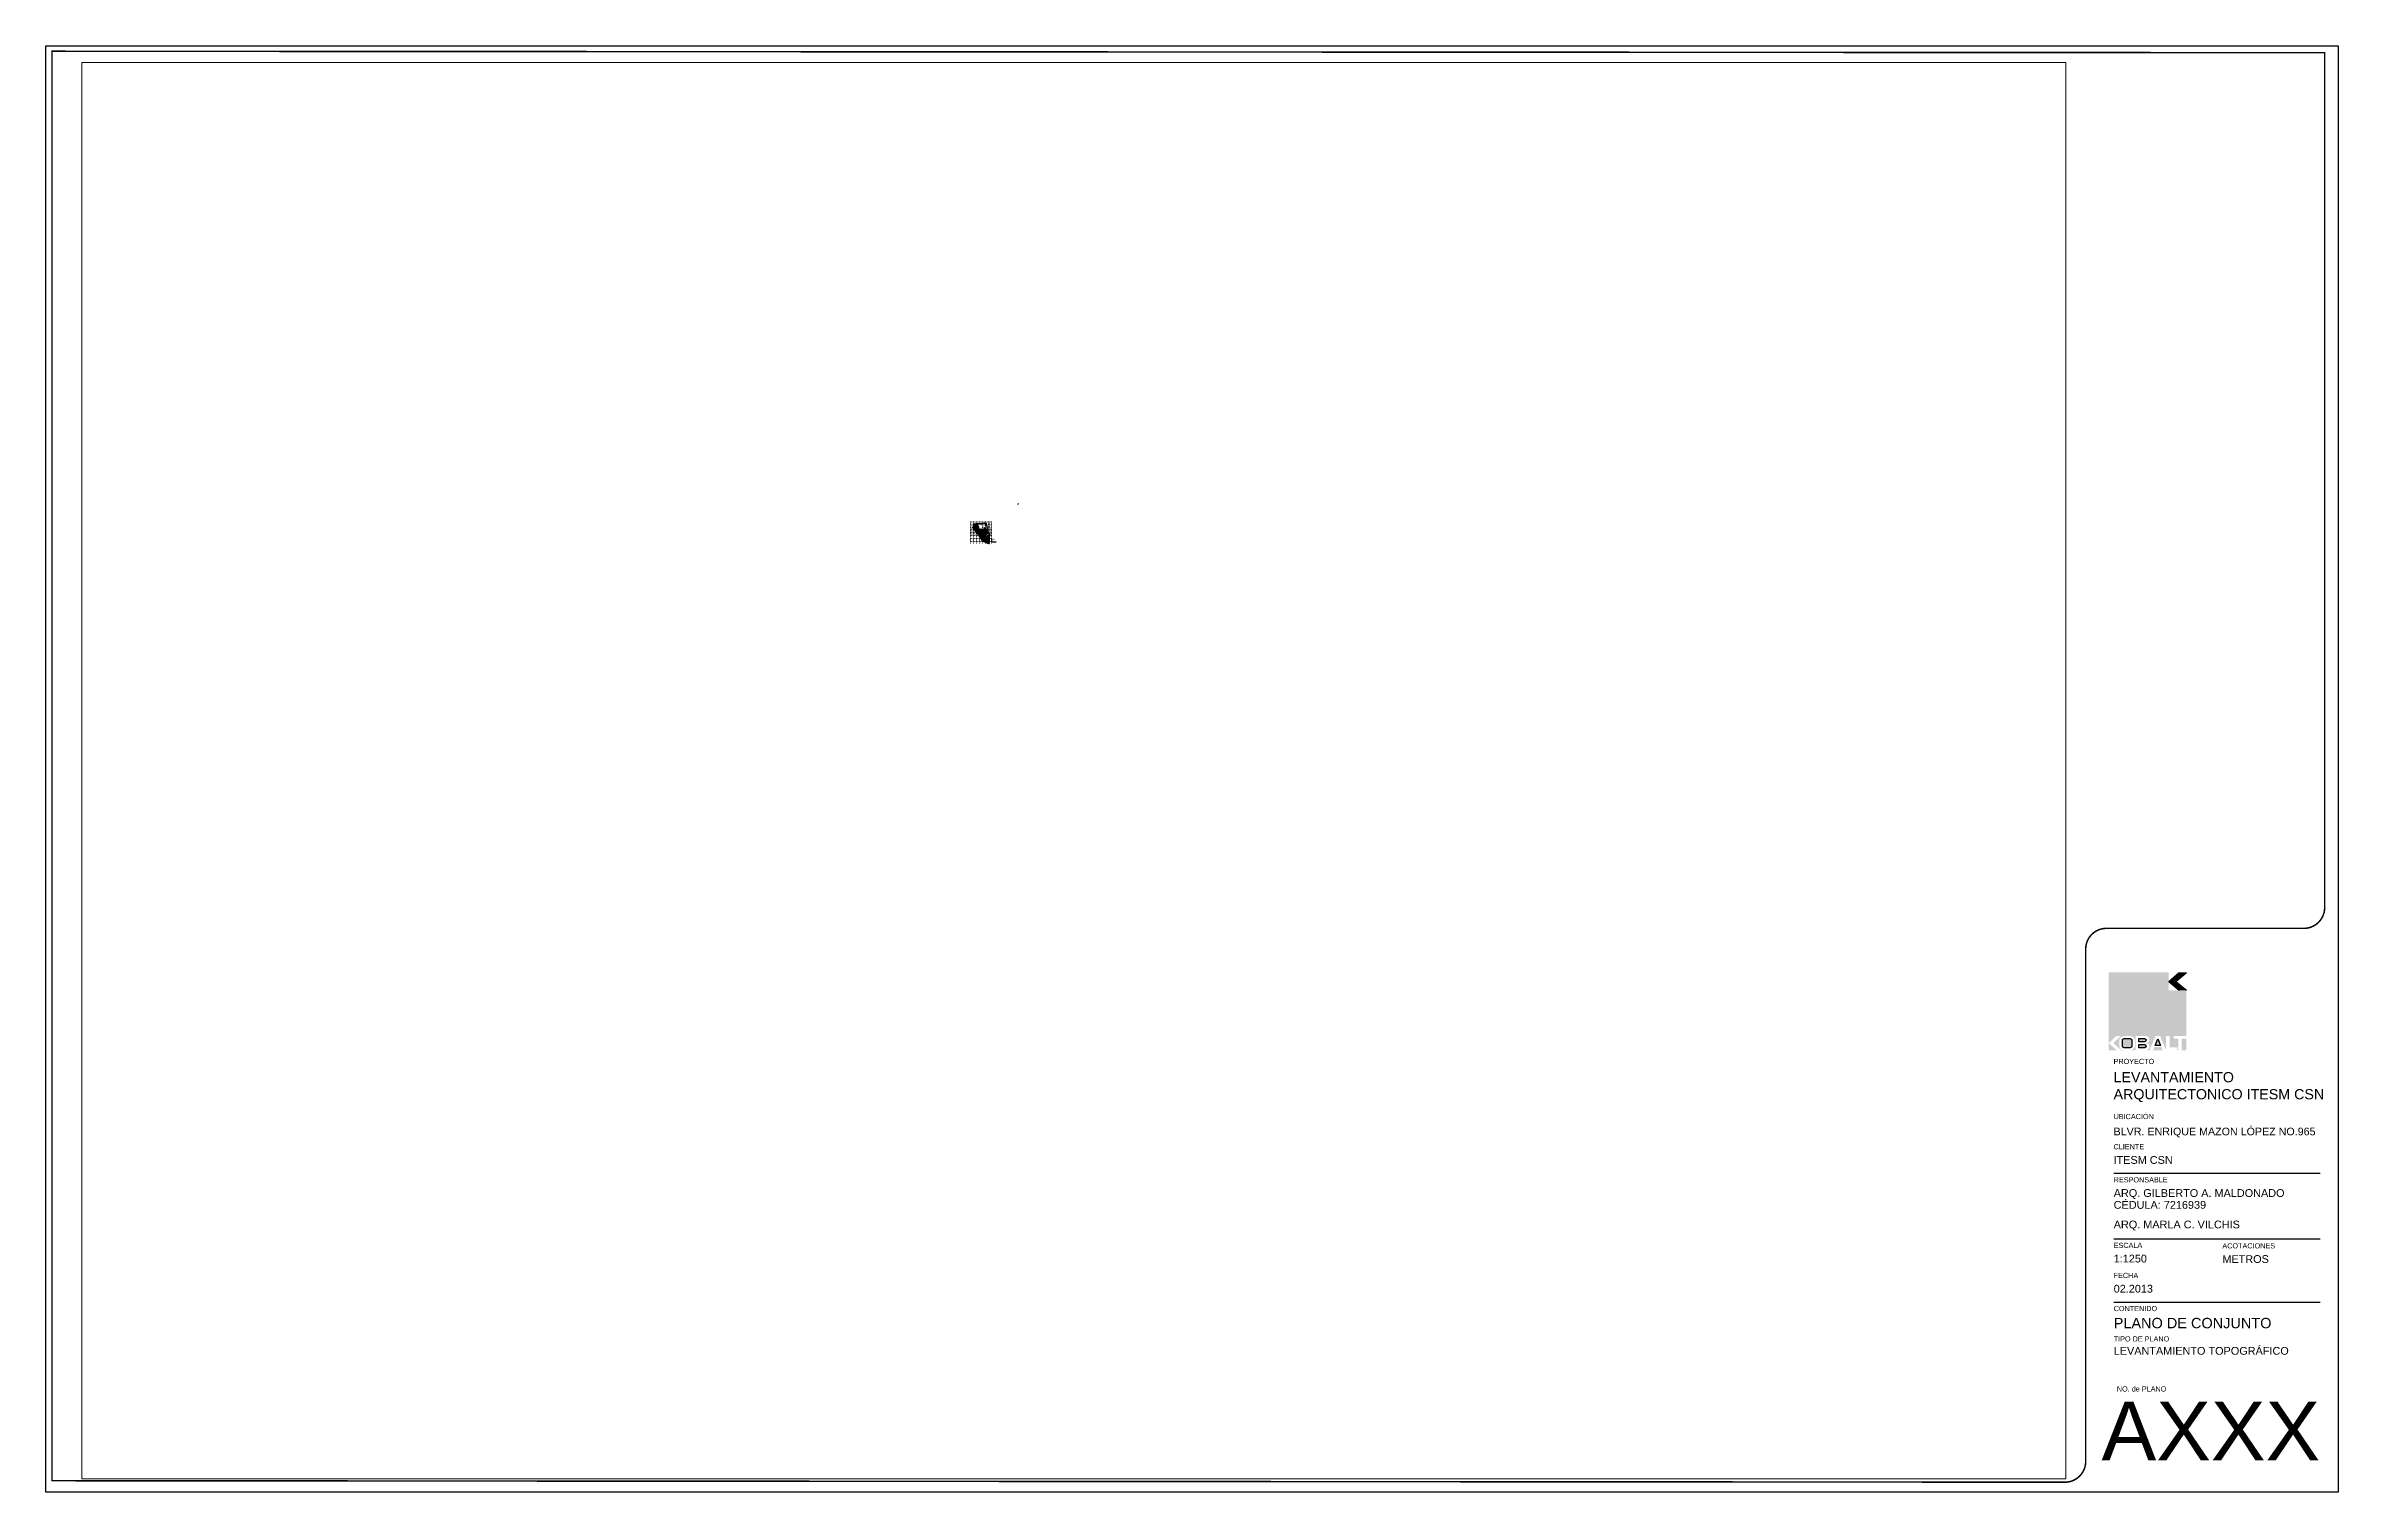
# Paper-space layout '90x60' of a CAD drawing. Header units: millimetres. Extents: x 3 to 902, y 1 to 569.
# The model-space entities are those that its viewports show. They can reach past a viewport. Long polylines and large blocks are cut down to what shows.
import ezdxf
from ezdxf.enums import TextEntityAlignment as Align

# ---------------------------------------------------------------- set-up
doc = ezdxf.new("R2010")
doc.units = ezdxf.units.MM
doc.set_wipeout_variables(frame=1)
for name, pattern in [('CENTER', [50.8, 31.75, -6.35, 6.35, -6.35]), ('CENTRO1', [0.44, 0.2, -0.08, 0.08, -0.08]), ('CONTINUA', [0]), ('HIDDEN', [9.525, 6.35, -3.175]), ('HIDDEN2', [4.7625, 3.175, -1.5875]), ('POLIVALENTE$0$CONTINUA', [0]), ('XR-CASETA$0$CONTINUA', [0]), ('XR-CASETA$0$GYM$0$CONTINUA', [0]), ('XR-CASETA$0$HIDDEN', [9.525, 6.35, -3.175]), ('XR-CASETA$1$HIDDEN2', [4.7625, 3.175, -1.5875]), ('XR-CONJUNTO$0$XR-T-FINAL BUENO EJECUCION propuesto$0$proy$0$DASHED2', [9.525, 6.35, -3.175])]:
    doc.linetypes.add(name, pattern=pattern)
for name, color, linetype in [('007 - EVG ILUMINACION', 30, 'Continuous'), ('A- SEÑALIZACION VIAL', 250, 'Continuous'), ('A-AUTOS', 8, 'Continuous'), ('A-BANQUETA', 8, 'Continuous'), ('A-CAUCE', 140, 'Continuous'), ('A-CUNETAS', 3, 'Continuous'), ('A-DETALLES', 6, 'Continuous'), ('A-GUARNICIONES', 1, 'Continuous'), ('A-ILUMINACION', 5, 'Continuous'), ('A-MUEBLE', 9, 'Continuous'), ('A-MURO', 30, 'Continuous'), ('A-MURO-BAJO', 6, 'Continuous'), ('A-MUROS', 4, 'Continuous'), ('A-NIVEL', 4, 'Continuous'), ('A-PISO-LIMITE', 42, 'Continuous'), ('A-PISOS', 252, 'Continuous'), ('A-PISOS-HATCH', 8, 'Continuous'), ('A-PROY', 252, 'Continuous'), ('A-PROYECCION', 252, 'Continuous'), ('A-PUERTA', 140, 'Continuous'), ('A-REJILLAS PLUVIALES', 3, 'Continuous'), ('A-TEXTO', 2, 'Continuous'), ('A-VEGETACION', 65, 'Continuous'), ('AI-COTAS', 6, 'Continuous'), ('ALBERCA', 7, 'Continuous'), ('BANQUEtas existentes', 122, 'Continuous'), ('barda existente', 240, 'Continuous'), ('CARCAMO', 162, 'Continuous'), ('cerco de malla', 7, 'Continuous'), ('cerco de malla interiores', 131, 'Continuous'), ('CISTENA', 183, 'Continuous'), ('COLUM', 232, 'Continuous'), ('CONCRETOS', 64, 'Continuous'), ('CONTORNO EDIFICIO EXISTENTES', 70, 'Continuous'), ('CURV01', 2, 'Continuous'), ('CURVD', 6, 'Continuous'), ('CURVD01', 41, 'Continuous'), ('CURVG01', 22, 'Continuous'), ('CVL_PT_PROY', 1, 'Continuous'), ('DIMEN', 7, 'Continuous'), ('EDIFICIO EXISTENTE', 221, 'Continuous'), ('escalones', 7, 'Continuous'), ('ESTACION DE GAS', 7, 'Continuous'), ('ESTACIONAMIENTO', 8, 'Continuous'), ('GAS', 32, 'Continuous'), ('GUAR', 123, 'Continuous'), ('GUARNICIONES', 8, 'Continuous'), ('GUARNICIONES DE CAMPO FUTBOL', 9, 'Continuous'), ('ID-COTAS', 1, 'Continuous'), ('IEQ-ALUM', 141, 'Continuous'), ('limite de carretera', 9, 'Continuous'), ('LINEAS DE PAVIEMENTOS', 9, 'Continuous'), ('LUMINARIA', 3, 'Continuous'), ('MOJON', 132, 'Continuous'), ('MONUMENTO', 7, 'Continuous'), ('muretes', 60, 'Continuous'), ('MUROS EXISTENTE', 7, 'Continuous'), ('PISTA DE ATLETISMO', 22, 'Continuous'), ('POLI - ACADEMICO', 150, 'Continuous'), ('POLI - SERVICIOS', 35, 'Continuous'), ('poligono real existente', 210, 'Continuous'), ('POLIVALENTE$0$A-VEGETACION', 65, 'Continuous'), ('poste-cfe', 7, 'Continuous'), ('puente', 30, 'Continuous'), ('REFER', 8, 'Continuous'), ('REG', 160, 'Continuous'), ('REGISTROS EXISTENTES', 7, 'Continuous'), ('REJJILLAS', 9, 'Continuous'), ('RETTX01', 2, 'Continuous'), ('RETUTM01', 8, 'Continuous'), ('SALDAGUA', 130, 'Continuous'), ('T-ALUMBRADO', 1, 'Continuous'), ('T-BANCO DE NIVEL', 6, 'Continuous'), ('T-CANAL', 4, 'Continuous'), ('T-REGISTRO', 5, 'Continuous'), ('TANQUES', 7, 'Continuous'), ('tejaban', 181, 'Continuous'), ('TEXT', 7, 'Continuous'), ('TEXTO', 2, 'Continuous'), ('TUBO TERMEX', 50, 'Continuous'), ('VERTICES', 210, 'Continuous'), ('XR', 1, 'Continuous'), ('XR-CASETA$0$A-AUTOS', 8, 'Continuous'), ('XR-CASETA$0$A-DETALLES', 6, 'Continuous'), ('XR-CASETA$0$A-EQUIPOS', 1, 'Continuous'), ('XR-CASETA$0$A-MURO-BAJO', 6, 'Continuous'), ('XR-CASETA$0$A-NIVEL', 4, 'Continuous'), ('XR-CASETA$0$A-Piso', 1, 'Continuous'), ('XR-CASETA$0$A-PISO-LIMITE', 42, 'Continuous'), ('XR-CASETA$0$A-PROY', 252, 'Continuous'), ('XR-CASETA$0$A-TEXTO', 1, 'Continuous'), ('XR-CASETA$0$AI-CXF', 241, 'Continuous'), ('XR-CASETA$0$GYM$0$A-VEGETACION', 65, 'Continuous'), ('XR-CASETA$0$POLIVALENTE$0$A-VEGETACION', 65, 'Continuous'), ('XR-CASETA$0$VERTICES', 35, 'Continuous'), ('XR-CASETA$0$XR-PLAN MAESTRO$0$ARQ-MOBILIARIO', 1, 'Continuous'), ('XR-CASETA$1$A-CANCELERIA', 1, 'Continuous'), ('XR-CASETA$1$A-MUROS-BAJO', 3, 'Continuous'), ('XR-CASETA$1$A-PISOS', 1, 'Continuous'), ('XR-CASETA$1$A-PROYECCIONES', 2, 'XR-CASETA$1$HIDDEN2'), ('XR-PLAN MAESTRO$0$ARQ-MOBILIARIO', 1, 'Continuous'), ('ZACATE DE CAMPOS', 120, 'Continuous')]:
    doc.layers.add(name, color=color, linetype=linetype)
doc.layers.add('JUNTA DE AISLAMIENTO', color=7, linetype='Continuous', true_color=0x22d6dd)
doc.layers.add('JUNTA DE CONTROL', color=7, linetype='Continuous', true_color=0xf43e0b)
doc.layers.add('PLANTAS', color=64, linetype='Continuous', lineweight=5)
doc.layers.add('PTA', color=160, linetype='Continuous', lineweight=9)
doc.styles.add('Anot_Arial', font='arial.ttf')
doc.styles.add('ARIAL', font='arial.ttf', dxfattribs={"width": 0.8, "height": 0.12})
doc.styles.add('Arial_3', font='arial.ttf', dxfattribs={"height": 0.14753})
doc.styles.add('Arial_4', font='GOTHIC.TTF', dxfattribs={"height": 0.354072})
doc.styles.add('EVG 01', font='Lato-Light.ttf')
doc.styles.add('kobalt', font='arial.ttf', dxfattribs={"height": 0.15})
doc.styles.add('kobalt-240', font='arial.ttf', dxfattribs={"height": 6.5})
doc.styles.add('MONOTXT4', font='MONOTXT4.shx')
doc.styles.add('ROMANS', font='arial.ttf')
doc.styles.add('SIMPLEX', font='SIMPLEX.SHX')
doc.styles.get("Standard").update_dxf_attribs({"font": 'arial.ttf'})
doc.styles.add('TEXT', font='GOTHIC.TTF')
doc.styles.add('TEXTOS', font='cityb___.ttf', dxfattribs={"height": 0.25})
doc.styles.add('VERTICES', font='arial.ttf', dxfattribs={"height": 0.5})
doc.styles.add('XR-CASETA$0$kobalt', font='arial.ttf')
doc.styles.add('XR-CASETA$0$ROM23', font='romans__.ttf', dxfattribs={"width": 0.9, "height": 0.23})
doc.styles.add('XR-CASETA$0$SIMPLEX', font='SIMPLEX.SHX')
doc.styles.add('XR-CASETA$0$VERTICES', font='arial.ttf', dxfattribs={"height": 0.5})
doc.linetypes.add('RAYACONTDIAG', pattern='A,0.8,["/",Standard,S=0.08,R=0,X=0.025,Y=-0.04],0', length=0.8)
doc.linetypes.add('RAYACONTX', pattern='A,0.8,["X",Standard,S=0.08,R=0,X=0.025,Y=-0.04],0', length=0.8)
doc.dimstyles.new('DIM-GRAL-100', dxfattribs={"dimtxt": 0.18, "dimasz": 0.2, "dimexe": 0.09, "dimexo": 0.05, "dimgap": 0.03, "dimtad": 1, "dimlfac": 100, "dimrnd": 0.2, "dimzin": 12, "dimdsep": 46, "dimtxsty": 'TEXT', "dimcen": 0.09, "dimclrd": 256, "dimclre": 2, "dimclrt": 3, "dimadec": 3, "dimazin": 3, "dimtfac": 1, "dimtofl": 0, "dimtmove": 2, "dimatfit": 3, "dimfxl": 0.09, "dimarcsym": 0})
doc.dimstyles.new('kobalt-dim-planta', dxfattribs={"dimtxt": 10, "dimasz": 1, "dimexe": 1.5, "dimexo": 0.5, "dimgap": 1, "dimtad": 0, "dimtih": 1, "dimtoh": 1, "dimzin": 0, "dimdsep": 46, "dimtxsty": 'Standard', "dimblk": 'ARCHTICK', "dimcen": 0.8, "dimclrd": 256, "dimclre": 256, "dimclrt": 256, "dimadec": 0, "dimazin": 0, "dimtfac": 1, "dimtofl": 0, "dimtmove": 1, "dimatfit": 3, "dimfxl": 1, "dimtolj": 1, "dimtzin": 0, "dimarcsym": 0})
doc.dimstyles.get("Standard").update_dxf_attribs({"dimtxt": 1.2, "dimasz": 0.18, "dimexe": 0.18, "dimexo": 0.0625, "dimgap": 0.09, "dimtad": 0, "dimtih": 1, "dimtoh": 1, "dimdec": 4, "dimlfac": -1, "dimzin": 0, "dimdsep": 46, "dimtxsty": 'Standard', "dimcen": 0.09, "dimadec": 0, "dimazin": 0, "dimtfac": 1, "dimtdec": 4, "dimtofl": 0, "dimtmove": 0, "dimatfit": 3, "dimfxl": 1, "dimtolj": 1, "dimtzin": 0, "dimarcsym": 0})
pattern_1 = [(38.034047, (-995.28465, 276.8382), (-0.04112262, 0.97848569), [0, -0.77216, 0, -0.8636, 0, -0.8255]), (8.034047, (-995.2847, 276.8382), (0.8856448, 1.4419677), [0, -0.41656, 0, -0.69596, 0, -0.2667]), (328.034047, (-995.9095, 276.8324), (1.58188923, 0.0176195), [0, -0.254, 0, -0.9144, 0, -1.1938]), (318.03405, (-995.9095, 276.8324), (1.5228908, 0.4600731), [0, -0.127, 0, -0.59944, 0, -0.6858])]
pattern_2 = [(37.532442, (-995.13464, 275.20386), (-0.016277426, 0.4894041), [0, -0.38608, 0, -0.4318, 0, -0.41275]), (7.532442, (-995.13464, 275.20386), (0.44911733, 0.71707951), [0, -0.20828, 0, -0.34798, 0, -0.13335]), (327.532442, (-995.44706, 275.2037), (0.79099143, 0.00188506), [0, -0.127, 0, -0.4572, 0, -0.5969]), (317.532442, (-995.44706, 275.2037), (0.7634301, 0.22336163), [0, -0.0635, 0, -0.29972, 0, -0.3429])]
pattern_3 = [(38.034047, (-995.446, 276.85925), (-0.04112262, 0.97848569), [0, -0.77216, 0, -0.8636, 0, -0.8255]), (8.034047, (-995.446, 276.8592), (0.88564483, 1.4419677), [0, -0.41656, 0, -0.69596, 0, -0.2667]), (328.034047, (-996.0708, 276.8534), (1.58188923, 0.0176195), [0, -0.254, 0, -0.9144, 0, -1.1938]), (318.034047, (-996.0708, 276.8534), (1.5228908, 0.4600731), [0, -0.127, 0, -0.59944, 0, -0.6858])]
pattern_4 = [(37.53244, (-1001.5859, 296.5847), (-0.03255485, 0.9788082), [0, -0.77216, 0, -0.8636, 0, -0.8255]), (7.53244, (-1001.5859, 296.5847), (0.89823466, 1.434159), [0, -0.41656, 0, -0.69596, 0, -0.2667]), (327.53244, (-1002.2107, 296.5844), (1.58198286, 0.00377012), [0, -0.254, 0, -0.9144, 0, -1.1938]), (317.53244, (-1002.2107, 296.5844), (1.5268602, 0.44672325), [0, -0.127, 0, -0.59944, 0, -0.6858])]
pattern_5 = [(38.034046685, (-507422.76616, -3225674.1471), (-0.49046136111, 0.62699359371), [0, -0.77216, 0, -0.8636, 0, -0.8255]), (8.034046685, (-507422.7662, -3225674.1471), (-0.18225405367, 1.29123713903), [0, -0.41656, 0, -0.69596, 0, -0.2667]), (328.034046685, (-507423.391, -3225674.15295), (0.4512862547, 0.72316484435), [0, -0.254, 0, -0.9144, 0, -1.1938]), (318.034046685, (-507423.391, -3225674.153), (0.9097004168, 1.01153280294), [0, -0.127, 0, -0.59944, 0, -0.6858])]
pattern_6 = [(90, (-2174.8441, -711.9263), (-0.508, 0.508), [1.524, -0.508]), (180, (-2174.8441, -711.4183), (-0.508, 0.508), [1.524, -0.508])]
pattern_7 = [(50, (-2174.8441, -711.9263), (1.8218467, -0.1593909), [0.1905, -2.0955]), (355, (-2174.8441, -711.9263), (-0.3524342, 1.9105685), [0.1524, -1.6764058]), (100.451445, (-2174.6923, -711.9396), (1.4694125, 1.7511775), [0.1619001, -1.7809024]), (46.1842, (-2174.844, -711.4183), (2.7107904, -0.4204233), [0.28575, -3.14325]), (96.63556, (-2174.6182, -711.4533), (2.3740413, 2.4742612), [0.2428502, -2.671356]), (351.18415, (-2174.844, -711.4183), (2.3740413, 2.4742612), [0.2285997, -2.5145973]), (21, (-2174.5901, -711.5453), (1.5161439, -1.022652), [0.1905, -2.0955]), (326, (-2174.5901, -711.5453), (0.6180203, 1.8418797), [0.1524, -1.6764]), (71.451445, (-2174.4638, -711.6305), (2.1341642, 0.8192277), [0.1619001, -1.7808994]), (37.5, (-2174.8441, -711.9263), (0.03088603, 0.84555039), [0, -1.65608, 0, -1.7018, 0, -1.68275]), (7.5, (-2174.8441, -711.9263), (0.66819663, 1.00180575), [0, -0.97028, 0, -1.61798, 0, -0.64135]), (327.5, (-2175.4105, -711.9263), (1.35590595, -0.05728744), [0, -0.635, 0, -1.9812, 0, -2.6289]), (317.5, (-2175.6645, -711.9263), (1.4812918, 0.2542649), [0, -0.8255, 0, -1.31572, 0, -1.8669])]
pattern_8 = [(8.053, (1304.24327, 1022.8332), (0.0906686, 0.173621), [0, -0.154432, 0, -0.17272, 0, -0.1651]), (338.053, (1304.24327, 1022.8332), (0.2975417, 0.16129), [0, -0.083312, 0, -0.139192, 0, -0.05334]), (298.053, (1304.13445, 1022.89463), (0.2758044, -0.155046), [0, -0.0508, 0, -0.18288, 0, -0.23876]), (288.053, (1304.13445, 1022.89463), (0.309804, -0.0725), [0, -0.0254, 0, -0.119888, 0, -0.13716])]
pattern_9 = [(37, (-507422.771266, -3225674.67927), (-0.0382152539702, 0.050713354888), [])]
pattern_10 = [(138, (-507422.77127, -3225674.67927), (-0.127469380511, -0.141569089253), []), (138, (-507422.77597, -3225674.5896), (-0.127469380511, -0.141569089253), [])]

# ---------------------------------------------------------------- blocks, each defined once
blk = doc.blocks.new('kobalt-flat-1-flat-1-flat-1-flat-1-flat-1-flat-1-flat-1-flat-1-flat-1-flat-1-flat-1-flat-1-flat-1-flat-1-flat-1')
h = blk.add_hatch(color=251)
h.dxf.hatch_style = 1
h.paths.add_polyline_path([(-9.45, -17.19), (-7.63, -15.48), (-6.53, -15.48), (-8.33, -17.17), (-6.38, -18.91), (-5.7, -18.91, -0.414214), (-6.88, -17.72), (-6.88, -16.66, -0.414214), (-5.7, -15.48), (-4.26, -15.48, -0.414214), (-3.08, -16.66), (-3.08, -17.72, -0.414214), (-4.26, -18.91), (-2.87, -18.91), (-2.87, -15.48), (-0.4, -15.48, -1), (-0.4, -17.19, -1), (-0.4, -18.91), (0.47, -18.91), (1.91, -15.48), (3.06, -15.48), (4.5, -18.91), (4.5, -15.48), (5.35, -15.48), (5.35, -18.23), (7.26, -18.23), (7.26, -18.91), (7.5, -18.91), (7.5, -16.09), (6.36, -16.09), (6.36, -15.48), (9.45, -15.48), (9.45, -4.33), (5.12, -4.33), (5.12, 0), (-9.45, 0)])
h = blk.add_hatch(color=251)
h.dxf.hatch_style = 1
h.paths.add_polyline_path([(6.88, -2.17), (9.45, 0), (7.69, 0), (5.12, -2.17), (7.69, -4.33), (9.45, -4.33)])
h = blk.add_hatch(color=251)
h.dxf.hatch_style = 1
h.paths.add_polyline_path([(8.31, -16.09), (8.31, -18.91), (9.45, -18.91), (9.45, -16.09)])
h.paths.add_polyline_path([(1.32, -18.91), (3.65, -18.91), (3.32, -18.11), (1.65, -18.11)])
h.paths.add_polyline_path([(1.8, -17.75), (3.17, -17.75), (2.48, -16.12)])
h.paths.add_polyline_path([(-0.77, -18.32, 1), (-0.77, -17.49), (-2.14, -17.49), (-2.14, -18.32)])
h.paths.add_polyline_path([(-0.77, -16.9, 1), (-0.77, -16.07), (-2.14, -16.07), (-2.14, -16.9)])
h.paths.add_polyline_path([(-3.82, -17.88), (-3.82, -16.51, 0.414214), (-4.26, -16.07), (-5.69, -16.07, 0.414214), (-6.13, -16.51), (-6.13, -17.88, 0.414214), (-5.69, -18.32), (-4.26, -18.32, 0.414214)])
h.paths.add_polyline_path([(-7.53, -18.91), (-9.45, -17.19), (-9.45, -18.91)])
at = {"color": 251}
for p, q in [((5.12, -2.17), (7.69, 0)), ((6.88, -2.17), (9.45, 0)), ((5.12, -2.17), (7.69, -4.33)), ((6.88, -2.17), (9.45, -4.33))]:
    blk.add_line(p, q, dxfattribs=at)
for points in [[(-4.26, -16.07, -0.414214), (-3.82, -16.51), (-3.82, -17.88, -0.414214), (-4.26, -18.32), (-5.69, -18.32, -0.414214), (-6.13, -17.88), (-6.13, -16.51, -0.414214), (-5.69, -16.07)], [(-0.77, -16.07, -1), (-0.77, -16.9), (-2.14, -16.9), (-2.14, -16.07)], [(-0.77, -17.49, -1), (-0.77, -18.32), (-2.14, -18.32), (-2.14, -17.49)]]:
    blk.add_lwpolyline(points, format="xyb", close=True, dxfattribs=at)
blk.add_lwpolyline([(3.17, -17.75), (1.8, -17.75), (2.48, -16.12)], close=True, dxfattribs=at)
blk = doc.blocks.new('A$C30DD0818')
at = {"layer": 'poste-cfe'}
blk.add_hatch(color=256, dxfattribs=at).paths.add_polyline_path([(0, 0, 1), (0, 0, 1)])
blk.add_circle((0, 0, 100), 0.15, dxfattribs=at)
at = {"layer": 'poste-cfe', "style": 'ROMANS'}
blk.add_text('P-CFE', height=0.25, dxfattribs=at).set_placement((0, 0, 100))
blk = doc.blocks.new('A$C67FB3449')
at = {"layer": 'MOJON'}
h = blk.add_hatch(color=256, dxfattribs=at)
h.paths.add_polyline_path([(1, 1), (0, 1), (0, 0), (0, 0), (0, 1), (1, 1)])
h.paths.add_polyline_path([(1, 1), (0, 1), (0, 0), (1, 0)])
h.paths.add_polyline_path([(1, 1), (1, 0), (0, 0), (0, 1)], flags=16)
h.paths.add_polyline_path([(1, 1), (1, 1), (1, 0), (0, 0), (0, 0), (1, 0)])
h = blk.add_hatch(color=256, dxfattribs=at)
h.paths.add_polyline_path([(1, 1), (0, 1), (0, 0), (0, 0), (0, 1), (1, 1)])
h.paths.add_polyline_path([(1, 1), (0, 1), (0, 0), (1, 0)])
h.paths.add_polyline_path([(1, 1), (1, 0), (0, 0), (0, 1)], flags=16)
h.paths.add_polyline_path([(1, 1), (1, 1), (1, 0), (0, 0), (0, 0), (1, 0)])
h = blk.add_hatch(color=256, dxfattribs=at)
h.paths.add_polyline_path([(1, 1), (0, 1), (0, 0), (0, 0), (0, 1), (1, 1)])
h.paths.add_polyline_path([(1, 1), (0, 1), (0, 0), (1, 0)])
h.paths.add_polyline_path([(1, 1), (1, 0), (0, 0), (0, 1)], flags=16)
h.paths.add_polyline_path([(1, 1), (1, 1), (1, 0), (0, 0), (0, 0), (1, 0)])
for p, q in [((0, 1, 212), (0, 0, 212)), ((0, 1, 212), (0, 0, 212)), ((0, 1, 212), (0, 0, 212)), ((1, 1, 212), (0, 1, 212)), ((0, 1, 212), (0, 0, 212)), ((1, 1, 212), (0, 1, 212)), ((1, 1, 212), (0, 1, 212)), ((1, 1, 212), (0, 1, 212)), ((0, 1, 212), (0, 0, 212)), ((0, 1, 212), (0, 0, 212)), ((0, 1, 212), (0, 0, 212)), ((1, 1, 212), (0, 1, 212)), ((0, 1, 212), (0, 0, 212)), ((1, 1, 212), (0, 1, 212)), ((1, 1, 212), (0, 1, 212)), ((1, 1, 212), (0, 1, 212)), ((0, 1, 212), (0, 0, 212)), ((0, 1, 212), (0, 0, 212)), ((0, 1, 212), (0, 0, 212)), ((1, 1, 212), (0, 1, 212)), ((0, 1, 212), (0, 0, 212)), ((1, 1, 212), (0, 1, 212)), ((1, 1, 212), (0, 1, 212)), ((1, 1, 212), (0, 1, 212)), ((0, 0, 212), (0, 0, 212)), ((0, 0, 212), (0, 0, 212)), ((0, 0, 212), (1, 0, 212)), ((0, 0, 212), (1, 0, 212)), ((0, 0, 212), (1, 0, 212)), ((0, 0, 212), (1, 0, 212)), ((0, 0, 212), (0, 0, 212)), ((0, 0, 212), (0, 0, 212)), ((0, 0, 212), (1, 0, 212)), ((0, 0, 212), (1, 0, 212)), ((0, 0, 212), (1, 0, 212)), ((0, 0, 212), (1, 0, 212)), ((0, 0, 212), (0, 0, 212)), ((0, 0, 212), (0, 0, 212)), ((0, 0, 212), (1, 0, 212)), ((0, 0, 212), (1, 0, 212)), ((0, 0, 212), (1, 0, 212)), ((0, 0, 212), (1, 0, 212)), ((1, 0, 212), (1, 1, 212)), ((1, 0, 212), (1, 1, 212)), ((1, 0, 212), (1, 1, 212)), ((1, 0, 212), (1, 1, 212)), ((1, 1, 212), (1, 1, 212)), ((1, 1, 212), (1, 1, 212)), ((1, 0, 212), (1, 1, 212)), ((1, 0, 212), (1, 1, 212)), ((1, 0, 212), (1, 1, 212)), ((1, 0, 212), (1, 1, 212)), ((1, 1, 212), (1, 1, 212)), ((1, 1, 212), (1, 1, 212)), ((1, 0, 212), (1, 1, 212)), ((1, 0, 212), (1, 1, 212)), ((1, 0, 212), (1, 1, 212)), ((1, 0, 212), (1, 1, 212)), ((1, 1, 212), (1, 1, 212)), ((1, 1, 212), (1, 1, 212))]:
    blk.add_line(p, q, dxfattribs=at)
at = {"layer": 'MOJON', "lineweight": 0}
for p, q in [((0, 1, 212), (1, 0, 212)), ((1, 1, 212), (0, 0, 212))]:
    blk.add_line(p, q, dxfattribs=at)
blk = doc.blocks.new('A$C146D1F87')
at = {"layer": 'DIMEN'}
for p, q in [((0, 1, 431), (1, 1, 431)), ((1, 1, 431), (1, 2, 431)), ((1, 1, 431), (3, 1, 431))]:
    blk.add_line(p, q, dxfattribs=at)
at = {"layer": 'DIMEN', "color": 5}
for p, q in [((0, 0, 431), (1, 0, 431)), ((0, 0, 431), (0, 0, 431)), ((1, 0, 431), (0, 0, 431)), ((1, 1, 431), (1, 0, 431)), ((1, 0, 431), (1, 0, 431)), ((1, 0, 431), (1, 0, 431)), ((1, 0, 431), (1, 0, 431))]:
    blk.add_line(p, q, dxfattribs=at)
blk = doc.blocks.new('A$C6A1540C3')
at = {"layer": 'RETUTM01', "color": 8, "linetype": 'Continuous'}
for p, q in [((0, 4), (7, 4)), ((4, 7), (4, 0))]:
    blk.add_line(p, q, dxfattribs=at)
blk = doc.blocks.new('exs')
blk.add_line((3119, 956, 306), (3119, 956, 306))
blk.add_line((3119, 956, 306), (3119, 956, 306))
blk = doc.blocks.new('cajons')
for p, rotation in [((2123, 4065), 270.7366369169577), ((6259, 1857), 178.9524993851942), ((3896, -2213), 86.66778510867088)]:
    blk.add_blockref('exs', p, dxfattribs=dict(rotation=rotation))
blk.add_blockref('exs', (0, 0))
blk = doc.blocks.new('A$C15914C01')
at = {"layer": 'A-PISOS', "linetype": 'CONTINUA', "ltscale": 0.5}
h = blk.add_hatch(dxfattribs=at)
h.set_pattern_fill('AR-CONC', color=250, scale=0.01)
h.set_pattern_definition(pattern_7)
h.paths.add_polyline_path([(29, 74), (26, 74), (26, 71), (29, 71)])
h.paths.add_polyline_path([(23, 74), (20, 74), (20, 71), (23, 71)])
h.paths.add_polyline_path([(23, 74), (20, 74), (20, 74), (23, 74)])
h.paths.add_polyline_path([(17, 74), (14, 74), (14, 71), (17, 71)])
h.paths.add_polyline_path([(11, 74), (8, 74), (8, 71), (11, 71)])
edge = h.paths.add_edge_path()
edge.add_line((5, 74), (2, 74))
edge.add_line((2, 74), (2, 74))
edge.add_line((2, 74), (1, 75))
edge.add_line((1, 75), (-1, 74))
edge.add_line((-1, 74), (-1, 73))
edge.add_line((-1, 73), (-2, 72))
edge.add_line((-2, 72), (-2, 73))
edge.add_arc((0, 67), 6.96, 110.27524, 131.60436)
edge.add_line((-5, 72), (-4, 71))
edge.add_line((-4, 71), (5, 71))
edge.add_line((5, 71), (5, 74))
h.paths.add_polyline_path([(5, 74), (2, 74), (2, 74), (2, 74), (5, 74)], flags=17)
h.paths.add_polyline_path([(11, 74), (8, 74), (8, 74)])
h = blk.add_hatch(dxfattribs=at)
h.set_pattern_fill('AR-CONC', color=250, scale=0.01)
h.set_pattern_definition(pattern_7)
h.paths.add_polyline_path([(14, 74), (11, 74), (11, 71), (14, 71)])
h.paths.add_polyline_path([(8, 74), (5, 74), (5, 71), (8, 71)])
h.paths.add_polyline_path([(20, 74), (17, 74), (17, 71), (20, 71)])
h = blk.add_hatch(dxfattribs=at)
h.set_pattern_fill('AR-CONC', color=250, scale=0.01)
h.set_pattern_definition(pattern_7)
h.paths.add_polyline_path([(8, 1), (6, -1), (5, -1), (5, -8), (8, -11), (8, -10)])
h = blk.add_hatch(dxfattribs=at)
h.set_pattern_fill('AR-HBONE', color=250, scale=0.005, angle=45)
h.set_pattern_definition(pattern_6)
h.paths.add_polyline_path([(11, -10), (8, -10), (8, -11), (9, -13), (11, -13)])
h.paths.add_polyline_path([(11, -13), (9, -13), (11, -15)])
h.paths.add_polyline_path([(11, -7), (8, -7), (8, -10), (11, -10)])
h.paths.add_polyline_path([(11, -4), (8, -4), (8, -7), (11, -7)])
h.paths.add_polyline_path([(11, -1), (8, -1), (8, -4), (11, -4)])
h.paths.add_polyline_path([(11, -1), (8, 2), (8, 1), (8, -1), (11, -1)])
h = blk.add_hatch(dxfattribs=at)
h.set_pattern_fill('AR-HBONE', color=250, scale=0.005, angle=45)
h.set_pattern_definition(pattern_6)
h.paths.add_polyline_path([(14, 0), (12, -2), (11, -1), (11, -15), (14, -19)])
h = blk.add_hatch(dxfattribs=at)
h.set_pattern_fill('AR-CONC', color=250, scale=0.01)
h.set_pattern_definition(pattern_7)
h.paths.add_polyline_path([(17, 0), (15, 2), (14, 0), (14, -1), (17, -1)])
edge = h.paths.add_edge_path()
edge.add_line((17, -2), (17, -1))
edge.add_line((17, -1), (14, -1))
edge.add_line((14, -1), (14, -4))
edge.add_line((14, -4), (15, -4))
edge.add_arc((18, -6), 4.2, 108.72428, 147.33424, ccw=False)
edge = h.paths.add_edge_path()
edge.add_line((15, -4), (14, -4))
edge.add_line((14, -4), (14, -7))
edge.add_line((14, -7), (14, -7))
edge.add_arc((18, -6), 4.2, 147.3353, 190.07748, ccw=False)
h.paths.add_polyline_path([(17, -10), (17, -10), (16, -10), (14, -10), (14, -13), (17, -13)])
h.paths.add_polyline_path([(17, -13), (14, -13), (14, -16), (17, -16)])
h.paths.add_polyline_path([(17, -16), (14, -16), (14, -19), (14, -19), (17, -19)])
h.paths.add_polyline_path([(17, -19), (14, -19), (17, -23)])
edge = h.paths.add_edge_path()
edge.add_arc((18, -6), 4.2, 190.08065, 242.78792)
edge.add_line((16, -10), (14, -10))
edge.add_line((14, -10), (14, -7))
edge.add_line((14, -7), (14, -7))
h = blk.add_hatch(dxfattribs=at)
h.set_pattern_fill('AR-CONC', color=250, scale=0.01)
h.set_pattern_definition(pattern_7)
edge = h.paths.add_edge_path()
edge.add_line((20, 1), (18, -1))
edge.add_line((18, -1), (18, -1))
edge.add_line((18, -1), (17, 0))
edge.add_line((17, 0), (17, -2))
edge.add_arc((18, -6), 4.2, 66.8418, 108.72428, ccw=False)
edge.add_line((20, -3), (20, 1))
edge = h.paths.add_edge_path()
edge.add_arc((18, -6), 4.2, 251.27572, 293.1582, ccw=False)
edge.add_line((17, -10), (17, -23))
edge.add_line((17, -23), (20, -27))
edge.add_line((20, -27), (20, -10))
h = blk.add_hatch(dxfattribs=at)
h.set_pattern_fill('AR-CONC', color=250, scale=0.01)
h.set_pattern_definition(pattern_7)
h.paths.add_polyline_path([(23, 0), (21, 2), (20, 1), (20, -1), (23, -1)])
edge = h.paths.add_edge_path()
edge.add_line((23, -1), (20, -1))
edge.add_line((20, -1), (20, -3))
edge.add_arc((18, -6), 4.2, 32.6327, 66.8418, ccw=False)
edge.add_line((22, -4), (23, -4))
edge.add_line((23, -4), (23, -1))
edge = h.paths.add_edge_path()
edge.add_line((23, -4), (22, -4))
edge.add_arc((18, -6), 4.15, -10.36698, 32.92628, ccw=False)
edge.add_line((22, -7), (23, -7))
edge.add_line((23, -7), (23, -4))
edge = h.paths.add_edge_path()
edge.add_line((23, -7), (22, -7))
edge.add_arc((18, -6), 4.2, 293.1582, 349.92661, ccw=False)
edge.add_line((20, -10), (20, -10))
edge.add_line((20, -10), (23, -10))
edge.add_line((23, -10), (23, -7))
h.paths.add_polyline_path([(23, -10), (20, -10), (20, -13), (23, -13)])
h.paths.add_polyline_path([(23, -13), (20, -13), (20, -16), (23, -16)])
h.paths.add_polyline_path([(23, -16), (20, -16), (20, -19), (23, -19)])
h.paths.add_polyline_path([(23, -19), (20, -19), (20, -22), (23, -22)])
h.paths.add_polyline_path([(23, -22), (20, -22), (20, -25), (23, -25)])
h.paths.add_polyline_path([(23, -25), (20, -25), (20, -27), (21, -28), (23, -28)])
h.paths.add_polyline_path([(23, -28), (21, -28), (23, -31)])
h = blk.add_hatch(dxfattribs=at)
h.set_pattern_fill('AR-CONC', color=250, scale=0.01)
h.set_pattern_definition(pattern_7)
h.paths.add_polyline_path([(32, 74), (29, 74), (29, 71), (32, 71)])
h.paths.add_polyline_path([(26, 74), (23, 74), (23, 71), (26, 71)])
h = blk.add_hatch(dxfattribs=at)
h.set_pattern_fill('AR-HBONE', color=250, scale=0.005, angle=45)
h.set_pattern_definition(pattern_6)
h.paths.add_polyline_path([(29, 1), (28, 2), (26, 0), (26, -1), (29, -1)])
h.paths.add_polyline_path([(29, -1), (26, -1), (26, -4), (29, -4)])
h.paths.add_polyline_path([(29, -4), (26, -4), (26, -7), (29, -7)])
h.paths.add_polyline_path([(29, -7), (26, -7), (26, -10), (29, -10)])
h.paths.add_polyline_path([(29, -10), (26, -10), (26, -13), (29, -13)])
h.paths.add_polyline_path([(29, -13), (26, -13), (26, -16), (29, -16)])
h.paths.add_polyline_path([(29, -16), (26, -16), (26, -19), (29, -19)])
h.paths.add_polyline_path([(29, -19), (26, -19), (26, -22), (29, -22)])
h.paths.add_polyline_path([(29, -22), (26, -22), (26, -25), (29, -25)])
h.paths.add_polyline_path([(29, -25), (26, -25), (26, -28), (29, -28)])
h.paths.add_polyline_path([(29, -28), (26, -28), (26, -31), (29, -31)])
h.paths.add_polyline_path([(29, -31), (26, -31), (26, -34), (26, -34), (29, -34)])
h.paths.add_polyline_path([(29, -37), (28, -37), (29, -38)])
h.paths.add_polyline_path([(29, -34), (26, -34), (28, -37), (29, -37)])
h = blk.add_hatch(dxfattribs=at)
h.set_pattern_fill('AR-CONC', color=250, scale=0.01)
h.set_pattern_definition(pattern_7)
h.paths.add_polyline_path([(35, -43), (33, -43), (35, -46), (38, -50), (38, -49), (38, -46), (37, -46), (35, -43)])
h.paths.add_polyline_path([(38, -31), (32, -31), (32, -34), (38, -34)])
h.paths.add_polyline_path([(38, -28), (32, -28), (32, -31), (38, -31)])
h.paths.add_polyline_path([(38, -25), (32, -25), (32, -28), (38, -28)])
h.paths.add_polyline_path([(38, -22), (32, -22), (32, -25), (38, -25)])
h.paths.add_polyline_path([(38, -19), (32, -19), (32, -22), (38, -22)])
h.paths.add_polyline_path([(38, -16), (32, -16), (32, -19), (38, -19)])
h.paths.add_polyline_path([(38, -13), (32, -13), (32, -16), (38, -16)])
h.paths.add_polyline_path([(38, -10), (32, -10), (32, -13), (38, -13)])
h.paths.add_polyline_path([(38, -7), (32, -7), (32, -10), (38, -10)])
h.paths.add_polyline_path([(38, -4), (32, -4), (32, -7), (38, -7)])
h.paths.add_polyline_path([(38, -1), (32, -1), (32, -4), (38, -4)])
h.paths.add_polyline_path([(38, 2), (31, 2), (31, -1), (32, 0), (32, -1), (38, -1)])
h.paths.add_polyline_path([(35, 5), (31, 5), (31, 2), (35, 2), (38, 2), (38, 4), (35, 4)])
h.paths.add_polyline_path([(35, 8), (31, 8), (31, 5), (35, 5)])
h.paths.add_polyline_path([(35, 11), (31, 11), (31, 8), (35, 8)])
h.paths.add_polyline_path([(35, 14), (31, 14), (31, 11), (35, 11)])
h.paths.add_polyline_path([(35, 17), (31, 17), (31, 14), (35, 14)])
h.paths.add_polyline_path([(35, 20), (31, 20), (31, 17), (35, 17)])
h.paths.add_polyline_path([(35, 23), (31, 23), (31, 20), (35, 20)])
h.paths.add_polyline_path([(35, 26), (31, 26), (31, 23), (35, 23)])
h.paths.add_polyline_path([(35, 29), (31, 29), (31, 26), (35, 26)])
h.paths.add_polyline_path([(35, 32), (31, 32), (31, 29), (35, 29)])
h.paths.add_polyline_path([(35, 35), (31, 35), (31, 32), (35, 32)])
h.paths.add_polyline_path([(35, 38), (31, 38), (31, 35), (35, 35), (35, 37), (35, 37)])
h.paths.add_polyline_path([(35, 41), (31, 41), (31, 38), (35, 38)])
h.paths.add_polyline_path([(32, -35), (38, -35), (38, -34), (32, -34)])
h.paths.add_polyline_path([(35, -43), (32, -39), (32, -42), (33, -43)])
edge = h.paths.add_edge_path()
edge.add_arc((36, 42), 1.21, 269.24346, 270.75654)
edge.add_line((36, 41), (36, 41))
h.paths.add_polyline_path([(33, 53), (33, 56), (31, 56), (31, 53)])
h.paths.add_polyline_path([(33, 65), (33, 68), (31, 68), (31, 65)])
h.paths.add_polyline_path([(33, 59), (33, 62), (31, 62), (31, 59)])
h.paths.add_polyline_path([(33, 62), (33, 65), (31, 65), (31, 62)])
h.paths.add_polyline_path([(33, 56), (33, 59), (31, 59), (31, 56)])
h.paths.add_polyline_path([(33, 50), (33, 53), (31, 53), (31, 50)])
h.paths.add_polyline_path([(33, 47), (33, 50), (31, 50), (31, 47)])
edge = h.paths.add_edge_path()
edge.add_line((33, 46), (33, 47))
edge.add_line((33, 47), (31, 47))
edge.add_line((31, 47), (31, 41))
edge.add_line((31, 41), (35, 41))
edge.add_line((35, 41), (35, 44))
edge.add_arc((35, 46), 2, 180.49641, 252.55658, ccw=False)
edge = h.paths.add_edge_path()
edge.add_line((33, 68), (33, 71))
edge.add_line((33, 71), (32, 71))
edge.add_line((32, 71), (29, 71))
edge.add_arc((29, 69), 2, -0.03863, 75.27479, ccw=False)
edge.add_line((31, 69), (31, 68))
edge.add_line((31, 68), (33, 68))
edge = h.paths.add_edge_path()
edge.add_line((33, 71), (33, 72))
edge.add_arc((31, 72), 2, 0.49641, 78.88281)
edge.add_line((32, 74), (32, 71))
edge.add_line((32, 71), (33, 71))
h = blk.add_hatch(dxfattribs=at)
h.set_pattern_fill('AR-CONC', color=250, scale=0.01)
h.set_pattern_definition(pattern_7)
h.paths.add_polyline_path([(32, -39), (29, -35), (29, -38), (32, -42)])
h.paths.add_polyline_path([(29, -35), (32, -35), (32, 0), (31, -1), (30, -1), (29, 1)])
h = blk.add_hatch(dxfattribs=at)
h.set_pattern_fill('AR-CONC', color=250, scale=0.01)
h.set_pattern_definition(pattern_7)
h.paths.add_polyline_path([(35, -44), (35, -46), (38, -49), (38, -49), (38, -47), (37, -47)])
h.paths.add_polyline_path([(38, 44), (35, 44), (35, 38), (35, 37), (38, 37)])
h.paths.add_polyline_path([(35, 38), (35, 38), (35, 35), (35, 35)])
h.paths.add_polyline_path([(35, 35), (35, 35), (35, 32), (35, 32)])
h.paths.add_polyline_path([(35, 32), (35, 32), (35, 29), (35, 29)])
h.paths.add_polyline_path([(35, 29), (35, 29), (35, 26), (35, 26)])
h.paths.add_polyline_path([(35, 26), (35, 26), (35, 23), (35, 23)])
h.paths.add_polyline_path([(35, 23), (35, 23), (35, 20), (35, 20)])
h.paths.add_polyline_path([(35, 20), (35, 20), (35, 17), (35, 17)])
h.paths.add_polyline_path([(35, 17), (35, 17), (35, 14), (35, 14)])
h.paths.add_polyline_path([(35, 14), (35, 14), (35, 11), (35, 11)])
h.paths.add_polyline_path([(35, 11), (35, 11), (35, 8), (35, 8)])
h.paths.add_polyline_path([(35, 8), (35, 8), (35, 5), (35, 4)])
h.paths.add_polyline_path([(35, 71), (35, 71), (35, 68), (35, 68)])
edge = h.paths.add_edge_path()
edge.add_line((35, 74), (35, 74))
edge.add_line((35, 74), (35, 73))
edge.add_arc((34, 73), 1, 360, 429.68904)
h.paths.add_polyline_path([(35, 44), (38, 44), (35, 44)], flags=17)
h.paths.add_polyline_path([(38, 4), (35, 4), (35, -35), (38, -35)])
h.paths.add_polyline_path([(35, 4), (35, 4), (35, 5)])
h = blk.add_hatch(dxfattribs=at)
h.set_pattern_fill('AR-HBONE', color=250, scale=0.005, angle=45)
h.set_pattern_definition(pattern_6)
h.paths.add_polyline_path([(41, 41), (38, 41), (38, 38), (38, 38), (39, 38), (41, 38)])
h.paths.add_polyline_path([(41, 38), (39, 38), (39, 35), (41, 35)])
h.paths.add_polyline_path([(41, 35), (39, 35), (39, 29), (41, 29)])
h.paths.add_polyline_path([(41, 29), (39, 29), (39, 26), (41, 26)])
h.paths.add_polyline_path([(41, 26), (39, 26), (39, 23), (41, 23)])
h.paths.add_polyline_path([(41, 23), (39, 23), (39, 20), (41, 20)])
h.paths.add_polyline_path([(41, 20), (39, 20), (39, 17), (41, 17)])
h.paths.add_polyline_path([(41, 17), (39, 17), (39, 14), (41, 14)])
h.paths.add_polyline_path([(41, 14), (39, 14), (39, 11), (41, 11)])
h.paths.add_polyline_path([(41, 11), (39, 11), (39, 8), (41, 8)])
h.paths.add_polyline_path([(41, 8), (39, 8), (39, 4), (41, 5)])
h.paths.add_polyline_path([(41, 2), (38, 2), (38, -1), (41, -1)])
h.paths.add_polyline_path([(41, -1), (38, -1), (38, -4), (41, -4)])
h.paths.add_polyline_path([(41, -4), (38, -4), (38, -7), (41, -7)])
h.paths.add_polyline_path([(41, -7), (38, -7), (38, -10), (41, -10)])
h.paths.add_polyline_path([(41, -10), (38, -10), (38, -13), (41, -13)])
h.paths.add_polyline_path([(41, -14), (41, -13), (38, -13), (38, -16), (40, -16), (40, -14)])
h.paths.add_polyline_path([(40, -16), (38, -16), (38, -19), (40, -19)])
h.paths.add_polyline_path([(40, -19), (38, -19), (38, -22), (40, -22)])
h.paths.add_polyline_path([(40, -22), (38, -22), (38, -25), (40, -25)])
h.paths.add_polyline_path([(40, -25), (38, -25), (38, -28), (40, -28)])
h.paths.add_polyline_path([(40, -28), (38, -28), (38, -31), (40, -31)])
h.paths.add_polyline_path([(40, -31), (38, -31), (38, -34), (40, -34)])
h.paths.add_polyline_path([(40, -34), (38, -34), (38, -35), (40, -35)])
h.paths.add_polyline_path([(41, -46), (38, -46), (38, -49), (38, -49), (39, -49), (39, -49), (41, -49)])
h.paths.add_polyline_path([(41, -49), (39, -49), (39, -50), (41, -50)])
h.paths.add_polyline_path([(41, 44), (38, 44), (38, 41), (41, 41)])
h.paths.add_polyline_path([(39, 4), (39, 4), (38, 4), (38, 2), (41, 2), (41, 5), (39, 4)])
h = blk.add_hatch(dxfattribs=at)
h.set_pattern_fill('AR-HBONE', color=250, scale=0.005, angle=45)
h.set_pattern_definition(pattern_6)
h.paths.add_polyline_path([(44, -46), (41, -46), (41, -50), (44, -50)])
h.paths.add_polyline_path([(41, -1), (41, 4), (41, 42), (44, 42), (44, 44), (41, 44), (41, -14), (44, -14), (44, -7), (41, -7), (41, -5), (44, -5), (44, -4), (44, -1)])
h = blk.add_hatch(dxfattribs=at)
h.set_pattern_fill('AR-CONC', color=250, scale=0.01)
h.set_pattern_definition(pattern_7)
h.paths.add_polyline_path([(44, 42), (53, 42), (53, 44), (44, 44)])
edge = h.paths.add_edge_path()
edge.add_line((65, 44), (59, 44))
edge.add_line((59, 44), (59, 42))
edge.add_line((59, 42), (78, 42))
edge.add_line((78, 42), (78, 41))
edge.add_line((78, 41), (83, 41))
edge.add_line((83, 41), (83, 43))
edge.add_line((83, 43), (83, 47))
edge.add_line((83, 47), (83, 47))
edge.add_line((83, 47), (83, 53))
edge.add_line((83, 53), (82, 53))
edge.add_arc((82, 55), 2, 157.41514, 270.49641, ccw=False)
edge.add_line((80, 55), (76, 55))
edge.add_line((76, 55), (74, 53))
edge.add_arc((73, 55), 2, 270.49641, 310.81287, ccw=False)
edge.add_line((73, 53), (71, 52))
edge.add_arc((71, 50), 2, 90.49641, 144.51079)
edge.add_arc((69, 47), 5, -87.25967, 85.72028, ccw=False)
edge.add_arc((69, 47), 5, 218.16609, 272.75106, ccw=False)
h = blk.add_hatch(dxfattribs=at)
h.set_pattern_fill('AR-HBONE', color=250, scale=0.005, angle=45)
h.set_pattern_definition(pattern_6)
h.paths.add_polyline_path([(59, 44), (53, 44), (53, 42), (59, 42)])
h = blk.add_hatch(dxfattribs=at)
h.set_pattern_fill('AR-HBONE', color=250, scale=0.005, angle=45)
h.set_pattern_definition(pattern_6)
edge = h.paths.add_edge_path()
edge.add_arc((69, 47), 5, 38.94607, 85.21455)
edge.add_arc((71, 51), 2, 144.01438, 144.01584, ccw=False)
edge.add_arc((69, 47), 5, 38.94538, 85.21377, ccw=False)
h = blk.add_hatch(dxfattribs=at)
h.set_pattern_fill('AR-CONC', color=250, scale=0.01)
h.set_pattern_definition(pattern_7)
h.paths.add_polyline_path([(78, -6), (78, -5), (78, -6)])
h.paths.add_polyline_path([(83, -5), (78, -5), (78, -7), (74, -7), (74, -11), (83, -11)])
h.paths.add_polyline_path([(78, 1), (83, 1), (83, 4), (80, 4), (80, 9), (79, 9), (79, 33), (80, 33), (80, 37), (83, 37), (83, 40), (78, 40)])
h.paths.add_polyline_path([(83, -1), (78, -1), (78, -1), (74, -1), (74, -5), (78, -5), (78, -5), (83, -5)])
h = blk.add_hatch(dxfattribs=at)
h.set_pattern_fill('AR-HBONE', color=250, scale=0.005, angle=45)
h.set_pattern_definition(pattern_6)
h.paths.add_polyline_path([(87, -5), (83, -5), (83, -11), (87, -11), (87, -11), (89, -11), (89, -7), (87, -7)])
h.paths.add_polyline_path([(87, -1), (83, -1), (83, -5), (87, -5), (87, -5), (89, -5), (89, -1), (87, -1), (87, -1), (87, -1), (87, 40), (86, 40), (86, 41), (86, 41), (86, 41), (85, 41), (85, 43), (84, 43), (84, 47), (83, 47), (83, 37), (85, 37), (85, 33), (85, 33), (85, 9), (85, 9), (85, 4), (83, 4), (83, 1), (87, 1)])
h = blk.add_hatch(dxfattribs=at)
h.set_pattern_fill('AR-CONC', color=250, scale=0.01)
h.set_pattern_definition(pattern_7)
h.paths.add_polyline_path([(2, -1), (0, -1), (2, -4)])
h = blk.add_hatch(dxfattribs=at)
h.set_pattern_fill('AR-CONC', color=250, scale=0.01)
h.set_pattern_definition(pattern_7)
h.paths.add_polyline_path([(5, -4), (2, -4), (5, -8)])
h.paths.add_polyline_path([(5, -1), (2, -1), (2, -4), (2, -4), (5, -4)])
h.paths.add_polyline_path([(5, -1), (2, -1), (2, -1), (5, -1)])
h = blk.add_hatch(dxfattribs=at)
h.set_pattern_fill('AR-HBONE', color=250, scale=0.005, angle=45)
h.set_pattern_definition(pattern_6)
h.paths.add_polyline_path([(26, 0), (24, -2), (23, 0), (23, -31), (26, -34)])
h = blk.add_hatch(dxfattribs=at)
h.set_pattern_fill('AR-CONC', color=250, scale=0.01)
h.set_pattern_definition(pattern_7)
h.paths.add_polyline_path([(47, -7), (44, -7), (44, -10), (47, -10)])
h.paths.add_polyline_path([(47, -10), (44, -10), (44, -13), (47, -13)])
h.paths.add_polyline_path([(47, -13), (44, -13), (44, -14), (47, -14)])
h.paths.add_polyline_path([(44, -1), (44, -5), (47, -5), (47, -1)])
h.paths.add_polyline_path([(44, -1), (44, -1), (47, -1), (47, -1)])
h = blk.add_hatch(dxfattribs=at)
h.set_pattern_fill('AR-CONC', color=250, scale=0.01)
h.set_pattern_definition(pattern_7)
h.paths.add_polyline_path([(47, -52), (46, -52), (47, -53)])
h.paths.add_polyline_path([(47, -49), (44, -49), (44, -50), (45, -50), (46, -52), (47, -52)])
h.paths.add_polyline_path([(47, -46), (46, -46), (44, -46), (44, -49), (47, -49)])
h = blk.add_hatch(dxfattribs=at)
h.set_pattern_fill('AR-CONC', color=250, scale=0.01)
h.set_pattern_definition(pattern_7)
h.paths.add_polyline_path([(50, -7), (47, -7), (47, -14), (50, -14), (50, -11), (50, -11)])
h.paths.add_polyline_path([(47, -4), (47, -4), (47, -5), (50, -5), (50, -1), (47, -1)])
h = blk.add_hatch(dxfattribs=at)
h.set_pattern_fill('AR-CONC', color=250, scale=0.01)
h.set_pattern_definition(pattern_7)
h.paths.add_polyline_path([(50, -48), (47, -46), (47, -53), (50, -57)])
h = blk.add_hatch(dxfattribs=at)
h.set_pattern_fill('AR-CONC', color=250, scale=0.01)
h.set_pattern_definition(pattern_7)
h.paths.add_polyline_path([(53, -10), (50, -10), (50, -11), (53, -11)])
h.paths.add_polyline_path([(53, -7), (50, -7), (50, -10), (53, -10)])
h.paths.add_polyline_path([(53, -1), (50, -1), (50, -1), (53, -1)])
h.paths.add_polyline_path([(50, -5), (53, -5), (53, -1), (50, -1)])
h = blk.add_hatch(dxfattribs=at)
h.set_pattern_fill('AR-CONC', color=250, scale=0.01)
h.set_pattern_definition(pattern_7)
h.paths.add_polyline_path([(53, -58), (51, -58), (53, -61)])
h.paths.add_polyline_path([(53, -55), (50, -55), (50, -57), (51, -58), (53, -58)])
h.paths.add_polyline_path([(53, -52), (50, -52), (50, -55), (53, -55)])
h.paths.add_polyline_path([(53, -49), (50, -49), (50, -52), (53, -52)])
h.paths.add_polyline_path([(53, -49), (50, -48), (50, -49), (53, -49)])
h = blk.add_hatch(dxfattribs=at)
h.set_pattern_fill('AR-HBONE', color=250, scale=0.005, angle=45)
h.set_pattern_definition(pattern_6)
h.paths.add_polyline_path([(56, -6), (56, -6), (56, -1), (56, -1), (56, -1), (53, -1), (53, -5), (55, -5), (56, -5)])
h.paths.add_polyline_path([(56, -6), (56, -6), (56, -7), (53, -7), (53, -11), (56, -11)])
h = blk.add_hatch(dxfattribs=at)
h.set_pattern_fill('AR-HBONE', color=250, scale=0.005, angle=45)
h.set_pattern_definition(pattern_6)
h.paths.add_polyline_path([(56, -49), (53, -49), (53, -49), (53, -61), (56, -65), (56, -57), (54, -55), (56, -55)])
h = blk.add_hatch(dxfattribs=at)
h.set_pattern_fill('AR-HBONE', color=250, scale=0.005, angle=45)
h.set_pattern_definition(pattern_6)
edge = h.paths.add_edge_path()
edge.add_line((56, -67), (56, -73))
edge.add_line((56, -73), (54, -70))
edge.add_arc((55, -70), 1.47, 125.89931, 199.61571, ccw=False)
edge.add_line((54, -69), (56, -67))
h = blk.add_hatch(dxfattribs=at)
h.set_pattern_fill('AR-HBONE', color=250, scale=0.005, angle=45)
h.set_pattern_definition(pattern_6)
h.paths.add_polyline_path([(59, -6), (56, -6), (56, -11), (59, -11)])
h.paths.add_polyline_path([(56, -6), (59, -6), (59, -1), (56, -1)])
h = blk.add_hatch(dxfattribs=at)
h.set_pattern_fill('AR-HBONE', color=250, scale=0.005, angle=45)
h.set_pattern_definition(pattern_6)
h.paths.add_polyline_path([(59, -76), (58, -76), (59, -77)])
h.paths.add_polyline_path([(59, -73), (56, -73), (58, -76), (59, -76)])
h.paths.add_polyline_path([(58, -70), (56, -70), (56, -73), (56, -73), (59, -73), (59, -72)])
h.paths.add_polyline_path([(59, -70), (59, -67), (56, -67), (56, -70), (58, -70)])
h.paths.add_polyline_path([(59, -64), (56, -64), (56, -65), (57, -66), (56, -67), (59, -67)])
h.paths.add_polyline_path([(59, -61), (57, -58), (56, -58), (56, -61), (59, -61)])
h.paths.add_polyline_path([(59, -61), (56, -61), (56, -64), (59, -64)])
h.paths.add_polyline_path([(59, -52), (56, -52), (56, -55), (59, -55)])
h.paths.add_polyline_path([(59, -49), (56, -49), (56, -52), (59, -52)])
h.paths.add_polyline_path([(57, -58), (56, -57), (56, -58)])
h = blk.add_hatch(dxfattribs=at)
h.set_pattern_fill('AR-CONC', color=250, scale=0.01)
h.set_pattern_definition(pattern_7)
h.paths.add_polyline_path([(64, -6), (59, -6), (59, -11), (68, -11), (68, -7), (64, -7)])
h.paths.add_polyline_path([(59, -6), (64, -6), (64, -5), (68, -5), (68, -1), (64, -1), (64, -1), (59, -1)])
h = blk.add_hatch(dxfattribs=at)
h.set_pattern_fill('AR-CONC', color=250, scale=0.01)
h.set_pattern_definition(pattern_7)
h.paths.add_polyline_path([(59, -55), (68, -55), (68, -49), (63, -49), (63, -47), (60, -47), (60, -49), (59, -49)])
h = blk.add_hatch(dxfattribs=at)
h.set_pattern_fill('AR-CONC', color=250, scale=0.01)
h.set_pattern_definition(pattern_7)
h.paths.add_polyline_path([(59, -70), (63, -66), (60, -62), (61, -61), (60, -60), (59, -61), (59, -61)])
h.paths.add_polyline_path([(62, -80), (60, -78), (59, -77), (59, -72), (62, -76), (62, -76)])
h = blk.add_hatch(dxfattribs=at)
h.set_pattern_fill('AR-CONC', color=250, scale=0.01)
h.set_pattern_definition(pattern_7)
h.paths.add_polyline_path([(62, -76), (62, -80), (86, -99), (89, -96), (87, -93), (86, -94)])
h = blk.add_hatch(dxfattribs=at)
h.set_pattern_fill('AR-HBONE', color=250, scale=0.005, angle=45)
h.set_pattern_definition(pattern_6)
h.paths.add_polyline_path([(74, -7), (68, -7), (68, -11), (74, -11)])
h.paths.add_polyline_path([(68, -5), (74, -5), (74, -1), (68, -1)])
h = blk.add_hatch(dxfattribs=at)
h.set_pattern_fill('AR-HBONE', color=250, scale=0.005, angle=45)
h.set_pattern_definition(pattern_6)
h.paths.add_polyline_path([(68, -49), (68, -55), (73, -55), (73, -55), (73, -55), (74, -54), (74, -54), (74, -54), (74, -47), (72, -47), (72, -49)])
h = blk.add_hatch(dxfattribs=at)
h.set_pattern_fill('AR-CONC', color=250, scale=0.01)
h.set_pattern_definition(pattern_7)
h.paths.add_polyline_path([(74, -54), (74, -47), (77, -47), (77, -49), (80, -49), (74, -54), (74, -54)])
h = blk.add_hatch(dxfattribs=at)
h.set_pattern_fill('AR-CONC', color=250, scale=0.01)
h.set_pattern_definition(pattern_7)
h.paths.add_polyline_path([(89, -11), (90, -11), (90, -11), (91, -11), (91, -11), (94, -11), (94, -11), (95, -11), (95, -11), (97, -11), (97, -11), (98, -11), (98, -7), (89, -7)])
h.paths.add_polyline_path([(98, -1), (89, -1), (89, -5), (98, -5)])
h = blk.add_hatch(dxfattribs=at)
h.set_pattern_fill('AR-HBONE', color=250, scale=0.005, angle=45)
h.set_pattern_definition(pattern_6)
h.paths.add_polyline_path([(98, -7), (98, -11), (98, -11), (98, -11), (103, -11), (103, -11), (104, -11), (104, -7)])
h.paths.add_polyline_path([(104, -1), (98, -1), (98, -5), (104, -5)])
h = blk.add_hatch(dxfattribs=at)
h.set_pattern_fill('AR-CONC', color=250, scale=0.01)
h.set_pattern_definition(pattern_7)
h.paths.add_polyline_path([(113, -1), (104, -1), (104, -5), (106, -5), (106, -7), (104, -7), (104, -11), (106, -11), (106, -24), (106, -24), (106, -28), (106, -28), (106, -34), (113, -34), (113, -32), (113, -32), (113, -30), (111, -30), (111, -29), (111, -29), (111, -25), (111, -25), (111, -24), (113, -24), (113, -21), (112, -21), (112, -13), (113, -13)])
h = blk.add_hatch(dxfattribs=at)
h.set_pattern_fill('AR-HBONE', color=250, scale=0.005, angle=45)
h.set_pattern_definition(pattern_6)
h.paths.add_polyline_path([(113, -1), (113, -13), (113, -13), (113, -21), (113, -21), (113, -24), (114, -24), (114, -25), (114, -25), (114, -29), (114, -29), (114, -30), (113, -30), (113, -32), (119, -32), (119, -1)])
h.paths.add_polyline_path([(117, -5), (117, -5), (117, -5)], flags=16)
h = blk.add_hatch(dxfattribs=at)
h.set_pattern_fill('AR-CONC', color=250, scale=0.01)
h.set_pattern_definition(pattern_7)
h.paths.add_polyline_path([(119, -1), (119, -5), (119, -32), (119, -32), (119, -10), (122, -10), (122, -7), (128, -7), (128, -1)])
h.paths.add_polyline_path([(119, -2), (118, -2), (118, -4)])
h = blk.add_hatch(dxfattribs=at)
h.set_pattern_fill('AR-HBONE', color=250, scale=0.005, angle=45)
h.set_pattern_definition(pattern_6)
h.paths.add_polyline_path([(128, -1), (128, -7), (131, -7), (131, -9), (134, -9), (134, -1)])
h = blk.add_hatch(dxfattribs=at)
h.set_pattern_fill('AR-CONC', color=250, scale=0.01)
h.set_pattern_definition(pattern_7)
h.paths.add_polyline_path([(134, -1), (134, -9), (137, -9), (137, -7), (143, -7), (143, -1)])
h = blk.add_hatch(dxfattribs=at)
h.set_pattern_fill('AR-HBONE', color=250, scale=0.005, angle=45)
h.set_pattern_definition(pattern_6)
h.paths.add_polyline_path([(143, -1), (143, -7), (149, -7), (149, -1)])
at = {"layer": 'A-PISOS', "color": 250, "linetype": 'CONTINUA', "ltscale": 0.5}
for p, q in [((-4, 72), (-4, 72)), ((-1, 71), (-1, 73)), ((2, 71), (2, 74)), ((5, 71), (5, 74)), ((8, 71), (8, 74)), ((8, -11), (8, 1)), ((11, 74), (11, 71)), ((14, 74), (14, 71)), ((14, 0), (14, -19)), ((17, 74), (17, 71)), ((17, 0), (17, -2)), ((20, 74), (20, 71)), ((20, 1), (20, -3)), ((23, 74), (23, 71)), ((26, 74), (26, 71)), ((29, 74), (29, 71)), ((29, 71), (33, 71)), ((29, 1), (29, -35)), ((31, 68), (33, 68)), ((31, 65), (33, 65)), ((31, 62), (33, 62)), ((31, 59), (33, 59)), ((31, 56), (33, 56)), ((31, 53), (33, 53)), ((31, 50), (33, 50)), ((31, 47), (33, 47)), ((31, 44), (34, 44)), ((31, 41), (38, 41)), ((31, 38), (38, 38)), ((31, 35), (35, 35)), ((31, 32), (35, 32)), ((31, 29), (35, 29)), ((31, 26), (35, 26)), ((31, 23), (35, 23)), ((31, 20), (35, 20)), ((31, 17), (35, 17)), ((31, 14), (35, 14)), ((31, 11), (35, 11)), ((31, 8), (35, 8)), ((31, 5), (35, 5)), ((31, 2), (38, 2)), ((32, 74), (32, -35)), ((35, 44), (35, 37)), ((35, 4), (35, -35)), ((38, 38), (38, 44)), ((38, -35), (38, 4)), ((38, 2), (41, 2)), ((39, 8), (41, 8)), ((39, 5), (41, 5)), ((44, 44), (44, 42)), ((47, 44), (47, 42)), ((50, 44), (50, 42)), ((53, 44), (53, 42)), ((56, 44), (56, 42)), ((59, 44), (59, 42)), ((62, 44), (62, 42)), ((65, 44), (65, 42)), ((65, 44), (65, 42)), ((68, 42), (68, 42)), ((71, 52), (71, 51)), ((71, 42), (71, 42)), ((73, 50), (83, 50)), ((73, 44), (83, 44)), ((74, 53), (81, 53)), ((74, 53), (74, 42)), ((74, 47), (83, 47)), ((77, 55), (77, 42)), ((78, 41), (83, 41)), ((78, 38), (83, 38)), ((78, 35), (80, 35)), ((78, 32), (79, 32)), ((78, 29), (79, 29)), ((78, 26), (79, 26)), ((78, 23), (79, 23)), ((78, 20), (79, 20)), ((78, 17), (79, 17)), ((78, 14), (79, 14)), ((78, 11), (79, 11)), ((78, 8), (80, 8)), ((78, 5), (80, 5)), ((78, 2), (83, 2)), ((80, 37), (80, 54)), ((80, 1), (80, 4)), ((83, 37), (83, 47)), ((83, 1), (83, 4)), ((86, 1), (86, 41)), ((0, -1), (8, -1)), ((2, -1), (2, -4)), ((2, -4), (8, -4)), ((5, -8), (5, -1)), ((5, -7), (8, -7)), ((10, -13), (11, -13)), ((11, -1), (11, -15)), ((14, -1), (17, -1)), ((14, -4), (15, -4)), ((14, -7), (14, -7)), ((14, -10), (16, -10)), ((14, -13), (17, -13)), ((14, -16), (17, -16)), ((14, -19), (17, -19)), ((16, -22), (23, -22)), ((17, -1), (23, -1)), ((17, -10), (17, -23)), ((17, -13), (23, -13)), ((17, -16), (23, -16)), ((17, -19), (23, -19)), ((19, -25), (23, -25)), ((20, -10), (23, -10)), ((20, -10), (20, -27)), ((21, -28), (23, -28)), ((22, -4), (23, -4)), ((22, -7), (23, -7)), ((23, 0), (23, -31)), ((26, 0), (26, -34)), ((29, -1), (38, -1)), ((29, -4), (38, -4)), ((29, -7), (38, -7)), ((29, -10), (38, -10)), ((29, -13), (38, -13)), ((29, -16), (38, -16)), ((29, -19), (38, -19)), ((29, -22), (38, -22)), ((29, -25), (38, -25)), ((29, -28), (38, -28)), ((29, -31), (38, -31)), ((29, -34), (38, -34)), ((29, -35), (29, -38)), ((32, -39), (32, -42)), ((33, -43), (35, -43)), ((35, -43), (35, -46)), ((38, -49), (38, -46)), ((39, -49), (41, -49)), ((41, -50), (41, -46)), ((44, -1), (50, -1)), ((44, -1), (44, -5)), ((44, -4), (53, -4)), ((44, -7), (44, -14)), ((44, -10), (50, -10)), ((44, -13), (50, -13)), ((44, -46), (44, -50)), ((44, -49), (47, -49)), ((46, -52), (47, -52)), ((47, -1), (47, -5)), ((47, -7), (47, -14)), ((47, -46), (47, -53)), ((47, -49), (53, -49)), ((47, -52), (53, -52)), ((48, -55), (53, -55)), ((50, -1), (53, -1)), ((50, -1), (50, -5)), ((50, -7), (50, -11)), ((50, -10), (53, -10)), ((50, -48), (50, -57)), ((51, -58), (53, -58)), ((53, -1), (53, -5)), ((53, -7), (53, -11)), ((53, -49), (53, -61)), ((56, -1), (56, -6)), ((56, -6), (56, -11)), ((56, -49), (56, -55)), ((56, -57), (56, -65)), ((56, -67), (56, -73)), ((59, -1), (68, -1)), ((59, -1), (59, -6)), ((59, -4), (68, -4)), ((59, -6), (59, -11)), ((59, -7), (78, -7)), ((59, -10), (68, -10)), ((59, -49), (68, -49)), ((59, -49), (59, -55)), ((59, -52), (68, -52)), ((59, -61), (59, -70)), ((59, -72), (59, -77)), ((62, -1), (62, -6)), ((62, -6), (62, -11)), ((62, -47), (62, -55)), ((65, -1), (65, -5)), ((65, -7), (65, -11)), ((65, -49), (65, -55)), ((68, -1), (68, -5)), ((68, -7), (68, -11)), ((68, -49), (68, -55)), ((71, -1), (71, -5)), ((71, -7), (71, -11)), ((71, -49), (71, -55)), ((74, -1), (77, -1)), ((74, -1), (74, -5)), ((74, -4), (83, -4)), ((74, -7), (74, -11)), ((74, -10), (77, -10)), ((74, -47), (74, -54)), ((74, -49), (80, -49)), ((74, -52), (77, -52)), ((77, -1), (83, -1)), ((77, -1), (77, -5)), ((77, -7), (77, -11)), ((77, -10), (83, -10)), ((77, -47), (77, -52)), ((78, -7), (83, -7)), ((80, -5), (80, -1)), ((80, -11), (80, -5)), ((83, -5), (83, -1)), ((83, -11), (83, -5)), ((86, -5), (86, -1)), ((86, -11), (86, -5)), ((89, -1), (89, -5)), ((89, -1), (98, -1)), ((89, -4), (98, -4)), ((89, -7), (89, -11)), ((89, -7), (98, -7)), ((89, -10), (98, -10)), ((92, -1), (92, -5)), ((92, -7), (92, -11)), ((95, -1), (95, -5)), ((95, -7), (95, -11)), ((98, -1), (98, -5)), ((98, -7), (98, -11)), ((101, -1), (101, -5)), ((101, -7), (101, -11)), ((104, -1), (107, -1)), ((104, -1), (104, -5)), ((104, -4), (110, -4)), ((104, -7), (110, -7)), ((104, -7), (104, -11)), ((104, -10), (110, -10)), ((106, -13), (110, -13)), ((106, -16), (110, -16)), ((106, -19), (110, -19)), ((106, -22), (110, -22)), ((106, -25), (110, -25)), ((106, -28), (110, -28)), ((106, -31), (110, -31)), ((107, -1), (107, -5)), ((107, -5), (107, -34)), ((110, -1), (110, -5)), ((110, -4), (113, -4)), ((110, -5), (110, -34)), ((110, -7), (113, -7)), ((110, -10), (113, -10)), ((110, -13), (112, -13)), ((110, -16), (112, -16)), ((110, -19), (112, -19)), ((110, -22), (113, -22)), ((110, -25), (111, -25)), ((110, -28), (111, -28)), ((110, -31), (113, -31)), ((113, -1), (113, -5)), ((113, -5), (113, -13)), ((113, -21), (113, -24)), ((113, -30), (113, -32)), ((116, -1), (116, -32)), ((119, -1), (128, -1)), ((119, -1), (119, -32)), ((119, -4), (128, -4)), ((119, -7), (122, -7)), ((119, -10), (119, -10)), ((119, -13), (119, -13)), ((119, -16), (119, -16)), ((119, -19), (119, -19)), ((119, -22), (119, -22)), ((119, -25), (119, -25)), ((119, -28), (119, -28)), ((119, -31), (119, -31)), ((122, -1), (122, -7)), ((125, -1), (125, -7)), ((128, -1), (128, -7)), ((131, -1), (131, -7)), ((134, -1), (140, -1)), ((134, -1), (134, -9)), ((134, -4), (140, -4)), ((134, -7), (137, -7)), ((137, -1), (137, -8)), ((140, -1), (143, -1)), ((140, -1), (140, -7)), ((140, -4), (143, -4)), ((143, -1, 67), (143, -7)), ((146, -1), (146, -7)), ((149, -1), (149, -7))]:
    blk.add_line(p, q, dxfattribs=at)
blk = doc.blocks.new('XR-CONJUNTO$0$A$C41A331E1')
for p, q in [((14, 0), (-14, 0)), ((-13, -7), (-15, -7)), ((-15, -7), (-15, -8)), ((-15, -7), (-15, -8)), ((-13, -7), (-15, -7)), ((-15, -7), (-15, -8)), ((-15, -7), (-15, -8)), ((-13, -8), (-15, -8)), ((-13, -8), (-15, -8)), ((-14, -15), (-14, 0)), ((-14, -15), (-14, 0)), ((-9, -6), (-14, -5)), ((-9, -6), (-14, -5)), ((-14, -7), (-14, -8)), ((-14, -7), (-14, -8)), ((-9, -9), (-14, -11)), ((-9, -9), (-14, -11)), ((14, -15), (-14, -15)), ((14, -15), (-14, -15)), ((-13, -7), (-13, -8)), ((-13, -7), (-13, -8)), ((-9, -6), (-9, -9)), ((-9, -6), (-9, -9)), ((0, 0), (0, -15)), ((0, 0), (0, -15)), ((14, -5), (9, -6)), ((14, -5), (9, -6)), ((9, -6), (9, -9)), ((9, -6), (9, -9)), ((14, -11), (9, -9)), ((14, -11), (9, -9)), ((13, -7), (15, -7)), ((13, -8), (13, -7)), ((13, -7), (15, -7)), ((13, -8), (13, -7)), ((13, -8), (15, -8)), ((13, -8), (15, -8)), ((14, -15), (14, 0)), ((14, -8), (14, -7)), ((14, -8), (14, -7)), ((15, -8), (15, -7)), ((15, -8), (15, -7)), ((15, -8), (15, -7)), ((15, -8), (15, -7))]:
    blk.add_line(p, q)
blk.add_lwpolyline([(-15, 1), (15, 1), (15, -16), (-15, -16)], close=True)
at = {"const_width": 0.0375}
for points in [[(-13, -7), (-13, -8)], [(-13, -7), (-13, -8)], [(13, -8), (13, -7)], [(13, -8), (13, -7)]]:
    blk.add_lwpolyline(points, dxfattribs=at)
for centre, radius in [((-13, -8), 0.25), ((-13, -8), 0.25), ((-9, -8), 1.8), ((0, -8), 1.8), ((0, -8), 1.8), ((0, -8), 0.6), ((0, -8), 0.6), ((9, -8), 1.8), ((13, -8), 0.25), ((13, -8), 0.25)]:
    blk.add_circle(centre, radius)
for centre, start, end in [((-9, -8), 270.04254, 90.04254), ((-9, -8), 270.04254, 90.04254), ((9, -8), 90.04254, 270.04254), ((9, -8), 90.04254, 270.04254)]:
    blk.add_arc(centre, 1.8, start, end)
blk = doc.blocks.new('XR-CONJUNTO$0$XR-T-FINAL BUENO EJECUCION propuesto$0$proy$0$techumbre banca')
h = blk.add_hatch(color=256)
edge = h.paths.add_edge_path()
edge.add_arc((-1, 1), 0.025, 0, 360)
h = blk.add_hatch(color=256)
edge = h.paths.add_edge_path()
edge.add_arc((-1, 1), 0.025, 0, 360)
h = blk.add_hatch(color=256)
edge = h.paths.add_edge_path()
edge.add_arc((0, 1), 0.025, 0, 360)
h = blk.add_hatch(color=256)
edge = h.paths.add_edge_path()
edge.add_arc((0, 1), 0.025, 0, 360)
h = blk.add_hatch(color=256)
edge = h.paths.add_edge_path()
edge.add_arc((-1, -1), 0.025, 0, 360)
h = blk.add_hatch(color=256)
edge = h.paths.add_edge_path()
edge.add_arc((0, -1), 0.025, 0, 360)
for p, q in [((-1, 1), (0, 1)), ((-1, 1), (0, 1)), ((0, 1), (0, 1)), ((0, 1), (0, 1)), ((0, 1), (0, 1)), ((0, 1), (0, 1)), ((-1, -1), (0, -1)), ((-1, -1), (0, -1)), ((0, -1), (0, -1)), ((0, -1), (0, -1)), ((0, -1), (0, -1)), ((0, -1), (0, -1))]:
    blk.add_line(p, q)
at = {"linetype": 'XR-CONJUNTO$0$XR-T-FINAL BUENO EJECUCION propuesto$0$proy$0$DASHED2'}
blk.add_lwpolyline([(-1, 1), (0, 1), (0, -1), (-1, -1)], close=True, dxfattribs=at)
blk.add_lwpolyline([(-1, 1), (0, 1), (0, -1), (-1, -1)], close=True, dxfattribs=at)
for centre, radius in [((-1, 1), 0.025), ((-1, 1), 0.025), ((0, 1), 0.025), ((0, 1), 0.025), ((0, 1), 0.0381), ((0, 1), 0.0508), ((0, 1), 0.0508), ((0, 1), 0.0635), ((-1, -1), 0.025), ((0, -1), 0.025), ((0, -1), 0.0381), ((0, -1), 0.0508), ((0, -1), 0.0508), ((0, -1), 0.0635)]:
    blk.add_circle(centre, radius)
blk = doc.blocks.new('XR-CONJUNTO$0$XR-T-FINAL BUENO EJECUCION propuesto$0$proy$0$banca mupa')
for p, q in [((0, 1), (0, -1)), ((0, 1), (1, 1)), ((0, 1), (1, 1)), ((0, -1), (1, -1)), ((0, -1), (1, -1))]:
    blk.add_line(p, q)
blk.add_lwpolyline([(1, -1), (1, 1), (0, 1), (0, -1)], close=True)
blk = doc.blocks.new('XR-CONJUNTO$0$XR-T-FINAL BUENO EJECUCION propuesto$0$proy$0$bote')
for radius in [0.25, 0.24, 0.1]:
    blk.add_circle((0, 0), radius)
blk = doc.blocks.new('flecha')
at = {"layer": 'A- SEÑALIZACION VIAL'}
h = blk.add_hatch(color=256, dxfattribs=at)
h.dxf.hatch_style = 1
h.paths.add_polyline_path([(2185, 719), (2184, 719), (2184, 719), (2185, 719), (2184, 719), (2184, 719), (2185, 719), (2184, 720), (2184, 720)])
blk.add_lwpolyline([(2185, 719), (2184, 719), (2184, 719), (2185, 719), (2184, 719), (2184, 719), (2185, 719), (2184, 720), (2184, 720)], close=True, dxfattribs=at)
blk = doc.blocks.new('discapacitados')
for p, q in [((1, 50), (-1, 17)), ((-1, 17), (1, -17)), ((4, 83), (1, 50)), ((10, 116), (4, 83)), ((18, 149), (10, 116)), ((28, 181), (18, 149)), ((41, 212), (28, 181)), ((55, 242), (41, 212)), ((72, 271), (55, 242)), ((91, 299), (72, 271)), ((111, 326), (91, 299)), ((133, 351), (111, 326)), ((135, 65), (132, 41)), ((132, 41), (132, 16)), ((132, 16), (132, -8)), ((157, 374), (133, 351)), ((139, 89), (135, 65)), ((145, 113), (139, 89)), ((153, 136), (145, 113)), ((162, 159), (153, 136)), ((183, 396), (157, 374)), ((172, 181), (162, 159)), ((184, 202), (172, 181)), ((183, 396), (273, 300)), ((198, 222), (184, 202)), ((213, 241), (198, 222)), ((229, 260), (213, 241)), ((246, 277), (229, 260)), ((230, 791), (231, 809)), ((231, 773), (230, 791)), ((231, 809), (235, 827)), ((235, 755), (231, 773)), ((235, 827), (241, 844)), ((241, 738), (235, 755)), ((241, 844), (249, 860)), ((249, 721), (241, 738)), ((273, 300), (246, 277)), ((249, 860), (259, 875)), ((259, 706), (249, 721)), ((259, 875), (271, 889)), ((271, 693), (259, 706)), ((271, 889), (284, 901)), ((271, 693), (310, 103)), ((284, 901), (299, 911)), ((299, 911), (316, 919)), ((310, 103), (784, 108)), ((316, 919), (333, 925)), ((333, 925), (351, 928)), ((351, 928), (369, 930)), ((369, 930), (387, 928)), ((387, 928), (405, 925)), ((405, 657), (391, 654)), ((410, 419), (391, 654)), ((405, 925), (422, 919)), ((422, 662), (405, 657)), ((705, 419), (410, 419)), ((418, 306), (705, 306)), ((418, 226), (418, 306)), ((864, 226), (418, 226)), ((422, 919), (438, 911)), ((438, 670), (422, 662)), ((438, 911), (453, 901)), ((453, 681), (438, 670)), ((453, 901), (467, 889)), ((467, 693), (453, 681)), ((467, 889), (479, 875)), ((479, 706), (467, 693)), ((479, 875), (489, 860)), ((489, 721), (479, 706)), ((489, 860), (497, 844)), ((497, 738), (489, 721)), ((497, 844), (503, 827)), ((503, 755), (497, 738)), ((503, 827), (506, 809)), ((506, 773), (503, 755)), ((506, 809), (508, 791)), ((508, 791), (506, 773)), ((705, 306), (705, 419)), ((784, 108), (976, -337)), ((1040, -182), (864, 226)), ((1, -17), (4, -50)), ((4, -50), (10, -83)), ((10, -83), (17, -116)), ((17, -116), (28, -148)), ((28, -148), (40, -179)), ((40, -179), (54, -209)), ((54, -209), (71, -238)), ((71, -238), (89, -266)), ((89, -266), (110, -293)), ((110, -293), (132, -318)), ((132, -8), (135, -32)), ((132, -318), (156, -341)), ((135, -32), (139, -56)), ((139, -56), (145, -80)), ((145, -80), (152, -103)), ((152, -103), (161, -126)), ((156, -341), (181, -363)), ((161, -126), (172, -148)), ((172, -148), (184, -169)), ((181, -363), (208, -383)), ((184, -169), (197, -189)), ((197, -189), (212, -209)), ((208, -383), (236, -401)), ((212, -209), (228, -227)), ((228, -227), (245, -244)), ((236, -401), (265, -418)), ((245, -244), (264, -260)), ((264, -260), (283, -275)), ((265, -418), (295, -432)), ((283, -275), (304, -288)), ((295, -432), (327, -444)), ((304, -288), (325, -300)), ((325, -300), (347, -310)), ((327, -444), (359, -454)), ((347, -310), (370, -319)), ((359, -454), (391, -461)), ((370, -319), (393, -326)), ((391, -461), (424, -467)), ((393, -326), (417, -332)), ((417, -332), (441, -336)), ((424, -467), (458, -470)), ((441, -336), (465, -338)), ((458, -470), (491, -470)), ((465, -338), (490, -338)), ((490, -338), (514, -337)), ((491, -470), (525, -469)), ((514, -337), (538, -334)), ((525, -469), (558, -465)), ((538, -334), (562, -330)), ((558, -465), (591, -459)), ((562, -330), (586, -324)), ((586, -324), (609, -316)), ((591, -459), (623, -451)), ((609, -316), (632, -307)), ((623, -451), (655, -440)), ((632, -307), (653, -296)), ((653, -296), (674, -284)), ((655, -440), (686, -427)), ((674, -284), (695, -270)), ((686, -427), (716, -412)), ((695, -270), (714, -255)), ((714, -255), (732, -239)), ((716, -412), (745, -395)), ((756, -213), (732, -239)), ((745, -395), (773, -377)), ((756, -213), (847, -309)), ((773, -377), (799, -356)), ((799, -356), (824, -333)), ((824, -333), (847, -309)), ((976, -337), (1224, -230)), ((1178, -122), (1040, -182)), ((1224, -230), (1178, -122))]:
    blk.add_line(p, q)
blk = doc.blocks.new('XR-GIMNASIO$0$PUERTA CRISTAL CON MARCO DE ALUMINIO - CRISTAL CON MARCO-4675154-_E2 PLANTA N1')
for p, q in [((0, 1), (0, 1)), ((0, 1), (0, 1)), ((0, 1), (0, 1)), ((0, 1), (0, 1)), ((0, 1), (0, 1)), ((0, 1), (0, 1)), ((0, 1), (0, 1)), ((0, 0), (0, 1)), ((0, 1), (0, 0)), ((0, 0), (0, 0))]:
    blk.add_line(p, q)
for radius in [0.0055, 0.0065, 0.014, 0.015, 0.004]:
    blk.add_circle((0, 0), radius)
for radius, start, end in [(0.01, 83.31985, 136.80725), (0.02, 158.59038, 241.40962), (0.02, 338.59038, 61.40962), (0.02, 97.02624, 123.032), (0.01, 263.19275, 316.68015), (0.02, 276.968, 302.97376)]:
    blk.add_arc((0, 0), radius, start, end)
at = {"layer": 'A-PROYECCION', "linetype": 'HIDDEN', "ltscale": 0.01}
blk.add_arc((0, 0), 0.987, 90, 177.04482, dxfattribs=at)
blk = doc.blocks.new('NIVEL')
blk.add_line((0, 0), (0, 0))
blk.add_line((0, 0), (0, 0))
blk.add_line((0, 0), (0, 0))
blk.add_line((0, 0), (0, 0))
blk.add_line((0, 0), (0, 0))
blk.add_line((0, 0), (0, 0))
blk.add_line((0, 0), (0, 0))
blk.add_line((0, 0), (0, 0))
blk.add_line((0, 0), (0, 0))
blk.add_line((0, 0), (0, 0))
blk.add_line((0, 0), (0, 0))
blk.add_line((0, 0), (0, 0))
blk.add_line((0, 0), (0, 0))
blk.add_line((0, 0), (0, 0))
blk.add_line((0, 0), (0, 0))
blk.add_line((0, 0), (0, 0))
blk.add_line((0, 0), (0, 0))
blk.add_line((0, 0), (0, 0))
blk.add_line((0, 0), (0, 0))
blk.add_line((0, 0), (0, 0))
blk.add_line((0, 0), (0, 0))
blk.add_line((0, 0), (0, 0))
blk.add_line((0, 0), (0, 0))
blk.add_line((0, 0), (0, 0))
blk.add_line((0, 0), (0, 0))
blk.add_line((0, 0), (0, 0))
blk.add_line((0, 0), (0, 0))
blk.add_line((0, 0), (0, 0))
blk.add_line((0, 0), (0, 0))
blk.add_line((0, 0), (0, 0))
blk.add_line((0, 0), (0, 0))
blk.add_line((0, 0), (0, 0))
blk.add_line((0, 0), (0, 0))
blk.add_line((0, 0), (0, 0))
blk.add_line((0, 0), (0, 0))
blk.add_line((0, 0), (0, 0))
blk.add_line((0, 0), (0, 0))
blk.add_line((0, 0), (0, 0))
blk.add_line((0, 0), (0, 0))
blk.add_line((0, 0), (0, 0))
blk.add_line((0, 0), (0, 0))
blk.add_line((0, 0), (0, 0))
blk.add_line((0, 0), (0, 0))
blk.add_line((0, 0), (0, 0))
blk.add_line((0, 0), (0, 0))
blk.add_line((0, 0), (0, 0))
blk.add_circle((0, 0), 0.148)
blk = doc.blocks.new('NIVEL CAMBIO')
at = {"layer": 'A-NIVEL', "linetype": 'CONTINUA'}
h = blk.add_hatch(color=256, dxfattribs=at)
h.dxf.hatch_style = 1
h.paths.add_polyline_path([(0, 0, 0.414214), (0, 0, 0.414214), (0, 0)])
blk.add_line((0, 0), (0, 0), dxfattribs=at)
blk.add_circle((0, 0), 0.109, dxfattribs=at)
blk = doc.blocks.new('flecha-flat-1')
at = {"layer": 'A- SEÑALIZACION VIAL'}
h = blk.add_hatch(color=256, dxfattribs=at)
h.dxf.hatch_style = 1
h.paths.add_polyline_path([(262, 1120), (262, 1120), (262, 1120), (262, 1120), (262, 1120), (262, 1119), (262, 1119), (262, 1120), (262, 1120)])
blk.add_lwpolyline([(262, 1120), (262, 1120), (262, 1120), (262, 1120), (262, 1119), (262, 1119), (262, 1120), (262, 1120), (262, 1120)], close=True, dxfattribs=at)
blk = doc.blocks.new('flecha-flat-2')
at = {"layer": 'A- SEÑALIZACION VIAL'}
h = blk.add_hatch(color=256, dxfattribs=at)
h.dxf.hatch_style = 1
h.paths.add_polyline_path([(1092, 360), (1092, 360), (1092, 359), (1092, 359), (1092, 360), (1092, 360), (1092, 360), (1092, 360), (1092, 360)])
blk.add_lwpolyline([(1092, 360), (1092, 359), (1092, 359), (1092, 360), (1092, 360), (1092, 360), (1092, 360), (1092, 360), (1092, 360)], close=True, dxfattribs=at)
blk = doc.blocks.new('flecha-flat-3')
at = {"layer": 'A- SEÑALIZACION VIAL'}
h = blk.add_hatch(color=256, dxfattribs=at)
h.dxf.hatch_style = 1
h.paths.add_polyline_path([(-1092, -360), (-1092, -360), (-1092, -359), (-1092, -359), (-1092, -360), (-1092, -360), (-1092, -360), (-1092, -360), (-1092, -360)])
blk.add_lwpolyline([(-1092, -360), (-1092, -359), (-1092, -359), (-1092, -360), (-1092, -360), (-1092, -360), (-1092, -360), (-1092, -360), (-1092, -360)], close=True, dxfattribs=at)
blk = doc.blocks.new('flecha-flat-4')
at = {"layer": 'A- SEÑALIZACION VIAL'}
h = blk.add_hatch(color=256, dxfattribs=at)
h.dxf.hatch_style = 1
h.paths.add_polyline_path([(-1092, -360), (-1092, -360), (-1092, -359), (-1092, -359), (-1092, -360), (-1092, -360), (-1092, -360), (-1092, -360), (-1092, -360)])
blk.add_lwpolyline([(-1092, -360), (-1092, -359), (-1092, -359), (-1092, -360), (-1092, -360), (-1092, -360), (-1092, -360), (-1092, -360), (-1092, -360)], close=True, dxfattribs=at)
blk = doc.blocks.new('flecha-flat-5')
at = {"layer": 'A- SEÑALIZACION VIAL'}
h = blk.add_hatch(color=256, dxfattribs=at)
h.dxf.hatch_style = 1
h.paths.add_polyline_path([(262, 1120), (262, 1120), (262, 1120), (262, 1120), (262, 1120), (262, 1119), (262, 1119), (262, 1120), (262, 1120)])
blk.add_lwpolyline([(262, 1120), (262, 1120), (262, 1120), (262, 1120), (262, 1119), (262, 1119), (262, 1120), (262, 1120), (262, 1120)], close=True, dxfattribs=at)
blk = doc.blocks.new('flecha-flat-6')
at = {"layer": 'A- SEÑALIZACION VIAL'}
h = blk.add_hatch(color=256, dxfattribs=at)
h.dxf.hatch_style = 1
h.paths.add_polyline_path([(-1092, -360), (-1092, -360), (-1092, -359), (-1092, -359), (-1092, -360), (-1092, -360), (-1092, -360), (-1092, -360), (-1092, -360)])
blk.add_lwpolyline([(-1092, -360), (-1092, -359), (-1092, -359), (-1092, -360), (-1092, -360), (-1092, -360), (-1092, -360), (-1092, -360), (-1092, -360)], close=True, dxfattribs=at)
blk = doc.blocks.new('POLIVALENTE$0$arbol 5')
for points in [[(-4, 2), (-4, 1), (-3, 1)], [(-3, 2), (-3, 2), (-4, 1)], [(-4, 1), (-3, 1), (-3, 1)], [(-3, 1), (-3, 1), (-3, 2)], [(-3, 1), (-3, 1), (-2, 1)], [(-3, 1), (-3, 1), (-3, 1)], [(-3, 1), (-3, 1), (-3, 1)], [(-3, 0), (-2, 0), (-2, 0)], [(-2, 1), (-2, 1), (-2, 0)], [(-2, 1), (-1, 1), (-1, 0)], [(-2, 1), (-2, 1), (-2, 1)], [(-2, 0), (-2, 0), (-1, 0)], [(-2, 0), (-1, 0), (-1, 0)], [(-1, 5), (-1, 4), (-1, 3)], [(-1, 4), (-1, 3), (-1, 3)], [(0, 4), (0, 4), (-1, 4)], [(-1, 4), (-1, 4), (0, 4)], [(-1, 3), (-1, 2), (-1, 2)], [(-1, 3), (-1, 3), (-1, 2)], [(-1, 3), (-1, 3), (0, 3)], [(0, 3), (0, 3), (-1, 3)], [(0, 3), (0, 2), (-1, 2)], [(-1, 2), (-1, 1), (0, 1)], [(0, 2), (0, 2), (-1, 1)], [(-1, 1), (-1, 1), (0, 1)], [(-1, 1), (-1, 1), (-1, 0)], [(0, 2), (0, 1), (0, 1)], [(0, 2), (0, 1), (0, 1)], [(1, 2), (1, 1), (0, 1)], [(1, 2), (0, 1), (0, 1)], [(1, 1), (1, 1), (0, 1)], [(0, 0), (0, 0)], [(2, 2), (1, 2), (1, 1)], [(2, 1), (1, 1), (1, 1)], [(2, 1), (1, 1), (1, 1)], [(1, -1), (1, -1), (1, 0)], [(2, 0), (1, 0), (1, 0)], [(2, 0), (1, 0), (1, 0)], [(2, 3), (2, 2), (1, 2)], [(3, 3), (2, 2), (2, 2)], [(2, 1), (2, 1), (2, 2)], [(2, 2), (2, 2), (2, 2)], [(2, 2), (3, 2), (3, 2)], [(4, 3), (3, 2), (2, 2)], [(3, 2), (3, 2), (3, 2)], [(3, 2), (3, 2), (3, 2)], [(-4, -3), (-3, -2), (-3, -2)], [(-3, -3), (-3, -2), (-2, -2)], [(-3, -2), (-3, -2), (-3, -2)], [(-3, -2), (-3, -2), (-3, -2)], [(-2, -2), (-3, -2), (-3, -2)], [(-2, -2), (-1, -2), (-1, -1)], [(-2, -1), (-2, -1), (-1, -1)], [(-2, -1), (-1, -1), (-1, -1)], [(-2, -1), (-2, -1), (-2, -2)], [(-2, -3), (-2, -2), (-2, -2)], [(-2, -2), (-2, -2), (-2, -2)], [(-1, -1), (-1, 0), (0, 0)], [(-1, -1), (0, -1), (0, 0)], [(-1, -2), (-1, -1), (0, -1)], [(0, -2), (0, -1), (0, 0)], [(1, -1), (1, -1), (0, 0)], [(1, -2), (1, -1), (0, -1)], [(0, -2), (0, -2), (1, -1)], [(0, -2), (0, -1), (0, -1)], [(0, -3), (0, -2), (1, -2)], [(0, -3), (0, -3), (1, -3)], [(1, -3), (1, -4), (0, -3)], [(1, -3), (1, -3), (0, -3)], [(0, -4), (0, -4), (1, -4)], [(2, -1), (1, -1), (1, 0)], [(1, -2), (1, -2), (1, -1)], [(1, -3), (1, -3), (1, -2)], [(1, -4), (1, -3), (1, -3)], [(1, -4), (1, -4), (1, -3)], [(3, -1), (3, -1), (2, 0)], [(3, 0), (2, 0), (2, 0)], [(2, -1), (2, -1), (2, 0)], [(2, -1), (2, -1), (2, 0)], [(2, -1), (2, -1), (3, -1)], [(4, -1), (3, -1), (3, -1)], [(4, -2), (4, -1), (3, -1)], [(3, -2), (3, -1), (4, -1)], [(3, -1), (3, -1), (3, -1)], [(3, -1), (3, -1), (3, -1)]]:
    blk.add_lwpolyline(points)
blk.add_circle((0, 0), 0.202)
for centre, radius, start, end in [((0, 5), 4.92, 219.54135, 268.80714), ((-3, 2), 1.2, 201.30281, 261.63776), ((-3, 2), 0.243, 139.37937, 192.51522), ((-3, 3), 2.49, 235.91855, 265.64741), ((-4, 2), 0.619, 321.67337, 349.74924), ((-2, 2), 1.89, 238.18442, 280.27245), ((-2, 1), 0.824, 150.77056, 191.73531), ((-5, 2), 2.25, 339.02643, 350.83998), ((-2, 3), 2.34, 248.09837, 281.62354), ((-1, 1), 1.21, 168.48813, 219.18077), ((0, 1), 1.37, 180.83259, 233.36348), ((-1, 1), 0.839, 145.40588, 207.72997), ((-1, 1), 1.55, 261.13631, 306.84633), ((-1, 2), 2.44, 256.32771, 288.21709), ((0, 4), 1.2, 141.30281, 201.63776), ((4, 3), 4.92, 159.54135, 208.80714), ((1, 4), 2.49, 175.91855, 205.64741), ((-1, 4), 0.619, 261.67337, 289.74924), ((0, 4), 0.243, 79.37937, 132.51522), ((1, 3), 2.34, 188.09837, 221.62354), ((1, 3), 1.89, 178.18442, 220.27245), ((0, 2), 0.839, 85.40588, 147.72997), ((0, 2), 0.824, 90.77056, 131.73531), ((-1, 5), 2.25, 279.02643, 290.83998), ((1, 2), 2.44, 196.32771, 228.21709), ((1, 1), 1.21, 108.48813, 159.18077), ((0, 2), 1.55, 201.13631, 246.84633), ((0, 1), 1.29, 191.8006, 247.75434), ((4, -2), 4.92, 99.54135, 148.80714), ((1, 1), 1.29, 131.8006, 187.75434), ((1, 1), 1.37, 120.83259, 173.36348), ((2, 1), 1.55, 141.13631, 186.84633), ((3, 0), 2.44, 136.32771, 168.21709), ((1, -1), 1.29, 71.8006, 127.75434), ((1, -1), 1.55, 81.13631, 126.84633), ((0, -5), 4.92, 39.54135, 88.80714), ((3, 1), 1.89, 118.18442, 160.27245), ((3, 0), 2.34, 128.09837, 161.62354), ((1, 0), 1.21, 48.48813, 99.18077), ((1, 0), 1.37, 60.83259, 113.36348), ((0, -1), 1.29, 11.8006, 67.75434), ((1, -2), 2.44, 76.32771, 108.21709), ((4, 1), 2.49, 115.91855, 145.64741), ((3, 2), 1.2, 81.30281, 141.63776), ((1, 1), 0.839, 25.40588, 87.72997), ((2, 1), 0.824, 30.77056, 71.73531), ((4, 4), 2.25, 219.02643, 230.83998), ((3, 3), 0.619, 201.67337, 229.74924), ((3, 2), 0.243, 19.37937, 72.51522), ((-4, 2), 4.92, 279.54135, 328.80714), ((-3, -1), 1.2, 261.30281, 321.63776), ((-4, -1), 2.49, 295.91855, 325.64741), ((-3, -2), 0.619, 21.67337, 49.74924), ((-4, -4), 2.25, 39.02643, 50.83998), ((-3, -2), 0.243, 199.37937, 252.51522), ((-3, 0), 2.34, 308.09837, 341.62354), ((-1, 0), 1.21, 228.48813, 279.18077), ((-1, 0), 1.37, 240.83259, 293.36348), ((-1, -1), 0.839, 205.40588, 267.72997), ((-2, -1), 0.824, 210.77056, 251.73531), ((-3, -1), 1.89, 298.18442, 340.27245), ((-1, 1), 1.29, 251.8006, 307.75434), ((-2, -1), 1.55, 321.13631, 6.84633), ((-3, 0), 2.44, 316.32771, 348.21709), ((-1, -1), 1.29, 311.8006, 7.75434), ((0, -2), 1.55, 21.13631, 66.84633), ((-4, -3), 4.92, 339.54135, 28.80714), ((-1, -2), 2.44, 16.32771, 48.21709), ((-1, -1), 1.37, 300.83259, 353.36348), ((-1, -1), 1.21, 288.48813, 339.18077), ((0, -2), 0.839, 265.40588, 327.72997), ((0, -2), 0.824, 270.77056, 311.73531), ((1, -4), 0.619, 81.67337, 109.74924), ((1, -5), 2.25, 99.02643, 110.83998), ((0, -4), 0.243, 259.37937, 312.51522), ((2, -2), 2.34, 68.09837, 101.62354), ((0, -1), 1.37, 0.83259, 53.36348), ((-1, -3), 2.34, 8.09837, 41.62354), ((-1, -3), 1.89, 358.18442, 40.27245), ((-2, -4), 2.49, 355.91855, 25.64741), ((0, -4), 1.2, 321.30281, 21.63776), ((2, -2), 1.89, 58.18442, 100.27245), ((1, -1), 1.21, 348.48813, 39.18077), ((1, -1), 0.839, 325.40588, 27.72997), ((2, -1), 0.824, 330.77056, 11.73531), ((2, -3), 2.49, 55.91855, 85.64741), ((3, -2), 1.2, 21.30281, 81.63776), ((4, -2), 0.619, 141.67337, 169.74924), ((5, -2), 2.25, 159.02643, 170.83998), ((3, -1), 0.243, 319.37937, 12.51522)]:
    blk.add_arc(centre, radius, start, end)
blk = doc.blocks.new('POLIVALENTE$0$ZACATON')
at = {"color": 0, "linetype": 'ByBlock'}
for q in [(-1, 0), (-1, 0), (-1, 0), (0, 1), (0, 1), (0, 1), (1, 0), (0, 0), (0, 0), (0, -1), (0, -1), (0, -1), (0, 0), (0, 0), (0, 0), (0, 0), (0, 0), (0, 0), (1, 0), (1, 0)]:
    blk.add_line((0, 0), q, dxfattribs=at)
blk = doc.blocks.new('POLIVALENTE$0$arbusto2')
at = {"linetype": 'ByBlock'}
for p, q in [((-1, 0), (-2, 0)), ((-1, 0), (-2, 0)), ((-1, 0), (-1, 1)), ((-1, 1), (-1, 1)), ((-1, 1), (-1, 1)), ((-1, 1), (-1, 1)), ((-1, 1), (-1, 1)), ((-1, 1), (-1, 1)), ((-1, 1), (-1, 1)), ((-1, 1), (-1, 1)), ((-1, 1), (-1, 1)), ((-1, 1), (-1, 1)), ((-1, 1), (-1, 1)), ((0, 1), (-1, 1)), ((-1, 0), (-1, 0)), ((-1, 0), (-1, 0)), ((-1, 0), (-1, 0)), ((-1, 0), (-1, 0)), ((0, 1), (0, 2)), ((0, 1), (0, 2)), ((0, 1), (0, 2)), ((0, 1), (0, 2)), ((0, 1), (0, 1)), ((0, 1), (0, 1)), ((0, 1), (0, 1)), ((0, 1), (0, 1)), ((0, 1), (0, 1)), ((0, 1), (0, 1)), ((0, 1), (0, 1)), ((0, 1), (0, 1)), ((0, 1), (1, 1)), ((0, 0), (0, 0)), ((1, 1), (1, 1)), ((1, 1), (1, 1)), ((1, 1), (1, 1)), ((1, 1), (1, 1)), ((1, 1), (1, 1)), ((1, 1), (1, 1)), ((1, 0), (1, 1)), ((1, 0), (1, 0)), ((1, 0), (1, 0)), ((1, 0), (2, 0)), ((1, 0), (2, 0)), ((-1, 0), (-2, 0)), ((-1, 0), (-2, 0)), ((0, 0), (-1, 0)), ((-1, 0), (-1, 0)), ((-1, 0), (-1, -1)), ((-1, -1), (-1, 0)), ((-1, 0), (-1, 0)), ((-1, 0), (-1, 0)), ((-1, -1), (-1, -1)), ((-1, -1), (-1, -1)), ((-1, -1), (-1, -1)), ((-1, -1), (-1, -1)), ((-1, -1), (-1, -1)), ((-1, -1), (-1, -1)), ((-1, -1), (-1, -2)), ((-1, -1), (-1, -1)), ((-1, -1), (-1, -1)), ((-1, -1), (-1, -1)), ((-1, -1), (-1, -1)), ((-1, -1), (-1, -1)), ((-1, -1), (-1, -1)), ((-1, -1), (-1, -1)), ((-1, -1), (-1, -1)), ((0, 0), (0, -1)), ((0, 0), (0, -1)), ((0, 0), (1, -1)), ((0, -1), (0, -1)), ((0, 0), (0, 0)), ((0, -1), (1, -1)), ((0, -1), (0, -1)), ((0, -1), (0, -1)), ((0, -1), (0, -1)), ((0, -1), (0, -1)), ((0, -1), (0, -1)), ((0, -1), (0, -1)), ((0, -1), (0, -1)), ((0, -1), (0, -1)), ((0, -1), (0, -1)), ((0, -1), (0, -1)), ((0, -1), (0, -1)), ((0, -1), (0, -1)), ((0, -1), (1, -1)), ((0, -1), (0, -2)), ((0, -1), (0, -2)), ((0, -1), (0, -2)), ((0, -1), (0, -2)), ((0, -1), (0, -2)), ((1, 0), (1, 0)), ((1, 0), (1, 0)), ((1, 0), (1, 0)), ((1, 0), (2, 0)), ((1, 0), (2, 0)), ((1, 0), (1, 0)), ((1, -1), (1, -1)), ((1, -1), (1, -1)), ((1, -1), (1, -1)), ((1, -1), (1, -1)), ((1, -1), (1, -1)), ((1, -1), (1, -1)), ((1, -1), (1, -1)), ((1, -1), (1, -1)), ((1, -1), (1, -1)), ((1, -1), (1, -1))]:
    blk.add_line(p, q, dxfattribs=at)
blk = doc.blocks.new('A$C761F3825')
at = {"layer": 'IEQ-ALUM'}
blk.add_lwpolyline([(0, 0), (0, 0, 0.414214), (0, 0), (1, 0, 0.414214), (1, 0), (1, 0, 0.414214), (1, 0), (0, 0, 0.414214)], format="xyb", close=True, dxfattribs=at)
at = {"layer": 'IEQ-ALUM', "color": 8}
blk.add_lwpolyline([(0, 0), (0, 0, 0.414214), (0, 0), (1, 0, 0.414214), (1, 0), (1, 0, 0.414214), (1, 0), (0, 0, 0.414214)], format="xyb", close=True, dxfattribs=at)
at = {"layer": 'IEQ-ALUM', "color": 8, "style": 'SIMPLEX', "width": 0.8}
blk.add_text('eléctrico', height=0.075, dxfattribs=at).set_placement((0, 0))
blk = doc.blocks.new('XR-CONJUNTO$0$A$C458D45B7')
at = {"lineweight": 0, "extrusion": (-2.43104e-07, -5.45806e-06, 1)}
for p, q in [((-1, 0), (-1, 0)), ((-1, 0), (-1, 0)), ((0, -2), (0, -2))]:
    blk.add_line(p, q, dxfattribs=at)
blk.add_lwpolyline([(0, -2), (0, -2, -0.110183), (0, -1, -0.110183), (0, 0, 0.069274), (0, 0, -0.159056), (0, -1), (0, -1), (0, 0), (1, 0), (1, 0, -0.129481), (0, 0, 0.184379), (0, 0), (1, 0), (1, 0), (0, 0, -0.487233), (0, 0, -0.157099), (0, 0), (0, 0), (0, 0), (0, 1), (0, 1, -0.1274), (0, 0, -1.508538), (0, 0), (0, 1), (0, 1), (0, 0, -0.187108), (0, 1), (0, 1), (0, 1), (-1, 1), (-1, 1, -0.222061), (0, 0), (0, 0), (-1, 1), (-1, 0, -0.148996), (-1, 0), (0, 0, -0.61159), (0, 0, -0.101655), (-1, 0), (-1, 0), (-1, 0, -0.12496), (-2, -1), (-2, -1), (-1, -1), (-1, -1), (-1, -1, -0.176723), (0, 0, 0.164875), (0, 0, -0.122319), (-1, -1), (-1, -1), (0, -1, -0.101541), (0, -2), (0, -2), (0, -1), (0, -2)], format="xyb", close=True, dxfattribs=at)
at = {"lineweight": 0, "extrusion": (2.43104e-07, 5.45806e-06, -1)}
for centre, major_axis, start_param, end_param in [((-2, 0), (0.0578, 0.0526, 0), 2.569534, 5.006064), ((-3, 0), (0.0521, -0.0572, 0), 4.051015, 6.582941), ((-2, 0), (0.0909, 0.0828, 0), 2.943806, 4.400315), ((-2, 1), (0.0851, 0.0775, 0), 3.49197, 5.441026), ((-2, 1), (0.0866, -0.0951, 0), 4.058135, 5.821951), ((-2, 1), (0.0933, 0.085, 0), 2.40732, 4.363917), ((-2, 0), (0.0578, 0.0526, 0), 5.742434, 8.380981), ((-2, 0), (0.0529, -0.0581, 0), 0.8313, 3.777278), ((-2, 0), (0.0814, -0.0893, 0), 4.062449, 5.922904), ((-2, 1), (0.0897, -0.0984, 0), 0.939726, 2.715407), ((-2, 1), (0.0831, 0.0757, 0), 0.456725, 2.280221), ((-2, 0), (0.0829, 0.0755, 0), 3.634893, 5.426724), ((-2, 1), (0.106, -0.116, 0), -1.044216, 0.564097), ((-2, 1), (0.107, 0.097, 0), 3.614858, 5.324604), ((-2, 1), (0.107, 0.098, 0), 0.442262, 2.206763), ((-2, 1), (0.108, 0.099, 0), 3.669788, 5.33772), ((-2, 1), (0.084, -0.0923, 0), -1.172702, 0.548866), ((-1, 1), (0.0579, 0.0527, 0), 2.56896, 5.189701), ((-2, 1), (0.0644, -0.0707, 0), 3.891716, 5.781765), ((-1, 1), (0.0622, -0.0683, 0), 0.774082, 2.712763), ((-1, 0), (0.095, -0.104, 0), 2.094299, 3.479864), ((-2, 1), (0.092, -0.101, 0), -1.038185, 0.431861), ((-2, 1), (0.116, 0.106, 0), 2.481573, 4.024265), ((-2, 1), (0.119, 0.108, 0), 5.646964, 7.247292), ((-2, 1), (0.052, -0.0571, 0), -1.020319, 0.753739), ((-2, 1), (0.0579, 0.0528, 0), 3.59556, 5.460531), ((-2, 1), (0.103, 0.094, 0), 1.507007, 3.274527), ((-2, 1), (0.122, 0.111, 0), 4.829964, 6.260834), ((-2, 1), (0.0859, -0.0944, 0), -0.662987, 0.966479), ((-2, 1), (0.0886, 0.0806, 0), 3.960448, 5.771942), ((-2, 1), (0.0708, -0.0777, 0), 1.912634, 3.921497), ((-2, 1), (0.0877, 0.0799, 0), 0.433013, 2.162826), ((-2, 1), (0.117, 0.107, 0), 2.346008, 3.897533), ((-2, 1), (0.128, -0.141, 0), 3.959959, 5.407863), ((-2, 1), (0.094, -0.103, 0), 3.007891, 4.802385), ((-2, 1), (0.109, 0.099, 0), 1.431238, 2.976463), ((-2, 1), (0.0882, 0.0803, 0), 4.376918, 6.706693), ((-2, 1), (0.07, -0.0769, 0), -0.68977, 2.320487), ((-2, 1), (0.103, 0.094, 0), 1.507007, 3.274527), ((-2, 1), (0.122, 0.111, 0), 4.829964, 6.260834), ((-2, 1), (0.0859, -0.0944, 0), -0.662987, 0.966479), ((-2, 1), (0.0886, 0.0806, 0), 3.960448, 5.771942), ((-2, 1), (0.117, 0.107, 0), 2.346008, 3.897533), ((-2, 1), (0.0578, 0.0526, 0), 2.569534, 5.006064), ((-2, 1), (0.0521, -0.0572, 0), 4.051015, 6.582941), ((-2, 1), (0.0813, 0.074, 0), 6.042078, 7.680112), ((-2, 1), (0.0909, 0.0828, 0), 2.943806, 4.400315), ((-2, 1), (0.098, -0.107, 0), 2.477681, 3.902549), ((-2, 1), (0.092, -0.101, 0), -0.777492, 0.800951), ((-2, 1), (0.156, 0.142, 0), 4.983233, 6.17178), ((-2, 1), (0.127, 0.116, 0), 1.666781, 3.133707), ((-2, 1), (0.105, -0.116, 0), 3.38331, 4.908592), ((-2, 1), (0.097, -0.107, 0), 0.190237, 1.841773), ((-2, 0), (0.0948, 0.0863, 0), 5.731832, 7.400577), ((-2, 0), (0.0836, 0.0762, 0), 2.482899, 4.371926), ((-1, 0), (0.0906, 0.0825, 0), 3.532516, 5.308814), ((-2, 0), (0.0832, -0.0914, 0), 3.974368, 5.88006), ((-1, 0), (0.097, -0.106, 0), 1.05491, 2.488412), ((-2, 0), (0.079, -0.0868, 0), -1.205895, 0.674202), ((-2, 0), (0.074, -0.0813, 0), 1.953075, 3.913454), ((-2, 0), (0.075, -0.0824, 0), -1.233229, 0.665703), ((-2, 0), (0.0775, -0.0851, 0), 1.967447, 3.775341), ((-2, 0), (0.12, 0.11, 0), 0.584753, 2.09731), ((-2, 0), (0.103, -0.113, 0), 2.104521, 3.72961), ((-2, 0), (0.098, -0.108, 0), -1.066796, 0.579125), ((-2, 0), (0.114, -0.125, 0), 2.235527, 3.64207), ((-2, 0), (0.0799, -0.0877, 0), -1.078933, 0.661818), ((-2, 0), (0.0805, 0.0733, 0), 3.50958, 5.539448), ((-2, 0), (0.109, -0.12, 0), -0.998585, 0.46704), ((-2, 0), (0.107, -0.118, 0), 2.177236, 3.734769), ((-2, 0), (0.092, -0.101, 0), 2.542349, 4.180904), ((-2, 0), (0.101, -0.11, 0), -0.557673, 0.903433), ((-2, 0), (0.0821, -0.0902, 0), 4.120954, 5.79621), ((-2, 0), (0.0985, 0.0897, 0), 2.570181, 4.112123), ((-2, 0), (0.0838, -0.092, 0), 0.938425, 2.670205), ((-2, 0), (0.111, 0.101, 0), 5.843306, 7.1953), ((-2, 0), (0.0947, 0.0862, 0), 4.137101, 5.82022), ((-2, 0), (0.103, -0.113, 0), -0.54027, 0.827062), ((-2, 0), (0.103, -0.113, 0), 2.645045, 4.055204), ((-2, 0), (0.094, 0.0856, 0), 0.901171, 2.725838), ((-2, 0), (0.0529, -0.0581, 0), 1.070278, 3.886146), ((-2, 0), (0.0588, 0.0536, 0), 5.779048, 8.517385), ((-1, 0), (0.0965, 0.0879, 0), 4.088853, 5.676926), ((-2, 0), (0.0918, 0.0836, 0), 0.850399, 2.654203), ((-2, 0), (0.0546, -0.0599, 0), 4.168072, 6.758384), ((-2, 0), (0.0525, -0.0576, 0), 0.898013, 3.77079), ((-2, 0), (0.0576, -0.0633, 0), 4.477879, 6.718402), ((-2, 0), (0.0571, 0.052, 0), 2.545534, 5.407211), ((-2, 0), (0.0553, 0.0504, 0), 5.73831, 8.527623), ((-2, 0), (0.0556, 0.0507, 0), 2.564177, 5.390176), ((-2, 0), (0.113, 0.103, 0), 4.205079, 5.650347), ((-2, 0), (0.1, 0.091, 0), 0.947405, 2.54529), ((-2, 0), (0.0783, -0.086, 0), 0.548016, 2.416151), ((-2, 0), (0.0748, -0.0822, 0), 3.639954, 5.646742), ((-2, 0), (0.0867, -0.0952, 0), 2.755784, 4.384252), ((-2, 0), (0.094, -0.103, 0), -0.330169, 1.139478), ((-2, 0), (0.0681, -0.0747, 0), -1.486479, 0.643735), ((-2, 0), (0.069, -0.0757, 0), 1.700455, 3.862711), ((-2, 0), (0.095, -0.104, 0), 4.141693, 6.115198), ((-2, 0), (0.099, -0.109, 0), 1.094465, 2.867407), ((-2, 0), (0.0541, 0.0492, 0), 5.802789, 8.527903), ((-2, 0), (0.0525, 0.0478, 0), 2.544793, 5.610841), ((-2, 0), (0.0433, 0.0395, 0), 4.405228, 7.107621), ((-2, 0), (0.0409, -0.0449, 0), -0.342253, 2.640209), ((-2, 0), (0.0383, 0.0349, 0), 2.756177, 4.901581), ((-2, 0), (0.0502, 0.0457, 0), 6.199619, 7.682941), ((-2, 0), (0.0986, 0.0898, 0), 5.589447, 7.418726), ((-2, 0), (0.085, -0.0934, 0), 0.84125, 2.679851), ((-1, 0), (0.132, 0.12, 0), 3.858538, 5.206055), ((-2, 0), (0.11, -0.12, 0), -1.007912, 0.539339), ((-2, 0), (0.0598, -0.0657, 0), 0.979226, 2.673692), ((-2, 0), (0.0508, -0.0558, 0), 3.933313, 5.938936), ((-2, 0), (0.0509, -0.0558, 0), 1.762306, 4.258029), ((-3, 0), (0.0813, 0.074, 0), 6.042078, 7.680112), ((-2, 0), (0.098, -0.107, 0), 2.477681, 3.902549), ((-2, 0), (0.092, -0.101, 0), -0.777492, 0.800951), ((-2, 0), (0.156, 0.142, 0), 4.983233, 6.17178), ((-2, 0), (0.127, 0.116, 0), 1.666781, 3.133707), ((-2, 0), (0.105, -0.116, 0), 3.38331, 4.908592), ((-2, 0), (0.097, -0.107, 0), 0.190237, 1.841773), ((-1, 1), (0.139, -0.152, 0), 4.502869, 5.43636), ((-1, 2), (0.149, 0.135, 0), 2.914364, 3.903954), ((-1, 1), (0.0838, -0.0921, 0), 4.193796, 5.852843), ((-1, 2), (0.0929, 0.0846, 0), 2.627043, 4.223783), ((-1, 1), (0.0521, 0.0474, 0), 5.268129, 7.350204), ((-1, 2), (0.0442, -0.0486, 0), 0.500448, 2.802096), ((-1, 2), (0.0814, 0.0742, 0), 2.006107, 4.023111), ((-1, 1), (0.0832, 0.0758, 0), 5.174415, 7.124419), ((-1, 2), (0.107, 0.097, 0), 2.523636, 3.952007), ((-1, 2), (0.128, 0.117, 0), 5.751999, 6.8786), ((-1, 2), (0.068, -0.0746, 0), 1.509031, 3.230067), ((-1, 2), (0.0711, 0.0647, 0), 6.086583, 7.987859), ((-1, 1), (0.0904, -0.0993, 0), 2.180836, 3.805257), ((-1, 2), (0.115, 0.105, 0), 0.729589, 2.076019), ((-1, 1), (0.0722, 0.0658, 0), 4.673764, 6.588465), ((-1, 1), (0.061, -0.067, 0), -0.150992, 1.981102), ((-1, 2), (0.119, 0.108, 0), 4.848797, 6.466165), ((-1, 2), (0.097, 0.0883, 0), 1.500249, 3.596824), ((-1, 2), (0.099, -0.109, 0), 2.987152, 4.333632), ((-1, 2), (0.099, -0.109, 0), -0.235546, 1.240656), ((-1, 2), (0.166, -0.183, 0), -0.763834, 0.071768), ((-1, 2), (0.131, -0.144, 0), 2.296813, 3.315554), ((-1, 2), (0.0962, 0.0876, 0), 0.12096, 1.668935), ((-1, 2), (0.0823, -0.0904, 0), 1.663538, 3.291746), ((-1, 2), (0.104, -0.114, 0), 4.462982, 5.82067), ((-1, 2), (0.115, 0.105, 0), 2.795095, 4.221359), ((-1, 2), (0.0498, 0.0453, 0), 1.422714, 3.822562), ((-1, 2), (0.0445, -0.0489, 0), 2.944219, 5.44265), ((-1, 2), (0.0501, 0.0456, 0), 4.224988, 6.658395), ((-1, 2), (0.0439, -0.0482, 0), -0.56334, 1.901924), ((-1, 2), (0.0704, -0.0773, 0), -1.40138, 0.435272), ((-1, 2), (0.0819, 0.0746, 0), 3.373512, 5.073607), ((-1, 2), (0.096, -0.105, 0), 4.01839, 5.703394), ((-1, 2), (0.0858, -0.0942, 0), 0.781255, 2.741725), ((-1, 2), (0.0589, -0.0646, 0), 3.521134, 5.485211), ((0, 2), (0.0619, 0.0564, 0), 1.882964, 4.009811), ((-1, 1), (0.0886, 0.0806, 0), 3.960448, 5.771942), ((-1, 2), (0.0708, -0.0777, 0), 1.912634, 3.921497), ((-1, 2), (0.0877, 0.0799, 0), 0.433013, 2.162826), ((-1, 2), (0.117, 0.107, 0), 2.346008, 3.897533), ((-1, 1), (0.128, -0.141, 0), 3.959959, 5.407863), ((-1, 2), (0.0813, 0.074, 0), 6.042078, 7.680112), ((-1, 2), (0.0909, 0.0828, 0), 2.943806, 4.400315), ((-1, 2), (0.098, -0.107, 0), 2.477681, 3.902549), ((-1, 2), (0.092, -0.101, 0), -0.777492, 0.800951), ((-1, 2), (0.156, 0.142, 0), 4.983233, 6.17178), ((-1, 2), (0.127, 0.116, 0), 1.666781, 3.133707), ((-1, 2), (0.105, -0.116, 0), 3.38331, 4.908592), ((-1, 2), (0.097, -0.107, 0), 0.190237, 1.841773), ((-1, 2), (0.0578, 0.0526, 0), 2.569534, 5.006064), ((-1, 2), (0.0521, -0.0572, 0), 4.051015, 6.582941), ((-1, 2), (0.0813, 0.074, 0), 6.042078, 7.680112), ((-1, 2), (0.0909, 0.0828, 0), 2.943806, 4.400315), ((-1, 2), (0.098, -0.107, 0), 2.477681, 3.902549), ((-1, 2), (0.092, -0.101, 0), -0.777492, 0.800951), ((-1, 2), (0.156, 0.142, 0), 4.983233, 6.17178), ((-1, 2), (0.127, 0.116, 0), 1.666781, 3.133707), ((-1, 2), (0.105, -0.116, 0), 3.38331, 4.908592), ((-1, 2), (0.097, -0.107, 0), 0.190237, 1.841773), ((-1, 2), (0.0578, 0.0526, 0), 2.569534, 5.006064), ((-1, 2), (0.0521, -0.0572, 0), 4.051015, 6.582941), ((-1, 2), (0.0813, 0.074, 0), 6.042078, 7.680112), ((-1, 2), (0.0909, 0.0828, 0), 2.943806, 4.400315), ((-1, 2), (0.098, -0.107, 0), 2.477681, 3.902549), ((-1, 2), (0.092, -0.101, 0), -0.777492, 0.800951), ((-1, 2), (0.156, 0.142, 0), 4.983233, 6.17178), ((-1, 2), (0.127, 0.116, 0), 1.666781, 3.133707), ((-1, 2), (0.105, -0.116, 0), 3.38331, 4.908592), ((-1, 2), (0.097, -0.107, 0), 0.190237, 1.841773), ((-1, 2), (0.105, -0.116, 0), 3.38331, 4.908592), ((-1, 2), (0.097, -0.107, 0), 0.190237, 1.841773), ((-1, 1), (0.0485, -0.0532, 0), 2.531519, 4.330464), ((-1, 0), (0.865, -0.95, 0), 4.378102, 4.910694), ((-1, 1), (0.0555, -0.061, 0), 3.014721, 4.80292), ((-1, 1), (0.0542, -0.0596, 0), -0.192693, 1.638897), ((-1, 1), (0.112, -0.123, 0), 4.171907, 5.160271), ((-1, 1), (0.111, -0.121, 0), 1.015052, 2.030709), ((-1, 1), (0.131, 0.119, 0), 0.733394, 2.059133), ((0, 1), (0.127, 0.115, 0), 3.913737, 5.238547), ((-1, 1), (0.0679, -0.0745, 0), 4.313629, 6.154081), ((-1, 1), (0.0755, 0.0688, 0), 2.758842, 4.586416), ((-1, 1), (0.0789, 0.0718, 0), 4.358962, 6.212976), ((-1, 1), (0.0718, -0.0789, 0), -0.389637, 1.478935), ((-1, 1), (0.0694, -0.0762, 0), 4.137529, 5.870655), ((-1, 1), (0.0714, 0.0651, 0), 2.477016, 4.406547), ((-1, 1), (0.0762, 0.0694, 0), 3.722819, 5.63009), ((-1, 1), (0.0603, -0.0662, 0), -1.159685, 1.145202), ((-1, 1), (0.11, 0.1, 0), 4.957677, 6.173301), ((-1, 1), (0.0892, -0.098, 0), 0.126513, 1.545739), ((-1, 1), (0.117, -0.129, 0), 3.576093, 4.681646), ((-1, 1), (0.099, -0.109, 0), 0.294169, 1.747426), ((-1, 1), (0.0824, -0.0904, 0), 3.301613, 4.995181), ((-1, 1), (0.0849, 0.0773, 0), 1.683404, 3.531065), ((-1, 1), (0.0794, 0.0723, 0), 4.933114, 6.739463), ((-1, 1), (0.0737, -0.0809, 0), 0.29539, 1.986601), ((-1, 1), (0.0599, 0.0546, 0), 0.054114, 2.354051), ((-1, 1), (0.0611, -0.0671, 0), 1.879129, 3.811135), ((-1, 1), (0.0658, -0.0722, 0), 2.786116, 4.927942), ((-1, 1), (0.067, -0.0735, 0), -0.319303, 1.742731), ((-1, 1), (0.102, 0.093, 0), 4.995087, 6.501391), ((-1, 1), (0.0947, 0.0863, 0), 1.770281, 3.378964), ((-1, 1), (0.0902, -0.099, 0), -1.122903, 0.372254), ((-1, 1), (0.093, -0.102, 0), 2.059504, 3.492689), ((-1, 1), (0.0731, -0.0803, 0), 3.198476, 4.872149), ((-1, 1), (0.0705, 0.0642, 0), 1.468367, 3.471663), ((-1, 1), (0.18, 0.164, 0), 5.321024, 6.105533), ((-1, 1), (0.155, -0.17, 0), 0.56769, 1.386681), ((-1, 1), (0.0857, -0.0941, 0), -1.436373, 0.154478), ((-1, 1), (0.098, -0.108, 0), 1.831021, 3.199634), ((-1, 1), (0.0744, -0.0817, 0), -1.448474, 0.171544), ((-1, 1), (0.0806, 0.0734, 0), 3.252058, 4.890122), ((-1, 1), (0.0754, -0.0828, 0), -1.507027, 0.507296), ((-1, 1), (0.0693, -0.0761, 0), 1.484213, 3.740786), ((-1, 0), (0.113, 0.103, 0), 5.505124, 7.21995), ((-1, 1), (0.128, 0.116, 0), 2.469871, 3.829802), ((-1, 1), (0.114, -0.125, 0), 0.456973, 1.764511), ((-1, 0), (0.108, -0.118, 0), 3.628927, 5.00712), ((-1, 1), (0.0821, 0.0748, 0), 1.33266, 3.64214), ((-1, 1), (0.0842, 0.0767, 0), 4.522013, 6.842572), ((-1, 1), (0.0835, 0.076, 0), 4.405561, 5.99158), ((-1, 1), (0.066, -0.0725, 0), -0.528936, 1.44036), ((-1, 1), (0.11, -0.121, 0), 2.931222, 4.165062), ((-1, 1), (0.1, 0.091, 0), 1.169823, 2.653237), ((-2, 1), (0.0973, 0.0886, 0), 0.348363, 1.921752), ((-1, 1), (0.0881, -0.0967, 0), 2.021869, 3.557154), ((-2, 1), (0.0699, 0.0637, 0), 6.091264, 8.002318), ((-1, 1), (0.0727, -0.0798, 0), 0.510549, 2.173634), ((-1, 0), (0.0708, -0.0777, 0), 3.680969, 5.33081), ((-1, 1), (0.146, -0.16, 0), 0.576584, 1.630167), ((-1, 0), (0.158, -0.173, 0), 3.805634, 4.734842), ((-1, 1), (0.0989, 0.0901, 0), 3.859278, 5.326746), ((-1, 1), (0.083, 0.0756, 0), 0.485033, 2.348613), ((-1, 1), (0.0841, -0.0923, 0), 4.461105, 6.452023), ((-1, 1), (0.108, -0.119, 0), 1.708503, 3.098877), ((-1, 1), (0.0733, -0.0805, 0), 4.103585, 6.187534), ((-1, 1), (0.0874, 0.0796, 0), 2.623712, 4.545795), ((-1, 1), (0.0792, -0.087, 0), 1.388174, 3.260866), ((-1, 1), (0.093, -0.102, 0), 4.706547, 6.175138), ((-1, 1), (0.0882, -0.0968, 0), 2.464608, 3.925538), ((-1, 1), (0.0712, -0.0782, 0), -0.876513, 0.931251), ((-1, 1), (0.0553, -0.0607, 0), 0.075932, 2.150784), ((-1, 1), (0.055, 0.0501, 0), 4.642334, 7.153075), ((-1, 1), (0.0783, 0.0713, 0), 2.537905, 4.724515), ((-1, 1), (0.0746, -0.0819, 0), 4.155282, 6.27321), ((-1, 1), (0.093, -0.102, 0), 1.735743, 3.08508), ((-2, 1), (0.096, -0.105, 0), -1.374011, -0.106904), ((-1, 1), (0.116, 0.105, 0), 6.209025, 7.712616), ((-1, 1), (0.0958, 0.0873, 0), 2.860422, 4.82661), ((-1, 1), (0.0689, -0.0757, 0), 3.841411, 5.517894), ((-1, 1), (0.0852, -0.0935, 0), 0.871539, 2.291423), ((-1, 1), (0.0696, 0.0634, 0), 2.725223, 4.948788), ((-1, 1), (0.07, -0.0768, 0), 4.485205, 6.206033), ((-1, 1), (0.084, 0.0765, 0), 2.436245, 4.083302), ((-1, 1), (0.0639, -0.0701, 0), 3.828768, 5.840055), ((-1, 1), (0.18, -0.198, 0), 4.689281, 5.487505), ((-1, 1), (0.178, -0.195, 0), 1.569254, 2.391962), ((-1, 1), (0.0841, 0.0766, 0), 0.322787, 1.54187), ((-1, 1), (0.0808, 0.0736, 0), 3.386603, 4.597162), ((-1, 1), (0.166, 0.151, 0), 5.778144, 6.851017), ((-1, 1), (0.158, 0.144, 0), 2.583302, 3.854955), ((-1, 1), (0.106, 0.096, 0), 5.403044, 6.867191), ((-1, 1), (0.109, 0.099, 0), 2.299701, 3.713789), ((-1, 1), (0.101, 0.092, 0), 5.439001, 6.928596), ((-1, 1), (0.0992, 0.0904, 0), 2.220183, 3.713936), ((-1, 1), (0.046, -0.0505, 0), -1.501293, 0.682109), ((-1, 1), (0.0601, 0.0547, 0), 6.142274, 8.177719), ((-1, 1), (0.0631, 0.0575, 0), 3.093643, 4.913444), ((-1, 1), (0.0449, -0.0493, 0), -0.767638, 1.35419), ((-1, 1), (0.0437, -0.048, 0), 1.66898, 3.880303), ((0, 1), (0.0579, 0.0527, 0), 2.388416, 4.14107), ((-1, 1), (0.0543, 0.0494, 0), 5.447315, 7.423476), ((-1, 1), (0.0499, 0.0454, 0), 4.855946, 6.96347), ((0, 1), (0.0537, 0.0489, 0), 1.806584, 3.716335), ((0, 1), (0.0579, 0.0527, 0), 4.184928, 6.579797), ((0, 1), (0.0512, -0.0562, 0), -0.553543, 1.806438), ((-1, 1), (0.0789, -0.0866, 0), 3.594028, 5.438478), ((-1, 1), (0.0669, -0.0734, 0), 0.220103, 2.505457), ((-1, 1), (0.0895, 0.0815, 0), 6.126458, 7.932014), ((0, 1), (0.0749, -0.0823, 0), 1.32027, 3.186102), ((-1, 1), (0.0657, -0.0721, 0), 3.796937, 5.756321), ((-1, 1), (0.0823, 0.075, 0), 2.376211, 4.070976), ((-1, 1), (0.103, 0.094, 0), 1.507007, 3.274527), ((-1, 1), (0.122, 0.111, 0), 4.829964, 6.260834), ((-1, 1), (0.0859, -0.0944, 0), -0.662987, 0.966479), ((-2, 0), (0.0783, -0.086, 0), -1.247098, 0.63448), ((-1, 0), (0.109, -0.12, 0), 2.18056, 3.675332), ((-2, 0), (0.109, 0.099, 0), 0.508664, 2.217173), ((-1, 0), (0.0841, -0.0923, 0), 1.964098, 3.725905), ((-1, 0), (0.0696, -0.0765, 0), -1.317396, 0.981411), ((-1, 0), (0.0758, -0.0832, 0), 1.855461, 3.828142), ((-1, 0), (0.0796, -0.0874, 0), -1.245321, 0.514479), ((-1, 0), (0.106, 0.096, 0), 3.628586, 5.368015), ((-1, 0), (0.0954, 0.0869, 0), 2.600322, 4.397244), ((-1, 0), (0.0886, 0.0807, 0), 5.585887, 7.449107), ((-1, 0), (0.129, 0.117, 0), 0.623729, 2.037745), ((-1, 0), (0.0578, 0.0526, 0), 2.569534, 5.006064), ((-1, 0), (0.0521, -0.0572, 0), 4.051015, 6.582941), ((-1, 0), (0.0813, 0.074, 0), 6.042078, 7.680112), ((-1, 0), (0.0909, 0.0828, 0), 2.943806, 4.400315), ((-1, 0), (0.098, -0.107, 0), 2.477681, 3.902549), ((-1, 0), (0.092, -0.101, 0), -0.777492, 0.800951), ((-1, 0), (0.156, 0.142, 0), 4.983233, 6.17178), ((-1, 0), (0.127, 0.116, 0), 1.666781, 3.133707), ((-1, 0), (0.105, -0.116, 0), 3.38331, 4.908592), ((-1, 0), (0.097, -0.107, 0), 0.190237, 1.841773), ((0, 2), (0.0578, 0.0526, 0), 2.569534, 5.006064), ((0, 2), (0.0521, -0.0572, 0), 4.051015, 6.582941), ((0, 2), (0.098, -0.107, 0), 2.477681, 3.902549), ((0, 3), (0.092, -0.101, 0), -0.777492, 0.800951), ((0, 1), (0.093, 0.0847, 0), 3.00647, 4.70236), ((0, 1), (0.0857, -0.0942, 0), 4.621829, 6.268915), ((0, 1), (0.0477, -0.0524, 0), 0.723336, 2.981842), ((0, 1), (0.0589, 0.0537, 0), 5.629135, 7.342477), ((0, 1), (0.099, -0.109, 0), 4.60613, 6.275435), ((0, 1), (0.116, 0.106, 0), 3.122332, 4.628138), ((0, 1), (0.105, 0.096, 0), 5.984703, 7.520962), ((0, 2), (0.0842, -0.0924, 0), 1.201658, 2.848598), ((0, 2), (0.106, 0.096, 0), 6.178704, 7.585525), ((0, 2), (0.0975, 0.0888, 0), 2.940453, 4.494287), ((0, 2), (0.0279, -0.0307, 0), 2.96706, 9.250245), ((0, 1), (0.0941, 0.0857, 0), 5.318722, 7.374748), ((0, 1), (0.083, -0.0911, 0), 0.579053, 2.739108), ((0, 1), (0.0979, 0.0892, 0), 5.907215, 7.590286), ((0, 2), (0.0909, 0.0828, 0), 2.724137, 4.584349), ((0, 1), (0.102, 0.093, 0), 5.415593, 6.754417), ((0, 2), (0.085, 0.0774, 0), 2.11334, 3.773203), ((0, 2), (0.0855, -0.0939, 0), -1.555152, -0.195414), ((0, 2), (0.105, 0.095, 0), 3.274239, 4.424714), ((0, 2), (0.0388, 0.0354, 0), 1.911053, 4.31249), ((0, 1), (0.0442, -0.0485, 0), 0.255526, 2.887943), ((0, 2), (0.0497, 0.0453, 0), 6.214944, 8.566879), ((0, 2), (0.0478, 0.0436, 0), 3.148251, 5.403679), ((0, 2), (0.142, -0.156, 0), 3.105155, 4.25074), ((0, 2), (0.141, 0.129, 0), 1.467491, 2.732342), ((0, 2), (0.0473, -0.0519, 0), 2.96706, 9.250245), ((0, 2), (0.0576, 0.0524, 0), 6.197346, 8.707644), ((1, 1), (0.0583, 0.0531, 0), 3.20052, 5.540096), ((0, 2), (0.0868, -0.0953, 0), -1.359902, 0.197615), ((1, 2), (0.0852, 0.0776, 0), 3.223324, 4.985448), ((0, 2), (0.0551, -0.0605, 0), -0.367339, 1.701332), ((0, 2), (0.0543, -0.0596, 0), 2.783843, 4.943077), ((0, 2), (0.0655, 0.0596, 0), 5.981568, 7.978483), ((0, 2), (0.0674, -0.074, 0), 1.501594, 3.203821), ((0, 2), (0.0706, -0.0775, 0), -1.470872, 0.49979), ((0, 2), (0.076, 0.0692, 0), 3.228586, 5.199475), ((0, 2), (0.0767, 0.0698, 0), 0.466811, 2.453539), ((0, 2), (0.0852, 0.0776, 0), 3.756525, 5.436782), ((0, 2), (0.0945, 0.086, 0), 6.118592, 7.872489), ((0, 2), (0.0929, 0.0846, 0), 2.963691, 4.711116), ((0, 2), (0.0752, 0.0685, 0), 0.549271, 2.256423), ((0, 2), (0.0802, 0.073, 0), 3.851049, 5.360604), ((0, 2), (0.0599, -0.0657, 0), -1.298179, 0.629945), ((0, 2), (0.0645, 0.0587, 0), 3.279326, 5.34853), ((0, 2), (0.109, -0.12, 0), -1.511614, -0.337271), ((0, 2), (0.111, 0.101, 0), 3.157429, 4.441949), ((0, 2), (0.0347, -0.0381, 0), 3.344357, 5.954753), ((0, 2), (0.0621, -0.0681, 0), 0.403031, 2.295039), ((0, 2), (0.0579, -0.0636, 0), 3.454568, 5.497253), ((0, 2), (0.0744, 0.0677, 0), 0.395035, 1.712099), ((0, 2), (0.0498, 0.0454, 0), 3.264969, 5.201317), ((0, 2), (0.0875, -0.0961, 0), 4.288332, 5.954002), ((0, 2), (0.0729, 0.0664, 0), 2.435719, 4.793581), ((0, 2), (0.0654, -0.0718, 0), 4.641666, 6.55095), ((0, 2), (0.0688, 0.0627, 0), 3.032355, 5.058346), ((0, 2), (0.0265, -0.0292, 0), 2.96706, 9.250245), ((0, 2), (0.0844, -0.0926, 0), -1.249896, 0.196732), ((0, 2), (0.0882, 0.0804, 0), 3.589355, 4.996061), ((0, 2), (0.0391, -0.0429, 0), -1.182408, 0.791652), ((0, 2), (0.038, 0.0346, 0), 3.41254, 5.663172), ((0, 2), (0.0839, 0.0764, 0), 5.736427, 7.331583), ((1, 2), (0.0762, 0.0694, 0), 2.397876, 4.305471), ((0, 2), (0.0766, -0.0842, 0), 2.904002, 4.961936), ((0, 2), (0.0787, -0.0864, 0), -0.245148, 1.837365), ((0, 1), (0.0414, -0.0455, 0), 3.483272, 6.139391), ((0, 2), (0.118, -0.13, 0), 3.873122, 5.299363), ((0, 2), (0.123, 0.112, 0), 2.257964, 3.78171), ((0, 2), (0.111, 0.101, 0), 4.767873, 6.47899), ((0, 2), (0.095, -0.105, 0), 0.046634, 1.902742), ((0, 2), (0.0654, -0.0719, 0), -0.113868, 1.668116), ((0, 2), (0.0778, 0.0708, 0), 4.718022, 6.28628), ((0, 2), (0.0237, -0.0261, 0), 2.96706, 9.250245), ((0, 2), (0.0716, -0.0786, 0), 4.02893, 5.260687), ((0, 2), (0.0764, 0.0696, 0), 2.495781, 3.712279), ((0, 2), (0.0612, 0.0557, 0), 4.777693, 6.850302), ((0, 2), (0.0628, 0.0572, 0), 1.653322, 3.720775), ((0, 2), (0.093, -0.102, 0), -1.217298, 0.327095), ((0, 2), (0.0979, 0.0892, 0), 3.408341, 5.039982), ((0, 2), (0.0749, -0.0822, 0), 4.528164, 6.260856), ((0, 2), (0.0742, -0.0815, 0), 1.389785, 3.157191), ((0, 2), (0.151, 0.138, 0), 5.790531, 6.74088), ((0, 2), (0.159, 0.145, 0), 2.721102, 3.592312), ((0, 2), (0.0521, 0.0475, 0), 5.554345, 7.543913), ((0, 2), (0.0506, -0.0555, 0), 0.933482, 2.755369), ((0, 2), (0.0683, -0.0751, 0), 4.086773, 6.202249), ((0, 2), (0.0686, -0.0753, 0), 1.097202, 3.081073), ((0, 2), (0.0397, 0.0362, 0), 0.868721, 3.311423), ((0, 2), (0.0419, -0.046, 0), 2.826188, 4.650454), ((0, 1), (0.0717, 0.0653, 0), 4.892044, 6.630501), ((0, 2), (0.0631, -0.0693, 0), 0.112143, 2.110108), ((0, 2), (0.0813, 0.074, 0), 6.042078, 7.680112), ((0, 2), (0.0909, 0.0828, 0), 2.943806, 4.400315), ((0, 2), (0.156, 0.142, 0), 4.983233, 6.17178), ((0, 3), (0.127, 0.116, 0), 1.666781, 3.133707), ((0, 2), (0.105, -0.116, 0), 3.38331, 4.908592), ((0, 2), (0.097, -0.107, 0), 0.190237, 1.841773), ((0, 2), (0.0578, 0.0526, 0), 2.569534, 5.006064), ((0, 2), (0.0521, -0.0572, 0), 4.051015, 6.582941), ((0, 2), (0.0813, 0.074, 0), 6.042078, 7.680112), ((1, 2), (0.0909, 0.0828, 0), 2.943806, 4.400315), ((1, 2), (0.098, -0.107, 0), 2.477681, 3.902549), ((0, 2), (0.092, -0.101, 0), -0.777492, 0.800951), ((1, 2), (0.156, 0.142, 0), 4.983233, 6.17178), ((1, 2), (0.127, 0.116, 0), 1.666781, 3.133707), ((1, 2), (0.105, -0.116, 0), 3.38331, 4.908592), ((1, 2), (0.097, -0.107, 0), 0.190237, 1.841773), ((0, 1), (0.0569, 0.0518, 0), 5.979441, 8.297994), ((0, 1), (0.061, 0.0556, 0), 2.958553, 5.050228), ((0, 1), (0.0824, -0.0905, 0), -0.048217, 1.418847), ((0, 0), (0.0855, -0.0938, 0), 3.133589, 4.529593), ((0, 1), (0.0987, 0.0899, 0), 1.297522, 3.159771), ((0, 1), (0.112, 0.102, 0), 4.537637, 6.148789), ((0, 0), (0.188, 0.171, 0), 5.421192, 6.468659), ((0, 1), (0.182, 0.165, 0), 2.267371, 3.356236), ((0, 1), (0.099, -0.109, 0), 0.247987, 1.955937), ((0, 1), (0.104, 0.095, 0), 5.013393, 6.761813), ((0, 1), (0.0912, 0.083, 0), 5.008977, 6.700148), ((0, 1), (0.0714, -0.0784, 0), 0.109406, 2.139195), ((0, 1), (0.0689, 0.0627, 0), 6.226378, 7.911591), ((0, 1), (0.0574, 0.0522, 0), 2.730264, 4.858108), ((0, 1), (0.0251, -0.0276, 0), 2.96706, 9.250245), ((0, 1), (0.0413, 0.0376, 0), 1.904971, 4.226386), ((0, 1), (0.0418, 0.038, 0), 4.960058, 7.482544), ((0, 1), (0.0616, -0.0676, 0), -1.060709, 0.668141), ((0, 1), (0.0647, 0.0589, 0), 3.77537, 5.684318), ((0, 1), (0.0816, -0.0896, 0), 3.861328, 5.736568), ((0, 1), (0.0813, -0.0893, 0), 0.692403, 2.597207), ((0, 1), (0.0537, 0.0489, 0), 3.300559, 5.386403), ((0, 1), (0.047, -0.0517, 0), -1.484129, 0.591907), ((1, 1), (0.0906, -0.0995, 0), 1.225027, 2.53816), ((0, 1), (0.111, 0.101, 0), 5.998219, 7.087887), ((1, 1), (0.104, 0.095, 0), 5.019594, 6.451334), ((1, 2), (0.096, -0.106, 0), 0.28559, 1.630807), ((0, 1), (0.0862, -0.0946, 0), 2.411906, 4.458151), ((0, 1), (0.0608, -0.0668, 0), -0.356332, 2.108317), ((0, 1), (0.0674, -0.074, 0), 3.084947, 5.021288), ((1, 1), (0.158, -0.173, 0), 0.768602, 2.105454), ((0, 1), (0.177, 0.161, 0), 5.461091, 6.84641), ((0, 1), (0.0825, -0.0906, 0), 3.871605, 5.548723), ((0, 1), (0.0578, -0.0635, 0), 2.718476, 5.202531), ((0, 1), (0.0813, -0.0893, 0), 3.878152, 5.717737), ((0, 1), (0.117, 0.106, 0), 3.391768, 4.694757), ((0, 1), (0.149, -0.163, 0), -1.143034, -0.269005), ((0, 1), (0.0983, 0.0895, 0), 0.821795, 2.898602), ((0, 1), (0.0862, 0.0785, 0), 4.763491, 6.669633), ((0, 1), (0.0844, 0.0769, 0), 1.617882, 3.663346), ((1, 1), (0.176, 0.161, 0), 2.607777, 3.594798), ((0, 0), (0.107, 0.098, 0), 5.661239, 7.506176), ((0, 1), (0.114, 0.104, 0), 2.574184, 4.282798), ((0, 0), (0.116, 0.106, 0), 5.132034, 6.713723), ((0, 1), (0.135, 0.123, 0), 2.157908, 3.511293), ((0, 1), (0.0937, 0.0853, 0), 5.766347, 7.572893), ((0, 1), (0.0791, -0.0868, 0), 0.945198, 2.934572), ((0, 1), (0.105, 0.096, 0), 0.07837, 1.580857), ((0, 1), (0.092, -0.101, 0), 1.624865, 3.229554), ((0, 1), (0.0945, 0.0861, 0), 2.328388, 4.010629), ((0, 1), (0.0437, -0.048, 0), 4.232877, 7.091666), ((0, 1), (0.0493, 0.0449, 0), 2.817435, 5.511193), ((0, 1), (0.0582, 0.053, 0), 4.512669, 6.693847), ((0, 1), (0.0549, 0.05, 0), 1.27455, 3.6939), ((0, 1), (0.0435, 0.0396, 0), 1.947339, 4.356092), ((0, 1), (0.0437, 0.0398, 0), 5.051133, 7.528857), ((0, 1), (0.0672, 0.0612, 0), 1.865542, 3.474244), ((0, 1), (0.0554, 0.0505, 0), 4.787356, 6.776726), ((0, 1), (0.0542, -0.0596, 0), 3.954961, 6.417696), ((0, 1), (0.0558, -0.0613, 0), 0.798614, 3.251784), ((0, 1), (0.0569, -0.0624, 0), 0.319602, 2.642333), ((0, 1), (0.0682, 0.0621, 0), 5.215357, 7.148249), ((0, 1), (0.0581, -0.0638, 0), 1.57169, 3.693068), ((0, 1), (0.0743, 0.0677, 0), 0.147209, 1.973323), ((0, 1), (0.0734, -0.0806, 0), 2.91866, 4.455073), ((0, 1), (0.0942, 0.0858, 0), 1.362924, 2.66774), ((0, 1), (0.0556, -0.0611, 0), 2.387996, 4.129426), ((0, 1), (0.06, 0.0546, 0), 0.815121, 2.500036), ((0, 1), (0.0809, -0.0889, 0), 1.574231, 2.956224), ((0, 1), (0.0828, 0.0754, 0), 6.243367, 7.661544), ((0, 1), (0.0604, -0.0663, 0), -0.386025, 2.03652), ((0, 1), (0.126, 0.115, 0), 5.531693, 6.884809), ((0, 1), (0.098, -0.107, 0), 0.681699, 2.34653), ((0, 1), (0.0923, 0.084, 0), 5.935163, 7.664121), ((0, 1), (0.0929, 0.0846, 0), 2.79378, 4.515572), ((0, 1), (0.0771, -0.0847, 0), 0.678402, 2.611537), ((0, 1), (0.072, -0.079, 0), 3.75091, 5.351098), ((0, 1), (0.066, -0.0724, 0), 0.546012, 2.232732), ((-1, 1), (0.093, -0.102, 0), -0.802808, 0.441154), ((0, 1), (0.0837, -0.0919, 0), 2.2894, 3.618387), ((0, 1), (0.0814, 0.0741, 0), 3.845357, 5.580639), ((-1, 1), (0.0776, -0.0852, 0), -0.841343, 0.75028), ((0, 1), (0.08, -0.0879, 0), 3.083668, 4.58896), ((0, 1), (0.0738, -0.081, 0), -0.123645, 1.540151), ((0, 1), (0.0527, 0.048, 0), 4.72306, 6.97036), ((0, 1), (0.0491, 0.0447, 0), 1.390878, 3.965269), ((0, 1), (0.121, 0.11, 0), 4.257347, 6.034635), ((0, 1), (0.113, -0.124, 0), -0.424739, 1.243343), ((0, 1), (0.0849, 0.0773, 0), 4.975327, 6.602725), ((0, 1), (0.0816, 0.0743, 0), 1.780436, 3.521944), ((0, 1), (0.16, -0.176, 0), 4.193139, 5.172554), ((1, 0), (0.0506, -0.0556, 0), 0.976067, 3.515728), ((0, 0), (0.0867, 0.079, 0), 2.948546, 4.941983), ((0, 0), (0.0747, -0.082, 0), 4.412692, 6.529461), ((0, 0), (0.0813, -0.0893, 0), 0.151486, 1.957587), ((0, 0), (0.0842, 0.0767, 0), 4.833416, 6.74424), ((0, 0), (0.0887, 0.0807, 0), 4.34242, 6.095432), ((0, 0), (0.0815, -0.0894, 0), -0.427869, 1.420817), ((1, 2), (0.0255, -0.028, 0), 2.96706, 9.250245), ((1, 2), (0.0458, -0.0503, 0), 2.96706, 9.250245), ((1, 2), (0.101, -0.111, 0), -1.092047, 0.621305), ((1, 2), (0.115, 0.105, 0), 3.735925, 5.247194), ((1, 2), (0.0814, -0.0894, 0), 4.063505, 5.902251), ((1, 2), (0.0962, 0.0876, 0), 2.57333, 4.340108), ((1, 2), (0.0891, -0.0979, 0), 4.371945, 6.030471), ((1, 2), (0.0803, -0.0881, 0), 1.183739, 3.047674), ((1, 2), (0.0767, -0.0842, 0), 2.01587, 3.830331), ((1, 2), (0.111, 0.101, 0), 4.167211, 5.662811), ((1, 2), (0.0934, 0.0851, 0), 0.83891, 2.788684), ((1, 2), (0.094, -0.103, 0), -1.562221, 0.105445), ((1, 2), (0.0945, 0.0861, 0), 3.069205, 4.94146), ((1, 2), (0.0902, 0.0822, 0), 0.291251, 2.225608), ((1, 2), (0.0871, 0.0794, 0), 3.456952, 5.395047), ((1, 1), (0.104, -0.114, 0), -1.558089, -0.023624), ((1, 1), (0.112, -0.123, 0), 1.763492, 3.048606), ((1, 2), (0.064, 0.0583, 0), 0.142939, 2.254521), ((1, 2), (0.0617, -0.0677, 0), 1.384738, 3.90545), ((1, 2), (0.104, 0.094, 0), 0.93843, 2.439379), ((1, 2), (0.107, 0.098, 0), 4.075394, 5.568293), ((1, 2), (0.0607, -0.0666, 0), 2.180672, 4.465833), ((1, 2), (0.0609, -0.0669, 0), -0.950418, 1.336182), ((1, 1), (0.0968, 0.0882, 0), 4.468963, 6.135104), ((1, 2), (0.0817, -0.0897, 0), -0.311589, 1.576583), ((1, 1), (0.0652, -0.0716, 0), 3.353873, 5.207545), ((1, 2), (0.0718, 0.0654, 0), 1.80201, 3.64249), ((1, 1), (0.0497, 0.0453, 0), 2.154095, 4.761131), ((1, 1), (0.0436, 0.0397, 0), 5.34712, 7.859851), ((1, 2), (0.0578, 0.0526, 0), 2.569534, 5.006064), ((1, 2), (0.0521, -0.0572, 0), 4.051015, 6.582941), ((1, 2), (0.0813, 0.074, 0), 6.042078, 7.680112), ((1, 2), (0.0909, 0.0828, 0), 2.943806, 4.400315), ((1, 2), (0.0578, 0.0526, 0), 2.569534, 5.006064), ((1, 2), (0.0521, -0.0572, 0), 4.051015, 6.582941), ((1, 2), (0.0813, 0.074, 0), 6.042078, 7.680112), ((1, 2), (0.0909, 0.0828, 0), 2.943806, 4.400315), ((1, 2), (0.098, -0.107, 0), 2.477681, 3.902549), ((1, 2), (0.092, -0.101, 0), -0.777492, 0.800951), ((1, 2), (0.156, 0.142, 0), 4.983233, 6.17178), ((1, 2), (0.127, 0.116, 0), 1.666781, 3.133707), ((1, 2), (0.105, -0.116, 0), 3.38331, 4.908592), ((1, 2), (0.097, -0.107, 0), 0.190237, 1.841773), ((0, 1), (0.0856, -0.0939, 0), 4.598202, 6.607048), ((1, 1), (0.0955, 0.087, 0), 3.026359, 5.017378), ((1, 1), (0.0772, -0.0848, 0), -0.971714, 0.825484), ((1, 0), (0.0785, -0.0862, 0), 2.224787, 3.959624), ((1, 1), (0.03, 0.0273, 0), 4.537856, 10.821041), ((1, 1), (0.078, -0.0856, 0), 0.71814, 2.246675), ((1, 1), (0.0646, 0.0589, 0), 5.18643, 7.216869), ((1, 1), (0.0718, -0.0788, 0), 1.372404, 3.112871), ((1, 1), (0.0667, -0.0732, 0), 4.451717, 6.378593), ((0, 1), (0.0805, -0.0883, 0), 4.696397, 6.629756), ((1, 1), (0.0909, 0.0827, 0), 3.087567, 5.006464), ((1, 1), (0.0917, 0.0835, 0), 1.215767, 2.960129), ((1, 1), (0.0958, 0.0872, 0), 4.447811, 6.117663), ((1, 1), (0.0819, 0.0746, 0), 4.800278, 6.787688), ((1, 1), (0.0717, -0.0787, 0), 0.005641, 2.204362), ((1, 1), (0.058, 0.0528, 0), 0.609123, 3.014918), ((1, 1), (0.0541, 0.0492, 0), 3.323125, 6.680457), ((1, 1), (0.0922, 0.084, 0), 2.564354, 4.581363), ((1, 1), (0.094, -0.104, 0), 4.007914, 5.933263), ((1, 1), (0.109, 0.099, 0), 2.493376, 4.396862), ((1, 1), (0.185, -0.203, 0), 0.724844, 1.720325), ((1, 1), (0.201, -0.22, 0), 3.951237, 4.849497), ((1, 1), (0.0591, 0.0538, 0), 5.835663, 8.030113), ((1, 1), (0.0543, -0.0596, 0), 1.053155, 3.251216), ((1, 1), (0.092, 0.0838, 0), 3.755875, 5.297094), ((1, 1), (0.0776, 0.0706, 0), 0.406359, 2.386168), ((1, 1), (0.0809, 0.0737, 0), 2.615368, 4.390992), ((1, 1), (0.0876, -0.0961, 0), 2.814409, 4.565511), ((1, 1), (0.093, -0.102, 0), -0.25807, 1.453854), ((2, 1), (0.102, 0.093, 0), 1.53285, 3.394624), ((1, 1), (0.106, -0.116, 0), 4.17789, 5.832144), ((1, 1), (0.0896, -0.0984, 0), 2.894701, 4.651743), ((1, 1), (0.107, 0.098, 0), 1.343784, 3.09522), ((1, 1), (0.0592, 0.0539, 0), 2.883799, 5.216128), ((1, 1), (0.0606, 0.0551, 0), 6.049447, 8.223314), ((1, 1), (0.105, 0.095, 0), 4.716479, 6.042626), ((1, 1), (0.0994, 0.0906, 0), 1.606077, 3.000648), ((1, 1), (0.093, -0.102, 0), 1.914643, 3.826952), ((1, 1), (0.0823, -0.0904, 0), -1.350697, 0.677345), ((1, 1), (0.107, 0.098, 0), 3.627143, 5.564226), ((1, 1), (0.127, 0.115, 0), 0.666936, 2.208248), ((1, 1), (0.11, 0.1, 0), 4.447218, 6.124093), ((1, 1), (0.0854, 0.0778, 0), 1.013458, 3.478607), ((2, 1), (0.13, 0.118, 0), 4.360495, 5.965464), ((2, 1), (0.118, 0.108, 0), 1.123877, 3.002143), ((1, 1), (0.0767, 0.0698, 0), 5.582465, 7.669786), ((2, 1), (0.0916, 0.0834, 0), 4.639012, 6.391459), ((1, 1), (0.084, -0.0923, 0), 1.118017, 2.804838), ((1, 1), (0.0605, -0.0665, 0), 1.397227, 3.718561), ((1, 1), (0.0708, 0.0645, 0), 6.13543, 8.311571), ((1, 1), (0.0766, -0.0842, 0), 2.169655, 3.836341), ((1, 1), (0.0687, -0.0755, 0), -1.14803, 0.774852), ((1, 1), (0.0808, -0.0887, 0), 0.092923, 1.977664), ((1, 1), (0.0837, 0.0762, 0), 4.801306, 6.789719), ((1, 1), (0.089, -0.0977, 0), 4.294454, 5.876201), ((1, 1), (0.128, -0.141, 0), -0.784182, 0.00199), ((1, 1), (0.119, -0.131, 0), 2.37923, 3.193648), ((1, 1), (0.0592, -0.065, 0), 4.536575, 6.457466), ((1, 1), (0.0618, 0.0563, 0), 2.887633, 4.992149), ((1, 1), (0.0779, 0.0709, 0), 1.330154, 3.178298), ((1, 1), (0.0846, 0.077, 0), 4.543425, 6.229143), ((1, 1), (0.0738, -0.081, 0), 4.41164, 5.590802), ((1, 1), (0.0686, -0.0753, 0), 1.181124, 2.464126), ((1, 1), (0.0921, 0.0838, 0), 1.841381, 3.51856), ((1, 1), (0.0806, -0.0885, 0), 3.370813, 5.157583), ((1, 1), (0.0902, -0.0991, 0), 3.977608, 5.798449), ((1, 1), (0.0902, -0.0991, 0), 0.806193, 2.626396), ((1, 1), (0.108, -0.119, 0), -0.839842, 0.076229), ((1, 1), (0.15, -0.165, 0), 2.46149, 3.089068), ((1, 1), (0.0784, 0.0714, 0), 4.101275, 5.885898), ((1, 1), (0.0679, -0.0745, 0), -0.680065, 1.231452), ((1, 1), (0.0792, 0.0721, 0), 4.133492, 5.913453), ((1, 1), (0.0727, 0.0663, 0), 0.919137, 2.878591), ((1, 0), (0.099, -0.108, 0), 3.64898, 4.819134), ((1, 1), (0.111, 0.101, 0), 2.096157, 3.293233), ((1, 0), (0.12, 0.109, 0), 5.273956, 6.694812), ((1, 1), (0.131, 0.119, 0), 2.177072, 3.48534), ((1, 0), (0.11, 0.1, 0), 5.169368, 6.378412), ((1, 1), (0.0836, -0.0918, 0), 0.349385, 1.792287), ((1, 0), (0.0968, 0.0882, 0), 4.743456, 6.397223), ((1, 0), (0.12, -0.132, 0), 3.77634, 5.096511), ((1, 1), (0.126, 0.115, 0), 2.147165, 3.513976), ((1, 1), (0.116, -0.128, 0), 4.342379, 5.681106), ((1, 1), (0.11, 0.1, 0), 2.621006, 4.188153), ((1, 0), (0.0853, -0.0936, 0), 2.842397, 4.486074), ((1, 1), (0.0844, 0.0768, 0), 1.169358, 3.071745), ((1, 1), (0.0784, 0.0714, 0), 0.436241, 2.259906), ((1, 1), (0.0771, 0.0702, 0), 3.578431, 5.411906), ((1, 0), (0.0756, -0.083, 0), 3.217275, 5.232157), ((1, 1), (0.0853, -0.0936, 0), 4.544935, 6.312543), ((1, 1), (0.0753, -0.0827, 0), 1.313815, 3.349576), ((1, 1), (0.0485, 0.0442, 0), 0.126469, 3.40752), ((1, 1), (0.0488, 0.0445, 0), 3.38584, 6.377399), ((1, 1), (0.0473, -0.0519, 0), 3.641237, 6.274918), ((1, 1), (0.053, 0.0483, 0), 2.11983, 4.621615), ((1, 1), (0.0973, 0.0886, 0), 0.263422, 1.881827), ((1, 1), (0.105, 0.095, 0), 3.406103, 4.964674), ((0, 1), (0.102, -0.112, 0), -1.329517, 0.075588), ((1, 1), (0.101, -0.11, 0), 1.763934, 3.246801), ((1, 1), (0.113, -0.124, 0), 0.509459, 1.944003), ((1, 1), (0.119, 0.109, 0), 5.189388, 6.675069), ((0, 1), (0.0783, -0.0859, 0), 3.897025, 5.395627), ((1, 1), (0.094, -0.103, 0), 0.865807, 2.090792), ((1, 0), (0.0999, 0.091, 0), 2.417589, 4.240237), ((1, 0), (0.0893, 0.0814, 0), 4.677287, 6.768745), ((1, 0), (0.0782, -0.0859, 0), -0.072116, 2.100473), ((1, 0), (0.0877, 0.0799, 0), 4.909127, 6.523622), ((1, 0), (0.0876, 0.0797, 0), 1.74724, 3.424228), ((1, 0), (0.0827, -0.0908, 0), 4.385057, 5.965421), ((1, 0), (0.0743, -0.0816, 0), 1.111405, 2.949037), ((0, 0), (0.0651, 0.0593, 0), 6.016389, 7.957666), ((1, 0), (0.0947, 0.0862, 0), 4.442699, 6.090567), ((1, 0), (0.0961, 0.0875, 0), 1.294291, 2.934601), ((1, 0), (0.085, 0.0774, 0), 0.530242, 2.140399), ((1, 0), (0.0618, -0.0679, 0), 1.870853, 3.974654), ((1, 0), (0.0663, -0.0728, 0), 1.151836, 3.380423), ((1, 0), (0.0906, -0.0995, 0), 3.208281, 4.799812), ((1, 0), (0.0826, 0.0753, 0), 1.505724, 3.50646), ((1, 0), (0.116, 0.106, 0), 5.777895, 7.358046), ((1, 0), (0.139, 0.127, 0), 5.240357, 6.537285), ((1, 0), (0.141, -0.155, 0), 0.640677, 1.802056), ((1, 0), (0.081, 0.0738, 0), 4.745986, 6.818095), ((1, 0), (0.0897, -0.0984, 0), 3.52824, 4.904396), ((1, 0), (0.0824, 0.0751, 0), 1.848943, 3.581152), ((1, 0), (0.0691, -0.0759, 0), -0.69434, 1.265921), ((1, 0), (0.074, -0.0812, 0), 2.549086, 4.298299), ((1, 0), (0.104, 0.094, 0), 0.520555, 1.572296), ((2, 0), (0.125, -0.137, 0), 2.280882, 3.058707), ((1, 0), (0.0793, 0.0722, 0), 1.533613, 3.760744), ((1, 0), (0.0695, -0.0763, 0), -1.080273, 0.780013), ((1, 0), (0.0702, -0.0771, 0), 2.086658, 3.920651), ((1, 0), (0.0721, 0.0656, 0), 6.233027, 8.310845), ((1, 0), (0.0673, 0.0612, 0), 2.962339, 5.371728), ((1, 0), (0.0943, 0.0859, 0), 5.432363, 7.442825), ((1, 0), (0.0716, 0.0652, 0), 5.958243, 8.074739), ((1, 0), (0.109, 0.099, 0), 2.564545, 4.284212), ((1, 0), (0.0717, 0.0653, 0), 5.868543, 7.246202), ((1, 0), (0.061, 0.0555, 0), 2.56328, 4.27584), ((1, 0), (0.0863, 0.0786, 0), 4.843886, 6.733713), ((1, 0), (0.0771, 0.0702, 0), 1.458806, 3.851962), ((1, 0), (0.0741, -0.0813, 0), 1.382971, 3.131901), ((1, 0), (0.0772, 0.0703, 0), 6.063501, 7.880105), ((1, 0), (0.0761, 0.0693, 0), 4.390858, 6.307193), ((1, 0), (0.0742, 0.0675, 0), 1.202907, 3.195018), ((1, 0), (0.0836, -0.0918, 0), 1.05786, 2.852332), ((1, 0), (0.0847, 0.0772, 0), 5.715564, 7.653398), ((1, 0), (0.081, 0.0737, 0), 1.566682, 3.632794), ((1, 0), (0.0842, 0.0767, 0), 0.426936, 2.193481), ((1, 0), (0.076, 0.0692, 0), 3.547046, 5.406033), ((1, 0), (0.0802, 0.073, 0), 4.235733, 6.327879), ((1, 0), (0.129, -0.142, 0), 3.772047, 5.013684), ((2, 0), (0.114, -0.126, 0), 0.568993, 1.974998), ((1, 0), (0.0854, -0.0937, 0), 3.881892, 5.919645), ((1, 0), (0.0868, -0.0953, 0), 0.744649, 2.740991), ((1, 0), (0.0565, -0.0621, 0), 4.465278, 6.609531), ((1, 0), (0.0555, -0.0609, 0), 1.222557, 3.486121), ((1, 1), (0.0977, 0.089, 0), 1.621032, 3.240103), ((1, 1), (0.109, -0.119, 0), -1.343022, -0.102244), ((2, 0), (0.1, -0.11, 0), 2.927447, 4.595886), ((2, 1), (0.142, 0.13, 0), 1.613061, 2.85523), ((2, 1), (0.0506, -0.0555, 0), 0.487336, 2.659089), ((2, 1), (0.0601, 0.0547, 0), 6.07195, 8.333963), ((2, 1), (0.0662, 0.0603, 0), 3.038614, 4.984341), ((2, 1), (0.0672, 0.0612, 0), 5.948182, 7.930883), ((2, 1), (0.0638, 0.0581, 0), 2.666489, 4.89175), ((2, 1), (0.0831, -0.0913, 0), 2.334246, 3.973514), ((2, 1), (0.0927, 0.0844, 0), 0.799218, 2.447222), ((2, 1), (0.142, 0.13, 0), 4.938646, 6.213219), ((2, 1), (0.128, 0.116, 0), 1.736283, 3.202468), ((2, 1), (0.0858, 0.0782, 0), 6.016735, 7.583178), ((2, 1), (0.0749, 0.0682, 0), 2.758287, 4.551845), ((2, 1), (0.096, -0.106, 0), 0.185746, 1.870263), ((2, 1), (0.129, 0.117, 0), 5.061729, 6.377885), ((2, 1), (0.0937, 0.0854, 0), 1.46165, 3.280739), ((2, 1), (0.096, -0.105, 0), 3.150996, 4.716777), ((2, 1), (0.071, 0.0646, 0), 4.151426, 6.168286), ((2, 1), (0.0587, -0.0645, 0), -0.724942, 1.726058), ((2, 1), (0.0621, -0.0682, 0), 3.181514, 5.162167), ((2, 1), (0.0656, -0.072, 0), 0.099805, 2.010463), ((2, 1), (0.0873, 0.0795, 0), 5.195254, 6.607348), ((2, 1), (0.086, -0.0945, 0), 0.49687, 1.882198), ((2, 1), (0.104, -0.115, 0), 3.932876, 5.51985), ((2, 1), (0.0871, -0.0957, 0), 0.673365, 2.436248), ((2, 1), (0.107, 0.097, 0), 5.428094, 7.228134), ((2, 1), (0.105, -0.115, 0), 0.784975, 2.34939), ((2, 1), (0.0803, 0.0731, 0), 4.360409, 5.96059), ((2, 1), (0.0551, -0.0606, 0), -0.732342, 1.438682), ((2, 0), (0.0864, -0.0949, 0), 3.269555, 4.993185), ((2, 1), (0.0794, -0.0872, 0), -0.015353, 1.86175), ((2, 0), (0.0508, -0.0558, 0), 3.712422, 5.67171), ((1, 0), (0.0985, 0.0897, 0), 5.897661, 7.518178), ((2, 1), (0.0934, 0.085, 0), 2.670249, 4.371423), ((2, 1), (0.1, -0.109, 0), 1.696285, 3.096425), ((2, 1), (0.0578, 0.0526, 0), 2.569534, 5.006064), ((2, 1), (0.0521, -0.0572, 0), 4.051015, 6.582941), ((2, 1), (0.0813, 0.074, 0), 6.042078, 7.680112), ((2, 1), (0.0909, 0.0828, 0), 2.943806, 4.400315), ((2, 1), (0.098, -0.107, 0), 2.477681, 3.902549), ((2, 1), (0.092, -0.101, 0), -0.777492, 0.800951), ((2, 1), (0.156, 0.142, 0), 4.983233, 6.17178), ((2, 1), (0.127, 0.116, 0), 1.666781, 3.133707), ((2, 1), (0.105, -0.116, 0), 3.38331, 4.908592), ((2, 1), (0.097, -0.107, 0), 0.190237, 1.841773), ((1, 0), (0.0877, 0.0799, 0), 6.067834, 8.045041), ((2, 0), (0.0865, 0.0788, 0), 0.496987, 2.185336), ((2, 0), (0.0958, 0.0873, 0), 3.773279, 5.238917), ((2, 0), (0.093, -0.102, 0), 2.877066, 4.459805), ((2, 0), (0.0979, 0.0892, 0), 1.28174, 2.88803), ((2, 0), (0.0907, -0.0996, 0), 3.428976, 5.043905), ((2, 0), (0.076, -0.0835, 0), 0.028742, 2.061808), ((2, 0), (0.0877, 0.0798, 0), 4.231785, 6.165473), ((2, 0), (0.103, 0.094, 0), 1.321927, 2.871663), ((1, 0), (0.0887, -0.0974, 0), 3.932198, 6.037993), ((2, 0), (0.11, -0.121, 0), 1.02251, 2.655312), ((2, 0), (0.0574, 0.0522, 0), 2.659984, 4.886166), ((2, 0), (0.0651, 0.0593, 0), 5.956365, 7.910978), ((2, 0), (0.215, 0.196, 0), 5.465833, 6.388216), ((2, 1), (0.189, 0.173, 0), 2.274403, 3.341796), ((2, 0), (0.0819, 0.0746, 0), 4.52524, 6.227149), ((2, 1), (0.12, 0.109, 0), 1.728261, 2.878998), ((2, 0), (0.0613, 0.0558, 0), 6.014393, 8.125504), ((2, 0), (0.0635, 0.0578, 0), 2.884053, 4.963442), ((2, 0), (0.102, -0.112, 0), 1.657783, 3.088171), ((2, 0), (0.0839, -0.0921, 0), 3.876593, 5.891738), ((2, 0), (0.0915, 0.0833, 0), 2.215722, 4.462887), ((2, 0), (0.0613, -0.0673, 0), 2.873091, 4.978991), ((2, 0), (0.0638, 0.0581, 0), 4.23997, 6.17382), ((2, 0), (0.061, -0.0669, 0), -0.518451, 1.382328), ((2, 0), (0.0804, 0.0732, 0), 4.693667, 6.792912), ((2, 0), (0.0726, -0.0797, 0), -0.136696, 2.171298), ((2, 0), (0.1, -0.11, 0), 3.256708, 4.738799), ((2, 0), (0.0829, -0.091, 0), -0.068111, 1.76351), ((2, 0), (0.0881, -0.0968, 0), 4.451396, 5.845093), ((2, 0), (0.073, -0.0801, 0), 1.067899, 2.92199), ((-3, 0), (0.0578, 0.0526, 0), 2.569534, 5.006064), ((-3, 0), (0.0521, -0.0572, 0), 4.051015, 6.582941), ((-3, 0), (0.0813, 0.074, 0), 6.042078, 7.680112), ((-2, 0), (0.0909, 0.0828, 0), 2.943806, 4.400315), ((-2, 0), (0.098, -0.107, 0), 2.477681, 3.902549), ((-3, 0), (0.092, -0.101, 0), -0.777492, 0.800951), ((-2, 0), (0.156, 0.142, 0), 4.983233, 6.17178), ((-2, 0), (0.127, 0.116, 0), 1.666781, 3.133707), ((-2, 0), (0.105, -0.116, 0), 3.38331, 4.908592), ((-2, 0), (0.097, -0.107, 0), 0.190237, 1.841773), ((-2, -1), (0.0578, 0.0526, 0), 2.569534, 5.006064), ((-3, -1), (0.0578, 0.0526, 0), 2.569534, 5.006064), ((-3, -1), (0.0521, -0.0572, 0), 4.051015, 6.582941), ((-3, -1), (0.0813, 0.074, 0), 6.042078, 7.680112), ((-2, -1), (0.0909, 0.0828, 0), 2.943806, 4.400315), ((-2, 0), (0.087, 0.0792, 0), 4.695585, 6.505535), ((-2, 0), (0.0875, 0.0797, 0), 1.54916, 3.411748), ((-2, 0), (0.188, 0.171, 0), 4.948121, 5.869218), ((-2, 0), (0.0928, 0.0845, 0), 0.879757, 2.653061), ((-2, 0), (0.078, -0.0856, 0), 2.376566, 4.323843), ((-2, 0), (0.0527, -0.0579, 0), 4.069108, 6.860513), ((-2, 0), (0.0552, -0.0606, 0), 0.908976, 3.617216), ((-2, 0), (0.086, -0.0944, 0), 3.905045, 5.15415), ((-2, 0), (0.0739, 0.0673, 0), 2.131785, 3.802335), ((-2, 0), (0.128, 0.117, 0), 5.209395, 6.575768), ((-2, 0), (0.115, 0.105, 0), 1.972626, 3.529352), ((-2, 0), (0.131, 0.119, 0), 1.552191, 2.984983), ((-2, 0), (0.126, -0.138, 0), 0.943566, 2.313218), ((-2, -1), (0.133, 0.121, 0), 5.659962, 7.036498), ((-2, 0), (0.0849, 0.0774, 0), 4.711605, 6.317931), ((-2, 0), (0.0802, -0.0881, 0), 0.021045, 1.524602), ((-2, 0), (0.0798, 0.0727, 0), 4.88073, 6.617754), ((-2, 0), (0.0765, -0.084, 0), 0.204968, 1.815858), ((-2, 0), (0.0415, -0.0456, 0), -0.541621, 2.532765), ((-2, 0), (0.0472, 0.043, 0), 4.36075, 7.132577), ((-2, 0), (0.055, -0.0604, 0), -1.227345, 0.788989), ((-2, 0), (0.0366, -0.0402, 0), 0.711319, 3.169675), ((-2, 0), (0.0427, -0.0469, 0), 4.116433, 5.99396), ((-2, -1), (0.0694, 0.0632, 0), 3.980915, 5.862351), ((-2, 0), (0.0637, 0.058, 0), 0.764156, 2.934492), ((-2, -1), (0.0818, 0.0745, 0), 4.725657, 6.840485), ((-2, 0), (0.083, 0.0756, 0), 1.68426, 3.729013), ((-2, -1), (0.0867, 0.0789, 0), 4.676888, 6.613696), ((-2, 0), (0.0783, -0.086, 0), 1.425585, 3.486513), ((-2, 0), (0.0771, -0.0846, 0), 4.606747, 6.608193), ((-2, -1), (0.113, -0.124, 0), 2.221305, 3.690822), ((-2, 0), (0.0395, -0.0433, 0), -0.642878, 2.183197), ((-2, 0), (0.0495, 0.0451, 0), 4.270836, 6.420827), ((-2, 0), (0.0373, 0.0339, 0), 3.28496, 5.487327), ((-2, 0), (0.0347, -0.0381, 0), -1.383943, 0.731452), ((-2, 0), (0.0428, 0.039, 0), 2.497814, 5.20727), ((-2, 0), (0.0389, -0.0427, 0), 4.224328, 6.709801), ((-2, 0), (0.0606, -0.0666, 0), 0.737383, 2.650506), ((-2, 0), (0.0681, -0.0747, 0), 4.052293, 5.534953), ((-2, 0), (0.0465, 0.0423, 0), 2.233298, 4.88178), ((-2, 0), (0.0483, -0.053, 0), 4.015547, 6.050187), ((-2, -1), (0.0851, -0.0934, 0), 0.924716, 2.656883), ((-2, -1), (0.0781, -0.0858, 0), 3.969056, 5.92434), ((-2, -1), (0.103, -0.113, 0), -1.032306, 0.534835), ((-2, -1), (0.0578, 0.0526, 0), 2.569534, 5.006064), ((-2, -1), (0.0521, -0.0572, 0), 4.051015, 6.582941), ((-2, -1), (0.098, -0.107, 0), 2.477681, 3.902549), ((-2, 0), (0.092, -0.101, 0), -0.777492, 0.800951), ((-2, 0), (0.0868, -0.0954, 0), -0.069614, 1.779881), ((-2, -1), (0.0906, -0.0995, 0), 1.614915, 2.889535), ((-2, -1), (0.0938, 0.0854, 0), 0.129265, 1.395311), ((-2, -1), (0.0523, -0.0575, 0), 0.633418, 3.085829), ((-2, -1), (0.0524, -0.0576, 0), 3.810166, 6.090838), ((-2, -1), (0.0621, 0.0565, 0), 1.467676, 3.222181), ((-2, -1), (0.0614, 0.0559, 0), 4.717033, 6.423449), ((-2, -1), (0.0509, -0.0559, 0), 0.945939, 3.367294), ((-2, -1), (0.0576, 0.0525, 0), 3.417735, 5.567883), ((-2, -1), (0.086, 0.0783, 0), 3.55062, 5.363168), ((-2, -1), (0.0749, -0.0823, 0), -1.194178, 0.664916), ((-2, -1), (0.0829, 0.0754, 0), 5.072303, 7.119215), ((-2, -1), (0.0765, -0.084, 0), 0.279297, 2.335483), ((-2, -1), (0.113, 0.103, 0), 4.169962, 5.561665), ((-2, -1), (0.0978, 0.089, 0), 0.938823, 2.542828), ((-2, -1), (0.0598, -0.0657, 0), 3.398385, 5.466877), ((-2, -1), (0.0702, 0.0639, 0), 1.7289, 3.911271), ((-2, -1), (0.0697, 0.0635, 0), 5.41227, 7.055783), ((-2, -1), (0.0603, 0.0549, 0), 2.047726, 4.165076), ((-2, -1), (0.0847, 0.0771, 0), 5.565903, 6.997649), ((-2, -1), (0.0806, -0.0885, 0), 1.008399, 2.302773), ((-2, -1), (0.1, 0.091, 0), 4.980953, 6.432495), ((-2, -1), (0.0914, 0.0833, 0), 1.806411, 3.423556), ((-2, -1), (0.0834, 0.076, 0), 4.961295, 6.910739), ((-2, -1), (0.0627, -0.0688, 0), -0.051798, 2.496029), ((-2, -1), (0.0578, 0.0526, 0), 2.569534, 5.006064), ((-2, -1), (0.0521, -0.0572, 0), 4.051015, 6.582941), ((-2, -1), (0.0757, -0.0831, 0), 4.435217, 6.484111), ((-2, -1), (0.072, -0.0791, 0), 1.163391, 3.416553), ((-1, -2), (0.0909, 0.0828, 0), 2.943806, 4.400315), ((-2, -1), (0.0547, 0.0498, 0), 2.514693, 5.184025), ((-2, -1), (0.0477, -0.0524, 0), 3.730197, 7.076743), ((-2, -1), (0.0744, 0.0677, 0), 4.565806, 6.533384), ((-2, -1), (0.0633, -0.0695, 0), -0.241864, 1.949123), ((-2, -1), (0.0821, -0.0901, 0), 3.692575, 5.155285), ((-2, -1), (0.0692, -0.076, 0), 0.38642, 2.157574), ((-2, -1), (0.0572, 0.0521, 0), 5.641793, 7.92155), ((-2, -1), (0.055, 0.0501, 0), 0.107397, 2.469596), ((-1, -1), (0.0578, 0.0526, 0), 2.569534, 5.006064), ((-2, -1), (0.0578, 0.0526, 0), 2.569534, 5.006064), ((-2, -1), (0.0521, -0.0572, 0), 4.051015, 6.582941), ((-2, -2), (0.0813, 0.074, 0), 6.042078, 7.680112), ((-2, -2), (0.0909, 0.0828, 0), 2.943806, 4.400315), ((-2, -1), (0.098, -0.107, 0), 2.477681, 3.902549), ((-2, -1), (0.092, -0.101, 0), -0.777492, 0.800951), ((-2, -2), (0.156, 0.142, 0), 4.983233, 6.17178), ((-2, -1), (0.127, 0.116, 0), 1.666781, 3.133707), ((-2, -2), (0.105, -0.116, 0), 3.38331, 4.908592), ((-2, -1), (0.097, -0.107, 0), 0.190237, 1.841773), ((-2, -1), (0.0578, 0.0526, 0), 2.569534, 5.006064), ((-2, -1), (0.0521, -0.0572, 0), 4.051015, 6.582941), ((-2, -1), (0.0813, 0.074, 0), 6.042078, 7.680112), ((-2, -1), (0.0909, 0.0828, 0), 2.943806, 4.400315), ((-2, -1), (0.098, -0.107, 0), 2.477681, 3.902549), ((-2, -1), (0.092, -0.101, 0), -0.777492, 0.800951), ((-2, -1), (0.156, 0.142, 0), 4.983233, 6.17178), ((-2, -1), (0.127, 0.116, 0), 1.666781, 3.133707), ((-2, -1), (0.105, -0.116, 0), 3.38331, 4.908592), ((-2, -1), (0.097, -0.107, 0), 0.190237, 1.841773), ((-2, -1), (0.0813, 0.074, 0), 6.042078, 7.680112), ((-2, -1), (0.0909, 0.0828, 0), 2.943806, 4.400315), ((-2, -1), (0.156, 0.142, 0), 4.983233, 6.17178), ((-2, -1), (0.127, 0.116, 0), 1.666781, 3.133707), ((-2, -1), (0.105, -0.116, 0), 3.38331, 4.908592), ((-2, -1), (0.097, -0.107, 0), 0.190237, 1.841773), ((-2, -1), (0.0521, -0.0572, 0), 4.051015, 6.582941), ((-2, -1), (0.0813, 0.074, 0), 6.042078, 7.680112), ((-2, -1), (0.0909, 0.0828, 0), 2.943806, 4.400315), ((-2, -1), (0.098, -0.107, 0), 2.477681, 3.902549), ((-2, -1), (0.092, -0.101, 0), -0.777492, 0.800951), ((-2, -2), (0.156, 0.142, 0), 4.983233, 6.17178), ((-2, -1), (0.127, 0.116, 0), 1.666781, 3.133707), ((-2, -2), (0.105, -0.116, 0), 3.38331, 4.908592), ((-2, -1), (0.097, -0.107, 0), 0.190237, 1.841773), ((-2, -1), (0.098, -0.107, 0), 2.477681, 3.902549), ((-2, -1), (0.092, -0.101, 0), -0.777492, 0.800951), ((-2, -1), (0.156, 0.142, 0), 4.983233, 6.17178), ((-2, -1), (0.127, 0.116, 0), 1.666781, 3.133707), ((-2, -1), (0.105, -0.116, 0), 3.38331, 4.908592), ((-2, -1), (0.097, -0.107, 0), 0.190237, 1.841773), ((-2, -2), (0.0578, 0.0526, 0), 2.569534, 5.006064), ((-2, -2), (0.0521, -0.0572, 0), 4.051015, 6.582941), ((-2, -2), (0.0813, 0.074, 0), 6.042078, 7.680112), ((-2, -2), (0.0909, 0.0828, 0), 2.943806, 4.400315), ((-2, -2), (0.098, -0.107, 0), 2.477681, 3.902549), ((-2, -2), (0.092, -0.101, 0), -0.777492, 0.800951), ((-2, -2), (0.156, 0.142, 0), 4.983233, 6.17178), ((-2, -2), (0.127, 0.116, 0), 1.666781, 3.133707), ((-2, -2), (0.105, -0.116, 0), 3.38331, 4.908592), ((-2, -2), (0.097, -0.107, 0), 0.190237, 1.841773), ((-2, -2), (0.0578, 0.0526, 0), 2.569534, 5.006064), ((-2, -2), (0.0521, -0.0572, 0), 4.051015, 6.582941), ((-2, -2), (0.0813, 0.074, 0), 6.042078, 7.680112), ((-2, -2), (0.0909, 0.0828, 0), 2.943806, 4.400315), ((-2, -2), (0.098, -0.107, 0), 2.477681, 3.902549), ((-2, -2), (0.092, -0.101, 0), -0.777492, 0.800951), ((-2, -2), (0.156, 0.142, 0), 4.983233, 6.17178), ((-2, -2), (0.127, 0.116, 0), 1.666781, 3.133707), ((-2, -2), (0.105, -0.116, 0), 3.38331, 4.908592), ((-2, -2), (0.097, -0.107, 0), 0.190237, 1.841773), ((-1, 0), (0.0538, -0.0591, 0), 3.987262, 6.769538), ((-1, 0), (0.0938, 0.0854, 0), 4.062794, 5.7981), ((-1, 0), (0.0858, 0.0782, 0), 0.763017, 2.722038), ((-1, 0), (0.0509, -0.0559, 0), 0.721621, 3.617737), ((-1, 0), (0.0578, 0.0526, 0), 2.569534, 5.006064), ((-1, 0), (0.0521, -0.0572, 0), 4.051015, 6.582941), ((-1, -1), (0.0813, 0.074, 0), 6.042078, 7.680112), ((-1, 0), (0.0909, 0.0828, 0), 2.943806, 4.400315), ((-1, 0), (0.098, -0.107, 0), 2.477681, 3.902549), ((-1, 0), (0.092, -0.101, 0), -0.777492, 0.800951), ((-1, -1), (0.156, 0.142, 0), 4.983233, 6.17178), ((-1, 0), (0.127, 0.116, 0), 1.666781, 3.133707), ((-1, -1), (0.105, -0.116, 0), 3.38331, 4.908592), ((-1, 0), (0.097, -0.107, 0), 0.190237, 1.841773), ((-1, 0), (0.0578, 0.0526, 0), 2.569534, 5.006064), ((-1, 0), (0.0521, -0.0572, 0), 4.051015, 6.582941), ((-1, 0), (0.0813, 0.074, 0), 6.042078, 7.680112), ((-1, 0), (0.0909, 0.0828, 0), 2.943806, 4.400315), ((-1, 0), (0.098, -0.107, 0), 2.477681, 3.902549), ((-1, 0), (0.092, -0.101, 0), -0.777492, 0.800951), ((-1, 0), (0.156, 0.142, 0), 4.983233, 6.17178), ((-1, 0), (0.127, 0.116, 0), 1.666781, 3.133707), ((-1, 0), (0.105, -0.116, 0), 3.38331, 4.908592), ((-1, 0), (0.097, -0.107, 0), 0.190237, 1.841773), ((-1, -2), (0.082, -0.09, 0), 3.922895, 5.563815), ((-1, -2), (0.0784, -0.0861, 0), 0.761161, 2.48284), ((-2, -2), (0.0813, 0.074, 0), 6.042078, 7.680112), ((-1, -1), (0.098, -0.107, 0), 2.477681, 3.902549), ((-1, -1), (0.092, -0.101, 0), -0.777492, 0.800951), ((-1, -2), (0.156, 0.142, 0), 4.983233, 6.17178), ((-1, -1), (0.127, 0.116, 0), 1.666781, 3.133707), ((-1, -2), (0.105, -0.116, 0), 3.38331, 4.908592), ((-1, -1), (0.0578, 0.0526, 0), 2.569534, 5.006064), ((-1, -1), (0.0521, -0.0572, 0), 4.051015, 6.582941), ((-1, -2), (0.098, -0.107, 0), 2.477681, 3.902549), ((-1, -1), (0.092, -0.101, 0), -0.777492, 0.800951), ((-1, -1), (0.0578, 0.0526, 0), 2.569534, 5.006064), ((-1, -1), (0.0521, -0.0572, 0), 4.051015, 6.582941), ((-1, -2), (0.0813, 0.074, 0), 6.042078, 7.680112), ((-1, -1), (0.0909, 0.0828, 0), 2.943806, 4.400315), ((-1, -1), (0.098, -0.107, 0), 2.477681, 3.902549), ((-1, -1), (0.092, -0.101, 0), -0.777492, 0.800951), ((-1, -2), (0.156, 0.142, 0), 4.983233, 6.17178), ((-1, -1), (0.127, 0.116, 0), 1.666781, 3.133707), ((-1, -2), (0.105, -0.116, 0), 3.38331, 4.908592), ((-1, -1), (0.097, -0.107, 0), 0.190237, 1.841773), ((-1, -1), (0.0578, 0.0526, 0), 2.569534, 5.006064), ((-1, -1), (0.0521, -0.0572, 0), 4.051015, 6.582941), ((-1, -1), (0.0813, 0.074, 0), 6.042078, 7.680112), ((-1, -1), (0.0909, 0.0828, 0), 2.943806, 4.400315), ((-1, -1), (0.098, -0.107, 0), 2.477681, 3.902549), ((-1, -1), (0.092, -0.101, 0), -0.777492, 0.800951), ((-1, -1), (0.156, 0.142, 0), 4.983233, 6.17178), ((-1, -1), (0.127, 0.116, 0), 1.666781, 3.133707), ((-1, -1), (0.105, -0.116, 0), 3.38331, 4.908592), ((-1, -1), (0.097, -0.107, 0), 0.190237, 1.841773), ((-2, -1), (0.0521, -0.0572, 0), 4.051015, 6.582941), ((-2, -1), (0.0813, 0.074, 0), 6.042078, 7.680112), ((-1, -1), (0.0909, 0.0828, 0), 2.943806, 4.400315), ((-1, -1), (0.098, -0.107, 0), 2.477681, 3.902549), ((-1, -1), (0.092, -0.101, 0), -0.777492, 0.800951), ((-1, -1), (0.156, 0.142, 0), 4.983233, 6.17178), ((-1, -1), (0.127, 0.116, 0), 1.666781, 3.133707), ((-1, -1), (0.105, -0.116, 0), 3.38331, 4.908592), ((-1, -1), (0.097, -0.107, 0), 0.190237, 1.841773), ((-1, -1), (0.0578, 0.0526, 0), 2.569534, 5.006064), ((-1, -1), (0.0521, -0.0572, 0), 4.051015, 6.582941), ((-1, -1), (0.0813, 0.074, 0), 6.042078, 7.680112), ((-1, -1), (0.0909, 0.0828, 0), 2.943806, 4.400315), ((-1, -1), (0.098, -0.107, 0), 2.477681, 3.902549), ((-1, -1), (0.092, -0.101, 0), -0.777492, 0.800951), ((-1, -1), (0.156, 0.142, 0), 4.983233, 6.17178), ((-1, -1), (0.127, 0.116, 0), 1.666781, 3.133707), ((-1, -1), (0.105, -0.116, 0), 3.38331, 4.908592), ((-1, -1), (0.097, -0.107, 0), 0.190237, 1.841773), ((-1, -1), (0.0578, 0.0526, 0), 2.569534, 5.006064), ((-1, -1), (0.0521, -0.0572, 0), 4.051015, 6.582941), ((-1, -1), (0.0813, 0.074, 0), 6.042078, 7.680112), ((-1, -1), (0.0909, 0.0828, 0), 2.943806, 4.400315), ((-1, -1), (0.098, -0.107, 0), 2.477681, 3.902549), ((-1, -1), (0.092, -0.101, 0), -0.777492, 0.800951), ((-1, -1), (0.156, 0.142, 0), 4.983233, 6.17178), ((-1, -1), (0.127, 0.116, 0), 1.666781, 3.133707), ((-1, -1), (0.105, -0.116, 0), 3.38331, 4.908592), ((-1, -1), (0.097, -0.107, 0), 0.190237, 1.841773), ((-1, -1), (0.0578, 0.0526, 0), 2.569534, 5.006064), ((-1, -1), (0.0521, -0.0572, 0), 4.051015, 6.582941), ((-1, -2), (0.0813, 0.074, 0), 6.042078, 7.680112), ((-1, -2), (0.0909, 0.0828, 0), 2.943806, 4.400315), ((-1, -1), (0.098, -0.107, 0), 2.477681, 3.902549), ((-1, -1), (0.092, -0.101, 0), -0.777492, 0.800951), ((-1, -2), (0.156, 0.142, 0), 4.983233, 6.17178), ((-1, -1), (0.127, 0.116, 0), 1.666781, 3.133707), ((-1, -2), (0.105, -0.116, 0), 3.38331, 4.908592), ((-1, -1), (0.097, -0.107, 0), 0.190237, 1.841773), ((-1, -1), (0.0578, 0.0526, 0), 2.569534, 5.006064), ((-1, -1), (0.0521, -0.0572, 0), 4.051015, 6.582941), ((0, -1), (0.0909, 0.0828, 0), 2.943806, 4.400315), ((-1, -1), (0.0578, 0.0526, 0), 2.569534, 5.006064), ((-1, -1), (0.0521, -0.0572, 0), 4.051015, 6.582941), ((-1, -1), (0.0813, 0.074, 0), 6.042078, 7.680112), ((-1, -1), (0.0909, 0.0828, 0), 2.943806, 4.400315), ((-1, -1), (0.098, -0.107, 0), 2.477681, 3.902549), ((-1, -1), (0.092, -0.101, 0), -0.777492, 0.800951), ((-1, -1), (0.156, 0.142, 0), 4.983233, 6.17178), ((-1, -1), (0.127, 0.116, 0), 1.666781, 3.133707), ((-1, -1), (0.105, -0.116, 0), 3.38331, 4.908592), ((-1, -1), (0.097, -0.107, 0), 0.190237, 1.841773), ((-1, -1), (0.0578, 0.0526, 0), 2.569534, 5.006064), ((-1, -1), (0.0521, -0.0572, 0), 4.051015, 6.582941), ((-1, -1), (0.0813, 0.074, 0), 6.042078, 7.680112), ((-1, -1), (0.0909, 0.0828, 0), 2.943806, 4.400315), ((-1, -1), (0.098, -0.107, 0), 2.477681, 3.902549), ((-1, -1), (0.092, -0.101, 0), -0.777492, 0.800951), ((-1, -1), (0.156, 0.142, 0), 4.983233, 6.17178), ((-1, -1), (0.127, 0.116, 0), 1.666781, 3.133707), ((-1, -1), (0.105, -0.116, 0), 3.38331, 4.908592), ((-1, -1), (0.097, -0.107, 0), 0.190237, 1.841773), ((0, -1), (0.0578, 0.0526, 0), 2.569534, 5.006064), ((-1, -2), (0.117, 0.106, 0), 2.876809, 4.428757), ((-1, -2), (0.111, -0.122, 0), 4.499583, 5.944826), ((-1, -2), (0.0806, 0.0734, 0), 2.594914, 4.537615), ((-1, -2), (0.0834, 0.0759, 0), 5.793524, 7.714733), ((-1, -2), (0.102, 0.093, 0), 1.804244, 3.275247), ((-1, -2), (0.091, -0.1, 0), 3.336911, 4.892596), ((-1, -2), (0.0549, -0.0603, 0), 3.061552, 5.056317), ((-1, -2), (0.0601, 0.0547, 0), 1.393449, 3.554503), ((-1, -2), (0.15, -0.165, 0), 1.026125, 1.904449), ((-1, -2), (0.113, -0.124, 0), 4.05378, 5.144977), ((-1, -2), (0.052, -0.0571, 0), -0.805592, 0.99457), ((-1, -2), (0.0529, -0.0581, 0), 2.437983, 4.133669), ((-1, -2), (0.0834, -0.0916, 0), -0.747496, 0.92333), ((-1, -2), (0.0813, -0.0892, 0), 2.416196, 4.128775), ((-1, -2), (0.0647, 0.0589, 0), 6.162681, 8.065967), ((-1, -2), (0.0666, 0.0606, 0), 3.142668, 4.98287), ((-1, -2), (0.0601, 0.0547, 0), 1.804241, 3.776705), ((-1, -2), (0.0557, 0.0507, 0), 4.867473, 7.140226), ((-1, -2), (0.057, 0.0519, 0), 2.578652, 4.726233), ((-1, -2), (0.0541, 0.0493, 0), 5.612257, 7.909224), ((-1, -2), (0.0959, 0.0873, 0), 0.047939, 1.69324), ((0, -2), (0.096, 0.0875, 0), 3.183323, 4.85961), ((-1, -2), (0.0514, -0.0564, 0), 3.434396, 6.048526), ((-1, -2), (0.0508, -0.0558, 0), 0.167275, 2.931559), ((-1, -2), (0.0669, -0.0735, 0), -0.935183, 1.086705), ((-1, -2), (0.0786, 0.0716, 0), 3.876768, 5.736712), ((-1, -2), (0.0698, -0.0766, 0), 2.607937, 4.729847), ((-1, -2), (0.0834, 0.0759, 0), 1.098371, 3.068093), ((-1, -2), (0.0709, -0.0778, 0), 3.19712, 4.606252), ((-1, -2), (0.0731, -0.0803, 0), 0.082053, 1.427671), ((0, -2), (0.103, 0.094, 0), 4.176659, 5.555724), ((-1, -2), (0.0872, -0.0958, 0), -0.604362, 0.920285), ((-1, -2), (0.0698, -0.0767, 0), 2.766974, 4.44246), ((-1, -2), (0.0696, -0.0764, 0), -0.413826, 1.312985), ((-1, -1), (0.097, -0.107, 0), 0.190237, 1.841773), ((-1, -2), (0.0649, 0.0591, 0), 2.74486, 4.817126), ((-1, -2), (0.0647, 0.0589, 0), 5.980387, 7.844259), ((-1, -2), (0.0599, -0.0658, 0), 0.537292, 2.273403), ((-1, -2), (0.07, 0.0637, 0), 5.213427, 7.235231), ((-1, -2), (0.0927, 0.0844, 0), 1.60107, 3.477305), ((-1, -2), (0.088, -0.0966, 0), 3.302682, 4.998485), ((-1, -2), (0.0602, -0.0661, 0), 2.502227, 4.54115), ((-1, -2), (0.0592, -0.0651, 0), -0.667272, 1.44118), ((-1, -2), (0.0813, 0.074, 0), 6.042078, 7.680112), ((-1, -2), (0.0909, 0.0828, 0), 2.943806, 4.400315), ((-1, -2), (0.156, 0.142, 0), 4.983233, 6.17178), ((-1, -1), (0.127, 0.116, 0), 1.666781, 3.133707), ((-1, -2), (0.105, -0.116, 0), 3.38331, 4.908592), ((-1, -2), (0.097, -0.107, 0), 0.190237, 1.841773), ((0, -2), (0.0578, 0.0526, 0), 2.569534, 5.006064), ((-1, -2), (0.0578, 0.0526, 0), 2.569534, 5.006064), ((-1, -2), (0.0521, -0.0572, 0), 4.051015, 6.582941), ((-1, -2), (0.0813, 0.074, 0), 6.042078, 7.680112), ((-1, -2), (0.0909, 0.0828, 0), 2.943806, 4.400315), ((-1, -2), (0.098, -0.107, 0), 2.477681, 3.902549), ((-1, -2), (0.092, -0.101, 0), -0.777492, 0.800951), ((-1, -2), (0.156, 0.142, 0), 4.983233, 6.17178), ((-1, -2), (0.127, 0.116, 0), 1.666781, 3.133707), ((-1, -2), (0.105, -0.116, 0), 3.38331, 4.908592), ((-1, -2), (0.097, -0.107, 0), 0.190237, 1.841773), ((-1, -2), (0.0578, 0.0526, 0), 2.569534, 5.006064), ((-1, -2), (0.0521, -0.0572, 0), 4.051015, 6.582941), ((-1, -2), (0.0813, 0.074, 0), 6.042078, 7.680112), ((-1, -2), (0.0909, 0.0828, 0), 2.943806, 4.400315), ((-1, -2), (0.098, -0.107, 0), 2.477681, 3.902549), ((-1, -2), (0.092, -0.101, 0), -0.777492, 0.800951), ((-1, -2), (0.156, 0.142, 0), 4.983233, 6.17178), ((-1, -2), (0.127, 0.116, 0), 1.666781, 3.133707), ((-1, -2), (0.105, -0.116, 0), 3.38331, 4.908592), ((-1, -2), (0.097, -0.107, 0), 0.190237, 1.841773), ((-1, -2), (0.0578, 0.0526, 0), 2.569534, 5.006064), ((-1, -2), (0.0521, -0.0572, 0), 4.051015, 6.582941), ((-1, -2), (0.0813, 0.074, 0), 6.042078, 7.680112), ((-1, -2), (0.0909, 0.0828, 0), 2.943806, 4.400315), ((-1, -2), (0.098, -0.107, 0), 2.477681, 3.902549), ((-1, -2), (0.092, -0.101, 0), -0.777492, 0.800951), ((-1, -2), (0.156, 0.142, 0), 4.983233, 6.17178), ((-1, -2), (0.127, 0.116, 0), 1.666781, 3.133707), ((-1, -2), (0.105, -0.116, 0), 3.38331, 4.908592), ((-1, -2), (0.097, -0.107, 0), 0.190237, 1.841773), ((-1, -2), (0.0578, 0.0526, 0), 2.569534, 5.006064), ((-1, -2), (0.0521, -0.0572, 0), 4.051015, 6.582941), ((-1, -2), (0.0813, 0.074, 0), 6.042078, 7.680112), ((-1, -2), (0.0909, 0.0828, 0), 2.943806, 4.400315), ((-1, -2), (0.098, -0.107, 0), 2.477681, 3.902549), ((-1, -2), (0.092, -0.101, 0), -0.777492, 0.800951), ((-1, -3), (0.156, 0.142, 0), 4.983233, 6.17178), ((-1, -2), (0.127, 0.116, 0), 1.666781, 3.133707), ((-1, -3), (0.105, -0.116, 0), 3.38331, 4.908592), ((-1, -2), (0.097, -0.107, 0), 0.190237, 1.841773), ((0, -1), (0.106, 0.096, 0), 6.187244, 7.584647), ((1, -1), (0.0857, -0.0941, 0), 1.381618, 2.98878), ((1, -1), (0.095, -0.104, 0), 0.869755, 2.711845), ((0, -2), (0.0893, -0.0981, 0), 3.949733, 5.869629), ((1, -1), (0.0712, 0.0649, 0), 2.239479, 4.247459), ((0, -1), (0.092, -0.101, 0), 4.220644, 5.539862), ((0, -1), (0.097, 0.0883, 0), 2.624439, 4.009853), ((0, -1), (0.0993, 0.0905, 0), 6.058163, 7.566179), ((1, -1), (0.0689, -0.0756, 0), 1.029573, 3.198864), ((0, -1), (0.122, 0.111, 0), 0.683436, 1.880422), ((0, -1), (0.105, 0.096, 0), 3.743488, 5.119397), ((0, -1), (0.182, 0.166, 0), 4.763929, 5.636252), ((0, -1), (0.143, 0.13, 0), 1.427963, 2.601349), ((0, -1), (0.0658, -0.0723, 0), 2.905781, 4.823107), ((0, -1), (0.0714, 0.065, 0), 1.264913, 3.299305), ((-1, -1), (0.0813, 0.074, 0), 6.042078, 7.680112), ((0, -1), (0.098, -0.107, 0), 2.477681, 3.902549), ((-1, -1), (0.092, -0.101, 0), -0.777492, 0.800951), ((0, -2), (0.156, 0.142, 0), 4.983233, 6.17178), ((0, -1), (0.127, 0.116, 0), 1.666781, 3.133707), ((0, -2), (0.105, -0.116, 0), 3.38331, 4.908592), ((0, -1), (0.097, -0.107, 0), 0.190237, 1.841773), ((0, -1), (0.0578, 0.0526, 0), 2.569534, 5.006064), ((0, -1), (0.0521, -0.0572, 0), 4.051015, 6.582941), ((0, -1), (0.0813, 0.074, 0), 6.042078, 7.680112), ((0, -1), (0.0909, 0.0828, 0), 2.943806, 4.400315), ((0, -1), (0.098, -0.107, 0), 2.477681, 3.902549), ((0, -1), (0.092, -0.101, 0), -0.777492, 0.800951), ((0, -1), (0.156, 0.142, 0), 4.983233, 6.17178), ((0, -1), (0.127, 0.116, 0), 1.666781, 3.133707), ((0, -1), (0.105, -0.116, 0), 3.38331, 4.908592), ((0, -1), (0.097, -0.107, 0), 0.190237, 1.841773), ((0, -1), (0.0578, 0.0526, 0), 2.569534, 5.006064), ((0, -1), (0.0521, -0.0572, 0), 4.051015, 6.582941), ((0, -2), (0.098, -0.107, 0), 2.477681, 3.902549), ((0, -1), (0.092, -0.101, 0), -0.777492, 0.800951), ((0, -2), (0.156, 0.142, 0), 4.983233, 6.17178), ((0, -1), (0.0578, 0.0526, 0), 2.569534, 5.006064), ((0, -1), (0.0521, -0.0572, 0), 4.051015, 6.582941), ((0, -2), (0.098, -0.107, 0), 2.477681, 3.902549), ((0, -1), (0.092, -0.101, 0), -0.777492, 0.800951), ((0, -2), (0.156, 0.142, 0), 4.983233, 6.17178), ((0, -2), (0.0578, 0.0526, 0), 2.569534, 5.006064), ((0, -2), (0.0521, -0.0572, 0), 4.051015, 6.582941), ((1, -2), (0.098, -0.107, 0), 2.477681, 3.902549), ((0, -1), (0.092, -0.101, 0), -0.777492, 0.800951), ((0, -1), (0.0578, 0.0526, 0), 2.569534, 5.006064), ((0, -1), (0.0521, -0.0572, 0), 4.051015, 6.582941), ((0, -1), (0.0813, 0.074, 0), 6.042078, 7.680112), ((1, -1), (0.0909, 0.0828, 0), 2.943806, 4.400315), ((1, -1), (0.098, -0.107, 0), 2.477681, 3.902549), ((0, -1), (0.092, -0.101, 0), -0.777492, 0.800951), ((1, -1), (0.156, 0.142, 0), 4.983233, 6.17178), ((1, -1), (0.127, 0.116, 0), 1.666781, 3.133707), ((0, -1), (0.0578, 0.0526, 0), 2.569534, 5.006064), ((0, -1), (0.0521, -0.0572, 0), 4.051015, 6.582941), ((0, -1), (0.0813, 0.074, 0), 6.042078, 7.680112), ((0, -1), (0.0909, 0.0828, 0), 2.943806, 4.400315), ((0, -1), (0.098, -0.107, 0), 2.477681, 3.902549), ((0, -1), (0.092, -0.101, 0), -0.777492, 0.800951), ((0, -1), (0.156, 0.142, 0), 4.983233, 6.17178), ((0, -1), (0.127, 0.116, 0), 1.666781, 3.133707), ((0, -1), (0.105, -0.116, 0), 3.38331, 4.908592), ((0, -1), (0.097, -0.107, 0), 0.190237, 1.841773), ((0, -1), (0.0578, 0.0526, 0), 2.569534, 5.006064), ((0, -1), (0.0521, -0.0572, 0), 4.051015, 6.582941), ((0, -1), (0.0813, 0.074, 0), 6.042078, 7.680112), ((0, -1), (0.0909, 0.0828, 0), 2.943806, 4.400315), ((0, -1), (0.098, -0.107, 0), 2.477681, 3.902549), ((0, -1), (0.092, -0.101, 0), -0.777492, 0.800951), ((0, -1), (0.156, 0.142, 0), 4.983233, 6.17178), ((0, -1), (0.127, 0.116, 0), 1.666781, 3.133707), ((0, -1), (0.105, -0.116, 0), 3.38331, 4.908592), ((0, -1), (0.097, -0.107, 0), 0.190237, 1.841773), ((-1, -1), (0.0521, -0.0572, 0), 4.051015, 6.582941), ((-1, -1), (0.0813, 0.074, 0), 6.042078, 7.680112), ((0, -1), (0.0909, 0.0828, 0), 2.943806, 4.400315), ((0, -1), (0.098, -0.107, 0), 2.477681, 3.902549), ((0, -1), (0.092, -0.101, 0), -0.777492, 0.800951), ((0, -1), (0.156, 0.142, 0), 4.983233, 6.17178), ((0, -1), (0.127, 0.116, 0), 1.666781, 3.133707), ((0, -1), (0.105, -0.116, 0), 3.38331, 4.908592), ((0, -1), (0.097, -0.107, 0), 0.190237, 1.841773), ((0, -2), (0.0857, 0.0781, 0), 3.557171, 5.425825), ((0, -2), (0.0871, 0.0794, 0), 0.417724, 2.199452), ((0, -2), (0.119, 0.108, 0), 0.583209, 2.085095), ((0, -2), (0.102, 0.093, 0), 3.565307, 5.386182), ((0, -2), (0.0841, -0.0923, 0), 4.121445, 5.863655), ((0, -2), (0.086, 0.0783, 0), 2.417191, 4.449233), ((0, -2), (0.11, 0.1, 0), 2.356072, 3.990407), ((0, -2), (0.099, -0.109, 0), 3.920668, 5.558542), ((1, -2), (0.0649, 0.0591, 0), 2.928423, 5.62201), ((0, -2), (0.0709, -0.0778, 0), 0.120299, 1.944748), ((0, -2), (0.0685, -0.0752, 0), 3.211817, 4.937174), ((1, -2), (0.099, -0.109, 0), 0.621866, 1.808522), ((0, -2), (0.0965, 0.0879, 0), 5.163098, 6.626384), ((0, -2), (0.0731, 0.0665, 0), 4.229845, 6.060505), ((0, -2), (0.0708, 0.0645, 0), 1.04514, 3.011148), ((0, -2), (0.0644, 0.0586, 0), 4.465016, 6.303995), ((0, -2), (0.057, -0.0625, 0), -0.246584, 1.641422), ((0, -2), (0.0849, 0.0774, 0), 4.235337, 6.046289), ((0, -2), (0.0826, 0.0753, 0), 1.049221, 3.093477), ((0, -2), (0.0737, 0.0671, 0), 1.096087, 2.860218), ((0, -2), (0.0695, 0.0633, 0), 4.11451, 6.021325), ((0, -2), (0.0879, 0.08, 0), 5.29327, 6.951225), ((0, -2), (0.0757, 0.0689, 0), 1.95551, 3.964827), ((0, -2), (0.0865, 0.0788, 0), 6.08891, 7.797405), ((0, -2), (0.0781, -0.0858, 0), 1.365148, 3.170115), ((0, -2), (0.0861, 0.0784, 0), 4.018379, 5.808748), ((0, -2), (0.116, 0.106, 0), 1.073021, 2.387841), ((0, -2), (0.0513, -0.0564, 0), 3.974747, 6.706127), ((0, -2), (0.0564, 0.0514, 0), 2.451914, 5.122844), ((0, -2), (0.124, -0.136, 0), 3.319613, 4.638387), ((0, -2), (0.159, -0.174, 0), 0.345184, 1.356009), ((0, -2), (0.0594, 0.0541, 0), 4.913936, 7.019776), ((0, -2), (0.0605, 0.0551, 0), 1.717436, 3.872544), ((0, -2), (0.0936, 0.0853, 0), 3.9493, 5.480078), ((0, -2), (0.0836, -0.0918, 0), -0.851667, 0.813229), ((0, -2), (0.0758, -0.0832, 0), 1.317084, 2.865627), ((0, -2), (0.117, 0.107, 0), 0.067922, 1.089621), ((0, -2), (0.0782, 0.0712, 0), 0.087647, 1.448523), ((0, -2), (0.0506, -0.0555, 0), 1.010889, 3.47331), ((0, -2), (0.0869, 0.0791, 0), 2.121846, 3.517128), ((1, -2), (0.111, -0.122, 0), 0.907109, 1.835464), ((0, -2), (0.0947, 0.0862, 0), 5.4867, 6.696734), ((0, -2), (0.0756, -0.083, 0), -1.266144, 0.247817), ((0, -2), (0.0664, 0.0605, 0), 3.241774, 5.168831), ((1, -2), (0.0571, 0.052, 0), 3.585355, 5.548075), ((0, -2), (0.056, 0.051, 0), 0.48544, 2.307087), ((1, -2), (0.097, -0.106, 0), 2.611195, 4.065193), ((0, -2), (0.095, -0.104, 0), -0.571332, 0.931252), ((1, -2), (0.0525, 0.0478, 0), 4.308395, 6.697311), ((1, -2), (0.0536, 0.0488, 0), 1.197735, 3.396556), ((0, -2), (0.129, 0.117, 0), 4.23806, 5.558372), ((0, -2), (0.109, -0.119, 0), -0.517411, 0.883582), ((0, -2), (0.118, 0.107, 0), 5.462246, 6.506525), ((0, -2), (0.125, -0.137, 0), 2.543031, 3.801704), ((0, -2), (0.159, 0.145, 0), 1.00711, 2.105119), ((0, -2), (0.102, -0.112, 0), 3.166321, 4.746743), ((0, -2), (0.096, -0.106, 0), -0.22961, 1.697981), ((0, -2), (0.0578, 0.0526, 0), 2.569534, 5.006064), ((0, -2), (0.0521, -0.0572, 0), 4.051015, 6.582941), ((0, -2), (0.0813, 0.074, 0), 6.042078, 7.680112), ((0, -2), (0.0909, 0.0828, 0), 2.943806, 4.400315), ((0, -2), (0.098, -0.107, 0), 2.477681, 3.902549), ((0, -2), (0.092, -0.101, 0), -0.777492, 0.800951), ((0, -2), (0.156, 0.142, 0), 4.983233, 6.17178), ((0, -2), (0.127, 0.116, 0), 1.666781, 3.133707), ((0, -2), (0.105, -0.116, 0), 3.38331, 4.908592), ((0, -2), (0.097, -0.107, 0), 0.190237, 1.841773), ((0, -2), (0.0578, 0.0526, 0), 2.569534, 5.006064), ((0, -2), (0.0521, -0.0572, 0), 4.051015, 6.582941), ((0, -2), (0.0813, 0.074, 0), 6.042078, 7.680112), ((0, -2), (0.0909, 0.0828, 0), 2.943806, 4.400315), ((0, -2), (0.098, -0.107, 0), 2.477681, 3.902549), ((0, -2), (0.092, -0.101, 0), -0.777492, 0.800951), ((0, -2), (0.156, 0.142, 0), 4.983233, 6.17178), ((0, -2), (0.127, 0.116, 0), 1.666781, 3.133707), ((0, -2), (0.105, -0.116, 0), 3.38331, 4.908592), ((0, -2), (0.097, -0.107, 0), 0.190237, 1.841773), ((0, -2), (0.0813, 0.074, 0), 6.042078, 7.680112), ((0, -2), (0.0909, 0.0828, 0), 2.943806, 4.400315), ((0, -1), (0.127, 0.116, 0), 1.666781, 3.133707), ((0, -2), (0.105, -0.116, 0), 3.38331, 4.908592), ((0, -2), (0.097, -0.107, 0), 0.190237, 1.841773), ((0, -2), (0.0813, 0.074, 0), 6.042078, 7.680112), ((0, -2), (0.0909, 0.0828, 0), 2.943806, 4.400315), ((0, -1), (0.127, 0.116, 0), 1.666781, 3.133707), ((0, -2), (0.105, -0.116, 0), 3.38331, 4.908592), ((0, -2), (0.097, -0.107, 0), 0.190237, 1.841773), ((-1, -2), (0.0521, -0.0572, 0), 4.051015, 6.582941), ((-1, -2), (0.0813, 0.074, 0), 6.042078, 7.680112), ((0, -2), (0.0909, 0.0828, 0), 2.943806, 4.400315), ((0, -2), (0.098, -0.107, 0), 2.477681, 3.902549), ((0, -2), (0.092, -0.101, 0), -0.777492, 0.800951), ((0, -2), (0.156, 0.142, 0), 4.983233, 6.17178), ((0, -2), (0.127, 0.116, 0), 1.666781, 3.133707), ((0, -2), (0.105, -0.116, 0), 3.38331, 4.908592), ((0, -2), (0.097, -0.107, 0), 0.190237, 1.841773), ((0, -2), (0.0813, 0.074, 0), 6.042078, 7.680112), ((1, -2), (0.0909, 0.0828, 0), 2.943806, 4.400315), ((1, -2), (0.156, 0.142, 0), 4.983233, 6.17178), ((1, -1), (0.127, 0.116, 0), 1.666781, 3.133707), ((0, -2), (0.0578, 0.0526, 0), 2.569534, 5.006064), ((0, -2), (0.0521, -0.0572, 0), 4.051015, 6.582941), ((0, -2), (0.0813, 0.074, 0), 6.042078, 7.680112), ((0, -2), (0.0909, 0.0828, 0), 2.943806, 4.400315), ((0, -2), (0.098, -0.107, 0), 2.477681, 3.902549), ((0, -2), (0.092, -0.101, 0), -0.777492, 0.800951), ((0, -3), (0.156, 0.142, 0), 4.983233, 6.17178), ((0, -2), (0.127, 0.116, 0), 1.666781, 3.133707), ((0, -3), (0.105, -0.116, 0), 3.38331, 4.908592), ((0, -2), (0.097, -0.107, 0), 0.190237, 1.841773), ((0, -2), (0.0578, 0.0526, 0), 2.569534, 5.006064), ((0, -2), (0.0521, -0.0572, 0), 4.051015, 6.582941), ((0, -2), (0.0813, 0.074, 0), 6.042078, 7.680112), ((0, -2), (0.0909, 0.0828, 0), 2.943806, 4.400315), ((0, -2), (0.098, -0.107, 0), 2.477681, 3.902549), ((0, -2), (0.092, -0.101, 0), -0.777492, 0.800951), ((0, -3), (0.156, 0.142, 0), 4.983233, 6.17178), ((0, -2), (0.127, 0.116, 0), 1.666781, 3.133707), ((0, -3), (0.105, -0.116, 0), 3.38331, 4.908592), ((0, -2), (0.097, -0.107, 0), 0.190237, 1.841773), ((0, -2), (0.0578, 0.0526, 0), 2.569534, 5.006064), ((0, -2), (0.0521, -0.0572, 0), 4.051015, 6.582941), ((0, -3), (0.0813, 0.074, 0), 6.042078, 7.680112), ((0, -3), (0.0909, 0.0828, 0), 2.943806, 4.400315), ((0, -2), (0.098, -0.107, 0), 2.477681, 3.902549), ((0, -2), (0.092, -0.101, 0), -0.777492, 0.800951), ((0, -3), (0.156, 0.142, 0), 4.983233, 6.17178), ((0, -2), (0.127, 0.116, 0), 1.666781, 3.133707), ((0, -3), (0.105, -0.116, 0), 3.38331, 4.908592), ((0, -3), (0.0578, 0.0526, 0), 2.569534, 5.006064), ((0, -3), (0.0521, -0.0572, 0), 4.051015, 6.582941), ((0, -2), (0.097, -0.107, 0), 0.190237, 1.841773), ((0, -3), (0.0578, 0.0526, 0), 2.569534, 5.006064), ((0, -3), (0.0521, -0.0572, 0), 4.051015, 6.582941), ((0, -3), (0.0813, 0.074, 0), 6.042078, 7.680112), ((0, -3), (0.0909, 0.0828, 0), 2.943806, 4.400315), ((0, -3), (0.098, -0.107, 0), 2.477681, 3.902549), ((0, -3), (0.092, -0.101, 0), -0.777492, 0.800951), ((0, -3), (0.156, 0.142, 0), 4.983233, 6.17178), ((0, -3), (0.127, 0.116, 0), 1.666781, 3.133707), ((0, -3), (0.105, -0.116, 0), 3.38331, 4.908592), ((0, -3), (0.097, -0.107, 0), 0.190237, 1.841773), ((1, -3), (0.0909, 0.0828, 0), 2.943806, 4.400315), ((1, -1), (0.119, -0.13, 0), 3.751224, 5.04893), ((1, 0), (0.117, -0.129, 0), 0.608217, 1.916874), ((1, -1), (0.113, 0.103, 0), 5.178593, 6.391981), ((1, 0), (0.103, 0.094, 0), 1.972829, 3.329136), ((1, 0), (0.109, -0.119, 0), 3.550023, 5.077952), ((2, 0), (0.129, 0.117, 0), 2.079872, 3.486061), ((1, 0), (0.0855, -0.0939, 0), -0.278734, 1.37918), ((1, 0), (0.0947, 0.0862, 0), 4.69751, 6.460587), ((1, 0), (0.0861, 0.0784, 0), 1.479157, 3.339545), ((1, 0), (0.0729, -0.0801, 0), 3.111573, 5.233329), ((1, 0), (0.0709, 0.0646, 0), 0.342552, 2.363011), ((1, 0), (0.0657, -0.0721, 0), 1.984045, 3.950075), ((1, 0), (0.0717, -0.0788, 0), -0.017107, 2.169928), ((1, 0), (0.0662, 0.0602, 0), 6.175407, 8.492855), ((1, 0), (0.0708, 0.0645, 0), 2.999749, 5.104731), ((1, 0), (0.0613, 0.0558, 0), 6.051792, 8.118656), ((1, 0), (0.0541, 0.0492, 0), 2.68322, 5.063205), ((1, 0), (0.099, -0.109, 0), 3.994279, 5.774751), ((1, 0), (0.0971, 0.0884, 0), 2.300818, 4.341939), ((1, 0), (0.0927, 0.0845, 0), 1.629632, 3.754582), ((1, 0), (0.0843, -0.0926, 0), 3.23424, 5.252568), ((1, 0), (0.0723, -0.0794, 0), 0.935119, 3.152125), ((1, 0), (0.0884, -0.0971, 0), 4.292569, 5.905348), ((1, 0), (0.0759, 0.0691, 0), 1.246349, 3.209663), ((1, 0), (0.0795, 0.0724, 0), 4.458357, 6.248414), ((1, 0), (0.105, -0.116, 0), 4.242804, 5.729802), ((1, 0), (0.098, -0.108, 0), 1.026297, 2.64588), ((1, 0), (0.0659, -0.0723, 0), 4.22568, 5.634213), ((1, 0), (0.0616, 0.0561, 0), 2.469047, 4.222675), ((1, 0), (0.0834, 0.0759, 0), 0.522201, 2.222682), ((1, -1), (0.074, 0.0674, 0), 3.497373, 5.431261), ((1, 0), (0.0834, 0.076, 0), 6.107054, 7.814598), ((1, 0), (0.0736, -0.0808, 0), 1.306379, 3.162265), ((1, -1), (0.0893, -0.098, 0), 2.893248, 4.484243), ((1, 0), (0.0757, -0.0832, 0), -0.410198, 1.564219), ((1, 0), (0.0815, 0.0742, 0), 4.139575, 5.785791), ((1, 0), (0.0724, -0.0795, 0), -0.621746, 1.129501), ((1, 0), (0.115, -0.126, 0), -0.838067, 0.064627), ((2, 0), (0.145, -0.159, 0), 2.421865, 3.100606), ((1, -1), (0.0677, -0.0743, 0), 4.704556, 6.562471), ((1, -1), (0.0746, 0.068, 0), 3.082887, 5.021593), ((1, -1), (0.133, -0.146, 0), 4.136961, 5.426322), ((1, -1), (0.123, -0.135, 0), 0.876191, 2.292519), ((1, -1), (0.0855, 0.0778, 0), 4.970648, 6.893858), ((1, 0), (0.0842, -0.0925, 0), 0.316464, 2.06298), ((1, 0), (0.0952, 0.0867, 0), 1.721172, 3.438981), ((1, -1), (0.094, -0.103, 0), 3.356607, 4.894804), ((1, 0), (0.113, 0.103, 0), 4.447251, 6.105395), ((1, 0), (0.102, -0.112, 0), -0.392699, 1.416384), ((1, 0), (0.0771, -0.0847, 0), -1.086962, 0.633267), ((1, 0), (0.0662, -0.0727, 0), 1.953292, 3.968698), ((0, 0), (0.104, -0.114, 0), -1.517654, 0.053705), ((1, 0), (0.11, 0.1, 0), 3.177484, 4.811975), ((1, -1), (0.196, -0.215, 0), 2.163971, 3.093217), ((1, -1), (0.0416, -0.0457, 0), 3.128591, 5.60002), ((1, -1), (0.0478, 0.0435, 0), 1.591957, 3.894), ((1, -1), (0.045, 0.041, 0), 0.745147, 3.783208), ((1, -1), (0.0447, 0.0407, 0), 4.046495, 6.887858), ((1, -1), (0.0514, -0.0565, 0), 3.212513, 5.011871), ((1, -1), (0.0552, 0.0503, 0), 1.558302, 3.521751), ((1, -1), (0.103, 0.094, 0), 5.235197, 6.77359), ((1, -1), (0.1, 0.091, 0), 2.033796, 3.688076), ((1, -1), (0.0642, -0.0705, 0), 4.03691, 6.007166), ((1, -1), (0.0651, 0.0593, 0), 2.253087, 4.566682), ((1, -1), (0.0656, 0.0598, 0), 1.617108, 3.605764), ((1, -1), (0.0616, 0.0561, 0), 4.748267, 6.798588), ((1, -1), (0.0826, 0.0753, 0), 1.048711, 2.866113), ((1, -1), (0.0655, 0.0597, 0), 5.242094, 6.774017), ((1, -1), (0.0724, 0.066, 0), 2.126203, 3.662822), ((1, -1), (0.0683, -0.075, 0), 3.854023, 5.240722), ((1, -1), (0.0725, 0.066, 0), 2.164318, 3.678188), ((1, -1), (0.0783, -0.086, 0), 3.570728, 4.946469), ((1, -1), (0.0659, 0.06, 0), 1.69823, 3.571093), ((1, -1), (0.0479, -0.0526, 0), 4.531679, 6.114111), ((1, -1), (0.0461, -0.0506, 0), 1.181961, 3.053836), ((1, -1), (0.0526, 0.0479, 0), 3.048286, 5.247826), ((1, -1), (0.0602, -0.0661, 0), -1.42151, 0.212376), ((1, -1), (0.0872, -0.0957, 0), 4.707112, 5.824159), ((1, -1), (0.0769, 0.0701, 0), 2.97626, 4.426761), ((1, -1), (0.0744, 0.0678, 0), 0.401855, 1.714979), ((1, -1), (0.0578, -0.0634, 0), 1.791928, 3.410217), ((1, -1), (0.0495, 0.045, 0), 5.804263, 7.555064), ((1, -1), (0.0382, -0.0419, 0), 0.840385, 3.053217), ((2, -2), (0.0909, -0.0998, 0), 1.486848, 2.875757), ((1, -1), (0.096, -0.105, 0), -0.620898, 1.257402), ((1, -2), (0.1, -0.11, 0), 2.132888, 3.812413), ((1, -1), (0.113, 0.103, 0), 0.48437, 2.20123), ((1, -2), (0.0873, -0.0959, 0), 4.040533, 5.825192), ((1, -2), (0.094, -0.104, 0), 0.982263, 2.662977), ((1, -1), (0.0925, 0.0842, 0), 4.69803, 6.451656), ((1, -1), (0.0742, -0.0815, 0), -0.185563, 1.859253), ((1, -1), (0.077, 0.0701, 0), 4.690567, 6.465808), ((1, -1), (0.0664, 0.0605, 0), 1.357884, 3.565082), ((1, -1), (0.073, 0.0665, 0), 5.248983, 7.046658), ((1, -1), (0.061, -0.0669, 0), 0.413196, 2.457667), ((0, -1), (0.166, -0.182, 0), -1.064666, -0.000104), ((1, -2), (0.102, -0.112, 0), 2.590682, 4.333365), ((1, -1), (0.0664, 0.0605, 0), 6.277686, 8.249253), ((1, -1), (0.0894, 0.0814, 0), 4.357835, 5.930551), ((1, -1), (0.0726, -0.0797, 0), 3.097635, 5.344847), ((1, -1), (0.0858, 0.0782, 0), 1.595626, 3.656981), ((1, -1), (0.0858, -0.0942, 0), 3.951231, 5.923783), ((1, -1), (0.0885, -0.0972, 0), 0.750634, 2.670163), ((1, -1), (0.0642, 0.0584, 0), 6.104573, 8.123386), ((1, -1), (0.0635, 0.0578, 0), 2.828355, 4.970388), ((1, -1), (0.093, -0.102, 0), 3.353254, 4.564957), ((1, -1), (0.0863, 0.0786, 0), 1.589818, 3.127586), ((1, -1), (0.0568, -0.0624, 0), 2.393253, 4.474922), ((1, -1), (0.0594, -0.0652, 0), -0.726496, 1.218619), ((1, -1), (0.124, 0.112, 0), 5.36207, 6.898676), ((1, -1), (0.095, -0.105, 0), 0.451758, 2.314123), ((0, -1), (0.0711, -0.0781, 0), 3.953652, 5.660875), ((1, -1), (0.069, 0.0628, 0), 3.308647, 5.138973), ((1, -1), (0.0578, 0.0526, 0), 2.569534, 5.006064), ((1, -1), (0.0521, -0.0572, 0), 4.051015, 6.582941), ((1, -2), (0.098, -0.107, 0), 2.477681, 3.902549), ((1, -1), (0.092, -0.101, 0), -0.777492, 0.800951), ((1, -2), (0.156, 0.142, 0), 4.983233, 6.17178), ((1, -1), (0.127, 0.116, 0), 1.666781, 3.133707), ((1, -1), (0.0578, 0.0526, 0), 2.569534, 5.006064), ((1, -1), (0.0521, -0.0572, 0), 4.051015, 6.582941), ((1, -1), (0.0813, 0.074, 0), 6.042078, 7.680112), ((1, -1), (0.0909, 0.0828, 0), 2.943806, 4.400315), ((1, -1), (0.098, -0.107, 0), 2.477681, 3.902549), ((1, -1), (0.092, -0.101, 0), -0.777492, 0.800951), ((1, -1), (0.156, 0.142, 0), 4.983233, 6.17178), ((1, -1), (0.127, 0.116, 0), 1.666781, 3.133707), ((1, -1), (0.105, -0.116, 0), 3.38331, 4.908592), ((1, -1), (0.097, -0.107, 0), 0.190237, 1.841773), ((1, -1), (0.0578, 0.0526, 0), 2.569534, 5.006064), ((1, -1), (0.0521, -0.0572, 0), 4.051015, 6.582941), ((1, -1), (0.0813, 0.074, 0), 6.042078, 7.680112), ((1, -1), (0.0909, 0.0828, 0), 2.943806, 4.400315), ((1, -1), (0.098, -0.107, 0), 2.477681, 3.902549), ((1, -1), (0.092, -0.101, 0), -0.777492, 0.800951), ((1, -1), (0.156, 0.142, 0), 4.983233, 6.17178), ((1, -1), (0.127, 0.116, 0), 1.666781, 3.133707), ((1, -1), (0.105, -0.116, 0), 3.38331, 4.908592), ((1, -1), (0.097, -0.107, 0), 0.190237, 1.841773), ((1, -1), (0.105, -0.116, 0), 3.38331, 4.908592), ((1, -1), (0.097, -0.107, 0), 0.190237, 1.841773), ((1, -2), (0.0647, 0.0589, 0), 6.067305, 8.748552), ((1, -2), (0.0773, -0.0849, 0), 2.540907, 5.084101), ((1, -2), (0.0783, -0.086, 0), -0.613396, 2.029773), ((1, -2), (0.109, 0.099, 0), 1.559887, 2.985463), ((1, -2), (0.111, 0.101, 0), 4.670271, 6.083992), ((1, -2), (0.1, 0.091, 0), 1.386642, 3.372135), ((1, -2), (0.145, -0.159, 0), 3.642263, 4.961959), ((1, -2), (0.131, -0.144, 0), 0.328466, 1.844368), ((1, -2), (0.0893, -0.098, 0), 2.51634, 4.119105), ((1, -2), (0.0905, 0.0824, 0), 0.769881, 2.634816), ((1, -2), (0.0505, -0.0554, 0), 4.555762, 7.142185), ((1, -2), (0.0522, -0.0573, 0), 1.05275, 4.182005), ((1, -2), (0.0778, -0.0855, 0), 1.918483, 3.760095), ((1, -2), (0.0791, 0.072, 0), 0.195187, 2.318951), ((1, -2), (0.115, 0.105, 0), 4.718896, 6.320013), ((1, -2), (0.0578, 0.0526, 0), 2.569534, 5.006064), ((1, -2), (0.0521, -0.0572, 0), 4.051015, 6.582941), ((1, -2), (0.0813, 0.074, 0), 6.042078, 7.680112), ((2, -2), (0.0909, 0.0828, 0), 2.943806, 4.400315), ((2, -2), (0.098, -0.107, 0), 2.477681, 3.902549), ((1, -2), (0.092, -0.101, 0), -0.777492, 0.800951), ((2, -2), (0.156, 0.142, 0), 4.983233, 6.17178), ((2, -2), (0.127, 0.116, 0), 1.666781, 3.133707), ((2, -2), (0.105, -0.116, 0), 3.38331, 4.908592), ((2, -2), (0.097, -0.107, 0), 0.190237, 1.841773), ((1, -2), (0.0813, 0.074, 0), 6.042078, 7.680112), ((1, -2), (0.0909, 0.0828, 0), 2.943806, 4.400315), ((1, -2), (0.105, -0.116, 0), 3.38331, 4.908592), ((1, -1), (0.097, -0.107, 0), 0.190237, 1.841773), ((1, -2), (0.105, -0.116, 0), 3.38331, 4.908592), ((1, -2), (0.097, -0.107, 0), 0.190237, 1.841773), ((1, -2), (0.0578, 0.0526, 0), 2.569534, 5.006064), ((1, -2), (0.0521, -0.0572, 0), 4.051015, 6.582941), ((1, -2), (0.0813, 0.074, 0), 6.042078, 7.680112), ((1, -2), (0.0909, 0.0828, 0), 2.943806, 4.400315), ((1, -2), (0.098, -0.107, 0), 2.477681, 3.902549), ((1, -2), (0.092, -0.101, 0), -0.777492, 0.800951), ((1, -2), (0.156, 0.142, 0), 4.983233, 6.17178), ((1, -2), (0.127, 0.116, 0), 1.666781, 3.133707), ((1, -2), (0.105, -0.116, 0), 3.38331, 4.908592), ((1, -2), (0.097, -0.107, 0), 0.190237, 1.841773), ((1, -2), (0.0578, 0.0526, 0), 2.569534, 5.006064), ((1, -2), (0.0521, -0.0572, 0), 4.051015, 6.582941), ((1, -2), (0.0813, 0.074, 0), 6.042078, 7.680112), ((1, -2), (0.0909, 0.0828, 0), 2.943806, 4.400315), ((1, -2), (0.098, -0.107, 0), 2.477681, 3.902549), ((1, -2), (0.092, -0.101, 0), -0.777492, 0.800951), ((1, -2), (0.156, 0.142, 0), 4.983233, 6.17178), ((1, -2), (0.127, 0.116, 0), 1.666781, 3.133707), ((1, -2), (0.105, -0.116, 0), 3.38331, 4.908592), ((1, -2), (0.097, -0.107, 0), 0.190237, 1.841773), ((1, -3), (0.098, -0.107, 0), 2.477681, 3.902549), ((1, -2), (0.092, -0.101, 0), -0.777492, 0.800951), ((1, -2), (0.0578, 0.0526, 0), 2.569534, 5.006064), ((1, -2), (0.0521, -0.0572, 0), 4.051015, 6.582941), ((1, -2), (0.0813, 0.074, 0), 6.042078, 7.680112), ((1, -2), (0.0909, 0.0828, 0), 2.943806, 4.400315), ((1, -2), (0.098, -0.107, 0), 2.477681, 3.902549), ((1, -2), (0.092, -0.101, 0), -0.777492, 0.800951), ((1, -2), (0.156, 0.142, 0), 4.983233, 6.17178), ((1, -2), (0.127, 0.116, 0), 1.666781, 3.133707), ((1, -2), (0.105, -0.116, 0), 3.38331, 4.908592), ((1, -2), (0.097, -0.107, 0), 0.190237, 1.841773), ((0, -3), (0.0813, 0.074, 0), 6.042078, 7.680112), ((1, -3), (0.156, 0.142, 0), 4.983233, 6.17178), ((1, -2), (0.127, 0.116, 0), 1.666781, 3.133707), ((1, -3), (0.105, -0.116, 0), 3.38331, 4.908592), ((1, -3), (0.097, -0.107, 0), 0.190237, 1.841773), ((2, -1), (0.0844, 0.0769, 0), 2.921424, 4.898357), ((2, -1), (0.0887, -0.0974, 0), 4.624499, 6.245935), ((2, -1), (0.0701, -0.077, 0), 0.868385, 3.107628), ((2, 0), (0.12, 0.11, 0), 6.282223, 7.50516), ((2, 0), (0.0768, -0.0843, 0), 1.231448, 3.066665), ((2, -1), (0.0809, -0.0889, 0), 3.304004, 5.142297), ((2, 0), (0.0943, 0.0859, 0), 1.81204, 3.465097), ((2, -1), (0.101, 0.092, 0), 4.472501, 6.03354), ((2, 0), (0.0847, -0.093, 0), -0.387081, 1.524271), ((2, 0), (0.11, -0.121, 0), 4.122007, 5.830458), ((2, 0), (0.098, -0.108, 0), 0.919855, 2.815011), ((2, 0), (0.0678, -0.0744, 0), 4.55223, 6.483797), ((2, 0), (0.0737, -0.081, 0), 1.444926, 3.346793), ((2, 0), (0.077, -0.0845, 0), 1.131384, 2.832042), ((2, 0), (0.0807, 0.0735, 0), 5.75833, 7.572133), ((2, 0), (0.183, 0.167, 0), 5.585592, 6.477293), ((2, 0), (0.0543, -0.0596, 0), 3.040318, 5.351056), ((2, 0), (0.0478, -0.0525, 0), -0.381889, 2.519007), ((2, 0), (0.155, -0.17, 0), 3.813215, 4.826803), ((2, 0), (0.144, -0.158, 0), 0.643081, 1.840023), ((2, 0), (0.0654, 0.0596, 0), 1.333269, 3.450252), ((2, 0), (0.0571, -0.0627, 0), 3.314505, 5.359234), ((2, 0), (0.062, 0.0565, 0), 1.726458, 3.911006), ((2, 0), (0.0509, 0.0463, 0), 4.671369, 7.019502), ((2, 0), (0.046, -0.0505, 0), -0.150233, 2.313194), ((2, 0), (0.0822, -0.0902, 0), 3.645066, 4.967734), ((2, 0), (0.0702, 0.0639, 0), 1.816329, 3.659053), ((2, 0), (0.158, 0.144, 0), 2.336955, 3.515873), ((1, -2), (0.0916, 0.0834, 0), 6.141567, 7.656072), ((2, -1), (0.0706, 0.0643, 0), 1.472484, 3.37871), ((2, -2), (0.0635, 0.0579, 0), 4.479507, 6.747295), ((2, -1), (0.067, 0.061, 0), 1.213283, 2.813805), ((2, -2), (0.069, -0.0758, 0), 2.992613, 4.319172), ((2, -1), (0.0414, -0.0455, 0), -1.262708, 1.413944), ((2, -1), (0.042, -0.0461, 0), 2.007707, 4.557266), ((2, -1), (0.0545, -0.0598, 0), -0.813038, 1.059981), ((2, -1), (0.0588, 0.0536, 0), 3.97883, 5.958356), ((1, -1), (0.0522, -0.0573, 0), -1.25973, 0.566902), ((2, -1), (0.0445, -0.0489, 0), 1.786118, 3.912369), ((2, -2), (0.0485, -0.0533, 0), 3.374486, 5.350939), ((2, -1), (0.0492, -0.054, 0), 0.172175, 2.267867), ((2, -2), (0.0815, 0.0742, 0), 2.96694, 4.191148), ((2, -2), (0.0738, 0.0672, 0), 6.048868, 7.302861), ((2, -2), (0.0585, 0.0533, 0), 4.975325, 7.002562), ((2, -2), (0.0336, -0.0369, 0), 3.099403, 5.951328), ((2, -1), (0.0624, -0.0685, 0), 3.315824, 5.152296), ((2, -1), (0.0544, -0.0598, 0), 0.009364, 2.152356), ((2, -1), (0.0854, -0.0937, 0), 3.194354, 5.266214), ((2, -1), (0.0819, 0.0746, 0), 1.519596, 3.869397), ((2, -1), (0.0862, -0.0947, 0), 4.111917, 5.679083), ((2, -1), (0.0813, -0.0893, 0), 0.876257, 2.452635), ((2, -1), (0.0684, -0.0752, 0), 4.086493, 6.142639), ((2, -1), (0.0597, 0.0543, 0), 6.025032, 8.287942), ((2, -1), (0.0531, -0.0583, 0), 1.27183, 3.717815), ((2, -1), (0.0677, -0.0743, 0), 2.389715, 4.70032), ((2, -1), (0.0801, 0.073, 0), 0.865837, 3.095513), ((2, -1), (0.0578, 0.0526, 0), 2.569534, 5.006064), ((2, -1), (0.0521, -0.0572, 0), 4.051015, 6.582941), ((2, -2), (0.098, -0.107, 0), 2.477681, 3.902549), ((2, -1), (0.092, -0.101, 0), -0.777492, 0.800951), ((2, -2), (0.156, 0.142, 0), 4.983233, 6.17178), ((2, -1), (0.127, 0.116, 0), 1.666781, 3.133707), ((2, -2), (0.057, 0.0519, 0), 1.668591, 4.040558), ((2, -2), (0.0425, 0.0387, 0), 1.734871, 4.153312), ((2, -2), (0.0813, 0.074, 0), 6.042078, 7.680112), ((2, -2), (0.0909, 0.0828, 0), 2.943806, 4.400315), ((2, -2), (0.105, -0.116, 0), 3.38331, 4.908592), ((2, -1), (0.097, -0.107, 0), 0.190237, 1.841773)]:
    blk.add_ellipse(centre, major_axis=major_axis, ratio=1, start_param=start_param, end_param=end_param, dxfattribs=at)
blk = doc.blocks.new('AR11')
at = {"color": 0, "linetype": 'ByBlock'}
blk.add_line((0, 0), (0, 0), dxfattribs=at)
blk.add_line((0, 0), (0, 0), dxfattribs=at)
blk.add_line((0, 0), (0, 0), dxfattribs=at)
blk.add_line((0, 0), (0, 0), dxfattribs=at)
blk.add_line((0, 0), (0, 0), dxfattribs=at)
blk.add_line((0, 0), (0, 0), dxfattribs=at)
blk.add_line((0, 0), (0, 0), dxfattribs=at)
blk.add_line((0, 0), (0, 0), dxfattribs=at)
blk.add_line((0, 0), (0, 0), dxfattribs=at)
blk.add_line((0, 0), (0, 0), dxfattribs=at)
blk.add_line((0, 0), (0, 0), dxfattribs=at)
blk.add_line((0, 0), (0, 0), dxfattribs=at)
blk.add_line((0, 0), (0, 0), dxfattribs=at)
blk.add_line((0, 0), (0, 0), dxfattribs=at)
blk.add_line((0, 0), (0, 0), dxfattribs=at)
blk.add_line((0, 0), (0, 0), dxfattribs=at)
blk.add_line((0, 0), (0, 0), dxfattribs=at)
blk.add_line((0, 0), (0, 0), dxfattribs=at)
blk.add_line((0, 0), (0, 0), dxfattribs=at)
blk.add_line((0, 0), (0, 0), dxfattribs=at)
blk.add_line((0, 0), (0, 0), dxfattribs=at)
blk.add_line((0, 0), (0, 0), dxfattribs=at)
blk.add_line((0, 0), (0, 0), dxfattribs=at)
blk.add_line((0, 0), (0, 0), dxfattribs=at)
blk.add_line((0, 0), (0, 0), dxfattribs=at)
blk.add_line((0, 0), (0, 0), dxfattribs=at)
blk.add_line((0, 0), (0, 0), dxfattribs=at)
blk.add_line((0, 0), (0, 0), dxfattribs=at)
blk.add_line((0, 0), (0, 0), dxfattribs=at)
blk.add_line((0, 0), (0, 0), dxfattribs=at)
blk.add_line((0, 0), (0, 0), dxfattribs=at)
blk.add_line((0, 0), (0, 0), dxfattribs=at)
blk.add_line((0, 0), (0, 0), dxfattribs=at)
blk.add_line((0, 0), (0, 0), dxfattribs=at)
blk.add_line((0, 0), (0, 0), dxfattribs=at)
blk.add_line((0, 0), (0, 0), dxfattribs=at)
blk.add_line((0, 0), (0, 0), dxfattribs=at)
blk.add_line((0, 0), (0, 0), dxfattribs=at)
blk.add_line((0, 0), (0, 0), dxfattribs=at)
blk.add_line((0, 0), (0, 0), dxfattribs=at)
blk.add_line((0, 0), (0, 0), dxfattribs=at)
blk.add_line((0, 0), (0, 0), dxfattribs=at)
blk.add_line((0, 0), (0, 0), dxfattribs=at)
blk.add_line((0, 0), (0, 0), dxfattribs=at)
blk.add_line((0, 0), (0, 0), dxfattribs=at)
blk.add_line((0, 0), (0, 0), dxfattribs=at)
blk.add_line((0, 0), (0, 0), dxfattribs=at)
blk.add_line((0, 0), (0, 0), dxfattribs=at)
blk.add_line((0, 0), (0, 0), dxfattribs=at)
blk.add_line((0, 0), (0, 0), dxfattribs=at)
blk.add_line((0, 0), (0, 0), dxfattribs=at)
blk.add_line((0, 0), (0, 0), dxfattribs=at)
blk.add_line((0, 0), (0, 0), dxfattribs=at)
blk.add_line((0, 0), (0, 0), dxfattribs=at)
blk.add_line((0, 0), (0, 0), dxfattribs=at)
blk.add_line((0, 0), (0, 0), dxfattribs=at)
blk.add_line((0, 0), (0, 0), dxfattribs=at)
blk.add_line((0, 0), (0, 0), dxfattribs=at)
blk.add_line((0, 0), (0, 0), dxfattribs=at)
blk.add_line((0, 0), (0, 0), dxfattribs=at)
blk = doc.blocks.new('arbusto2')
at = {"linetype": 'ByBlock'}
for p, q in [((-1, 0), (-2, 0)), ((-1, 0), (-2, 0)), ((-1, 0), (-1, 1)), ((-1, 1), (-1, 1)), ((-1, 1), (-1, 1)), ((-1, 1), (-1, 1)), ((-1, 1), (-1, 1)), ((-1, 1), (-1, 1)), ((-1, 1), (-1, 1)), ((-1, 1), (-1, 1)), ((-1, 1), (-1, 1)), ((-1, 1), (-1, 1)), ((-1, 1), (-1, 1)), ((0, 1), (-1, 1)), ((-1, 0), (-1, 0)), ((-1, 0), (-1, 0)), ((-1, 0), (-1, 0)), ((-1, 0), (-1, 0)), ((0, 1), (0, 2)), ((0, 1), (0, 2)), ((0, 1), (0, 2)), ((0, 1), (0, 2)), ((0, 1), (0, 1)), ((0, 1), (0, 1)), ((0, 1), (0, 1)), ((0, 1), (0, 1)), ((0, 1), (0, 1)), ((0, 1), (0, 1)), ((0, 1), (0, 1)), ((0, 1), (0, 1)), ((0, 1), (1, 1)), ((0, 0), (0, 0)), ((1, 1), (1, 1)), ((1, 1), (1, 1)), ((1, 1), (1, 1)), ((1, 1), (1, 1)), ((1, 1), (1, 1)), ((1, 1), (1, 1)), ((1, 0), (1, 1)), ((1, 0), (1, 0)), ((1, 0), (1, 0)), ((1, 0), (2, 0)), ((1, 0), (2, 0)), ((-1, 0), (-2, 0)), ((-1, 0), (-2, 0)), ((0, 0), (-1, 0)), ((-1, 0), (-1, 0)), ((-1, 0), (-1, -1)), ((-1, -1), (-1, 0)), ((-1, 0), (-1, 0)), ((-1, 0), (-1, 0)), ((-1, -1), (-1, -1)), ((-1, -1), (-1, -1)), ((-1, -1), (-1, -1)), ((-1, -1), (-1, -1)), ((-1, -1), (-1, -1)), ((-1, -1), (-1, -1)), ((-1, -1), (-1, -2)), ((-1, -1), (-1, -1)), ((-1, -1), (-1, -1)), ((-1, -1), (-1, -1)), ((-1, -1), (-1, -1)), ((-1, -1), (-1, -1)), ((-1, -1), (-1, -1)), ((-1, -1), (-1, -1)), ((-1, -1), (-1, -1)), ((0, 0), (0, -1)), ((0, 0), (0, -1)), ((0, 0), (1, -1)), ((0, -1), (0, -1)), ((0, 0), (0, 0)), ((0, -1), (1, -1)), ((0, -1), (0, -1)), ((0, -1), (0, -1)), ((0, -1), (0, -1)), ((0, -1), (0, -1)), ((0, -1), (0, -1)), ((0, -1), (0, -1)), ((0, -1), (0, -1)), ((0, -1), (0, -1)), ((0, -1), (0, -1)), ((0, -1), (0, -1)), ((0, -1), (0, -1)), ((0, -1), (0, -1)), ((0, -1), (1, -1)), ((0, -1), (0, -2)), ((0, -1), (0, -2)), ((0, -1), (0, -2)), ((0, -1), (0, -2)), ((0, -1), (0, -2)), ((1, 0), (1, 0)), ((1, 0), (1, 0)), ((1, 0), (1, 0)), ((1, 0), (2, 0)), ((1, 0), (2, 0)), ((1, 0), (1, 0)), ((1, -1), (1, -1)), ((1, -1), (1, -1)), ((1, -1), (1, -1)), ((1, -1), (1, -1)), ((1, -1), (1, -1)), ((1, -1), (1, -1)), ((1, -1), (1, -1)), ((1, -1), (1, -1)), ((1, -1), (1, -1)), ((1, -1), (1, -1))]:
    blk.add_line(p, q, dxfattribs=at)
blk = doc.blocks.new('AR12')
at = {"color": 0, "linetype": 'ByBlock'}
for p, q in [((0, 0), (0, 0)), ((0, 0), (0, 0)), ((0, 0), (0, 0)), ((0, 0), (0, 0)), ((0, 0), (0, 0)), ((0, 0), (0, 0)), ((0, 0), (0, 0)), ((0, 0), (0, 0)), ((0, 0), (0, 0)), ((0, 0), (0, 0)), ((0, 0), (0, 0)), ((0, 0), (0, 0)), ((0, 0), (0, 0)), ((1, 0), (1, 0)), ((0, 0), (0, 0)), ((1, 0), (0, 0)), ((0, 0), (0, 0)), ((0, 0), (0, 0)), ((0, 0), (0, 0)), ((0, 0), (0, 0)), ((0, 0), (0, 0)), ((1, 0), (0, 0)), ((1, 0), (0, 0)), ((0, 0), (0, 0)), ((0, 0), (0, 0)), ((0, 0), (0, 0)), ((0, 0), (0, 0)), ((0, 0), (0, 0)), ((1, 0), (1, 0)), ((1, 0), (1, 0)), ((1, 0), (1, 0))]:
    blk.add_line(p, q, dxfattribs=at)
for radius, start, end in [(0.251, 28.56885, 65.11111), (0.251, 144.66917, 180), (0.341, 23.38772, 28.08383), (0.341, 29.55997, 45.48821), (0.341, 55.79053, 85.15157), (0.341, 173.47905, 209.85094), (0.341, 133.90225, 170.90832), (0.341, 110.58484, 113.44149), (0.251, 88.31654, 133.34266), (0.341, 85.44663, 108.10428), (0.251, 19.03843, 22.96902), (0.251, 24.8452, 26.01974), (0.251, 259.81574, 312.33675), (0.251, 201.60955, 257.48), (0.341, 266.05344, 302.09662), (0.341, 217.10158, 238.12033), (0.251, 344.29918, 6.65921), (0.251, 320.80598, 341.35955)]:
    blk.add_arc((0, 0), radius, start, end, dxfattribs=at)
blk = doc.blocks.new('A$C3E6A45EC')
at = {"layer": 'JUNTA DE CONTROL', "linetype": 'CENTER', "ltscale": 0.05}
for p, q in [((3, 72), (3, 75)), ((6, 72), (6, 75)), ((9, 72), (9, 75)), ((12, 72), (12, 75)), ((15, 72), (15, 75)), ((17, -2), (17, 1)), ((18, 72), (18, 75)), ((20, -2), (20, 1)), ((21, 72), (21, 74)), ((24, 72), (24, 74)), ((27, 72), (27, 74)), ((30, 72), (30, 74)), ((30, 72), (34, 71)), ((31, 60), (34, 59)), ((31, 57), (34, 56)), ((31, 54), (34, 53)), ((31, 51), (34, 50)), ((31, 48), (34, 47)), ((31, 45), (35, 44)), ((31, 42), (38, 41)), ((31, 39), (38, 38)), ((31, 36), (35, 35)), ((31, 33), (35, 32)), ((31, 30), (35, 29)), ((31, 27), (35, 26)), ((31, 24), (35, 23)), ((31, 21), (35, 20)), ((31, 18), (35, 17)), ((31, 15), (35, 14)), ((31, 12), (35, 11)), ((31, 9), (35, 8)), ((31, 6), (35, 5)), ((31, 3), (38, 2)), ((32, -34), (33, 74)), ((32, 69), (34, 68)), ((32, 66), (34, 65)), ((32, 63), (34, 62)), ((35, 38), (35, 44)), ((35, -34), (35, 4)), ((47, 42), (47, 44)), ((50, 42), (50, 44)), ((62, 42), (62, 44)), ((65, 42), (65, 44)), ((68, 42), (68, 42)), ((71, 42), (71, 42)), ((72, 52), (72, 53)), ((73, 50), (83, 50)), ((74, 42), (75, 53)), ((74, 47), (83, 47)), ((74, 44), (83, 44)), ((75, 53), (81, 53)), ((77, 42), (78, 56)), ((78, 41), (83, 41)), ((78, 38), (83, 38)), ((78, 35), (80, 35)), ((78, 32), (80, 32)), ((78, 29), (80, 29)), ((78, 26), (80, 26)), ((78, 23), (80, 23)), ((78, 20), (80, 20)), ((78, 17), (80, 17)), ((78, 14), (80, 14)), ((78, 11), (80, 11)), ((78, 8), (80, 8)), ((78, 5), (80, 5)), ((78, 2), (83, 2)), ((80, 38), (81, 54)), ((80, 1), (80, 4)), ((90, 52), (90, 52)), ((93, 52), (93, 52)), ((96, 52), (96, 52)), ((99, 52), (99, 52)), ((102, 52), (102, 52)), ((105, 52), (105, 52)), ((108, 52), (108, 52)), ((111, 52), (111, 52)), ((114, 52), (114, 52)), ((117, 52), (117, 52)), ((120, 52), (120, 52)), ((0, 0), (8, 0)), ((2, -3), (2, 0)), ((2, -3), (8, -3)), ((5, -7), (5, 0)), ((5, -6), (8, -6)), ((7, -9), (8, -9)), ((14, 0), (23, 0)), ((14, -3), (15, -3)), ((14, -6), (14, -6)), ((14, -9), (16, -9)), ((14, -12), (23, -12)), ((14, -15), (23, -15)), ((14, -18), (23, -18)), ((16, -21), (23, -21)), ((17, -22), (17, -10)), ((19, -24), (23, -24)), ((20, -9), (23, -9)), ((20, -26), (20, -10)), ((21, -27), (23, -27)), ((22, -3), (23, -3)), ((22, -6), (23, -6)), ((29, 0), (38, -1)), ((29, -3), (38, -4)), ((29, -6), (38, -7)), ((29, -9), (38, -10)), ((29, -12), (38, -13)), ((29, -15), (38, -16)), ((29, -18), (38, -19)), ((29, -21), (38, -22)), ((29, -24), (38, -25)), ((29, -27), (38, -28)), ((29, -30), (38, -31)), ((29, -33), (38, -34)), ((29, -36), (30, -36)), ((30, -39), (33, -40)), ((32, -41), (32, -38)), ((33, -43), (35, -43)), ((35, -45), (35, -42)), ((35, -46), (38, -46)), ((44, -1), (53, -1)), ((44, -4), (53, -4)), ((44, -7), (53, -7)), ((44, -10), (53, -10)), ((44, -13), (50, -13)), ((44, -46), (46, -46)), ((44, -49), (53, -49)), ((46, -52), (53, -52)), ((47, -4), (47, 0)), ((47, -13), (47, -6)), ((47, -53), (47, -46)), ((48, -55), (53, -55)), ((50, -10), (50, -1)), ((50, -16), (50, -16)), ((50, -57), (50, -47)), ((50, -58), (53, -58)), ((58, -67), (61, -67)), ((59, -1), (68, -1)), ((59, -4), (68, -4)), ((59, -7), (68, -7)), ((59, -10), (68, -10)), ((59, -49), (68, -49)), ((59, -52), (68, -52)), ((59, -61), (60, -61)), ((59, -64), (61, -64)), ((62, -10), (62, -1)), ((62, -55), (62, -46)), ((65, -5), (65, -1)), ((65, -10), (65, -6)), ((65, -55), (65, -49)), ((74, -1), (83, -1)), ((74, -4), (83, -4)), ((74, -7), (83, -7)), ((74, -10), (83, -10)), ((74, -49), (80, -49)), ((74, -52), (76, -52)), ((77, -5), (77, -1)), ((77, -10), (77, -6)), ((77, -52), (77, -46)), ((80, -10), (80, -1)), ((80, -49), (80, -49)), ((89, -1), (98, -1)), ((89, -4), (98, -4)), ((89, -7), (98, -7)), ((89, -10), (98, -10)), ((92, -5), (92, -1)), ((92, -11), (92, -7)), ((95, -5), (95, -1)), ((95, -11), (95, -7)), ((104, -1), (113, -1)), ((104, -4), (113, -4)), ((104, -7), (113, -7)), ((104, -10), (113, -10)), ((106, -13), (113, -13)), ((106, -16), (113, -16)), ((106, -19), (113, -19)), ((106, -22), (113, -22)), ((106, -25), (113, -25)), ((106, -28), (113, -28)), ((106, -31), (113, -31)), ((107, -34), (107, -1)), ((110, -34), (110, -1)), ((119, -4), (128, -4)), ((119, -7), (122, -7)), ((119, -10), (119, -10)), ((119, -13), (119, -13)), ((119, -16), (119, -16)), ((119, -19), (119, -19)), ((119, -22), (119, -22)), ((119, -25), (119, -25)), ((119, -28), (119, -28)), ((119, -31), (119, -31)), ((122, -7), (122, -1)), ((125, -7), (125, -1)), ((134, -4), (143, -4)), ((134, -7), (137, -7)), ((137, -9), (137, -1)), ((140, -7), (140, -1))]:
    blk.add_line(p, q, dxfattribs=at)
blk = doc.blocks.new('XR-GIMNASIO$0$BMAD_LP_40_MDMX3')
h = blk.add_hatch()
h.set_pattern_fill('ANSI31', color=256, scale=0.01, angle=-90)
h.set_pattern_definition([(315, (-3.0769379, 20.401104), (0.00088388348, 0.00088388348), [])])
h.paths.add_polyline_path([(-1, 0), (-1, 0, -0.414214), (-1, 0), (-1, 0, -0.414214), (-1, 0), (-1, 0), (-1, 0), (-1, 0), (-1, 0), (-1, 0, 0.414214), (-1, 0), (-1, 0, 0.414214), (-1, 0), (-1, 0), (-1, 0), (-1, 0), (-1, 0), (-1, 0, -0.432468), (-1, 0)])
h.paths.add_polyline_path([(-1, 0), (-1, 0), (-1, 0), (-1, 0)], flags=16)
h = blk.add_hatch()
h.set_pattern_fill('WOOD_5', color=256, scale=0.03, angle=-30.87803, style=0, pattern_type=2)
h.set_pattern_definition([(154.973588, (28.5187925, -22.3929393), (-0.18121553888, 0.0878721666), [0.00370173, -0.36647254]), (144.66879, (28.515438, -22.391373), (-0.007864162, 0.04615863), [0.003642034, -0.029467362]), (126.233888, (28.512467, -22.389267), (-0.0348756002, 0.06530583), [0.003141022, -0.10156006]), (331.793788, (28.5106104, -22.3867335), (-0.20822698453, 0.1070192978), [0.00266938, -0.264267114]), (329.863188, (28.5129628, -22.3879952), (-0.2892611222, 0.1644610889), [0.003657065, -0.362048166]), (310.632588, (28.5161255, -22.389831), (0.061887006, -0.084453057), [0.0040954, -0.132418116]), (135.206488, (28.5166316, -22.3914075), (-0.1159098028, 0.1227475323), [0.002013978, -0.19938263]), (151.008988, (28.5152023, -22.3899885), (0.23523841738, -0.12616642435), [0.002998188, -0.29682014]), (318.958188, (28.51258, -22.3885354), (0.22395529002, -0.19933652947), [0.00332746, -0.329417863]), (335.978688, (28.5150895, -22.39072), (-0.1271927938, 0.0495776195), [0.001688248, -0.16713719]), (149.863188, (28.521032, -22.3949326), (0.2892611222, -0.1644610889), [0.003657065, -0.362048166]), (155.978688, (28.517869, -22.3930966), (0.1271927938, -0.0495776195), [0.003376496, -0.165448943]), (144.66879, (28.514785, -22.391722), (-0.007864162, 0.04615863), [0.003973128, -0.029136268]), (124.112788, (28.511544, -22.3894244), (-0.09676263845, 0.149758891), [0.002828867, -0.280057945]), (140.854688, (28.5099574, -22.3870823), (-0.35901217632, 0.2950728294), [0.004977435, -0.492765915]), (149.863188, (28.506097, -22.38394), (0.2892611222, -0.1644610889), [0.003657065, -0.362048166]), (144.66879, (28.502934, -22.382104), (-0.007864162, 0.04615863), [0.003642034, -0.029467362]), (139.474388, (28.5269745, -22.399145), (-0.25096683642, 0.21848362316), [0.003657065, -0.362048166]), (149.863188, (28.5241947, -22.3967687), (0.2892611222, -0.1644610889), [0.003657065, -0.362048166]), (144.66879, (28.527357, -22.398605), (-0.007864162, 0.04615863), [0.001986564, -0.031122832]), (139.474388, (28.5257368, -22.397456), (-0.25096683642, 0.21848362316), [0.003657065, -0.362048166]), (144.66879, (28.522957, -22.39508), (-0.007864162, 0.04615863), [0.00331094, -0.029798456]), (134.363988, (28.520256, -22.393165), (0.14292126648, -0.14189468202), [0.00370173, -0.36647254]), (139.474388, (28.5176676, -22.3905185), (-0.25096683642, 0.21848362316), [0.003657065, -0.362048166]), (149.863188, (28.5148878, -22.3881422), (0.2892611222, -0.1644610889), [0.003657065, -0.362048166]), (149.863188, (28.511725, -22.386306), (0.2892611222, -0.1644610889), [0.003657065, -0.362048166]), (152.798888, (28.5085623, -22.38447), (0.18121559267, -0.0878720229), [0.004682364, -0.229436393]), (144.66879, (28.504398, -22.38233), (-0.007864162, 0.04615863), [0.00496641, -0.028142987]), (157.197588, (28.49399, -22.3993024), (-0.15420421598, 0.06872479233), [0.00305252, -0.302201012]), (150.379388, (28.491176, -22.3981194), (0.262249809, -0.1453136662), [0.00332746, -0.329417863]), (136.538688, (28.49399, -22.3993024), (-0.1429211487, 0.14189478036), [0.002341198, -0.231777592]), (135.206488, (28.4922906, -22.397692), (-0.1159098028, 0.1227475323), [0.004027924, -0.197368652]), (144.66879, (28.516444, -22.414), (-0.007864162, 0.04615863), [0.003973128, -0.029136268]), (154.131088, (28.513202, -22.4117036), (0.1542042002, -0.06872484055), [0.002013978, -0.19938263]), (302.867388, (28.51139, -22.410825), (-0.0618869631, 0.0844531019), [0.001783007, -0.176516553]), (311.674188, (28.5123577, -22.4123225), (-0.20480816357, 0.22634785038), [0.004417356, -0.43731708]), (151.793788, (28.4910187, -22.397196), (0.20822698453, -0.1070192978), [0.00266938, -0.264267114]), (137.543788, (28.4910187, -22.397196), (-0.1699325817, 0.1610419972), [0.00266938, -0.264267114]), (144.66879, (28.51606, -22.41454), (-0.007864162, 0.04615863), [0.002648752, -0.030460644]), (310.632588, (28.5139, -22.41301), (0.061887006, -0.084453057), [0.002730267, -0.133783282]), (148.035288, (28.5106925, -22.4095188), (0.45132976385, -0.27934404387), [0.005638331, -0.558194386]), (146.959388, (28.5059091, -22.4065339), (0.667420663385, -0.43252234473), [0.00828397, -0.820112852]), (141.488988, (28.4989648, -22.4020172), (-0.44004668482, 0.352514147215), [0.005968896, -0.59091925]), (135.206488, (28.494294, -22.3983006), (-0.1159098028, 0.1227475323), [0.006041902, -0.195354707]), (134.363988, (28.5147203, -22.4164323), (0.14292126648, -0.14189468202), [0.00370173, -0.36647254]), (128.723388, (28.512132, -22.413786), (0.0888983557, -0.10360033283), [0.004820794, -0.23621925]), (144.66879, (28.509116, -22.410025), (-0.007864162, 0.04615863), [0.00430422, -0.028805175]), (152.798888, (28.505605, -22.4075357), (0.18121559267, -0.0878720229), [0.004682364, -0.229436393]), (141.092488, (28.5014403, -22.4053953), (-0.3860239029, 0.3142196727), [0.005307833, -0.525476144]), (153.414988, (28.49731, -22.4020616), (-0.2082270696, 0.10701911804), [0.004354846, -0.431131252]), (158.704988, (28.4934155, -22.400113), (0.1001814002, -0.0304303698), [0.0040954, -0.132418116]), (144.66879, (28.4896, -22.398625), (-0.007864162, 0.04615863), [0.002317658, -0.030791738]), (329.863188, (28.5106925, -22.4095188), (-0.2892611222, 0.1644610889), [0.007314097, -0.358391134]), (149.432388, (28.5177839, -22.4121105), (0.31627245508, -0.18360842823), [0.007973802, -0.390716135]), (144.66879, (28.510918, -22.408055), (-0.007864162, 0.04615863), [0.00761516, -0.025494235]), (140.583188, (28.5047056, -22.4036515), (-0.33200099333, 0.27592534065), [0.009294238, -0.455418252]), (144.66879, (28.497525, -22.39775), (-0.007864162, 0.04615863), [0.00827735, -0.024832047]), (137.543788, (28.513763, -22.417783), (-0.1699325817, 0.1610419972), [0.008008103, -0.25892839]), (138.328588, (28.5078546, -22.4123772), (-0.19694388828, 0.1801893019), [0.005996376, -0.29382195]), (147.158388, (28.5033755, -22.4083905), (0.61339827699, -0.394227266376), [0.007622346, -0.754613196]), (151.188588, (28.4969714, -22.4042567), (0.759737987352, -0.41679391276), [0.011663712, -1.15470846]), (141.655988, (28.5262086, -22.4002255), (-0.46705781757, 0.37166172497), [0.006299493, -0.623649742]), (152.798888, (28.521268, -22.3963174), (0.18121559267, -0.0878720229), [0.007023562, -0.227095228]), (147.054688, (28.5150211, -22.3931068), (0.640409029346, -0.413375468646), [0.007953142, -0.787361832]), (134.049088, (28.508347, -22.3887816), (0.25883069082, -0.26464255754), [0.005389812, -0.533592085]), (144.66879, (28.5046, -22.384908), (-0.007864162, 0.04615863), [0.00662188, -0.026487517]), (147.848588, (28.5285063, -22.3969841), (0.47834081043, -0.29849183889), [0.005968896, -0.59091925]), (138.659788, (28.5234528, -22.3938077), (0.250966733226, -0.21848371611), [0.00632555, -0.626228566]), (137.958988, (28.5187036, -22.3896295), (0.22395547487, -0.19933635882), [0.005667402, -0.561074142]), (150.379388, (28.5144946, -22.3858343), (0.262249809, -0.1453136662), [0.006654922, -0.326090402]), (156.763588, (28.5087093, -22.382545), (0.28139712488, -0.11830210798), [0.004740537, -0.469313868]), (135.206488, (28.5043533, -22.380675), (-0.1159098028, 0.1227475323), [0.004027924, -0.197368652]), (140.854688, (28.5248683, -22.4021163), (-0.35901217632, 0.2950728294), [0.004977435, -0.492765915]), (157.473088, (28.5210081, -22.3989741), (0.40858993582, -0.16787961701), [0.00746981, -0.7395122]), (144.66879, (28.514108, -22.396112), (-0.007864162, 0.04615863), [0.00827735, -0.024832047]), (139.228488, (28.5073554, -22.3913254), (0.27797825836, -0.23763080056), [0.006984427, -0.691459043]), (137.958988, (28.502066, -22.3867643), (0.22395547487, -0.19933635882), [0.005667402, -0.561074142]), (144.66879, (28.529847, -22.395093), (-0.007864162, 0.04615863), [0.005628597, -0.0274808]), (136.538688, (28.5252547, -22.3918383), (-0.1429211487, 0.14189478036), [0.00936476, -0.22475403]), (147.054688, (28.5184574, -22.3853966), (0.640409029346, -0.413375468646), [0.007953142, -0.787361832]), (150.196288, (28.5117832, -22.3810714), (-0.605533553674, 0.348069556302), [0.010311855, -1.020874422]), (137.825988, (28.5124226, -22.4196737), (0.420899095133, -0.379525979555), [0.008336747, -0.825336554]), (144.66879, (28.506244, -22.414077), (-0.007864162, 0.04615863), [0.00927063, -0.023838765]), (148.3209879, (28.498681, -22.4087153), (0.875647530627, -0.539541832783), [0.01559307, -1.543715357]), (144.66879, (28.519124, -22.41022), (-0.007864162, 0.04615863), [0.007946255, -0.02516314]), (139.905188, (28.5126414, -22.4056244), (-0.2779783107, 0.23763076304), [0.007973802, -0.390716135]), (146.516388, (28.5065416, -22.4004888), (0.8294890221, -0.54740579524), [0.010269243, -1.01665592]), (147.395088, (28.4979766, -22.3948233), (0.55937508845, -0.35593340348), [0.006960853, -0.689124334]), (149.863188, (28.5221877, -22.405898), (0.2892611222, -0.1644610889), [0.007314097, -0.358391134]), (144.66879, (28.515862, -22.402226), (-0.007864162, 0.04615863), [0.010595007, -0.02251439]), (142.759588, (28.5072186, -22.3960986), (-0.764182762868, 0.582281827623), [0.009938348, -0.9838952]), (141.092488, (28.4993067, -22.3900843), (-0.3860239029, 0.3142196727), [0.005307833, -0.525476144])])
h.paths.add_polyline_path([(0, 1), (0, 1), (0, 1), (0, 1), (0, 1)])
h = blk.add_hatch()
h.set_pattern_fill('ANSI31', color=256, scale=0.01, angle=-90)
h.set_pattern_definition([(315, (-2.9299382, 20.4007574), (0.00088388348, 0.00088388348), [])])
h.paths.add_polyline_path([(0, 0), (0, 0, 0.414214), (0, 0), (0, 0, 0.414214), (0, 0), (0, 0), (0, 0), (0, 0), (0, 0), (0, 0, -0.414214), (0, 0), (0, 0, -0.414214), (0, 0), (0, 0), (0, 0), (0, 0), (0, 0), (0, 0, 0.432468), (0, 0)])
h.paths.add_polyline_path([(0, 0), (0, 0), (0, 0), (0, 0)], flags=16)
h = blk.add_hatch()
h.set_pattern_fill('WOOD_5', color=256, scale=0.03, angle=-30.87803, style=0, pattern_type=2)
h.set_pattern_definition([(154.973588, (28.518677, -22.8429395), (-0.18121553888, 0.0878721666), [0.00370173, -0.36647254]), (144.66879, (28.515323, -22.841374), (-0.007864162, 0.04615863), [0.003642034, -0.029467362]), (126.233888, (28.512351, -22.839267), (-0.0348756002, 0.06530583), [0.003141022, -0.10156006]), (331.793788, (28.510495, -22.8367337), (-0.20822698453, 0.1070192978), [0.00266938, -0.264267114]), (329.863188, (28.5128472, -22.8379954), (-0.2892611222, 0.1644610889), [0.003657065, -0.362048166]), (310.632588, (28.51601, -22.8398315), (0.061887006, -0.084453057), [0.0040954, -0.132418116]), (135.206488, (28.516516, -22.8414077), (-0.1159098028, 0.1227475323), [0.002013978, -0.19938263]), (151.008988, (28.5150868, -22.8399887), (0.23523841738, -0.12616642435), [0.002998188, -0.29682014]), (318.958188, (28.5124643, -22.8385356), (0.22395529002, -0.19933652947), [0.00332746, -0.329417863]), (335.978688, (28.514974, -22.8407204), (-0.1271927938, 0.0495776195), [0.001688248, -0.16713719]), (149.863188, (28.5209165, -22.8449328), (0.2892611222, -0.1644610889), [0.003657065, -0.362048166]), (155.978688, (28.517754, -22.843097), (0.1271927938, -0.0495776195), [0.003376496, -0.165448943]), (144.66879, (28.51467, -22.841722), (-0.007864162, 0.04615863), [0.003973128, -0.029136268]), (124.112788, (28.5114283, -22.8394246), (-0.09676263845, 0.149758891), [0.002828867, -0.280057945]), (140.854688, (28.5098418, -22.8370825), (-0.35901217632, 0.2950728294), [0.004977435, -0.492765915]), (149.863188, (28.5059816, -22.8339403), (0.2892611222, -0.1644610889), [0.003657065, -0.362048166]), (144.66879, (28.50282, -22.832104), (-0.007864162, 0.04615863), [0.003642034, -0.029467362]), (139.474388, (28.526859, -22.8491452), (-0.25096683642, 0.21848362316), [0.003657065, -0.362048166]), (149.863188, (28.5240792, -22.846769), (0.2892611222, -0.1644610889), [0.003657065, -0.362048166]), (144.66879, (28.527242, -22.848605), (-0.007864162, 0.04615863), [0.001986564, -0.031122832]), (139.474388, (28.5256212, -22.8474562), (-0.25096683642, 0.21848362316), [0.003657065, -0.362048166]), (144.66879, (28.52284, -22.84508), (-0.007864162, 0.04615863), [0.00331094, -0.029798456]), (134.363988, (28.5201403, -22.843165), (0.14292126648, -0.14189468202), [0.00370173, -0.36647254]), (139.474388, (28.517552, -22.8405187), (-0.25096683642, 0.21848362316), [0.003657065, -0.362048166]), (149.863188, (28.5147722, -22.8381424), (0.2892611222, -0.1644610889), [0.003657065, -0.362048166]), (149.863188, (28.5116095, -22.8363063), (0.2892611222, -0.1644610889), [0.003657065, -0.362048166]), (152.798888, (28.508447, -22.8344702), (0.18121559267, -0.0878720229), [0.004682364, -0.229436393]), (144.66879, (28.504282, -22.83233), (-0.007864162, 0.04615863), [0.00496641, -0.028142987]), (157.197588, (28.4938743, -22.8493026), (-0.15420421598, 0.06872479233), [0.00305252, -0.302201012]), (150.379388, (28.4910604, -22.8481196), (0.262249809, -0.1453136662), [0.00332746, -0.329417863]), (136.538688, (28.4938743, -22.8493026), (-0.1429211487, 0.14189478036), [0.002341198, -0.231777592]), (135.206488, (28.492175, -22.847692), (-0.1159098028, 0.1227475323), [0.004027924, -0.197368652]), (144.66879, (28.516328, -22.864), (-0.007864162, 0.04615863), [0.003973128, -0.029136268]), (154.131088, (28.5130866, -22.861704), (0.1542042002, -0.06872484055), [0.002013978, -0.19938263]), (302.867388, (28.5112745, -22.860825), (-0.0618869631, 0.0844531019), [0.001783007, -0.176516553]), (311.674188, (28.512242, -22.8623227), (-0.20480816357, 0.22634785038), [0.004417356, -0.43731708]), (151.793788, (28.490903, -22.8471964), (0.20822698453, -0.1070192978), [0.00266938, -0.264267114]), (137.543788, (28.490903, -22.8471964), (-0.1699325817, 0.1610419972), [0.00266938, -0.264267114]), (144.66879, (28.515945, -22.864542), (-0.007864162, 0.04615863), [0.002648752, -0.030460644]), (310.632588, (28.513784, -22.86301), (0.061887006, -0.084453057), [0.002730267, -0.133783282]), (148.035288, (28.510577, -22.859519), (0.45132976385, -0.27934404387), [0.005638331, -0.558194386]), (146.959388, (28.5057935, -22.8565341), (0.667420663385, -0.43252234473), [0.00828397, -0.820112852]), (141.488988, (28.4988492, -22.8520174), (-0.44004668482, 0.352514147215), [0.005968896, -0.59091925]), (135.206488, (28.4941786, -22.848301), (-0.1159098028, 0.1227475323), [0.006041902, -0.195354707]), (134.363988, (28.5146047, -22.8664325), (0.14292126648, -0.14189468202), [0.00370173, -0.36647254]), (128.723388, (28.5120164, -22.863786), (0.0888983557, -0.10360033283), [0.004820794, -0.23621925]), (144.66879, (28.509, -22.860025), (-0.007864162, 0.04615863), [0.00430422, -0.028805175]), (152.798888, (28.5054892, -22.857536), (0.18121559267, -0.0878720229), [0.004682364, -0.229436393]), (141.092488, (28.5013247, -22.8553955), (-0.3860239029, 0.3142196727), [0.005307833, -0.525476144]), (153.414988, (28.4971944, -22.8520618), (-0.2082270696, 0.10701911804), [0.004354846, -0.431131252]), (158.704988, (28.4933, -22.850113), (0.1001814002, -0.0304303698), [0.0040954, -0.132418116]), (144.66879, (28.489484, -22.848626), (-0.007864162, 0.04615863), [0.002317658, -0.030791738]), (329.863188, (28.510577, -22.859519), (-0.2892611222, 0.1644610889), [0.007314097, -0.358391134]), (149.432388, (28.5176683, -22.8621107), (0.31627245508, -0.18360842823), [0.007973802, -0.390716135]), (144.66879, (28.510803, -22.858056), (-0.007864162, 0.04615863), [0.00761516, -0.025494235]), (140.583188, (28.50459, -22.8536517), (-0.33200099333, 0.27592534065), [0.009294238, -0.455418252]), (144.66879, (28.49741, -22.84775), (-0.007864162, 0.04615863), [0.00827735, -0.024832047]), (137.543788, (28.5136474, -22.867783), (-0.1699325817, 0.1610419972), [0.008008103, -0.25892839]), (138.328588, (28.507739, -22.8623774), (-0.19694388828, 0.1801893019), [0.005996376, -0.29382195]), (147.158388, (28.50326, -22.8583907), (0.61339827699, -0.394227266376), [0.007622346, -0.754613196]), (151.188588, (28.4968559, -22.8542569), (0.759737987352, -0.41679391276), [0.011663712, -1.15470846]), (141.655988, (28.526093, -22.8502257), (-0.46705781757, 0.37166172497), [0.006299493, -0.623649742]), (152.798888, (28.5211524, -22.8463176), (0.18121559267, -0.0878720229), [0.007023562, -0.227095228]), (147.054688, (28.5149056, -22.843107), (0.640409029346, -0.413375468646), [0.007953142, -0.787361832]), (134.049088, (28.5082314, -22.8387818), (0.25883069082, -0.26464255754), [0.005389812, -0.533592085]), (144.66879, (28.504484, -22.834908), (-0.007864162, 0.04615863), [0.00662188, -0.026487517]), (147.848588, (28.5283908, -22.8469843), (0.47834081043, -0.29849183889), [0.005968896, -0.59091925]), (138.659788, (28.5233372, -22.843808), (0.250966733226, -0.21848371611), [0.00632555, -0.626228566]), (137.958988, (28.518588, -22.8396297), (0.22395547487, -0.19933635882), [0.005667402, -0.561074142]), (150.379388, (28.514379, -22.8358345), (0.262249809, -0.1453136662), [0.006654922, -0.326090402]), (156.763588, (28.5085938, -22.8325453), (0.28139712488, -0.11830210798), [0.004740537, -0.469313868]), (135.206488, (28.504238, -22.830675), (-0.1159098028, 0.1227475323), [0.004027924, -0.197368652]), (140.854688, (28.5247528, -22.8521165), (-0.35901217632, 0.2950728294), [0.004977435, -0.492765915]), (157.473088, (28.5208925, -22.8489743), (0.40858993582, -0.16787961701), [0.00746981, -0.7395122]), (144.66879, (28.513993, -22.846112), (-0.007864162, 0.04615863), [0.00827735, -0.024832047]), (139.228488, (28.5072398, -22.8413257), (0.27797825836, -0.23763080056), [0.006984427, -0.691459043]), (137.958988, (28.5019504, -22.8367645), (0.22395547487, -0.19933635882), [0.005667402, -0.561074142]), (144.66879, (28.52973, -22.845094), (-0.007864162, 0.04615863), [0.005628597, -0.0274808]), (136.538688, (28.525139, -22.8418385), (-0.1429211487, 0.14189478036), [0.00936476, -0.22475403]), (147.054688, (28.5183418, -22.8353968), (0.640409029346, -0.413375468646), [0.007953142, -0.787361832]), (150.196288, (28.5116676, -22.8310716), (-0.605533553674, 0.348069556302), [0.010311855, -1.020874422]), (137.825988, (28.5123071, -22.8696739), (0.420899095133, -0.379525979555), [0.008336747, -0.825336554]), (144.66879, (28.50613, -22.864077), (-0.007864162, 0.04615863), [0.00927063, -0.023838765]), (148.3209879, (28.49856545, -22.8587155), (0.875647530627, -0.539541832783), [0.01559307, -1.543715357]), (144.66879, (28.51901, -22.86022), (-0.007864162, 0.04615863), [0.007946255, -0.02516314]), (139.905188, (28.512526, -22.8556246), (-0.2779783107, 0.23763076304), [0.007973802, -0.390716135]), (146.516388, (28.5064261, -22.850489), (0.8294890221, -0.54740579524), [0.010269243, -1.01665592]), (147.395088, (28.497861, -22.8448235), (0.55937508845, -0.35593340348), [0.006960853, -0.689124334]), (149.863188, (28.5220722, -22.855898), (0.2892611222, -0.1644610889), [0.007314097, -0.358391134]), (144.66879, (28.515747, -22.852226), (-0.007864162, 0.04615863), [0.010595007, -0.02251439]), (142.759588, (28.5071031, -22.8460988), (-0.764182762868, 0.582281827623), [0.009938348, -0.9838952]), (141.092488, (28.4991911, -22.8400845), (-0.3860239029, 0.3142196727), [0.005307833, -0.525476144])])
h.paths.add_polyline_path([(0, 0), (0, 0), (0, 0), (0, 0), (0, 0)])
for p, q in [((0, 1), (0, 1)), ((0, 1), (0, 1)), ((0, 1), (0, 1)), ((0, 1), (0, 1)), ((0, 0), (0, 1)), ((0, 0), (0, 0)), ((0, 0), (0, 0)), ((0, 0), (0, 0)), ((0, 0), (0, 0)), ((0, 0), (0, 0)), ((0, 0), (0, 0)), ((0, 0), (0, 0))]:
    blk.add_line(p, q)
at = {"ltscale": 0.0002}
blk.add_line((0, 0), (0, 0), dxfattribs=at)
blk.add_line((0, 0), (0, 0), dxfattribs=at)
for points in [[(-1, 0), (-1, 0), (-1, 0), (-1, 0)], [(0, 1), (0, 1), (0, 1), (0, 1)], [(0, 1), (0, 1), (0, 1), (0, 1)], [(0, 0), (0, 0), (0, 0), (0, 0)], [(0, 0), (0, 0), (0, 0), (0, 0)], [(0, 0), (0, 0), (0, 0), (0, 0)], [(-1, 0), (-1, 0), (-1, 0), (-1, 0)]]:
    blk.add_lwpolyline(points, close=True)
for points in [[(-1, 0, -0.432468), (-1, 0), (-1, 0), (-1, 0, -0.414214), (-1, 0), (-1, 0, -0.414214), (-1, 0), (-1, 0), (-1, 0), (-1, 0), (-1, 0), (-1, 0, 0.414214), (-1, 0), (-1, 0, 0.414214), (-1, 0), (-1, 0), (-1, 0), (-1, 0), (-1, 0)], [(0, 0, 0.432468), (0, 0), (0, 0), (0, 0, 0.414214), (0, 0), (0, 0, 0.414214), (0, 0), (0, 0), (0, 0), (0, 0), (0, 0), (0, 0, -0.414214), (0, 0), (0, 0, -0.414214), (0, 0), (0, 0), (0, 0), (0, 0), (0, 0)]]:
    blk.add_lwpolyline(points, format="xyb", close=True)
for points in [[(0, 1), (0, 0), (0, 0), (0, 1)], [(0, 1), (0, 0), (0, 0), (0, 1)], [(0, 1), (0, 0), (0, 0), (0, 1)], [(0, 1), (0, 0), (0, 0), (0, 1)], [(0, 1), (0, 1), (0, 1), (0, 1), (0, 1), (0, 1)], [(0, 1), (0, 1), (0, 1), (0, 1), (0, 1), (0, 1)], [(0, 1), (0, 1), (0, 1), (0, 1), (0, 1)], [(0, 1), (0, 1), (0, 1), (0, 1), (0, 1)]]:
    blk.add_lwpolyline(points)
blk.add_circle((0, 0), 0.0035)
at = {"ltscale": 0.005}
blk.add_arc((0, 0), 1.05, 92.88977, 180.10164, dxfattribs=at)
blk.add_arc((0, 1), 0.0113, 106.53374, 154.58056)
blk = doc.blocks.new('ARBUST~5')
at = {"layer": 'PLANTAS'}
for p, q in [((-0.1, 0.1), (-0.2, 0.1)), ((-0.2, 0), (-0.2, 0.1)), ((-0.2, 0.1), (-0.2, 0.1)), ((-0.2, 0.1), (-0.2, 0.1)), ((-0.2, 0.1), (-0.1, 0.1)), ((-0.1, 0.1), (-0.2, 0.1)), ((-0.2, 0), (-0.2, 0)), ((-0.2, 0), (-0.2, 0)), ((-0.1, 0.2), (-0.1, 0.2)), ((-0.1, 0.1), (-0.1, 0.2)), ((-0.1, 0.2), (0, 0.2)), ((-0.1, 0.2), (-0.1, 0.2)), ((-0.1, 0.2), (-0.1, 0.2)), ((-0.1, 0.2), (-0.1, 0.2)), ((-0.1, 0.2), (-0.1, 0.2)), ((-0.1, 0.1), (-0.1, 0.1)), ((-0.1, 0.1), (0, 0)), ((-0.1, 0.1), (-0.1, 0.1)), ((-0.1, 0.1), (0, 0.1)), ((-0.1, 0), (-0.1, 0)), ((0, 0.2), (0.1, 0.2)), ((0, 0.2), (0, 0.2)), ((0, 0.2), (0, 0.2)), ((0, 0.2), (0, 0.2)), ((0, 0.2), (0, 0.2)), ((0, 0.2), (0, 0.2)), ((0.1, 0.1), (0, 0)), ((0, 0.1), (0, 0)), ((0, 0.1), (0, 0.1)), ((0.1, 0), (0, 0)), ((0.1, 0.2), (0.1, 0.1)), ((0.1, 0.1), (0.2, 0.2)), ((0.1, 0.2), (0.1, 0.1)), ((0.1, 0.2), (0.1, 0.2)), ((0.1, 0.2), (0.1, 0.2)), ((0.1, 0.2), (0.1, 0.2)), ((0.1, 0.2), (0.1, 0.2)), ((0.1, 0.1), (0.1, 0.1)), ((0.2, 0.2), (0.2, 0.1)), ((0.2, 0.1), (0.2, 0.1)), ((0.2, 0.1), (0.2, 0.1)), ((0.2, 0.1), (0.2, 0.1)), ((0.2, 0.1), (0.2, 0.1)), ((0.2, 0.1), (0.2, 0)), ((0.2, 0), (0.2, 0)), ((0.2, 0), (0.2, 0)), ((-0.2, 0), (-0.2, 0)), ((-0.2, -0.1), (-0.2, 0)), ((-0.2, -0.1), (-0.1, -0.1)), ((-0.1, -0.1), (-0.2, -0.1)), ((-0.1, -0.1), (-0.2, -0.2)), ((-0.2, -0.2), (-0.1, -0.1)), ((-0.1, -0.1), (-0.2, -0.1)), ((-0.2, -0.1), (-0.2, -0.1)), ((-0.1, -0.1), (0, 0)), ((-0.1, 0), (0, 0)), ((-0.1, -0.1), (-0.1, -0.1)), ((-0.1, -0.2), (-0.1, -0.1)), ((-0.1, -0.2), (0, -0.1)), ((-0.1, -0.2), (-0.1, -0.2)), ((-0.1, -0.2), (-0.1, -0.2)), ((-0.1, -0.2), (-0.1, -0.2)), ((0, -0.2), (-0.1, -0.2)), ((-0.1, -0.2), (-0.1, -0.2)), ((0, -0.1), (0, 0)), ((0.1, -0.1), (0, 0)), ((0.1, -0.1), (0, -0.1)), ((0, -0.1), (0, -0.1)), ((0, -0.2), (0, -0.2)), ((0, -0.2), (0, -0.2)), ((0, -0.2), (0, -0.2)), ((0, -0.2), (0, -0.2)), ((0.1, -0.2), (0, -0.2)), ((0.1, 0), (0.1, 0)), ((0.1, -0.1), (0.1, -0.1)), ((0.1, -0.1), (0.2, -0.2)), ((0.2, -0.1), (0.1, -0.1)), ((0.2, -0.1), (0.1, -0.1)), ((0.1, -0.2), (0.1, -0.2)), ((0.1, -0.2), (0.1, -0.2)), ((0.2, -0.2), (0.1, -0.2)), ((0.1, -0.2), (0.1, -0.2)), ((0.1, -0.2), (0.1, -0.2)), ((0.1, -0.2), (0.1, -0.2)), ((0.2, 0), (0.2, -0.1)), ((0.2, 0), (0.2, 0)), ((0.2, -0.1), (0.2, -0.1)), ((0.2, -0.1), (0.2, -0.1)), ((0.2, -0.1), (0.2, -0.1)), ((0.2, -0.1), (0.2, -0.1))]:
    blk.add_line(p, q, dxfattribs=at)
blk = doc.blocks.new('palmera')
at = {"color": 3}
for p, q in [((0, 0), (-1, 0)), ((0, 0), (-1, 0)), ((0, 0), (-1, 0)), ((0, 0), (0, 0)), ((0, 0), (0, 0)), ((0, 0), (0, 1)), ((0, 0), (0, 1)), ((0, 0), (0, 1)), ((0, 0), (0, 1)), ((0, 0), (0, 1)), ((0, 0), (0, 1)), ((0, 0), (0, 0)), ((0, 0), (0, 0)), ((0, 0), (0, 0)), ((0, 0), (0, 0)), ((0, 0), (0, 0)), ((0, 0), (0, 0)), ((0, 0), (0, 0)), ((0, 0), (0, 0)), ((0, 0), (0, 0)), ((0, 0), (0, 0)), ((0, 0), (0, 0)), ((0, 0), (0, 0)), ((0, 0), (0, 0)), ((0, 0), (0, 0)), ((0, 0), (0, 0)), ((0, 0), (0, 0)), ((0, 0), (0, 0)), ((0, 0), (0, 0)), ((0, 0), (0, 0)), ((0, 0), (0, 0)), ((0, 0), (0, 0)), ((0, 0), (0, 0)), ((0, 0), (0, 0)), ((0, 0), (0, 0)), ((0, 0), (0, 0)), ((0, 0), (0, 0)), ((0, 0), (0, 0)), ((0, 0), (0, 0)), ((0, 0), (0, 0)), ((0, 0), (0, 0)), ((0, 0), (0, 0)), ((0, 0), (0, 0)), ((0, 0), (0, 0)), ((0, 0), (0, 0)), ((0, 0), (0, 0)), ((0, 0), (0, 0)), ((0, 0), (0, 0)), ((0, 0), (0, 0)), ((0, 0), (0, 0)), ((0, 0), (0, 0)), ((0, 0), (0, 0)), ((0, 0), (0, 0)), ((0, 0), (0, 0)), ((0, 0), (0, 0)), ((0, 0), (0, 0)), ((0, 0), (0, 0)), ((0, 0), (0, 0)), ((0, 0), (0, 0)), ((0, 0), (0, 0)), ((0, 0), (0, 0)), ((0, 0), (0, 0)), ((0, 0), (0, 0)), ((0, 0), (0, 0)), ((0, 0), (0, 0)), ((0, 0), (0, 0)), ((0, 0), (0, 0)), ((0, 0), (0, 0)), ((0, 0), (0, 0)), ((0, 0), (0, 0)), ((0, 0), (0, 0)), ((0, 0), (0, 0)), ((0, 0), (0, 0)), ((0, 0), (0, 0)), ((0, 0), (0, 0)), ((0, 0), (0, 0)), ((0, 0), (0, 0)), ((0, 0), (0, 0)), ((0, 0), (0, 0)), ((0, 0), (0, 0)), ((0, 0), (0, 0)), ((0, 0), (0, 0)), ((0, 0), (0, 0)), ((0, 0), (0, 0)), ((0, 0), (0, 0)), ((0, 0), (0, 0)), ((0, 0), (0, 0)), ((0, 0), (0, 0)), ((0, 0), (0, 0)), ((0, 0), (0, 0)), ((0, 0), (0, 0)), ((0, 0), (0, 0)), ((0, 0), (0, 0)), ((0, 0), (0, 0)), ((0, 0), (0, 0)), ((0, 0), (0, 0)), ((0, 0), (0, 0)), ((0, 0), (0, 0)), ((0, 0), (0, 0)), ((0, 0), (0, 0)), ((0, 0), (0, 0)), ((0, 0), (0, 0)), ((0, 0), (0, 0)), ((0, 0), (0, 0)), ((0, 0), (0, 0)), ((0, 0), (0, 0)), ((0, 0), (0, 0)), ((0, 0), (0, 0)), ((0, 0), (-1, 0)), ((-1, 0), (-1, 0)), ((-1, 0), (-1, 0)), ((0, 0), (-1, 0)), ((0, 0), (-1, 0)), ((0, 0), (-1, 0)), ((0, 0), (-1, 0)), ((0, 0), (-1, 0)), ((0, 0), (0, 0)), ((0, 0), (0, 0)), ((0, 0), (0, 0)), ((0, 0), (0, 0)), ((0, 0), (0, 0)), ((0, 0), (0, 0)), ((0, 0), (0, 0)), ((0, 0), (0, 0)), ((0, 0), (0, 0)), ((0, 0), (0, 0)), ((0, 0), (0, 0)), ((0, 0), (0, 0)), ((0, 0), (0, 0)), ((0, 0), (0, 0)), ((0, 0), (0, 0)), ((0, 0), (0, 0)), ((0, 0), (0, 0)), ((0, 0), (0, 0)), ((0, 0), (0, 0)), ((0, 0), (0, 0)), ((0, 0), (0, 0)), ((0, 0), (0, 0)), ((0, 0), (0, -1)), ((0, 0), (0, -1)), ((0, 0), (0, 0)), ((0, 0), (0, 0)), ((0, 0), (0, 0)), ((0, 0), (0, 0)), ((0, 0), (0, 0)), ((0, 0), (0, 0)), ((0, 0), (0, 0)), ((0, 0), (0, 0)), ((0, 0), (0, 0)), ((0, 0), (0, 0)), ((0, 0), (0, 0)), ((0, 0), (0, 0)), ((0, 0), (0, 0)), ((0, 0), (0, 0)), ((0, 0), (0, 0)), ((0, 0), (0, 0)), ((0, 0), (0, 0)), ((0, 0), (0, 0)), ((0, 0), (0, 0)), ((0, 0), (0, 0)), ((0, 0), (0, 0)), ((0, 0), (0, 0)), ((0, 0), (0, 0)), ((0, 0), (0, 0)), ((0, 0), (0, 0)), ((0, 0), (0, 0)), ((0, 0), (0, 0)), ((0, 0), (0, 0)), ((0, 0), (0, 0)), ((0, 0), (1, 0)), ((0, 0), (0, 0)), ((0, 0), (0, 0)), ((0, 0), (0, 0)), ((0, 0), (0, 0)), ((0, 0), (0, 0)), ((0, 0), (0, -1)), ((0, 0), (0, -1)), ((0, 0), (0, -1)), ((0, 0), (0, 0)), ((0, 0), (0, 0)), ((0, 0), (0, 0)), ((0, 0), (0, 0)), ((0, 0), (0, 0)), ((0, 0), (0, 0)), ((0, 0), (0, 0)), ((0, 0), (0, 0)), ((0, 0), (0, 0)), ((0, 0), (0, 0)), ((0, 0), (0, 0)), ((0, 0), (0, -1)), ((0, 0), (0, -1)), ((0, 0), (0, 0)), ((0, 0), (0, 0)), ((0, 0), (0, 0)), ((0, 0), (0, 0)), ((0, 0), (0, 0)), ((0, 0), (0, 0)), ((0, 0), (0, 0)), ((0, 0), (0, 0)), ((0, 0), (0, 0)), ((0, 0), (0, 0)), ((0, 0), (0, 0)), ((0, 0), (0, 0)), ((0, -1), (0, -1))]:
    blk.add_line(p, q, dxfattribs=at)
blk.add_circle((0, 0), 0.0327, dxfattribs=at)
for centre, radius, start, end in [((0, -1), 0.623, 81.93499, 139.79031), ((0, 0), 0.538, 28.05752, 97.07231), ((0, 0), 0.354, 329.71438, 87.83352), ((0, 1), 1.08, 296.32706, 328.68309), ((1, -1), 1.08, 127.80191, 160.15794), ((-1, 0), 1.39, 348.42549, 13.76442), ((0, -1), 0.756, 29.70806, 77.42062)]:
    blk.add_arc(centre, radius, start, end, dxfattribs=at)
blk = doc.blocks.new('XR-CASETA$0$A$C5A4D3937')
h = blk.add_hatch()
h.set_pattern_fill('ANSI31', color=8, scale=0.01, angle=180, style=0)
h.set_pattern_definition([(225, (-218.03317, -238.427463), (0.0224506403, -0.0224506403), [])])
h.paths.add_polyline_path([(1, 1), (1, 1), (1, 0), (3, 0), (3, 1), (3, 1), (3, 1), (1, 1)])
h = blk.add_hatch()
h.set_pattern_fill('ANSI31', color=256, scale=0.187563, angle=180, style=0)
h.set_pattern_definition([(225, (20.011561, 11.230502), (0.01657834, -0.01657834), [])])
edge = h.paths.add_edge_path()
edge.add_arc((3, 1), 0.0375, 0, 360)
at = {"linetype": 'XR-CASETA$0$CONTINUA', "ltscale": 0.5}
for p, q in [((1, 5), (1, 6)), ((1, 6), (1, 6)), ((1, 6), (1, 6)), ((1, 6), (1, 6)), ((1, 6), (1, 5)), ((1, 5), (1, 5)), ((1, 5), (1, 5)), ((1, 5), (1, 5)), ((3, 7, 0), (3, 8, 0)), ((3, 7, 0), (3, 8, 0)), ((3, 7, 0), (3, 8, 0)), ((3, 8, 0), (3, 8, 0)), ((3, 7, 0), (3, 8, 0)), ((3, 8, 0), (4, 8, 0)), ((3, 8, 0), (3, 8, 0)), ((3, 8, 0), (3, 8, 0)), ((3, 8, 0), (3, 8, 0)), ((3, 8, 0), (3, 8, 0)), ((3, 8, 0), (3, 8, 0)), ((3, 8, 0), (3, 8, 0)), ((3, 8, 0), (3, 8, 0)), ((3, 8, 0), (3, 8, 0)), ((3, 8, 0), (3, 8, 0)), ((3, 8, 0), (4, 8, 0)), ((3, 8, 0), (4, 8, 0)), ((3, 8, 0), (3, 8, 0)), ((3, 8, 0), (3, 8, 0)), ((3, 6, 0), (3, 7, 0)), ((3, 6, 0), (3, 7, 0)), ((3, 7, 0), (3, 7, 0)), ((3, 7, 0), (3, 7, 0)), ((3, 6, 0), (3, 7, 0)), ((3, 7, 0), (3, 7, 0)), ((3, 7, 0), (3, 7, 0)), ((3, 7, 0), (4, 7, 0)), ((3, 7, 0), (4, 7, 0)), ((3, 7, 0), (3, 7, 0)), ((3, 7, 0), (3, 7, 0)), ((3, 7, 0), (3, 7, 0)), ((3, 7, 0), (3, 7, 0)), ((3, 7, 0), (4, 7, 0)), ((3, 7, 0), (3, 7, 0)), ((3, 6, 0), (3, 6, 0)), ((3, 6, 0), (3, 6, 0)), ((3, 6, 0), (3, 6, 0)), ((3, 6, 0), (3, 6, 0)), ((3, 6, 0), (3, 6, 0)), ((3, 6, 0), (3, 6, 0)), ((3, 6, 0), (3, 6, 0)), ((3, 6, 0), (3, 6, 0)), ((3, 6, 0), (4, 6, 0)), ((3, 6, 0), (4, 6, 0)), ((3, 6, 0), (3, 6, 0)), ((3, 6, 0), (3, 6, 0)), ((3, 6, 0), (3, 6, 0)), ((3, 6, 0), (3, 6, 0)), ((4, 7, 0), (4, 8, 0)), ((4, 8, 0), (4, 8, 0)), ((4, 8, 0), (4, 8, 0)), ((4, 8, 0), (4, 8, 0)), ((4, 7, 0), (4, 7, 0)), ((4, 6, 0), (4, 7, 0)), ((4, 7, 0), (4, 7, 0)), ((4, 7, 0), (4, 7, 0)), ((4, 7, 0), (4, 6, 0)), ((4, 6, 0), (4, 6, 0))]:
    blk.add_line(p, q, dxfattribs=at)
for p, q in [((1, 2, 0), (3, 2, 0)), ((3, 2, 0), (1, 2, 0)), ((1, 2, 0), (1, 1, 0)), ((3, 1, 0), (1, 1, 0)), ((3, 2, 0), (2, 2, 0)), ((2, 2, 0), (2, 2, 0)), ((3, 1, 0), (2, 1, 0)), ((3, 1, 0), (2, 1, 0)), ((2, 1, 0), (2, 1, 0)), ((2, 1, 0), (2, 1, 0)), ((2, 1, 0), (2, 1, 0)), ((3, 2, 0), (3, 1, 0)), ((3, 1, 0), (3, 1, 0)), ((3, 1, 0), (3, 1, 0)), ((3, 1, 0), (3, 1, 0))]:
    blk.add_line(p, q)
at = {"linetype": 'XR-CASETA$0$HIDDEN'}
blk.add_line((2, 2, 0), (2, 2, 0), dxfattribs=at)
blk.add_line((2, 2, 0), (2, 2, 0), dxfattribs=at)
blk.add_line((2, 2, 0), (2, 2, 0), dxfattribs=at)
at = {"color": 7}
blk.add_line((4, 5), (4, 5), dxfattribs=at)
blk.add_line((4, 5), (4, 5), dxfattribs=at)
blk.add_line((4, 5), (4, 5), dxfattribs=at)
blk.add_line((4, 5), (4, 5), dxfattribs=at)
blk.add_line((4, 5), (4, 5), dxfattribs=at)
blk.add_line((4, 5), (4, 5), dxfattribs=at)
blk.add_line((4, 5), (4, 5), dxfattribs=at)
blk.add_line((4, 5), (4, 5), dxfattribs=at)
blk.add_line((4, 5), (4, 5), dxfattribs=at)
blk.add_line((4, 5), (4, 5), dxfattribs=at)
blk.add_line((4, 5), (4, 5), dxfattribs=at)
blk.add_line((4, 5), (4, 5), dxfattribs=at)
blk.add_line((4, 5), (4, 5), dxfattribs=at)
blk.add_line((4, 5), (4, 5), dxfattribs=at)
blk.add_line((4, 5), (4, 5), dxfattribs=at)
blk.add_line((4, 5), (4, 5), dxfattribs=at)
blk.add_line((4, 5), (4, 5), dxfattribs=at)
blk.add_line((4, 5), (4, 5), dxfattribs=at)
blk.add_line((4, 5), (4, 5), dxfattribs=at)
blk.add_line((4, 5), (4, 5), dxfattribs=at)
blk.add_line((4, 5), (4, 5), dxfattribs=at)
blk.add_line((4, 5), (4, 5), dxfattribs=at)
blk.add_line((4, 5), (4, 5), dxfattribs=at)
blk.add_line((4, 5), (4, 5), dxfattribs=at)
at = {"linetype": 'XR-CASETA$0$CONTINUA', "ltscale": 0.5}
blk.add_lwpolyline([(-1, 0), (0, 0), (0, 2), (1, 2)], dxfattribs=at)
blk.add_lwpolyline([(1, 6), (1, 6, 0.414214), (1, 6), (1, 6, 0.414214), (1, 6), (1, 6, 0.414214), (1, 6), (1, 6, 0.414214)], format="xyb", close=True)
at = {"color": 8}
blk.add_lwpolyline([(1, 6), (1, 6, 0.414214), (1, 6), (1, 6, 0.414214), (1, 6), (1, 6, 0.414214), (1, 6), (1, 6, 0.414214)], format="xyb", close=True, dxfattribs=at)
at = {"linetype": 'XR-CASETA$0$CONTINUA', "ltscale": 0.5, "elevation": 0}
for points in [[(1, 3), (1, 2), (3, 2), (3, 3), (1, 3)], [(1, 2), (1, 0), (3, 0), (3, 2), (1, 2)], [(1, 1), (1, 1), (1, 1)], [(1, 1), (1, 0)], [(1, 0), (1, 1)], [(1, 1), (3, 1)], [(1, 0), (1, 0)], [(1, 0), (3, 0)], [(2, 3), (2, 3)], [(2, 3), (2, 3)], [(3, 0), (3, 1), (3, 1), (3, 1)]]:
    blk.add_lwpolyline(points, dxfattribs=at)
at = {"const_width": 0.009, "elevation": 0}
blk.add_lwpolyline([(2, 2, -1), (2, 2, -1)], format="xyb", close=True, dxfattribs=at)
blk.add_lwpolyline([(2, 2, -1), (2, 2, -1)], format="xyb", close=True, dxfattribs=at)
blk.add_lwpolyline([(2, 2, -1), (2, 2, -1)], format="xyb", close=True, dxfattribs=at)
at = {"elevation": 0}
blk.add_lwpolyline([(5, 7), (4, 7, 0.414214), (4, 7), (4, 7, 0.414214), (4, 7), (5, 7, 0.414214), (5, 7), (5, 7, 0.414214)], format="xyb", close=True, dxfattribs=at)
at = {"color": 8, "elevation": 0}
blk.add_lwpolyline([(5, 7), (4, 7, 0.414214), (4, 7), (4, 7, 0.414214), (4, 7), (5, 7, 0.414214), (5, 7), (5, 7, 0.414214)], format="xyb", close=True, dxfattribs=at)
blk.add_lwpolyline([(4, 6), (4, 6), (4, 5), (4, 5)], close=True)
at = {"color": 8}
for points in [[(4, 6), (4, 6), (4, 6), (4, 6)], [(4, 6), (4, 6), (4, 6), (4, 6)], [(4, 6), (4, 6), (4, 6), (4, 6)], [(4, 6), (4, 6), (4, 6), (4, 6)], [(4, 6), (4, 6), (4, 6), (4, 6)], [(4, 6), (4, 6), (4, 6), (4, 6)], [(4, 6), (4, 6), (4, 6), (4, 6)], [(4, 6), (4, 6), (4, 6), (4, 6)], [(4, 6), (4, 6), (4, 6), (4, 6)], [(4, 6), (4, 6), (4, 6), (4, 6)], [(4, 6), (4, 6), (4, 6), (4, 6)], [(4, 6), (4, 6), (4, 6), (4, 6)], [(4, 6), (4, 6), (4, 6), (4, 6)], [(4, 6), (4, 6), (4, 6), (4, 6)], [(4, 6), (4, 6), (4, 6), (4, 6)], [(4, 6), (4, 6), (4, 6), (4, 6)], [(4, 6), (4, 6), (4, 6), (4, 6)], [(4, 6), (4, 6), (4, 6), (4, 6)], [(4, 6), (4, 6), (4, 6), (4, 6)], [(4, 6), (4, 6), (4, 6), (4, 6)], [(4, 6), (4, 6), (4, 6), (4, 6)], [(4, 6), (4, 6), (4, 6), (4, 6)], [(4, 6), (4, 6), (4, 6), (4, 6)], [(4, 6), (4, 6), (4, 6), (4, 6)], [(4, 6), (4, 6), (4, 6), (4, 6)], [(4, 6), (4, 6), (4, 6), (4, 6)], [(4, 6), (4, 6), (4, 6), (4, 6)], [(4, 6), (4, 6), (4, 6), (4, 6)], [(4, 6), (4, 6), (4, 6), (4, 6)], [(4, 6), (4, 6), (4, 6), (4, 6)], [(4, 6), (4, 6), (4, 6), (4, 6)], [(4, 6), (4, 6), (4, 6), (4, 6)], [(4, 6), (4, 6), (4, 6), (4, 6)], [(4, 6), (4, 6), (4, 6), (4, 6)], [(4, 6), (4, 6), (4, 6), (4, 6)], [(4, 6), (4, 6), (4, 6), (4, 6)], [(4, 6), (4, 6), (4, 6), (4, 6)], [(4, 6), (4, 6), (4, 6), (4, 6)], [(4, 6), (4, 6), (4, 6), (4, 6)], [(4, 6), (4, 6), (4, 6), (4, 6)], [(4, 6), (4, 6), (4, 6), (4, 6)], [(4, 6), (4, 6), (4, 6), (4, 6)], [(4, 6), (4, 6), (4, 6), (4, 6)], [(4, 6), (4, 6), (4, 6), (4, 6)], [(4, 6), (4, 6), (4, 6), (4, 6)], [(4, 5), (4, 5), (4, 5), (4, 5)], [(4, 5), (4, 5), (4, 5), (4, 5)], [(4, 5), (4, 5), (4, 5), (4, 5)], [(4, 5), (4, 5), (4, 5), (4, 5)], [(4, 5), (4, 5), (4, 5), (4, 5)], [(4, 5), (4, 5), (4, 5), (4, 5)], [(4, 5), (4, 5), (4, 5), (4, 5)], [(4, 5), (4, 5), (4, 5), (4, 5)], [(4, 5), (4, 5), (4, 5), (4, 5)], [(4, 5), (4, 5), (4, 5), (4, 5)], [(4, 5), (4, 5), (4, 5), (4, 5)], [(4, 5), (4, 5), (4, 5), (4, 5)], [(4, 5), (4, 5), (4, 5), (4, 5)], [(4, 5), (4, 5), (4, 5), (4, 5)], [(4, 5), (4, 5), (4, 5), (4, 5)], [(4, 5), (4, 5), (4, 5), (4, 5)], [(4, 5), (4, 5), (4, 5), (4, 5)], [(4, 5), (4, 5), (4, 5), (4, 5)], [(4, 5), (4, 5), (4, 5), (4, 5)], [(4, 5), (4, 5), (4, 5), (4, 5)], [(4, 5), (4, 5), (4, 5), (4, 5)], [(4, 5), (4, 5), (4, 5), (4, 5)], [(4, 5), (4, 5), (4, 5), (4, 5)], [(4, 5), (4, 5), (4, 5), (4, 5)], [(4, 5), (4, 5), (4, 5), (4, 5)], [(4, 5), (4, 5), (4, 5), (4, 5)], [(4, 5), (4, 5), (4, 5), (4, 5)], [(4, 5), (4, 5), (4, 5), (4, 5)], [(4, 5), (4, 5), (4, 5), (4, 5)], [(4, 5), (4, 5), (4, 5), (4, 5)], [(4, 5), (4, 5), (4, 5), (4, 5)], [(4, 5), (4, 5), (4, 5), (4, 5)], [(4, 5), (4, 5), (4, 5), (4, 5)], [(4, 5), (4, 5), (4, 5), (4, 5)], [(4, 5), (4, 5), (4, 5), (4, 5)], [(4, 5), (4, 5), (4, 5), (4, 5)], [(4, 5), (4, 5), (4, 5), (4, 5)], [(4, 5), (4, 5), (4, 5), (4, 5)], [(4, 5), (4, 5), (4, 5), (4, 5)], [(4, 5), (4, 5), (4, 5), (4, 5)], [(4, 5), (4, 5), (4, 5), (4, 5)], [(4, 5), (4, 5), (4, 5), (4, 5)], [(4, 5), (4, 5), (4, 5), (4, 5)], [(4, 5), (4, 5), (4, 5), (4, 5)], [(4, 5), (4, 5), (4, 5), (4, 5)], [(4, 5), (4, 5), (4, 5), (4, 5)], [(4, 5), (4, 5), (4, 5), (4, 5)], [(4, 5), (4, 5), (4, 5), (4, 5)], [(4, 5), (4, 5), (4, 5), (4, 5)], [(4, 5), (4, 5), (4, 5), (4, 5)], [(4, 5), (4, 5), (4, 5), (4, 5)], [(4, 5), (4, 5), (4, 5), (4, 5)], [(4, 5), (4, 5), (4, 5), (4, 5)], [(4, 5), (4, 5), (4, 5), (4, 5)], [(4, 5), (4, 5), (4, 5), (4, 5)], [(4, 5), (4, 5), (4, 5), (4, 5)], [(4, 5), (4, 5), (4, 5), (4, 5)], [(4, 5), (4, 5), (4, 5), (4, 5)], [(4, 5), (4, 5), (4, 5), (4, 5)], [(4, 5), (4, 5), (4, 5), (4, 5)], [(4, 5), (4, 5), (4, 5), (4, 5)], [(4, 5), (4, 5), (4, 5), (4, 5)], [(4, 5), (4, 5), (4, 5), (4, 5)], [(4, 5), (4, 5), (4, 5), (4, 5)], [(4, 5), (4, 5), (4, 5), (4, 5)], [(4, 5), (4, 5), (4, 5), (4, 5)], [(4, 5), (4, 5), (4, 5), (4, 5)], [(4, 5), (4, 5), (4, 5), (4, 5)], [(4, 5), (4, 5), (4, 5), (4, 5)], [(4, 5), (4, 5), (4, 5), (4, 5)], [(4, 5), (4, 5), (4, 5), (4, 5)], [(4, 5), (4, 5), (4, 5), (4, 5)], [(4, 5), (4, 5), (4, 5), (4, 5)], [(4, 5), (4, 5), (4, 5), (4, 5)], [(4, 5), (4, 5), (4, 5), (4, 5)], [(4, 5), (4, 5), (4, 5), (4, 5)], [(4, 5), (4, 5), (4, 5), (4, 5)], [(4, 5), (4, 5), (4, 5), (4, 5)], [(4, 5), (4, 5), (4, 5), (4, 5)], [(4, 5), (4, 5), (4, 5), (4, 5)], [(4, 5), (4, 5), (4, 5), (4, 5)], [(4, 5), (4, 5), (4, 5), (4, 5)], [(4, 5), (4, 5), (4, 5), (4, 5)], [(4, 5), (4, 5), (4, 5), (4, 5)], [(4, 5), (4, 5), (4, 5), (4, 5)], [(4, 5), (4, 5), (4, 5), (4, 5)], [(4, 5), (4, 5), (4, 5), (4, 5)], [(4, 5), (4, 5), (4, 5), (4, 5)], [(4, 5), (4, 5), (4, 5), (4, 5)], [(4, 5), (4, 5), (4, 5), (4, 5)], [(4, 5), (4, 5), (4, 5), (4, 5)], [(4, 5), (4, 5), (4, 5), (4, 5)], [(4, 5), (4, 5), (4, 5), (4, 5)], [(4, 5), (4, 5), (4, 5), (4, 5)], [(4, 5), (4, 5), (4, 5), (4, 5)], [(4, 5), (4, 5), (4, 5), (4, 5)], [(4, 5), (4, 5), (4, 5), (4, 5)], [(4, 5), (4, 5), (4, 5), (4, 5)], [(4, 5), (4, 5), (4, 5), (4, 5)], [(4, 5), (4, 5), (4, 5), (4, 5)], [(4, 5), (4, 5), (4, 5), (4, 5)], [(4, 5), (4, 5), (4, 5), (4, 5)], [(4, 5), (4, 5), (4, 5), (4, 5)], [(4, 5), (4, 5), (4, 5), (4, 5)], [(4, 5), (4, 5), (4, 5), (4, 5)], [(4, 5), (4, 5), (4, 5), (4, 5)], [(4, 5), (4, 5), (4, 5), (4, 5)], [(4, 5), (4, 5), (4, 5), (4, 5)], [(4, 5), (4, 5), (4, 5), (4, 5)], [(4, 5), (4, 5), (4, 5), (4, 5)], [(4, 5), (4, 5), (4, 5), (4, 5)], [(4, 5), (4, 5), (4, 5), (4, 5)], [(4, 5), (4, 5), (4, 5), (4, 5)], [(4, 5), (4, 5), (4, 5), (4, 5)], [(4, 5), (4, 5), (4, 5), (4, 5)], [(4, 5), (4, 5), (4, 5), (4, 5)], [(4, 5), (4, 5), (4, 5), (4, 5)], [(4, 5), (4, 5), (4, 5), (4, 5)], [(4, 5), (4, 5), (4, 5), (4, 5)], [(4, 5), (4, 5), (4, 5), (4, 5)], [(4, 5), (4, 5), (4, 5), (4, 5)], [(4, 5), (4, 5), (4, 5), (4, 5)], [(4, 5), (4, 5), (4, 5), (4, 5)], [(4, 5), (4, 5), (4, 5), (4, 5)], [(4, 5), (4, 5), (4, 5), (4, 5)], [(4, 5), (4, 5), (4, 5), (4, 5)], [(4, 5), (4, 5), (4, 5), (4, 5)], [(4, 5), (4, 5), (4, 5), (4, 5)], [(4, 5), (4, 5), (4, 5), (4, 5)], [(4, 5), (4, 5), (4, 5), (4, 5)], [(4, 5), (4, 5), (4, 5), (4, 5)], [(4, 5), (4, 5), (4, 5), (4, 5)], [(4, 5), (4, 5), (4, 5), (4, 5)], [(4, 5), (4, 5), (4, 5), (4, 5)], [(4, 5), (4, 5), (4, 5), (4, 5)], [(4, 5), (4, 5), (4, 5), (4, 5)], [(4, 5), (4, 5), (4, 5), (4, 5)], [(4, 5), (4, 5), (4, 5), (4, 5)], [(4, 5), (4, 5), (4, 5), (4, 5)], [(4, 5), (4, 5), (4, 5), (4, 5)], [(4, 5), (4, 5), (4, 5), (4, 5)], [(4, 5), (4, 5), (4, 5), (4, 5)], [(4, 5), (4, 5), (4, 5), (4, 5)], [(4, 5), (4, 5), (4, 5), (4, 5)], [(4, 5), (4, 5), (4, 5), (4, 5)], [(4, 5), (4, 5), (4, 5), (4, 5)], [(4, 5), (4, 5), (4, 5), (4, 5)], [(4, 5), (4, 5), (4, 5), (4, 5)], [(4, 5), (4, 5), (4, 5), (4, 5)], [(4, 5), (4, 5), (4, 5), (4, 5)], [(4, 5), (4, 5), (4, 5), (4, 5)], [(4, 5), (4, 5), (4, 5), (4, 5)], [(4, 5), (4, 5), (4, 5), (4, 5)], [(4, 5), (4, 5), (4, 5), (4, 5)], [(4, 5), (4, 5), (4, 5), (4, 5)], [(4, 5), (4, 5), (4, 5), (4, 5)], [(4, 5), (4, 5), (4, 5), (4, 5)], [(4, 5), (4, 5), (4, 5), (4, 5)], [(4, 5), (4, 5), (4, 5), (4, 5)], [(4, 5), (4, 5), (4, 5), (4, 5)], [(4, 5), (4, 5), (4, 5), (4, 5)], [(4, 5), (4, 5), (4, 5), (4, 5)], [(4, 5), (4, 5), (4, 5), (4, 5)], [(4, 5), (4, 5), (4, 5), (4, 5)], [(4, 5), (4, 5), (4, 5), (4, 5)]]:
    blk.add_lwpolyline(points, close=True, dxfattribs=at)
at = {"color": 7}
blk.add_lwpolyline([(4, 5), (4, 5), (4, 5), (4, 5)], close=True, dxfattribs=at)
blk.add_lwpolyline([(4, 5), (4, 5), (4, 5), (4, 5)], close=True, dxfattribs=at)
at = {"linetype": 'XR-CASETA$0$CONTINUA', "ltscale": 0.5}
for centre, radius in [((2, 3, 0), 0.47), ((4, 7, 0), 0.286)]:
    blk.add_circle(centre, radius, dxfattribs=at)
blk.add_circle((3, 1, 0), 0.0375)
at = {"linetype": 'ByBlock'}
blk.add_point((3, 2, 0), dxfattribs=at)
blk.add_point((3, 1, 0))
at = {"color": 8, "style": 'XR-CASETA$0$SIMPLEX', "width": 0.8}
blk.add_text('eléctrico', height=0.075, dxfattribs=at).set_placement((1, 6))
at = {"style": 'XR-CASETA$0$ROM23', "width": 0.9}
for s, p in [('BAJA TENSION', (2, 2, 0)), ('ALTA TENSION', (3, 1, 0))]:
    blk.add_text(s, height=0.038, rotation=180, dxfattribs=at).set_placement(p, align=Align.CENTER)
at = {"color": 8, "style": 'XR-CASETA$0$SIMPLEX', "width": 0.8}
blk.add_text('eléctrico', height=0.075, rotation=270, dxfattribs=at).set_placement((4, 7, 0))
blk = doc.blocks.new('XR-CASETA$0$TALUD')
at = {"layer": 'XR-CASETA$0$A-DETALLES'}
for p, q in [((2331, 744), (2331, 753)), ((2331, 753), (2372, 753)), ((2331, 744), (2331, 753)), ((2331, 753), (2372, 752)), ((2332, 744), (2331, 744)), ((2332, 744), (2331, 744)), ((2332, 740), (2332, 752)), ((2332, 752), (2371, 751)), ((2332, 740), (2332, 752)), ((2332, 744), (2332, 752)), ((2332, 752), (2371, 751)), ((2332, 752), (2371, 752)), ((2333, 740), (2332, 740)), ((2333, 740), (2332, 740)), ((2333, 738), (2333, 751)), ((2333, 751), (2370, 750)), ((2333, 740), (2333, 751)), ((2333, 751), (2370, 750)), ((2333, 737), (2334, 750)), ((2333, 738), (2333, 738)), ((2334, 737), (2333, 737)), ((2334, 737), (2334, 750)), ((2334, 750), (2369, 749)), ((2334, 750), (2369, 750)), ((2335, 737), (2334, 737)), ((2335, 749), (2368, 748)), ((2335, 737), (2335, 749)), ((2367, 695), (2368, 748)), ((2367, 695), (2368, 695)), ((2368, 698), (2369, 750)), ((2368, 695), (2369, 749)), ((2368, 698), (2368, 698)), ((2369, 703), (2370, 750)), ((2369, 707), (2370, 750)), ((2369, 707), (2370, 707)), ((2369, 707), (2370, 707)), ((2369, 703), (2369, 703)), ((2370, 707), (2371, 751)), ((2370, 707), (2371, 751)), ((2371, 720), (2371, 752)), ((2371, 720), (2371, 720)), ((2371, 720), (2372, 720)), ((2371, 720), (2372, 720)), ((2372, 720), (2372, 753)), ((2372, 720), (2372, 752))]:
    blk.add_line(p, q, dxfattribs=at)
blk = doc.blocks.new('XR-CASETA$0$NIVEL')
blk.add_line((0, 0), (0, 0))
blk.add_line((0, 0), (0, 0))
blk.add_line((0, 0), (0, 0))
blk.add_line((0, 0), (0, 0))
blk.add_line((0, 0), (0, 0))
blk.add_line((0, 0), (0, 0))
blk.add_line((0, 0), (0, 0))
blk.add_line((0, 0), (0, 0))
blk.add_line((0, 0), (0, 0))
blk.add_line((0, 0), (0, 0))
blk.add_line((0, 0), (0, 0))
blk.add_line((0, 0), (0, 0))
blk.add_line((0, 0), (0, 0))
blk.add_line((0, 0), (0, 0))
blk.add_line((0, 0), (0, 0))
blk.add_line((0, 0), (0, 0))
blk.add_line((0, 0), (0, 0))
blk.add_line((0, 0), (0, 0))
blk.add_line((0, 0), (0, 0))
blk.add_line((0, 0), (0, 0))
blk.add_line((0, 0), (0, 0))
blk.add_line((0, 0), (0, 0))
blk.add_line((0, 0), (0, 0))
blk.add_line((0, 0), (0, 0))
blk.add_line((0, 0), (0, 0))
blk.add_line((0, 0), (0, 0))
blk.add_line((0, 0), (0, 0))
blk.add_line((0, 0), (0, 0))
blk.add_line((0, 0), (0, 0))
blk.add_line((0, 0), (0, 0))
blk.add_line((0, 0), (0, 0))
blk.add_line((0, 0), (0, 0))
blk.add_line((0, 0), (0, 0))
blk.add_line((0, 0), (0, 0))
blk.add_line((0, 0), (0, 0))
blk.add_line((0, 0), (0, 0))
blk.add_line((0, 0), (0, 0))
blk.add_line((0, 0), (0, 0))
blk.add_line((0, 0), (0, 0))
blk.add_line((0, 0), (0, 0))
blk.add_line((0, 0), (0, 0))
blk.add_line((0, 0), (0, 0))
blk.add_line((0, 0), (0, 0))
blk.add_line((0, 0), (0, 0))
blk.add_line((0, 0), (0, 0))
blk.add_line((0, 0), (0, 0))
blk.add_circle((0, 0), 0.148)
blk = doc.blocks.new('XR-CASETA$0$GYM$0$XR-CONJUNTO$0$A$C458D45B7')
at = {"lineweight": 0, "extrusion": (-2.43104e-07, -5.45806e-06, 1)}
for p, q in [((-1, 0), (-1, 0)), ((-1, 0), (-1, 0)), ((0, -2), (0, -2))]:
    blk.add_line(p, q, dxfattribs=at)
blk.add_lwpolyline([(0, -2), (0, -2, -0.110183), (0, -1, -0.110183), (0, 0, 0.069274), (0, 0, -0.159056), (0, -1), (0, -1), (0, 0), (1, 0), (1, 0, -0.129481), (0, 0, 0.184379), (0, 0), (1, 0), (1, 0), (0, 0, -0.487233), (0, 0, -0.157099), (0, 0), (0, 0), (0, 0), (0, 1), (0, 1, -0.1274), (0, 0, -1.508538), (0, 0), (0, 1), (0, 1), (0, 0, -0.187108), (0, 1), (0, 1), (0, 1), (-1, 1), (-1, 1, -0.222061), (0, 0), (0, 0), (-1, 1), (-1, 0, -0.148996), (-1, 0), (0, 0, -0.61159), (0, 0, -0.101655), (-1, 0), (-1, 0), (-1, 0, -0.12496), (-2, -1), (-2, -1), (-1, -1), (-1, -1), (-1, -1, -0.176723), (0, 0, 0.164875), (0, 0, -0.122319), (-1, -1), (-1, -1), (0, -1, -0.101541), (0, -2), (0, -2), (0, -1), (0, -2)], format="xyb", close=True, dxfattribs=at)
at = {"lineweight": 0, "extrusion": (2.43104e-07, 5.45806e-06, -1)}
for centre, major_axis, start_param, end_param in [((-2, 0), (0.0578, 0.0526, 0), 2.569534, 5.006064), ((-3, 0), (0.0521, -0.0572, 0), 4.051015, 6.582941), ((-2, 0), (0.0909, 0.0828, 0), 2.943806, 4.400315), ((-2, 1), (0.0851, 0.0775, 0), 3.49197, 5.441026), ((-2, 1), (0.0866, -0.0951, 0), 4.058135, 5.821951), ((-2, 1), (0.0933, 0.085, 0), 2.40732, 4.363917), ((-2, 0), (0.0578, 0.0526, 0), 5.742434, 8.380981), ((-2, 0), (0.0529, -0.0581, 0), 0.8313, 3.777278), ((-2, 0), (0.0814, -0.0893, 0), 4.062449, 5.922904), ((-2, 1), (0.0897, -0.0984, 0), 0.939726, 2.715407), ((-2, 1), (0.0831, 0.0757, 0), 0.456725, 2.280221), ((-2, 0), (0.0829, 0.0755, 0), 3.634893, 5.426724), ((-2, 1), (0.106, -0.116, 0), -1.044216, 0.564097), ((-2, 1), (0.107, 0.097, 0), 3.614858, 5.324604), ((-2, 1), (0.107, 0.098, 0), 0.442262, 2.206763), ((-2, 1), (0.108, 0.099, 0), 3.669788, 5.33772), ((-2, 1), (0.084, -0.0923, 0), -1.172702, 0.548866), ((-1, 1), (0.0579, 0.0527, 0), 2.56896, 5.189701), ((-2, 1), (0.0644, -0.0707, 0), 3.891716, 5.781765), ((-1, 1), (0.0622, -0.0683, 0), 0.774082, 2.712763), ((-1, 0), (0.095, -0.104, 0), 2.094299, 3.479864), ((-2, 1), (0.092, -0.101, 0), -1.038185, 0.431861), ((-2, 1), (0.116, 0.106, 0), 2.481573, 4.024265), ((-2, 1), (0.119, 0.108, 0), 5.646964, 7.247292), ((-2, 1), (0.052, -0.0571, 0), -1.020319, 0.753739), ((-2, 1), (0.0579, 0.0528, 0), 3.59556, 5.460531), ((-2, 1), (0.103, 0.094, 0), 1.507007, 3.274527), ((-2, 1), (0.122, 0.111, 0), 4.829964, 6.260834), ((-2, 1), (0.0859, -0.0944, 0), -0.662987, 0.966479), ((-2, 1), (0.0886, 0.0806, 0), 3.960448, 5.771942), ((-2, 1), (0.0708, -0.0777, 0), 1.912634, 3.921497), ((-2, 1), (0.0877, 0.0799, 0), 0.433013, 2.162826), ((-2, 1), (0.117, 0.107, 0), 2.346008, 3.897533), ((-2, 1), (0.128, -0.141, 0), 3.959959, 5.407863), ((-2, 1), (0.094, -0.103, 0), 3.007891, 4.802385), ((-2, 1), (0.109, 0.099, 0), 1.431238, 2.976463), ((-2, 1), (0.0882, 0.0803, 0), 4.376918, 6.706693), ((-2, 1), (0.07, -0.0769, 0), -0.68977, 2.320487), ((-2, 1), (0.103, 0.094, 0), 1.507007, 3.274527), ((-2, 1), (0.122, 0.111, 0), 4.829964, 6.260834), ((-2, 1), (0.0859, -0.0944, 0), -0.662987, 0.966479), ((-2, 1), (0.0886, 0.0806, 0), 3.960448, 5.771942), ((-2, 1), (0.117, 0.107, 0), 2.346008, 3.897533), ((-2, 1), (0.0578, 0.0526, 0), 2.569534, 5.006064), ((-2, 1), (0.0521, -0.0572, 0), 4.051015, 6.582941), ((-2, 1), (0.0813, 0.074, 0), 6.042078, 7.680112), ((-2, 1), (0.0909, 0.0828, 0), 2.943806, 4.400315), ((-2, 1), (0.098, -0.107, 0), 2.477681, 3.902549), ((-2, 1), (0.092, -0.101, 0), -0.777492, 0.800951), ((-2, 1), (0.156, 0.142, 0), 4.983233, 6.17178), ((-2, 1), (0.127, 0.116, 0), 1.666781, 3.133707), ((-2, 1), (0.105, -0.116, 0), 3.38331, 4.908592), ((-2, 1), (0.097, -0.107, 0), 0.190237, 1.841773), ((-2, 0), (0.0948, 0.0863, 0), 5.731832, 7.400577), ((-2, 0), (0.0836, 0.0762, 0), 2.482899, 4.371926), ((-1, 0), (0.0906, 0.0825, 0), 3.532516, 5.308814), ((-2, 0), (0.0832, -0.0914, 0), 3.974368, 5.88006), ((-1, 0), (0.097, -0.106, 0), 1.05491, 2.488412), ((-2, 0), (0.079, -0.0868, 0), -1.205895, 0.674202), ((-2, 0), (0.074, -0.0813, 0), 1.953075, 3.913454), ((-2, 0), (0.075, -0.0824, 0), -1.233229, 0.665703), ((-2, 0), (0.0775, -0.0851, 0), 1.967447, 3.775341), ((-2, 0), (0.12, 0.11, 0), 0.584753, 2.09731), ((-2, 0), (0.103, -0.113, 0), 2.104521, 3.72961), ((-2, 0), (0.098, -0.108, 0), -1.066796, 0.579125), ((-2, 0), (0.114, -0.125, 0), 2.235527, 3.64207), ((-2, 0), (0.0799, -0.0877, 0), -1.078933, 0.661818), ((-2, 0), (0.0805, 0.0733, 0), 3.50958, 5.539448), ((-2, 0), (0.109, -0.12, 0), -0.998585, 0.46704), ((-2, 0), (0.107, -0.118, 0), 2.177236, 3.734769), ((-2, 0), (0.092, -0.101, 0), 2.542349, 4.180904), ((-2, 0), (0.101, -0.11, 0), -0.557673, 0.903433), ((-2, 0), (0.0821, -0.0902, 0), 4.120954, 5.79621), ((-2, 0), (0.0985, 0.0897, 0), 2.570181, 4.112123), ((-2, 0), (0.0838, -0.092, 0), 0.938425, 2.670205), ((-2, 0), (0.111, 0.101, 0), 5.843306, 7.1953), ((-2, 0), (0.0947, 0.0862, 0), 4.137101, 5.82022), ((-2, 0), (0.103, -0.113, 0), -0.54027, 0.827062), ((-2, 0), (0.103, -0.113, 0), 2.645045, 4.055204), ((-2, 0), (0.094, 0.0856, 0), 0.901171, 2.725838), ((-2, 0), (0.0529, -0.0581, 0), 1.070278, 3.886146), ((-2, 0), (0.0588, 0.0536, 0), 5.779048, 8.517385), ((-1, 0), (0.0965, 0.0879, 0), 4.088853, 5.676926), ((-2, 0), (0.0918, 0.0836, 0), 0.850399, 2.654203), ((-2, 0), (0.0546, -0.0599, 0), 4.168072, 6.758384), ((-2, 0), (0.0525, -0.0576, 0), 0.898013, 3.77079), ((-2, 0), (0.0576, -0.0633, 0), 4.477879, 6.718402), ((-2, 0), (0.0571, 0.052, 0), 2.545534, 5.407211), ((-2, 0), (0.0553, 0.0504, 0), 5.73831, 8.527623), ((-2, 0), (0.0556, 0.0507, 0), 2.564177, 5.390176), ((-2, 0), (0.113, 0.103, 0), 4.205079, 5.650347), ((-2, 0), (0.1, 0.091, 0), 0.947405, 2.54529), ((-2, 0), (0.0783, -0.086, 0), 0.548016, 2.416151), ((-2, 0), (0.0748, -0.0822, 0), 3.639954, 5.646742), ((-2, 0), (0.0867, -0.0952, 0), 2.755784, 4.384252), ((-2, 0), (0.094, -0.103, 0), -0.330169, 1.139478), ((-2, 0), (0.0681, -0.0747, 0), -1.486479, 0.643735), ((-2, 0), (0.069, -0.0757, 0), 1.700455, 3.862711), ((-2, 0), (0.095, -0.104, 0), 4.141693, 6.115198), ((-2, 0), (0.099, -0.109, 0), 1.094465, 2.867407), ((-2, 0), (0.0541, 0.0492, 0), 5.802789, 8.527903), ((-2, 0), (0.0525, 0.0478, 0), 2.544793, 5.610841), ((-2, 0), (0.0433, 0.0395, 0), 4.405228, 7.107621), ((-2, 0), (0.0409, -0.0449, 0), -0.342253, 2.640209), ((-2, 0), (0.0383, 0.0349, 0), 2.756177, 4.901581), ((-2, 0), (0.0502, 0.0457, 0), 6.199619, 7.682941), ((-2, 0), (0.0986, 0.0898, 0), 5.589447, 7.418726), ((-2, 0), (0.085, -0.0934, 0), 0.84125, 2.679851), ((-1, 0), (0.132, 0.12, 0), 3.858538, 5.206055), ((-2, 0), (0.11, -0.12, 0), -1.007912, 0.539339), ((-2, 0), (0.0598, -0.0657, 0), 0.979226, 2.673692), ((-2, 0), (0.0508, -0.0558, 0), 3.933313, 5.938936), ((-2, 0), (0.0509, -0.0558, 0), 1.762306, 4.258029), ((-3, 0), (0.0813, 0.074, 0), 6.042078, 7.680112), ((-2, 0), (0.098, -0.107, 0), 2.477681, 3.902549), ((-2, 0), (0.092, -0.101, 0), -0.777492, 0.800951), ((-2, 0), (0.156, 0.142, 0), 4.983233, 6.17178), ((-2, 0), (0.127, 0.116, 0), 1.666781, 3.133707), ((-2, 0), (0.105, -0.116, 0), 3.38331, 4.908592), ((-2, 0), (0.097, -0.107, 0), 0.190237, 1.841773), ((-1, 1), (0.139, -0.152, 0), 4.502869, 5.43636), ((-1, 2), (0.149, 0.135, 0), 2.914364, 3.903954), ((-1, 1), (0.0838, -0.0921, 0), 4.193796, 5.852843), ((-1, 2), (0.0929, 0.0846, 0), 2.627043, 4.223783), ((-1, 1), (0.0521, 0.0474, 0), 5.268129, 7.350204), ((-1, 2), (0.0442, -0.0486, 0), 0.500448, 2.802096), ((-1, 2), (0.0814, 0.0742, 0), 2.006107, 4.023111), ((-1, 1), (0.0832, 0.0758, 0), 5.174415, 7.124419), ((-1, 2), (0.107, 0.097, 0), 2.523636, 3.952007), ((-1, 2), (0.128, 0.117, 0), 5.751999, 6.8786), ((-1, 2), (0.068, -0.0746, 0), 1.509031, 3.230067), ((-1, 2), (0.0711, 0.0647, 0), 6.086583, 7.987859), ((-1, 1), (0.0904, -0.0993, 0), 2.180836, 3.805257), ((-1, 2), (0.115, 0.105, 0), 0.729589, 2.076019), ((-1, 1), (0.0722, 0.0658, 0), 4.673764, 6.588465), ((-1, 1), (0.061, -0.067, 0), -0.150992, 1.981102), ((-1, 2), (0.119, 0.108, 0), 4.848797, 6.466165), ((-1, 2), (0.097, 0.0883, 0), 1.500249, 3.596824), ((-1, 2), (0.099, -0.109, 0), 2.987152, 4.333632), ((-1, 2), (0.099, -0.109, 0), -0.235546, 1.240656), ((-1, 2), (0.166, -0.183, 0), -0.763834, 0.071768), ((-1, 2), (0.131, -0.144, 0), 2.296813, 3.315554), ((-1, 2), (0.0962, 0.0876, 0), 0.12096, 1.668935), ((-1, 2), (0.0823, -0.0904, 0), 1.663538, 3.291746), ((-1, 2), (0.104, -0.114, 0), 4.462982, 5.82067), ((-1, 2), (0.115, 0.105, 0), 2.795095, 4.221359), ((-1, 2), (0.0498, 0.0453, 0), 1.422714, 3.822562), ((-1, 2), (0.0445, -0.0489, 0), 2.944219, 5.44265), ((-1, 2), (0.0501, 0.0456, 0), 4.224988, 6.658395), ((-1, 2), (0.0439, -0.0482, 0), -0.56334, 1.901924), ((-1, 2), (0.0704, -0.0773, 0), -1.40138, 0.435272), ((-1, 2), (0.0819, 0.0746, 0), 3.373512, 5.073607), ((-1, 2), (0.096, -0.105, 0), 4.01839, 5.703394), ((-1, 2), (0.0858, -0.0942, 0), 0.781255, 2.741725), ((-1, 2), (0.0589, -0.0646, 0), 3.521134, 5.485211), ((0, 2), (0.0619, 0.0564, 0), 1.882964, 4.009811), ((-1, 1), (0.0886, 0.0806, 0), 3.960448, 5.771942), ((-1, 2), (0.0708, -0.0777, 0), 1.912634, 3.921497), ((-1, 2), (0.0877, 0.0799, 0), 0.433013, 2.162826), ((-1, 2), (0.117, 0.107, 0), 2.346008, 3.897533), ((-1, 1), (0.128, -0.141, 0), 3.959959, 5.407863), ((-1, 2), (0.0813, 0.074, 0), 6.042078, 7.680112), ((-1, 2), (0.0909, 0.0828, 0), 2.943806, 4.400315), ((-1, 2), (0.098, -0.107, 0), 2.477681, 3.902549), ((-1, 2), (0.092, -0.101, 0), -0.777492, 0.800951), ((-1, 2), (0.156, 0.142, 0), 4.983233, 6.17178), ((-1, 2), (0.127, 0.116, 0), 1.666781, 3.133707), ((-1, 2), (0.105, -0.116, 0), 3.38331, 4.908592), ((-1, 2), (0.097, -0.107, 0), 0.190237, 1.841773), ((-1, 2), (0.0578, 0.0526, 0), 2.569534, 5.006064), ((-1, 2), (0.0521, -0.0572, 0), 4.051015, 6.582941), ((-1, 2), (0.0813, 0.074, 0), 6.042078, 7.680112), ((-1, 2), (0.0909, 0.0828, 0), 2.943806, 4.400315), ((-1, 2), (0.098, -0.107, 0), 2.477681, 3.902549), ((-1, 2), (0.092, -0.101, 0), -0.777492, 0.800951), ((-1, 2), (0.156, 0.142, 0), 4.983233, 6.17178), ((-1, 2), (0.127, 0.116, 0), 1.666781, 3.133707), ((-1, 2), (0.105, -0.116, 0), 3.38331, 4.908592), ((-1, 2), (0.097, -0.107, 0), 0.190237, 1.841773), ((-1, 2), (0.0578, 0.0526, 0), 2.569534, 5.006064), ((-1, 2), (0.0521, -0.0572, 0), 4.051015, 6.582941), ((-1, 2), (0.0813, 0.074, 0), 6.042078, 7.680112), ((-1, 2), (0.0909, 0.0828, 0), 2.943806, 4.400315), ((-1, 2), (0.098, -0.107, 0), 2.477681, 3.902549), ((-1, 2), (0.092, -0.101, 0), -0.777492, 0.800951), ((-1, 2), (0.156, 0.142, 0), 4.983233, 6.17178), ((-1, 2), (0.127, 0.116, 0), 1.666781, 3.133707), ((-1, 2), (0.105, -0.116, 0), 3.38331, 4.908592), ((-1, 2), (0.097, -0.107, 0), 0.190237, 1.841773), ((-1, 2), (0.105, -0.116, 0), 3.38331, 4.908592), ((-1, 2), (0.097, -0.107, 0), 0.190237, 1.841773), ((-1, 1), (0.0485, -0.0532, 0), 2.531519, 4.330464), ((-1, 0), (0.865, -0.95, 0), 4.378102, 4.910694), ((-1, 1), (0.0555, -0.061, 0), 3.014721, 4.80292), ((-1, 1), (0.0542, -0.0596, 0), -0.192693, 1.638897), ((-1, 1), (0.112, -0.123, 0), 4.171907, 5.160271), ((-1, 1), (0.111, -0.121, 0), 1.015052, 2.030709), ((-1, 1), (0.131, 0.119, 0), 0.733394, 2.059133), ((0, 1), (0.127, 0.115, 0), 3.913737, 5.238547), ((-1, 1), (0.0679, -0.0745, 0), 4.313629, 6.154081), ((-1, 1), (0.0755, 0.0688, 0), 2.758842, 4.586416), ((-1, 1), (0.0789, 0.0718, 0), 4.358962, 6.212976), ((-1, 1), (0.0718, -0.0789, 0), -0.389637, 1.478935), ((-1, 1), (0.0694, -0.0762, 0), 4.137529, 5.870655), ((-1, 1), (0.0714, 0.0651, 0), 2.477016, 4.406547), ((-1, 1), (0.0762, 0.0694, 0), 3.722819, 5.63009), ((-1, 1), (0.0603, -0.0662, 0), -1.159685, 1.145202), ((-1, 1), (0.11, 0.1, 0), 4.957677, 6.173301), ((-1, 1), (0.0892, -0.098, 0), 0.126513, 1.545739), ((-1, 1), (0.117, -0.129, 0), 3.576093, 4.681646), ((-1, 1), (0.099, -0.109, 0), 0.294169, 1.747426), ((-1, 1), (0.0824, -0.0904, 0), 3.301613, 4.995181), ((-1, 1), (0.0849, 0.0773, 0), 1.683404, 3.531065), ((-1, 1), (0.0794, 0.0723, 0), 4.933114, 6.739463), ((-1, 1), (0.0737, -0.0809, 0), 0.29539, 1.986601), ((-1, 1), (0.0599, 0.0546, 0), 0.054114, 2.354051), ((-1, 1), (0.0611, -0.0671, 0), 1.879129, 3.811135), ((-1, 1), (0.0658, -0.0722, 0), 2.786116, 4.927942), ((-1, 1), (0.067, -0.0735, 0), -0.319303, 1.742731), ((-1, 1), (0.102, 0.093, 0), 4.995087, 6.501391), ((-1, 1), (0.0947, 0.0863, 0), 1.770281, 3.378964), ((-1, 1), (0.0902, -0.099, 0), -1.122903, 0.372254), ((-1, 1), (0.093, -0.102, 0), 2.059504, 3.492689), ((-1, 1), (0.0731, -0.0803, 0), 3.198476, 4.872149), ((-1, 1), (0.0705, 0.0642, 0), 1.468367, 3.471663), ((-1, 1), (0.18, 0.164, 0), 5.321024, 6.105533), ((-1, 1), (0.155, -0.17, 0), 0.56769, 1.386681), ((-1, 1), (0.0857, -0.0941, 0), -1.436373, 0.154478), ((-1, 1), (0.098, -0.108, 0), 1.831021, 3.199634), ((-1, 1), (0.0744, -0.0817, 0), -1.448474, 0.171544), ((-1, 1), (0.0806, 0.0734, 0), 3.252058, 4.890122), ((-1, 1), (0.0754, -0.0828, 0), -1.507027, 0.507296), ((-1, 1), (0.0693, -0.0761, 0), 1.484213, 3.740786), ((-1, 0), (0.113, 0.103, 0), 5.505124, 7.21995), ((-1, 1), (0.128, 0.116, 0), 2.469871, 3.829802), ((-1, 1), (0.114, -0.125, 0), 0.456973, 1.764511), ((-1, 0), (0.108, -0.118, 0), 3.628927, 5.00712), ((-1, 1), (0.0821, 0.0748, 0), 1.33266, 3.64214), ((-1, 1), (0.0842, 0.0767, 0), 4.522013, 6.842572), ((-1, 1), (0.0835, 0.076, 0), 4.405561, 5.99158), ((-1, 1), (0.066, -0.0725, 0), -0.528936, 1.44036), ((-1, 1), (0.11, -0.121, 0), 2.931222, 4.165062), ((-1, 1), (0.1, 0.091, 0), 1.169823, 2.653237), ((-2, 1), (0.0973, 0.0886, 0), 0.348363, 1.921752), ((-1, 1), (0.0881, -0.0967, 0), 2.021869, 3.557154), ((-2, 1), (0.0699, 0.0637, 0), 6.091264, 8.002318), ((-1, 1), (0.0727, -0.0798, 0), 0.510549, 2.173634), ((-1, 0), (0.0708, -0.0777, 0), 3.680969, 5.33081), ((-1, 1), (0.146, -0.16, 0), 0.576584, 1.630167), ((-1, 0), (0.158, -0.173, 0), 3.805634, 4.734842), ((-1, 1), (0.0989, 0.0901, 0), 3.859278, 5.326746), ((-1, 1), (0.083, 0.0756, 0), 0.485033, 2.348613), ((-1, 1), (0.0841, -0.0923, 0), 4.461105, 6.452023), ((-1, 1), (0.108, -0.119, 0), 1.708503, 3.098877), ((-1, 1), (0.0733, -0.0805, 0), 4.103585, 6.187534), ((-1, 1), (0.0874, 0.0796, 0), 2.623712, 4.545795), ((-1, 1), (0.0792, -0.087, 0), 1.388174, 3.260866), ((-1, 1), (0.093, -0.102, 0), 4.706547, 6.175138), ((-1, 1), (0.0882, -0.0968, 0), 2.464608, 3.925538), ((-1, 1), (0.0712, -0.0782, 0), -0.876513, 0.931251), ((-1, 1), (0.0553, -0.0607, 0), 0.075932, 2.150784), ((-1, 1), (0.055, 0.0501, 0), 4.642334, 7.153075), ((-1, 1), (0.0783, 0.0713, 0), 2.537905, 4.724515), ((-1, 1), (0.0746, -0.0819, 0), 4.155282, 6.27321), ((-1, 1), (0.093, -0.102, 0), 1.735743, 3.08508), ((-2, 1), (0.096, -0.105, 0), -1.374011, -0.106904), ((-1, 1), (0.116, 0.105, 0), 6.209025, 7.712616), ((-1, 1), (0.0958, 0.0873, 0), 2.860422, 4.82661), ((-1, 1), (0.0689, -0.0757, 0), 3.841411, 5.517894), ((-1, 1), (0.0852, -0.0935, 0), 0.871539, 2.291423), ((-1, 1), (0.0696, 0.0634, 0), 2.725223, 4.948788), ((-1, 1), (0.07, -0.0768, 0), 4.485205, 6.206033), ((-1, 1), (0.084, 0.0765, 0), 2.436245, 4.083302), ((-1, 1), (0.0639, -0.0701, 0), 3.828768, 5.840055), ((-1, 1), (0.18, -0.198, 0), 4.689281, 5.487505), ((-1, 1), (0.178, -0.195, 0), 1.569254, 2.391962), ((-1, 1), (0.0841, 0.0766, 0), 0.322787, 1.54187), ((-1, 1), (0.0808, 0.0736, 0), 3.386603, 4.597162), ((-1, 1), (0.166, 0.151, 0), 5.778144, 6.851017), ((-1, 1), (0.158, 0.144, 0), 2.583302, 3.854955), ((-1, 1), (0.106, 0.096, 0), 5.403044, 6.867191), ((-1, 1), (0.109, 0.099, 0), 2.299701, 3.713789), ((-1, 1), (0.101, 0.092, 0), 5.439001, 6.928596), ((-1, 1), (0.0992, 0.0904, 0), 2.220183, 3.713936), ((-1, 1), (0.046, -0.0505, 0), -1.501293, 0.682109), ((-1, 1), (0.0601, 0.0547, 0), 6.142274, 8.177719), ((-1, 1), (0.0631, 0.0575, 0), 3.093643, 4.913444), ((-1, 1), (0.0449, -0.0493, 0), -0.767638, 1.35419), ((-1, 1), (0.0437, -0.048, 0), 1.66898, 3.880303), ((0, 1), (0.0579, 0.0527, 0), 2.388416, 4.14107), ((-1, 1), (0.0543, 0.0494, 0), 5.447315, 7.423476), ((-1, 1), (0.0499, 0.0454, 0), 4.855946, 6.96347), ((0, 1), (0.0537, 0.0489, 0), 1.806584, 3.716335), ((0, 1), (0.0579, 0.0527, 0), 4.184928, 6.579797), ((0, 1), (0.0512, -0.0562, 0), -0.553543, 1.806438), ((-1, 1), (0.0789, -0.0866, 0), 3.594028, 5.438478), ((-1, 1), (0.0669, -0.0734, 0), 0.220103, 2.505457), ((-1, 1), (0.0895, 0.0815, 0), 6.126458, 7.932014), ((0, 1), (0.0749, -0.0823, 0), 1.32027, 3.186102), ((-1, 1), (0.0657, -0.0721, 0), 3.796937, 5.756321), ((-1, 1), (0.0823, 0.075, 0), 2.376211, 4.070976), ((-1, 1), (0.103, 0.094, 0), 1.507007, 3.274527), ((-1, 1), (0.122, 0.111, 0), 4.829964, 6.260834), ((-1, 1), (0.0859, -0.0944, 0), -0.662987, 0.966479), ((-2, 0), (0.0783, -0.086, 0), -1.247098, 0.63448), ((-1, 0), (0.109, -0.12, 0), 2.18056, 3.675332), ((-2, 0), (0.109, 0.099, 0), 0.508664, 2.217173), ((-1, 0), (0.0841, -0.0923, 0), 1.964098, 3.725905), ((-1, 0), (0.0696, -0.0765, 0), -1.317396, 0.981411), ((-1, 0), (0.0758, -0.0832, 0), 1.855461, 3.828142), ((-1, 0), (0.0796, -0.0874, 0), -1.245321, 0.514479), ((-1, 0), (0.106, 0.096, 0), 3.628586, 5.368015), ((-1, 0), (0.0954, 0.0869, 0), 2.600322, 4.397244), ((-1, 0), (0.0886, 0.0807, 0), 5.585887, 7.449107), ((-1, 0), (0.129, 0.117, 0), 0.623729, 2.037745), ((-1, 0), (0.0578, 0.0526, 0), 2.569534, 5.006064), ((-1, 0), (0.0521, -0.0572, 0), 4.051015, 6.582941), ((-1, 0), (0.0813, 0.074, 0), 6.042078, 7.680112), ((-1, 0), (0.0909, 0.0828, 0), 2.943806, 4.400315), ((-1, 0), (0.098, -0.107, 0), 2.477681, 3.902549), ((-1, 0), (0.092, -0.101, 0), -0.777492, 0.800951), ((-1, 0), (0.156, 0.142, 0), 4.983233, 6.17178), ((-1, 0), (0.127, 0.116, 0), 1.666781, 3.133707), ((-1, 0), (0.105, -0.116, 0), 3.38331, 4.908592), ((-1, 0), (0.097, -0.107, 0), 0.190237, 1.841773), ((0, 2), (0.0578, 0.0526, 0), 2.569534, 5.006064), ((0, 2), (0.0521, -0.0572, 0), 4.051015, 6.582941), ((0, 2), (0.098, -0.107, 0), 2.477681, 3.902549), ((0, 3), (0.092, -0.101, 0), -0.777492, 0.800951), ((0, 1), (0.093, 0.0847, 0), 3.00647, 4.70236), ((0, 1), (0.0857, -0.0942, 0), 4.621829, 6.268915), ((0, 1), (0.0477, -0.0524, 0), 0.723336, 2.981842), ((0, 1), (0.0589, 0.0537, 0), 5.629135, 7.342477), ((0, 1), (0.099, -0.109, 0), 4.60613, 6.275435), ((0, 1), (0.116, 0.106, 0), 3.122332, 4.628138), ((0, 1), (0.105, 0.096, 0), 5.984703, 7.520962), ((0, 2), (0.0842, -0.0924, 0), 1.201658, 2.848598), ((0, 2), (0.106, 0.096, 0), 6.178704, 7.585525), ((0, 2), (0.0975, 0.0888, 0), 2.940453, 4.494287), ((0, 2), (0.0279, -0.0307, 0), 2.96706, 9.250245), ((0, 1), (0.0941, 0.0857, 0), 5.318722, 7.374748), ((0, 1), (0.083, -0.0911, 0), 0.579053, 2.739108), ((0, 1), (0.0979, 0.0892, 0), 5.907215, 7.590286), ((0, 2), (0.0909, 0.0828, 0), 2.724137, 4.584349), ((0, 1), (0.102, 0.093, 0), 5.415593, 6.754417), ((0, 2), (0.085, 0.0774, 0), 2.11334, 3.773203), ((0, 2), (0.0855, -0.0939, 0), -1.555152, -0.195414), ((0, 2), (0.105, 0.095, 0), 3.274239, 4.424714), ((0, 2), (0.0388, 0.0354, 0), 1.911053, 4.31249), ((0, 1), (0.0442, -0.0485, 0), 0.255526, 2.887943), ((0, 2), (0.0497, 0.0453, 0), 6.214944, 8.566879), ((0, 2), (0.0478, 0.0436, 0), 3.148251, 5.403679), ((0, 2), (0.142, -0.156, 0), 3.105155, 4.25074), ((0, 2), (0.141, 0.129, 0), 1.467491, 2.732342), ((0, 2), (0.0473, -0.0519, 0), 2.96706, 9.250245), ((0, 2), (0.0576, 0.0524, 0), 6.197346, 8.707644), ((1, 1), (0.0583, 0.0531, 0), 3.20052, 5.540096), ((0, 2), (0.0868, -0.0953, 0), -1.359902, 0.197615), ((1, 2), (0.0852, 0.0776, 0), 3.223324, 4.985448), ((0, 2), (0.0551, -0.0605, 0), -0.367339, 1.701332), ((0, 2), (0.0543, -0.0596, 0), 2.783843, 4.943077), ((0, 2), (0.0655, 0.0596, 0), 5.981568, 7.978483), ((0, 2), (0.0674, -0.074, 0), 1.501594, 3.203821), ((0, 2), (0.0706, -0.0775, 0), -1.470872, 0.49979), ((0, 2), (0.076, 0.0692, 0), 3.228586, 5.199475), ((0, 2), (0.0767, 0.0698, 0), 0.466811, 2.453539), ((0, 2), (0.0852, 0.0776, 0), 3.756525, 5.436782), ((0, 2), (0.0945, 0.086, 0), 6.118592, 7.872489), ((0, 2), (0.0929, 0.0846, 0), 2.963691, 4.711116), ((0, 2), (0.0752, 0.0685, 0), 0.549271, 2.256423), ((0, 2), (0.0802, 0.073, 0), 3.851049, 5.360604), ((0, 2), (0.0599, -0.0657, 0), -1.298179, 0.629945), ((0, 2), (0.0645, 0.0587, 0), 3.279326, 5.34853), ((0, 2), (0.109, -0.12, 0), -1.511614, -0.337271), ((0, 2), (0.111, 0.101, 0), 3.157429, 4.441949), ((0, 2), (0.0347, -0.0381, 0), 3.344357, 5.954753), ((0, 2), (0.0621, -0.0681, 0), 0.403031, 2.295039), ((0, 2), (0.0579, -0.0636, 0), 3.454568, 5.497253), ((0, 2), (0.0744, 0.0677, 0), 0.395035, 1.712099), ((0, 2), (0.0498, 0.0454, 0), 3.264969, 5.201317), ((0, 2), (0.0875, -0.0961, 0), 4.288332, 5.954002), ((0, 2), (0.0729, 0.0664, 0), 2.435719, 4.793581), ((0, 2), (0.0654, -0.0718, 0), 4.641666, 6.55095), ((0, 2), (0.0688, 0.0627, 0), 3.032355, 5.058346), ((0, 2), (0.0265, -0.0292, 0), 2.96706, 9.250245), ((0, 2), (0.0844, -0.0926, 0), -1.249896, 0.196732), ((0, 2), (0.0882, 0.0804, 0), 3.589355, 4.996061), ((0, 2), (0.0391, -0.0429, 0), -1.182408, 0.791652), ((0, 2), (0.038, 0.0346, 0), 3.41254, 5.663172), ((0, 2), (0.0839, 0.0764, 0), 5.736427, 7.331583), ((1, 2), (0.0762, 0.0694, 0), 2.397876, 4.305471), ((0, 2), (0.0766, -0.0842, 0), 2.904002, 4.961936), ((0, 2), (0.0787, -0.0864, 0), -0.245148, 1.837365), ((0, 1), (0.0414, -0.0455, 0), 3.483272, 6.139391), ((0, 2), (0.118, -0.13, 0), 3.873122, 5.299363), ((0, 2), (0.123, 0.112, 0), 2.257964, 3.78171), ((0, 2), (0.111, 0.101, 0), 4.767873, 6.47899), ((0, 2), (0.095, -0.105, 0), 0.046634, 1.902742), ((0, 2), (0.0654, -0.0719, 0), -0.113868, 1.668116), ((0, 2), (0.0778, 0.0708, 0), 4.718022, 6.28628), ((0, 2), (0.0237, -0.0261, 0), 2.96706, 9.250245), ((0, 2), (0.0716, -0.0786, 0), 4.02893, 5.260687), ((0, 2), (0.0764, 0.0696, 0), 2.495781, 3.712279), ((0, 2), (0.0612, 0.0557, 0), 4.777693, 6.850302), ((0, 2), (0.0628, 0.0572, 0), 1.653322, 3.720775), ((0, 2), (0.093, -0.102, 0), -1.217298, 0.327095), ((0, 2), (0.0979, 0.0892, 0), 3.408341, 5.039982), ((0, 2), (0.0749, -0.0822, 0), 4.528164, 6.260856), ((0, 2), (0.0742, -0.0815, 0), 1.389785, 3.157191), ((0, 2), (0.151, 0.138, 0), 5.790531, 6.74088), ((0, 2), (0.159, 0.145, 0), 2.721102, 3.592312), ((0, 2), (0.0521, 0.0475, 0), 5.554345, 7.543913), ((0, 2), (0.0506, -0.0555, 0), 0.933482, 2.755369), ((0, 2), (0.0683, -0.0751, 0), 4.086773, 6.202249), ((0, 2), (0.0686, -0.0753, 0), 1.097202, 3.081073), ((0, 2), (0.0397, 0.0362, 0), 0.868721, 3.311423), ((0, 2), (0.0419, -0.046, 0), 2.826188, 4.650454), ((0, 1), (0.0717, 0.0653, 0), 4.892044, 6.630501), ((0, 2), (0.0631, -0.0693, 0), 0.112143, 2.110108), ((0, 2), (0.0813, 0.074, 0), 6.042078, 7.680112), ((0, 2), (0.0909, 0.0828, 0), 2.943806, 4.400315), ((0, 2), (0.156, 0.142, 0), 4.983233, 6.17178), ((0, 3), (0.127, 0.116, 0), 1.666781, 3.133707), ((0, 2), (0.105, -0.116, 0), 3.38331, 4.908592), ((0, 2), (0.097, -0.107, 0), 0.190237, 1.841773), ((0, 2), (0.0578, 0.0526, 0), 2.569534, 5.006064), ((0, 2), (0.0521, -0.0572, 0), 4.051015, 6.582941), ((0, 2), (0.0813, 0.074, 0), 6.042078, 7.680112), ((1, 2), (0.0909, 0.0828, 0), 2.943806, 4.400315), ((1, 2), (0.098, -0.107, 0), 2.477681, 3.902549), ((0, 2), (0.092, -0.101, 0), -0.777492, 0.800951), ((1, 2), (0.156, 0.142, 0), 4.983233, 6.17178), ((1, 2), (0.127, 0.116, 0), 1.666781, 3.133707), ((1, 2), (0.105, -0.116, 0), 3.38331, 4.908592), ((1, 2), (0.097, -0.107, 0), 0.190237, 1.841773), ((0, 1), (0.0569, 0.0518, 0), 5.979441, 8.297994), ((0, 1), (0.061, 0.0556, 0), 2.958553, 5.050228), ((0, 1), (0.0824, -0.0905, 0), -0.048217, 1.418847), ((0, 0), (0.0855, -0.0938, 0), 3.133589, 4.529593), ((0, 1), (0.0987, 0.0899, 0), 1.297522, 3.159771), ((0, 1), (0.112, 0.102, 0), 4.537637, 6.148789), ((0, 0), (0.188, 0.171, 0), 5.421192, 6.468659), ((0, 1), (0.182, 0.165, 0), 2.267371, 3.356236), ((0, 1), (0.099, -0.109, 0), 0.247987, 1.955937), ((0, 1), (0.104, 0.095, 0), 5.013393, 6.761813), ((0, 1), (0.0912, 0.083, 0), 5.008977, 6.700148), ((0, 1), (0.0714, -0.0784, 0), 0.109406, 2.139195), ((0, 1), (0.0689, 0.0627, 0), 6.226378, 7.911591), ((0, 1), (0.0574, 0.0522, 0), 2.730264, 4.858108), ((0, 1), (0.0251, -0.0276, 0), 2.96706, 9.250245), ((0, 1), (0.0413, 0.0376, 0), 1.904971, 4.226386), ((0, 1), (0.0418, 0.038, 0), 4.960058, 7.482544), ((0, 1), (0.0616, -0.0676, 0), -1.060709, 0.668141), ((0, 1), (0.0647, 0.0589, 0), 3.77537, 5.684318), ((0, 1), (0.0816, -0.0896, 0), 3.861328, 5.736568), ((0, 1), (0.0813, -0.0893, 0), 0.692403, 2.597207), ((0, 1), (0.0537, 0.0489, 0), 3.300559, 5.386403), ((0, 1), (0.047, -0.0517, 0), -1.484129, 0.591907), ((1, 1), (0.0906, -0.0995, 0), 1.225027, 2.53816), ((0, 1), (0.111, 0.101, 0), 5.998219, 7.087887), ((1, 1), (0.104, 0.095, 0), 5.019594, 6.451334), ((1, 2), (0.096, -0.106, 0), 0.28559, 1.630807), ((0, 1), (0.0862, -0.0946, 0), 2.411906, 4.458151), ((0, 1), (0.0608, -0.0668, 0), -0.356332, 2.108317), ((0, 1), (0.0674, -0.074, 0), 3.084947, 5.021288), ((1, 1), (0.158, -0.173, 0), 0.768602, 2.105454), ((0, 1), (0.177, 0.161, 0), 5.461091, 6.84641), ((0, 1), (0.0825, -0.0906, 0), 3.871605, 5.548723), ((0, 1), (0.0578, -0.0635, 0), 2.718476, 5.202531), ((0, 1), (0.0813, -0.0893, 0), 3.878152, 5.717737), ((0, 1), (0.117, 0.106, 0), 3.391768, 4.694757), ((0, 1), (0.149, -0.163, 0), -1.143034, -0.269005), ((0, 1), (0.0983, 0.0895, 0), 0.821795, 2.898602), ((0, 1), (0.0862, 0.0785, 0), 4.763491, 6.669633), ((0, 1), (0.0844, 0.0769, 0), 1.617882, 3.663346), ((1, 1), (0.176, 0.161, 0), 2.607777, 3.594798), ((0, 0), (0.107, 0.098, 0), 5.661239, 7.506176), ((0, 1), (0.114, 0.104, 0), 2.574184, 4.282798), ((0, 0), (0.116, 0.106, 0), 5.132034, 6.713723), ((0, 1), (0.135, 0.123, 0), 2.157908, 3.511293), ((0, 1), (0.0937, 0.0853, 0), 5.766347, 7.572893), ((0, 1), (0.0791, -0.0868, 0), 0.945198, 2.934572), ((0, 1), (0.105, 0.096, 0), 0.07837, 1.580857), ((0, 1), (0.092, -0.101, 0), 1.624865, 3.229554), ((0, 1), (0.0945, 0.0861, 0), 2.328388, 4.010629), ((0, 1), (0.0437, -0.048, 0), 4.232877, 7.091666), ((0, 1), (0.0493, 0.0449, 0), 2.817435, 5.511193), ((0, 1), (0.0582, 0.053, 0), 4.512669, 6.693847), ((0, 1), (0.0549, 0.05, 0), 1.27455, 3.6939), ((0, 1), (0.0435, 0.0396, 0), 1.947339, 4.356092), ((0, 1), (0.0437, 0.0398, 0), 5.051133, 7.528857), ((0, 1), (0.0672, 0.0612, 0), 1.865542, 3.474244), ((0, 1), (0.0554, 0.0505, 0), 4.787356, 6.776726), ((0, 1), (0.0542, -0.0596, 0), 3.954961, 6.417696), ((0, 1), (0.0558, -0.0613, 0), 0.798614, 3.251784), ((0, 1), (0.0569, -0.0624, 0), 0.319602, 2.642333), ((0, 1), (0.0682, 0.0621, 0), 5.215357, 7.148249), ((0, 1), (0.0581, -0.0638, 0), 1.57169, 3.693068), ((0, 1), (0.0743, 0.0677, 0), 0.147209, 1.973323), ((0, 1), (0.0734, -0.0806, 0), 2.91866, 4.455073), ((0, 1), (0.0942, 0.0858, 0), 1.362924, 2.66774), ((0, 1), (0.0556, -0.0611, 0), 2.387996, 4.129426), ((0, 1), (0.06, 0.0546, 0), 0.815121, 2.500036), ((0, 1), (0.0809, -0.0889, 0), 1.574231, 2.956224), ((0, 1), (0.0828, 0.0754, 0), 6.243367, 7.661544), ((0, 1), (0.0604, -0.0663, 0), -0.386025, 2.03652), ((0, 1), (0.126, 0.115, 0), 5.531693, 6.884809), ((0, 1), (0.098, -0.107, 0), 0.681699, 2.34653), ((0, 1), (0.0923, 0.084, 0), 5.935163, 7.664121), ((0, 1), (0.0929, 0.0846, 0), 2.79378, 4.515572), ((0, 1), (0.0771, -0.0847, 0), 0.678402, 2.611537), ((0, 1), (0.072, -0.079, 0), 3.75091, 5.351098), ((0, 1), (0.066, -0.0724, 0), 0.546012, 2.232732), ((-1, 1), (0.093, -0.102, 0), -0.802808, 0.441154), ((0, 1), (0.0837, -0.0919, 0), 2.2894, 3.618387), ((0, 1), (0.0814, 0.0741, 0), 3.845357, 5.580639), ((-1, 1), (0.0776, -0.0852, 0), -0.841343, 0.75028), ((0, 1), (0.08, -0.0879, 0), 3.083668, 4.58896), ((0, 1), (0.0738, -0.081, 0), -0.123645, 1.540151), ((0, 1), (0.0527, 0.048, 0), 4.72306, 6.97036), ((0, 1), (0.0491, 0.0447, 0), 1.390878, 3.965269), ((0, 1), (0.121, 0.11, 0), 4.257347, 6.034635), ((0, 1), (0.113, -0.124, 0), -0.424739, 1.243343), ((0, 1), (0.0849, 0.0773, 0), 4.975327, 6.602725), ((0, 1), (0.0816, 0.0743, 0), 1.780436, 3.521944), ((0, 1), (0.16, -0.176, 0), 4.193139, 5.172554), ((1, 0), (0.0506, -0.0556, 0), 0.976067, 3.515728), ((0, 0), (0.0867, 0.079, 0), 2.948546, 4.941983), ((0, 0), (0.0747, -0.082, 0), 4.412692, 6.529461), ((0, 0), (0.0813, -0.0893, 0), 0.151486, 1.957587), ((0, 0), (0.0842, 0.0767, 0), 4.833416, 6.74424), ((0, 0), (0.0887, 0.0807, 0), 4.34242, 6.095432), ((0, 0), (0.0815, -0.0894, 0), -0.427869, 1.420817), ((1, 2), (0.0255, -0.028, 0), 2.96706, 9.250245), ((1, 2), (0.0458, -0.0503, 0), 2.96706, 9.250245), ((1, 2), (0.101, -0.111, 0), -1.092047, 0.621305), ((1, 2), (0.115, 0.105, 0), 3.735925, 5.247194), ((1, 2), (0.0814, -0.0894, 0), 4.063505, 5.902251), ((1, 2), (0.0962, 0.0876, 0), 2.57333, 4.340108), ((1, 2), (0.0891, -0.0979, 0), 4.371945, 6.030471), ((1, 2), (0.0803, -0.0881, 0), 1.183739, 3.047674), ((1, 2), (0.0767, -0.0842, 0), 2.01587, 3.830331), ((1, 2), (0.111, 0.101, 0), 4.167211, 5.662811), ((1, 2), (0.0934, 0.0851, 0), 0.83891, 2.788684), ((1, 2), (0.094, -0.103, 0), -1.562221, 0.105445), ((1, 2), (0.0945, 0.0861, 0), 3.069205, 4.94146), ((1, 2), (0.0902, 0.0822, 0), 0.291251, 2.225608), ((1, 2), (0.0871, 0.0794, 0), 3.456952, 5.395047), ((1, 1), (0.104, -0.114, 0), -1.558089, -0.023624), ((1, 1), (0.112, -0.123, 0), 1.763492, 3.048606), ((1, 2), (0.064, 0.0583, 0), 0.142939, 2.254521), ((1, 2), (0.0617, -0.0677, 0), 1.384738, 3.90545), ((1, 2), (0.104, 0.094, 0), 0.93843, 2.439379), ((1, 2), (0.107, 0.098, 0), 4.075394, 5.568293), ((1, 2), (0.0607, -0.0666, 0), 2.180672, 4.465833), ((1, 2), (0.0609, -0.0669, 0), -0.950418, 1.336182), ((1, 1), (0.0968, 0.0882, 0), 4.468963, 6.135104), ((1, 2), (0.0817, -0.0897, 0), -0.311589, 1.576583), ((1, 1), (0.0652, -0.0716, 0), 3.353873, 5.207545), ((1, 2), (0.0718, 0.0654, 0), 1.80201, 3.64249), ((1, 1), (0.0497, 0.0453, 0), 2.154095, 4.761131), ((1, 1), (0.0436, 0.0397, 0), 5.34712, 7.859851), ((1, 2), (0.0578, 0.0526, 0), 2.569534, 5.006064), ((1, 2), (0.0521, -0.0572, 0), 4.051015, 6.582941), ((1, 2), (0.0813, 0.074, 0), 6.042078, 7.680112), ((1, 2), (0.0909, 0.0828, 0), 2.943806, 4.400315), ((1, 2), (0.0578, 0.0526, 0), 2.569534, 5.006064), ((1, 2), (0.0521, -0.0572, 0), 4.051015, 6.582941), ((1, 2), (0.0813, 0.074, 0), 6.042078, 7.680112), ((1, 2), (0.0909, 0.0828, 0), 2.943806, 4.400315), ((1, 2), (0.098, -0.107, 0), 2.477681, 3.902549), ((1, 2), (0.092, -0.101, 0), -0.777492, 0.800951), ((1, 2), (0.156, 0.142, 0), 4.983233, 6.17178), ((1, 2), (0.127, 0.116, 0), 1.666781, 3.133707), ((1, 2), (0.105, -0.116, 0), 3.38331, 4.908592), ((1, 2), (0.097, -0.107, 0), 0.190237, 1.841773), ((0, 1), (0.0856, -0.0939, 0), 4.598202, 6.607048), ((1, 1), (0.0955, 0.087, 0), 3.026359, 5.017378), ((1, 1), (0.0772, -0.0848, 0), -0.971714, 0.825484), ((1, 0), (0.0785, -0.0862, 0), 2.224787, 3.959624), ((1, 1), (0.03, 0.0273, 0), 4.537856, 10.821041), ((1, 1), (0.078, -0.0856, 0), 0.71814, 2.246675), ((1, 1), (0.0646, 0.0589, 0), 5.18643, 7.216869), ((1, 1), (0.0718, -0.0788, 0), 1.372404, 3.112871), ((1, 1), (0.0667, -0.0732, 0), 4.451717, 6.378593), ((0, 1), (0.0805, -0.0883, 0), 4.696397, 6.629756), ((1, 1), (0.0909, 0.0827, 0), 3.087567, 5.006464), ((1, 1), (0.0917, 0.0835, 0), 1.215767, 2.960129), ((1, 1), (0.0958, 0.0872, 0), 4.447811, 6.117663), ((1, 1), (0.0819, 0.0746, 0), 4.800278, 6.787688), ((1, 1), (0.0717, -0.0787, 0), 0.005641, 2.204362), ((1, 1), (0.058, 0.0528, 0), 0.609123, 3.014918), ((1, 1), (0.0541, 0.0492, 0), 3.323125, 6.680457), ((1, 1), (0.0922, 0.084, 0), 2.564354, 4.581363), ((1, 1), (0.094, -0.104, 0), 4.007914, 5.933263), ((1, 1), (0.109, 0.099, 0), 2.493376, 4.396862), ((1, 1), (0.185, -0.203, 0), 0.724844, 1.720325), ((1, 1), (0.201, -0.22, 0), 3.951237, 4.849497), ((1, 1), (0.0591, 0.0538, 0), 5.835663, 8.030113), ((1, 1), (0.0543, -0.0596, 0), 1.053155, 3.251216), ((1, 1), (0.092, 0.0838, 0), 3.755875, 5.297094), ((1, 1), (0.0776, 0.0706, 0), 0.406359, 2.386168), ((1, 1), (0.0809, 0.0737, 0), 2.615368, 4.390992), ((1, 1), (0.0876, -0.0961, 0), 2.814409, 4.565511), ((1, 1), (0.093, -0.102, 0), -0.25807, 1.453854), ((2, 1), (0.102, 0.093, 0), 1.53285, 3.394624), ((1, 1), (0.106, -0.116, 0), 4.17789, 5.832144), ((1, 1), (0.0896, -0.0984, 0), 2.894701, 4.651743), ((1, 1), (0.107, 0.098, 0), 1.343784, 3.09522), ((1, 1), (0.0592, 0.0539, 0), 2.883799, 5.216128), ((1, 1), (0.0606, 0.0551, 0), 6.049447, 8.223314), ((1, 1), (0.105, 0.095, 0), 4.716479, 6.042626), ((1, 1), (0.0994, 0.0906, 0), 1.606077, 3.000648), ((1, 1), (0.093, -0.102, 0), 1.914643, 3.826952), ((1, 1), (0.0823, -0.0904, 0), -1.350697, 0.677345), ((1, 1), (0.107, 0.098, 0), 3.627143, 5.564226), ((1, 1), (0.127, 0.115, 0), 0.666936, 2.208248), ((1, 1), (0.11, 0.1, 0), 4.447218, 6.124093), ((1, 1), (0.0854, 0.0778, 0), 1.013458, 3.478607), ((2, 1), (0.13, 0.118, 0), 4.360495, 5.965464), ((2, 1), (0.118, 0.108, 0), 1.123877, 3.002143), ((1, 1), (0.0767, 0.0698, 0), 5.582465, 7.669786), ((2, 1), (0.0916, 0.0834, 0), 4.639012, 6.391459), ((1, 1), (0.084, -0.0923, 0), 1.118017, 2.804838), ((1, 1), (0.0605, -0.0665, 0), 1.397227, 3.718561), ((1, 1), (0.0708, 0.0645, 0), 6.13543, 8.311571), ((1, 1), (0.0766, -0.0842, 0), 2.169655, 3.836341), ((1, 1), (0.0687, -0.0755, 0), -1.14803, 0.774852), ((1, 1), (0.0808, -0.0887, 0), 0.092923, 1.977664), ((1, 1), (0.0837, 0.0762, 0), 4.801306, 6.789719), ((1, 1), (0.089, -0.0977, 0), 4.294454, 5.876201), ((1, 1), (0.128, -0.141, 0), -0.784182, 0.00199), ((1, 1), (0.119, -0.131, 0), 2.37923, 3.193648), ((1, 1), (0.0592, -0.065, 0), 4.536575, 6.457466), ((1, 1), (0.0618, 0.0563, 0), 2.887633, 4.992149), ((1, 1), (0.0779, 0.0709, 0), 1.330154, 3.178298), ((1, 1), (0.0846, 0.077, 0), 4.543425, 6.229143), ((1, 1), (0.0738, -0.081, 0), 4.41164, 5.590802), ((1, 1), (0.0686, -0.0753, 0), 1.181124, 2.464126), ((1, 1), (0.0921, 0.0838, 0), 1.841381, 3.51856), ((1, 1), (0.0806, -0.0885, 0), 3.370813, 5.157583), ((1, 1), (0.0902, -0.0991, 0), 3.977608, 5.798449), ((1, 1), (0.0902, -0.0991, 0), 0.806193, 2.626396), ((1, 1), (0.108, -0.119, 0), -0.839842, 0.076229), ((1, 1), (0.15, -0.165, 0), 2.46149, 3.089068), ((1, 1), (0.0784, 0.0714, 0), 4.101275, 5.885898), ((1, 1), (0.0679, -0.0745, 0), -0.680065, 1.231452), ((1, 1), (0.0792, 0.0721, 0), 4.133492, 5.913453), ((1, 1), (0.0727, 0.0663, 0), 0.919137, 2.878591), ((1, 0), (0.099, -0.108, 0), 3.64898, 4.819134), ((1, 1), (0.111, 0.101, 0), 2.096157, 3.293233), ((1, 0), (0.12, 0.109, 0), 5.273956, 6.694812), ((1, 1), (0.131, 0.119, 0), 2.177072, 3.48534), ((1, 0), (0.11, 0.1, 0), 5.169368, 6.378412), ((1, 1), (0.0836, -0.0918, 0), 0.349385, 1.792287), ((1, 0), (0.0968, 0.0882, 0), 4.743456, 6.397223), ((1, 0), (0.12, -0.132, 0), 3.77634, 5.096511), ((1, 1), (0.126, 0.115, 0), 2.147165, 3.513976), ((1, 1), (0.116, -0.128, 0), 4.342379, 5.681106), ((1, 1), (0.11, 0.1, 0), 2.621006, 4.188153), ((1, 0), (0.0853, -0.0936, 0), 2.842397, 4.486074), ((1, 1), (0.0844, 0.0768, 0), 1.169358, 3.071745), ((1, 1), (0.0784, 0.0714, 0), 0.436241, 2.259906), ((1, 1), (0.0771, 0.0702, 0), 3.578431, 5.411906), ((1, 0), (0.0756, -0.083, 0), 3.217275, 5.232157), ((1, 1), (0.0853, -0.0936, 0), 4.544935, 6.312543), ((1, 1), (0.0753, -0.0827, 0), 1.313815, 3.349576), ((1, 1), (0.0485, 0.0442, 0), 0.126469, 3.40752), ((1, 1), (0.0488, 0.0445, 0), 3.38584, 6.377399), ((1, 1), (0.0473, -0.0519, 0), 3.641237, 6.274918), ((1, 1), (0.053, 0.0483, 0), 2.11983, 4.621615), ((1, 1), (0.0973, 0.0886, 0), 0.263422, 1.881827), ((1, 1), (0.105, 0.095, 0), 3.406103, 4.964674), ((0, 1), (0.102, -0.112, 0), -1.329517, 0.075588), ((1, 1), (0.101, -0.11, 0), 1.763934, 3.246801), ((1, 1), (0.113, -0.124, 0), 0.509459, 1.944003), ((1, 1), (0.119, 0.109, 0), 5.189388, 6.675069), ((0, 1), (0.0783, -0.0859, 0), 3.897025, 5.395627), ((1, 1), (0.094, -0.103, 0), 0.865807, 2.090792), ((1, 0), (0.0999, 0.091, 0), 2.417589, 4.240237), ((1, 0), (0.0893, 0.0814, 0), 4.677287, 6.768745), ((1, 0), (0.0782, -0.0859, 0), -0.072116, 2.100473), ((1, 0), (0.0877, 0.0799, 0), 4.909127, 6.523622), ((1, 0), (0.0876, 0.0797, 0), 1.74724, 3.424228), ((1, 0), (0.0827, -0.0908, 0), 4.385057, 5.965421), ((1, 0), (0.0743, -0.0816, 0), 1.111405, 2.949037), ((0, 0), (0.0651, 0.0593, 0), 6.016389, 7.957666), ((1, 0), (0.0947, 0.0862, 0), 4.442699, 6.090567), ((1, 0), (0.0961, 0.0875, 0), 1.294291, 2.934601), ((1, 0), (0.085, 0.0774, 0), 0.530242, 2.140399), ((1, 0), (0.0618, -0.0679, 0), 1.870853, 3.974654), ((1, 0), (0.0663, -0.0728, 0), 1.151836, 3.380423), ((1, 0), (0.0906, -0.0995, 0), 3.208281, 4.799812), ((1, 0), (0.0826, 0.0753, 0), 1.505724, 3.50646), ((1, 0), (0.116, 0.106, 0), 5.777895, 7.358046), ((1, 0), (0.139, 0.127, 0), 5.240357, 6.537285), ((1, 0), (0.141, -0.155, 0), 0.640677, 1.802056), ((1, 0), (0.081, 0.0738, 0), 4.745986, 6.818095), ((1, 0), (0.0897, -0.0984, 0), 3.52824, 4.904396), ((1, 0), (0.0824, 0.0751, 0), 1.848943, 3.581152), ((1, 0), (0.0691, -0.0759, 0), -0.69434, 1.265921), ((1, 0), (0.074, -0.0812, 0), 2.549086, 4.298299), ((1, 0), (0.104, 0.094, 0), 0.520555, 1.572296), ((2, 0), (0.125, -0.137, 0), 2.280882, 3.058707), ((1, 0), (0.0793, 0.0722, 0), 1.533613, 3.760744), ((1, 0), (0.0695, -0.0763, 0), -1.080273, 0.780013), ((1, 0), (0.0702, -0.0771, 0), 2.086658, 3.920651), ((1, 0), (0.0721, 0.0656, 0), 6.233027, 8.310845), ((1, 0), (0.0673, 0.0612, 0), 2.962339, 5.371728), ((1, 0), (0.0943, 0.0859, 0), 5.432363, 7.442825), ((1, 0), (0.0716, 0.0652, 0), 5.958243, 8.074739), ((1, 0), (0.109, 0.099, 0), 2.564545, 4.284212), ((1, 0), (0.0717, 0.0653, 0), 5.868543, 7.246202), ((1, 0), (0.061, 0.0555, 0), 2.56328, 4.27584), ((1, 0), (0.0863, 0.0786, 0), 4.843886, 6.733713), ((1, 0), (0.0771, 0.0702, 0), 1.458806, 3.851962), ((1, 0), (0.0741, -0.0813, 0), 1.382971, 3.131901), ((1, 0), (0.0772, 0.0703, 0), 6.063501, 7.880105), ((1, 0), (0.0761, 0.0693, 0), 4.390858, 6.307193), ((1, 0), (0.0742, 0.0675, 0), 1.202907, 3.195018), ((1, 0), (0.0836, -0.0918, 0), 1.05786, 2.852332), ((1, 0), (0.0847, 0.0772, 0), 5.715564, 7.653398), ((1, 0), (0.081, 0.0737, 0), 1.566682, 3.632794), ((1, 0), (0.0842, 0.0767, 0), 0.426936, 2.193481), ((1, 0), (0.076, 0.0692, 0), 3.547046, 5.406033), ((1, 0), (0.0802, 0.073, 0), 4.235733, 6.327879), ((1, 0), (0.129, -0.142, 0), 3.772047, 5.013684), ((2, 0), (0.114, -0.126, 0), 0.568993, 1.974998), ((1, 0), (0.0854, -0.0937, 0), 3.881892, 5.919645), ((1, 0), (0.0868, -0.0953, 0), 0.744649, 2.740991), ((1, 0), (0.0565, -0.0621, 0), 4.465278, 6.609531), ((1, 0), (0.0555, -0.0609, 0), 1.222557, 3.486121), ((1, 1), (0.0977, 0.089, 0), 1.621032, 3.240103), ((1, 1), (0.109, -0.119, 0), -1.343022, -0.102244), ((2, 0), (0.1, -0.11, 0), 2.927447, 4.595886), ((2, 1), (0.142, 0.13, 0), 1.613061, 2.85523), ((2, 1), (0.0506, -0.0555, 0), 0.487336, 2.659089), ((2, 1), (0.0601, 0.0547, 0), 6.07195, 8.333963), ((2, 1), (0.0662, 0.0603, 0), 3.038614, 4.984341), ((2, 1), (0.0672, 0.0612, 0), 5.948182, 7.930883), ((2, 1), (0.0638, 0.0581, 0), 2.666489, 4.89175), ((2, 1), (0.0831, -0.0913, 0), 2.334246, 3.973514), ((2, 1), (0.0927, 0.0844, 0), 0.799218, 2.447222), ((2, 1), (0.142, 0.13, 0), 4.938646, 6.213219), ((2, 1), (0.128, 0.116, 0), 1.736283, 3.202468), ((2, 1), (0.0858, 0.0782, 0), 6.016735, 7.583178), ((2, 1), (0.0749, 0.0682, 0), 2.758287, 4.551845), ((2, 1), (0.096, -0.106, 0), 0.185746, 1.870263), ((2, 1), (0.129, 0.117, 0), 5.061729, 6.377885), ((2, 1), (0.0937, 0.0854, 0), 1.46165, 3.280739), ((2, 1), (0.096, -0.105, 0), 3.150996, 4.716777), ((2, 1), (0.071, 0.0646, 0), 4.151426, 6.168286), ((2, 1), (0.0587, -0.0645, 0), -0.724942, 1.726058), ((2, 1), (0.0621, -0.0682, 0), 3.181514, 5.162167), ((2, 1), (0.0656, -0.072, 0), 0.099805, 2.010463), ((2, 1), (0.0873, 0.0795, 0), 5.195254, 6.607348), ((2, 1), (0.086, -0.0945, 0), 0.49687, 1.882198), ((2, 1), (0.104, -0.115, 0), 3.932876, 5.51985), ((2, 1), (0.0871, -0.0957, 0), 0.673365, 2.436248), ((2, 1), (0.107, 0.097, 0), 5.428094, 7.228134), ((2, 1), (0.105, -0.115, 0), 0.784975, 2.34939), ((2, 1), (0.0803, 0.0731, 0), 4.360409, 5.96059), ((2, 1), (0.0551, -0.0606, 0), -0.732342, 1.438682), ((2, 0), (0.0864, -0.0949, 0), 3.269555, 4.993185), ((2, 1), (0.0794, -0.0872, 0), -0.015353, 1.86175), ((2, 0), (0.0508, -0.0558, 0), 3.712422, 5.67171), ((1, 0), (0.0985, 0.0897, 0), 5.897661, 7.518178), ((2, 1), (0.0934, 0.085, 0), 2.670249, 4.371423), ((2, 1), (0.1, -0.109, 0), 1.696285, 3.096425), ((2, 1), (0.0578, 0.0526, 0), 2.569534, 5.006064), ((2, 1), (0.0521, -0.0572, 0), 4.051015, 6.582941), ((2, 1), (0.0813, 0.074, 0), 6.042078, 7.680112), ((2, 1), (0.0909, 0.0828, 0), 2.943806, 4.400315), ((2, 1), (0.098, -0.107, 0), 2.477681, 3.902549), ((2, 1), (0.092, -0.101, 0), -0.777492, 0.800951), ((2, 1), (0.156, 0.142, 0), 4.983233, 6.17178), ((2, 1), (0.127, 0.116, 0), 1.666781, 3.133707), ((2, 1), (0.105, -0.116, 0), 3.38331, 4.908592), ((2, 1), (0.097, -0.107, 0), 0.190237, 1.841773), ((1, 0), (0.0877, 0.0799, 0), 6.067834, 8.045041), ((2, 0), (0.0865, 0.0788, 0), 0.496987, 2.185336), ((2, 0), (0.0958, 0.0873, 0), 3.773279, 5.238917), ((2, 0), (0.093, -0.102, 0), 2.877066, 4.459805), ((2, 0), (0.0979, 0.0892, 0), 1.28174, 2.88803), ((2, 0), (0.0907, -0.0996, 0), 3.428976, 5.043905), ((2, 0), (0.076, -0.0835, 0), 0.028742, 2.061808), ((2, 0), (0.0877, 0.0798, 0), 4.231785, 6.165473), ((2, 0), (0.103, 0.094, 0), 1.321927, 2.871663), ((1, 0), (0.0887, -0.0974, 0), 3.932198, 6.037993), ((2, 0), (0.11, -0.121, 0), 1.02251, 2.655312), ((2, 0), (0.0574, 0.0522, 0), 2.659984, 4.886166), ((2, 0), (0.0651, 0.0593, 0), 5.956365, 7.910978), ((2, 0), (0.215, 0.196, 0), 5.465833, 6.388216), ((2, 1), (0.189, 0.173, 0), 2.274403, 3.341796), ((2, 0), (0.0819, 0.0746, 0), 4.52524, 6.227149), ((2, 1), (0.12, 0.109, 0), 1.728261, 2.878998), ((2, 0), (0.0613, 0.0558, 0), 6.014393, 8.125504), ((2, 0), (0.0635, 0.0578, 0), 2.884053, 4.963442), ((2, 0), (0.102, -0.112, 0), 1.657783, 3.088171), ((2, 0), (0.0839, -0.0921, 0), 3.876593, 5.891738), ((2, 0), (0.0915, 0.0833, 0), 2.215722, 4.462887), ((2, 0), (0.0613, -0.0673, 0), 2.873091, 4.978991), ((2, 0), (0.0638, 0.0581, 0), 4.23997, 6.17382), ((2, 0), (0.061, -0.0669, 0), -0.518451, 1.382328), ((2, 0), (0.0804, 0.0732, 0), 4.693667, 6.792912), ((2, 0), (0.0726, -0.0797, 0), -0.136696, 2.171298), ((2, 0), (0.1, -0.11, 0), 3.256708, 4.738799), ((2, 0), (0.0829, -0.091, 0), -0.068111, 1.76351), ((2, 0), (0.0881, -0.0968, 0), 4.451396, 5.845093), ((2, 0), (0.073, -0.0801, 0), 1.067899, 2.92199), ((-3, 0), (0.0578, 0.0526, 0), 2.569534, 5.006064), ((-3, 0), (0.0521, -0.0572, 0), 4.051015, 6.582941), ((-3, 0), (0.0813, 0.074, 0), 6.042078, 7.680112), ((-2, 0), (0.0909, 0.0828, 0), 2.943806, 4.400315), ((-2, 0), (0.098, -0.107, 0), 2.477681, 3.902549), ((-3, 0), (0.092, -0.101, 0), -0.777492, 0.800951), ((-2, 0), (0.156, 0.142, 0), 4.983233, 6.17178), ((-2, 0), (0.127, 0.116, 0), 1.666781, 3.133707), ((-2, 0), (0.105, -0.116, 0), 3.38331, 4.908592), ((-2, 0), (0.097, -0.107, 0), 0.190237, 1.841773), ((-2, -1), (0.0578, 0.0526, 0), 2.569534, 5.006064), ((-3, -1), (0.0578, 0.0526, 0), 2.569534, 5.006064), ((-3, -1), (0.0521, -0.0572, 0), 4.051015, 6.582941), ((-3, -1), (0.0813, 0.074, 0), 6.042078, 7.680112), ((-2, -1), (0.0909, 0.0828, 0), 2.943806, 4.400315), ((-2, 0), (0.087, 0.0792, 0), 4.695585, 6.505535), ((-2, 0), (0.0875, 0.0797, 0), 1.54916, 3.411748), ((-2, 0), (0.188, 0.171, 0), 4.948121, 5.869218), ((-2, 0), (0.0928, 0.0845, 0), 0.879757, 2.653061), ((-2, 0), (0.078, -0.0856, 0), 2.376566, 4.323843), ((-2, 0), (0.0527, -0.0579, 0), 4.069108, 6.860513), ((-2, 0), (0.0552, -0.0606, 0), 0.908976, 3.617216), ((-2, 0), (0.086, -0.0944, 0), 3.905045, 5.15415), ((-2, 0), (0.0739, 0.0673, 0), 2.131785, 3.802335), ((-2, 0), (0.128, 0.117, 0), 5.209395, 6.575768), ((-2, 0), (0.115, 0.105, 0), 1.972626, 3.529352), ((-2, 0), (0.131, 0.119, 0), 1.552191, 2.984983), ((-2, 0), (0.126, -0.138, 0), 0.943566, 2.313218), ((-2, -1), (0.133, 0.121, 0), 5.659962, 7.036498), ((-2, 0), (0.0849, 0.0774, 0), 4.711605, 6.317931), ((-2, 0), (0.0802, -0.0881, 0), 0.021045, 1.524602), ((-2, 0), (0.0798, 0.0727, 0), 4.88073, 6.617754), ((-2, 0), (0.0765, -0.084, 0), 0.204968, 1.815858), ((-2, 0), (0.0415, -0.0456, 0), -0.541621, 2.532765), ((-2, 0), (0.0472, 0.043, 0), 4.36075, 7.132577), ((-2, 0), (0.055, -0.0604, 0), -1.227345, 0.788989), ((-2, 0), (0.0366, -0.0402, 0), 0.711319, 3.169675), ((-2, 0), (0.0427, -0.0469, 0), 4.116433, 5.99396), ((-2, -1), (0.0694, 0.0632, 0), 3.980915, 5.862351), ((-2, 0), (0.0637, 0.058, 0), 0.764156, 2.934492), ((-2, -1), (0.0818, 0.0745, 0), 4.725657, 6.840485), ((-2, 0), (0.083, 0.0756, 0), 1.68426, 3.729013), ((-2, -1), (0.0867, 0.0789, 0), 4.676888, 6.613696), ((-2, 0), (0.0783, -0.086, 0), 1.425585, 3.486513), ((-2, 0), (0.0771, -0.0846, 0), 4.606747, 6.608193), ((-2, -1), (0.113, -0.124, 0), 2.221305, 3.690822), ((-2, 0), (0.0395, -0.0433, 0), -0.642878, 2.183197), ((-2, 0), (0.0495, 0.0451, 0), 4.270836, 6.420827), ((-2, 0), (0.0373, 0.0339, 0), 3.28496, 5.487327), ((-2, 0), (0.0347, -0.0381, 0), -1.383943, 0.731452), ((-2, 0), (0.0428, 0.039, 0), 2.497814, 5.20727), ((-2, 0), (0.0389, -0.0427, 0), 4.224328, 6.709801), ((-2, 0), (0.0606, -0.0666, 0), 0.737383, 2.650506), ((-2, 0), (0.0681, -0.0747, 0), 4.052293, 5.534953), ((-2, 0), (0.0465, 0.0423, 0), 2.233298, 4.88178), ((-2, 0), (0.0483, -0.053, 0), 4.015547, 6.050187), ((-2, -1), (0.0851, -0.0934, 0), 0.924716, 2.656883), ((-2, -1), (0.0781, -0.0858, 0), 3.969056, 5.92434), ((-2, -1), (0.103, -0.113, 0), -1.032306, 0.534835), ((-2, -1), (0.0578, 0.0526, 0), 2.569534, 5.006064), ((-2, -1), (0.0521, -0.0572, 0), 4.051015, 6.582941), ((-2, -1), (0.098, -0.107, 0), 2.477681, 3.902549), ((-2, 0), (0.092, -0.101, 0), -0.777492, 0.800951), ((-2, 0), (0.0868, -0.0954, 0), -0.069614, 1.779881), ((-2, -1), (0.0906, -0.0995, 0), 1.614915, 2.889535), ((-2, -1), (0.0938, 0.0854, 0), 0.129265, 1.395311), ((-2, -1), (0.0523, -0.0575, 0), 0.633418, 3.085829), ((-2, -1), (0.0524, -0.0576, 0), 3.810166, 6.090838), ((-2, -1), (0.0621, 0.0565, 0), 1.467676, 3.222181), ((-2, -1), (0.0614, 0.0559, 0), 4.717033, 6.423449), ((-2, -1), (0.0509, -0.0559, 0), 0.945939, 3.367294), ((-2, -1), (0.0576, 0.0525, 0), 3.417735, 5.567883), ((-2, -1), (0.086, 0.0783, 0), 3.55062, 5.363168), ((-2, -1), (0.0749, -0.0823, 0), -1.194178, 0.664916), ((-2, -1), (0.0829, 0.0754, 0), 5.072303, 7.119215), ((-2, -1), (0.0765, -0.084, 0), 0.279297, 2.335483), ((-2, -1), (0.113, 0.103, 0), 4.169962, 5.561665), ((-2, -1), (0.0978, 0.089, 0), 0.938823, 2.542828), ((-2, -1), (0.0598, -0.0657, 0), 3.398385, 5.466877), ((-2, -1), (0.0702, 0.0639, 0), 1.7289, 3.911271), ((-2, -1), (0.0697, 0.0635, 0), 5.41227, 7.055783), ((-2, -1), (0.0603, 0.0549, 0), 2.047726, 4.165076), ((-2, -1), (0.0847, 0.0771, 0), 5.565903, 6.997649), ((-2, -1), (0.0806, -0.0885, 0), 1.008399, 2.302773), ((-2, -1), (0.1, 0.091, 0), 4.980953, 6.432495), ((-2, -1), (0.0914, 0.0833, 0), 1.806411, 3.423556), ((-2, -1), (0.0834, 0.076, 0), 4.961295, 6.910739), ((-2, -1), (0.0627, -0.0688, 0), -0.051798, 2.496029), ((-2, -1), (0.0578, 0.0526, 0), 2.569534, 5.006064), ((-2, -1), (0.0521, -0.0572, 0), 4.051015, 6.582941), ((-2, -1), (0.0757, -0.0831, 0), 4.435217, 6.484111), ((-2, -1), (0.072, -0.0791, 0), 1.163391, 3.416553), ((-1, -2), (0.0909, 0.0828, 0), 2.943806, 4.400315), ((-2, -1), (0.0547, 0.0498, 0), 2.514693, 5.184025), ((-2, -1), (0.0477, -0.0524, 0), 3.730197, 7.076743), ((-2, -1), (0.0744, 0.0677, 0), 4.565806, 6.533384), ((-2, -1), (0.0633, -0.0695, 0), -0.241864, 1.949123), ((-2, -1), (0.0821, -0.0901, 0), 3.692575, 5.155285), ((-2, -1), (0.0692, -0.076, 0), 0.38642, 2.157574), ((-2, -1), (0.0572, 0.0521, 0), 5.641793, 7.92155), ((-2, -1), (0.055, 0.0501, 0), 0.107397, 2.469596), ((-1, -1), (0.0578, 0.0526, 0), 2.569534, 5.006064), ((-2, -1), (0.0578, 0.0526, 0), 2.569534, 5.006064), ((-2, -1), (0.0521, -0.0572, 0), 4.051015, 6.582941), ((-2, -2), (0.0813, 0.074, 0), 6.042078, 7.680112), ((-2, -2), (0.0909, 0.0828, 0), 2.943806, 4.400315), ((-2, -1), (0.098, -0.107, 0), 2.477681, 3.902549), ((-2, -1), (0.092, -0.101, 0), -0.777492, 0.800951), ((-2, -2), (0.156, 0.142, 0), 4.983233, 6.17178), ((-2, -1), (0.127, 0.116, 0), 1.666781, 3.133707), ((-2, -2), (0.105, -0.116, 0), 3.38331, 4.908592), ((-2, -1), (0.097, -0.107, 0), 0.190237, 1.841773), ((-2, -1), (0.0578, 0.0526, 0), 2.569534, 5.006064), ((-2, -1), (0.0521, -0.0572, 0), 4.051015, 6.582941), ((-2, -1), (0.0813, 0.074, 0), 6.042078, 7.680112), ((-2, -1), (0.0909, 0.0828, 0), 2.943806, 4.400315), ((-2, -1), (0.098, -0.107, 0), 2.477681, 3.902549), ((-2, -1), (0.092, -0.101, 0), -0.777492, 0.800951), ((-2, -1), (0.156, 0.142, 0), 4.983233, 6.17178), ((-2, -1), (0.127, 0.116, 0), 1.666781, 3.133707), ((-2, -1), (0.105, -0.116, 0), 3.38331, 4.908592), ((-2, -1), (0.097, -0.107, 0), 0.190237, 1.841773), ((-2, -1), (0.0813, 0.074, 0), 6.042078, 7.680112), ((-2, -1), (0.0909, 0.0828, 0), 2.943806, 4.400315), ((-2, -1), (0.156, 0.142, 0), 4.983233, 6.17178), ((-2, -1), (0.127, 0.116, 0), 1.666781, 3.133707), ((-2, -1), (0.105, -0.116, 0), 3.38331, 4.908592), ((-2, -1), (0.097, -0.107, 0), 0.190237, 1.841773), ((-2, -1), (0.0521, -0.0572, 0), 4.051015, 6.582941), ((-2, -1), (0.0813, 0.074, 0), 6.042078, 7.680112), ((-2, -1), (0.0909, 0.0828, 0), 2.943806, 4.400315), ((-2, -1), (0.098, -0.107, 0), 2.477681, 3.902549), ((-2, -1), (0.092, -0.101, 0), -0.777492, 0.800951), ((-2, -2), (0.156, 0.142, 0), 4.983233, 6.17178), ((-2, -1), (0.127, 0.116, 0), 1.666781, 3.133707), ((-2, -2), (0.105, -0.116, 0), 3.38331, 4.908592), ((-2, -1), (0.097, -0.107, 0), 0.190237, 1.841773), ((-2, -1), (0.098, -0.107, 0), 2.477681, 3.902549), ((-2, -1), (0.092, -0.101, 0), -0.777492, 0.800951), ((-2, -1), (0.156, 0.142, 0), 4.983233, 6.17178), ((-2, -1), (0.127, 0.116, 0), 1.666781, 3.133707), ((-2, -1), (0.105, -0.116, 0), 3.38331, 4.908592), ((-2, -1), (0.097, -0.107, 0), 0.190237, 1.841773), ((-2, -2), (0.0578, 0.0526, 0), 2.569534, 5.006064), ((-2, -2), (0.0521, -0.0572, 0), 4.051015, 6.582941), ((-2, -2), (0.0813, 0.074, 0), 6.042078, 7.680112), ((-2, -2), (0.0909, 0.0828, 0), 2.943806, 4.400315), ((-2, -2), (0.098, -0.107, 0), 2.477681, 3.902549), ((-2, -2), (0.092, -0.101, 0), -0.777492, 0.800951), ((-2, -2), (0.156, 0.142, 0), 4.983233, 6.17178), ((-2, -2), (0.127, 0.116, 0), 1.666781, 3.133707), ((-2, -2), (0.105, -0.116, 0), 3.38331, 4.908592), ((-2, -2), (0.097, -0.107, 0), 0.190237, 1.841773), ((-2, -2), (0.0578, 0.0526, 0), 2.569534, 5.006064), ((-2, -2), (0.0521, -0.0572, 0), 4.051015, 6.582941), ((-2, -2), (0.0813, 0.074, 0), 6.042078, 7.680112), ((-2, -2), (0.0909, 0.0828, 0), 2.943806, 4.400315), ((-2, -2), (0.098, -0.107, 0), 2.477681, 3.902549), ((-2, -2), (0.092, -0.101, 0), -0.777492, 0.800951), ((-2, -2), (0.156, 0.142, 0), 4.983233, 6.17178), ((-2, -2), (0.127, 0.116, 0), 1.666781, 3.133707), ((-2, -2), (0.105, -0.116, 0), 3.38331, 4.908592), ((-2, -2), (0.097, -0.107, 0), 0.190237, 1.841773), ((-1, 0), (0.0538, -0.0591, 0), 3.987262, 6.769538), ((-1, 0), (0.0938, 0.0854, 0), 4.062794, 5.7981), ((-1, 0), (0.0858, 0.0782, 0), 0.763017, 2.722038), ((-1, 0), (0.0509, -0.0559, 0), 0.721621, 3.617737), ((-1, 0), (0.0578, 0.0526, 0), 2.569534, 5.006064), ((-1, 0), (0.0521, -0.0572, 0), 4.051015, 6.582941), ((-1, -1), (0.0813, 0.074, 0), 6.042078, 7.680112), ((-1, 0), (0.0909, 0.0828, 0), 2.943806, 4.400315), ((-1, 0), (0.098, -0.107, 0), 2.477681, 3.902549), ((-1, 0), (0.092, -0.101, 0), -0.777492, 0.800951), ((-1, -1), (0.156, 0.142, 0), 4.983233, 6.17178), ((-1, 0), (0.127, 0.116, 0), 1.666781, 3.133707), ((-1, -1), (0.105, -0.116, 0), 3.38331, 4.908592), ((-1, 0), (0.097, -0.107, 0), 0.190237, 1.841773), ((-1, 0), (0.0578, 0.0526, 0), 2.569534, 5.006064), ((-1, 0), (0.0521, -0.0572, 0), 4.051015, 6.582941), ((-1, 0), (0.0813, 0.074, 0), 6.042078, 7.680112), ((-1, 0), (0.0909, 0.0828, 0), 2.943806, 4.400315), ((-1, 0), (0.098, -0.107, 0), 2.477681, 3.902549), ((-1, 0), (0.092, -0.101, 0), -0.777492, 0.800951), ((-1, 0), (0.156, 0.142, 0), 4.983233, 6.17178), ((-1, 0), (0.127, 0.116, 0), 1.666781, 3.133707), ((-1, 0), (0.105, -0.116, 0), 3.38331, 4.908592), ((-1, 0), (0.097, -0.107, 0), 0.190237, 1.841773), ((-1, -2), (0.082, -0.09, 0), 3.922895, 5.563815), ((-1, -2), (0.0784, -0.0861, 0), 0.761161, 2.48284), ((-2, -2), (0.0813, 0.074, 0), 6.042078, 7.680112), ((-1, -1), (0.098, -0.107, 0), 2.477681, 3.902549), ((-1, -1), (0.092, -0.101, 0), -0.777492, 0.800951), ((-1, -2), (0.156, 0.142, 0), 4.983233, 6.17178), ((-1, -1), (0.127, 0.116, 0), 1.666781, 3.133707), ((-1, -2), (0.105, -0.116, 0), 3.38331, 4.908592), ((-1, -1), (0.0578, 0.0526, 0), 2.569534, 5.006064), ((-1, -1), (0.0521, -0.0572, 0), 4.051015, 6.582941), ((-1, -2), (0.098, -0.107, 0), 2.477681, 3.902549), ((-1, -1), (0.092, -0.101, 0), -0.777492, 0.800951), ((-1, -1), (0.0578, 0.0526, 0), 2.569534, 5.006064), ((-1, -1), (0.0521, -0.0572, 0), 4.051015, 6.582941), ((-1, -2), (0.0813, 0.074, 0), 6.042078, 7.680112), ((-1, -1), (0.0909, 0.0828, 0), 2.943806, 4.400315), ((-1, -1), (0.098, -0.107, 0), 2.477681, 3.902549), ((-1, -1), (0.092, -0.101, 0), -0.777492, 0.800951), ((-1, -2), (0.156, 0.142, 0), 4.983233, 6.17178), ((-1, -1), (0.127, 0.116, 0), 1.666781, 3.133707), ((-1, -2), (0.105, -0.116, 0), 3.38331, 4.908592), ((-1, -1), (0.097, -0.107, 0), 0.190237, 1.841773), ((-1, -1), (0.0578, 0.0526, 0), 2.569534, 5.006064), ((-1, -1), (0.0521, -0.0572, 0), 4.051015, 6.582941), ((-1, -1), (0.0813, 0.074, 0), 6.042078, 7.680112), ((-1, -1), (0.0909, 0.0828, 0), 2.943806, 4.400315), ((-1, -1), (0.098, -0.107, 0), 2.477681, 3.902549), ((-1, -1), (0.092, -0.101, 0), -0.777492, 0.800951), ((-1, -1), (0.156, 0.142, 0), 4.983233, 6.17178), ((-1, -1), (0.127, 0.116, 0), 1.666781, 3.133707), ((-1, -1), (0.105, -0.116, 0), 3.38331, 4.908592), ((-1, -1), (0.097, -0.107, 0), 0.190237, 1.841773), ((-2, -1), (0.0521, -0.0572, 0), 4.051015, 6.582941), ((-2, -1), (0.0813, 0.074, 0), 6.042078, 7.680112), ((-1, -1), (0.0909, 0.0828, 0), 2.943806, 4.400315), ((-1, -1), (0.098, -0.107, 0), 2.477681, 3.902549), ((-1, -1), (0.092, -0.101, 0), -0.777492, 0.800951), ((-1, -1), (0.156, 0.142, 0), 4.983233, 6.17178), ((-1, -1), (0.127, 0.116, 0), 1.666781, 3.133707), ((-1, -1), (0.105, -0.116, 0), 3.38331, 4.908592), ((-1, -1), (0.097, -0.107, 0), 0.190237, 1.841773), ((-1, -1), (0.0578, 0.0526, 0), 2.569534, 5.006064), ((-1, -1), (0.0521, -0.0572, 0), 4.051015, 6.582941), ((-1, -1), (0.0813, 0.074, 0), 6.042078, 7.680112), ((-1, -1), (0.0909, 0.0828, 0), 2.943806, 4.400315), ((-1, -1), (0.098, -0.107, 0), 2.477681, 3.902549), ((-1, -1), (0.092, -0.101, 0), -0.777492, 0.800951), ((-1, -1), (0.156, 0.142, 0), 4.983233, 6.17178), ((-1, -1), (0.127, 0.116, 0), 1.666781, 3.133707), ((-1, -1), (0.105, -0.116, 0), 3.38331, 4.908592), ((-1, -1), (0.097, -0.107, 0), 0.190237, 1.841773), ((-1, -1), (0.0578, 0.0526, 0), 2.569534, 5.006064), ((-1, -1), (0.0521, -0.0572, 0), 4.051015, 6.582941), ((-1, -1), (0.0813, 0.074, 0), 6.042078, 7.680112), ((-1, -1), (0.0909, 0.0828, 0), 2.943806, 4.400315), ((-1, -1), (0.098, -0.107, 0), 2.477681, 3.902549), ((-1, -1), (0.092, -0.101, 0), -0.777492, 0.800951), ((-1, -1), (0.156, 0.142, 0), 4.983233, 6.17178), ((-1, -1), (0.127, 0.116, 0), 1.666781, 3.133707), ((-1, -1), (0.105, -0.116, 0), 3.38331, 4.908592), ((-1, -1), (0.097, -0.107, 0), 0.190237, 1.841773), ((-1, -1), (0.0578, 0.0526, 0), 2.569534, 5.006064), ((-1, -1), (0.0521, -0.0572, 0), 4.051015, 6.582941), ((-1, -2), (0.0813, 0.074, 0), 6.042078, 7.680112), ((-1, -2), (0.0909, 0.0828, 0), 2.943806, 4.400315), ((-1, -1), (0.098, -0.107, 0), 2.477681, 3.902549), ((-1, -1), (0.092, -0.101, 0), -0.777492, 0.800951), ((-1, -2), (0.156, 0.142, 0), 4.983233, 6.17178), ((-1, -1), (0.127, 0.116, 0), 1.666781, 3.133707), ((-1, -2), (0.105, -0.116, 0), 3.38331, 4.908592), ((-1, -1), (0.097, -0.107, 0), 0.190237, 1.841773), ((-1, -1), (0.0578, 0.0526, 0), 2.569534, 5.006064), ((-1, -1), (0.0521, -0.0572, 0), 4.051015, 6.582941), ((0, -1), (0.0909, 0.0828, 0), 2.943806, 4.400315), ((-1, -1), (0.0578, 0.0526, 0), 2.569534, 5.006064), ((-1, -1), (0.0521, -0.0572, 0), 4.051015, 6.582941), ((-1, -1), (0.0813, 0.074, 0), 6.042078, 7.680112), ((-1, -1), (0.0909, 0.0828, 0), 2.943806, 4.400315), ((-1, -1), (0.098, -0.107, 0), 2.477681, 3.902549), ((-1, -1), (0.092, -0.101, 0), -0.777492, 0.800951), ((-1, -1), (0.156, 0.142, 0), 4.983233, 6.17178), ((-1, -1), (0.127, 0.116, 0), 1.666781, 3.133707), ((-1, -1), (0.105, -0.116, 0), 3.38331, 4.908592), ((-1, -1), (0.097, -0.107, 0), 0.190237, 1.841773), ((-1, -1), (0.0578, 0.0526, 0), 2.569534, 5.006064), ((-1, -1), (0.0521, -0.0572, 0), 4.051015, 6.582941), ((-1, -1), (0.0813, 0.074, 0), 6.042078, 7.680112), ((-1, -1), (0.0909, 0.0828, 0), 2.943806, 4.400315), ((-1, -1), (0.098, -0.107, 0), 2.477681, 3.902549), ((-1, -1), (0.092, -0.101, 0), -0.777492, 0.800951), ((-1, -1), (0.156, 0.142, 0), 4.983233, 6.17178), ((-1, -1), (0.127, 0.116, 0), 1.666781, 3.133707), ((-1, -1), (0.105, -0.116, 0), 3.38331, 4.908592), ((-1, -1), (0.097, -0.107, 0), 0.190237, 1.841773), ((0, -1), (0.0578, 0.0526, 0), 2.569534, 5.006064), ((-1, -2), (0.117, 0.106, 0), 2.876809, 4.428757), ((-1, -2), (0.111, -0.122, 0), 4.499583, 5.944826), ((-1, -2), (0.0806, 0.0734, 0), 2.594914, 4.537615), ((-1, -2), (0.0834, 0.0759, 0), 5.793524, 7.714733), ((-1, -2), (0.102, 0.093, 0), 1.804244, 3.275247), ((-1, -2), (0.091, -0.1, 0), 3.336911, 4.892596), ((-1, -2), (0.0549, -0.0603, 0), 3.061552, 5.056317), ((-1, -2), (0.0601, 0.0547, 0), 1.393449, 3.554503), ((-1, -2), (0.15, -0.165, 0), 1.026125, 1.904449), ((-1, -2), (0.113, -0.124, 0), 4.05378, 5.144977), ((-1, -2), (0.052, -0.0571, 0), -0.805592, 0.99457), ((-1, -2), (0.0529, -0.0581, 0), 2.437983, 4.133669), ((-1, -2), (0.0834, -0.0916, 0), -0.747496, 0.92333), ((-1, -2), (0.0813, -0.0892, 0), 2.416196, 4.128775), ((-1, -2), (0.0647, 0.0589, 0), 6.162681, 8.065967), ((-1, -2), (0.0666, 0.0606, 0), 3.142668, 4.98287), ((-1, -2), (0.0601, 0.0547, 0), 1.804241, 3.776705), ((-1, -2), (0.0557, 0.0507, 0), 4.867473, 7.140226), ((-1, -2), (0.057, 0.0519, 0), 2.578652, 4.726233), ((-1, -2), (0.0541, 0.0493, 0), 5.612257, 7.909224), ((-1, -2), (0.0959, 0.0873, 0), 0.047939, 1.69324), ((0, -2), (0.096, 0.0875, 0), 3.183323, 4.85961), ((-1, -2), (0.0514, -0.0564, 0), 3.434396, 6.048526), ((-1, -2), (0.0508, -0.0558, 0), 0.167275, 2.931559), ((-1, -2), (0.0669, -0.0735, 0), -0.935183, 1.086705), ((-1, -2), (0.0786, 0.0716, 0), 3.876768, 5.736712), ((-1, -2), (0.0698, -0.0766, 0), 2.607937, 4.729847), ((-1, -2), (0.0834, 0.0759, 0), 1.098371, 3.068093), ((-1, -2), (0.0709, -0.0778, 0), 3.19712, 4.606252), ((-1, -2), (0.0731, -0.0803, 0), 0.082053, 1.427671), ((0, -2), (0.103, 0.094, 0), 4.176659, 5.555724), ((-1, -2), (0.0872, -0.0958, 0), -0.604362, 0.920285), ((-1, -2), (0.0698, -0.0767, 0), 2.766974, 4.44246), ((-1, -2), (0.0696, -0.0764, 0), -0.413826, 1.312985), ((-1, -1), (0.097, -0.107, 0), 0.190237, 1.841773), ((-1, -2), (0.0649, 0.0591, 0), 2.74486, 4.817126), ((-1, -2), (0.0647, 0.0589, 0), 5.980387, 7.844259), ((-1, -2), (0.0599, -0.0658, 0), 0.537292, 2.273403), ((-1, -2), (0.07, 0.0637, 0), 5.213427, 7.235231), ((-1, -2), (0.0927, 0.0844, 0), 1.60107, 3.477305), ((-1, -2), (0.088, -0.0966, 0), 3.302682, 4.998485), ((-1, -2), (0.0602, -0.0661, 0), 2.502227, 4.54115), ((-1, -2), (0.0592, -0.0651, 0), -0.667272, 1.44118), ((-1, -2), (0.0813, 0.074, 0), 6.042078, 7.680112), ((-1, -2), (0.0909, 0.0828, 0), 2.943806, 4.400315), ((-1, -2), (0.156, 0.142, 0), 4.983233, 6.17178), ((-1, -1), (0.127, 0.116, 0), 1.666781, 3.133707), ((-1, -2), (0.105, -0.116, 0), 3.38331, 4.908592), ((-1, -2), (0.097, -0.107, 0), 0.190237, 1.841773), ((0, -2), (0.0578, 0.0526, 0), 2.569534, 5.006064), ((-1, -2), (0.0578, 0.0526, 0), 2.569534, 5.006064), ((-1, -2), (0.0521, -0.0572, 0), 4.051015, 6.582941), ((-1, -2), (0.0813, 0.074, 0), 6.042078, 7.680112), ((-1, -2), (0.0909, 0.0828, 0), 2.943806, 4.400315), ((-1, -2), (0.098, -0.107, 0), 2.477681, 3.902549), ((-1, -2), (0.092, -0.101, 0), -0.777492, 0.800951), ((-1, -2), (0.156, 0.142, 0), 4.983233, 6.17178), ((-1, -2), (0.127, 0.116, 0), 1.666781, 3.133707), ((-1, -2), (0.105, -0.116, 0), 3.38331, 4.908592), ((-1, -2), (0.097, -0.107, 0), 0.190237, 1.841773), ((-1, -2), (0.0578, 0.0526, 0), 2.569534, 5.006064), ((-1, -2), (0.0521, -0.0572, 0), 4.051015, 6.582941), ((-1, -2), (0.0813, 0.074, 0), 6.042078, 7.680112), ((-1, -2), (0.0909, 0.0828, 0), 2.943806, 4.400315), ((-1, -2), (0.098, -0.107, 0), 2.477681, 3.902549), ((-1, -2), (0.092, -0.101, 0), -0.777492, 0.800951), ((-1, -2), (0.156, 0.142, 0), 4.983233, 6.17178), ((-1, -2), (0.127, 0.116, 0), 1.666781, 3.133707), ((-1, -2), (0.105, -0.116, 0), 3.38331, 4.908592), ((-1, -2), (0.097, -0.107, 0), 0.190237, 1.841773), ((-1, -2), (0.0578, 0.0526, 0), 2.569534, 5.006064), ((-1, -2), (0.0521, -0.0572, 0), 4.051015, 6.582941), ((-1, -2), (0.0813, 0.074, 0), 6.042078, 7.680112), ((-1, -2), (0.0909, 0.0828, 0), 2.943806, 4.400315), ((-1, -2), (0.098, -0.107, 0), 2.477681, 3.902549), ((-1, -2), (0.092, -0.101, 0), -0.777492, 0.800951), ((-1, -2), (0.156, 0.142, 0), 4.983233, 6.17178), ((-1, -2), (0.127, 0.116, 0), 1.666781, 3.133707), ((-1, -2), (0.105, -0.116, 0), 3.38331, 4.908592), ((-1, -2), (0.097, -0.107, 0), 0.190237, 1.841773), ((-1, -2), (0.0578, 0.0526, 0), 2.569534, 5.006064), ((-1, -2), (0.0521, -0.0572, 0), 4.051015, 6.582941), ((-1, -2), (0.0813, 0.074, 0), 6.042078, 7.680112), ((-1, -2), (0.0909, 0.0828, 0), 2.943806, 4.400315), ((-1, -2), (0.098, -0.107, 0), 2.477681, 3.902549), ((-1, -2), (0.092, -0.101, 0), -0.777492, 0.800951), ((-1, -3), (0.156, 0.142, 0), 4.983233, 6.17178), ((-1, -2), (0.127, 0.116, 0), 1.666781, 3.133707), ((-1, -3), (0.105, -0.116, 0), 3.38331, 4.908592), ((-1, -2), (0.097, -0.107, 0), 0.190237, 1.841773), ((0, -1), (0.106, 0.096, 0), 6.187244, 7.584647), ((1, -1), (0.0857, -0.0941, 0), 1.381618, 2.98878), ((1, -1), (0.095, -0.104, 0), 0.869755, 2.711845), ((0, -2), (0.0893, -0.0981, 0), 3.949733, 5.869629), ((1, -1), (0.0712, 0.0649, 0), 2.239479, 4.247459), ((0, -1), (0.092, -0.101, 0), 4.220644, 5.539862), ((0, -1), (0.097, 0.0883, 0), 2.624439, 4.009853), ((0, -1), (0.0993, 0.0905, 0), 6.058163, 7.566179), ((1, -1), (0.0689, -0.0756, 0), 1.029573, 3.198864), ((0, -1), (0.122, 0.111, 0), 0.683436, 1.880422), ((0, -1), (0.105, 0.096, 0), 3.743488, 5.119397), ((0, -1), (0.182, 0.166, 0), 4.763929, 5.636252), ((0, -1), (0.143, 0.13, 0), 1.427963, 2.601349), ((0, -1), (0.0658, -0.0723, 0), 2.905781, 4.823107), ((0, -1), (0.0714, 0.065, 0), 1.264913, 3.299305), ((-1, -1), (0.0813, 0.074, 0), 6.042078, 7.680112), ((0, -1), (0.098, -0.107, 0), 2.477681, 3.902549), ((-1, -1), (0.092, -0.101, 0), -0.777492, 0.800951), ((0, -2), (0.156, 0.142, 0), 4.983233, 6.17178), ((0, -1), (0.127, 0.116, 0), 1.666781, 3.133707), ((0, -2), (0.105, -0.116, 0), 3.38331, 4.908592), ((0, -1), (0.097, -0.107, 0), 0.190237, 1.841773), ((0, -1), (0.0578, 0.0526, 0), 2.569534, 5.006064), ((0, -1), (0.0521, -0.0572, 0), 4.051015, 6.582941), ((0, -1), (0.0813, 0.074, 0), 6.042078, 7.680112), ((0, -1), (0.0909, 0.0828, 0), 2.943806, 4.400315), ((0, -1), (0.098, -0.107, 0), 2.477681, 3.902549), ((0, -1), (0.092, -0.101, 0), -0.777492, 0.800951), ((0, -1), (0.156, 0.142, 0), 4.983233, 6.17178), ((0, -1), (0.127, 0.116, 0), 1.666781, 3.133707), ((0, -1), (0.105, -0.116, 0), 3.38331, 4.908592), ((0, -1), (0.097, -0.107, 0), 0.190237, 1.841773), ((0, -1), (0.0578, 0.0526, 0), 2.569534, 5.006064), ((0, -1), (0.0521, -0.0572, 0), 4.051015, 6.582941), ((0, -2), (0.098, -0.107, 0), 2.477681, 3.902549), ((0, -1), (0.092, -0.101, 0), -0.777492, 0.800951), ((0, -2), (0.156, 0.142, 0), 4.983233, 6.17178), ((0, -1), (0.0578, 0.0526, 0), 2.569534, 5.006064), ((0, -1), (0.0521, -0.0572, 0), 4.051015, 6.582941), ((0, -2), (0.098, -0.107, 0), 2.477681, 3.902549), ((0, -1), (0.092, -0.101, 0), -0.777492, 0.800951), ((0, -2), (0.156, 0.142, 0), 4.983233, 6.17178), ((0, -2), (0.0578, 0.0526, 0), 2.569534, 5.006064), ((0, -2), (0.0521, -0.0572, 0), 4.051015, 6.582941), ((1, -2), (0.098, -0.107, 0), 2.477681, 3.902549), ((0, -1), (0.092, -0.101, 0), -0.777492, 0.800951), ((0, -1), (0.0578, 0.0526, 0), 2.569534, 5.006064), ((0, -1), (0.0521, -0.0572, 0), 4.051015, 6.582941), ((0, -1), (0.0813, 0.074, 0), 6.042078, 7.680112), ((1, -1), (0.0909, 0.0828, 0), 2.943806, 4.400315), ((1, -1), (0.098, -0.107, 0), 2.477681, 3.902549), ((0, -1), (0.092, -0.101, 0), -0.777492, 0.800951), ((1, -1), (0.156, 0.142, 0), 4.983233, 6.17178), ((1, -1), (0.127, 0.116, 0), 1.666781, 3.133707), ((0, -1), (0.0578, 0.0526, 0), 2.569534, 5.006064), ((0, -1), (0.0521, -0.0572, 0), 4.051015, 6.582941), ((0, -1), (0.0813, 0.074, 0), 6.042078, 7.680112), ((0, -1), (0.0909, 0.0828, 0), 2.943806, 4.400315), ((0, -1), (0.098, -0.107, 0), 2.477681, 3.902549), ((0, -1), (0.092, -0.101, 0), -0.777492, 0.800951), ((0, -1), (0.156, 0.142, 0), 4.983233, 6.17178), ((0, -1), (0.127, 0.116, 0), 1.666781, 3.133707), ((0, -1), (0.105, -0.116, 0), 3.38331, 4.908592), ((0, -1), (0.097, -0.107, 0), 0.190237, 1.841773), ((0, -1), (0.0578, 0.0526, 0), 2.569534, 5.006064), ((0, -1), (0.0521, -0.0572, 0), 4.051015, 6.582941), ((0, -1), (0.0813, 0.074, 0), 6.042078, 7.680112), ((0, -1), (0.0909, 0.0828, 0), 2.943806, 4.400315), ((0, -1), (0.098, -0.107, 0), 2.477681, 3.902549), ((0, -1), (0.092, -0.101, 0), -0.777492, 0.800951), ((0, -1), (0.156, 0.142, 0), 4.983233, 6.17178), ((0, -1), (0.127, 0.116, 0), 1.666781, 3.133707), ((0, -1), (0.105, -0.116, 0), 3.38331, 4.908592), ((0, -1), (0.097, -0.107, 0), 0.190237, 1.841773), ((-1, -1), (0.0521, -0.0572, 0), 4.051015, 6.582941), ((-1, -1), (0.0813, 0.074, 0), 6.042078, 7.680112), ((0, -1), (0.0909, 0.0828, 0), 2.943806, 4.400315), ((0, -1), (0.098, -0.107, 0), 2.477681, 3.902549), ((0, -1), (0.092, -0.101, 0), -0.777492, 0.800951), ((0, -1), (0.156, 0.142, 0), 4.983233, 6.17178), ((0, -1), (0.127, 0.116, 0), 1.666781, 3.133707), ((0, -1), (0.105, -0.116, 0), 3.38331, 4.908592), ((0, -1), (0.097, -0.107, 0), 0.190237, 1.841773), ((0, -2), (0.0857, 0.0781, 0), 3.557171, 5.425825), ((0, -2), (0.0871, 0.0794, 0), 0.417724, 2.199452), ((0, -2), (0.119, 0.108, 0), 0.583209, 2.085095), ((0, -2), (0.102, 0.093, 0), 3.565307, 5.386182), ((0, -2), (0.0841, -0.0923, 0), 4.121445, 5.863655), ((0, -2), (0.086, 0.0783, 0), 2.417191, 4.449233), ((0, -2), (0.11, 0.1, 0), 2.356072, 3.990407), ((0, -2), (0.099, -0.109, 0), 3.920668, 5.558542), ((1, -2), (0.0649, 0.0591, 0), 2.928423, 5.62201), ((0, -2), (0.0709, -0.0778, 0), 0.120299, 1.944748), ((0, -2), (0.0685, -0.0752, 0), 3.211817, 4.937174), ((1, -2), (0.099, -0.109, 0), 0.621866, 1.808522), ((0, -2), (0.0965, 0.0879, 0), 5.163098, 6.626384), ((0, -2), (0.0731, 0.0665, 0), 4.229845, 6.060505), ((0, -2), (0.0708, 0.0645, 0), 1.04514, 3.011148), ((0, -2), (0.0644, 0.0586, 0), 4.465016, 6.303995), ((0, -2), (0.057, -0.0625, 0), -0.246584, 1.641422), ((0, -2), (0.0849, 0.0774, 0), 4.235337, 6.046289), ((0, -2), (0.0826, 0.0753, 0), 1.049221, 3.093477), ((0, -2), (0.0737, 0.0671, 0), 1.096087, 2.860218), ((0, -2), (0.0695, 0.0633, 0), 4.11451, 6.021325), ((0, -2), (0.0879, 0.08, 0), 5.29327, 6.951225), ((0, -2), (0.0757, 0.0689, 0), 1.95551, 3.964827), ((0, -2), (0.0865, 0.0788, 0), 6.08891, 7.797405), ((0, -2), (0.0781, -0.0858, 0), 1.365148, 3.170115), ((0, -2), (0.0861, 0.0784, 0), 4.018379, 5.808748), ((0, -2), (0.116, 0.106, 0), 1.073021, 2.387841), ((0, -2), (0.0513, -0.0564, 0), 3.974747, 6.706127), ((0, -2), (0.0564, 0.0514, 0), 2.451914, 5.122844), ((0, -2), (0.124, -0.136, 0), 3.319613, 4.638387), ((0, -2), (0.159, -0.174, 0), 0.345184, 1.356009), ((0, -2), (0.0594, 0.0541, 0), 4.913936, 7.019776), ((0, -2), (0.0605, 0.0551, 0), 1.717436, 3.872544), ((0, -2), (0.0936, 0.0853, 0), 3.9493, 5.480078), ((0, -2), (0.0836, -0.0918, 0), -0.851667, 0.813229), ((0, -2), (0.0758, -0.0832, 0), 1.317084, 2.865627), ((0, -2), (0.117, 0.107, 0), 0.067922, 1.089621), ((0, -2), (0.0782, 0.0712, 0), 0.087647, 1.448523), ((0, -2), (0.0506, -0.0555, 0), 1.010889, 3.47331), ((0, -2), (0.0869, 0.0791, 0), 2.121846, 3.517128), ((1, -2), (0.111, -0.122, 0), 0.907109, 1.835464), ((0, -2), (0.0947, 0.0862, 0), 5.4867, 6.696734), ((0, -2), (0.0756, -0.083, 0), -1.266144, 0.247817), ((0, -2), (0.0664, 0.0605, 0), 3.241774, 5.168831), ((1, -2), (0.0571, 0.052, 0), 3.585355, 5.548075), ((0, -2), (0.056, 0.051, 0), 0.48544, 2.307087), ((1, -2), (0.097, -0.106, 0), 2.611195, 4.065193), ((0, -2), (0.095, -0.104, 0), -0.571332, 0.931252), ((1, -2), (0.0525, 0.0478, 0), 4.308395, 6.697311), ((1, -2), (0.0536, 0.0488, 0), 1.197735, 3.396556), ((0, -2), (0.129, 0.117, 0), 4.23806, 5.558372), ((0, -2), (0.109, -0.119, 0), -0.517411, 0.883582), ((0, -2), (0.118, 0.107, 0), 5.462246, 6.506525), ((0, -2), (0.125, -0.137, 0), 2.543031, 3.801704), ((0, -2), (0.159, 0.145, 0), 1.00711, 2.105119), ((0, -2), (0.102, -0.112, 0), 3.166321, 4.746743), ((0, -2), (0.096, -0.106, 0), -0.22961, 1.697981), ((0, -2), (0.0578, 0.0526, 0), 2.569534, 5.006064), ((0, -2), (0.0521, -0.0572, 0), 4.051015, 6.582941), ((0, -2), (0.0813, 0.074, 0), 6.042078, 7.680112), ((0, -2), (0.0909, 0.0828, 0), 2.943806, 4.400315), ((0, -2), (0.098, -0.107, 0), 2.477681, 3.902549), ((0, -2), (0.092, -0.101, 0), -0.777492, 0.800951), ((0, -2), (0.156, 0.142, 0), 4.983233, 6.17178), ((0, -2), (0.127, 0.116, 0), 1.666781, 3.133707), ((0, -2), (0.105, -0.116, 0), 3.38331, 4.908592), ((0, -2), (0.097, -0.107, 0), 0.190237, 1.841773), ((0, -2), (0.0578, 0.0526, 0), 2.569534, 5.006064), ((0, -2), (0.0521, -0.0572, 0), 4.051015, 6.582941), ((0, -2), (0.0813, 0.074, 0), 6.042078, 7.680112), ((0, -2), (0.0909, 0.0828, 0), 2.943806, 4.400315), ((0, -2), (0.098, -0.107, 0), 2.477681, 3.902549), ((0, -2), (0.092, -0.101, 0), -0.777492, 0.800951), ((0, -2), (0.156, 0.142, 0), 4.983233, 6.17178), ((0, -2), (0.127, 0.116, 0), 1.666781, 3.133707), ((0, -2), (0.105, -0.116, 0), 3.38331, 4.908592), ((0, -2), (0.097, -0.107, 0), 0.190237, 1.841773), ((0, -2), (0.0813, 0.074, 0), 6.042078, 7.680112), ((0, -2), (0.0909, 0.0828, 0), 2.943806, 4.400315), ((0, -1), (0.127, 0.116, 0), 1.666781, 3.133707), ((0, -2), (0.105, -0.116, 0), 3.38331, 4.908592), ((0, -2), (0.097, -0.107, 0), 0.190237, 1.841773), ((0, -2), (0.0813, 0.074, 0), 6.042078, 7.680112), ((0, -2), (0.0909, 0.0828, 0), 2.943806, 4.400315), ((0, -1), (0.127, 0.116, 0), 1.666781, 3.133707), ((0, -2), (0.105, -0.116, 0), 3.38331, 4.908592), ((0, -2), (0.097, -0.107, 0), 0.190237, 1.841773), ((-1, -2), (0.0521, -0.0572, 0), 4.051015, 6.582941), ((-1, -2), (0.0813, 0.074, 0), 6.042078, 7.680112), ((0, -2), (0.0909, 0.0828, 0), 2.943806, 4.400315), ((0, -2), (0.098, -0.107, 0), 2.477681, 3.902549), ((0, -2), (0.092, -0.101, 0), -0.777492, 0.800951), ((0, -2), (0.156, 0.142, 0), 4.983233, 6.17178), ((0, -2), (0.127, 0.116, 0), 1.666781, 3.133707), ((0, -2), (0.105, -0.116, 0), 3.38331, 4.908592), ((0, -2), (0.097, -0.107, 0), 0.190237, 1.841773), ((0, -2), (0.0813, 0.074, 0), 6.042078, 7.680112), ((1, -2), (0.0909, 0.0828, 0), 2.943806, 4.400315), ((1, -2), (0.156, 0.142, 0), 4.983233, 6.17178), ((1, -1), (0.127, 0.116, 0), 1.666781, 3.133707), ((0, -2), (0.0578, 0.0526, 0), 2.569534, 5.006064), ((0, -2), (0.0521, -0.0572, 0), 4.051015, 6.582941), ((0, -2), (0.0813, 0.074, 0), 6.042078, 7.680112), ((0, -2), (0.0909, 0.0828, 0), 2.943806, 4.400315), ((0, -2), (0.098, -0.107, 0), 2.477681, 3.902549), ((0, -2), (0.092, -0.101, 0), -0.777492, 0.800951), ((0, -3), (0.156, 0.142, 0), 4.983233, 6.17178), ((0, -2), (0.127, 0.116, 0), 1.666781, 3.133707), ((0, -3), (0.105, -0.116, 0), 3.38331, 4.908592), ((0, -2), (0.097, -0.107, 0), 0.190237, 1.841773), ((0, -2), (0.0578, 0.0526, 0), 2.569534, 5.006064), ((0, -2), (0.0521, -0.0572, 0), 4.051015, 6.582941), ((0, -2), (0.0813, 0.074, 0), 6.042078, 7.680112), ((0, -2), (0.0909, 0.0828, 0), 2.943806, 4.400315), ((0, -2), (0.098, -0.107, 0), 2.477681, 3.902549), ((0, -2), (0.092, -0.101, 0), -0.777492, 0.800951), ((0, -3), (0.156, 0.142, 0), 4.983233, 6.17178), ((0, -2), (0.127, 0.116, 0), 1.666781, 3.133707), ((0, -3), (0.105, -0.116, 0), 3.38331, 4.908592), ((0, -2), (0.097, -0.107, 0), 0.190237, 1.841773), ((0, -2), (0.0578, 0.0526, 0), 2.569534, 5.006064), ((0, -2), (0.0521, -0.0572, 0), 4.051015, 6.582941), ((0, -3), (0.0813, 0.074, 0), 6.042078, 7.680112), ((0, -3), (0.0909, 0.0828, 0), 2.943806, 4.400315), ((0, -2), (0.098, -0.107, 0), 2.477681, 3.902549), ((0, -2), (0.092, -0.101, 0), -0.777492, 0.800951), ((0, -3), (0.156, 0.142, 0), 4.983233, 6.17178), ((0, -2), (0.127, 0.116, 0), 1.666781, 3.133707), ((0, -3), (0.105, -0.116, 0), 3.38331, 4.908592), ((0, -3), (0.0578, 0.0526, 0), 2.569534, 5.006064), ((0, -3), (0.0521, -0.0572, 0), 4.051015, 6.582941), ((0, -2), (0.097, -0.107, 0), 0.190237, 1.841773), ((0, -3), (0.0578, 0.0526, 0), 2.569534, 5.006064), ((0, -3), (0.0521, -0.0572, 0), 4.051015, 6.582941), ((0, -3), (0.0813, 0.074, 0), 6.042078, 7.680112), ((0, -3), (0.0909, 0.0828, 0), 2.943806, 4.400315), ((0, -3), (0.098, -0.107, 0), 2.477681, 3.902549), ((0, -3), (0.092, -0.101, 0), -0.777492, 0.800951), ((0, -3), (0.156, 0.142, 0), 4.983233, 6.17178), ((0, -3), (0.127, 0.116, 0), 1.666781, 3.133707), ((0, -3), (0.105, -0.116, 0), 3.38331, 4.908592), ((0, -3), (0.097, -0.107, 0), 0.190237, 1.841773), ((1, -3), (0.0909, 0.0828, 0), 2.943806, 4.400315), ((1, -1), (0.119, -0.13, 0), 3.751224, 5.04893), ((1, 0), (0.117, -0.129, 0), 0.608217, 1.916874), ((1, -1), (0.113, 0.103, 0), 5.178593, 6.391981), ((1, 0), (0.103, 0.094, 0), 1.972829, 3.329136), ((1, 0), (0.109, -0.119, 0), 3.550023, 5.077952), ((2, 0), (0.129, 0.117, 0), 2.079872, 3.486061), ((1, 0), (0.0855, -0.0939, 0), -0.278734, 1.37918), ((1, 0), (0.0947, 0.0862, 0), 4.69751, 6.460587), ((1, 0), (0.0861, 0.0784, 0), 1.479157, 3.339545), ((1, 0), (0.0729, -0.0801, 0), 3.111573, 5.233329), ((1, 0), (0.0709, 0.0646, 0), 0.342552, 2.363011), ((1, 0), (0.0657, -0.0721, 0), 1.984045, 3.950075), ((1, 0), (0.0717, -0.0788, 0), -0.017107, 2.169928), ((1, 0), (0.0662, 0.0602, 0), 6.175407, 8.492855), ((1, 0), (0.0708, 0.0645, 0), 2.999749, 5.104731), ((1, 0), (0.0613, 0.0558, 0), 6.051792, 8.118656), ((1, 0), (0.0541, 0.0492, 0), 2.68322, 5.063205), ((1, 0), (0.099, -0.109, 0), 3.994279, 5.774751), ((1, 0), (0.0971, 0.0884, 0), 2.300818, 4.341939), ((1, 0), (0.0927, 0.0845, 0), 1.629632, 3.754582), ((1, 0), (0.0843, -0.0926, 0), 3.23424, 5.252568), ((1, 0), (0.0723, -0.0794, 0), 0.935119, 3.152125), ((1, 0), (0.0884, -0.0971, 0), 4.292569, 5.905348), ((1, 0), (0.0759, 0.0691, 0), 1.246349, 3.209663), ((1, 0), (0.0795, 0.0724, 0), 4.458357, 6.248414), ((1, 0), (0.105, -0.116, 0), 4.242804, 5.729802), ((1, 0), (0.098, -0.108, 0), 1.026297, 2.64588), ((1, 0), (0.0659, -0.0723, 0), 4.22568, 5.634213), ((1, 0), (0.0616, 0.0561, 0), 2.469047, 4.222675), ((1, 0), (0.0834, 0.0759, 0), 0.522201, 2.222682), ((1, -1), (0.074, 0.0674, 0), 3.497373, 5.431261), ((1, 0), (0.0834, 0.076, 0), 6.107054, 7.814598), ((1, 0), (0.0736, -0.0808, 0), 1.306379, 3.162265), ((1, -1), (0.0893, -0.098, 0), 2.893248, 4.484243), ((1, 0), (0.0757, -0.0832, 0), -0.410198, 1.564219), ((1, 0), (0.0815, 0.0742, 0), 4.139575, 5.785791), ((1, 0), (0.0724, -0.0795, 0), -0.621746, 1.129501), ((1, 0), (0.115, -0.126, 0), -0.838067, 0.064627), ((2, 0), (0.145, -0.159, 0), 2.421865, 3.100606), ((1, -1), (0.0677, -0.0743, 0), 4.704556, 6.562471), ((1, -1), (0.0746, 0.068, 0), 3.082887, 5.021593), ((1, -1), (0.133, -0.146, 0), 4.136961, 5.426322), ((1, -1), (0.123, -0.135, 0), 0.876191, 2.292519), ((1, -1), (0.0855, 0.0778, 0), 4.970648, 6.893858), ((1, 0), (0.0842, -0.0925, 0), 0.316464, 2.06298), ((1, 0), (0.0952, 0.0867, 0), 1.721172, 3.438981), ((1, -1), (0.094, -0.103, 0), 3.356607, 4.894804), ((1, 0), (0.113, 0.103, 0), 4.447251, 6.105395), ((1, 0), (0.102, -0.112, 0), -0.392699, 1.416384), ((1, 0), (0.0771, -0.0847, 0), -1.086962, 0.633267), ((1, 0), (0.0662, -0.0727, 0), 1.953292, 3.968698), ((0, 0), (0.104, -0.114, 0), -1.517654, 0.053705), ((1, 0), (0.11, 0.1, 0), 3.177484, 4.811975), ((1, -1), (0.196, -0.215, 0), 2.163971, 3.093217), ((1, -1), (0.0416, -0.0457, 0), 3.128591, 5.60002), ((1, -1), (0.0478, 0.0435, 0), 1.591957, 3.894), ((1, -1), (0.045, 0.041, 0), 0.745147, 3.783208), ((1, -1), (0.0447, 0.0407, 0), 4.046495, 6.887858), ((1, -1), (0.0514, -0.0565, 0), 3.212513, 5.011871), ((1, -1), (0.0552, 0.0503, 0), 1.558302, 3.521751), ((1, -1), (0.103, 0.094, 0), 5.235197, 6.77359), ((1, -1), (0.1, 0.091, 0), 2.033796, 3.688076), ((1, -1), (0.0642, -0.0705, 0), 4.03691, 6.007166), ((1, -1), (0.0651, 0.0593, 0), 2.253087, 4.566682), ((1, -1), (0.0656, 0.0598, 0), 1.617108, 3.605764), ((1, -1), (0.0616, 0.0561, 0), 4.748267, 6.798588), ((1, -1), (0.0826, 0.0753, 0), 1.048711, 2.866113), ((1, -1), (0.0655, 0.0597, 0), 5.242094, 6.774017), ((1, -1), (0.0724, 0.066, 0), 2.126203, 3.662822), ((1, -1), (0.0683, -0.075, 0), 3.854023, 5.240722), ((1, -1), (0.0725, 0.066, 0), 2.164318, 3.678188), ((1, -1), (0.0783, -0.086, 0), 3.570728, 4.946469), ((1, -1), (0.0659, 0.06, 0), 1.69823, 3.571093), ((1, -1), (0.0479, -0.0526, 0), 4.531679, 6.114111), ((1, -1), (0.0461, -0.0506, 0), 1.181961, 3.053836), ((1, -1), (0.0526, 0.0479, 0), 3.048286, 5.247826), ((1, -1), (0.0602, -0.0661, 0), -1.42151, 0.212376), ((1, -1), (0.0872, -0.0957, 0), 4.707112, 5.824159), ((1, -1), (0.0769, 0.0701, 0), 2.97626, 4.426761), ((1, -1), (0.0744, 0.0678, 0), 0.401855, 1.714979), ((1, -1), (0.0578, -0.0634, 0), 1.791928, 3.410217), ((1, -1), (0.0495, 0.045, 0), 5.804263, 7.555064), ((1, -1), (0.0382, -0.0419, 0), 0.840385, 3.053217), ((2, -2), (0.0909, -0.0998, 0), 1.486848, 2.875757), ((1, -1), (0.096, -0.105, 0), -0.620898, 1.257402), ((1, -2), (0.1, -0.11, 0), 2.132888, 3.812413), ((1, -1), (0.113, 0.103, 0), 0.48437, 2.20123), ((1, -2), (0.0873, -0.0959, 0), 4.040533, 5.825192), ((1, -2), (0.094, -0.104, 0), 0.982263, 2.662977), ((1, -1), (0.0925, 0.0842, 0), 4.69803, 6.451656), ((1, -1), (0.0742, -0.0815, 0), -0.185563, 1.859253), ((1, -1), (0.077, 0.0701, 0), 4.690567, 6.465808), ((1, -1), (0.0664, 0.0605, 0), 1.357884, 3.565082), ((1, -1), (0.073, 0.0665, 0), 5.248983, 7.046658), ((1, -1), (0.061, -0.0669, 0), 0.413196, 2.457667), ((0, -1), (0.166, -0.182, 0), -1.064666, -0.000104), ((1, -2), (0.102, -0.112, 0), 2.590682, 4.333365), ((1, -1), (0.0664, 0.0605, 0), 6.277686, 8.249253), ((1, -1), (0.0894, 0.0814, 0), 4.357835, 5.930551), ((1, -1), (0.0726, -0.0797, 0), 3.097635, 5.344847), ((1, -1), (0.0858, 0.0782, 0), 1.595626, 3.656981), ((1, -1), (0.0858, -0.0942, 0), 3.951231, 5.923783), ((1, -1), (0.0885, -0.0972, 0), 0.750634, 2.670163), ((1, -1), (0.0642, 0.0584, 0), 6.104573, 8.123386), ((1, -1), (0.0635, 0.0578, 0), 2.828355, 4.970388), ((1, -1), (0.093, -0.102, 0), 3.353254, 4.564957), ((1, -1), (0.0863, 0.0786, 0), 1.589818, 3.127586), ((1, -1), (0.0568, -0.0624, 0), 2.393253, 4.474922), ((1, -1), (0.0594, -0.0652, 0), -0.726496, 1.218619), ((1, -1), (0.124, 0.112, 0), 5.36207, 6.898676), ((1, -1), (0.095, -0.105, 0), 0.451758, 2.314123), ((0, -1), (0.0711, -0.0781, 0), 3.953652, 5.660875), ((1, -1), (0.069, 0.0628, 0), 3.308647, 5.138973), ((1, -1), (0.0578, 0.0526, 0), 2.569534, 5.006064), ((1, -1), (0.0521, -0.0572, 0), 4.051015, 6.582941), ((1, -2), (0.098, -0.107, 0), 2.477681, 3.902549), ((1, -1), (0.092, -0.101, 0), -0.777492, 0.800951), ((1, -2), (0.156, 0.142, 0), 4.983233, 6.17178), ((1, -1), (0.127, 0.116, 0), 1.666781, 3.133707), ((1, -1), (0.0578, 0.0526, 0), 2.569534, 5.006064), ((1, -1), (0.0521, -0.0572, 0), 4.051015, 6.582941), ((1, -1), (0.0813, 0.074, 0), 6.042078, 7.680112), ((1, -1), (0.0909, 0.0828, 0), 2.943806, 4.400315), ((1, -1), (0.098, -0.107, 0), 2.477681, 3.902549), ((1, -1), (0.092, -0.101, 0), -0.777492, 0.800951), ((1, -1), (0.156, 0.142, 0), 4.983233, 6.17178), ((1, -1), (0.127, 0.116, 0), 1.666781, 3.133707), ((1, -1), (0.105, -0.116, 0), 3.38331, 4.908592), ((1, -1), (0.097, -0.107, 0), 0.190237, 1.841773), ((1, -1), (0.0578, 0.0526, 0), 2.569534, 5.006064), ((1, -1), (0.0521, -0.0572, 0), 4.051015, 6.582941), ((1, -1), (0.0813, 0.074, 0), 6.042078, 7.680112), ((1, -1), (0.0909, 0.0828, 0), 2.943806, 4.400315), ((1, -1), (0.098, -0.107, 0), 2.477681, 3.902549), ((1, -1), (0.092, -0.101, 0), -0.777492, 0.800951), ((1, -1), (0.156, 0.142, 0), 4.983233, 6.17178), ((1, -1), (0.127, 0.116, 0), 1.666781, 3.133707), ((1, -1), (0.105, -0.116, 0), 3.38331, 4.908592), ((1, -1), (0.097, -0.107, 0), 0.190237, 1.841773), ((1, -1), (0.105, -0.116, 0), 3.38331, 4.908592), ((1, -1), (0.097, -0.107, 0), 0.190237, 1.841773), ((1, -2), (0.0647, 0.0589, 0), 6.067305, 8.748552), ((1, -2), (0.0773, -0.0849, 0), 2.540907, 5.084101), ((1, -2), (0.0783, -0.086, 0), -0.613396, 2.029773), ((1, -2), (0.109, 0.099, 0), 1.559887, 2.985463), ((1, -2), (0.111, 0.101, 0), 4.670271, 6.083992), ((1, -2), (0.1, 0.091, 0), 1.386642, 3.372135), ((1, -2), (0.145, -0.159, 0), 3.642263, 4.961959), ((1, -2), (0.131, -0.144, 0), 0.328466, 1.844368), ((1, -2), (0.0893, -0.098, 0), 2.51634, 4.119105), ((1, -2), (0.0905, 0.0824, 0), 0.769881, 2.634816), ((1, -2), (0.0505, -0.0554, 0), 4.555762, 7.142185), ((1, -2), (0.0522, -0.0573, 0), 1.05275, 4.182005), ((1, -2), (0.0778, -0.0855, 0), 1.918483, 3.760095), ((1, -2), (0.0791, 0.072, 0), 0.195187, 2.318951), ((1, -2), (0.115, 0.105, 0), 4.718896, 6.320013), ((1, -2), (0.0578, 0.0526, 0), 2.569534, 5.006064), ((1, -2), (0.0521, -0.0572, 0), 4.051015, 6.582941), ((1, -2), (0.0813, 0.074, 0), 6.042078, 7.680112), ((2, -2), (0.0909, 0.0828, 0), 2.943806, 4.400315), ((2, -2), (0.098, -0.107, 0), 2.477681, 3.902549), ((1, -2), (0.092, -0.101, 0), -0.777492, 0.800951), ((2, -2), (0.156, 0.142, 0), 4.983233, 6.17178), ((2, -2), (0.127, 0.116, 0), 1.666781, 3.133707), ((2, -2), (0.105, -0.116, 0), 3.38331, 4.908592), ((2, -2), (0.097, -0.107, 0), 0.190237, 1.841773), ((1, -2), (0.0813, 0.074, 0), 6.042078, 7.680112), ((1, -2), (0.0909, 0.0828, 0), 2.943806, 4.400315), ((1, -2), (0.105, -0.116, 0), 3.38331, 4.908592), ((1, -1), (0.097, -0.107, 0), 0.190237, 1.841773), ((1, -2), (0.105, -0.116, 0), 3.38331, 4.908592), ((1, -2), (0.097, -0.107, 0), 0.190237, 1.841773), ((1, -2), (0.0578, 0.0526, 0), 2.569534, 5.006064), ((1, -2), (0.0521, -0.0572, 0), 4.051015, 6.582941), ((1, -2), (0.0813, 0.074, 0), 6.042078, 7.680112), ((1, -2), (0.0909, 0.0828, 0), 2.943806, 4.400315), ((1, -2), (0.098, -0.107, 0), 2.477681, 3.902549), ((1, -2), (0.092, -0.101, 0), -0.777492, 0.800951), ((1, -2), (0.156, 0.142, 0), 4.983233, 6.17178), ((1, -2), (0.127, 0.116, 0), 1.666781, 3.133707), ((1, -2), (0.105, -0.116, 0), 3.38331, 4.908592), ((1, -2), (0.097, -0.107, 0), 0.190237, 1.841773), ((1, -2), (0.0578, 0.0526, 0), 2.569534, 5.006064), ((1, -2), (0.0521, -0.0572, 0), 4.051015, 6.582941), ((1, -2), (0.0813, 0.074, 0), 6.042078, 7.680112), ((1, -2), (0.0909, 0.0828, 0), 2.943806, 4.400315), ((1, -2), (0.098, -0.107, 0), 2.477681, 3.902549), ((1, -2), (0.092, -0.101, 0), -0.777492, 0.800951), ((1, -2), (0.156, 0.142, 0), 4.983233, 6.17178), ((1, -2), (0.127, 0.116, 0), 1.666781, 3.133707), ((1, -2), (0.105, -0.116, 0), 3.38331, 4.908592), ((1, -2), (0.097, -0.107, 0), 0.190237, 1.841773), ((1, -3), (0.098, -0.107, 0), 2.477681, 3.902549), ((1, -2), (0.092, -0.101, 0), -0.777492, 0.800951), ((1, -2), (0.0578, 0.0526, 0), 2.569534, 5.006064), ((1, -2), (0.0521, -0.0572, 0), 4.051015, 6.582941), ((1, -2), (0.0813, 0.074, 0), 6.042078, 7.680112), ((1, -2), (0.0909, 0.0828, 0), 2.943806, 4.400315), ((1, -2), (0.098, -0.107, 0), 2.477681, 3.902549), ((1, -2), (0.092, -0.101, 0), -0.777492, 0.800951), ((1, -2), (0.156, 0.142, 0), 4.983233, 6.17178), ((1, -2), (0.127, 0.116, 0), 1.666781, 3.133707), ((1, -2), (0.105, -0.116, 0), 3.38331, 4.908592), ((1, -2), (0.097, -0.107, 0), 0.190237, 1.841773), ((0, -3), (0.0813, 0.074, 0), 6.042078, 7.680112), ((1, -3), (0.156, 0.142, 0), 4.983233, 6.17178), ((1, -2), (0.127, 0.116, 0), 1.666781, 3.133707), ((1, -3), (0.105, -0.116, 0), 3.38331, 4.908592), ((1, -3), (0.097, -0.107, 0), 0.190237, 1.841773), ((2, -1), (0.0844, 0.0769, 0), 2.921424, 4.898357), ((2, -1), (0.0887, -0.0974, 0), 4.624499, 6.245935), ((2, -1), (0.0701, -0.077, 0), 0.868385, 3.107628), ((2, 0), (0.12, 0.11, 0), 6.282223, 7.50516), ((2, 0), (0.0768, -0.0843, 0), 1.231448, 3.066665), ((2, -1), (0.0809, -0.0889, 0), 3.304004, 5.142297), ((2, 0), (0.0943, 0.0859, 0), 1.81204, 3.465097), ((2, -1), (0.101, 0.092, 0), 4.472501, 6.03354), ((2, 0), (0.0847, -0.093, 0), -0.387081, 1.524271), ((2, 0), (0.11, -0.121, 0), 4.122007, 5.830458), ((2, 0), (0.098, -0.108, 0), 0.919855, 2.815011), ((2, 0), (0.0678, -0.0744, 0), 4.55223, 6.483797), ((2, 0), (0.0737, -0.081, 0), 1.444926, 3.346793), ((2, 0), (0.077, -0.0845, 0), 1.131384, 2.832042), ((2, 0), (0.0807, 0.0735, 0), 5.75833, 7.572133), ((2, 0), (0.183, 0.167, 0), 5.585592, 6.477293), ((2, 0), (0.0543, -0.0596, 0), 3.040318, 5.351056), ((2, 0), (0.0478, -0.0525, 0), -0.381889, 2.519007), ((2, 0), (0.155, -0.17, 0), 3.813215, 4.826803), ((2, 0), (0.144, -0.158, 0), 0.643081, 1.840023), ((2, 0), (0.0654, 0.0596, 0), 1.333269, 3.450252), ((2, 0), (0.0571, -0.0627, 0), 3.314505, 5.359234), ((2, 0), (0.062, 0.0565, 0), 1.726458, 3.911006), ((2, 0), (0.0509, 0.0463, 0), 4.671369, 7.019502), ((2, 0), (0.046, -0.0505, 0), -0.150233, 2.313194), ((2, 0), (0.0822, -0.0902, 0), 3.645066, 4.967734), ((2, 0), (0.0702, 0.0639, 0), 1.816329, 3.659053), ((2, 0), (0.158, 0.144, 0), 2.336955, 3.515873), ((1, -2), (0.0916, 0.0834, 0), 6.141567, 7.656072), ((2, -1), (0.0706, 0.0643, 0), 1.472484, 3.37871), ((2, -2), (0.0635, 0.0579, 0), 4.479507, 6.747295), ((2, -1), (0.067, 0.061, 0), 1.213283, 2.813805), ((2, -2), (0.069, -0.0758, 0), 2.992613, 4.319172), ((2, -1), (0.0414, -0.0455, 0), -1.262708, 1.413944), ((2, -1), (0.042, -0.0461, 0), 2.007707, 4.557266), ((2, -1), (0.0545, -0.0598, 0), -0.813038, 1.059981), ((2, -1), (0.0588, 0.0536, 0), 3.97883, 5.958356), ((1, -1), (0.0522, -0.0573, 0), -1.25973, 0.566902), ((2, -1), (0.0445, -0.0489, 0), 1.786118, 3.912369), ((2, -2), (0.0485, -0.0533, 0), 3.374486, 5.350939), ((2, -1), (0.0492, -0.054, 0), 0.172175, 2.267867), ((2, -2), (0.0815, 0.0742, 0), 2.96694, 4.191148), ((2, -2), (0.0738, 0.0672, 0), 6.048868, 7.302861), ((2, -2), (0.0585, 0.0533, 0), 4.975325, 7.002562), ((2, -2), (0.0336, -0.0369, 0), 3.099403, 5.951328), ((2, -1), (0.0624, -0.0685, 0), 3.315824, 5.152296), ((2, -1), (0.0544, -0.0598, 0), 0.009364, 2.152356), ((2, -1), (0.0854, -0.0937, 0), 3.194354, 5.266214), ((2, -1), (0.0819, 0.0746, 0), 1.519596, 3.869397), ((2, -1), (0.0862, -0.0947, 0), 4.111917, 5.679083), ((2, -1), (0.0813, -0.0893, 0), 0.876257, 2.452635), ((2, -1), (0.0684, -0.0752, 0), 4.086493, 6.142639), ((2, -1), (0.0597, 0.0543, 0), 6.025032, 8.287942), ((2, -1), (0.0531, -0.0583, 0), 1.27183, 3.717815), ((2, -1), (0.0677, -0.0743, 0), 2.389715, 4.70032), ((2, -1), (0.0801, 0.073, 0), 0.865837, 3.095513), ((2, -1), (0.0578, 0.0526, 0), 2.569534, 5.006064), ((2, -1), (0.0521, -0.0572, 0), 4.051015, 6.582941), ((2, -2), (0.098, -0.107, 0), 2.477681, 3.902549), ((2, -1), (0.092, -0.101, 0), -0.777492, 0.800951), ((2, -2), (0.156, 0.142, 0), 4.983233, 6.17178), ((2, -1), (0.127, 0.116, 0), 1.666781, 3.133707), ((2, -2), (0.057, 0.0519, 0), 1.668591, 4.040558), ((2, -2), (0.0425, 0.0387, 0), 1.734871, 4.153312), ((2, -2), (0.0813, 0.074, 0), 6.042078, 7.680112), ((2, -2), (0.0909, 0.0828, 0), 2.943806, 4.400315), ((2, -2), (0.105, -0.116, 0), 3.38331, 4.908592), ((2, -1), (0.097, -0.107, 0), 0.190237, 1.841773)]:
    blk.add_ellipse(centre, major_axis=major_axis, ratio=1, start_param=start_param, end_param=end_param, dxfattribs=at)
blk = doc.blocks.new('XR-CASETA$0$POLIVALENTE$0$ZACATON')
at = {"color": 0, "linetype": 'ByBlock'}
for q in [(-1, 0), (-1, 0), (-1, 0), (0, 1), (0, 1), (0, 1), (1, 0), (0, 0), (0, 0), (0, -1), (0, -1), (0, -1), (0, 0), (0, 0), (0, 0), (0, 0), (0, 0), (0, 0), (1, 0), (1, 0)]:
    blk.add_line((0, 0), q, dxfattribs=at)
blk = doc.blocks.new('XR-CASETA$0$A$C75246685')
for p, q in [((-6, 1), (-6, 1)), ((-6, 1), (-6, 1)), ((-6, 1), (-6, 1)), ((-6, 1), (-6, 1)), ((-6, 1), (-6, 1)), ((-6, 1), (-6, 1)), ((-6, 1), (-6, 1)), ((-6, 1), (-6, 1)), ((-6, 1), (-6, 1)), ((-6, 1), (-6, 1)), ((-6, 1), (-6, 1)), ((-6, 1), (-6, 1)), ((-6, 1), (-6, 1)), ((-6, 1), (-6, 1)), ((-6, 1), (-6, 1)), ((-6, 1), (-6, 1)), ((-6, 1), (-6, 0)), ((-6, 1), (-6, 1)), ((-6, 1), (-6, 1)), ((-6, 1), (-6, 1)), ((-6, 1), (-6, 1)), ((-6, 1), (-6, 1)), ((-6, 1), (-6, 1)), ((-6, 1), (-6, 1)), ((-6, 1), (-6, 1)), ((-6, 1), (-6, 1)), ((-6, 1), (-6, 1)), ((-6, 1), (-6, 1)), ((-6, 1), (-6, 1)), ((-6, 1), (-6, 1)), ((-6, 1), (-6, 1)), ((-6, 1), (-6, 1)), ((-6, 1), (-6, 1)), ((-6, 1), (-6, 1)), ((-6, 1), (-6, 0)), ((-6, 0), (-6, 0)), ((-6, 1), (-6, 1)), ((-6, 1), (-6, 1)), ((-6, 1), (-6, 1)), ((-6, 1), (-6, 1)), ((-6, 1), (-6, 1)), ((-6, 1), (-6, 1)), ((-6, 1), (-6, 1)), ((-6, 1), (-6, 1)), ((-6, 1), (-6, 1)), ((-6, 1), (-6, 1)), ((-6, 1), (-6, 1)), ((-6, 1), (-6, 1)), ((-6, 1), (-6, 1)), ((-6, 1), (-6, 1)), ((-6, 1), (-6, 1)), ((-6, 1), (-6, 1)), ((-6, 1), (-6, 1)), ((-6, 1), (-6, 1)), ((-6, 1), (-6, 1)), ((-6, 1), (-6, 1)), ((-6, 1), (-6, 1)), ((-6, 1), (-6, 1)), ((-6, 1), (-6, 1)), ((-6, 1), (-6, 1)), ((-6, 1), (-6, 1)), ((-6, 1), (-6, 1)), ((-6, 1), (-6, 1)), ((-6, 1), (-6, 1)), ((-6, 1), (-6, 1)), ((-6, 1), (-6, 1)), ((-6, 1), (-6, 1)), ((-6, 1), (-6, 0)), ((-6, 0), (-6, 0)), ((-6, 1), (-6, 1)), ((-6, 1), (-6, 1)), ((-6, 1), (-6, 1)), ((-6, 1), (-6, 1)), ((-6, 1), (-6, 1)), ((-6, 1), (-6, 1)), ((-6, 1), (-6, 1)), ((-6, 1), (-6, 1)), ((-6, 1), (-6, 1)), ((-6, 1), (-6, 1)), ((-6, 1), (-6, 1)), ((-6, 1), (-6, 1)), ((-6, 1), (-6, 1)), ((-6, 1), (-6, 1)), ((-6, 1), (-6, 1)), ((-6, 1), (-6, 1)), ((-6, 1), (-6, 1)), ((-6, 1), (-6, 1)), ((-6, 1), (-6, 1)), ((-6, 1), (-6, 1)), ((-6, 1), (-6, 1)), ((-6, 1), (-6, 1)), ((-6, 1), (-6, 1)), ((-6, 1), (-6, 1)), ((-6, 1), (-6, 1)), ((-6, 1), (-6, 1)), ((-6, 1), (-6, 1)), ((-6, 1), (-6, 1)), ((-6, 1), (-6, 1)), ((-6, 1), (-6, 1)), ((-6, 1), (-6, 1)), ((-6, 1), (-6, 1)), ((-6, 1), (-6, 1)), ((-6, 1), (-6, 1)), ((-6, 1), (-6, 1)), ((-6, 1), (-6, 1)), ((-6, 1), (-6, 1)), ((-6, 1), (-6, 1)), ((-6, 1), (-6, 1)), ((-6, 1), (-6, 1)), ((-6, 1), (-6, 1)), ((-6, 1), (-6, 1)), ((-6, 1), (-6, 1)), ((-6, 1), (-6, 1)), ((-6, 1), (-6, 1)), ((-6, 1), (-6, 1)), ((-6, 1), (-6, 1)), ((-6, 1), (-6, 1)), ((-6, 1), (-6, 1)), ((-6, 1), (-6, 1)), ((-6, 1), (-6, 1)), ((-6, 1), (-6, 1)), ((-6, 1), (-6, 0)), ((-6, 1), (-6, 1)), ((-6, 1), (-6, 1)), ((-6, 1), (-6, 1)), ((-6, 1), (-6, 1)), ((-6, 1), (-6, 1)), ((-6, 1), (-6, 1)), ((-6, 1), (-6, 1)), ((-6, 1), (-6, 1)), ((-6, 1), (-6, 1)), ((-6, 1), (-6, 1)), ((-6, 1), (-6, 1)), ((-6, 1), (-6, 1)), ((-6, 1), (-6, 1)), ((-6, 1), (-6, 1)), ((-6, 1), (-6, 1)), ((-6, 1), (-6, 1)), ((-6, 1), (-6, 1)), ((-6, 1), (-6, 1)), ((-6, 1), (-6, 1)), ((-6, 1), (-6, 1)), ((-6, 1), (-6, 1)), ((-6, 1), (-6, 1)), ((-6, 1), (-6, 1)), ((-6, 1), (-6, 1)), ((-6, 1), (-6, 1)), ((-6, 1), (-6, 1)), ((-6, 1), (-6, 1)), ((-6, 1), (-6, 1)), ((-6, 1), (-6, 1)), ((-6, 1), (-6, 1)), ((-6, 1), (-6, 1)), ((-6, 1), (-6, 1)), ((-6, 1), (-6, 1)), ((-6, 1), (-6, 1)), ((-6, 1), (-6, 1)), ((-6, 1), (-6, 1)), ((-6, 1), (-6, 1)), ((-6, 1), (-6, 1)), ((-6, 1), (-6, 1)), ((-6, 1), (-6, 1)), ((-6, 1), (-6, 1)), ((-6, 1), (-6, 1)), ((-6, 1), (-6, 1)), ((-6, 1), (-6, 1)), ((-6, 1), (-6, 1)), ((-6, 1), (-6, 1)), ((-6, 1), (-6, 1)), ((-6, 1), (-6, 1)), ((-6, 1), (-6, 1)), ((-6, 1), (-6, 1)), ((-6, 1), (-6, 1)), ((-6, 1), (-6, 1)), ((-6, 1), (-6, 1)), ((-6, 1), (-6, 1)), ((-6, 1), (-6, 1)), ((-6, 1), (-6, 1)), ((-6, 1), (-6, 1)), ((-6, 1), (-6, 1)), ((-6, 1), (-6, 1)), ((-6, 1), (-6, 1)), ((-6, 1), (-6, 1)), ((-6, 1), (-6, 1)), ((-6, 1), (-6, 1)), ((-6, 1), (-6, 1)), ((-6, 1), (-6, 1)), ((-6, 1), (-6, 1)), ((-6, 1), (-6, 1)), ((-6, 1), (-6, 1)), ((-6, 1), (-6, 1)), ((-6, 1), (-6, 1)), ((-6, 1), (-6, 1)), ((-6, 1), (-6, 1)), ((-6, 1), (-6, 1)), ((-6, 1), (-6, 1)), ((-6, 1), (-6, 1)), ((-6, 1), (-6, 1)), ((-6, 1), (-6, 1)), ((-6, 1), (-6, 1)), ((-6, 1), (-6, 1)), ((-6, 1), (-6, 1)), ((-6, 1), (-6, 1)), ((-6, 1), (-6, 1)), ((-6, 1), (-6, 1)), ((-6, 1), (-6, 1)), ((-6, 1), (-6, 1)), ((-6, 1), (-6, 1)), ((-6, 1), (-6, 1)), ((-6, 1), (-6, 1)), ((-6, 1), (-6, 1)), ((-6, 1), (-6, 1)), ((-6, 1), (-6, 1)), ((-6, 1), (-6, 1)), ((-6, 1), (-6, 1)), ((-6, 1), (-6, 1)), ((-6, 1), (-6, 1)), ((-6, 1), (-6, 1)), ((-6, 1), (-6, 1)), ((-6, 1), (-6, 1)), ((-6, 1), (-6, 1)), ((-6, 1), (-6, 1)), ((-6, 1), (-6, 1)), ((-6, 1), (-6, 1)), ((-6, 1), (-6, 1)), ((-6, 1), (-6, 1)), ((-6, 1), (-6, 1)), ((-6, 1), (-6, 1)), ((-6, 1), (-6, 1)), ((-6, 1), (-6, 1)), ((-6, 1), (-6, 1)), ((-6, 1), (-6, 1)), ((-6, 1), (-6, 1)), ((-6, 1), (-6, 1)), ((-6, 1), (-6, 1)), ((-6, 1), (-6, 1)), ((-6, 1), (-6, 1)), ((-6, 1), (-6, 1)), ((-6, 1), (-6, 1)), ((-6, 1), (-6, 1)), ((-6, 1), (-6, 1)), ((-6, 1), (-6, 1)), ((-6, 1), (-6, 1)), ((-6, 1), (-6, 1)), ((-6, 1), (-6, 0)), ((-6, 1), (-6, 1)), ((-6, 1), (-6, 1)), ((-6, 1), (-6, 1)), ((-6, 1), (-6, 1)), ((-6, 1), (-6, 1)), ((-6, 1), (-6, 1)), ((-6, 1), (-6, 1)), ((-6, 1), (-6, 1)), ((-6, 1), (-6, 1)), ((-6, 1), (-6, 1)), ((-6, 1), (-6, 1)), ((-6, 1), (-6, 1)), ((-6, 1), (-6, 1)), ((-6, 1), (-6, 1)), ((-6, 1), (-6, 1)), ((-6, 1), (-6, 1)), ((-6, 1), (-6, 1)), ((-6, 1), (-6, 1)), ((-6, 1), (-6, 1)), ((-6, 1), (-6, 1)), ((-6, 1), (-6, 1)), ((-6, 1), (-6, 1)), ((-6, 1), (-6, 1)), ((-6, 1), (-6, 1)), ((-6, 1), (-6, 1)), ((-6, 1), (-6, 1)), ((-6, 1), (-6, 1)), ((-6, 1), (-6, 1)), ((-6, 1), (-6, 1)), ((-6, 1), (-6, 1)), ((-6, 1), (-6, 1)), ((-6, 1), (-6, 1)), ((-6, 1), (-6, 1)), ((-6, 1), (-6, 1)), ((-6, 1), (-6, 1)), ((-6, 1), (-6, 1)), ((-6, 1), (-6, 1)), ((-6, 1), (-6, 1)), ((-6, 1), (-6, 1)), ((-6, 1), (-6, 1)), ((-6, 1), (-6, 1)), ((-6, 1), (-6, 1)), ((-6, 1), (-6, 1)), ((-6, 1), (-6, 1)), ((-6, 1), (-6, 1)), ((-6, 1), (-6, 1)), ((-6, 1), (-6, 1)), ((-6, 1), (-6, 1)), ((-6, 1), (-6, 1)), ((-6, 1), (-6, 1)), ((-6, 1), (-6, 1)), ((-6, 1), (-6, 1)), ((-6, 1), (-6, 1)), ((-6, 1), (-6, 1)), ((-5, 1), (-6, 1)), ((-6, 1), (-6, 1)), ((-6, 1), (-6, 1)), ((-6, 1), (-6, 1)), ((-6, 1), (-6, 1)), ((-6, 1), (-6, 1)), ((-6, 1), (-6, 1)), ((-6, 1), (-6, 1)), ((-6, 1), (-6, 1)), ((-6, 1), (-6, 1)), ((-5, 1), (-6, 1)), ((-6, 1), (-6, 1)), ((-6, 1), (-6, 1)), ((-6, 1), (-6, 1)), ((-6, 1), (-6, 1)), ((-5, 1), (-6, 1)), ((-6, 1), (-6, 1)), ((-6, 1), (-6, 1)), ((-6, 1), (-6, 1)), ((-6, 1), (-6, 1)), ((-6, 1), (-6, 1)), ((-6, 1), (-6, 1)), ((-6, 1), (-6, 1)), ((-6, 1), (-6, 1)), ((-6, 1), (-6, 1)), ((-6, 1), (-6, 1)), ((-6, 1), (-6, 1)), ((-6, 1), (-6, 1)), ((-6, 1), (-6, 1)), ((-6, 1), (-6, 1)), ((-6, 1), (-6, 1)), ((-6, 1), (-6, 1)), ((-6, 1), (-6, 1)), ((-6, 1), (-6, 1)), ((-6, 1), (-6, 1)), ((-6, 1), (-6, 1)), ((-6, 1), (-6, 1)), ((-6, 1), (-6, 1)), ((-6, 1), (-6, 1)), ((-6, 1), (-6, 1)), ((-6, 1), (-6, 1)), ((-6, 1), (-6, 1)), ((-6, 1), (-6, 1)), ((-6, 1), (-6, 1)), ((-6, 1), (-6, 1)), ((-6, 1), (-6, 1)), ((-6, 1), (-6, 1)), ((-6, 1), (-6, 1)), ((-6, 1), (-6, 1)), ((-6, 1), (-6, 1)), ((-6, 1), (-6, 1)), ((-6, 1), (-6, 1)), ((-6, 1), (-6, 1)), ((-6, 1), (-6, 1)), ((-6, 1), (-6, 1)), ((-6, 1), (-6, 1)), ((-6, 0), (-6, 0)), ((-6, 0), (-6, 0)), ((-6, 0), (-6, 0)), ((-6, 0), (-6, 0)), ((-6, 0), (-6, 0)), ((-6, 0), (-6, 0)), ((-6, 0), (-6, 0)), ((-6, 0), (-6, 0)), ((-6, 0), (-6, 0)), ((-6, 0), (-6, 0)), ((-6, 0), (-6, 0)), ((-6, 0), (-6, 0)), ((-6, 0), (-6, 0)), ((-6, 0), (-6, 0)), ((-6, 0), (-6, 0)), ((-6, 0), (-6, 0)), ((-6, 0), (-6, 0)), ((-6, 0), (-6, 0)), ((-6, 0), (-6, 0)), ((-6, 0), (-6, 0)), ((-6, 0), (-6, 0)), ((-6, 0), (-6, 0)), ((-6, 0), (-6, 0)), ((-6, 0), (-6, 0)), ((-6, 0), (-6, 0)), ((-6, 0), (-6, 0)), ((-6, 0), (-6, 0)), ((-6, 0), (-6, 0)), ((-6, 0), (-6, 0)), ((-6, 0), (-6, 0)), ((-6, 0), (-6, 0)), ((-6, 0), (-6, 0)), ((-6, 0), (-6, 0)), ((-6, 0), (-6, 0)), ((-6, 0), (-6, 0)), ((-6, 0), (-6, 0)), ((-6, 0), (-6, 0)), ((-6, 0), (-6, 0)), ((-6, 0), (-6, 0)), ((-6, 0), (-6, 0)), ((-6, 0), (-6, 0)), ((-6, 0), (-6, 0)), ((-6, 0), (-6, 0)), ((-6, 0), (-6, 0)), ((-6, 0), (-6, 0)), ((-6, 0), (-6, 0)), ((-6, 0), (-6, 0)), ((-6, 0), (-6, 0)), ((-6, 0), (-6, 0)), ((-6, 0), (-6, 0)), ((-6, 0), (-6, 0)), ((-6, 0), (-6, 0)), ((-6, 0), (-6, 0)), ((-6, 0), (-6, 0)), ((-6, 0), (-6, 0)), ((-6, 0), (-6, 0)), ((-6, 0), (-6, 0)), ((-6, 0), (-6, 0)), ((-6, 0), (-6, 0)), ((-6, 0), (-6, 0)), ((-6, 0), (-6, 0)), ((-6, 0), (-6, 0)), ((-6, 0), (-6, 0)), ((-6, 0), (-6, 0)), ((-6, 0), (-6, 0)), ((-6, 0), (-6, 0)), ((-6, 0), (-6, 0)), ((-6, 0), (-6, 0)), ((-6, 0), (-6, 0)), ((-6, 0), (-6, 0)), ((-6, 0), (-6, 0)), ((-6, 0), (-6, 0)), ((-6, 0), (-6, 0)), ((-6, 0), (-6, 0)), ((-6, 0), (-6, 0)), ((-6, 0), (-6, 0)), ((-6, 0), (-6, 0)), ((-6, 0), (-6, 0)), ((-6, 0), (-6, 0)), ((-6, 0), (-6, 0)), ((-6, 0), (-6, 0)), ((-6, 0), (-6, 0)), ((-6, 0), (-6, 0)), ((-6, 0), (-6, 0)), ((-6, 0), (-6, 0)), ((-6, 0), (-6, 0)), ((-6, 0), (-6, 0)), ((-6, 0), (-6, 0)), ((-6, 0), (-6, 0)), ((-6, 0), (-6, 0)), ((-6, 0), (-6, 0)), ((-6, 0), (-6, 0)), ((-6, 0), (-6, 0)), ((-6, 0), (-6, 0)), ((-6, 0), (-6, 0)), ((-6, 0), (-6, 0)), ((-6, 0), (-6, 0)), ((-6, 0), (-6, 0)), ((-6, 0), (-6, 0)), ((-6, 0), (-6, 0)), ((-6, 0), (-6, 0)), ((-6, 0), (-6, 0)), ((-6, 0), (-6, 0)), ((-6, 0), (-6, 0)), ((-6, 0), (-6, 0)), ((-6, 0), (-6, 0)), ((-6, 0), (-6, 0)), ((-6, 0), (-6, 0)), ((-6, 0), (-6, 0)), ((-6, 0), (-6, 0)), ((-6, 0), (-6, 0)), ((-6, 0), (-6, 0)), ((-6, 0), (-6, 0)), ((-6, 0), (-6, 0)), ((-6, 0), (-6, 0)), ((-6, 0), (-6, 0)), ((-6, 0), (-6, 0)), ((-6, 0), (-6, 0)), ((-6, 0), (-6, 0)), ((-6, 0), (-6, 0)), ((-6, 0), (-6, 0)), ((-6, 0), (-6, 0)), ((-6, 0), (-6, 0)), ((-6, 0), (-6, 0)), ((-6, 0), (-6, 0)), ((-6, 0), (-6, 0)), ((-5, 1), (-5, 1)), ((-5, 1), (-5, 1)), ((-5, 1), (-5, 1)), ((-5, 1), (-5, 1)), ((-5, 1), (-5, 1)), ((-5, 1), (-5, 1)), ((-5, 1), (-5, 1)), ((-5, 1), (-5, 1)), ((-5, 1), (-5, 1)), ((-5, 1), (-5, 1)), ((-5, 1), (-5, 1)), ((-5, 1), (-5, 1)), ((-5, 1), (-5, 1)), ((-5, 1), (-5, 1)), ((-5, 1), (-5, 1)), ((-5, 1), (-5, 1)), ((-5, 1), (-5, 1)), ((-5, 1), (-5, 1)), ((-5, 1), (-5, 1)), ((-5, 1), (-5, 1)), ((-5, 1), (-5, 1)), ((-5, 1), (-5, 1)), ((-5, 1), (-5, 1)), ((-5, 1), (-5, 1)), ((-5, 1), (-5, 1)), ((-5, 1), (-5, 1)), ((-5, 1), (-5, 1)), ((-5, 1), (-5, 1)), ((-5, 1), (-5, 1)), ((-5, 1), (-5, 1)), ((-5, 1), (-5, 1)), ((-5, 1), (-5, 1)), ((-5, 1), (-5, 1)), ((-5, 1), (-5, 1)), ((-5, 1), (-5, 1)), ((-5, 0), (-5, 1)), ((-5, 0), (-5, 1)), ((-5, 0), (-5, 1)), ((-5, 0), (-5, 1)), ((-5, 0), (-5, 1)), ((-5, 0), (-5, 1)), ((-5, 1), (-5, 1)), ((-5, 0), (-5, 1)), ((-5, 0), (-5, 1)), ((-5, 1), (-5, 1)), ((-5, 1), (-5, 1)), ((-5, 1), (-5, 1)), ((-5, 1), (-5, 1)), ((-5, 1), (-5, 1)), ((-5, 1), (-5, 1)), ((-5, 1), (-5, 1)), ((-5, 1), (-5, 1)), ((-5, 1), (-5, 1)), ((-5, 1), (-5, 1)), ((-5, 1), (-5, 1)), ((-5, 1), (-5, 1)), ((-5, 1), (-5, 1)), ((-5, 1), (-5, 1)), ((-5, 1), (-5, 1)), ((-5, 0), (-5, 1)), ((-5, 0), (-5, 1)), ((-5, 1), (-5, 1)), ((-5, 1), (-5, 1)), ((-5, 1), (-5, 1)), ((-5, 1), (-5, 1)), ((-5, 1), (-5, 1)), ((-5, 1), (-5, 1)), ((-5, 1), (-5, 1)), ((-5, 1), (-5, 1)), ((-5, 1), (-5, 1)), ((-5, 1), (-5, 1)), ((-5, 1), (-5, 1)), ((-5, 1), (-5, 1)), ((-5, 1), (-5, 1)), ((-5, 1), (-5, 1)), ((-5, 1), (-5, 1)), ((-5, 1), (-5, 1)), ((-5, 1), (-5, 1)), ((-5, 1), (-5, 1)), ((-5, 1), (-5, 1)), ((-5, 1), (-5, 1)), ((-5, 1), (-5, 1)), ((-5, 1), (-5, 1)), ((-5, 1), (-5, 1)), ((-5, 1), (-5, 1)), ((-5, 1), (-5, 1)), ((-5, 1), (-5, 1)), ((-5, 1), (-5, 1)), ((-5, 1), (-5, 1)), ((-5, 1), (-5, 1)), ((-5, 1), (-5, 1)), ((-5, 1), (-5, 1)), ((-5, 1), (-5, 1)), ((-5, 1), (-5, 1)), ((-5, 1), (-5, 1)), ((-5, 1), (-5, 1)), ((-5, 1), (-5, 1)), ((-5, 1), (-5, 1)), ((-5, 1), (-5, 1)), ((-5, 1), (-5, 1)), ((-5, 1), (-5, 1)), ((-5, 1), (-5, 1)), ((-5, 1), (-5, 1)), ((-5, 1), (-5, 1)), ((-5, 1), (-5, 1)), ((-5, 1), (-5, 1)), ((-5, 1), (-5, 1)), ((-5, 1), (-5, 1)), ((-5, 1), (-5, 1)), ((-5, 1), (-5, 1)), ((-5, 1), (-5, 1)), ((-5, 1), (-5, 1)), ((-5, 1), (-5, 1)), ((-5, 1), (-5, 1)), ((-5, 1), (-5, 1)), ((-5, 1), (-5, 1)), ((-5, 1), (-5, 1)), ((-5, 1), (-5, 1)), ((-5, 1), (-5, 1)), ((-5, 1), (-5, 1)), ((-5, 1), (-5, 1)), ((-5, 1), (-5, 1)), ((-5, 1), (-5, 1)), ((-5, 1), (-5, 1)), ((-5, 1), (-5, 1)), ((-5, 1), (-5, 1)), ((-5, 1), (-5, 1)), ((-5, 1), (-5, 1)), ((-5, 1), (-5, 1)), ((-5, 1), (-5, 1)), ((-5, 1), (-5, 1)), ((-5, 1), (-5, 1)), ((-5, 1), (-5, 1)), ((-5, 1), (-5, 1)), ((-5, 1), (-5, 1)), ((-5, 1), (-5, 1)), ((-5, 1), (-5, 1)), ((-5, 1), (-5, 1)), ((-5, 1), (-5, 1)), ((-5, 1), (-5, 1)), ((-5, 1), (-5, 1)), ((-5, 1), (-5, 1)), ((-5, 1), (-5, 1)), ((-5, 1), (-5, 1)), ((-5, 1), (-5, 1)), ((-5, 1), (-5, 1)), ((-5, 1), (-5, 1)), ((-5, 1), (-5, 1)), ((-5, 1), (-5, 1)), ((-5, 1), (-5, 1)), ((-5, 1), (-5, 1)), ((-5, 1), (-5, 1)), ((-5, 1), (-5, 1)), ((-5, 1), (-5, 1)), ((-5, 1), (-5, 1)), ((-5, 1), (-5, 1)), ((-5, 1), (-5, 1)), ((-5, 1), (-5, 1)), ((-5, 1), (-5, 1)), ((-5, 1), (-5, 1)), ((-5, 1), (-5, 1)), ((-5, 1), (-5, 1)), ((-5, 1), (-5, 1)), ((-5, 1), (-5, 1)), ((-5, 1), (-5, 1)), ((-5, 1), (-5, 1)), ((-5, 1), (-5, 1)), ((-5, 1), (-5, 1)), ((-5, 1), (-5, 1)), ((-5, 1), (-5, 1)), ((-5, 1), (-5, 1)), ((-5, 1), (-5, 1)), ((-5, 1), (-5, 1)), ((-5, 1), (-5, 1)), ((-5, 1), (-5, 1)), ((-5, 1), (-5, 1)), ((-5, 1), (-5, 1)), ((-5, 1), (-5, 1)), ((-5, 1), (-4, 1)), ((-5, 1), (-5, 1)), ((-5, 1), (-5, 1)), ((-5, 1), (-5, 1)), ((-5, 1), (-5, 1)), ((-5, 1), (-5, 1)), ((-5, 1), (-5, 1)), ((-5, 1), (-5, 1)), ((-5, 1), (-5, 1)), ((-5, 1), (-5, 1)), ((-5, 1), (-5, 1)), ((-5, 1), (-5, 1)), ((-5, 1), (-5, 1)), ((-5, 1), (-5, 1)), ((-5, 1), (-5, 1)), ((-5, 1), (-5, 1)), ((-5, 1), (-5, 1)), ((-5, 1), (-5, 1)), ((-5, 1), (-5, 1)), ((-5, 1), (-5, 1)), ((-5, 1), (-5, 1)), ((-5, 1), (-5, 1)), ((-5, 1), (-5, 1)), ((-5, 1), (-5, 1)), ((-5, 1), (-5, 1)), ((-5, 1), (-5, 1)), ((-5, 1), (-5, 1)), ((-5, 1), (-5, 1)), ((-5, 1), (-5, 1)), ((-5, 1), (-5, 1)), ((-5, 1), (-5, 1)), ((-5, 1), (-5, 1)), ((-5, 1), (-5, 1)), ((-5, 1), (-5, 1)), ((-5, 1), (-5, 1)), ((-5, 1), (-5, 1)), ((-5, 1), (-5, 1)), ((-5, 1), (-5, 1)), ((-5, 1), (-5, 1)), ((-5, 1), (-5, 1)), ((-5, 1), (-5, 1)), ((-5, 1), (-5, 1)), ((-5, 1), (-5, 1)), ((-5, 1), (-5, 1)), ((-5, 1), (-5, 1)), ((-5, 1), (-5, 1)), ((-5, 1), (-5, 1)), ((-5, 1), (-5, 1)), ((-5, 1), (-5, 1)), ((-5, 1), (-5, 1)), ((-5, 1), (-5, 1)), ((-5, 1), (-5, 1)), ((-5, 1), (-5, 1)), ((-5, 1), (-5, 1)), ((-5, 1), (-5, 1)), ((-5, 1), (-5, 1)), ((-5, 1), (-5, 1)), ((-5, 1), (-5, 1)), ((-5, 1), (-5, 1)), ((-5, 1), (-5, 1)), ((-5, 1), (-5, 1)), ((-5, 1), (-5, 1)), ((-5, 1), (-5, 1)), ((-5, 1), (-5, 1)), ((-5, 1), (-5, 1)), ((-5, 1), (-5, 1)), ((-5, 1), (-5, 1)), ((-5, 1), (-5, 1)), ((-5, 1), (-5, 1)), ((-5, 1), (-5, 1)), ((-5, 1), (-5, 1)), ((-5, 1), (-5, 1)), ((-5, 1), (-5, 1)), ((-5, 1), (-5, 1)), ((-5, 1), (-5, 1)), ((-5, 1), (-5, 1)), ((-5, 1), (-5, 1)), ((-5, 1), (-5, 1)), ((-5, 1), (-5, 1)), ((-5, 1), (-5, 1)), ((-5, 1), (-5, 1)), ((-5, 1), (-5, 1)), ((-5, 1), (-5, 1)), ((-5, 1), (-5, 1)), ((-5, 1), (-5, 1)), ((-5, 1), (-5, 1)), ((-5, 1), (-5, 1)), ((-5, 1), (-5, 1)), ((-5, 1), (-5, 1)), ((-5, 1), (-5, 1)), ((-5, 1), (-5, 1)), ((-5, 1), (-5, 1)), ((-5, 1), (-5, 1)), ((-5, 1), (-5, 1)), ((-5, 1), (-5, 1)), ((-5, 1), (-5, 1)), ((-5, 1), (-5, 1)), ((-5, 1), (-5, 1)), ((-5, 1), (-5, 1)), ((-5, 1), (-5, 1)), ((-5, 1), (-5, 1)), ((-5, 1), (-5, 1)), ((-5, 1), (-5, 1)), ((-5, 1), (-5, 1)), ((-5, 1), (-5, 1)), ((-5, 1), (-5, 1)), ((-5, 1), (-5, 1)), ((-5, 1), (-5, 1)), ((-5, 1), (-5, 1)), ((-5, 1), (-5, 1)), ((-5, 1), (-5, 1)), ((-5, 1), (-5, 1)), ((-5, 1), (-5, 1)), ((-5, 1), (-5, 1)), ((-5, 1), (-5, 1)), ((-5, 1), (-5, 1)), ((-5, 1), (-5, 1)), ((-5, 1), (-5, 1)), ((-5, 1), (-5, 1)), ((-5, 1), (-5, 1)), ((-5, 1), (-5, 1)), ((-5, 1), (-5, 1)), ((-5, 1), (-5, 1)), ((-5, 1), (-5, 1)), ((-5, 1), (-5, 1)), ((-5, 1), (-5, 1)), ((-5, 1), (-5, 1)), ((-5, 1), (-5, 1)), ((-5, 1), (-5, 1)), ((-5, 1), (-5, 1)), ((-5, 1), (-5, 1)), ((-5, 1), (-5, 1)), ((-5, 1), (-5, 1)), ((-5, 1), (-5, 1)), ((-5, 1), (-5, 1)), ((-5, 1), (-5, 1)), ((-5, 1), (-5, 1)), ((-5, 1), (-5, 1)), ((-5, 1), (-5, 1)), ((-5, 1), (-5, 1)), ((-5, 1), (-5, 1)), ((-5, 1), (-5, 1)), ((-5, 1), (-5, 1)), ((-5, 1), (-5, 1)), ((-5, 1), (-5, 1)), ((-5, 1), (-5, 1)), ((-5, 1), (-5, 1)), ((-5, 1), (-5, 1)), ((-5, 1), (-5, 1)), ((-5, 1), (-5, 1)), ((-5, 1), (-5, 1)), ((-5, 1), (-5, 1)), ((-5, 1), (-5, 1)), ((-5, 1), (-5, 1)), ((-5, 1), (-5, 1)), ((-5, 1), (-5, 1)), ((-5, 1), (-5, 1)), ((-5, 1), (-5, 1)), ((-5, 1), (-5, 1)), ((-5, 1), (-5, 1)), ((-5, 1), (-5, 1)), ((-5, 1), (-5, 1)), ((-5, 1), (-5, 1)), ((-5, 1), (-5, 1)), ((-5, 1), (-5, 1)), ((-5, 1), (-5, 1)), ((-5, 1), (-5, 1)), ((-5, 1), (-5, 1)), ((-5, 1), (-5, 1)), ((-5, 1), (-5, 1)), ((-5, 1), (-5, 1)), ((-5, 1), (-5, 1)), ((-5, 1), (-5, 1)), ((-5, 1), (-5, 1)), ((-5, 1), (-5, 1)), ((-5, 1), (-5, 1)), ((-5, 1), (-5, 1)), ((-5, 1), (-5, 1)), ((-5, 1), (-5, 1)), ((-5, 1), (-5, 1)), ((-5, 1), (-5, 1)), ((-5, 1), (-5, 1)), ((-5, 1), (-5, 1)), ((-5, 1), (-5, 1)), ((-5, 1), (-5, 1)), ((-5, 1), (-5, 1)), ((-5, 1), (-5, 1)), ((-5, 1), (-5, 1)), ((-5, 1), (-5, 1)), ((-5, 1), (-5, 1)), ((-5, 1), (-5, 1)), ((-5, 1), (-5, 1)), ((-5, 1), (-5, 1)), ((-5, 1), (-5, 1)), ((-5, 1), (-5, 1)), ((-5, 1), (-5, 1)), ((-5, 1), (-5, 1)), ((-5, 1), (-5, 1)), ((-5, 1), (-5, 1)), ((-5, 1), (-5, 1)), ((-5, 1), (-5, 1)), ((-5, 1), (-5, 1)), ((-5, 1), (-5, 1)), ((-5, 1), (-5, 1)), ((-5, 1), (-5, 1)), ((-5, 1), (-5, 1)), ((-5, 1), (-5, 1)), ((-5, 1), (-5, 1)), ((-5, 1), (-5, 1)), ((-5, 1), (-5, 1)), ((-5, 1), (-5, 1)), ((-5, 1), (-5, 1)), ((-5, 1), (-5, 1)), ((-5, 1), (-5, 1)), ((-5, 1), (-5, 1)), ((-5, 1), (-5, 1)), ((-5, 1), (-5, 1)), ((-5, 1), (-5, 1)), ((-5, 1), (-5, 1)), ((-5, 1), (-5, 1)), ((-5, 1), (-5, 1)), ((-5, 1), (-5, 1)), ((-5, 1), (-5, 1)), ((-5, 1), (-5, 1)), ((-5, 1), (-5, 1)), ((-5, 1), (-5, 1)), ((-5, 1), (-5, 1)), ((-5, 1), (-5, 1)), ((-5, 1), (-5, 1)), ((-5, 1), (-5, 1)), ((-5, 1), (-5, 1)), ((-5, 1), (-5, 1)), ((-5, 1), (-5, 1)), ((-5, 1), (-5, 1)), ((-5, 1), (-5, 1)), ((-5, 1), (-5, 1)), ((-5, 1), (-5, 1)), ((-5, 1), (-5, 1)), ((-5, 1), (-5, 1)), ((-5, 1), (-5, 1)), ((-5, 1), (-5, 1)), ((-5, 1), (-5, 1)), ((-5, 1), (-5, 1)), ((-5, 1), (-5, 1)), ((-5, 1), (-5, 1)), ((-5, 1), (-5, 1)), ((-5, 1), (-5, 1)), ((-5, 1), (-5, 1)), ((-5, 1), (-5, 1)), ((-5, 1), (-5, 1)), ((-5, 1), (-5, 1)), ((-5, 1), (-5, 1)), ((-5, 1), (-5, 1)), ((-5, 1), (-5, 1)), ((-5, 1), (-5, 1)), ((-5, 1), (-5, 1)), ((-5, 1), (-5, 1)), ((-5, 1), (-5, 1)), ((-5, 1), (-5, 1)), ((-5, 1), (-5, 1)), ((-5, 1), (-5, 1)), ((-5, 1), (-5, 1)), ((-5, 1), (-5, 1)), ((-5, 1), (-5, 1)), ((-5, 1), (-5, 1)), ((-5, 1), (-5, 1)), ((-5, 1), (-5, 1)), ((-5, 1), (-5, 1)), ((-5, 1), (-5, 1)), ((-5, 1), (-5, 1)), ((-5, 1), (-5, 1)), ((-5, 1), (-5, 1)), ((-5, 1), (-5, 1)), ((-5, 1), (-5, 1)), ((-5, 1), (-5, 1)), ((-5, 1), (-5, 1)), ((-5, 1), (-5, 1)), ((-5, 1), (-5, 1)), ((-5, 1), (-5, 1)), ((-5, 1), (-5, 1)), ((-5, 1), (-5, 1)), ((-5, 1), (-5, 1)), ((-5, 1), (-5, 1)), ((-5, 1), (-5, 1)), ((-5, 1), (-5, 1)), ((-5, 1), (-5, 1)), ((-5, 1), (-5, 1)), ((-5, 1), (-5, 1)), ((-5, 1), (-5, 1)), ((-5, 1), (-5, 1)), ((-5, 1), (-5, 1)), ((-5, 1), (-5, 1)), ((-5, 1), (-5, 1)), ((-5, 1), (-5, 1)), ((-5, 1), (-5, 1)), ((-5, 1), (-5, 1)), ((-5, 1), (-5, 1)), ((-5, 1), (-5, 1)), ((-5, 1), (-5, 1)), ((-5, 1), (-5, 1)), ((-5, 1), (-5, 1)), ((-5, 1), (-5, 1)), ((-5, 1), (-5, 1)), ((-5, 1), (-5, 1)), ((-5, 1), (-5, 1)), ((-5, 1), (-5, 1)), ((-5, 1), (-5, 1)), ((-5, 1), (-5, 1)), ((-5, 1), (-5, 1)), ((-5, 1), (-5, 1)), ((-5, 1), (-5, 1)), ((-5, 1), (-5, 1)), ((-5, 1), (-5, 1)), ((-5, 1), (-5, 1)), ((-5, 1), (-5, 1)), ((-5, 1), (-5, 1)), ((-5, 1), (-5, 1)), ((-5, 1), (-5, 1)), ((-5, 1), (-5, 1)), ((-5, 1), (-5, 1)), ((-5, 1), (-5, 1)), ((-5, 1), (-5, 1)), ((-5, 1), (-5, 1)), ((-5, 1), (-5, 1)), ((-5, 1), (-5, 1)), ((-5, 1), (-5, 1)), ((-5, 1), (-5, 1)), ((-5, 1), (-5, 1)), ((-5, 1), (-5, 1)), ((-5, 1), (-5, 1)), ((-5, 1), (-5, 1)), ((-5, 1), (-5, 1)), ((-5, 1), (-5, 1)), ((-5, 1), (-5, 1)), ((-5, 1), (-5, 1)), ((-5, 1), (-5, 1)), ((-5, 1), (-5, 1)), ((-5, 1), (-5, 1)), ((-5, 1), (-5, 1)), ((-5, 1), (-5, 1)), ((-5, 1), (-5, 1)), ((-5, 1), (-5, 1)), ((-5, 1), (-5, 1)), ((-5, 1), (-5, 1)), ((-5, 1), (-5, 1)), ((-5, 1), (-5, 1)), ((-5, 1), (-5, 1)), ((-5, 1), (-5, 1)), ((-5, 1), (-5, 1)), ((-5, 1), (-5, 1)), ((-5, 1), (-5, 1)), ((-5, 1), (-5, 1)), ((-5, 1), (-5, 1)), ((-5, 1), (-5, 1)), ((-5, 1), (-5, 1)), ((-5, 1), (-5, 1)), ((-5, 1), (-5, 1)), ((-5, 1), (-5, 1)), ((-5, 1), (-5, 1)), ((-5, 1), (-5, 1)), ((-5, 1), (-5, 1)), ((-5, 1), (-5, 1)), ((-5, 1), (-5, 1)), ((-5, 1), (-5, 1)), ((-5, 1), (-5, 1)), ((-5, 1), (-5, 1)), ((-5, 1), (-5, 1)), ((-5, 1), (-5, 1)), ((-5, 1), (-5, 1)), ((-5, 1), (-5, 1)), ((-5, 1), (-5, 1)), ((-5, 1), (-5, 1)), ((-5, 1), (-5, 1)), ((-4, 1), (-5, 1)), ((-5, 1), (-5, 1)), ((-5, 1), (-5, 1)), ((-5, 1), (-5, 1)), ((-5, 1), (-5, 1)), ((-5, 1), (-5, 1)), ((-5, 1), (-5, 1)), ((-5, 1), (-5, 1)), ((-5, 1), (-5, 1)), ((-5, 1), (-5, 1)), ((-5, 1), (-5, 1)), ((-5, 1), (-5, 1)), ((-5, 1), (-5, 1)), ((-5, 1), (-5, 1)), ((-5, 1), (-5, 1)), ((-5, 1), (-5, 1)), ((-5, 1), (-5, 1)), ((-5, 1), (-5, 1)), ((-5, 1), (-5, 1)), ((-5, 1), (-5, 1)), ((-5, 1), (-5, 1)), ((-5, 1), (-5, 1)), ((-5, 1), (-5, 1)), ((-5, 1), (-5, 1)), ((-5, 1), (-5, 1)), ((-5, 1), (-5, 1)), ((-5, 1), (-5, 1)), ((-5, 1), (-5, 1)), ((-5, 1), (-5, 1)), ((-5, 1), (-5, 1)), ((-5, 1), (-5, 1)), ((-5, 1), (-5, 1)), ((-5, 1), (-5, 1)), ((-5, 1), (-5, 1)), ((-5, 1), (-5, 1)), ((-5, 1), (-5, 1)), ((-5, 1), (-5, 1)), ((-5, 1), (-5, 1)), ((-5, 1), (-5, 1)), ((-5, 1), (-5, 1)), ((-5, 1), (-5, 1)), ((-5, 1), (-5, 1)), ((-5, 1), (-5, 1)), ((-5, 1), (-5, 1)), ((-5, 1), (-5, 1)), ((-5, 1), (-5, 1)), ((-5, 1), (-5, 1)), ((-5, 1), (-5, 1)), ((-5, 1), (-5, 1)), ((-5, 1), (-5, 1)), ((-5, 1), (-5, 1)), ((-5, 1), (-5, 1)), ((-5, 1), (-5, 1)), ((-5, 1), (-5, 1)), ((-5, 1), (-5, 1)), ((-5, 1), (-5, 1)), ((-5, 1), (-5, 1)), ((-5, 1), (-5, 1)), ((-5, 1), (-5, 1)), ((-5, 1), (-5, 1)), ((-5, 1), (-5, 1)), ((-5, 1), (-5, 1)), ((-5, 1), (-5, 1)), ((-5, 1), (-5, 1)), ((-5, 1), (-5, 1)), ((-5, 1), (-5, 1)), ((-5, 1), (-5, 1)), ((-5, 1), (-5, 1)), ((-5, 1), (-5, 1)), ((-5, 1), (-5, 1)), ((-5, 1), (-5, 1)), ((-5, 1), (-5, 1)), ((-5, 1), (-5, 1)), ((-5, 1), (-5, 1)), ((-5, 1), (-5, 1)), ((-5, 1), (-5, 1)), ((-5, 1), (-5, 1)), ((-5, 1), (-5, 1)), ((-6, 1), (-5, 1)), ((-5, 1), (-5, 1)), ((-5, 1), (-5, 1)), ((-5, 1), (-5, 1)), ((-5, 1), (-5, 1)), ((-5, 1), (-5, 1)), ((-5, 1), (-5, 1)), ((-5, 1), (-5, 1)), ((-5, 1), (-5, 1)), ((-5, 1), (-5, 1)), ((-5, 1), (-5, 1)), ((-5, 1), (-5, 1)), ((-5, 1), (-5, 1)), ((-5, 1), (-5, 1)), ((-5, 1), (-5, 1)), ((-5, 1), (-5, 1)), ((-5, 1), (-5, 1)), ((-5, 1), (-5, 1)), ((-5, 1), (-5, 1)), ((-5, 1), (-5, 1)), ((-5, 1), (-5, 1)), ((-5, 1), (-5, 1)), ((-5, 1), (-6, 1)), ((-6, 1), (-6, 1)), ((-6, 1), (-6, 1)), ((-5, 0), (-5, 1)), ((-5, 1), (-5, 1)), ((-5, 1), (-5, 1)), ((-5, 1), (-5, 1)), ((-5, 1), (-5, 1)), ((-5, 1), (-5, 1)), ((-5, 1), (-5, 1)), ((-5, 1), (-5, 1)), ((-5, 1), (-5, 1)), ((-5, 1), (-5, 1)), ((-5, 1), (-5, 1)), ((-5, 1), (-5, 1)), ((-5, 1), (-5, 1)), ((-5, 1), (-5, 1)), ((-5, 0), (-5, 1)), ((-5, 1), (-5, 1)), ((-5, 1), (-5, 1)), ((-5, 1), (-5, 1)), ((-5, 1), (-5, 1)), ((-5, 1), (-5, 1)), ((-5, 1), (-5, 1)), ((-5, 1), (-5, 1)), ((-5, 1), (-5, 1)), ((-5, 1), (-5, 1)), ((-5, 1), (-5, 1)), ((-5, 1), (-5, 1)), ((-5, 1), (-5, 1)), ((-5, 1), (-5, 1)), ((-5, 1), (-5, 1)), ((-5, 1), (-5, 1)), ((-5, 1), (-5, 1)), ((-5, 1), (-5, 1)), ((-5, 1), (-5, 1)), ((-5, 1), (-5, 1)), ((-5, 1), (-5, 1)), ((-5, 1), (-5, 1)), ((-5, 1), (-5, 1)), ((-5, 1), (-5, 1)), ((-5, 1), (-5, 1)), ((-5, 1), (-5, 1)), ((-5, 1), (-5, 1)), ((-5, 1), (-5, 1)), ((-5, 1), (-5, 1)), ((-5, 1), (-5, 1)), ((-5, 1), (-5, 1)), ((-5, 1), (-5, 1)), ((-5, 1), (-5, 1)), ((-5, 1), (-5, 1)), ((-5, 1), (-5, 1)), ((-5, 1), (-5, 1)), ((-5, 1), (-5, 1)), ((-5, 1), (-5, 1)), ((-5, 1), (-5, 1)), ((-5, 1), (-5, 1)), ((-5, 1), (-5, 1)), ((-5, 1), (-5, 1)), ((-5, 1), (-5, 1)), ((-5, 1), (-5, 1)), ((-5, 1), (-5, 1)), ((-5, 1), (-5, 1)), ((-5, 1), (-5, 1)), ((-5, 1), (-5, 1)), ((-5, 1), (-5, 1)), ((-5, 1), (-5, 1)), ((-5, 1), (-5, 1)), ((-5, 1), (-5, 1)), ((-5, 1), (-5, 1)), ((-5, 1), (-5, 1)), ((-5, 1), (-5, 1)), ((-5, 1), (-5, 1)), ((-5, 1), (-5, 1)), ((-5, 1), (-5, 1)), ((-5, 1), (-5, 1)), ((-5, 1), (-5, 1)), ((-5, 1), (-5, 1)), ((-5, 1), (-5, 1)), ((-5, 1), (-5, 1)), ((-5, 1), (-5, 1)), ((-5, 1), (-5, 1)), ((-5, 1), (-5, 1)), ((-5, 1), (-5, 1)), ((-5, 1), (-5, 1)), ((-5, 1), (-5, 1)), ((-5, 1), (-5, 1)), ((-5, 1), (-5, 1)), ((-5, 1), (-5, 1)), ((-5, 1), (-5, 1)), ((-5, 1), (-5, 1)), ((-5, 1), (-5, 1)), ((-5, 1), (-5, 1)), ((-5, 1), (-5, 1)), ((-5, 1), (-5, 1)), ((-5, 1), (-5, 1)), ((-5, 1), (-5, 1)), ((-5, 1), (-5, 1)), ((-5, 1), (-5, 1)), ((-5, 1), (-5, 1)), ((-5, 1), (-5, 1)), ((-5, 1), (-5, 1)), ((-5, 1), (-5, 1)), ((-5, 1), (-5, 1)), ((-5, 1), (-5, 1)), ((-5, 1), (-5, 1)), ((-5, 1), (-5, 1)), ((-5, 1), (-5, 1)), ((-5, 1), (-5, 1)), ((-5, 1), (-5, 1)), ((-5, 1), (-5, 1)), ((-5, 1), (-5, 1)), ((-5, 1), (-5, 1)), ((-5, 1), (-5, 1)), ((-5, 1), (-5, 1)), ((-5, 1), (-5, 1)), ((-5, 1), (-5, 1)), ((-5, 1), (-5, 1)), ((-5, 1), (-5, 1)), ((-5, 1), (-5, 1)), ((-5, 1), (-5, 1)), ((-5, 1), (-5, 1)), ((-5, 1), (-5, 1)), ((-5, 1), (-5, 1)), ((-5, 1), (-5, 1)), ((-5, 1), (-5, 1)), ((-5, 1), (-5, 1)), ((-5, 1), (-5, 1)), ((-5, 1), (-5, 1)), ((-5, 1), (-5, 1)), ((-5, 1), (-5, 1)), ((-5, 1), (-5, 1)), ((-5, 1), (-5, 1)), ((-5, 1), (-5, 1)), ((-5, 1), (-5, 1)), ((-5, 1), (-5, 1)), ((-5, 1), (-5, 1)), ((-5, 1), (-5, 1)), ((-5, 1), (-5, 1)), ((-5, 1), (-5, 1)), ((-5, 1), (-5, 1)), ((-5, 1), (-5, 1)), ((-5, 1), (-5, 1)), ((-5, 1), (-5, 1)), ((-5, 1), (-5, 1)), ((-5, 1), (-5, 1)), ((-5, 1), (-5, 1)), ((-5, 1), (-5, 1)), ((-5, 1), (-5, 1)), ((-5, 1), (-5, 1)), ((-5, 1), (-5, 1)), ((-5, 1), (-5, 1)), ((-5, 1), (-5, 1)), ((-5, 1), (-5, 1)), ((-5, 1), (-5, 1)), ((-5, 1), (-5, 1)), ((-5, 1), (-5, 1)), ((-5, 1), (-5, 1)), ((-5, 1), (-5, 1)), ((-5, 1), (-5, 1)), ((-5, 1), (-5, 1)), ((-5, 1), (-5, 1)), ((-5, 1), (-5, 1)), ((-5, 1), (-5, 1)), ((-5, 1), (-5, 1)), ((-5, 1), (-5, 1)), ((-5, 1), (-5, 1)), ((-5, 1), (-5, 1)), ((-5, 1), (-5, 1)), ((-5, 1), (-5, 1)), ((-5, 1), (-5, 1)), ((-5, 1), (-5, 0)), ((-5, 0), (-5, 1)), ((-5, 1), (-5, 1)), ((-5, 1), (-5, 1)), ((-5, 1), (-5, 1)), ((-5, 1), (-5, 1)), ((-5, 1), (-5, 1)), ((-5, 1), (-5, 1)), ((-5, 1), (-5, 1)), ((-5, 1), (-5, 1)), ((-5, 1), (-5, 1)), ((-5, 1), (-5, 1)), ((-5, 1), (-5, 1)), ((-5, 1), (-5, 1)), ((-5, 1), (-5, 1)), ((-5, 1), (-5, 1)), ((-5, 1), (-5, 1)), ((-5, 1), (-5, 1)), ((-5, 1), (-5, 1)), ((-5, 1), (-5, 1)), ((-5, 1), (-5, 1)), ((-5, 1), (-5, 1)), ((-5, 1), (-5, 1)), ((-5, 1), (-5, 1)), ((-5, 1), (-5, 1)), ((-5, 1), (-5, 1)), ((-5, 1), (-5, 1)), ((-5, 1), (-5, 1)), ((-5, 1), (-5, 1)), ((-5, 1), (-5, 1)), ((-5, 1), (-5, 1)), ((-5, 1), (-5, 1)), ((-5, 1), (-5, 1)), ((-5, 1), (-5, 1)), ((-5, 1), (-5, 1)), ((-5, 1), (-5, 1)), ((-5, 1), (-5, 1)), ((-5, 1), (-5, 1)), ((-5, 1), (-5, 0)), ((-5, 1), (-5, 1)), ((-5, 1), (-5, 1)), ((-5, 1), (-5, 1)), ((-5, 1), (-5, 1)), ((-5, 1), (-5, 1)), ((-5, 1), (-5, 1)), ((-5, 1), (-5, 1)), ((-5, 1), (-5, 1)), ((-5, 1), (-5, 1)), ((-5, 1), (-5, 1)), ((-5, 1), (-5, 1)), ((-5, 1), (-5, 1)), ((-5, 1), (-5, 1)), ((-5, 1), (-5, 1)), ((-5, 1), (-5, 1)), ((-5, 1), (-5, 1)), ((-5, 1), (-5, 1)), ((-5, 1), (-5, 1)), ((-5, 1), (-5, 1)), ((-5, 1), (-5, 1)), ((-5, 1), (-5, 1)), ((-5, 1), (-5, 1)), ((-5, 1), (-5, 1)), ((-5, 1), (-5, 1)), ((-5, 1), (-5, 1)), ((-5, 1), (-5, 1)), ((-5, 1), (-5, 1)), ((-5, 1), (-5, 1)), ((-5, 1), (-5, 1)), ((-5, 1), (-5, 1)), ((-5, 1), (-5, 1)), ((-5, 1), (-5, 1)), ((-5, 1), (-5, 1)), ((-5, 1), (-5, 1)), ((-5, 1), (-5, 1)), ((-5, 1), (-5, 1)), ((-5, 1), (-5, 1)), ((-5, 1), (-5, 1)), ((-5, 1), (-5, 1)), ((-5, 1), (-5, 1)), ((-5, 1), (-5, 1)), ((-5, 1), (-5, 1)), ((-5, 1), (-5, 1)), ((-5, 1), (-5, 1)), ((-5, 1), (-5, 1)), ((-5, 1), (-5, 1)), ((-5, 1), (-5, 1)), ((-5, 1), (-5, 1)), ((-5, 1), (-5, 1)), ((-5, 1), (-5, 1)), ((-5, 1), (-5, 1)), ((-5, 1), (-5, 1)), ((-5, 1), (-5, 1)), ((-5, 1), (-5, 1)), ((-5, 1), (-5, 1)), ((-5, 1), (-5, 1)), ((-5, 1), (-5, 1)), ((-5, 1), (-5, 1)), ((-5, 1), (-5, 1)), ((-5, 1), (-5, 1)), ((-5, 1), (-5, 1)), ((-5, 1), (-5, 1)), ((-5, 1), (-5, 1)), ((-5, 1), (-5, 1)), ((-5, 1), (-5, 1)), ((-5, 1), (-5, 1)), ((-5, 1), (-5, 1)), ((-5, 1), (-5, 1)), ((-5, 1), (-5, 1)), ((-5, 1), (-5, 1)), ((-5, 1), (-5, 1)), ((-5, 1), (-5, 1)), ((-5, 1), (-5, 1)), ((-5, 1), (-5, 1)), ((-5, 1), (-5, 1)), ((-5, 1), (-5, 1)), ((-5, 1), (-5, 1)), ((-5, 1), (-5, 1)), ((-5, 1), (-5, 1)), ((-5, 1), (-5, 1)), ((-5, 1), (-5, 1)), ((-5, 1), (-5, 1)), ((-5, 1), (-5, 1)), ((-5, 1), (-5, 1)), ((-5, 1), (-5, 1)), ((-5, 1), (-5, 1)), ((-5, 1), (-5, 1)), ((-5, 1), (-5, 1)), ((-5, 1), (-5, 1)), ((-5, 1), (-5, 1)), ((-5, 1), (-5, 1)), ((-5, 1), (-5, 1)), ((-5, 1), (-5, 1)), ((-5, 1), (-5, 1)), ((-5, 1), (-5, 1)), ((-5, 1), (-5, 1)), ((-5, 1), (-5, 1)), ((-5, 1), (-5, 1)), ((-5, 1), (-5, 1)), ((-5, 1), (-5, 1)), ((-5, 1), (-5, 1)), ((-5, 1), (-5, 1)), ((-5, 1), (-5, 1)), ((-5, 1), (-5, 1)), ((-5, 1), (-5, 1)), ((-5, 1), (-5, 1)), ((-5, 1), (-5, 1)), ((-5, 1), (-5, 1)), ((-5, 1), (-5, 1)), ((-5, 1), (-5, 1)), ((-5, 1), (-5, 1)), ((-5, 1), (-5, 1)), ((-5, 1), (-5, 1)), ((-5, 1), (-5, 1)), ((-5, 1), (-5, 1)), ((-5, 1), (-5, 1)), ((-5, 1), (-5, 1)), ((-5, 1), (-5, 1)), ((-5, 1), (-5, 1)), ((-5, 1), (-5, 1)), ((-5, 1), (-5, 1)), ((-5, 1), (-5, 1)), ((-5, 1), (-5, 1)), ((-5, 1), (-5, 1)), ((-5, 1), (-5, 1)), ((-5, 1), (-5, 1)), ((-5, 1), (-5, 1)), ((-5, 1), (-5, 1)), ((-5, 1), (-5, 1)), ((-5, 1), (-5, 1)), ((-5, 1), (-5, 1)), ((-5, 1), (-5, 1)), ((-5, 1), (-5, 1)), ((-5, 1), (-5, 1)), ((-5, 1), (-5, 1)), ((-5, 1), (-5, 1)), ((-5, 1), (-5, 1)), ((-5, 1), (-5, 1)), ((-5, 1), (-5, 1)), ((-5, 1), (-5, 1)), ((-5, 1), (-5, 1)), ((-5, 1), (-5, 1)), ((-5, 1), (-5, 1)), ((-5, 1), (-5, 1)), ((-5, 1), (-5, 1)), ((-5, 1), (-5, 1)), ((-5, 1), (-5, 1)), ((-5, 1), (-5, 1)), ((-5, 1), (-5, 1)), ((-5, 1), (-5, 1)), ((-5, 1), (-5, 1)), ((-5, 1), (-5, 1)), ((-5, 1), (-5, 1)), ((-5, 1), (-5, 1)), ((-5, 1), (-5, 1)), ((-5, 1), (-5, 1)), ((-5, 1), (-5, 1)), ((-5, 1), (-5, 1)), ((-5, 1), (-5, 1)), ((-5, 1), (-5, 1)), ((-5, 1), (-5, 1)), ((-5, 1), (-5, 1)), ((-5, 1), (-5, 1)), ((-5, 1), (-5, 1)), ((-5, 1), (-5, 1)), ((-5, 1), (-5, 1)), ((-5, 1), (-5, 1)), ((-5, 1), (-5, 1)), ((-5, 1), (-5, 1)), ((-5, 1), (-5, 1)), ((-5, 1), (-5, 1)), ((-5, 1), (-5, 1)), ((-5, 1), (-5, 1)), ((-5, 1), (-5, 1)), ((-5, 1), (-5, 1)), ((-5, 1), (-5, 1)), ((-5, 1), (-5, 1)), ((-5, 1), (-5, 1)), ((-5, 1), (-5, 1)), ((-5, 1), (-5, 1)), ((-5, 1), (-5, 1)), ((-5, 1), (-5, 1)), ((-5, 1), (-5, 1)), ((-5, 1), (-5, 1)), ((-5, 1), (-5, 1)), ((-5, 1), (-5, 1)), ((-5, 1), (-5, 1)), ((-5, 1), (-5, 1)), ((-5, 1), (-5, 1)), ((-5, 1), (-5, 1)), ((-5, 1), (-5, 1)), ((-5, 1), (-5, 1)), ((-5, 1), (-5, 1)), ((-5, 1), (-5, 1)), ((-5, 1), (-5, 1)), ((-5, 1), (-5, 1)), ((-5, 1), (-5, 1)), ((-5, 1), (-5, 1)), ((-5, 1), (-5, 1)), ((-5, 1), (-5, 1)), ((-5, 1), (-5, 1)), ((-5, 1), (-5, 1)), ((-5, 1), (-5, 1)), ((-5, 1), (-5, 1)), ((-5, 1), (-5, 1)), ((-5, 1), (-5, 1)), ((-5, 1), (-5, 1)), ((-5, 1), (-5, 1)), ((-5, 1), (-5, 1)), ((-5, 1), (-5, 1)), ((-5, 1), (-5, 1)), ((-5, 1), (-5, 1)), ((-5, 1), (-5, 1)), ((-5, 1), (-5, 1)), ((-5, 1), (-5, 1)), ((-5, 1), (-5, 1)), ((-5, 1), (-5, 1)), ((-5, 1), (-5, 1)), ((-5, 1), (-5, 1)), ((-5, 1), (-5, 1)), ((-5, 1), (-5, 1)), ((-5, 1), (-5, 1)), ((-5, 0), (-5, 1)), ((-5, 1), (-5, 1)), ((-5, 1), (-5, 1)), ((-5, 1), (-5, 1)), ((-5, 1), (-5, 1)), ((-5, 1), (-5, 1)), ((-5, 1), (-5, 1)), ((-5, 1), (-5, 1)), ((-5, 1), (-5, 1)), ((-5, 1), (-6, 1)), ((-5, 1), (-5, 1)), ((-5, 1), (-5, 1)), ((-5, 1), (-5, 1)), ((-5, 1), (-5, 1)), ((-5, 1), (-5, 1)), ((-5, 1), (-5, 1)), ((-5, 1), (-5, 1)), ((-5, 1), (-5, 1)), ((-5, 1), (-5, 1)), ((-5, 1), (-5, 1)), ((-5, 1), (-5, 1)), ((-5, 1), (-5, 1)), ((-5, 1), (-5, 1)), ((-5, 1), (-5, 1)), ((-5, 1), (-5, 1)), ((-5, 1), (-5, 1)), ((-5, 1), (-5, 1)), ((-5, 1), (-5, 1)), ((-5, 1), (-5, 1)), ((-5, 1), (-5, 1)), ((-5, 1), (-5, 1)), ((-5, 1), (-5, 1)), ((-5, 1), (-5, 1)), ((-5, 1), (-5, 1)), ((-5, 1), (-5, 1)), ((-5, 1), (-5, 1)), ((-5, 1), (-5, 1)), ((-5, 1), (-5, 1)), ((-5, 1), (-5, 1)), ((-5, 1), (-5, 1)), ((-5, 1), (-5, 1)), ((-5, 1), (-5, 1)), ((-5, 1), (-5, 1)), ((-5, 1), (-5, 1)), ((-5, 1), (-5, 1)), ((-5, 1), (-5, 1)), ((-5, 1), (-5, 1)), ((-5, 1), (-5, 1)), ((-5, 1), (-5, 1)), ((-5, 1), (-5, 1)), ((-5, 1), (-5, 1)), ((-5, 1), (-5, 1)), ((-5, 1), (-5, 1)), ((-5, 1), (-5, 1)), ((-5, 1), (-5, 1)), ((-5, 1), (-5, 1)), ((-5, 1), (-5, 1)), ((-5, 1), (-5, 1)), ((-6, 1), (-6, 1)), ((-6, 1), (-5, 1)), ((-5, 1), (-5, 1)), ((-5, 1), (-5, 1)), ((-5, 1), (-5, 1)), ((-5, 1), (-5, 1)), ((-5, 1), (-5, 1)), ((-5, 1), (-5, 1)), ((-5, 1), (-5, 1)), ((-5, 1), (-5, 1)), ((-5, 1), (-5, 1)), ((-5, 1), (-5, 1)), ((-5, 1), (-5, 1)), ((-5, 1), (-5, 1)), ((-5, 1), (-5, 1)), ((-5, 1), (-5, 1)), ((-5, 1), (-5, 1)), ((-5, 1), (-5, 1)), ((-5, 1), (-5, 1)), ((-5, 1), (-5, 1)), ((-5, 1), (-5, 1)), ((-5, 1), (-5, 1)), ((-5, 1), (-5, 1)), ((-5, 1), (-5, 1)), ((-5, 1), (-5, 1)), ((-5, 1), (-5, 1)), ((-5, 1), (-5, 1)), ((-5, 1), (-5, 1)), ((-5, 1), (-5, 1)), ((-5, 1), (-5, 1)), ((-5, 1), (-5, 1)), ((-5, 1), (-5, 1)), ((-5, 1), (-5, 1)), ((-5, 1), (-5, 1)), ((-5, 1), (-5, 1)), ((-5, 1), (-5, 1)), ((-5, 1), (-5, 1)), ((-5, 1), (-5, 1)), ((-5, 1), (-5, 1)), ((-5, 1), (-5, 1)), ((-5, 1), (-5, 1)), ((-5, 1), (-5, 1)), ((-5, 1), (-5, 1)), ((-5, 1), (-5, 1)), ((-5, 1), (-5, 1)), ((-5, 1), (-5, 1)), ((-5, 1), (-5, 1)), ((-5, 1), (-5, 1)), ((-5, 1), (-5, 1)), ((-5, 1), (-5, 1)), ((-5, 1), (-5, 1)), ((-5, 1), (-5, 1)), ((-5, 1), (-5, 1)), ((-5, 1), (-5, 1)), ((-5, 1), (-5, 1)), ((-5, 1), (-5, 1)), ((-5, 1), (-5, 1)), ((-5, 1), (-5, 1)), ((-5, 1), (-5, 1)), ((-5, 1), (-5, 1)), ((-5, 1), (-5, 1)), ((-5, 1), (-5, 1)), ((-5, 1), (-5, 1)), ((-5, 1), (-5, 1)), ((-5, 1), (-5, 1)), ((-5, 1), (-5, 1)), ((-5, 1), (-5, 1)), ((-5, 1), (-5, 1)), ((-5, 1), (-5, 1)), ((-5, 1), (-5, 1)), ((-5, 1), (-5, 1)), ((-5, 1), (-5, 1)), ((-5, 1), (-5, 1)), ((-5, 1), (-5, 1)), ((-5, 1), (-5, 1)), ((-5, 1), (-5, 1)), ((-5, 1), (-5, 1)), ((-5, 1), (-5, 1)), ((-5, 1), (-5, 1)), ((-5, 1), (-5, 1)), ((-5, 1), (-5, 1)), ((-5, 1), (-5, 1)), ((-5, 1), (-5, 1)), ((-5, 1), (-5, 1)), ((-5, 1), (-5, 1)), ((-5, 1), (-5, 1)), ((-5, 1), (-5, 1)), ((-5, 1), (-5, 1)), ((-5, 1), (-5, 1)), ((-5, 1), (-5, 1)), ((-5, 1), (-5, 1)), ((-5, 1), (-5, 1)), ((-5, 1), (-5, 1)), ((-5, 1), (-5, 1)), ((-5, 1), (-5, 1)), ((-5, 1), (-5, 1)), ((-5, 1), (-5, 1)), ((-5, 1), (-5, 1)), ((-5, 1), (-5, 1)), ((-5, 1), (-5, 1)), ((-5, 1), (-5, 1)), ((-5, 1), (-5, 1)), ((-5, 1), (-5, 1)), ((-5, 1), (-5, 1)), ((-5, 1), (-5, 1)), ((-5, 1), (-5, 1)), ((-5, 1), (-5, 1)), ((-5, 1), (-5, 1)), ((-5, 1), (-5, 1)), ((-5, 1), (-5, 1)), ((-5, 1), (-5, 1)), ((-5, 1), (-5, 1)), ((-5, 1), (-5, 1)), ((-5, 1), (-5, 1)), ((-5, 1), (-5, 1)), ((-5, 1), (-5, 1)), ((-5, 1), (-5, 1)), ((-5, 1), (-5, 1)), ((-5, 1), (-5, 1)), ((-5, 1), (-5, 1)), ((-5, 1), (-5, 1)), ((-5, 1), (-5, 1)), ((-5, 1), (-5, 1)), ((-5, 1), (-5, 1)), ((-5, 1), (-5, 1)), ((-5, 1), (-5, 1)), ((-5, 1), (-5, 1)), ((-5, 1), (-5, 1)), ((-5, 1), (-5, 1)), ((-5, 1), (-5, 1)), ((-5, 1), (-5, 1)), ((-5, 1), (-5, 1)), ((-5, 1), (-5, 1)), ((-5, 1), (-5, 1)), ((-5, 1), (-5, 1)), ((-5, 1), (-5, 1)), ((-5, 1), (-5, 1)), ((-5, 1), (-5, 1)), ((-5, 1), (-5, 1)), ((-5, 1), (-5, 1)), ((-5, 1), (-5, 1)), ((-5, 1), (-5, 1)), ((-5, 1), (-5, 1)), ((-5, 1), (-5, 1)), ((-5, 1), (-5, 1)), ((-5, 1), (-5, 1)), ((-5, 1), (-5, 1)), ((-5, 1), (-5, 1)), ((-5, 1), (-5, 1)), ((-5, 1), (-5, 1)), ((-5, 1), (-5, 1)), ((-5, 1), (-5, 1)), ((-5, 1), (-5, 1)), ((-5, 1), (-5, 1)), ((-5, 1), (-5, 1)), ((-5, 1), (-5, 1)), ((-5, 1), (-5, 1)), ((-5, 1), (-5, 1)), ((-5, 1), (-5, 1)), ((-5, 1), (-5, 1)), ((-5, 1), (-5, 1)), ((-5, 1), (-5, 1)), ((-5, 1), (-5, 1)), ((-5, 1), (-5, 1)), ((-5, 1), (-5, 1)), ((-5, 1), (-5, 1)), ((-5, 1), (-5, 1)), ((-5, 1), (-5, 1)), ((-5, 1), (-5, 1)), ((-5, 1), (-5, 1)), ((-5, 1), (-5, 1)), ((-5, 1), (-5, 1)), ((-5, 1), (-5, 1)), ((-5, 1), (-5, 1)), ((-5, 1), (-5, 1)), ((-5, 1), (-5, 1)), ((-5, 1), (-5, 1)), ((-5, 1), (-5, 1)), ((-5, 1), (-5, 1)), ((-5, 1), (-5, 1)), ((-5, 1), (-5, 1)), ((-5, 1), (-5, 1)), ((-5, 1), (-5, 1)), ((-5, 1), (-5, 1)), ((-5, 1), (-5, 1)), ((-5, 1), (-5, 1)), ((-5, 1), (-5, 1)), ((-5, 1), (-5, 1)), ((-5, 1), (-5, 1)), ((-5, 1), (-5, 1)), ((-5, 1), (-5, 1)), ((-5, 1), (-5, 1)), ((-5, 1), (-5, 1)), ((-5, 1), (-5, 1)), ((-5, 1), (-5, 1)), ((-5, 1), (-5, 1)), ((-5, 1), (-5, 1)), ((-5, 1), (-5, 1)), ((-5, 1), (-5, 1)), ((-5, 1), (-5, 1)), ((-5, 1), (-5, 1)), ((-5, 1), (-5, 1)), ((-5, 1), (-5, 1)), ((-5, 1), (-5, 1)), ((-5, 1), (-5, 1)), ((-5, 1), (-5, 1)), ((-5, 1), (-5, 1)), ((-5, 1), (-5, 1)), ((-5, 1), (-5, 1)), ((-5, 1), (-5, 1)), ((-5, 1), (-5, 1)), ((-5, 1), (-5, 1)), ((-5, 1), (-5, 1)), ((-5, 1), (-5, 1)), ((-5, 1), (-5, 1)), ((-5, 1), (-5, 1)), ((-5, 1), (-5, 1)), ((-5, 1), (-5, 1)), ((-5, 1), (-5, 1)), ((-5, 1), (-5, 1)), ((-5, 1), (-5, 1)), ((-5, 1), (-5, 1)), ((-5, 1), (-5, 1)), ((-5, 1), (-5, 1)), ((-5, 1), (-5, 1)), ((-5, 1), (-5, 1)), ((-5, 1), (-5, 1)), ((-5, 1), (-5, 1)), ((-5, 1), (-5, 1)), ((-5, 1), (-5, 1)), ((-5, 1), (-5, 1)), ((-5, 1), (-5, 1)), ((-5, 1), (-5, 1)), ((-5, 1), (-5, 1)), ((-5, 1), (-5, 1)), ((-5, 1), (-5, 1)), ((-5, 1), (-5, 1)), ((-5, 1), (-5, 1)), ((-5, 1), (-5, 1)), ((-5, 1), (-5, 1)), ((-5, 1), (-5, 1)), ((-5, 1), (-5, 1)), ((-5, 1), (-5, 1)), ((-5, 1), (-5, 1)), ((-5, 1), (-5, 1)), ((-5, 1), (-5, 1)), ((-5, 1), (-5, 1)), ((-5, 1), (-5, 1)), ((-5, 1), (-5, 1)), ((-5, 1), (-5, 1)), ((-5, 1), (-5, 1)), ((-5, 1), (-5, 1)), ((-5, 1), (-5, 1)), ((-5, 1), (-5, 1)), ((-5, 1), (-5, 1)), ((-5, 1), (-5, 1)), ((-5, 1), (-5, 1)), ((-5, 1), (-5, 1)), ((-5, 1), (-5, 1)), ((-5, 1), (-5, 1)), ((-5, 1), (-5, 1)), ((-5, 1), (-5, 1)), ((-5, 1), (-5, 1)), ((-5, 1), (-5, 1)), ((-5, 1), (-5, 1)), ((-5, 1), (-5, 1)), ((-5, 1), (-5, 1)), ((-5, 1), (-5, 1)), ((-5, 1), (-5, 1)), ((-5, 1), (-5, 1)), ((-5, 1), (-5, 1)), ((-5, 1), (-5, 1)), ((-5, 1), (-5, 1)), ((-5, 1), (-5, 1)), ((-5, 1), (-5, 1)), ((-5, 1), (-5, 1)), ((-5, 1), (-5, 1)), ((-5, 1), (-5, 1)), ((-5, 1), (-5, 1)), ((-5, 1), (-5, 1)), ((-5, 1), (-5, 1)), ((-5, 1), (-5, 1)), ((-5, 1), (-5, 1)), ((-5, 1), (-5, 1)), ((-5, 1), (-5, 1)), ((-5, 1), (-5, 1)), ((-5, 1), (-5, 1)), ((-5, 1), (-5, 1)), ((-5, 1), (-5, 1)), ((-5, 1), (-5, 1)), ((-5, 1), (-5, 1)), ((-5, 1), (-5, 1)), ((-5, 1), (-5, 1)), ((-5, 1), (-5, 1)), ((-5, 1), (-5, 1)), ((-5, 1), (-5, 1)), ((-5, 1), (-5, 1)), ((-5, 1), (-5, 1)), ((-5, 1), (-5, 1)), ((-5, 1), (-5, 1)), ((-5, 1), (-5, 1)), ((-5, 1), (-5, 1)), ((-5, 1), (-5, 1)), ((-5, 1), (-5, 1)), ((-5, 1), (-5, 1)), ((-5, 1), (-5, 1)), ((-5, 1), (-5, 1)), ((-5, 1), (-5, 1)), ((-5, 1), (-5, 1)), ((-5, 1), (-5, 1)), ((-5, 1), (-5, 1)), ((-5, 1), (-5, 1)), ((-5, 1), (-5, 1)), ((-5, 1), (-5, 1)), ((-5, 1), (-5, 1)), ((-5, 1), (-5, 1)), ((-5, 1), (-5, 1)), ((-5, 1), (-5, 1)), ((-5, 1), (-5, 1)), ((-5, 1), (-5, 1)), ((-5, 1), (-5, 1)), ((-5, 1), (-5, 1)), ((-5, 1), (-5, 1)), ((-5, 1), (-5, 1)), ((-5, 1), (-5, 1)), ((-5, 1), (-5, 1)), ((-5, 1), (-5, 1)), ((-5, 1), (-5, 1)), ((-5, 1), (-5, 1)), ((-5, 1), (-5, 1)), ((-5, 1), (-5, 1)), ((-5, 1), (-5, 1)), ((-5, 1), (-5, 1)), ((-5, 1), (-5, 1)), ((-5, 1), (-5, 1)), ((-5, 1), (-5, 1)), ((-5, 1), (-5, 1)), ((-5, 1), (-5, 1)), ((-5, 1), (-5, 1)), ((-5, 1), (-5, 1)), ((-5, 1), (-5, 1)), ((-5, 1), (-5, 1)), ((-5, 1), (-5, 1)), ((-5, 1), (-5, 1)), ((-5, 1), (-5, 1)), ((-5, 1), (-5, 1)), ((-5, 1), (-5, 1)), ((-5, 1), (-5, 1)), ((-5, 1), (-5, 1)), ((-5, 1), (-5, 1)), ((-5, 1), (-5, 1)), ((-5, 1), (-5, 1)), ((-5, 1), (-5, 1)), ((-5, 1), (-5, 1)), ((-5, 1), (-5, 1)), ((-5, 1), (-5, 1)), ((-5, 1), (-5, 1)), ((-5, 1), (-5, 1)), ((-5, 1), (-5, 1)), ((-5, 1), (-5, 1)), ((-5, 1), (-5, 1)), ((-5, 1), (-5, 1)), ((-5, 1), (-5, 1)), ((-5, 1), (-5, 1)), ((-5, 1), (-5, 1)), ((-5, 1), (-5, 1)), ((-5, 1), (-5, 1)), ((-5, 1), (-5, 1)), ((-5, 1), (-5, 1)), ((-5, 1), (-5, 1)), ((-5, 1), (-5, 1)), ((-5, 1), (-5, 1)), ((-5, 1), (-5, 0)), ((-5, 1), (-5, 1)), ((-5, 1), (-5, 1)), ((-5, 1), (-5, 1)), ((-5, 1), (-5, 1)), ((-5, 1), (-5, 1)), ((-5, 1), (-5, 1)), ((-5, 1), (-5, 1)), ((-5, 1), (-5, 1)), ((-5, 1), (-5, 1)), ((-5, 0), (-5, 0)), ((-5, 1), (-5, 1)), ((-5, 1), (-5, 1)), ((-5, 1), (-5, 0)), ((-5, 1), (-5, 1)), ((-5, 1), (-5, 1)), ((-5, 1), (-5, 1)), ((-5, 1), (-5, 1)), ((-5, 1), (-5, 1)), ((-5, 1), (-5, 1)), ((-5, 1), (-5, 1)), ((-5, 1), (-5, 1)), ((-5, 1), (-5, 1)), ((-5, 1), (-5, 1)), ((-5, 1), (-5, 1)), ((-5, 1), (-5, 1)), ((-5, 1), (-5, 1)), ((-5, 1), (-5, 1)), ((-5, 1), (-5, 1)), ((-5, 1), (-5, 1)), ((-5, 1), (-5, 1)), ((-5, 1), (-5, 1)), ((-5, 1), (-5, 1)), ((-5, 1), (-5, 1)), ((-5, 1), (-5, 1)), ((-5, 1), (-5, 1)), ((-5, 1), (-5, 1)), ((-5, 1), (-5, 1)), ((-5, 1), (-5, 1)), ((-5, 1), (-5, 1)), ((-5, 1), (-5, 1)), ((-5, 1), (-5, 1)), ((-5, 1), (-5, 1)), ((-5, 1), (-5, 1)), ((-5, 1), (-5, 1)), ((-5, 1), (-5, 1)), ((-5, 1), (-5, 1)), ((-5, 1), (-5, 1)), ((-5, 1), (-5, 1)), ((-5, 1), (-5, 1)), ((-5, 1), (-5, 1)), ((-5, 1), (-5, 1)), ((-5, 1), (-5, 1)), ((-5, 1), (-5, 1)), ((-5, 1), (-5, 1)), ((-5, 1), (-5, 1)), ((-5, 1), (-5, 1)), ((-5, 1), (-5, 1)), ((-5, 1), (-5, 1)), ((-5, 1), (-5, 1)), ((-5, 1), (-5, 1)), ((-5, 1), (-5, 1)), ((-5, 1), (-5, 1)), ((-5, 1), (-5, 1)), ((-5, 1), (-5, 1)), ((-5, 1), (-5, 1)), ((-5, 0), (-5, 1)), ((-5, 1), (-5, 1)), ((-5, 1), (-5, 1)), ((-5, 1), (-5, 1)), ((-5, 1), (-5, 1)), ((-5, 1), (-5, 1)), ((-5, 1), (-5, 1)), ((-5, 1), (-5, 1)), ((-5, 1), (-5, 1)), ((-5, 1), (-5, 1)), ((-5, 1), (-5, 1)), ((-5, 1), (-5, 1)), ((-5, 1), (-5, 1)), ((-5, 1), (-5, 1)), ((-5, 1), (-5, 1)), ((-5, 1), (-5, 1)), ((-5, 1), (-5, 1)), ((-5, 1), (-5, 1)), ((-5, 1), (-5, 1)), ((-5, 1), (-5, 1)), ((-5, 1), (-5, 1)), ((-5, 1), (-5, 1)), ((-5, 1), (-5, 1)), ((-5, 1), (-5, 1)), ((-5, 1), (-5, 1)), ((-5, 1), (-5, 1)), ((-5, 1), (-5, 1)), ((-5, 1), (-5, 1)), ((-5, 1), (-5, 1)), ((-5, 1), (-5, 1)), ((-5, 1), (-5, 1)), ((-5, 1), (-5, 1)), ((-5, 1), (-5, 1)), ((-5, 1), (-5, 1)), ((-5, 1), (-5, 1)), ((-5, 1), (-5, 1)), ((-5, 1), (-5, 1)), ((-5, 1), (-5, 1)), ((-5, 1), (-5, 1)), ((-5, 1), (-5, 1)), ((-5, 1), (-5, 1)), ((-5, 1), (-5, 1)), ((-5, 1), (-5, 1)), ((-5, 1), (-5, 1)), ((-5, 1), (-5, 1)), ((-5, 1), (-5, 1)), ((-5, 1), (-5, 1)), ((-5, 1), (-5, 1)), ((-5, 1), (-5, 1)), ((-5, 1), (-5, 1)), ((-5, 1), (-5, 1)), ((-5, 1), (-5, 1)), ((-5, 1), (-5, 1)), ((-5, 1), (-5, 1)), ((-5, 1), (-5, 1)), ((-5, 1), (-5, 1)), ((-5, 1), (-5, 1)), ((-5, 1), (-5, 1)), ((-5, 1), (-5, 1)), ((-5, 1), (-5, 1)), ((-5, 1), (-5, 1)), ((-5, 1), (-5, 1)), ((-5, 1), (-5, 1)), ((-5, 1), (-5, 1)), ((-5, 1), (-5, 1)), ((-5, 1), (-5, 1)), ((-5, 1), (-5, 1)), ((-5, 1), (-5, 1)), ((-5, 1), (-5, 1)), ((-5, 1), (-5, 1)), ((-5, 1), (-5, 1)), ((-5, 1), (-4, 1)), ((-5, 1), (-5, 1)), ((-5, 1), (-5, 1)), ((-5, 1), (-5, 1)), ((-5, 1), (-5, 1)), ((-5, 1), (-5, 1)), ((-5, 1), (-5, 1)), ((-5, 1), (-5, 1)), ((-5, 1), (-5, 1)), ((-5, 1), (-5, 1)), ((-5, 1), (-5, 1)), ((-5, 1), (-5, 1)), ((-5, 1), (-5, 1)), ((-5, 1), (-5, 1)), ((-5, 1), (-5, 1)), ((-5, 1), (-5, 1)), ((-5, 1), (-5, 1)), ((-5, 1), (-5, 1)), ((-5, 1), (-5, 1)), ((-5, 1), (-5, 1)), ((-5, 1), (-5, 1)), ((-5, 1), (-5, 1)), ((-5, 1), (-5, 1)), ((-5, 1), (-5, 1)), ((-5, 1), (-5, 1)), ((-5, 1), (-5, 1)), ((-5, 1), (-5, 1)), ((-5, 1), (-5, 1)), ((-5, 1), (-5, 1)), ((-5, 1), (-5, 1)), ((-5, 1), (-5, 1)), ((-5, 1), (-5, 1)), ((-5, 1), (-5, 1)), ((-5, 1), (-5, 1)), ((-5, 1), (-5, 1)), ((-5, 1), (-5, 1)), ((-5, 1), (-5, 1)), ((-5, 1), (-5, 1)), ((-5, 1), (-5, 1)), ((-5, 1), (-5, 1)), ((-5, 1), (-5, 1)), ((-5, 1), (-5, 1)), ((-5, 1), (-5, 1)), ((-5, 1), (-5, 1)), ((-5, 1), (-5, 1)), ((-5, 1), (-5, 1)), ((-5, 1), (-5, 1)), ((-5, 1), (-5, 1)), ((-5, 1), (-5, 1)), ((-5, 1), (-5, 1)), ((-5, 1), (-5, 1)), ((-5, 1), (-5, 1)), ((-5, 1), (-5, 1)), ((-5, 1), (-5, 1)), ((-5, 1), (-5, 1)), ((-5, 1), (-5, 1)), ((-5, 1), (-5, 1)), ((-5, 1), (-5, 1)), ((-5, 1), (-5, 1)), ((-5, 1), (-5, 1)), ((-5, 1), (-5, 1)), ((-5, 1), (-5, 1)), ((-5, 1), (-5, 1)), ((-5, 1), (-5, 1)), ((-5, 1), (-5, 1)), ((-5, 1), (-5, 1)), ((-5, 1), (-5, 1)), ((-5, 1), (-5, 1)), ((-5, 1), (-5, 1)), ((-5, 1), (-5, 1)), ((-5, 1), (-5, 1)), ((-5, 1), (-5, 1)), ((-5, 1), (-5, 1)), ((-5, 1), (-5, 1)), ((-5, 1), (-5, 1)), ((-5, 1), (-5, 1)), ((-5, 1), (-5, 1)), ((-5, 1), (-5, 1)), ((-5, 1), (-5, 1)), ((-5, 1), (-5, 1)), ((-5, 1), (-5, 1)), ((-5, 1), (-5, 1)), ((-5, 1), (-5, 1)), ((-5, 1), (-5, 1)), ((-5, 1), (-5, 1)), ((-5, 1), (-5, 1)), ((-5, 1), (-5, 1)), ((-5, 1), (-5, 1)), ((-5, 1), (-5, 1)), ((-5, 1), (-5, 1)), ((-5, 1), (-5, 1)), ((-5, 1), (-5, 1)), ((-5, 1), (-5, 1)), ((-5, 1), (-5, 1)), ((-5, 1), (-5, 1)), ((-5, 1), (-5, 1)), ((-5, 1), (-5, 1)), ((-5, 1), (-5, 1)), ((-5, 1), (-5, 1)), ((-5, 1), (-5, 1)), ((-5, 1), (-5, 1)), ((-5, 1), (-5, 1)), ((-5, 1), (-5, 1)), ((-6, 1), (-5, 1)), ((-5, 1), (-5, 1)), ((-5, 1), (-5, 1)), ((-6, 1), (-6, 1)), ((-6, 1), (-6, 1)), ((-5, 1), (-5, 1)), ((-5, 1), (-5, 1)), ((-5, 1), (-5, 1)), ((-5, 1), (-5, 1)), ((-5, 1), (-5, 1)), ((-5, 1), (-5, 1)), ((-5, 1), (-5, 1)), ((-5, 1), (-5, 1)), ((-5, 1), (-5, 1)), ((-5, 1), (-5, 1)), ((-5, 1), (-5, 1)), ((-5, 1), (-5, 1)), ((-5, 1), (-5, 1)), ((-5, 1), (-5, 1)), ((-5, 1), (-5, 1)), ((-5, 1), (-5, 1)), ((-5, 1), (-5, 1)), ((-5, 1), (-5, 1)), ((-5, 1), (-5, 1)), ((-5, 1), (-5, 1)), ((-5, 1), (-5, 1)), ((-5, 1), (-5, 1)), ((-5, 1), (-5, 1)), ((-5, 1), (-5, 1)), ((-5, 1), (-5, 1)), ((-5, 1), (-5, 1)), ((-5, 1), (-5, 1)), ((-5, 1), (-5, 1)), ((-5, 1), (-5, 1)), ((-5, 1), (-5, 1)), ((-5, 1), (-5, 1)), ((-5, 1), (-5, 1)), ((-5, 1), (-5, 1)), ((-5, 1), (-5, 1)), ((-5, 1), (-5, 1)), ((-5, 1), (-5, 1)), ((-5, 1), (-5, 1)), ((-5, 1), (-5, 1)), ((-5, 1), (-5, 1)), ((-5, 1), (-5, 1)), ((-5, 1), (-5, 1)), ((-5, 1), (-5, 1)), ((-5, 1), (-5, 1)), ((-5, 1), (-5, 1)), ((-5, 1), (-5, 1)), ((-5, 1), (-5, 1)), ((-5, 1), (-5, 1)), ((-5, 1), (-5, 1)), ((-5, 1), (-5, 1)), ((-5, 1), (-5, 1)), ((-5, 1), (-5, 1)), ((-5, 1), (-5, 1)), ((-5, 1), (-5, 1)), ((-5, 1), (-5, 1)), ((-5, 1), (-5, 1)), ((-5, 1), (-5, 1)), ((-5, 1), (-5, 1)), ((-5, 1), (-5, 1)), ((-5, 1), (-5, 1)), ((-5, 1), (-5, 1)), ((-5, 1), (-5, 1)), ((-5, 1), (-5, 1)), ((-5, 1), (-5, 1)), ((-5, 1), (-5, 1)), ((-5, 1), (-5, 1)), ((-5, 1), (-5, 1)), ((-5, 1), (-5, 1)), ((-5, 1), (-5, 1)), ((-5, 1), (-5, 1)), ((-5, 1), (-5, 1)), ((-5, 1), (-5, 1)), ((-5, 1), (-5, 1)), ((-5, 1), (-5, 1)), ((-5, 1), (-5, 1)), ((-5, 1), (-5, 1)), ((-5, 1), (-5, 1)), ((-5, 1), (-5, 1)), ((-5, 1), (-5, 1)), ((-5, 1), (-5, 1)), ((-5, 1), (-5, 1)), ((-5, 1), (-5, 1)), ((-5, 1), (-5, 1)), ((-5, 1), (-5, 1)), ((-5, 1), (-5, 1)), ((-5, 1), (-5, 1)), ((-5, 1), (-5, 1)), ((-5, 1), (-5, 1)), ((-5, 1), (-5, 1)), ((-5, 1), (-5, 1)), ((-5, 1), (-5, 1)), ((-5, 1), (-5, 1)), ((-5, 1), (-5, 1)), ((-5, 1), (-5, 1)), ((-5, 1), (-5, 1)), ((-5, 1), (-5, 1)), ((-5, 1), (-5, 1)), ((-5, 1), (-5, 1)), ((-5, 1), (-5, 1)), ((-5, 1), (-5, 1)), ((-5, 1), (-5, 1)), ((-5, 1), (-5, 1)), ((-5, 1), (-5, 1)), ((-5, 1), (-5, 1)), ((-5, 1), (-5, 1)), ((-5, 1), (-5, 1)), ((-5, 1), (-5, 1)), ((-5, 1), (-5, 1)), ((-5, 1), (-5, 1)), ((-5, 1), (-5, 1)), ((-5, 1), (-5, 1)), ((-5, 1), (-5, 1)), ((-5, 1), (-5, 1)), ((-5, 1), (-5, 1)), ((-5, 1), (-5, 1)), ((-5, 0), (-5, 1)), ((-5, 1), (-5, 0)), ((-5, 0), (-5, 1)), ((-5, 1), (-5, 1)), ((-5, 1), (-5, 1)), ((-5, 1), (-5, 1)), ((-5, 1), (-5, 1)), ((-5, 1), (-5, 1)), ((-5, 1), (-5, 1)), ((-5, 1), (-5, 1)), ((-5, 1), (-5, 1)), ((-5, 1), (-5, 1)), ((-5, 1), (-5, 1)), ((-5, 1), (-5, 1)), ((-5, 1), (-5, 1)), ((-5, 1), (-5, 1)), ((-5, 1), (-5, 1)), ((-5, 1), (-5, 1)), ((-5, 1), (-5, 1)), ((-5, 1), (-5, 1)), ((-5, 1), (-5, 1)), ((-5, 1), (-5, 1)), ((-5, 1), (-5, 1)), ((-5, 1), (-5, 1)), ((-5, 1), (-5, 1)), ((-5, 1), (-5, 1)), ((-5, 1), (-5, 1)), ((-5, 1), (-5, 1)), ((-5, 1), (-5, 1)), ((-5, 1), (-5, 1)), ((-5, 1), (-5, 1)), ((-5, 1), (-5, 1)), ((-5, 1), (-5, 1)), ((-5, 1), (-5, 1)), ((-5, 1), (-5, 1)), ((-5, 1), (-5, 1)), ((-5, 1), (-5, 1)), ((-5, 1), (-5, 1)), ((-5, 1), (-5, 1)), ((-5, 1), (-5, 1)), ((-5, 1), (-5, 1)), ((-5, 1), (-5, 0)), ((-5, 0), (-5, 1)), ((-5, 1), (-5, 1)), ((-5, 0), (-5, 1)), ((-5, 1), (-5, 1)), ((-5, 1), (-5, 1)), ((-5, 1), (-5, 1)), ((-5, 1), (-5, 1)), ((-5, 1), (-5, 1)), ((-5, 1), (-5, 1)), ((-5, 1), (-5, 1)), ((-5, 1), (-5, 1)), ((-5, 1), (-5, 1)), ((-5, 1), (-5, 1)), ((-5, 1), (-5, 1)), ((-5, 1), (-5, 1)), ((-5, 1), (-5, 1)), ((-5, 1), (-5, 1)), ((-5, 1), (-5, 1)), ((-5, 1), (-5, 1)), ((-5, 1), (-5, 1)), ((-5, 1), (-5, 1)), ((-5, 1), (-5, 1)), ((-5, 1), (-5, 1)), ((-5, 1), (-5, 1)), ((-5, 1), (-5, 1)), ((-5, 1), (-5, 1)), ((-5, 1), (-5, 1)), ((-5, 1), (-5, 1)), ((-5, 1), (-5, 1)), ((-5, 1), (-5, 1)), ((-5, 1), (-5, 1)), ((-5, 1), (-5, 1)), ((-5, 1), (-5, 1)), ((-5, 1), (-5, 1)), ((-5, 1), (-5, 1)), ((-5, 1), (-5, 1)), ((-5, 1), (-5, 1)), ((-5, 1), (-5, 1)), ((-5, 1), (-5, 1)), ((-5, 1), (-5, 1)), ((-5, 1), (-5, 1)), ((-5, 1), (-5, 1)), ((-5, 1), (-5, 1)), ((-5, 1), (-5, 1)), ((-5, 1), (-5, 1)), ((-5, 1), (-5, 1)), ((-5, 1), (-5, 1)), ((-5, 1), (-5, 1)), ((-5, 1), (-5, 1)), ((-5, 1), (-5, 1)), ((-5, 1), (-5, 1)), ((-5, 1), (-5, 1)), ((-5, 1), (-5, 1)), ((-5, 1), (-5, 1)), ((-5, 1), (-5, 1)), ((-5, 1), (-5, 1)), ((-5, 1), (-5, 1)), ((-5, 1), (-5, 1)), ((-5, 1), (-5, 1)), ((-5, 1), (-5, 1)), ((-5, 1), (-5, 1)), ((-5, 1), (-5, 1)), ((-5, 1), (-5, 1)), ((-5, 1), (-5, 1)), ((-5, 1), (-5, 1)), ((-5, 1), (-5, 1)), ((-5, 1), (-5, 1)), ((-5, 1), (-5, 1)), ((-5, 1), (-5, 1)), ((-5, 1), (-5, 1)), ((-5, 1), (-5, 1)), ((-5, 1), (-5, 1)), ((-5, 1), (-5, 1)), ((-5, 1), (-5, 1)), ((-5, 1), (-5, 1)), ((-5, 1), (-5, 1)), ((-5, 1), (-5, 1)), ((-5, 1), (-5, 1)), ((-5, 1), (-5, 1)), ((-5, 1), (-5, 1)), ((-5, 1), (-5, 1)), ((-5, 1), (-5, 1)), ((-5, 1), (-5, 1)), ((-5, 1), (-5, 1)), ((-5, 1), (-5, 1)), ((-5, 1), (-5, 1)), ((-5, 1), (-5, 1)), ((-5, 1), (-5, 1)), ((-5, 1), (-5, 1)), ((-5, 1), (-5, 1)), ((-5, 1), (-5, 1)), ((-5, 1), (-5, 1)), ((-5, 1), (-5, 1)), ((-5, 1), (-5, 1)), ((-5, 1), (-5, 1)), ((-5, 1), (-5, 1)), ((-5, 1), (-5, 1)), ((-5, 1), (-5, 1)), ((-5, 1), (-5, 1)), ((-5, 1), (-5, 1)), ((-5, 1), (-5, 1)), ((-5, 1), (-5, 1)), ((-5, 1), (-5, 1)), ((-5, 1), (-5, 1)), ((-5, 1), (-5, 1)), ((-5, 1), (-5, 1)), ((-5, 1), (-5, 1)), ((-5, 1), (-5, 1)), ((-5, 1), (-5, 1)), ((-5, 1), (-5, 1)), ((-5, 1), (-5, 1)), ((-5, 1), (-5, 1)), ((-5, 1), (-5, 1)), ((-5, 1), (-5, 1)), ((-5, 1), (-5, 1)), ((-5, 1), (-5, 1)), ((-5, 1), (-5, 1)), ((-5, 1), (-5, 1)), ((-5, 1), (-5, 1)), ((-5, 1), (-5, 1)), ((-5, 1), (-5, 1)), ((-5, 1), (-5, 1)), ((-5, 1), (-5, 1)), ((-5, 1), (-5, 1)), ((-5, 1), (-5, 1)), ((-5, 1), (-5, 1)), ((-5, 1), (-5, 1)), ((-5, 1), (-5, 1)), ((-5, 1), (-5, 1)), ((-5, 1), (-5, 1)), ((-5, 1), (-5, 1)), ((-5, 1), (-5, 1)), ((-5, 1), (-5, 1)), ((-5, 1), (-5, 1)), ((-5, 1), (-5, 1)), ((-5, 1), (-5, 1)), ((-5, 1), (-5, 1)), ((-5, 1), (-5, 1)), ((-5, 1), (-5, 1)), ((-5, 1), (-5, 1)), ((-5, 1), (-5, 1)), ((-5, 1), (-5, 1)), ((-5, 1), (-5, 1)), ((-5, 1), (-5, 1)), ((-5, 1), (-5, 1)), ((-5, 1), (-5, 1)), ((-5, 1), (-5, 1)), ((-5, 1), (-5, 1)), ((-5, 1), (-5, 1)), ((-5, 1), (-5, 1)), ((-5, 1), (-5, 1)), ((-5, 1), (-5, 1)), ((-5, 1), (-5, 1)), ((-5, 1), (-5, 1)), ((-5, 1), (-5, 1)), ((-5, 1), (-5, 1)), ((-5, 1), (-5, 1)), ((-5, 1), (-5, 0)), ((-5, 1), (-5, 1)), ((-5, 1), (-5, 1)), ((-5, 1), (-5, 1)), ((-5, 1), (-5, 1)), ((-5, 1), (-5, 1)), ((-5, 1), (-5, 1)), ((-5, 1), (-5, 1)), ((-5, 1), (-5, 1)), ((-5, 1), (-5, 1)), ((-5, 1), (-5, 1)), ((-5, 1), (-5, 1)), ((-5, 1), (-5, 1)), ((-5, 1), (-5, 1)), ((-5, 1), (-5, 1)), ((-5, 1), (-5, 1)), ((-5, 1), (-5, 1)), ((-5, 1), (-5, 1)), ((-5, 1), (-5, 1)), ((-5, 1), (-5, 1)), ((-5, 1), (-5, 1)), ((-5, 1), (-5, 1)), ((-5, 1), (-5, 1)), ((-5, 1), (-5, 1)), ((-5, 1), (-5, 1)), ((-5, 1), (-5, 1)), ((-5, 1), (-5, 1)), ((-5, 1), (-5, 1)), ((-5, 1), (-5, 1)), ((-5, 1), (-5, 1)), ((-5, 1), (-5, 1)), ((-5, 1), (-5, 1)), ((-5, 1), (-5, 1)), ((-5, 1), (-5, 1)), ((-5, 1), (-5, 1)), ((-5, 1), (-5, 1)), ((-5, 1), (-5, 1)), ((-5, 1), (-5, 1)), ((-5, 1), (-5, 1)), ((-5, 1), (-5, 1)), ((-5, 1), (-5, 1)), ((-5, 1), (-5, 1)), ((-5, 1), (-5, 1)), ((-5, 1), (-5, 1)), ((-5, 1), (-5, 1)), ((-5, 1), (-5, 1)), ((-5, 1), (-5, 1)), ((-5, 1), (-5, 1)), ((-5, 1), (-5, 1)), ((-5, 1), (-5, 1)), ((-5, 1), (-5, 1)), ((-5, 1), (-5, 1)), ((-5, 1), (-5, 1)), ((-5, 1), (-5, 1)), ((-5, 1), (-5, 1)), ((-5, 1), (-5, 1)), ((-5, 1), (-5, 1)), ((-5, 1), (-5, 1)), ((-5, 1), (-5, 1)), ((-5, 1), (-5, 1)), ((-5, 1), (-5, 1)), ((-5, 1), (-5, 1)), ((-5, 1), (-5, 1)), ((-5, 1), (-5, 1)), ((-5, 1), (-5, 1)), ((-5, 1), (-5, 1)), ((-5, 1), (-5, 1)), ((-5, 1), (-5, 1)), ((-5, 1), (-5, 1)), ((-5, 1), (-5, 1)), ((-5, 1), (-5, 1)), ((-5, 1), (-5, 1)), ((-5, 1), (-5, 1)), ((-5, 1), (-5, 1)), ((-5, 1), (-5, 1)), ((-5, 1), (-5, 1)), ((-5, 1), (-5, 1)), ((-5, 1), (-5, 1)), ((-5, 1), (-5, 1)), ((-5, 1), (-5, 1)), ((-5, 1), (-5, 1)), ((-5, 1), (-5, 1)), ((-5, 1), (-5, 1)), ((-5, 1), (-5, 1)), ((-5, 1), (-5, 1)), ((-5, 1), (-5, 1)), ((-5, 1), (-5, 1)), ((-5, 1), (-5, 1)), ((-5, 1), (-5, 1)), ((-5, 1), (-5, 1)), ((-5, 1), (-5, 1)), ((-5, 1), (-5, 1)), ((-5, 1), (-5, 1)), ((-5, 1), (-5, 1)), ((-5, 1), (-5, 1)), ((-5, 1), (-5, 1)), ((-5, 1), (-5, 1)), ((-5, 1), (-5, 1)), ((-5, 1), (-5, 1)), ((-5, 1), (-5, 1)), ((-5, 1), (-5, 1)), ((-5, 1), (-5, 1)), ((-5, 1), (-5, 1)), ((-5, 1), (-5, 1)), ((-5, 1), (-5, 1)), ((-5, 1), (-5, 1)), ((-5, 1), (-5, 1)), ((-5, 1), (-5, 1)), ((-5, 1), (-5, 1)), ((-5, 1), (-5, 1)), ((-5, 1), (-5, 1)), ((-5, 1), (-5, 1)), ((-5, 1), (-5, 1)), ((-5, 1), (-5, 1)), ((-5, 1), (-5, 1)), ((-5, 1), (-5, 1)), ((-5, 1), (-5, 1)), ((-5, 1), (-5, 1)), ((-5, 1), (-5, 1)), ((-5, 1), (-5, 1)), ((-5, 1), (-5, 1)), ((-5, 1), (-5, 1)), ((-5, 1), (-5, 1)), ((-5, 1), (-5, 1)), ((-5, 1), (-5, 1)), ((-5, 1), (-5, 1)), ((-5, 1), (-5, 1)), ((-5, 1), (-5, 1)), ((-5, 1), (-5, 1)), ((-5, 1), (-5, 1)), ((-5, 1), (-5, 1)), ((-5, 1), (-5, 1)), ((-5, 1), (-5, 1)), ((-5, 1), (-5, 1)), ((-5, 1), (-5, 1)), ((-5, 1), (-5, 1)), ((-5, 1), (-5, 1)), ((-5, 1), (-5, 1)), ((-5, 1), (-5, 1)), ((-5, 1), (-5, 1)), ((-5, 1), (-5, 1)), ((-5, 1), (-5, 1)), ((-5, 1), (-5, 1)), ((-5, 1), (-5, 1)), ((-5, 1), (-5, 1)), ((-5, 1), (-5, 1)), ((-5, 1), (-5, 1)), ((-5, 1), (-5, 1)), ((-5, 1), (-5, 1)), ((-5, 1), (-5, 1)), ((-5, 1), (-5, 1)), ((-5, 1), (-5, 1)), ((-5, 1), (-5, 1)), ((-5, 1), (-5, 1)), ((-5, 1), (-5, 1)), ((-5, 1), (-5, 1)), ((-5, 1), (-5, 1)), ((-5, 1), (-5, 1)), ((-5, 1), (-5, 1)), ((-5, 1), (-5, 1)), ((-5, 1), (-5, 1)), ((-5, 1), (-5, 1)), ((-5, 1), (-5, 1)), ((-5, 1), (-5, 1)), ((-5, 1), (-5, 1)), ((-5, 1), (-5, 1)), ((-5, 1), (-5, 1)), ((-5, 1), (-5, 1)), ((-5, 1), (-5, 1)), ((-5, 1), (-5, 1)), ((-5, 1), (-5, 1)), ((-5, 1), (-5, 1)), ((-5, 1), (-5, 1)), ((-5, 1), (-5, 1)), ((-5, 1), (-5, 1)), ((-5, 1), (-5, 1)), ((-5, 1), (-5, 1)), ((-5, 1), (-5, 1)), ((-5, 1), (-5, 1)), ((-5, 1), (-5, 1)), ((-5, 1), (-5, 1)), ((-5, 1), (-5, 1)), ((-5, 1), (-5, 1)), ((-5, 1), (-5, 1)), ((-5, 1), (-5, 1)), ((-5, 1), (-5, 1)), ((-5, 1), (-5, 1)), ((-5, 1), (-5, 1)), ((-5, 1), (-5, 1)), ((-5, 1), (-5, 1)), ((-5, 1), (-5, 1)), ((-5, 1), (-5, 1)), ((-5, 1), (-5, 1)), ((-5, 1), (-5, 1)), ((-5, 1), (-5, 1)), ((-5, 1), (-5, 1)), ((-5, 1), (-5, 1)), ((-5, 1), (-5, 1)), ((-5, 1), (-5, 1)), ((-5, 1), (-5, 1)), ((-5, 1), (-5, 1)), ((-5, 1), (-5, 1)), ((-5, 1), (-5, 1)), ((-5, 1), (-5, 1)), ((-5, 1), (-5, 1)), ((-5, 1), (-5, 1)), ((-5, 1), (-5, 1)), ((-5, 1), (-5, 1)), ((-5, 1), (-5, 1)), ((-5, 1), (-5, 1)), ((-5, 1), (-5, 1)), ((-5, 1), (-5, 1)), ((-5, 1), (-5, 1)), ((-5, 1), (-5, 1)), ((-5, 1), (-5, 1)), ((-5, 1), (-5, 1)), ((-5, 1), (-5, 1)), ((-5, 1), (-5, 1)), ((-5, 1), (-5, 1)), ((-5, 1), (-5, 1)), ((-5, 1), (-5, 1)), ((-5, 1), (-5, 1)), ((-5, 1), (-5, 1)), ((-5, 1), (-5, 1)), ((-5, 1), (-5, 1)), ((-5, 1), (-5, 1)), ((-5, 1), (-5, 1)), ((-5, 1), (-5, 1)), ((-5, 1), (-5, 1)), ((-5, 1), (-5, 1)), ((-5, 1), (-5, 1)), ((-5, 1), (-5, 1)), ((-5, 1), (-5, 1)), ((-5, 1), (-5, 1)), ((-5, 1), (-5, 1)), ((-5, 1), (-5, 1)), ((-5, 1), (-5, 1)), ((-5, 1), (-5, 1)), ((-5, 1), (-5, 1)), ((-5, 1), (-5, 1)), ((-5, 1), (-5, 1)), ((-5, 1), (-5, 1)), ((-5, 1), (-5, 1)), ((-5, 1), (-5, 1)), ((-5, 1), (-5, 1)), ((-5, 1), (-5, 1)), ((-5, 1), (-5, 1)), ((-5, 1), (-5, 1)), ((-5, 1), (-5, 1)), ((-5, 1), (-5, 1)), ((-5, 1), (-5, 1)), ((-5, 1), (-5, 1)), ((-5, 1), (-5, 1)), ((-5, 1), (-5, 1)), ((-5, 1), (-5, 1)), ((-5, 1), (-5, 1)), ((-5, 1), (-5, 1)), ((-5, 1), (-5, 1)), ((-5, 1), (-5, 1)), ((-5, 1), (-5, 1)), ((-5, 1), (-5, 1)), ((-5, 1), (-5, 1)), ((-5, 1), (-5, 1)), ((-5, 1), (-5, 1)), ((-5, 1), (-5, 1)), ((-5, 1), (-5, 1)), ((-5, 1), (-5, 1)), ((-5, 1), (-5, 1)), ((-5, 1), (-5, 1)), ((-5, 1), (-5, 1)), ((-5, 1), (-5, 1)), ((-5, 1), (-5, 1)), ((-5, 1), (-5, 1)), ((-5, 1), (-5, 1)), ((-5, 1), (-5, 1)), ((-5, 1), (-5, 1)), ((-5, 1), (-5, 1)), ((-5, 1), (-5, 1)), ((-5, 1), (-5, 1)), ((-5, 1), (-5, 1)), ((-5, 1), (-5, 1)), ((-5, 1), (-5, 1)), ((-5, 1), (-5, 1)), ((-5, 1), (-5, 1)), ((-5, 1), (-5, 1)), ((-5, 1), (-5, 1)), ((-5, 1), (-5, 1)), ((-5, 1), (-5, 1)), ((-5, 1), (-5, 1)), ((-5, 1), (-5, 1)), ((-5, 1), (-5, 1)), ((-5, 1), (-5, 1)), ((-5, 1), (-5, 1)), ((-5, 1), (-5, 1)), ((-5, 1), (-5, 1)), ((-5, 1), (-5, 1)), ((-5, 1), (-5, 1)), ((-5, 1), (-5, 1)), ((-5, 1), (-5, 1)), ((-5, 1), (-5, 1)), ((-5, 1), (-5, 1)), ((-5, 1), (-5, 1)), ((-5, 1), (-5, 1)), ((-5, 1), (-5, 1)), ((-5, 1), (-5, 1)), ((-5, 1), (-5, 1)), ((-5, 1), (-5, 1)), ((-5, 1), (-5, 1)), ((-5, 1), (-5, 1)), ((-5, 1), (-5, 1)), ((-5, 1), (-5, 1)), ((-5, 1), (-5, 1)), ((-5, 1), (-5, 1)), ((-5, 1), (-5, 1)), ((-5, 1), (-5, 1)), ((-5, 1), (-5, 1)), ((-5, 1), (-5, 1)), ((-5, 1), (-5, 1)), ((-5, 1), (-5, 1)), ((-5, 1), (-5, 1)), ((-5, 1), (-5, 1)), ((-5, 1), (-5, 1)), ((-5, 1), (-5, 1)), ((-5, 1), (-5, 1)), ((-5, 1), (-5, 1)), ((-5, 1), (-5, 1)), ((-5, 1), (-5, 1)), ((-5, 1), (-5, 1)), ((-5, 1), (-5, 1)), ((-5, 1), (-5, 1)), ((-5, 1), (-5, 1)), ((-5, 1), (-5, 1)), ((-5, 1), (-5, 1)), ((-5, 1), (-5, 1)), ((-5, 1), (-5, 1)), ((-5, 1), (-5, 1)), ((-5, 1), (-5, 1)), ((-5, 1), (-5, 1)), ((-5, 1), (-5, 1)), ((-5, 1), (-5, 1)), ((-5, 1), (-5, 1)), ((-5, 1), (-5, 1)), ((-5, 1), (-5, 1)), ((-5, 1), (-5, 1)), ((-5, 1), (-5, 1)), ((-5, 1), (-5, 1)), ((-5, 1), (-5, 1)), ((-5, 1), (-5, 1)), ((-5, 1), (-5, 1)), ((-5, 1), (-5, 1)), ((-5, 1), (-5, 1)), ((-5, 1), (-5, 1)), ((-5, 1), (-5, 1)), ((-5, 1), (-5, 1)), ((-5, 1), (-5, 1)), ((-5, 1), (-5, 1)), ((-5, 1), (-5, 1)), ((-5, 1), (-5, 1)), ((-5, 1), (-5, 1)), ((-5, 1), (-5, 1)), ((-5, 1), (-5, 1)), ((-5, 1), (-5, 1)), ((-5, 1), (-5, 1)), ((-5, 1), (-5, 1)), ((-5, 1), (-5, 1)), ((-5, 1), (-5, 1)), ((-5, 1), (-5, 1)), ((-5, 1), (-5, 1)), ((-5, 1), (-5, 1)), ((-5, 1), (-5, 1)), ((-5, 1), (-5, 1)), ((-5, 1), (-5, 1)), ((-5, 1), (-5, 1)), ((-5, 1), (-5, 1)), ((-5, 1), (-5, 1)), ((-5, 1), (-5, 1)), ((-5, 1), (-5, 1)), ((-5, 1), (-5, 1)), ((-5, 1), (-5, 1)), ((-5, 1), (-5, 1)), ((-5, 1), (-5, 1)), ((-5, 1), (-5, 1)), ((-5, 1), (-5, 1)), ((-5, 1), (-5, 1)), ((-5, 1), (-5, 1)), ((-5, 1), (-5, 1)), ((-5, 1), (-5, 1)), ((-5, 1), (-5, 1)), ((-5, 1), (-5, 1)), ((-5, 1), (-5, 1)), ((-5, 1), (-5, 1)), ((-5, 1), (-5, 1)), ((-5, 1), (-5, 1)), ((-5, 1), (-5, 1)), ((-5, 1), (-5, 1)), ((-5, 1), (-5, 1)), ((-5, 1), (-5, 1)), ((-5, 1), (-5, 1)), ((-5, 1), (-5, 1)), ((-5, 1), (-5, 1)), ((-5, 1), (-5, 1)), ((-5, 1), (-5, 1)), ((-5, 1), (-5, 1)), ((-5, 1), (-5, 1)), ((-5, 1), (-5, 1)), ((-5, 1), (-5, 1)), ((-5, 1), (-5, 1)), ((-5, 1), (-5, 1)), ((-5, 1), (-5, 1)), ((-5, 1), (-5, 1)), ((-5, 1), (-5, 1)), ((-5, 1), (-5, 1)), ((-5, 1), (-5, 1)), ((-5, 1), (-5, 1)), ((-5, 1), (-5, 1)), ((-5, 1), (-5, 1)), ((-5, 1), (-5, 1)), ((-5, 1), (-5, 1)), ((-5, 1), (-5, 1)), ((-5, 1), (-5, 1)), ((-5, 1), (-5, 1)), ((-5, 1), (-5, 1)), ((-5, 1), (-5, 1)), ((-5, 1), (-5, 1)), ((-5, 1), (-5, 1)), ((-5, 1), (-5, 1)), ((-5, 1), (-5, 1)), ((-5, 1), (-5, 1)), ((-5, 1), (-5, 1)), ((-5, 1), (-5, 1)), ((-5, 1), (-5, 1)), ((-5, 1), (-5, 1)), ((-5, 1), (-5, 1)), ((-5, 1), (-5, 1)), ((-5, 1), (-5, 1)), ((-5, 1), (-5, 1)), ((-5, 1), (-5, 1)), ((-5, 1), (-5, 1)), ((-5, 1), (-5, 1)), ((-5, 1), (-5, 1)), ((-5, 1), (-5, 1)), ((-5, 1), (-5, 1)), ((-5, 1), (-5, 1)), ((-5, 1), (-5, 1)), ((-5, 1), (-5, 1)), ((-5, 1), (-5, 1)), ((-5, 1), (-5, 1)), ((-5, 1), (-5, 1)), ((-5, 1), (-5, 1)), ((-5, 1), (-5, 1)), ((-5, 1), (-5, 1)), ((-5, 1), (-5, 1)), ((-5, 1), (-5, 1)), ((-5, 1), (-5, 1)), ((-5, 1), (-5, 1)), ((-5, 1), (-5, 1)), ((-5, 1), (-5, 1)), ((-5, 1), (-5, 1)), ((-5, 1), (-5, 1)), ((-5, 1), (-5, 1)), ((-5, 1), (-5, 1)), ((-5, 1), (-5, 1)), ((-5, 1), (-5, 1)), ((-5, 1), (-5, 1)), ((-5, 1), (-5, 1)), ((-5, 1), (-5, 1)), ((-5, 1), (-5, 1)), ((-5, 1), (-5, 1)), ((-5, 1), (-5, 1)), ((-5, 1), (-5, 1)), ((-5, 1), (-5, 1)), ((-5, 1), (-5, 1)), ((-5, 1), (-5, 1)), ((-5, 1), (-5, 1)), ((-5, 1), (-5, 1)), ((-5, 1), (-5, 1)), ((-5, 1), (-5, 1)), ((-5, 1), (-5, 1)), ((-5, 1), (-5, 1)), ((-5, 1), (-5, 1)), ((-5, 1), (-5, 1)), ((-5, 1), (-5, 1)), ((-5, 1), (-5, 1)), ((-5, 1), (-5, 1)), ((-5, 1), (-5, 1)), ((-5, 1), (-5, 1)), ((-5, 1), (-5, 1)), ((-5, 1), (-5, 1)), ((-5, 1), (-5, 1)), ((-5, 1), (-5, 1)), ((-5, 1), (-5, 1)), ((-5, 1), (-5, 1)), ((-5, 1), (-5, 1)), ((-5, 1), (-5, 1)), ((-5, 1), (-5, 1)), ((-5, 1), (-5, 1)), ((-5, 1), (-5, 1)), ((-5, 1), (-5, 1)), ((-5, 1), (-5, 1)), ((-5, 1), (-5, 1)), ((-5, 1), (-5, 1)), ((-5, 1), (-5, 1)), ((-5, 1), (-5, 1)), ((-5, 1), (-5, 1)), ((-5, 1), (-5, 1)), ((-5, 1), (-5, 1)), ((-5, 1), (-5, 1)), ((-5, 1), (-5, 1)), ((-5, 1), (-5, 1)), ((-5, 1), (-5, 1)), ((-5, 1), (-5, 1)), ((-5, 1), (-5, 1)), ((-5, 1), (-5, 1)), ((-5, 1), (-5, 1)), ((-5, 1), (-5, 1)), ((-5, 1), (-5, 1)), ((-5, 1), (-5, 1)), ((-5, 1), (-5, 1)), ((-5, 1), (-5, 1)), ((-5, 1), (-5, 1)), ((-5, 1), (-5, 1)), ((-5, 1), (-5, 1)), ((-5, 1), (-5, 1)), ((-5, 1), (-5, 1)), ((-5, 1), (-5, 1)), ((-5, 1), (-5, 1)), ((-5, 1), (-5, 1)), ((-5, 1), (-5, 1)), ((-5, 1), (-5, 1)), ((-5, 1), (-5, 1)), ((-5, 1), (-5, 1)), ((-5, 1), (-5, 1)), ((-5, 1), (-5, 1)), ((-5, 1), (-5, 1)), ((-5, 1), (-5, 1)), ((-5, 1), (-5, 1)), ((-5, 1), (-5, 1)), ((-5, 1), (-5, 1)), ((-5, 1), (-5, 1)), ((-5, 1), (-5, 1)), ((-5, 1), (-5, 1)), ((-5, 1), (-5, 0)), ((-5, 0), (-5, 0)), ((-5, 0), (-5, 1)), ((-5, 1), (-5, 1)), ((-5, 1), (-5, 1)), ((-5, 1), (-5, 1)), ((-5, 1), (-5, 1)), ((-5, 1), (-5, 1)), ((-5, 1), (-5, 1)), ((-5, 1), (-5, 1)), ((-5, 1), (-5, 1)), ((-5, 1), (-5, 1)), ((-5, 1), (-5, 1)), ((-5, 1), (-5, 1)), ((-5, 1), (-5, 1)), ((-5, 1), (-5, 1)), ((-5, 1), (-5, 1)), ((-5, 1), (-5, 1)), ((-5, 1), (-5, 1)), ((-5, 1), (-5, 1)), ((-5, 1), (-5, 1)), ((-5, 1), (-5, 1)), ((-5, 1), (-5, 1)), ((-5, 1), (-5, 1)), ((-5, 1), (-5, 1)), ((-5, 1), (-5, 1)), ((-5, 1), (-5, 1)), ((-5, 1), (-5, 1)), ((-5, 1), (-5, 1)), ((-5, 1), (-5, 1)), ((-5, 1), (-5, 1)), ((-5, 1), (-5, 1)), ((-5, 1), (-5, 1)), ((-5, 1), (-5, 1)), ((-5, 1), (-5, 1)), ((-5, 1), (-5, 1)), ((-5, 1), (-5, 1)), ((-5, 1), (-5, 1)), ((-5, 1), (-5, 1)), ((-5, 1), (-5, 1)), ((-5, 1), (-5, 1)), ((-5, 1), (-5, 1)), ((-5, 1), (-5, 1)), ((-5, 1), (-5, 1)), ((-5, 1), (-5, 1)), ((-5, 1), (-5, 1)), ((-5, 1), (-5, 1)), ((-5, 1), (-5, 1)), ((-5, 1), (-5, 1)), ((-5, 1), (-5, 1)), ((-5, 1), (-5, 1)), ((-5, 1), (-5, 1)), ((-5, 1), (-5, 1)), ((-5, 1), (-5, 1)), ((-5, 1), (-5, 1)), ((-5, 1), (-5, 1)), ((-5, 1), (-5, 1)), ((-5, 1), (-5, 1)), ((-5, 1), (-5, 1)), ((-5, 1), (-5, 1)), ((-5, 1), (-5, 1)), ((-5, 1), (-5, 1)), ((-5, 1), (-5, 1)), ((-5, 1), (-5, 1)), ((-5, 1), (-5, 1)), ((-5, 1), (-5, 1)), ((-5, 1), (-5, 1)), ((-5, 1), (-5, 1)), ((-5, 1), (-5, 1)), ((-5, 1), (-5, 1)), ((-5, 1), (-5, 1)), ((-5, 1), (-5, 1)), ((-5, 1), (-5, 1)), ((-5, 1), (-5, 1)), ((-5, 1), (-5, 1)), ((-5, 1), (-5, 1)), ((-5, 1), (-5, 1)), ((-5, 1), (-5, 1)), ((-5, 1), (-5, 1)), ((-5, 1), (-5, 1)), ((-5, 1), (-5, 1)), ((-5, 1), (-5, 1)), ((-5, 1), (-5, 1)), ((-5, 1), (-5, 1)), ((-5, 1), (-5, 1)), ((-5, 1), (-5, 1)), ((-5, 1), (-5, 1)), ((-5, 1), (-5, 1)), ((-5, 1), (-5, 1)), ((-5, 1), (-5, 1)), ((-5, 1), (-5, 1)), ((-5, 1), (-5, 1)), ((-5, 1), (-5, 1)), ((-5, 1), (-5, 1)), ((-5, 1), (-5, 1)), ((-5, 1), (-5, 1)), ((-5, 1), (-5, 1)), ((-5, 1), (-5, 1)), ((-5, 1), (-5, 1)), ((-5, 1), (-5, 1)), ((-5, 1), (-5, 1)), ((-5, 1), (-5, 1)), ((-5, 1), (-5, 1)), ((-5, 1), (-5, 1)), ((-5, 1), (-5, 1)), ((-5, 1), (-5, 1)), ((-5, 1), (-5, 1)), ((-5, 1), (-5, 1)), ((-5, 1), (-5, 1)), ((-5, 1), (-5, 1)), ((-5, 1), (-5, 1)), ((-5, 1), (-5, 1)), ((-5, 1), (-5, 1)), ((-5, 1), (-5, 1)), ((-5, 1), (-5, 1)), ((-5, 1), (-5, 1)), ((-5, 1), (-5, 1)), ((-5, 1), (-5, 1)), ((-5, 1), (-5, 1)), ((-5, 1), (-5, 1)), ((-5, 1), (-5, 1)), ((-5, 1), (-5, 1)), ((-5, 1), (-5, 1)), ((-5, 1), (-5, 1)), ((-5, 1), (-5, 1)), ((-5, 1), (-5, 1)), ((-5, 1), (-5, 1)), ((-5, 1), (-5, 1)), ((-5, 1), (-5, 1)), ((-5, 1), (-5, 1)), ((-5, 1), (-5, 1)), ((-5, 1), (-5, 1)), ((-5, 1), (-5, 1)), ((-5, 1), (-5, 1)), ((-5, 1), (-5, 1)), ((-5, 1), (-5, 1)), ((-5, 1), (-5, 1)), ((-5, 1), (-5, 1)), ((-5, 1), (-5, 1)), ((-5, 1), (-5, 1)), ((-5, 1), (-5, 1)), ((-5, 1), (-5, 1)), ((-5, 1), (-5, 1)), ((-5, 0), (-5, 1)), ((-5, 1), (-5, 1)), ((-5, 1), (-5, 1)), ((-5, 1), (-5, 1)), ((-5, 1), (-5, 1)), ((-5, 1), (-5, 1)), ((-5, 1), (-5, 1)), ((-5, 1), (-5, 1)), ((-5, 1), (-5, 1)), ((-5, 1), (-5, 1)), ((-5, 1), (-5, 1)), ((-5, 1), (-5, 1)), ((-5, 1), (-5, 1)), ((-5, 1), (-5, 1)), ((-5, 1), (-5, 1)), ((-5, 1), (-5, 1)), ((-5, 1), (-5, 1)), ((-5, 1), (-5, 1)), ((-5, 0), (-5, 1)), ((-5, 1), (-5, 1)), ((-5, 1), (-5, 1)), ((-5, 1), (-5, 1)), ((-5, 1), (-5, 1)), ((-5, 1), (-5, 1)), ((-5, 1), (-5, 1)), ((-5, 1), (-5, 1)), ((-5, 1), (-5, 1)), ((-5, 1), (-5, 1)), ((-5, 1), (-5, 1)), ((-5, 1), (-5, 1)), ((-5, 1), (-5, 1)), ((-5, 1), (-5, 1)), ((-5, 1), (-5, 1)), ((-5, 1), (-5, 1)), ((-5, 1), (-5, 1)), ((-5, 1), (-5, 1)), ((-5, 1), (-5, 1)), ((-5, 1), (-5, 1)), ((-5, 1), (-5, 1)), ((-5, 1), (-5, 1)), ((-5, 1), (-5, 1)), ((-5, 1), (-5, 1)), ((-5, 1), (-5, 1)), ((-5, 1), (-5, 1)), ((-5, 1), (-5, 1)), ((-5, 1), (-5, 1)), ((-5, 1), (-5, 1)), ((-5, 1), (-5, 1)), ((-5, 1), (-5, 1)), ((-5, 1), (-5, 1)), ((-5, 1), (-5, 1)), ((-5, 1), (-5, 1)), ((-5, 1), (-5, 1)), ((-5, 1), (-5, 1)), ((-5, 1), (-5, 1)), ((-5, 1), (-5, 1)), ((-5, 1), (-5, 1)), ((-5, 1), (-5, 1)), ((-5, 1), (-5, 1)), ((-5, 1), (-5, 1)), ((-5, 1), (-5, 1)), ((-5, 1), (-5, 1)), ((-5, 1), (-5, 1)), ((-5, 1), (-5, 1)), ((-5, 1), (-5, 1)), ((-5, 1), (-5, 1)), ((-5, 1), (-5, 1)), ((-5, 1), (-5, 1)), ((-5, 1), (-5, 1)), ((-5, 1), (-5, 1)), ((-5, 1), (-5, 1)), ((-5, 1), (-5, 1)), ((-5, 1), (-5, 1)), ((-5, 1), (-5, 1)), ((-5, 1), (-5, 1)), ((-5, 1), (-5, 1)), ((-5, 1), (-5, 1)), ((-5, 1), (-5, 1)), ((-5, 1), (-5, 1)), ((-5, 1), (-5, 1)), ((-5, 1), (-5, 1)), ((-5, 1), (-5, 1)), ((-5, 1), (-5, 1)), ((-5, 1), (-5, 1)), ((-5, 1), (-5, 1)), ((-5, 1), (-5, 1)), ((-5, 1), (-5, 1)), ((-5, 1), (-5, 1)), ((-5, 1), (-5, 1)), ((-5, 1), (-5, 1)), ((-5, 1), (-5, 1)), ((-5, 1), (-5, 1)), ((-5, 1), (-5, 1)), ((-5, 1), (-5, 1)), ((-5, 1), (-5, 1)), ((-5, 1), (-5, 1)), ((-5, 1), (-5, 1)), ((-5, 1), (-5, 1)), ((-5, 1), (-5, 1)), ((-5, 1), (-5, 1)), ((-5, 1), (-5, 1)), ((-5, 1), (-5, 1)), ((-5, 1), (-5, 1)), ((-5, 1), (-5, 1)), ((-5, 1), (-5, 1)), ((-5, 1), (-5, 1)), ((-5, 1), (-5, 1)), ((-5, 1), (-5, 1)), ((-5, 1), (-5, 1)), ((-5, 1), (-5, 1)), ((-5, 1), (-5, 1)), ((-5, 1), (-5, 1)), ((-5, 1), (-5, 1)), ((-5, 1), (-5, 1)), ((-5, 1), (-5, 1)), ((-5, 1), (-5, 1)), ((-5, 1), (-5, 1)), ((-5, 1), (-5, 1)), ((-5, 1), (-5, 1)), ((-5, 1), (-5, 1)), ((-5, 1), (-5, 1)), ((-5, 1), (-5, 1)), ((-5, 1), (-5, 1)), ((-5, 1), (-5, 1)), ((-5, 1), (-5, 1)), ((-5, 1), (-5, 1)), ((-5, 1), (-5, 1)), ((-5, 1), (-5, 1)), ((-5, 1), (-5, 1)), ((-5, 1), (-5, 1)), ((-5, 1), (-5, 1)), ((-5, 1), (-5, 1)), ((-5, 1), (-5, 1)), ((-5, 1), (-5, 1)), ((-5, 1), (-5, 1)), ((-5, 1), (-5, 1)), ((-5, 1), (-5, 1)), ((-5, 1), (-5, 1)), ((-5, 1), (-5, 1)), ((-5, 1), (-5, 1)), ((-5, 1), (-5, 1)), ((-5, 1), (-5, 1)), ((-5, 1), (-5, 1)), ((-5, 1), (-5, 1)), ((-5, 1), (-5, 1)), ((-5, 1), (-5, 1)), ((-5, 1), (-5, 1)), ((-5, 1), (-5, 1)), ((-5, 1), (-5, 1)), ((-5, 1), (-5, 1)), ((-5, 1), (-5, 1)), ((-5, 1), (-5, 1)), ((-5, 1), (-5, 1)), ((-5, 1), (-5, 1)), ((-5, 1), (-5, 1)), ((-5, 1), (-5, 1)), ((-5, 1), (-5, 1)), ((-5, 1), (-5, 1)), ((-5, 1), (-5, 1)), ((-5, 1), (-5, 1)), ((-5, 1), (-5, 1)), ((-5, 1), (-5, 1)), ((-5, 1), (-5, 1)), ((-5, 1), (-5, 1)), ((-5, 1), (-5, 1)), ((-5, 1), (-5, 1)), ((-5, 1), (-5, 1)), ((-5, 1), (-5, 1)), ((-5, 1), (-5, 1)), ((-5, 1), (-5, 1)), ((-5, 1), (-5, 1)), ((-5, 1), (-5, 1)), ((-5, 1), (-5, 1)), ((-5, 1), (-5, 1)), ((-5, 1), (-5, 1)), ((-5, 1), (-5, 1)), ((-5, 1), (-5, 1)), ((-5, 1), (-5, 1)), ((-5, 1), (-5, 1)), ((-5, 1), (-5, 1)), ((-5, 1), (-5, 1)), ((-5, 1), (-5, 1)), ((-5, 1), (-5, 1)), ((-5, 1), (-5, 1)), ((-5, 1), (-5, 1)), ((-5, 1), (-5, 1)), ((-5, 1), (-5, 1)), ((-5, 1), (-5, 1)), ((-5, 1), (-5, 1)), ((-5, 1), (-5, 1)), ((-5, 1), (-5, 1)), ((-5, 1), (-5, 1)), ((-5, 1), (-5, 1)), ((-5, 1), (-5, 1)), ((-5, 1), (-5, 1)), ((-5, 1), (-5, 1)), ((-5, 1), (-5, 1)), ((-5, 1), (-5, 1)), ((-5, 1), (-5, 1)), ((-5, 1), (-5, 1)), ((-5, 1), (-5, 1)), ((-5, 1), (-5, 1)), ((-5, 1), (-5, 1)), ((-5, 1), (-5, 1)), ((-5, 1), (-5, 1)), ((-5, 1), (-5, 1)), ((-5, 1), (-5, 1)), ((-5, 1), (-5, 1)), ((-5, 1), (-5, 1)), ((-5, 1), (-5, 1)), ((-5, 1), (-5, 1)), ((-5, 1), (-5, 1)), ((-5, 1), (-5, 1)), ((-5, 1), (-5, 1)), ((-5, 1), (-5, 1)), ((-5, 1), (-5, 1)), ((-5, 1), (-5, 1)), ((-5, 1), (-5, 1)), ((-5, 1), (-5, 1)), ((-5, 1), (-5, 1)), ((-5, 1), (-5, 1)), ((-5, 1), (-5, 1)), ((-5, 1), (-5, 1)), ((-5, 1), (-5, 1)), ((-5, 1), (-5, 1)), ((-5, 1), (-5, 1)), ((-5, 1), (-5, 1)), ((-5, 1), (-5, 1)), ((-5, 1), (-5, 1)), ((-5, 1), (-5, 1)), ((-5, 1), (-5, 1)), ((-5, 1), (-5, 1)), ((-5, 1), (-5, 1)), ((-5, 1), (-5, 1)), ((-5, 1), (-5, 1)), ((-5, 1), (-5, 1)), ((-5, 1), (-5, 1)), ((-5, 1), (-5, 1)), ((-5, 1), (-5, 1)), ((-5, 1), (-5, 1)), ((-5, 1), (-5, 1)), ((-5, 1), (-5, 1)), ((-5, 1), (-5, 1)), ((-5, 1), (-5, 1)), ((-5, 1), (-5, 1)), ((-5, 1), (-5, 1)), ((-5, 1), (-5, 1)), ((-5, 1), (-5, 1)), ((-5, 1), (-5, 1)), ((-5, 1), (-5, 1)), ((-5, 1), (-5, 1)), ((-5, 1), (-5, 1)), ((-5, 1), (-5, 1)), ((-5, 1), (-5, 1)), ((-5, 1), (-5, 1)), ((-5, 1), (-5, 1)), ((-5, 1), (-5, 1)), ((-5, 1), (-5, 1)), ((-5, 1), (-5, 1)), ((-5, 1), (-5, 1)), ((-5, 1), (-5, 1)), ((-5, 1), (-5, 1)), ((-5, 1), (-5, 1)), ((-5, 1), (-5, 1)), ((-5, 1), (-5, 1)), ((-5, 1), (-5, 1)), ((-5, 1), (-5, 1)), ((-5, 1), (-5, 1)), ((-5, 1), (-5, 1)), ((-5, 1), (-5, 1)), ((-5, 1), (-5, 1)), ((-5, 1), (-5, 1)), ((-5, 1), (-5, 1)), ((-5, 1), (-5, 1)), ((-5, 1), (-5, 1)), ((-5, 1), (-5, 1)), ((-5, 1), (-5, 1)), ((-5, 1), (-5, 1)), ((-5, 1), (-5, 1)), ((-5, 1), (-5, 1)), ((-5, 1), (-5, 1)), ((-5, 1), (-5, 1)), ((-5, 1), (-5, 1)), ((-5, 1), (-5, 1)), ((-5, 1), (-5, 1)), ((-5, 1), (-5, 1)), ((-5, 1), (-5, 1)), ((-5, 1), (-5, 1)), ((-5, 1), (-5, 1)), ((-5, 1), (-5, 1)), ((-5, 1), (-5, 1)), ((-5, 1), (-5, 1)), ((-5, 1), (-5, 1)), ((-5, 1), (-5, 1)), ((-5, 1), (-5, 1)), ((-5, 1), (-5, 1)), ((-5, 1), (-5, 1)), ((-5, 1), (-5, 1)), ((-5, 1), (-5, 1)), ((-5, 1), (-5, 1)), ((-5, 1), (-5, 1)), ((-5, 1), (-5, 1)), ((-5, 1), (-5, 1)), ((-5, 1), (-5, 1)), ((-5, 1), (-5, 1)), ((-5, 1), (-5, 1)), ((-5, 1), (-5, 1)), ((-5, 1), (-5, 1)), ((-5, 1), (-5, 1)), ((-5, 1), (-5, 1)), ((-5, 1), (-5, 1)), ((-5, 1), (-5, 1)), ((-5, 1), (-5, 1)), ((-5, 1), (-5, 1)), ((-5, 1), (-5, 1)), ((-5, 1), (-5, 1)), ((-5, 1), (-5, 1)), ((-5, 1), (-5, 1)), ((-5, 1), (-5, 1)), ((-5, 1), (-5, 1)), ((-5, 1), (-5, 1)), ((-5, 1), (-5, 1)), ((-5, 1), (-5, 1)), ((-5, 1), (-5, 1)), ((-5, 1), (-5, 1)), ((-5, 1), (-5, 1)), ((-5, 1), (-5, 1)), ((-5, 1), (-5, 1)), ((-5, 1), (-5, 1)), ((-5, 1), (-5, 1)), ((-5, 1), (-5, 1)), ((-5, 1), (-5, 1)), ((-5, 1), (-5, 1)), ((-5, 1), (-5, 1)), ((-5, 1), (-5, 1)), ((-5, 1), (-5, 1)), ((-5, 1), (-5, 1)), ((-5, 1), (-5, 1)), ((-5, 1), (-5, 1)), ((-5, 1), (-5, 1)), ((-5, 1), (-5, 1)), ((-5, 1), (-5, 1)), ((-5, 1), (-5, 1)), ((-5, 1), (-5, 1)), ((-5, 1), (-5, 1)), ((-5, 1), (-5, 1)), ((-5, 1), (-5, 1)), ((-5, 1), (-5, 1)), ((-5, 1), (-5, 1)), ((-5, 1), (-5, 1)), ((-5, 1), (-5, 1)), ((-5, 1), (-5, 1)), ((-5, 1), (-5, 1)), ((-5, 1), (-5, 1)), ((-5, 1), (-5, 1)), ((-5, 1), (-5, 1)), ((-5, 1), (-5, 1)), ((-5, 1), (-5, 1)), ((-5, 1), (-5, 1)), ((-5, 1), (-5, 1)), ((-5, 1), (-5, 1)), ((-5, 1), (-5, 1)), ((-5, 1), (-5, 1)), ((-5, 1), (-5, 1)), ((-5, 1), (-5, 1)), ((-5, 1), (-5, 1)), ((-5, 1), (-5, 1)), ((-5, 1), (-5, 1)), ((-5, 1), (-5, 1)), ((-5, 1), (-5, 1)), ((-5, 1), (-5, 1)), ((-5, 1), (-5, 1)), ((-5, 1), (-5, 1)), ((-5, 0), (-5, 1)), ((-5, 1), (-5, 1)), ((-5, 1), (-5, 1)), ((-5, 1), (-5, 1)), ((-5, 0), (-5, 1)), ((-5, 1), (-5, 1)), ((-5, 1), (-5, 1)), ((-5, 1), (-5, 1)), ((-5, 0), (-5, 1)), ((-5, 1), (-5, 1)), ((-5, 1), (-5, 1)), ((-5, 1), (-5, 1)), ((-5, 0), (-5, 1)), ((-5, 1), (-5, 1)), ((-5, 1), (-5, 1)), ((-5, 1), (-5, 1)), ((-5, 1), (-5, 1)), ((-5, 1), (-5, 1)), ((-5, 1), (-5, 1)), ((-5, 1), (-5, 1)), ((-5, 1), (-5, 1)), ((-5, 1), (-5, 1)), ((-5, 1), (-5, 1)), ((-5, 1), (-5, 1)), ((-5, 1), (-5, 1)), ((-5, 1), (-5, 1)), ((-5, 1), (-5, 1)), ((-5, 1), (-5, 1)), ((-5, 1), (-5, 1)), ((-5, 1), (-5, 1)), ((-5, 1), (-5, 1)), ((-5, 1), (-5, 1)), ((-5, 1), (-5, 1)), ((-5, 1), (-5, 1)), ((-5, 1), (-5, 1)), ((-5, 1), (-5, 1)), ((-5, 1), (-5, 1)), ((-5, 1), (-5, 1)), ((-5, 1), (-5, 1)), ((-5, 1), (-5, 1)), ((-5, 1), (-5, 1)), ((-5, 1), (-5, 1)), ((-5, 1), (-5, 1)), ((-5, 1), (-5, 1)), ((-5, 1), (-5, 1)), ((-5, 1), (-5, 1)), ((-5, 1), (-5, 1)), ((-5, 1), (-5, 1)), ((-5, 1), (-5, 1)), ((-5, 1), (-5, 1)), ((-5, 1), (-5, 1)), ((-5, 1), (-5, 1)), ((-5, 1), (-5, 1)), ((-5, 1), (-5, 1)), ((-5, 1), (-5, 1)), ((-5, 1), (-5, 1)), ((-5, 1), (-5, 1)), ((-5, 1), (-5, 1)), ((-5, 1), (-5, 1)), ((-5, 1), (-5, 1)), ((-5, 1), (-5, 1)), ((-5, 1), (-5, 1)), ((-5, 1), (-5, 1)), ((-5, 1), (-5, 1)), ((-5, 1), (-5, 1)), ((-5, 1), (-5, 1)), ((-5, 1), (-5, 1)), ((-5, 1), (-5, 1)), ((-5, 1), (-5, 1)), ((-5, 1), (-5, 1)), ((-5, 1), (-5, 1)), ((-5, 1), (-5, 1)), ((-5, 1), (-5, 1)), ((-5, 1), (-5, 1)), ((-5, 1), (-5, 1)), ((-5, 1), (-5, 1)), ((-5, 1), (-5, 1)), ((-5, 1), (-5, 1)), ((-5, 1), (-5, 1)), ((-5, 1), (-5, 1)), ((-5, 1), (-5, 1)), ((-5, 1), (-5, 1)), ((-5, 1), (-5, 1)), ((-5, 1), (-5, 1)), ((-5, 1), (-5, 1)), ((-5, 1), (-5, 1)), ((-5, 1), (-5, 1)), ((-5, 1), (-5, 1)), ((-5, 1), (-5, 1)), ((-5, 1), (-5, 1)), ((-5, 1), (-5, 1)), ((-5, 1), (-5, 1)), ((-5, 1), (-5, 1)), ((-5, 1), (-5, 1)), ((-5, 1), (-5, 1)), ((-5, 1), (-5, 1)), ((-5, 1), (-5, 1)), ((-5, 1), (-5, 1)), ((-5, 1), (-5, 1)), ((-5, 1), (-5, 1)), ((-5, 1), (-5, 1)), ((-5, 1), (-5, 1)), ((-5, 1), (-5, 1)), ((-5, 1), (-5, 1)), ((-5, 1), (-5, 1)), ((-5, 1), (-5, 1)), ((-5, 1), (-5, 1)), ((-5, 1), (-5, 1)), ((-5, 1), (-5, 1)), ((-5, 1), (-5, 1)), ((-5, 1), (-5, 1)), ((-5, 1), (-5, 1)), ((-5, 1), (-5, 1)), ((-5, 1), (-5, 1)), ((-5, 1), (-5, 1)), ((-5, 1), (-5, 1)), ((-5, 1), (-5, 1)), ((-5, 1), (-5, 1)), ((-5, 1), (-5, 1)), ((-5, 1), (-5, 1)), ((-5, 1), (-5, 1)), ((-5, 1), (-5, 1)), ((-5, 1), (-5, 1)), ((-5, 1), (-5, 1)), ((-5, 1), (-5, 1)), ((-5, 1), (-5, 1)), ((-5, 1), (-5, 1)), ((-5, 1), (-5, 1)), ((-5, 1), (-5, 1)), ((-5, 1), (-5, 1)), ((-5, 1), (-5, 1)), ((-5, 1), (-5, 1)), ((-5, 1), (-5, 1)), ((-5, 1), (-5, 1)), ((-5, 1), (-5, 1)), ((-5, 1), (-5, 1)), ((-5, 1), (-5, 1)), ((-5, 1), (-5, 1)), ((-5, 1), (-5, 1)), ((-5, 1), (-5, 1)), ((-5, 1), (-5, 1)), ((-5, 1), (-5, 1)), ((-5, 1), (-5, 1)), ((-5, 1), (-5, 1)), ((-5, 1), (-5, 1)), ((-5, 1), (-5, 1)), ((-5, 1), (-5, 1)), ((-5, 1), (-5, 1)), ((-5, 1), (-5, 1)), ((-5, 1), (-5, 1)), ((-5, 1), (-5, 1)), ((-5, 1), (-5, 1)), ((-5, 1), (-5, 1)), ((-5, 1), (-5, 1)), ((-5, 1), (-5, 1)), ((-5, 1), (-5, 1)), ((-5, 1), (-5, 1)), ((-5, 1), (-5, 1)), ((-5, 1), (-5, 1)), ((-5, 1), (-5, 1)), ((-5, 1), (-5, 1)), ((-5, 1), (-5, 1)), ((-5, 1), (-5, 1)), ((-5, 1), (-5, 1)), ((-5, 1), (-5, 1)), ((-5, 1), (-5, 1)), ((-5, 1), (-5, 1)), ((-5, 1), (-5, 1)), ((-5, 1), (-5, 1)), ((-5, 1), (-5, 1)), ((-5, 1), (-5, 1)), ((-5, 1), (-5, 1)), ((-5, 0), (-5, 0)), ((-5, 0), (-5, 0)), ((-5, 0), (-5, 0)), ((-5, 0), (-5, 0)), ((-5, 0), (-5, 0)), ((-5, 0), (-5, 0)), ((-5, 0), (-5, 0)), ((-5, 0), (-5, 0)), ((-5, 0), (-5, 0)), ((-5, 0), (-5, 0)), ((-5, 0), (-5, 0)), ((-5, 0), (-5, 0)), ((-5, 0), (-5, 0)), ((-5, 0), (-5, 0)), ((-5, 0), (-5, 0)), ((-5, 0), (-5, 0)), ((-5, 0), (-5, 0)), ((-5, 0), (-5, 0)), ((-5, 0), (-5, 0)), ((-5, 0), (-5, 0)), ((-5, 0), (-5, 0)), ((-5, 0), (-5, 0)), ((-5, 0), (-5, 0)), ((-5, 0), (-5, 0)), ((-5, 0), (-5, 0)), ((-5, 0), (-5, 0)), ((-5, 0), (-5, 0)), ((-5, 0), (-5, 0)), ((-5, 0), (-5, 0)), ((-5, 0), (-5, 0)), ((-5, 0), (-5, 0)), ((-5, 0), (-5, 0)), ((-5, 0), (-5, 0)), ((-5, 0), (-5, 0)), ((-5, 0), (-5, 0)), ((-5, 0), (-5, 0)), ((-5, 0), (-5, 0)), ((-5, 0), (-5, 0)), ((-5, 0), (-5, 0)), ((-5, 0), (-5, 0)), ((-5, 0), (-5, 0)), ((-5, 0), (-5, 0)), ((-5, 0), (-5, 0)), ((-5, 0), (-5, 0)), ((-5, 0), (-5, 0)), ((-5, 0), (-5, 0)), ((-5, 0), (-5, 0)), ((-5, 0), (-5, 0)), ((-5, 0), (-5, 0)), ((-5, 0), (-5, 0)), ((-5, 0), (-5, 0)), ((-5, 0), (-5, 0)), ((-5, 0), (-5, 0)), ((-5, 0), (-5, 0)), ((-5, 0), (-5, 0)), ((-5, 0), (-5, 0)), ((-5, 0), (-5, 0)), ((-5, 0), (-5, 0)), ((-5, 0), (-5, 0)), ((-5, 0), (-5, 0)), ((-5, 0), (-5, 0)), ((-5, 0), (-5, 0)), ((-5, 0), (-5, 0)), ((-5, 0), (-5, 0)), ((-5, 0), (-5, 0)), ((-5, 0), (-5, 0)), ((-5, 0), (-5, 0)), ((-5, 0), (-5, 0)), ((-5, 0), (-5, 0)), ((-5, 0), (-5, 0)), ((-5, 0), (-5, 0)), ((-5, 0), (-5, 0)), ((-5, 0), (-5, 0)), ((-5, 0), (-5, 0)), ((-5, 0), (-5, 0)), ((-5, 0), (-5, 0)), ((-5, 0), (-5, 0)), ((-5, 0), (-5, 0)), ((-5, 0), (-5, 0)), ((-5, 0), (-5, 0)), ((-5, 0), (-5, 0)), ((-5, 0), (-5, 0)), ((-5, 0), (-5, 0)), ((-5, 0), (-5, 0)), ((-5, 0), (-5, 0)), ((-5, 0), (-5, 0)), ((-5, 0), (-5, 0)), ((-5, 0), (-5, 0)), ((-5, 0), (-5, 0)), ((-5, 0), (-5, 0)), ((-5, 0), (-5, 0)), ((-5, 0), (-5, 0)), ((-5, 0), (-5, 0)), ((-5, 0), (-5, 0)), ((-5, 0), (-5, 0)), ((-5, 0), (-5, 0)), ((-5, 0), (-5, 0)), ((-5, 0), (-5, 0)), ((-5, 0), (-5, 0)), ((-5, 0), (-5, 0)), ((-5, 0), (-5, 0)), ((-5, 0), (-5, 0)), ((-5, 0), (-5, 0)), ((-5, 0), (-5, 0)), ((-5, 0), (-5, 0)), ((-5, 0), (-5, 0)), ((-5, 0), (-5, 0)), ((-5, 0), (-5, 0)), ((-5, 0), (-5, 0)), ((-5, 0), (-5, 0)), ((-5, 0), (-5, 0)), ((-5, 0), (-5, 0)), ((-5, 0), (-5, 0)), ((-5, 0), (-5, 0)), ((-5, 0), (-5, 0)), ((-5, 0), (-5, 0)), ((-5, 0), (-5, 0)), ((-5, 0), (-5, 0)), ((-5, 0), (-5, 0)), ((-5, 0), (-5, 0)), ((-5, 0), (-5, 0)), ((-5, 0), (-5, 0)), ((-5, 0), (-5, 0)), ((-5, 0), (-5, 0)), ((-5, 0), (-5, 0)), ((-5, 0), (-5, 0)), ((-5, 0), (-5, 0)), ((-5, 0), (-5, 0)), ((-5, 0), (-5, 0)), ((-5, 0), (-5, 0)), ((-5, 0), (-5, 0)), ((-5, 0), (-5, 0)), ((-5, 0), (-5, 0)), ((-5, 0), (-5, 0)), ((-5, 0), (-5, 0)), ((-5, 0), (-5, 0)), ((-5, 0), (-5, 0)), ((-5, 0), (-5, 0)), ((-5, 0), (-5, 0)), ((-5, 0), (-5, 0)), ((-5, 0), (-5, 0)), ((-5, 0), (-5, 0)), ((-5, 0), (-5, 0)), ((-5, 0), (-5, 0)), ((-5, 0), (-5, 0)), ((-5, 0), (-5, 0)), ((-5, 0), (-5, 0)), ((-5, 0), (-5, 0)), ((-5, 0), (-5, 0)), ((-5, 0), (-5, 0)), ((-5, 0), (-5, 0)), ((-5, 0), (-5, 0)), ((-5, 0), (-5, 0)), ((-5, 0), (-5, 0)), ((-5, 0), (-5, 0)), ((-5, 0), (-5, 0)), ((-5, 0), (-5, 0)), ((-5, 0), (-5, 0)), ((-5, 0), (-5, 0)), ((-5, 0), (-5, 0)), ((-5, 0), (-5, 0)), ((-5, 0), (-5, 0)), ((-5, 0), (-5, 0)), ((-5, 0), (-5, 0)), ((-5, 0), (-5, 0)), ((-5, 0), (-5, 0)), ((-5, 0), (-5, 0)), ((-5, 0), (-5, 0)), ((-5, 0), (-5, 0)), ((-5, 0), (-5, 0)), ((-5, 0), (-5, 0)), ((-5, 0), (-5, 0)), ((-5, 0), (-5, 0)), ((-5, 0), (-5, 0)), ((-5, 0), (-5, 0)), ((-5, 0), (-5, 0)), ((-5, 0), (-5, 0)), ((-5, 0), (-5, 0)), ((-5, 0), (-5, 0)), ((-5, 0), (-5, 0)), ((-5, 0), (-5, 0)), ((-5, 0), (-5, 0)), ((-5, 0), (-5, 0)), ((-5, 0), (-5, 0)), ((-5, 0), (-5, 0)), ((-5, 0), (-5, 0)), ((-5, 0), (-5, 0)), ((-5, 0), (-5, 0)), ((-5, 0), (-5, 0)), ((-5, 0), (-5, 0)), ((-5, 0), (-5, 0)), ((-5, 0), (-5, 0)), ((-5, 0), (-5, 0)), ((-5, 0), (-5, 0)), ((-5, 0), (-5, 0)), ((-5, 0), (-5, 0)), ((-5, 0), (-5, 0)), ((-5, 0), (-5, 0)), ((-5, 0), (-5, 0)), ((-5, 0), (-5, 0)), ((-5, 0), (-5, 0)), ((-5, 0), (-5, 0)), ((-5, 0), (-5, 0)), ((-5, 0), (-5, 0)), ((-5, 0), (-5, 0)), ((-5, 0), (-5, 0)), ((-5, 0), (-5, 0)), ((-5, 0), (-5, 0)), ((-5, 0), (-5, 0)), ((-5, 0), (-5, 0)), ((-5, 0), (-5, 0)), ((-5, 0), (-5, 0)), ((-5, 0), (-5, 0)), ((-5, 0), (-5, 0)), ((-5, 0), (-5, 0)), ((-5, 0), (-5, 0)), ((-5, 0), (-5, 0)), ((-5, 0), (-5, 0)), ((-5, 0), (-5, 0)), ((-5, 0), (-5, 0)), ((-5, 0), (-5, 0)), ((-5, 0), (-5, 0)), ((-5, 0), (-5, 0)), ((-5, 0), (-5, 0)), ((-5, 0), (-5, 0)), ((-5, 0), (-5, 0)), ((-5, 0), (-5, 0)), ((-5, 0), (-5, 0)), ((-5, 0), (-5, 0)), ((-5, 0), (-5, 0)), ((-5, 0), (-5, 0)), ((-5, 0), (-5, 0)), ((-5, 0), (-5, 0)), ((-5, 0), (-5, 0)), ((-5, 0), (-5, 0)), ((-5, 0), (-5, 0)), ((-5, 0), (-5, 0)), ((-5, 0), (-5, 0)), ((-5, 0), (-5, 0)), ((-5, 0), (-5, 0)), ((-5, 0), (-5, 0)), ((-5, 0), (-5, 0)), ((-5, 0), (-5, 0)), ((-5, 0), (-5, 0)), ((-5, 0), (-5, 0)), ((-5, 0), (-5, 0)), ((-5, 0), (-5, 0)), ((-5, 0), (-5, 0)), ((-5, 0), (-5, 0)), ((-5, 0), (-5, 0)), ((-5, 0), (-5, 0)), ((-5, 0), (-5, 0)), ((-5, 0), (-5, 0)), ((-5, 0), (-5, 0)), ((-5, 0), (-5, 0)), ((-5, 0), (-5, 0)), ((-5, 0), (-5, 0)), ((-5, 0), (-5, 0)), ((-5, 0), (-5, 0)), ((-5, 0), (-5, 0)), ((-5, 0), (-5, 0)), ((-5, 0), (-5, 0)), ((-5, 0), (-5, 0)), ((-5, 0), (-5, 0)), ((-5, 0), (-5, 0)), ((-5, 0), (-5, 0)), ((-5, 0), (-5, 0)), ((-5, 0), (-5, 0)), ((-5, 0), (-5, 0)), ((-5, 0), (-5, 0)), ((-5, 0), (-5, 0)), ((-5, 0), (-5, 0)), ((-5, 0), (-5, 0)), ((-5, 0), (-5, 0)), ((-5, 0), (-5, 0)), ((-5, 0), (-5, 0)), ((-5, 0), (-5, 0)), ((-5, 0), (-5, 0)), ((-5, 0), (-5, 0)), ((-5, 0), (-5, 0)), ((-5, 0), (-5, 0)), ((-5, 0), (-5, 0)), ((-5, 0), (-5, 0)), ((-5, 0), (-5, 0)), ((-5, 0), (-5, 0)), ((-5, 0), (-5, 0)), ((-5, 0), (-5, 0)), ((-5, 0), (-5, 0)), ((-5, 0), (-5, 0)), ((-5, 0), (-5, 0)), ((-5, 0), (-5, 0)), ((-5, 0), (-5, 0)), ((-5, 0), (-5, 0)), ((-5, 0), (-5, 0)), ((-5, 0), (-5, 0)), ((-5, 0), (-5, 0)), ((-5, 0), (-5, 0)), ((-5, 0), (-5, 0)), ((-5, 0), (-5, 0)), ((-5, 0), (-5, 0)), ((-5, 0), (-5, 0)), ((-5, 0), (-5, 0)), ((-5, 0), (-5, 0)), ((-5, 0), (-5, 0)), ((-5, 0), (-5, 0)), ((-5, 0), (-5, 0)), ((-5, 0), (-5, 0)), ((-5, 0), (-5, 0)), ((-5, 0), (-5, 0)), ((-5, 0), (-5, 0)), ((-5, 0), (-5, 0)), ((-5, 0), (-5, 0)), ((-5, 0), (-5, 0)), ((-5, 0), (-5, 0)), ((-5, 0), (-5, 0)), ((-5, 0), (-5, 0)), ((-5, 0), (-5, 0)), ((-5, 0), (-5, 0)), ((-5, 0), (-5, 0)), ((-5, 0), (-5, 0)), ((-5, 0), (-5, 0)), ((-5, 0), (-5, 0)), ((-5, 0), (-5, 0)), ((-5, 0), (-5, 0)), ((-5, 0), (-5, 0)), ((-5, 0), (-5, 0)), ((-5, 0), (-5, 0)), ((-5, 0), (-5, 0)), ((-5, 0), (-5, 0)), ((-5, 0), (-5, 0)), ((-5, 0), (-5, 0)), ((-5, 0), (-5, 0)), ((-5, 0), (-5, 0)), ((-5, 0), (-5, 0)), ((-5, 0), (-5, 0)), ((-5, 0), (-5, 0)), ((-5, 0), (-5, 0)), ((-5, 0), (-5, 0)), ((-5, 0), (-5, 0)), ((-5, 0), (-5, 0)), ((-5, 0), (-5, 0)), ((-5, 0), (-5, 0)), ((-5, 0), (-5, 0)), ((-5, 0), (-5, 0)), ((-5, 0), (-5, 0)), ((-5, 0), (-5, 0)), ((-5, 0), (-5, 0)), ((-5, 0), (-5, 0)), ((-5, 0), (-5, 0)), ((-5, 0), (-5, 0)), ((-5, 0), (-5, 0)), ((-5, 0), (-5, 0)), ((-5, 0), (-5, 0)), ((-5, 0), (-5, 0)), ((-5, 0), (-5, 0)), ((-5, 0), (-5, 0)), ((-5, 0), (-5, 0)), ((-5, 0), (-5, 0)), ((-5, 0), (-5, 0)), ((-5, 0), (-5, 0)), ((-5, 0), (-5, 0)), ((-5, 0), (-5, 0)), ((-5, 0), (-5, 0)), ((-5, 0), (-5, 0)), ((-5, 0), (-5, 0)), ((-5, 0), (-5, 0)), ((-5, 0), (-5, 0)), ((-5, 0), (-5, 0)), ((-5, 0), (-5, 0)), ((-5, 0), (-5, 0)), ((-5, 0), (-5, 0)), ((-5, 0), (-5, 0)), ((-5, 0), (-5, 0)), ((-5, 0), (-5, 0)), ((-5, 0), (-5, 0)), ((-5, 0), (-5, 0)), ((-5, 0), (-5, 0)), ((-5, 0), (-5, 0)), ((-5, 0), (-5, 0)), ((-5, 0), (-5, 0)), ((-5, 0), (-5, 0)), ((-5, 0), (-5, 0)), ((-5, 0), (-5, 0)), ((-5, 0), (-5, 0)), ((-5, 0), (-5, 0)), ((-5, 0), (-5, 0)), ((-5, 0), (-5, 0)), ((-5, 0), (-5, 0)), ((-5, 0), (-5, 0)), ((-5, 0), (-5, 0)), ((-5, 0), (-5, 0)), ((-5, 0), (-5, 0)), ((-5, 0), (-5, 0)), ((-5, 0), (-5, 0)), ((-5, 0), (-5, 0)), ((-5, 0), (-5, 0)), ((-5, 0), (-5, 0)), ((-5, 0), (-5, 0)), ((-5, 0), (-5, 0)), ((-5, 0), (-5, 0)), ((-5, 0), (-5, 0)), ((-5, 0), (-5, 0)), ((-5, 0), (-5, 0)), ((-5, 0), (-5, 0)), ((-5, 0), (-5, 0)), ((-5, 0), (-5, 0)), ((-5, 0), (-5, 0)), ((-5, 0), (-5, 0)), ((-5, 0), (-5, 0)), ((-5, 0), (-5, 0)), ((-5, 0), (-5, 0)), ((-5, 0), (-5, 0)), ((-5, 0), (-5, 0)), ((-5, 0), (-5, 0)), ((-5, 0), (-5, 0)), ((-5, 0), (-5, 0)), ((-5, 0), (-5, 0)), ((-5, 0), (-5, 0)), ((-5, 0), (-5, 0)), ((-5, 0), (-5, 0)), ((-5, 0), (-5, 0)), ((-5, 0), (-5, 0)), ((-5, 0), (-5, 0)), ((-5, 0), (-5, 0)), ((-5, 0), (-5, 0)), ((-5, 0), (-5, 0)), ((-5, 0), (-5, 0)), ((-5, 0), (-5, 0)), ((-5, 0), (-5, 0)), ((-5, 0), (-5, 0)), ((-5, 0), (-5, 0)), ((-5, 0), (-5, 0)), ((-5, 0), (-5, 0)), ((-5, 0), (-5, 0)), ((-5, 0), (-5, 0)), ((-5, 0), (-5, 0)), ((-5, 0), (-5, 0)), ((-5, 0), (-5, 0)), ((-5, 0), (-5, 0)), ((-5, 0), (-5, 0)), ((-5, 0), (-5, 0)), ((-5, 0), (-5, 0)), ((-5, 0), (-5, 0)), ((-5, 0), (-5, 0)), ((-5, 0), (-5, 0)), ((-5, 0), (-5, 0)), ((-5, 0), (-5, 0)), ((-5, 0), (-5, 0)), ((-5, 0), (-5, 0)), ((-5, 0), (-5, 0)), ((-5, 0), (-5, 0)), ((-5, 0), (-5, 0)), ((-5, 0), (-5, 0)), ((-5, 0), (-5, 0)), ((-5, 0), (-5, 0)), ((-5, 0), (-5, 0)), ((-5, 0), (-5, 0)), ((-5, 0), (-5, 0)), ((-5, 0), (-5, 0)), ((-5, 0), (-5, 0)), ((-5, 0), (-5, 0)), ((-5, 0), (-5, 0)), ((-5, 0), (-5, 0)), ((-5, 0), (-5, 0)), ((-5, 0), (-5, 0)), ((-5, 0), (-5, 0)), ((-5, 0), (-5, 0)), ((-5, 0), (-5, 0)), ((-5, 0), (-5, 0)), ((-5, 0), (-5, 0)), ((-5, 0), (-5, 0)), ((-5, 0), (-5, 0)), ((-5, 0), (-5, 0)), ((-5, 0), (-5, 0)), ((-5, 0), (-5, 0)), ((-5, 0), (-5, 0)), ((-5, 0), (-5, 0)), ((-5, 0), (-5, 0)), ((-5, 0), (-5, 0)), ((-5, 0), (-5, 0)), ((-5, 0), (-5, 0)), ((-5, 0), (-5, 0)), ((-5, 0), (-5, 0)), ((-5, 0), (-5, 0)), ((-5, 0), (-5, 0)), ((-5, 0), (-5, 0)), ((-5, 0), (-5, 0)), ((-5, 0), (-5, 0)), ((-5, 0), (-5, 0)), ((-5, 0), (-5, 0)), ((-5, 0), (-5, 0)), ((-5, 0), (-5, 0)), ((-5, 0), (-5, 0)), ((-5, 0), (-5, 0)), ((-5, 0), (-5, 0)), ((-5, 0), (-5, 0)), ((-5, 0), (-5, 0)), ((-5, 0), (-5, 0)), ((-5, 0), (-5, 0)), ((-5, 0), (-5, 0)), ((-5, 0), (-5, 0)), ((-5, 0), (-5, 0)), ((-5, 0), (-5, 0)), ((-5, 0), (-5, 0)), ((-5, 0), (-5, 0)), ((-5, 0), (-5, 0)), ((-5, 0), (-5, 0)), ((-5, 0), (-5, 0)), ((-5, 0), (-5, 0)), ((-5, 0), (-5, 0)), ((-5, 0), (-5, 0)), ((-5, 0), (-5, 0)), ((-5, 0), (-5, 0)), ((-5, 0), (-5, 0)), ((-5, 0), (-5, 0)), ((-5, 0), (-5, 0)), ((-5, 0), (-5, 0)), ((-5, 0), (-5, 0)), ((-5, 0), (-5, 0)), ((-5, 0), (-5, 0)), ((-5, 0), (-5, 0)), ((-5, 0), (-5, 0)), ((-5, 0), (-5, 0)), ((-5, 0), (-5, 0)), ((-5, 0), (-5, 0)), ((-5, 0), (-5, 0)), ((-5, 0), (-5, 0)), ((-5, 0), (-5, 0)), ((-5, 0), (-5, 0)), ((-5, 0), (-5, 0)), ((-5, 0), (-5, 0)), ((-5, 0), (-5, 0)), ((-5, 0), (-5, 0)), ((-5, 0), (-5, 0)), ((-5, 0), (-5, 0)), ((-5, 0), (-5, 0)), ((-5, 0), (-5, 0)), ((-5, 0), (-5, 0)), ((-5, 0), (-5, 0)), ((-5, 0), (-5, 0)), ((-5, 0), (-5, 0)), ((-5, 0), (-5, 0)), ((-5, 0), (-5, 0)), ((-5, 0), (-5, 0)), ((-5, 0), (-5, 0)), ((-5, 0), (-5, 0)), ((-5, 0), (-5, 0)), ((-5, 0), (-5, 0)), ((-5, 0), (-5, 0)), ((-5, 0), (-5, 0)), ((-5, 0), (-5, 0)), ((-5, 0), (-5, 0)), ((-5, 0), (-5, 0)), ((-5, 0), (-5, 0)), ((-5, 0), (-5, 0)), ((-5, 0), (-5, 0)), ((-5, 0), (-5, 0)), ((-5, 0), (-5, 0)), ((-5, 0), (-5, 0)), ((-5, 0), (-5, 0)), ((-5, 0), (-5, 0)), ((-5, 0), (-5, 0)), ((-5, 0), (-5, 0)), ((-5, 0), (-5, 0)), ((-5, 0), (-5, 0)), ((-5, 0), (-5, 0)), ((-5, 0), (-5, 0)), ((-5, 0), (-5, 0)), ((-5, 0), (-5, 0)), ((-5, 0), (-5, 0)), ((-5, 0), (-5, 0)), ((-5, 0), (-5, 0)), ((-5, 0), (-5, 0)), ((-5, 0), (-5, 0)), ((-5, 0), (-5, 0)), ((-5, 0), (-5, 0)), ((-5, 0), (-5, 0)), ((-5, 0), (-5, 0)), ((-5, 0), (-5, 0)), ((-5, 0), (-5, 0)), ((-5, 0), (-5, 0)), ((-5, 0), (-5, 0)), ((-5, 0), (-5, 0)), ((-5, 0), (-5, 0)), ((-5, 0), (-5, 0)), ((-5, 0), (-5, 0)), ((-5, 0), (-5, 0)), ((-5, 0), (-5, 0)), ((-5, 0), (-5, 0)), ((-5, 0), (-5, 0)), ((-5, 0), (-5, 0)), ((-5, 0), (-5, 0)), ((-5, 0), (-5, 0)), ((-5, 0), (-5, 0)), ((-5, 0), (-5, 0)), ((-5, 0), (-5, 0)), ((-5, 0), (-5, 0)), ((-5, 0), (-5, 0)), ((-5, 0), (-5, 0)), ((-5, 0), (-5, 0)), ((-5, 0), (-5, 0)), ((-5, 0), (-5, 0)), ((-5, 0), (-5, 0)), ((-5, 0), (-5, 0)), ((-5, 0), (-5, 0)), ((-5, 0), (-5, 0)), ((-5, 0), (-5, 0)), ((-5, 0), (-5, 0)), ((-5, 0), (-5, 0)), ((-5, 0), (-5, 0)), ((-5, 0), (-5, 0)), ((-5, 0), (-5, 0)), ((-5, 0), (-5, 0)), ((-5, 0), (-5, 0)), ((-5, 0), (-5, 0)), ((-5, 0), (-5, 0)), ((-5, 0), (-5, 0)), ((-5, 0), (-5, 0)), ((-5, 0), (-5, 0)), ((-5, 0), (-5, 0)), ((-5, 0), (-5, 0)), ((-5, 0), (-5, 0)), ((-5, 0), (-5, 0)), ((-5, 0), (-5, 0)), ((-5, 0), (-5, 0)), ((-5, 0), (-5, 0)), ((-5, 0), (-5, 0)), ((-5, 0), (-5, 0)), ((-5, 0), (-5, 0)), ((-5, 0), (-5, 0)), ((-5, 0), (-5, 0)), ((-5, 0), (-5, 0)), ((-5, 0), (-5, 0)), ((-5, 0), (-5, 0)), ((-5, 0), (-5, 0)), ((-5, 0), (-5, 0)), ((-5, 0), (-5, 0)), ((-5, 0), (-5, 0)), ((-5, 0), (-5, 0)), ((-5, 0), (-5, 0)), ((-5, 0), (-5, 0)), ((-5, 0), (-5, 0)), ((-5, 0), (-5, 0)), ((-5, 0), (-5, 0)), ((-5, 0), (-5, 0)), ((-5, 0), (-5, 0)), ((-5, 0), (-5, 0)), ((-5, 0), (-5, 0)), ((-5, 0), (-5, 0)), ((-5, 0), (-5, 0)), ((-5, 0), (-5, 0)), ((-5, 0), (-5, 0)), ((-5, 0), (-5, 0)), ((-5, 0), (-5, 0)), ((-5, 0), (-5, 0)), ((-5, 0), (-5, 0)), ((-5, 0), (-5, 0)), ((-5, 0), (-5, 0)), ((-5, 0), (-5, 0)), ((-5, 0), (-5, 0)), ((-5, 0), (-5, 0)), ((-5, 0), (-5, 0)), ((-5, 0), (-5, 0)), ((-5, 0), (-5, 0)), ((-5, 0), (-5, 0)), ((-5, 0), (-5, 0)), ((-5, 0), (-5, 0)), ((-5, 0), (-5, 0)), ((-5, 0), (-5, 0)), ((-5, 0), (-5, 0)), ((-5, 0), (-5, 0)), ((-5, 0), (-5, 0)), ((-5, 0), (-5, 0)), ((-5, 0), (-5, 0)), ((-5, 0), (-5, 0)), ((-5, 0), (-5, 0)), ((-5, 0), (-5, 0)), ((-5, 0), (-5, 0)), ((-5, 0), (-5, 0)), ((-5, 0), (-5, 0)), ((-5, 0), (-5, 0)), ((-5, 0), (-5, 0)), ((-5, 0), (-5, 0)), ((-5, 0), (-5, 0)), ((-5, 0), (-5, 0)), ((-5, 0), (-5, 0)), ((-5, 0), (-5, 0)), ((-5, 0), (-5, 0)), ((-5, 0), (-5, 0)), ((-5, 0), (-5, 0)), ((-5, 0), (-5, 0)), ((-5, 0), (-5, 0)), ((-5, 0), (-5, 0)), ((-5, 0), (-5, 0)), ((-5, 0), (-5, 0)), ((-5, 0), (-5, 0)), ((-5, 0), (-5, 0)), ((-5, 0), (-5, 0)), ((-5, 0), (-5, 0)), ((-5, 0), (-5, 0)), ((-5, 0), (-5, 0)), ((-5, 0), (-5, 0)), ((-5, 0), (-5, 0)), ((-5, 0), (-5, 0)), ((-5, 0), (-5, 0)), ((-5, 0), (-5, 0)), ((-5, 0), (-5, 0)), ((-5, 0), (-5, 0)), ((-5, 0), (-5, 0)), ((-5, 0), (-5, 0)), ((-5, 0), (-5, 0)), ((-5, 0), (-5, 0)), ((-5, 0), (-5, 0)), ((-5, 0), (-5, 0)), ((-5, 0), (-5, 0)), ((-5, 0), (-5, 0)), ((-5, 0), (-5, 0)), ((-5, 0), (-5, 0)), ((-5, 0), (-5, 0)), ((-5, 0), (-5, 0)), ((-5, 0), (-5, 0)), ((-5, 0), (-5, 0)), ((-5, 0), (-5, 0)), ((-5, 0), (-5, 0)), ((-5, 0), (-5, 0)), ((-5, 0), (-5, 0)), ((-5, 0), (-5, 0)), ((-5, 0), (-5, 0)), ((-5, 0), (-5, 0)), ((-5, 0), (-5, 0)), ((-5, 0), (-5, 0)), ((-5, 0), (-5, 0)), ((-5, 0), (-5, 0)), ((-5, 0), (-5, 0)), ((-5, 0), (-5, 0)), ((-5, 0), (-5, 0)), ((-5, 0), (-5, 0)), ((-5, 0), (-5, 0)), ((-5, 0), (-5, 0)), ((-5, 0), (-5, 0)), ((-5, 0), (-5, 0)), ((-5, 0), (-5, 0)), ((-5, 0), (-5, 0)), ((-5, 0), (-5, 0)), ((-5, 0), (-5, 0)), ((-5, 0), (-5, 0)), ((-5, 0), (-5, 0)), ((-5, 0), (-5, 0)), ((-5, 0), (-5, 0)), ((-5, 0), (-5, 0)), ((-5, 0), (-5, 0)), ((-5, 0), (-5, 0)), ((-5, 0), (-5, 0)), ((-5, 0), (-5, 0)), ((-5, 0), (-5, 0)), ((-5, 0), (-5, 0)), ((-5, 0), (-5, 0)), ((-5, 0), (-5, 0)), ((-5, 0), (-5, 0)), ((-5, 0), (-5, 0)), ((-5, 0), (-5, 0)), ((-5, 0), (-5, 0)), ((-5, 0), (-5, 0)), ((-5, 0), (-5, 0)), ((-5, 0), (-5, 0)), ((-5, 0), (-5, 0)), ((-5, 0), (-5, 0)), ((-5, 0), (-5, 0)), ((-5, 0), (-5, 0)), ((-5, 0), (-5, 0)), ((-5, 0), (-5, 0)), ((-5, 0), (-5, 0)), ((-5, 0), (-5, 0)), ((-5, 0), (-5, 0)), ((-5, 0), (-5, 0)), ((-5, 0), (-5, 0)), ((-5, 0), (-5, 0)), ((-5, 0), (-5, 0)), ((-5, 0), (-5, 0)), ((-5, 0), (-5, 0)), ((-5, 0), (-5, 0)), ((-5, 0), (-5, 0)), ((-5, 0), (-5, 0)), ((-5, 0), (-5, 0)), ((-5, 0), (-5, 0)), ((-5, 0), (-5, 0)), ((-5, 0), (-5, 0)), ((-5, 0), (-5, 0)), ((-5, 0), (-5, 0)), ((-5, 0), (-5, 0)), ((-5, 0), (-5, 0)), ((-5, 0), (-5, 0)), ((-5, 0), (-5, 0)), ((-5, 0), (-5, 0)), ((-5, 0), (-5, 0)), ((-5, 0), (-5, 0)), ((-5, 0), (-5, 0)), ((-5, 0), (-5, 0)), ((-5, 0), (-5, 0)), ((-5, 0), (-5, 0)), ((-5, 0), (-5, 0)), ((-5, 0), (-5, 0)), ((-5, 0), (-5, 0)), ((-5, 0), (-5, 0)), ((-5, 0), (-5, 0)), ((-5, 0), (-5, 0)), ((-5, 0), (-5, 0)), ((-5, 0), (-5, 0)), ((-5, 0), (-5, 0)), ((-5, 0), (-5, 0)), ((-5, 0), (-5, 0)), ((-5, 0), (-5, 0)), ((-5, 0), (-5, 0)), ((-5, 0), (-5, 0)), ((-5, 0), (-5, 0)), ((-5, 0), (-5, 0)), ((-5, 0), (-5, 0)), ((-5, 0), (-5, 0)), ((-5, 0), (-5, 0)), ((-5, 0), (-5, 0)), ((-5, 0), (-5, 0)), ((-5, 0), (-5, 0)), ((-5, 0), (-5, 0)), ((-5, 0), (-5, 0)), ((-5, 0), (-5, 0)), ((-5, 0), (-5, 0)), ((-5, 0), (-5, 0)), ((-5, 0), (-5, 0)), ((-5, 0), (-5, 0)), ((-5, 0), (-5, 0)), ((-5, 0), (-5, 0)), ((-5, 0), (-5, 0)), ((-5, 0), (-5, 0)), ((-5, 0), (-5, 0)), ((-5, 0), (-5, 0)), ((-5, 0), (-5, 0)), ((-5, 0), (-5, 0)), ((-5, 0), (-5, 0)), ((-5, 0), (-5, 0)), ((-5, 0), (-5, 0)), ((-5, 0), (-5, 0)), ((-5, 0), (-5, 0)), ((-5, 0), (-5, 0)), ((-5, 0), (-5, 0)), ((-5, 0), (-5, 0)), ((-5, 0), (-5, 0)), ((-5, 0), (-5, 0)), ((-5, 0), (-5, 0)), ((-5, 0), (-5, 0)), ((-5, 0), (-5, 0)), ((-5, 0), (-5, 0)), ((-5, 0), (-5, 0)), ((-5, 0), (-5, 0)), ((-5, 0), (-5, 0)), ((-5, 0), (-5, 0)), ((-5, 0), (-5, 0)), ((-5, 0), (-5, 0)), ((-5, 0), (-5, 0)), ((-5, 0), (-5, 0)), ((-5, 0), (-5, 0)), ((-5, 0), (-5, 0)), ((-5, 0), (-5, 0)), ((-5, 0), (-5, 0)), ((-5, 0), (-5, 0)), ((-5, 0), (-5, 0)), ((-5, 0), (-5, 0)), ((-5, 0), (-5, 0)), ((-5, 0), (-5, 0)), ((-5, 0), (-5, 0)), ((-5, 0), (-5, 0)), ((-5, 0), (-5, 0)), ((-5, 0), (-5, 0)), ((-5, 0), (-5, 0)), ((-5, 0), (-5, 0)), ((-5, 0), (-5, 0)), ((-5, 0), (-5, 0)), ((-5, 0), (-5, 0)), ((-5, 0), (-5, 0)), ((-5, 0), (-5, 0)), ((-5, 0), (-5, 0)), ((-5, 0), (-5, 0)), ((-5, 0), (-5, 0)), ((-5, 0), (-5, 0)), ((-5, 0), (-5, 0)), ((-5, 0), (-5, 0)), ((-5, 0), (-5, 0)), ((-5, 0), (-5, 0)), ((-5, 0), (-5, 0)), ((-5, 0), (-5, 0)), ((-5, 0), (-5, 0)), ((-5, 0), (-5, 0)), ((-5, 0), (-5, 0)), ((-5, 0), (-5, 0)), ((-5, 0), (-5, 0)), ((-5, 0), (-5, 0)), ((-5, 0), (-5, 0)), ((-5, 0), (-5, 0)), ((-5, 0), (-5, 0)), ((-5, 0), (-5, 0)), ((-5, 0), (-5, 0)), ((-5, 0), (-5, 0)), ((-5, 0), (-5, 0)), ((-5, 0), (-5, 0)), ((-5, 0), (-5, 0)), ((-5, 0), (-5, 0)), ((-5, 0), (-5, 0)), ((-5, 0), (-5, 0)), ((-5, 0), (-5, 0)), ((-5, 0), (-5, 0)), ((-5, 0), (-5, 0)), ((-5, 0), (-5, 0)), ((-5, 0), (-5, 0)), ((-5, 0), (-5, 0)), ((-5, 0), (-5, 0)), ((-5, 0), (-5, 0)), ((-5, 0), (-5, 0)), ((-5, 0), (-5, 0)), ((-5, 0), (-5, 0)), ((-5, 0), (-5, 0)), ((-5, 0), (-5, 0)), ((-5, 0), (-5, 0)), ((-5, 0), (-5, 0)), ((-5, 0), (-5, 0)), ((-5, 0), (-5, 0)), ((-5, 0), (-5, 0)), ((-5, 0), (-5, 0)), ((-5, 0), (-5, 0)), ((-5, 0), (-5, 0)), ((-5, 0), (-5, 0)), ((-5, 0), (-5, 0)), ((-5, 0), (-5, 0)), ((-5, 0), (-5, 0)), ((-5, 0), (-5, 0)), ((-5, 0), (-5, 0)), ((-5, 0), (-5, 0)), ((-5, 0), (-5, 0)), ((-5, 0), (-5, 0)), ((-5, 0), (-5, 0)), ((-5, 0), (-5, 0)), ((-5, 0), (-5, 0)), ((-5, 0), (-5, 0)), ((-5, 0), (-5, 0)), ((-5, 0), (-5, 0)), ((-5, 0), (-5, 0)), ((-5, 0), (-5, 0)), ((-5, 0), (-5, 0)), ((-5, 0), (-5, 0)), ((-5, 0), (-5, 0)), ((-5, 0), (-5, 0)), ((-5, 0), (-5, 0)), ((-5, 0), (-5, 0)), ((-5, 0), (-5, 0)), ((-5, 0), (-5, 0)), ((-5, 0), (-5, 0)), ((-5, 0), (-5, 0)), ((-5, 0), (-5, 0)), ((-5, 0), (-5, 0)), ((-5, 0), (-5, 0)), ((-5, 0), (-5, 0)), ((-5, 0), (-5, 0)), ((-5, 0), (-5, 0)), ((-5, 0), (-5, 0)), ((-5, 0), (-5, 0)), ((-5, 0), (-5, 0)), ((-5, 0), (-5, 0)), ((-5, 0), (-5, 0)), ((-5, 0), (-5, 0)), ((-5, 0), (-5, 0)), ((-5, 0), (-5, 0)), ((-5, 0), (-5, 0)), ((-5, 0), (-5, 0)), ((-5, 0), (-5, 0)), ((-5, 0), (-5, 0)), ((-5, 0), (-5, 0)), ((-5, 0), (-5, 0)), ((-5, 0), (-5, 0)), ((-5, 0), (-5, 0)), ((-5, 0), (-5, 0)), ((-5, 0), (-5, 0)), ((-5, 0), (-5, 0)), ((-5, 0), (-5, 0)), ((-5, 0), (-5, 0)), ((-5, 0), (-5, 0)), ((-5, 0), (-5, 0)), ((-5, 0), (-5, 0)), ((-5, 0), (-5, 0)), ((-5, 0), (-5, 0)), ((-5, 0), (-5, 0)), ((-5, 0), (-5, 0)), ((-5, 0), (-5, 0)), ((-5, 0), (-5, 0)), ((-5, 0), (-5, 0)), ((-5, 0), (-5, 0)), ((-5, 0), (-5, 0)), ((-5, 0), (-5, 0)), ((-5, 0), (-5, 0)), ((-5, 0), (-5, 0)), ((-5, 0), (-5, 0)), ((-5, 0), (-5, 0)), ((-5, 0), (-5, 0)), ((-5, 0), (-5, 0)), ((-5, 0), (-5, 0)), ((-5, 0), (-5, 0)), ((-5, 0), (-5, 0)), ((-5, 0), (-5, 0)), ((-5, 0), (-5, 0)), ((-5, 0), (-5, 0)), ((-5, 0), (-5, 0)), ((-5, 0), (-5, 0)), ((-5, 0), (-5, 0)), ((-5, 0), (-5, 0)), ((-5, 0), (-5, 0)), ((-5, 0), (-5, 0)), ((-5, 0), (-5, 0)), ((-5, 0), (-5, 0)), ((-5, 0), (-5, 0)), ((-5, 0), (-5, 0)), ((-5, 0), (-5, 0)), ((-5, 0), (-5, 0)), ((-5, 0), (-5, 0)), ((-5, 0), (-5, 0)), ((-5, 0), (-5, 0)), ((-5, 0), (-5, 0)), ((-5, 0), (-5, 0)), ((-5, 0), (-5, 0)), ((-5, 0), (-5, 0)), ((-5, 0), (-5, 0)), ((-5, 0), (-5, 0)), ((-5, 0), (-5, 0)), ((-5, 0), (-5, 0)), ((-5, 0), (-5, 0)), ((-5, 0), (-5, 0)), ((-5, 0), (-5, 0)), ((-5, 0), (-5, 0)), ((-5, 0), (-5, 0)), ((-5, 0), (-5, 0)), ((-5, 0), (-5, 0)), ((-5, 0), (-5, 0)), ((-5, 0), (-5, 0)), ((-5, 0), (-5, 0)), ((-5, 0), (-5, 0)), ((-5, 0), (-5, 0)), ((-5, 0), (-5, 0)), ((-5, 0), (-5, 0)), ((-5, 0), (-5, 0)), ((-5, 0), (-5, 0)), ((-5, 0), (-5, 0)), ((-5, 0), (-5, 0)), ((-5, 0), (-5, 0)), ((-5, 0), (-5, 0)), ((-5, 0), (-5, 0)), ((-5, 0), (-5, 0)), ((-5, 0), (-5, 0)), ((-5, 0), (-5, 0)), ((-5, 0), (-5, 0)), ((-5, 0), (-5, 0)), ((-5, 0), (-5, 0)), ((-5, 0), (-5, 0)), ((-5, 0), (-5, 0)), ((-5, 0), (-5, 0)), ((-5, 0), (-5, 0)), ((-5, 0), (-5, 0)), ((-5, 0), (-5, 0)), ((-5, 0), (-5, 0)), ((-5, 0), (-5, 0)), ((-5, 0), (-5, 0)), ((-5, 0), (-5, 0)), ((-5, 0), (-5, 0)), ((-5, 0), (-5, 0)), ((-5, 0), (-5, 0)), ((-5, 0), (-5, 0)), ((-5, 0), (-5, 0)), ((-5, 0), (-5, 0)), ((-5, 0), (-5, 0)), ((-5, 0), (-5, 0)), ((-5, 0), (-5, 0)), ((-5, 0), (-5, 0)), ((-5, 0), (-5, 0)), ((-5, 0), (-5, 0)), ((-5, 0), (-5, 0)), ((-5, 0), (-5, 0)), ((-5, 0), (-5, 0)), ((-5, 0), (-5, 0)), ((-5, 0), (-5, 0)), ((-5, 0), (-5, 0)), ((-5, 0), (-5, 0)), ((-5, 0), (-5, 0)), ((-5, 0), (-5, 0)), ((-5, 0), (-5, 0)), ((-5, 0), (-5, 0)), ((-5, 0), (-5, 0)), ((-5, 0), (-5, 0)), ((-5, 0), (-5, 0)), ((-5, 0), (-5, 0)), ((-5, 0), (-5, 0)), ((-5, 0), (-5, 0)), ((-5, 0), (-5, 0)), ((-5, 0), (-5, 0)), ((-5, 0), (-5, 0)), ((-5, 0), (-5, 0)), ((-5, 0), (-5, 0)), ((-5, 0), (-5, 0)), ((-5, 0), (-5, 0)), ((-5, 0), (-5, 0)), ((-5, 0), (-5, 0)), ((-5, 0), (-5, 0)), ((-5, 0), (-5, 0)), ((-5, 0), (-5, 0)), ((-5, 0), (-5, 0)), ((-5, 0), (-5, 0)), ((-5, 0), (-5, 0)), ((-5, 0), (-5, 0)), ((-5, 0), (-5, 0)), ((-5, 0), (-5, 0)), ((-5, 0), (-5, 0)), ((-5, 0), (-5, 0)), ((-5, 0), (-5, 0)), ((-5, 0), (-5, 0)), ((-5, 0), (-5, 0)), ((-5, 0), (-5, 0)), ((-5, 0), (-5, 0)), ((-5, 0), (-5, 0)), ((-5, 0), (-5, 0)), ((-5, 0), (-5, 0)), ((-5, 0), (-5, 0)), ((-5, 0), (-5, 0)), ((-5, 0), (-5, 0)), ((-5, 0), (-5, 0)), ((-5, 0), (-5, 0)), ((-5, 0), (-5, 0)), ((-5, 0), (-5, 0)), ((-5, 0), (-5, 0)), ((-5, 0), (-5, 0)), ((-5, 0), (-5, 0)), ((-5, 0), (-5, 0)), ((-5, 0), (-5, 0)), ((-5, 0), (-5, 0)), ((-5, 0), (-5, 0)), ((-5, 0), (-5, 0)), ((-5, 0), (-5, 0)), ((-5, 0), (-5, 0)), ((-5, 0), (-5, 0)), ((-5, 0), (-5, 0)), ((-5, 0), (-5, 0)), ((-5, 0), (-5, 0)), ((-5, 0), (-5, 0)), ((-5, 0), (-5, 0)), ((-5, 0), (-5, 0)), ((-5, 0), (-5, 0)), ((-5, 0), (-5, 0)), ((-5, 0), (-5, 0)), ((-5, 0), (-5, 0)), ((-5, 0), (-5, 0)), ((-5, 0), (-5, 0)), ((-5, 0), (-5, 0)), ((-5, 0), (-5, 0)), ((-5, 0), (-5, 0)), ((-5, 0), (-5, 0)), ((-5, 0), (-5, 0)), ((-5, 0), (-5, 0)), ((-5, 0), (-5, 0)), ((-5, 0), (-5, 0)), ((-5, 0), (-5, 0)), ((-5, 0), (-5, 0)), ((-5, 0), (-5, 0)), ((-5, 0), (-5, 0)), ((-5, 0), (-5, 0)), ((-5, 0), (-5, 0)), ((-5, 0), (-5, 0)), ((-5, 0), (-5, 0)), ((-5, 0), (-5, 0)), ((-5, 0), (-5, 0)), ((-5, 0), (-5, 0)), ((-5, 0), (-5, 0)), ((-5, 0), (-5, 0)), ((-5, 0), (-5, 0)), ((-5, 0), (-5, 0)), ((-5, 0), (-5, 0)), ((-5, 0), (-5, 0)), ((-5, 0), (-5, 0)), ((-5, 0), (-5, 0)), ((-5, 0), (-5, 0)), ((-5, 0), (-5, 0)), ((-5, 0), (-5, 0)), ((-5, 0), (-5, 0)), ((-5, 0), (-5, 0)), ((-5, 0), (-5, 0)), ((-5, 0), (-5, 0)), ((-5, 0), (-5, 0)), ((-5, 0), (-5, 0)), ((-5, 0), (-5, 0)), ((-5, 0), (-5, 0)), ((-5, 0), (-5, 0)), ((-5, 0), (-5, 0)), ((-5, 0), (-5, 0)), ((-5, 0), (-5, 0)), ((-5, 0), (-5, 0)), ((-5, 0), (-5, 0)), ((-5, 0), (-5, 0)), ((-5, 0), (-5, 0)), ((-5, 0), (-5, 0)), ((-5, 0), (-5, 0)), ((-5, 0), (-5, 0)), ((-5, 0), (-5, 0)), ((-5, 0), (-5, 0)), ((-5, 0), (-5, 0)), ((-5, 0), (-5, 0)), ((-5, 0), (-5, 0)), ((-5, 0), (-5, 0)), ((-5, 0), (-5, 0)), ((-5, 0), (-5, 0)), ((-5, 0), (-5, 0)), ((-5, 0), (-5, 0)), ((-5, 0), (-5, 0)), ((-5, 0), (-5, 0)), ((-5, 0), (-5, 0)), ((-5, 0), (-5, 0)), ((-5, 0), (-5, 0)), ((-5, 0), (-5, 0)), ((-5, 0), (-5, 0)), ((-5, 0), (-5, 0)), ((-5, 0), (-5, 0)), ((-5, 0), (-5, 0)), ((-5, 0), (-5, 0)), ((-5, 0), (-5, 0)), ((-5, 0), (-5, 0)), ((-5, 0), (-5, 0)), ((-5, 0), (-5, 0)), ((-5, 0), (-5, 0)), ((-5, 0), (-5, 0)), ((-5, 0), (-5, 0)), ((-5, 0), (-5, 0)), ((-5, 0), (-5, 0)), ((-5, 0), (-5, 0)), ((-5, 0), (-5, 0)), ((-5, 0), (-5, 0)), ((-5, 0), (-5, 0)), ((-5, 0), (-5, 0)), ((-5, 0), (-5, 0)), ((-5, 0), (-5, 0)), ((-5, 0), (-5, 0)), ((-5, 0), (-5, 0)), ((-5, 0), (-5, 0)), ((-5, 0), (-5, 0)), ((-5, 0), (-5, 0)), ((-5, 0), (-5, 0)), ((-5, 0), (-5, 0)), ((-5, 0), (-5, 0)), ((-5, 0), (-5, 0)), ((-5, 0), (-5, 0)), ((-5, 0), (-5, 0)), ((-5, 0), (-5, 0)), ((-5, 0), (-5, 0)), ((-5, 0), (-5, 0)), ((-5, 0), (-5, 0)), ((-5, 0), (-5, 0)), ((-5, 0), (-5, 0)), ((-5, 0), (-5, 0)), ((-5, 0), (-5, 0)), ((-5, 0), (-5, 0)), ((-5, 0), (-5, 0)), ((-5, 0), (-5, 0)), ((-5, 0), (-5, 0)), ((-5, 0), (-5, 0)), ((-5, 0), (-5, 0)), ((-5, 0), (-5, 0)), ((-5, 0), (-5, 0)), ((-5, 0), (-5, 0)), ((-5, 0), (-5, 0)), ((-5, 0), (-5, 0)), ((-5, 0), (-5, 0)), ((-5, 0), (-5, 0)), ((-5, 0), (-5, 0)), ((-5, 0), (-5, 0)), ((-5, 0), (-5, 0)), ((-5, 0), (-5, 0)), ((-5, 0), (-5, 0)), ((-5, 0), (-5, 0)), ((-5, 0), (-5, 0)), ((-5, 0), (-5, 0)), ((-5, 0), (-5, 0)), ((-5, 0), (-5, 0)), ((-5, 0), (-5, 0)), ((-5, 0), (-5, 0)), ((-5, 0), (-5, 0)), ((-5, 0), (-5, 0)), ((-5, 0), (-5, 0)), ((-5, 0), (-5, 0)), ((-5, 0), (-5, 0)), ((-5, 0), (-5, 0)), ((-5, 0), (-5, 0)), ((-5, 0), (-5, 0)), ((-5, 0), (-5, 0)), ((-5, 0), (-5, 0)), ((-5, 0), (-5, 0)), ((-5, 0), (-5, 0)), ((-5, 0), (-5, 0)), ((-5, 0), (-5, 0)), ((-5, 0), (-5, 0)), ((-5, 0), (-5, 0)), ((-5, 0), (-5, 0)), ((-5, 0), (-5, 0)), ((-5, 0), (-5, 0)), ((-5, 0), (-5, 0)), ((-5, 0), (-5, 0)), ((-5, 0), (-5, 0)), ((-5, 0), (-5, 0)), ((-5, 0), (-5, 0)), ((-5, 0), (-5, 0)), ((-5, 0), (-5, 0)), ((-5, 0), (-5, 0)), ((-5, 0), (-5, 0)), ((-5, 0), (-5, 0)), ((-5, 0), (-5, 0)), ((-5, 0), (-5, 0)), ((-5, 0), (-5, 0)), ((-5, 0), (-5, 0)), ((-5, 0), (-5, 0)), ((-5, 0), (-5, 0)), ((-5, 0), (-5, 0)), ((-5, 0), (-5, 0)), ((-5, 0), (-5, 0)), ((-5, 0), (-5, 0)), ((-5, 0), (-5, 0)), ((-5, 0), (-5, 0)), ((-5, 0), (-5, 0)), ((-5, 0), (-5, 0)), ((-5, 0), (-5, 0)), ((-5, 0), (-5, 0)), ((-5, 0), (-5, 0)), ((-5, 0), (-5, 0)), ((-5, 0), (-5, 0)), ((-5, 0), (-5, 0)), ((-5, 0), (-5, 0)), ((-5, 0), (-5, 0)), ((-5, 0), (-5, 0)), ((-5, 0), (-5, 0)), ((-5, 0), (-5, 0)), ((-5, 0), (-5, 0)), ((-5, 0), (-5, 0)), ((-5, 0), (-5, 0)), ((-5, 0), (-5, 0)), ((-5, 0), (-5, 0)), ((-5, 0), (-5, 0)), ((-5, 0), (-5, 0)), ((-5, 0), (-5, 0)), ((-5, 0), (-5, 0)), ((-5, 0), (-5, 0)), ((-5, 0), (-5, 0)), ((-5, 0), (-5, 0)), ((-5, 0), (-5, 0)), ((-5, 0), (-5, 0)), ((-5, 0), (-5, 0)), ((-5, 0), (-5, 0)), ((-5, 0), (-5, 0)), ((-5, 0), (-5, 0)), ((-5, 0), (-5, 0)), ((-5, 0), (-5, 0)), ((-5, 0), (-5, 0)), ((-5, 0), (-5, 0)), ((-5, 0), (-5, 0)), ((-5, 0), (-5, 0)), ((-5, 0), (-5, 0)), ((-5, 0), (-5, 0)), ((-5, 0), (-5, 0)), ((-5, 0), (-5, 0)), ((-5, 0), (-5, 0)), ((-5, 0), (-5, 0)), ((-5, 0), (-5, 0)), ((-5, 0), (-5, 0)), ((-5, 0), (-5, 0)), ((-5, 0), (-5, 0)), ((-5, 0), (-5, 0)), ((-5, 0), (-5, 0)), ((-5, 0), (-5, 0)), ((-5, 0), (-5, 0)), ((-5, 0), (-5, 0)), ((-5, 0), (-5, 0)), ((-5, 0), (-5, 0)), ((-5, 0), (-5, 0)), ((-5, 0), (-5, 0)), ((-5, 0), (-5, 0)), ((-5, 0), (-5, 0)), ((-5, 0), (-5, 0)), ((-5, 0), (-5, 0)), ((-5, 0), (-5, 0)), ((-5, 0), (-5, 0)), ((-5, 0), (-5, 0)), ((-5, 0), (-5, 0)), ((-5, 0), (-5, 0)), ((-5, 0), (-5, 0)), ((-5, 0), (-5, 0)), ((-5, 0), (-5, 0)), ((-5, 0), (-5, 0)), ((-5, 0), (-5, 0)), ((-5, 0), (-5, 0)), ((-5, 0), (-5, 0)), ((-5, 0), (-5, 0)), ((-5, 0), (-5, 0)), ((-5, 0), (-5, 0)), ((-5, 0), (-5, 0)), ((-5, 0), (-5, 0)), ((-5, 0), (-5, 0)), ((-5, 0), (-5, 0)), ((-5, 0), (-5, 0)), ((-5, 0), (-5, 0)), ((-5, 0), (-5, 0)), ((-5, 0), (-5, 0)), ((-5, 0), (-5, 0)), ((-5, 0), (-5, 0)), ((-5, 0), (-5, 0)), ((-5, 0), (-5, 0)), ((-5, 0), (-5, 0)), ((-5, 0), (-5, 0)), ((-5, 0), (-5, 0)), ((-5, 0), (-5, 0)), ((-5, 0), (-5, 0)), ((-5, 0), (-5, 0)), ((-5, 0), (-5, 0)), ((-5, 0), (-5, 0)), ((-5, 0), (-5, 0)), ((-5, 0), (-5, 0)), ((-5, 0), (-5, 0)), ((-5, 0), (-5, 0)), ((-5, 0), (-5, 0)), ((-5, 0), (-5, 0)), ((-5, 0), (-5, 0)), ((-5, 0), (-5, 0)), ((-5, 0), (-5, 0)), ((-5, 0), (-5, 0)), ((-5, 0), (-5, 0)), ((-5, 0), (-5, 0)), ((-5, 0), (-5, 0)), ((-5, 0), (-5, 0)), ((-5, 0), (-5, 0)), ((-5, 0), (-5, 0)), ((-5, 0), (-5, 0)), ((-5, 0), (-5, 0)), ((-5, 0), (-5, 0)), ((-5, 0), (-5, 0)), ((-5, 0), (-5, 0)), ((-5, 0), (-5, 0)), ((-5, 0), (-5, 0)), ((-5, 0), (-5, 0)), ((-5, 0), (-5, 0)), ((-5, 0), (-5, 0)), ((-5, 0), (-5, 0)), ((-5, 0), (-5, 0)), ((-5, 0), (-5, 0)), ((-5, 0), (-5, 0)), ((-5, 0), (-5, 0)), ((-5, 0), (-5, 0)), ((-5, 0), (-5, 0)), ((-5, 0), (-5, 0)), ((-5, 0), (-5, 0)), ((-5, 0), (-5, 0)), ((-5, 0), (-5, 0)), ((-5, 0), (-5, 0)), ((-5, 0), (-5, 0)), ((-5, 0), (-5, 0)), ((-5, 0), (-5, 0)), ((-5, 0), (-5, 0)), ((-5, 0), (-5, 0)), ((-5, 0), (-5, 0)), ((-5, 0), (-5, 0)), ((-5, 0), (-5, 0)), ((-5, 0), (-5, 0)), ((-5, 0), (-5, 0)), ((-5, 0), (-5, 0)), ((-5, 0), (-5, 0)), ((-5, 0), (-5, 0)), ((-5, 0), (-5, 0)), ((-5, 0), (-5, 0)), ((-5, 0), (-5, 0)), ((-5, 0), (-5, 0)), ((-5, 0), (-5, 0)), ((-5, 0), (-5, 0)), ((-5, 0), (-5, 0)), ((-5, 0), (-5, 0)), ((-5, 0), (-5, 0)), ((-5, 0), (-5, 0)), ((-5, 0), (-5, 0)), ((-5, 0), (-5, 0)), ((-5, 0), (-5, 0)), ((-5, 0), (-5, 0)), ((-5, 0), (-5, 0)), ((-5, 0), (-5, 0)), ((-5, 0), (-5, 0)), ((-5, 0), (-5, 0)), ((-5, 0), (-5, 0)), ((-5, 0), (-5, 0)), ((-5, 0), (-5, 0)), ((-5, 0), (-5, 0)), ((-5, 0), (-5, 0)), ((-5, 0), (-5, 0)), ((-5, 0), (-5, 0)), ((-5, 0), (-5, 0)), ((-5, 0), (-5, 0)), ((-5, 0), (-5, 0)), ((-5, 0), (-5, 0)), ((-5, 0), (-5, 0)), ((-5, 0), (-5, 0)), ((-5, 0), (-5, 0)), ((-5, 0), (-5, 0)), ((-5, 0), (-5, 0)), ((-5, 0), (-5, 0)), ((-5, 0), (-5, 0)), ((-5, 0), (-5, 0)), ((-5, 0), (-5, 0)), ((-5, 0), (-5, 0)), ((-5, 0), (-5, 0)), ((-5, 0), (-5, 0)), ((-5, 0), (-5, 0)), ((-5, 0), (-5, 0)), ((-5, 0), (-5, 0)), ((-5, 0), (-5, 0)), ((-5, 0), (-5, 0)), ((-5, 0), (-5, 0)), ((-5, 0), (-5, 0)), ((-5, 0), (-5, 0)), ((-5, 0), (-5, 0)), ((-5, 0), (-5, 0)), ((-5, 0), (-5, 0)), ((-5, 0), (-5, 0)), ((-5, 0), (-5, 0)), ((-5, 0), (-5, 0)), ((-5, 0), (-5, 0)), ((-5, 0), (-5, 0)), ((-5, 0), (-5, 0)), ((-5, 0), (-5, 0)), ((-5, 0), (-5, 0)), ((-5, 0), (-5, 0)), ((-5, 0), (-5, 0)), ((-5, 0), (-5, 0)), ((-5, 0), (-5, 0)), ((-5, 0), (-5, 0)), ((-5, 0), (-5, 0)), ((-5, 0), (-5, 0)), ((-5, 0), (-5, 0)), ((-5, 0), (-5, 0)), ((-5, 0), (-5, 0)), ((-5, 0), (-5, 0)), ((-5, 0), (-5, 0)), ((-5, 0), (-5, 0)), ((-5, 0), (-5, 0)), ((-5, 0), (-5, 0)), ((-5, 0), (-5, 0)), ((-5, 0), (-5, 0)), ((-5, 0), (-5, 0)), ((-5, 0), (-5, 0)), ((-5, 0), (-5, 0)), ((-5, 0), (-5, 0)), ((-5, 0), (-5, 0)), ((-5, 0), (-5, 0)), ((-5, 0), (-5, 0)), ((-5, 0), (-5, 0)), ((-5, 0), (-5, 0)), ((-5, 0), (-5, 0)), ((-5, 0), (-5, 0)), ((-5, 0), (-5, 0)), ((-5, 0), (-5, 0)), ((-5, 0), (-5, 0)), ((-5, 0), (-5, 0)), ((-5, 0), (-5, 0)), ((-5, 0), (-5, 0)), ((-5, 0), (-5, 0)), ((-5, 0), (-5, 0)), ((-5, 0), (-5, 0)), ((-5, 0), (-5, 0)), ((-5, 0), (-5, 0)), ((-5, 0), (-5, 0)), ((-5, 0), (-5, 0)), ((-5, 0), (-5, 0)), ((-5, 0), (-5, 0)), ((-5, 0), (-5, 0)), ((-5, 0), (-5, 0)), ((-5, 0), (-5, 0)), ((-5, 0), (-5, 0)), ((-5, 0), (-5, 0)), ((-5, 0), (-5, 0)), ((-5, 0), (-5, 0)), ((-5, 0), (-5, 0)), ((-5, 0), (-5, 0)), ((-5, 0), (-5, 0)), ((-5, 0), (-5, 0)), ((-5, 0), (-5, 0)), ((-5, 0), (-5, 0)), ((-5, 0), (-5, 0)), ((-5, 0), (-5, 0)), ((-5, 0), (-5, 0)), ((-5, 0), (-5, 0)), ((-5, 0), (-5, 0)), ((-5, 0), (-5, 0)), ((-5, 0), (-5, 0)), ((-5, 0), (-5, 0)), ((-5, 0), (-5, 0)), ((-5, 0), (-5, 0)), ((-5, 0), (-5, 0)), ((-5, 0), (-5, 0)), ((-5, 0), (-5, 0)), ((-5, 0), (-5, 0)), ((-5, 0), (-5, 0)), ((-5, 0), (-5, 0)), ((-5, 0), (-5, 0)), ((-5, 0), (-5, 0)), ((-5, 0), (-5, 0)), ((-5, 0), (-5, 0)), ((-5, 0), (-5, 0)), ((-5, 0), (-5, 0)), ((-5, 0), (-5, 0)), ((-5, 0), (-5, 0)), ((-5, 0), (-5, 0)), ((-5, 0), (-5, 0)), ((-5, 0), (-5, 0)), ((-5, 0), (-5, 0)), ((-5, 0), (-5, 0)), ((-5, 0), (-5, 0)), ((-5, 0), (-5, 0)), ((-5, 0), (-5, 0)), ((-5, 0), (-5, 0)), ((-5, 0), (-5, 0)), ((-5, 0), (-5, 0)), ((-5, 0), (-5, 0)), ((-5, 0), (-5, 0)), ((-5, 0), (-5, 0)), ((-5, 0), (-5, 0)), ((-5, 0), (-5, 0)), ((-5, 0), (-5, 0)), ((-5, 0), (-5, 0)), ((-5, 0), (-5, 0)), ((-5, 0), (-5, 0)), ((-5, 0), (-5, 0)), ((-5, 0), (-5, 0)), ((-5, 0), (-5, 0)), ((-5, 0), (-5, 0)), ((-5, 0), (-5, 0)), ((-5, 0), (-5, 0)), ((-5, 0), (-5, 0)), ((-5, 0), (-5, 0)), ((-5, 0), (-5, 0)), ((-5, 0), (-5, 0)), ((-5, 0), (-5, 0)), ((-5, 0), (-5, 0)), ((-5, 0), (-5, 0)), ((-5, 0), (-5, 0)), ((-5, 0), (-5, 0)), ((-5, 0), (-5, 0)), ((-5, 0), (-5, 0)), ((-5, 0), (-5, 0)), ((-5, 0), (-5, 0)), ((-5, 0), (-5, 0)), ((-5, 0), (-5, 0)), ((-5, 0), (-5, 0)), ((-5, 0), (-5, 0)), ((-5, 0), (-5, 0)), ((-5, 0), (-5, 0)), ((-5, 0), (-5, 0)), ((-5, 0), (-5, 0)), ((-5, 0), (-5, 0)), ((-5, 0), (-5, 0)), ((-5, 0), (-5, 0)), ((-5, 0), (-5, 0)), ((-5, 0), (-5, 0)), ((-5, 0), (-5, 0)), ((-5, 0), (-5, 0)), ((-5, 0), (-5, 0)), ((-5, 0), (-5, 0)), ((-5, 0), (-5, 0)), ((-5, 0), (-5, 0)), ((-5, 0), (-5, 0)), ((-5, 0), (-5, 0)), ((-5, 0), (-5, 0)), ((-5, 0), (-5, 0)), ((-5, 0), (-5, 0)), ((-5, 0), (-5, 0)), ((-5, 0), (-5, 0)), ((-5, 0), (-5, 0)), ((-5, 0), (-5, 0)), ((-5, 0), (-5, 0)), ((-5, 0), (-5, 0)), ((-5, 0), (-5, 0)), ((-5, 0), (-5, 0)), ((-5, 0), (-5, 0)), ((-5, 0), (-5, 0)), ((-5, 0), (-5, 0)), ((-5, 0), (-5, 0)), ((-5, 0), (-5, 0)), ((-5, 0), (-5, 0)), ((-5, 0), (-5, 0)), ((-5, 0), (-5, 0)), ((-5, 0), (-5, 0)), ((-5, 0), (-5, 0)), ((-5, 0), (-5, 0)), ((-5, 0), (-5, 0)), ((-5, 0), (-5, 0)), ((-5, 0), (-5, 0)), ((-5, 0), (-5, 0)), ((-5, 0), (-5, 0)), ((-5, 0), (-5, 0)), ((-5, 0), (-5, 0)), ((-5, 0), (-5, 0)), ((-5, 0), (-5, 0)), ((-5, 0), (-5, 0)), ((-5, 0), (-5, 0)), ((-5, 0), (-5, 0)), ((-5, 0), (-5, 0)), ((-5, 0), (-5, 0)), ((-5, 0), (-5, 0)), ((-5, 0), (-5, 0)), ((-5, 0), (-5, 0)), ((-5, 0), (-5, 0)), ((-5, 0), (-5, 0)), ((-5, 0), (-5, 0)), ((-5, 0), (-5, 0)), ((-5, 0), (-5, 0)), ((-5, 0), (-5, 0)), ((-5, 0), (-5, 0)), ((-5, 0), (-5, 0)), ((-5, 0), (-5, 0)), ((-5, 0), (-5, 0)), ((-5, 0), (-5, 0)), ((-5, 0), (-5, 0)), ((-5, 0), (-5, 0)), ((-5, 0), (-5, 0)), ((-5, 0), (-5, 0)), ((-5, 0), (-5, 0)), ((-5, 0), (-5, 0)), ((-5, 0), (-5, 0)), ((-5, 0), (-5, 0)), ((-5, 0), (-5, 0)), ((-5, 0), (-5, 0)), ((-5, 0), (-5, 0)), ((-5, 0), (-5, 0)), ((-5, 0), (-5, 0)), ((-5, 0), (-5, 0)), ((-5, 0), (-5, 0)), ((-5, 0), (-5, 0)), ((-5, 0), (-5, 0)), ((-5, 0), (-5, 0)), ((-5, 0), (-5, 0)), ((-5, 0), (-5, 0)), ((-5, 0), (-5, 0)), ((-5, 0), (-5, 0)), ((-5, 0), (-5, 0)), ((-5, 0), (-5, 0)), ((-5, 0), (-5, 0)), ((-5, 0), (-5, 0)), ((-5, 0), (-5, 0)), ((-5, 0), (-5, 0)), ((-5, 0), (-5, 0)), ((-5, 0), (-5, 0)), ((-5, 0), (-5, 0)), ((-5, 0), (-5, 0)), ((-5, 0), (-5, 0)), ((-5, 0), (-5, 0)), ((-5, 0), (-5, 0)), ((-5, 0), (-5, 0)), ((-5, 0), (-5, 0)), ((-5, 0), (-5, 0)), ((-5, 0), (-5, 0)), ((-5, 0), (-5, 0)), ((-5, 0), (-5, 0)), ((-5, 0), (-5, 0)), ((-5, 0), (-5, 0)), ((-5, 0), (-5, 0)), ((-5, 0), (-5, 0)), ((-5, 0), (-5, 0)), ((-5, 0), (-5, 0)), ((-5, 0), (-5, 0)), ((-5, 0), (-5, 0)), ((-5, 0), (-5, 0)), ((-5, 0), (-5, 0)), ((-5, 0), (-5, 0)), ((-5, 0), (-5, 0)), ((-5, 0), (-5, 0)), ((-5, 0), (-5, 0)), ((-5, 0), (-5, 0)), ((-5, 0), (-5, 0)), ((-5, 0), (-5, 0)), ((-5, 0), (-5, 0)), ((-5, 0), (-5, 0)), ((-5, 0), (-5, 0)), ((-5, 0), (-5, 0)), ((-5, 0), (-5, 0)), ((-5, 0), (-5, 0)), ((-5, 0), (-5, 0)), ((-5, 0), (-5, 0)), ((-5, 0), (-5, 0)), ((-5, 0), (-5, 0)), ((-5, 0), (-5, 0)), ((-5, 0), (-5, 0)), ((-5, 0), (-5, 0)), ((-5, 0), (-5, 0)), ((-5, 0), (-5, 0)), ((-5, 0), (-5, 0)), ((-5, 0), (-5, 0)), ((-5, 0), (-5, 0)), ((-5, 0), (-5, 0)), ((-5, 0), (-5, 0)), ((-5, 0), (-5, 0)), ((-5, 0), (-5, 0)), ((-5, 0), (-5, 0)), ((-5, 0), (-5, 0)), ((-5, 0), (-5, 0)), ((-5, 0), (-5, 0)), ((-5, 0), (-5, 0)), ((-5, 0), (-5, 0)), ((-5, 0), (-5, 0)), ((-5, 0), (-5, 0)), ((-5, 0), (-5, 0)), ((-5, 0), (-5, 0)), ((-5, 0), (-5, 0)), ((-5, 0), (-5, 0)), ((-5, 0), (-5, 0)), ((-5, 0), (-5, 0)), ((-5, 0), (-5, 0)), ((-5, 0), (-5, 0)), ((-5, 0), (-5, 0)), ((-5, 0), (-5, 0)), ((-5, 0), (-5, 0)), ((-5, 0), (-5, 0)), ((-5, 0), (-5, 0)), ((-5, 0), (-5, 0)), ((-5, 0), (-5, 0)), ((-5, 0), (-5, 0)), ((-5, 0), (-5, 0)), ((-5, 0), (-5, 0)), ((-5, 0), (-5, 0)), ((-5, 0), (-5, 0)), ((-5, 0), (-5, 0)), ((-5, 0), (-5, 0)), ((-5, 0), (-5, 0)), ((-5, 0), (-5, 0)), ((-5, 0), (-5, 0)), ((-5, 0), (-5, 0)), ((-5, 0), (-5, 0)), ((-5, 0), (-5, 0)), ((-5, 0), (-5, 0)), ((-5, 0), (-5, 0)), ((-5, 0), (-5, 0)), ((-5, 0), (-5, 0)), ((-5, 0), (-5, 0)), ((-5, 0), (-5, 0)), ((-5, 0), (-5, 0)), ((-5, 0), (-5, 0)), ((-5, 0), (-5, 0)), ((-5, 0), (-5, 0)), ((-5, 0), (-5, 0)), ((-5, 0), (-5, 0)), ((-5, 0), (-5, 0)), ((-5, 0), (-5, 0)), ((-5, 0), (-5, 0)), ((-5, 0), (-5, 0)), ((-5, 0), (-5, 0)), ((-5, 0), (-5, 0)), ((-5, 0), (-5, 0)), ((-5, 0), (-5, 0)), ((-5, 0), (-5, 0)), ((-5, 0), (-5, 0)), ((-5, 0), (-5, 0)), ((-5, 0), (-5, 0)), ((-5, 0), (-5, 0)), ((-5, 0), (-5, 0)), ((-5, 0), (-5, 0)), ((-5, 0), (-5, 0)), ((-5, 0), (-5, 0)), ((-5, 0), (-5, 0)), ((-5, 0), (-5, 0)), ((-5, 0), (-5, 0)), ((-5, 0), (-5, 0)), ((-5, 0), (-5, 0)), ((-5, 0), (-5, 0)), ((-5, 0), (-5, 0)), ((-5, 0), (-5, 0)), ((-5, 0), (-5, 0)), ((-5, 0), (-5, 0)), ((-5, 0), (-5, 0)), ((-5, 0), (-5, 0)), ((-5, 0), (-5, 0)), ((-5, 0), (-5, 0)), ((-5, 0), (-5, 0)), ((-5, 0), (-5, 0)), ((-5, 0), (-5, 0)), ((-5, 0), (-5, 0)), ((-5, 0), (-5, 0)), ((-5, 0), (-5, 0)), ((-5, 0), (-5, 0)), ((-5, 0), (-5, 0)), ((-5, 0), (-5, 0)), ((-5, 0), (-5, 0)), ((-5, 0), (-5, 0)), ((-5, 0), (-5, 0)), ((-5, 0), (-5, 0)), ((-5, 0), (-5, 0)), ((-5, 0), (-5, 0)), ((-5, 0), (-5, 0)), ((-5, 0), (-5, 0)), ((-5, 0), (-5, 0)), ((-5, 0), (-5, 0)), ((-5, 0), (-5, 0)), ((-5, 0), (-5, 0)), ((-5, 0), (-5, 0)), ((-5, 0), (-5, 0)), ((-5, 0), (-5, 0)), ((-5, 0), (-5, 0)), ((-5, 0), (-5, 0)), ((-5, 0), (-5, 0)), ((-5, 0), (-5, 0)), ((-5, 0), (-5, 0)), ((-5, 0), (-5, 0)), ((-5, 0), (-5, 0)), ((-5, 0), (-5, 0)), ((-5, 0), (-5, 0)), ((-5, 0), (-5, 0)), ((-5, 0), (-5, 0)), ((-5, 0), (-5, 0)), ((-5, 0), (-5, 0)), ((-5, 0), (-5, 0)), ((-5, 0), (-5, 0)), ((-5, 0), (-5, 0)), ((-5, 0), (-5, 0)), ((-5, 0), (-5, 0)), ((-5, 0), (-5, 0)), ((-5, 0), (-5, 0)), ((-5, 0), (-5, 0)), ((-5, 0), (-5, 0)), ((-5, 0), (-5, 0)), ((-5, 0), (-5, 0)), ((-5, 0), (-5, 0)), ((-5, 0), (-5, 0)), ((-5, 0), (-5, 0)), ((-5, 0), (-5, 0)), ((-5, 0), (-5, 0)), ((-5, 0), (-5, 0)), ((-5, 0), (-5, 0)), ((-5, 0), (-5, 0)), ((-5, 0), (-5, 0)), ((-5, 0), (-5, 0)), ((-5, 0), (-5, 0)), ((-5, 0), (-5, 0)), ((-5, 0), (-5, 0)), ((-5, 0), (-5, 0)), ((-5, 0), (-5, 0)), ((-5, 0), (-5, 0)), ((-5, 0), (-5, 0)), ((-5, 0), (-5, 0)), ((-5, 0), (-5, 0)), ((-5, 0), (-5, 0)), ((-5, 0), (-5, 0)), ((-5, 0), (-5, 0)), ((-5, 0), (-5, 0)), ((-5, 0), (-5, 0)), ((-5, 0), (-5, 0)), ((-5, 0), (-5, 0)), ((-5, 0), (-5, 0)), ((-5, 0), (-5, 0)), ((-5, 0), (-5, 0)), ((-5, 0), (-5, 0)), ((-5, 0), (-5, 0)), ((-5, 0), (-5, 0)), ((-5, 0), (-5, 0)), ((-5, 0), (-5, 0)), ((-5, 0), (-5, 0)), ((-5, 0), (-5, 0)), ((-5, 0), (-5, 0)), ((-5, 0), (-5, 0)), ((-5, 0), (-5, 0)), ((-5, 0), (-5, 0)), ((-5, 0), (-5, 0)), ((-5, 0), (-5, 0)), ((-5, 0), (-5, 0)), ((-5, 0), (-5, 0)), ((-5, 0), (-5, 0)), ((-5, 0), (-5, 0)), ((-5, 0), (-5, 0)), ((-5, 0), (-5, 0)), ((-5, 0), (-5, 0)), ((-5, 0), (-5, 0)), ((-5, 0), (-5, 0)), ((-5, 0), (-5, 0)), ((-5, 0), (-5, 0)), ((-5, 0), (-5, 0)), ((-5, 0), (-5, 0)), ((-5, 0), (-5, 0)), ((-5, 0), (-5, 0)), ((-5, 0), (-5, 0)), ((-5, 0), (-5, 0)), ((-5, 0), (-5, 0)), ((-5, 0), (-5, 0)), ((-5, 0), (-5, 0)), ((-5, 0), (-5, 0)), ((-5, 0), (-5, 0)), ((-5, 0), (-5, 0)), ((-5, 0), (-5, 0)), ((-5, 0), (-5, 0)), ((-5, 0), (-5, 0)), ((-5, 0), (-5, 0)), ((-5, 0), (-5, 0)), ((-5, 0), (-5, 0)), ((-5, 0), (-5, 0)), ((-5, 0), (-5, 0)), ((-5, 0), (-5, 0)), ((-5, 0), (-5, 0)), ((-5, 0), (-5, 0)), ((-5, 0), (-5, 0)), ((-5, 0), (-5, 0)), ((-5, 0), (-5, 0)), ((-5, 0), (-5, 0)), ((-5, 0), (-5, 0)), ((-5, 0), (-5, 0)), ((-5, 0), (-5, 0)), ((-5, 0), (-5, 0)), ((-5, 0), (-5, 0)), ((-5, 0), (-5, 0)), ((-5, 0), (-5, 0)), ((-5, 0), (-5, 0)), ((-5, 0), (-5, 0)), ((-5, 0), (-5, 0)), ((-5, 0), (-5, 0)), ((-5, 0), (-5, 0)), ((-5, 0), (-5, 0)), ((-5, 0), (-5, 0)), ((-5, 0), (-5, 0)), ((-5, 0), (-5, 0)), ((-5, 0), (-5, 0)), ((-5, 0), (-5, 0)), ((-5, 0), (-5, 0)), ((-5, 0), (-5, 0)), ((-5, 0), (-5, 0)), ((-5, 0), (-5, 0)), ((-5, 0), (-5, 0)), ((-5, 0), (-5, 0)), ((-5, 0), (-5, 0)), ((-5, 0), (-5, 0)), ((-5, 0), (-5, 0)), ((-5, 0), (-5, 0)), ((-4, 1), (-4, 1)), ((-4, 1), (-4, 1)), ((-4, 1), (-4, 1)), ((-4, 1), (-4, 1)), ((-4, 1), (-4, 1)), ((-4, 0), (-4, 1)), ((-4, 1), (-4, 1)), ((-4, -1), (-4, 1)), ((-4, -1), (-4, 1)), ((-4, 1), (-4, 1)), ((-4, 1), (-4, 1)), ((-4, 1), (-4, 1)), ((-4, 1), (-4, 1)), ((-4, 1), (-4, 1)), ((-4, 1), (-4, 1)), ((-4, 1), (-4, 1)), ((-4, 1), (-2, 1)), ((-4, 1), (-3, 1)), ((-4, 1), (-4, 1)), ((-4, 1), (-3, 1)), ((-4, 1), (-3, 1)), ((-4, 1), (-3, 1)), ((-4, 1), (-3, 1)), ((-4, 1), (-3, 1)), ((-4, 1), (-3, 1)), ((-4, 1), (-1, 1)), ((-4, 1), (-1, 1)), ((-4, 1), (-4, 1)), ((-4, 1), (0, 1)), ((-4, 1), (-1, 1)), ((-4, 1), (-4, 1)), ((-4, 1), (-4, 1)), ((-4, 1), (-4, 1)), ((-4, 1), (0, 1)), ((-4, 1), (-3, 1)), ((-4, 1), (-4, 1)), ((-4, 1), (-4, 1)), ((-4, 1), (-4, 1)), ((-4, 1), (-4, 1)), ((-4, 1), (-4, 1)), ((-4, 1), (-4, 1)), ((-4, 1), (-4, 1)), ((-4, 1), (-4, 1)), ((-4, 1), (-4, 1)), ((-4, 1), (-4, 1)), ((-4, 1), (-4, 1)), ((-4, 1), (-4, 1)), ((-4, 1), (-4, 1)), ((-4, 1), (-4, 1)), ((-4, 1), (-4, 1)), ((-4, 1), (-4, 1)), ((-4, 1), (-4, 1)), ((-4, 1), (-4, 1)), ((-4, 1), (-4, 1)), ((-4, 1), (-4, 1)), ((-4, 1), (-4, 1)), ((-4, 1), (-4, 1)), ((-4, 1), (-4, 1)), ((-4, 1), (-4, 1)), ((-4, 1), (-4, 1)), ((-4, 1), (-5, 1)), ((-4, 1), (-5, 1)), ((-4, 1), (-4, 1)), ((-4, 1), (-4, 1)), ((-4, 1), (-4, 1)), ((-4, 1), (-4, 1)), ((-4, 1), (-4, 1)), ((-4, 1), (-4, 1)), ((-4, 1), (-4, 1)), ((-4, 1), (-4, 1)), ((-4, 1), (-4, 1)), ((-4, 1), (-4, 1)), ((-4, 1), (-4, 1)), ((-4, 1), (-4, 1)), ((-4, 1), (-4, 1)), ((-4, 1), (-4, 1)), ((-4, 1), (-5, 1)), ((-4, 1), (-4, 1)), ((-4, 1), (-4, 1)), ((-4, 1), (-4, 1)), ((-4, 1), (-4, 1)), ((-4, 1), (-4, 1)), ((-4, 1), (-4, 1)), ((-4, 1), (-4, 1)), ((-4, 1), (-4, 1)), ((-4, 1), (-4, 1)), ((-4, 1), (-4, 1)), ((-4, 1), (-4, 1)), ((-4, 1), (-4, 1)), ((-4, 1), (-4, 1)), ((-4, 1), (-4, 1)), ((-4, 1), (-4, 1)), ((-4, 1), (-4, 1)), ((-4, 1), (-4, 1)), ((-4, 1), (-4, 1)), ((-4, 1), (-4, 1)), ((-4, 1), (-4, 1)), ((-4, 1), (-4, 1)), ((-4, 1), (-4, 1)), ((-4, 1), (-4, 1)), ((-4, 1), (-4, 1)), ((-4, 1), (-4, 1)), ((-4, 1), (-4, 1)), ((-4, 1), (-4, 1)), ((-4, 1), (-4, 1)), ((-4, 1), (-4, 1)), ((-4, 1), (-4, 1)), ((-4, 1), (-4, 1)), ((-4, 1), (-4, 1)), ((-4, 1), (-4, 1)), ((-4, 1), (-4, 1)), ((-4, 1), (-4, 1)), ((-4, 1), (-4, 1)), ((-4, 1), (-4, 1)), ((-4, 1), (-4, 1)), ((-4, 1), (-4, 1)), ((-4, 1), (-4, 1)), ((-4, 1), (-4, 1)), ((-4, 1), (-4, 1)), ((-4, 1), (-4, 1)), ((-4, 1), (-4, 1)), ((-4, 1), (-4, 1)), ((-4, 1), (-4, 1)), ((-4, 1), (-4, 1)), ((-4, 1), (-4, 1)), ((-4, 1), (-4, 1)), ((-4, 1), (-4, 1)), ((-4, 1), (-4, 1)), ((-4, 1), (-4, 1)), ((-4, 1), (-4, 1)), ((-4, 1), (-4, 1)), ((-4, 1), (-4, 1)), ((-4, 1), (-4, 1)), ((-4, 1), (-4, 1)), ((-5, 1), (-4, 1)), ((-4, 1), (-4, 1)), ((-4, 1), (-4, 1)), ((-4, 1), (-4, 1)), ((-4, 1), (-4, 1)), ((-4, 1), (-4, 1)), ((-4, 1), (-4, 1)), ((-4, 1), (-4, 1)), ((-4, 1), (-4, 1)), ((-4, 1), (-4, 1)), ((-4, 1), (-4, 1)), ((-4, 1), (-4, 1)), ((-4, 1), (-4, 1)), ((-4, 1), (-4, 1)), ((-4, 1), (-4, 1)), ((-4, 1), (-4, 1)), ((-4, 1), (-4, 1)), ((-4, 1), (-4, 1)), ((-4, 1), (-4, 1)), ((-4, 1), (-4, 1)), ((-4, 1), (-4, 1)), ((-4, 1), (-4, 1)), ((-4, 1), (-4, 1)), ((-4, 1), (-4, 1)), ((-4, 1), (-4, 1)), ((-4, 1), (-4, 1)), ((-4, 1), (-4, 1)), ((-4, 1), (-4, 1)), ((-4, 1), (-4, 1)), ((-4, 1), (-4, 1)), ((-4, 1), (-4, 1)), ((-4, 1), (-4, 1)), ((-4, 1), (-4, 1)), ((-4, 1), (-4, 1)), ((-4, 1), (-4, 1)), ((-4, 1), (-4, 1)), ((-4, 1), (-4, 1)), ((-4, 1), (-4, 1)), ((-4, 1), (-4, 1)), ((-4, 1), (-4, 1)), ((-4, 1), (-4, 1)), ((-4, 1), (-4, 1)), ((-4, 1), (-4, 1)), ((-4, 1), (-4, 1)), ((-4, 1), (-4, 1)), ((-5, 1), (-5, 1)), ((-5, 1), (-5, 1)), ((-5, 1), (-5, 1)), ((-4, 1), (-4, 1)), ((-4, 1), (-4, 1)), ((-4, 1), (-5, 1)), ((-4, 1), (-4, 1)), ((-4, 1), (-4, 1)), ((-4, 1), (-4, 1)), ((-4, 1), (-4, 1)), ((-4, 1), (-4, 1)), ((-4, 1), (-4, 1)), ((-4, 1), (-4, 1)), ((-4, 1), (-4, 1)), ((-4, 1), (-4, 1)), ((-4, 1), (-4, 1)), ((-4, 1), (-4, 1)), ((-4, 1), (-4, 1)), ((-4, 1), (-4, 1)), ((-4, 1), (-4, 1)), ((-4, 1), (-4, 1)), ((-4, 1), (-4, 1)), ((-4, 1), (-4, 1)), ((-4, 1), (-4, 1)), ((-4, 1), (-4, 1)), ((-4, 1), (-4, 1)), ((-4, 1), (-4, 1)), ((-4, 1), (-4, 1)), ((-4, 1), (-4, 1)), ((-4, 1), (-4, 1)), ((-4, 1), (-4, 1)), ((-4, 1), (-4, 1)), ((-4, 1), (-4, 1)), ((-4, 1), (-4, 1)), ((-4, 1), (-4, 1)), ((-4, 1), (-4, 1)), ((-4, 1), (-4, 1)), ((-4, 1), (-4, 1)), ((-4, 1), (-4, 1)), ((-4, 1), (-4, 1)), ((-4, 1), (-4, 1)), ((-4, 1), (-4, 1)), ((-4, 1), (-4, 1)), ((-4, 1), (-4, 1)), ((-4, 1), (-4, 1)), ((-4, 1), (-4, 1)), ((-4, 1), (-4, 1)), ((-4, 1), (-4, 1)), ((-4, 1), (-4, 1)), ((-4, 1), (-4, 1)), ((-4, 1), (-4, 1)), ((-4, 1), (-4, 1)), ((-4, 1), (-4, 1)), ((-4, 1), (-4, 1)), ((-4, 1), (-4, 1)), ((-4, 1), (-4, 1)), ((-4, 1), (-4, 1)), ((-4, 1), (-4, 1)), ((-4, 1), (-4, 1)), ((-4, 1), (-4, 1)), ((-4, 1), (-4, 1)), ((-4, 1), (-4, 1)), ((-4, 1), (-4, 1)), ((-4, 1), (-4, 1)), ((-4, 1), (-4, 1)), ((-4, 1), (-4, 1)), ((-4, 1), (-4, 1)), ((-4, 1), (-4, 1)), ((-4, 1), (-4, 1)), ((-4, 1), (-4, 1)), ((-4, 1), (-4, 1)), ((-4, 1), (-4, 1)), ((-4, 1), (-4, 1)), ((-4, 1), (-4, 1)), ((-4, 1), (-4, 1)), ((-4, 1), (-4, 1)), ((-4, 1), (-4, 1)), ((-4, 1), (-4, 1)), ((-4, 1), (-4, 1)), ((-4, 1), (-4, 1)), ((-4, 1), (-4, 1)), ((-4, 1), (-4, 1)), ((-4, 1), (-4, 1)), ((-4, 1), (-4, 1)), ((-4, 1), (-4, 1)), ((-4, 1), (-4, 1)), ((-4, 1), (-4, 1)), ((-4, 1), (-4, 1)), ((-4, 1), (-4, 1)), ((-4, 1), (-4, 1)), ((-4, 1), (-4, 1)), ((-4, 1), (-4, 1)), ((-4, 1), (-4, 1)), ((-4, 1), (-4, 1)), ((-4, 1), (-4, 1)), ((-4, 1), (-4, 1)), ((-4, 1), (-4, 1)), ((-4, 1), (-4, 1)), ((-4, 1), (-4, 1)), ((-4, 1), (-4, 1)), ((-4, 1), (-4, 1)), ((-4, 1), (-4, 1)), ((-4, 1), (-4, 1)), ((-4, 1), (-4, 1)), ((-4, 1), (-4, 1)), ((-4, 1), (-4, 1)), ((-4, 1), (-4, 1)), ((-4, 1), (-4, 1)), ((-4, 1), (-4, 1)), ((-4, 1), (-4, 1)), ((-4, 1), (-4, 1)), ((-4, 1), (-4, 1)), ((-4, 1), (-4, 1)), ((-4, 1), (-4, 1)), ((-4, 1), (-4, 1)), ((-4, 1), (-4, 1)), ((-4, 1), (-4, 1)), ((-4, 1), (-4, 1)), ((-4, 1), (-4, 1)), ((-4, 1), (-4, 1)), ((-4, 1), (-4, 1)), ((-4, 1), (-4, 1)), ((-4, 1), (-4, 1)), ((-4, 1), (-4, 1)), ((-4, 1), (-4, 1)), ((-4, 1), (-4, 1)), ((-4, 1), (-4, 1)), ((-4, 1), (-4, 1)), ((-4, 1), (-4, 1)), ((-4, 1), (-4, 1)), ((-4, 1), (-4, 1)), ((-4, 1), (-4, 1)), ((-4, 1), (-4, 1)), ((-4, 1), (-4, 1)), ((-4, 1), (-4, 1)), ((-4, 1), (-4, 1)), ((-4, 1), (-4, 1)), ((-4, 1), (-4, 1)), ((-4, 1), (-4, 1)), ((-4, 1), (-4, 1)), ((-4, 1), (-4, 1)), ((-4, 1), (-4, 1)), ((-4, 1), (-4, 1)), ((-4, 1), (-4, 1)), ((-4, 1), (-4, 1)), ((-4, 1), (-4, 1)), ((-4, 1), (-4, 1)), ((-5, 1), (-4, 1)), ((-4, 1), (-5, 1)), ((-4, 1), (-4, 1)), ((-4, 1), (-4, 1)), ((-4, 1), (-4, 1)), ((-4, 1), (-4, 1)), ((-4, 1), (-4, 1)), ((-4, 1), (-4, 1)), ((-4, 1), (-4, 1)), ((-4, 1), (-4, 1)), ((-4, 1), (-4, 1)), ((-4, 1), (-4, 1)), ((-4, 1), (-4, 1)), ((-4, 1), (-4, 1)), ((-4, 1), (-4, 1)), ((-4, 1), (-4, 1)), ((-4, 1), (-4, 1)), ((-4, 1), (-4, 1)), ((-4, 1), (-4, 1)), ((-4, 1), (-4, 1)), ((-4, 1), (-4, 1)), ((-4, 1), (-5, 1)), ((-4, 1), (-4, 1)), ((-4, 1), (-4, 1)), ((-4, 1), (-4, 1)), ((-4, 1), (-4, 1)), ((-4, 1), (-4, 1)), ((-4, 1), (-4, 1)), ((-4, 1), (-4, 1)), ((-4, 1), (-4, 1)), ((-4, 1), (-4, 1)), ((-4, 1), (-4, 1)), ((-4, 1), (-4, 1)), ((-4, 1), (-4, 1)), ((-4, 1), (-4, 1)), ((-4, 1), (-4, 1)), ((-4, 1), (-4, 1)), ((-4, 1), (-4, 1)), ((-4, 1), (-4, 1)), ((-4, 1), (-4, 1)), ((-4, 1), (-4, 1)), ((-4, 1), (-4, 1)), ((-4, 1), (-4, 1)), ((-4, 1), (-4, 1)), ((-4, 1), (-4, 1)), ((-4, 1), (-4, 1)), ((-4, 1), (-4, 1)), ((-4, 1), (-4, 1)), ((-4, 1), (-4, 1)), ((-4, 1), (-4, 1)), ((-4, 1), (-4, 1)), ((-4, 1), (-4, 1)), ((-4, 1), (-4, 1)), ((-4, 1), (-4, 1)), ((-4, 1), (-4, 1)), ((-4, 1), (-4, 1)), ((-4, 1), (-4, 1)), ((-4, 1), (-4, 1)), ((-4, 1), (-4, 1)), ((-4, 1), (-4, 1)), ((-4, 1), (-4, 1)), ((-4, 1), (-4, 1)), ((-4, 1), (-4, 1)), ((-4, 1), (-4, 1)), ((-4, 1), (-4, 1)), ((-4, 1), (-4, 1)), ((-4, 1), (-4, 1)), ((-4, 1), (-4, 1)), ((-4, 1), (-4, 1)), ((-4, 1), (-4, 1)), ((-4, 1), (-4, 1)), ((-4, 1), (-4, 1)), ((-4, 1), (-4, 1)), ((-4, 1), (-4, 1)), ((-4, 1), (-4, 1)), ((-4, 1), (-4, 1)), ((-4, 1), (-4, 1)), ((-4, 1), (-4, 1)), ((-4, 1), (-4, 1)), ((-4, 1), (-4, 1)), ((-4, 1), (-4, 1)), ((-4, 1), (-4, 1)), ((-4, 1), (-4, 1)), ((-4, 1), (-4, 1)), ((-4, 1), (-4, 1)), ((-4, 0), (-4, 1)), ((-4, 1), (-4, 1)), ((-4, 1), (-4, 1)), ((-4, 1), (-4, 1)), ((-4, 1), (-4, 1)), ((-4, 1), (-4, 1)), ((-4, 1), (-4, 1)), ((-4, 1), (-4, 1)), ((-4, 1), (-4, 1)), ((-4, 1), (-4, 1)), ((-4, 1), (-4, 1)), ((-4, 1), (-4, 1)), ((-4, 1), (-4, 1)), ((-4, 1), (-4, 1)), ((-4, 1), (-4, 1)), ((-4, 1), (-4, 1)), ((-4, 1), (-4, 1)), ((-4, 1), (-4, 1)), ((-4, 1), (-4, 1)), ((-4, 1), (-4, 1)), ((-4, 1), (-4, 1)), ((-4, 1), (-4, 1)), ((-4, 1), (-4, 1)), ((-4, 1), (-4, 1)), ((-4, 1), (-4, 1)), ((-4, 1), (-4, 1)), ((-4, 1), (-4, 1)), ((-4, 1), (-4, 1)), ((-4, 1), (-4, 1)), ((-4, 1), (-4, 1)), ((-4, 1), (-4, 1)), ((-4, 1), (-4, 1)), ((-4, 1), (-4, 1)), ((-4, 1), (-4, 1)), ((-4, 1), (-4, 1)), ((-4, 1), (-4, 1)), ((-4, 1), (-4, 1)), ((-4, 1), (-4, 1)), ((-4, 1), (-4, 1)), ((-4, 1), (-4, 1)), ((-4, 1), (-4, 1)), ((-4, 1), (-4, 1)), ((-4, 1), (-4, 1)), ((-4, 1), (-4, 1)), ((-4, 1), (-4, 1)), ((-4, 1), (-4, 1)), ((-4, 0), (-4, 1)), ((-4, 1), (-4, 1)), ((-4, 1), (-5, 1)), ((-4, 1), (-5, 1)), ((-4, 1), (-4, 1)), ((-4, 1), (-4, 1)), ((-4, 1), (-4, 1)), ((-4, 1), (-4, 1)), ((-4, 1), (-4, 1)), ((-4, 1), (-4, 1)), ((-4, 1), (-4, 1)), ((-4, 1), (-4, 1)), ((-4, 1), (-4, 1)), ((-4, 1), (-4, 1)), ((-4, 1), (-4, 1)), ((-4, 1), (-4, 1)), ((-4, 1), (-4, 1)), ((-4, 1), (-4, 1)), ((-4, 1), (-4, 1)), ((-4, 1), (-4, 1)), ((-4, 1), (-4, 1)), ((-4, 1), (-4, 1)), ((-4, 1), (-4, 1)), ((-4, 1), (-4, 1)), ((-4, 1), (-4, 1)), ((-4, 1), (-4, 1)), ((-4, 1), (-4, 1)), ((-4, 1), (-4, 1)), ((-4, 1), (-4, 1)), ((-4, 1), (-4, 1)), ((-4, 1), (-4, 1)), ((-4, 1), (-4, 1)), ((-4, 1), (-4, 1)), ((-4, 1), (-4, 1)), ((-4, 1), (-4, 1)), ((-4, 1), (-4, 1)), ((-4, 1), (-4, 1)), ((-4, 1), (-4, 1)), ((-4, 1), (-4, 1)), ((-4, 1), (-4, 1)), ((-4, 1), (-4, 1)), ((-4, 1), (-4, 1)), ((-4, 1), (-4, 1)), ((-4, 1), (-4, 1)), ((-4, 1), (-4, 1)), ((-4, 1), (-4, 1)), ((-4, 1), (-4, 1)), ((-4, 1), (-4, 1)), ((-4, 1), (-4, 1)), ((-4, 1), (-4, 1)), ((-4, 1), (-4, 1)), ((-4, 1), (-4, 1)), ((-4, 1), (-4, 1)), ((-4, 1), (-4, 1)), ((-4, 1), (-4, 1)), ((-4, 1), (-4, 1)), ((-4, 1), (-4, 1)), ((-4, 1), (-4, 1)), ((-4, 1), (-4, 1)), ((-4, 1), (-4, 1)), ((-4, 1), (-4, 1)), ((-4, 1), (-4, 1)), ((-4, 1), (-4, 1)), ((-4, 1), (-4, 1)), ((-4, 1), (-4, 1)), ((-4, 1), (-4, 1)), ((-5, 1), (-4, 1)), ((-4, 1), (-4, 1)), ((-4, 1), (-4, 1)), ((-4, 1), (-4, 1)), ((-4, 1), (-4, 1)), ((-4, 1), (-4, 1)), ((-4, 1), (-4, 1)), ((-4, 1), (-4, 1)), ((-4, 1), (-4, 1)), ((-4, 1), (-4, 1)), ((-4, 1), (-4, 1)), ((-4, 1), (-4, 1)), ((-4, 1), (-4, 1)), ((-4, 1), (-4, 1)), ((-4, 1), (-4, 1)), ((-4, 1), (-4, 1)), ((-4, 1), (-4, 1)), ((-4, 1), (-4, 1)), ((-4, 1), (-4, 1)), ((-4, 1), (-4, 1)), ((-4, 1), (-4, 1)), ((-4, 1), (-4, 1)), ((-4, 1), (-4, 1)), ((-4, 1), (-4, 1)), ((-4, 1), (-4, 1)), ((-4, 1), (-4, 1)), ((-4, 1), (-4, 1)), ((-4, 1), (-4, 1)), ((-4, 1), (-4, 1)), ((-4, 1), (-4, 1)), ((-4, 1), (-4, 1)), ((-4, 1), (-4, 1)), ((-4, 1), (-4, 1)), ((-4, 1), (-4, 1)), ((-4, 1), (-4, 1)), ((-4, 1), (-4, 1)), ((-4, 1), (-4, 1)), ((-4, 1), (-4, 1)), ((-4, 1), (-4, 1)), ((-4, 1), (-4, 1)), ((-4, 1), (-4, 1)), ((-4, 1), (-4, 1)), ((-4, 1), (-4, 1)), ((-4, 1), (-4, 1)), ((-4, 1), (-4, 1)), ((-4, 1), (-4, 1)), ((-4, 1), (-4, 1)), ((-4, 1), (-4, 1)), ((-4, 1), (-4, 1)), ((-4, 1), (-4, 1)), ((-4, 1), (-4, 1)), ((-4, 1), (-4, 1)), ((-4, 1), (-4, 1)), ((-4, 1), (-4, 1)), ((-4, 1), (-4, 1)), ((-4, 1), (-4, 1)), ((-4, 1), (-4, 1)), ((-4, 1), (-4, 1)), ((-4, 1), (-4, 1)), ((-4, 1), (-4, 1)), ((-4, 1), (-4, 1)), ((-4, 1), (-4, 1)), ((-4, 1), (-4, 1)), ((-4, 1), (-4, 1)), ((-4, 1), (-4, 1)), ((-4, 1), (-4, 1)), ((-4, 1), (-4, 1)), ((-4, 1), (-4, 1)), ((-4, 1), (-4, 1)), ((-4, 1), (-4, 1)), ((-4, 1), (-4, 1)), ((-4, 1), (-4, 1)), ((-4, 1), (-4, 1)), ((-4, 1), (-4, 1)), ((-4, 1), (-4, 1)), ((-4, 1), (-4, 1)), ((-4, 1), (-4, 1)), ((-4, 1), (-4, 1)), ((-4, 1), (-4, 1)), ((-4, 1), (-4, 1)), ((-4, 1), (-4, 1)), ((-4, 1), (-4, 1)), ((-4, 1), (-4, 1)), ((-4, 1), (-4, 1)), ((-4, 1), (-4, 1)), ((-4, 1), (-4, 1)), ((-4, 1), (-4, 1)), ((-4, 1), (-4, 1)), ((-4, 1), (-4, 1)), ((-4, 1), (-4, 1)), ((-4, 1), (-4, 1)), ((-4, 1), (-4, 1)), ((-4, 1), (-4, 1)), ((-4, 1), (-4, 1)), ((-4, 1), (-4, 1)), ((-4, 1), (-4, 1)), ((-4, 1), (-4, 1)), ((-4, 1), (-4, 1)), ((-4, 1), (-4, 1)), ((-4, 1), (-4, 1)), ((-4, 1), (-4, 1)), ((-4, 1), (-4, 1)), ((-4, 1), (-4, 1)), ((-4, 1), (-4, 1)), ((-4, 1), (-4, 1)), ((-4, 1), (-4, 1)), ((-4, 1), (-4, 1)), ((-4, 1), (-4, 1)), ((-4, 1), (-4, 1)), ((-4, 1), (-4, 1)), ((-4, 1), (-4, 1)), ((-4, 1), (-4, 1)), ((-4, 1), (-4, 1)), ((-4, 1), (-4, 1)), ((-4, 1), (-4, 0)), ((-4, 1), (-4, 1)), ((-4, 1), (-4, 1)), ((-4, 1), (-4, 1)), ((-4, 1), (-4, 1)), ((-4, 1), (-4, 1)), ((-4, 1), (-4, 1)), ((-4, 1), (-4, 1)), ((-4, 1), (-4, 1)), ((-4, 1), (-4, 1)), ((-4, 1), (-3, 1)), ((-4, 1), (-4, 1)), ((-4, 1), (-4, 1)), ((-4, 1), (-4, 1)), ((-4, 1), (-4, 1)), ((-4, 1), (-4, 1)), ((-4, 1), (-4, 1)), ((-4, 1), (-4, 1)), ((-4, 1), (-4, 1)), ((-4, 1), (-4, 1)), ((-4, 1), (-4, 1)), ((-4, 1), (-4, 1)), ((-4, 1), (-4, 1)), ((-4, 1), (-4, 1)), ((-4, 1), (-4, 1)), ((-4, 1), (-4, 1)), ((-4, 1), (-4, 1)), ((-4, 1), (-4, 1)), ((-4, 1), (-4, 1)), ((-4, 1), (-4, 1)), ((-4, 1), (-4, 1)), ((-4, 1), (-4, 1)), ((-4, 1), (-5, 1)), ((-4, 1), (-4, 1)), ((-4, 1), (-4, 1)), ((-4, 1), (-4, 1)), ((-4, 1), (-4, 1)), ((-4, 1), (-4, 1)), ((-4, 1), (-4, 1)), ((-4, 1), (-4, 1)), ((-4, 1), (-4, 1)), ((-4, 1), (-4, 1)), ((-4, 1), (-4, 1)), ((-4, 1), (-4, 1)), ((-4, 1), (-4, 1)), ((-4, 1), (-4, 1)), ((-4, 1), (-4, 1)), ((-4, 1), (-4, 1)), ((-4, 1), (-4, 1)), ((-4, 1), (-4, 1)), ((-4, 1), (-4, 1)), ((-4, 1), (-4, 1)), ((-4, 1), (-4, 1)), ((-4, 1), (-4, 1)), ((-4, 1), (-4, 1)), ((-4, 1), (-4, 1)), ((-4, 1), (-4, 1)), ((-4, 1), (-4, 1)), ((-4, 1), (-4, 1)), ((-4, 1), (-4, 1)), ((-4, 1), (-4, 1)), ((-4, 1), (-4, 1)), ((-4, 1), (-4, 1)), ((-4, 1), (-4, 1)), ((-4, 1), (-4, 1)), ((-4, 1), (-4, 1)), ((-4, 1), (-5, 1)), ((-4, 1), (-4, 1)), ((-4, 1), (-4, 1)), ((-4, 1), (-4, 1)), ((-4, 1), (-4, 1)), ((-4, 1), (-4, 1)), ((-4, 1), (-4, 1)), ((-4, 1), (-4, 1)), ((-4, 1), (-4, 1)), ((-4, 1), (-4, 1)), ((-4, 1), (-4, 1)), ((-4, 1), (-4, 1)), ((-4, 1), (-4, 1)), ((-4, 1), (-4, 1)), ((-4, 1), (-4, 1)), ((-4, 1), (-4, 1)), ((-4, 1), (-4, 1)), ((-4, 1), (-4, 1)), ((-4, 1), (-4, 1)), ((-4, 1), (-4, 1)), ((-4, 1), (-4, 1)), ((-4, 1), (-4, 1)), ((-4, 1), (-4, 1)), ((-4, 1), (-4, 1)), ((-4, 1), (-4, 1)), ((-4, 1), (-4, 1)), ((-4, 1), (-4, 1)), ((-4, 1), (-4, 1)), ((-4, 1), (-4, 1)), ((-4, 1), (-4, 1)), ((-4, 1), (-4, 1)), ((-4, 1), (-4, 1)), ((-4, 1), (-4, 1)), ((-4, 1), (-4, 1)), ((-4, 1), (-4, 1)), ((-4, 1), (-4, 1)), ((-4, 1), (-4, 1)), ((-4, 1), (-4, 1)), ((-4, 1), (-4, 1)), ((-4, 1), (-4, 1)), ((-4, 1), (-4, 1)), ((-4, 1), (-4, 1)), ((-4, 1), (-4, 1)), ((-4, 1), (-4, 1)), ((-4, 1), (-4, 1)), ((-4, 1), (-4, 1)), ((-4, 1), (-4, 1)), ((-4, 1), (-4, 1)), ((-4, 1), (-4, 1)), ((-4, 1), (-4, 1)), ((-4, 1), (-4, 1)), ((-4, 1), (-4, 1)), ((-4, 1), (-4, 1)), ((-4, 1), (-4, 1)), ((-4, 1), (-4, 1)), ((-4, 1), (-4, 1)), ((-4, 1), (-4, 1)), ((-4, 1), (-4, 1)), ((-4, 1), (-4, 1)), ((-4, 1), (-4, 1)), ((-4, 1), (-4, 1)), ((-4, 1), (-4, 1)), ((-4, 1), (-4, 1)), ((-4, 1), (-4, 1)), ((-4, 1), (-4, 1)), ((-4, 1), (-4, 1)), ((-4, 1), (-4, 1)), ((-4, 1), (-4, 1)), ((-4, 1), (-4, 1)), ((-4, 1), (-4, 1)), ((-4, 1), (-4, 1)), ((-4, 1), (-4, 1)), ((-4, 1), (-4, 1)), ((-4, 1), (-4, 1)), ((-4, 1), (-4, 1)), ((-4, 1), (-4, 1)), ((-4, 1), (-4, 1)), ((-4, 1), (-4, 1)), ((-4, 1), (-4, 1)), ((-4, 1), (-4, 1)), ((-4, 1), (-4, 1)), ((-4, 1), (-4, 1)), ((-4, 1), (-4, 1)), ((-4, 1), (-4, 1)), ((-4, 1), (-4, 1)), ((-4, 1), (-4, 1)), ((-4, 1), (-4, 1)), ((-4, 1), (-4, 1)), ((-4, 1), (-4, 1)), ((-4, 1), (-4, 1)), ((-4, 1), (-4, 1)), ((-4, 1), (-4, 1)), ((-4, 1), (-4, 1)), ((-4, 1), (-4, 1)), ((-4, 1), (-4, 1)), ((-4, 1), (-4, 1)), ((-4, 1), (-4, 1)), ((-4, 1), (-4, 1)), ((-4, 1), (-4, 1)), ((-4, 1), (-4, 1)), ((-4, 1), (-4, 1)), ((-4, 1), (-4, 1)), ((-4, 1), (-4, 1)), ((-4, 1), (-4, 1)), ((-4, 1), (-4, 1)), ((-4, 1), (-4, 1)), ((-4, 1), (-4, 1)), ((-4, 1), (-4, 1)), ((-4, 1), (-4, 1)), ((-4, 1), (-4, 1)), ((-4, 1), (-4, 1)), ((-4, 1), (-4, 1)), ((-4, 1), (-4, 1)), ((-4, 1), (-4, 1)), ((-4, 1), (-4, 1)), ((-4, 1), (-4, 1)), ((-4, 1), (-4, 1)), ((-4, 1), (-4, 1)), ((-4, 1), (-4, 1)), ((-4, 1), (-4, 1)), ((-4, 1), (-4, 1)), ((-4, 1), (-4, 1)), ((-4, 1), (-4, 1)), ((-4, 1), (-4, 1)), ((-4, 1), (-4, 1)), ((-4, 1), (-4, 1)), ((-4, 1), (-4, 1)), ((-4, 1), (-4, 1)), ((-4, 1), (-4, 1)), ((-4, 1), (-4, 1)), ((-4, 1), (-4, 1)), ((-4, 1), (-4, 1)), ((-4, 1), (-4, 1)), ((-4, 1), (-4, 1)), ((-4, 1), (-4, 1)), ((-4, 1), (-4, 1)), ((-4, 1), (-4, 1)), ((-4, 1), (-4, 1)), ((-4, 1), (-4, 1)), ((-4, 1), (-4, 1)), ((-4, 1), (-4, 1)), ((-4, 1), (-4, 1)), ((-4, 1), (-4, 1)), ((-4, 1), (-4, 1)), ((-4, 1), (-4, 1)), ((-4, 1), (-4, 1)), ((-4, 1), (-4, 1)), ((-4, 1), (-4, 1)), ((-4, 1), (-4, 1)), ((-4, 1), (-4, 1)), ((-4, 1), (-4, 1)), ((-4, 1), (-4, 1)), ((-4, 1), (-4, 1)), ((-4, 1), (-4, 1)), ((-4, 1), (-4, 1)), ((-4, 1), (-4, 1)), ((-4, 1), (-4, 1)), ((-4, 1), (-4, 1)), ((-4, 1), (-4, 1)), ((-4, 1), (-4, 1)), ((-4, 1), (-4, 1)), ((-4, 1), (-4, 1)), ((-4, 1), (-4, 1)), ((-4, 1), (-4, 1)), ((-4, 1), (-4, 1)), ((-4, 1), (-4, 1)), ((-4, 1), (-4, 1)), ((-4, 1), (-4, 1)), ((-4, 1), (-4, 1)), ((-4, 1), (-4, 1)), ((-4, 1), (-4, 1)), ((-4, 1), (-4, 1)), ((-4, 1), (-4, 1)), ((-4, 1), (-4, 1)), ((-4, 1), (-4, 1)), ((-4, 1), (-4, 1)), ((-4, 1), (-4, 1)), ((-4, 1), (-4, 1)), ((-4, 1), (-4, 1)), ((-4, 1), (-4, 1)), ((-4, 1), (-4, 1)), ((-4, 1), (-4, 1)), ((-4, 1), (-4, 1)), ((-4, 1), (-4, 1)), ((-4, 1), (-4, 1)), ((-4, 1), (-4, 1)), ((-4, 1), (-4, 1)), ((-4, 1), (-4, 1)), ((-4, 1), (-4, 1)), ((-4, 1), (-4, 1)), ((-4, 1), (-4, 1)), ((-4, 1), (-4, 1)), ((-4, 1), (-4, 1)), ((-4, 1), (-4, 1)), ((-4, 1), (-4, 1)), ((-4, 1), (-4, 1)), ((-4, 1), (-4, 1)), ((-4, 1), (-4, 1)), ((-4, 1), (-4, 1)), ((-4, 1), (-4, 1)), ((-4, 1), (-4, 1)), ((-4, 1), (-4, 1)), ((-4, 1), (-4, 1)), ((-4, 1), (-4, 1)), ((-4, 1), (-4, 1)), ((-4, 1), (-4, 1)), ((-4, 1), (-4, 1)), ((-4, 1), (-4, 1)), ((-4, 1), (-4, 1)), ((-4, 1), (-4, 1)), ((-4, 1), (-4, 1)), ((-4, 1), (-4, 1)), ((-4, 1), (-4, 1)), ((-4, 1), (-4, 1)), ((-4, 1), (-4, 1)), ((-4, 1), (-4, 1)), ((-4, 1), (-4, 1)), ((-4, 1), (-4, 1)), ((-4, 1), (-4, 1)), ((-4, 1), (-4, 1)), ((-4, 1), (-4, 1)), ((-4, 1), (-5, 1)), ((-4, 1), (-4, 1)), ((-4, 1), (-4, 1)), ((-4, 1), (-4, 1)), ((-4, 1), (-4, 1)), ((-4, 1), (-4, 1)), ((-4, 1), (-4, 1)), ((-4, 1), (-4, 1)), ((-4, 1), (-4, 1)), ((-4, 1), (-4, 1)), ((-4, 1), (-4, 1)), ((-4, 1), (-4, 1)), ((-4, 1), (-4, 1)), ((-4, 1), (-4, 1)), ((-4, 1), (-4, 1)), ((-4, 1), (-4, 1)), ((-4, 1), (-4, 1)), ((-4, 1), (-4, 1)), ((-4, 1), (-4, 1)), ((-4, 0), (-4, 0)), ((-4, 0), (-4, 0)), ((-4, 0), (-4, 0)), ((-4, 0), (-4, 0)), ((-4, 0), (-4, 0)), ((-4, 0), (-3, 0)), ((-4, 0), (-3, 0)), ((-4, 0), (-4, 0)), ((-4, 0), (-4, 0)), ((-4, 0), (-4, 0)), ((-4, 0), (-4, 0)), ((-4, 0), (-4, 0)), ((-4, 0), (-4, 0)), ((-4, 0), (-4, 0)), ((-4, 0), (-4, 0)), ((-4, 0), (-4, 0)), ((-4, 0), (-4, 0)), ((-4, 0), (-4, 0)), ((-4, 0), (-4, 0)), ((-4, 0), (-4, 0)), ((-4, 0), (-4, 0)), ((-4, 0), (-4, 0)), ((-4, 0), (-4, 0)), ((-4, 0), (-4, 0)), ((-4, 0), (-4, 0)), ((-4, 0), (-4, 0)), ((-4, 0), (-4, 0)), ((-4, 0), (-4, 0)), ((-4, 0), (-4, 0)), ((-4, 0), (-4, 0)), ((-4, 0), (-4, 0)), ((-4, 0), (-4, 0)), ((-4, 0), (-4, 0)), ((-4, 0), (-4, 0)), ((-4, 0), (-4, 0)), ((-4, 0), (-4, 0)), ((-4, 0), (-4, 0)), ((-4, 0), (-4, 0)), ((-4, 0), (-4, 0)), ((-4, 0), (-4, 0)), ((-4, 0), (-4, 0)), ((-4, 0), (-4, 0)), ((-4, 0), (-4, 0)), ((-4, 0), (-4, 0)), ((-4, 0), (-4, 0)), ((-4, 0), (-4, 0)), ((-4, 0), (-4, 0)), ((-4, 0), (-4, 0)), ((-4, 0), (-4, 0)), ((-4, 0), (-4, 0)), ((-4, 0), (-4, 0)), ((-4, 0), (-4, 0)), ((-4, 0), (-4, 0)), ((-4, 0), (-4, 0)), ((-4, 0), (-4, 0)), ((-4, 0), (-4, 0)), ((-4, 0), (-4, 0)), ((-4, 0), (-4, 0)), ((-4, 0), (-4, 0)), ((-4, 0), (-4, 0)), ((-4, 0), (-4, 0)), ((-4, 0), (-4, 0)), ((-4, 0), (-4, 0)), ((-4, 0), (-4, 0)), ((-3, 1), (-3, 1)), ((-3, 1), (-3, 1)), ((-3, 1), (-3, 1)), ((-3, -1), (-3, 1)), ((-3, -1), (-3, 1)), ((-3, 0), (-3, 1)), ((-3, 0), (-3, 1)), ((-3, 1), (-2, 1)), ((-3, 1), (-3, 1)), ((-3, 1), (-3, 1)), ((-3, 1), (-3, 1)), ((-3, 1), (-3, 1)), ((-3, 1), (-3, 1)), ((-3, 1), (-3, 1)), ((-3, 1), (-3, 1)), ((-3, 1), (-3, 1)), ((-3, 1), (-3, 1)), ((-3, 1), (-3, 1)), ((-3, 1), (-3, 1)), ((-3, 1), (-3, 1)), ((-3, 1), (-3, 1)), ((-3, 1), (-3, 1)), ((-3, 1), (-3, 1)), ((-3, 1), (-3, 1)), ((-3, 1), (-3, 1)), ((-3, 1), (-3, 1)), ((-3, 1), (-3, 1)), ((-3, 1), (-3, 1)), ((-3, 1), (-3, 1)), ((-3, 1), (-3, 1)), ((-3, 1), (-3, 1)), ((-3, 1), (-3, 1)), ((-3, 1), (-3, 1)), ((-3, 1), (-3, 1)), ((-3, 1), (-3, 1)), ((-3, 1), (-3, 1)), ((-3, 1), (-3, 1)), ((-3, 1), (-3, 1)), ((-3, 1), (-3, 1)), ((-3, 1), (-3, 1)), ((-3, 1), (-3, 1)), ((-3, 1), (-3, 1)), ((-3, 1), (-3, 1)), ((-3, 1), (-3, 1)), ((-3, 1), (-3, 1)), ((-3, 1), (-3, 1)), ((-3, 1), (-3, 1)), ((-3, 1), (-3, 1)), ((-3, 1), (-3, 1)), ((-3, 1), (-3, 1)), ((-3, 1), (-3, 1)), ((-3, 1), (-3, 1)), ((-3, 1), (-3, 1)), ((-3, 1), (-3, 1)), ((-3, 1), (-3, 1)), ((-3, 1), (-3, 1)), ((-3, 1), (-3, 1)), ((-3, 1), (-3, 1)), ((-3, 1), (-3, 1)), ((-3, 1), (-3, 1)), ((-3, 1), (-3, 1)), ((-3, 1), (-3, 1)), ((-3, 1), (-3, 1)), ((-3, 1), (-3, 1)), ((-3, 1), (-3, 1)), ((-3, 1), (-3, 1)), ((-3, 1), (-3, 1)), ((-3, 1), (-3, 1)), ((-3, 1), (-3, 1)), ((-3, 1), (-3, 1)), ((-3, 1), (-3, 1)), ((-3, 1), (-3, 1)), ((-3, 1), (-3, 1)), ((-3, 1), (-3, 1)), ((-3, 1), (-3, 1)), ((-3, 1), (-3, 1)), ((-3, 1), (-3, 1)), ((-3, 1), (-3, 1)), ((-3, 1), (-3, 1)), ((-3, 1), (-3, 1)), ((-3, 1), (-3, 1)), ((-3, 1), (-3, 1)), ((-3, 1), (-3, 1)), ((-3, 1), (-3, 1)), ((-3, 1), (-3, 1)), ((-3, 1), (-3, 1)), ((-3, 1), (-3, 1)), ((-3, 1), (-3, 1)), ((-3, 1), (-3, 1)), ((-3, 1), (-3, 1)), ((-3, 1), (-3, 1)), ((-3, 1), (-3, 1)), ((-3, 1), (-3, 1)), ((-3, 1), (-3, 1)), ((-3, 1), (-3, 1)), ((-3, 1), (-3, 1)), ((-3, 1), (-3, 1)), ((-3, 1), (-3, 1)), ((-3, 1), (-3, 1)), ((-3, 1), (-3, 1)), ((-3, 1), (-3, 1)), ((-3, 1), (-3, 1)), ((-3, 1), (-3, 1)), ((-3, 1), (-3, 1)), ((-3, 1), (-3, 1)), ((-3, 1), (-3, 1)), ((-3, 1), (-3, 1)), ((-3, 1), (-3, 1)), ((-3, 1), (-3, 1)), ((-3, 1), (-3, 1)), ((-3, 1), (-3, 1)), ((-3, 1), (-3, 1)), ((-3, 1), (-3, 1)), ((-3, 1), (-3, 1)), ((-3, 1), (-3, 1)), ((-3, 1), (-3, 1)), ((-3, 1), (-3, 1)), ((-3, 1), (-3, 1)), ((-3, 1), (-3, 1)), ((-3, 1), (-3, 1)), ((-3, 1), (-3, 1)), ((-3, 1), (-3, 1)), ((-3, 1), (-3, 1)), ((-3, 1), (-3, 1)), ((-3, 1), (-3, 1)), ((-3, 1), (-3, 1)), ((-3, 1), (-3, 1)), ((-3, 1), (-3, 1)), ((-3, 1), (-3, 1)), ((-3, 1), (-3, 1)), ((-3, 1), (-3, 1)), ((-3, 1), (-3, 1)), ((-3, 1), (-3, 1)), ((-3, 1), (-3, 1)), ((-3, 1), (-3, 1)), ((-3, 1), (-3, 1)), ((-3, 1), (-3, 1)), ((-3, 1), (-3, 1)), ((-3, 1), (-3, 1)), ((-3, 1), (-3, 1)), ((-3, 1), (-3, 1)), ((-3, 1), (-3, 1)), ((-3, 1), (-3, 1)), ((-3, 1), (-3, 1)), ((-3, 1), (-3, 1)), ((-3, 1), (-3, 1)), ((-3, 1), (-3, 1)), ((-3, 1), (-3, 1)), ((-3, 1), (-3, 1)), ((-3, 1), (-3, 1)), ((-3, 1), (-3, 1)), ((-3, 1), (-3, 1)), ((-3, 1), (-3, 1)), ((-3, 1), (-3, 1)), ((-3, 1), (-3, 1)), ((-3, 1), (-3, 1)), ((-3, 1), (-3, 1)), ((-3, 1), (-3, 1)), ((-3, 1), (-3, 1)), ((-3, 1), (-3, 1)), ((-3, 1), (-3, 1)), ((-3, 1), (-3, 1)), ((-3, 1), (-3, 1)), ((-3, 1), (-3, 1)), ((-3, 1), (-3, 1)), ((-3, 1), (-3, 1)), ((-3, 1), (-3, 1)), ((-3, 1), (-3, 1)), ((-3, 1), (-3, 1)), ((-3, 1), (-3, 1)), ((-3, 1), (-3, 1)), ((-3, 1), (-3, 1)), ((-3, 1), (-3, 1)), ((-3, 1), (-3, 1)), ((-3, 1), (-3, 1)), ((-3, 1), (-3, 1)), ((-3, 1), (-3, 1)), ((-3, 0), (-3, 0)), ((-3, 0), (-3, 0)), ((-3, 0), (-3, 0)), ((-3, 0), (-3, 0)), ((-3, 0), (-3, 0)), ((-3, 0), (-3, 0)), ((-3, 0), (-3, 0)), ((-3, 0), (-3, 0)), ((-3, 0), (-3, 0)), ((-3, 0), (-3, 0)), ((-3, 0), (-3, 0)), ((-3, 0), (-3, 0)), ((-3, 0), (-3, 0)), ((-3, 0), (-3, 0)), ((-3, 0), (-3, 0)), ((-3, 0), (-3, 0)), ((-3, 0), (-3, 0)), ((-3, 0), (-3, 0)), ((-3, 0), (-3, 0)), ((-3, 0), (-3, 0)), ((-3, 0), (-3, 0)), ((-3, 0), (-3, 0)), ((-3, 0), (-3, 0)), ((-3, 0), (-3, 0)), ((-3, 0), (-3, 0)), ((-3, 0), (-3, 0)), ((-3, 0), (-3, 0)), ((-3, 0), (-3, 0)), ((-3, 0), (-3, 0)), ((-3, 0), (-3, 0)), ((-3, 0), (-3, 0)), ((-3, 0), (-3, 0)), ((-3, 0), (-3, 0)), ((-3, 0), (-3, 0)), ((-3, 0), (-3, 0)), ((-3, 0), (-3, 0)), ((-3, 0), (-3, 0)), ((-3, 0), (-3, 0)), ((-3, 0), (-3, 0)), ((-3, 0), (-3, 0)), ((-3, 0), (-3, 0)), ((-3, 0), (-3, 0)), ((-3, 0), (-3, 0)), ((-3, 0), (-3, 0)), ((-3, 0), (-3, 0)), ((-3, 0), (-3, 0)), ((-3, 0), (-3, 0)), ((-3, 0), (-3, 0)), ((-3, 0), (-3, 0)), ((-3, 0), (-3, 0)), ((-3, 0), (-3, 0)), ((-3, 0), (-3, 0)), ((-3, 0), (-3, 0)), ((-3, 0), (-3, 0)), ((-2, 1), (-2, 1)), ((-2, 1), (-2, 1)), ((-2, 1), (-1, 1)), ((-2, 1), (-1, 1)), ((-2, 1), (-1, 1)), ((-2, 1), (-1, 1)), ((-2, 1), (-1, 1)), ((-2, 1), (-1, 1)), ((-3, 1), (-2, 1)), ((-2, 1), (-1, 1)), ((-2, 1), (-1, 1)), ((-2, 1), (-2, 1)), ((-2, 1), (-2, 1)), ((-2, 1), (-2, 1)), ((-2, 1), (-2, 1)), ((-2, 1), (-2, 1)), ((-2, 1), (-2, 1)), ((-2, 1), (-2, 1)), ((-2, 1), (-2, 1)), ((-2, 1), (-2, 1)), ((-2, 1), (-2, 1)), ((-2, 1), (-2, 1)), ((-2, 1), (-2, 1)), ((-2, 1), (-2, 1)), ((-2, 1), (-2, 1)), ((-2, 1), (-2, 1)), ((-2, 1), (-2, 1)), ((-2, 1), (-2, 1)), ((-2, 1), (-2, 1)), ((-2, 1), (-2, 1)), ((-2, 1), (-2, 1)), ((-2, 1), (-2, 1)), ((-2, 1), (-2, 1)), ((-2, 1), (-2, 1)), ((-2, 1), (-2, 1)), ((-2, 1), (-2, 1)), ((-2, 1), (-2, 1)), ((-2, 1), (-2, 1)), ((-2, 1), (-2, 1)), ((-2, 1), (-2, 1)), ((-2, 1), (-2, 1)), ((-2, 1), (-2, 1)), ((-2, 1), (-2, 1)), ((-2, 1), (-2, 1)), ((-1, 1), (-2, 1)), ((-2, 1), (-2, 1)), ((-2, 1), (-2, 1)), ((-2, 1), (-2, 1)), ((-2, 1), (-3, 1)), ((-2, 1), (-2, 1)), ((-2, 1), (-2, 1)), ((-2, 1), (-2, 1)), ((-2, 1), (-2, 1)), ((-2, 1), (-2, 1)), ((-2, 1), (-2, 1)), ((-2, 1), (-2, 1)), ((-2, 1), (-2, 1)), ((-2, 1), (-2, 1)), ((-2, 1), (-2, 1)), ((-2, 1), (-2, 1)), ((-2, 1), (-2, 1)), ((-2, 1), (-2, 1)), ((-2, 1), (-2, 1)), ((-2, 1), (-2, 1)), ((-3, 1), (-2, 1)), ((-2, 1), (-2, 1)), ((-2, 1), (-2, 1)), ((-2, 1), (-2, 1)), ((-2, 1), (-2, 1)), ((-2, 1), (-3, 1)), ((-2, 1), (-2, 1)), ((-2, 1), (-2, 1)), ((-2, 1), (-2, 1)), ((-2, 1), (-1, 1)), ((-2, 1), (-2, 1)), ((-2, 1), (-2, 1)), ((-2, 1), (-2, 1)), ((-2, 1), (-2, 1)), ((-2, 1), (-2, 1)), ((-2, 1), (-2, 1)), ((-2, 1), (-2, 1)), ((-2, 1), (-2, 1)), ((-2, 1), (-2, 1)), ((-2, 1), (-2, 1)), ((-2, 1), (-2, 1)), ((-2, 1), (-2, 1)), ((-2, 1), (-2, 1)), ((-2, 1), (-2, 1)), ((-2, 1), (-2, 1)), ((-2, 1), (-2, 1)), ((-2, 1), (-2, 1)), ((-2, 1), (-2, 1)), ((-2, 1), (-2, 1)), ((-2, 1), (-2, 1)), ((-2, 1), (-2, 1)), ((-2, 1), (-2, 1)), ((-2, 1), (-2, 1)), ((-2, 1), (-2, 1)), ((-2, 1), (-2, 1)), ((-2, 1), (-2, 1)), ((-2, 1), (-2, 1)), ((-2, 1), (-2, 1)), ((-2, 1), (-2, 1)), ((-2, 1), (-2, 1)), ((-2, 1), (-2, 1)), ((-2, 1), (-2, 1)), ((-2, 1), (-2, 1)), ((-2, 1), (-2, 1)), ((-2, 1), (-2, 1)), ((-2, 1), (-2, 1)), ((-2, 1), (-2, 1)), ((-2, 1), (-2, 1)), ((-3, 1), (-3, 1)), ((-3, 1), (-3, 1)), ((-3, 1), (-3, 1)), ((-3, 1), (-3, 1)), ((-3, 1), (-3, 1)), ((-3, 1), (-3, 1)), ((-3, 1), (-3, 1)), ((-3, 1), (-3, 1)), ((-2, 1), (-2, 1)), ((-2, 1), (-2, 1)), ((-2, 1), (-2, 1)), ((-2, 1), (-2, 1)), ((-2, 1), (-2, 1)), ((-2, 1), (-2, 1)), ((-2, 1), (-2, 1)), ((-2, 1), (-2, 1)), ((-2, 1), (-2, 1)), ((-2, 1), (-2, 1)), ((-2, 1), (-2, 1)), ((-2, 1), (-2, 1)), ((-1, 1), (-1, 1)), ((-1, 1), (-1, 1)), ((-1, 1), (-1, 1)), ((-1, 1), (-1, 1)), ((-1, 1), (-1, 1)), ((-1, 1), (-1, 1)), ((-1, 1), (-1, 1)), ((-1, 1), (0, 1)), ((-1, 1), (0, 1)), ((-1, 1), (-1, 1)), ((-1, 1), (-1, 1)), ((-1, 1), (0, 1)), ((-1, 1), (-1, 1)), ((-1, 1), (0, 1)), ((-1, 1), (-1, 1)), ((-1, 1), (-1, 1)), ((-1, 1), (0, 1)), ((-1, 1), (-1, 1)), ((-1, 1), (-1, 1)), ((-1, 1), (-1, 1)), ((-1, 1), (-1, 1)), ((-1, 1), (-1, 1)), ((-1, 1), (-1, 1)), ((-1, 1), (-1, 1)), ((-1, 1), (-1, 1)), ((-1, 1), (-1, 1)), ((-1, 1), (-1, 1)), ((-1, 1), (-1, 1)), ((-1, 1), (-1, 1)), ((-1, 1), (-1, 1)), ((-1, 1), (-1, 1)), ((-1, 1), (-1, 1)), ((-1, 1), (-1, 1)), ((-1, 1), (-1, 1)), ((-1, 1), (-1, 1)), ((-1, 1), (-1, 1)), ((-1, 1), (-1, 1)), ((-1, 1), (-1, 1)), ((-1, 1), (-1, 1)), ((-1, 1), (-1, 1)), ((-1, 1), (-1, 1)), ((-1, 1), (-1, 1)), ((-1, 1), (-1, 1)), ((-1, 1), (-1, 1)), ((-1, 1), (-1, 1)), ((-1, 1), (-1, 1)), ((-1, 1), (-1, 1)), ((-1, 1), (-1, 1)), ((-1, 1), (-1, 1)), ((-1, 1), (-1, 1)), ((-1, 1), (0, 1)), ((-1, 1), (-1, 1)), ((-1, 1), (-1, 1)), ((-1, 1), (-1, 1)), ((-1, 1), (-1, 1)), ((-1, 1), (-1, 1)), ((-1, 1), (-1, 1)), ((-1, 1), (-1, 1)), ((-1, 1), (-1, 1)), ((-1, 1), (-1, 1)), ((-1, 1), (-1, 1)), ((-1, 1), (-1, 1)), ((-1, 1), (-1, 1)), ((-1, 1), (-1, 1)), ((-1, 1), (-1, 1)), ((-1, 1), (-1, 1)), ((-1, 1), (-1, 1)), ((-1, 1), (-1, 1)), ((-1, 1), (-1, 1)), ((-1, 1), (-1, 1)), ((-1, 1), (-1, 1)), ((-1, 1), (-1, 1)), ((-1, 1), (-1, 1)), ((-1, 1), (-1, 1)), ((-1, 1), (-1, 1)), ((-1, 1), (-1, 1)), ((-1, 1), (-1, 1)), ((-1, 1), (-1, 1)), ((-1, 1), (-1, 1)), ((-1, 1), (-1, 1)), ((-1, 1), (-1, 1)), ((-1, 1), (-1, 1)), ((-1, 1), (-1, 1)), ((-1, 1), (-1, 1)), ((-1, 1), (-1, 1)), ((-1, 1), (-1, 1)), ((-1, 1), (-1, 1)), ((-1, 1), (-1, 1)), ((-1, 1), (-1, 1)), ((-1, 1), (-1, 1)), ((-1, 1), (-1, 1)), ((-1, 1), (-1, 1)), ((-1, 1), (-1, 1)), ((-1, 1), (-1, 1)), ((-1, 1), (-1, 1)), ((-1, 1), (-1, 1)), ((-1, 1), (-1, 1)), ((-1, 1), (-1, 1)), ((-1, 1), (-1, 1)), ((-1, 1), (-1, 1)), ((-1, 1), (-1, 1)), ((-1, 1), (-1, 1)), ((-1, 1), (-1, 1)), ((-1, 1), (-1, 1)), ((-1, 1), (-1, 1)), ((-1, 1), (-1, 1)), ((-1, 1), (-1, 1)), ((-1, 1), (-1, 1)), ((-1, 1), (-1, 1)), ((-1, 1), (-1, 1)), ((-1, 1), (-1, 1)), ((-1, 1), (-1, 1)), ((-1, 1), (-1, 1)), ((-1, 1), (-1, 1)), ((-1, 1), (-1, 1)), ((-1, 1), (-1, 1)), ((-1, 1), (-1, 1)), ((-1, 1), (-1, 1)), ((-1, 1), (-1, 1)), ((-1, 1), (-1, 1)), ((-1, 1), (-1, 1)), ((-1, 1), (-1, 1)), ((-1, 1), (-1, 1)), ((-1, 1), (-1, 1)), ((-1, 1), (-1, 1)), ((-1, 1), (-1, 1)), ((-1, 1), (-1, 1)), ((-1, 1), (-1, 1)), ((-1, 1), (-1, 1)), ((-1, 1), (-1, 1)), ((-1, 1), (-1, 1)), ((-1, 1), (-1, 1)), ((-1, 1), (-1, 1)), ((-1, 1), (-1, 1)), ((-1, 1), (-1, 1)), ((-1, 1), (-1, 1)), ((-1, 1), (-1, 1)), ((-1, 1), (-1, 1)), ((-1, 1), (-1, 1)), ((-1, 1), (-1, 1)), ((-1, 1), (-1, 1)), ((-1, 1), (-1, 1)), ((-1, 1), (-1, 1)), ((-1, 1), (-1, 1)), ((-1, 1), (-1, 1)), ((-1, 1), (-1, 1)), ((-1, 1), (-1, 1)), ((-1, 1), (-1, 1)), ((-1, 1), (-1, 1)), ((-1, 1), (-1, 1)), ((-1, 1), (-1, 1)), ((-1, 1), (-1, 1)), ((-1, 1), (-1, 1)), ((-1, 1), (-1, 1)), ((-1, 1), (-1, 1)), ((-1, 1), (-1, 1)), ((-1, 1), (-1, 1)), ((-1, 1), (-1, 1)), ((-1, 1), (-1, 1)), ((-1, 1), (-1, 1)), ((-1, 1), (-1, 1)), ((-1, 1), (-1, 1)), ((-1, 1), (-1, 1)), ((-1, 1), (-1, 1)), ((-1, 1), (-1, 1)), ((-1, 1), (-1, 1)), ((-1, 1), (-1, 1)), ((-1, 1), (-1, 1)), ((-1, 1), (-1, 1)), ((-1, 1), (-1, 1)), ((-1, 1), (-1, 1)), ((-1, 1), (-1, 1)), ((-1, 1), (-1, 1)), ((-1, 1), (-1, 1)), ((-1, 1), (-1, 1)), ((-1, 1), (-1, 1)), ((-1, 1), (-1, 1)), ((-1, 1), (-1, 1)), ((-1, 1), (-1, 1)), ((-1, 1), (-1, 1)), ((-1, 1), (-1, 1)), ((-1, 1), (-1, 1)), ((-1, 1), (-1, 1)), ((-1, 1), (-1, 1)), ((-1, 1), (-1, 1)), ((-1, 1), (-1, 1)), ((-1, 1), (-1, 1)), ((-1, 1), (-1, 1)), ((-1, 1), (-1, 1)), ((-1, 1), (-1, 1)), ((-1, 1), (-1, 1)), ((-1, 1), (-1, 1)), ((-1, 1), (-1, 1)), ((-1, 1), (-1, 1)), ((-1, 1), (-1, 1)), ((-1, 1), (-1, 1)), ((-1, 1), (-1, 1)), ((-1, 1), (-1, 1)), ((-1, 1), (-1, 1)), ((-1, 1), (-1, 1)), ((-1, 1), (-1, 1)), ((-1, 1), (-1, 1)), ((-1, 1), (-1, 1)), ((-1, 1), (-1, 1)), ((-1, 1), (-1, 1)), ((-1, 1), (-1, 1)), ((-1, 1), (-1, 1)), ((-1, 1), (-1, 1)), ((-1, 1), (-1, 1)), ((-1, 1), (-1, 1)), ((-1, 1), (-1, 1)), ((-1, 1), (-1, 1)), ((-1, 1), (-1, 1)), ((-1, 1), (-1, 1)), ((-1, 1), (-1, 1)), ((-1, 1), (-1, 1)), ((-1, 1), (-1, 1)), ((-1, 1), (-1, 1)), ((-1, 1), (-1, 1)), ((-1, 1), (-1, 1)), ((-1, 1), (-1, 1)), ((-1, 1), (-1, 1)), ((-1, 1), (-1, 1)), ((-1, 1), (-1, 1)), ((-1, 1), (-1, 1)), ((-1, 1), (-1, 1)), ((-1, 1), (-1, 1)), ((-1, 1), (-1, 1)), ((-1, 1), (-1, 1)), ((-1, 1), (-1, 1)), ((-1, 1), (-1, 1)), ((-1, 1), (-1, 1)), ((-1, 1), (-1, 1)), ((-1, 1), (-1, 1)), ((-1, 1), (-1, 1)), ((0, 1), (0, 1)), ((0, 1), (0, 1)), ((0, 1), (0, 1)), ((0, 1), (0, 1)), ((0, 1), (0, 1)), ((0, 1), (0, 1)), ((0, 1), (0, 1)), ((0, 1), (0, 1)), ((0, 1), (0, 1)), ((0, 1), (0, 1)), ((0, 1), (0, 1)), ((0, 1), (0, 1)), ((0, 1), (0, 1)), ((0, 1), (0, 1)), ((0, 1), (0, 1)), ((0, 1), (0, 1)), ((0, 1), (0, 1)), ((0, 1), (0, 1)), ((0, 1), (0, 1)), ((0, 1), (0, 1)), ((0, 1), (0, 1)), ((0, 1), (0, 1)), ((0, 1), (0, 1)), ((0, 1), (0, 1)), ((0, 1), (0, 1)), ((0, 1), (0, 1)), ((0, 1), (0, 1)), ((0, 1), (0, 1)), ((0, 1), (0, 1)), ((0, 1), (0, 1)), ((0, 1), (0, 1)), ((0, 1), (0, 1)), ((0, 1), (0, 1)), ((0, 1), (0, 1)), ((0, 1), (0, 1)), ((0, 1), (0, 1)), ((0, 1), (0, 1)), ((0, 1), (0, 1)), ((0, 1), (0, 1)), ((0, 1), (0, 1)), ((0, 1), (0, 1)), ((0, 1), (0, 1)), ((0, 1), (0, 1)), ((0, 1), (0, 1)), ((0, 1), (0, 1)), ((0, 1), (0, 1)), ((0, 1), (0, 1)), ((0, 1), (0, 1)), ((0, 1), (0, 1)), ((0, 1), (0, 1)), ((0, 1), (0, 1)), ((0, 1), (0, 1)), ((0, 1), (0, 1)), ((0, 1), (0, 1)), ((0, 1), (0, 1)), ((0, 1), (0, 1)), ((0, 1), (0, 1)), ((0, 1), (0, 1)), ((0, 1), (0, 1)), ((0, 1), (0, 1)), ((0, 1), (0, 1)), ((0, 1), (0, 1)), ((0, 1), (0, 1)), ((0, 1), (0, 1)), ((0, 1), (0, 1)), ((0, 1), (0, 1)), ((0, 1), (0, 1)), ((0, 1), (0, 1)), ((0, 1), (0, 1)), ((0, 1), (0, 1)), ((0, 1), (0, 1)), ((0, 1), (0, 1)), ((0, 1), (0, 1)), ((0, 1), (0, 1)), ((0, 1), (0, 1)), ((0, 1), (0, 1)), ((0, 1), (0, 1)), ((0, 1), (0, 1)), ((0, 1), (0, 1)), ((0, 1), (0, 1)), ((0, 1), (0, 1)), ((0, 1), (0, 1)), ((0, 1), (0, 1)), ((0, 1), (0, 1)), ((0, 1), (0, 1)), ((0, 1), (0, 1)), ((0, 1), (0, 1)), ((0, 1), (0, 1)), ((0, 1), (0, 1)), ((0, 1), (0, 1)), ((0, 1), (0, 1)), ((0, 1), (0, 1)), ((0, 1), (0, 1)), ((0, 1), (0, 1)), ((0, 1), (0, 1)), ((0, 1), (0, 1)), ((0, 1), (0, 1)), ((0, 1), (0, 1)), ((0, 1), (0, 1)), ((0, 1), (0, 1)), ((0, 1), (0, 1)), ((0, 1), (0, 1)), ((0, 1), (0, 1)), ((0, 1), (0, 1)), ((0, 1), (0, 1)), ((0, 1), (0, 1)), ((0, 1), (0, 1)), ((0, 1), (0, 1)), ((0, 1), (0, 1)), ((0, 1), (0, 1)), ((0, 1), (0, 1)), ((0, 1), (0, 1)), ((0, 1), (0, 1)), ((0, 1), (0, 1)), ((0, 1), (0, 1)), ((0, 1), (0, 1)), ((0, 1), (0, 1)), ((0, 1), (0, 1)), ((0, 1), (0, 1)), ((0, 1), (0, 1)), ((0, 1), (0, 1)), ((0, 1), (0, 1)), ((0, 1), (0, 1)), ((0, 1), (0, 1)), ((0, 1), (0, 1)), ((0, 1), (0, 1)), ((0, 1), (0, 1)), ((0, 1), (0, 1)), ((0, 1), (0, 1)), ((0, 1), (0, 1)), ((0, 1), (0, 1)), ((0, 1), (0, 1)), ((0, 1), (0, 1)), ((0, 1), (0, 1)), ((0, 1), (0, 1)), ((0, 1), (0, 1)), ((0, 1), (0, 1)), ((0, 1), (0, 1)), ((0, 1), (0, 1)), ((0, 1), (0, 1)), ((0, 1), (0, 1)), ((0, 1), (0, 1)), ((0, 1), (0, 1)), ((0, 1), (0, 1)), ((0, 1), (0, 1)), ((0, 1), (0, 1)), ((0, 1), (0, 1)), ((0, 1), (0, 1)), ((0, 1), (0, 1)), ((0, 1), (0, 1)), ((0, 1), (0, 1)), ((0, 1), (0, 1)), ((0, 1), (0, 1)), ((0, 1), (0, 1)), ((0, 1), (0, 1)), ((0, 1), (0, 1)), ((0, 1), (0, 1)), ((0, 1), (0, 1)), ((0, 1), (0, 1)), ((0, 1), (0, 1)), ((0, 1), (0, 1)), ((0, 1), (0, 1)), ((0, 1), (0, 1)), ((0, 1), (0, 1)), ((0, 1), (0, 1)), ((0, 1), (0, 1)), ((0, 1), (0, 1)), ((0, 1), (0, 1)), ((0, 1), (0, 1)), ((0, 1), (0, 1)), ((0, 1), (0, 1)), ((0, 1), (0, 1)), ((0, 1), (0, 1)), ((0, 1), (0, 1)), ((0, 1), (0, 1)), ((0, 1), (0, 1)), ((0, 1), (0, 1)), ((0, 1), (0, 1)), ((0, 1), (0, 1)), ((0, 1), (0, 1)), ((0, 1), (0, 1)), ((0, 1), (0, 1)), ((0, 1), (0, 1)), ((0, 1), (0, 1)), ((0, 1), (0, 1)), ((0, 1), (0, 1)), ((0, 1), (0, 1)), ((0, 1), (0, 1)), ((0, 1), (0, 1)), ((0, 1), (0, 1)), ((0, 1), (0, 1)), ((0, 1), (0, 1)), ((0, 1), (0, 1)), ((0, 1), (0, 1)), ((0, 1), (0, 1)), ((0, 1), (0, 1)), ((0, 1), (0, 1)), ((0, 1), (0, 1)), ((0, 1), (0, 1)), ((0, 1), (0, 1)), ((0, 1), (0, 1)), ((0, 1), (0, 1)), ((0, 1), (0, 1)), ((0, 1), (0, 1)), ((0, 1), (0, 1)), ((0, 1), (0, 1)), ((0, 1), (0, 1)), ((0, 1), (0, 1)), ((0, 1), (0, 1)), ((0, 1), (0, 1)), ((0, 1), (0, 1)), ((0, 1), (0, 1)), ((0, 1), (0, 1)), ((0, 1), (0, 1)), ((0, 1), (0, 1)), ((0, 1), (0, 1)), ((0, 0), (0, 1)), ((0, 1), (0, 1)), ((0, 1), (0, 1)), ((0, 1), (0, 1)), ((0, 1), (0, 1)), ((0, 1), (0, 1)), ((0, 1), (0, 1)), ((0, 1), (0, 1)), ((0, 1), (0, 1)), ((0, 1), (0, 1)), ((0, 1), (0, 1)), ((0, 1), (0, 1)), ((0, 1), (0, 1)), ((0, 1), (0, 1)), ((0, 1), (0, 1)), ((0, 1), (0, 1)), ((0, 1), (0, 1)), ((0, 1), (0, 1)), ((0, 1), (0, 1)), ((0, 1), (0, 1)), ((0, 1), (0, 1)), ((0, 1), (0, 1)), ((0, 1), (0, 1)), ((0, 1), (0, 0)), ((0, 1), (0, 1)), ((0, 1), (0, 1)), ((0, 1), (0, 1)), ((0, 1), (0, 1)), ((0, 1), (0, 1)), ((0, 1), (0, 1)), ((-1, 1), (-1, 1)), ((-1, 1), (-1, 1)), ((-1, 1), (-1, 1)), ((-1, 1), (-1, 1)), ((-1, 1), (-1, 1)), ((-1, 1), (-1, 1)), ((-1, 1), (-1, 1)), ((-1, 1), (-1, 1)), ((-1, 1), (-1, 1)), ((-1, 1), (-1, 1)), ((-1, 1), (-1, 1)), ((-1, 1), (-1, 1)), ((0, 1), (0, 1)), ((0, 1), (0, 1)), ((0, 1), (0, 1)), ((0, 1), (0, 1)), ((0, 1), (0, 1)), ((0, 1), (0, 1)), ((0, 1), (0, 1)), ((0, 1), (0, 1)), ((0, 1), (0, 1)), ((0, 1), (0, 1)), ((0, 1), (0, 1)), ((0, 1), (0, 1)), ((0, 1), (0, 1)), ((0, 1), (0, 1)), ((0, 1), (0, 1)), ((0, 1), (0, 1)), ((0, 1), (0, 1)), ((0, 1), (0, 1)), ((0, 1), (0, 1)), ((0, 1), (0, 1)), ((0, 1), (0, 1)), ((0, 1), (0, 1)), ((0, 1), (0, 1)), ((0, 1), (0, 1)), ((0, 1), (0, 1)), ((0, 1), (0, 1)), ((0, 1), (0, 1)), ((0, 1), (0, 1)), ((0, 1), (0, 1)), ((0, 1), (0, 1)), ((0, 1), (0, 1)), ((0, 1), (0, 1)), ((0, 1), (0, 1)), ((0, 1), (0, 1)), ((0, 1), (0, 1)), ((0, 1), (0, 1)), ((0, 1), (0, 1)), ((0, 1), (0, 1)), ((0, 1), (0, 1)), ((0, 1), (0, 1)), ((0, 1), (0, 1)), ((0, 1), (0, 1)), ((0, 1), (0, 1)), ((0, 1), (0, 1)), ((0, 1), (0, 1)), ((0, 1), (0, 1)), ((0, 1), (0, 1)), ((0, 1), (0, 1)), ((0, 1), (0, 1)), ((0, 1), (0, 1)), ((0, 1), (0, 1)), ((0, 1), (0, 1)), ((0, 1), (0, 1)), ((0, 1), (0, 1)), ((0, 1), (0, 1)), ((0, 1), (0, 1)), ((0, 1), (0, 1)), ((0, 1), (0, 1)), ((0, 1), (0, 1)), ((0, 1), (0, 1)), ((0, 1), (0, 1)), ((0, 1), (0, 1)), ((0, 1), (0, 1)), ((0, 1), (0, 1)), ((0, 1), (0, 1)), ((0, 1), (0, 1)), ((0, 1), (0, 1)), ((0, 1), (0, 1)), ((0, 1), (0, 1)), ((0, 1), (0, 1)), ((0, 1), (0, 1)), ((0, 1), (0, 1)), ((0, 1), (0, 1)), ((0, 1), (0, 1)), ((0, 1), (0, 1)), ((0, 1), (0, 1)), ((0, 1), (0, 1)), ((0, 1), (0, 1)), ((0, 1), (0, 1)), ((0, 1), (0, 1)), ((0, 1), (0, 1)), ((0, 1), (0, 1)), ((0, 1), (0, 1)), ((0, 1), (0, 1)), ((0, 1), (0, 1)), ((0, 1), (0, 1)), ((0, 1), (0, 1)), ((0, 1), (0, 1)), ((0, 1), (0, 1)), ((0, 1), (0, 1)), ((0, 1), (0, 1)), ((0, 1), (0, 1)), ((0, 1), (0, 0)), ((0, 1), (0, 1)), ((0, 1), (0, 1)), ((0, 1), (0, 1)), ((0, 1), (0, 1)), ((0, 1), (0, 1)), ((0, 1), (0, 1)), ((0, 1), (0, 1)), ((0, 1), (0, 1)), ((0, 1), (0, 1)), ((0, 1), (0, 1)), ((0, 1), (0, 1)), ((0, 1), (0, 1)), ((0, 1), (0, 1)), ((0, 1), (0, 1)), ((0, 1), (0, 1)), ((0, 1), (0, 1)), ((0, 1), (0, 1)), ((0, 1), (0, 1)), ((0, 1), (0, 1)), ((0, 1), (0, 1)), ((0, 1), (0, 1)), ((0, 1), (0, 1)), ((0, 1), (0, 1)), ((0, 1), (0, 1)), ((0, 1), (0, 1)), ((0, 1), (0, 1)), ((0, 1), (0, 0)), ((0, 1), (0, 1)), ((0, 1), (0, 1)), ((0, 1), (0, 1)), ((0, 1), (0, 1)), ((0, 1), (0, 1)), ((0, 1), (0, 1)), ((0, 1), (0, 1)), ((0, 1), (0, 1)), ((0, 1), (0, 1)), ((0, 1), (0, 1)), ((0, 1), (0, 1)), ((0, 1), (0, 1)), ((0, 1), (0, 1)), ((0, 1), (0, 1)), ((0, 1), (0, 1)), ((0, 1), (0, 1)), ((0, 1), (0, 1)), ((0, 1), (0, 1)), ((0, 1), (0, 1)), ((0, 1), (0, 0)), ((0, 1), (0, 1)), ((0, 1), (0, 1)), ((0, 1), (0, 1)), ((0, 1), (0, 1)), ((0, 1), (0, 1)), ((0, 1), (0, 1)), ((0, 1), (0, 1)), ((0, 1), (0, 1)), ((0, 1), (0, 1)), ((0, 1), (0, 1)), ((0, 1), (0, 1)), ((0, 1), (0, 1)), ((0, 1), (0, 1)), ((0, 1), (0, 1)), ((0, 1), (0, 1)), ((0, 1), (0, 1)), ((0, 1), (0, 1)), ((0, 1), (0, 1)), ((0, 1), (0, 1)), ((0, 1), (0, 1)), ((0, 1), (0, 1)), ((0, 1), (0, 1)), ((0, 1), (0, 1)), ((0, 1), (0, 1)), ((0, 1), (0, 1)), ((0, 1), (0, 1)), ((0, 1), (0, 1)), ((0, 1), (0, 1)), ((0, 1), (0, 1)), ((0, 1), (0, 1)), ((0, 1), (0, 1)), ((0, 1), (0, 1)), ((0, 1), (0, 0)), ((0, 1), (0, 1)), ((0, 1), (0, 1)), ((0, 1), (0, 1)), ((0, 1), (0, 1)), ((0, 1), (0, 1)), ((0, 1), (0, 1)), ((0, 1), (0, 1)), ((0, 1), (0, 1)), ((0, 1), (0, 1)), ((0, 1), (0, 1)), ((0, 1), (0, 1)), ((0, 1), (0, 1)), ((0, 1), (0, 1)), ((0, 1), (0, 1)), ((0, 1), (0, 1)), ((0, 1), (0, 1)), ((0, 1), (0, 1)), ((0, 1), (0, 1)), ((0, 1), (0, 1)), ((0, 1), (0, 1)), ((0, 1), (0, 1)), ((0, 1), (0, 1)), ((0, 1), (0, 1)), ((0, 1), (0, 1)), ((0, 1), (0, 1)), ((0, 1), (0, 1)), ((0, 1), (0, 1)), ((0, 1), (0, 1)), ((0, 1), (0, 1)), ((0, 1), (0, 1)), ((0, 0), (0, 1)), ((0, 1), (0, 1)), ((0, 1), (0, 1)), ((0, 1), (0, 1)), ((0, 1), (0, 1)), ((0, 1), (0, 1)), ((0, 1), (0, 1)), ((0, 1), (0, 1)), ((0, 1), (0, 1)), ((0, 1), (0, 1)), ((0, 1), (0, 1)), ((0, 1), (0, 1)), ((0, 1), (0, 1)), ((0, 1), (0, 1)), ((0, 1), (0, 1)), ((0, 1), (0, 1)), ((0, 1), (0, 1)), ((0, 1), (0, 1)), ((0, 1), (0, 1)), ((0, 1), (0, 1)), ((0, 1), (0, 1)), ((0, 1), (0, 1)), ((0, 1), (0, 1)), ((0, 1), (0, 1)), ((0, 1), (0, 1)), ((0, 1), (0, 1)), ((0, 1), (0, 1)), ((0, 1), (0, 1)), ((0, 1), (0, 1)), ((0, 1), (0, 1)), ((0, 1), (0, 1)), ((0, 1), (0, 1)), ((0, 1), (0, 1)), ((0, 1), (0, 1)), ((0, 1), (0, 1)), ((0, 1), (0, 1)), ((0, 1), (0, 1)), ((0, 1), (0, 1)), ((0, 1), (0, 1)), ((0, 1), (0, 1)), ((0, 1), (0, 1)), ((0, 1), (0, 1)), ((0, 1), (0, 1)), ((0, 1), (0, 1)), ((0, 1), (0, 1)), ((0, 1), (0, 1)), ((0, 1), (0, 1)), ((0, 1), (0, 1)), ((0, 1), (0, 1)), ((0, 1), (0, 1)), ((0, 1), (0, 1)), ((0, 1), (0, 1)), ((0, 1), (0, 1)), ((0, 1), (0, 1)), ((0, 1), (0, 1)), ((0, 1), (0, 1)), ((0, 1), (0, 1)), ((0, 1), (0, 1)), ((0, 1), (0, 1)), ((0, 1), (0, 1)), ((0, 1), (0, 1)), ((0, 1), (0, 1)), ((0, 1), (0, 1)), ((0, 1), (0, 1)), ((0, 1), (0, 1)), ((0, 1), (0, 1)), ((0, 1), (0, 1)), ((0, 1), (0, 1)), ((0, 1), (0, 1)), ((0, 1), (0, 1)), ((0, 1), (0, 1)), ((0, 1), (0, 1)), ((0, 1), (0, 1)), ((0, 1), (0, 1)), ((0, 1), (0, 1)), ((0, 1), (0, 1)), ((0, 1), (0, 1)), ((0, 1), (0, 1)), ((0, 1), (0, 1)), ((0, 0), (0, 1)), ((0, 1), (0, 1)), ((0, 1), (0, 0)), ((0, 1), (0, 1)), ((0, 1), (0, 1)), ((0, 1), (0, 1)), ((0, 1), (0, 1)), ((0, 1), (0, 1)), ((0, 1), (0, 1)), ((0, 1), (0, 1)), ((0, 1), (0, 1)), ((0, 1), (0, 1)), ((0, 1), (0, 1)), ((0, 1), (0, 1)), ((0, 1), (0, 1)), ((0, 1), (0, 1)), ((0, 1), (0, 1)), ((0, 1), (0, 1)), ((0, 1), (0, 1)), ((0, 1), (0, 1)), ((0, 1), (0, 1)), ((0, 1), (0, 1)), ((0, 1), (0, 1)), ((0, 1), (0, 1)), ((0, 1), (0, 1)), ((0, 1), (0, 1)), ((0, 1), (0, 1)), ((0, 1), (0, 1)), ((0, 1), (0, 1)), ((0, 1), (0, 1)), ((0, 1), (0, 1)), ((0, 1), (0, 1)), ((0, 1), (0, 1)), ((0, 1), (0, 1)), ((0, 1), (0, 1)), ((0, 1), (0, 1)), ((0, 1), (0, 1)), ((0, 1), (0, 1)), ((0, 1), (0, 1)), ((0, 0), (0, 1)), ((0, 1), (0, 1)), ((0, 1), (0, 1)), ((0, 1), (0, 1)), ((0, 0), (0, 1)), ((0, 1), (0, 1)), ((0, 1), (0, 1)), ((0, 0), (0, 0)), ((0, 1), (0, 1)), ((0, 1), (0, 1)), ((0, 1), (0, 1)), ((0, 1), (0, 1)), ((0, 1), (0, 1)), ((0, 1), (0, 1)), ((0, 1), (0, 1)), ((0, 1), (0, 1)), ((0, 1), (0, 1)), ((0, 1), (0, 1)), ((0, 1), (0, 1)), ((0, 1), (0, 1)), ((0, 1), (0, 1)), ((0, 1), (0, 1)), ((0, 1), (0, 1)), ((0, 1), (0, 1)), ((0, 1), (0, 1)), ((0, 1), (0, 1)), ((0, 1), (0, 1)), ((0, 1), (0, 1)), ((0, 1), (0, 1)), ((0, 1), (0, 1)), ((0, 1), (0, 1)), ((0, 1), (0, 1)), ((0, 0), (0, 0)), ((0, 0), (0, 1)), ((0, 1), (0, 1)), ((0, 0), (0, 0)), ((0, 1), (0, 1)), ((0, 1), (0, 1)), ((0, 1), (0, 1)), ((0, 1), (0, 1)), ((0, 1), (0, 1)), ((0, 1), (0, 1)), ((0, 1), (0, 1)), ((0, 1), (0, 1)), ((0, 1), (0, 1)), ((0, 1), (0, 1)), ((0, 1), (0, 1)), ((0, 1), (0, 1)), ((0, 1), (0, 1)), ((0, 1), (0, 1)), ((0, 1), (0, 1)), ((0, 1), (0, 1)), ((0, 1), (0, 1)), ((0, 1), (0, 1)), ((0, 1), (0, 1)), ((0, 1), (0, 1)), ((0, 1), (0, 1)), ((0, 1), (0, 1)), ((0, 1), (0, 1)), ((0, 1), (0, 1)), ((0, 1), (0, 1)), ((0, 1), (0, 1)), ((0, 1), (0, 1)), ((0, 1), (0, 1)), ((0, 1), (0, 1)), ((0, 1), (0, 1)), ((0, 1), (0, 1)), ((0, 1), (0, 1)), ((0, 1), (0, 1)), ((0, 1), (0, 1)), ((0, 1), (0, 1)), ((0, 1), (0, 1)), ((0, 1), (0, 1)), ((0, 1), (0, 1)), ((0, 1), (0, 1)), ((0, 1), (0, 1)), ((0, 1), (0, 1)), ((0, 1), (0, 1)), ((0, 1), (0, 1)), ((0, 1), (0, 1)), ((0, 1), (0, 1)), ((0, 1), (0, 1)), ((0, 1), (0, 1)), ((0, 1), (0, 1)), ((0, 1), (0, 1)), ((0, 1), (0, 1)), ((0, 1), (0, 1)), ((0, 1), (0, 1)), ((0, 1), (0, 1)), ((0, 1), (0, 1)), ((0, 1), (0, 1)), ((0, 1), (0, 1)), ((0, 1), (0, 1)), ((0, 1), (0, 1)), ((0, 1), (0, 1)), ((0, 1), (0, 1)), ((0, 1), (0, 1)), ((0, 1), (0, 1)), ((0, 1), (0, 1)), ((0, 1), (0, 1)), ((0, 1), (0, 1)), ((0, 1), (0, 1)), ((0, 0), (0, 1)), ((0, 1), (0, 1)), ((0, 1), (0, 1)), ((0, 1), (0, 1)), ((0, 1), (0, 1)), ((0, 1), (0, 1)), ((0, 1), (0, 1)), ((0, 1), (0, 1)), ((0, 1), (0, 1)), ((0, 1), (0, 1)), ((0, 1), (0, 1)), ((0, 1), (0, 1)), ((0, 1), (0, 1)), ((0, 1), (0, 1)), ((0, 1), (0, 1)), ((0, 1), (0, 1)), ((0, 1), (0, 1)), ((0, 1), (0, 1)), ((0, 1), (0, 1)), ((0, 1), (0, 1)), ((0, 1), (0, 1)), ((0, 1), (0, 1)), ((0, 1), (0, 1)), ((0, 1), (0, 1)), ((0, 1), (0, 1)), ((0, 1), (0, 1)), ((0, 1), (0, 1)), ((0, 1), (0, 1)), ((0, 1), (0, 1)), ((0, 1), (0, 1)), ((0, 1), (0, 1)), ((0, 1), (0, 1)), ((0, 1), (0, 1)), ((0, 1), (0, 1)), ((0, 1), (0, 1)), ((0, 1), (0, 1)), ((0, 1), (0, 1)), ((-1, 1), (-1, 1)), ((-1, 1), (-1, 1)), ((-1, 1), (-1, 1)), ((0, 0), (0, 0)), ((0, 0), (0, 0)), ((0, 0), (0, 0)), ((0, 0), (0, 0)), ((0, 0), (0, 0)), ((0, 0), (0, 0)), ((0, 0), (0, 0)), ((0, 0), (0, 0)), ((0, 0), (0, 0)), ((0, 0), (0, 0)), ((0, 0), (0, 0)), ((0, 0), (0, 0)), ((0, 0), (0, 0)), ((0, 0), (0, 0)), ((0, 0), (0, 0)), ((0, 0), (0, 0)), ((0, 0), (0, 0)), ((0, 0), (0, 0)), ((0, 0), (0, 0)), ((0, 0), (0, 0)), ((0, 0), (0, 0)), ((0, 0), (0, 0)), ((0, 0), (0, 0)), ((0, 0), (0, 0)), ((0, 0), (0, 0)), ((0, 0), (0, 0)), ((0, 0), (0, 0)), ((0, 0), (0, 0)), ((0, 0), (0, 0)), ((0, 0), (0, 0)), ((0, 0), (0, 0)), ((0, 0), (0, 0)), ((0, 0), (0, 0)), ((0, 0), (0, 0)), ((0, 0), (0, 0)), ((0, 0), (0, 0)), ((0, 0), (0, 0)), ((0, 0), (0, 0)), ((0, 0), (0, 0)), ((0, 0), (0, 0)), ((0, 0), (0, 0)), ((0, 0), (0, 0)), ((0, 0), (0, 0)), ((0, 0), (0, 0)), ((0, 0), (0, 0)), ((0, 0), (0, 0)), ((0, 0), (0, 0)), ((0, 0), (0, 0)), ((0, 0), (0, 0)), ((0, 0), (0, 0)), ((0, 0), (0, 0)), ((0, 0), (0, 0)), ((0, 0), (0, 0)), ((0, 0), (0, 0)), ((0, 0), (0, 0)), ((0, 0), (0, 0)), ((0, 0), (0, 0)), ((0, 0), (0, 0)), ((0, 0), (0, 0)), ((0, 0), (0, 0)), ((0, 0), (0, 0)), ((0, 0), (0, 0)), ((0, 0), (0, 0)), ((0, 0), (0, 0)), ((0, 0), (0, 0)), ((0, 0), (0, 0)), ((0, 0), (0, 0)), ((0, 0), (0, 0)), ((0, 0), (0, 0)), ((0, 0), (0, 0)), ((0, 0), (0, 0)), ((0, 0), (0, 0)), ((0, 0), (0, 0)), ((0, 0), (0, 0)), ((0, 0), (0, 0)), ((0, 0), (0, 0)), ((0, 0), (0, 0)), ((0, 0), (0, 0)), ((0, 0), (0, 0)), ((0, 0), (0, 0)), ((0, 0), (0, 0)), ((0, 0), (0, 0)), ((0, 0), (0, 0)), ((0, 0), (0, 0)), ((0, 0), (0, 0)), ((0, 0), (0, 0)), ((0, 0), (0, 0)), ((0, 0), (0, 0)), ((0, 0), (0, 0)), ((0, 0), (0, 0)), ((0, 0), (0, 0)), ((0, 0), (0, 0)), ((0, 0), (0, 0)), ((0, 0), (0, 0)), ((0, 0), (0, 0)), ((0, 0), (0, 0)), ((0, 0), (0, 0)), ((0, 0), (0, 0)), ((0, 0), (0, 0)), ((0, 0), (0, 0)), ((0, 0), (0, 0)), ((0, 0), (0, 0)), ((0, 0), (0, 0)), ((0, 0), (0, 0)), ((0, 0), (0, 0)), ((0, 0), (0, 0)), ((0, 0), (0, 0)), ((0, 0), (0, 0)), ((0, 0), (0, 0)), ((0, 0), (0, 0)), ((0, 0), (0, 0)), ((0, 0), (0, 0)), ((0, 0), (0, 0)), ((0, 0), (0, 0)), ((0, 0), (0, 0)), ((0, 0), (0, 0)), ((0, 0), (0, 0)), ((0, 0), (0, 0)), ((0, 0), (0, 0)), ((0, 0), (0, 0)), ((0, 0), (0, 0)), ((0, 0), (0, 0)), ((0, 0), (0, 0)), ((0, 0), (0, 0)), ((0, 0), (0, 0)), ((0, 0), (0, 0)), ((0, 0), (0, 0)), ((0, 0), (0, 0)), ((0, 0), (0, 0)), ((0, 0), (0, 0)), ((0, 0), (0, 0)), ((0, 0), (0, 0)), ((0, 0), (0, 0)), ((0, 0), (0, 0)), ((0, 0), (0, 0)), ((0, 0), (0, 0)), ((0, 0), (0, 0)), ((0, 0), (0, 0)), ((0, 0), (0, 0)), ((0, 0), (0, 0)), ((0, 0), (0, 0)), ((0, 0), (0, 0)), ((0, 0), (0, 0)), ((0, 0), (0, 0)), ((0, 0), (0, 0)), ((-6, 0), (-6, 0)), ((-6, 0), (-6, 0)), ((-6, 0), (-6, 0)), ((-6, 0), (-5, 0)), ((-6, 0), (-5, 0)), ((-6, 0), (-6, 0)), ((-6, 0), (-6, 0)), ((-6, 0), (-6, 0)), ((-6, 0), (-6, 0)), ((-6, 0), (-6, 0)), ((-6, 0), (-6, 0)), ((-6, 0), (-6, 0)), ((-6, 0), (-6, 0)), ((-6, 0), (-6, 0)), ((-6, 0), (-6, 0)), ((-6, 0), (-6, 0)), ((-6, 0), (-6, 0)), ((-6, 0), (-6, 0)), ((-6, 0), (-6, 0)), ((-6, 0), (-6, 0)), ((-6, 0), (-6, 0)), ((-6, 0), (-6, 0)), ((-6, 0), (-6, 0)), ((-6, 0), (-6, 0)), ((-6, 0), (-6, 0)), ((-6, 0), (-6, 0)), ((-6, 0), (-6, 0)), ((-6, 0), (-6, 0)), ((-6, 0), (-6, 0)), ((-6, 0), (-6, 0)), ((-6, 0), (-6, 0)), ((-6, 0), (-6, 0)), ((-6, 0), (-6, 0)), ((-6, 0), (-6, 0)), ((-6, 0), (-6, 0)), ((-6, 0), (-6, 0)), ((-6, 0), (-6, 0)), ((-6, 0), (-6, 0)), ((-6, 0), (-6, 0)), ((-6, 0), (-6, 0)), ((-6, 0), (-6, 0)), ((-6, 0), (-6, 0)), ((-6, 0), (-6, 0)), ((-6, 0), (-6, 0)), ((-6, 0), (-6, 0)), ((-6, 0), (-6, 0)), ((-6, 0), (-6, 0)), ((-6, 0), (-6, 0)), ((-6, 0), (-6, 0)), ((-6, 0), (-6, 0)), ((-6, 0), (-6, 0)), ((-6, 0), (-6, 0)), ((-6, 0), (-6, 0)), ((-6, 0), (-6, 0)), ((-6, 0), (-6, 0)), ((-6, 0), (-6, 0)), ((-6, 0), (-6, 0)), ((-6, 0), (-6, 0)), ((-6, 0), (-6, 0)), ((-6, 0), (-6, 0)), ((-6, 0), (-6, 0)), ((-6, 0), (-6, 0)), ((-6, 0), (-6, 0)), ((-6, 0), (-6, 0)), ((-6, 0), (-6, 0)), ((-6, 0), (-6, 0)), ((-6, 0), (-6, 0)), ((-6, 0), (-6, 0)), ((-6, 0), (-6, 0)), ((-6, 0), (-6, 0)), ((-6, 0), (-6, 0)), ((-6, 0), (-6, 0)), ((-6, 0), (-6, 0)), ((-6, 0), (-6, 0)), ((-6, 0), (-6, 0)), ((-6, 0), (-6, 0)), ((-6, 0), (-6, 0)), ((-6, 0), (-6, 0)), ((-6, 0), (-6, 0)), ((-6, 0), (-6, 0)), ((-6, 0), (-6, 0)), ((-6, 0), (-6, 0)), ((-6, 0), (-6, 0)), ((-6, 0), (-6, 0)), ((-6, 0), (-6, 0)), ((-6, 0), (-6, 0)), ((-6, 0), (-6, 0)), ((-6, 0), (-6, 0)), ((-6, 0), (-6, 0)), ((-6, 0), (-6, 0)), ((-6, 0), (-6, 0)), ((-6, 0), (-6, 0)), ((-6, 0), (-6, 0)), ((-6, 0), (-6, 0)), ((-6, 0), (-6, 0)), ((-6, 0), (-6, 0)), ((-6, 0), (-6, 0)), ((-6, 0), (-6, 0)), ((-6, 0), (-6, 0)), ((-6, 0), (-6, 0)), ((-6, 0), (-6, 0)), ((-6, 0), (-6, 0)), ((-6, 0), (-6, 0)), ((-6, 0), (-6, 0)), ((-6, 0), (-6, 0)), ((-6, 0), (-6, 0)), ((-6, 0), (-6, 0)), ((-6, 0), (-6, 0)), ((-6, -1), (-6, -1)), ((-6, -1), (-6, 0)), ((-6, 0), (-6, 0)), ((-6, 0), (-6, 0)), ((-6, 0), (-6, 0)), ((-6, 0), (-6, 0)), ((-6, 0), (-6, 0)), ((-6, 0), (-6, 0)), ((-6, 0), (-6, 0)), ((-6, 0), (-6, 0)), ((-6, 0), (-6, 0)), ((-6, 0), (-6, 0)), ((-6, 0), (-6, 0)), ((-6, 0), (-6, 0)), ((-6, -1), (-6, 0)), ((-6, 0), (-6, 0)), ((-6, 0), (-6, 0)), ((-6, 0), (-6, 0)), ((-6, 0), (-6, 0)), ((-6, 0), (-6, 0)), ((-6, 0), (-6, 0)), ((-6, 0), (-6, 0)), ((-6, 0), (-6, 0)), ((-6, 0), (-6, 0)), ((-6, 0), (-6, 0)), ((-6, 0), (-6, 0)), ((-6, 0), (-6, 0)), ((-6, 0), (-6, 0)), ((-6, 0), (-6, 0)), ((-6, 0), (-6, 0)), ((-6, 0), (-6, 0)), ((-6, 0), (-6, 0)), ((-6, 0), (-6, 0)), ((-6, 0), (-6, 0)), ((-6, 0), (-6, 0)), ((-6, -1), (-6, -1)), ((-6, -1), (-6, -1)), ((-6, -1), (-6, 0)), ((-6, 0), (-6, 0)), ((-6, 0), (-6, 0)), ((-6, 0), (-6, 0)), ((-6, 0), (-6, 0)), ((-6, 0), (-6, 0)), ((-6, 0), (-6, 0)), ((-6, 0), (-6, 0)), ((-6, 0), (-6, 0)), ((-6, 0), (-6, 0)), ((-6, 0), (-6, 0)), ((-6, 0), (-6, 0)), ((-6, 0), (-6, 0)), ((-6, 0), (-6, 0)), ((-6, 0), (-6, 0)), ((-6, 0), (-6, 0)), ((-6, 0), (-6, 0)), ((-6, 0), (-6, -1)), ((-6, 0), (-6, 0)), ((-6, 0), (-6, 0)), ((-6, 0), (-6, -1)), ((-6, 0), (-6, 0)), ((-6, 0), (-6, 0)), ((-6, 0), (-6, 0)), ((-6, 0), (-6, 0)), ((-6, 0), (-6, 0)), ((-6, 0), (-6, 0)), ((-6, 0), (-6, 0)), ((-6, 0), (-6, 0)), ((-6, 0), (-6, 0)), ((-6, 0), (-6, 0)), ((-6, 0), (-6, 0)), ((-6, 0), (-6, 0)), ((-6, 0), (-6, 0)), ((-6, 0), (-6, 0)), ((-6, 0), (-6, 0)), ((-6, 0), (-6, 0)), ((-6, 0), (-6, 0)), ((-6, 0), (-6, 0)), ((-6, 0), (-6, 0)), ((-6, 0), (-6, 0)), ((-6, -1), (-6, -1)), ((-6, -1), (-6, -1)), ((-6, -1), (-6, -1)), ((-6, -1), (-6, -1)), ((-6, -1), (-6, -1)), ((-6, -1), (-6, -1)), ((-6, -1), (-6, -1)), ((-6, -1), (-6, -1)), ((-6, -1), (-6, -1)), ((-6, -1), (-6, -1)), ((-6, -1), (-6, -1)), ((-6, -1), (-6, -1)), ((-6, -1), (-6, -1)), ((-6, -1), (-6, -1)), ((-6, -1), (-6, -1)), ((-6, -1), (-6, -1)), ((-6, -1), (-6, -1)), ((-6, -1), (-6, -1)), ((-6, -1), (-6, -1)), ((-6, -1), (-6, -1)), ((-6, -1), (-6, -1)), ((-6, -1), (-6, -1)), ((-6, -1), (-6, -1)), ((-6, -1), (-6, -1)), ((-6, -1), (-6, -1)), ((-6, -1), (-6, -1)), ((-6, -1), (-6, -1)), ((-6, -1), (-6, -1)), ((-6, -1), (-6, -1)), ((-6, -1), (-6, -1)), ((-6, -1), (-6, -1)), ((-6, -1), (-6, -1)), ((-6, -1), (-6, -1)), ((-6, -1), (-6, -1)), ((-6, -1), (-6, -1)), ((-6, -1), (-6, -1)), ((-6, -1), (-6, -1)), ((-6, -1), (-6, -1)), ((-6, -1), (-6, -1)), ((-6, -1), (-6, -1)), ((-6, -1), (-6, -1)), ((-6, -1), (-6, -1)), ((-6, -1), (-6, -1)), ((-6, -1), (-6, -1)), ((-6, -1), (-6, -1)), ((-6, -1), (-6, -1)), ((-6, -1), (-6, -1)), ((-6, -1), (-6, -1)), ((-6, -1), (-6, -1)), ((-6, -1), (-6, -1)), ((-6, -1), (-6, -1)), ((-6, -1), (-6, -1)), ((-6, -1), (-6, -1)), ((-6, -1), (-6, -1)), ((-6, -1), (-6, -1)), ((-6, -1), (-6, -1)), ((-6, -1), (-6, -1)), ((-6, -1), (-6, -1)), ((-6, -1), (-6, -1)), ((-6, -1), (-6, -1)), ((-6, -1), (-6, -1)), ((-6, -1), (-6, -1)), ((-6, -1), (-6, -1)), ((-6, -1), (-6, -1)), ((-6, -1), (-6, -1)), ((-6, -1), (-6, -1)), ((-6, -1), (-6, -1)), ((-6, -1), (-6, -1)), ((-6, -1), (-6, -1)), ((-6, -1), (-6, -1)), ((-6, -1), (-6, -1)), ((-6, -1), (-6, -1)), ((-6, -1), (-6, -1)), ((-6, -1), (-6, -1)), ((-6, -1), (-6, -1)), ((-6, -1), (-6, -1)), ((-6, -1), (-6, -1)), ((-6, -1), (-6, -1)), ((-6, -1), (-6, -1)), ((-6, -1), (-6, -1)), ((-6, -1), (-6, -1)), ((-6, -1), (-6, -1)), ((-6, -1), (-6, -1)), ((-6, -1), (-6, -1)), ((-6, -1), (-6, -1)), ((-6, -1), (-6, -1)), ((-6, -1), (-6, -1)), ((-6, -1), (-6, -1)), ((-6, -1), (-6, -1)), ((-6, -1), (-6, -1)), ((-6, -1), (-6, -1)), ((-6, -1), (-6, -1)), ((-6, -1), (-6, -1)), ((-6, -1), (-6, -1)), ((-6, -1), (-6, -1)), ((-6, -1), (-6, -1)), ((-6, -1), (-6, -1)), ((-6, -1), (-6, -1)), ((-6, -1), (-6, -1)), ((-6, -1), (-6, -1)), ((-6, -1), (-6, -1)), ((-6, -1), (-6, -1)), ((-6, -1), (-6, -1)), ((-6, -1), (-6, -1)), ((-6, -1), (-6, -1)), ((-6, -1), (-6, -1)), ((-6, -1), (-6, -1)), ((-6, -1), (-6, -1)), ((-6, -1), (-6, -1)), ((-6, -1), (-6, -1)), ((-6, -1), (-6, -1)), ((-6, -1), (-6, -1)), ((-6, -1), (-6, -1)), ((-6, -1), (-6, -1)), ((-6, -1), (-6, -1)), ((-6, -1), (-6, -1)), ((-6, -1), (-6, -1)), ((-6, -1), (-6, -1)), ((-6, -1), (-6, -1)), ((-6, -1), (-6, -1)), ((-6, -1), (-6, -1)), ((-6, -1), (-6, -1)), ((-6, -1), (-6, -1)), ((-6, -1), (-6, -1)), ((-6, -1), (-6, -1)), ((-6, -1), (-6, -1)), ((-6, -1), (-6, -1)), ((-6, -1), (-6, -1)), ((-6, -1), (-6, -1)), ((-6, -1), (-6, -1)), ((-6, -1), (-6, -1)), ((-6, -1), (-6, -1)), ((-6, -1), (-6, -1)), ((-6, -1), (-6, -1)), ((-6, -1), (-6, -1)), ((-6, -1), (-6, -1)), ((-6, -1), (-6, -1)), ((-6, -1), (-6, -1)), ((-6, -1), (-6, -1)), ((-6, -1), (-6, -1)), ((-6, -1), (-6, -1)), ((-6, -1), (-6, -1)), ((-6, -1), (-6, -1)), ((-6, -1), (-6, -1)), ((-6, -1), (-6, -1)), ((-6, -1), (-6, -1)), ((-6, -1), (-6, -1)), ((-6, -1), (-6, -1)), ((-6, -1), (-6, -1)), ((-6, -1), (-6, -1)), ((-6, -1), (-6, -1)), ((-6, -1), (-6, -1)), ((-6, -1), (-6, -1)), ((-6, -1), (-6, -1)), ((-6, -1), (-6, -1)), ((-6, -1), (-6, -1)), ((-6, -1), (-6, -1)), ((-6, -1), (-6, -1)), ((-6, -1), (-6, -1)), ((-6, -1), (-6, -1)), ((-6, -1), (-6, -1)), ((-6, -1), (-6, -1)), ((-6, -1), (-6, -1)), ((-6, -1), (-6, -1)), ((-6, -1), (-6, -1)), ((-6, -1), (-6, -1)), ((-6, -1), (-6, -1)), ((-6, -1), (-6, -1)), ((-6, -1), (-6, -1)), ((-6, -1), (-6, -1)), ((-6, -1), (-6, -1)), ((-6, -1), (-6, -1)), ((-6, -1), (-6, -1)), ((-6, -1), (-6, -1)), ((-6, -1), (-6, -1)), ((-6, -1), (-6, -1)), ((-6, -1), (-6, -1)), ((-6, -1), (-6, -1)), ((-6, -1), (-6, -1)), ((-6, -1), (-6, -1)), ((-6, -1), (-6, -1)), ((-6, -1), (-6, -1)), ((-6, -1), (-6, -1)), ((-6, -1), (-6, -1)), ((-6, -1), (-6, -1)), ((-6, -1), (-6, -1)), ((-6, -1), (-6, -1)), ((-6, -1), (-6, -1)), ((-6, -1), (-6, -1)), ((-6, -1), (-6, -1)), ((-6, -1), (-6, -1)), ((-6, -1), (-6, -1)), ((-6, -1), (-6, -1)), ((-6, -1), (-6, -1)), ((-6, -1), (-6, -1)), ((-6, -1), (-6, -1)), ((-6, -1), (-6, -1)), ((-6, -1), (-6, -1)), ((-6, -1), (-6, -1)), ((-6, -1), (-6, -1)), ((-6, -1), (-6, -1)), ((-6, -1), (-6, -1)), ((-6, -1), (-6, -1)), ((-6, -1), (-6, -1)), ((-6, -1), (-6, -1)), ((-6, -1), (-6, -1)), ((-6, -1), (-6, -1)), ((-6, -1), (-6, -1)), ((-6, -1), (-6, -1)), ((-6, -1), (-6, -1)), ((-6, -1), (-6, -1)), ((-6, -1), (-6, -1)), ((-6, -1), (-6, -1)), ((-6, -1), (-6, -1)), ((-6, -1), (-6, -1)), ((-6, -1), (-6, -1)), ((-6, -1), (-6, -1)), ((-6, -1), (-6, -1)), ((-6, -1), (-6, -1)), ((-6, -1), (-6, -1)), ((-6, -1), (-6, -1)), ((-6, -1), (-6, -1)), ((-6, -1), (-6, -1)), ((-6, -1), (-6, -1)), ((-6, -1), (-6, -1)), ((-6, -1), (-6, -1)), ((-6, -1), (-6, -1)), ((-6, -1), (-6, -1)), ((-6, -1), (-6, -1)), ((-6, -1), (-6, -1)), ((-6, -1), (-6, -1)), ((-6, -1), (-6, -1)), ((-6, -1), (-6, -1)), ((-6, -1), (-6, -1)), ((-6, -1), (-6, -1)), ((-6, -1), (-6, -1)), ((-6, -1), (-6, -1)), ((-6, -1), (-6, -1)), ((-6, -1), (-6, -1)), ((-6, -1), (-6, -1)), ((-6, -1), (-6, -1)), ((-6, -1), (-6, -1)), ((-6, -1), (-6, -1)), ((-6, -1), (-6, -1)), ((-6, -1), (-6, -1)), ((-6, -1), (-6, -1)), ((-6, -1), (-6, -1)), ((-6, -1), (-6, -1)), ((-6, -1), (-6, -1)), ((-6, -1), (-6, -1)), ((-6, -1), (-6, -1)), ((-6, -1), (-6, -1)), ((-6, -1), (-5, -1)), ((-6, -1), (-6, -1)), ((-6, -1), (-6, -1)), ((-6, -1), (-6, -1)), ((-6, -1), (-6, -1)), ((-6, -1), (-6, -1)), ((-6, -1), (-6, -1)), ((-6, -1), (-6, -1)), ((-6, -1), (-6, -1)), ((-6, -1), (-6, -1)), ((-6, -1), (-6, -1)), ((-6, -1), (-6, -1)), ((-6, -1), (-6, -1)), ((-6, -1), (-6, -1)), ((-6, -1), (-6, -1)), ((-6, -1), (-6, -1)), ((-6, -1), (-6, -1)), ((-6, -1), (-6, -1)), ((-6, -1), (-6, -1)), ((-6, -1), (-6, -1)), ((-6, -1), (-6, -1)), ((-6, -1), (-6, -1)), ((-6, -1), (-6, -1)), ((-6, -1), (-6, -1)), ((-6, -1), (-6, -1)), ((-6, -1), (-6, -1)), ((-6, -1), (-6, -1)), ((-6, -1), (-6, -1)), ((-6, -1), (-6, -1)), ((-6, -1), (-6, -1)), ((-6, -1), (-6, -1)), ((-6, -1), (-6, -1)), ((-6, -1), (-6, -1)), ((-6, -1), (-6, -1)), ((-6, -1), (-6, -1)), ((-6, -1), (-6, -1)), ((-6, -1), (-6, -1)), ((-6, -1), (-6, -1)), ((-6, -1), (-6, -1)), ((-6, -1), (-6, -1)), ((-6, -1), (-6, -1)), ((-6, -1), (-6, -1)), ((-6, -1), (-6, -1)), ((-6, -1), (-6, -1)), ((-6, -1), (-6, -1)), ((-6, -1), (-6, -1)), ((-6, -1), (-6, -1)), ((-6, -1), (-6, -1)), ((-6, -1), (-6, -1)), ((-6, -1), (-6, -1)), ((-6, -1), (-6, -1)), ((-6, -1), (-6, -1)), ((-6, -1), (-6, -1)), ((-6, -1), (-6, -1)), ((-6, -1), (-6, -1)), ((-6, -1), (-6, -1)), ((-6, -1), (-6, -1)), ((-6, -1), (-6, -1)), ((-5, -1), (-6, -1)), ((-6, -1), (-6, -1)), ((-6, -1), (-6, -1)), ((-6, -1), (-6, -1)), ((-6, -1), (-6, -1)), ((-6, -1), (-6, -1)), ((-6, -1), (-6, -1)), ((-6, -1), (-6, -1)), ((-6, -1), (-6, -1)), ((-6, -1), (-6, -1)), ((-6, -1), (-6, -1)), ((-5, -1), (-6, -1)), ((-6, -1), (-6, -1)), ((-6, -1), (-6, -1)), ((-6, -1), (-6, -1)), ((-6, -1), (-6, -1)), ((-6, -1), (-6, -1)), ((-6, -1), (-6, -1)), ((-6, -1), (-6, -1)), ((-6, -1), (-6, -1)), ((-6, -1), (-6, -1)), ((-6, -1), (-6, -1)), ((-6, -1), (-6, -1)), ((-6, -1), (-6, -1)), ((-6, -1), (-6, -1)), ((-6, -1), (-6, -1)), ((-6, -1), (-6, -1)), ((-6, -1), (-6, -1)), ((-6, -1), (-6, -1)), ((-6, -1), (-6, -1)), ((-6, -1), (-6, -1)), ((-6, -1), (-6, -1)), ((-6, -1), (-6, -1)), ((-6, -1), (-6, -1)), ((-6, -1), (-6, -1)), ((-6, -1), (-6, -1)), ((-6, -1), (-6, -1)), ((-6, -1), (-6, -1)), ((-6, -1), (-6, -1)), ((-6, -1), (-6, -1)), ((-6, -1), (-6, -1)), ((-6, -1), (-6, -1)), ((-6, -1), (-6, -1)), ((-6, -1), (-6, -1)), ((-6, -1), (-6, -1)), ((-6, -1), (-6, -1)), ((-6, -1), (-6, -1)), ((-6, -1), (-6, -1)), ((-6, -1), (-6, -1)), ((-6, -1), (-6, -1)), ((-6, -1), (-6, -1)), ((-6, -1), (-6, -1)), ((-5, 0), (-5, 0)), ((-5, 0), (-5, 0)), ((-5, 0), (-5, 0)), ((-5, -1), (-5, 0)), ((-5, 0), (-5, 0)), ((-5, -1), (-5, 0)), ((-5, 0), (-5, 0)), ((-5, -1), (-5, 0)), ((-5, -1), (-5, 0)), ((-5, -1), (-5, 0)), ((-5, 0), (-5, 0)), ((-5, 0), (-5, 0)), ((-5, 0), (-5, 0)), ((-5, 0), (-5, 0)), ((-5, 0), (-5, 0)), ((-5, 0), (-5, 0)), ((-5, 0), (-5, 0)), ((-5, 0), (-5, 0)), ((-5, 0), (-5, 0)), ((-5, 0), (-5, 0)), ((-5, -1), (-5, -1)), ((-5, -1), (-5, -1)), ((-5, 0), (-5, 0)), ((-5, 0), (-5, 0)), ((-5, 0), (-5, 0)), ((-5, 0), (-5, 0)), ((-5, 0), (-5, 0)), ((-5, 0), (-5, 0)), ((-5, 0), (-5, 0)), ((-5, 0), (-5, 0)), ((-5, 0), (-5, 0)), ((-5, 0), (-5, 0)), ((-5, 0), (-5, 0)), ((-5, 0), (-5, 0)), ((-5, 0), (-5, 0)), ((-5, 0), (-5, 0)), ((-5, 0), (-5, 0)), ((-5, 0), (-5, 0)), ((-5, 0), (-5, 0)), ((-5, 0), (-5, 0)), ((-5, 0), (-5, 0)), ((-5, 0), (-5, 0)), ((-5, -1), (-5, -1)), ((-5, 0), (-5, 0)), ((-5, -1), (-5, -1)), ((-5, 0), (-5, 0)), ((-5, 0), (-5, 0)), ((-5, 0), (-5, 0)), ((-5, 0), (-5, 0)), ((-5, 0), (-5, 0)), ((-5, -1), (-5, -1)), ((-5, 0), (-5, 0)), ((-5, 0), (-5, 0)), ((-5, 0), (-5, 0)), ((-5, 0), (-5, 0)), ((-5, 0), (-5, 0)), ((-5, 0), (-5, 0)), ((-5, 0), (-5, 0)), ((-5, 0), (-5, 0)), ((-5, 0), (-5, 0)), ((-5, 0), (-5, 0)), ((-5, 0), (-5, 0)), ((-5, 0), (-5, 0)), ((-5, -1), (-5, -1)), ((-5, -1), (-5, -1)), ((-5, -1), (-5, -1)), ((-5, 0), (-5, 0)), ((-5, 0), (-5, 0)), ((-5, 0), (-5, 0)), ((-5, 0), (-5, 0)), ((-5, 0), (-5, 0)), ((-5, 0), (-5, 0)), ((-5, 0), (-5, 0)), ((-5, 0), (-5, 0)), ((-5, 0), (-5, 0)), ((-5, 0), (-5, 0)), ((-5, 0), (-5, 0)), ((-5, 0), (-5, 0)), ((-5, 0), (-5, 0)), ((-5, 0), (-5, 0)), ((-5, 0), (-5, 0)), ((-5, 0), (-5, 0)), ((-5, 0), (-5, 0)), ((-5, 0), (-5, 0)), ((-5, 0), (-5, 0)), ((-5, 0), (-5, 0)), ((-5, 0), (-5, 0)), ((-5, 0), (-5, 0)), ((-5, 0), (-5, 0)), ((-5, 0), (-5, 0)), ((-5, 0), (-5, 0)), ((-5, 0), (-5, 0)), ((-5, 0), (-5, 0)), ((-5, -1), (-5, -1)), ((-5, 0), (-5, 0)), ((-5, 0), (-5, 0)), ((-5, 0), (-5, 0)), ((-5, 0), (-5, 0)), ((-5, 0), (-5, 0)), ((-5, 0), (-5, 0)), ((-5, 0), (-5, 0)), ((-5, 0), (-5, 0)), ((-5, 0), (-5, 0)), ((-5, 0), (-5, 0)), ((-5, 0), (-5, 0)), ((-5, 0), (-5, 0)), ((-5, 0), (-5, 0)), ((-5, 0), (-5, 0)), ((-5, 0), (-5, 0)), ((-5, 0), (-5, 0)), ((-5, 0), (-5, 0)), ((-5, 0), (-5, 0)), ((-5, 0), (-5, 0)), ((-5, 0), (-5, 0)), ((-5, 0), (-5, 0)), ((-5, 0), (-5, 0)), ((-5, 0), (-5, 0)), ((-5, 0), (-5, 0)), ((-5, 0), (-5, 0)), ((-5, 0), (-5, 0)), ((-5, 0), (-5, 0)), ((-5, 0), (-5, 0)), ((-5, 0), (-5, 0)), ((-5, 0), (-5, 0)), ((-5, 0), (-5, 0)), ((-5, 0), (-5, 0)), ((-5, 0), (-5, 0)), ((-5, 0), (-5, 0)), ((-5, 0), (-5, 0)), ((-5, 0), (-5, 0)), ((-5, 0), (-5, 0)), ((-5, 0), (-5, 0)), ((-5, 0), (-5, 0)), ((-5, 0), (-5, 0)), ((-5, 0), (-5, 0)), ((-5, 0), (-5, 0)), ((-5, 0), (-5, 0)), ((-5, 0), (-5, 0)), ((-5, 0), (-5, 0)), ((-5, 0), (-5, 0)), ((-5, 0), (-5, 0)), ((-5, 0), (-5, 0)), ((-5, 0), (-5, 0)), ((-5, 0), (-5, 0)), ((-5, 0), (-5, 0)), ((-5, 0), (-5, 0)), ((-5, 0), (-5, 0)), ((-5, 0), (-5, 0)), ((-5, 0), (-5, 0)), ((-5, 0), (-5, 0)), ((-5, 0), (-5, 0)), ((-5, 0), (-5, 0)), ((-5, -1), (-5, -1)), ((-5, -1), (-5, -1)), ((-5, 0), (-5, 0)), ((-5, 0), (-5, 0)), ((-5, -1), (-5, -1)), ((-5, 0), (-5, 0)), ((-5, 0), (-5, 0)), ((-5, 0), (-5, 0)), ((-5, 0), (-5, 0)), ((-5, 0), (-5, 0)), ((-5, 0), (-5, 0)), ((-5, 0), (-5, 0)), ((-5, 0), (-5, 0)), ((-5, 0), (-5, 0)), ((-5, 0), (-5, 0)), ((-5, 0), (-5, 0)), ((-5, 0), (-5, 0)), ((-5, 0), (-5, 0)), ((-5, 0), (-5, 0)), ((-5, 0), (-5, 0)), ((-5, 0), (-5, 0)), ((-5, 0), (-5, 0)), ((-5, 0), (-5, 0)), ((-5, 0), (-5, 0)), ((-5, 0), (-5, 0)), ((-5, 0), (-5, 0)), ((-5, 0), (-5, 0)), ((-5, -1), (-5, -1)), ((-5, -1), (-5, -1)), ((-5, -1), (-5, -1)), ((-5, -1), (-5, -1)), ((-5, 0), (-5, 0)), ((-5, 0), (-5, 0)), ((-5, 0), (-5, 0)), ((-5, 0), (-5, 0)), ((-5, 0), (-5, 0)), ((-5, 0), (-5, 0)), ((-5, 0), (-5, 0)), ((-5, 0), (-5, 0)), ((-5, 0), (-5, 0)), ((-5, 0), (-5, 0)), ((-5, 0), (-5, -1)), ((-5, 0), (-5, -1)), ((-5, 0), (-5, 0)), ((-5, -1), (-5, -1)), ((-5, -1), (-5, -1)), ((-5, 0), (-5, 0)), ((-5, 0), (-5, 0)), ((-5, 0), (-5, 0)), ((-5, -1), (-5, -1)), ((-5, 0), (-5, 0)), ((-5, 0), (-5, 0)), ((-5, 0), (-5, 0)), ((-5, 0), (-5, 0)), ((-5, 0), (-5, 0)), ((-5, 0), (-5, 0)), ((-5, 0), (-5, 0)), ((-5, 0), (-5, 0)), ((-5, 0), (-5, 0)), ((-5, 0), (-5, 0)), ((-5, 0), (-5, 0)), ((-5, 0), (-5, 0)), ((-5, 0), (-5, 0)), ((-5, 0), (-5, 0)), ((-5, 0), (-5, 0)), ((-5, 0), (-5, 0)), ((-5, 0), (-5, 0)), ((-5, 0), (-5, 0)), ((-5, 0), (-5, 0)), ((-5, 0), (-5, 0)), ((-5, 0), (-5, 0)), ((-5, 0), (-5, 0)), ((-5, 0), (-5, 0)), ((-5, 0), (-5, 0)), ((-5, 0), (-5, 0)), ((-5, 0), (-5, 0)), ((-5, 0), (-5, 0)), ((-5, 0), (-5, 0)), ((-5, 0), (-5, 0)), ((-5, 0), (-5, 0)), ((-5, 0), (-5, 0)), ((-5, 0), (-5, 0)), ((-5, 0), (-5, 0)), ((-5, 0), (-5, 0)), ((-5, 0), (-5, 0)), ((-5, 0), (-5, 0)), ((-5, 0), (-5, 0)), ((-5, 0), (-5, 0)), ((-5, 0), (-5, 0)), ((-5, 0), (-5, 0)), ((-5, 0), (-5, 0)), ((-5, 0), (-5, 0)), ((-5, 0), (-5, 0)), ((-5, 0), (-5, 0)), ((-5, 0), (-5, 0)), ((-5, 0), (-5, 0)), ((-5, 0), (-5, 0)), ((-5, 0), (-5, 0)), ((-5, 0), (-5, 0)), ((-5, 0), (-5, 0)), ((-5, 0), (-5, 0)), ((-5, 0), (-5, 0)), ((-5, 0), (-5, 0)), ((-5, 0), (-5, 0)), ((-5, 0), (-5, 0)), ((-5, 0), (-5, 0)), ((-5, 0), (-5, 0)), ((-5, 0), (-5, 0)), ((-5, 0), (-5, 0)), ((-5, 0), (-5, 0)), ((-5, 0), (-5, 0)), ((-5, 0), (-5, 0)), ((-5, 0), (-5, 0)), ((-5, 0), (-5, 0)), ((-5, 0), (-5, 0)), ((-5, 0), (-5, 0)), ((-5, 0), (-5, 0)), ((-5, 0), (-5, 0)), ((-5, 0), (-5, 0)), ((-5, 0), (-5, 0)), ((-5, 0), (-5, 0)), ((-5, 0), (-5, 0)), ((-5, -1), (-5, -1)), ((-5, -1), (-5, -1)), ((-5, 0), (-5, 0)), ((-5, -1), (-5, 0)), ((-5, 0), (-5, 0)), ((-5, 0), (-5, 0)), ((-5, 0), (-5, 0)), ((-5, 0), (-5, 0)), ((-5, 0), (-5, 0)), ((-5, 0), (-5, 0)), ((-5, 0), (-5, 0)), ((-5, 0), (-5, 0)), ((-5, 0), (-5, 0)), ((-5, 0), (-5, 0)), ((-5, 0), (-5, 0)), ((-5, 0), (-5, 0)), ((-5, 0), (-5, 0)), ((-5, -1), (-5, -1)), ((-5, 0), (-5, 0)), ((-5, 0), (-5, 0)), ((-5, 0), (-5, 0)), ((-5, 0), (-5, 0)), ((-5, 0), (-5, 0)), ((-5, 0), (-5, 0)), ((-5, 0), (-5, 0)), ((-5, 0), (-5, 0)), ((-5, 0), (-5, 0)), ((-5, 0), (-5, 0)), ((-5, 0), (-5, 0)), ((-5, 0), (-5, 0)), ((-5, 0), (-5, 0)), ((-5, 0), (-5, 0)), ((-5, 0), (-5, 0)), ((-5, 0), (-5, 0)), ((-5, 0), (-5, 0)), ((-5, 0), (-5, 0)), ((-5, 0), (-5, 0)), ((-5, 0), (-5, 0)), ((-5, 0), (-5, 0)), ((-5, 0), (-5, 0)), ((-5, 0), (-5, 0)), ((-5, 0), (-5, 0)), ((-5, 0), (-5, 0)), ((-5, 0), (-5, 0)), ((-5, 0), (-5, 0)), ((-5, 0), (-5, 0)), ((-5, 0), (-5, 0)), ((-5, 0), (-5, 0)), ((-5, 0), (-5, 0)), ((-5, 0), (-5, 0)), ((-5, 0), (-5, 0)), ((-5, 0), (-5, 0)), ((-5, 0), (-5, 0)), ((-5, 0), (-5, 0)), ((-5, 0), (-5, 0)), ((-5, 0), (-5, 0)), ((-5, 0), (-5, 0)), ((-5, 0), (-5, 0)), ((-5, 0), (-5, 0)), ((-5, 0), (-5, 0)), ((-5, 0), (-5, 0)), ((-5, 0), (-5, 0)), ((-5, 0), (-5, 0)), ((-5, 0), (-5, 0)), ((-5, 0), (-5, 0)), ((-5, 0), (-5, 0)), ((-5, 0), (-5, 0)), ((-5, 0), (-5, -1)), ((-5, -1), (-5, 0)), ((-5, 0), (-5, 0)), ((-5, 0), (-5, 0)), ((-5, 0), (-5, 0)), ((-5, 0), (-5, 0)), ((-5, 0), (-5, 0)), ((-5, 0), (-5, 0)), ((-5, 0), (-5, 0)), ((-5, 0), (-5, 0)), ((-5, 0), (-5, 0)), ((-5, 0), (-5, 0)), ((-5, 0), (-5, 0)), ((-5, 0), (-5, 0)), ((-5, 0), (-5, 0)), ((-5, 0), (-5, 0)), ((-5, 0), (-5, 0)), ((-5, 0), (-5, 0)), ((-5, 0), (-5, 0)), ((-5, 0), (-5, 0)), ((-5, 0), (-5, 0)), ((-5, 0), (-5, 0)), ((-5, 0), (-5, 0)), ((-5, 0), (-5, 0)), ((-5, 0), (-5, 0)), ((-5, 0), (-5, 0)), ((-5, 0), (-5, 0)), ((-5, 0), (-5, 0)), ((-5, 0), (-5, 0)), ((-5, 0), (-5, -1)), ((-5, -1), (-5, -1)), ((-5, 0), (-5, 0)), ((-5, 0), (-5, 0)), ((-5, 0), (-5, 0)), ((-5, 0), (-5, 0)), ((-5, 0), (-5, 0)), ((-5, 0), (-5, 0)), ((-5, 0), (-5, 0)), ((-5, 0), (-5, 0)), ((-5, 0), (-5, 0)), ((-5, 0), (-5, 0)), ((-5, 0), (-5, 0)), ((-5, 0), (-5, 0)), ((-5, 0), (-5, 0)), ((-5, 0), (-5, 0)), ((-5, 0), (-5, 0)), ((-5, 0), (-5, 0)), ((-5, 0), (-5, 0)), ((-5, -1), (-5, 0)), ((-5, 0), (-5, 0)), ((-5, 0), (-5, 0)), ((-5, 0), (-5, 0)), ((-5, 0), (-5, 0)), ((-5, 0), (-5, -1)), ((-5, 0), (-5, 0)), ((-5, 0), (-5, 0)), ((-5, 0), (-5, 0)), ((-5, 0), (-5, 0)), ((-5, 0), (-5, 0)), ((-5, 0), (-5, 0)), ((-5, 0), (-5, 0)), ((-5, 0), (-5, 0)), ((-5, 0), (-5, 0)), ((-5, 0), (-5, 0)), ((-5, 0), (-5, 0)), ((-5, 0), (-5, 0)), ((-5, 0), (-5, 0)), ((-5, 0), (-5, 0)), ((-5, 0), (-5, 0)), ((-5, 0), (-5, 0)), ((-5, 0), (-5, 0)), ((-5, 0), (-5, 0)), ((-5, 0), (-5, 0)), ((-5, 0), (-5, 0)), ((-5, 0), (-5, 0)), ((-5, 0), (-5, 0)), ((-5, 0), (-5, 0)), ((-5, 0), (-5, 0)), ((-5, 0), (-5, 0)), ((-5, 0), (-5, 0)), ((-5, 0), (-5, 0)), ((-5, 0), (-5, 0)), ((-5, 0), (-5, 0)), ((-5, 0), (-5, 0)), ((-5, 0), (-5, 0)), ((-5, 0), (-5, 0)), ((-5, 0), (-5, 0)), ((-5, 0), (-5, 0)), ((-5, 0), (-5, 0)), ((-5, 0), (-5, 0)), ((-5, 0), (-5, 0)), ((-5, 0), (-5, 0)), ((-5, 0), (-5, 0)), ((-5, 0), (-5, 0)), ((-5, 0), (-5, 0)), ((-5, 0), (-5, 0)), ((-5, -1), (-5, -1)), ((-5, -1), (-5, 0)), ((-5, 0), (-5, 0)), ((-5, 0), (-5, 0)), ((-5, 0), (-5, 0)), ((-5, 0), (-5, -1)), ((-5, 0), (-5, 0)), ((-5, 0), (-5, 0)), ((-5, 0), (-5, -1)), ((-5, 0), (-5, 0)), ((-5, 0), (-5, 0)), ((-5, 0), (-5, 0)), ((-5, 0), (-5, 0)), ((-5, 0), (-5, 0)), ((-5, 0), (-5, 0)), ((-5, -1), (-5, -1)), ((-5, -1), (-5, -1)), ((-5, -1), (-5, 0)), ((-5, 0), (-5, 0)), ((-5, 0), (-5, 0)), ((-5, 0), (-5, 0)), ((-5, 0), (-5, 0)), ((-5, 0), (-5, 0)), ((-5, 0), (-5, 0)), ((-5, 0), (-5, 0)), ((-5, 0), (-5, 0)), ((-5, 0), (-5, 0)), ((-5, 0), (-5, 0)), ((-5, 0), (-5, 0)), ((-5, 0), (-5, 0)), ((-5, 0), (-5, 0)), ((-5, 0), (-5, 0)), ((-5, 0), (-5, 0)), ((-5, 0), (-5, 0)), ((-5, 0), (-5, 0)), ((-5, 0), (-5, 0)), ((-5, 0), (-5, 0)), ((-5, 0), (-5, 0)), ((-5, 0), (-5, 0)), ((-5, 0), (-5, 0)), ((-5, 0), (-5, 0)), ((-5, 0), (-5, 0)), ((-5, 0), (-5, 0)), ((-5, 0), (-5, 0)), ((-5, 0), (-5, 0)), ((-5, 0), (-5, 0)), ((-5, 0), (-5, 0)), ((-5, 0), (-5, 0)), ((-5, 0), (-5, 0)), ((-5, 0), (-5, 0)), ((-5, 0), (-5, 0)), ((-5, 0), (-5, 0)), ((-5, 0), (-5, 0)), ((-5, 0), (-5, 0)), ((-5, 0), (-5, 0)), ((-5, 0), (-5, 0)), ((-5, 0), (-5, 0)), ((-5, 0), (-5, 0)), ((-5, 0), (-5, 0)), ((-5, 0), (-5, 0)), ((-5, 0), (-5, 0)), ((-5, 0), (-5, 0)), ((-5, 0), (-5, 0)), ((-5, 0), (-5, 0)), ((-5, 0), (-5, 0)), ((-5, 0), (-5, 0)), ((-5, 0), (-5, 0)), ((-5, 0), (-5, 0)), ((-5, 0), (-5, 0)), ((-5, 0), (-5, 0)), ((-5, 0), (-5, 0)), ((-5, 0), (-5, 0)), ((-5, 0), (-5, 0)), ((-5, 0), (-5, 0)), ((-5, -1), (-5, -1)), ((-5, -1), (-5, -1)), ((-5, -1), (-5, -1)), ((-5, -1), (-5, 0)), ((-5, 0), (-5, 0)), ((-5, 0), (-5, 0)), ((-5, 0), (-5, 0)), ((-5, 0), (-5, 0)), ((-5, 0), (-5, 0)), ((-5, 0), (-5, 0)), ((-5, 0), (-5, 0)), ((-5, 0), (-5, 0)), ((-5, 0), (-5, 0)), ((-5, 0), (-5, 0)), ((-5, 0), (-5, 0)), ((-5, 0), (-5, 0)), ((-5, 0), (-5, 0)), ((-5, 0), (-5, 0)), ((-5, 0), (-5, 0)), ((-5, 0), (-5, 0)), ((-5, 0), (-5, 0)), ((-5, 0), (-5, 0)), ((-5, 0), (-5, 0)), ((-5, 0), (-5, 0)), ((-5, 0), (-5, 0)), ((-5, 0), (-5, 0)), ((-5, 0), (-5, 0)), ((-5, 0), (-5, 0)), ((-5, -1), (-5, -1)), ((-5, -1), (-5, -1)), ((-5, -1), (-5, -1)), ((-5, -1), (-5, -1)), ((-5, -1), (-5, -1)), ((-5, -1), (-5, 0)), ((-5, 0), (-5, 0)), ((-5, 0), (-5, 0)), ((-5, 0), (-5, 0)), ((-5, 0), (-5, 0)), ((-5, 0), (-5, 0)), ((-5, 0), (-5, 0)), ((-5, 0), (-5, 0)), ((-5, 0), (-5, 0)), ((-5, 0), (-5, 0)), ((-5, 0), (-5, 0)), ((-5, 0), (-5, 0)), ((-5, 0), (-5, 0)), ((-5, 0), (-5, 0)), ((-5, 0), (-5, 0)), ((-5, 0), (-5, 0)), ((-5, 0), (-5, 0)), ((-5, 0), (-5, 0)), ((-5, 0), (-5, 0)), ((-5, 0), (-5, 0)), ((-5, 0), (-5, 0)), ((-5, 0), (-5, 0)), ((-5, 0), (-5, 0)), ((-5, 0), (-5, 0)), ((-5, 0), (-5, 0)), ((-5, 0), (-5, 0)), ((-5, 0), (-5, 0)), ((-5, 0), (-5, 0)), ((-5, 0), (-5, 0)), ((-5, 0), (-5, 0)), ((-5, 0), (-5, 0)), ((-5, 0), (-5, 0)), ((-5, 0), (-5, 0)), ((-5, 0), (-5, 0)), ((-5, 0), (-5, 0)), ((-5, 0), (-5, 0)), ((-5, 0), (-5, 0)), ((-5, 0), (-5, 0)), ((-5, 0), (-5, 0)), ((-5, 0), (-5, 0)), ((-5, 0), (-5, 0)), ((-5, 0), (-5, 0)), ((-5, 0), (-5, 0)), ((-5, 0), (-5, 0)), ((-5, 0), (-5, 0)), ((-5, 0), (-5, 0)), ((-5, 0), (-5, 0)), ((-5, 0), (-5, 0)), ((-5, 0), (-5, 0)), ((-5, 0), (-5, 0)), ((-5, 0), (-5, 0)), ((-5, 0), (-5, 0)), ((-5, 0), (-5, 0)), ((-5, 0), (-5, 0)), ((-5, 0), (-5, 0)), ((-5, 0), (-5, 0)), ((-5, 0), (-5, 0)), ((-5, 0), (-5, 0)), ((-5, 0), (-5, 0)), ((-5, 0), (-5, 0)), ((-5, 0), (-5, 0)), ((-5, 0), (-5, 0)), ((-5, 0), (-5, 0)), ((-5, 0), (-5, 0)), ((-5, 0), (-5, 0)), ((-5, 0), (-5, 0)), ((-5, 0), (-5, 0)), ((-5, 0), (-5, 0)), ((-5, 0), (-5, 0)), ((-5, 0), (-5, -1)), ((-5, -1), (-5, -1)), ((-5, -1), (-5, -1)), ((-5, -1), (-5, -1)), ((-5, 0), (-5, 0)), ((-5, 0), (-5, 0)), ((-5, 0), (-5, 0)), ((-5, 0), (-5, 0)), ((-5, 0), (-5, 0)), ((-5, 0), (-5, 0)), ((-5, 0), (-5, 0)), ((-5, 0), (-5, 0)), ((-5, 0), (-5, 0)), ((-5, 0), (-5, 0)), ((-5, 0), (-5, 0)), ((-5, 0), (-5, 0)), ((-5, 0), (-5, 0)), ((-5, 0), (-5, 0)), ((-5, 0), (-5, 0)), ((-5, -1), (-5, -1)), ((-5, -1), (-5, -1)), ((-5, -1), (-5, -1)), ((-5, -1), (-5, -1)), ((-5, -1), (-5, -1)), ((-5, -1), (-5, 0)), ((-5, 0), (-5, 0)), ((-5, 0), (-5, 0)), ((-5, 0), (-5, 0)), ((-5, -1), (-5, -1)), ((-5, -1), (-5, -1)), ((-5, -1), (-5, -1)), ((-5, -1), (-5, 0)), ((-5, 0), (-5, 0)), ((-5, 0), (-5, 0)), ((-5, 0), (-5, 0)), ((-5, 0), (-5, 0)), ((-5, 0), (-5, 0)), ((-5, 0), (-5, 0)), ((-5, 0), (-5, 0)), ((-5, 0), (-5, 0)), ((-5, 0), (-5, 0)), ((-5, 0), (-5, 0)), ((-5, -1), (-5, -1)), ((-5, -1), (-5, 0)), ((-5, 0), (-5, 0)), ((-5, 0), (-5, 0)), ((-5, 0), (-5, 0)), ((-5, 0), (-5, 0)), ((-5, 0), (-5, 0)), ((-5, 0), (-5, 0)), ((-5, 0), (-5, 0)), ((-5, 0), (-5, 0)), ((-5, 0), (-5, 0)), ((-5, 0), (-5, 0)), ((-5, 0), (-5, 0)), ((-5, 0), (-5, 0)), ((-5, -1), (-5, -1)), ((-5, -1), (-5, -1)), ((-5, -1), (-5, -1)), ((-5, -1), (-5, -1)), ((-5, -1), (-5, -1)), ((-5, -1), (-5, -1)), ((-5, 0), (-5, 0)), ((-5, 0), (-5, 0)), ((-5, 0), (-5, 0)), ((-5, 0), (-5, 0)), ((-5, 0), (-5, 0)), ((-5, 0), (-5, -1)), ((-5, -1), (-5, -1)), ((-5, -1), (-5, -1)), ((-5, -1), (-5, -1)), ((-5, -1), (-5, -1)), ((-5, -1), (-5, -1)), ((-5, -1), (-5, -1)), ((-5, -1), (-5, -1)), ((-5, -1), (-5, -1)), ((-5, -1), (-5, -1)), ((-5, 0), (-5, 0)), ((-5, 0), (-5, 0)), ((-5, 0), (-5, 0)), ((-5, -1), (-5, -1)), ((-5, -1), (-5, -1)), ((-5, -1), (-5, -1)), ((-5, -1), (-5, -1)), ((-5, -1), (-5, -1)), ((-5, -1), (-5, -1)), ((-5, -1), (-5, -1)), ((-5, -1), (-5, -1)), ((-5, -1), (-5, -1)), ((-5, 0), (-5, 0)), ((-5, 0), (-5, 0)), ((-5, 0), (-5, 0)), ((-5, 0), (-5, 0)), ((-5, 0), (-5, 0)), ((-5, 0), (-5, 0)), ((-5, 0), (-5, 0)), ((-5, 0), (-5, 0)), ((-5, 0), (-5, 0)), ((-5, 0), (-5, 0)), ((-5, 0), (-5, 0)), ((-5, 0), (-5, 0)), ((-5, 0), (-5, 0)), ((-5, 0), (-5, 0)), ((-5, 0), (-5, 0)), ((-5, 0), (-5, 0)), ((-5, 0), (-5, 0)), ((-5, 0), (-5, 0)), ((-5, 0), (-5, 0)), ((-5, 0), (-5, 0)), ((-5, 0), (-5, 0)), ((-5, 0), (-5, 0)), ((-5, 0), (-5, 0)), ((-5, 0), (-5, 0)), ((-5, 0), (-5, 0)), ((-5, 0), (-5, 0)), ((-5, 0), (-5, 0)), ((-5, 0), (-5, 0)), ((-5, 0), (-5, 0)), ((-5, 0), (-5, 0)), ((-5, 0), (-5, 0)), ((-5, 0), (-5, 0)), ((-5, 0), (-5, 0)), ((-5, 0), (-5, 0)), ((-5, 0), (-5, 0)), ((-5, 0), (-5, 0)), ((-5, 0), (-5, 0)), ((-5, 0), (-5, 0)), ((-5, 0), (-5, 0)), ((-5, 0), (-5, 0)), ((-5, 0), (-5, 0)), ((-5, 0), (-5, 0)), ((-5, 0), (-5, 0)), ((-5, 0), (-5, 0)), ((-5, 0), (-5, 0)), ((-5, 0), (-5, 0)), ((-5, 0), (-5, 0)), ((-5, 0), (-5, 0)), ((-5, 0), (-5, 0)), ((-5, 0), (-5, 0)), ((-5, 0), (-5, 0)), ((-5, 0), (-5, 0)), ((-5, 0), (-5, 0)), ((-5, 0), (-5, 0)), ((-5, 0), (-5, 0)), ((-5, 0), (-5, 0)), ((-5, 0), (-5, 0)), ((-5, 0), (-5, 0)), ((-5, 0), (-5, 0)), ((-5, 0), (-5, 0)), ((-5, 0), (-5, 0)), ((-5, 0), (-5, 0)), ((-5, 0), (-5, 0)), ((-5, 0), (-5, 0)), ((-5, 0), (-5, 0)), ((-5, 0), (-5, 0)), ((-5, 0), (-5, 0)), ((-5, 0), (-5, 0)), ((-5, 0), (-5, 0)), ((-5, 0), (-5, 0)), ((-5, 0), (-5, 0)), ((-5, 0), (-5, 0)), ((-5, 0), (-5, 0)), ((-5, 0), (-5, 0)), ((-5, 0), (-5, 0)), ((-5, 0), (-5, 0)), ((-5, 0), (-5, 0)), ((-5, 0), (-5, 0)), ((-5, 0), (-5, 0)), ((-5, 0), (-5, 0)), ((-5, 0), (-5, 0)), ((-5, 0), (-5, 0)), ((-5, 0), (-5, 0)), ((-5, 0), (-5, 0)), ((-5, 0), (-5, 0)), ((-5, 0), (-5, 0)), ((-5, 0), (-5, 0)), ((-5, 0), (-5, 0)), ((-5, 0), (-5, 0)), ((-5, 0), (-5, 0)), ((-5, 0), (-5, 0)), ((-5, 0), (-5, 0)), ((-5, 0), (-5, 0)), ((-5, 0), (-5, 0)), ((-5, 0), (-5, 0)), ((-5, 0), (-5, 0)), ((-5, 0), (-5, 0)), ((-5, 0), (-5, 0)), ((-5, 0), (-5, 0)), ((-5, 0), (-5, 0)), ((-5, 0), (-5, 0)), ((-5, 0), (-5, 0)), ((-5, 0), (-5, 0)), ((-5, 0), (-5, 0)), ((-5, 0), (-5, 0)), ((-5, 0), (-5, 0)), ((-5, 0), (-5, 0)), ((-5, 0), (-5, 0)), ((-5, 0), (-5, 0)), ((-5, 0), (-5, 0)), ((-5, 0), (-5, 0)), ((-5, 0), (-5, 0)), ((-5, 0), (-5, 0)), ((-5, 0), (-5, 0)), ((-5, 0), (-5, 0)), ((-5, 0), (-5, 0)), ((-5, 0), (-5, 0)), ((-5, 0), (-5, 0)), ((-5, 0), (-5, 0)), ((-5, 0), (-5, 0)), ((-5, 0), (-5, 0)), ((-5, 0), (-5, 0)), ((-5, 0), (-5, 0)), ((-5, 0), (-5, 0)), ((-5, 0), (-5, 0)), ((-5, 0), (-5, 0)), ((-5, 0), (-5, 0)), ((-5, 0), (-5, 0)), ((-5, 0), (-5, 0)), ((-5, 0), (-5, 0)), ((-5, 0), (-5, 0)), ((-5, 0), (-5, 0)), ((-5, 0), (-5, 0)), ((-5, 0), (-5, 0)), ((-5, 0), (-5, 0)), ((-5, 0), (-5, 0)), ((-5, 0), (-5, 0)), ((-5, 0), (-5, 0)), ((-5, 0), (-5, 0)), ((-5, 0), (-5, 0)), ((-5, 0), (-5, 0)), ((-5, 0), (-5, 0)), ((-5, 0), (-5, 0)), ((-5, 0), (-5, 0)), ((-5, 0), (-5, 0)), ((-5, 0), (-5, 0)), ((-5, 0), (-5, 0)), ((-5, 0), (-5, 0)), ((-5, 0), (-5, 0)), ((-5, 0), (-5, 0)), ((-5, 0), (-5, 0)), ((-5, 0), (-5, 0)), ((-5, 0), (-5, 0)), ((-5, 0), (-5, 0)), ((-5, 0), (-5, 0)), ((-5, 0), (-5, 0)), ((-5, 0), (-5, 0)), ((-5, 0), (-5, 0)), ((-5, 0), (-5, 0)), ((-5, 0), (-5, 0)), ((-5, 0), (-5, 0)), ((-5, 0), (-5, 0)), ((-5, 0), (-5, 0)), ((-5, 0), (-5, 0)), ((-5, 0), (-5, 0)), ((-5, 0), (-5, 0)), ((-5, 0), (-5, 0)), ((-5, 0), (-5, 0)), ((-5, 0), (-5, 0)), ((-5, 0), (-5, 0)), ((-5, 0), (-5, 0)), ((-5, 0), (-5, 0)), ((-5, 0), (-5, 0)), ((-5, 0), (-5, 0)), ((-5, 0), (-5, 0)), ((-5, 0), (-5, 0)), ((-5, 0), (-5, 0)), ((-5, -1), (-5, -1)), ((-5, -1), (-5, -1)), ((-5, 0), (-5, 0)), ((-5, 0), (-5, 0)), ((-5, 0), (-5, 0)), ((-5, 0), (-5, 0)), ((-5, 0), (-5, 0)), ((-5, 0), (-5, 0)), ((-5, 0), (-5, -1)), ((-5, -1), (-5, -1)), ((-5, -1), (-5, -1)), ((-5, -1), (-5, -1)), ((-5, -1), (-5, -1)), ((-5, 0), (-5, 0)), ((-5, 0), (-5, 0)), ((-5, 0), (-5, 0)), ((-5, 0), (-5, 0)), ((-5, 0), (-5, 0)), ((-5, 0), (-5, 0)), ((-5, 0), (-5, 0)), ((-5, 0), (-5, 0)), ((-5, 0), (-5, 0)), ((-5, 0), (-5, 0)), ((-5, 0), (-5, 0)), ((-5, 0), (-5, 0)), ((-5, 0), (-5, 0)), ((-5, 0), (-5, 0)), ((-5, 0), (-5, 0)), ((-5, 0), (-5, 0)), ((-5, 0), (-5, 0)), ((-5, 0), (-5, 0)), ((-5, 0), (-5, 0)), ((-5, 0), (-5, 0)), ((-5, 0), (-5, 0)), ((-5, 0), (-5, 0)), ((-5, 0), (-5, 0)), ((-5, 0), (-5, 0)), ((-5, 0), (-5, 0)), ((-5, 0), (-5, 0)), ((-5, 0), (-5, 0)), ((-5, 0), (-5, 0)), ((-5, 0), (-5, 0)), ((-5, 0), (-5, 0)), ((-5, 0), (-5, 0)), ((-5, 0), (-5, 0)), ((-5, 0), (-5, 0)), ((-5, 0), (-5, 0)), ((-5, 0), (-5, 0)), ((-5, 0), (-5, 0)), ((-5, 0), (-5, 0)), ((-5, 0), (-5, 0)), ((-5, 0), (-5, 0)), ((-5, 0), (-5, 0)), ((-5, 0), (-5, 0)), ((-5, 0), (-5, 0)), ((-5, 0), (-5, 0)), ((-5, 0), (-5, 0)), ((-5, 0), (-5, 0)), ((-5, 0), (-5, 0)), ((-5, 0), (-5, 0)), ((-5, 0), (-5, 0)), ((-5, 0), (-5, 0)), ((-5, 0), (-5, 0)), ((-5, 0), (-5, 0)), ((-5, 0), (-5, 0)), ((-5, 0), (-5, 0)), ((-5, 0), (-5, 0)), ((-5, 0), (-5, 0)), ((-5, 0), (-5, 0)), ((-5, 0), (-5, 0)), ((-5, 0), (-5, 0)), ((-5, 0), (-5, 0)), ((-5, 0), (-5, 0)), ((-5, 0), (-5, 0)), ((-5, 0), (-5, 0)), ((-5, 0), (-5, 0)), ((-5, 0), (-5, 0)), ((-5, 0), (-5, 0)), ((-5, 0), (-5, 0)), ((-5, 0), (-5, 0)), ((-5, 0), (-5, 0)), ((-5, 0), (-5, 0)), ((-5, 0), (-5, 0)), ((-5, 0), (-5, 0)), ((-5, 0), (-5, 0)), ((-5, 0), (-5, 0)), ((-5, 0), (-5, 0)), ((-5, 0), (-5, 0)), ((-5, 0), (-5, 0)), ((-5, 0), (-5, 0)), ((-5, 0), (-5, 0)), ((-5, 0), (-5, 0)), ((-5, 0), (-5, 0)), ((-5, 0), (-5, 0)), ((-5, 0), (-5, 0)), ((-5, 0), (-5, 0)), ((-5, 0), (-5, 0)), ((-5, 0), (-5, 0)), ((-5, 0), (-5, 0)), ((-5, 0), (-5, 0)), ((-5, 0), (-5, 0)), ((-5, 0), (-5, 0)), ((-5, 0), (-5, 0)), ((-5, 0), (-5, 0)), ((-5, 0), (-5, 0)), ((-5, 0), (-5, 0)), ((-5, 0), (-5, 0)), ((-5, 0), (-5, 0)), ((-5, 0), (-5, 0)), ((-5, 0), (-5, 0)), ((-5, 0), (-5, 0)), ((-5, 0), (-5, 0)), ((-5, 0), (-5, 0)), ((-5, 0), (-5, 0)), ((-5, 0), (-5, 0)), ((-5, 0), (-5, 0)), ((-5, 0), (-5, 0)), ((-5, 0), (-5, 0)), ((-5, 0), (-5, 0)), ((-5, 0), (-5, 0)), ((-5, 0), (-5, 0)), ((-5, 0), (-5, 0)), ((-5, 0), (-5, 0)), ((-5, 0), (-5, 0)), ((-5, 0), (-5, 0)), ((-5, 0), (-5, 0)), ((-5, 0), (-5, 0)), ((-5, 0), (-5, 0)), ((-5, 0), (-5, 0)), ((-5, 0), (-5, 0)), ((-5, 0), (-5, 0)), ((-5, 0), (-5, 0)), ((-5, 0), (-5, 0)), ((-5, 0), (-5, 0)), ((-5, 0), (-5, 0)), ((-5, 0), (-5, 0)), ((-5, 0), (-5, 0)), ((-5, 0), (-5, 0)), ((-5, 0), (-5, 0)), ((-5, 0), (-5, 0)), ((-5, 0), (-5, 0)), ((-5, 0), (-5, 0)), ((-5, 0), (-5, 0)), ((-5, 0), (-5, 0)), ((-5, 0), (-5, 0)), ((-5, 0), (-5, 0)), ((-5, 0), (-5, 0)), ((-5, 0), (-5, 0)), ((-5, 0), (-5, 0)), ((-5, 0), (-5, 0)), ((-5, 0), (-5, 0)), ((-5, 0), (-5, 0)), ((-5, 0), (-5, 0)), ((-5, 0), (-5, 0)), ((-5, 0), (-5, 0)), ((-5, 0), (-5, 0)), ((-5, 0), (-5, 0)), ((-5, 0), (-5, 0)), ((-5, 0), (-5, 0)), ((-5, 0), (-5, 0)), ((-5, 0), (-5, 0)), ((-5, 0), (-5, 0)), ((-5, 0), (-5, 0)), ((-5, 0), (-5, 0)), ((-5, 0), (-5, 0)), ((-5, 0), (-5, 0)), ((-5, 0), (-5, 0)), ((-5, 0), (-5, 0)), ((-5, 0), (-5, 0)), ((-5, 0), (-5, 0)), ((-5, 0), (-5, 0)), ((-5, 0), (-5, 0)), ((-5, 0), (-5, 0)), ((-5, 0), (-5, 0)), ((-5, 0), (-5, 0)), ((-5, 0), (-5, 0)), ((-5, 0), (-5, 0)), ((-5, 0), (-5, 0)), ((-5, 0), (-5, 0)), ((-5, 0), (-5, 0)), ((-5, 0), (-5, 0)), ((-5, 0), (-5, 0)), ((-5, 0), (-5, 0)), ((-5, 0), (-5, 0)), ((-5, 0), (-5, 0)), ((-5, 0), (-5, 0)), ((-5, 0), (-5, 0)), ((-5, 0), (-5, 0)), ((-5, 0), (-5, 0)), ((-5, 0), (-5, 0)), ((-5, 0), (-5, 0)), ((-5, 0), (-5, 0)), ((-5, 0), (-5, 0)), ((-5, 0), (-5, 0)), ((-5, 0), (-5, 0)), ((-5, 0), (-5, 0)), ((-5, 0), (-5, 0)), ((-5, 0), (-5, 0)), ((-5, 0), (-5, 0)), ((-5, 0), (-5, 0)), ((-5, 0), (-5, 0)), ((-5, 0), (-5, 0)), ((-5, 0), (-5, 0)), ((-5, 0), (-5, 0)), ((-5, 0), (-5, 0)), ((-5, 0), (-5, 0)), ((-5, 0), (-5, 0)), ((-5, 0), (-5, 0)), ((-5, 0), (-5, 0)), ((-5, 0), (-5, 0)), ((-5, 0), (-5, 0)), ((-5, 0), (-5, 0)), ((-5, 0), (-5, 0)), ((-5, 0), (-5, 0)), ((-5, 0), (-5, 0)), ((-5, 0), (-5, 0)), ((-5, 0), (-5, 0)), ((-5, 0), (-5, 0)), ((-5, 0), (-5, 0)), ((-5, 0), (-5, 0)), ((-5, 0), (-5, 0)), ((-5, 0), (-5, 0)), ((-5, 0), (-5, 0)), ((-5, 0), (-5, 0)), ((-5, 0), (-5, 0)), ((-5, 0), (-5, 0)), ((-5, 0), (-5, 0)), ((-5, 0), (-5, 0)), ((-5, 0), (-5, 0)), ((-5, 0), (-5, 0)), ((-5, 0), (-5, 0)), ((-5, 0), (-5, 0)), ((-5, 0), (-5, 0)), ((-5, 0), (-5, 0)), ((-5, 0), (-5, 0)), ((-5, 0), (-5, 0)), ((-5, 0), (-5, 0)), ((-5, 0), (-5, 0)), ((-5, 0), (-5, 0)), ((-5, 0), (-5, 0)), ((-5, 0), (-5, 0)), ((-5, 0), (-5, 0)), ((-5, 0), (-5, 0)), ((-5, 0), (-5, 0)), ((-5, 0), (-5, 0)), ((-5, 0), (-5, 0)), ((-5, 0), (-5, 0)), ((-5, 0), (-5, 0)), ((-5, 0), (-5, 0)), ((-5, 0), (-5, 0)), ((-5, 0), (-5, 0)), ((-5, 0), (-5, 0)), ((-5, 0), (-5, 0)), ((-5, 0), (-5, 0)), ((-5, 0), (-5, 0)), ((-5, 0), (-5, 0)), ((-5, 0), (-5, 0)), ((-5, 0), (-5, 0)), ((-5, 0), (-5, 0)), ((-5, 0), (-5, 0)), ((-5, 0), (-5, 0)), ((-5, 0), (-5, 0)), ((-5, 0), (-5, 0)), ((-5, 0), (-5, 0)), ((-5, 0), (-5, 0)), ((-5, 0), (-5, 0)), ((-5, 0), (-5, 0)), ((-5, 0), (-5, 0)), ((-5, 0), (-5, 0)), ((-5, 0), (-5, 0)), ((-5, 0), (-5, 0)), ((-5, 0), (-5, 0)), ((-5, 0), (-5, 0)), ((-5, 0), (-5, 0)), ((-5, 0), (-5, 0)), ((-5, 0), (-5, 0)), ((-5, 0), (-5, 0)), ((-5, 0), (-5, 0)), ((-5, 0), (-5, 0)), ((-5, 0), (-5, 0)), ((-5, 0), (-5, 0)), ((-5, 0), (-5, 0)), ((-5, 0), (-5, 0)), ((-5, 0), (-5, 0)), ((-5, 0), (-5, 0)), ((-5, 0), (-5, 0)), ((-5, 0), (-5, 0)), ((-5, 0), (-5, 0)), ((-5, 0), (-5, 0)), ((-5, 0), (-5, 0)), ((-5, 0), (-5, 0)), ((-5, 0), (-5, 0)), ((-5, 0), (-5, 0)), ((-5, 0), (-5, 0)), ((-5, 0), (-5, 0)), ((-5, 0), (-5, 0)), ((-5, 0), (-5, 0)), ((-5, 0), (-5, 0)), ((-5, 0), (-5, 0)), ((-5, 0), (-5, 0)), ((-5, 0), (-5, 0)), ((-5, 0), (-5, 0)), ((-5, 0), (-5, 0)), ((-5, 0), (-5, 0)), ((-5, 0), (-5, 0)), ((-5, 0), (-5, 0)), ((-5, 0), (-5, 0)), ((-5, 0), (-5, 0)), ((-5, 0), (-5, 0)), ((-5, 0), (-5, 0)), ((-5, 0), (-5, 0)), ((-5, 0), (-5, 0)), ((-5, 0), (-5, 0)), ((-5, 0), (-5, 0)), ((-5, 0), (-5, 0)), ((-5, 0), (-5, 0)), ((-5, 0), (-5, 0)), ((-5, 0), (-5, 0)), ((-5, 0), (-5, 0)), ((-5, 0), (-5, 0)), ((-5, 0), (-5, 0)), ((-5, 0), (-5, 0)), ((-5, 0), (-5, 0)), ((-5, 0), (-5, 0)), ((-5, 0), (-5, 0)), ((-5, 0), (-5, 0)), ((-5, 0), (-5, 0)), ((-5, 0), (-5, 0)), ((-5, 0), (-5, 0)), ((-5, 0), (-5, 0)), ((-5, 0), (-5, 0)), ((-5, 0), (-5, 0)), ((-5, 0), (-5, 0)), ((-5, 0), (-5, 0)), ((-5, 0), (-5, 0)), ((-5, 0), (-5, 0)), ((-5, 0), (-5, 0)), ((-5, 0), (-5, 0)), ((-5, 0), (-5, 0)), ((-5, 0), (-5, 0)), ((-5, 0), (-5, 0)), ((-5, 0), (-5, 0)), ((-5, 0), (-5, 0)), ((-5, 0), (-5, 0)), ((-5, 0), (-5, 0)), ((-5, 0), (-5, 0)), ((-5, 0), (-5, 0)), ((-5, 0), (-5, 0)), ((-5, 0), (-5, 0)), ((-5, 0), (-5, 0)), ((-5, 0), (-5, 0)), ((-5, 0), (-5, 0)), ((-5, 0), (-5, 0)), ((-5, 0), (-5, 0)), ((-5, 0), (-5, 0)), ((-5, 0), (-5, 0)), ((-5, 0), (-5, 0)), ((-5, 0), (-5, 0)), ((-5, 0), (-5, 0)), ((-5, 0), (-5, 0)), ((-5, 0), (-5, 0)), ((-5, 0), (-5, 0)), ((-5, 0), (-5, 0)), ((-5, 0), (-5, 0)), ((-5, 0), (-5, 0)), ((-5, 0), (-5, 0)), ((-5, 0), (-5, 0)), ((-5, 0), (-5, 0)), ((-5, 0), (-5, 0)), ((-5, 0), (-5, 0)), ((-5, 0), (-5, 0)), ((-5, 0), (-5, 0)), ((-5, 0), (-5, 0)), ((-5, 0), (-5, 0)), ((-5, 0), (-5, 0)), ((-5, 0), (-5, 0)), ((-5, 0), (-5, 0)), ((-5, 0), (-5, 0)), ((-5, 0), (-5, 0)), ((-5, 0), (-5, 0)), ((-5, 0), (-5, 0)), ((-5, 0), (-5, 0)), ((-5, 0), (-5, 0)), ((-5, 0), (-5, 0)), ((-5, 0), (-5, 0)), ((-5, 0), (-5, 0)), ((-5, 0), (-5, 0)), ((-5, 0), (-5, 0)), ((-5, 0), (-5, 0)), ((-5, 0), (-5, 0)), ((-5, 0), (-5, 0)), ((-5, 0), (-5, 0)), ((-5, 0), (-5, 0)), ((-5, 0), (-5, 0)), ((-5, 0), (-5, 0)), ((-5, 0), (-5, 0)), ((-5, 0), (-5, 0)), ((-5, 0), (-5, 0)), ((-5, 0), (-5, 0)), ((-5, 0), (-5, 0)), ((-5, 0), (-5, 0)), ((-5, 0), (-5, 0)), ((-5, 0), (-5, 0)), ((-5, 0), (-5, 0)), ((-5, 0), (-5, 0)), ((-5, 0), (-5, 0)), ((-5, 0), (-5, 0)), ((-5, 0), (-5, 0)), ((-5, 0), (-5, 0)), ((-5, 0), (-5, 0)), ((-5, 0), (-5, 0)), ((-5, 0), (-5, 0)), ((-5, 0), (-5, 0)), ((-5, 0), (-5, 0)), ((-5, 0), (-5, 0)), ((-5, 0), (-5, 0)), ((-5, 0), (-5, 0)), ((-5, 0), (-5, 0)), ((-5, 0), (-5, 0)), ((-5, 0), (-5, 0)), ((-5, 0), (-5, 0)), ((-5, 0), (-5, 0)), ((-5, 0), (-5, 0)), ((-5, 0), (-5, 0)), ((-5, 0), (-5, 0)), ((-5, 0), (-5, 0)), ((-5, 0), (-5, 0)), ((-5, 0), (-5, 0)), ((-5, 0), (-5, 0)), ((-5, 0), (-5, 0)), ((-5, 0), (-5, 0)), ((-5, 0), (-5, 0)), ((-5, 0), (-5, 0)), ((-5, 0), (-5, 0)), ((-5, 0), (-5, 0)), ((-5, 0), (-5, 0)), ((-5, 0), (-5, 0)), ((-5, 0), (-5, 0)), ((-5, 0), (-5, 0)), ((-5, 0), (-5, 0)), ((-5, 0), (-5, -1)), ((-5, 0), (-5, 0)), ((-5, 0), (-5, 0)), ((-5, 0), (-5, -1)), ((-5, 0), (-5, 0)), ((-5, 0), (-5, 0)), ((-5, 0), (-5, 0)), ((-5, 0), (-5, 0)), ((-5, 0), (-5, 0)), ((-5, 0), (-5, 0)), ((-5, 0), (-5, 0)), ((-5, 0), (-5, 0)), ((-5, 0), (-5, 0)), ((-5, 0), (-5, 0)), ((-5, 0), (-5, 0)), ((-5, 0), (-5, 0)), ((-5, 0), (-5, 0)), ((-5, 0), (-5, 0)), ((-5, 0), (-5, -1)), ((-5, -1), (-5, -1)), ((-5, -1), (-5, -1)), ((-5, -1), (-5, 0)), ((-5, 0), (-5, 0)), ((-5, 0), (-5, 0)), ((-5, 0), (-5, 0)), ((-5, 0), (-5, 0)), ((-5, 0), (-5, 0)), ((-5, 0), (-5, 0)), ((-5, 0), (-5, 0)), ((-5, 0), (-5, 0)), ((-5, 0), (-5, 0)), ((-5, 0), (-5, 0)), ((-5, 0), (-5, 0)), ((-5, 0), (-5, 0)), ((-5, 0), (-5, 0)), ((-5, 0), (-5, 0)), ((-5, 0), (-5, 0)), ((-5, 0), (-5, 0)), ((-5, 0), (-5, 0)), ((-5, 0), (-5, 0)), ((-5, 0), (-5, 0)), ((-5, 0), (-5, 0)), ((-5, 0), (-5, 0)), ((-5, 0), (-5, 0)), ((-5, 0), (-5, 0)), ((-5, 0), (-5, 0)), ((-5, 0), (-5, 0)), ((-5, 0), (-5, 0)), ((-5, 0), (-5, 0)), ((-5, 0), (-5, 0)), ((-5, 0), (-5, 0)), ((-5, 0), (-5, 0)), ((-5, 0), (-5, 0)), ((-5, 0), (-5, 0)), ((-5, 0), (-5, 0)), ((-5, 0), (-5, 0)), ((-5, 0), (-5, 0)), ((-5, 0), (-5, -1)), ((-5, -1), (-5, -1)), ((-5, 0), (-5, 0)), ((-5, 0), (-5, 0)), ((-5, 0), (-5, 0)), ((-5, 0), (-5, 0)), ((-5, 0), (-5, 0)), ((-5, 0), (-5, 0)), ((-5, 0), (-5, 0)), ((-5, 0), (-5, 0)), ((-5, 0), (-5, 0)), ((-5, 0), (-5, 0)), ((-5, 0), (-5, 0)), ((-5, 0), (-5, 0)), ((-5, 0), (-5, 0)), ((-5, 0), (-5, 0)), ((-5, 0), (-5, 0)), ((-5, 0), (-5, 0)), ((-5, 0), (-5, 0)), ((-5, 0), (-5, 0)), ((-5, 0), (-5, 0)), ((-5, 0), (-5, -1)), ((-5, -1), (-5, -1)), ((-5, 0), (-5, 0)), ((-5, 0), (-5, 0)), ((-5, 0), (-5, 0)), ((-5, 0), (-5, 0)), ((-5, 0), (-5, 0)), ((-5, 0), (-5, 0)), ((-5, 0), (-5, 0)), ((-5, 0), (-5, 0)), ((-5, 0), (-5, 0)), ((-5, 0), (-5, 0)), ((-5, 0), (-5, 0)), ((-5, 0), (-5, 0)), ((-5, 0), (-5, 0)), ((-5, 0), (-5, 0)), ((-5, 0), (-5, 0)), ((-5, 0), (-5, 0)), ((-5, 0), (-5, 0)), ((-5, 0), (-5, 0)), ((-5, 0), (-5, 0)), ((-5, 0), (-5, 0)), ((-5, 0), (-5, 0)), ((-5, 0), (-5, 0)), ((-5, 0), (-5, 0)), ((-5, 0), (-5, 0)), ((-5, 0), (-5, 0)), ((-5, 0), (-5, 0)), ((-5, 0), (-5, 0)), ((-5, 0), (-5, 0)), ((-5, 0), (-5, 0)), ((-5, 0), (-5, 0)), ((-5, 0), (-5, 0)), ((-5, 0), (-5, 0)), ((-5, 0), (-5, 0)), ((-5, 0), (-5, 0)), ((-5, 0), (-5, 0)), ((-5, 0), (-5, 0)), ((-5, 0), (-5, 0)), ((-5, 0), (-5, 0)), ((-5, 0), (-5, 0)), ((-5, 0), (-5, 0)), ((-5, 0), (-5, 0)), ((-5, 0), (-5, 0)), ((-5, 0), (-5, 0)), ((-5, 0), (-5, 0)), ((-5, 0), (-5, 0)), ((-5, 0), (-5, 0)), ((-5, 0), (-5, 0)), ((-5, 0), (-5, 0)), ((-5, 0), (-5, 0)), ((-5, 0), (-5, 0)), ((-5, 0), (-5, 0)), ((-5, 0), (-5, 0)), ((-5, 0), (-5, 0)), ((-5, 0), (-5, 0)), ((-5, 0), (-5, 0)), ((-5, 0), (-5, 0)), ((-5, 0), (-5, 0)), ((-5, 0), (-5, 0)), ((-5, 0), (-5, 0)), ((-5, 0), (-5, 0)), ((-5, 0), (-5, 0)), ((-5, 0), (-5, 0)), ((-5, 0), (-5, 0)), ((-5, 0), (-5, 0)), ((-5, 0), (-5, 0)), ((-5, 0), (-5, 0)), ((-5, 0), (-5, 0)), ((-5, 0), (-5, 0)), ((-5, 0), (-5, 0)), ((-5, 0), (-5, 0)), ((-5, 0), (-5, 0)), ((-5, 0), (-5, 0)), ((-5, 0), (-5, 0)), ((-5, 0), (-5, 0)), ((-5, 0), (-5, 0)), ((-5, 0), (-5, 0)), ((-5, 0), (-5, 0)), ((-5, 0), (-5, 0)), ((-5, 0), (-5, 0)), ((-5, 0), (-5, 0)), ((-5, 0), (-5, 0)), ((-5, 0), (-5, 0)), ((-5, 0), (-5, 0)), ((-5, 0), (-5, 0)), ((-5, 0), (-5, 0)), ((-5, 0), (-5, 0)), ((-5, 0), (-5, 0)), ((-5, 0), (-5, 0)), ((-5, 0), (-5, 0)), ((-5, 0), (-5, 0)), ((-5, 0), (-5, 0)), ((-5, 0), (-5, 0)), ((-5, 0), (-5, 0)), ((-5, 0), (-5, 0)), ((-5, 0), (-5, 0)), ((-5, 0), (-5, 0)), ((-5, 0), (-5, 0)), ((-5, 0), (-5, 0)), ((-5, 0), (-5, 0)), ((-5, 0), (-5, 0)), ((-5, 0), (-5, 0)), ((-5, 0), (-5, 0)), ((-5, 0), (-5, 0)), ((-5, 0), (-5, 0)), ((-5, 0), (-5, 0)), ((-5, 0), (-5, 0)), ((-5, 0), (-5, 0)), ((-5, 0), (-5, 0)), ((-5, 0), (-5, 0)), ((-5, 0), (-5, 0)), ((-5, 0), (-5, 0)), ((-5, 0), (-5, 0)), ((-5, 0), (-5, 0)), ((-5, 0), (-5, 0)), ((-5, 0), (-5, 0)), ((-5, 0), (-5, 0)), ((-5, 0), (-5, 0)), ((-5, 0), (-5, 0)), ((-5, 0), (-5, 0)), ((-5, 0), (-5, 0)), ((-5, 0), (-5, 0)), ((-5, 0), (-5, 0)), ((-5, 0), (-5, 0)), ((-5, 0), (-5, 0)), ((-5, 0), (-5, 0)), ((-5, 0), (-5, 0)), ((-5, 0), (-5, 0)), ((-5, 0), (-5, 0)), ((-5, 0), (-5, 0)), ((-5, 0), (-5, 0)), ((-5, 0), (-5, 0)), ((-5, 0), (-5, 0)), ((-5, 0), (-5, 0)), ((-5, 0), (-5, 0)), ((-5, 0), (-5, 0)), ((-5, 0), (-5, 0)), ((-5, 0), (-5, 0)), ((-5, 0), (-5, 0)), ((-5, 0), (-5, 0)), ((-5, 0), (-5, 0)), ((-5, 0), (-5, 0)), ((-5, 0), (-5, 0)), ((-5, 0), (-5, 0)), ((-5, 0), (-5, 0)), ((-5, 0), (-5, 0)), ((-5, 0), (-5, 0)), ((-5, 0), (-5, 0)), ((-5, 0), (-5, 0)), ((-5, 0), (-5, 0)), ((-5, 0), (-5, 0)), ((-5, 0), (-5, 0)), ((-5, 0), (-5, 0)), ((-5, 0), (-5, 0)), ((-5, 0), (-5, 0)), ((-5, 0), (-5, 0)), ((-5, 0), (-5, 0)), ((-5, 0), (-5, 0)), ((-5, 0), (-5, 0)), ((-5, 0), (-5, 0)), ((-5, 0), (-5, 0)), ((-5, 0), (-5, 0)), ((-5, 0), (-5, 0)), ((-5, 0), (-5, 0)), ((-5, 0), (-5, 0)), ((-5, 0), (-5, 0)), ((-5, 0), (-5, 0)), ((-5, 0), (-5, 0)), ((-5, 0), (-5, 0)), ((-5, 0), (-5, 0)), ((-5, 0), (-5, 0)), ((-5, 0), (-5, 0)), ((-5, 0), (-5, 0)), ((-5, 0), (-5, 0)), ((-5, 0), (-5, 0)), ((-5, 0), (-5, 0)), ((-5, 0), (-5, 0)), ((-5, 0), (-5, 0)), ((-5, 0), (-5, 0)), ((-5, 0), (-5, 0)), ((-5, 0), (-5, 0)), ((-5, 0), (-5, 0)), ((-5, 0), (-5, 0)), ((-5, 0), (-5, 0)), ((-5, 0), (-5, 0)), ((-5, 0), (-5, 0)), ((-5, 0), (-5, 0)), ((-5, 0), (-5, 0)), ((-5, 0), (-5, 0)), ((-5, 0), (-5, 0)), ((-5, 0), (-5, 0)), ((-5, 0), (-5, 0)), ((-5, 0), (-5, 0)), ((-5, 0), (-5, 0)), ((-5, 0), (-5, 0)), ((-5, 0), (-5, 0)), ((-5, 0), (-5, 0)), ((-5, 0), (-5, 0)), ((-5, 0), (-5, 0)), ((-5, 0), (-5, 0)), ((-5, 0), (-5, 0)), ((-5, 0), (-5, 0)), ((-5, 0), (-5, 0)), ((-5, 0), (-5, 0)), ((-5, 0), (-5, 0)), ((-5, 0), (-5, -1)), ((-5, -1), (-5, -1)), ((-5, 0), (-5, 0)), ((-5, 0), (-5, 0)), ((-5, 0), (-5, 0)), ((-5, 0), (-5, 0)), ((-5, 0), (-5, 0)), ((-5, 0), (-5, 0)), ((-5, 0), (-5, 0)), ((-5, 0), (-5, 0)), ((-5, 0), (-5, 0)), ((-5, 0), (-5, 0)), ((-5, 0), (-5, 0)), ((-5, 0), (-5, 0)), ((-5, 0), (-5, 0)), ((-5, 0), (-5, 0)), ((-5, 0), (-5, 0)), ((-5, 0), (-5, 0)), ((-5, 0), (-5, 0)), ((-5, 0), (-5, 0)), ((-5, 0), (-5, 0)), ((-5, 0), (-5, 0)), ((-5, 0), (-5, 0)), ((-5, 0), (-5, 0)), ((-5, 0), (-5, 0)), ((-5, 0), (-5, 0)), ((-5, 0), (-5, 0)), ((-5, 0), (-5, 0)), ((-5, 0), (-5, 0)), ((-5, 0), (-5, 0)), ((-5, 0), (-5, 0)), ((-5, 0), (-5, 0)), ((-5, 0), (-5, 0)), ((-5, 0), (-5, 0)), ((-5, 0), (-5, 0)), ((-5, 0), (-5, 0)), ((-5, 0), (-5, 0)), ((-5, 0), (-5, 0)), ((-5, 0), (-5, 0)), ((-5, 0), (-5, 0)), ((-5, 0), (-5, 0)), ((-5, 0), (-5, 0)), ((-5, 0), (-5, 0)), ((-5, 0), (-5, 0)), ((-5, 0), (-5, 0)), ((-5, 0), (-5, 0)), ((-5, 0), (-5, 0)), ((-5, 0), (-5, 0)), ((-5, 0), (-5, 0)), ((-5, 0), (-5, 0)), ((-5, 0), (-5, 0)), ((-5, 0), (-5, 0)), ((-5, 0), (-5, 0)), ((-5, 0), (-5, 0)), ((-5, 0), (-5, 0)), ((-5, 0), (-5, 0)), ((-5, 0), (-5, 0)), ((-5, 0), (-5, 0)), ((-5, 0), (-5, 0)), ((-5, 0), (-5, 0)), ((-5, 0), (-5, 0)), ((-5, 0), (-5, 0)), ((-5, 0), (-5, 0)), ((-5, 0), (-5, 0)), ((-5, 0), (-5, 0)), ((-5, 0), (-5, 0)), ((-5, 0), (-5, 0)), ((-5, 0), (-5, 0)), ((-5, 0), (-5, 0)), ((-5, 0), (-5, 0)), ((-5, 0), (-5, 0)), ((-5, 0), (-5, 0)), ((-5, 0), (-5, 0)), ((-5, 0), (-5, 0)), ((-5, 0), (-5, 0)), ((-5, 0), (-5, 0)), ((-5, 0), (-5, 0)), ((-5, 0), (-5, 0)), ((-5, 0), (-5, 0)), ((-5, 0), (-5, 0)), ((-5, 0), (-5, 0)), ((-5, 0), (-5, 0)), ((-5, 0), (-5, 0)), ((-5, 0), (-5, 0)), ((-5, 0), (-5, 0)), ((-5, 0), (-5, 0)), ((-5, 0), (-5, 0)), ((-5, 0), (-5, 0)), ((-5, 0), (-5, 0)), ((-5, 0), (-5, 0)), ((-5, 0), (-5, 0)), ((-5, 0), (-5, 0)), ((-5, 0), (-5, 0)), ((-5, 0), (-5, 0)), ((-5, 0), (-5, 0)), ((-5, 0), (-5, 0)), ((-5, 0), (-5, 0)), ((-5, 0), (-5, 0)), ((-5, 0), (-5, 0)), ((-5, 0), (-5, 0)), ((-5, 0), (-5, 0)), ((-5, 0), (-5, 0)), ((-5, 0), (-5, 0)), ((-5, 0), (-5, 0)), ((-5, 0), (-5, 0)), ((-5, 0), (-5, 0)), ((-5, 0), (-5, 0)), ((-5, 0), (-5, 0)), ((-5, 0), (-5, 0)), ((-5, 0), (-5, 0)), ((-5, 0), (-5, 0)), ((-5, 0), (-5, 0)), ((-5, 0), (-5, 0)), ((-5, 0), (-5, 0)), ((-5, 0), (-5, 0)), ((-5, 0), (-5, 0)), ((-5, 0), (-5, 0)), ((-5, 0), (-5, 0)), ((-5, 0), (-5, 0)), ((-5, 0), (-5, 0)), ((-5, 0), (-5, 0)), ((-5, 0), (-5, 0)), ((-5, 0), (-5, 0)), ((-5, 0), (-5, 0)), ((-5, 0), (-5, 0)), ((-5, 0), (-5, 0)), ((-5, 0), (-5, 0)), ((-5, 0), (-5, 0)), ((-5, 0), (-5, 0)), ((-5, 0), (-5, 0)), ((-5, 0), (-5, 0)), ((-5, 0), (-5, 0)), ((-5, 0), (-5, 0)), ((-5, 0), (-5, 0)), ((-5, 0), (-5, 0)), ((-5, 0), (-5, 0)), ((-5, 0), (-5, 0)), ((-5, 0), (-5, 0)), ((-5, 0), (-5, 0)), ((-5, 0), (-5, 0)), ((-5, 0), (-5, 0)), ((-5, 0), (-5, 0)), ((-5, 0), (-5, 0)), ((-5, 0), (-5, 0)), ((-5, 0), (-5, 0)), ((-5, 0), (-5, 0)), ((-5, 0), (-5, 0)), ((-5, 0), (-5, 0)), ((-5, 0), (-5, 0)), ((-5, 0), (-5, 0)), ((-5, 0), (-5, 0)), ((-5, 0), (-5, 0)), ((-5, 0), (-5, 0)), ((-5, 0), (-5, 0)), ((-5, 0), (-5, 0)), ((-5, 0), (-5, 0)), ((-5, 0), (-5, 0)), ((-5, 0), (-5, 0)), ((-5, 0), (-5, 0)), ((-5, 0), (-5, 0)), ((-5, 0), (-5, 0)), ((-5, 0), (-5, 0)), ((-5, 0), (-5, 0)), ((-5, 0), (-5, 0)), ((-5, 0), (-5, 0)), ((-5, 0), (-5, 0)), ((-5, 0), (-5, 0)), ((-5, 0), (-5, 0)), ((-5, 0), (-5, 0)), ((-5, 0), (-5, 0)), ((-5, 0), (-5, 0)), ((-5, 0), (-5, 0)), ((-5, 0), (-5, 0)), ((-5, 0), (-5, 0)), ((-5, 0), (-5, 0)), ((-5, 0), (-5, 0)), ((-5, 0), (-5, 0)), ((-5, 0), (-5, 0)), ((-5, 0), (-5, 0)), ((-5, 0), (-5, 0)), ((-5, 0), (-5, 0)), ((-5, 0), (-5, 0)), ((-5, 0), (-5, 0)), ((-5, 0), (-5, 0)), ((-5, 0), (-5, 0)), ((-5, 0), (-5, 0)), ((-5, 0), (-5, 0)), ((-5, 0), (-5, 0)), ((-5, 0), (-5, 0)), ((-5, 0), (-5, 0)), ((-5, 0), (-5, 0)), ((-5, 0), (-5, 0)), ((-5, 0), (-5, 0)), ((-5, 0), (-5, 0)), ((-5, 0), (-5, 0)), ((-5, 0), (-5, 0)), ((-5, 0), (-5, 0)), ((-5, 0), (-5, 0)), ((-5, 0), (-5, 0)), ((-5, 0), (-5, 0)), ((-5, 0), (-5, 0)), ((-5, 0), (-5, 0)), ((-5, 0), (-5, 0)), ((-5, 0), (-5, 0)), ((-5, 0), (-5, 0)), ((-5, 0), (-5, 0)), ((-5, 0), (-5, 0)), ((-5, 0), (-5, 0)), ((-5, 0), (-5, 0)), ((-5, 0), (-5, 0)), ((-5, 0), (-5, 0)), ((-5, 0), (-5, 0)), ((-5, 0), (-5, 0)), ((-5, 0), (-5, 0)), ((-5, 0), (-5, 0)), ((-5, 0), (-5, 0)), ((-5, 0), (-5, 0)), ((-5, 0), (-5, 0)), ((-5, 0), (-5, 0)), ((-5, 0), (-5, 0)), ((-5, 0), (-5, 0)), ((-5, 0), (-5, 0)), ((-5, 0), (-5, 0)), ((-5, 0), (-5, 0)), ((-5, 0), (-5, 0)), ((-5, 0), (-5, 0)), ((-5, 0), (-5, 0)), ((-5, 0), (-5, 0)), ((-5, 0), (-5, 0)), ((-5, 0), (-5, 0)), ((-5, 0), (-5, 0)), ((-5, 0), (-5, 0)), ((-5, 0), (-5, 0)), ((-5, 0), (-5, 0)), ((-5, 0), (-5, 0)), ((-5, 0), (-5, 0)), ((-5, 0), (-5, 0)), ((-5, 0), (-5, 0)), ((-5, 0), (-5, 0)), ((-5, 0), (-5, 0)), ((-5, 0), (-5, 0)), ((-5, 0), (-5, 0)), ((-5, 0), (-5, 0)), ((-5, 0), (-5, 0)), ((-5, 0), (-5, 0)), ((-5, 0), (-5, 0)), ((-5, 0), (-5, 0)), ((-5, 0), (-5, 0)), ((-5, 0), (-5, 0)), ((-5, 0), (-5, 0)), ((-5, 0), (-5, 0)), ((-5, 0), (-5, 0)), ((-5, 0), (-5, 0)), ((-5, 0), (-5, 0)), ((-5, 0), (-5, 0)), ((-5, 0), (-5, 0)), ((-5, 0), (-5, 0)), ((-5, 0), (-5, 0)), ((-5, 0), (-5, 0)), ((-5, 0), (-5, 0)), ((-5, 0), (-5, 0)), ((-5, 0), (-5, 0)), ((-5, 0), (-5, 0)), ((-5, 0), (-5, 0)), ((-5, 0), (-5, 0)), ((-5, 0), (-5, 0)), ((-5, 0), (-5, 0)), ((-5, 0), (-5, 0)), ((-5, 0), (-5, 0)), ((-5, 0), (-5, 0)), ((-5, 0), (-5, 0)), ((-5, 0), (-5, 0)), ((-5, 0), (-5, 0)), ((-5, 0), (-5, 0)), ((-5, 0), (-5, 0)), ((-5, 0), (-5, 0)), ((-5, 0), (-5, 0)), ((-5, 0), (-5, 0)), ((-5, 0), (-5, 0)), ((-5, 0), (-5, 0)), ((-5, 0), (-5, 0)), ((-5, 0), (-5, 0)), ((-5, 0), (-5, 0)), ((-5, 0), (-5, 0)), ((-5, 0), (-5, 0)), ((-5, 0), (-5, 0)), ((-5, 0), (-5, 0)), ((-5, 0), (-5, 0)), ((-5, 0), (-5, 0)), ((-5, 0), (-5, 0)), ((-5, 0), (-5, 0)), ((-5, 0), (-5, 0)), ((-5, 0), (-5, 0)), ((-5, 0), (-5, 0)), ((-5, 0), (-5, 0)), ((-5, 0), (-5, 0)), ((-5, 0), (-5, 0)), ((-5, 0), (-5, 0)), ((-5, 0), (-5, 0)), ((-5, 0), (-5, 0)), ((-5, 0), (-5, 0)), ((-5, 0), (-5, 0)), ((-5, 0), (-5, 0)), ((-5, 0), (-5, 0)), ((-5, 0), (-5, 0)), ((-5, 0), (-5, 0)), ((-5, 0), (-5, 0)), ((-5, 0), (-5, 0)), ((-5, 0), (-5, 0)), ((-5, 0), (-5, 0)), ((-5, 0), (-5, 0)), ((-5, 0), (-5, 0)), ((-5, 0), (-5, 0)), ((-5, 0), (-5, 0)), ((-5, 0), (-5, 0)), ((-5, 0), (-5, 0)), ((-5, 0), (-5, 0)), ((-5, 0), (-5, 0)), ((-5, 0), (-5, 0)), ((-5, 0), (-5, 0)), ((-5, 0), (-5, 0)), ((-5, 0), (-5, 0)), ((-5, 0), (-5, 0)), ((-5, 0), (-5, 0)), ((-5, 0), (-5, 0)), ((-5, 0), (-5, 0)), ((-5, 0), (-5, 0)), ((-5, 0), (-5, 0)), ((-5, 0), (-5, 0)), ((-5, 0), (-5, 0)), ((-5, 0), (-5, 0)), ((-5, 0), (-5, 0)), ((-5, 0), (-5, 0)), ((-5, 0), (-5, 0)), ((-5, 0), (-5, 0)), ((-5, 0), (-5, 0)), ((-5, 0), (-5, 0)), ((-5, 0), (-5, 0)), ((-5, 0), (-5, 0)), ((-5, 0), (-5, 0)), ((-5, 0), (-5, 0)), ((-5, 0), (-5, 0)), ((-5, 0), (-5, 0)), ((-5, 0), (-5, 0)), ((-5, 0), (-5, 0)), ((-5, 0), (-5, 0)), ((-5, 0), (-5, 0)), ((-5, 0), (-5, 0)), ((-5, 0), (-5, 0)), ((-5, 0), (-5, 0)), ((-5, 0), (-5, 0)), ((-5, 0), (-5, 0)), ((-5, 0), (-5, 0)), ((-5, 0), (-5, 0)), ((-5, 0), (-5, 0)), ((-5, 0), (-5, 0)), ((-5, 0), (-5, 0)), ((-5, 0), (-5, 0)), ((-5, 0), (-5, 0)), ((-5, 0), (-5, 0)), ((-5, 0), (-5, 0)), ((-5, 0), (-5, 0)), ((-5, 0), (-5, 0)), ((-5, 0), (-5, 0)), ((-5, 0), (-5, 0)), ((-5, 0), (-5, 0)), ((-5, 0), (-5, 0)), ((-5, 0), (-5, 0)), ((-5, 0), (-5, 0)), ((-5, 0), (-5, 0)), ((-5, 0), (-5, 0)), ((-5, 0), (-5, 0)), ((-5, 0), (-5, 0)), ((-5, 0), (-5, 0)), ((-5, 0), (-5, 0)), ((-5, 0), (-5, 0)), ((-5, 0), (-5, 0)), ((-5, 0), (-5, 0)), ((-5, 0), (-5, 0)), ((-5, 0), (-5, 0)), ((-5, 0), (-5, 0)), ((-5, 0), (-5, 0)), ((-5, 0), (-5, 0)), ((-5, 0), (-5, 0)), ((-5, 0), (-5, 0)), ((-5, 0), (-5, 0)), ((-5, 0), (-5, 0)), ((-5, 0), (-5, 0)), ((-5, 0), (-5, 0)), ((-5, 0), (-5, 0)), ((-5, 0), (-5, 0)), ((-5, 0), (-5, 0)), ((-5, 0), (-5, 0)), ((-5, 0), (-5, 0)), ((-5, 0), (-5, 0)), ((-5, 0), (-5, 0)), ((-5, 0), (-5, 0)), ((-5, 0), (-5, 0)), ((-5, 0), (-5, 0)), ((-5, 0), (-5, 0)), ((-5, 0), (-5, 0)), ((-5, 0), (-5, 0)), ((-5, 0), (-5, 0)), ((-5, 0), (-5, 0)), ((-5, 0), (-5, 0)), ((-5, 0), (-5, 0)), ((-5, 0), (-5, 0)), ((-5, 0), (-5, 0)), ((-5, 0), (-5, 0)), ((-5, 0), (-5, 0)), ((-5, 0), (-5, 0)), ((-5, 0), (-5, 0)), ((-5, 0), (-5, 0)), ((-5, 0), (-5, 0)), ((-5, 0), (-5, 0)), ((-5, 0), (-5, 0)), ((-5, 0), (-5, 0)), ((-5, 0), (-5, 0)), ((-5, 0), (-5, 0)), ((-5, 0), (-5, 0)), ((-5, 0), (-5, 0)), ((-5, 0), (-5, 0)), ((-5, 0), (-5, 0)), ((-5, 0), (-5, 0)), ((-5, 0), (-5, 0)), ((-5, 0), (-5, 0)), ((-5, 0), (-5, 0)), ((-5, 0), (-5, 0)), ((-5, 0), (-5, 0)), ((-5, 0), (-5, 0)), ((-5, 0), (-5, 0)), ((-5, 0), (-5, 0)), ((-5, 0), (-5, 0)), ((-5, 0), (-5, 0)), ((-5, 0), (-5, 0)), ((-5, 0), (-5, 0)), ((-5, 0), (-5, 0)), ((-5, 0), (-5, 0)), ((-5, 0), (-5, 0)), ((-5, 0), (-5, 0)), ((-5, 0), (-5, 0)), ((-5, 0), (-5, 0)), ((-5, 0), (-5, 0)), ((-5, 0), (-5, 0)), ((-5, 0), (-5, 0)), ((-5, 0), (-5, 0)), ((-5, 0), (-5, 0)), ((-5, 0), (-5, 0)), ((-5, 0), (-5, 0)), ((-5, 0), (-5, 0)), ((-5, 0), (-5, 0)), ((-5, 0), (-5, 0)), ((-5, 0), (-5, 0)), ((-5, 0), (-5, 0)), ((-5, 0), (-5, 0)), ((-5, 0), (-5, 0)), ((-5, 0), (-5, 0)), ((-5, 0), (-5, 0)), ((-5, 0), (-5, 0)), ((-5, 0), (-5, 0)), ((-5, 0), (-5, 0)), ((-5, 0), (-5, 0)), ((-5, 0), (-5, 0)), ((-5, 0), (-5, 0)), ((-5, 0), (-5, 0)), ((-5, 0), (-5, 0)), ((-5, 0), (-5, 0)), ((-5, 0), (-5, 0)), ((-5, 0), (-5, 0)), ((-5, 0), (-5, 0)), ((-5, 0), (-5, 0)), ((-5, 0), (-5, 0)), ((-5, 0), (-5, 0)), ((-5, 0), (-5, 0)), ((-5, 0), (-5, 0)), ((-5, 0), (-5, 0)), ((-5, 0), (-5, 0)), ((-5, 0), (-5, 0)), ((-5, 0), (-5, 0)), ((-5, 0), (-5, 0)), ((-5, 0), (-5, 0)), ((-5, 0), (-5, 0)), ((-5, 0), (-5, 0)), ((-5, 0), (-5, 0)), ((-5, 0), (-5, 0)), ((-5, 0), (-5, 0)), ((-5, 0), (-5, 0)), ((-5, 0), (-5, 0)), ((-5, 0), (-5, 0)), ((-5, 0), (-5, 0)), ((-5, 0), (-5, 0)), ((-5, 0), (-5, 0)), ((-5, 0), (-5, 0)), ((-5, 0), (-5, 0)), ((-5, 0), (-5, 0)), ((-5, 0), (-5, 0)), ((-5, 0), (-5, 0)), ((-5, 0), (-5, 0)), ((-5, 0), (-5, 0)), ((-5, 0), (-5, 0)), ((-5, 0), (-5, 0)), ((-5, 0), (-5, 0)), ((-5, 0), (-5, 0)), ((-5, 0), (-5, 0)), ((-5, 0), (-5, 0)), ((-5, 0), (-5, 0)), ((-5, 0), (-5, 0)), ((-5, 0), (-5, 0)), ((-5, 0), (-5, 0)), ((-5, 0), (-5, 0)), ((-5, 0), (-5, 0)), ((-5, 0), (-5, 0)), ((-5, 0), (-5, 0)), ((-5, 0), (-5, 0)), ((-5, 0), (-5, 0)), ((-5, 0), (-5, 0)), ((-5, 0), (-5, 0)), ((-5, 0), (-5, 0)), ((-5, 0), (-5, 0)), ((-5, 0), (-5, 0)), ((-5, 0), (-5, 0)), ((-5, 0), (-5, 0)), ((-5, 0), (-5, 0)), ((-5, 0), (-5, 0)), ((-5, 0), (-5, 0)), ((-5, 0), (-5, 0)), ((-5, 0), (-5, 0)), ((-5, -1), (-5, -1)), ((-5, -1), (-5, 0)), ((-5, 0), (-5, 0)), ((-5, 0), (-5, 0)), ((-5, 0), (-5, -1)), ((-5, 0), (-5, 0)), ((-5, 0), (-5, -1)), ((-5, 0), (-5, 0)), ((-5, 0), (-5, -1)), ((-5, 0), (-5, 0)), ((-5, 0), (-5, 0)), ((-5, 0), (-5, 0)), ((-5, 0), (-5, 0)), ((-5, 0), (-5, 0)), ((-5, 0), (-5, 0)), ((-5, 0), (-5, 0)), ((-5, 0), (-5, 0)), ((-5, 0), (-5, 0)), ((-5, 0), (-5, 0)), ((-5, 0), (-5, 0)), ((-5, 0), (-5, 0)), ((-5, -1), (-5, -1)), ((-5, -1), (-5, -1)), ((-5, -1), (-5, -1)), ((-5, -1), (-5, -1)), ((-5, -1), (-5, -1)), ((-5, -1), (-5, -1)), ((-5, -1), (-5, -1)), ((-5, -1), (-5, -1)), ((-5, -1), (-5, -1)), ((-5, -1), (-5, -1)), ((-5, -1), (-5, -1)), ((-5, -1), (-5, -1)), ((-5, -1), (-5, -1)), ((-5, -1), (-5, -1)), ((-5, -1), (-5, -1)), ((-5, -1), (-5, -1)), ((-5, -1), (-5, -1)), ((-5, -1), (-5, -1)), ((-5, -1), (-5, -1)), ((-5, -1), (-5, -1)), ((-5, -1), (-5, -1)), ((-5, -1), (-5, -1)), ((-5, 0), (-5, 0)), ((-5, 0), (-5, 0)), ((-5, 0), (-5, 0)), ((-5, 0), (-5, 0)), ((-5, 0), (-5, 0)), ((-5, 0), (-5, 0)), ((-5, 0), (-5, 0)), ((-5, 0), (-5, 0)), ((-5, 0), (-5, 0)), ((-5, 0), (-5, 0)), ((-5, 0), (-5, 0)), ((-5, 0), (-5, 0)), ((-5, 0), (-5, 0)), ((-5, 0), (-5, 0)), ((-5, 0), (-5, 0)), ((-5, 0), (-5, 0)), ((-5, 0), (-5, 0)), ((-5, 0), (-5, 0)), ((-5, 0), (-5, 0)), ((-5, 0), (-5, 0)), ((-5, 0), (-5, 0)), ((-5, 0), (-5, 0)), ((-5, 0), (-5, 0)), ((-5, 0), (-5, 0)), ((-5, 0), (-5, 0)), ((-5, 0), (-5, 0)), ((-5, 0), (-5, 0)), ((-5, 0), (-5, 0)), ((-5, 0), (-5, 0)), ((-5, 0), (-5, 0)), ((-5, 0), (-5, 0)), ((-5, 0), (-5, 0)), ((-5, 0), (-5, 0)), ((-5, 0), (-5, 0)), ((-5, 0), (-5, 0)), ((-5, 0), (-5, 0)), ((-5, 0), (-5, 0)), ((-5, 0), (-5, 0)), ((-5, 0), (-5, 0)), ((-5, 0), (-5, 0)), ((-5, 0), (-5, 0)), ((-5, 0), (-5, 0)), ((-5, 0), (-5, 0)), ((-5, 0), (-5, 0)), ((-5, 0), (-5, 0)), ((-5, 0), (-5, 0)), ((-5, 0), (-5, 0)), ((-5, 0), (-5, 0)), ((-5, -1), (-5, -1)), ((-5, -1), (-5, -1)), ((-5, -1), (-5, -1)), ((-5, -1), (-5, -1)), ((-5, -1), (-5, -1)), ((-5, -1), (-5, -1)), ((-5, -1), (-5, -1)), ((-5, -1), (-5, -1)), ((-5, -1), (-5, -1)), ((-5, -1), (-5, -1)), ((-5, -1), (-5, -1)), ((-5, -1), (-5, -1)), ((-5, 0), (-5, 0)), ((-5, 0), (-5, 0)), ((-5, 0), (-5, 0)), ((-5, 0), (-5, 0)), ((-5, 0), (-5, 0)), ((-5, 0), (-5, 0)), ((-5, 0), (-5, 0)), ((-5, 0), (-5, 0)), ((-5, 0), (-5, 0)), ((-5, 0), (-5, 0)), ((-5, 0), (-5, 0)), ((-5, 0), (-5, 0)), ((-5, 0), (-5, 0)), ((-5, 0), (-5, 0)), ((-5, -1), (-5, -1)), ((-5, -1), (-5, -1)), ((-5, -1), (-5, -1)), ((-5, -1), (-5, -1)), ((-5, -1), (-5, -1)), ((-5, -1), (-5, -1)), ((-5, -1), (-5, -1)), ((-5, -1), (-5, -1)), ((-5, -1), (-5, -1)), ((-5, -1), (-5, -1)), ((-5, -1), (-5, -1)), ((-5, -1), (-5, -1)), ((-5, -1), (-5, -1)), ((-5, -1), (-5, -1)), ((-5, -1), (-5, -1)), ((-5, -1), (-5, -1)), ((-5, -1), (-5, -1)), ((-5, -1), (-5, -1)), ((-5, -1), (-5, -1)), ((-5, -1), (-5, -1)), ((-5, -1), (-5, -1)), ((-5, -1), (-5, -1)), ((-5, -1), (-5, -1)), ((-5, -1), (-5, -1)), ((-5, -1), (-5, -1)), ((-5, -1), (-5, -1)), ((-5, -1), (-5, -1)), ((-5, -1), (-5, -1)), ((-5, -1), (-5, -1)), ((-5, -1), (-5, -1)), ((-5, -1), (-5, -1)), ((-5, -1), (-5, -1)), ((-5, -1), (-5, -1)), ((-5, -1), (-5, -1)), ((-5, -1), (-5, -1)), ((-5, -1), (-5, -1)), ((-5, -1), (-5, -1)), ((-5, -1), (-5, -1)), ((-5, -1), (-5, -1)), ((-5, -1), (-5, -1)), ((-5, -1), (-5, -1)), ((-5, -1), (-5, -1)), ((-5, -1), (-5, -1)), ((-5, -1), (-5, -1)), ((-5, -1), (-5, -1)), ((-5, -1), (-5, -1)), ((-5, -1), (-5, -1)), ((-5, -1), (-5, -1)), ((-5, -1), (-5, -1)), ((-5, -1), (-5, -1)), ((-5, -1), (-5, -1)), ((-5, -1), (-5, -1)), ((-5, -1), (-5, -1)), ((-5, -1), (-5, -1)), ((-5, -1), (-5, -1)), ((-5, -1), (-5, -1)), ((-5, -1), (-5, -1)), ((-5, -1), (-5, -1)), ((-5, -1), (-5, -1)), ((-5, -1), (-5, -1)), ((-5, -1), (-5, -1)), ((-5, -1), (-5, -1)), ((-5, -1), (-5, -1)), ((-5, -1), (-5, -1)), ((-5, -1), (-5, -1)), ((-5, -1), (-5, -1)), ((-5, -1), (-5, -1)), ((-5, -1), (-5, -1)), ((-5, -1), (-5, -1)), ((-5, -1), (-5, -1)), ((-5, -1), (-5, -1)), ((-5, -1), (-5, -1)), ((-5, -1), (-5, -1)), ((-5, -1), (-5, -1)), ((-5, -1), (-5, -1)), ((-5, -1), (-5, -1)), ((-5, -1), (-5, -1)), ((-5, -1), (-5, -1)), ((-5, -1), (-5, -1)), ((-5, -1), (-5, -1)), ((-5, -1), (-5, -1)), ((-5, -1), (-5, -1)), ((-5, -1), (-5, -1)), ((-5, -1), (-5, -1)), ((-5, -1), (-5, -1)), ((-5, -1), (-5, -1)), ((-5, -1), (-5, -1)), ((-5, -1), (-5, -1)), ((-5, -1), (-5, -1)), ((-5, -1), (-5, -1)), ((-5, -1), (-5, -1)), ((-5, -1), (-5, -1)), ((-5, -1), (-5, -1)), ((-5, -1), (-5, -1)), ((-5, -1), (-5, -1)), ((-5, -1), (-5, -1)), ((-5, -1), (-5, -1)), ((-5, -1), (-5, -1)), ((-5, -1), (-5, -1)), ((-5, -1), (-5, -1)), ((-5, -1), (-5, -1)), ((-5, -1), (-5, -1)), ((-5, -1), (-5, -1)), ((-5, -1), (-5, -1)), ((-5, -1), (-5, -1)), ((-5, -1), (-5, -1)), ((-5, -1), (-5, -1)), ((-5, -1), (-5, -1)), ((-5, -1), (-5, -1)), ((-5, -1), (-5, -1)), ((-5, -1), (-5, -1)), ((-5, -1), (-5, -1)), ((-5, -1), (-5, -1)), ((-5, -1), (-5, -1)), ((-5, -1), (-5, -1)), ((-5, -1), (-5, -1)), ((-5, -1), (-5, -1)), ((-5, -1), (-5, -1)), ((-5, -1), (-5, -1)), ((-5, -1), (-5, -1)), ((-5, -1), (-5, -1)), ((-5, -1), (-5, -1)), ((-5, -1), (-5, -1)), ((-5, -1), (-5, -1)), ((-5, -1), (-5, -1)), ((-5, -1), (-5, -1)), ((-5, -1), (-5, -1)), ((-5, -1), (-5, -1)), ((-5, -1), (-5, -1)), ((-5, -1), (-5, -1)), ((-5, -1), (-5, -1)), ((-5, -1), (-5, -1)), ((-5, -1), (-5, -1)), ((-5, -1), (-5, -1)), ((-5, -1), (-5, -1)), ((-5, -1), (-5, -1)), ((-5, -1), (-5, -1)), ((-5, -1), (-5, -1)), ((-5, -1), (-5, -1)), ((-5, -1), (-5, -1)), ((-5, -1), (-5, -1)), ((-5, -1), (-5, -1)), ((-5, -1), (-5, -1)), ((-5, -1), (-5, -1)), ((-5, -1), (-5, -1)), ((-5, -1), (-5, -1)), ((-5, -1), (-5, -1)), ((-5, -1), (-5, -1)), ((-5, -1), (-5, -1)), ((-5, -1), (-5, -1)), ((-5, -1), (-5, -1)), ((-5, -1), (-5, -1)), ((-5, -1), (-5, -1)), ((-5, -1), (-4, -1)), ((-5, -1), (-5, -1)), ((-5, -1), (-5, -1)), ((-5, -1), (-5, -1)), ((-5, -1), (-5, -1)), ((-5, -1), (-5, -1)), ((-5, -1), (-5, -1)), ((-5, -1), (-5, -1)), ((-5, -1), (-5, -1)), ((-5, -1), (-5, -1)), ((-5, -1), (-5, -1)), ((-5, -1), (-5, -1)), ((-5, -1), (-5, -1)), ((-5, -1), (-5, -1)), ((-5, -1), (-5, -1)), ((-5, -1), (-5, -1)), ((-5, -1), (-5, -1)), ((-5, -1), (-5, -1)), ((-5, -1), (-5, -1)), ((-5, -1), (-5, -1)), ((-5, -1), (-5, -1)), ((-5, -1), (-5, -1)), ((-5, -1), (-5, -1)), ((-5, -1), (-5, -1)), ((-5, -1), (-5, -1)), ((-5, -1), (-5, -1)), ((-5, -1), (-5, -1)), ((-5, -1), (-5, -1)), ((-5, -1), (-5, -1)), ((-5, -1), (-5, -1)), ((-5, -1), (-5, -1)), ((-5, -1), (-5, -1)), ((-5, -1), (-5, -1)), ((-5, -1), (-5, -1)), ((-5, -1), (-5, -1)), ((-5, -1), (-5, -1)), ((-5, -1), (-5, -1)), ((-5, -1), (-5, -1)), ((-5, -1), (-5, -1)), ((-5, -1), (-5, -1)), ((-5, -1), (-5, -1)), ((-5, -1), (-5, -1)), ((-5, -1), (-5, -1)), ((-5, -1), (-5, -1)), ((-5, -1), (-5, -1)), ((-5, -1), (-5, -1)), ((-5, -1), (-5, -1)), ((-5, -1), (-5, -1)), ((-5, -1), (-5, -1)), ((-5, -1), (-5, -1)), ((-5, -1), (-5, -1)), ((-5, -1), (-5, -1)), ((-5, -1), (-5, -1)), ((-5, -1), (-5, -1)), ((-5, -1), (-5, -1)), ((-5, -1), (-5, -1)), ((-5, -1), (-5, -1)), ((-5, -1), (-5, -1)), ((-5, -1), (-5, -1)), ((-5, -1), (-5, -1)), ((-5, -1), (-5, -1)), ((-5, -1), (-5, -1)), ((-5, -1), (-5, -1)), ((-5, -1), (-5, -1)), ((-5, -1), (-5, -1)), ((-5, -1), (-5, -1)), ((-5, -1), (-5, -1)), ((-5, -1), (-5, -1)), ((-5, -1), (-5, -1)), ((-5, -1), (-5, -1)), ((-5, -1), (-5, -1)), ((-5, -1), (-5, -1)), ((-5, -1), (-5, -1)), ((-5, -1), (-5, -1)), ((-5, -1), (-5, -1)), ((-5, -1), (-5, -1)), ((-5, -1), (-5, -1)), ((-5, -1), (-5, -1)), ((-5, -1), (-5, -1)), ((-5, -1), (-5, -1)), ((-5, -1), (-5, -1)), ((-5, -1), (-5, -1)), ((-5, -1), (-5, -1)), ((-5, -1), (-5, -1)), ((-5, -1), (-5, -1)), ((-5, -1), (-5, -1)), ((-5, -1), (-5, -1)), ((-5, -1), (-5, -1)), ((-5, -1), (-5, -1)), ((-5, -1), (-5, -1)), ((-5, -1), (-5, -1)), ((-5, -1), (-5, -1)), ((-5, -1), (-5, -1)), ((-5, -1), (-5, -1)), ((-5, -1), (-5, -1)), ((-5, -1), (-5, -1)), ((-5, -1), (-5, -1)), ((-5, -1), (-5, -1)), ((-5, -1), (-5, -1)), ((-5, -1), (-5, -1)), ((-5, -1), (-5, -1)), ((-5, -1), (-5, -1)), ((-5, -1), (-5, -1)), ((-5, -1), (-5, -1)), ((-5, -1), (-5, -1)), ((-5, -1), (-5, -1)), ((-5, -1), (-5, -1)), ((-5, -1), (-5, -1)), ((-5, -1), (-5, -1)), ((-5, -1), (-5, -1)), ((-5, -1), (-5, -1)), ((-5, -1), (-5, -1)), ((-5, -1), (-5, -1)), ((-5, -1), (-5, -1)), ((-5, -1), (-5, -1)), ((-5, -1), (-5, -1)), ((-5, -1), (-5, -1)), ((-5, -1), (-5, -1)), ((-5, -1), (-5, -1)), ((-5, -1), (-5, -1)), ((-5, -1), (-5, -1)), ((-5, -1), (-5, -1)), ((-5, -1), (-5, -1)), ((-5, -1), (-5, -1)), ((-5, -1), (-5, -1)), ((-5, -1), (-5, -1)), ((-5, -1), (-5, -1)), ((-5, -1), (-5, -1)), ((-5, -1), (-5, -1)), ((-5, -1), (-5, -1)), ((-5, -1), (-5, -1)), ((-5, -1), (-5, -1)), ((-5, -1), (-5, -1)), ((-5, -1), (-5, -1)), ((-5, -1), (-5, -1)), ((-5, -1), (-5, -1)), ((-5, -1), (-5, -1)), ((-5, -1), (-5, -1)), ((-5, -1), (-5, -1)), ((-5, -1), (-5, -1)), ((-5, -1), (-5, -1)), ((-5, -1), (-5, -1)), ((-5, -1), (-5, -1)), ((-5, -1), (-5, -1)), ((-5, -1), (-5, -1)), ((-5, -1), (-5, -1)), ((-5, -1), (-5, -1)), ((-5, -1), (-5, -1)), ((-5, -1), (-5, -1)), ((-5, -1), (-5, -1)), ((-5, -1), (-5, -1)), ((-5, -1), (-5, -1)), ((-5, -1), (-5, -1)), ((-5, -1), (-5, -1)), ((-5, -1), (-5, -1)), ((-5, -1), (-5, -1)), ((-5, -1), (-5, -1)), ((-5, -1), (-5, -1)), ((-5, -1), (-5, -1)), ((-5, -1), (-5, -1)), ((-5, -1), (-5, -1)), ((-5, -1), (-5, -1)), ((-5, -1), (-5, -1)), ((-5, -1), (-5, -1)), ((-5, -1), (-5, -1)), ((-5, -1), (-5, -1)), ((-5, -1), (-5, -1)), ((-5, -1), (-5, -1)), ((-5, -1), (-5, -1)), ((-5, -1), (-5, -1)), ((-5, -1), (-5, -1)), ((-5, -1), (-5, -1)), ((-5, -1), (-5, -1)), ((-5, -1), (-5, -1)), ((-5, -1), (-5, -1)), ((-5, -1), (-5, -1)), ((-5, -1), (-5, -1)), ((-5, -1), (-5, -1)), ((-5, -1), (-5, -1)), ((-5, -1), (-5, -1)), ((-5, -1), (-5, -1)), ((-5, -1), (-5, -1)), ((-5, -1), (-5, -1)), ((-5, -1), (-5, -1)), ((-5, -1), (-5, -1)), ((-5, -1), (-5, -1)), ((-5, -1), (-5, -1)), ((-5, -1), (-5, -1)), ((-5, -1), (-5, -1)), ((-5, -1), (-5, -1)), ((-5, -1), (-5, -1)), ((-5, -1), (-5, -1)), ((-5, -1), (-5, -1)), ((-5, -1), (-5, -1)), ((-5, -1), (-5, -1)), ((-5, -1), (-5, -1)), ((-5, -1), (-5, -1)), ((-5, -1), (-5, -1)), ((-5, -1), (-5, -1)), ((-5, -1), (-5, -1)), ((-5, -1), (-5, -1)), ((-5, -1), (-5, -1)), ((-5, -1), (-5, -1)), ((-5, -1), (-5, -1)), ((-5, -1), (-5, -1)), ((-5, -1), (-5, -1)), ((-5, -1), (-5, -1)), ((-5, -1), (-5, -1)), ((-5, -1), (-5, -1)), ((-5, -1), (-5, -1)), ((-5, -1), (-5, -1)), ((-5, -1), (-5, -1)), ((-5, -1), (-5, -1)), ((-5, -1), (-5, -1)), ((-5, -1), (-5, -1)), ((-5, -1), (-5, -1)), ((-5, -1), (-5, -1)), ((-5, -1), (-5, -1)), ((-5, -1), (-5, -1)), ((-5, -1), (-5, -1)), ((-5, -1), (-5, -1)), ((-5, -1), (-5, -1)), ((-5, -1), (-5, -1)), ((-5, -1), (-5, -1)), ((-5, -1), (-5, -1)), ((-5, -1), (-5, -1)), ((-5, -1), (-5, -1)), ((-5, -1), (-5, -1)), ((-5, -1), (-5, -1)), ((-5, -1), (-5, -1)), ((-5, -1), (-5, -1)), ((-5, -1), (-5, -1)), ((-5, -1), (-5, -1)), ((-5, -1), (-5, -1)), ((-5, -1), (-5, -1)), ((-5, -1), (-5, -1)), ((-5, -1), (-5, -1)), ((-5, -1), (-5, -1)), ((-5, -1), (-5, -1)), ((-5, -1), (-5, -1)), ((-5, -1), (-5, -1)), ((-5, -1), (-5, -1)), ((-5, -1), (-5, -1)), ((-5, -1), (-5, -1)), ((-5, -1), (-5, -1)), ((-5, -1), (-5, -1)), ((-5, -1), (-5, -1)), ((-5, -1), (-5, -1)), ((-5, -1), (-5, -1)), ((-5, -1), (-5, -1)), ((-5, -1), (-5, -1)), ((-5, -1), (-5, -1)), ((-5, -1), (-5, -1)), ((-5, -1), (-5, -1)), ((-5, -1), (-5, -1)), ((-5, -1), (-5, -1)), ((-5, -1), (-5, -1)), ((-5, -1), (-5, -1)), ((-5, -1), (-5, -1)), ((-5, -1), (-5, -1)), ((-5, -1), (-5, -1)), ((-5, -1), (-5, -1)), ((-5, -1), (-5, -1)), ((-5, -1), (-5, -1)), ((-5, -1), (-5, -1)), ((-5, -1), (-5, -1)), ((-5, -1), (-5, -1)), ((-5, -1), (-5, -1)), ((-5, -1), (-5, -1)), ((-5, -1), (-5, -1)), ((-5, -1), (-5, -1)), ((-5, -1), (-5, -1)), ((-5, -1), (-5, -1)), ((-5, -1), (-5, -1)), ((-5, -1), (-5, -1)), ((-5, -1), (-5, -1)), ((-5, -1), (-5, -1)), ((-5, -1), (-5, -1)), ((-5, -1), (-5, -1)), ((-5, -1), (-5, -1)), ((-5, -1), (-5, -1)), ((-5, -1), (-5, -1)), ((-5, -1), (-5, -1)), ((-5, -1), (-5, -1)), ((-5, -1), (-5, -1)), ((-5, -1), (-5, -1)), ((-5, -1), (-5, -1)), ((-5, -1), (-5, -1)), ((-5, -1), (-5, -1)), ((-5, -1), (-5, -1)), ((-5, -1), (-5, -1)), ((-5, -1), (-5, -1)), ((-5, -1), (-5, -1)), ((-5, -1), (-5, -1)), ((-5, -1), (-5, -1)), ((-5, -1), (-5, -1)), ((-5, -1), (-5, -1)), ((-5, -1), (-5, -1)), ((-5, -1), (-5, -1)), ((-5, -1), (-5, -1)), ((-5, -1), (-5, -1)), ((-5, -1), (-5, -1)), ((-5, -1), (-5, -1)), ((-5, -1), (-5, -1)), ((-5, -1), (-5, -1)), ((-5, -1), (-5, -1)), ((-5, -1), (-5, -1)), ((-5, -1), (-5, -1)), ((-5, -1), (-5, -1)), ((-5, -1), (-5, -1)), ((-5, -1), (-5, -1)), ((-5, -1), (-5, -1)), ((-5, -1), (-5, -1)), ((-5, -1), (-5, -1)), ((-5, -1), (-5, -1)), ((-5, -1), (-5, -1)), ((-5, -1), (-5, -1)), ((-5, -1), (-5, -1)), ((-5, -1), (-5, -1)), ((-5, -1), (-5, -1)), ((-5, -1), (-5, -1)), ((-5, -1), (-5, -1)), ((-5, -1), (-5, -1)), ((-5, -1), (-5, -1)), ((-5, -1), (-5, -1)), ((-5, -1), (-5, -1)), ((-5, -1), (-5, -1)), ((-5, -1), (-5, -1)), ((-5, -1), (-5, -1)), ((-5, -1), (-5, -1)), ((-5, -1), (-5, -1)), ((-5, -1), (-5, -1)), ((-5, -1), (-5, -1)), ((-5, -1), (-5, -1)), ((-5, -1), (-5, -1)), ((-5, -1), (-5, -1)), ((-5, -1), (-5, -1)), ((-5, -1), (-5, -1)), ((-5, -1), (-5, -1)), ((-5, -1), (-5, -1)), ((-5, -1), (-5, -1)), ((-5, -1), (-5, -1)), ((-5, -1), (-5, -1)), ((-5, -1), (-5, -1)), ((-5, -1), (-5, -1)), ((-5, -1), (-5, -1)), ((-5, -1), (-5, -1)), ((-5, -1), (-5, -1)), ((-5, -1), (-5, -1)), ((-5, -1), (-5, -1)), ((-5, -1), (-5, -1)), ((-5, -1), (-5, -1)), ((-5, -1), (-5, -1)), ((-5, -1), (-5, -1)), ((-5, -1), (-5, -1)), ((-5, -1), (-5, -1)), ((-5, -1), (-5, -1)), ((-5, -1), (-5, -1)), ((-5, -1), (-5, -1)), ((-5, -1), (-5, -1)), ((-5, -1), (-5, -1)), ((-5, -1), (-5, -1)), ((-5, -1), (-5, -1)), ((-5, -1), (-5, -1)), ((-5, -1), (-5, -1)), ((-4, -1), (-5, -1)), ((-5, -1), (-5, -1)), ((-5, -1), (-5, -1)), ((-5, -1), (-5, -1)), ((-5, -1), (-5, -1)), ((-5, -1), (-5, -1)), ((-5, -1), (-5, -1)), ((-5, -1), (-5, -1)), ((-5, -1), (-5, -1)), ((-5, -1), (-5, -1)), ((-5, -1), (-5, -1)), ((-5, -1), (-5, -1)), ((-5, -1), (-5, -1)), ((-5, -1), (-5, -1)), ((-5, -1), (-5, -1)), ((-5, -1), (-5, -1)), ((-5, -1), (-5, -1)), ((-5, -1), (-5, -1)), ((-5, -1), (-5, -1)), ((-5, -1), (-5, -1)), ((-5, -1), (-5, -1)), ((-5, -1), (-5, -1)), ((-5, -1), (-5, -1)), ((-5, -1), (-5, -1)), ((-5, -1), (-5, -1)), ((-5, -1), (-5, -1)), ((-5, -1), (-5, -1)), ((-5, -1), (-5, -1)), ((-5, -1), (-5, -1)), ((-5, -1), (-5, -1)), ((-5, -1), (-5, -1)), ((-5, -1), (-5, -1)), ((-5, -1), (-5, -1)), ((-5, -1), (-5, -1)), ((-5, -1), (-5, -1)), ((-5, -1), (-5, -1)), ((-5, -1), (-5, -1)), ((-5, -1), (-5, -1)), ((-5, -1), (-5, -1)), ((-5, -1), (-5, -1)), ((-5, -1), (-5, -1)), ((-5, -1), (-5, -1)), ((-5, -1), (-5, -1)), ((-5, -1), (-5, -1)), ((-5, -1), (-5, -1)), ((-5, -1), (-5, -1)), ((-5, -1), (-5, -1)), ((-5, -1), (-5, -1)), ((-5, -1), (-5, -1)), ((-5, -1), (-5, -1)), ((-5, -1), (-5, -1)), ((-5, -1), (-5, -1)), ((-5, -1), (-5, -1)), ((-5, -1), (-5, -1)), ((-5, -1), (-5, -1)), ((-5, -1), (-5, -1)), ((-5, -1), (-5, -1)), ((-5, -1), (-5, -1)), ((-5, -1), (-5, -1)), ((-5, -1), (-5, -1)), ((-5, -1), (-5, -1)), ((-5, -1), (-5, -1)), ((-5, -1), (-5, -1)), ((-5, -1), (-5, -1)), ((-5, -1), (-5, -1)), ((-5, -1), (-5, -1)), ((-6, -1), (-5, -1)), ((-5, -1), (-5, -1)), ((-5, -1), (-5, -1)), ((-5, -1), (-5, -1)), ((-5, -1), (-5, -1)), ((-5, -1), (-5, -1)), ((-5, -1), (-5, -1)), ((-5, -1), (-5, -1)), ((-5, -1), (-5, -1)), ((-5, -1), (-5, -1)), ((-5, -1), (-5, -1)), ((-5, -1), (-5, -1)), ((-5, -1), (-5, -1)), ((-5, -1), (-5, -1)), ((-5, -1), (-5, -1)), ((-5, -1), (-5, -1)), ((-5, -1), (-5, -1)), ((-5, -1), (-5, -1)), ((-5, -1), (-5, -1)), ((-5, -1), (-5, -1)), ((-5, -1), (-5, -1)), ((-5, -1), (-5, -1)), ((-5, -1), (-6, -1)), ((-6, -1), (-6, -1)), ((-6, -1), (-6, -1)), ((-5, -1), (-5, -1)), ((-5, -1), (-5, -1)), ((-5, -1), (-5, -1)), ((-5, -1), (-5, -1)), ((-5, -1), (-5, -1)), ((-5, -1), (-5, -1)), ((-5, -1), (-5, -1)), ((-5, -1), (-5, -1)), ((-5, -1), (-5, -1)), ((-5, -1), (-5, -1)), ((-5, -1), (-5, -1)), ((-5, -1), (-5, -1)), ((-5, -1), (-5, -1)), ((-5, -1), (-5, -1)), ((-5, -1), (-5, -1)), ((-5, -1), (-5, -1)), ((-5, -1), (-5, -1)), ((-5, -1), (-5, -1)), ((-5, -1), (-5, -1)), ((-5, -1), (-5, -1)), ((-5, -1), (-5, -1)), ((-5, -1), (-5, -1)), ((-5, -1), (-5, -1)), ((-5, -1), (-5, -1)), ((-5, -1), (-5, -1)), ((-5, -1), (-5, -1)), ((-5, -1), (-5, -1)), ((-5, -1), (-5, -1)), ((-5, -1), (-5, -1)), ((-5, -1), (-5, -1)), ((-5, -1), (-5, -1)), ((-5, -1), (-5, -1)), ((-5, -1), (-5, -1)), ((-5, -1), (-5, -1)), ((-5, -1), (-5, -1)), ((-5, -1), (-5, -1)), ((-5, -1), (-5, -1)), ((-5, -1), (-5, -1)), ((-5, -1), (-5, -1)), ((-5, -1), (-5, -1)), ((-5, -1), (-5, -1)), ((-5, -1), (-5, -1)), ((-5, -1), (-5, -1)), ((-5, -1), (-5, -1)), ((-5, -1), (-5, -1)), ((-5, -1), (-5, -1)), ((-5, -1), (-5, -1)), ((-5, -1), (-5, -1)), ((-5, -1), (-5, -1)), ((-5, -1), (-5, -1)), ((-5, -1), (-5, -1)), ((-5, -1), (-5, -1)), ((-5, -1), (-5, -1)), ((-5, -1), (-5, -1)), ((-5, -1), (-5, -1)), ((-5, -1), (-5, -1)), ((-5, -1), (-5, -1)), ((-5, -1), (-5, -1)), ((-5, -1), (-5, -1)), ((-5, -1), (-5, -1)), ((-5, -1), (-5, -1)), ((-5, -1), (-5, -1)), ((-5, -1), (-5, -1)), ((-5, -1), (-5, -1)), ((-5, -1), (-5, -1)), ((-5, -1), (-5, -1)), ((-5, -1), (-5, -1)), ((-5, -1), (-5, -1)), ((-5, -1), (-5, -1)), ((-5, -1), (-5, -1)), ((-5, -1), (-5, -1)), ((-5, -1), (-5, -1)), ((-5, -1), (-5, -1)), ((-5, -1), (-5, -1)), ((-5, -1), (-5, -1)), ((-5, -1), (-5, -1)), ((-5, -1), (-5, -1)), ((-5, -1), (-5, -1)), ((-5, -1), (-5, -1)), ((-5, -1), (-5, -1)), ((-5, -1), (-5, -1)), ((-5, -1), (-5, -1)), ((-5, -1), (-5, -1)), ((-5, -1), (-5, -1)), ((-5, -1), (-5, -1)), ((-5, -1), (-5, -1)), ((-5, -1), (-5, -1)), ((-5, -1), (-5, -1)), ((-5, -1), (-5, -1)), ((-5, -1), (-5, -1)), ((-5, -1), (-5, -1)), ((-5, -1), (-5, -1)), ((-5, -1), (-5, -1)), ((-5, -1), (-5, -1)), ((-5, -1), (-5, -1)), ((-5, -1), (-5, -1)), ((-5, -1), (-5, -1)), ((-5, -1), (-5, -1)), ((-5, -1), (-5, -1)), ((-5, -1), (-5, -1)), ((-5, -1), (-5, -1)), ((-5, -1), (-5, -1)), ((-5, -1), (-5, -1)), ((-5, -1), (-5, -1)), ((-5, -1), (-5, -1)), ((-5, -1), (-5, -1)), ((-5, -1), (-5, -1)), ((-5, -1), (-5, -1)), ((-5, -1), (-5, -1)), ((-5, -1), (-5, -1)), ((-5, -1), (-5, -1)), ((-5, -1), (-5, -1)), ((-5, -1), (-5, -1)), ((-5, -1), (-5, -1)), ((-5, -1), (-5, -1)), ((-5, -1), (-5, -1)), ((-5, -1), (-5, -1)), ((-5, -1), (-5, -1)), ((-5, -1), (-5, -1)), ((-5, -1), (-5, -1)), ((-5, -1), (-5, -1)), ((-5, -1), (-5, -1)), ((-5, -1), (-5, -1)), ((-5, -1), (-5, -1)), ((-5, -1), (-5, -1)), ((-5, -1), (-5, -1)), ((-5, -1), (-5, -1)), ((-5, -1), (-5, -1)), ((-5, -1), (-5, -1)), ((-5, -1), (-5, -1)), ((-5, -1), (-5, -1)), ((-5, -1), (-5, -1)), ((-5, -1), (-5, -1)), ((-5, -1), (-5, -1)), ((-5, -1), (-5, -1)), ((-5, -1), (-5, -1)), ((-5, -1), (-5, -1)), ((-5, -1), (-5, -1)), ((-5, -1), (-5, -1)), ((-5, -1), (-5, -1)), ((-5, -1), (-5, -1)), ((-5, -1), (-5, -1)), ((-5, -1), (-5, -1)), ((-5, -1), (-5, -1)), ((-5, -1), (-5, -1)), ((-5, -1), (-5, -1)), ((-5, -1), (-5, -1)), ((-5, -1), (-5, -1)), ((-5, -1), (-5, -1)), ((-5, -1), (-5, -1)), ((-5, -1), (-5, -1)), ((-5, -1), (-5, -1)), ((-5, -1), (-5, -1)), ((-5, -1), (-5, -1)), ((-5, -1), (-5, -1)), ((-5, -1), (-5, -1)), ((-5, -1), (-5, -1)), ((-5, -1), (-5, -1)), ((-5, -1), (-5, -1)), ((-5, -1), (-5, -1)), ((-5, -1), (-5, -1)), ((-5, -1), (-5, -1)), ((-5, -1), (-5, -1)), ((-5, -1), (-5, -1)), ((-5, -1), (-5, -1)), ((-5, -1), (-5, -1)), ((-5, -1), (-5, -1)), ((-5, -1), (-5, -1)), ((-5, -1), (-5, -1)), ((-5, -1), (-5, -1)), ((-5, -1), (-5, -1)), ((-5, -1), (-5, -1)), ((-5, -1), (-5, -1)), ((-5, -1), (-5, -1)), ((-5, -1), (-5, -1)), ((-5, -1), (-5, -1)), ((-5, -1), (-5, -1)), ((-5, -1), (-5, -1)), ((-5, -1), (-5, -1)), ((-5, -1), (-5, -1)), ((-5, -1), (-5, -1)), ((-5, -1), (-5, -1)), ((-5, -1), (-5, -1)), ((-5, -1), (-5, -1)), ((-5, -1), (-5, -1)), ((-5, -1), (-5, -1)), ((-5, -1), (-5, -1)), ((-5, -1), (-5, -1)), ((-5, -1), (-5, -1)), ((-5, -1), (-5, -1)), ((-5, -1), (-5, -1)), ((-5, -1), (-5, -1)), ((-5, -1), (-5, -1)), ((-5, -1), (-5, -1)), ((-5, -1), (-5, -1)), ((-5, -1), (-5, -1)), ((-5, -1), (-5, -1)), ((-5, -1), (-5, -1)), ((-5, -1), (-5, -1)), ((-5, -1), (-5, -1)), ((-5, -1), (-5, -1)), ((-5, -1), (-5, -1)), ((-5, -1), (-5, -1)), ((-5, -1), (-5, -1)), ((-5, -1), (-5, -1)), ((-5, -1), (-5, -1)), ((-5, -1), (-5, -1)), ((-5, -1), (-5, -1)), ((-5, -1), (-5, -1)), ((-5, -1), (-5, -1)), ((-5, -1), (-5, -1)), ((-5, -1), (-5, -1)), ((-5, -1), (-5, -1)), ((-5, -1), (-5, -1)), ((-5, -1), (-5, -1)), ((-5, -1), (-5, -1)), ((-5, -1), (-5, -1)), ((-5, -1), (-5, -1)), ((-5, -1), (-5, -1)), ((-5, -1), (-5, -1)), ((-5, -1), (-5, -1)), ((-5, -1), (-5, -1)), ((-5, -1), (-5, -1)), ((-5, -1), (-5, -1)), ((-5, -1), (-5, -1)), ((-5, -1), (-5, -1)), ((-5, -1), (-5, -1)), ((-5, -1), (-5, -1)), ((-5, -1), (-5, -1)), ((-5, -1), (-5, -1)), ((-5, -1), (-5, -1)), ((-5, -1), (-5, -1)), ((-5, -1), (-5, -1)), ((-5, -1), (-5, -1)), ((-5, -1), (-5, -1)), ((-5, -1), (-5, -1)), ((-5, -1), (-5, -1)), ((-5, -1), (-5, -1)), ((-5, -1), (-5, -1)), ((-5, -1), (-5, -1)), ((-5, -1), (-5, -1)), ((-5, -1), (-5, -1)), ((-5, -1), (-5, -1)), ((-5, -1), (-5, -1)), ((-5, -1), (-5, -1)), ((-5, -1), (-5, -1)), ((-5, -1), (-5, -1)), ((-5, -1), (-5, -1)), ((-5, -1), (-5, -1)), ((-5, -1), (-5, -1)), ((-5, -1), (-5, -1)), ((-5, -1), (-5, -1)), ((-5, -1), (-5, -1)), ((-5, -1), (-5, -1)), ((-5, -1), (-5, -1)), ((-5, -1), (-5, -1)), ((-5, -1), (-5, -1)), ((-5, -1), (-5, -1)), ((-5, -1), (-5, -1)), ((-5, -1), (-5, -1)), ((-5, -1), (-5, -1)), ((-5, -1), (-5, -1)), ((-5, -1), (-5, -1)), ((-5, -1), (-5, -1)), ((-5, -1), (-5, -1)), ((-5, -1), (-5, -1)), ((-5, -1), (-5, -1)), ((-5, -1), (-5, -1)), ((-5, -1), (-5, -1)), ((-5, -1), (-5, -1)), ((-5, -1), (-5, -1)), ((-5, -1), (-5, -1)), ((-5, -1), (-5, -1)), ((-5, -1), (-5, -1)), ((-5, -1), (-5, -1)), ((-5, -1), (-5, -1)), ((-5, -1), (-5, -1)), ((-5, -1), (-5, -1)), ((-5, -1), (-5, -1)), ((-5, -1), (-5, -1)), ((-5, -1), (-5, -1)), ((-5, -1), (-5, -1)), ((-5, -1), (-5, -1)), ((-5, -1), (-5, -1)), ((-5, -1), (-5, -1)), ((-5, -1), (-5, -1)), ((-5, -1), (-5, -1)), ((-5, -1), (-5, -1)), ((-5, -1), (-5, -1)), ((-5, -1), (-5, -1)), ((-5, -1), (-5, -1)), ((-5, -1), (-5, -1)), ((-5, -1), (-5, -1)), ((-5, -1), (-5, -1)), ((-5, -1), (-5, -1)), ((-5, -1), (-5, -1)), ((-5, -1), (-5, -1)), ((-5, -1), (-5, -1)), ((-5, -1), (-5, -1)), ((-5, -1), (-5, -1)), ((-5, -1), (-5, -1)), ((-5, -1), (-5, -1)), ((-5, -1), (-5, -1)), ((-5, -1), (-5, -1)), ((-5, -1), (-5, -1)), ((-5, -1), (-5, -1)), ((-5, -1), (-5, -1)), ((-5, -1), (-5, -1)), ((-5, -1), (-5, -1)), ((-5, -1), (-5, -1)), ((-5, -1), (-5, -1)), ((-5, -1), (-5, -1)), ((-5, -1), (-5, -1)), ((-5, -1), (-5, -1)), ((-5, -1), (-5, -1)), ((-5, -1), (-5, -1)), ((-5, -1), (-5, -1)), ((-5, -1), (-5, -1)), ((-5, -1), (-5, -1)), ((-5, -1), (-5, -1)), ((-5, -1), (-5, -1)), ((-5, -1), (-5, -1)), ((-5, -1), (-5, -1)), ((-5, -1), (-5, -1)), ((-5, -1), (-5, -1)), ((-5, -1), (-5, -1)), ((-5, -1), (-5, -1)), ((-5, -1), (-5, -1)), ((-5, -1), (-5, -1)), ((-5, -1), (-5, -1)), ((-5, -1), (-5, -1)), ((-5, -1), (-5, -1)), ((-5, -1), (-5, -1)), ((-5, -1), (-5, -1)), ((-5, -1), (-5, -1)), ((-5, -1), (-5, -1)), ((-5, -1), (-5, -1)), ((-5, -1), (-5, -1)), ((-5, -1), (-5, -1)), ((-5, -1), (-5, -1)), ((-5, -1), (-5, -1)), ((-5, -1), (-5, -1)), ((-5, -1), (-5, -1)), ((-5, -1), (-5, -1)), ((-5, -1), (-5, -1)), ((-5, -1), (-5, -1)), ((-5, -1), (-5, -1)), ((-5, -1), (-5, -1)), ((-5, -1), (-5, -1)), ((-5, -1), (-5, -1)), ((-5, -1), (-5, -1)), ((-5, -1), (-5, -1)), ((-5, -1), (-5, -1)), ((-5, -1), (-5, -1)), ((-5, -1), (-5, -1)), ((-5, -1), (-5, -1)), ((-5, -1), (-5, -1)), ((-5, -1), (-5, -1)), ((-5, -1), (-5, -1)), ((-5, -1), (-5, -1)), ((-5, -1), (-5, -1)), ((-5, -1), (-5, -1)), ((-5, -1), (-5, -1)), ((-5, -1), (-5, -1)), ((-5, -1), (-5, -1)), ((-5, -1), (-5, -1)), ((-5, -1), (-5, -1)), ((-5, -1), (-5, -1)), ((-5, -1), (-5, -1)), ((-5, -1), (-5, -1)), ((-5, -1), (-5, -1)), ((-5, -1), (-5, -1)), ((-5, -1), (-5, -1)), ((-5, -1), (-5, -1)), ((-5, -1), (-5, -1)), ((-5, -1), (-5, -1)), ((-5, -1), (-5, -1)), ((-5, -1), (-5, -1)), ((-5, -1), (-5, -1)), ((-5, -1), (-5, -1)), ((-5, -1), (-5, -1)), ((-5, -1), (-5, -1)), ((-5, -1), (-5, -1)), ((-5, -1), (-5, -1)), ((-5, -1), (-5, -1)), ((-5, -1), (-5, -1)), ((-5, -1), (-5, -1)), ((-5, -1), (-5, -1)), ((-5, -1), (-5, -1)), ((-5, -1), (-5, -1)), ((-5, -1), (-5, -1)), ((-5, -1), (-5, -1)), ((-5, -1), (-5, -1)), ((-5, -1), (-5, -1)), ((-5, -1), (-5, -1)), ((-5, -1), (-5, -1)), ((-5, -1), (-5, -1)), ((-5, -1), (-5, -1)), ((-5, -1), (-5, -1)), ((-5, -1), (-5, -1)), ((-5, -1), (-5, -1)), ((-5, -1), (-5, -1)), ((-5, -1), (-5, -1)), ((-5, -1), (-5, -1)), ((-5, -1), (-5, -1)), ((-5, -1), (-5, -1)), ((-5, -1), (-5, -1)), ((-5, -1), (-5, -1)), ((-5, -1), (-5, -1)), ((-5, -1), (-5, -1)), ((-5, -1), (-5, -1)), ((-5, -1), (-5, -1)), ((-5, -1), (-5, -1)), ((-5, -1), (-5, -1)), ((-5, -1), (-5, -1)), ((-5, -1), (-5, -1)), ((-5, -1), (-5, -1)), ((-5, -1), (-5, -1)), ((-5, -1), (-5, -1)), ((-5, -1), (-5, -1)), ((-5, -1), (-5, -1)), ((-5, -1), (-5, -1)), ((-5, -1), (-5, -1)), ((-5, -1), (-5, -1)), ((-5, -1), (-5, -1)), ((-5, -1), (-5, -1)), ((-5, -1), (-5, -1)), ((-5, -1), (-5, -1)), ((-5, -1), (-5, -1)), ((-5, -1), (-5, -1)), ((-5, -1), (-5, -1)), ((-5, -1), (-5, -1)), ((-5, -1), (-5, -1)), ((-5, -1), (-5, -1)), ((-5, -1), (-5, -1)), ((-5, -1), (-5, -1)), ((-5, -1), (-5, -1)), ((-5, -1), (-5, -1)), ((-5, -1), (-5, -1)), ((-5, -1), (-5, -1)), ((-5, -1), (-5, -1)), ((-5, -1), (-5, -1)), ((-5, -1), (-5, -1)), ((-5, -1), (-5, -1)), ((-5, -1), (-5, -1)), ((-5, -1), (-5, -1)), ((-5, -1), (-5, -1)), ((-5, -1), (-5, -1)), ((-5, -1), (-5, -1)), ((-5, -1), (-5, -1)), ((-5, -1), (-5, -1)), ((-5, -1), (-5, -1)), ((-5, -1), (-6, -1)), ((-5, -1), (-5, -1)), ((-5, -1), (-5, -1)), ((-5, -1), (-5, -1)), ((-5, -1), (-5, -1)), ((-5, -1), (-5, -1)), ((-5, -1), (-5, -1)), ((-5, -1), (-5, -1)), ((-5, -1), (-5, -1)), ((-5, -1), (-5, -1)), ((-5, -1), (-5, -1)), ((-5, -1), (-5, -1)), ((-5, -1), (-5, -1)), ((-5, -1), (-5, -1)), ((-5, -1), (-5, -1)), ((-5, -1), (-5, -1)), ((-5, -1), (-5, -1)), ((-5, -1), (-5, -1)), ((-5, -1), (-5, -1)), ((-5, -1), (-5, -1)), ((-5, -1), (-5, -1)), ((-5, -1), (-5, -1)), ((-5, -1), (-5, -1)), ((-5, -1), (-5, -1)), ((-5, -1), (-5, -1)), ((-5, -1), (-5, -1)), ((-5, -1), (-5, -1)), ((-5, -1), (-5, -1)), ((-5, -1), (-5, -1)), ((-5, -1), (-5, -1)), ((-5, -1), (-5, -1)), ((-5, -1), (-5, -1)), ((-5, -1), (-5, -1)), ((-5, -1), (-5, -1)), ((-5, -1), (-5, -1)), ((-5, -1), (-5, -1)), ((-5, -1), (-5, -1)), ((-5, -1), (-5, -1)), ((-5, -1), (-5, -1)), ((-5, -1), (-5, -1)), ((-5, -1), (-5, -1)), ((-5, -1), (-5, -1)), ((-5, -1), (-5, -1)), ((-5, -1), (-5, -1)), ((-5, -1), (-5, -1)), ((-5, -1), (-5, -1)), ((-5, -1), (-5, -1)), ((-5, -1), (-5, -1)), ((-5, -1), (-5, -1)), ((-6, -1), (-6, -1)), ((-6, -1), (-5, -1)), ((-5, -1), (-5, -1)), ((-5, -1), (-5, -1)), ((-5, -1), (-5, -1)), ((-5, -1), (-5, -1)), ((-5, -1), (-5, -1)), ((-5, -1), (-5, -1)), ((-5, -1), (-5, -1)), ((-5, -1), (-5, -1)), ((-5, -1), (-5, -1)), ((-5, -1), (-5, -1)), ((-5, -1), (-5, -1)), ((-5, -1), (-5, -1)), ((-5, -1), (-5, -1)), ((-5, -1), (-5, -1)), ((-5, -1), (-5, -1)), ((-5, -1), (-5, -1)), ((-5, -1), (-5, -1)), ((-5, -1), (-5, -1)), ((-5, -1), (-5, -1)), ((-5, -1), (-5, -1)), ((-5, -1), (-5, -1)), ((-5, -1), (-5, -1)), ((-5, -1), (-5, -1)), ((-5, -1), (-5, -1)), ((-5, -1), (-5, -1)), ((-5, -1), (-5, -1)), ((-5, -1), (-5, -1)), ((-5, -1), (-5, -1)), ((-5, -1), (-5, -1)), ((-5, -1), (-5, -1)), ((-5, -1), (-5, -1)), ((-5, -1), (-5, -1)), ((-5, -1), (-5, -1)), ((-5, -1), (-5, -1)), ((-5, -1), (-5, -1)), ((-5, -1), (-5, -1)), ((-5, -1), (-5, -1)), ((-5, -1), (-5, -1)), ((-5, -1), (-5, -1)), ((-5, -1), (-5, -1)), ((-5, -1), (-5, -1)), ((-5, -1), (-5, -1)), ((-5, -1), (-5, -1)), ((-5, -1), (-5, -1)), ((-5, -1), (-5, -1)), ((-5, -1), (-5, -1)), ((-5, -1), (-5, -1)), ((-5, -1), (-5, -1)), ((-5, -1), (-5, -1)), ((-5, -1), (-5, -1)), ((-5, -1), (-5, -1)), ((-5, -1), (-5, -1)), ((-5, -1), (-5, -1)), ((-5, -1), (-5, -1)), ((-5, -1), (-5, -1)), ((-5, -1), (-5, -1)), ((-5, -1), (-5, -1)), ((-5, -1), (-5, -1)), ((-5, -1), (-5, -1)), ((-5, -1), (-5, -1)), ((-5, -1), (-5, -1)), ((-5, -1), (-5, -1)), ((-5, -1), (-5, -1)), ((-5, -1), (-5, -1)), ((-5, -1), (-5, -1)), ((-5, -1), (-5, -1)), ((-5, -1), (-5, -1)), ((-5, -1), (-5, -1)), ((-5, -1), (-5, -1)), ((-5, -1), (-5, -1)), ((-5, -1), (-5, -1)), ((-5, -1), (-5, -1)), ((-5, -1), (-5, -1)), ((-5, -1), (-5, -1)), ((-5, -1), (-5, -1)), ((-5, -1), (-5, -1)), ((-5, -1), (-5, -1)), ((-5, -1), (-5, -1)), ((-5, -1), (-5, -1)), ((-5, -1), (-5, -1)), ((-5, -1), (-5, -1)), ((-5, -1), (-5, -1)), ((-5, -1), (-5, -1)), ((-5, -1), (-5, -1)), ((-5, -1), (-5, -1)), ((-5, -1), (-5, -1)), ((-5, -1), (-5, -1)), ((-5, -1), (-5, -1)), ((-5, -1), (-5, -1)), ((-5, -1), (-5, -1)), ((-5, -1), (-5, -1)), ((-5, -1), (-5, -1)), ((-5, -1), (-5, -1)), ((-5, -1), (-5, -1)), ((-5, -1), (-5, -1)), ((-5, -1), (-5, -1)), ((-5, -1), (-5, -1)), ((-5, -1), (-5, -1)), ((-5, -1), (-5, -1)), ((-5, -1), (-5, -1)), ((-5, -1), (-5, -1)), ((-5, -1), (-5, -1)), ((-5, -1), (-5, -1)), ((-5, -1), (-5, -1)), ((-5, -1), (-5, -1)), ((-5, -1), (-5, -1)), ((-5, -1), (-5, -1)), ((-5, -1), (-5, -1)), ((-5, -1), (-5, -1)), ((-5, -1), (-5, -1)), ((-5, -1), (-5, -1)), ((-5, -1), (-5, -1)), ((-5, -1), (-5, -1)), ((-5, -1), (-5, -1)), ((-5, -1), (-5, -1)), ((-5, -1), (-5, -1)), ((-5, -1), (-5, -1)), ((-5, -1), (-5, -1)), ((-5, -1), (-5, -1)), ((-5, -1), (-5, -1)), ((-5, -1), (-5, -1)), ((-5, -1), (-5, -1)), ((-5, -1), (-5, -1)), ((-5, -1), (-5, -1)), ((-5, -1), (-5, -1)), ((-5, -1), (-5, -1)), ((-5, -1), (-5, -1)), ((-5, -1), (-5, -1)), ((-5, -1), (-5, -1)), ((-5, -1), (-5, -1)), ((-5, -1), (-5, -1)), ((-5, -1), (-5, -1)), ((-5, -1), (-5, -1)), ((-5, -1), (-5, -1)), ((-5, -1), (-5, -1)), ((-5, -1), (-5, -1)), ((-5, -1), (-5, -1)), ((-5, -1), (-5, -1)), ((-5, -1), (-5, -1)), ((-5, -1), (-5, -1)), ((-5, -1), (-5, -1)), ((-5, -1), (-5, -1)), ((-5, -1), (-5, -1)), ((-5, -1), (-5, -1)), ((-5, -1), (-5, -1)), ((-5, -1), (-5, -1)), ((-5, -1), (-5, -1)), ((-5, -1), (-5, -1)), ((-5, -1), (-5, -1)), ((-5, -1), (-5, -1)), ((-5, -1), (-5, -1)), ((-5, -1), (-5, -1)), ((-5, -1), (-5, -1)), ((-5, -1), (-5, -1)), ((-5, -1), (-5, -1)), ((-5, -1), (-5, -1)), ((-5, -1), (-5, -1)), ((-5, -1), (-5, -1)), ((-5, -1), (-5, -1)), ((-5, -1), (-5, -1)), ((-5, -1), (-5, -1)), ((-5, -1), (-5, -1)), ((-5, -1), (-5, -1)), ((-5, -1), (-5, -1)), ((-5, -1), (-5, -1)), ((-5, -1), (-5, -1)), ((-5, -1), (-5, -1)), ((-5, -1), (-5, -1)), ((-5, -1), (-5, -1)), ((-5, -1), (-5, -1)), ((-5, -1), (-5, -1)), ((-5, -1), (-5, -1)), ((-5, -1), (-5, -1)), ((-5, -1), (-5, -1)), ((-5, -1), (-5, -1)), ((-5, -1), (-5, -1)), ((-5, -1), (-5, -1)), ((-5, -1), (-5, -1)), ((-5, -1), (-5, -1)), ((-5, -1), (-5, -1)), ((-5, -1), (-5, -1)), ((-5, -1), (-5, -1)), ((-5, -1), (-5, -1)), ((-5, -1), (-5, -1)), ((-5, -1), (-5, -1)), ((-5, -1), (-5, -1)), ((-5, -1), (-5, -1)), ((-5, -1), (-5, -1)), ((-5, -1), (-5, -1)), ((-5, -1), (-5, -1)), ((-5, -1), (-5, -1)), ((-5, -1), (-5, -1)), ((-5, -1), (-5, -1)), ((-5, -1), (-5, -1)), ((-5, -1), (-5, -1)), ((-5, -1), (-5, -1)), ((-5, -1), (-5, -1)), ((-5, -1), (-5, -1)), ((-5, -1), (-5, -1)), ((-5, -1), (-5, -1)), ((-5, -1), (-5, -1)), ((-5, -1), (-5, -1)), ((-5, -1), (-5, -1)), ((-5, -1), (-5, -1)), ((-5, -1), (-5, -1)), ((-5, -1), (-5, -1)), ((-5, -1), (-5, -1)), ((-5, -1), (-5, -1)), ((-5, -1), (-5, -1)), ((-5, -1), (-5, -1)), ((-5, -1), (-5, -1)), ((-5, -1), (-5, -1)), ((-5, -1), (-5, -1)), ((-5, -1), (-5, -1)), ((-5, -1), (-5, -1)), ((-5, -1), (-5, -1)), ((-5, -1), (-5, -1)), ((-5, -1), (-5, -1)), ((-5, -1), (-5, -1)), ((-5, -1), (-5, -1)), ((-5, -1), (-5, -1)), ((-5, -1), (-5, -1)), ((-5, -1), (-5, -1)), ((-5, -1), (-5, -1)), ((-5, -1), (-5, -1)), ((-5, -1), (-5, -1)), ((-5, -1), (-5, -1)), ((-5, -1), (-5, -1)), ((-5, -1), (-5, -1)), ((-5, -1), (-5, -1)), ((-5, -1), (-5, -1)), ((-5, -1), (-5, -1)), ((-5, -1), (-5, -1)), ((-5, -1), (-5, -1)), ((-5, -1), (-5, -1)), ((-5, -1), (-5, -1)), ((-5, -1), (-5, -1)), ((-5, -1), (-5, -1)), ((-5, -1), (-5, -1)), ((-5, -1), (-5, -1)), ((-5, -1), (-5, -1)), ((-5, -1), (-5, -1)), ((-5, -1), (-5, -1)), ((-5, -1), (-5, -1)), ((-5, -1), (-5, -1)), ((-5, -1), (-5, -1)), ((-5, -1), (-5, -1)), ((-5, -1), (-5, -1)), ((-5, -1), (-5, -1)), ((-5, -1), (-5, -1)), ((-5, -1), (-5, -1)), ((-5, -1), (-5, -1)), ((-5, -1), (-5, -1)), ((-5, -1), (-5, -1)), ((-5, -1), (-5, -1)), ((-5, -1), (-5, -1)), ((-5, -1), (-5, -1)), ((-5, -1), (-5, -1)), ((-5, -1), (-5, -1)), ((-5, -1), (-5, -1)), ((-5, -1), (-5, -1)), ((-5, -1), (-5, -1)), ((-5, -1), (-5, -1)), ((-5, -1), (-5, -1)), ((-5, -1), (-5, -1)), ((-5, -1), (-5, -1)), ((-5, -1), (-5, -1)), ((-5, -1), (-5, -1)), ((-5, -1), (-5, -1)), ((-5, -1), (-5, -1)), ((-5, -1), (-5, -1)), ((-5, -1), (-5, -1)), ((-5, -1), (-5, -1)), ((-5, -1), (-5, -1)), ((-5, -1), (-5, -1)), ((-5, -1), (-5, -1)), ((-5, -1), (-5, -1)), ((-5, -1), (-5, -1)), ((-5, -1), (-5, -1)), ((-5, -1), (-5, -1)), ((-5, -1), (-5, -1)), ((-5, -1), (-5, -1)), ((-5, -1), (-5, -1)), ((-5, -1), (-5, -1)), ((-5, -1), (-5, -1)), ((-5, -1), (-5, -1)), ((-5, -1), (-5, -1)), ((-5, -1), (-5, -1)), ((-5, -1), (-5, -1)), ((-5, -1), (-5, -1)), ((-5, -1), (-5, -1)), ((-5, -1), (-5, -1)), ((-5, -1), (-5, -1)), ((-5, -1), (-5, -1)), ((-5, -1), (-5, -1)), ((-5, -1), (-5, -1)), ((-5, -1), (-5, -1)), ((-5, -1), (-5, -1)), ((-5, -1), (-5, -1)), ((-5, -1), (-5, -1)), ((-5, -1), (-5, -1)), ((-5, -1), (-5, -1)), ((-5, -1), (-5, -1)), ((-5, -1), (-5, -1)), ((-5, -1), (-5, -1)), ((-5, -1), (-5, -1)), ((-5, -1), (-5, -1)), ((-5, -1), (-5, -1)), ((-5, -1), (-5, -1)), ((-5, -1), (-5, -1)), ((-5, -1), (-5, -1)), ((-5, -1), (-5, -1)), ((-5, -1), (-5, -1)), ((-5, -1), (-5, -1)), ((-5, -1), (-5, -1)), ((-5, -1), (-5, -1)), ((-5, -1), (-5, -1)), ((-5, -1), (-5, -1)), ((-5, -1), (-5, -1)), ((-5, -1), (-5, -1)), ((-5, -1), (-5, -1)), ((-5, -1), (-5, -1)), ((-5, -1), (-5, -1)), ((-5, -1), (-5, -1)), ((-5, -1), (-5, -1)), ((-5, -1), (-5, -1)), ((-5, -1), (-5, -1)), ((-5, -1), (-5, -1)), ((-5, -1), (-5, -1)), ((-5, -1), (-5, -1)), ((-5, -1), (-5, -1)), ((-5, -1), (-5, -1)), ((-5, -1), (-5, -1)), ((-5, -1), (-5, -1)), ((-5, -1), (-5, -1)), ((-5, -1), (-5, -1)), ((-5, -1), (-5, -1)), ((-5, -1), (-5, -1)), ((-5, -1), (-5, -1)), ((-5, -1), (-5, -1)), ((-5, -1), (-5, -1)), ((-5, -1), (-5, -1)), ((-5, -1), (-5, -1)), ((-5, -1), (-5, -1)), ((-5, -1), (-5, -1)), ((-5, -1), (-5, -1)), ((-5, -1), (-5, -1)), ((-5, -1), (-5, -1)), ((-5, -1), (-5, -1)), ((-5, -1), (-5, -1)), ((-5, -1), (-5, -1)), ((-5, -1), (-5, -1)), ((-5, -1), (-5, -1)), ((-5, -1), (-5, -1)), ((-5, -1), (-5, -1)), ((-5, -1), (-5, -1)), ((-5, -1), (-5, -1)), ((-5, -1), (-5, -1)), ((-5, -1), (-5, -1)), ((-5, -1), (-5, -1)), ((-5, -1), (-5, -1)), ((-5, -1), (-5, -1)), ((-5, -1), (-5, -1)), ((-5, -1), (-5, -1)), ((-5, -1), (-5, -1)), ((-5, -1), (-5, -1)), ((-5, -1), (-5, -1)), ((-5, -1), (-5, -1)), ((-5, -1), (-5, -1)), ((-5, -1), (-5, -1)), ((-5, -1), (-5, -1)), ((-5, -1), (-5, -1)), ((-5, -1), (-5, -1)), ((-5, -1), (-5, -1)), ((-5, -1), (-5, -1)), ((-5, -1), (-5, -1)), ((-5, -1), (-5, -1)), ((-5, -1), (-5, -1)), ((-5, -1), (-5, -1)), ((-5, -1), (-5, -1)), ((-5, -1), (-5, -1)), ((-5, -1), (-5, -1)), ((-5, -1), (-5, -1)), ((-5, -1), (-5, -1)), ((-5, -1), (-5, -1)), ((-5, -1), (-5, -1)), ((-5, -1), (-5, -1)), ((-5, -1), (-5, -1)), ((-5, -1), (-5, -1)), ((-5, -1), (-5, -1)), ((-5, -1), (-5, -1)), ((-5, -1), (-5, -1)), ((-5, -1), (-5, -1)), ((-5, -1), (-5, -1)), ((-5, -1), (-5, -1)), ((-5, -1), (-5, -1)), ((-5, -1), (-5, -1)), ((-5, -1), (-5, -1)), ((-5, -1), (-5, -1)), ((-5, -1), (-5, -1)), ((-5, -1), (-5, -1)), ((-5, -1), (-5, -1)), ((-5, -1), (-5, -1)), ((-5, -1), (-5, -1)), ((-5, -1), (-5, -1)), ((-5, -1), (-5, -1)), ((-5, -1), (-5, -1)), ((-5, -1), (-5, -1)), ((-5, -1), (-5, -1)), ((-5, -1), (-5, -1)), ((-5, -1), (-5, -1)), ((-5, -1), (-5, -1)), ((-5, -1), (-5, -1)), ((-5, -1), (-5, -1)), ((-5, -1), (-5, -1)), ((-5, -1), (-5, -1)), ((-5, -1), (-5, -1)), ((-5, -1), (-5, -1)), ((-5, -1), (-5, -1)), ((-5, -1), (-5, -1)), ((-5, -1), (-5, -1)), ((-5, -1), (-5, -1)), ((-5, -1), (-5, -1)), ((-5, -1), (-5, -1)), ((-5, -1), (-5, -1)), ((-5, -1), (-5, -1)), ((-5, -1), (-5, -1)), ((-5, -1), (-5, -1)), ((-5, -1), (-5, -1)), ((-5, -1), (-5, -1)), ((-5, -1), (-5, -1)), ((-5, -1), (-5, -1)), ((-5, -1), (-5, -1)), ((-5, -1), (-5, -1)), ((-5, -1), (-5, -1)), ((-5, -1), (-5, -1)), ((-5, -1), (-5, -1)), ((-5, -1), (-5, -1)), ((-5, -1), (-5, -1)), ((-5, -1), (-5, -1)), ((-5, -1), (-5, -1)), ((-5, -1), (-5, -1)), ((-5, -1), (-5, -1)), ((-5, -1), (-5, -1)), ((-5, -1), (-5, -1)), ((-5, -1), (-5, -1)), ((-5, -1), (-5, -1)), ((-5, -1), (-5, -1)), ((-5, -1), (-5, -1)), ((-5, -1), (-5, -1)), ((-5, -1), (-5, -1)), ((-5, -1), (-5, -1)), ((-5, -1), (-5, -1)), ((-5, -1), (-5, -1)), ((-5, -1), (-5, -1)), ((-5, -1), (-5, -1)), ((-5, -1), (-5, -1)), ((-5, -1), (-5, -1)), ((-5, -1), (-5, -1)), ((-5, -1), (-5, -1)), ((-5, -1), (-5, -1)), ((-5, -1), (-5, -1)), ((-5, -1), (-5, -1)), ((-5, -1), (-5, -1)), ((-5, -1), (-5, -1)), ((-5, -1), (-5, -1)), ((-5, -1), (-5, -1)), ((-5, -1), (-5, -1)), ((-5, -1), (-5, -1)), ((-5, -1), (-5, -1)), ((-5, -1), (-5, -1)), ((-5, -1), (-5, -1)), ((-5, -1), (-5, -1)), ((-5, -1), (-5, -1)), ((-5, -1), (-5, -1)), ((-5, -1), (-5, -1)), ((-5, -1), (-5, -1)), ((-5, -1), (-5, -1)), ((-5, -1), (-5, -1)), ((-5, -1), (-5, -1)), ((-5, -1), (-5, -1)), ((-5, -1), (-5, -1)), ((-5, -1), (-5, -1)), ((-5, -1), (-5, -1)), ((-5, -1), (-5, -1)), ((-5, -1), (-5, -1)), ((-5, -1), (-5, -1)), ((-5, -1), (-5, -1)), ((-5, -1), (-5, -1)), ((-5, -1), (-5, -1)), ((-5, -1), (-5, -1)), ((-5, -1), (-5, -1)), ((-5, -1), (-5, -1)), ((-5, -1), (-5, -1)), ((-5, -1), (-5, -1)), ((-5, -1), (-5, -1)), ((-5, -1), (-5, -1)), ((-5, -1), (-5, -1)), ((-5, -1), (-5, -1)), ((-5, -1), (-5, -1)), ((-5, -1), (-5, -1)), ((-5, -1), (-5, -1)), ((-5, -1), (-5, -1)), ((-5, -1), (-5, -1)), ((-5, -1), (-5, -1)), ((-5, -1), (-5, -1)), ((-5, -1), (-5, -1)), ((-5, -1), (-5, -1)), ((-5, -1), (-5, -1)), ((-5, -1), (-5, -1)), ((-5, -1), (-5, -1)), ((-5, -1), (-5, -1)), ((-5, -1), (-5, -1)), ((-5, -1), (-5, -1)), ((-5, -1), (-5, -1)), ((-5, -1), (-5, -1)), ((-5, -1), (-5, -1)), ((-5, -1), (-5, -1)), ((-5, -1), (-5, -1)), ((-5, -1), (-5, -1)), ((-5, -1), (-5, -1)), ((-5, -1), (-5, -1)), ((-5, -1), (-5, -1)), ((-5, -1), (-5, -1)), ((-5, -1), (-5, -1)), ((-5, -1), (-5, -1)), ((-5, -1), (-5, -1)), ((-5, -1), (-5, -1)), ((-5, -1), (-5, -1)), ((-5, -1), (-5, -1)), ((-5, -1), (-5, -1)), ((-5, -1), (-5, -1)), ((-5, -1), (-5, -1)), ((-5, -1), (-5, -1)), ((-5, -1), (-5, -1)), ((-5, -1), (-5, -1)), ((-5, -1), (-5, -1)), ((-5, -1), (-5, -1)), ((-5, -1), (-5, -1)), ((-5, -1), (-5, -1)), ((-5, -1), (-5, -1)), ((-5, -1), (-5, -1)), ((-5, -1), (-5, -1)), ((-5, -1), (-5, -1)), ((-5, -1), (-5, -1)), ((-5, -1), (-5, -1)), ((-5, -1), (-5, -1)), ((-5, -1), (-5, -1)), ((-5, -1), (-5, -1)), ((-5, -1), (-5, -1)), ((-5, -1), (-5, -1)), ((-5, -1), (-5, -1)), ((-5, -1), (-5, -1)), ((-5, -1), (-5, -1)), ((-5, -1), (-5, -1)), ((-5, -1), (-5, -1)), ((-5, -1), (-5, -1)), ((-5, -1), (-5, -1)), ((-5, -1), (-5, -1)), ((-5, -1), (-5, -1)), ((-5, -1), (-5, -1)), ((-5, -1), (-5, -1)), ((-5, -1), (-5, -1)), ((-5, -1), (-5, -1)), ((-5, -1), (-5, -1)), ((-5, -1), (-5, -1)), ((-5, -1), (-5, -1)), ((-5, -1), (-5, -1)), ((-5, -1), (-5, -1)), ((-5, -1), (-5, -1)), ((-5, -1), (-5, -1)), ((-5, -1), (-5, -1)), ((-5, -1), (-5, -1)), ((-5, -1), (-5, -1)), ((-5, -1), (-5, -1)), ((-5, -1), (-5, -1)), ((-5, -1), (-5, -1)), ((-5, -1), (-5, -1)), ((-5, -1), (-5, -1)), ((-5, -1), (-5, -1)), ((-5, -1), (-5, -1)), ((-5, -1), (-5, -1)), ((-5, -1), (-5, -1)), ((-5, -1), (-5, -1)), ((-5, -1), (-5, -1)), ((-5, -1), (-5, -1)), ((-5, -1), (-5, -1)), ((-5, -1), (-5, -1)), ((-5, -1), (-5, -1)), ((-5, -1), (-5, -1)), ((-5, -1), (-5, -1)), ((-5, -1), (-5, -1)), ((-5, -1), (-4, -1)), ((-5, -1), (-5, -1)), ((-5, -1), (-5, -1)), ((-5, -1), (-5, -1)), ((-5, -1), (-5, -1)), ((-5, -1), (-5, -1)), ((-5, -1), (-5, -1)), ((-5, -1), (-5, -1)), ((-5, -1), (-5, -1)), ((-5, -1), (-5, -1)), ((-5, -1), (-5, -1)), ((-5, -1), (-5, -1)), ((-5, -1), (-5, -1)), ((-5, -1), (-5, -1)), ((-5, -1), (-5, -1)), ((-5, -1), (-5, -1)), ((-5, -1), (-5, -1)), ((-5, -1), (-5, -1)), ((-5, -1), (-5, -1)), ((-5, -1), (-5, -1)), ((-5, -1), (-5, -1)), ((-5, -1), (-5, -1)), ((-5, -1), (-5, -1)), ((-5, -1), (-5, -1)), ((-5, -1), (-5, -1)), ((-5, -1), (-5, -1)), ((-5, -1), (-5, -1)), ((-5, -1), (-5, -1)), ((-5, -1), (-5, -1)), ((-5, -1), (-5, -1)), ((-5, -1), (-5, -1)), ((-5, -1), (-5, -1)), ((-5, -1), (-5, -1)), ((-5, -1), (-5, -1)), ((-5, -1), (-5, -1)), ((-5, -1), (-5, -1)), ((-5, -1), (-5, -1)), ((-5, -1), (-5, -1)), ((-5, -1), (-5, -1)), ((-5, -1), (-5, -1)), ((-5, -1), (-5, -1)), ((-5, -1), (-5, -1)), ((-5, -1), (-5, -1)), ((-5, -1), (-5, -1)), ((-5, -1), (-5, -1)), ((-5, -1), (-5, -1)), ((-5, -1), (-5, -1)), ((-5, -1), (-5, -1)), ((-5, -1), (-5, -1)), ((-5, -1), (-5, -1)), ((-5, -1), (-5, -1)), ((-5, -1), (-5, -1)), ((-5, -1), (-5, -1)), ((-5, -1), (-5, -1)), ((-5, -1), (-5, -1)), ((-5, -1), (-5, -1)), ((-5, -1), (-5, -1)), ((-5, -1), (-5, -1)), ((-5, -1), (-5, -1)), ((-5, -1), (-5, -1)), ((-5, -1), (-5, -1)), ((-5, -1), (-5, -1)), ((-5, -1), (-5, -1)), ((-5, -1), (-5, -1)), ((-5, -1), (-5, -1)), ((-5, -1), (-5, -1)), ((-5, -1), (-5, -1)), ((-5, -1), (-5, -1)), ((-5, -1), (-5, -1)), ((-5, -1), (-5, -1)), ((-5, -1), (-5, -1)), ((-5, -1), (-5, -1)), ((-5, -1), (-5, -1)), ((-5, -1), (-5, -1)), ((-5, -1), (-5, -1)), ((-5, -1), (-5, -1)), ((-5, -1), (-5, -1)), ((-5, -1), (-5, -1)), ((-5, -1), (-5, -1)), ((-5, -1), (-5, -1)), ((-5, -1), (-5, -1)), ((-5, -1), (-5, -1)), ((-5, -1), (-5, -1)), ((-5, -1), (-5, -1)), ((-5, -1), (-5, -1)), ((-5, -1), (-5, -1)), ((-5, -1), (-5, -1)), ((-5, -1), (-5, -1)), ((-5, -1), (-5, -1)), ((-5, -1), (-5, -1)), ((-5, -1), (-5, -1)), ((-5, -1), (-5, -1)), ((-5, -1), (-5, -1)), ((-5, -1), (-5, -1)), ((-5, -1), (-5, -1)), ((-5, -1), (-5, -1)), ((-5, -1), (-5, -1)), ((-5, -1), (-5, -1)), ((-5, -1), (-5, -1)), ((-5, -1), (-5, -1)), ((-6, -1), (-5, -1)), ((-5, -1), (-5, -1)), ((-5, -1), (-5, -1)), ((-6, -1), (-6, -1)), ((-6, -1), (-6, -1)), ((-5, -1), (-5, -1)), ((-5, -1), (-5, -1)), ((-5, -1), (-5, -1)), ((-5, -1), (-5, -1)), ((-5, -1), (-5, -1)), ((-5, -1), (-5, -1)), ((-5, -1), (-5, -1)), ((-5, -1), (-5, -1)), ((-5, -1), (-5, -1)), ((-5, -1), (-5, -1)), ((-5, -1), (-5, -1)), ((-5, -1), (-5, -1)), ((-5, -1), (-5, -1)), ((-5, -1), (-5, -1)), ((-5, -1), (-5, -1)), ((-5, -1), (-5, -1)), ((-5, -1), (-5, -1)), ((-5, -1), (-5, -1)), ((-5, -1), (-5, -1)), ((-5, -1), (-5, -1)), ((-5, -1), (-5, -1)), ((-5, -1), (-5, -1)), ((-5, -1), (-5, -1)), ((-5, -1), (-5, -1)), ((-5, -1), (-5, -1)), ((-5, -1), (-5, -1)), ((-5, -1), (-5, -1)), ((-5, -1), (-5, -1)), ((-5, -1), (-5, -1)), ((-5, -1), (-5, -1)), ((-5, -1), (-5, -1)), ((-5, -1), (-5, -1)), ((-5, -1), (-5, -1)), ((-5, -1), (-5, -1)), ((-5, -1), (-5, -1)), ((-5, -1), (-5, -1)), ((-5, -1), (-5, -1)), ((-5, -1), (-5, -1)), ((-5, -1), (-5, -1)), ((-5, -1), (-5, -1)), ((-5, -1), (-5, -1)), ((-5, -1), (-5, -1)), ((-5, -1), (-5, -1)), ((-5, -1), (-5, -1)), ((-5, -1), (-5, -1)), ((-5, -1), (-5, -1)), ((-5, -1), (-5, -1)), ((-5, -1), (-5, -1)), ((-5, -1), (-5, -1)), ((-5, -1), (-5, -1)), ((-5, -1), (-5, -1)), ((-5, -1), (-5, -1)), ((-5, -1), (-5, -1)), ((-5, -1), (-5, -1)), ((-5, -1), (-5, -1)), ((-5, -1), (-5, -1)), ((-5, -1), (-5, -1)), ((-5, -1), (-5, -1)), ((-5, -1), (-5, -1)), ((-5, -1), (-5, -1)), ((-5, -1), (-5, -1)), ((-5, -1), (-5, -1)), ((-5, -1), (-5, -1)), ((-5, -1), (-5, -1)), ((-5, -1), (-5, -1)), ((-5, -1), (-5, -1)), ((-5, -1), (-5, -1)), ((-5, -1), (-5, -1)), ((-5, -1), (-5, -1)), ((-5, -1), (-5, -1)), ((-5, -1), (-5, -1)), ((-5, -1), (-5, -1)), ((-5, -1), (-5, -1)), ((-5, -1), (-5, -1)), ((-5, -1), (-5, -1)), ((-5, -1), (-5, -1)), ((-5, -1), (-5, -1)), ((-5, -1), (-5, -1)), ((-5, -1), (-5, -1)), ((-5, -1), (-5, -1)), ((-5, -1), (-5, -1)), ((-5, -1), (-5, -1)), ((-5, -1), (-5, -1)), ((-5, -1), (-5, -1)), ((-5, -1), (-5, -1)), ((-5, -1), (-5, -1)), ((-5, -1), (-5, -1)), ((-5, -1), (-5, -1)), ((-5, -1), (-5, -1)), ((-5, -1), (-5, -1)), ((-5, -1), (-5, -1)), ((-5, -1), (-5, -1)), ((-5, -1), (-5, -1)), ((-5, -1), (-5, -1)), ((-5, -1), (-5, -1)), ((-5, -1), (-5, -1)), ((-5, -1), (-5, -1)), ((-5, -1), (-5, -1)), ((-5, -1), (-5, -1)), ((-5, -1), (-5, -1)), ((-5, -1), (-5, -1)), ((-5, -1), (-5, -1)), ((-5, -1), (-5, -1)), ((-5, -1), (-5, -1)), ((-5, -1), (-5, -1)), ((-5, -1), (-5, -1)), ((-5, -1), (-5, -1)), ((-5, -1), (-5, -1)), ((-5, -1), (-5, -1)), ((-5, -1), (-5, -1)), ((-5, -1), (-5, -1)), ((-5, -1), (-5, -1)), ((-5, -1), (-5, -1)), ((-5, -1), (-5, -1)), ((-5, -1), (-5, -1)), ((-5, -1), (-5, -1)), ((-5, -1), (-5, -1)), ((-5, -1), (-5, -1)), ((-5, -1), (-5, -1)), ((-5, -1), (-5, -1)), ((-5, -1), (-5, -1)), ((-5, -1), (-5, -1)), ((-5, -1), (-5, -1)), ((-5, -1), (-5, -1)), ((-5, -1), (-5, -1)), ((-5, -1), (-5, -1)), ((-5, -1), (-5, -1)), ((-5, -1), (-5, -1)), ((-5, -1), (-5, -1)), ((-5, -1), (-5, -1)), ((-5, -1), (-5, -1)), ((-5, -1), (-5, -1)), ((-5, -1), (-5, -1)), ((-5, -1), (-5, -1)), ((-5, -1), (-5, -1)), ((-5, -1), (-5, -1)), ((-5, -1), (-5, -1)), ((-5, -1), (-5, -1)), ((-5, -1), (-5, -1)), ((-5, -1), (-5, -1)), ((-5, -1), (-5, -1)), ((-5, -1), (-5, -1)), ((-5, -1), (-5, -1)), ((-5, -1), (-5, -1)), ((-5, -1), (-5, -1)), ((-5, -1), (-5, -1)), ((-5, -1), (-5, -1)), ((-5, -1), (-5, -1)), ((-5, -1), (-5, -1)), ((-5, -1), (-5, -1)), ((-5, -1), (-5, -1)), ((-5, -1), (-5, -1)), ((-5, -1), (-5, -1)), ((-5, -1), (-5, -1)), ((-5, -1), (-5, -1)), ((-5, -1), (-5, -1)), ((-5, -1), (-5, -1)), ((-5, -1), (-5, -1)), ((-5, -1), (-5, -1)), ((-5, -1), (-5, -1)), ((-5, -1), (-5, -1)), ((-5, -1), (-5, -1)), ((-5, -1), (-5, -1)), ((-5, -1), (-5, -1)), ((-5, -1), (-5, -1)), ((-5, -1), (-5, -1)), ((-5, -1), (-5, -1)), ((-5, -1), (-5, -1)), ((-5, -1), (-5, -1)), ((-5, -1), (-5, -1)), ((-5, -1), (-5, -1)), ((-5, -1), (-5, -1)), ((-5, -1), (-5, -1)), ((-5, -1), (-5, -1)), ((-5, -1), (-5, -1)), ((-5, -1), (-5, -1)), ((-5, -1), (-5, -1)), ((-5, -1), (-5, -1)), ((-5, -1), (-5, -1)), ((-5, -1), (-5, -1)), ((-5, -1), (-5, -1)), ((-5, -1), (-5, -1)), ((-5, -1), (-5, -1)), ((-5, -1), (-5, -1)), ((-5, -1), (-5, -1)), ((-5, -1), (-5, -1)), ((-5, -1), (-5, -1)), ((-5, -1), (-5, -1)), ((-5, -1), (-5, -1)), ((-5, -1), (-5, -1)), ((-5, -1), (-5, -1)), ((-5, -1), (-5, -1)), ((-5, -1), (-5, -1)), ((-5, -1), (-5, -1)), ((-5, -1), (-5, -1)), ((-5, -1), (-5, -1)), ((-5, -1), (-5, -1)), ((-5, -1), (-5, -1)), ((-5, -1), (-5, -1)), ((-5, -1), (-5, -1)), ((-5, -1), (-5, -1)), ((-5, -1), (-5, -1)), ((-5, -1), (-5, -1)), ((-5, -1), (-5, -1)), ((-5, -1), (-5, -1)), ((-5, -1), (-5, -1)), ((-5, -1), (-5, -1)), ((-5, -1), (-5, -1)), ((-5, -1), (-5, -1)), ((-5, -1), (-5, -1)), ((-5, -1), (-5, -1)), ((-5, -1), (-5, -1)), ((-5, -1), (-5, -1)), ((-5, -1), (-5, -1)), ((-5, -1), (-5, -1)), ((-5, -1), (-5, -1)), ((-5, -1), (-5, -1)), ((-5, -1), (-5, -1)), ((-5, -1), (-5, -1)), ((-5, -1), (-5, -1)), ((-5, -1), (-5, -1)), ((-5, -1), (-5, -1)), ((-5, -1), (-5, -1)), ((-5, -1), (-5, -1)), ((-5, -1), (-5, -1)), ((-5, -1), (-5, -1)), ((-5, -1), (-5, -1)), ((-5, -1), (-5, -1)), ((-5, -1), (-5, -1)), ((-5, -1), (-5, -1)), ((-5, -1), (-5, -1)), ((-5, -1), (-5, -1)), ((-5, -1), (-5, -1)), ((-5, -1), (-5, -1)), ((-5, -1), (-5, -1)), ((-5, -1), (-5, -1)), ((-5, -1), (-5, -1)), ((-5, -1), (-5, -1)), ((-5, -1), (-5, -1)), ((-5, -1), (-5, -1)), ((-5, -1), (-5, -1)), ((-5, -1), (-5, -1)), ((-5, -1), (-5, -1)), ((-5, -1), (-5, -1)), ((-5, -1), (-5, -1)), ((-5, -1), (-5, -1)), ((-5, -1), (-5, -1)), ((-5, -1), (-5, -1)), ((-5, -1), (-5, -1)), ((-5, -1), (-5, -1)), ((-5, -1), (-5, -1)), ((-5, -1), (-5, -1)), ((-5, -1), (-5, -1)), ((-5, -1), (-5, -1)), ((-5, -1), (-5, -1)), ((-5, -1), (-5, -1)), ((-5, -1), (-5, -1)), ((-5, -1), (-5, -1)), ((-5, -1), (-5, -1)), ((-5, -1), (-5, -1)), ((-5, -1), (-5, -1)), ((-5, -1), (-5, -1)), ((-5, -1), (-5, -1)), ((-5, -1), (-5, -1)), ((-5, -1), (-5, -1)), ((-5, -1), (-5, -1)), ((-5, -1), (-5, -1)), ((-5, -1), (-5, -1)), ((-5, -1), (-5, -1)), ((-5, -1), (-5, -1)), ((-5, -1), (-5, -1)), ((-5, -1), (-5, -1)), ((-5, -1), (-5, -1)), ((-5, -1), (-5, -1)), ((-5, -1), (-5, -1)), ((-5, -1), (-5, -1)), ((-5, -1), (-5, -1)), ((-5, -1), (-5, -1)), ((-5, -1), (-5, -1)), ((-5, -1), (-5, -1)), ((-5, -1), (-5, -1)), ((-5, -1), (-5, -1)), ((-5, -1), (-5, -1)), ((-5, -1), (-5, -1)), ((-5, -1), (-5, -1)), ((-5, -1), (-5, -1)), ((-5, -1), (-5, -1)), ((-5, -1), (-5, -1)), ((-5, -1), (-5, -1)), ((-5, -1), (-5, -1)), ((-5, -1), (-5, -1)), ((-5, -1), (-5, -1)), ((-5, -1), (-5, -1)), ((-5, -1), (-5, -1)), ((-5, -1), (-5, -1)), ((-5, -1), (-5, -1)), ((-5, -1), (-5, -1)), ((-5, -1), (-5, -1)), ((-5, -1), (-5, -1)), ((-5, -1), (-5, -1)), ((-5, -1), (-5, -1)), ((-5, -1), (-5, -1)), ((-5, -1), (-5, -1)), ((-5, -1), (-5, -1)), ((-5, -1), (-5, -1)), ((-5, -1), (-5, -1)), ((-5, -1), (-5, -1)), ((-5, -1), (-5, -1)), ((-5, -1), (-5, -1)), ((-5, -1), (-5, -1)), ((-5, -1), (-5, -1)), ((-5, -1), (-5, -1)), ((-5, -1), (-5, -1)), ((-5, -1), (-5, -1)), ((-5, -1), (-5, -1)), ((-5, -1), (-5, -1)), ((-5, -1), (-5, -1)), ((-5, -1), (-5, -1)), ((-5, -1), (-5, -1)), ((-5, -1), (-5, -1)), ((-5, -1), (-5, -1)), ((-5, -1), (-5, -1)), ((-5, -1), (-5, -1)), ((-5, -1), (-5, -1)), ((-5, -1), (-5, -1)), ((-5, -1), (-5, -1)), ((-5, -1), (-5, -1)), ((-5, -1), (-5, -1)), ((-5, -1), (-5, -1)), ((-5, -1), (-5, -1)), ((-5, -1), (-5, -1)), ((-5, -1), (-5, -1)), ((-5, -1), (-5, -1)), ((-5, -1), (-5, -1)), ((-5, -1), (-5, -1)), ((-5, -1), (-5, -1)), ((-5, -1), (-5, -1)), ((-5, -1), (-5, -1)), ((-5, -1), (-5, -1)), ((-5, -1), (-5, -1)), ((-5, -1), (-5, -1)), ((-5, -1), (-5, -1)), ((-5, -1), (-5, -1)), ((-5, -1), (-5, -1)), ((-5, -1), (-5, -1)), ((-5, -1), (-5, -1)), ((-5, -1), (-5, -1)), ((-5, -1), (-5, -1)), ((-5, -1), (-5, -1)), ((-5, -1), (-5, -1)), ((-5, -1), (-5, -1)), ((-5, -1), (-5, -1)), ((-5, -1), (-5, -1)), ((-5, -1), (-5, -1)), ((-5, -1), (-5, -1)), ((-5, -1), (-5, -1)), ((-5, -1), (-5, -1)), ((-5, -1), (-5, -1)), ((-5, -1), (-5, -1)), ((-5, -1), (-5, -1)), ((-5, -1), (-5, -1)), ((-5, -1), (-5, -1)), ((-5, -1), (-5, -1)), ((-5, -1), (-5, -1)), ((-5, -1), (-5, -1)), ((-5, -1), (-5, -1)), ((-5, -1), (-5, -1)), ((-5, -1), (-5, -1)), ((-5, -1), (-5, -1)), ((-5, -1), (-5, -1)), ((-5, -1), (-5, -1)), ((-5, -1), (-5, -1)), ((-5, -1), (-5, -1)), ((-5, -1), (-5, -1)), ((-5, -1), (-5, -1)), ((-5, -1), (-5, -1)), ((-5, -1), (-5, -1)), ((-5, -1), (-5, -1)), ((-5, -1), (-5, -1)), ((-5, -1), (-5, -1)), ((-5, -1), (-5, -1)), ((-5, -1), (-5, -1)), ((-5, -1), (-5, -1)), ((-5, -1), (-5, -1)), ((-5, -1), (-5, -1)), ((-5, -1), (-5, -1)), ((-5, -1), (-5, -1)), ((-5, -1), (-5, -1)), ((-5, -1), (-5, -1)), ((-5, -1), (-5, -1)), ((-5, -1), (-5, -1)), ((-5, -1), (-5, -1)), ((-5, -1), (-5, -1)), ((-5, -1), (-5, -1)), ((-5, -1), (-5, -1)), ((-5, -1), (-5, -1)), ((-5, -1), (-5, -1)), ((-5, -1), (-5, -1)), ((-5, -1), (-5, -1)), ((-5, -1), (-5, -1)), ((-5, -1), (-5, -1)), ((-5, -1), (-5, -1)), ((-5, -1), (-5, -1)), ((-5, -1), (-5, -1)), ((-5, -1), (-5, -1)), ((-5, -1), (-5, -1)), ((-5, -1), (-5, -1)), ((-5, -1), (-5, -1)), ((-5, -1), (-5, -1)), ((-5, -1), (-5, -1)), ((-5, -1), (-5, -1)), ((-5, -1), (-5, -1)), ((-5, -1), (-5, -1)), ((-5, -1), (-5, -1)), ((-5, -1), (-5, -1)), ((-5, -1), (-5, -1)), ((-5, -1), (-5, -1)), ((-5, -1), (-5, -1)), ((-5, -1), (-5, -1)), ((-5, -1), (-5, -1)), ((-5, -1), (-5, -1)), ((-5, -1), (-5, -1)), ((-5, -1), (-5, -1)), ((-5, -1), (-5, -1)), ((-5, -1), (-5, -1)), ((-5, -1), (-5, -1)), ((-5, -1), (-5, -1)), ((-5, -1), (-5, -1)), ((-5, -1), (-5, -1)), ((-5, -1), (-5, -1)), ((-5, -1), (-5, -1)), ((-5, -1), (-5, -1)), ((-5, -1), (-5, -1)), ((-5, -1), (-5, -1)), ((-5, -1), (-5, -1)), ((-5, -1), (-5, -1)), ((-5, -1), (-5, -1)), ((-5, -1), (-5, -1)), ((-5, -1), (-5, -1)), ((-5, -1), (-5, -1)), ((-5, -1), (-5, -1)), ((-5, -1), (-5, -1)), ((-5, -1), (-5, -1)), ((-5, -1), (-5, -1)), ((-5, -1), (-5, -1)), ((-5, -1), (-5, -1)), ((-5, -1), (-5, -1)), ((-5, -1), (-5, -1)), ((-5, -1), (-5, -1)), ((-5, -1), (-5, -1)), ((-5, -1), (-5, -1)), ((-5, -1), (-5, -1)), ((-5, -1), (-5, -1)), ((-5, -1), (-5, -1)), ((-5, -1), (-5, -1)), ((-5, -1), (-5, -1)), ((-5, -1), (-5, -1)), ((-5, -1), (-5, -1)), ((-5, -1), (-5, -1)), ((-5, -1), (-5, -1)), ((-5, -1), (-5, -1)), ((-5, -1), (-5, -1)), ((-5, -1), (-5, -1)), ((-5, -1), (-5, -1)), ((-5, -1), (-5, -1)), ((-5, -1), (-5, -1)), ((-5, -1), (-5, -1)), ((-5, -1), (-5, -1)), ((-5, -1), (-5, -1)), ((-5, -1), (-5, -1)), ((-5, -1), (-5, -1)), ((-5, -1), (-5, -1)), ((-5, -1), (-5, -1)), ((-5, -1), (-5, -1)), ((-5, -1), (-5, -1)), ((-5, -1), (-5, -1)), ((-5, -1), (-5, -1)), ((-5, -1), (-5, -1)), ((-5, -1), (-5, -1)), ((-5, -1), (-5, -1)), ((-5, -1), (-5, -1)), ((-5, -1), (-5, -1)), ((-5, -1), (-5, -1)), ((-5, -1), (-5, -1)), ((-5, -1), (-5, -1)), ((-5, -1), (-5, -1)), ((-5, -1), (-5, -1)), ((-5, -1), (-5, -1)), ((-5, -1), (-5, -1)), ((-5, -1), (-5, -1)), ((-5, -1), (-5, -1)), ((-5, -1), (-5, -1)), ((-5, -1), (-5, -1)), ((-5, -1), (-5, -1)), ((-5, -1), (-5, -1)), ((-5, -1), (-5, -1)), ((-5, -1), (-5, -1)), ((-5, -1), (-5, -1)), ((-5, -1), (-5, -1)), ((-5, -1), (-5, -1)), ((-5, -1), (-5, -1)), ((-5, -1), (-5, -1)), ((-5, -1), (-5, -1)), ((-5, -1), (-5, -1)), ((-5, -1), (-5, -1)), ((-5, -1), (-5, -1)), ((-5, -1), (-5, -1)), ((-5, -1), (-5, -1)), ((-5, -1), (-5, -1)), ((-5, -1), (-5, -1)), ((-5, -1), (-5, -1)), ((-5, -1), (-5, -1)), ((-5, -1), (-5, -1)), ((-5, -1), (-5, -1)), ((-5, -1), (-5, -1)), ((-5, -1), (-5, -1)), ((-5, -1), (-5, -1)), ((-5, -1), (-5, -1)), ((-5, -1), (-5, -1)), ((-5, -1), (-5, -1)), ((-5, -1), (-5, -1)), ((-5, -1), (-5, -1)), ((-5, -1), (-5, -1)), ((-5, -1), (-5, -1)), ((-5, -1), (-5, -1)), ((-5, -1), (-5, -1)), ((-5, -1), (-5, -1)), ((-5, -1), (-5, -1)), ((-5, -1), (-5, -1)), ((-5, -1), (-5, -1)), ((-5, -1), (-5, -1)), ((-5, -1), (-5, -1)), ((-5, -1), (-5, -1)), ((-5, -1), (-5, -1)), ((-5, -1), (-5, -1)), ((-5, -1), (-5, -1)), ((-5, -1), (-5, -1)), ((-5, -1), (-5, -1)), ((-5, -1), (-5, -1)), ((-5, -1), (-5, -1)), ((-5, -1), (-5, -1)), ((-5, -1), (-5, -1)), ((-5, -1), (-5, -1)), ((-5, -1), (-5, -1)), ((-5, -1), (-5, -1)), ((-5, -1), (-5, -1)), ((-5, -1), (-5, -1)), ((-5, -1), (-5, -1)), ((-5, -1), (-5, -1)), ((-5, -1), (-5, -1)), ((-5, -1), (-5, -1)), ((-5, -1), (-5, -1)), ((-5, -1), (-5, -1)), ((-5, -1), (-5, -1)), ((-5, -1), (-5, -1)), ((-5, -1), (-5, -1)), ((-5, -1), (-5, -1)), ((-5, -1), (-5, -1)), ((-5, -1), (-5, -1)), ((-5, -1), (-5, -1)), ((-5, -1), (-5, -1)), ((-5, -1), (-5, -1)), ((-5, -1), (-5, -1)), ((-5, -1), (-5, -1)), ((-5, -1), (-5, -1)), ((-5, -1), (-5, -1)), ((-5, -1), (-5, -1)), ((-5, -1), (-5, -1)), ((-5, -1), (-5, -1)), ((-5, -1), (-5, -1)), ((-5, -1), (-5, -1)), ((-5, -1), (-5, -1)), ((-5, -1), (-5, -1)), ((-5, -1), (-5, -1)), ((-5, -1), (-5, -1)), ((-5, -1), (-5, -1)), ((-5, -1), (-5, -1)), ((-5, -1), (-5, -1)), ((-5, -1), (-5, -1)), ((-5, -1), (-5, -1)), ((-5, -1), (-5, -1)), ((-5, -1), (-5, -1)), ((-5, -1), (-5, -1)), ((-5, -1), (-5, -1)), ((-5, -1), (-5, -1)), ((-5, -1), (-5, -1)), ((-5, -1), (-5, -1)), ((-5, -1), (-5, -1)), ((-5, -1), (-5, -1)), ((-5, -1), (-5, -1)), ((-5, -1), (-5, -1)), ((-5, -1), (-5, -1)), ((-5, -1), (-5, -1)), ((-5, -1), (-5, -1)), ((-5, -1), (-5, -1)), ((-5, -1), (-5, -1)), ((-5, -1), (-5, -1)), ((-5, -1), (-5, -1)), ((-5, -1), (-5, -1)), ((-5, -1), (-5, -1)), ((-5, -1), (-5, -1)), ((-5, -1), (-5, -1)), ((-5, -1), (-5, -1)), ((-5, -1), (-5, -1)), ((-5, -1), (-5, -1)), ((-5, -1), (-5, -1)), ((-5, -1), (-5, -1)), ((-5, -1), (-5, -1)), ((-5, -1), (-5, -1)), ((-5, -1), (-5, -1)), ((-5, -1), (-5, -1)), ((-5, -1), (-5, -1)), ((-5, -1), (-5, -1)), ((-5, -1), (-5, -1)), ((-5, -1), (-5, -1)), ((-5, -1), (-5, -1)), ((-5, -1), (-5, -1)), ((-5, -1), (-5, -1)), ((-5, -1), (-5, -1)), ((-5, -1), (-5, -1)), ((-5, -1), (-5, -1)), ((-5, -1), (-5, -1)), ((-5, -1), (-5, -1)), ((-5, -1), (-5, -1)), ((-5, -1), (-5, -1)), ((-5, -1), (-5, -1)), ((-5, -1), (-5, -1)), ((-5, -1), (-5, -1)), ((-5, -1), (-5, -1)), ((-5, -1), (-5, -1)), ((-5, -1), (-5, -1)), ((-5, -1), (-5, -1)), ((-5, -1), (-5, -1)), ((-5, -1), (-5, -1)), ((-5, -1), (-5, -1)), ((-5, -1), (-5, -1)), ((-5, -1), (-5, -1)), ((-5, -1), (-5, -1)), ((-5, -1), (-5, -1)), ((-5, -1), (-5, -1)), ((-5, -1), (-5, -1)), ((-5, -1), (-5, -1)), ((-5, -1), (-5, -1)), ((-5, -1), (-5, -1)), ((-5, -1), (-5, -1)), ((-5, -1), (-5, -1)), ((-5, -1), (-5, -1)), ((-5, -1), (-5, -1)), ((-5, -1), (-5, -1)), ((-5, -1), (-5, -1)), ((-5, -1), (-5, -1)), ((-5, -1), (-5, -1)), ((-5, -1), (-5, -1)), ((-5, -1), (-5, -1)), ((-5, -1), (-5, -1)), ((-5, -1), (-5, -1)), ((-5, -1), (-5, -1)), ((-5, -1), (-5, -1)), ((-5, -1), (-5, -1)), ((-5, -1), (-5, -1)), ((-5, -1), (-5, -1)), ((-5, -1), (-5, -1)), ((-5, -1), (-5, -1)), ((-5, -1), (-5, -1)), ((-5, -1), (-5, -1)), ((-5, -1), (-5, -1)), ((-5, -1), (-5, -1)), ((-5, -1), (-5, -1)), ((-5, -1), (-5, -1)), ((-5, -1), (-5, -1)), ((-5, -1), (-5, -1)), ((-5, -1), (-5, -1)), ((-5, -1), (-5, -1)), ((-5, -1), (-5, -1)), ((-5, -1), (-5, -1)), ((-5, -1), (-5, -1)), ((-5, -1), (-5, -1)), ((-5, -1), (-5, -1)), ((-5, -1), (-5, -1)), ((-5, -1), (-5, -1)), ((-5, -1), (-5, -1)), ((-5, -1), (-5, -1)), ((-5, -1), (-5, -1)), ((-5, -1), (-5, -1)), ((-5, -1), (-5, -1)), ((-5, -1), (-5, -1)), ((-5, -1), (-5, -1)), ((-5, -1), (-5, -1)), ((-5, -1), (-5, -1)), ((-5, -1), (-5, -1)), ((-5, -1), (-5, -1)), ((-5, -1), (-5, -1)), ((-5, -1), (-5, -1)), ((-5, -1), (-5, -1)), ((-5, -1), (-5, -1)), ((-5, -1), (-5, -1)), ((-5, -1), (-5, -1)), ((-5, -1), (-5, -1)), ((-5, -1), (-5, -1)), ((-5, -1), (-5, -1)), ((-5, -1), (-5, -1)), ((-5, -1), (-5, -1)), ((-5, -1), (-5, -1)), ((-5, -1), (-5, -1)), ((-5, -1), (-5, -1)), ((-5, -1), (-5, -1)), ((-5, -1), (-5, -1)), ((-5, -1), (-5, -1)), ((-5, -1), (-5, -1)), ((-5, -1), (-5, -1)), ((-5, -1), (-5, -1)), ((-5, -1), (-5, -1)), ((-5, -1), (-5, -1)), ((-5, -1), (-5, -1)), ((-5, -1), (-5, -1)), ((-5, -1), (-5, -1)), ((-5, -1), (-5, -1)), ((-5, -1), (-5, -1)), ((-5, -1), (-5, -1)), ((-5, -1), (-5, -1)), ((-5, -1), (-5, -1)), ((-5, -1), (-5, -1)), ((-5, -1), (-5, -1)), ((-5, -1), (-5, -1)), ((-5, -1), (-5, -1)), ((-5, -1), (-5, -1)), ((-5, -1), (-5, -1)), ((-5, -1), (-5, -1)), ((-5, -1), (-5, -1)), ((-5, -1), (-5, -1)), ((-5, -1), (-5, -1)), ((-5, -1), (-5, -1)), ((-5, -1), (-5, -1)), ((-5, -1), (-5, -1)), ((-5, -1), (-5, -1)), ((-5, -1), (-5, -1)), ((-5, -1), (-5, -1)), ((-5, -1), (-5, -1)), ((-5, -1), (-5, -1)), ((-5, -1), (-5, -1)), ((-5, -1), (-5, -1)), ((-5, -1), (-5, -1)), ((-5, -1), (-5, -1)), ((-5, -1), (-5, -1)), ((-5, -1), (-5, -1)), ((-5, -1), (-5, -1)), ((-5, -1), (-5, -1)), ((-5, -1), (-5, -1)), ((-5, -1), (-5, -1)), ((-5, -1), (-5, -1)), ((-5, -1), (-5, -1)), ((-5, -1), (-5, -1)), ((-5, -1), (-5, -1)), ((-5, -1), (-5, -1)), ((-5, -1), (-5, -1)), ((-5, -1), (-5, -1)), ((-5, -1), (-5, -1)), ((-5, -1), (-5, -1)), ((-5, -1), (-5, -1)), ((-5, -1), (-5, -1)), ((-5, -1), (-5, -1)), ((-5, -1), (-5, -1)), ((-5, -1), (-5, -1)), ((-5, -1), (-5, -1)), ((-5, -1), (-5, -1)), ((-5, -1), (-5, -1)), ((-5, -1), (-5, -1)), ((-5, -1), (-5, -1)), ((-5, -1), (-5, -1)), ((-5, -1), (-5, -1)), ((-5, -1), (-5, -1)), ((-5, -1), (-5, -1)), ((-5, -1), (-5, -1)), ((-5, -1), (-5, -1)), ((-5, -1), (-5, -1)), ((-5, -1), (-5, -1)), ((-5, -1), (-5, -1)), ((-5, -1), (-5, -1)), ((-5, -1), (-5, -1)), ((-5, -1), (-5, -1)), ((-5, -1), (-5, -1)), ((-5, -1), (-5, -1)), ((-5, -1), (-5, -1)), ((-5, -1), (-5, -1)), ((-5, -1), (-5, -1)), ((-5, -1), (-5, -1)), ((-5, -1), (-5, -1)), ((-5, -1), (-5, -1)), ((-5, -1), (-5, -1)), ((-5, -1), (-5, -1)), ((-5, -1), (-5, -1)), ((-5, -1), (-5, -1)), ((-5, -1), (-5, -1)), ((-5, -1), (-5, -1)), ((-5, -1), (-5, -1)), ((-5, -1), (-5, -1)), ((-5, -1), (-5, -1)), ((-5, -1), (-5, -1)), ((-5, -1), (-5, -1)), ((-5, -1), (-5, -1)), ((-5, -1), (-5, -1)), ((-5, -1), (-5, -1)), ((-5, -1), (-5, -1)), ((-5, -1), (-5, -1)), ((-5, -1), (-5, -1)), ((-5, -1), (-5, -1)), ((-5, -1), (-5, -1)), ((-5, -1), (-5, -1)), ((-5, -1), (-5, -1)), ((-5, -1), (-5, -1)), ((-5, -1), (-5, -1)), ((-5, -1), (-5, -1)), ((-5, -1), (-5, -1)), ((-5, -1), (-5, -1)), ((-5, -1), (-5, -1)), ((-5, -1), (-5, -1)), ((-5, -1), (-5, -1)), ((-5, -1), (-5, -1)), ((-5, -1), (-5, -1)), ((-5, -1), (-5, -1)), ((-5, -1), (-5, -1)), ((-5, -1), (-5, -1)), ((-5, -1), (-5, -1)), ((-5, -1), (-5, -1)), ((-5, -1), (-5, -1)), ((-5, -1), (-5, -1)), ((-5, -1), (-5, -1)), ((-5, -1), (-5, -1)), ((-5, -1), (-5, -1)), ((-5, -1), (-5, -1)), ((-5, -1), (-5, -1)), ((-5, -1), (-5, -1)), ((-5, -1), (-5, -1)), ((-5, -1), (-5, -1)), ((-5, -1), (-5, -1)), ((-5, -1), (-5, -1)), ((-5, -1), (-5, -1)), ((-5, -1), (-5, -1)), ((-5, -1), (-5, -1)), ((-5, -1), (-5, -1)), ((-5, -1), (-5, -1)), ((-5, -1), (-5, -1)), ((-5, -1), (-5, -1)), ((-5, -1), (-5, -1)), ((-5, -1), (-5, -1)), ((-5, -1), (-5, -1)), ((-5, -1), (-5, -1)), ((-5, -1), (-5, -1)), ((-5, -1), (-5, -1)), ((-5, -1), (-5, -1)), ((-5, -1), (-5, -1)), ((-5, -1), (-5, -1)), ((-5, -1), (-5, -1)), ((-5, -1), (-5, -1)), ((-5, -1), (-5, -1)), ((-5, -1), (-5, -1)), ((-5, -1), (-5, -1)), ((-5, -1), (-5, -1)), ((-5, -1), (-5, -1)), ((-5, -1), (-5, -1)), ((-5, -1), (-5, -1)), ((-5, -1), (-5, -1)), ((-5, -1), (-5, -1)), ((-5, -1), (-5, -1)), ((-5, -1), (-5, -1)), ((-5, -1), (-5, -1)), ((-5, -1), (-5, -1)), ((-5, -1), (-5, -1)), ((-5, -1), (-5, -1)), ((-5, -1), (-5, -1)), ((-5, -1), (-5, -1)), ((-5, -1), (-5, -1)), ((-5, -1), (-5, -1)), ((-5, -1), (-5, -1)), ((-5, -1), (-5, -1)), ((-5, -1), (-5, -1)), ((-5, -1), (-5, -1)), ((-5, -1), (-5, -1)), ((-5, -1), (-5, -1)), ((-5, -1), (-5, -1)), ((-5, -1), (-5, -1)), ((-5, -1), (-5, -1)), ((-5, -1), (-5, -1)), ((-5, -1), (-5, -1)), ((-5, -1), (-5, -1)), ((-5, -1), (-5, -1)), ((-5, -1), (-5, -1)), ((-5, -1), (-5, -1)), ((-5, -1), (-5, -1)), ((-5, -1), (-5, -1)), ((-5, -1), (-5, -1)), ((-5, -1), (-5, -1)), ((-5, -1), (-5, -1)), ((-5, -1), (-5, -1)), ((-5, -1), (-5, -1)), ((-5, -1), (-5, -1)), ((-5, -1), (-5, -1)), ((-5, -1), (-5, -1)), ((-5, -1), (-5, -1)), ((-5, -1), (-5, -1)), ((-5, -1), (-5, -1)), ((-5, -1), (-5, -1)), ((-5, -1), (-5, -1)), ((-5, -1), (-5, -1)), ((-5, -1), (-5, -1)), ((-5, -1), (-5, -1)), ((-5, -1), (-5, -1)), ((-5, -1), (-5, -1)), ((-5, -1), (-5, -1)), ((-5, -1), (-5, -1)), ((-5, -1), (-5, -1)), ((-5, -1), (-5, -1)), ((-5, -1), (-5, -1)), ((-5, -1), (-5, -1)), ((-5, -1), (-5, -1)), ((-5, -1), (-5, -1)), ((-5, -1), (-5, -1)), ((-5, -1), (-5, -1)), ((-5, -1), (-5, -1)), ((-5, -1), (-5, -1)), ((-5, -1), (-5, -1)), ((-5, -1), (-5, -1)), ((-5, -1), (-5, -1)), ((-5, -1), (-5, -1)), ((-5, -1), (-5, -1)), ((-5, -1), (-5, -1)), ((-5, -1), (-5, -1)), ((-5, -1), (-5, -1)), ((-5, -1), (-5, -1)), ((-5, -1), (-5, -1)), ((-5, -1), (-5, -1)), ((-5, -1), (-5, -1)), ((-5, -1), (-5, -1)), ((-5, -1), (-5, -1)), ((-5, -1), (-5, -1)), ((-5, -1), (-5, -1)), ((-5, -1), (-5, -1)), ((-5, -1), (-5, -1)), ((-5, -1), (-5, -1)), ((-5, -1), (-5, -1)), ((-5, -1), (-5, -1)), ((-5, -1), (-5, -1)), ((-5, -1), (-5, -1)), ((-5, -1), (-5, -1)), ((-5, -1), (-5, -1)), ((-5, -1), (-5, -1)), ((-5, -1), (-5, -1)), ((-5, -1), (-5, -1)), ((-5, -1), (-5, -1)), ((-5, -1), (-5, -1)), ((-5, -1), (-5, -1)), ((-5, -1), (-5, -1)), ((-5, -1), (-5, -1)), ((-5, -1), (-5, -1)), ((-5, -1), (-5, -1)), ((-5, -1), (-5, -1)), ((-5, -1), (-5, -1)), ((-5, -1), (-5, -1)), ((-5, -1), (-5, -1)), ((-5, -1), (-5, -1)), ((-5, -1), (-5, -1)), ((-5, -1), (-5, -1)), ((-5, -1), (-5, -1)), ((-5, -1), (-5, -1)), ((-5, -1), (-5, -1)), ((-5, -1), (-5, -1)), ((-5, -1), (-5, -1)), ((-5, -1), (-5, -1)), ((-5, -1), (-5, -1)), ((-5, -1), (-5, -1)), ((-5, -1), (-5, -1)), ((-5, -1), (-5, -1)), ((-5, -1), (-5, -1)), ((-5, -1), (-5, -1)), ((-5, -1), (-5, -1)), ((-5, -1), (-5, -1)), ((-5, -1), (-5, -1)), ((-5, -1), (-5, -1)), ((-5, -1), (-5, -1)), ((-5, -1), (-5, -1)), ((-5, -1), (-5, -1)), ((-5, -1), (-5, -1)), ((-5, -1), (-5, -1)), ((-5, -1), (-5, -1)), ((-5, -1), (-5, -1)), ((-5, -1), (-5, -1)), ((-5, -1), (-5, -1)), ((-5, -1), (-5, -1)), ((-5, -1), (-5, -1)), ((-5, -1), (-5, -1)), ((-5, -1), (-5, -1)), ((-5, -1), (-5, -1)), ((-5, -1), (-5, -1)), ((-5, -1), (-5, -1)), ((-5, -1), (-5, -1)), ((-5, -1), (-5, -1)), ((-5, -1), (-5, -1)), ((-5, -1), (-5, -1)), ((-5, -1), (-5, -1)), ((-5, -1), (-5, -1)), ((-5, -1), (-5, -1)), ((-5, -1), (-5, -1)), ((-5, -1), (-5, -1)), ((-5, -1), (-5, -1)), ((-5, -1), (-5, -1)), ((-5, -1), (-5, -1)), ((-5, -1), (-5, -1)), ((-5, -1), (-5, -1)), ((-5, -1), (-5, -1)), ((-5, -1), (-5, -1)), ((-5, -1), (-5, -1)), ((-5, -1), (-5, -1)), ((-5, -1), (-5, -1)), ((-5, -1), (-5, -1)), ((-5, -1), (-5, -1)), ((-5, -1), (-5, -1)), ((-5, -1), (-5, -1)), ((-5, -1), (-5, -1)), ((-5, -1), (-5, -1)), ((-5, -1), (-5, -1)), ((-5, -1), (-5, -1)), ((-5, -1), (-5, -1)), ((-5, -1), (-5, -1)), ((-5, -1), (-5, -1)), ((-5, -1), (-5, -1)), ((-5, -1), (-5, -1)), ((-5, -1), (-5, -1)), ((-5, -1), (-5, -1)), ((-5, -1), (-5, -1)), ((-5, -1), (-5, -1)), ((-5, -1), (-5, -1)), ((-5, -1), (-5, -1)), ((-5, -1), (-5, -1)), ((-5, -1), (-5, -1)), ((-5, -1), (-5, -1)), ((-5, -1), (-5, -1)), ((-5, -1), (-5, -1)), ((-5, -1), (-5, -1)), ((-5, -1), (-5, -1)), ((-5, -1), (-5, -1)), ((-5, -1), (-5, -1)), ((-5, -1), (-5, -1)), ((-5, -1), (-5, -1)), ((-5, -1), (-5, -1)), ((-5, -1), (-5, -1)), ((-5, -1), (-5, -1)), ((-5, -1), (-5, -1)), ((-5, -1), (-5, -1)), ((-5, -1), (-5, -1)), ((-5, -1), (-5, -1)), ((-5, -1), (-5, -1)), ((-5, -1), (-5, -1)), ((-5, -1), (-5, -1)), ((-5, -1), (-5, -1)), ((-5, -1), (-5, -1)), ((-5, -1), (-5, -1)), ((-5, -1), (-5, -1)), ((-5, -1), (-5, -1)), ((-5, -1), (-5, -1)), ((-5, -1), (-5, -1)), ((-5, -1), (-5, -1)), ((-5, -1), (-5, -1)), ((-5, -1), (-5, -1)), ((-5, -1), (-5, -1)), ((-5, -1), (-5, -1)), ((-5, -1), (-5, -1)), ((-5, -1), (-5, -1)), ((-5, -1), (-5, -1)), ((-5, -1), (-5, -1)), ((-5, -1), (-5, -1)), ((-5, -1), (-5, -1)), ((-5, -1), (-5, -1)), ((-5, -1), (-5, -1)), ((-5, -1), (-5, -1)), ((-5, -1), (-5, -1)), ((-5, -1), (-5, -1)), ((-5, -1), (-5, -1)), ((-5, -1), (-5, -1)), ((-5, -1), (-5, -1)), ((-5, -1), (-5, -1)), ((-5, -1), (-5, -1)), ((-5, -1), (-5, -1)), ((-5, -1), (-5, -1)), ((-5, -1), (-5, -1)), ((-5, -1), (-5, -1)), ((-5, -1), (-5, -1)), ((-5, -1), (-5, -1)), ((-5, -1), (-5, -1)), ((-5, -1), (-5, -1)), ((-5, -1), (-5, -1)), ((-5, -1), (-5, -1)), ((-5, -1), (-5, -1)), ((-5, -1), (-5, -1)), ((-5, -1), (-5, -1)), ((-5, -1), (-5, -1)), ((-5, -1), (-5, -1)), ((-5, -1), (-5, -1)), ((-5, -1), (-5, -1)), ((-5, -1), (-5, -1)), ((-5, -1), (-5, -1)), ((-5, -1), (-5, -1)), ((-5, -1), (-5, -1)), ((-5, -1), (-5, -1)), ((-5, -1), (-5, -1)), ((-5, -1), (-5, -1)), ((-5, -1), (-5, -1)), ((-5, -1), (-5, -1)), ((-5, -1), (-5, -1)), ((-5, -1), (-5, -1)), ((-5, -1), (-5, -1)), ((-5, -1), (-5, -1)), ((-5, -1), (-5, -1)), ((-5, -1), (-5, -1)), ((-5, -1), (-5, -1)), ((-5, -1), (-5, -1)), ((-5, -1), (-5, -1)), ((-5, -1), (-5, -1)), ((-5, -1), (-5, -1)), ((-5, -1), (-5, -1)), ((-5, -1), (-5, -1)), ((-5, -1), (-5, -1)), ((-5, -1), (-5, -1)), ((-5, -1), (-5, -1)), ((-5, -1), (-5, -1)), ((-5, -1), (-5, -1)), ((-5, -1), (-5, -1)), ((-5, -1), (-5, -1)), ((-5, -1), (-5, -1)), ((-5, -1), (-5, -1)), ((-5, -1), (-5, -1)), ((-5, -1), (-5, -1)), ((-5, -1), (-5, -1)), ((-5, -1), (-5, -1)), ((-5, -1), (-5, -1)), ((-5, -1), (-5, -1)), ((-5, -1), (-5, -1)), ((-5, -1), (-5, -1)), ((-5, -1), (-5, -1)), ((-5, -1), (-5, -1)), ((-5, -1), (-5, -1)), ((-5, -1), (-5, -1)), ((-5, -1), (-5, -1)), ((-5, -1), (-5, -1)), ((-5, -1), (-5, -1)), ((-5, -1), (-5, -1)), ((-5, -1), (-5, -1)), ((-5, -1), (-5, -1)), ((-5, -1), (-5, -1)), ((-5, -1), (-5, -1)), ((-5, -1), (-5, -1)), ((-5, -1), (-5, -1)), ((-5, -1), (-5, -1)), ((-5, -1), (-5, -1)), ((-5, -1), (-5, -1)), ((-5, -1), (-5, -1)), ((-5, -1), (-5, -1)), ((-5, -1), (-5, -1)), ((-5, -1), (-5, -1)), ((-5, -1), (-5, -1)), ((-5, -1), (-5, -1)), ((-5, -1), (-5, -1)), ((-5, -1), (-5, -1)), ((-5, -1), (-5, -1)), ((-5, -1), (-5, -1)), ((-5, -1), (-5, -1)), ((-5, -1), (-5, -1)), ((-5, -1), (-5, -1)), ((-5, -1), (-5, -1)), ((-5, -1), (-5, -1)), ((-5, -1), (-5, -1)), ((-5, -1), (-5, -1)), ((-5, -1), (-5, -1)), ((-5, -1), (-5, -1)), ((-5, -1), (-5, -1)), ((-5, -1), (-5, -1)), ((-5, -1), (-5, -1)), ((-5, -1), (-5, -1)), ((-5, -1), (-5, -1)), ((-5, -1), (-5, -1)), ((-5, -1), (-5, -1)), ((-5, -1), (-5, -1)), ((-5, -1), (-5, -1)), ((-5, -1), (-5, -1)), ((-5, -1), (-5, -1)), ((-5, -1), (-5, -1)), ((-5, -1), (-5, -1)), ((-5, -1), (-5, -1)), ((-5, -1), (-5, -1)), ((-5, -1), (-5, -1)), ((-5, -1), (-5, -1)), ((-5, -1), (-5, -1)), ((-5, -1), (-5, -1)), ((-5, -1), (-5, -1)), ((-5, -1), (-5, -1)), ((-5, -1), (-5, -1)), ((-5, -1), (-5, -1)), ((-5, -1), (-5, -1)), ((-5, -1), (-5, -1)), ((-5, -1), (-5, -1)), ((-5, -1), (-5, -1)), ((-5, -1), (-5, -1)), ((-5, -1), (-5, -1)), ((-5, -1), (-5, -1)), ((-5, -1), (-5, -1)), ((-5, -1), (-5, -1)), ((-5, -1), (-5, -1)), ((-5, -1), (-5, -1)), ((-5, -1), (-5, -1)), ((-5, -1), (-5, -1)), ((-5, -1), (-5, -1)), ((-5, -1), (-5, -1)), ((-5, -1), (-5, -1)), ((-5, -1), (-5, -1)), ((-5, -1), (-5, -1)), ((-5, -1), (-5, -1)), ((-5, -1), (-5, -1)), ((-5, -1), (-5, -1)), ((-5, -1), (-5, -1)), ((-5, -1), (-5, -1)), ((-5, -1), (-5, -1)), ((-5, -1), (-5, -1)), ((-5, -1), (-5, -1)), ((-5, -1), (-5, -1)), ((-5, -1), (-5, -1)), ((-5, -1), (-5, -1)), ((-5, -1), (-5, -1)), ((-5, -1), (-5, -1)), ((-5, -1), (-5, -1)), ((-5, -1), (-5, -1)), ((-5, -1), (-5, -1)), ((-5, -1), (-5, -1)), ((-5, -1), (-5, -1)), ((-5, -1), (-5, -1)), ((-5, -1), (-5, -1)), ((-5, -1), (-5, -1)), ((-5, -1), (-5, -1)), ((-5, -1), (-5, -1)), ((-5, -1), (-5, -1)), ((-5, -1), (-5, -1)), ((-5, -1), (-5, -1)), ((-5, -1), (-5, -1)), ((-5, -1), (-5, -1)), ((-5, -1), (-5, -1)), ((-5, -1), (-5, -1)), ((-5, -1), (-5, -1)), ((-5, -1), (-5, -1)), ((-5, -1), (-5, -1)), ((-5, -1), (-5, -1)), ((-5, -1), (-5, -1)), ((-5, -1), (-5, -1)), ((-5, -1), (-5, -1)), ((-5, -1), (-5, -1)), ((-5, -1), (-5, -1)), ((-5, -1), (-5, -1)), ((-5, -1), (-5, -1)), ((-5, -1), (-5, -1)), ((-5, -1), (-5, -1)), ((-5, -1), (-5, -1)), ((-5, -1), (-5, -1)), ((-5, -1), (-5, -1)), ((-5, -1), (-5, -1)), ((-5, -1), (-5, -1)), ((-5, -1), (-5, -1)), ((-5, -1), (-5, -1)), ((-5, -1), (-5, -1)), ((-5, -1), (-5, -1)), ((-5, -1), (-5, -1)), ((-5, -1), (-5, -1)), ((-5, -1), (-5, -1)), ((-5, -1), (-5, -1)), ((-5, -1), (-5, -1)), ((-5, -1), (-5, -1)), ((-5, -1), (-5, -1)), ((-5, -1), (-5, -1)), ((-5, -1), (-5, -1)), ((-5, -1), (-5, -1)), ((-5, -1), (-5, -1)), ((-5, -1), (-5, -1)), ((-5, -1), (-5, -1)), ((-5, -1), (-5, -1)), ((-5, -1), (-5, -1)), ((-5, -1), (-5, -1)), ((-5, -1), (-5, -1)), ((-5, -1), (-5, -1)), ((-5, -1), (-5, -1)), ((-5, -1), (-5, -1)), ((-5, -1), (-5, -1)), ((-5, -1), (-5, -1)), ((-5, -1), (-5, -1)), ((-5, -1), (-5, -1)), ((-5, -1), (-5, -1)), ((-5, -1), (-5, -1)), ((-5, -1), (-5, -1)), ((-5, -1), (-5, -1)), ((-5, -1), (-5, -1)), ((-5, -1), (-5, -1)), ((-5, -1), (-5, -1)), ((-5, -1), (-5, -1)), ((-5, -1), (-5, -1)), ((-5, -1), (-5, -1)), ((-5, -1), (-5, -1)), ((-5, -1), (-5, -1)), ((-5, -1), (-5, -1)), ((-5, -1), (-5, -1)), ((-5, -1), (-5, -1)), ((-5, -1), (-5, -1)), ((-5, -1), (-5, -1)), ((-5, -1), (-5, -1)), ((-5, -1), (-5, -1)), ((-5, -1), (-5, -1)), ((-5, -1), (-5, -1)), ((-5, -1), (-5, -1)), ((-5, -1), (-5, -1)), ((-5, -1), (-5, -1)), ((-5, -1), (-5, -1)), ((-5, -1), (-5, -1)), ((-5, -1), (-5, -1)), ((-5, -1), (-5, -1)), ((-5, -1), (-5, -1)), ((-5, -1), (-5, -1)), ((-5, -1), (-5, -1)), ((-5, -1), (-5, -1)), ((-5, -1), (-5, -1)), ((-5, -1), (-5, -1)), ((-5, -1), (-5, -1)), ((-5, -1), (-5, -1)), ((-5, -1), (-5, -1)), ((-5, -1), (-5, -1)), ((-5, -1), (-5, -1)), ((-5, -1), (-5, -1)), ((-5, -1), (-5, -1)), ((-5, -1), (-5, -1)), ((-5, -1), (-5, -1)), ((-5, -1), (-5, -1)), ((-5, -1), (-5, -1)), ((-5, -1), (-5, -1)), ((-5, -1), (-5, -1)), ((-5, -1), (-5, -1)), ((-5, -1), (-5, -1)), ((-5, -1), (-5, -1)), ((-5, -1), (-5, -1)), ((-5, -1), (-5, -1)), ((-5, -1), (-5, -1)), ((-5, -1), (-5, -1)), ((-5, -1), (-5, -1)), ((-5, -1), (-5, -1)), ((-5, -1), (-5, -1)), ((-5, -1), (-5, -1)), ((-5, -1), (-5, -1)), ((-5, -1), (-5, -1)), ((-5, -1), (-5, -1)), ((-5, -1), (-5, -1)), ((-5, -1), (-5, -1)), ((-5, -1), (-5, -1)), ((-5, -1), (-5, -1)), ((-5, -1), (-5, -1)), ((-5, -1), (-5, -1)), ((-5, -1), (-5, -1)), ((-5, -1), (-5, -1)), ((-5, -1), (-5, -1)), ((-5, -1), (-5, -1)), ((-5, -1), (-5, -1)), ((-5, -1), (-5, -1)), ((-4, 0), (-4, 0)), ((-4, 0), (-4, 0)), ((-4, 0), (-3, 0)), ((-4, 0), (-3, 0)), ((-4, 0), (-4, 0)), ((-4, -1), (-4, 0)), ((-4, 0), (-4, 0)), ((-4, 0), (-4, 0)), ((-4, -1), (-4, 0)), ((-4, 0), (-4, 0)), ((-4, 0), (-4, 0)), ((-4, 0), (-4, 0)), ((-4, 0), (-4, 0)), ((-4, 0), (-4, 0)), ((-4, 0), (-4, 0)), ((-4, 0), (-4, 0)), ((-4, 0), (-4, 0)), ((-4, 0), (-4, 0)), ((-4, 0), (-4, 0)), ((-4, 0), (-4, 0)), ((-4, -1), (-4, -1)), ((-4, -1), (-4, -1)), ((-4, -1), (-4, 0)), ((-4, 0), (-4, 0)), ((-4, 0), (-4, 0)), ((-4, 0), (-4, 0)), ((-4, 0), (-4, 0)), ((-4, 0), (-4, 0)), ((-4, 0), (-4, 0)), ((-4, -1), (-4, -1)), ((-4, -1), (-4, -1)), ((-4, -1), (-4, 0)), ((-4, -1), (-4, -1)), ((-4, -1), (-4, -1)), ((-4, -1), (-4, -1)), ((-4, -1), (-4, -1)), ((-4, -1), (-4, -1)), ((-4, -1), (-4, -1)), ((-4, 0), (-4, 0)), ((-4, 0), (-4, 0)), ((-4, 0), (-4, 0)), ((-4, 0), (-4, 0)), ((-4, 0), (-4, 0)), ((-4, 0), (-4, 0)), ((-4, 0), (-4, 0)), ((-4, 0), (-4, 0)), ((-4, 0), (-4, 0)), ((-4, 0), (-4, 0)), ((-4, 0), (-4, 0)), ((-4, 0), (-4, 0)), ((-4, 0), (-4, 0)), ((-4, 0), (-4, 0)), ((-4, 0), (-4, 0)), ((-4, 0), (-4, 0)), ((-4, 0), (-4, 0)), ((-4, 0), (-4, 0)), ((-4, 0), (-4, 0)), ((-4, 0), (-4, 0)), ((-4, 0), (-4, 0)), ((-4, 0), (-4, 0)), ((-4, 0), (-4, 0)), ((-4, 0), (-4, 0)), ((-4, -1), (-4, -1)), ((-4, -1), (-4, -1)), ((-4, -1), (-4, -1)), ((-4, -1), (-4, -1)), ((-4, -1), (-4, -1)), ((-4, -1), (-4, -1)), ((-4, -1), (-4, -1)), ((-4, -1), (-4, -1)), ((-4, -1), (-4, -1)), ((-4, -1), (-4, -1)), ((-4, -1), (-4, -1)), ((-4, -1), (-4, -1)), ((-4, -1), (-4, -1)), ((-4, -1), (-4, -1)), ((-4, -1), (-4, -1)), ((-4, -1), (-4, -1)), ((-4, -1), (-3, -1)), ((-4, -1), (0, -1)), ((-4, -1), (-4, -1)), ((-4, -1), (-4, -1)), ((-4, -1), (-1, -1)), ((-4, -1), (-4, -1)), ((-4, -1), (0, -1)), ((-4, -1), (-1, -1)), ((-4, -1), (-4, -1)), ((-4, -1), (-1, -1)), ((-4, -1), (-3, -1)), ((-4, -1), (-3, -1)), ((-4, -1), (-3, -1)), ((-4, -1), (-3, -1)), ((-4, -1), (-3, -1)), ((-4, -1), (-3, -1)), ((-4, -1), (-2, -1)), ((-4, -1), (-3, -1)), ((-4, -1), (-4, -1)), ((-4, -1), (-4, -1)), ((-4, -1), (-4, -1)), ((-4, -1), (-4, -1)), ((-4, -1), (-4, -1)), ((-4, -1), (-4, -1)), ((-4, -1), (-4, -1)), ((-4, -1), (-4, -1)), ((-4, -1), (-4, -1)), ((-4, -1), (-4, -1)), ((-4, -1), (-4, -1)), ((-4, -1), (-4, -1)), ((-4, -1), (-4, -1)), ((-4, -1), (-4, -1)), ((-4, -1), (-4, -1)), ((-4, -1), (-4, -1)), ((-4, -1), (-4, -1)), ((-4, -1), (-4, -1)), ((-4, -1), (-4, -1)), ((-4, -1), (-4, -1)), ((-4, -1), (-4, -1)), ((-4, -1), (-4, -1)), ((-4, -1), (-4, -1)), ((-4, -1), (-4, -1)), ((-4, -1), (-4, -1)), ((-4, -1), (-4, -1)), ((-4, -1), (-4, -1)), ((-4, -1), (-4, -1)), ((-4, -1), (-4, -1)), ((-4, -1), (-4, -1)), ((-4, -1), (-5, -1)), ((-4, -1), (-5, -1)), ((-4, -1), (-4, -1)), ((-4, -1), (-4, -1)), ((-4, -1), (-4, -1)), ((-4, -1), (-4, -1)), ((-4, -1), (-4, -1)), ((-4, -1), (-4, -1)), ((-4, -1), (-4, -1)), ((-4, -1), (-4, -1)), ((-4, -1), (-4, -1)), ((-4, -1), (-4, -1)), ((-4, -1), (-4, -1)), ((-4, -1), (-4, -1)), ((-4, -1), (-4, -1)), ((-4, -1), (-4, -1)), ((-4, -1), (-4, -1)), ((-4, -1), (-4, -1)), ((-4, -1), (-4, -1)), ((-4, -1), (-4, -1)), ((-4, -1), (-4, -1)), ((-4, -1), (-4, -1)), ((-4, -1), (-4, -1)), ((-4, -1), (-4, -1)), ((-4, -1), (-5, -1)), ((-4, -1), (-4, -1)), ((-4, -1), (-4, -1)), ((-4, -1), (-4, -1)), ((-4, -1), (-4, -1)), ((-4, -1), (-4, -1)), ((-4, -1), (-4, -1)), ((-4, -1), (-4, -1)), ((-4, -1), (-4, -1)), ((-4, -1), (-4, -1)), ((-4, -1), (-4, -1)), ((-4, -1), (-4, -1)), ((-4, -1), (-4, -1)), ((-4, -1), (-4, -1)), ((-4, -1), (-4, -1)), ((-4, -1), (-4, -1)), ((-4, -1), (-4, -1)), ((-4, -1), (-4, -1)), ((-4, -1), (-4, -1)), ((-4, -1), (-4, -1)), ((-4, -1), (-4, -1)), ((-4, -1), (-4, -1)), ((-4, -1), (-4, -1)), ((-4, -1), (-4, -1)), ((-4, -1), (-4, -1)), ((-4, -1), (-4, -1)), ((-4, -1), (-4, -1)), ((-4, -1), (-4, -1)), ((-4, -1), (-4, -1)), ((-4, -1), (-4, -1)), ((-4, -1), (-4, -1)), ((-4, -1), (-4, -1)), ((-4, -1), (-4, -1)), ((-4, -1), (-4, -1)), ((-4, -1), (-4, -1)), ((-4, -1), (-4, -1)), ((-4, -1), (-4, -1)), ((-4, -1), (-4, -1)), ((-4, -1), (-4, -1)), ((-4, -1), (-4, -1)), ((-4, -1), (-4, -1)), ((-4, -1), (-4, -1)), ((-4, -1), (-4, -1)), ((-4, -1), (-4, -1)), ((-4, -1), (-4, -1)), ((-4, -1), (-4, -1)), ((-4, -1), (-4, -1)), ((-4, -1), (-4, -1)), ((-4, -1), (-4, -1)), ((-4, -1), (-4, -1)), ((-4, -1), (-4, -1)), ((-4, -1), (-4, -1)), ((-4, -1), (-4, -1)), ((-4, -1), (-4, -1)), ((-4, -1), (-4, -1)), ((-4, -1), (-4, -1)), ((-4, -1), (-4, -1)), ((-4, -1), (-4, -1)), ((-5, -1), (-4, -1)), ((-4, -1), (-4, -1)), ((-4, -1), (-4, -1)), ((-4, -1), (-4, -1)), ((-4, -1), (-4, -1)), ((-4, -1), (-4, -1)), ((-4, -1), (-4, -1)), ((-4, -1), (-4, -1)), ((-4, -1), (-4, -1)), ((-4, -1), (-4, -1)), ((-4, -1), (-4, -1)), ((-4, -1), (-4, -1)), ((-4, -1), (-4, -1)), ((-4, -1), (-4, -1)), ((-4, -1), (-4, -1)), ((-4, -1), (-4, -1)), ((-4, -1), (-4, -1)), ((-4, -1), (-4, -1)), ((-4, -1), (-4, -1)), ((-4, -1), (-4, -1)), ((-4, -1), (-4, -1)), ((-4, -1), (-4, -1)), ((-4, -1), (-4, -1)), ((-4, -1), (-4, -1)), ((-4, -1), (-4, -1)), ((-4, -1), (-4, -1)), ((-4, -1), (-4, -1)), ((-4, -1), (-4, -1)), ((-4, -1), (-4, -1)), ((-4, -1), (-4, -1)), ((-4, -1), (-4, -1)), ((-4, -1), (-4, -1)), ((-4, -1), (-4, -1)), ((-4, -1), (-4, -1)), ((-4, -1), (-4, -1)), ((-4, -1), (-4, -1)), ((-4, -1), (-4, -1)), ((-4, -1), (-4, -1)), ((-4, -1), (-4, -1)), ((-4, -1), (-4, -1)), ((-4, -1), (-4, -1)), ((-4, -1), (-4, -1)), ((-4, -1), (-4, -1)), ((-4, -1), (-4, -1)), ((-4, -1), (-4, -1)), ((-5, -1), (-5, -1)), ((-5, -1), (-5, -1)), ((-5, -1), (-5, -1)), ((-4, -1), (-4, -1)), ((-4, -1), (-4, -1)), ((-4, -1), (-5, -1)), ((-4, -1), (-4, -1)), ((-4, -1), (-4, -1)), ((-4, -1), (-4, -1)), ((-4, -1), (-4, -1)), ((-4, -1), (-4, -1)), ((-4, -1), (-4, -1)), ((-4, -1), (-4, -1)), ((-4, -1), (-4, -1)), ((-4, -1), (-4, -1)), ((-4, -1), (-4, -1)), ((-4, -1), (-4, -1)), ((-4, -1), (-4, -1)), ((-4, -1), (-4, -1)), ((-4, -1), (-4, -1)), ((-4, -1), (-4, -1)), ((-4, -1), (-4, -1)), ((-4, -1), (-4, -1)), ((-4, -1), (-4, -1)), ((-4, -1), (-4, -1)), ((-4, -1), (-4, -1)), ((-4, -1), (-4, -1)), ((-4, -1), (-4, -1)), ((-4, -1), (-4, -1)), ((-4, -1), (-4, -1)), ((-4, -1), (-4, -1)), ((-4, -1), (-4, -1)), ((-4, -1), (-4, -1)), ((-4, -1), (-4, -1)), ((-4, -1), (-4, -1)), ((-4, -1), (-4, -1)), ((-4, -1), (-4, -1)), ((-4, -1), (-4, -1)), ((-4, -1), (-4, -1)), ((-4, -1), (-4, -1)), ((-4, -1), (-4, -1)), ((-4, -1), (-4, -1)), ((-4, -1), (-4, -1)), ((-4, -1), (-4, -1)), ((-4, -1), (-4, -1)), ((-4, -1), (-4, -1)), ((-4, -1), (-4, -1)), ((-4, -1), (-4, -1)), ((-4, -1), (-4, -1)), ((-4, -1), (-4, -1)), ((-4, -1), (-4, -1)), ((-4, -1), (-4, -1)), ((-4, -1), (-4, -1)), ((-4, -1), (-4, -1)), ((-4, -1), (-4, -1)), ((-4, -1), (-4, -1)), ((-4, -1), (-4, -1)), ((-4, -1), (-4, -1)), ((-4, -1), (-4, -1)), ((-4, -1), (-4, -1)), ((-4, -1), (-4, -1)), ((-4, -1), (-4, -1)), ((-4, -1), (-4, -1)), ((-4, -1), (-4, -1)), ((-4, -1), (-4, -1)), ((-4, -1), (-4, -1)), ((-4, -1), (-4, -1)), ((-4, -1), (-4, -1)), ((-4, -1), (-4, -1)), ((-4, -1), (-4, -1)), ((-4, -1), (-4, -1)), ((-4, -1), (-4, -1)), ((-4, -1), (-4, -1)), ((-4, -1), (-4, -1)), ((-4, -1), (-4, -1)), ((-4, -1), (-4, -1)), ((-4, -1), (-4, -1)), ((-4, -1), (-4, -1)), ((-4, -1), (-4, -1)), ((-4, -1), (-4, -1)), ((-4, -1), (-4, -1)), ((-4, -1), (-4, -1)), ((-4, -1), (-4, -1)), ((-4, -1), (-4, -1)), ((-4, -1), (-4, -1)), ((-4, -1), (-4, -1)), ((-4, -1), (-4, -1)), ((-4, -1), (-4, -1)), ((-4, -1), (-4, -1)), ((-4, -1), (-4, -1)), ((-4, -1), (-4, -1)), ((-4, -1), (-4, -1)), ((-4, -1), (-4, -1)), ((-4, -1), (-4, -1)), ((-4, -1), (-4, -1)), ((-4, -1), (-4, -1)), ((-4, -1), (-4, -1)), ((-4, -1), (-4, -1)), ((-4, -1), (-4, -1)), ((-4, -1), (-4, -1)), ((-4, -1), (-4, -1)), ((-4, -1), (-4, -1)), ((-4, -1), (-4, -1)), ((-4, -1), (-4, -1)), ((-4, -1), (-4, -1)), ((-4, -1), (-4, -1)), ((-4, -1), (-4, -1)), ((-4, -1), (-4, -1)), ((-4, -1), (-4, -1)), ((-4, -1), (-4, -1)), ((-4, -1), (-4, -1)), ((-4, -1), (-4, -1)), ((-4, -1), (-4, -1)), ((-4, -1), (-4, -1)), ((-4, -1), (-4, -1)), ((-4, -1), (-4, -1)), ((-4, -1), (-4, -1)), ((-4, -1), (-4, -1)), ((-4, -1), (-4, -1)), ((-4, -1), (-4, -1)), ((-4, -1), (-4, -1)), ((-4, -1), (-4, -1)), ((-4, -1), (-4, -1)), ((-4, -1), (-4, -1)), ((-4, -1), (-4, -1)), ((-4, -1), (-4, -1)), ((-4, -1), (-4, -1)), ((-4, -1), (-4, -1)), ((-4, -1), (-4, -1)), ((-4, -1), (-4, -1)), ((-4, -1), (-4, -1)), ((-4, -1), (-4, -1)), ((-4, -1), (-4, -1)), ((-4, -1), (-4, -1)), ((-4, -1), (-4, -1)), ((-4, -1), (-4, -1)), ((-4, -1), (-4, -1)), ((-4, -1), (-4, -1)), ((-4, -1), (-4, -1)), ((-4, -1), (-4, -1)), ((-4, -1), (-4, -1)), ((-4, -1), (-4, -1)), ((-4, -1), (-4, -1)), ((-4, -1), (-4, -1)), ((-4, -1), (-4, -1)), ((-4, -1), (-4, -1)), ((-4, -1), (-4, -1)), ((-5, -1), (-4, -1)), ((-4, -1), (-5, -1)), ((-4, -1), (-4, -1)), ((-4, -1), (-4, -1)), ((-4, -1), (-4, -1)), ((-4, -1), (-4, -1)), ((-4, -1), (-4, -1)), ((-4, -1), (-4, -1)), ((-4, -1), (-4, -1)), ((-4, -1), (-4, -1)), ((-4, -1), (-4, -1)), ((-4, -1), (-4, -1)), ((-4, -1), (-4, -1)), ((-4, -1), (-4, -1)), ((-4, -1), (-4, -1)), ((-4, -1), (-4, -1)), ((-4, -1), (-4, -1)), ((-4, -1), (-4, -1)), ((-4, -1), (-4, -1)), ((-4, -1), (-4, -1)), ((-4, -1), (-4, -1)), ((-4, -1), (-4, -1)), ((-4, -1), (-4, -1)), ((-4, -1), (-4, -1)), ((-4, -1), (-4, -1)), ((-4, -1), (-4, -1)), ((-4, -1), (-4, -1)), ((-4, -1), (-4, -1)), ((-4, -1), (-4, -1)), ((-4, -1), (-4, -1)), ((-4, -1), (-4, -1)), ((-4, -1), (-4, -1)), ((-4, -1), (-4, -1)), ((-4, -1), (-4, -1)), ((-4, -1), (-4, -1)), ((-4, -1), (-4, -1)), ((-4, -1), (-4, -1)), ((-4, -1), (-4, -1)), ((-4, -1), (-4, -1)), ((-4, -1), (-4, -1)), ((-4, -1), (-4, -1)), ((-4, -1), (-4, -1)), ((-4, -1), (-4, -1)), ((-4, -1), (-4, -1)), ((-4, -1), (-4, -1)), ((-4, -1), (-4, -1)), ((-4, -1), (-4, -1)), ((-4, -1), (-4, -1)), ((-4, -1), (-4, -1)), ((-4, -1), (-4, -1)), ((-4, -1), (-4, -1)), ((-4, -1), (-4, -1)), ((-4, -1), (-4, -1)), ((-4, -1), (-4, -1)), ((-4, -1), (-4, -1)), ((-4, -1), (-4, -1)), ((-4, -1), (-4, -1)), ((-4, -1), (-4, -1)), ((-4, -1), (-4, -1)), ((-4, -1), (-4, -1)), ((-4, -1), (-4, -1)), ((-4, -1), (-4, -1)), ((-4, -1), (-4, -1)), ((-4, -1), (-4, -1)), ((-4, -1), (-4, -1)), ((-4, -1), (-4, -1)), ((-4, -1), (-4, -1)), ((-4, -1), (-4, -1)), ((-4, -1), (-4, -1)), ((-4, -1), (-4, -1)), ((-4, -1), (-4, -1)), ((-4, -1), (-4, -1)), ((-4, -1), (-4, -1)), ((-4, -1), (-4, -1)), ((-4, -1), (-4, -1)), ((-4, -1), (-4, -1)), ((-4, -1), (-4, -1)), ((-4, -1), (-4, -1)), ((-4, -1), (-4, -1)), ((-4, -1), (-4, -1)), ((-4, -1), (-4, -1)), ((-4, -1), (-4, -1)), ((-4, -1), (-4, -1)), ((-5, -1), (-4, -1)), ((-4, -1), (-4, -1)), ((-5, -1), (-4, -1)), ((-4, -1), (-4, -1)), ((-4, -1), (-4, -1)), ((-4, -1), (-4, -1)), ((-4, -1), (-4, -1)), ((-4, -1), (-4, -1)), ((-4, -1), (-4, -1)), ((-4, -1), (-4, -1)), ((-4, -1), (-4, -1)), ((-4, -1), (-4, -1)), ((-4, -1), (-4, -1)), ((-4, -1), (-4, -1)), ((-4, -1), (-4, -1)), ((-4, -1), (-4, -1)), ((-4, -1), (-4, -1)), ((-4, -1), (-4, -1)), ((-4, -1), (-4, -1)), ((-4, -1), (-4, -1)), ((-4, -1), (-4, -1)), ((-4, -1), (-4, -1)), ((-4, -1), (-4, -1)), ((-4, -1), (-4, -1)), ((-4, -1), (-4, -1)), ((-4, -1), (-4, -1)), ((-4, -1), (-4, -1)), ((-4, -1), (-4, -1)), ((-4, -1), (-4, -1)), ((-4, -1), (-4, -1)), ((-4, -1), (-4, -1)), ((-4, -1), (-4, -1)), ((-4, -1), (-4, -1)), ((-4, -1), (-4, -1)), ((-4, -1), (-4, -1)), ((-4, -1), (-4, -1)), ((-4, -1), (-4, -1)), ((-4, -1), (-4, -1)), ((-4, -1), (-4, -1)), ((-4, -1), (-4, -1)), ((-4, -1), (-4, -1)), ((-4, -1), (-4, -1)), ((-4, -1), (-4, -1)), ((-4, -1), (-4, -1)), ((-4, -1), (-4, -1)), ((-4, -1), (-4, -1)), ((-4, -1), (-4, -1)), ((-4, -1), (-4, -1)), ((-4, -1), (-4, -1)), ((-4, -1), (-5, -1)), ((-4, -1), (-4, -1)), ((-4, -1), (-4, -1)), ((-4, -1), (-4, -1)), ((-4, -1), (-4, -1)), ((-4, -1), (-4, -1)), ((-4, -1), (-4, -1)), ((-4, -1), (-4, -1)), ((-4, -1), (-4, -1)), ((-4, -1), (-4, -1)), ((-4, -1), (-4, -1)), ((-4, -1), (-4, -1)), ((-4, -1), (-4, -1)), ((-4, -1), (-4, -1)), ((-4, -1), (-4, -1)), ((-4, -1), (-4, -1)), ((-4, -1), (-4, -1)), ((-4, -1), (-4, -1)), ((-4, -1), (-4, -1)), ((-4, -1), (-4, -1)), ((-4, -1), (-4, -1)), ((-4, -1), (-4, -1)), ((-4, -1), (-4, -1)), ((-4, -1), (-4, -1)), ((-4, -1), (-4, -1)), ((-4, -1), (-4, -1)), ((-4, -1), (-4, -1)), ((-4, -1), (-4, -1)), ((-4, -1), (-4, -1)), ((-4, -1), (-4, -1)), ((-4, -1), (-4, -1)), ((-4, -1), (-4, -1)), ((-4, -1), (-4, -1)), ((-4, -1), (-4, -1)), ((-4, -1), (-4, -1)), ((-4, -1), (-4, -1)), ((-4, -1), (-4, -1)), ((-4, -1), (-4, -1)), ((-4, -1), (-4, -1)), ((-4, -1), (-4, -1)), ((-4, -1), (-4, -1)), ((-4, -1), (-4, -1)), ((-4, -1), (-4, -1)), ((-4, -1), (-4, -1)), ((-4, -1), (-4, -1)), ((-4, -1), (-4, -1)), ((-4, -1), (-4, -1)), ((-4, -1), (-4, -1)), ((-4, -1), (-4, -1)), ((-4, -1), (-4, -1)), ((-4, -1), (-4, -1)), ((-4, -1), (-4, -1)), ((-4, -1), (-4, -1)), ((-4, -1), (-4, -1)), ((-4, -1), (-4, -1)), ((-4, -1), (-4, -1)), ((-4, -1), (-4, -1)), ((-4, -1), (-4, -1)), ((-4, -1), (-4, -1)), ((-4, -1), (-4, -1)), ((-4, -1), (-4, -1)), ((-4, -1), (-4, -1)), ((-4, -1), (-4, -1)), ((-5, -1), (-4, -1)), ((-4, -1), (-4, -1)), ((-4, -1), (-4, -1)), ((-4, -1), (-4, -1)), ((-4, -1), (-4, -1)), ((-4, -1), (-4, -1)), ((-4, -1), (-4, -1)), ((-4, -1), (-4, -1)), ((-4, -1), (-4, -1)), ((-4, -1), (-4, -1)), ((-4, -1), (-4, -1)), ((-4, -1), (-4, -1)), ((-4, -1), (-4, -1)), ((-4, -1), (-4, -1)), ((-4, -1), (-4, -1)), ((-4, -1), (-4, -1)), ((-4, -1), (-4, -1)), ((-4, -1), (-4, -1)), ((-4, -1), (-4, -1)), ((-4, -1), (-4, -1)), ((-4, -1), (-4, -1)), ((-4, -1), (-4, -1)), ((-4, -1), (-4, -1)), ((-4, -1), (-4, -1)), ((-4, -1), (-4, -1)), ((-4, -1), (-4, -1)), ((-4, -1), (-4, -1)), ((-4, -1), (-4, -1)), ((-4, -1), (-4, -1)), ((-4, -1), (-4, -1)), ((-4, -1), (-4, -1)), ((-4, -1), (-4, -1)), ((-4, -1), (-4, -1)), ((-4, -1), (-4, -1)), ((-4, -1), (-4, -1)), ((-4, -1), (-4, -1)), ((-4, -1), (-4, -1)), ((-4, -1), (-4, -1)), ((-4, -1), (-4, -1)), ((-4, -1), (-4, -1)), ((-4, -1), (-4, -1)), ((-4, -1), (-4, -1)), ((-4, -1), (-4, -1)), ((-4, -1), (-4, -1)), ((-4, -1), (-4, -1)), ((-4, -1), (-4, -1)), ((-4, -1), (-4, -1)), ((-4, -1), (-4, -1)), ((-4, -1), (-4, -1)), ((-4, -1), (-4, -1)), ((-4, -1), (-4, -1)), ((-4, -1), (-4, -1)), ((-4, -1), (-4, -1)), ((-4, -1), (-4, -1)), ((-4, -1), (-4, -1)), ((-4, -1), (-4, -1)), ((-4, -1), (-4, -1)), ((-4, -1), (-4, -1)), ((-4, -1), (-4, -1)), ((-4, -1), (-4, -1)), ((-4, -1), (-4, -1)), ((-4, -1), (-4, -1)), ((-4, -1), (-4, -1)), ((-4, -1), (-4, -1)), ((-4, -1), (-4, -1)), ((-4, -1), (-4, -1)), ((-4, -1), (-4, -1)), ((-4, -1), (-4, -1)), ((-4, -1), (-4, -1)), ((-4, -1), (-4, -1)), ((-4, -1), (-4, -1)), ((-4, -1), (-4, -1)), ((-4, -1), (-4, -1)), ((-4, -1), (-4, -1)), ((-4, -1), (-4, -1)), ((-4, -1), (-4, -1)), ((-4, -1), (-4, -1)), ((-4, -1), (-4, -1)), ((-4, -1), (-4, -1)), ((-4, -1), (-4, -1)), ((-4, -1), (-4, -1)), ((-4, -1), (-4, -1)), ((-4, -1), (-4, -1)), ((-4, -1), (-4, -1)), ((-4, -1), (-4, -1)), ((-4, -1), (-4, -1)), ((-4, -1), (-4, -1)), ((-4, -1), (-4, -1)), ((-4, -1), (-4, -1)), ((-4, -1), (-4, -1)), ((-4, -1), (-4, -1)), ((-4, -1), (-4, -1)), ((-4, -1), (-4, -1)), ((-4, -1), (-4, -1)), ((-4, -1), (-4, -1)), ((-4, -1), (-4, -1)), ((-4, -1), (-4, -1)), ((-4, -1), (-4, -1)), ((-4, -1), (-4, -1)), ((-4, -1), (-4, -1)), ((-4, -1), (-4, -1)), ((-4, -1), (-4, -1)), ((-4, -1), (-4, -1)), ((-4, -1), (-4, -1)), ((-4, -1), (-4, -1)), ((-4, -1), (-4, -1)), ((-4, -1), (-4, -1)), ((-4, -1), (-4, -1)), ((-4, -1), (-4, -1)), ((-4, -1), (-4, -1)), ((-4, -1), (-4, -1)), ((-4, -1), (-4, -1)), ((-4, -1), (-4, -1)), ((-4, -1), (-4, -1)), ((-4, -1), (-4, -1)), ((-4, -1), (-4, -1)), ((-4, -1), (-4, -1)), ((-4, -1), (-4, -1)), ((-4, -1), (-3, -1)), ((-4, -1), (-4, -1)), ((-4, -1), (-4, -1)), ((-4, -1), (-4, -1)), ((-4, -1), (-4, -1)), ((-4, -1), (-4, -1)), ((-4, -1), (-4, -1)), ((-4, -1), (-4, -1)), ((-4, -1), (-4, -1)), ((-4, -1), (-4, -1)), ((-4, -1), (-4, -1)), ((-4, -1), (-4, -1)), ((-4, -1), (-4, -1)), ((-4, -1), (-4, -1)), ((-4, -1), (-4, -1)), ((-4, -1), (-4, -1)), ((-4, -1), (-4, -1)), ((-4, -1), (-4, -1)), ((-4, -1), (-4, -1)), ((-4, -1), (-4, -1)), ((-4, -1), (-4, -1)), ((-4, -1), (-4, -1)), ((-4, -1), (-5, -1)), ((-4, -1), (-4, -1)), ((-4, -1), (-4, -1)), ((-4, -1), (-4, -1)), ((-4, -1), (-4, -1)), ((-4, -1), (-4, -1)), ((-4, -1), (-4, -1)), ((-4, -1), (-4, -1)), ((-4, -1), (-4, -1)), ((-4, -1), (-4, -1)), ((-4, -1), (-4, -1)), ((-4, -1), (-4, -1)), ((-4, -1), (-4, -1)), ((-4, -1), (-4, -1)), ((-4, -1), (-4, -1)), ((-4, -1), (-4, -1)), ((-4, -1), (-4, -1)), ((-4, -1), (-4, -1)), ((-4, -1), (-4, -1)), ((-4, -1), (-4, -1)), ((-4, -1), (-4, -1)), ((-4, -1), (-4, -1)), ((-4, -1), (-4, -1)), ((-4, -1), (-4, -1)), ((-4, -1), (-4, -1)), ((-4, -1), (-4, -1)), ((-4, -1), (-4, -1)), ((-4, -1), (-4, -1)), ((-4, -1), (-4, -1)), ((-4, -1), (-4, -1)), ((-4, -1), (-4, -1)), ((-4, -1), (-4, -1)), ((-4, -1), (-4, -1)), ((-4, -1), (-4, -1)), ((-4, -1), (-5, -1)), ((-4, -1), (-4, -1)), ((-4, -1), (-4, -1)), ((-4, -1), (-4, -1)), ((-4, -1), (-4, -1)), ((-4, -1), (-4, -1)), ((-4, -1), (-4, -1)), ((-4, -1), (-4, -1)), ((-4, -1), (-4, -1)), ((-4, -1), (-4, -1)), ((-4, -1), (-4, -1)), ((-4, -1), (-4, -1)), ((-4, -1), (-4, -1)), ((-4, -1), (-4, -1)), ((-4, -1), (-4, -1)), ((-4, -1), (-4, -1)), ((-4, -1), (-4, -1)), ((-4, -1), (-4, -1)), ((-4, -1), (-4, -1)), ((-4, -1), (-4, -1)), ((-4, -1), (-4, -1)), ((-4, -1), (-4, -1)), ((-4, -1), (-4, -1)), ((-4, -1), (-4, -1)), ((-4, -1), (-4, -1)), ((-4, -1), (-4, -1)), ((-4, -1), (-4, -1)), ((-4, -1), (-4, -1)), ((-4, -1), (-4, -1)), ((-4, -1), (-4, -1)), ((-4, -1), (-4, -1)), ((-4, -1), (-4, -1)), ((-4, -1), (-4, -1)), ((-4, -1), (-4, -1)), ((-4, -1), (-4, -1)), ((-4, -1), (-4, -1)), ((-4, -1), (-4, -1)), ((-4, -1), (-4, -1)), ((-4, -1), (-4, -1)), ((-4, -1), (-4, -1)), ((-4, -1), (-4, -1)), ((-4, -1), (-4, -1)), ((-4, -1), (-4, -1)), ((-4, -1), (-4, -1)), ((-4, -1), (-4, -1)), ((-4, -1), (-4, -1)), ((-4, -1), (-4, -1)), ((-4, -1), (-4, -1)), ((-4, -1), (-4, -1)), ((-4, -1), (-4, -1)), ((-4, -1), (-4, -1)), ((-4, -1), (-4, -1)), ((-4, -1), (-4, -1)), ((-4, -1), (-4, -1)), ((-4, -1), (-4, -1)), ((-4, -1), (-4, -1)), ((-4, -1), (-4, -1)), ((-4, -1), (-4, -1)), ((-4, -1), (-4, -1)), ((-4, -1), (-4, -1)), ((-4, -1), (-4, -1)), ((-4, -1), (-4, -1)), ((-4, -1), (-4, -1)), ((-4, -1), (-4, -1)), ((-4, -1), (-4, -1)), ((-4, -1), (-4, -1)), ((-4, -1), (-4, -1)), ((-4, -1), (-4, -1)), ((-4, -1), (-4, -1)), ((-4, -1), (-4, -1)), ((-4, -1), (-4, -1)), ((-4, -1), (-4, -1)), ((-4, -1), (-4, -1)), ((-4, -1), (-4, -1)), ((-4, -1), (-4, -1)), ((-4, -1), (-4, -1)), ((-4, -1), (-4, -1)), ((-4, -1), (-4, -1)), ((-4, -1), (-4, -1)), ((-4, -1), (-4, -1)), ((-4, -1), (-4, -1)), ((-4, -1), (-4, -1)), ((-4, -1), (-4, -1)), ((-4, -1), (-4, -1)), ((-4, -1), (-4, -1)), ((-4, -1), (-4, -1)), ((-4, -1), (-4, -1)), ((-4, -1), (-4, -1)), ((-4, -1), (-4, -1)), ((-4, -1), (-4, -1)), ((-4, -1), (-4, -1)), ((-4, -1), (-4, -1)), ((-4, -1), (-4, -1)), ((-4, -1), (-4, -1)), ((-4, -1), (-4, -1)), ((-4, -1), (-4, -1)), ((-4, -1), (-4, -1)), ((-4, -1), (-4, -1)), ((-4, -1), (-4, -1)), ((-4, -1), (-4, -1)), ((-4, -1), (-4, -1)), ((-4, -1), (-4, -1)), ((-4, -1), (-4, -1)), ((-4, -1), (-4, -1)), ((-4, -1), (-4, -1)), ((-4, -1), (-4, -1)), ((-4, -1), (-4, -1)), ((-4, -1), (-4, -1)), ((-4, -1), (-4, -1)), ((-4, -1), (-4, -1)), ((-4, -1), (-4, -1)), ((-4, -1), (-4, -1)), ((-4, -1), (-4, -1)), ((-4, -1), (-4, -1)), ((-4, -1), (-4, -1)), ((-4, -1), (-4, -1)), ((-4, -1), (-4, -1)), ((-4, -1), (-4, -1)), ((-4, -1), (-4, -1)), ((-4, -1), (-4, -1)), ((-4, -1), (-4, -1)), ((-4, -1), (-4, -1)), ((-4, -1), (-4, -1)), ((-4, -1), (-4, -1)), ((-4, -1), (-4, -1)), ((-4, -1), (-4, -1)), ((-4, -1), (-4, -1)), ((-4, -1), (-4, -1)), ((-4, -1), (-4, -1)), ((-4, -1), (-4, -1)), ((-4, -1), (-4, -1)), ((-4, -1), (-4, -1)), ((-4, -1), (-4, -1)), ((-4, -1), (-4, -1)), ((-4, -1), (-4, -1)), ((-4, -1), (-4, -1)), ((-4, -1), (-4, -1)), ((-4, -1), (-4, -1)), ((-4, -1), (-4, -1)), ((-4, -1), (-4, -1)), ((-4, -1), (-4, -1)), ((-4, -1), (-4, -1)), ((-4, -1), (-4, -1)), ((-4, -1), (-4, -1)), ((-4, -1), (-4, -1)), ((-4, -1), (-4, -1)), ((-4, -1), (-4, -1)), ((-4, -1), (-4, -1)), ((-4, -1), (-4, -1)), ((-4, -1), (-4, -1)), ((-4, -1), (-4, -1)), ((-4, -1), (-4, -1)), ((-4, -1), (-4, -1)), ((-4, -1), (-4, -1)), ((-4, -1), (-4, -1)), ((-4, -1), (-4, -1)), ((-4, -1), (-4, -1)), ((-4, -1), (-4, -1)), ((-4, -1), (-4, -1)), ((-4, -1), (-4, -1)), ((-4, -1), (-4, -1)), ((-4, -1), (-4, -1)), ((-4, -1), (-4, -1)), ((-4, -1), (-4, -1)), ((-4, -1), (-4, -1)), ((-4, -1), (-4, -1)), ((-4, -1), (-4, -1)), ((-4, -1), (-4, -1)), ((-4, -1), (-4, -1)), ((-4, -1), (-4, -1)), ((-4, -1), (-4, -1)), ((-4, -1), (-4, -1)), ((-4, -1), (-4, -1)), ((-4, -1), (-4, -1)), ((-4, -1), (-4, -1)), ((-4, -1), (-4, -1)), ((-4, -1), (-4, -1)), ((-4, -1), (-4, -1)), ((-4, -1), (-4, -1)), ((-4, -1), (-4, -1)), ((-4, -1), (-4, -1)), ((-4, -1), (-4, -1)), ((-4, -1), (-5, -1)), ((-4, -1), (-4, -1)), ((-4, -1), (-4, -1)), ((-4, -1), (-4, -1)), ((-4, -1), (-4, -1)), ((-4, -1), (-4, -1)), ((-4, -1), (-4, -1)), ((-4, -1), (-4, -1)), ((-4, -1), (-4, -1)), ((-4, -1), (-4, -1)), ((-4, -1), (-4, -1)), ((-4, -1), (-4, -1)), ((-4, -1), (-4, -1)), ((-4, -1), (-4, -1)), ((-4, -1), (-4, -1)), ((-4, -1), (-4, -1)), ((-4, -1), (-4, -1)), ((-4, -1), (-4, -1)), ((-4, -1), (-4, -1)), ((-3, 0), (-3, 0)), ((-3, 0), (-3, 0)), ((-3, 0), (-3, 0)), ((-3, 0), (-3, -1)), ((-3, -1), (-3, -1)), ((-3, -1), (-3, -1)), ((-3, 0), (-3, 0)), ((-3, 0), (-3, 0)), ((-3, 0), (-3, 0)), ((-3, 0), (-3, 0)), ((-3, 0), (-3, 0)), ((-3, 0), (-3, 0)), ((-3, 0), (-3, 0)), ((-3, 0), (-3, 0)), ((-3, 0), (-3, 0)), ((-3, 0), (-3, 0)), ((-3, 0), (-3, 0)), ((-3, 0), (-3, 0)), ((-3, -1), (-3, -1)), ((-3, -1), (-3, 0)), ((-3, 0), (-3, 0)), ((-3, -1), (-3, -1)), ((-3, -1), (-3, -1)), ((-3, -1), (-3, -1)), ((-3, -1), (-3, -1)), ((-3, -1), (-3, -1)), ((-3, -1), (-3, -1)), ((-3, 0), (-3, 0)), ((-3, 0), (-3, 0)), ((-3, 0), (-3, 0)), ((-3, 0), (-3, 0)), ((-3, 0), (-3, 0)), ((-3, 0), (-3, 0)), ((-3, 0), (-3, 0)), ((-3, 0), (-3, 0)), ((-3, 0), (-3, 0)), ((-3, 0), (-3, 0)), ((-3, 0), (-3, 0)), ((-3, 0), (-3, 0)), ((-3, 0), (-3, 0)), ((-3, 0), (-3, 0)), ((-3, 0), (-3, 0)), ((-3, 0), (-3, 0)), ((-3, 0), (-3, 0)), ((-3, 0), (-3, 0)), ((-3, 0), (-3, 0)), ((-3, 0), (-3, 0)), ((-3, 0), (-3, 0)), ((-3, -1), (-3, -1)), ((-3, -1), (-3, -1)), ((-3, -1), (-3, -1)), ((-3, -1), (-3, -1)), ((-3, -1), (-3, -1)), ((-3, -1), (-3, -1)), ((-3, -1), (-3, -1)), ((-3, -1), (-3, -1)), ((-3, -1), (-3, -1)), ((-3, -1), (-2, -1)), ((-3, -1), (-3, -1)), ((-3, -1), (-3, -1)), ((-3, -1), (-3, -1)), ((-3, -1), (-3, -1)), ((-3, -1), (-3, -1)), ((-3, -1), (-3, -1)), ((-3, -1), (-3, -1)), ((-3, -1), (-3, -1)), ((-3, -1), (-3, -1)), ((-3, -1), (-3, -1)), ((-3, -1), (-3, -1)), ((-3, -1), (-3, -1)), ((-3, -1), (-3, -1)), ((-3, -1), (-3, -1)), ((-3, -1), (-3, -1)), ((-3, -1), (-3, -1)), ((-3, -1), (-3, -1)), ((-3, -1), (-3, -1)), ((-3, -1), (-3, -1)), ((-3, -1), (-3, -1)), ((-3, -1), (-3, -1)), ((-3, -1), (-3, -1)), ((-3, -1), (-3, -1)), ((-3, -1), (-3, -1)), ((-3, -1), (-3, -1)), ((-3, -1), (-3, -1)), ((-3, -1), (-3, -1)), ((-3, -1), (-3, -1)), ((-3, -1), (-3, -1)), ((-3, -1), (-3, -1)), ((-3, -1), (-3, -1)), ((-3, -1), (-3, -1)), ((-3, -1), (-3, -1)), ((-3, -1), (-3, -1)), ((-3, -1), (-3, -1)), ((-3, -1), (-3, -1)), ((-3, -1), (-3, -1)), ((-3, -1), (-3, -1)), ((-3, -1), (-3, -1)), ((-3, -1), (-3, -1)), ((-3, -1), (-3, -1)), ((-3, -1), (-3, -1)), ((-3, -1), (-3, -1)), ((-3, -1), (-3, -1)), ((-3, -1), (-3, -1)), ((-3, -1), (-3, -1)), ((-3, -1), (-3, -1)), ((-3, -1), (-3, -1)), ((-3, -1), (-3, -1)), ((-3, -1), (-3, -1)), ((-3, -1), (-3, -1)), ((-3, -1), (-3, -1)), ((-3, -1), (-3, -1)), ((-3, -1), (-3, -1)), ((-3, -1), (-3, -1)), ((-3, -1), (-3, -1)), ((-3, -1), (-3, -1)), ((-3, -1), (-3, -1)), ((-3, -1), (-3, -1)), ((-3, -1), (-3, -1)), ((-3, -1), (-3, -1)), ((-3, -1), (-3, -1)), ((-3, -1), (-3, -1)), ((-3, -1), (-3, -1)), ((-3, -1), (-3, -1)), ((-3, -1), (-3, -1)), ((-3, -1), (-3, -1)), ((-3, -1), (-3, -1)), ((-3, -1), (-3, -1)), ((-3, -1), (-3, -1)), ((-3, -1), (-3, -1)), ((-3, -1), (-3, -1)), ((-3, -1), (-3, -1)), ((-3, -1), (-3, -1)), ((-3, -1), (-3, -1)), ((-3, -1), (-3, -1)), ((-3, -1), (-3, -1)), ((-3, -1), (-3, -1)), ((-3, -1), (-3, -1)), ((-3, -1), (-3, -1)), ((-3, -1), (-3, -1)), ((-3, -1), (-3, -1)), ((-3, -1), (-3, -1)), ((-3, -1), (-3, -1)), ((-3, -1), (-3, -1)), ((-3, -1), (-3, -1)), ((-3, -1), (-3, -1)), ((-3, -1), (-3, -1)), ((-3, -1), (-3, -1)), ((-3, -1), (-3, -1)), ((-3, -1), (-3, -1)), ((-3, -1), (-3, -1)), ((-3, -1), (-3, -1)), ((-3, -1), (-3, -1)), ((-3, -1), (-3, -1)), ((-3, -1), (-3, -1)), ((-3, -1), (-3, -1)), ((-3, -1), (-3, -1)), ((-3, -1), (-3, -1)), ((-3, -1), (-3, -1)), ((-3, -1), (-3, -1)), ((-3, -1), (-3, -1)), ((-3, -1), (-3, -1)), ((-3, -1), (-3, -1)), ((-3, -1), (-3, -1)), ((-3, -1), (-3, -1)), ((-3, -1), (-3, -1)), ((-3, -1), (-3, -1)), ((-3, -1), (-3, -1)), ((-3, -1), (-3, -1)), ((-3, -1), (-3, -1)), ((-3, -1), (-3, -1)), ((-3, -1), (-3, -1)), ((-3, -1), (-3, -1)), ((-3, -1), (-3, -1)), ((-3, -1), (-3, -1)), ((-3, -1), (-3, -1)), ((-3, -1), (-3, -1)), ((-3, -1), (-3, -1)), ((-3, -1), (-3, -1)), ((-3, -1), (-3, -1)), ((-3, -1), (-3, -1)), ((-3, -1), (-3, -1)), ((-3, -1), (-3, -1)), ((-3, -1), (-3, -1)), ((-3, -1), (-3, -1)), ((-3, -1), (-3, -1)), ((-3, -1), (-3, -1)), ((-3, -1), (-3, -1)), ((-3, -1), (-3, -1)), ((-3, -1), (-3, -1)), ((-3, -1), (-3, -1)), ((-3, -1), (-3, -1)), ((-3, -1), (-3, -1)), ((-3, -1), (-3, -1)), ((-3, -1), (-3, -1)), ((-3, -1), (-3, -1)), ((-3, -1), (-3, -1)), ((-3, -1), (-3, -1)), ((-3, -1), (-3, -1)), ((-3, -1), (-3, -1)), ((-3, -1), (-3, -1)), ((-3, -1), (-3, -1)), ((-3, -1), (-3, -1)), ((-3, -1), (-3, -1)), ((-3, -1), (-3, -1)), ((-3, -1), (-3, -1)), ((-3, -1), (-3, -1)), ((-3, -1), (-3, -1)), ((-3, -1), (-3, -1)), ((-3, -1), (-3, -1)), ((-3, -1), (-3, -1)), ((-3, -1), (-3, -1)), ((-3, -1), (-3, -1)), ((-3, -1), (-3, -1)), ((-3, -1), (-3, -1)), ((-3, -1), (-3, -1)), ((-3, -1), (-3, -1)), ((-3, -1), (-3, -1)), ((-3, -1), (-3, -1)), ((-3, -1), (-3, -1)), ((-3, -1), (-3, -1)), ((-2, -1), (-2, -1)), ((-2, -1), (-1, -1)), ((-2, -1), (-1, -1)), ((-3, -1), (-2, -1)), ((-2, -1), (-1, -1)), ((-2, -1), (-1, -1)), ((-2, -1), (-1, -1)), ((-2, -1), (-1, -1)), ((-2, -1), (-1, -1)), ((-2, -1), (-1, -1)), ((-2, -1), (-2, -1)), ((-2, -1), (-2, -1)), ((-2, -1), (-2, -1)), ((-2, -1), (-2, -1)), ((-2, -1), (-2, -1)), ((-2, -1), (-2, -1)), ((-2, -1), (-2, -1)), ((-2, -1), (-2, -1)), ((-2, -1), (-2, -1)), ((-2, -1), (-2, -1)), ((-2, -1), (-2, -1)), ((-2, -1), (-2, -1)), ((-2, -1), (-2, -1)), ((-2, -1), (-2, -1)), ((-2, -1), (-2, -1)), ((-2, -1), (-2, -1)), ((-2, -1), (-2, -1)), ((-2, -1), (-2, -1)), ((-2, -1), (-2, -1)), ((-2, -1), (-2, -1)), ((-2, -1), (-2, -1)), ((-2, -1), (-2, -1)), ((-2, -1), (-2, -1)), ((-2, -1), (-2, -1)), ((-2, -1), (-2, -1)), ((-1, -1), (-2, -1)), ((-2, -1), (-2, -1)), ((-2, -1), (-2, -1)), ((-2, -1), (-2, -1)), ((-2, -1), (-3, -1)), ((-2, -1), (-2, -1)), ((-2, -1), (-2, -1)), ((-2, -1), (-2, -1)), ((-2, -1), (-2, -1)), ((-2, -1), (-2, -1)), ((-2, -1), (-2, -1)), ((-2, -1), (-2, -1)), ((-2, -1), (-2, -1)), ((-2, -1), (-2, -1)), ((-2, -1), (-2, -1)), ((-2, -1), (-2, -1)), ((-2, -1), (-2, -1)), ((-2, -1), (-2, -1)), ((-2, -1), (-2, -1)), ((-2, -1), (-2, -1)), ((-3, -1), (-2, -1)), ((-2, -1), (-2, -1)), ((-2, -1), (-2, -1)), ((-2, -1), (-2, -1)), ((-2, -1), (-2, -1)), ((-2, -1), (-3, -1)), ((-2, -1), (-2, -1)), ((-2, -1), (-2, -1)), ((-2, -1), (-2, -1)), ((-2, -1), (-1, -1)), ((-2, -1), (-2, -1)), ((-2, -1), (-2, -1)), ((-2, -1), (-2, -1)), ((-2, -1), (-2, -1)), ((-2, -1), (-2, -1)), ((-2, -1), (-2, -1)), ((-2, -1), (-2, -1)), ((-2, -1), (-2, -1)), ((-2, -1), (-2, -1)), ((-2, -1), (-2, -1)), ((-2, -1), (-2, -1)), ((-2, -1), (-2, -1)), ((-2, -1), (-2, -1)), ((-2, -1), (-2, -1)), ((-2, -1), (-2, -1)), ((-2, -1), (-2, -1)), ((-2, -1), (-2, -1)), ((-2, -1), (-2, -1)), ((-2, -1), (-2, -1)), ((-2, -1), (-2, -1)), ((-2, -1), (-2, -1)), ((-2, -1), (-2, -1)), ((-2, -1), (-2, -1)), ((-2, -1), (-2, -1)), ((-2, -1), (-2, -1)), ((-2, -1), (-2, -1)), ((-2, -1), (-2, -1)), ((-2, -1), (-2, -1)), ((-2, -1), (-2, -1)), ((-2, -1), (-2, -1)), ((-2, -1), (-2, -1)), ((-2, -1), (-2, -1)), ((-2, -1), (-2, -1)), ((-2, -1), (-2, -1)), ((-2, -1), (-2, -1)), ((-3, -1), (-3, -1)), ((-3, -1), (-3, -1)), ((-3, -1), (-3, -1)), ((-3, -1), (-3, -1)), ((-3, -1), (-3, -1)), ((-3, -1), (-3, -1)), ((-3, -1), (-3, -1)), ((-3, -1), (-3, -1)), ((-2, -1), (-2, -1)), ((-2, -1), (-2, -1)), ((-2, -1), (-2, -1)), ((-2, -1), (-2, -1)), ((-2, -1), (-2, -1)), ((-2, -1), (-2, -1)), ((-2, -1), (-2, -1)), ((-2, -1), (-2, -1)), ((-2, -1), (-2, -1)), ((-2, -1), (-2, -1)), ((-2, -1), (-2, -1)), ((-2, -1), (-2, -1)), ((-2, -1), (-2, -1)), ((-2, -1), (-2, -1)), ((-2, -1), (-2, -1)), ((-2, -1), (-2, -1)), ((-2, -1), (-2, -1)), ((-2, -1), (-2, -1)), ((-2, -1), (-2, -1)), ((-2, -1), (-2, -1)), ((-2, -1), (-2, -1)), ((-2, -1), (-2, -1)), ((-2, -1), (-2, -1)), ((-2, -1), (-2, -1)), ((-2, -1), (-2, -1)), ((-1, -1), (-1, -1)), ((-1, -1), (-1, -1)), ((-1, -1), (-1, -1)), ((-1, -1), (-1, -1)), ((-1, -1), (-1, -1)), ((-1, -1), (-1, -1)), ((-1, -1), (-1, -1)), ((-1, -1), (-1, -1)), ((-1, -1), (-1, -1)), ((-1, -1), (-1, -1)), ((-1, -1), (-1, -1)), ((-1, -1), (-1, -1)), ((-1, -1), (-1, -1)), ((-1, -1), (0, -1)), ((-1, -1), (0, -1)), ((-1, -1), (0, -1)), ((-1, -1), (-1, -1)), ((-1, -1), (-1, -1)), ((-1, -1), (0, -1)), ((-1, -1), (-1, -1)), ((-1, -1), (0, -1)), ((-1, -1), (-1, -1)), ((-1, -1), (-1, -1)), ((-1, -1), (-1, -1)), ((-1, -1), (-1, -1)), ((-1, -1), (-1, -1)), ((-1, -1), (-1, -1)), ((-1, -1), (-1, -1)), ((-1, -1), (-1, -1)), ((-1, -1), (-1, -1)), ((-1, -1), (-1, -1)), ((-1, -1), (-1, -1)), ((-1, -1), (-1, -1)), ((-1, -1), (-1, -1)), ((-1, -1), (-1, -1)), ((-1, -1), (-1, -1)), ((-1, -1), (-1, -1)), ((-1, -1), (-1, -1)), ((-1, -1), (-1, -1)), ((-1, -1), (-1, -1)), ((-1, -1), (-1, -1)), ((-1, -1), (-1, -1)), ((-1, -1), (-1, -1)), ((-1, -1), (-1, -1)), ((-1, -1), (-1, -1)), ((-1, -1), (-1, -1)), ((-1, -1), (-1, -1)), ((-1, -1), (-1, -1)), ((-1, -1), (-1, -1)), ((-1, -1), (-1, -1)), ((-1, -1), (0, -1)), ((-1, -1), (-1, -1)), ((-1, -1), (-1, -1)), ((-1, -1), (-1, -1)), ((-1, -1), (-1, -1)), ((-1, -1), (-1, -1)), ((-1, -1), (-1, -1)), ((-1, -1), (-1, -1)), ((-1, -1), (-1, -1)), ((-1, -1), (-1, -1)), ((-1, -1), (-1, -1)), ((-1, -1), (-1, -1)), ((-1, -1), (-1, -1)), ((-1, -1), (-1, -1)), ((-1, -1), (-1, -1)), ((-1, -1), (-1, -1)), ((-1, -1), (-1, -1)), ((-1, -1), (-1, -1)), ((-1, -1), (-1, -1)), ((-1, -1), (-1, -1)), ((-1, -1), (-1, -1)), ((-1, -1), (-1, -1)), ((-1, -1), (-1, -1)), ((-1, -1), (-1, -1)), ((-1, -1), (-1, -1)), ((-1, -1), (-1, -1)), ((-1, -1), (-1, -1)), ((-1, -1), (-1, -1)), ((-1, -1), (-1, -1)), ((-1, -1), (-1, -1)), ((-1, -1), (-1, -1)), ((-1, -1), (-1, -1)), ((-1, -1), (-1, -1)), ((-1, -1), (-1, -1)), ((-1, -1), (-1, -1)), ((-1, -1), (-1, -1)), ((-1, -1), (-1, -1)), ((-1, -1), (-1, -1)), ((-1, -1), (-1, -1)), ((-1, -1), (-1, -1)), ((-1, -1), (-1, -1)), ((-1, -1), (-1, -1)), ((-1, -1), (-1, -1)), ((-1, -1), (-1, -1)), ((-1, -1), (-1, -1)), ((-1, -1), (-1, -1)), ((-1, -1), (-1, -1)), ((-1, -1), (-1, -1)), ((-1, -1), (-1, -1)), ((-1, -1), (-1, -1)), ((-1, -1), (-1, -1)), ((-1, -1), (-1, -1)), ((-1, -1), (-1, -1)), ((-1, -1), (-1, -1)), ((-1, -1), (-1, -1)), ((-1, -1), (-1, -1)), ((-1, -1), (-1, -1)), ((-1, -1), (-1, -1)), ((-1, -1), (-1, -1)), ((-1, -1), (-1, -1)), ((-1, -1), (-1, -1)), ((-1, -1), (-1, -1)), ((-1, -1), (-1, -1)), ((-1, -1), (-1, -1)), ((-1, -1), (-1, -1)), ((-1, -1), (-1, -1)), ((-1, -1), (-1, -1)), ((-1, -1), (-1, -1)), ((-1, -1), (-1, -1)), ((-1, -1), (-1, -1)), ((-1, -1), (-1, -1)), ((-1, -1), (-1, -1)), ((-1, -1), (-1, -1)), ((-1, -1), (-1, -1)), ((-1, -1), (-1, -1)), ((-1, -1), (-1, -1)), ((-1, -1), (-1, -1)), ((-1, -1), (-1, -1)), ((-1, -1), (-1, -1)), ((-1, -1), (-1, -1)), ((-1, -1), (-1, -1)), ((-1, -1), (-1, -1)), ((-1, -1), (-1, -1)), ((-1, -1), (-1, -1)), ((-1, -1), (-1, -1)), ((-1, -1), (-1, -1)), ((-1, -1), (-1, -1)), ((-1, -1), (-1, -1)), ((-1, -1), (-1, -1)), ((-1, -1), (-1, -1)), ((-1, -1), (-1, -1)), ((-1, -1), (-1, -1)), ((-1, -1), (-1, -1)), ((-1, -1), (-1, -1)), ((-1, -1), (-1, -1)), ((-1, -1), (-1, -1)), ((-1, -1), (-1, -1)), ((-1, -1), (-1, -1)), ((-1, -1), (-1, -1)), ((-1, -1), (-1, -1)), ((-1, -1), (-1, -1)), ((-1, -1), (-1, -1)), ((-1, -1), (-1, -1)), ((-1, -1), (-1, -1)), ((-1, -1), (-1, -1)), ((-1, -1), (-1, -1)), ((-1, -1), (-1, -1)), ((-1, -1), (-1, -1)), ((-1, -1), (-1, -1)), ((-1, -1), (-1, -1)), ((-1, -1), (-1, -1)), ((-1, -1), (-1, -1)), ((-1, -1), (-1, -1)), ((-1, -1), (-1, -1)), ((-1, -1), (-1, -1)), ((-1, -1), (-1, -1)), ((-1, -1), (-1, -1)), ((-1, -1), (-1, -1)), ((-1, -1), (-1, -1)), ((-1, -1), (-1, -1)), ((-1, -1), (-1, -1)), ((-1, -1), (-1, -1)), ((-1, -1), (-1, -1)), ((-1, -1), (-1, -1)), ((-1, -1), (-1, -1)), ((-1, -1), (-1, -1)), ((-1, -1), (-1, -1)), ((-1, -1), (-1, -1)), ((-1, -1), (-1, -1)), ((-1, -1), (-1, -1)), ((-1, -1), (-1, -1)), ((-1, -1), (-1, -1)), ((-1, -1), (-1, -1)), ((-1, -1), (-1, -1)), ((-1, -1), (-1, -1)), ((-1, -1), (-1, -1)), ((-1, -1), (-1, -1)), ((-1, -1), (-1, -1)), ((-1, -1), (-1, -1)), ((-1, -1), (-1, -1)), ((-1, -1), (-1, -1)), ((-1, -1), (-1, -1)), ((-1, -1), (-1, -1)), ((-1, -1), (-1, -1)), ((-1, -1), (-1, -1)), ((-1, -1), (-1, -1)), ((-1, -1), (-1, -1)), ((-1, -1), (-1, -1)), ((-1, -1), (-1, -1)), ((-1, -1), (-1, -1)), ((-1, -1), (-1, -1)), ((-1, -1), (-1, -1)), ((-1, -1), (-1, -1)), ((-1, -1), (-1, -1)), ((-1, -1), (-1, -1)), ((-1, -1), (-1, -1)), ((-1, -1), (-1, -1)), ((-1, -1), (-1, -1)), ((-1, -1), (-1, -1)), ((-1, -1), (-1, -1)), ((-1, -1), (-1, -1)), ((-1, -1), (-1, -1)), ((-1, -1), (-1, -1)), ((-1, -1), (-1, -1)), ((-1, -1), (-1, -1)), ((-1, -1), (-1, -1)), ((-1, -1), (-1, -1)), ((-1, -1), (-1, -1)), ((-1, -1), (-1, -1)), ((-1, -1), (-1, -1)), ((-1, -1), (-1, -1)), ((-1, -1), (-1, -1)), ((-1, -1), (-1, -1)), ((-1, -1), (-1, -1)), ((-1, -1), (-1, -1)), ((-1, -1), (-1, -1)), ((-1, -1), (-1, -1)), ((-1, -1), (-1, -1)), ((-1, -1), (-1, -1)), ((-1, -1), (-1, -1)), ((-1, -1), (-1, -1)), ((-1, -1), (-1, -1)), ((-1, -1), (-1, -1)), ((-1, -1), (-1, -1)), ((-1, -1), (-1, -1)), ((-1, -1), (-1, -1)), ((-1, -1), (-1, -1)), ((-1, -1), (-1, -1)), ((-1, -1), (-1, -1)), ((-1, -1), (-1, -1)), ((-1, -1), (-1, -1)), ((-1, -1), (-1, -1)), ((-1, -1), (-1, -1)), ((0, 0), (0, 0)), ((0, 0), (0, 0)), ((0, 0), (0, 0)), ((0, 0), (0, 0)), ((0, 0), (0, 0)), ((0, 0), (0, 0)), ((0, 0), (0, 0)), ((0, 0), (0, 0)), ((0, 0), (0, 0)), ((0, 0), (0, 0)), ((0, -1), (0, 0)), ((0, 0), (0, 0)), ((0, 0), (0, 0)), ((0, 0), (0, 0)), ((0, 0), (0, 0)), ((0, 0), (0, 0)), ((0, -1), (0, -1)), ((0, -1), (0, 0)), ((0, 0), (0, 0)), ((0, 0), (0, 0)), ((0, 0), (0, 0)), ((0, 0), (0, 0)), ((0, 0), (0, 0)), ((0, 0), (0, 0)), ((0, 0), (0, 0)), ((0, 0), (0, 0)), ((0, 0), (0, 0)), ((0, 0), (0, 0)), ((0, 0), (0, 0)), ((0, 0), (0, 0)), ((0, 0), (0, 0)), ((0, 0), (0, 0)), ((0, 0), (0, 0)), ((0, 0), (0, 0)), ((0, 0), (0, 0)), ((0, 0), (0, 0)), ((0, 0), (0, 0)), ((0, 0), (0, 0)), ((0, 0), (0, 0)), ((0, 0), (0, 0)), ((0, 0), (0, 0)), ((0, 0), (0, 0)), ((0, 0), (0, 0)), ((0, 0), (0, 0)), ((0, 0), (0, 0)), ((0, 0), (0, 0)), ((0, 0), (0, 0)), ((0, 0), (0, 0)), ((0, 0), (0, 0)), ((0, 0), (0, 0)), ((0, 0), (0, 0)), ((0, 0), (0, 0)), ((0, 0), (0, 0)), ((0, 0), (0, 0)), ((0, 0), (0, 0)), ((0, 0), (0, 0)), ((0, 0), (0, 0)), ((0, 0), (0, 0)), ((0, 0), (0, 0)), ((0, 0), (0, 0)), ((0, 0), (0, 0)), ((0, 0), (0, 0)), ((0, 0), (0, 0)), ((0, 0), (0, 0)), ((0, 0), (0, 0)), ((0, 0), (0, 0)), ((0, 0), (0, 0)), ((0, 0), (0, 0)), ((0, 0), (0, 0)), ((0, 0), (0, 0)), ((0, 0), (0, 0)), ((0, 0), (0, -1)), ((0, 0), (0, 0)), ((0, 0), (0, 0)), ((0, 0), (0, 0)), ((0, 0), (0, 0)), ((0, 0), (0, 0)), ((0, 0), (0, -1)), ((0, 0), (0, 0)), ((0, 0), (0, 0)), ((0, 0), (0, 0)), ((0, 0), (0, 0)), ((0, 0), (0, 0)), ((0, 0), (0, 0)), ((0, 0), (0, 0)), ((0, 0), (0, 0)), ((0, 0), (0, 0)), ((0, 0), (0, 0)), ((0, 0), (0, 0)), ((0, 0), (0, 0)), ((0, 0), (0, 0)), ((0, 0), (0, 0)), ((0, 0), (0, 0)), ((0, -1), (0, 0)), ((0, 0), (0, 0)), ((0, 0), (0, 0)), ((0, 0), (0, 0)), ((0, -1), (0, 0)), ((0, 0), (0, 0)), ((0, 0), (0, 0)), ((0, -1), (0, -1)), ((0, 0), (0, 0)), ((0, 0), (0, 0)), ((0, 0), (0, -1)), ((0, 0), (0, 0)), ((0, 0), (0, 0)), ((0, 0), (0, 0)), ((0, 0), (0, 0)), ((0, 0), (0, 0)), ((0, 0), (0, 0)), ((0, 0), (0, 0)), ((0, 0), (0, 0)), ((0, 0), (0, 0)), ((0, 0), (0, 0)), ((0, 0), (0, 0)), ((0, 0), (0, 0)), ((0, -1), (0, -1)), ((0, -1), (0, 0)), ((0, 0), (0, 0)), ((0, 0), (0, 0)), ((0, 0), (0, 0)), ((0, 0), (0, 0)), ((0, 0), (0, 0)), ((0, 0), (0, 0)), ((0, 0), (0, 0)), ((0, 0), (0, 0)), ((0, 0), (0, 0)), ((0, 0), (0, 0)), ((0, 0), (0, 0)), ((0, 0), (0, 0)), ((0, 0), (0, 0)), ((0, 0), (0, 0)), ((0, 0), (0, 0)), ((0, 0), (0, 0)), ((0, 0), (0, 0)), ((0, 0), (0, 0)), ((0, 0), (0, 0)), ((0, 0), (0, 0)), ((0, 0), (0, 0)), ((0, 0), (0, 0)), ((0, 0), (0, 0)), ((0, 0), (0, 0)), ((0, 0), (0, 0)), ((0, 0), (0, 0)), ((0, 0), (0, 0)), ((0, 0), (0, 0)), ((0, 0), (0, 0)), ((0, 0), (0, 0)), ((0, 0), (0, 0)), ((0, 0), (0, 0)), ((0, 0), (0, 0)), ((0, 0), (0, 0)), ((0, 0), (0, 0)), ((0, 0), (0, 0)), ((0, 0), (0, 0)), ((0, 0), (0, 0)), ((0, 0), (0, 0)), ((0, 0), (0, 0)), ((0, 0), (0, 0)), ((0, 0), (0, 0)), ((0, 0), (0, 0)), ((0, 0), (0, 0)), ((0, 0), (0, 0)), ((0, 0), (0, 0)), ((0, 0), (0, 0)), ((0, 0), (0, 0)), ((0, 0), (0, 0)), ((0, 0), (0, 0)), ((0, 0), (0, 0)), ((0, 0), (0, 0)), ((0, 0), (0, 0)), ((0, 0), (0, 0)), ((0, 0), (0, 0)), ((0, 0), (0, 0)), ((0, 0), (0, 0)), ((0, 0), (0, 0)), ((0, 0), (0, 0)), ((0, 0), (0, 0)), ((0, 0), (0, 0)), ((0, 0), (0, 0)), ((0, 0), (0, 0)), ((0, 0), (0, 0)), ((0, 0), (0, 0)), ((0, 0), (0, 0)), ((0, 0), (0, 0)), ((0, 0), (0, 0)), ((0, 0), (0, 0)), ((0, 0), (0, 0)), ((0, 0), (0, 0)), ((0, -1), (0, 0)), ((0, 0), (0, -1)), ((0, -1), (0, -1)), ((0, 0), (0, 0)), ((0, 0), (0, 0)), ((0, 0), (0, 0)), ((0, 0), (0, 0)), ((0, 0), (0, 0)), ((0, 0), (0, 0)), ((0, 0), (0, 0)), ((0, 0), (0, 0)), ((0, 0), (0, 0)), ((0, 0), (0, 0)), ((0, 0), (0, 0)), ((0, 0), (0, -1)), ((0, -1), (0, -1)), ((0, 0), (0, 0)), ((0, 0), (0, 0)), ((0, 0), (0, 0)), ((0, 0), (0, 0)), ((0, 0), (0, 0)), ((0, 0), (0, -1)), ((0, -1), (0, -1)), ((0, -1), (0, 0)), ((0, 0), (0, 0)), ((0, -1), (0, 0)), ((0, 0), (0, 0)), ((0, 0), (0, 0)), ((0, -1), (0, -1)), ((0, -1), (0, -1)), ((0, -1), (0, -1)), ((0, -1), (0, -1)), ((0, 0), (0, 0)), ((0, 0), (0, 0)), ((0, 0), (0, 0)), ((0, 0), (0, 0)), ((0, -1), (0, 0)), ((0, 0), (0, 0)), ((0, 0), (0, 0)), ((0, -1), (0, -1)), ((0, -1), (0, -1)), ((0, -1), (0, -1)), ((0, -1), (0, -1)), ((0, -1), (0, -1)), ((0, -1), (0, -1)), ((0, -1), (0, -1)), ((0, -1), (0, -1)), ((0, -1), (0, -1)), ((0, -1), (0, -1)), ((0, -1), (0, -1)), ((0, -1), (0, -1)), ((0, -1), (0, -1)), ((0, -1), (0, -1)), ((0, -1), (0, -1)), ((0, -1), (0, -1)), ((0, -1), (0, -1)), ((0, -1), (0, -1)), ((0, -1), (0, -1)), ((0, -1), (0, -1)), ((0, -1), (0, -1)), ((0, -1), (0, -1)), ((0, -1), (0, -1)), ((0, -1), (0, -1)), ((0, -1), (0, -1)), ((0, -1), (0, -1)), ((0, -1), (0, -1)), ((0, -1), (0, -1)), ((0, -1), (0, -1)), ((0, -1), (0, -1)), ((0, -1), (0, -1)), ((0, -1), (0, -1)), ((0, -1), (0, -1)), ((0, -1), (0, -1)), ((0, -1), (0, -1)), ((0, -1), (0, -1)), ((0, -1), (0, -1)), ((0, -1), (0, -1)), ((0, -1), (0, -1)), ((0, -1), (0, -1)), ((0, -1), (0, -1)), ((0, -1), (0, -1)), ((0, -1), (0, -1)), ((0, -1), (0, -1)), ((0, -1), (0, -1)), ((0, -1), (0, -1)), ((0, -1), (0, -1)), ((0, -1), (0, -1)), ((0, -1), (0, -1)), ((0, -1), (0, -1)), ((0, -1), (0, -1)), ((0, -1), (0, -1)), ((0, -1), (0, -1)), ((0, -1), (0, -1)), ((0, -1), (0, -1)), ((0, -1), (0, -1)), ((0, -1), (0, -1)), ((0, -1), (0, -1)), ((0, -1), (0, -1)), ((0, -1), (0, -1)), ((0, -1), (0, -1)), ((0, -1), (0, -1)), ((0, -1), (0, -1)), ((0, -1), (0, -1)), ((0, -1), (0, -1)), ((0, -1), (0, -1)), ((0, -1), (0, -1)), ((0, -1), (0, -1)), ((0, -1), (0, -1)), ((0, -1), (0, -1)), ((0, -1), (0, -1)), ((0, -1), (0, -1)), ((0, -1), (0, -1)), ((0, -1), (0, -1)), ((0, -1), (0, -1)), ((0, -1), (0, -1)), ((0, -1), (0, -1)), ((0, -1), (0, -1)), ((0, -1), (0, -1)), ((0, -1), (0, -1)), ((0, -1), (0, -1)), ((0, -1), (0, -1)), ((0, -1), (0, -1)), ((0, -1), (0, -1)), ((0, -1), (0, -1)), ((0, -1), (0, -1)), ((0, -1), (0, -1)), ((0, -1), (0, -1)), ((0, -1), (0, -1)), ((0, -1), (0, -1)), ((0, -1), (0, -1)), ((0, -1), (0, -1)), ((0, -1), (0, -1)), ((0, -1), (0, -1)), ((0, -1), (0, -1)), ((0, -1), (0, -1)), ((0, -1), (0, -1)), ((0, -1), (0, -1)), ((0, -1), (0, -1)), ((0, -1), (0, -1)), ((0, -1), (0, -1)), ((0, -1), (0, -1)), ((0, -1), (0, -1)), ((0, -1), (0, -1)), ((0, -1), (0, -1)), ((0, -1), (0, -1)), ((0, -1), (0, -1)), ((0, -1), (0, -1)), ((0, -1), (0, -1)), ((0, -1), (0, -1)), ((0, -1), (0, -1)), ((0, -1), (0, -1)), ((0, -1), (0, -1)), ((0, -1), (0, -1)), ((0, -1), (0, -1)), ((0, -1), (0, -1)), ((0, -1), (0, -1)), ((0, -1), (0, -1)), ((0, -1), (0, -1)), ((0, -1), (0, -1)), ((0, -1), (0, -1)), ((0, -1), (0, -1)), ((0, -1), (0, -1)), ((0, -1), (0, -1)), ((0, -1), (0, -1)), ((0, -1), (0, -1)), ((0, -1), (0, -1)), ((0, -1), (0, -1)), ((0, -1), (0, -1)), ((0, -1), (0, -1)), ((0, -1), (0, -1)), ((0, -1), (0, -1)), ((0, -1), (0, -1)), ((0, -1), (0, -1)), ((0, -1), (0, -1)), ((0, -1), (0, -1)), ((0, -1), (0, -1)), ((0, -1), (0, -1)), ((0, -1), (0, -1)), ((0, -1), (0, -1)), ((0, -1), (0, -1)), ((0, -1), (0, -1)), ((0, -1), (0, -1)), ((0, -1), (0, -1)), ((0, -1), (0, -1)), ((0, -1), (0, -1)), ((0, -1), (0, -1)), ((0, -1), (0, -1)), ((0, -1), (0, -1)), ((0, -1), (0, -1)), ((0, -1), (0, -1)), ((0, -1), (0, -1)), ((0, -1), (0, -1)), ((0, -1), (0, -1)), ((0, -1), (0, -1)), ((0, -1), (0, -1)), ((0, -1), (0, -1)), ((0, -1), (0, -1)), ((0, -1), (0, -1)), ((0, -1), (0, -1)), ((0, -1), (0, -1)), ((0, -1), (0, -1)), ((0, -1), (0, -1)), ((0, -1), (0, -1)), ((0, -1), (0, -1)), ((0, -1), (0, -1)), ((0, -1), (0, -1)), ((0, -1), (0, -1)), ((0, -1), (0, -1)), ((0, -1), (0, -1)), ((0, -1), (0, -1)), ((0, -1), (0, -1)), ((0, -1), (0, -1)), ((0, -1), (0, -1)), ((0, -1), (0, -1)), ((0, -1), (0, -1)), ((0, -1), (0, -1)), ((0, -1), (0, -1)), ((0, -1), (0, -1)), ((0, -1), (0, -1)), ((0, -1), (0, -1)), ((0, -1), (0, -1)), ((0, -1), (0, -1)), ((0, -1), (0, -1)), ((0, -1), (0, -1)), ((0, -1), (0, -1)), ((0, -1), (0, -1)), ((0, -1), (0, -1)), ((0, -1), (0, -1)), ((0, -1), (0, -1)), ((0, -1), (0, -1)), ((0, -1), (0, -1)), ((0, -1), (0, -1)), ((0, -1), (0, -1)), ((0, -1), (0, -1)), ((0, -1), (0, -1)), ((0, -1), (0, -1)), ((0, -1), (0, -1)), ((0, -1), (0, -1)), ((0, -1), (0, -1)), ((0, -1), (0, -1)), ((0, -1), (0, -1)), ((0, -1), (0, -1)), ((0, -1), (0, -1)), ((0, -1), (0, -1)), ((0, -1), (0, -1)), ((0, -1), (0, -1)), ((0, -1), (0, -1)), ((0, -1), (0, -1)), ((0, -1), (0, -1)), ((0, -1), (0, -1)), ((0, -1), (0, -1)), ((0, -1), (0, -1)), ((0, -1), (0, -1)), ((0, -1), (0, -1)), ((0, -1), (0, -1)), ((0, -1), (0, -1)), ((0, -1), (0, -1)), ((0, -1), (0, -1)), ((0, -1), (0, -1)), ((0, -1), (0, -1)), ((0, -1), (0, -1)), ((0, -1), (0, -1)), ((0, -1), (0, -1)), ((0, -1), (0, -1)), ((0, -1), (0, -1)), ((0, -1), (0, -1)), ((0, -1), (0, -1)), ((0, -1), (0, -1)), ((0, -1), (0, -1)), ((0, -1), (0, -1)), ((0, -1), (0, -1)), ((0, -1), (0, -1)), ((0, -1), (0, -1)), ((0, -1), (0, -1)), ((0, -1), (0, -1)), ((0, -1), (0, -1)), ((0, -1), (0, -1)), ((0, -1), (0, -1)), ((0, -1), (0, -1)), ((0, -1), (0, -1)), ((0, -1), (0, -1)), ((0, -1), (0, -1)), ((0, -1), (0, -1)), ((0, -1), (0, -1)), ((0, -1), (0, -1)), ((0, -1), (0, -1)), ((0, -1), (0, -1)), ((0, -1), (0, -1)), ((0, -1), (0, -1)), ((0, -1), (0, -1)), ((0, -1), (0, -1)), ((0, -1), (0, -1)), ((0, -1), (0, -1)), ((0, -1), (0, -1)), ((0, -1), (0, -1)), ((0, -1), (0, -1)), ((0, -1), (0, -1)), ((0, -1), (0, -1)), ((0, -1), (0, -1)), ((0, -1), (0, -1)), ((0, -1), (0, -1)), ((0, -1), (0, -1)), ((0, -1), (0, -1)), ((0, -1), (0, -1)), ((0, -1), (0, -1)), ((0, -1), (0, -1)), ((0, -1), (0, -1)), ((0, -1), (0, -1)), ((0, -1), (0, -1)), ((0, -1), (0, -1)), ((0, -1), (0, -1)), ((0, -1), (0, -1)), ((0, -1), (0, -1)), ((0, -1), (0, -1)), ((0, -1), (0, -1)), ((0, -1), (0, -1)), ((0, -1), (0, -1)), ((0, -1), (0, -1)), ((0, -1), (0, -1)), ((0, -1), (0, -1)), ((0, -1), (0, -1)), ((0, -1), (0, -1)), ((0, -1), (0, -1)), ((0, -1), (0, -1)), ((0, -1), (0, -1)), ((0, -1), (0, -1)), ((0, -1), (0, -1)), ((0, -1), (0, -1)), ((0, -1), (0, -1)), ((0, -1), (0, -1)), ((0, -1), (0, -1)), ((0, -1), (0, -1)), ((0, -1), (0, -1)), ((0, -1), (0, -1)), ((0, -1), (0, -1)), ((0, -1), (0, -1)), ((0, -1), (0, -1)), ((0, -1), (0, -1)), ((0, -1), (0, -1)), ((0, -1), (0, -1)), ((0, -1), (0, -1)), ((0, -1), (0, -1)), ((0, -1), (0, -1)), ((0, -1), (0, -1)), ((0, -1), (0, -1)), ((0, -1), (0, -1)), ((0, -1), (0, -1)), ((0, -1), (0, -1)), ((0, -1), (0, -1)), ((0, -1), (0, -1)), ((0, -1), (0, -1)), ((0, -1), (0, -1)), ((0, -1), (0, -1)), ((0, -1), (0, -1)), ((0, -1), (0, -1)), ((0, -1), (0, -1)), ((0, -1), (0, -1)), ((0, -1), (0, -1)), ((0, -1), (0, -1)), ((0, -1), (0, -1)), ((0, -1), (0, -1)), ((0, -1), (0, -1)), ((0, -1), (0, -1)), ((0, -1), (0, -1)), ((0, -1), (0, -1)), ((0, -1), (0, -1)), ((0, -1), (0, -1)), ((0, -1), (0, -1)), ((0, -1), (0, -1)), ((0, -1), (0, -1)), ((0, -1), (0, -1)), ((0, -1), (0, -1)), ((0, -1), (0, -1)), ((0, -1), (0, -1)), ((0, -1), (0, -1)), ((0, -1), (0, -1)), ((0, -1), (0, -1)), ((0, -1), (0, -1)), ((0, -1), (0, -1)), ((0, -1), (0, -1)), ((0, -1), (0, -1)), ((0, -1), (0, -1)), ((0, -1), (0, -1)), ((0, -1), (0, -1)), ((0, -1), (0, -1)), ((0, -1), (0, -1)), ((0, -1), (0, -1)), ((0, -1), (0, -1)), ((0, -1), (0, -1)), ((0, -1), (0, -1)), ((0, -1), (0, -1)), ((0, -1), (0, -1)), ((0, -1), (0, -1)), ((0, -1), (0, -1)), ((0, -1), (0, -1)), ((0, -1), (0, -1)), ((0, -1), (0, -1)), ((0, -1), (0, -1)), ((0, -1), (0, -1)), ((0, -1), (0, -1)), ((0, -1), (0, -1)), ((0, -1), (0, -1)), ((0, -1), (0, -1)), ((0, -1), (0, -1)), ((0, -1), (0, -1)), ((0, -1), (0, -1)), ((0, -1), (0, -1)), ((0, -1), (0, -1)), ((0, -1), (0, -1)), ((0, -1), (0, -1)), ((0, -1), (0, -1)), ((0, -1), (0, -1)), ((0, -1), (0, -1)), ((0, -1), (0, -1)), ((0, -1), (0, -1)), ((0, -1), (0, -1)), ((0, -1), (0, -1)), ((0, -1), (0, -1)), ((0, -1), (0, -1)), ((0, -1), (0, -1)), ((0, -1), (0, -1)), ((0, -1), (0, -1)), ((0, -1), (0, -1)), ((0, -1), (0, -1)), ((0, -1), (0, -1)), ((0, -1), (0, -1)), ((0, -1), (0, -1)), ((0, -1), (0, -1)), ((0, -1), (0, -1)), ((0, -1), (0, -1)), ((0, -1), (0, -1)), ((0, -1), (0, -1)), ((0, -1), (0, -1)), ((0, -1), (0, -1)), ((0, -1), (0, -1)), ((0, -1), (0, -1)), ((0, -1), (0, -1)), ((0, -1), (0, -1)), ((0, -1), (0, -1)), ((0, -1), (0, -1)), ((0, -1), (0, -1)), ((0, -1), (0, -1)), ((0, -1), (0, -1)), ((0, -1), (0, -1)), ((0, -1), (0, -1)), ((0, -1), (0, -1)), ((0, -1), (0, -1)), ((0, -1), (0, -1)), ((0, -1), (0, -1)), ((0, -1), (0, -1)), ((0, -1), (0, -1)), ((0, -1), (0, -1)), ((-1, -1), (-1, -1)), ((-1, -1), (-1, -1)), ((-1, -1), (-1, -1)), ((-1, -1), (-1, -1)), ((-1, -1), (-1, -1)), ((-1, -1), (-1, -1)), ((-1, -1), (-1, -1)), ((-1, -1), (-1, -1)), ((-1, -1), (-1, -1)), ((0, -1), (0, -1)), ((0, -1), (0, -1)), ((0, -1), (0, -1)), ((0, -1), (0, -1)), ((0, -1), (0, -1)), ((0, -1), (0, -1)), ((0, -1), (0, -1)), ((0, -1), (0, -1)), ((0, -1), (0, -1)), ((0, -1), (0, -1)), ((0, -1), (0, -1)), ((0, -1), (0, -1)), ((0, -1), (0, -1)), ((0, -1), (0, -1)), ((0, -1), (0, -1)), ((0, -1), (0, -1)), ((0, -1), (0, -1)), ((0, -1), (0, -1)), ((0, -1), (0, -1)), ((0, -1), (0, -1)), ((0, -1), (0, -1)), ((0, -1), (0, -1)), ((0, -1), (0, -1)), ((0, -1), (0, -1)), ((0, -1), (0, -1)), ((0, -1), (0, -1)), ((0, -1), (0, -1)), ((0, -1), (0, -1)), ((0, -1), (0, -1)), ((0, -1), (0, -1)), ((0, -1), (0, -1)), ((0, -1), (0, -1)), ((0, -1), (0, -1)), ((0, -1), (0, -1)), ((0, -1), (0, -1)), ((0, -1), (0, -1)), ((0, -1), (0, -1)), ((0, -1), (0, -1)), ((0, -1), (0, -1)), ((0, -1), (0, -1)), ((0, -1), (0, -1)), ((0, -1), (0, -1)), ((0, -1), (0, -1)), ((0, -1), (0, -1)), ((0, -1), (0, -1)), ((0, -1), (0, -1)), ((0, -1), (0, -1)), ((0, -1), (0, -1)), ((0, -1), (0, -1)), ((0, -1), (0, -1)), ((0, -1), (0, -1)), ((0, -1), (0, -1)), ((0, -1), (0, -1)), ((0, -1), (0, -1)), ((0, -1), (0, -1)), ((0, -1), (0, -1)), ((0, -1), (0, -1)), ((0, -1), (0, -1)), ((0, -1), (0, -1)), ((0, -1), (0, -1)), ((0, -1), (0, -1)), ((0, -1), (0, -1)), ((0, -1), (0, -1)), ((0, -1), (0, -1)), ((0, -1), (0, -1)), ((0, -1), (0, -1)), ((0, -1), (0, -1)), ((0, -1), (0, -1)), ((0, -1), (0, -1)), ((0, -1), (0, -1)), ((0, -1), (0, -1)), ((0, -1), (0, -1)), ((0, -1), (0, -1)), ((0, -1), (0, -1)), ((0, -1), (0, -1)), ((0, -1), (0, -1)), ((0, -1), (0, -1)), ((0, -1), (0, -1)), ((0, -1), (0, -1)), ((0, -1), (0, -1)), ((0, -1), (0, -1)), ((0, -1), (0, -1)), ((0, -1), (0, -1)), ((0, -1), (0, -1)), ((0, -1), (0, -1)), ((0, -1), (0, -1)), ((0, -1), (0, -1)), ((0, -1), (0, -1)), ((0, -1), (0, -1)), ((0, -1), (0, -1)), ((0, -1), (0, -1)), ((0, -1), (0, -1)), ((0, -1), (0, -1)), ((0, -1), (0, -1)), ((0, -1), (0, -1)), ((0, -1), (0, -1)), ((0, -1), (0, -1)), ((0, -1), (0, -1)), ((0, -1), (0, -1)), ((0, -1), (0, -1)), ((0, -1), (0, -1)), ((0, -1), (0, -1)), ((0, -1), (0, -1)), ((0, -1), (0, -1)), ((0, -1), (0, -1)), ((0, -1), (0, -1)), ((0, -1), (0, -1)), ((0, -1), (0, -1)), ((0, -1), (0, -1)), ((0, -1), (0, -1)), ((0, -1), (0, -1)), ((0, -1), (0, -1)), ((0, -1), (0, -1)), ((0, -1), (0, -1)), ((0, -1), (0, -1)), ((0, -1), (0, -1)), ((0, -1), (0, -1)), ((0, -1), (0, -1)), ((0, -1), (0, -1)), ((0, -1), (0, -1)), ((0, -1), (0, -1)), ((0, -1), (0, -1)), ((0, -1), (0, -1)), ((0, -1), (0, -1)), ((0, -1), (0, -1)), ((0, -1), (0, -1)), ((0, -1), (0, -1)), ((0, -1), (0, -1)), ((0, -1), (0, -1)), ((0, -1), (0, -1)), ((0, -1), (0, -1)), ((0, -1), (0, -1)), ((0, -1), (0, -1)), ((0, -1), (0, -1)), ((0, -1), (0, -1)), ((0, -1), (0, -1)), ((0, -1), (0, -1)), ((0, -1), (0, -1)), ((0, -1), (0, -1)), ((0, -1), (0, -1)), ((0, -1), (0, -1)), ((0, -1), (0, -1)), ((0, -1), (0, -1)), ((0, -1), (0, -1)), ((0, -1), (0, -1)), ((0, -1), (0, -1)), ((0, -1), (0, -1)), ((0, -1), (0, -1)), ((0, -1), (0, -1)), ((0, -1), (0, -1)), ((0, -1), (0, -1)), ((0, -1), (0, -1)), ((0, -1), (0, -1)), ((0, -1), (0, -1)), ((0, -1), (0, -1)), ((0, -1), (0, -1)), ((0, -1), (0, -1)), ((0, -1), (0, -1)), ((0, -1), (0, -1)), ((0, -1), (0, -1)), ((0, -1), (0, -1)), ((0, -1), (0, -1)), ((0, -1), (0, -1)), ((0, -1), (0, -1)), ((0, -1), (0, -1)), ((0, -1), (0, -1)), ((0, -1), (0, -1)), ((0, -1), (0, -1)), ((0, -1), (0, -1)), ((0, -1), (0, -1)), ((0, -1), (0, -1)), ((0, -1), (0, -1)), ((0, -1), (0, -1)), ((0, -1), (0, -1)), ((0, -1), (0, -1)), ((0, -1), (0, -1)), ((0, -1), (0, -1)), ((0, -1), (0, -1)), ((0, -1), (0, -1)), ((0, -1), (0, -1)), ((0, -1), (0, -1)), ((0, -1), (0, -1)), ((0, -1), (0, -1)), ((0, -1), (0, -1)), ((0, -1), (0, -1)), ((0, -1), (0, -1)), ((0, -1), (0, -1)), ((0, -1), (0, -1)), ((0, -1), (0, -1)), ((0, -1), (0, -1)), ((0, -1), (0, -1)), ((0, -1), (0, -1)), ((0, -1), (0, -1)), ((0, -1), (0, -1)), ((0, -1), (0, -1)), ((0, -1), (0, -1)), ((0, -1), (0, -1)), ((0, -1), (0, -1)), ((0, -1), (0, -1)), ((0, -1), (0, -1)), ((0, -1), (0, -1)), ((0, -1), (0, -1)), ((0, -1), (0, -1)), ((0, -1), (0, -1)), ((0, -1), (0, -1)), ((0, -1), (0, -1)), ((0, -1), (0, -1)), ((0, -1), (0, -1)), ((0, -1), (0, -1)), ((0, -1), (0, -1)), ((0, -1), (0, -1)), ((0, -1), (0, -1)), ((0, -1), (0, -1)), ((0, -1), (0, -1)), ((0, -1), (0, -1)), ((0, -1), (0, -1)), ((0, -1), (0, -1)), ((0, -1), (0, -1)), ((0, -1), (0, -1)), ((0, -1), (0, -1)), ((0, -1), (0, -1)), ((0, -1), (0, -1)), ((0, -1), (0, -1)), ((0, -1), (0, -1)), ((0, -1), (0, -1)), ((0, -1), (0, -1)), ((0, -1), (0, -1)), ((0, -1), (0, -1)), ((0, -1), (0, -1)), ((0, -1), (0, -1)), ((0, -1), (0, -1)), ((0, -1), (0, -1)), ((0, -1), (0, -1)), ((0, -1), (0, -1)), ((0, -1), (0, -1)), ((0, -1), (0, -1)), ((0, -1), (0, -1)), ((0, -1), (0, -1)), ((0, -1), (0, -1)), ((0, -1), (0, -1)), ((0, -1), (0, -1)), ((0, -1), (0, -1)), ((0, -1), (0, -1)), ((0, -1), (0, -1)), ((0, -1), (0, -1)), ((0, -1), (0, -1)), ((0, -1), (0, -1)), ((0, -1), (0, -1)), ((0, -1), (0, -1)), ((0, -1), (0, -1)), ((0, -1), (0, -1)), ((0, -1), (0, -1)), ((0, -1), (0, -1)), ((0, -1), (0, -1)), ((0, -1), (0, -1)), ((0, -1), (0, -1)), ((0, -1), (0, -1)), ((0, -1), (0, -1)), ((0, -1), (0, -1)), ((0, -1), (0, -1)), ((0, -1), (0, -1)), ((0, -1), (0, -1)), ((0, -1), (0, -1)), ((0, -1), (0, -1)), ((0, -1), (0, -1)), ((0, -1), (0, -1)), ((0, -1), (0, -1)), ((0, -1), (0, -1)), ((0, -1), (0, -1)), ((0, -1), (0, -1)), ((0, -1), (0, -1)), ((0, -1), (0, -1)), ((0, -1), (0, -1)), ((0, -1), (0, -1)), ((0, -1), (0, -1)), ((0, -1), (0, -1)), ((0, -1), (0, -1)), ((0, -1), (0, -1)), ((0, -1), (0, -1)), ((0, -1), (0, -1)), ((0, -1), (0, -1)), ((0, -1), (0, -1)), ((0, -1), (0, -1)), ((0, -1), (0, -1)), ((0, -1), (0, -1)), ((0, -1), (0, -1)), ((0, -1), (0, -1)), ((0, -1), (0, -1)), ((0, -1), (0, -1)), ((0, -1), (0, -1)), ((0, -1), (0, -1)), ((0, -1), (0, -1)), ((0, -1), (0, -1)), ((0, -1), (0, -1)), ((0, -1), (0, -1)), ((0, -1), (0, -1)), ((0, -1), (0, -1)), ((0, -1), (0, -1)), ((0, -1), (0, -1)), ((0, -1), (0, -1)), ((0, -1), (0, -1)), ((0, -1), (0, -1)), ((0, -1), (0, -1)), ((0, -1), (0, -1)), ((0, -1), (0, -1)), ((0, -1), (0, -1)), ((0, -1), (0, -1)), ((0, -1), (0, -1)), ((0, -1), (0, -1)), ((0, -1), (0, -1)), ((0, -1), (0, -1)), ((0, -1), (0, -1)), ((0, -1), (0, -1)), ((0, -1), (0, -1)), ((0, -1), (0, -1)), ((0, -1), (0, -1)), ((0, -1), (0, -1)), ((0, -1), (0, -1)), ((0, -1), (0, -1)), ((0, -1), (0, -1)), ((0, -1), (0, -1)), ((0, -1), (0, -1)), ((0, -1), (0, -1)), ((0, -1), (0, -1)), ((0, -1), (0, -1)), ((0, -1), (0, -1)), ((0, -1), (0, -1)), ((0, -1), (0, -1)), ((0, -1), (0, -1)), ((0, -1), (0, -1)), ((0, -1), (0, -1)), ((0, -1), (0, -1)), ((0, -1), (0, -1)), ((0, -1), (0, -1)), ((0, -1), (0, -1)), ((0, -1), (0, -1)), ((0, -1), (0, -1)), ((0, -1), (0, -1)), ((0, -1), (0, -1)), ((0, -1), (0, -1)), ((0, -1), (0, -1)), ((0, -1), (0, -1)), ((0, -1), (0, -1)), ((0, -1), (0, -1)), ((0, -1), (0, -1)), ((0, -1), (0, -1)), ((0, -1), (0, -1)), ((0, -1), (0, -1)), ((0, -1), (0, -1)), ((0, -1), (0, -1)), ((0, -1), (0, -1)), ((0, -1), (0, -1)), ((0, -1), (0, -1)), ((0, -1), (0, -1)), ((0, -1), (0, -1)), ((0, -1), (0, -1)), ((0, -1), (0, -1)), ((0, -1), (0, -1)), ((0, -1), (0, -1)), ((0, -1), (0, -1)), ((0, -1), (0, -1)), ((0, -1), (0, -1)), ((0, -1), (0, -1)), ((0, -1), (0, -1)), ((0, -1), (0, -1)), ((0, -1), (0, -1)), ((0, -1), (0, -1)), ((0, -1), (0, -1)), ((0, -1), (0, -1)), ((0, -1), (0, -1)), ((0, -1), (0, -1)), ((0, -1), (0, -1)), ((0, -1), (0, -1)), ((0, -1), (0, -1)), ((0, -1), (0, -1)), ((0, -1), (0, -1)), ((0, -1), (0, -1)), ((0, -1), (0, -1)), ((0, -1), (0, -1)), ((0, -1), (0, -1)), ((0, -1), (0, -1)), ((-1, -1), (-1, -1)), ((-1, -1), (-1, -1)), ((-1, -1), (-1, -1))]:
    blk.add_line(p, q)
for centre, radius, start, end in [((-5, 1), 0.011, 124.83968, 156.88216), ((-3, 0), 1.75, 168.5533, 169.54823), ((-3, 0), 1.89, 169.53508, 171.07227), ((-3, 0), 2.16, 169.69327, 172.73813), ((-3, 0), 2.25, 171.44078, 174.16589), ((-3, 0), 2.74, 168.85867, 171.09978), ((-2, 0), 2.89, 169.0901, 169.7961), ((-2, 0), 2.87, 169.09694, 169.80455), ((-2, 0), 2.82, 171.46945, 172.08894), ((-5, 1), 0.000881, 348.70816, 51.28844), ((-5, 1), 0.000966, 171.66591, 228.10353), ((-5, 1), 0.000888, 349.12213, 51.0349), ((-5, 1), 0.000968, 171.19778, 227.49178), ((-2, 0), 2.85, 166.72929, 168.88512), ((-5, 1), 0.00297, 325.04985, 346.2042), ((-5, 1), 0.00447, 326.95056, 341.79827), ((-5, 2), 1.34, 256.23076, 256.94847), ((-5, 2), 1.43, 256.22398, 256.8543), ((-5, 0), 0.826, 75.40981, 76.53633), ((-5, 1), 0.0377, 94.99921, 104.32828), ((-5, 1), 0.0167, 79.09216, 96.57851), ((-5, 1), 0.18, 6.21284, 9.90837), ((-5, 1), 0.00282, 235.64507, 267.01913), ((-5, 1), 0.00446, 354.7585, 31.9695), ((-5, 1), 0.00305, 34.1003, 84.9875), ((-5, 1), 0.00449, 174.96741, 202.18755), ((-5, 1), 0.00366, 202.73706, 233.86829), ((-5, 1), 0.00279, 236.50686, 267.17174), ((-5, 1), 0.00298, 35.72409, 85.57232), ((-5, 1), 0.00438, 353.94806, 33.16237), ((-5, 1), 0.00313, 87.47821, 138.94907), ((-5, 1), 0.00457, 135.74515, 174.32017), ((-5, 1), 0.00444, 174.10225, 202.30087), ((-5, 1), 0.00356, 203.20213, 234.85706), ((-5, 1), 0.203, 5.43625, 8.53853), ((-5, 3), 2.63, 278.04823, 278.68113), ((-5, 1), 0.0599, 93.28144, 98.97553), ((-5, 1), 0.0657, 88.65755, 93.68813), ((-4, 0), 1.17, 178.81834, 180.01445), ((-4, 0), 0.326, 176.13354, 178.21281), ((-5, 0), 0.152, 168.51578, 172.9707), ((-5, 0), 0.103, 159.56415, 163.43459), ((-5, 0), 0.106, 159.5623, 163.31381), ((-5, 0), 0.0839, 151.26563, 155.24884), ((-5, 0), 0.0813, 150.59709, 155.21553), ((-5, 0), 0.0774, 145.72325, 150.327), ((-5, 0), 0.0683, 139.10956, 143.07929), ((-5, 0), 0.0668, 130.62265, 134.80505), ((-5, 0), 0.0676, 130.59352, 135.08385), ((-5, 0), 0.0678, 135.73097, 140.79365), ((-5, 0), 0.0647, 126.51492, 130.56561), ((-5, 0), 0.0661, 126.34879, 130.62514), ((-5, 0), 0.235, 171.03854, 173.25227), ((-5, 0), 0.00425, 197.86137, 218.43343), ((-5, 0), 0.00408, 119.92777, 146.1185), ((-3, 0), 2.2, 173.3728, 174.33658), ((-2, 0), 3.3, 174.28516, 174.99533), ((-5, 0), 0.00502, 211.2411, 243.46923), ((-5, 0), 0.00593, 123.21507, 158.25551), ((-2, 0), 2.74, 177.08385, 177.82085), ((-2, 0), 3.48, 177.62163, 178.25607), ((-5, 0), 0.00775, 209.82135, 239.08992), ((-5, 1), 1.12, 269.84301, 270.9393), ((-3, 0), 2.73, 177.60983, 179.85864), ((-5, 0), 0.000924, 116.85055, 178.30498), ((-5, 0), 0.000919, 116.54911, 178.76439), ((-5, 0), 0.00102, 300.0308, 354.60611), ((-2, 0), 2.88, 178.19849, 179.00293), ((-5, 0), 0.00102, 300.23017, 354.97969), ((-2, 0), 2.87, 178.21039, 179.01326), ((-5, 0), 0.0105, 223.53831, 238.51649), ((-2, 0), 3.35, 176.22243, 178.53918), ((-5, 0), 0.0011, 19.40013, 66.90512), ((0, 0), 5.15, 177.99083, 179.33527), ((-5, 0), 0.00293, 358.50541, 84.28358), ((-5, 0), 0.00293, 358.52347, 84.26656), ((-5, 0), 0.00301, 179.69208, 254.56319), ((-5, 0), 0.00301, 179.6954, 254.59216), ((-2, 0), 2.84, 175.47054, 177.63506), ((-1, 0), 3.68, 177.96994, 178.56784), ((-5, 0), 0.001, 179.93826, 235.68945), ((-5, 0), 0.000906, 355.59171, 57.55912), ((-5, 0), 0.000998, 178.14224, 234.46055), ((-5, 0), 0.000901, 356.36067, 58.63026), ((-2, 0), 2.95, 174.28545, 176.26518), ((-2, 0), 3.61, 175.98332, 177.89819), ((-5, -1), 0.817, 84.15401, 85.64201), ((-5, 0), 0.00281, 23.04412, 86.46388), ((-5, 0), 0.00898, 356.97698, 17.28645), ((-2, 0), 2.77, 174.22063, 175.88002), ((-3, 0), 2.59, 172.63344, 174.31961), ((-5, 2), 1.13, 261.14951, 262.17115), ((-5, 0), 0.000947, 107.6086, 171.03178), ((-5, 0), 0.000949, 107.81577, 170.29395), ((-5, 0), 0.00107, 290.82037, 346.00037), ((-5, 0), 0.00107, 291.0323, 346.24592), ((-5, 0), 0.00285, 281.50894, 330.24599), ((-5, 0), 0.00968, 305.78538, 341.18132), ((-5, 0), 0.00319, 218.60555, 264.77839), ((-5, 0), 0.00447, 176.47919, 216.64841), ((-2, 0), 2.73, 175.71413, 176.47714), ((-5, 0), 0.00321, 215.15816, 264.39851), ((-5, 0), 0.0031, 36.40534, 84.85634), ((-5, 0), 0.00453, 355.89896, 34.30886), ((-5, 0), 0.00447, 176.25589, 213.89896), ((-5, 0), 0.00312, 217.57089, 264.93098), ((-5, 0), 0.00308, 35.33843, 84.88048), ((-5, 0), 0.00441, 175.51378, 215.87302), ((-5, 0), 0.0045, 355.58574, 33.57872), ((-5, 0), 0.0233, 43.30868, 51.6182), ((-5, 0), 0.0123, 346.16961, 6.38641), ((-8, 0), 2.76, 4.27222, 5.27255), ((-5, 0), 0.0324, 48.78293, 61.95879), ((-9, 0), 3.96, 359.95409, 2.77086), ((-8, 0), 3.21, 2.58064, 3.7355), ((-8, 0), 3.2, 2.61494, 3.73473), ((-8, 0), 3.26, 3.71157, 4.81142), ((-8, 0), 3.26, 3.71231, 4.85135), ((-5, 0), 0.00529, 4.96691, 16.0273), ((-5, 0), 0.0391, 85.91669, 91.29243), ((-5, -1), 0.228, 171.22215, 180.61446), ((-2, 0), 2.98, 184.96561, 185.75383), ((-4, 0), 0.995, 184.07953, 185.28664), ((-2, 0), 3.4, 181.73625, 182.38599), ((-5, 0), 0.00652, 118.03509, 152.95698), ((-5, 0), 0.0077, 205.90619, 232.70172), ((-5, 0), 0.00436, 113.90242, 151.14186), ((-5, 0), 0.0413, 178.88577, 183.47171), ((-3, 0), 2.47, 185.71584, 186.57414), ((-5, -1), 0.00516, 216.65265, 237.24326), ((-5, -1), 0.00283, 136.45644, 167.57431), ((-2, 0), 2.85, 188.94244, 191.09944), ((-3, 0), 2.16, 187.26196, 190.30719), ((-5, -1), 0.00926, 8.0638, 25.82393), ((-3, 0), 2.25, 185.83424, 188.55916), ((-5, -1), 0.00106, 194.87769, 249.87492), ((-5, -1), 0.00106, 192.45691, 248.27871), ((-5, -1), 0.000941, 8.58254, 72.74986), ((-5, -1), 0.000945, 7.7608, 71.76408), ((-5, -1), 0.00299, 31.23899, 77.36409), ((-5, -1), 0.00244, 273.65472, 347.88908), ((-5, -1), 0.826, 97.61877, 99.02087), ((-3, 0), 2.59, 185.68062, 187.36705), ((-5, 0), 0.00177, 5.93468, 39.81516), ((-2, 0), 2.77, 184.12035, 185.77914), ((-2, 0), 2.95, 183.73462, 185.71411), ((-2, 0), 3.61, 182.10216, 184.0163), ((-5, 1), 1.14, 274.55904, 275.62463), ((-3, 0), 2.74, 182.32314, 184.57112), ((-5, 0), 0.00281, 273.74442, 336.84128), ((-2, 0), 3.35, 181.46051, 183.77818), ((-2, 0), 3.54, 181.42036, 182.04186), ((0, 0), 5.15, 180.66441, 182.00909), ((-5, 0), 0.000908, 121.78214, 184.89723), ((-5, 0), 0.000911, 121.84539, 183.70512), ((-5, 0), 0.001, 305.52611, 1.93365), ((-5, 0), 0.001, 304.56436, 359.05581), ((-5, 0), 0.003, 276.95265, 0.09585), ((-5, 0), 0.003, 276.96147, 0.08676), ((-5, 0), 0.00293, 104.14884, 180.70554), ((-5, 0), 0.00293, 104.08657, 181.88716), ((-2, 0), 2.84, 180.18356, 182.34775), ((-5, 0), 0.0013, 296.64431, 336.25175), ((-5, 0), 0.00102, 183.82663, 239.57287), ((-5, 0), 0.000913, 1.07392, 63.54729), ((-5, 0), 0.00102, 184.76042, 240.40934), ((-5, 0), 0.000917, 0.36192, 62.57704), ((-5, 0), 0.0104, 121.42686, 136.57086), ((-5, -1), 0.808, 88.83787, 90.36408), ((-5, -1), 0.00284, 92.63091, 144.42203), ((-5, -1), 0.00404, 142.1927, 186.41495), ((-5, -1), 0.0028, 272.46495, 327.0831), ((-5, -1), 0.00405, 324.37027, 6.78021), ((-5, 0), 0.00287, 92.59485, 147.50763), ((-5, 0), 0.00414, 144.68013, 185.47479), ((-5, 0), 0.00281, 272.61011, 325.86746), ((-5, 0), 0.0041, 323.30484, 5.89165), ((-2, 0), 2.73, 183.52258, 184.28572), ((-5, 0), 0.00287, 92.51355, 144.13486), ((-5, 0), 0.00414, 141.60228, 185.23528), ((-5, 0), 0.00253, 300.75791, 357.86015), ((-5, 0), 0.00885, 17.08844, 55.91299), ((-7, 0), 2.41, 358.46103, 359.1376), ((-6, 0), 0.665, 359.62637, 1.13342), ((-5, 0), 0.00328, 269.83703, 299.85048), ((-5, 0), 0.462, 228.29683, 228.45143), ((-5, 0), 0.0356, 298.62523, 310.62437), ((-8, 0), 3.26, 355.14939, 356.28764), ((-8, 0), 3.2, 355.17743, 356.29803), ((-8, 0), 3.26, 356.27555, 357.37431), ((-8, 0), 3.22, 356.26663, 357.41931), ((-5, 0), 0.0678, 268.15207, 272.2358), ((-5, 0), 0.00502, 357.57309, 8.96224), ((-9, 0), 4.09, 357.27298, 0.00217), ((-8, 0), 2.85, 354.75075, 355.72063), ((-4, -1), 0.344, 177.88365, 178.55817), ((-5, -1), 0.201, 193.41688, 197.35969), ((-4, -1), 0.318, 185.61444, 191.35883), ((-4, -1), 0.363, 183.04684, 185.56757), ((-3, 0), 1.79, 190.46436, 191.4341), ((-3, 0), 1.97, 188.9593, 190.43353), ((-5, -1), 0.126, 185.77687, 189.91045), ((-3, 0), 2.18, 197.10193, 198.4034), ((-3, 0), 2.18, 197.09534, 198.4093), ((-3, 0), 1.83, 196.96135, 198.5226), ((-3, 0), 1.83, 196.96059, 198.52202), ((-5, 0), 1.13, 283.28992, 284.38245), ((-5, -1), 0.0238, 217.16447, 257.68076), ((-5, -1), 0.0374, 255.5828, 264.97898), ((-5, -1), 0.0166, 263.3857, 281.03513), ((-5, -2), 1.79, 103.17241, 103.85989), ((-3, 0), 2.74, 191.0726, 193.31287), ((-5, -1), 0.00241, 11.01735, 38.80067), ((-5, -1), 0.000892, 130.07889, 193.07269), ((-5, -1), 0.00097, 311.46065, 7.57658), ((-5, -1), 0.000897, 130.51033, 193.05263), ((-5, -1), 0.00097, 311.74947, 7.82831), ((-5, -1), 0.0021, 9.50056, 39.67987), ((-3, 0), 2.49, 187.86995, 188.571), ((-5, -3), 1.85, 81.18507, 82.0873), ((-5, -1), 0.0699, 261.44592, 266.32463), ((-5, -1), 0.052, 265.66434, 272.02184), ((-5, -1), 0.252, 351.76187, 354.26402), ((-5, -1), 0.00278, 272.43238, 326.45763), ((-5, -1), 0.00361, 224.29839, 268.71329), ((-5, -1), 0.00273, 92.32942, 123.97268), ((-5, -1), 0.00324, 123.54974, 158.44058), ((-5, -1), 0.00416, 156.4667, 186.50377), ((-5, -1), 0.00462, 185.77469, 223.9213), ((-5, -1), 0.00391, 324.41037, 8.56214), ((-5, -1), 0.004, 326.06843, 7.88394), ((-5, -1), 0.00273, 92.50416, 124.96998), ((-5, -1), 0.00333, 124.46236, 158.59659), ((-5, -1), 0.00425, 157.24901, 186.14252), ((-5, -1), 0.00279, 272.39085, 328.71665), ((-5, -1), 0.0254, 268.21205, 305.06725), ((-10, -1), 5.35, 356.20455, 358.12596), ((-5, -1), 0.239, 132.82784, 135.73247)]:
    blk.add_arc(centre, radius, start, end)
blk = doc.blocks.new('XR-CASETA$0$A$C0A122B2D')
at = {"linetype": 'XR-CASETA$0$CONTINUA', "ltscale": 0.5}
for p, q in [((-1, 1), (-1, 1)), ((-1, 1), (-1, 1)), ((-1, 1), (-1, 1)), ((-1, 1), (-1, 1)), ((-1, 1), (-1, 1)), ((-1, 1), (0, 1)), ((-1, 1), (0, 1)), ((-1, 1), (-1, 1)), ((-1, 1), (-1, 1)), ((-1, 1), (-1, 0)), ((-1, 1), (-1, 0)), ((-1, 1), (-1, 1)), ((-1, 1), (-1, 0)), ((-1, 1), (-1, 1)), ((-1, 0), (-1, 0)), ((-1, 0), (0, 0)), ((-1, 0), (0, 0)), ((-1, 0), (-1, 0)), ((0, 1), (0, 1)), ((0, 1), (0, 1)), ((0, 1), (0, 1)), ((0, 1), (0, 1)), ((0, 1), (0, 0)), ((0, 0), (0, 1)), ((0, 0), (0, 0)), ((0, 0), (0, 0)), ((0, 0), (0, 0)), ((0, 0), (0, 0)), ((0, 0), (0, 0)), ((0, 0), (0, 0)), ((-1, 0), (-1, -1)), ((-1, 0), (-1, -1)), ((-1, 0), (-1, 0)), ((-1, 0), (-1, -1)), ((-1, 0), (0, 0)), ((-1, 0), (0, 0)), ((-1, 0), (-1, 0)), ((-1, -1), (-1, -1)), ((-1, -1), (-1, -1)), ((-1, -1), (-1, -1)), ((-1, -1), (-1, -1)), ((-1, -1), (-1, -1)), ((-1, -1), (-1, -1)), ((-1, -1), (-1, -1)), ((-1, -1), (0, -1)), ((-1, -1), (0, -1)), ((-1, -1), (-1, -1)), ((-1, -1), (-1, -1)), ((0, 0), (0, 0)), ((0, 0), (0, 0)), ((0, 0), (0, 0)), ((0, 0), (0, 0)), ((0, 0), (0, -1)), ((0, -1), (0, 0)), ((0, -1), (0, -1)), ((0, -1), (0, -1)), ((0, -1), (0, -1)), ((0, -1), (0, -1))]:
    blk.add_line(p, q, dxfattribs=at)
blk.add_circle((0, 0), 0.286, dxfattribs=at)
blk = doc.blocks.new('XR-CASETA$0$XR-PLAN MAESTRO$0$A$C79107217')
at = {"layer": 'XR-CASETA$0$XR-PLAN MAESTRO$0$ARQ-MOBILIARIO'}
for p, q in [((0, 0), (0, 0)), ((0, 0), (0, 0)), ((0, 0), (0, 0)), ((0, 0), (0, 0)), ((0, 0), (0, 0)), ((0, 0), (0, 0)), ((0, 0), (0, 0)), ((0, 0), (0, 0)), ((0, 0), (0, 0)), ((0, 0), (0, 0)), ((0, 0), (0, 0)), ((0, 0), (0, 0)), ((0, 0), (0, 0)), ((0, 0), (0, 0)), ((0, 0), (0, 0)), ((0, 0), (0, 0)), ((0, 0), (0, 0)), ((0, 0), (0, 0)), ((0, 0), (0, 0)), ((0, 0), (0, 0)), ((0, 0), (0, 0)), ((0, 0), (0, 0)), ((0, 0), (0, 0)), ((0, 0), (0, 0)), ((0, 0), (0, 0)), ((0, 0), (0, 0)), ((0, 0), (0, 0)), ((0, 0), (0, 0)), ((0, 0), (0, 0)), ((0, 0), (0, 0)), ((0, 0), (0, 0)), ((0, 0), (0, 0)), ((0, 0), (0, 0)), ((0, 0), (0, 0)), ((0, 0), (0, 0)), ((0, 0), (0, 0)), ((0, 0), (0, 0)), ((0, 0), (0, 0)), ((0, 0), (0, 0)), ((0, 0), (0, 0)), ((0, 0), (0, 0)), ((0, 0), (0, 0)), ((0, 0), (0, 0)), ((0, 0), (0, 0)), ((0, 0), (0, 0)), ((0, 0), (0, 0)), ((0, 0), (0, 0)), ((0, 0), (0, 0)), ((0, 0), (0, 0)), ((0, 0), (0, 0)), ((0, 0), (0, 0)), ((0, 0), (0, 0)), ((0, 0), (0, 0)), ((0, 0), (0, 0)), ((0, 0), (0, 0)), ((0, 0), (0, 0)), ((0, 0), (0, 0)), ((0, 0), (0, 0)), ((0, 0), (0, 0)), ((0, 0), (0, 0)), ((0, 0), (0, 0)), ((0, 0), (0, 0)), ((0, 0), (0, 0)), ((0, 0), (0, 0)), ((0, 0), (0, 0)), ((0, 0), (0, 0)), ((0, 0), (0, 0)), ((0, 0), (0, 0)), ((0, 0), (0, 0)), ((0, 0), (0, 0)), ((0, 0), (0, 0)), ((0, 0), (0, 0)), ((0, 0), (0, 0)), ((0, 0), (0, 0)), ((0, 0), (0, 0)), ((0, 0), (0, 0)), ((0, 0), (0, 0)), ((0, 0), (0, 0)), ((0, 0), (0, 0)), ((0, 0), (0, 0)), ((0, 0), (0, 0)), ((0, 0), (0, 0)), ((0, 0), (0, 0)), ((0, 0), (0, 0)), ((0, 0), (0, 0)), ((0, 0), (0, 0)), ((0, 0), (0, 0)), ((0, 0), (0, 0)), ((0, 0), (0, 0)), ((0, 0), (0, 0)), ((0, 0), (0, 0)), ((0, 0), (0, 0)), ((0, 0), (0, 0)), ((0, 0), (0, 0)), ((0, 0), (0, 0)), ((0, 0), (0, 0)), ((1, 0), (1, 0)), ((1, 0), (1, 0)), ((1, 0), (1, 0)), ((1, 0), (1, 0)), ((1, 0), (1, 0)), ((1, 0), (1, 0)), ((1, 0), (1, 0)), ((1, 0), (1, 0)), ((1, 0), (1, 0)), ((1, 0), (1, 0)), ((1, 0), (1, 0)), ((1, 0), (1, 0)), ((1, 0), (1, 0)), ((1, 0), (1, 0)), ((1, 0), (1, 0)), ((1, 0), (1, 0)), ((1, 0), (1, 0)), ((1, 0), (1, 0)), ((1, 0), (1, 0)), ((1, 0), (1, 0)), ((1, 0), (1, 0)), ((1, 0), (1, 0)), ((1, 0), (1, 0)), ((1, 0), (1, 0)), ((1, 0), (1, 0)), ((1, 0), (1, 0)), ((1, 0), (1, 0)), ((1, 0), (1, 0)), ((1, 0), (1, 0)), ((1, 0), (1, 0)), ((1, 0), (1, 0)), ((1, 0), (1, 0)), ((1, 0), (1, 0)), ((1, 0), (1, 0)), ((1, 0), (1, 0)), ((1, 0), (1, 0)), ((1, 0), (1, 0)), ((1, 0), (1, 0)), ((1, 0), (1, 0)), ((1, 0), (1, 0)), ((1, 0), (1, 0)), ((1, 0), (1, 0)), ((1, 0), (1, 0)), ((1, 0), (1, 0)), ((1, 0), (1, 0)), ((1, 0), (1, 0)), ((1, 0), (1, 0)), ((1, 0), (1, 0)), ((1, 0), (1, 0)), ((1, 0), (1, 0)), ((1, 0), (1, 0)), ((1, 0), (1, 0)), ((1, 0), (1, 0)), ((1, 0), (1, 0)), ((1, 0), (1, 0)), ((1, 0), (1, 0)), ((1, 0), (1, 0)), ((1, 0), (1, 0)), ((1, 0), (1, 0)), ((1, 0), (1, 0)), ((1, 0), (1, 0)), ((1, 0), (1, 0)), ((1, 0), (1, 0)), ((1, 0), (1, 0)), ((1, 0), (1, 0)), ((1, 0), (1, 0)), ((1, 0), (1, 0)), ((1, 0), (1, 0)), ((1, 0), (1, 0)), ((1, 0), (1, 0)), ((1, 0), (1, 0)), ((1, 0), (1, 0)), ((1, 0), (1, 0)), ((1, 0), (1, 0)), ((1, 0), (1, 0)), ((1, 0), (1, 0)), ((1, 0), (1, 0)), ((1, 0), (1, 0)), ((1, 0), (1, 0)), ((1, 0), (1, 0)), ((1, 0), (1, 0)), ((1, 0), (1, 0)), ((1, 0), (1, 0)), ((1, 0), (1, 0)), ((1, 0), (1, 0)), ((1, 0), (1, 0)), ((1, 0), (1, 0)), ((1, 0), (1, 0)), ((1, 0), (1, 0)), ((1, 0), (1, 0)), ((1, 0), (1, 0)), ((1, 0), (1, 0)), ((1, 0), (1, 0)), ((1, 0), (1, 0)), ((1, 0), (1, 0)), ((1, 0), (1, 0))]:
    blk.add_line(p, q, dxfattribs=at)
for radius in [0.307, 0.128, 0.214, 0.25]:
    blk.add_circle((0, 0), radius, dxfattribs=at)
for centre, radius, start, end in [((0, 0), 0.347, 279.76843, 317.37785), ((1, 0), 0.347, 222.62215, 260.23157), ((0, 0), 0.259, 236.62176, 240), ((0, 0), 0.259, 220.25812, 227.0146), ((0, 0), 0.259, 203.89449, 210.65097), ((0, 0), 0.259, 187.53085, 194.28733), ((0, 0), 0.259, 169.17528, 177.92369), ((0, 0), 0.316, 147.85609, 240), ((0, 0), 0.271, 238.15089, 240), ((0, 0), 0.271, 221.78725, 225.48548), ((0, 0), 0.271, 205.32083, 209.12184), ((0, 0), 0.271, 189.05998, 192.75821), ((0, 0), 0.271, 172.69634, 176.39457), ((0, 0), 0.301, 152.96652, 240), ((0, 0), 0.259, 300, 303.37824), ((0, 0), 0.259, 312.9854, 319.74188), ((0, 0), 0.259, 329.34903, 336.10551), ((0, 0), 0.259, 345.71267, 352.46915), ((0, 0), 0.259, 2.07631, 10.82472), ((0, 0), 0.316, 300, 32.14391), ((0, 0), 0.271, 300, 301.84911), ((0, 0), 0.271, 314.51452, 318.21275), ((0, 0), 0.271, 330.87816, 334.67917), ((0, 0), 0.271, 347.24179, 350.94002), ((0, 0), 0.271, 3.60543, 7.30366), ((0, 0), 0.301, 300, 27.03348)]:
    blk.add_arc(centre, radius, start, end, dxfattribs=at)
blk = doc.blocks.new('*D58')
at = {"layer": 'Defpoints', "color": 0, "transparency": 16777216}
for p in [(1304, 1030, -705), (1304, 1027), (1304, 1024, -705), (1306, 1024, -705), (1307, 1026, -705)]:
    blk.add_point(p, dxfattribs=at)
at = {"layer": 'ID-COTAS', "color": 2, "lineweight": -2, "transparency": 16777216}
blk.add_line((1304, 1024), (1303, 1024), dxfattribs=at)
at = {"layer": 'ID-COTAS', "lineweight": -2, "transparency": 16777216}
blk.add_arc((1308, 1024), 4.55, 123.07291, 178.03302, dxfattribs=at)
at = {"layer": 'ID-COTAS', "transparency": 16777216}
for points in [[(1303, 1025), (1303, 1025), (1303, 1024)], [(1305, 1028), (1305, 1028), (1306, 1028)]]:
    blk.add_solid(points, dxfattribs=at)
at = {"layer": 'ID-COTAS', "color": 3, "transparency": 16777216, "insert": (1304, 1027), "char_height": 0.18, "attachment_point": 5, "rotation": 60.55297, "style": 'TEXT'}
blk.add_mtext('60°', dxfattribs=at)
blk = doc.blocks.new('*D59')
at = {"layer": 'Defpoints', "color": 0, "transparency": 16777216}
for p in [(1304, 1030, -705), (1307, 1026, -705), (1308, 1027), (1309, 1026, -705), (1312, 1032, -705)]:
    blk.add_point(p, dxfattribs=at)
at = {"layer": 'ID-COTAS', "lineweight": -2, "transparency": 16777216}
blk.add_arc((1308, 1024), 2.66, 64.86064, 116.2453, dxfattribs=at)
at = {"layer": 'ID-COTAS', "transparency": 16777216}
for points in [[(1307, 1027), (1307, 1027), (1306, 1027)], [(1309, 1027), (1309, 1027), (1309, 1027)]]:
    blk.add_solid(points, dxfattribs=at)
at = {"layer": 'ID-COTAS', "color": 3, "transparency": 16777216, "insert": (1308, 1027), "char_height": 0.18, "attachment_point": 5, "rotation": 0.55297, "style": 'TEXT'}
blk.add_mtext('60°', dxfattribs=at)
blk = doc.blocks.new('*D60')
at = {"layer": 'Defpoints', "color": 0, "transparency": 16777216}
for p in [(1304, 1024, -705), (1305, 1023), (1306, 1024, -705), (1306, 1022, -705), (1307, 1023, -705)]:
    blk.add_point(p, dxfattribs=at)
at = {"layer": 'ID-COTAS', "lineweight": -2, "transparency": 16777216}
blk.add_arc((1308, 1024), 2.66, 184.86064, 236.2453, dxfattribs=at)
at = {"layer": 'ID-COTAS', "transparency": 16777216}
for points in [[(1305, 1024), (1305, 1024), (1305, 1024)], [(1306, 1022), (1306, 1022), (1307, 1022)]]:
    blk.add_solid(points, dxfattribs=at)
at = {"layer": 'ID-COTAS', "color": 3, "transparency": 16777216, "insert": (1306, 1023), "char_height": 0.18, "attachment_point": 5, "rotation": 300.55297, "style": 'TEXT'}
blk.add_mtext('60°', dxfattribs=at)
blk = doc.blocks.new('*D61')
at = {"layer": 'Defpoints', "color": 0, "transparency": 16777216}
for p in [(1308, 1024, -705), (1309, 1025), (1309, 1024, -705)]:
    blk.add_point(p, dxfattribs=at)
at = {"layer": 'ID-COTAS', "color": 2, "lineweight": -2, "transparency": 16777216}
for p, q in [((1308, 1024), (1308, 1025)), ((1309, 1024), (1309, 1025))]:
    blk.add_line(p, q, dxfattribs=at)
at = {"layer": 'ID-COTAS', "lineweight": -2, "transparency": 16777216}
blk.add_line((1308, 1025), (1309, 1025), dxfattribs=at)
at = {"layer": 'ID-COTAS', "transparency": 16777216}
for points in [[(1308, 1025), (1308, 1025), (1308, 1025)], [(1309, 1025), (1309, 1025), (1309, 1025)]]:
    blk.add_solid(points, dxfattribs=at)
at = {"layer": 'ID-COTAS', "color": 3, "transparency": 16777216, "insert": (1309, 1025), "char_height": 0.18, "attachment_point": 5, "rotation": 0.55297, "style": 'TEXT'}
blk.add_mtext('144.2', dxfattribs=at)
blk = doc.blocks.new('*D62')
at = {"layer": 'Defpoints', "color": 0, "transparency": 16777216}
for p in [(1318, 1029, -335), (1321, 1030, -335)]:
    blk.add_point(p, dxfattribs=at)
at = {"layer": 'ID-COTAS', "lineweight": -2, "transparency": 16777216}
blk.add_line((1318, 1029), (1321, 1030), dxfattribs=at)
at = {"layer": 'ID-COTAS', "transparency": 16777216}
blk.add_solid([(1321, 1030), (1321, 1030), (1321, 1030)], dxfattribs=at)
at = {"layer": 'ID-COTAS', "color": 3, "transparency": 16777216, "insert": (1319, 1030), "char_height": 0.18, "attachment_point": 5, "rotation": 4.52071, "style": 'TEXT'}
blk.add_mtext('R300', dxfattribs=at)
blk = doc.blocks.new('*D63')
at = {"layer": 'Defpoints', "color": 0, "transparency": 16777216}
for p in [(1316, 1043, -315), (1319, 1044, -315)]:
    blk.add_point(p, dxfattribs=at)
at = {"layer": 'ID-COTAS', "lineweight": -2, "transparency": 16777216}
blk.add_line((1316, 1043), (1318, 1044), dxfattribs=at)
at = {"layer": 'ID-COTAS', "transparency": 16777216}
blk.add_solid([(1318, 1044), (1318, 1044), (1319, 1044)], dxfattribs=at)
at = {"layer": 'ID-COTAS', "color": 3, "transparency": 16777216, "insert": (1317, 1044), "char_height": 0.18, "attachment_point": 5, "rotation": 3.59063, "style": 'TEXT'}
blk.add_mtext('R300', dxfattribs=at)
blk = doc.blocks.new('*D65')
at = {"layer": 'Defpoints', "color": 0, "transparency": 16777216}
for p in [(1318, 1029), (1318, 1029), (1320, 1028, -314)]:
    blk.add_point(p, dxfattribs=at)
at = {"layer": 'ID-COTAS', "color": 2, "lineweight": -2, "transparency": 16777216}
for p, q in [((1318, 1029), (1318, 1029)), ((1320, 1028), (1320, 1028))]:
    blk.add_line(p, q, dxfattribs=at)
at = {"layer": 'ID-COTAS', "lineweight": -2, "transparency": 16777216}
blk.add_line((1320, 1028), (1318, 1029), dxfattribs=at)
at = {"layer": 'ID-COTAS', "transparency": 16777216}
for points in [[(1318, 1029), (1318, 1029), (1318, 1029)], [(1320, 1028), (1320, 1028), (1320, 1028)]]:
    blk.add_solid(points, dxfattribs=at)
at = {"layer": 'ID-COTAS', "color": 3, "transparency": 16777216, "insert": (1319, 1029), "char_height": 0.18, "attachment_point": 5, "rotation": 330.55297, "style": 'TEXT'}
blk.add_mtext('247.8', dxfattribs=at)
blk = doc.blocks.new('*D66')
at = {"layer": 'Defpoints', "color": 0, "transparency": 16777216}
for p in [(1318, 1029), (1318, 1029, -314), (1318, 1029)]:
    blk.add_point(p, dxfattribs=at)
at = {"layer": 'ID-COTAS', "color": 2, "lineweight": -2, "transparency": 16777216}
blk.add_line((1318, 1029), (1318, 1029), dxfattribs=at)
blk.add_line((1318, 1029), (1318, 1029), dxfattribs=at)
at = {"layer": 'ID-COTAS', "lineweight": -2, "transparency": 16777216}
blk.add_line((1318, 1029), (1318, 1029), dxfattribs=at)
at = {"layer": 'ID-COTAS', "transparency": 16777216}
blk.add_solid([(1318, 1029), (1318, 1029), (1318, 1029)], dxfattribs=at)
blk.add_solid([(1318, 1029), (1318, 1029), (1318, 1029)], dxfattribs=at)
at = {"layer": 'ID-COTAS', "color": 3, "transparency": 16777216, "insert": (1318, 1029), "char_height": 0.18, "attachment_point": 5, "rotation": 60.55297, "style": 'TEXT'}
blk.add_mtext('50.8', dxfattribs=at)
blk = doc.blocks.new('Fermob - Luxemburgo Bench')
for p, q in [((1068, 2001), (1066, 2001)), ((1066, 2001), (1066, 2001)), ((1066, 2001), (1066, 2001)), ((1066, 2001), (1066, 2001)), ((1066, 2001), (1066, 2001)), ((1066, 2001), (1066, 2001)), ((1066, 2001), (1066, 2001)), ((1066, 2001), (1066, 2001)), ((1066, 2001), (1066, 2001)), ((1066, 2001), (1066, 2001)), ((1066, 2001), (1066, 2001)), ((1066, 2001), (1066, 2001)), ((1066, 2001), (1066, 2001)), ((1066, 2001), (1066, 2001)), ((1066, 2001), (1066, 2001)), ((1066, 2001), (1066, 2001)), ((1066, 2001), (1066, 2001)), ((1066, 2001), (1066, 2001)), ((1066, 2001), (1068, 2001)), ((1066, 2001), (1066, 2001)), ((1066, 2001), (1066, 2001)), ((1066, 2001), (1066, 2001)), ((1066, 2001), (1066, 2001)), ((1066, 2001), (1066, 2001)), ((1066, 2001), (1066, 2001)), ((1066, 2001), (1066, 2001)), ((1066, 2001), (1066, 2001)), ((1066, 2001), (1066, 2001)), ((1066, 2001), (1066, 2001)), ((1066, 2001), (1066, 2001)), ((1066, 2001), (1066, 2001)), ((1066, 2001), (1066, 2001)), ((1066, 2001), (1066, 2001)), ((1066, 2001), (1066, 2001)), ((1066, 2001), (1066, 2001)), ((1066, 2001), (1066, 2001)), ((1066, 2001), (1066, 2001)), ((1066, 2001), (1066, 2001)), ((1066, 2001), (1066, 2001)), ((1066, 2001), (1066, 2001)), ((1066, 2001), (1066, 2001)), ((1066, 2001), (1066, 2001)), ((1066, 2001), (1066, 2001)), ((1066, 2001), (1066, 2001)), ((1066, 2001), (1066, 2001)), ((1066, 2001), (1066, 2001)), ((1066, 2001), (1066, 2001)), ((1066, 2001), (1066, 2001)), ((1066, 2001), (1066, 2001)), ((1066, 2001), (1066, 2001)), ((1066, 2001), (1066, 2001)), ((1066, 2001), (1066, 2001)), ((1066, 2001), (1066, 2001)), ((1066, 2001), (1066, 2001)), ((1066, 2001), (1066, 2001)), ((1066, 2001), (1066, 2001)), ((1066, 2001), (1066, 2001)), ((1066, 2001), (1066, 2001)), ((1066, 2001), (1066, 2001)), ((1066, 2001), (1066, 2001)), ((1066, 2001), (1066, 2001)), ((1066, 2001), (1066, 2001)), ((1066, 2001), (1066, 2001)), ((1066, 2001), (1066, 2001)), ((1066, 2001), (1066, 2001)), ((1066, 2001), (1066, 2001)), ((1066, 2001), (1066, 2001)), ((1066, 2001), (1066, 2001)), ((1066, 2001), (1066, 2001)), ((1066, 2001), (1066, 2001)), ((1066, 2001), (1066, 2001)), ((1066, 2001), (1066, 2001)), ((1066, 2001), (1066, 2001)), ((1066, 2001), (1066, 2001)), ((1066, 2001), (1066, 2001)), ((1066, 2001), (1066, 2001)), ((1066, 2001), (1066, 2001)), ((1066, 2001), (1066, 2001)), ((1066, 2001), (1066, 2001)), ((1066, 2001), (1066, 2001)), ((1066, 2001), (1066, 2001)), ((1066, 2001), (1066, 2001)), ((1066, 2001), (1066, 2001)), ((1066, 2001), (1066, 2001)), ((1066, 2001), (1066, 2001)), ((1066, 2001), (1066, 2001)), ((1066, 2001), (1066, 2001)), ((1066, 2001), (1066, 2001)), ((1067, 2001), (1066, 2001)), ((1066, 2001), (1066, 2001)), ((1066, 2001), (1066, 2001)), ((1066, 2001), (1066, 2001)), ((1067, 2001), (1066, 2001)), ((1067, 2001), (1066, 2001)), ((1067, 2001), (1066, 2001)), ((1067, 2001), (1066, 2001)), ((1066, 2001), (1067, 2001)), ((1066, 2001), (1066, 2001)), ((1066, 2001), (1066, 2001)), ((1066, 2001), (1066, 2001)), ((1066, 2001), (1066, 2001)), ((1066, 2001), (1066, 2001)), ((1066, 2001), (1066, 2001)), ((1066, 2001), (1066, 2001)), ((1066, 2001), (1066, 2001)), ((1066, 2001), (1066, 2001)), ((1066, 2001), (1066, 2001)), ((1066, 2001), (1066, 2001)), ((1066, 2001), (1066, 2001)), ((1066, 2001), (1066, 2001)), ((1066, 2001), (1066, 2001)), ((1066, 2001), (1066, 2001)), ((1066, 2001), (1066, 2001)), ((1066, 2001), (1066, 2001)), ((1066, 2001), (1066, 2001)), ((1066, 2001), (1066, 2001)), ((1066, 2001), (1066, 2001)), ((1066, 2001), (1066, 2001)), ((1067, 2001), (1067, 2001)), ((1067, 2001), (1067, 2001)), ((1067, 2001), (1067, 2001)), ((1067, 2001), (1067, 2001)), ((1067, 2001), (1067, 2001)), ((1067, 2001), (1067, 2001)), ((1067, 2001), (1067, 2001)), ((1067, 2001), (1067, 2001)), ((1067, 2001), (1068, 2001)), ((1068, 2001), (1067, 2001)), ((1067, 2001), (1067, 2001)), ((1068, 2001), (1067, 2001)), ((1067, 2001), (1067, 2001)), ((1067, 2001), (1067, 2001)), ((1067, 2001), (1067, 2001)), ((1067, 2001), (1067, 2001)), ((1067, 2001), (1067, 2001)), ((1068, 2001), (1067, 2001)), ((1068, 2001), (1067, 2001)), ((1067, 2001), (1067, 2001)), ((1067, 2001), (1067, 2001)), ((1067, 2001), (1067, 2001)), ((1067, 2001), (1067, 2001)), ((1067, 2001), (1067, 2001)), ((1068, 2001), (1067, 2001)), ((1067, 2001), (1067, 2001)), ((1067, 2001), (1067, 2001)), ((1067, 2001), (1067, 2001)), ((1067, 2001), (1067, 2001)), ((1067, 2001), (1067, 2001)), ((1067, 2001), (1067, 2001)), ((1067, 2001), (1067, 2001)), ((1067, 2001), (1067, 2001)), ((1067, 2001), (1067, 2001)), ((1067, 2001), (1067, 2001)), ((1067, 2001), (1067, 2001)), ((1067, 2001), (1067, 2001)), ((1067, 2001), (1067, 2001)), ((1067, 2001), (1067, 2001)), ((1067, 2001), (1067, 2001)), ((1067, 2001), (1067, 2001)), ((1067, 2001), (1067, 2001)), ((1067, 2001), (1067, 2001)), ((1067, 2001), (1067, 2001)), ((1067, 2001), (1067, 2001)), ((1067, 2001), (1067, 2001)), ((1067, 2001), (1067, 2001)), ((1067, 2001), (1067, 2001)), ((1067, 2001), (1067, 2001)), ((1067, 2001), (1067, 2001)), ((1067, 2001), (1067, 2001)), ((1067, 2001), (1067, 2001)), ((1067, 2001), (1067, 2001)), ((1067, 2001), (1067, 2001)), ((1067, 2001), (1067, 2001)), ((1067, 2001), (1067, 2001)), ((1067, 2001), (1067, 2001)), ((1067, 2001), (1067, 2001)), ((1067, 2001), (1067, 2001)), ((1067, 2001), (1067, 2001)), ((1067, 2001), (1067, 2001)), ((1067, 2001), (1067, 2001)), ((1067, 2001), (1067, 2001)), ((1067, 2001), (1067, 2001)), ((1067, 2001), (1067, 2001)), ((1067, 2001), (1067, 2001)), ((1067, 2001), (1067, 2001)), ((1067, 2001), (1067, 2001)), ((1067, 2001), (1067, 2001)), ((1067, 2001), (1067, 2001)), ((1067, 2001), (1067, 2001)), ((1067, 2001), (1067, 2001)), ((1068, 2001), (1068, 2001)), ((1068, 2001), (1068, 2001)), ((1068, 2001), (1068, 2001)), ((1068, 2001), (1068, 2001)), ((1068, 2001), (1068, 2001)), ((1068, 2001), (1068, 2001)), ((1068, 2001), (1068, 2001)), ((1068, 2001), (1068, 2001)), ((1068, 2001), (1068, 2001)), ((1068, 2001), (1068, 2001)), ((1068, 2001), (1068, 2001)), ((1068, 2001), (1068, 2001)), ((1068, 2001), (1068, 2001)), ((1068, 2001), (1068, 2001)), ((1068, 2001), (1068, 2001)), ((1068, 2001), (1068, 2001)), ((1068, 2001), (1068, 2001)), ((1068, 2001), (1068, 2001)), ((1068, 2001), (1068, 2001)), ((1068, 2001), (1068, 2001)), ((1068, 2001), (1068, 2001)), ((1068, 2001), (1068, 2001)), ((1068, 2001), (1068, 2001)), ((1068, 2001), (1068, 2001)), ((1068, 2001), (1068, 2001)), ((1068, 2001), (1068, 2001)), ((1068, 2001), (1068, 2001)), ((1068, 2001), (1068, 2001)), ((1068, 2001), (1068, 2001)), ((1068, 2001), (1068, 2001)), ((1068, 2001), (1068, 2001)), ((1068, 2001), (1068, 2001)), ((1068, 2001), (1068, 2001)), ((1068, 2001), (1068, 2001)), ((1068, 2001), (1068, 2001)), ((1068, 2001), (1068, 2001)), ((1068, 2001), (1068, 2001)), ((1068, 2001), (1068, 2001)), ((1068, 2001), (1068, 2001)), ((1068, 2001), (1068, 2001)), ((1068, 2001), (1068, 2001)), ((1068, 2001), (1068, 2001)), ((1068, 2001), (1068, 2001)), ((1068, 2001), (1068, 2001)), ((1068, 2001), (1068, 2001)), ((1068, 2001), (1068, 2001)), ((1068, 2001), (1068, 2001)), ((1068, 2001), (1068, 2001)), ((1068, 2001), (1068, 2001)), ((1068, 2001), (1068, 2001)), ((1068, 2001), (1068, 2001)), ((1068, 2001), (1068, 2001)), ((1068, 2001), (1068, 2001)), ((1068, 2001), (1068, 2001)), ((1068, 2001), (1068, 2001)), ((1068, 2001), (1068, 2001)), ((1068, 2001), (1068, 2001)), ((1068, 2001), (1068, 2001)), ((1068, 2001), (1068, 2001)), ((1068, 2001), (1068, 2001)), ((1068, 2001), (1068, 2001)), ((1068, 2001), (1068, 2001)), ((1068, 2001), (1068, 2001)), ((1068, 2001), (1068, 2001)), ((1068, 2001), (1068, 2001)), ((1068, 2001), (1068, 2001)), ((1068, 2001), (1068, 2001)), ((1068, 2001), (1068, 2001)), ((1068, 2001), (1068, 2001)), ((1068, 2001), (1068, 2001)), ((1068, 2001), (1068, 2001)), ((1068, 2001), (1068, 2001)), ((1068, 2001), (1068, 2001)), ((1068, 2001), (1068, 2001)), ((1068, 2001), (1068, 2001)), ((1068, 2001), (1068, 2001)), ((1068, 2001), (1068, 2001)), ((1068, 2001), (1068, 2001)), ((1068, 2001), (1068, 2001)), ((1068, 2001), (1068, 2001)), ((1068, 2001), (1068, 2001)), ((1068, 2001), (1068, 2001)), ((1068, 2001), (1068, 2001)), ((1068, 2001), (1068, 2001)), ((1068, 2001), (1068, 2001)), ((1068, 2001), (1068, 2001)), ((1068, 2001), (1068, 2001)), ((1068, 2001), (1068, 2001)), ((1068, 2001), (1068, 2001)), ((1068, 2001), (1068, 2001)), ((1068, 2001), (1068, 2001)), ((1068, 2001), (1068, 2001)), ((1068, 2001), (1068, 2001)), ((1068, 2001), (1068, 2001)), ((1068, 2001), (1068, 2001)), ((1068, 2001), (1068, 2001)), ((1068, 2001), (1068, 2001)), ((1068, 2001), (1068, 2001)), ((1068, 2001), (1068, 2001)), ((1068, 2001), (1068, 2001)), ((1068, 2001), (1068, 2001)), ((1068, 2001), (1068, 2001)), ((1068, 2001), (1068, 2001)), ((1068, 2001), (1068, 2001)), ((1068, 2001), (1068, 2001))]:
    blk.add_line(p, q)
blk = doc.blocks.new('SM-ETIQUETA-ID AREAS - SM-ETIQUETA-ID AREAS-NOMBRE_AREA-251330-_E2 PLANTA N1')
at = {"layer": 'PTA'}
blk.add_line((0, 0), (0, 0), dxfattribs=at)
blk.add_line((0, 0), (0, 0), dxfattribs=at)
blk.add_line((0, 0), (0, 0), dxfattribs=at)
blk.add_line((0, 0), (0, 0), dxfattribs=at)
at = {"layer": 'PTA', "insert": (0, 0), "char_height": 0.00177, "width": 0.000972, "attachment_point": 2, "line_spacing_factor": 0.938532, "style": 'Arial_3'}
blk.add_mtext('-', dxfattribs=at)
blk = doc.blocks.new('XR-PLAN MAESTRO$0$A$C79107217')
at = {"layer": 'XR-PLAN MAESTRO$0$ARQ-MOBILIARIO'}
for p, q in [((0, 0), (0, 0)), ((0, 0), (0, 0)), ((0, 0), (0, 0)), ((0, 0), (0, 0)), ((0, 0), (0, 0)), ((0, 0), (0, 0)), ((0, 0), (0, 0)), ((0, 0), (0, 0)), ((0, 0), (0, 0)), ((0, 0), (0, 0)), ((0, 0), (0, 0)), ((0, 0), (0, 0)), ((0, 0), (0, 0)), ((0, 0), (0, 0)), ((0, 0), (0, 0)), ((0, 0), (0, 0)), ((0, 0), (0, 0)), ((0, 0), (0, 0)), ((0, 0), (0, 0)), ((0, 0), (0, 0)), ((0, 0), (0, 0)), ((0, 0), (0, 0)), ((0, 0), (0, 0)), ((0, 0), (0, 0)), ((0, 0), (0, 0)), ((0, 0), (0, 0)), ((0, 0), (0, 0)), ((0, 0), (0, 0)), ((0, 0), (0, 0)), ((0, 0), (0, 0)), ((0, 0), (0, 0)), ((0, 0), (0, 0)), ((0, 0), (0, 0)), ((0, 0), (0, 0)), ((0, 0), (0, 0)), ((0, 0), (0, 0)), ((0, 0), (0, 0)), ((0, 0), (0, 0)), ((0, 0), (0, 0)), ((0, 0), (0, 0)), ((0, 0), (0, 0)), ((0, 0), (0, 0)), ((0, 0), (0, 0)), ((0, 0), (0, 0)), ((0, 0), (0, 0)), ((0, 0), (0, 0)), ((0, 0), (0, 0)), ((0, 0), (0, 0)), ((0, 0), (0, 0)), ((0, 0), (0, 0)), ((0, 0), (0, 0)), ((0, 0), (0, 0)), ((0, 0), (0, 0)), ((0, 0), (0, 0)), ((0, 0), (0, 0)), ((0, 0), (0, 0)), ((0, 0), (0, 0)), ((0, 0), (0, 0)), ((0, 0), (0, 0)), ((0, 0), (0, 0)), ((0, 0), (0, 0)), ((0, 0), (0, 0)), ((0, 0), (0, 0)), ((0, 0), (0, 0)), ((0, 0), (0, 0)), ((0, 0), (0, 0)), ((0, 0), (0, 0)), ((0, 0), (0, 0)), ((0, 0), (0, 0)), ((0, 0), (0, 0)), ((0, 0), (0, 0)), ((0, 0), (0, 0)), ((0, 0), (0, 0)), ((0, 0), (0, 0)), ((0, 0), (0, 0)), ((0, 0), (0, 0)), ((0, 0), (0, 0)), ((0, 0), (0, 0)), ((0, 0), (0, 0)), ((0, 0), (0, 0)), ((0, 0), (0, 0)), ((0, 0), (0, 0)), ((0, 0), (0, 0)), ((0, 0), (0, 0)), ((0, 0), (0, 0)), ((0, 0), (0, 0)), ((0, 0), (0, 0)), ((0, 0), (0, 0)), ((0, 0), (0, 0)), ((0, 0), (0, 0)), ((0, 0), (0, 0)), ((0, 0), (0, 0)), ((0, 0), (0, 0)), ((0, 0), (0, 0)), ((0, 0), (0, 0)), ((0, 0), (0, 0)), ((1, 0), (1, 0)), ((1, 0), (1, 0)), ((1, 0), (1, 0)), ((1, 0), (1, 0)), ((1, 0), (1, 0)), ((1, 0), (1, 0)), ((1, 0), (1, 0)), ((1, 0), (1, 0)), ((1, 0), (1, 0)), ((1, 0), (1, 0)), ((1, 0), (1, 0)), ((1, 0), (1, 0)), ((1, 0), (1, 0)), ((1, 0), (1, 0)), ((1, 0), (1, 0)), ((1, 0), (1, 0)), ((1, 0), (1, 0)), ((1, 0), (1, 0)), ((1, 0), (1, 0)), ((1, 0), (1, 0)), ((1, 0), (1, 0)), ((1, 0), (1, 0)), ((1, 0), (1, 0)), ((1, 0), (1, 0)), ((1, 0), (1, 0)), ((1, 0), (1, 0)), ((1, 0), (1, 0)), ((1, 0), (1, 0)), ((1, 0), (1, 0)), ((1, 0), (1, 0)), ((1, 0), (1, 0)), ((1, 0), (1, 0)), ((1, 0), (1, 0)), ((1, 0), (1, 0)), ((1, 0), (1, 0)), ((1, 0), (1, 0)), ((1, 0), (1, 0)), ((1, 0), (1, 0)), ((1, 0), (1, 0)), ((1, 0), (1, 0)), ((1, 0), (1, 0)), ((1, 0), (1, 0)), ((1, 0), (1, 0)), ((1, 0), (1, 0)), ((1, 0), (1, 0)), ((1, 0), (1, 0)), ((1, 0), (1, 0)), ((1, 0), (1, 0)), ((1, 0), (1, 0)), ((1, 0), (1, 0)), ((1, 0), (1, 0)), ((1, 0), (1, 0)), ((1, 0), (1, 0)), ((1, 0), (1, 0)), ((1, 0), (1, 0)), ((1, 0), (1, 0)), ((1, 0), (1, 0)), ((1, 0), (1, 0)), ((1, 0), (1, 0)), ((1, 0), (1, 0)), ((1, 0), (1, 0)), ((1, 0), (1, 0)), ((1, 0), (1, 0)), ((1, 0), (1, 0)), ((1, 0), (1, 0)), ((1, 0), (1, 0)), ((1, 0), (1, 0)), ((1, 0), (1, 0)), ((1, 0), (1, 0)), ((1, 0), (1, 0)), ((1, 0), (1, 0)), ((1, 0), (1, 0)), ((1, 0), (1, 0)), ((1, 0), (1, 0)), ((1, 0), (1, 0)), ((1, 0), (1, 0)), ((1, 0), (1, 0)), ((1, 0), (1, 0)), ((1, 0), (1, 0)), ((1, 0), (1, 0)), ((1, 0), (1, 0)), ((1, 0), (1, 0)), ((1, 0), (1, 0)), ((1, 0), (1, 0)), ((1, 0), (1, 0)), ((1, 0), (1, 0)), ((1, 0), (1, 0)), ((1, 0), (1, 0)), ((1, 0), (1, 0)), ((1, 0), (1, 0)), ((1, 0), (1, 0)), ((1, 0), (1, 0)), ((1, 0), (1, 0)), ((1, 0), (1, 0)), ((1, 0), (1, 0)), ((1, 0), (1, 0))]:
    blk.add_line(p, q, dxfattribs=at)
for radius in [0.307, 0.128, 0.214, 0.25]:
    blk.add_circle((0, 0), radius, dxfattribs=at)
for centre, radius, start, end in [((0, 0), 0.347, 279.76843, 317.37785), ((1, 0), 0.347, 222.62215, 260.23157), ((0, 0), 0.259, 236.62176, 240), ((0, 0), 0.259, 220.25812, 227.0146), ((0, 0), 0.259, 203.89449, 210.65097), ((0, 0), 0.259, 187.53085, 194.28733), ((0, 0), 0.259, 169.17528, 177.92369), ((0, 0), 0.316, 147.85609, 240), ((0, 0), 0.271, 238.15089, 240), ((0, 0), 0.271, 221.78725, 225.48548), ((0, 0), 0.271, 205.32083, 209.12184), ((0, 0), 0.271, 189.05998, 192.75821), ((0, 0), 0.271, 172.69634, 176.39457), ((0, 0), 0.301, 152.96652, 240), ((0, 0), 0.259, 300, 303.37824), ((0, 0), 0.259, 312.9854, 319.74188), ((0, 0), 0.259, 329.34903, 336.10551), ((0, 0), 0.259, 345.71267, 352.46915), ((0, 0), 0.259, 2.07631, 10.82472), ((0, 0), 0.316, 300, 32.14391), ((0, 0), 0.271, 300, 301.84911), ((0, 0), 0.271, 314.51452, 318.21275), ((0, 0), 0.271, 330.87816, 334.67917), ((0, 0), 0.271, 347.24179, 350.94002), ((0, 0), 0.271, 3.60543, 7.30366), ((0, 0), 0.301, 300, 27.03348)]:
    blk.add_arc(centre, radius, start, end, dxfattribs=at)
blk = doc.blocks.new('XR-CONJUNTO$0$XR-CAFETERIA$0$sombrilla-flat-1')
at = {"ltscale": 0.025}
for q in [(-140665, -2382911), (-140665, -2382911), (-140664, -2382910), (-140663, -2382910), (-140663, -2382912), (-140662, -2382911), (-140664, -2382912), (-140663, -2382912)]:
    blk.add_line((-140664, -2382911), q, dxfattribs=at)
blk.add_lwpolyline([(-140665, -2382911), (-140665, -2382911), (-140664, -2382912), (-140663, -2382912), (-140663, -2382912), (-140662, -2382911), (-140663, -2382910), (-140664, -2382910), (-140665, -2382911)], dxfattribs=at)
blk = doc.blocks.new('XR-CONJUNTO$0$XR-CAFETERIA$0$XR-PLAN MAESTRO 2$0$A$C24275C06-flat-1')
h = blk.add_hatch(color=256)
h.dxf.hatch_style = 1
h.paths.add_polyline_path([(-2, -1), (-2, -1), (-2, -1), (-2, -1)])
h.paths.add_polyline_path([(-2, -2), (-2, -2), (-2, -1), (-2, -1)])
h.paths.add_polyline_path([(-2, -2), (-2, -2), (-2, -2), (-2, -2)])
h.paths.add_polyline_path([(-2, -2), (-2, -2), (-2, -1), (-2, -1)])
h.paths.add_polyline_path([(-2, -2), (-2, -2), (-2, -1), (-2, -1)])
h.paths.add_polyline_path([(-2, -1), (-2, -1), (-2, -1), (-2, -1)])
h.paths.add_polyline_path([(-2, -2), (-2, -2), (-2, -1), (-2, -1)])
h.paths.add_polyline_path([(-2, -1), (-2, -1), (-2, -1), (-2, -1)])
h.paths.add_polyline_path([(-2, -1), (-2, -1), (-2, -1), (-2, -1)])
h.paths.add_polyline_path([(-2, -2), (-2, -2), (-2, -1), (-2, -1)])
h.paths.add_polyline_path([(-1, -1), (-1, -1), (-1, -1), (-1, -1)])
h.paths.add_polyline_path([(-1, -2), (-1, -2), (-1, -1), (-1, -1)])
h.paths.add_polyline_path([(-1, -2), (-1, -2), (-1, -1), (-1, -1)])
h = blk.add_hatch(color=256)
h.dxf.hatch_style = 1
h.paths.add_polyline_path([(-2, -1), (-2, -1), (-2, -1), (-2, -1), (-2, -1), (-2, -1), (-2, -1), (-2, -1), (-2, -1), (-2, -1), (-2, -2), (-2, -2), (-2, -2), (-2, -2), (-2, -2), (-2, -2), (-2, -1), (-2, -1), (-2, -1), (-2, -1), (-2, -1), (-2, -1), (-2, -1), (-2, -1), (-2, -1), (-2, -1), (-2, -1), (-2, -1), (-2, -1), (-2, -1), (-2, -1), (-2, -1), (-2, -1), (-2, -1), (-2, -1), (-2, -1, -0.078106), (-1, -1), (-1, -1), (-1, -1), (-2, -1), (-2, -1), (-2, -1), (-2, -1), (-2, -1), (-2, -1)])
h.paths.add_polyline_path([(-2, -1), (-2, -1), (-2, -1), (-2, -1), (-2, -1), (-2, -1), (-2, -1), (-2, -1), (-2, -1)])
h.paths.add_polyline_path([(-2, -2), (-2, -2), (-2, -2), (-2, -2), (-2, -2), (-2, -2), (-2, -2), (-2, -2), (-1, -2), (-1, -2), (-1, -2, -0.078106), (-2, -2), (-2, -2), (-2, -2), (-2, -2), (-2, -2), (-2, -2), (-2, -2), (-2, -2), (-2, -2), (-2, -2), (-2, -2), (-2, -2), (-2, -2)])
h.paths.add_polyline_path([(-2, -2), (-2, -2), (-2, -2, 0.078106), (-1, -2)], flags=17)
h.paths.add_polyline_path([(-2, -1), (-2, -1), (-2, -1), (-1, -1, 0.078106)], flags=17)
h = blk.add_hatch(color=256)
h.dxf.hatch_style = 1
h.paths.add_polyline_path([(-2, -1), (-2, -1), (-2, -1), (-2, -1, -0.271043), (-2, -1), (-2, -1), (-2, -1), (-2, -1), (-2, -1), (-2, -1)])
h = blk.add_hatch(color=256)
h.dxf.hatch_style = 1
h.paths.add_polyline_path([(-2, -2), (-2, -2), (-2, -2), (-2, -2), (-2, -2), (-2, -2), (-2, -2), (-2, -2), (-2, -2), (-2, -2, -0.274228)])
h = blk.add_hatch(color=256)
h.dxf.hatch_style = 1
h.paths.add_polyline_path([(-1, 0), (-1, 0), (-1, 0), (-1, 0)])
h.paths.add_polyline_path([(-1, 0), (-1, 0), (-1, 0), (-1, 0)])
h.paths.add_polyline_path([(-1, 0), (-1, 0), (-1, 0), (-1, 0)])
h.paths.add_polyline_path([(-1, 0), (-1, 0), (-1, 0), (-1, 0)])
h.paths.add_polyline_path([(-1, -1), (-1, -1), (-1, -1), (-1, -1)])
h.paths.add_polyline_path([(-1, -1), (-1, -1), (-1, -1), (-1, -1)])
h.paths.add_polyline_path([(-1, -1), (-1, -1), (-1, -1), (-1, -1)])
h.paths.add_polyline_path([(-1, -1), (-1, -1), (-1, -1), (-1, -1)])
h.paths.add_polyline_path([(-1, -1), (-1, -1), (-1, -1), (-1, -1)])
h.paths.add_polyline_path([(-1, -1), (-1, -1), (-1, -1), (-1, -1)])
h.paths.add_polyline_path([(-1, -1), (-1, -1), (-1, -1), (-1, -1)])
h.paths.add_polyline_path([(-1, -1), (-1, -1), (-1, -1), (-1, -1)])
h.paths.add_polyline_path([(-1, -1), (-1, -1), (-1, -1), (-1, -1)])
h = blk.add_hatch(color=256)
h.dxf.hatch_style = 1
h.paths.add_polyline_path([(-1, 0), (-1, 0), (-1, 0), (-1, 0), (-1, 0), (-1, 0), (-1, 0), (-1, 0), (-1, 0), (-1, 0), (-1, 0), (-1, 0), (-1, 0), (-1, 0), (-1, 0), (-1, 0), (-1, 0), (-1, 0), (-1, 0), (-1, 0), (-1, 0), (-1, 0), (-1, 0), (-1, 0), (-1, 0), (-1, 0), (-1, 0), (-1, 0), (-1, 0), (-1, 0), (-1, 0), (-1, 0), (-1, 0), (-1, 0), (-1, 0), (-1, 0, -0.078106), (-1, -1), (-1, -1), (-1, -1), (-1, 0), (-1, 0), (-1, 0), (-1, 0), (-1, 0), (-1, 0)])
h.paths.add_polyline_path([(-1, 0), (-1, 0), (-1, 0), (-1, 0), (-1, 0), (-1, 0), (-1, 0), (-1, 0), (-1, 0)])
h.paths.add_polyline_path([(-1, 0), (-1, 0), (-1, 0), (-1, 0), (-1, 0), (-1, 0), (-1, 0), (-1, 0), (-1, -1), (-1, -1), (-1, -1, -0.078106), (-1, 0), (-1, 0), (-1, 0), (-1, 0), (-1, 0), (-1, 0), (-1, 0), (-1, 0), (-1, 0), (-1, 0), (-1, 0), (-1, 0), (-1, 0)])
h.paths.add_polyline_path([(-1, 0), (-1, 0), (-1, 0, 0.078106), (-1, -1)], flags=17)
h.paths.add_polyline_path([(-1, 0), (-1, 0), (-1, 0), (-1, -1, 0.078106)], flags=17)
h = blk.add_hatch(color=256)
h.dxf.hatch_style = 1
h.paths.add_polyline_path([(-1, 0), (-1, 0), (-1, 0), (-1, 0, -0.271043), (-1, 0), (-1, 0), (-1, 0), (-1, 0), (-1, 0), (-1, 0)])
h = blk.add_hatch(color=256)
h.dxf.hatch_style = 1
h.paths.add_polyline_path([(-1, 0), (-1, 0), (-1, 0), (-1, 0), (-1, 0), (-1, 0), (-1, 0), (-1, 0), (-1, 0), (-1, 0, -0.274228)])
h = blk.add_hatch(color=256)
h.dxf.hatch_style = 1
h.paths.add_polyline_path([(-1, -1), (-1, -1), (-1, -1), (-1, -2), (-1, -2)])
h.paths.add_polyline_path([(-1, -2), (-1, -2), (-1, -2, 0.02001), (-1, -2)])
h.paths.add_polyline_path([(-1, -1, -0.198912), (-1, -1), (-1, -1), (-1, -1), (-1, -1)])
h = blk.add_hatch(color=256)
h.dxf.hatch_style = 1
h.paths.add_polyline_path([(-1, -1), (-1, -1), (-1, -1), (-1, -1, -0.317299)], flags=0)
h.paths.add_polyline_path([(-1, -1, 1), (-1, -1, 1)], flags=0)
h.paths.add_polyline_path([(-1, -1), (-1, -1), (-1, -1, -0.317299), (-1, -1)], flags=0)
h.paths.add_polyline_path([(-1, -1, 0.02001), (-1, -1), (-1, -1), (-1, -1)], flags=0)
h.paths.add_polyline_path([(-1, -1), (-1, -1), (-1, -1), (-1, -1)], flags=0)
h.paths.add_polyline_path([(-1, -1, 1), (0, -1, 1)])
h.paths.add_polyline_path([(0, -1, -1), (-1, -1, -1)], flags=16)
h.paths.add_polyline_path([(-1, -1, -0.325345), (-1, -1, -0.295524), (-1, -1), (-1, -2), (-1, -2), (-1, -1, -0.193151), (-1, -1, -0.165079), (-1, -1), (-1, -1), (-1, -1)], flags=0)
h.paths.add_polyline_path([(-1, -1), (-1, -1), (-1, -1), (-1, -1)], flags=0)
h.paths.add_polyline_path([(-1, -1), (-1, -1), (-1, -1), (-1, -1)], flags=0)
h = blk.add_hatch(color=256)
h.dxf.hatch_style = 1
h.paths.add_polyline_path([(-1, -1, 1), (-1, -1, 1)])
h.paths.add_polyline_path([(-1, -1), (-1, -1), (-1, -1, -0.317299), (-1, -1)])
h.paths.add_polyline_path([(-1, -1), (-1, -1), (-1, -1), (-1, -1)])
h.paths.add_polyline_path([(-1, -1, 0.02001), (-1, -1), (-1, -1), (-1, -1)])
h.paths.add_polyline_path([(-1, -1, -0.317299), (-1, -1), (-1, -1), (-1, -1)])
h = blk.add_hatch(color=256)
h.dxf.hatch_style = 1
h.paths.add_polyline_path([(-1, -1), (-1, -1), (-1, -2, 0.020417), (-1, -2)])
h.paths.add_polyline_path([(-1, -1), (-1, -1), (-1, -1), (-1, -1)])
h.paths.add_polyline_path([(-1, -1, 0.020417), (-1, -1), (-1, -1), (-1, -1)])
h.paths.add_polyline_path([(-1, -1, 0.021968), (-1, -1), (-1, -2, 0.021968), (-1, -2)])
h.paths.add_polyline_path([(-1, -1, 0.025677), (-1, -1), (-1, -2, 0.025677), (-1, -2)])
h.paths.add_polyline_path([(0, -1, 0.037051), (0, -1), (0, -2, 0.037051), (0, -2)])
h = blk.add_hatch(color=256)
h.dxf.hatch_style = 1
h.paths.add_polyline_path([(-1, -1), (-1, -1), (-1, -1), (-1, -1), (-1, -1, 0.020549), (-1, -1), (-1, -2, 0.020549), (-1, -2)])
h.paths.add_polyline_path([(-1, -1), (-1, -1), (-1, -1), (-1, -1)], flags=17)
h.paths.add_polyline_path([(-1, -1, 0.0223), (-1, -1), (-1, -2, 0.0223), (-1, -2)])
h.paths.add_polyline_path([(-1, -1, 0.03261), (-1, -1), (-1, -2, 0.03261), (-1, -2)])
h.paths.add_polyline_path([(-1, -1, 0.056521), (-1, -1, 0.083855), (-1, -1)])
h = blk.add_hatch(color=256)
h.dxf.hatch_style = 1
h.paths.add_polyline_path([(-1, -1, 0.025524), (-1, -1), (-1, -2, 0.024841), (-1, -2)])
h = blk.add_hatch(color=256)
h.dxf.hatch_style = 1
h.paths.add_polyline_path([(-1, -1), (-1, -1), (-1, -1), (-1, -1)])
h = blk.add_hatch(color=256)
h.dxf.hatch_style = 1
h.paths.add_polyline_path([(-1, -1), (-1, -1), (-1, -1), (-1, -1)])
h = blk.add_hatch(color=256)
h.dxf.hatch_style = 1
h.paths.add_polyline_path([(-1, -2), (-1, -2), (-1, -2), (-1, -2)])
h.paths.add_polyline_path([(-1, -2), (-1, -2), (-1, -2), (-1, -2)])
h.paths.add_polyline_path([(-1, -2), (-1, -2), (-1, -2), (-1, -2)])
h.paths.add_polyline_path([(-1, -2), (-1, -2), (-1, -2), (-1, -2)])
h.paths.add_polyline_path([(-1, -2), (-1, -2), (-1, -2), (-1, -2)])
h.paths.add_polyline_path([(-1, -2), (-1, -2), (-1, -2), (-1, -2)])
h.paths.add_polyline_path([(-1, -2), (-1, -2), (-1, -2), (-1, -2)])
h.paths.add_polyline_path([(-1, -2), (-1, -2), (-1, -2), (-1, -2)])
h.paths.add_polyline_path([(-1, -2), (-1, -2), (-1, -2), (-1, -2)])
h.paths.add_polyline_path([(-1, -2), (-1, -2), (-1, -2), (-1, -2)])
h.paths.add_polyline_path([(-1, -2), (-1, -2), (-1, -2), (-1, -2)])
h.paths.add_polyline_path([(-1, -2), (-1, -2), (-1, -2), (-1, -2)])
h.paths.add_polyline_path([(-1, -2), (-1, -2), (-1, -2), (-1, -2)])
h = blk.add_hatch(color=256)
h.dxf.hatch_style = 1
h.paths.add_polyline_path([(-1, -2), (-1, -2), (-1, -2), (-1, -2), (-1, -2), (-1, -2), (-1, -2), (-1, -2), (-1, -2), (-1, -2), (-1, -2), (-1, -2), (-1, -2), (-1, -2), (-1, -2), (-1, -2), (-1, -2), (-1, -2), (-1, -2), (-1, -2), (-1, -2), (-1, -2), (-1, -2), (-1, -2), (-1, -2), (-1, -2), (-1, -2), (-1, -2), (-1, -2), (-1, -2), (-1, -2), (-1, -2), (-1, -2), (-1, -2), (-1, -2), (-1, -2, -0.078106), (-1, -2), (-1, -2), (-1, -2), (-1, -2), (-1, -2), (-1, -2), (-1, -2), (-1, -2), (-1, -2)])
h.paths.add_polyline_path([(-1, -2), (-1, -2), (-1, -2), (-1, -2), (-1, -2), (-1, -2), (-1, -2), (-1, -2), (-1, -2)])
h.paths.add_polyline_path([(-1, -2), (-1, -2), (-1, -2), (-1, -2), (-1, -2), (-1, -2), (-1, -2), (-1, -2), (-1, -2), (-1, -2), (-1, -2, -0.078106), (-1, -2), (-1, -2), (-1, -2), (-1, -2), (-1, -2), (-1, -2), (-1, -2), (-1, -2), (-1, -2), (-1, -2), (-1, -2), (-1, -2), (-1, -2)])
h.paths.add_polyline_path([(-1, -2), (-1, -2), (-1, -2, 0.078106), (-1, -2)], flags=17)
h.paths.add_polyline_path([(-1, -2), (-1, -2), (-1, -2), (-1, -2, 0.078106)], flags=17)
h = blk.add_hatch(color=256)
h.dxf.hatch_style = 1
h.paths.add_polyline_path([(-1, -2), (-1, -2), (-1, -2), (-1, -2, -0.271043), (-1, -2), (-1, -2), (-1, -2), (-1, -2), (-1, -2), (-1, -2)])
h = blk.add_hatch(color=256)
h.dxf.hatch_style = 1
h.paths.add_polyline_path([(-1, -2), (-1, -2), (-1, -2), (-1, -2), (-1, -2), (-1, -2), (-1, -2), (-1, -2), (-1, -2), (-1, -2, -0.274228)])
h = blk.add_hatch(color=256)
h.dxf.hatch_style = 1
h.paths.add_polyline_path([(-1, -2), (-1, -2), (-1, -2), (-1, -2)])
h = blk.add_hatch(color=256)
h.dxf.hatch_style = 1
h.paths.add_polyline_path([(0, -1), (0, -1), (0, -1), (0, -1)])
h.paths.add_polyline_path([(0, -1), (0, -1), (0, -1), (0, -1)])
h.paths.add_polyline_path([(0, -1), (0, -1), (0, -1), (0, -1)])
h.paths.add_polyline_path([(0, -1), (0, -1), (0, -1), (0, -1)])
h.paths.add_polyline_path([(0, -1), (0, -1), (0, -1), (0, -1)])
h.paths.add_polyline_path([(0, -1), (0, -1), (0, -1), (0, -1)])
h.paths.add_polyline_path([(0, -1), (0, -1), (0, -1), (0, -1)])
h.paths.add_polyline_path([(0, -1), (0, -1), (0, -1), (0, -1)])
h.paths.add_polyline_path([(0, -1), (0, -1), (0, -1), (0, -1)])
h.paths.add_polyline_path([(0, -1), (0, -1), (0, -1), (0, -1)])
h.paths.add_polyline_path([(0, -1), (0, -1), (0, -1), (0, -1)])
h.paths.add_polyline_path([(0, -1), (0, -1), (0, -1), (0, -1)])
h.paths.add_polyline_path([(0, -1), (0, -1), (0, -1), (0, -1)])
h = blk.add_hatch(color=256)
h.dxf.hatch_style = 1
h.paths.add_polyline_path([(0, -1), (0, -1), (0, -1), (0, -1), (0, -1), (0, -1), (0, -1), (0, -1), (0, -1), (0, -1), (0, -1), (0, -1), (0, -1), (0, -1), (0, -1), (0, -1), (0, -1), (0, -1), (0, -1), (0, -1), (0, -1), (0, -1), (0, -1), (0, -1), (0, -1), (0, -1), (0, -1), (0, -1), (0, -1), (0, -1), (0, -1), (0, -1), (0, -1), (0, -1), (0, -1), (0, -1, -0.078106), (0, -1), (0, -1), (0, -2), (0, -2), (0, -2), (0, -2), (0, -2), (0, -2), (0, -2)])
h.paths.add_polyline_path([(0, -1), (0, -1), (0, -1), (0, -1), (0, -1), (0, -1), (0, -1), (0, -1), (0, -1)])
h.paths.add_polyline_path([(0, -1), (0, -1), (0, -1), (0, -1), (0, -1), (0, -1), (0, -1), (0, -1), (0, -1), (0, -1), (0, -1, -0.078106), (0, -1), (0, -1), (0, -1), (0, -1), (0, -1), (0, -1), (0, -1), (0, -1), (0, -1), (0, -1), (0, -1), (0, -1), (0, -1)])
h.paths.add_polyline_path([(0, -1), (0, -1), (0, -1, 0.078106), (0, -1)], flags=17)
h.paths.add_polyline_path([(0, -1), (0, -1), (0, -1), (0, -1, 0.078106)], flags=17)
h = blk.add_hatch(color=256)
h.dxf.hatch_style = 1
h.paths.add_polyline_path([(0, -1), (0, -1), (0, -1), (0, -1, -0.271043), (0, -1), (0, -1), (0, -1), (0, -1), (0, -1), (0, -1)])
h = blk.add_hatch(color=256)
h.dxf.hatch_style = 1
h.paths.add_polyline_path([(0, -1), (0, -1), (0, -1), (0, -1), (0, -1), (0, -1), (0, -1), (0, -1), (0, -1), (0, -1, -0.274228)])
h = blk.add_hatch(color=256)
h.dxf.hatch_style = 1
h.paths.add_polyline_path([(0, -1), (0, -1), (0, -1), (0, -1)])
for p, q in [((-2, -1), (-2, -2)), ((-2, -1), (-1, -1)), ((-2, -1), (-2, -2)), ((-2, -1), (-2, -2)), ((-2, -1), (-2, -2)), ((-2, -1), (-2, -2)), ((-2, -1), (-2, -2)), ((-2, -1), (-2, -2)), ((-2, -1), (-2, -2)), ((-2, -1), (-2, -2)), ((-2, -1), (-2, -2)), ((-2, -2), (-1, -2)), ((-1, 0), (-1, 0)), ((-1, 0), (-1, -1)), ((-1, 0), (-1, -1)), ((-1, 0), (-1, 0)), ((-1, 0), (-1, 0)), ((-1, 0), (-1, 0)), ((-1, -1), (-1, -1)), ((-1, -1), (-1, -1)), ((-1, -2), (-1, -1)), ((-1, -2), (-1, -1)), ((-1, -2), (-1, -1)), ((-1, -2), (-1, -1)), ((-1, -2), (-1, -1)), ((-1, -2), (-1, -1)), ((-1, -2), (-1, -1)), ((-1, -1), (-1, -1)), ((-1, -1), (-1, -1)), ((-1, -1), (-1, -1)), ((-1, -1), (-1, -1)), ((-1, -1), (-1, -1)), ((-1, -1), (-1, -1)), ((-1, -1), (-1, -1)), ((-1, -2), (-1, -2)), ((-1, -1), (-1, -1)), ((-1, -2), (-1, -1)), ((-1, -2), (-1, -1)), ((-1, -2), (-1, -1)), ((-1, -2), (-1, -1)), ((-1, -2), (-1, -1)), ((-1, -2), (-1, -1)), ((-1, -1), (-1, -1)), ((-1, -2), (-1, -1)), ((-1, -1), (-1, -1)), ((-1, -2), (-1, -1)), ((-1, -1), (-1, -1)), ((-1, -2), (-1, -1)), ((-1, -1), (-1, -1)), ((-1, -1), (-1, -1)), ((-1, -1), (-1, -1)), ((-1, -1), (-1, -1)), ((-1, -1), (-1, -1)), ((-1, -1), (-1, -1)), ((-1, -1), (-1, -1)), ((-1, -1), (-1, -1)), ((-1, -1), (-1, -1)), ((-1, -1), (-1, -1)), ((-1, -1), (-1, -2)), ((-1, -1), (-1, -2)), ((-1, -1), (-1, -1)), ((-1, -1), (-1, -2)), ((-1, -1), (-1, -2)), ((-1, -2), (-1, -2)), ((-1, -2), (-1, -2)), ((-1, -2), (-1, -2)), ((-1, -2), (-1, -2)), ((-1, -2), (-1, -2)), ((-1, -2), (-1, -2)), ((-1, -2), (-1, -2)), ((-1, -2), (-1, -2)), ((-1, -2), (-1, -2)), ((-1, -2), (-1, -2)), ((-1, -2), (-1, -2)), ((-1, -2), (-1, -2)), ((-1, -2), (-1, -2)), ((-1, -2), (-1, -2)), ((-1, -2), (-1, -2)), ((-1, -2), (-1, -2)), ((-1, -2), (-1, -2)), ((-1, -2), (-1, -2)), ((-1, -2), (-1, -2)), ((0, -2), (0, -1)), ((0, -2), (0, -1)), ((0, -1), (0, -1)), ((0, -1), (0, -1)), ((0, -1), (0, -1)), ((0, -2), (0, -1)), ((0, -1), (0, -1)), ((0, -1), (0, -1)), ((0, -1), (0, -1)), ((0, -1), (0, -1)), ((0, -1), (0, -1)), ((0, -1), (0, -1)), ((0, -1), (0, -1)), ((0, -1), (0, -1)), ((0, -1), (0, -1)), ((0, -1), (0, -1)), ((0, -1), (0, -1)), ((0, -1), (0, -1)), ((0, -1), (0, -1)), ((0, -1), (0, -1))]:
    blk.add_line(p, q)
for points in [[(-1, -1), (-2, -1), (-2, -1), (-2, -1), (-2, -1), (-2, -1), (-2, -1), (-2, -1), (-2, -1), (-2, -1), (-2, -1), (-2, -1), (-2, -1), (-2, -1), (-2, -1), (-2, -1), (-2, -1), (-2, -1)], [(-2, -1), (-2, -1), (-2, -1), (-2, -1), (-2, -1), (-2, -1), (-2, -1), (-2, -1), (-2, -1), (-2, -1), (-2, -1), (-2, -1), (-2, -1), (-2, -1), (-2, -1), (-2, -1), (-2, -1)], [(-1, -2), (-2, -2), (-2, -2), (-2, -2), (-2, -2), (-2, -2), (-2, -2), (-2, -2), (-2, -2), (-2, -2), (-2, -2), (-2, -2), (-2, -2), (-2, -1), (-2, -1), (-2, -1), (-2, -1), (-2, -1)], [(-2, -2), (-2, -2), (-2, -2), (-2, -2), (-2, -2), (-2, -2), (-2, -2), (-2, -2), (-2, -2), (-2, -2), (-2, -2), (-2, -2), (-2, -1), (-2, -1), (-2, -1), (-2, -1), (-2, -1)], [(-1, -1), (-1, 0), (-1, 0), (-1, 0), (-1, 0), (-1, 0), (-1, 0), (-1, 0), (-1, 0), (-1, 0), (-1, 0), (-1, 0), (-1, 0), (-1, 0), (-1, 0), (-1, 0), (-1, 0), (-1, 0)], [(-1, 0), (-1, 0), (-1, 0), (-1, 0), (-1, 0), (-1, 0), (-1, 0), (-1, 0), (-1, 0), (-1, 0), (-1, 0), (-1, 0), (-1, 0), (-1, 0), (-1, 0), (-1, 0), (-1, 0)], [(-1, -1), (-1, 0), (-1, 0), (-1, 0), (-1, 0), (-1, 0), (-1, 0), (-1, 0), (-1, 0), (-1, 0), (-1, 0), (-1, 0), (-1, 0), (-1, 0), (-1, 0), (-1, 0), (-1, 0), (-1, 0)], [(-1, 0), (-1, 0), (-1, 0), (-1, 0), (-1, 0), (-1, 0), (-1, 0), (-1, 0), (-1, 0), (-1, 0), (-1, 0), (-1, 0), (-1, 0), (-1, 0), (-1, 0), (-1, 0), (-1, 0)], [(-1, -2), (-1, -2), (-1, -2), (-1, -2), (-1, -2), (-1, -2), (-1, -2), (-1, -2), (-1, -2), (-1, -2), (-1, -2), (-1, -2), (-1, -2), (-1, -2), (-1, -2), (-1, -2), (-1, -2), (-1, -2)], [(-1, -2), (-1, -2), (-1, -2), (-1, -2), (-1, -2), (-1, -2), (-1, -2), (-1, -2), (-1, -2), (-1, -2), (-1, -2), (-1, -2), (-1, -2), (-1, -2), (-1, -2), (-1, -2), (-1, -2)], [(-1, -2), (-1, -2), (-1, -2), (-1, -2), (-1, -2), (-1, -2), (-1, -2), (-1, -2), (-1, -2), (-1, -2), (-1, -2), (-1, -2), (-1, -2), (-1, -2), (-1, -2), (-1, -2), (-1, -2), (-1, -2)], [(-1, -2), (-1, -2), (-1, -2), (-1, -2), (-1, -2), (-1, -2), (-1, -2), (-1, -2), (-1, -2), (-1, -2), (-1, -2), (-1, -2), (-1, -2), (-1, -2), (-1, -2), (-1, -2), (-1, -2)], [(0, -2), (0, -2), (0, -2), (0, -2), (0, -2), (0, -2), (0, -2), (0, -1), (0, -1), (0, -1), (0, -1), (0, -1), (0, -1), (0, -1), (0, -1), (0, -1), (0, -1), (0, -1)], [(0, -1), (0, -1), (0, -1), (0, -1), (0, -1), (0, -1), (0, -1), (0, -1), (0, -1), (0, -1), (0, -1), (0, -1), (0, -1), (0, -1), (0, -1), (0, -1), (0, -1)], [(0, -1), (0, -1), (0, -1), (0, -1), (0, -1), (0, -1), (0, -1), (0, -1), (0, -1), (0, -1), (0, -1), (0, -1), (0, -1), (0, -1), (0, -1), (0, -1), (0, -1), (0, -1)], [(0, -1), (0, -1), (0, -1), (0, -1), (0, -1), (0, -1), (0, -1), (0, -1), (0, -1), (0, -1), (0, -1), (0, -1), (0, -1), (0, -1), (0, -1), (0, -1), (0, -1)]]:
    blk.add_lwpolyline(points)
for radius in [0.034, 0.5, 0.475]:
    blk.add_circle((-1, -1), radius)
for centre, radius, start, end in [((-2, -1), 0.131, 59.14294, 119.80392), ((-2, -2), 0.922, 84.45953, 102.32377), ((-2, -1), 0.131, 245.75006, 307.09046), ((-2, -1), 0.922, 263.90963, 281.77387), ((-1, 0), 0.131, 329.14294, 29.80392), ((-1, 0), 0.131, 155.75006, 217.09046), ((-2, -1), 0.922, 354.45953, 12.32377), ((0, -1), 0.922, 173.90963, 191.77387), ((-1, -2), 0.131, 149.14294, 209.80392), ((-1, -2), 0.131, 335.75006, 37.09046), ((0, -2), 0.922, 174.45953, 192.32377), ((-1, -2), 0.922, 353.90963, 11.77387), ((0, -1), 0.131, 239.14294, 299.80392), ((0, -1), 0.131, 65.75006, 127.09046), ((0, -1), 0.922, 264.45953, 282.32377), ((0, -2), 0.922, 83.90963, 101.77387)]:
    blk.add_arc(centre, radius, start, end)
blk.add_blockref('XR-CONJUNTO$0$XR-CAFETERIA$0$sombrilla-flat-1', (140663, 2382910))
blk = doc.blocks.new('*D149')
at = {"layer": 'Defpoints', "color": 0, "lineweight": -2, "transparency": 16777216}
for p, q in [((1198, 954), (1198, 954)), ((1198, 954), (1200, 954)), ((1208, 954), (1206, 954)), ((1208, 954), (1208, 955))]:
    blk.add_line(p, q, dxfattribs=at)
at = {"layer": 'Defpoints', "color": 0, "transparency": 16777216}
for p in [(1198, 954, 292), (1198, 954), (1208, 954, -293)]:
    blk.add_point(p, dxfattribs=at)
for points in [[(1198, 954), (1198, 954), (1198, 954)], [(1208, 954), (1208, 954), (1208, 954)]]:
    blk.add_solid(points, dxfattribs=at)
at = {"layer": 'Defpoints', "color": 0, "transparency": 16777216, "insert": (1203, 954), "char_height": 1.2, "attachment_point": 5}
blk.add_mtext('\\A1;10.0344', dxfattribs=at)
blk = doc.blocks.new('*D150')
at = {"layer": 'Defpoints', "color": 0, "lineweight": -2, "transparency": 16777216}
for p, q in [((2427, 2095), (2427, 2095)), ((2427, 2095), (2427, 2082)), ((2427, 2066), (2427, 2080)), ((2427, 2066), (2427, 2066))]:
    blk.add_line(p, q, dxfattribs=at)
at = {"layer": 'Defpoints', "color": 0, "transparency": 16777216}
for p in [(2427, 2095, 294), (2427, 2095), (2427, 2066, 294)]:
    blk.add_point(p, dxfattribs=at)
for points in [[(2427, 2095), (2427, 2095), (2427, 2095)], [(2427, 2066), (2427, 2066), (2427, 2066)]]:
    blk.add_solid(points, dxfattribs=at)
at = {"layer": 'Defpoints', "color": 0, "transparency": 16777216, "insert": (2427, 2081), "char_height": 1.2, "attachment_point": 5}
blk.add_mtext('\\A1;29.2332', dxfattribs=at)
blk = doc.blocks.new('A$C01AD1605')
at = {"layer": 'CARCAMO', "elevation": -294}
blk.add_lwpolyline([(59, -130), (59, -129), (60, -129), (60, -130)], close=True, dxfattribs=at)
at = {"layer": 'GUARNICIONES DE CAMPO FUTBOL', "elevation": -294}
for points in [[(21, -13), (21, -36), (20, -77), (20, -91)], [(20, -13), (20, -36), (20, -77), (20, -92)], [(20, -13), (20, -36), (20, -77), (20, -92)], [(21, -13), (21, -36), (20, -77), (20, -91)], [(99, -80), (99, -71), (99, -61), (99, -50), (99, -41), (99, -32), (99, -17)], [(99, -80), (99, -71), (99, -61), (99, -50), (99, -41), (99, -32), (99, -17)], [(99, -80), (99, -71), (99, -61), (99, -50), (99, -41), (99, -32), (100, -17)], [(99, -80), (99, -71), (99, -61), (99, -50), (99, -41), (99, -32), (99, -17)]]:
    blk.add_lwpolyline(points, dxfattribs=at)
at = {"layer": 'GUARNICIONES DE CAMPO FUTBOL'}
for centre, radius, start, end in [((59, -16, -294), 38.7, 133.22338, 161.56458), ((59, -16, -294), 38.8, 133.22338, 161.56458), ((59, -15, -294), 38, 133.01567, 161.62838), ((59, -15, -294), 37.9, 133.01567, 161.62838), ((59, -15, -294), 38.1, 104.70228, 133.93747), ((59, -15, -294), 38.8, 104.73637, 133.77222), ((59, -15, -294), 38.9, 104.73637, 133.77222), ((59, -15, -294), 38, 104.70228, 133.93747), ((60, -14, -294), 37.4, 76.0574, 105.97753), ((60, -14, -294), 37.5, 76.0574, 105.97753), ((60, -14, -294), 36.8, 75.65183, 106.01802), ((60, -14, -294), 36.7, 75.65183, 106.01802), ((59, -17, -294), 40.6, 55.45401, 76.35734), ((59, -17, -294), 40.7, 55.45401, 76.35734), ((60, -16, -294), 39.7, 55.77391, 76.31241), ((60, -16, -294), 39.6, 55.77391, 76.31241), ((62, -14, -294), 37, 26.44583, 56.64407), ((62, -14, -294), 37.1, 26.44583, 56.64407), ((62, -14, -294), 36.3, 26.24667, 57.10098), ((62, -14, -294), 36.2, 26.24667, 57.10098), ((59, -16, -294), 40.1, 359.21866, 27.01072), ((58, -16, -294), 41.1, 359.41697, 26.7561), ((58, -16, -294), 41.2, 359.41697, 26.7561), ((59, -16, -294), 40, 359.21866, 27.01072), ((73, -19, -294), 52.9, 162.78895, 173.81204), ((73, -19, -294), 53, 162.78895, 173.81204), ((60, -90, -294), 39.9, 181.43588, 202.48354), ((60, -90, -294), 39.8, 181.43588, 202.48354), ((60, -90, -294), 40.3, 181.55474, 202.41275), ((60, -90, -294), 40.4, 181.55474, 202.41275), ((71, -19, -294), 51, 162.70736, 174.05812), ((71, -19, -294), 50.9, 162.70736, 174.05812), ((61, -89, -294), 40.7, 203.49604, 230.74544), ((61, -89, -294), 41.2, 203.45509, 230.71535), ((61, -89, -294), 41.3, 203.45509, 230.71535), ((61, -89, -294), 40.6, 203.49604, 230.74544), ((61, -88, -294), 42.3, 231.51666, 250.19373), ((60, -89, -294), 41, 231.40943, 250.45515), ((61, -88, -294), 42.2, 231.51666, 250.19373), ((60, -89, -294), 40.9, 231.40943, 250.45515), ((58, -94, -292), 35.8, 250.88362, 270.39524), ((58, -94, -292), 35.9, 250.88362, 270.39524), ((59, -88, -294), 41.4, 251.95102, 268.66798), ((59, -88, -294), 41.5, 251.95102, 268.66798), ((60, -95, -295), 34.6, 269.15063, 291.17728), ((60, -95, -295), 34.5, 269.15063, 291.17728), ((60, -95, -293), 35.1, 269.17835, 291.0609), ((60, -95, -293), 35.2, 269.17835, 291.0609), ((60, -92, -294), 37.8, 289.55138, 318.89693), ((60, -92, -294), 37.7, 289.55138, 318.89693), ((60, -92, -294), 38.3, 289.58802, 318.90023), ((60, -92, -294), 38.4, 289.58802, 318.90023), ((59, -90, -294), 39.7, 318.56163, 346.54908), ((59, -90, -294), 39.6, 318.56163, 346.54908), ((59, -90, -294), 40.4, 318.59909, 346.34244), ((59, -90, -294), 40.5, 318.59909, 346.34244), ((-2, -84, -294), 101, 351.22379, 2.38517), ((-2, -84, -294), 101, 351.22379, 2.38517), ((-4, -84, -294), 103, 351.33485, 2.1976), ((-4, -84, -294), 103, 351.33485, 2.1976)]:
    blk.add_arc(centre, radius, start, end, dxfattribs=at)
at = {"layer": 'PISTA DE ATLETISMO'}
for p, q in [((20, -30, -294), (20, -89, -294)), ((99, -44, -294), (100, -17, -294)), ((99, -91, -294), (99, -44, -294))]:
    blk.add_line(p, q, dxfattribs=at)
for centre, radius, start, end in [((58, -15, -294), 37.5, 138.43107, 164.08881), ((60, -16, -294), 39.1, 94.41948, 139.58821), ((60, -16, -294), 39.7, 49.88842, 94.76413), ((60, -16, -294), 40, 359.41279, 49.7667), ((112, -24, -294), 91.7, 168.11125, 184.22341), ((60, -90, -294), 40.4, 177.80749, 202.4529), ((59, -91, -294), 39.2, 202.31854, 231.53267), ((59, -90, -294), 39.7, 231.3714, 269.68928), ((59, -90, -294), 39.8, 269.67749, 313.70461), ((59, -90, -294), 40.5, 314.20557, 358.81538)]:
    blk.add_arc(centre, radius, start, end, dxfattribs=at)
blk = doc.blocks.new('_ArchTick')
at = {"color": 0, "linetype": 'ByBlock', "const_width": 0.15}
blk.add_lwpolyline([(-0.5, -0.5), (0.5, 0.5)], dxfattribs=at)
blk = doc.blocks.new('*D151')
at = {"layer": 'Defpoints', "color": 0, "transparency": 16777216}
for p in [(1411, 936), (1411, 936), (1411, 928)]:
    blk.add_point(p, dxfattribs=at)
at = {"layer": 'DIMEN', "lineweight": -2, "transparency": 16777216}
for p, q in [((1411, 936), (1412, 936)), ((1411, 936), (1411, 933)), ((1411, 928), (1411, 932)), ((1411, 928), (1412, 928))]:
    blk.add_line(p, q, dxfattribs=at)
at = {"layer": 'DIMEN', "lineweight": -2, "transparency": 16777216, "xscale": 0.1, "yscale": 0.1, "zscale": 0.1}
for p, rotation in [((1411, 936), 90), ((1411, 928), 270)]:
    blk.add_blockref('_ArchTick', p, dxfattribs=dict(at, rotation=rotation))
at = {"layer": 'DIMEN', "transparency": 16777216, "insert": (1411, 932), "char_height": 1, "attachment_point": 5}
blk.add_mtext('\\A1;8.00', dxfattribs=at)
blk = doc.blocks.new('*D152')
at = {"layer": 'Defpoints', "color": 0, "transparency": 16777216}
for p in [(1395, 928), (1411, 928), (1411, 928)]:
    blk.add_point(p, dxfattribs=at)
at = {"layer": 'DIMEN', "lineweight": -2, "transparency": 16777216}
for p, q in [((1395, 928), (1395, 928)), ((1395, 928), (1402, 928)), ((1411, 928), (1405, 928)), ((1411, 928), (1411, 928))]:
    blk.add_line(p, q, dxfattribs=at)
at = {"layer": 'DIMEN', "lineweight": -2, "transparency": 16777216, "xscale": 0.1, "yscale": 0.1, "zscale": 0.1, "rotation": 180}
blk.add_blockref('_ArchTick', (1395, 928), dxfattribs=at)
at = {"layer": 'DIMEN', "lineweight": -2, "transparency": 16777216, "xscale": 0.1, "yscale": 0.1, "zscale": 0.1}
blk.add_blockref('_ArchTick', (1411, 928), dxfattribs=at)
at = {"layer": 'DIMEN', "transparency": 16777216, "insert": (1403, 928), "char_height": 1, "attachment_point": 5}
blk.add_mtext('\\A1;16.00', dxfattribs=at)
blk = doc.blocks.new('*D153')
at = {"layer": 'Defpoints', "color": 0, "transparency": 16777216}
for p in [(1376, 928), (1376, 928), (1392, 928)]:
    blk.add_point(p, dxfattribs=at)
at = {"layer": 'DIMEN', "lineweight": -2, "transparency": 16777216}
for p, q in [((1376, 928), (1376, 928)), ((1376, 928), (1383, 928)), ((1392, 928), (1386, 928)), ((1392, 928), (1392, 928))]:
    blk.add_line(p, q, dxfattribs=at)
at = {"layer": 'DIMEN', "lineweight": -2, "transparency": 16777216, "xscale": 0.1, "yscale": 0.1, "zscale": 0.1, "rotation": 180}
blk.add_blockref('_ArchTick', (1376, 928), dxfattribs=at)
at = {"layer": 'DIMEN', "lineweight": -2, "transparency": 16777216, "xscale": 0.1, "yscale": 0.1, "zscale": 0.1}
blk.add_blockref('_ArchTick', (1392, 928), dxfattribs=at)
at = {"layer": 'DIMEN', "transparency": 16777216, "insert": (1384, 928), "char_height": 1, "attachment_point": 5}
blk.add_mtext('\\A1;16.00', dxfattribs=at)
blk = doc.blocks.new('*D154')
at = {"layer": 'Defpoints', "color": 0, "transparency": 16777216}
for p in [(1392, 936), (1392, 928), (1392, 928)]:
    blk.add_point(p, dxfattribs=at)
at = {"layer": 'DIMEN', "lineweight": -2, "transparency": 16777216}
for p, q in [((1392, 936), (1393, 936)), ((1392, 936), (1392, 933)), ((1392, 928), (1392, 932)), ((1392, 928), (1393, 928))]:
    blk.add_line(p, q, dxfattribs=at)
at = {"layer": 'DIMEN', "lineweight": -2, "transparency": 16777216, "xscale": 0.1, "yscale": 0.1, "zscale": 0.1}
for p, rotation in [((1392, 936), 90), ((1392, 928), 270)]:
    blk.add_blockref('_ArchTick', p, dxfattribs=dict(at, rotation=rotation))
at = {"layer": 'DIMEN', "transparency": 16777216, "insert": (1392, 932), "char_height": 1, "attachment_point": 5}
blk.add_mtext('\\A1;8.00', dxfattribs=at)
blk = doc.blocks.new('*D155')
at = {"layer": 'Defpoints', "color": 0, "transparency": 16777216}
for p in [(1429, 933), (1429, 933), (1429, 928)]:
    blk.add_point(p, dxfattribs=at)
at = {"layer": 'DIMEN', "lineweight": -2, "transparency": 16777216}
for p, q in [((1429, 933), (1430, 933)), ((1429, 933), (1429, 931)), ((1429, 928), (1429, 930)), ((1429, 928), (1430, 928))]:
    blk.add_line(p, q, dxfattribs=at)
at = {"layer": 'DIMEN', "lineweight": -2, "transparency": 16777216, "xscale": 0.1, "yscale": 0.1, "zscale": 0.1}
for p, rotation in [((1429, 933), 90), ((1429, 928), 270)]:
    blk.add_blockref('_ArchTick', p, dxfattribs=dict(at, rotation=rotation))
at = {"layer": 'DIMEN', "transparency": 16777216, "insert": (1429, 931), "char_height": 1, "attachment_point": 5}
blk.add_mtext('\\A1;5.00', dxfattribs=at)
blk = doc.blocks.new('*D156')
at = {"layer": 'Defpoints', "color": 0, "transparency": 16777216}
for p in [(1414, 928), (1429, 928), (1429, 928)]:
    blk.add_point(p, dxfattribs=at)
at = {"layer": 'DIMEN', "lineweight": -2, "transparency": 16777216}
for p, q in [((1414, 928), (1414, 928)), ((1414, 928), (1420, 928)), ((1429, 928), (1424, 928)), ((1429, 928), (1429, 928))]:
    blk.add_line(p, q, dxfattribs=at)
at = {"layer": 'DIMEN', "lineweight": -2, "transparency": 16777216, "xscale": 0.1, "yscale": 0.1, "zscale": 0.1, "rotation": 180}
blk.add_blockref('_ArchTick', (1414, 928), dxfattribs=at)
at = {"layer": 'DIMEN', "lineweight": -2, "transparency": 16777216, "xscale": 0.1, "yscale": 0.1, "zscale": 0.1}
blk.add_blockref('_ArchTick', (1429, 928), dxfattribs=at)
at = {"layer": 'DIMEN', "transparency": 16777216, "insert": (1422, 928), "char_height": 1, "attachment_point": 5}
blk.add_mtext('\\A1;15.00', dxfattribs=at)
blk = doc.blocks.new('*D157')
at = {"layer": 'Defpoints', "color": 0, "transparency": 16777216}
for p in [(1358, 928), (1358, 928), (1373, 928)]:
    blk.add_point(p, dxfattribs=at)
at = {"layer": 'DIMEN', "lineweight": -2, "transparency": 16777216}
for p, q in [((1358, 928), (1358, 928)), ((1358, 928), (1364, 928)), ((1373, 928), (1368, 928)), ((1373, 928), (1373, 928))]:
    blk.add_line(p, q, dxfattribs=at)
at = {"layer": 'DIMEN', "lineweight": -2, "transparency": 16777216, "xscale": 0.1, "yscale": 0.1, "zscale": 0.1, "rotation": 180}
blk.add_blockref('_ArchTick', (1358, 928), dxfattribs=at)
at = {"layer": 'DIMEN', "lineweight": -2, "transparency": 16777216, "xscale": 0.1, "yscale": 0.1, "zscale": 0.1}
blk.add_blockref('_ArchTick', (1373, 928), dxfattribs=at)
at = {"layer": 'DIMEN', "transparency": 16777216, "insert": (1366, 928), "char_height": 1, "attachment_point": 5}
blk.add_mtext('\\A1;15.00', dxfattribs=at)
blk = doc.blocks.new('*D158')
at = {"layer": 'Defpoints', "color": 0, "transparency": 16777216}
for p in [(1373, 936), (1373, 928), (1373, 928)]:
    blk.add_point(p, dxfattribs=at)
at = {"layer": 'DIMEN', "lineweight": -2, "transparency": 16777216}
for p, q in [((1373, 936), (1374, 936)), ((1373, 936), (1373, 933)), ((1373, 928), (1373, 932)), ((1373, 928), (1374, 928))]:
    blk.add_line(p, q, dxfattribs=at)
at = {"layer": 'DIMEN', "lineweight": -2, "transparency": 16777216, "xscale": 0.1, "yscale": 0.1, "zscale": 0.1}
for p, rotation in [((1373, 936), 90), ((1373, 928), 270)]:
    blk.add_blockref('_ArchTick', p, dxfattribs=dict(at, rotation=rotation))
at = {"layer": 'DIMEN', "transparency": 16777216, "insert": (1373, 932), "char_height": 1, "attachment_point": 5}
blk.add_mtext('\\A1;8.00', dxfattribs=at)
blk = doc.blocks.new('*D159')
at = {"layer": 'Defpoints', "color": 0, "transparency": 16777216}
for p in [(1358, 908), (1358, 908), (1373, 908)]:
    blk.add_point(p, dxfattribs=at)
at = {"layer": 'DIMEN', "lineweight": -2, "transparency": 16777216}
for p, q in [((1358, 908), (1358, 908)), ((1358, 908), (1364, 908)), ((1373, 908), (1368, 908)), ((1373, 908), (1373, 908))]:
    blk.add_line(p, q, dxfattribs=at)
at = {"layer": 'DIMEN', "lineweight": -2, "transparency": 16777216, "xscale": 0.1, "yscale": 0.1, "zscale": 0.1, "rotation": 180}
blk.add_blockref('_ArchTick', (1358, 908), dxfattribs=at)
at = {"layer": 'DIMEN', "lineweight": -2, "transparency": 16777216, "xscale": 0.1, "yscale": 0.1, "zscale": 0.1}
blk.add_blockref('_ArchTick', (1373, 908), dxfattribs=at)
at = {"layer": 'DIMEN', "transparency": 16777216, "insert": (1366, 908), "char_height": 1, "attachment_point": 5}
blk.add_mtext('\\A1;15.00', dxfattribs=at)
blk = doc.blocks.new('*D160')
at = {"layer": 'Defpoints', "color": 0, "transparency": 16777216}
for p in [(1373, 923), (1373, 908), (1373, 908)]:
    blk.add_point(p, dxfattribs=at)
at = {"layer": 'DIMEN', "lineweight": -2, "transparency": 16777216}
for p, q in [((1373, 923), (1374, 923)), ((1373, 923), (1373, 916)), ((1373, 908), (1373, 915)), ((1373, 908), (1374, 908))]:
    blk.add_line(p, q, dxfattribs=at)
at = {"layer": 'DIMEN', "lineweight": -2, "transparency": 16777216, "xscale": 0.1, "yscale": 0.1, "zscale": 0.1}
for p, rotation in [((1373, 923), 90), ((1373, 908), 270)]:
    blk.add_blockref('_ArchTick', p, dxfattribs=dict(at, rotation=rotation))
at = {"layer": 'DIMEN', "transparency": 16777216, "insert": (1373, 916), "char_height": 1, "attachment_point": 5}
blk.add_mtext('\\A1;15.00', dxfattribs=at)
blk = doc.blocks.new('*D161')
at = {"layer": 'Defpoints', "color": 0, "transparency": 16777216}
for p in [(1376, 908), (1376, 908), (1392, 908)]:
    blk.add_point(p, dxfattribs=at)
at = {"layer": 'DIMEN', "lineweight": -2, "transparency": 16777216}
for p, q in [((1376, 908), (1376, 908)), ((1376, 908), (1383, 908)), ((1392, 908), (1386, 908)), ((1392, 908), (1392, 908))]:
    blk.add_line(p, q, dxfattribs=at)
at = {"layer": 'DIMEN', "lineweight": -2, "transparency": 16777216, "xscale": 0.1, "yscale": 0.1, "zscale": 0.1, "rotation": 180}
blk.add_blockref('_ArchTick', (1376, 908), dxfattribs=at)
at = {"layer": 'DIMEN', "lineweight": -2, "transparency": 16777216, "xscale": 0.1, "yscale": 0.1, "zscale": 0.1}
blk.add_blockref('_ArchTick', (1392, 908), dxfattribs=at)
at = {"layer": 'DIMEN', "transparency": 16777216, "insert": (1384, 908), "char_height": 1, "attachment_point": 5}
blk.add_mtext('\\A1;16.00', dxfattribs=at)
blk = doc.blocks.new('*D162')
at = {"layer": 'Defpoints', "color": 0, "transparency": 16777216}
for p in [(1392, 923), (1392, 908), (1392, 908)]:
    blk.add_point(p, dxfattribs=at)
at = {"layer": 'DIMEN', "lineweight": -2, "transparency": 16777216}
for p, q in [((1392, 923), (1393, 923)), ((1392, 923), (1392, 916)), ((1392, 908), (1392, 915)), ((1392, 908), (1393, 908))]:
    blk.add_line(p, q, dxfattribs=at)
at = {"layer": 'DIMEN', "lineweight": -2, "transparency": 16777216, "xscale": 0.1, "yscale": 0.1, "zscale": 0.1}
for p, rotation in [((1392, 923), 90), ((1392, 908), 270)]:
    blk.add_blockref('_ArchTick', p, dxfattribs=dict(at, rotation=rotation))
at = {"layer": 'DIMEN', "transparency": 16777216, "insert": (1392, 916), "char_height": 1, "attachment_point": 5}
blk.add_mtext('\\A1;15.00', dxfattribs=at)
blk = doc.blocks.new('*D163')
at = {"layer": 'Defpoints', "color": 0, "transparency": 16777216}
for p in [(1395, 908), (1411, 908), (1411, 908)]:
    blk.add_point(p, dxfattribs=at)
at = {"layer": 'DIMEN', "lineweight": -2, "transparency": 16777216}
for p, q in [((1395, 908), (1395, 908)), ((1395, 908), (1402, 908)), ((1411, 908), (1405, 908)), ((1411, 908), (1411, 908))]:
    blk.add_line(p, q, dxfattribs=at)
at = {"layer": 'DIMEN', "lineweight": -2, "transparency": 16777216, "xscale": 0.1, "yscale": 0.1, "zscale": 0.1, "rotation": 180}
blk.add_blockref('_ArchTick', (1395, 908), dxfattribs=at)
at = {"layer": 'DIMEN', "lineweight": -2, "transparency": 16777216, "xscale": 0.1, "yscale": 0.1, "zscale": 0.1}
blk.add_blockref('_ArchTick', (1411, 908), dxfattribs=at)
at = {"layer": 'DIMEN', "transparency": 16777216, "insert": (1403, 908), "char_height": 1, "attachment_point": 5}
blk.add_mtext('\\A1;16.00', dxfattribs=at)
blk = doc.blocks.new('*D164')
at = {"layer": 'Defpoints', "color": 0, "transparency": 16777216}
for p in [(1411, 923), (1411, 923), (1411, 908)]:
    blk.add_point(p, dxfattribs=at)
at = {"layer": 'DIMEN', "lineweight": -2, "transparency": 16777216}
for p, q in [((1411, 923), (1412, 923)), ((1411, 923), (1411, 916)), ((1411, 908), (1411, 915)), ((1411, 908), (1412, 908))]:
    blk.add_line(p, q, dxfattribs=at)
at = {"layer": 'DIMEN', "lineweight": -2, "transparency": 16777216, "xscale": 0.1, "yscale": 0.1, "zscale": 0.1}
for p, rotation in [((1411, 923), 90), ((1411, 908), 270)]:
    blk.add_blockref('_ArchTick', p, dxfattribs=dict(at, rotation=rotation))
at = {"layer": 'DIMEN', "transparency": 16777216, "insert": (1411, 916), "char_height": 1, "attachment_point": 5}
blk.add_mtext('\\A1;15.00', dxfattribs=at)
blk = doc.blocks.new('*D165')
at = {"layer": 'Defpoints', "color": 0, "transparency": 16777216}
for p in [(1414, 908), (1429, 908), (1429, 908)]:
    blk.add_point(p, dxfattribs=at)
at = {"layer": 'DIMEN', "lineweight": -2, "transparency": 16777216}
for p, q in [((1414, 908), (1414, 908)), ((1414, 908), (1420, 908)), ((1429, 908), (1424, 908)), ((1429, 908), (1429, 908))]:
    blk.add_line(p, q, dxfattribs=at)
at = {"layer": 'DIMEN', "lineweight": -2, "transparency": 16777216, "xscale": 0.1, "yscale": 0.1, "zscale": 0.1, "rotation": 180}
blk.add_blockref('_ArchTick', (1414, 908), dxfattribs=at)
at = {"layer": 'DIMEN', "lineweight": -2, "transparency": 16777216, "xscale": 0.1, "yscale": 0.1, "zscale": 0.1}
blk.add_blockref('_ArchTick', (1429, 908), dxfattribs=at)
at = {"layer": 'DIMEN', "transparency": 16777216, "insert": (1422, 908), "char_height": 1, "attachment_point": 5}
blk.add_mtext('\\A1;15.00', dxfattribs=at)
blk = doc.blocks.new('*D166')
at = {"layer": 'Defpoints', "color": 0, "transparency": 16777216}
for p in [(1429, 923), (1429, 923), (1429, 908)]:
    blk.add_point(p, dxfattribs=at)
at = {"layer": 'DIMEN', "lineweight": -2, "transparency": 16777216}
for p, q in [((1429, 923), (1430, 923)), ((1429, 923), (1429, 916)), ((1429, 908), (1429, 915)), ((1429, 908), (1430, 908))]:
    blk.add_line(p, q, dxfattribs=at)
at = {"layer": 'DIMEN', "lineweight": -2, "transparency": 16777216, "xscale": 0.1, "yscale": 0.1, "zscale": 0.1}
for p, rotation in [((1429, 923), 90), ((1429, 908), 270)]:
    blk.add_blockref('_ArchTick', p, dxfattribs=dict(at, rotation=rotation))
at = {"layer": 'DIMEN', "transparency": 16777216, "insert": (1429, 916), "char_height": 1, "attachment_point": 5}
blk.add_mtext('\\A1;15.00', dxfattribs=at)
blk = doc.blocks.new('*D167')
at = {"layer": 'Defpoints', "color": 0, "transparency": 16777216}
for p in [(1379, 949), (1379, 949), (1409, 949)]:
    blk.add_point(p, dxfattribs=at)
at = {"layer": 'DIMEN', "lineweight": -2, "transparency": 16777216}
for p, q in [((1379, 949), (1379, 949)), ((1379, 949), (1392, 949)), ((1409, 949), (1396, 949)), ((1409, 949), (1409, 949))]:
    blk.add_line(p, q, dxfattribs=at)
at = {"layer": 'DIMEN', "lineweight": -2, "transparency": 16777216, "xscale": 0.1, "yscale": 0.1, "zscale": 0.1, "rotation": 180}
blk.add_blockref('_ArchTick', (1379, 949), dxfattribs=at)
at = {"layer": 'DIMEN', "lineweight": -2, "transparency": 16777216, "xscale": 0.1, "yscale": 0.1, "zscale": 0.1}
blk.add_blockref('_ArchTick', (1409, 949), dxfattribs=at)
at = {"layer": 'DIMEN', "transparency": 16777216, "insert": (1394, 949), "char_height": 1, "attachment_point": 5}
blk.add_mtext('\\A1;30.00', dxfattribs=at)
blk = doc.blocks.new('*D168')
at = {"layer": 'Defpoints', "color": 0, "transparency": 16777216}
for p in [(1409, 949), (1409, 949), (1409, 939)]:
    blk.add_point(p, dxfattribs=at)
at = {"layer": 'DIMEN', "lineweight": -2, "transparency": 16777216}
for p, q in [((1409, 949), (1409, 949)), ((1409, 949), (1409, 945)), ((1409, 939), (1409, 944)), ((1409, 939), (1409, 939))]:
    blk.add_line(p, q, dxfattribs=at)
at = {"layer": 'DIMEN', "lineweight": -2, "transparency": 16777216, "xscale": 0.1, "yscale": 0.1, "zscale": 0.1}
for p, rotation in [((1409, 949), 90), ((1409, 939), 270)]:
    blk.add_blockref('_ArchTick', p, dxfattribs=dict(at, rotation=rotation))
at = {"layer": 'DIMEN', "transparency": 16777216, "insert": (1409, 944), "char_height": 1, "attachment_point": 5}
blk.add_mtext('\\A1;10.00', dxfattribs=at)
blk = doc.blocks.new('*D169')
at = {"layer": 'Defpoints', "color": 0, "transparency": 16777216}
for p in [(1358, 903), (1373, 903), (1373, 903)]:
    blk.add_point(p, dxfattribs=at)
at = {"layer": 'DIMEN', "lineweight": -2, "transparency": 16777216}
for p, q in [((1358, 903), (1358, 903)), ((1358, 903), (1364, 903)), ((1373, 903), (1368, 903)), ((1373, 903), (1373, 903))]:
    blk.add_line(p, q, dxfattribs=at)
at = {"layer": 'DIMEN', "lineweight": -2, "transparency": 16777216, "xscale": 0.1, "yscale": 0.1, "zscale": 0.1, "rotation": 180}
blk.add_blockref('_ArchTick', (1358, 903), dxfattribs=at)
at = {"layer": 'DIMEN', "lineweight": -2, "transparency": 16777216, "xscale": 0.1, "yscale": 0.1, "zscale": 0.1}
blk.add_blockref('_ArchTick', (1373, 903), dxfattribs=at)
at = {"layer": 'DIMEN', "transparency": 16777216, "insert": (1366, 903), "char_height": 1, "attachment_point": 5}
blk.add_mtext('\\A1;15.00', dxfattribs=at)
blk = doc.blocks.new('*D170')
at = {"layer": 'Defpoints', "color": 0, "transparency": 16777216}
for p in [(1414, 903), (1429, 903), (1429, 903)]:
    blk.add_point(p, dxfattribs=at)
at = {"layer": 'DIMEN', "lineweight": -2, "transparency": 16777216}
for p, q in [((1414, 903), (1414, 903)), ((1414, 903), (1420, 903)), ((1429, 903), (1424, 903)), ((1429, 903), (1429, 903))]:
    blk.add_line(p, q, dxfattribs=at)
at = {"layer": 'DIMEN', "lineweight": -2, "transparency": 16777216, "xscale": 0.1, "yscale": 0.1, "zscale": 0.1, "rotation": 180}
blk.add_blockref('_ArchTick', (1414, 903), dxfattribs=at)
at = {"layer": 'DIMEN', "lineweight": -2, "transparency": 16777216, "xscale": 0.1, "yscale": 0.1, "zscale": 0.1}
blk.add_blockref('_ArchTick', (1429, 903), dxfattribs=at)
at = {"layer": 'DIMEN', "transparency": 16777216, "insert": (1422, 903), "char_height": 1, "attachment_point": 5}
blk.add_mtext('\\A1;15.00', dxfattribs=at)
blk = doc.blocks.new('*D171')
at = {"layer": 'Defpoints', "color": 0, "transparency": 16777216}
for p in [(1429, 903), (1429, 885), (1429, 885)]:
    blk.add_point(p, dxfattribs=at)
at = {"layer": 'DIMEN', "lineweight": -2, "transparency": 16777216}
for p, q in [((1429, 903), (1430, 903)), ((1429, 903), (1429, 895)), ((1429, 885), (1429, 893)), ((1429, 885), (1430, 885))]:
    blk.add_line(p, q, dxfattribs=at)
at = {"layer": 'DIMEN', "lineweight": -2, "transparency": 16777216, "xscale": 0.1, "yscale": 0.1, "zscale": 0.1}
for p, rotation in [((1429, 903), 90), ((1429, 885), 270)]:
    blk.add_blockref('_ArchTick', p, dxfattribs=dict(at, rotation=rotation))
at = {"layer": 'DIMEN', "transparency": 16777216, "insert": (1429, 894), "char_height": 1, "attachment_point": 5}
blk.add_mtext('\\A1;18.40', dxfattribs=at)
blk = doc.blocks.new('*D172')
at = {"layer": 'Defpoints', "color": 0, "transparency": 16777216}
for p in [(1373, 903), (1373, 885), (1373, 885)]:
    blk.add_point(p, dxfattribs=at)
at = {"layer": 'DIMEN', "lineweight": -2, "transparency": 16777216}
for p, q in [((1373, 903), (1374, 903)), ((1373, 903), (1373, 895)), ((1373, 885), (1373, 893)), ((1373, 885), (1374, 885))]:
    blk.add_line(p, q, dxfattribs=at)
at = {"layer": 'DIMEN', "lineweight": -2, "transparency": 16777216, "xscale": 0.1, "yscale": 0.1, "zscale": 0.1}
for p, rotation in [((1373, 903), 90), ((1373, 885), 270)]:
    blk.add_blockref('_ArchTick', p, dxfattribs=dict(at, rotation=rotation))
at = {"layer": 'DIMEN', "transparency": 16777216, "insert": (1373, 894), "char_height": 1, "attachment_point": 5}
blk.add_mtext('\\A1;18.40', dxfattribs=at)
blk = doc.blocks.new('*D173')
at = {"layer": 'Defpoints', "color": 0, "transparency": 16777216}
for p in [(1376, 903), (1376, 903), (1386, 903)]:
    blk.add_point(p, dxfattribs=at)
at = {"layer": 'DIMEN', "lineweight": -2, "transparency": 16777216}
for p, q in [((1376, 903), (1376, 903)), ((1376, 903), (1380, 903)), ((1386, 903), (1383, 903)), ((1386, 903), (1386, 903))]:
    blk.add_line(p, q, dxfattribs=at)
at = {"layer": 'DIMEN', "lineweight": -2, "transparency": 16777216, "xscale": 0.1, "yscale": 0.1, "zscale": 0.1, "rotation": 180}
blk.add_blockref('_ArchTick', (1376, 903), dxfattribs=at)
at = {"layer": 'DIMEN', "lineweight": -2, "transparency": 16777216, "xscale": 0.1, "yscale": 0.1, "zscale": 0.1}
blk.add_blockref('_ArchTick', (1386, 903), dxfattribs=at)
at = {"layer": 'DIMEN', "transparency": 16777216, "insert": (1381, 903), "char_height": 1, "attachment_point": 5}
blk.add_mtext('\\A1;9.60', dxfattribs=at)
blk = doc.blocks.new('*D174')
at = {"layer": 'Defpoints', "color": 0, "transparency": 16777216}
for p in [(1386, 903), (1386, 892), (1386, 892)]:
    blk.add_point(p, dxfattribs=at)
at = {"layer": 'DIMEN', "lineweight": -2, "transparency": 16777216}
for p, q in [((1386, 903), (1386, 903)), ((1386, 903), (1386, 898)), ((1386, 892), (1386, 897)), ((1386, 892), (1386, 892))]:
    blk.add_line(p, q, dxfattribs=at)
at = {"layer": 'DIMEN', "lineweight": -2, "transparency": 16777216, "xscale": 0.1, "yscale": 0.1, "zscale": 0.1}
for p, rotation in [((1386, 903), 90.46763731717282), ((1386, 892), 270.4676373171728)]:
    blk.add_blockref('_ArchTick', p, dxfattribs=dict(at, rotation=rotation))
at = {"layer": 'DIMEN', "transparency": 16777216, "insert": (1386, 897), "char_height": 1, "attachment_point": 5}
blk.add_mtext('\\A1;11.50', dxfattribs=at)
blk = doc.blocks.new('*D175')
at = {"layer": 'Defpoints', "color": 0, "transparency": 16777216}
for p in [(1402, 903), (1402, 903), (1412, 903)]:
    blk.add_point(p, dxfattribs=at)
at = {"layer": 'DIMEN', "lineweight": -2, "transparency": 16777216}
for p, q in [((1402, 903), (1402, 903)), ((1402, 903), (1405, 903)), ((1412, 903), (1408, 903)), ((1412, 903), (1412, 903))]:
    blk.add_line(p, q, dxfattribs=at)
at = {"layer": 'DIMEN', "lineweight": -2, "transparency": 16777216, "xscale": 0.1, "yscale": 0.1, "zscale": 0.1, "rotation": 180}
blk.add_blockref('_ArchTick', (1402, 903), dxfattribs=at)
at = {"layer": 'DIMEN', "lineweight": -2, "transparency": 16777216, "xscale": 0.1, "yscale": 0.1, "zscale": 0.1}
blk.add_blockref('_ArchTick', (1412, 903), dxfattribs=at)
at = {"layer": 'DIMEN', "transparency": 16777216, "insert": (1407, 903), "char_height": 1, "attachment_point": 5}
blk.add_mtext('\\A1;9.60', dxfattribs=at)
blk = doc.blocks.new('*D176')
at = {"layer": 'Defpoints', "color": 0, "transparency": 16777216}
for p in [(1412, 903), (1412, 903), (1412, 892)]:
    blk.add_point(p, dxfattribs=at)
at = {"layer": 'DIMEN', "lineweight": -2, "transparency": 16777216}
for p, q in [((1412, 903), (1412, 903)), ((1412, 903), (1412, 898)), ((1412, 892), (1412, 897)), ((1412, 892), (1412, 892))]:
    blk.add_line(p, q, dxfattribs=at)
at = {"layer": 'DIMEN', "lineweight": -2, "transparency": 16777216, "xscale": 0.1, "yscale": 0.1, "zscale": 0.1}
for p, rotation in [((1412, 903), 90), ((1412, 892), 270)]:
    blk.add_blockref('_ArchTick', p, dxfattribs=dict(at, rotation=rotation))
at = {"layer": 'DIMEN', "transparency": 16777216, "insert": (1412, 897), "char_height": 1, "attachment_point": 5}
blk.add_mtext('\\A1;11.50', dxfattribs=at)
blk = doc.blocks.new('*D177')
at = {"layer": 'Defpoints', "color": 0, "transparency": 16777216}
for p in [(1358, 882), (1358, 882), (1429, 882)]:
    blk.add_point(p, dxfattribs=at)
at = {"layer": 'DIMEN', "lineweight": -2, "transparency": 16777216}
for p, q in [((1358, 882), (1358, 882)), ((1358, 882), (1392, 882)), ((1429, 882), (1396, 882)), ((1429, 882), (1429, 882))]:
    blk.add_line(p, q, dxfattribs=at)
at = {"layer": 'DIMEN', "lineweight": -2, "transparency": 16777216, "xscale": 0.1, "yscale": 0.1, "zscale": 0.1, "rotation": 180}
blk.add_blockref('_ArchTick', (1358, 882), dxfattribs=at)
at = {"layer": 'DIMEN', "lineweight": -2, "transparency": 16777216, "xscale": 0.1, "yscale": 0.1, "zscale": 0.1}
blk.add_blockref('_ArchTick', (1429, 882), dxfattribs=at)
at = {"layer": 'DIMEN', "transparency": 16777216, "insert": (1394, 882), "char_height": 1, "attachment_point": 5}
blk.add_mtext('\\A1;70.93', dxfattribs=at)
blk = doc.blocks.new('*D178')
at = {"layer": 'Defpoints', "color": 0, "transparency": 16777216}
for p in [(1358, 882), (1358, 872), (1358, 872)]:
    blk.add_point(p, dxfattribs=at)
at = {"layer": 'DIMEN', "lineweight": -2, "transparency": 16777216}
for p, q in [((1358, 882), (1359, 882)), ((1358, 882), (1358, 877)), ((1358, 872), (1358, 876)), ((1358, 872), (1359, 872))]:
    blk.add_line(p, q, dxfattribs=at)
at = {"layer": 'DIMEN', "lineweight": -2, "transparency": 16777216, "xscale": 0.1, "yscale": 0.1, "zscale": 0.1}
for p, rotation in [((1358, 882), 90), ((1358, 872), 270)]:
    blk.add_blockref('_ArchTick', p, dxfattribs=dict(at, rotation=rotation))
at = {"layer": 'DIMEN', "transparency": 16777216, "insert": (1358, 877), "char_height": 1, "attachment_point": 5}
blk.add_mtext('\\A1;10.00', dxfattribs=at)
blk = doc.blocks.new('*D179')
at = {"layer": 'Defpoints', "color": 0, "transparency": 16777216}
for p in [(1355, 941), (1355, 941), (1379, 941)]:
    blk.add_point(p, dxfattribs=at)
at = {"layer": 'DIMEN', "lineweight": -2, "transparency": 16777216}
for p, q in [((1355, 941), (1355, 941)), ((1355, 941), (1365, 941)), ((1379, 941), (1369, 941)), ((1379, 941), (1379, 941))]:
    blk.add_line(p, q, dxfattribs=at)
at = {"layer": 'DIMEN', "lineweight": -2, "transparency": 16777216, "xscale": 0.1, "yscale": 0.1, "zscale": 0.1, "rotation": 180}
blk.add_blockref('_ArchTick', (1355, 941), dxfattribs=at)
at = {"layer": 'DIMEN', "lineweight": -2, "transparency": 16777216, "xscale": 0.1, "yscale": 0.1, "zscale": 0.1}
blk.add_blockref('_ArchTick', (1379, 941), dxfattribs=at)
at = {"layer": 'DIMEN', "transparency": 16777216, "insert": (1367, 941), "char_height": 1, "attachment_point": 5}
blk.add_mtext('\\A1;24.19', dxfattribs=at)
blk = doc.blocks.new('*D180')
at = {"layer": 'Defpoints', "color": 0, "transparency": 16777216}
for p in [(1392, 928), (1395, 928), (1395, 928)]:
    blk.add_point(p, dxfattribs=at)
at = {"layer": 'DIMEN', "lineweight": -2, "transparency": 16777216}
for p, q in [((1392, 928), (1392, 928)), ((1392, 928), (1392, 928)), ((1395, 928), (1395, 928)), ((1395, 928), (1395, 928))]:
    blk.add_line(p, q, dxfattribs=at)
at = {"layer": 'DIMEN', "lineweight": -2, "transparency": 16777216, "xscale": 0.1, "yscale": 0.1, "zscale": 0.1, "rotation": 180}
blk.add_blockref('_ArchTick', (1392, 928), dxfattribs=at)
at = {"layer": 'DIMEN', "lineweight": -2, "transparency": 16777216, "xscale": 0.1, "yscale": 0.1, "zscale": 0.1}
blk.add_blockref('_ArchTick', (1395, 928), dxfattribs=at)
at = {"layer": 'DIMEN', "transparency": 16777216, "insert": (1394, 928), "char_height": 1, "attachment_point": 5}
blk.add_mtext('\\A1;3.00', dxfattribs=at)
blk = doc.blocks.new('*D181')
at = {"layer": 'Defpoints', "color": 0, "transparency": 16777216}
for p in [(1358, 928), (1358, 923), (1358, 923)]:
    blk.add_point(p, dxfattribs=at)
at = {"layer": 'DIMEN', "lineweight": -2, "transparency": 16777216}
for p, q in [((1358, 928), (1357, 928)), ((1358, 923), (1357, 923)), ((1358, 928), (1358, 926)), ((1358, 923), (1358, 925))]:
    blk.add_line(p, q, dxfattribs=at)
at = {"layer": 'DIMEN', "lineweight": -2, "transparency": 16777216, "xscale": 0.1, "yscale": 0.1, "zscale": 0.1}
for p, rotation in [((1358, 928), 90), ((1358, 923), 270)]:
    blk.add_blockref('_ArchTick', p, dxfattribs=dict(at, rotation=rotation))
at = {"layer": 'DIMEN', "transparency": 16777216, "insert": (1358, 926), "char_height": 1, "attachment_point": 5}
blk.add_mtext('\\A1;5.00', dxfattribs=at)
blk = doc.blocks.new('*D182')
at = {"layer": 'Defpoints', "color": 0, "transparency": 16777216}
for p in [(1357, 903), (1358, 908), (1358, 903)]:
    blk.add_point(p, dxfattribs=at)
at = {"layer": 'DIMEN', "lineweight": -2, "transparency": 16777216}
for p, q in [((1358, 908), (1357, 908)), ((1357, 908), (1357, 906)), ((1357, 903), (1357, 905)), ((1358, 903), (1357, 903))]:
    blk.add_line(p, q, dxfattribs=at)
at = {"layer": 'DIMEN', "lineweight": -2, "transparency": 16777216, "xscale": 0.1, "yscale": 0.1, "zscale": 0.1}
for p, rotation in [((1357, 908), 90), ((1357, 903), 270)]:
    blk.add_blockref('_ArchTick', p, dxfattribs=dict(at, rotation=rotation))
at = {"layer": 'DIMEN', "transparency": 16777216, "insert": (1357, 906), "char_height": 1, "attachment_point": 5}
blk.add_mtext('\\A1;5.00', dxfattribs=at)
blk = doc.blocks.new('*D183')
at = {"layer": 'Defpoints', "color": 0, "transparency": 16777216}
for p in [(1358, 885), (1358, 882), (1358, 882)]:
    blk.add_point(p, dxfattribs=at)
at = {"layer": 'DIMEN', "lineweight": -2, "transparency": 16777216}
for p, q in [((1358, 885), (1357, 885)), ((1358, 882), (1357, 882)), ((1358, 885), (1358, 884)), ((1358, 882), (1358, 883))]:
    blk.add_line(p, q, dxfattribs=at)
at = {"layer": 'DIMEN', "lineweight": -2, "transparency": 16777216, "xscale": 0.1, "yscale": 0.1, "zscale": 0.1}
for p, rotation in [((1358, 885), 89.04481927673099), ((1358, 882), 269.0448192767309)]:
    blk.add_blockref('_ArchTick', p, dxfattribs=dict(at, rotation=rotation))
at = {"layer": 'DIMEN', "transparency": 16777216, "insert": (1358, 883), "char_height": 1, "attachment_point": 5}
blk.add_mtext('\\A1;3.00', dxfattribs=at)
blk = doc.blocks.new('*D184')
at = {"layer": 'Defpoints', "color": 0, "transparency": 16777216}
for p in [(1355, 933), (1355, 933), (1358, 933)]:
    blk.add_point(p, dxfattribs=at)
at = {"layer": 'DIMEN', "lineweight": -2, "transparency": 16777216}
for p, q in [((1355, 933), (1355, 933)), ((1355, 933), (1355, 933)), ((1358, 933), (1358, 933)), ((1358, 933), (1358, 933))]:
    blk.add_line(p, q, dxfattribs=at)
at = {"layer": 'DIMEN', "lineweight": -2, "transparency": 16777216, "xscale": 0.1, "yscale": 0.1, "zscale": 0.1, "rotation": 180}
blk.add_blockref('_ArchTick', (1355, 933), dxfattribs=at)
at = {"layer": 'DIMEN', "lineweight": -2, "transparency": 16777216, "xscale": 0.1, "yscale": 0.1, "zscale": 0.1}
blk.add_blockref('_ArchTick', (1358, 933), dxfattribs=at)
at = {"layer": 'DIMEN', "transparency": 16777216, "insert": (1356, 933), "char_height": 1, "attachment_point": 5}
blk.add_mtext('\\A1;3.74', dxfattribs=at)
blk = doc.blocks.new('*D185')
at = {"layer": 'Defpoints', "color": 0, "transparency": 16777216}
for p in [(1429, 933), (1433, 934), (1433, 933)]:
    blk.add_point(p, dxfattribs=at)
at = {"layer": 'DIMEN', "lineweight": -2, "transparency": 16777216}
for p, q in [((1429, 933), (1429, 934)), ((1429, 934), (1433, 934)), ((1431, 934), (1431, 935)), ((1431, 935), (1431, 935)), ((1433, 933), (1433, 934))]:
    blk.add_line(p, q, dxfattribs=at)
at = {"layer": 'DIMEN', "lineweight": -2, "transparency": 16777216, "xscale": 0.1, "yscale": 0.1, "zscale": 0.1, "rotation": 180}
blk.add_blockref('_ArchTick', (1429, 934), dxfattribs=at)
at = {"layer": 'DIMEN', "lineweight": -2, "transparency": 16777216, "xscale": 0.1, "yscale": 0.1, "zscale": 0.1}
blk.add_blockref('_ArchTick', (1433, 934), dxfattribs=at)
at = {"layer": 'DIMEN', "transparency": 16777216, "insert": (1432, 935), "char_height": 1, "attachment_point": 5}
blk.add_mtext('\\A1;3.44', dxfattribs=at)
blk = doc.blocks.new('*D186')
at = {"layer": 'Defpoints', "color": 0, "transparency": 16777216}
for p in [(1429, 885), (1429, 882), (1430, 885)]:
    blk.add_point(p, dxfattribs=at)
at = {"layer": 'DIMEN', "lineweight": -2, "transparency": 16777216}
for p, q in [((1429, 885), (1430, 885)), ((1429, 882), (1430, 882)), ((1430, 885), (1430, 884)), ((1430, 882), (1430, 883))]:
    blk.add_line(p, q, dxfattribs=at)
at = {"layer": 'DIMEN', "lineweight": -2, "transparency": 16777216, "xscale": 0.1, "yscale": 0.1, "zscale": 0.1}
for p, rotation in [((1430, 885), 88.67963213717314), ((1430, 882), 268.6796321371731)]:
    blk.add_blockref('_ArchTick', p, dxfattribs=dict(at, rotation=rotation))
at = {"layer": 'DIMEN', "transparency": 16777216, "insert": (1430, 883), "char_height": 1, "attachment_point": 5}
blk.add_mtext('\\A1;3.00', dxfattribs=at)
blk = doc.blocks.new('*D187')
at = {"layer": 'Defpoints', "color": 0, "transparency": 16777216}
for p in [(1429, 908), (1429, 903), (1430, 908)]:
    blk.add_point(p, dxfattribs=at)
at = {"layer": 'DIMEN', "lineweight": -2, "transparency": 16777216}
for p, q in [((1429, 908), (1430, 908)), ((1429, 903), (1430, 903)), ((1430, 908), (1430, 906)), ((1430, 903), (1430, 905))]:
    blk.add_line(p, q, dxfattribs=at)
at = {"layer": 'DIMEN', "lineweight": -2, "transparency": 16777216, "xscale": 0.1, "yscale": 0.1, "zscale": 0.1}
for p, rotation in [((1430, 908), 90.5506830659945), ((1430, 903), 270.5506830659945)]:
    blk.add_blockref('_ArchTick', p, dxfattribs=dict(at, rotation=rotation))
at = {"layer": 'DIMEN', "transparency": 16777216, "insert": (1430, 906), "char_height": 1, "attachment_point": 5}
blk.add_mtext('\\A1;5.00', dxfattribs=at)
blk = doc.blocks.new('*D188')
at = {"layer": 'Defpoints', "color": 0, "transparency": 16777216}
for p in [(1429, 928), (1429, 923), (1431, 928)]:
    blk.add_point(p, dxfattribs=at)
at = {"layer": 'DIMEN', "lineweight": -2, "transparency": 16777216}
for p, q in [((1429, 928), (1431, 928)), ((1429, 923), (1431, 923)), ((1431, 928), (1431, 926)), ((1431, 923), (1431, 925))]:
    blk.add_line(p, q, dxfattribs=at)
at = {"layer": 'DIMEN', "lineweight": -2, "transparency": 16777216, "xscale": 0.1, "yscale": 0.1, "zscale": 0.1}
for p, rotation in [((1431, 928), 90), ((1431, 923), 270)]:
    blk.add_blockref('_ArchTick', p, dxfattribs=dict(at, rotation=rotation))
at = {"layer": 'DIMEN', "transparency": 16777216, "insert": (1431, 926), "char_height": 1, "attachment_point": 5}
blk.add_mtext('\\A1;5.00', dxfattribs=at)
blk = doc.blocks.new('*D189')
at = {"layer": 'Defpoints', "color": 0, "transparency": 16777216}
for p in [(1394, 954), (1394, 949), (1394, 949)]:
    blk.add_point(p, dxfattribs=at)
at = {"layer": 'DIMEN', "lineweight": -2, "transparency": 16777216}
for p, q in [((1394, 954), (1394, 954)), ((1394, 954), (1394, 952)), ((1394, 949), (1394, 951)), ((1394, 949), (1394, 949))]:
    blk.add_line(p, q, dxfattribs=at)
at = {"layer": 'DIMEN', "lineweight": -2, "transparency": 16777216, "xscale": 0.1, "yscale": 0.1, "zscale": 0.1}
for p, rotation in [((1394, 954), 90), ((1394, 949), 270)]:
    blk.add_blockref('_ArchTick', p, dxfattribs=dict(at, rotation=rotation))
at = {"layer": 'DIMEN', "transparency": 16777216, "insert": (1394, 952), "char_height": 1, "attachment_point": 5}
blk.add_mtext('\\A1;5.36', dxfattribs=at)
blk = doc.blocks.new('*D190')
at = {"layer": 'Defpoints', "color": 0, "lineweight": -2, "transparency": 16777216}
for p, q in [((1176, 994), (1176, 994)), ((1176, 993), (1177, 992)), ((1179, 989), (1178, 990)), ((1180, 989), (1180, 989))]:
    blk.add_line(p, q, dxfattribs=at)
at = {"layer": 'Defpoints', "color": 0, "transparency": 16777216}
for p in [(1176, 994, 294), (1176, 994), (1180, 989, 294)]:
    blk.add_point(p, dxfattribs=at)
for points in [[(1176, 993), (1176, 993), (1176, 994)], [(1179, 989), (1179, 989), (1180, 989)]]:
    blk.add_solid(points, dxfattribs=at)
at = {"layer": 'Defpoints', "color": 0, "transparency": 16777216, "insert": (1178, 991), "char_height": 1.2, "attachment_point": 5}
blk.add_mtext('\\A1;6.2605', dxfattribs=at)
blk = doc.blocks.new('*D191')
at = {"layer": 'Defpoints', "color": 0, "lineweight": -2, "transparency": 16777216}
for p, q in [((1180, 989), (1197, 988)), ((1180, 988), (1180, 988)), ((1220, 988), (1203, 988)), ((1221, 988), (1221, 988))]:
    blk.add_line(p, q, dxfattribs=at)
at = {"layer": 'Defpoints', "color": 0, "transparency": 16777216}
for p in [(1180, 989, 294), (1180, 989), (1221, 988, 380)]:
    blk.add_point(p, dxfattribs=at)
for points in [[(1180, 989), (1180, 989), (1180, 989)], [(1220, 988), (1220, 988), (1221, 988)]]:
    blk.add_solid(points, dxfattribs=at)
at = {"layer": 'Defpoints', "color": 0, "transparency": 16777216, "insert": (1200, 988), "char_height": 1.2, "attachment_point": 5}
blk.add_mtext('\\A1;40.9987', dxfattribs=at)
blk = doc.blocks.new('*D192')
at = {"layer": 'Defpoints', "color": 0, "lineweight": -2, "transparency": 16777216}
for p, q in [((1170, 1059), (1169, 1059)), ((1169, 1059), (1169, 1059)), ((1170, 1060), (1170, 1059)), ((1170, 1059), (1170, 1059)), ((1171, 1060), (1171, 1060))]:
    blk.add_line(p, q, dxfattribs=at)
at = {"layer": 'Defpoints', "color": 0, "transparency": 16777216}
for p in [(1170, 1059, 294), (1170, 1059), (1171, 1060, 294)]:
    blk.add_point(p, dxfattribs=at)
for points in [[(1170, 1060), (1170, 1060), (1171, 1060)], [(1170, 1059), (1170, 1059), (1170, 1059)]]:
    blk.add_solid(points, dxfattribs=at)
at = {"layer": 'Defpoints', "color": 0, "transparency": 16777216, "insert": (1167, 1059), "char_height": 1.2, "attachment_point": 5}
blk.add_mtext('\\A1;1.2539', dxfattribs=at)
blk = doc.blocks.new('*D193')
at = {"layer": 'Defpoints', "color": 0, "lineweight": -2, "transparency": 16777216}
for p, q in [((1169, 1057), (1170, 1057)), ((1170, 1057), (1169, 1057)), ((1170, 1059), (1170, 1059)), ((1170, 1059), (1170, 1058)), ((1170, 1057), (1170, 1057))]:
    blk.add_line(p, q, dxfattribs=at)
at = {"layer": 'Defpoints', "color": 0, "transparency": 16777216}
for p in [(1169, 1057, 294), (1170, 1059, 294), (1170, 1057)]:
    blk.add_point(p, dxfattribs=at)
for points in [[(1170, 1059), (1170, 1059), (1170, 1059)], [(1170, 1058), (1170, 1058), (1170, 1057)]]:
    blk.add_solid(points, dxfattribs=at)
at = {"layer": 'Defpoints', "color": 0, "transparency": 16777216, "insert": (1167, 1057), "char_height": 1.2, "attachment_point": 5}
blk.add_mtext('\\A1;1.6519', dxfattribs=at)
blk = doc.blocks.new('*D194')
at = {"layer": 'Defpoints', "color": 0, "lineweight": -2, "transparency": 16777216}
for p, q in [((1169, 1057), (1169, 1057)), ((1169, 1057), (1170, 1048)), ((1171, 1038), (1170, 1047)), ((1170, 1038), (1170, 1038))]:
    blk.add_line(p, q, dxfattribs=at)
at = {"layer": 'Defpoints', "color": 0, "transparency": 16777216}
for p in [(1169, 1057, 294), (1171, 1038, -293), (1171, 1038)]:
    blk.add_point(p, dxfattribs=at)
for points in [[(1169, 1057), (1169, 1057), (1169, 1057)], [(1171, 1038), (1170, 1038), (1171, 1038)]]:
    blk.add_solid(points, dxfattribs=at)
at = {"layer": 'Defpoints', "color": 0, "transparency": 16777216, "insert": (1170, 1048), "char_height": 1.2, "attachment_point": 5}
blk.add_mtext('\\A1;19.4814', dxfattribs=at)
blk = doc.blocks.new('*D195')
at = {"layer": 'Defpoints', "color": 0, "lineweight": -2, "transparency": 16777216}
for p, q in [((1171, 1038), (1171, 1038)), ((1171, 1038), (1171, 1028)), ((1172, 1018), (1172, 1027)), ((1173, 1018), (1173, 1018))]:
    blk.add_line(p, q, dxfattribs=at)
at = {"layer": 'Defpoints', "color": 0, "transparency": 16777216}
for p in [(1171, 1038, -293), (1172, 1018, -293), (1172, 1018)]:
    blk.add_point(p, dxfattribs=at)
for points in [[(1171, 1038), (1171, 1038), (1171, 1038)], [(1172, 1018), (1172, 1018), (1172, 1018)]]:
    blk.add_solid(points, dxfattribs=at)
at = {"layer": 'Defpoints', "color": 0, "transparency": 16777216, "insert": (1171, 1028), "char_height": 1.2, "attachment_point": 5}
blk.add_mtext('\\A1;20.5622', dxfattribs=at)
blk = doc.blocks.new('*D199')
at = {"layer": 'Defpoints', "color": 0, "lineweight": -2, "transparency": 16777216}
for p, q in [((1284, 885), (1285, 918)), ((1284, 885), (1284, 885)), ((1285, 953), (1285, 953)), ((1285, 952), (1285, 919))]:
    blk.add_line(p, q, dxfattribs=at)
at = {"layer": 'Defpoints', "color": 0, "transparency": 16777216}
for p in [(1284, 885, 289), (1285, 953, 293), (1285, 953)]:
    blk.add_point(p, dxfattribs=at)
for points in [[(1284, 885), (1284, 885), (1284, 885)], [(1285, 952), (1285, 952), (1285, 953)]]:
    blk.add_solid(points, dxfattribs=at)
at = {"layer": 'Defpoints', "color": 0, "transparency": 16777216, "insert": (1285, 919), "char_height": 1.2, "attachment_point": 5}
blk.add_mtext('\\A1;68.0500', dxfattribs=at)
blk = doc.blocks.new('*D200')
at = {"layer": 'Defpoints', "color": 0, "lineweight": -2, "transparency": 16777216}
for p, q in [((1284, 884), (1284, 884)), ((1286, 884), (1284, 884)), ((1284, 884), (1284, 884)), ((1287, 884), (1287, 884))]:
    blk.add_line(p, q, dxfattribs=at)
at = {"layer": 'Defpoints', "color": 0, "transparency": 16777216}
for p in [(1284, 885, 289), (1284, 884), (1287, 885, 289)]:
    blk.add_point(p, dxfattribs=at)
for points in [[(1284, 884), (1284, 884), (1284, 884)], [(1286, 884), (1286, 884), (1287, 884)]]:
    blk.add_solid(points, dxfattribs=at)
at = {"layer": 'Defpoints', "color": 0, "transparency": 16777216, "insert": (1281, 884), "char_height": 1.2, "attachment_point": 5}
blk.add_mtext('\\A1;2.5312', dxfattribs=at)
blk = doc.blocks.new('*D201')
at = {"layer": 'Defpoints', "color": 0, "lineweight": -2, "transparency": 16777216}
for p, q in [((1326, 884), (1326, 884)), ((1326, 884), (1332, 884)), ((1343, 884), (1338, 884)), ((1344, 884), (1344, 884))]:
    blk.add_line(p, q, dxfattribs=at)
at = {"layer": 'Defpoints', "color": 0, "transparency": 16777216}
for p in [(1326, 884, 289), (1344, 884, 289), (1344, 884)]:
    blk.add_point(p, dxfattribs=at)
for points in [[(1326, 884), (1326, 884), (1326, 884)], [(1343, 884), (1343, 884), (1344, 884)]]:
    blk.add_solid(points, dxfattribs=at)
at = {"layer": 'Defpoints', "color": 0, "transparency": 16777216, "insert": (1335, 884), "char_height": 1.2, "attachment_point": 5}
blk.add_mtext('\\A1;17.8515', dxfattribs=at)
blk = doc.blocks.new('*D202')
at = {"layer": 'Defpoints', "color": 0, "lineweight": -2, "transparency": 16777216}
for p, q in [((1344, 884), (1343, 884)), ((1344, 884), (1344, 871)), ((1344, 858), (1344, 870)), ((1344, 857), (1344, 857))]:
    blk.add_line(p, q, dxfattribs=at)
at = {"layer": 'Defpoints', "color": 0, "transparency": 16777216}
for p in [(1344, 884, 289), (1344, 857), (1344, 857)]:
    blk.add_point(p, dxfattribs=at)
for points in [[(1344, 884), (1344, 884), (1344, 884)], [(1344, 858), (1344, 858), (1344, 857)]]:
    blk.add_solid(points, dxfattribs=at)
at = {"layer": 'Defpoints', "color": 0, "transparency": 16777216, "insert": (1344, 871), "char_height": 1.2, "attachment_point": 5}
blk.add_mtext('\\A1;26.3856', dxfattribs=at)
blk = doc.blocks.new('*D203')
at = {"layer": 'Defpoints', "color": 0, "lineweight": -2, "transparency": 16777216}
for p, q in [((1344, 858), (1344, 858)), ((1344, 857), (1390, 857)), ((1442, 857), (1396, 857)), ((1442, 858), (1442, 858))]:
    blk.add_line(p, q, dxfattribs=at)
at = {"layer": 'Defpoints', "color": 0, "transparency": 16777216}
for p in [(1344, 857), (1442, 857), (1442, 857)]:
    blk.add_point(p, dxfattribs=at)
for points in [[(1344, 857), (1344, 857), (1344, 857)], [(1442, 857), (1442, 857), (1442, 857)]]:
    blk.add_solid(points, dxfattribs=at)
at = {"layer": 'Defpoints', "color": 0, "transparency": 16777216, "insert": (1393, 857), "char_height": 1.2, "attachment_point": 5}
blk.add_mtext('\\A1;98.6509', dxfattribs=at)
blk = doc.blocks.new('*D204')
at = {"layer": 'Defpoints', "color": 0, "lineweight": -2, "transparency": 16777216}
for p, q in [((1442, 995), (1442, 995)), ((1442, 995), (1442, 927)), ((1442, 858), (1442, 926)), ((1442, 857), (1442, 857))]:
    blk.add_line(p, q, dxfattribs=at)
at = {"layer": 'Defpoints', "color": 0, "transparency": 16777216}
for p in [(1442, 995), (1442, 995), (1442, 857)]:
    blk.add_point(p, dxfattribs=at)
for points in [[(1442, 995), (1442, 995), (1442, 995)], [(1442, 858), (1442, 858), (1442, 857)]]:
    blk.add_solid(points, dxfattribs=at)
at = {"layer": 'Defpoints', "color": 0, "transparency": 16777216, "insert": (1442, 926), "char_height": 1.2, "attachment_point": 5}
blk.add_mtext('\\A1;137.5290', dxfattribs=at)
blk = doc.blocks.new('*D205')
at = {"layer": 'Defpoints', "color": 0, "lineweight": -2, "transparency": 16777216}
for p, q in [((1340, 936), (1340, 937)), ((1340, 937), (1388, 937)), ((1442, 937), (1395, 937)), ((1442, 936), (1442, 937))]:
    blk.add_line(p, q, dxfattribs=at)
at = {"layer": 'Defpoints', "color": 0, "transparency": 16777216}
for p in [(1340, 937), (1340, 936, 283), (1442, 936, 283)]:
    blk.add_point(p, dxfattribs=at)
for points in [[(1340, 937), (1340, 937), (1340, 937)], [(1442, 937), (1442, 937), (1442, 937)]]:
    blk.add_solid(points, dxfattribs=at)
at = {"layer": 'Defpoints', "color": 0, "transparency": 16777216, "insert": (1391, 937), "char_height": 1.2, "attachment_point": 5}
blk.add_mtext('\\A1;102.3128', dxfattribs=at)
blk = doc.blocks.new('*D207')
at = {"layer": 'Defpoints', "color": 0, "lineweight": -2, "transparency": 16777216}
for p, q in [((1399, 903), (1399, 903)), ((1399, 903), (1399, 899)), ((1399, 893), (1399, 897)), ((1399, 893), (1399, 893))]:
    blk.add_line(p, q, dxfattribs=at)
at = {"layer": 'Defpoints', "color": 0, "transparency": 16777216}
for p in [(1399, 903, 288), (1399, 893, 288), (1399, 893)]:
    blk.add_point(p, dxfattribs=at)
for points in [[(1399, 903), (1399, 903), (1399, 903)], [(1399, 893), (1399, 893), (1399, 893)]]:
    blk.add_solid(points, dxfattribs=at)
at = {"layer": 'Defpoints', "color": 0, "transparency": 16777216, "insert": (1399, 898), "char_height": 1.2, "attachment_point": 5}
blk.add_mtext('\\A1;10.0000', dxfattribs=at)
blk = doc.blocks.new('*D208')
at = {"layer": 'Defpoints', "color": 0, "lineweight": -2, "transparency": 16777216}
for p, q in [((1389, 903), (1389, 903)), ((1389, 903), (1391, 903)), ((1399, 903), (1397, 903)), ((1399, 903), (1399, 903))]:
    blk.add_line(p, q, dxfattribs=at)
at = {"layer": 'Defpoints', "color": 0, "transparency": 16777216}
for p in [(1389, 903, 288), (1399, 903, 288), (1399, 903)]:
    blk.add_point(p, dxfattribs=at)
for points in [[(1389, 903), (1389, 903), (1389, 903)], [(1399, 903), (1399, 903), (1399, 903)]]:
    blk.add_solid(points, dxfattribs=at)
at = {"layer": 'Defpoints', "color": 0, "transparency": 16777216, "insert": (1394, 903), "char_height": 1.2, "attachment_point": 5}
blk.add_mtext('\\A1;10.0000', dxfattribs=at)
blk = doc.blocks.new('REGISTRO BANQUETA')
at = {"layer": 'A-ILUMINACION', "color": 5}
blk.add_lwpolyline([(1143, 1095), (1143, 1095), (1143, 1096), (1143, 1096)], close=True, dxfattribs=at)
at = {"layer": 'A-ILUMINACION', "color": 5, "insert": (1143, 1096), "char_height": 0.08, "width": 0.788, "attachment_point": 1, "rotation": 2.98286, "style": 'kobalt-240'}
blk.add_mtext('\\pxqc;REGISTRO\\PELECTRICO\\PPROPUESTO', dxfattribs=at)
blk = doc.blocks.new('REG1')
at = {"linetype": 'CONTINUA'}
for p, q in [((118, 265), (117, 265)), ((117, 265), (117, 264)), ((118, 264), (117, 264)), ((118, 265), (118, 264))]:
    blk.add_line(p, q, dxfattribs=at)
blk = doc.blocks.new('LUM1')
at = {"linetype": 'CONTINUA'}
for p, q in [((322, 492), (322, 493)), ((322, 493), (323, 492)), ((322, 493), (322, 493)), ((322, 493), (322, 493)), ((322, 493), (322, 493)), ((322, 492), (322, 493)), ((322, 492), (323, 492)), ((322, 492), (323, 492)), ((322, 492), (322, 492)), ((322, 492), (322, 492)), ((322, 492), (322, 492)), ((322, 492), (322, 492)), ((322, 492), (322, 492)), ((323, 492), (324, 491)), ((323, 492), (324, 491)), ((323, 492), (323, 492)), ((323, 492), (323, 492)), ((325, 491), (324, 491)), ((324, 491), (325, 491)), ((325, 491), (324, 491)), ((324, 491), (325, 490)), ((325, 490), (325, 491)), ((325, 491), (325, 490)), ((325, 491), (325, 491)), ((325, 491), (325, 491)), ((325, 491), (325, 491)), ((325, 491), (325, 491)), ((325, 491), (325, 491)), ((325, 491), (325, 491)), ((325, 491), (325, 491)), ((325, 491), (325, 491)), ((325, 491), (325, 491)), ((325, 491), (325, 491)), ((327, 489), (325, 490)), ((327, 489), (325, 490)), ((325, 490), (325, 490)), ((327, 489), (327, 489)), ((327, 489), (327, 489)), ((327, 489), (328, 489)), ((327, 489), (327, 489)), ((327, 489), (327, 489)), ((328, 489), (327, 489)), ((327, 489), (327, 489)), ((328, 489), (327, 489)), ((327, 489), (327, 489)), ((327, 489), (327, 489)), ((327, 489), (327, 489)), ((328, 489), (328, 489)), ((328, 489), (328, 489)), ((328, 489), (328, 489)), ((328, 489), (328, 489))]:
    blk.add_line(p, q, dxfattribs=at)
for points in [[(322, 492, -0.033777), (322, 492, -0.068356), (322, 492, -0.068356), (322, 492, -0.080525), (322, 493, -0.107063), (322, 493, -0.138314), (322, 493, -0.138314)], [(322, 493, -0.138314), (322, 493, -0.107063), (322, 493, -0.080525), (322, 493, -0.068356), (322, 493, -0.068356), (322, 493, -0.033777), (322, 493, -0.107063)], [(327, 489, 0.033777), (328, 489, 0.068356), (328, 489, 0.068356), (328, 489, 0.080525), (328, 488, 0.107063), (328, 489, 0.138314), (328, 489, 0.138314)], [(328, 489, 0.138314), (328, 489, 0.107063), (328, 489, 0.080525), (328, 489, 0.068356), (328, 489, 0.068356), (328, 489, 0.033777), (328, 489, 0.107063)]]:
    blk.add_lwpolyline(points, format="xyb", dxfattribs=at)
for centre in [(325, 491), (325, 491), (325, 491), (325, 490)]:
    blk.add_circle(centre, 0.0263, dxfattribs=at)
at = {"linetype": 'CONTINUA', "xscale": 1.099223008363486, "yscale": 1.099223008363486, "zscale": 1.099223008363486, "rotation": 53.22797431436472}
blk.add_blockref('REG1', (481, 214), dxfattribs=at)
blk = doc.blocks.new('lampara individual')
at = {"color": 3, "linetype": 'CONTINUA'}
for p, q in [((508438, 3227004, -27), (508438, 3227005, -27)), ((508438, 3227005, -27), (508438, 3227004, -27)), ((508438, 3227005, -27), (508438, 3227005, -27)), ((508438, 3227005, -27), (508438, 3227005, -27)), ((508438, 3227005, -27), (508438, 3227005, -27)), ((508438, 3227005, -27), (508438, 3227005, -27)), ((508438, 3227005, -27), (508438, 3227004, -27)), ((508438, 3227005, -27), (508439, 3227005, -27)), ((508438, 3227005, -27), (508439, 3227005, -27)), ((508439, 3227002, -27), (508438, 3227004, -27)), ((508439, 3227002, -27), (508438, 3227004, -27)), ((508439, 3227004, -27), (508438, 3227004, -27)), ((508438, 3227004, -27), (508438, 3227004, -27)), ((508438, 3227002, -27), (508439, 3227002, -27)), ((508438, 3227001, -27), (508438, 3227002, -27)), ((508438, 3227002, -27), (508439, 3227002, -27)), ((508438, 3227002, -27), (508438, 3227002, -27)), ((508438, 3227001, -27), (508438, 3227001, -27)), ((508438, 3227001, -27), (508439, 3227001, -27)), ((508438, 3227001, -27), (508438, 3227001, -27)), ((508438, 3227001, -27), (508438, 3227001, -27)), ((508438, 3227001, -27), (508438, 3227001, -27)), ((508439, 3227005, -27), (508439, 3227004, -27)), ((508439, 3227005, -27), (508439, 3227005, -27)), ((508439, 3227001, -27), (508439, 3227002, -27)), ((508439, 3227002, -27), (508439, 3227001, -27)), ((508439, 3227001, -27), (508439, 3227002, -27)), ((508439, 3227002, -27), (508439, 3227002, -27)), ((508439, 3227002, -27), (508439, 3227002, -27)), ((508439, 3227001, -27), (508439, 3227001, -27))]:
    blk.add_line(p, q, dxfattribs=at)
at = {"color": 3, "linetype": 'CONTINUA', "elevation": -27}
for points in [[(508438, 3227001, 0.033777), (508438, 3227001, 0.068356), (508438, 3227001, 0.068356), (508438, 3227001, 0.080525), (508438, 3227001, 0.107063), (508439, 3227001, 0.138314), (508439, 3227001, 0.138314)], [(508439, 3227001, 0.138314), (508439, 3227001, 0.107063), (508439, 3227001, 0.080525), (508439, 3227001, 0.068356), (508439, 3227001, 0.068356), (508439, 3227001, 0.033777), (508439, 3227001, 0.107063)]]:
    blk.add_lwpolyline(points, format="xyb", dxfattribs=at)
at = {"color": 3, "linetype": 'CONTINUA'}
for centre in [(508438, 3227005, -27), (508438, 3227004, -27), (508439, 3227005, -27), (508439, 3227004, -27)]:
    blk.add_circle(centre, 0.0263, dxfattribs=at)
at = {"layer": 'XR', "color": 3}
blk.add_line((508438, 3227005, -27), (508439, 3227005, -27), dxfattribs=at)
blk.add_lwpolyline([(508439, 3227005), (508440, 3227005), (508440, 3227004), (508439, 3227004)], close=True, dxfattribs=at)
blk = doc.blocks.new('*D224')
at = {"layer": 'Defpoints', "color": 0, "lineweight": -2, "transparency": 16777216}
for p, q in [((1033, 1212), (1033, 1213)), ((1033, 1213), (1037, 1213)), ((1037, 1213), (1037, 1213)), ((1037, 1213), (1037, 1213))]:
    blk.add_line(p, q, dxfattribs=at)
at = {"layer": 'Defpoints', "color": 0, "transparency": 16777216}
for p in [(1033, 1212, 296), (1037, 1213, 295), (1037, 1213)]:
    blk.add_point(p, dxfattribs=at)
for points in [[(1033, 1213), (1033, 1213), (1033, 1213)], [(1037, 1213), (1037, 1213), (1037, 1213)]]:
    blk.add_solid(points, dxfattribs=at)
at = {"layer": 'Defpoints', "color": 0, "transparency": 16777216, "insert": (1040, 1213), "char_height": 1.2, "attachment_point": 5}
blk.add_mtext('\\A1;3.9860', dxfattribs=at)
blk = doc.blocks.new('*D225')
at = {"layer": 'Defpoints', "color": 0, "lineweight": -2, "transparency": 16777216}
for p, q in [((1136, 1027), (1136, 1025)), ((1136, 1025), (1144, 1025)), ((1157, 1025), (1149, 1025)), ((1157, 1054), (1157, 1025))]:
    blk.add_line(p, q, dxfattribs=at)
at = {"layer": 'Defpoints', "color": 0, "transparency": 16777216}
for p in [(1136, 1027), (1157, 1054), (1157, 1025)]:
    blk.add_point(p, dxfattribs=at)
for points in [[(1136, 1025), (1136, 1025), (1136, 1025)], [(1157, 1025), (1157, 1025), (1157, 1025)]]:
    blk.add_solid(points, dxfattribs=at)
at = {"layer": 'Defpoints', "color": 0, "transparency": 16777216, "insert": (1147, 1025), "char_height": 1.2, "attachment_point": 5}
blk.add_mtext('\\A1;21.7461', dxfattribs=at)
blk = doc.blocks.new('*D226')
at = {"layer": 'Defpoints', "color": 0, "lineweight": -2, "transparency": 16777216}
for p, q in [((1157, 1054), (1157, 1052)), ((1158, 1052), (1159, 1052)), ((1167, 1052), (1165, 1052)), ((1168, 1054), (1168, 1052))]:
    blk.add_line(p, q, dxfattribs=at)
at = {"layer": 'Defpoints', "color": 0, "transparency": 16777216}
for p in [(1157, 1054), (1168, 1054), (1168, 1052)]:
    blk.add_point(p, dxfattribs=at)
for points in [[(1158, 1052), (1158, 1052), (1157, 1052)], [(1167, 1052), (1167, 1052), (1168, 1052)]]:
    blk.add_solid(points, dxfattribs=at)
at = {"layer": 'Defpoints', "color": 0, "transparency": 16777216, "insert": (1162, 1052), "char_height": 1.2, "attachment_point": 5}
blk.add_mtext('\\A1;10.1145', dxfattribs=at)
blk = doc.blocks.new('*D227')
at = {"layer": 'Defpoints', "color": 0, "lineweight": -2, "transparency": 16777216}
for p, q in [((1167, 1054), (1166, 1054)), ((1166, 1054), (1166, 1049)), ((1167, 1044), (1166, 1048)), ((1168, 1044), (1167, 1043))]:
    blk.add_line(p, q, dxfattribs=at)
at = {"layer": 'Defpoints', "color": 0, "transparency": 16777216}
for p in [(1167, 1043), (1168, 1054), (1169, 1044)]:
    blk.add_point(p, dxfattribs=at)
for points in [[(1166, 1054), (1166, 1054), (1166, 1054)], [(1167, 1044), (1167, 1044), (1167, 1043)]]:
    blk.add_solid(points, dxfattribs=at)
at = {"layer": 'Defpoints', "color": 0, "transparency": 16777216, "insert": (1166, 1049), "char_height": 1.2, "attachment_point": 5}
blk.add_mtext('\\A1;10.4101', dxfattribs=at)
blk = doc.blocks.new('*D228')
at = {"layer": 'Defpoints', "color": 0, "lineweight": -2, "transparency": 16777216}
for p, q in [((1168, 1044), (1168, 1044)), ((1168, 1043), (1169, 1037)), ((1170, 1029), (1169, 1035)), ((1170, 1029), (1170, 1029))]:
    blk.add_line(p, q, dxfattribs=at)
at = {"layer": 'Defpoints', "color": 0, "transparency": 16777216}
for p in [(1169, 1044), (1170, 1029), (1170, 1029)]:
    blk.add_point(p, dxfattribs=at)
for points in [[(1168, 1043), (1168, 1043), (1168, 1044)], [(1170, 1029), (1170, 1029), (1170, 1029)]]:
    blk.add_solid(points, dxfattribs=at)
at = {"layer": 'Defpoints', "color": 0, "transparency": 16777216, "insert": (1169, 1036), "char_height": 1.2, "attachment_point": 5}
blk.add_mtext('\\A1;14.8426', dxfattribs=at)
blk = doc.blocks.new('*D229')
at = {"layer": 'Defpoints', "color": 0, "lineweight": -2, "transparency": 16777216}
for p, q in [((1170, 1029), (1167, 1029)), ((1167, 1028), (1168, 1020)), ((1168, 1011), (1168, 1019)), ((1171, 1011), (1168, 1011))]:
    blk.add_line(p, q, dxfattribs=at)
at = {"layer": 'Defpoints', "color": 0, "transparency": 16777216}
for p in [(1168, 1011), (1170, 1029), (1171, 1011)]:
    blk.add_point(p, dxfattribs=at)
for points in [[(1167, 1028), (1167, 1028), (1167, 1029)], [(1168, 1011), (1168, 1011), (1168, 1011)]]:
    blk.add_solid(points, dxfattribs=at)
at = {"layer": 'Defpoints', "color": 0, "transparency": 16777216, "insert": (1168, 1020), "char_height": 1.2, "attachment_point": 5}
blk.add_mtext('\\A1;17.9641', dxfattribs=at)
blk = doc.blocks.new('*D230')
at = {"layer": 'Defpoints', "color": 0, "lineweight": -2, "transparency": 16777216}
for p, q in [((1171, 1011), (1167, 1011)), ((1167, 1010), (1168, 1004)), ((1169, 996), (1168, 1003)), ((1172, 996), (1168, 996))]:
    blk.add_line(p, q, dxfattribs=at)
at = {"layer": 'Defpoints', "color": 0, "transparency": 16777216}
for p in [(1169, 996), (1171, 1011), (1172, 996)]:
    blk.add_point(p, dxfattribs=at)
for points in [[(1167, 1010), (1167, 1010), (1167, 1011)], [(1169, 996), (1169, 996), (1169, 996)]]:
    blk.add_solid(points, dxfattribs=at)
at = {"layer": 'Defpoints', "color": 0, "transparency": 16777216, "insert": (1168, 1003), "char_height": 1.2, "attachment_point": 5}
blk.add_mtext('\\A1;14.5086', dxfattribs=at)
blk = doc.blocks.new('*D231')
at = {"layer": 'Defpoints', "color": 0, "lineweight": -2, "transparency": 16777216}
for p, q in [((1172, 996), (1172, 998)), ((1173, 998), (1188, 998)), ((1208, 998), (1194, 998)), ((1209, 996), (1209, 998))]:
    blk.add_line(p, q, dxfattribs=at)
at = {"layer": 'Defpoints', "color": 0, "transparency": 16777216}
for p in [(1172, 996), (1209, 998), (1209, 996)]:
    blk.add_point(p, dxfattribs=at)
for points in [[(1173, 998), (1173, 998), (1172, 998)], [(1208, 998), (1208, 998), (1209, 998)]]:
    blk.add_solid(points, dxfattribs=at)
at = {"layer": 'Defpoints', "color": 0, "transparency": 16777216, "insert": (1191, 998), "char_height": 1.2, "attachment_point": 5}
blk.add_mtext('\\A1;36.1531', dxfattribs=at)
blk = doc.blocks.new('*D232')
at = {"layer": 'Defpoints', "color": 0, "lineweight": -2, "transparency": 16777216}
for p, q in [((1174, 1053), (1174, 1054)), ((1174, 1054), (1188, 1054)), ((1208, 1054), (1194, 1054)), ((1209, 1053), (1209, 1054))]:
    blk.add_line(p, q, dxfattribs=at)
at = {"layer": 'Defpoints', "color": 0, "transparency": 16777216}
for p in [(1174, 1054), (1174, 1053), (1209, 1053)]:
    blk.add_point(p, dxfattribs=at)
for points in [[(1174, 1054), (1174, 1054), (1174, 1054)], [(1208, 1054), (1208, 1054), (1209, 1054)]]:
    blk.add_solid(points, dxfattribs=at)
at = {"layer": 'Defpoints', "color": 0, "transparency": 16777216, "insert": (1191, 1054), "char_height": 1.2, "attachment_point": 5}
blk.add_mtext('\\A1;34.9277', dxfattribs=at)
blk = doc.blocks.new('*D233')
at = {"layer": 'Defpoints', "color": 0, "lineweight": -2, "transparency": 16777216}
for p, q in [((1163, 1062), (1163, 1068)), ((1163, 1068), (1165, 1068)), ((1174, 1068), (1171, 1068)), ((1174, 1053), (1174, 1068))]:
    blk.add_line(p, q, dxfattribs=at)
at = {"layer": 'Defpoints', "color": 0, "transparency": 16777216}
for p in [(1163, 1068), (1163, 1062), (1174, 1053)]:
    blk.add_point(p, dxfattribs=at)
for points in [[(1163, 1068), (1163, 1068), (1163, 1068)], [(1174, 1068), (1174, 1068), (1174, 1068)]]:
    blk.add_solid(points, dxfattribs=at)
at = {"layer": 'Defpoints', "color": 0, "transparency": 16777216, "insert": (1168, 1068), "char_height": 1.2, "attachment_point": 5}
blk.add_mtext('\\A1;10.8728', dxfattribs=at)
blk = doc.blocks.new('*D234')
at = {"layer": 'Defpoints', "color": 0, "lineweight": -2, "transparency": 16777216}
for p, q in [((1145, 1056), (1145, 1065)), ((1145, 1065), (1151, 1065)), ((1163, 1065), (1157, 1065)), ((1163, 1062), (1163, 1065))]:
    blk.add_line(p, q, dxfattribs=at)
at = {"layer": 'Defpoints', "color": 0, "transparency": 16777216}
for p in [(1145, 1065), (1145, 1056), (1163, 1062)]:
    blk.add_point(p, dxfattribs=at)
for points in [[(1145, 1065), (1145, 1065), (1145, 1065)], [(1163, 1065), (1163, 1065), (1163, 1065)]]:
    blk.add_solid(points, dxfattribs=at)
at = {"layer": 'Defpoints', "color": 0, "transparency": 16777216, "insert": (1154, 1065), "char_height": 1.2, "attachment_point": 5}
blk.add_mtext('\\A1;18.1053', dxfattribs=at)
blk = doc.blocks.new('*D235')
at = {"layer": 'Defpoints', "color": 0, "lineweight": -2, "transparency": 16777216}
for p, q in [((1125, 1043), (1125, 1036)), ((1125, 1036), (1132, 1036)), ((1145, 1036), (1138, 1036)), ((1145, 1056), (1145, 1036))]:
    blk.add_line(p, q, dxfattribs=at)
at = {"layer": 'Defpoints', "color": 0, "transparency": 16777216}
for p in [(1125, 1043), (1125, 1036), (1145, 1056)]:
    blk.add_point(p, dxfattribs=at)
for points in [[(1125, 1036), (1125, 1036), (1125, 1036)], [(1145, 1036), (1145, 1036), (1145, 1036)]]:
    blk.add_solid(points, dxfattribs=at)
at = {"layer": 'Defpoints', "color": 0, "transparency": 16777216, "insert": (1135, 1036), "char_height": 1.2, "attachment_point": 5}
blk.add_mtext('\\A1;20.0392', dxfattribs=at)
blk = doc.blocks.new('*D236')
at = {"layer": 'Defpoints', "color": 0, "lineweight": -2, "transparency": 16777216}
for p, q in [((1157, 1054), (1130, 1054)), ((1130, 1054), (1130, 1041)), ((1130, 1027), (1130, 1040)), ((1136, 1027), (1130, 1027))]:
    blk.add_line(p, q, dxfattribs=at)
at = {"layer": 'Defpoints', "color": 0, "transparency": 16777216}
for p in [(1130, 1054), (1136, 1027), (1157, 1054)]:
    blk.add_point(p, dxfattribs=at)
for points in [[(1130, 1054), (1130, 1054), (1130, 1054)], [(1130, 1027), (1130, 1027), (1130, 1027)]]:
    blk.add_solid(points, dxfattribs=at)
at = {"layer": 'Defpoints', "color": 0, "transparency": 16777216, "insert": (1130, 1040), "char_height": 1.2, "attachment_point": 5}
blk.add_mtext('\\A1;26.9761', dxfattribs=at)
blk = doc.blocks.new('*D237')
at = {"layer": 'Defpoints', "color": 0, "lineweight": -2, "transparency": 16777216}
for p, q in [((1145, 1056), (1116, 1056)), ((1116, 1056), (1116, 1050)), ((1116, 1043), (1116, 1049)), ((1125, 1043), (1116, 1043))]:
    blk.add_line(p, q, dxfattribs=at)
at = {"layer": 'Defpoints', "color": 0, "transparency": 16777216}
for p in [(1116, 1043), (1125, 1043), (1145, 1056)]:
    blk.add_point(p, dxfattribs=at)
for points in [[(1116, 1056), (1117, 1056), (1116, 1056)], [(1116, 1043), (1117, 1043), (1116, 1043)]]:
    blk.add_solid(points, dxfattribs=at)
at = {"layer": 'Defpoints', "color": 0, "transparency": 16777216, "insert": (1116, 1049), "char_height": 1.2, "attachment_point": 5}
blk.add_mtext('\\A1;13.4485', dxfattribs=at)
blk = doc.blocks.new('*D238')
at = {"layer": 'Defpoints', "color": 0, "lineweight": -2, "transparency": 16777216}
for p, q in [((1163, 1062), (1122, 1062)), ((1145, 1056), (1122, 1056)), ((1123, 1061), (1123, 1060)), ((1123, 1056), (1123, 1058))]:
    blk.add_line(p, q, dxfattribs=at)
at = {"layer": 'Defpoints', "color": 0, "transparency": 16777216}
for p in [(1123, 1056), (1145, 1056), (1163, 1062)]:
    blk.add_point(p, dxfattribs=at)
for points in [[(1122, 1061), (1123, 1061), (1123, 1062)], [(1122, 1056), (1123, 1056), (1123, 1056)]]:
    blk.add_solid(points, dxfattribs=at)
at = {"layer": 'Defpoints', "color": 0, "transparency": 16777216, "insert": (1123, 1059), "char_height": 1.2, "attachment_point": 5}
blk.add_mtext('\\A1;5.4588', dxfattribs=at)
blk = doc.blocks.new('*D239')
at = {"layer": 'Defpoints', "color": 0, "lineweight": -2, "transparency": 16777216}
for p, q in [((1163, 1062), (1157, 1062)), ((1157, 1061), (1157, 1058)), ((1157, 1053), (1157, 1056)), ((1174, 1053), (1157, 1053))]:
    blk.add_line(p, q, dxfattribs=at)
at = {"layer": 'Defpoints', "color": 0, "transparency": 16777216}
for p in [(1157, 1062), (1163, 1062), (1174, 1053)]:
    blk.add_point(p, dxfattribs=at)
for points in [[(1157, 1061), (1157, 1061), (1157, 1062)], [(1157, 1053), (1157, 1053), (1157, 1053)]]:
    blk.add_solid(points, dxfattribs=at)
at = {"layer": 'Defpoints', "color": 0, "transparency": 16777216, "insert": (1157, 1057), "char_height": 1.2, "attachment_point": 5}
blk.add_mtext('\\A1;8.8773', dxfattribs=at)
blk = doc.blocks.new('*D240')
at = {"layer": 'Defpoints', "color": 0, "lineweight": -2, "transparency": 16777216}
for p, q in [((1169, 1044), (1169, 1042)), ((1169, 1043), (1186, 1043)), ((1208, 1043), (1191, 1043)), ((1208, 1044), (1208, 1042))]:
    blk.add_line(p, q, dxfattribs=at)
at = {"layer": 'Defpoints', "color": 0, "transparency": 16777216}
for p in [(1169, 1044), (1208, 1044), (1208, 1043)]:
    blk.add_point(p, dxfattribs=at)
for points in [[(1169, 1043), (1169, 1043), (1169, 1043)], [(1208, 1043), (1208, 1043), (1208, 1043)]]:
    blk.add_solid(points, dxfattribs=at)
at = {"layer": 'Defpoints', "color": 0, "transparency": 16777216, "insert": (1189, 1043), "char_height": 1.2, "attachment_point": 5}
blk.add_mtext('\\A1;39.8471', dxfattribs=at)
blk = doc.blocks.new('*D241')
at = {"layer": 'Defpoints', "color": 0, "lineweight": -2, "transparency": 16777216}
for p, q in [((1170, 1029), (1170, 1030)), ((1170, 1030), (1186, 1030)), ((1208, 1030), (1192, 1030)), ((1208, 1029), (1208, 1030))]:
    blk.add_line(p, q, dxfattribs=at)
at = {"layer": 'Defpoints', "color": 0, "transparency": 16777216}
for p in [(1170, 1029), (1208, 1030), (1208, 1029)]:
    blk.add_point(p, dxfattribs=at)
for points in [[(1170, 1030), (1170, 1030), (1170, 1030)], [(1208, 1030), (1208, 1030), (1208, 1030)]]:
    blk.add_solid(points, dxfattribs=at)
at = {"layer": 'Defpoints', "color": 0, "transparency": 16777216, "insert": (1189, 1030), "char_height": 1.2, "attachment_point": 5}
blk.add_mtext('\\A1;38.2396', dxfattribs=at)
blk = doc.blocks.new('*D242')
at = {"layer": 'Defpoints', "color": 0, "lineweight": -2, "transparency": 16777216}
for p, q in [((1171, 1011), (1171, 1012)), ((1171, 1012), (1187, 1012)), ((1208, 1012), (1193, 1012)), ((1208, 1011), (1208, 1012))]:
    blk.add_line(p, q, dxfattribs=at)
at = {"layer": 'Defpoints', "color": 0, "transparency": 16777216}
for p in [(1171, 1011), (1208, 1012), (1208, 1011)]:
    blk.add_point(p, dxfattribs=at)
for points in [[(1171, 1012), (1171, 1012), (1171, 1012)], [(1208, 1012), (1208, 1012), (1208, 1012)]]:
    blk.add_solid(points, dxfattribs=at)
at = {"layer": 'Defpoints', "color": 0, "transparency": 16777216, "insert": (1190, 1012), "char_height": 1.2, "attachment_point": 5}
blk.add_mtext('\\A1;37.0552', dxfattribs=at)
blk = doc.blocks.new('*D243')
at = {"layer": 'Defpoints', "color": 0, "lineweight": -2, "transparency": 16777216}
for p, q in [((1208, 1011), (1207, 1011)), ((1208, 996), (1207, 996)), ((1208, 1011), (1208, 1004)), ((1208, 997), (1208, 1003))]:
    blk.add_line(p, q, dxfattribs=at)
at = {"layer": 'Defpoints', "color": 0, "transparency": 16777216}
for p in [(1208, 1011), (1208, 996), (1208, 996)]:
    blk.add_point(p, dxfattribs=at)
for points in [[(1208, 1011), (1208, 1011), (1208, 1011)], [(1208, 997), (1208, 997), (1208, 996)]]:
    blk.add_solid(points, dxfattribs=at)
at = {"layer": 'Defpoints', "color": 0, "transparency": 16777216, "insert": (1208, 1004), "char_height": 1.2, "attachment_point": 5}
blk.add_mtext('\\A1;14.3731', dxfattribs=at)
blk = doc.blocks.new('*D244')
at = {"layer": 'Defpoints', "color": 0, "lineweight": -2, "transparency": 16777216}
for p, q in [((1208, 1029), (1207, 1029)), ((1207, 1028), (1207, 1020)), ((1207, 1011), (1207, 1019)), ((1208, 1011), (1207, 1011))]:
    blk.add_line(p, q, dxfattribs=at)
at = {"layer": 'Defpoints', "color": 0, "transparency": 16777216}
for p in [(1207, 1011), (1208, 1029), (1208, 1011)]:
    blk.add_point(p, dxfattribs=at)
for points in [[(1207, 1028), (1207, 1028), (1207, 1029)], [(1207, 1011), (1207, 1011), (1207, 1011)]]:
    blk.add_solid(points, dxfattribs=at)
at = {"layer": 'Defpoints', "color": 0, "transparency": 16777216, "insert": (1207, 1020), "char_height": 1.2, "attachment_point": 5}
blk.add_mtext('\\A1;17.6705', dxfattribs=at)
blk = doc.blocks.new('*D245')
at = {"layer": 'Defpoints', "color": 0, "lineweight": -2, "transparency": 16777216}
for p, q in [((1208, 1044), (1207, 1044)), ((1207, 1044), (1207, 1037)), ((1207, 1029), (1207, 1035)), ((1208, 1029), (1207, 1029))]:
    blk.add_line(p, q, dxfattribs=at)
at = {"layer": 'Defpoints', "color": 0, "transparency": 16777216}
for p in [(1207, 1029), (1208, 1044), (1208, 1029)]:
    blk.add_point(p, dxfattribs=at)
for points in [[(1207, 1044), (1207, 1044), (1207, 1044)], [(1207, 1029), (1207, 1029), (1207, 1029)]]:
    blk.add_solid(points, dxfattribs=at)
at = {"layer": 'Defpoints', "color": 0, "transparency": 16777216, "insert": (1207, 1036), "char_height": 1.2, "attachment_point": 5}
blk.add_mtext('\\A1;15.1341', dxfattribs=at)
blk = doc.blocks.new('*D246')
at = {"layer": 'Defpoints', "color": 0, "lineweight": -2, "transparency": 16777216}
for p, q in [((1209, 1053), (1207, 1053)), ((1207, 1053), (1207, 1049)), ((1207, 1044), (1207, 1048)), ((1209, 1044), (1207, 1044))]:
    blk.add_line(p, q, dxfattribs=at)
at = {"layer": 'Defpoints', "color": 0, "transparency": 16777216}
for p in [(1207, 1044), (1209, 1053), (1209, 1044)]:
    blk.add_point(p, dxfattribs=at)
for points in [[(1207, 1053), (1207, 1053), (1207, 1053)], [(1207, 1044), (1207, 1044), (1207, 1044)]]:
    blk.add_solid(points, dxfattribs=at)
at = {"layer": 'Defpoints', "color": 0, "transparency": 16777216, "insert": (1207, 1048), "char_height": 1.2, "attachment_point": 5}
blk.add_mtext('\\A1;8.9621', dxfattribs=at)
blk = doc.blocks.new('*D247')
at = {"layer": 'Defpoints', "color": 0, "lineweight": -2, "transparency": 16777216}
for p, q in [((1136, 1215), (1137, 1215)), ((1136, 1027), (1137, 1027)), ((1137, 1215), (1137, 1122)), ((1137, 1027), (1137, 1121))]:
    blk.add_line(p, q, dxfattribs=at)
at = {"layer": 'Defpoints', "color": 0, "transparency": 16777216}
for p in [(1136, 1215), (1136, 1027), (1137, 1215)]:
    blk.add_point(p, dxfattribs=at)
for points in [[(1137, 1215), (1137, 1215), (1137, 1215)], [(1137, 1027), (1137, 1027), (1137, 1027)]]:
    blk.add_solid(points, dxfattribs=at)
at = {"layer": 'Defpoints', "color": 0, "transparency": 16777216, "insert": (1137, 1121), "char_height": 1.2, "attachment_point": 5}
blk.add_mtext('\\A1;188.5338', dxfattribs=at)
blk = doc.blocks.new('*D248')
at = {"layer": 'Defpoints', "color": 0, "lineweight": -2, "transparency": 16777216}
for p, q in [((981, 1215), (981, 1214)), ((982, 1215), (1056, 1215)), ((1137, 1215), (1063, 1215)), ((1137, 1215), (1137, 1214))]:
    blk.add_line(p, q, dxfattribs=at)
at = {"layer": 'Defpoints', "color": 0, "transparency": 16777216}
for p in [(981, 1215), (981, 1215), (1137, 1215)]:
    blk.add_point(p, dxfattribs=at)
for points in [[(982, 1215), (982, 1215), (981, 1215)], [(1137, 1215), (1137, 1215), (1137, 1215)]]:
    blk.add_solid(points, dxfattribs=at)
at = {"layer": 'Defpoints', "color": 0, "transparency": 16777216, "insert": (1059, 1215), "char_height": 1.2, "attachment_point": 5}
blk.add_mtext('\\A1;155.2726', dxfattribs=at)

msp = doc.modelspace()

# ---------------------------------------------------------------- hatches: boundary and pattern name
at = {"linetype": 'CONTINUA', "ltscale": 0.5}
h = msp.add_hatch(color=256, dxfattribs=at)
h.dxf.hatch_style = 1
edge = h.paths.add_edge_path()
edge.add_arc((1204.41837, 957.44145), 0.05, 0, 360)
edge = h.paths.add_edge_path()
edge.add_arc((1203.2025, 959.02942), 0.05, 0, 360)
edge = h.paths.add_edge_path()
edge.add_arc((1201.98662, 960.61739), 0.05, 0, 360)
edge = h.paths.add_edge_path()
edge.add_arc((1200.77075, 962.20536), 0.05, 0, 360)
edge = h.paths.add_edge_path()
edge.add_arc((1205.63424, 955.85348), 0.05, 0, 360)
edge = h.paths.add_edge_path()
edge.add_arc((1206.85012, 954.26551), 0.05, 0, 360)
at = {"linetype": 'CONTINUA', "transparency": 33554687}
h = msp.add_hatch(color=250, dxfattribs=at)
h.dxf.hatch_style = 1
h.paths.add_polyline_path([(1217.90359, 938.87961, -0.0334985066), (1217.70686, 938.91747), (1217.65303, 938.51182), (1217.82498, 938.28724)])
h.paths.add_polyline_path([(1218.50686, 938.86465), (1218.30534, 938.86636), (1218.16887, 937.83808), (1218.34082, 937.6135)])
h.paths.add_polyline_path([(1219.11144, 938.8595), (1218.90991, 938.86121), (1218.68472, 937.16434), (1218.85667, 936.93976)])
h.paths.add_polyline_path([(1219.71602, 938.85435), (1219.51449, 938.85607), (1219.20057, 936.49061), (1219.37252, 936.26603)])
h.paths.add_polyline_path([(1220.3206, 938.8492), (1220.11907, 938.85092), (1219.71642, 935.81687), (1219.88837, 935.59229)])
h.paths.add_polyline_path([(1220.92517, 938.84405), (1220.72365, 938.84577), (1220.23227, 935.14313), (1220.40422, 934.91855)])
h.paths.add_polyline_path([(1221.52975, 938.83891), (1221.32822, 938.84062), (1220.74812, 934.4694), (1220.92007, 934.24482)])
h.paths.add_polyline_path([(1222.13433, 938.83376), (1221.9328, 938.83547), (1221.26397, 933.79566), (1221.48854, 933.96761)])
h.paths.add_polyline_path([(1222.7389, 938.82861), (1222.53738, 938.83033), (1221.93769, 934.31151), (1222.16226, 934.48346)])
h.paths.add_polyline_path([(1223.34348, 938.82346), (1223.14196, 938.82518), (1222.61141, 934.82736), (1222.83598, 934.99931)])
h.paths.add_polyline_path([(1223.91372, 938.55954), (1223.74177, 938.78411), (1223.28513, 935.34321), (1223.5097, 935.51516)])
h.paths.add_polyline_path([(1224.42957, 937.88582), (1224.25762, 938.11039), (1223.95884, 935.85906), (1224.18342, 936.03102)])
h.paths.add_polyline_path([(1224.94542, 937.2121), (1224.77347, 937.43668), (1224.63256, 936.37492), (1224.85714, 936.54687)])
h = msp.add_hatch(color=256)
h.dxf.hatch_style = 1
h.paths.add_polyline_path([(1555.57699, 821.29258), (1556.56088, 821.29258), (1556.56088, 811.08401), (1555.57699, 811.12227)])
at = {"layer": 'A-PROY', "linetype": 'CONTINUA', "ltscale": 0.5}
h = msp.add_hatch(dxfattribs=at)
h.set_pattern_fill('AR-HBONE', color=250, scale=0.005)
h.set_pattern_definition([(45, (-995.446, 276.85925), (7e-17, 0.71842049), [1.524, -0.508]), (135, (-995.0868, 277.21846), (7e-17, 0.71842049), [1.524, -0.508])])
h.paths.add_polyline_path([(1195.06659, 957.89511), (1209.40028, 938.77084), (1214.45553, 942.6412), (1199.9367, 961.57513)])
at = {"layer": 'A-PROY'}
h = msp.add_hatch(dxfattribs=at)
h.set_pattern_fill('ANGLE', color=256)
h.set_pattern_definition([(0, (3113.212, 1462.1444), (0, 6.985), [5.08, -1.905]), (90, (3113.212, 1462.1444), (-6.985, 4e-16), [5.08, -1.905])])
h.paths.add_polyline_path([(3159.03566, 1456.72241), (3159.13566, 1456.72241, 1)])
at = {"layer": 'A-VEGETACION', "linetype": 'CONTINUA'}
h = msp.add_hatch(dxfattribs=at)
h.set_pattern_fill('ACET-2D-AR-SAND', color=256, scale=0.02, angle=0.5340466851)
h.set_pattern_definition(pattern_5)
edge = h.paths.add_edge_path()
edge.add_line((1201.41721, 1033.76892), (1203.41741, 1035.70122))
edge.add_line((1203.41741, 1035.70122), (1205.62657, 1033.45567))
edge.add_line((1205.62657, 1033.45567), (1203.41391, 1031.25424))
edge.add_arc((1204.11315, 1030.82979), 0.81798, 148.7415642284, 271.4199556843)
edge.add_arc((1204.48925, 1031.86494), 1.88673, 259.1290449965, 315.0667903272)
edge.add_arc((1204.53571, 1031.78853), 1.8, 315.7439579946, 359.4649536077)
edge.add_line((1206.33564, 1031.77172), (1206.40144, 1038.82371))
edge.add_arc((1205.0949, 1038.81006), 1.3066, 0.5985420416, 128.2478468776)
edge.add_line((1204.28603, 1039.83619), (1199.7721, 1035.41402))
edge.add_line((1199.7721, 1035.41402), (1201.41721, 1033.76892))
edge = h.paths.add_edge_path()
edge.add_line((1173.97838, 1037.63227), (1175.90246, 1035.67198))
edge.add_line((1175.90246, 1035.67198), (1172.35442, 1032.18947))
edge.add_arc((1171.79403, 1032.7604), 0.8, 186.1939655677, 314.4659533144, ccw=False)
edge.add_line((1170.9987, 1032.67408), (1170.41943, 1038.0116))
edge.add_arc((1173.20309, 1038.3137), 2.8, 89.4073258829, 186.1939655678, ccw=False)
edge.add_line((1173.23205, 1041.11355), (1175.55192, 1041.08956))
edge.add_arc((1175.54364, 1040.2896), 0.8, -45.5629153494, 89.4073258829, ccw=False)
edge.add_line((1176.10374, 1039.71838), (1173.97838, 1037.63227))
h = msp.add_hatch(dxfattribs=at)
h.set_pattern_fill('ACET-2D-AR-SAND', color=256, scale=0.02, angle=0.5340466851)
h.set_pattern_definition(pattern_5)
edge = h.paths.add_edge_path()
edge.add_line((1176.95194, 1018.82023), (1174.99814, 1020.82968))
edge.add_line((1174.99814, 1020.82968), (1172.73965, 1018.63374))
edge.add_line((1172.73965, 1018.63374), (1175.73788, 1015.55011))
edge.add_arc((1175.52279, 1015.34098), 0.3, -88.2663478222, 44.1955470428, ccw=False)
edge.add_arc((1175.44632, 1017.83759), 2.79778, 184.3642519099, 271.7522360113, ccw=False)
edge.add_line((1172.65665, 1017.62468), (1171.92255, 1024.36496))
edge.add_arc((1173.03068, 1024.63576), 1.14073, 57.8906379791, 193.7325470182, ccw=False)
edge.add_line((1173.63701, 1025.602), (1178.63749, 1020.4591))
edge.add_line((1178.63749, 1020.4591), (1176.95194, 1018.82023))
edge = h.paths.add_edge_path()
edge.add_line((1202.43389, 1024.17942), (1204.51541, 1022.04007))
edge.add_line((1204.51541, 1022.04007), (1200.5721, 1018.20596))
edge.add_line((1200.5721, 1018.20596), (1203.10649, 1015.60083))
edge.add_arc((1204.3927, 1016.86532), 1.80368, 224.5121106514, 359.1831366859)
edge.add_line((1206.19619, 1016.8396), (1206.26034, 1023.71689))
edge.add_arc((1204.45953, 1023.71655), 1.80081, 0.0105206061, 90.5074517155)
edge.add_line((1204.44358, 1025.5173), (1203.01846, 1025.53723))
edge.add_arc((1203.00727, 1024.7373), 0.8, 89.1988093611, 224.2149752707)
h = msp.add_hatch(dxfattribs=at)
h.set_pattern_fill('AR-SAND', color=256, scale=0.02, angle=0.5340466851)
h.set_pattern_definition(pattern_3)
edge = h.paths.add_edge_path()
edge.add_line((1175.61794, 1061.66349), (1176.62249, 1061.06766))
edge.add_line((1176.62249, 1061.06766), (1174.41123, 1058.8564))
edge.add_line((1174.41123, 1058.8564), (1176.41953, 1056.86192))
edge.add_arc((1175.84909, 1056.31251), 0.79199, -133.1977728653, 43.924891798, ccw=False)
edge.add_line((1175.30696, 1055.73515), (1174.45715, 1056.60868))
edge.add_arc((1176.72398, 1058.20879), 2.77469, 167.5525260371, 215.2174206155, ccw=False)
edge.add_arc((1179.13289, 1057.80301), 5.21588, 144.1671972945, 168.9035794389, ccw=False)
edge.add_line((1174.90422, 1060.8565), (1175.61794, 1061.66349))
h = msp.add_hatch(dxfattribs=at)
h.set_pattern_fill('ACET-2D-AR-SAND', color=256, scale=0.02, angle=0.5340466851)
h.set_pattern_definition(pattern_5)
edge = h.paths.add_edge_path()
edge.add_arc((1176.37655, 1049.19732), 1.84739, 80.3747190712, 185.4632196806)
edge.add_line((1174.53755, 1049.02144), (1174.53755, 1047.52386))
edge.add_arc((1176.53755, 1047.52386), 2, 180, 265.8983595059)
edge.add_arc((1176.32035, 1046.32554), 0.8, 275.317765645, 404.1955470429)
edge.add_line((1176.89393, 1046.88323), (1174.72568, 1049.11323))
edge.add_line((1174.72568, 1049.11323), (1176.68544, 1051.01871))
at = {"layer": 'A-VEGETACION', "linetype": 'CONTINUA', "ltscale": 0.5}
h = msp.add_hatch(dxfattribs=at)
h.set_pattern_fill('AR-SAND', color=256, scale=0.01)
h.set_pattern_definition([(37.5, (-841.8079, 276.85925), (-0.01600031, 0.48941324), [0, -0.38608, 0, -0.4318, 0, -0.41275]), (7.5, (-841.8079, 276.85925), (0.44952328, 0.7168251), [0, -0.20828, 0, -0.34798, 0, -0.13335]), (327.5, (-842.12032, 276.85925), (0.79099237, 0.001437185), [0, -0.127, 0, -0.4572, 0, -0.5969]), (317.5, (-842.1203, 276.85925), (0.76355645, 0.22292932), [0, -0.0635, 0, -0.29972, 0, -0.3429])])
edge = h.paths.add_edge_path()
edge.add_line((1185.03183, 988.88303), (1179.28633, 988.93658))
edge.add_line((1179.28633, 988.93658), (1176.41174, 992.38845))
edge.add_arc((1177.88702, 993.5045), 1.84988, 45.0516072243, 217.1076066528, ccw=False)
edge.add_line((1179.1939, 994.81374), (1185.03183, 988.88303))
at = {"layer": 'A-VEGETACION', "linetype": 'CONTINUA'}
h = msp.add_hatch(dxfattribs=at)
h.set_pattern_fill('ACET-2D-AR-SAND', color=256, scale=0.02, angle=0.5340466851)
h.set_pattern_definition(pattern_5)
h.paths.add_polyline_path([(1178.14585, 1037.3133), (1176.4682, 1035.66663), (1178.11211, 1033.99178), (1179.78991, 1035.63859)])
h = msp.add_hatch(dxfattribs=at)
h.set_pattern_fill('AR-SAND', color=256, scale=0.02, angle=0.5340466851)
h.set_pattern_definition(pattern_3)
h.paths.add_polyline_path([(1176.91525, 1060.86129), (1178.54842, 1059.11194), (1180.33919, 1060.78727)])
h = msp.add_hatch(dxfattribs=at)
h.set_pattern_fill('ACET-2D-AR-SAND', color=256, scale=0.02, angle=0.5340466851)
h.set_pattern_definition(pattern_5)
h.paths.add_polyline_path([(1180.61848, 1050.93369), (1177.27897, 1051.00588), (1178.93792, 1049.29967)])
h = msp.add_hatch(dxfattribs=at)
h.set_pattern_fill('ACET-2D-AR-SAND', color=256, scale=0.02, angle=0.5340466851)
h.set_pattern_definition(pattern_5)
h.paths.add_polyline_path([(1180.74773, 1022.2336), (1179.07008, 1020.58694), (1180.714, 1018.91209), (1182.3918, 1020.55889)])
h = msp.add_hatch(dxfattribs=at)
h.set_pattern_fill('ACET-2D-AR-SAND', color=256, scale=0.02, angle=0.5340466851)
h.set_pattern_definition(pattern_5)
h.paths.add_polyline_path([(1182.03315, 1037.27976), (1180.3555, 1035.6331), (1181.99941, 1033.95825), (1183.67721, 1035.60505)])
h = msp.add_hatch(dxfattribs=at)
h.set_pattern_fill('AR-SAND', color=256, scale=0.02, angle=0.5340466851)
h.set_pattern_definition(pattern_3)
h.paths.add_polyline_path([(1180.83321, 1060.77659), (1182.46638, 1059.02725), (1184.25715, 1060.70258)])
h = msp.add_hatch(dxfattribs=at)
h.set_pattern_fill('ACET-2D-AR-SAND', color=256, scale=0.02, angle=0.5340466851)
h.set_pattern_definition(pattern_5)
h.paths.add_polyline_path([(1184.54462, 1050.84195), (1181.2051, 1050.91414), (1182.86406, 1049.20794)])
h = msp.add_hatch(dxfattribs=at)
h.set_pattern_fill('ACET-2D-AR-SAND', color=256, scale=0.02, angle=0.5340466851)
h.set_pattern_definition(pattern_5)
h.paths.add_polyline_path([(1184.81336, 1021.99854), (1183.13571, 1020.35188), (1184.77963, 1018.67703), (1186.45742, 1020.32383)])
h = msp.add_hatch(dxfattribs=at)
h.set_pattern_fill('AR-SAND', color=256, scale=0.02, angle=0.5340466851)
h.set_pattern_definition(pattern_3)
h.paths.add_polyline_path([(1183.95632, 1005.06351), (1185.60024, 1003.38865), (1187.27804, 1005.03546), (1185.63397, 1006.71017)])
h = msp.add_hatch(dxfattribs=at)
h.set_pattern_fill('ACET-2D-AR-SAND', color=256, scale=0.02, angle=0.5340466851)
h.set_pattern_definition(pattern_5)
h.paths.add_polyline_path([(1185.92446, 1037.24214), (1184.24681, 1035.59547), (1185.89073, 1033.92062), (1187.56852, 1035.56743)])
h = msp.add_hatch(dxfattribs=at)
h.set_pattern_fill('AR-SAND', color=256, scale=0.02, angle=0.5340466851)
h.set_pattern_definition(pattern_3)
h.paths.add_polyline_path([(1184.75117, 1060.6919), (1186.38434, 1058.94256), (1188.17511, 1060.61788)])
h = msp.add_hatch(dxfattribs=at)
h.set_pattern_fill('ACET-2D-AR-SAND', color=256, scale=0.02, angle=0.5340466851)
h.set_pattern_definition(pattern_5)
h.paths.add_polyline_path([(1188.41163, 1050.76522), (1185.12396, 1050.83629), (1186.75716, 1049.15657)])
h = msp.add_hatch(dxfattribs=at)
h.set_pattern_fill('ACET-2D-AR-SAND', color=256, scale=0.02, angle=0.5340466851)
h.set_pattern_definition(pattern_5)
h.paths.add_polyline_path([(1188.66698, 1021.97881), (1186.98933, 1020.33215), (1188.63325, 1018.6573), (1190.31104, 1020.3041)])
h = msp.add_hatch(dxfattribs=at)
h.set_pattern_fill('AR-SAND', color=256, scale=0.02, angle=0.5340466851)
h.set_pattern_definition(pattern_3)
h.paths.add_polyline_path([(1187.84519, 1005.02837), (1189.48911, 1003.35352), (1191.16691, 1005.00033), (1189.52284, 1006.67504)])
h = msp.add_hatch(dxfattribs=at)
h.set_pattern_fill('ACET-2D-AR-SAND', color=256, scale=0.02, angle=0.5340466851)
h.set_pattern_definition(pattern_5)
h.paths.add_polyline_path([(1189.81333, 1037.207), (1188.13568, 1035.56034), (1189.7796, 1033.88549), (1191.45739, 1035.53229)])
h = msp.add_hatch(dxfattribs=at)
h.set_pattern_fill('AR-SAND', color=256, scale=0.02, angle=0.5340466851)
h.set_pattern_definition(pattern_3)
h.paths.add_polyline_path([(1188.66913, 1060.6072), (1190.3023, 1058.85786), (1192.09307, 1060.53319)])
h = msp.add_hatch(dxfattribs=at)
h.set_pattern_fill('ACET-2D-AR-SAND', color=256, scale=0.02, angle=0.5340466851)
h.set_pattern_definition(pattern_5)
h.paths.add_polyline_path([(1192.20129, 1050.68329), (1189.04072, 1050.75162), (1190.61078, 1049.13684)])
h = msp.add_hatch(dxfattribs=at)
h.set_pattern_fill('ACET-2D-AR-SAND', color=256, scale=0.02, angle=0.5340466851)
h.set_pattern_definition(pattern_5)
h.paths.add_polyline_path([(1192.55814, 1021.92555), (1190.88049, 1020.27889), (1192.52441, 1018.60404), (1194.2022, 1020.25084)])
h = msp.add_hatch(dxfattribs=at)
h.set_pattern_fill('AR-SAND', color=256, scale=0.02, angle=0.5340466851)
h.set_pattern_definition(pattern_3)
h.paths.add_polyline_path([(1191.73653, 1004.99072), (1193.38045, 1003.31587), (1195.05825, 1004.96268), (1193.41418, 1006.63739)])
h = msp.add_hatch(dxfattribs=at)
h.set_pattern_fill('ACET-2D-AR-SAND', color=256, scale=0.02, angle=0.5340466851)
h.set_pattern_definition(pattern_5)
h.paths.add_polyline_path([(1193.70467, 1037.16935), (1192.02702, 1035.52269), (1193.67094, 1033.84784), (1195.34873, 1035.49464)])
h = msp.add_hatch(dxfattribs=at)
h.set_pattern_fill('AR-SAND', color=256, scale=0.02, angle=0.5340466851)
h.set_pattern_definition(pattern_3)
h.paths.add_polyline_path([(1192.5871, 1060.52251), (1194.22027, 1058.77317), (1196.01104, 1060.44849)])
h = msp.add_hatch(dxfattribs=at)
h.set_pattern_fill('ACET-2D-AR-SAND', color=256, scale=0.02, angle=0.5340466851)
h.set_pattern_definition(pattern_5)
h.paths.add_polyline_path([(1196.0614, 1050.59985), (1192.96252, 1050.66684), (1194.50194, 1049.08358)])
h = msp.add_hatch(dxfattribs=at)
h.set_pattern_fill('AR-SAND', color=256, scale=0.02, angle=0.5340466851)
h.set_pattern_definition(pattern_3)
edge = h.paths.add_edge_path()
edge.add_arc((1197.71489, 983.13255), 4, 0, 360)
edge = h.paths.add_edge_path(flags=17)
edge.add_arc((1197.71489, 983.13255), 3, 0, 360)
h = msp.add_hatch(dxfattribs=at)
h.set_pattern_fill('ACET-2D-AR-SAND', color=256, scale=0.02, angle=0.5340466851)
h.set_pattern_definition(pattern_5)
h.paths.add_polyline_path([(1196.44677, 1021.86984), (1194.76912, 1020.22317), (1196.41303, 1018.54832), (1198.09083, 1020.19513)])
h = msp.add_hatch(dxfattribs=at)
h.set_pattern_fill('AR-SAND', color=256, scale=0.02, angle=0.5340466851)
h.set_pattern_definition(pattern_3)
h.paths.add_polyline_path([(1195.58956, 1004.92043), (1197.23348, 1003.24558), (1198.91127, 1004.89239), (1197.26721, 1006.5671)])
h = msp.add_hatch(dxfattribs=at)
h.set_pattern_fill('ACET-2D-AR-SAND', color=256, scale=0.02, angle=0.5340466851)
h.set_pattern_definition(pattern_5)
h.paths.add_polyline_path([(1197.5577, 1037.09906), (1195.88005, 1035.4524), (1197.52397, 1033.77755), (1199.20176, 1035.42435)])
h = msp.add_hatch(dxfattribs=at)
h.set_pattern_fill('AR-SAND', color=256, scale=0.02, angle=0.5340466851)
h.set_pattern_definition(pattern_3)
h.paths.add_polyline_path([(1196.50506, 1060.43781), (1198.13823, 1058.68847), (1199.929, 1060.3638)])
h = msp.add_hatch(dxfattribs=at)
h.set_pattern_fill('ACET-2D-AR-SAND', color=256, scale=0.02, angle=0.5340466851)
h.set_pattern_definition(pattern_5)
h.paths.add_polyline_path([(1199.92151, 1050.5164), (1196.87931, 1050.58217), (1198.39057, 1049.02786)])
h = msp.add_hatch(dxfattribs=at)
h.set_pattern_fill('ACET-2D-AR-SAND', color=256, scale=0.02, angle=0.5340466851)
h.set_pattern_definition(pattern_5)
h.paths.add_polyline_path([(1200.3379, 1021.81655), (1198.66025, 1020.16989), (1200.58402, 1018.21519), (1202.26181, 1019.86199)])
h = msp.add_hatch(dxfattribs=at)
h.set_pattern_fill('AR-SAND', color=256, scale=0.02, angle=0.5340466851)
h.set_pattern_definition(pattern_3)
h.paths.add_polyline_path([(1200.42302, 1060.35312), (1202.05619, 1058.60378), (1203.84696, 1060.27911)])
h = msp.add_hatch(dxfattribs=at)
h.set_pattern_fill('ACET-2D-AR-SAND', color=256, scale=0.02, angle=0.5340466851)
h.set_pattern_definition(pattern_5)
edge = h.paths.add_edge_path()
edge.add_line((1204.50807, 1050.41725), (1200.79496, 1050.49752))
edge.add_line((1200.79496, 1050.49752), (1205.77862, 1045.37531))
edge.add_arc((1206.06526, 1045.65429), 0.39999, 224.2244156609, 359.4649536983)
edge.add_line((1206.46524, 1045.65056), (1206.49283, 1048.61283))
edge.add_arc((1204.67286, 1048.60474), 1.81999, 0.2547006636, 95.1950300411)
h = msp.add_hatch(dxfattribs=at)
h.set_pattern_fill('AR-SAND', color=256, scale=0.02, angle=0.5340466851)
h.set_pattern_definition(pattern_3)
edge = h.paths.add_edge_path()
edge.add_line((1208.82736, 1060.37149), (1203.90678, 1060.47786))
edge.add_line((1203.90678, 1060.47786), (1209.58851, 1054.9753))
edge.add_arc((1210.28639, 1055.69889), 1.00529, 226.0361270873, 268.6433263569)
edge.add_line((1210.26259, 1054.69388), (1210.89975, 1054.68011))
edge.add_line((1210.89975, 1054.68011), (1210.93078, 1058.48414))
edge.add_arc((1208.92468, 1058.36416), 2.00969, 3.4226788261, 92.7754999612)
edge = h.paths.add_edge_path()
edge.add_line((1210.19287, 995.04835), (1205.7653, 995.04123))
edge.add_arc((1205.7653, 994.24123), 0.8, 89.999999975, 224.4659533359)
edge.add_line((1205.19436, 993.68084), (1210.13312, 988.64635))
edge.add_line((1210.13312, 988.64635), (1210.19287, 995.04835))
h = msp.add_hatch(dxfattribs=at)
h.set_pattern_fill('AR-SAND', color=256, scale=0.02, angle=0.5340466851)
h.set_pattern_definition(pattern_3)
h.paths.add_polyline_path([(1216.56194, 954.18542), (1216.46929, 943.60095), (1208.30256, 954.25951)])
h = msp.add_hatch(dxfattribs=at)
h.set_pattern_fill('AR-SAND', color=256, scale=0.02, angle=0.5340466851)
h.set_pattern_definition(pattern_3)
edge = h.paths.add_edge_path()
edge.add_arc((1215.4348, 1035.02215), 2.04371, 176.7189975433, 270.6260332347, ccw=False)
edge.add_line((1213.39443, 1035.13912), (1213.6589, 1061.01063))
edge.add_arc((1211.6589, 1061.01063), 2, 0, 88.7616357644)
edge.add_line((1211.70213, 1063.01016), (1214.6771, 1062.94585))
edge.add_line((1214.6771, 1062.94585), (1214.42531, 1035.9702))
edge.add_arc((1216.4255, 1035.97039), 2.00019, 180.0054097089, 269.4929855187)
edge.add_line((1216.4078, 1033.97027), (1248.7444, 1033.68717))
edge.add_line((1248.7444, 1033.68717), (1248.74768, 1032.68737))
edge.add_line((1248.74768, 1032.68737), (1215.45713, 1032.97856))
h = msp.add_hatch(dxfattribs=at)
h.set_pattern_fill('AR-SAND', color=256, scale=0.02, angle=0.0324419157)
h.set_pattern_definition([(37.53244, (-1001.6314, 296.2314), (-0.03255485, 0.9788082), [0, -0.77216, 0, -0.8636, 0, -0.8255]), (7.53244, (-1001.6314, 296.2314), (0.89823466, 1.434159), [0, -0.41656, 0, -0.69596, 0, -0.2667]), (327.53244, (-1002.2562, 296.231), (1.58198286, 0.00377012), [0, -0.254, 0, -0.9144, 0, -1.1938]), (317.53244, (-1002.2562, 296.231), (1.5268602, 0.44672325), [0, -0.127, 0, -0.59944, 0, -0.6858])])
h.paths.add_polyline_path([(1218.71839, 1026.39602), (1214.51855, 1026.43279), (1214.22642, 993.0647), (1218.42625, 993.02667), (1218.49191, 1000.52701), (1215.79201, 1000.55065), (1215.98348, 1022.41981), (1218.68337, 1022.39618)])
h = msp.add_hatch(dxfattribs=at)
h.set_pattern_fill('AR-SAND', color=256, scale=0.02, angle=0.5340466851)
h.set_pattern_definition([(38.034047, (-995.48666, 277.431), (-0.04112262, 0.97848569), [0, -0.77216, 0, -0.8636, 0, -0.8255]), (8.034047, (-995.4867, 277.431), (0.8856448, 1.4419677), [0, -0.41656, 0, -0.69596, 0, -0.2667]), (328.034047, (-996.1115, 277.42514), (1.58188923, 0.0176195), [0, -0.254, 0, -0.9144, 0, -1.1938]), (318.034047, (-996.1115, 277.4251), (1.5228908, 0.4600731), [0, -0.127, 0, -0.59944, 0, -0.6858])])
h.paths.add_polyline_path([(1266.51536, 983.9992), (1266.50048, 982.29926), (1284.99257, 982.13736), (1285.00745, 983.8373)])
h.paths.add_polyline_path([(1234.84776, 982.57638), (1234.86265, 984.27631), (1220.54274, 984.40214), (1220.52879, 982.70215)])
h.paths.add_polyline_path([(1243.00385, 984.20504), (1242.98897, 982.5051), (1257.30842, 982.37974), (1257.3233, 984.07967)])
h = msp.add_hatch(dxfattribs=at)
h.set_pattern_fill('AR-SAND', color=256, scale=0.02, angle=0.0324419147)
h.set_pattern_definition(pattern_4)
h.paths.add_polyline_path([(1234.79859, 988.38245), (1234.8411, 993.23734), (1220.72164, 993.36095), (1220.67913, 988.50606)])
h.paths.add_polyline_path([(1243.09827, 988.30979), (1257.21773, 988.18617), (1257.26024, 993.04106), (1243.14078, 993.16467)])
h = msp.add_hatch(dxfattribs=at)
h.set_pattern_fill('AR-SAND', color=256, scale=0.02, angle=0.0324419147)
h.set_pattern_definition(pattern_4)
h.paths.add_polyline_path([(1220.92442, 1030.23059), (1257.70301, 1029.9086), (1257.70888, 1030.57857), (1220.93029, 1030.90056)])
h = msp.add_hatch(dxfattribs=at)
h.set_pattern_fill('AR-SAND', color=256, scale=0.02, angle=0.5340466851)
h.set_pattern_definition(pattern_3)
h.paths.add_polyline_path([(1251.72509, 934.14013), (1246.29873, 929.71249), (1244.44221, 932.00507), (1240.28624, 928.62801), (1239.49881, 929.59706), (1238.02418, 928.39881), (1233.35688, 934.14013)])
h = msp.add_hatch(dxfattribs=at)
h.set_pattern_fill('AR-SAND', color=256, scale=0.02, angle=0.5340466851)
h.set_pattern_definition(pattern_3)
h.paths.add_polyline_path([(1264.08203, 933.75924), (1258.53414, 929.33367), (1259.70346, 916.75865), (1258.12905, 901.01696), (1264.78272, 895.81738), (1265.28352, 896.35236), (1266.64046, 895.02586), (1266.73396, 895.0286), (1268.49726, 897.04088), (1270.86276, 897.09942), (1270.90897, 902.84291), (1263.73928, 902.95956)])
h.paths.add_polyline_path([(1260.38318, 930.53064), (1263.08301, 930.50062), (1262.81984, 906.83208), (1260.12001, 906.8621)], flags=16)
edge = h.paths.add_edge_path()
edge.add_line((1251.27411, 930.41646), (1237.11613, 918.90071))
edge.add_line((1237.11613, 918.90071), (1240.86773, 913.8478))
edge.add_line((1240.86773, 913.8478), (1257.53305, 900.77024))
edge.add_line((1257.53305, 900.77024), (1259.08771, 916.79163))
edge.add_line((1259.08771, 916.79163), (1257.95489, 928.86027))
edge.add_line((1257.95489, 928.86027), (1255.48294, 926.84004))
edge.add_arc((1254.85074, 927.61484), 1, 219.2126763467, 309.2126762805, ccw=False)
edge.add_line((1254.07593, 926.98264), (1251.27411, 930.41646))
h = msp.add_hatch(dxfattribs=at)
h.set_pattern_fill('AR-SAND', color=256, scale=0.01)
h.set_pattern_definition([(37.5, (-995.446, 276.85925), (-0.01600031, 0.48941324), [0, -0.38608, 0, -0.4318, 0, -0.41275]), (7.5, (-995.446, 276.85925), (0.44952328, 0.7168251), [0, -0.20828, 0, -0.34798, 0, -0.13335]), (327.5, (-995.7584, 276.85925), (0.79099237, 0.001437185), [0, -0.127, 0, -0.4572, 0, -0.5969]), (317.5, (-995.7584, 276.85925), (0.76355645, 0.22292932), [0, -0.0635, 0, -0.29972, 0, -0.3429])])
h.paths.add_polyline_path([(1252.95492, 935.07907), (1253.10988, 935.20551), (1254.69038, 933.2685), (1254.53542, 933.14206)])
h = msp.add_hatch(dxfattribs=at)
h.set_pattern_fill('AR-SAND', color=256, scale=0.01, angle=0.0324419894)
h.set_pattern_definition(pattern_2)
h.paths.add_polyline_path([(1264.33758, 997.87249), (1259.43777, 997.91539), (1259.39575, 993.11557), (1264.29556, 993.07268)])
h = msp.add_hatch(dxfattribs=at)
h.set_pattern_fill('AR-SAND', color=256, scale=0.01, angle=0.0324419894)
h.set_pattern_definition(pattern_2)
h.paths.add_polyline_path([(1264.58682, 1026.3414), (1259.68701, 1026.3843), (1259.64499, 1021.58448), (1264.5448, 1021.54159)])
h = msp.add_hatch(dxfattribs=at)
h.set_pattern_fill('AR-SAND', color=256, scale=0.02, angle=0.5340466851)
h.set_pattern_definition(pattern_3)
h.paths.add_polyline_path([(1273.17714, 897.06918), (1273.23354, 902.86516), (1280.40438, 902.80014), (1280.70905, 933.57538), (1277.43617, 933.61156), (1277.47846, 935.39042), (1279.05394, 936.67335), (1284.52624, 936.67183), (1284.58184, 920.31503), (1284.16809, 916.70907), (1284.15631, 899.76455), (1283.86332, 900.02557), (1279.36061, 895.52741), (1278.24942, 896.56236), (1279.02625, 897.33939), (1276.97146, 899.52825), (1274.50057, 897.08817)])
h = msp.add_hatch(dxfattribs=at)
h.set_pattern_fill('AR-SAND', color=256, scale=0.02, angle=-0.2492103033)
h.set_pattern_definition([(37.25079, (-1004.4584, 308.7082), (-0.0277429, 0.9789564), [0, -0.77216, 0, -0.8636, 0, -0.8255]), (7.25079, (-1004.4584, 308.7082), (0.90527376, 1.4297262), [0, -0.41656, 0, -0.69596, 0, -0.2667]), (327.25079, (-1005.0832, 308.7109), (1.58198228, -0.00400654), [0, -0.254, 0, -0.9144, 0, -1.1938]), (317.25079, (-1005.0832, 308.711), (1.5290377, 0.4392122), [0, -0.127, 0, -0.59944, 0, -0.6858])])
h.paths.add_polyline_path([(1285.16179, 955.13115), (1285.13184, 953.84071), (1292.02033, 953.74653), (1292.03788, 955.03715)])
h = msp.add_hatch(dxfattribs=at)
h.set_pattern_fill('AR-SAND', color=256, scale=0.01, angle=-0.5016047709)
h.set_pattern_definition([(36.998395, (-1001.3876, 296.90983), (-0.01171511, 0.48953456), [0, -0.38608, 0, -0.4318, 0, -0.41275]), (6.998395, (-1001.3876, 296.90983), (0.45578153, 0.71286226), [0, -0.20828, 0, -0.34798, 0, -0.13335]), (326.998395, (-1001.7, 296.91257), (0.79097464, -0.00548765), [0, -0.127, 0, -0.4572, 0, -0.5969]), (316.998395, (-1001.7, 296.9126), (0.76547884, 0.2162362), [0, -0.0635, 0, -0.29972, 0, -0.3429])])
h.paths.add_polyline_path([(1292.56237, 967.89394), (1291.26242, 967.90532), (1291.33412, 976.09501), (1292.63407, 976.08363)])
h = msp.add_hatch(dxfattribs=at)
h.set_pattern_fill('AR-SAND', color=256, scale=0.02, angle=0.5340466851)
h.set_pattern_definition(pattern_3)
h.paths.add_polyline_path([(1326.16944, 838.95493), (1326.37481, 873.94615), (1333.21949, 879.46677), (1333.35593, 888.69391), (1339.3435, 888.62165), (1338.72663, 831.55824), (1328.80531, 837.84284), (1328.06063, 839.02351)])
h = msp.add_hatch(dxfattribs=at)
h.set_pattern_fill('AR-SAND', color=256, scale=0.02, angle=0.5340466851)
h.set_pattern_definition(pattern_3)
h.paths.add_polyline_path([(1333.55967, 912.22131), (1339.46159, 912.16837), (1339.79659, 948.70634), (1327.41864, 948.63013), (1327.01655, 922.40806), (1333.72302, 918.23363)])
at = {"layer": 'CONTORNO EDIFICIO EXISTENTES'}
h = msp.add_hatch(color=51, dxfattribs=at)
h.dxf.hatch_style = 1
h.paths.add_polyline_path([(1213.11293, 1225.52497, 0.0132826911), (1199.96939, 1226.51611, 0.0195280426), (1182.93821, 1226.88157, 0.0148455727), (1168.80059, 1226.39456, 0.2417946201), (1162.26061, 1230.67463, 0.3078982051), (1154.28474, 1226.11459, 0.1319604009), (1153.50945, 1221.7093, 0.19966111), (1156.48303, 1216.11281), (1158.09947, 1215.05556), (1156.81907, 1203.74792, 0.0094023555), (1165.77076, 1202.89477, 0.0320977486), (1198.48456, 1202.51758, 0.0129284932), (1213.11938, 1203.64296)])
h = msp.add_hatch(color=150, dxfattribs=at)
h.dxf.hatch_style = 1
edge = h.paths.add_edge_path()
edge.add_line((1225.4888, 1130.53666), (1225.54234, 1133.98777))
edge.add_line((1225.54234, 1133.98777), (1243.05468, 1133.71606))
edge.add_line((1243.05468, 1133.71606), (1243.04482, 1104.0128))
edge.add_line((1243.04482, 1104.0128), (1215.57531, 1104.04941))
edge.add_line((1215.57531, 1104.04941), (1215.52297, 1100.26939))
edge.add_line((1215.52297, 1100.26939), (1217.51445, 1100.23093))
edge.add_line((1217.51445, 1100.23093), (1217.14599, 1092.56733))
edge.add_line((1220.16284, 1092.52705), (1220.16607, 1089.39484))
edge.add_line((1220.16607, 1089.39484), (1196.207, 1089.28579))
edge.add_line((1196.207, 1089.28579), (1196.17235, 1091.09039))
edge.add_line((1196.17235, 1091.09039), (1167.06005, 1091.58163))
edge.add_line((1167.06005, 1091.58163), (1161.21677, 1097.45922))
edge.add_line((1161.21677, 1097.45922), (1161.31749, 1104.80228))
edge.add_line((1161.31749, 1104.80228), (1161.39986, 1112.29276))
edge.add_line((1161.39986, 1112.29276), (1161.63563, 1119.43786))
edge.add_line((1161.63563, 1119.43786), (1167.65619, 1125.2982))
edge.add_line((1167.65619, 1125.2982), (1184.02558, 1124.95368))
edge.add_line((1184.02558, 1124.95368), (1183.52188, 1124.96554))
edge.add_line((1183.52188, 1124.96554), (1184.15711, 1124.94964))
edge.add_line((1184.15711, 1124.94964), (1183.85546, 1120.86152))
edge.add_line((1183.85546, 1120.86152), (1215.49558, 1120.28795))
edge.add_line((1215.49558, 1120.28795), (1215.67792, 1130.45002))
edge.add_line((1215.92128, 1130.72733), (1225.4888, 1130.53666))
h = msp.add_hatch(color=211, dxfattribs=at)
h.dxf.hatch_style = 1
h.paths.add_polyline_path([(1269.43533, 1193.44791), (1236.72953, 1194.15132), (1236.20754, 1162.97664), (1289.99436, 1162.4824, -0.0310565016), (1290.05848, 1162.81378), (1290.11707, 1162.81292), (1290.38127, 1173.15636), (1255.09026, 1173.36993), (1255.08154, 1177.7936), (1269.13979, 1177.52733)])
h = msp.add_hatch(color=76, dxfattribs=at)
h.dxf.hatch_style = 1
h.paths.add_polyline_path([(1294.4524, 1138.38782), (1248.2832, 1139.17891), (1248.15164, 1132.28599), (1294.30737, 1131.61586)])
h = msp.add_hatch(color=14, dxfattribs=at)
h.dxf.hatch_style = 1
h.paths.add_polyline_path([(1333.28007, 1121.19446), (1292.70299, 1122.01906), (1292.46085, 1113.73261), (1333.14229, 1112.94854)])
h = msp.add_hatch(color=141, dxfattribs=at)
h.dxf.hatch_style = 1
h.paths.add_polyline_path([(1346.77784, 1215.03325), (1342.87211, 1215.07971), (1342.98805, 1223.61446), (1340.89169, 1223.67513), (1341.30944, 1244.51683), (1294.61028, 1245.12007), (1294.13621, 1201.85813), (1312.84141, 1201.53391), (1312.85122, 1202.10038), (1326.79234, 1201.87214), (1326.56968, 1186.7613), (1351.32621, 1186.41341), (1351.61207, 1204.93235), (1346.75539, 1205.06009)])
h = msp.add_hatch(color=167, dxfattribs=at)
h.dxf.hatch_style = 1
h.paths.add_polyline_path([(1380.15609, 1170.43107), (1348.96284, 1171.06732), (1349.02341, 1174.0367), (1340.26523, 1174.21534), (1340.13145, 1167.65671), (1341.06126, 1167.63774), (1341.06799, 1167.96768), (1343.76743, 1167.91261), (1343.64997, 1162.15381), (1340.95053, 1162.20887), (1340.95726, 1162.5388), (1340.02745, 1162.55777), (1339.90081, 1156.34906), (1324.64398, 1156.66025), (1324.61488, 1153.9371), (1326.84798, 1153.89155), (1326.65268, 1144.31672), (1364.5146, 1143.53445), (1364.76564, 1155.84189), (1348.54444, 1156.19357), (1348.6008, 1158.95706), (1379.90974, 1158.35333)])
h = msp.add_hatch(color=167, dxfattribs=at)
h.dxf.hatch_style = 1
h.paths.add_polyline_path([(1377.8681, 1183.0732), (1368.60587, 1183.2416), (1368.39283, 1170.67101), (1377.65471, 1170.48209)])
h = msp.add_hatch(color=51, dxfattribs=at)
h.dxf.hatch_style = 1
h.paths.add_polyline_path([(1557.98664, 922.63024), (1557.98664, 928.25662), (1547.24108, 928.25662), (1547.24108, 922.63024)])
h = msp.add_hatch(color=150, dxfattribs=at)
h.dxf.hatch_style = 1
h.paths.add_polyline_path([(1557.98664, 920.25662), (1547.24108, 920.25662), (1547.24108, 914.63024), (1557.98664, 914.63024)])
h = msp.add_hatch(color=211, dxfattribs=at)
h.dxf.hatch_style = 1
h.paths.add_polyline_path([(1557.98664, 912.25662), (1547.24108, 912.25662), (1547.24108, 906.63024), (1557.98664, 906.63024)])
h = msp.add_hatch(color=76, dxfattribs=at)
h.dxf.hatch_style = 1
h.paths.add_polyline_path([(1557.98664, 898.63024), (1557.98664, 904.25662), (1547.24108, 904.25662), (1547.24108, 898.63024)])
h = msp.add_hatch(color=141, dxfattribs=at)
h.dxf.hatch_style = 1
h.paths.add_polyline_path([(1557.98664, 896.25662), (1547.24108, 896.25662), (1547.24108, 890.63024), (1557.98664, 890.63024)])
h = msp.add_hatch(color=14, dxfattribs=at)
h.dxf.hatch_style = 1
h.paths.add_polyline_path([(1557.98664, 888.25662), (1547.24108, 888.25662), (1547.24108, 882.63024), (1557.98664, 882.63024)])
h = msp.add_hatch(color=167, dxfattribs=at)
h.dxf.hatch_style = 1
h.paths.add_polyline_path([(1557.98664, 874.63024), (1557.98664, 880.25662), (1547.24108, 880.25662), (1547.24108, 874.63024)])
at = {"layer": 'POLI - ACADEMICO'}
h = msp.add_hatch(color=256, dxfattribs=at)
h.dxf.hatch_style = 1
h.paths.add_polyline_path([(1220.0905, 1089.53376), (1220.08727, 1092.66597), (1217.0594, 1092.70633), (1217.43888, 1100.36985), (1215.4474, 1100.40831), (1215.49975, 1104.18833), (1242.96926, 1104.15172), (1242.97911, 1133.85498), (1225.46677, 1134.12669), (1225.41323, 1130.67558), (1215.59708, 1130.67558), (1215.42001, 1120.42687), (1183.7799, 1121.00044), (1183.99825, 1126.25305), (1167.58062, 1125.43712), (1161.56006, 1119.57678), (1161.14121, 1097.59815), (1166.98448, 1091.72055), (1196.09679, 1091.22931), (1196.13143, 1089.42471)])
at = {"layer": 'POLI - SERVICIOS'}
h = msp.add_hatch(color=256, dxfattribs=at)
h.dxf.hatch_style = 1
h.paths.add_polyline_path([(1557.98664, 864.25662), (1547.24108, 864.25662), (1547.24108, 858.63024), (1557.98664, 858.63024)])
at = {"layer": 'POLIVALENTE$0$A-VEGETACION', "linetype": 'POLIVALENTE$0$CONTINUA'}
h = msp.add_hatch(dxfattribs=at)
h.set_pattern_fill('AR-SAND', color=256, scale=0.02, angle=0.5340466851)
h.set_pattern_definition(pattern_1)
h.paths.add_polyline_path([(1219.17962, 968.96125), (1219.63959, 968.96125), (1219.63959, 953.09451), (1219.17962, 953.09451)])
h = msp.add_hatch(dxfattribs=at)
h.set_pattern_fill('AR-SAND', color=256, scale=0.02, angle=0.5340466851)
h.set_pattern_definition(pattern_1)
h.paths.add_polyline_path([(1219.17962, 968.96125), (1219.63959, 968.96125), (1219.63959, 953.09451), (1219.17962, 953.09451)])
at = {"layer": 'VERTICES'}
for points in [[(906.68741, 1293.11073), (906.29644, 1292.84714), (907.42609, 1291.17157), (907.02961, 1290.90428), (908.31281, 1290.27807), (908.21352, 1291.70245), (907.81705, 1291.43516)], [(910.61192, 1305.47399), (911.00289, 1305.73757), (909.87324, 1307.41314), (910.26971, 1307.68044), (908.98652, 1308.30665), (909.0858, 1306.88226), (909.48228, 1307.14956)], [(1121.62102, 1021.20533), (1122.01198, 1021.46891), (1120.88234, 1023.14448), (1121.27881, 1023.41177), (1119.99561, 1024.03798), (1120.0949, 1022.6136), (1120.49137, 1022.88089)], [(1214.54634, 872.36018), (1214.15538, 872.0966), (1215.28502, 870.42103), (1214.88855, 870.15373), (1216.17175, 869.52753), (1216.07246, 870.95191), (1215.67599, 870.68461)], [(1241.65997, 867.87921), (1242.05094, 868.14279), (1240.92129, 869.81836), (1241.31777, 870.08566), (1240.03457, 870.71186), (1240.13386, 869.28748), (1240.53033, 869.55478)]]:
    msp.add_hatch(color=0, dxfattribs=at).paths.add_polyline_path(points)
at = {"layer": 'VERTICES', "extrusion": (-6.10067e-05, -9.6615e-06, 1)}
for points in [[(1215.07146, 872.55385), (1214.68123, 872.28917), (1215.81557, 870.61677), (1215.41984, 870.34837), (1216.70479, 869.72575), (1216.60151, 871.14986), (1216.20579, 870.88145)], [(1215.07146, 872.55385), (1214.68123, 872.28917), (1215.81557, 870.61677), (1215.41984, 870.34837), (1216.70479, 869.72575), (1216.60151, 871.14986), (1216.20579, 870.88145)], [(1242.19753, 868.14879), (1242.58775, 868.41347), (1241.45342, 870.08587), (1241.84914, 870.35428), (1240.5642, 870.97689), (1240.66747, 869.55279), (1241.0632, 869.82119)], [(1242.19753, 868.14879), (1242.58775, 868.41347), (1241.45342, 870.08587), (1241.84914, 870.35428), (1240.5642, 870.97689), (1240.66747, 869.55279), (1241.0632, 869.82119)]]:
    msp.add_hatch(color=0, dxfattribs=at).paths.add_polyline_path(points)
at = {"layer": 'XR-CASETA$1$A-PISOS'}
h = msp.add_hatch(dxfattribs=at)
h.set_pattern_fill('EARTH', color=34, scale=0.05, angle=-316.0035198509)
h.set_pattern_definition([(15.553, (1304.24327, 1022.8332), (0.220743, 0.391005), [0.3175, -0.3175]), (15.553, (1304.21135, 1022.9479), (0.220743, 0.391005), [0.3175, -0.3175]), (15.553, (1304.17943, 1023.0626), (0.220743, 0.391005), [0.3175, -0.3175]), (105.553, (1304.20702, 1023.11147), (-0.391005, 0.220743), [0.3175, -0.3175]), (105.553, (1304.32172, 1023.1434), (-0.391005, 0.220743), [0.3175, -0.3175]), (105.553, (1304.43642, 1023.17532), (-0.391005, 0.220743), [0.3175, -0.3175])])
edge = h.paths.add_edge_path()
edge.add_arc((1307.83261, 1024.35213), 1.44177, -1.0035198509, 358.9964801491)
at = {"layer": 'XR-CASETA$1$A-PISOS', "linetype": 'XR-CASETA$0$CONTINUA', "ltscale": 0.5}
h = msp.add_hatch(color=1, dxfattribs=at)
h.dxf.hatch_style = 1
h.paths.add_polyline_path([(1309.22383, 1016.69749), (1310.85623, 1019.56356), (1311.20462, 1019.36704), (1309.57141, 1016.49953)])
h = msp.add_hatch(color=1, dxfattribs=at)
h.dxf.hatch_style = 1
h.paths.add_polyline_path([(1314.16785, 1017.21898), (1313.14377, 1017.80688), (1311.70196, 1015.28582), (1311.35857, 1015.48186), (1312.99608, 1018.35434), (1314.36581, 1017.56656)])

# ---------------------------------------------------------------- linework, layer by layer
at = {"color": 30}
for p, q in [((1156.48303, 1216.11281), (1158.09947, 1215.05556)), ((1158.09947, 1215.05556), (1156.81907, 1203.74792)), ((1213.11293, 1225.52497), (1213.11938, 1203.64296))]:
    msp.add_line(p, q, dxfattribs=at)
at = {"color": 250, "linetype": 'CONTINUA', "ltscale": 0.5}
for p, q in [((1220.90055, 1030.93082, 168.38412), (1220.91806, 1032.93075, 168.38412)), ((1220.90055, 1030.93082, 168.38412), (1220.91806, 1032.93075, 168.38412)), ((1221.10054, 1030.92907, 168.38412), (1221.11805, 1032.929, 168.38412)), ((1221.10054, 1030.92907, 168.38412), (1221.11805, 1032.929, 168.38412)), ((1221.30053, 1030.92732, 168.38412), (1221.31804, 1032.92725, 168.38412)), ((1221.50053, 1030.92557, 168.38412), (1221.51804, 1032.9255, 168.38412)), ((1221.80052, 1030.92295, 168.38412), (1221.81802, 1032.92287, 168.38412)), ((1222.1005, 1030.92032, 168.38412), (1222.11801, 1032.92024, 168.38412)), ((1222.40049, 1030.91769, 168.38412), (1222.418, 1032.91762, 168.38412)), ((1222.70048, 1030.91507, 168.38412), (1222.71799, 1032.91499, 168.38412)), ((1223.10047, 1030.91156, 168.38412), (1223.11798, 1032.91149, 168.38412)), ((1223.50045, 1030.90806, 168.38412), (1223.51796, 1032.90799, 168.38412)), ((1223.90044, 1030.90456, 168.38412), (1223.91794, 1032.90448, 168.38412)), ((1224.30042, 1030.90106, 168.38412), (1224.31793, 1032.90098, 168.38412)), ((1224.30042, 1030.90106, 168.38412), (1224.31793, 1032.90098, 168.38412)), ((1224.30042, 1030.90106, 168.38412), (1224.31793, 1032.90098, 168.38412)), ((1224.30042, 1030.90106, 168.38412), (1224.31793, 1032.90098, 168.38412)), ((1224.8004, 1030.89668, 168.38412), (1224.81791, 1032.89661, 168.38412)), ((1224.8004, 1030.89668, 168.38412), (1224.81791, 1032.89661, 168.38412)), ((1225.30038, 1030.8923, 168.38412), (1225.31789, 1032.89223, 168.38412)), ((1225.80036, 1030.88793, 168.38412), (1225.81787, 1032.88785, 168.38412)), ((1226.30034, 1030.88355, 168.38412), (1226.31785, 1032.88347, 168.38412)), ((1226.90032, 1030.8783, 168.38412), (1226.91783, 1032.87822, 168.38412)), ((1226.90032, 1030.8783, 168.38412), (1226.91783, 1032.87822, 168.38412)), ((1227.5003, 1030.87304, 168.38412), (1227.51781, 1032.87297, 168.38412)), ((1228.10027, 1030.86779, 168.38412), (1228.11778, 1032.86772, 168.38412)), ((1228.10027, 1030.86779, 168.38412), (1228.11778, 1032.86772, 168.38412)), ((1228.70025, 1030.86254, 168.38412), (1228.71776, 1032.86246, 168.38412)), ((1229.40022, 1030.85641, 168.38412), (1229.41773, 1032.85633, 168.38412)), ((1230.1002, 1030.85028, 168.38412), (1230.11771, 1032.85021, 168.38412)), ((1230.80017, 1030.84415, 168.38412), (1230.81768, 1032.84408, 168.38412)), ((1231.50014, 1030.83803, 168.38412), (1231.51765, 1032.83795, 168.38412)), ((1232.20012, 1030.8319, 168.38412), (1232.21763, 1032.83182, 168.38412)), ((1232.20012, 1030.8319, 168.38412), (1232.21763, 1032.83182, 168.38412)), ((1232.20012, 1030.8319, 168.38412), (1232.21763, 1032.83182, 168.38412)), ((1232.20012, 1030.8319, 168.38412), (1232.21763, 1032.83182, 168.38412)), ((1232.20012, 1030.8319, 168.38412), (1232.21763, 1032.83182, 168.38412)), ((1233.00009, 1030.82489, 168.38412), (1233.0176, 1032.82482, 168.38412)), ((1233.00009, 1030.82489, 168.38412), (1233.0176, 1032.82482, 168.38412)), ((1233.80006, 1030.81789, 168.38412), (1233.81756, 1032.81781, 168.38412)), ((1234.60003, 1030.81089, 168.38412), (1234.61753, 1032.81081, 168.38412)), ((1235.39999, 1030.80388, 168.38412), (1235.4175, 1032.80381, 168.38412)), ((1235.39999, 1030.80388, 168.38412), (1235.4175, 1032.80381, 168.38412)), ((1236.29996, 1030.796, 168.38412), (1236.31747, 1032.79593, 168.38412)), ((1237.19993, 1030.78813, 168.38412), (1237.21743, 1032.78805, 168.38412)), ((1238.09989, 1030.78025, 168.38412), (1238.1174, 1032.78017, 168.38412)), ((1238.99986, 1030.77237, 168.38412), (1239.01737, 1032.77229, 168.38412)), ((1239.99982, 1030.76361, 168.38412), (1240.01733, 1032.76354, 168.38412)), ((1239.99982, 1030.76361, 168.38412), (1240.01733, 1032.76354, 168.38412)), ((1239.99982, 1030.76361, 168.38412), (1240.01733, 1032.76354, 168.38412)), ((1239.99982, 1030.76361, 168.38412), (1240.01733, 1032.76354, 168.38412)), ((1240.99978, 1030.75486, 168.38412), (1241.01729, 1032.75478, 168.38412)), ((1241.99974, 1030.7461, 168.38412), (1242.01725, 1032.74603, 168.38412)), ((1242.9997, 1030.73735, 168.38412), (1243.01721, 1032.73727, 168.38412)), ((1244.09966, 1030.72772, 168.38412), (1244.11717, 1032.72764, 168.38412)), ((1244.09966, 1030.72772, 168.38412), (1244.11717, 1032.72764, 168.38412)), ((1245.19962, 1030.71809, 168.38412), (1245.21713, 1032.71801, 168.38412)), ((1246.29958, 1030.70846, 168.38412), (1246.31709, 1032.70838, 168.38412)), ((1247.49953, 1030.69795, 168.38412), (1247.51704, 1032.69788, 168.38412)), ((1247.49953, 1030.69795, 168.38412), (1247.51704, 1032.69788, 168.38412)), ((1248.69948, 1030.68745, 168.38412), (1248.71699, 1032.68737, 168.38412))]:
    msp.add_line(p, q, dxfattribs=at)
for p, q in [((1364.92294, 1140.83701, 306.91737), (1343.22294, 1140.83701, 306.91737)), ((1555.57699, 821.29258), (1555.57699, 800.87545)), ((1566.86172, 809.42197), (1687.31871, 809.42197))]:
    msp.add_line(p, q)
at = {"color": 8}
msp.add_line((1366.45173, 1153.88077, 306.064), (1366.09823, 1139.39367, 306.14413), dxfattribs=at)
at = {"color": 30}
for points in [[(1182.93821, 1226.88157, 0.0148455726), (1168.80059, 1226.39456)], [(1213.11293, 1225.52497, 0.0132826911), (1199.96939, 1226.51611, 0.0195280427), (1182.93821, 1226.88157)]]:
    msp.add_lwpolyline(points, format="xyb", dxfattribs=at)
for points, elevation in [([(1227.92611, 1104.03067), (1227.92448, 1104.03295)], 298.5), ([(1363.93666, 1170.7619), (1364.05009, 1173.98588), (1366.86912, 1173.8867), (1366.75715, 1170.70437)], 305.05628), ([(1368.39283, 1170.67101), (1368.60587, 1183.2416), (1377.8681, 1183.0732), (1377.65471, 1170.48209)], 304.23)]:
    msp.add_lwpolyline(points, dxfattribs=dict(at, elevation=elevation))
at = {"color": 30, "elevation": 308.656}
msp.add_lwpolyline([(1294.61028, 1245.12007), (1341.30944, 1244.51683), (1340.89169, 1223.67513), (1342.98805, 1223.61446), (1342.87211, 1215.07971), (1346.77784, 1215.03325), (1346.75539, 1205.06009), (1351.61207, 1204.93235), (1351.32621, 1186.41341), (1326.56968, 1186.7613), (1326.79234, 1201.87214), (1312.85122, 1202.10038), (1312.84141, 1201.53391), (1294.13621, 1201.85813)], close=True, dxfattribs=at)
at = {"elevation": 0.49215}
msp.add_lwpolyline([(1301.22102, 1004.82496), (1302.23003, 1023.88721), (1303.38186, 1043.96612)], dxfattribs=at)
msp.add_lwpolyline([(1555.57699, 821.29258), (1556.56088, 821.29258), (1556.56088, 811.08401), (1555.57699, 811.12227), (1555.57699, 821.29258)])
at = {"const_width": 1.03776}
msp.add_lwpolyline([(1566.86172, 811.19025), (1687.31871, 811.19025)], dxfattribs=at)
msp.add_circle((1555.57699, 811.08401), 8.88001)
at = {"color": 30}
for centre, radius, start, end in [((1162.09763, 1222.46872), 8.62169, 154.9839385033, 185.0532996954), ((1161.72437, 1222.48591), 8.25155, 185.4005216231, 230.5655660537), ((1161.62422, 1222.53249), 8.16697, 85.5308510319, 153.9848714825), ((1183.9773, 1441.31754), 239.1169, 263.4784311831, 265.6332288361), ((1161.36401, 1222.16801), 8.55374, 29.611558753, 83.9832293456), ((1185.0625, 1457.24195), 255.07774, 265.6625301524, 273.0162675199), ((1184.04405, 1486.02839), 283.87833, 272.9158190395, 275.8786463493)]:
    msp.add_arc(centre, radius, start, end, dxfattribs=at)
at = {"layer": 'A-BANQUETA', "linetype": 'CONTINUA', "ltscale": 0.5}
for p, q in [((1112.36524, 1063.41754, 293.251), (1082.35939, 1102.71371, 293.42301)), ((1112.64062, 1063.88368, 293.24499), (1082.75768, 1103.01598, 293.42304)), ((1119.15307, 1046.24559, 293.05025), (1106.87602, 1062.1621, 293.13266)), ((1119.27184, 1046.3372, 293.08726), (1106.99479, 1062.25372, 293.13267)), ((1112.36524, 1063.41754, 293.251), (1137.20745, 1059.84578, 293.49656)), ((1112.64062, 1063.88368, 293.24499), (1137.50241, 1060.30915, 293.5)), ((1114.03463, 1064.98748, 293.46024), (1146.9057, 1067.01839, 293.61256)), ((1114.10549, 1065.14215, 293.46061), (1146.75292, 1067.15924, 293.61414)), ((1142.82331, 1051.64207, 293.39389), (1127.05865, 1039.75838, 293.03167)), ((1142.91287, 1051.52174, 293.39389), (1127.16421, 1039.65011, 292.98768)), ((1140.72009, 1055.58121, 293.26522), (1131.02876, 1049.76628, 293.01201)), ((1140.79691, 1055.45237, 293.26521), (1131.10593, 1049.63766, 293.01201)), ((1131.65106, 1030.16809, 293.72138), (1132.56698, 1029.37741, 292.70391)), ((1131.7491, 1030.28164, 292.72887), (1132.60418, 1029.54346, 292.70557)), ((1132.56698, 1029.37741, 292.70391), (1133.22056, 1029.55927, 292.70095)), ((1132.60418, 1029.54346, 292.70557), (1133.10944, 1029.68405, 292.70127)), ((1133.10944, 1029.68405, 292.70127), (1133.54652, 1030.75644, 292.74498)), ((1133.22056, 1029.55927, 292.70095), (1133.69698, 1030.72701, 292.74564)), ((1133.54652, 1030.75644, 292.74498), (1134.89252, 1033.92772, 292.81609)), ((1133.69698, 1030.72701, 292.74564), (1135.0306, 1033.86912, 292.8161)), ((1139.39797, 1056.45889, 293.436), (1137.20745, 1059.84578, 293.49656)), ((1139.817, 1056.73167, 293.43603), (1137.50241, 1060.30915, 293.5)), ((1139.39797, 1056.45889, 293.436), (1139.817, 1056.73167, 293.43603)), ((1151.17636, 1061.88025, 293.47454), (1140.72009, 1055.58121, 293.26522)), ((1151.2946, 1061.77637, 293.47536), (1140.79691, 1055.45237, 293.26521)), ((1146.21957, 1054.18462, 293.43298), (1142.82331, 1051.64207, 293.39389)), ((1146.30947, 1054.06454, 293.43298), (1142.91287, 1051.52174, 293.39389)), ((1145.42586, 1047.39248, 293.72247), (1145.85784, 1047.75436, 293.72089)), ((1145.52222, 1047.27751, 293.34187), (1145.94984, 1047.63588, 293.72089)), ((1149.04362, 1050.24208, 293.41711), (1145.85784, 1047.75436, 293.72089)), ((1149.13595, 1050.12387, 293.41712), (1145.94984, 1047.63588, 293.72089)), ((1152.74426, 1056.77997, 293.5534), (1146.21957, 1054.18462, 293.43298)), ((1152.7997, 1056.6406, 293.55341), (1146.27501, 1054.04524, 293.43298)), ((1146.75292, 1067.15924, 293.61414), (1146.66013, 1071.9101, 293.71218)), ((1146.9057, 1067.01839, 293.61256), (1146.81301, 1071.76384, 293.71219)), ((1148.03728, 1015.48678, 289.64), (1152.66296, 1046.57386, 293.25)), ((1150.58716, 1012.08358, 289.63997), (1148.03728, 1015.48678, 289.64)), ((1148.30174, 1044.3672, 293.20335), (1149.14329, 1045.07587, 293.24307)), ((1148.39781, 1044.25206, 293.20343), (1149.23452, 1044.9568, 293.24307)), ((1148.56217, 1015.62105, 289.6436), (1153.15772, 1046.50166, 293.25003)), ((1150.95891, 1012.42107, 289.64), (1148.56217, 1015.62105, 289.6436)), ((1153.9653, 1053.92126, 293.51043), (1149.04876, 1050.24597, 293.41716)), ((1154.05609, 1053.80186, 293.51045), (1149.13595, 1050.12387, 293.41712)), ((1156.18031, 1050.44807, 293.182), (1149.14329, 1045.07587, 293.24307)), ((1156.25903, 1050.31848, 293.182), (1149.23452, 1044.9568, 293.24307)), ((1195.53621, 953.34773, 293.251), (1150.59026, 1012.07951, 289.63997)), ((1195.90382, 953.69005, 291.27303), (1150.95891, 1012.42107, 289.64)), ((1164.49923, 1075.07635, 293.72089), (1151.71129, 1069.25544, 293.72089)), ((1153.44444, 1066.74817, 293.72089), (1152.20158, 1069.47861, 293.72089)), ((1152.98883, 1066.54079, 293.72089), (1152.25144, 1068.16075, 293.72089)), ((1153.62668, 1066.83113, 293.72089), (1152.38382, 1069.56157, 293.72089)), ((1165.85619, 1072.39785, 293.72089), (1152.45956, 1066.29987, 293.72089)), ((1152.80659, 1066.45783, 293.72089), (1152.50922, 1067.11111, 293.72089)), ((1153.15772, 1046.50166, 293.25003), (1152.66296, 1046.57386, 293.25)), ((1153.15772, 1046.50166, 293.25003), (1152.66296, 1046.57386, 293.25)), ((1154.08229, 1067.03852, 293.72089), (1152.83943, 1069.76895, 293.72089)), ((1154.26454, 1067.12147, 293.72089), (1153.02168, 1069.85191, 293.72089)), ((1154.72015, 1067.32886, 293.72089), (1153.47729, 1070.0593, 293.72089)), ((1154.90239, 1067.41182, 293.72089), (1153.65953, 1070.14225, 293.72089)), ((1155.358, 1067.6192, 293.72089), (1154.11514, 1070.34964, 293.72089)), ((1155.54025, 1067.70216, 293.72089), (1154.29738, 1070.4326, 293.72089)), ((1155.99586, 1067.90955, 293.72089), (1154.75299, 1070.63998, 293.72089)), ((1156.1781, 1067.9925, 293.72089), (1154.93524, 1070.72294, 293.72089)), ((1156.63371, 1068.19989, 293.72089), (1155.39085, 1070.93033, 293.72089)), ((1156.81595, 1068.28284, 293.72089), (1155.57309, 1071.01328, 293.72089)), ((1157.27156, 1068.49023, 293.72089), (1156.0287, 1071.22067, 293.72089)), ((1156.05019, 1091.60937, 293.81527), (1162.0623, 1079.75101, 293.81527)), ((1156.18398, 1091.6772, 293.81527), (1162.19609, 1079.81884, 293.81527)), ((1157.45381, 1068.57319, 293.72089), (1156.21095, 1071.30363, 293.72089)), ((1157.90942, 1068.78058, 293.72089), (1156.66656, 1071.51101, 293.72089)), ((1158.09166, 1068.86353, 293.72089), (1156.8488, 1071.59397, 293.72089)), ((1158.54727, 1069.07092, 293.72089), (1157.30441, 1071.80136, 293.72089)), ((1158.72952, 1069.15387, 293.72089), (1157.48666, 1071.88431, 293.72089)), ((1157.7778, 1038.98617, 293.72089), (1162.05769, 1044.13717, 293.72089)), ((1157.7778, 1038.98617, 293.72089), (1157.79305, 1038.82119, 293.72089)), ((1157.79305, 1038.82119, 293.72089), (1159.81922, 1037.13792, 293.72089)), ((1159.18513, 1069.36126, 293.72089), (1157.94227, 1072.0917, 293.72089)), ((1157.98457, 1038.92209, 293.72089), (1162.22016, 1044.02054, 293.72089)), ((1157.98457, 1038.92209, 293.72089), (1160.10086, 1037.16396, 293.72089)), ((1159.36737, 1069.44422, 293.72089), (1158.12451, 1072.17466, 293.72089)), ((1158.13596, 1035.11175, 293.72089), (1159.81922, 1037.13792, 293.72089)), ((1158.13596, 1035.11175, 293.72089), (1158.15121, 1034.94677, 293.72089)), ((1158.15121, 1034.94677, 293.72089), (1160.17738, 1033.2635, 293.72089)), ((1158.34273, 1035.04767, 293.72089), (1160.10086, 1037.16396, 293.72089)), ((1158.34273, 1035.04767, 293.72089), (1160.45902, 1033.28954, 293.72089)), ((1158.49412, 1031.23733, 293.72089), (1160.17738, 1033.2635, 293.72089)), ((1158.49412, 1031.23733, 293.72089), (1158.50937, 1031.07235, 293.72089)), ((1158.50937, 1031.07235, 293.72089), (1160.53554, 1029.38908, 293.72089)), ((1159.82298, 1069.65161, 293.72089), (1158.58012, 1072.38204, 293.72089)), ((1158.70089, 1031.17325, 293.72089), (1160.45902, 1033.28954, 293.72089)), ((1158.70089, 1031.17325, 293.72089), (1160.81718, 1029.41512, 293.72089)), ((1160.00523, 1069.73456, 293.72089), (1158.76236, 1072.465, 293.72089)), ((1158.85228, 1027.36291, 293.72089), (1160.53554, 1029.38908, 293.72089)), ((1158.85228, 1027.36291, 293.72089), (1158.86753, 1027.19793, 293.72089)), ((1158.86753, 1027.19793, 293.72089), (1160.8937, 1025.51466, 293.72089)), ((1159.05905, 1027.29883, 293.72089), (1160.81718, 1029.41512, 293.72089)), ((1159.05905, 1027.29883, 293.72089), (1161.17535, 1025.5407, 293.72089)), ((1159.21044, 1023.48849, 293.72089), (1160.8937, 1025.51466, 293.72089)), ((1159.21044, 1023.48849, 293.72089), (1159.22569, 1023.32351, 293.72089)), ((1160.46084, 1069.94195, 293.72089), (1159.21797, 1072.67239, 293.72089)), ((1159.22569, 1023.32351, 293.72089), (1161.25186, 1021.64024, 293.72089)), ((1160.64308, 1070.0249, 293.72089), (1159.40022, 1072.75534, 293.72089)), ((1159.41722, 1023.42441, 293.72089), (1161.17535, 1025.5407, 293.72089)), ((1159.41722, 1023.42441, 293.72089), (1161.53351, 1021.66628, 293.72089)), ((1159.5686, 1019.61407, 293.72089), (1161.25186, 1021.64024, 293.72089)), ((1159.5686, 1019.61407, 293.72089), (1159.58385, 1019.44909, 293.72089)), ((1159.58385, 1019.44909, 293.72089), (1161.61002, 1017.76582, 293.72089)), ((1159.77538, 1019.54999, 293.72089), (1161.53351, 1021.66628, 293.72089)), ((1159.77538, 1019.54999, 293.72089), (1161.89167, 1017.79186, 293.72089)), ((1161.09869, 1070.23229, 293.72089), (1159.85583, 1072.96273, 293.72089)), ((1159.92676, 1015.73965, 293.72089), (1161.61002, 1017.76582, 293.72089)), ((1159.92676, 1015.73965, 293.72089), (1159.94201, 1015.57466, 293.72089)), ((1159.94201, 1015.57466, 293.72089), (1161.96819, 1013.8914, 293.72089)), ((1160.02394, 1037.22786, 293.72089), (1163.41073, 1041.30459, 293.72089)), ((1161.28093, 1070.31525, 293.72089), (1160.03807, 1073.04569, 293.72089)), ((1160.10086, 1037.16396, 293.72089), (1163.42374, 1041.16377, 293.72089)), ((1160.13354, 1015.67557, 293.72089), (1161.89167, 1017.79186, 293.72089)), ((1160.13354, 1015.67557, 293.72089), (1162.24983, 1013.91744, 293.72089)), ((1160.28492, 1011.86523, 293.72089), (1161.96819, 1013.8914, 293.72089)), ((1160.28492, 1011.86523, 293.72089), (1160.30017, 1011.70024, 293.72089)), ((1160.30017, 1011.70024, 293.72089), (1162.32635, 1010.01698, 293.72089)), ((1160.3821, 1033.35344, 293.72089), (1163.76889, 1037.43017, 293.72089)), ((1160.45902, 1033.28954, 293.72089), (1163.7819, 1037.28935, 293.72089)), ((1160.4917, 1011.80115, 293.72089), (1162.24983, 1013.91744, 293.72089)), ((1160.4917, 1011.80115, 293.72089), (1162.60799, 1010.04302, 293.72089)), ((1161.73654, 1070.52264, 293.72089), (1160.49368, 1073.25307, 293.72089)), ((1160.64308, 1007.99081, 293.72089), (1162.32635, 1010.01698, 293.72089)), ((1160.64308, 1007.99081, 293.72089), (1160.65833, 1007.82582, 293.72089)), ((1160.65833, 1007.82582, 293.72089), (1162.68451, 1006.14256, 293.72089)), ((1161.91879, 1070.60559, 293.72089), (1160.67593, 1073.33603, 293.72089)), ((1160.74026, 1029.47902, 293.72089), (1164.12705, 1033.55575, 293.72089)), ((1160.81718, 1029.41512, 293.72089), (1164.14007, 1033.41493, 293.72089)), ((1160.84986, 1007.92672, 293.72089), (1162.60799, 1010.04302, 293.72089)), ((1160.84986, 1007.92672, 293.72089), (1162.96615, 1006.16859, 293.72089)), ((1161.00124, 1004.11638, 293.72089), (1162.68451, 1006.14256, 293.72089)), ((1161.01649, 1003.9514, 293.72089), (1161.00124, 1004.11638, 293.72089)), ((1161.01649, 1003.9514, 293.72089), (1163.04267, 1002.26814, 293.72089)), ((1161.09843, 1025.6046, 293.72089), (1164.48521, 1029.68133, 293.72089)), ((1162.3744, 1070.81298, 293.72089), (1161.13154, 1073.54342, 293.72089)), ((1161.17535, 1025.5407, 293.72089), (1164.49823, 1029.54051, 293.72089)), ((1161.20802, 1004.0523, 293.72089), (1162.96615, 1006.16859, 293.72089)), ((1161.20802, 1004.0523, 293.72089), (1163.32431, 1002.29417, 293.72089)), ((1162.55664, 1070.89593, 293.72089), (1161.31378, 1073.62637, 293.72089)), ((1161.3594, 1000.24196, 293.72089), (1163.04267, 1002.26814, 293.72089)), ((1161.37465, 1000.07698, 293.72089), (1161.3594, 1000.24196, 293.72089)), ((1161.37465, 1000.07698, 293.72089), (1163.86234, 998.01031, 293.72089)), ((1161.45659, 1021.73018, 293.72089), (1164.84337, 1025.80691, 293.72089)), ((1161.53351, 1021.66628, 293.72089), (1164.85639, 1025.66608, 293.72089)), ((1161.56618, 1000.17788, 293.72089), (1163.32431, 1002.29417, 293.72089)), ((1161.56618, 1000.17788, 293.72089), (1163.83631, 998.29195, 293.72089)), ((1163.01225, 1071.10332, 293.72089), (1161.76939, 1073.83376, 293.72089)), ((1161.81475, 1017.85576, 293.72089), (1165.20153, 1021.93249, 293.72089)), ((1161.89167, 1017.79186, 293.72089), (1165.21455, 1021.79166, 293.72089)), ((1163.1945, 1071.18628, 293.72089), (1161.95163, 1073.91672, 293.72089)), ((1163.94321, 1076.07174, 293.81527), (1162.0623, 1079.75101, 293.81527)), ((1162.17291, 1013.98134, 293.72089), (1165.55969, 1018.05806, 293.72089)), ((1164.07702, 1076.13953, 293.81527), (1162.19599, 1079.81904, 293.81527)), ((1162.24983, 1013.91744, 293.72089), (1165.57271, 1017.91724, 293.72089)), ((1163.65011, 1071.39367, 293.72089), (1162.40724, 1074.1241, 293.72089)), ((1162.53107, 1010.10692, 293.72089), (1165.91785, 1014.18364, 293.72089)), ((1163.83235, 1071.47662, 293.72089), (1162.58949, 1074.20706, 293.72089)), ((1162.60799, 1010.04302, 293.72089), (1165.93087, 1014.04282, 293.72089)), ((1162.88923, 1006.2325, 293.72089), (1166.27601, 1010.30922, 293.72089)), ((1162.96615, 1006.16859, 293.72089), (1166.28903, 1010.1684, 293.72089)), ((1164.28796, 1071.68401, 293.72089), (1163.0451, 1074.41445, 293.72089)), ((1164.4702, 1071.76696, 293.72089), (1163.22734, 1074.4974, 293.72089)), ((1163.24739, 1002.35808, 293.72089), (1166.63417, 1006.4348, 293.72089)), ((1163.32431, 1002.29417, 293.72089), (1166.64719, 1006.29398, 293.72089)), ((1163.41073, 1041.30459, 293.72089), (1163.42374, 1041.16377, 293.72089)), ((1164.92581, 1071.97435, 293.72089), (1163.68295, 1074.70479, 293.72089)), ((1163.76889, 1037.43017, 293.72089), (1163.7819, 1037.28935, 293.72089)), ((1163.83631, 998.29195, -292.89587), (1166.57187, 1001.58479, -292.89587)), ((1163.86234, 998.01031, -292.89587), (1166.72571, 1001.45699, -292.89587)), ((1165.10806, 1072.05731, 293.72089), (1163.8652, 1074.78775, 293.72089)), ((1165.81877, 1072.37928, 294.04078), (1163.94321, 1076.07174, 293.81527)), ((1165.94257, 1072.4667, 294.00679), (1164.07683, 1076.1399, 293.81528)), ((1164.12705, 1033.55575, 293.72089), (1164.14007, 1033.41493, 293.72089)), ((1165.56367, 1072.2647, 293.72089), (1164.32081, 1074.99513, 293.72089)), ((1164.48521, 1029.68133, 293.72089), (1164.49823, 1029.54051, 293.72089)), ((1165.74591, 1072.34765, 293.72089), (1164.54465, 1074.98669, 293.72089)), ((1164.84337, 1025.80691, 293.72089), (1164.85639, 1025.66608, 293.72089)), ((1165.20153, 1021.93249, 293.72089), (1165.21455, 1021.79166, 293.72089)), ((1165.55969, 1018.05806, 293.72089), (1165.57271, 1017.91724, 293.72089)), ((1165.91785, 1014.18364, 293.72089), (1165.93087, 1014.04282, 293.72089)), ((1166.27601, 1010.30922, 293.72089), (1166.28903, 1010.1684, 293.72089)), ((1166.63417, 1006.4348, 293.72089), (1166.64719, 1006.29398, 293.72089)), ((1166.72294, 1071.8366, 293.89631), (1188.62799, 1081.89645, 293.72089)), ((1168.40886, 995.37819, -292.89587), (1167.78372, 1001.13831, -292.89587)), ((1168.61236, 995.35671, -292.89587), (1167.98255, 1001.15989, -292.89587)), ((1170.10494, 1071.82665, 293.89811), (1172.67957, 1073.09635, 293.7209)), ((1170.17017, 1071.69154, 293.83025), (1189.27932, 1080.38979, 294.25961)), ((1170.34681, 990.46203, -292.89587), (1179.48879, 978.25717, -292.89587)), ((1171.12055, 1032.51344, -292.89587), (1170.52653, 1037.98685, -292.89587)), ((1170.55022, 990.44068, -292.89587), (1179.57698, 978.38924, -292.89587)), ((1171.31938, 1032.53502, -292.89587), (1170.72536, 1038.00843, -292.89587)), ((1172.46467, 1017.51615, -292.89587), (1171.71715, 1024.40394, -292.89587)), ((1172.66434, 1017.53012, -292.89587), (1171.91598, 1024.42552, -292.89587)), ((1172.14209, 1072.68485, 293.72089), (1177.21665, 1062.83475, 293.72089)), ((1172.33617, 1032.17156, -292.89587), (1175.68836, 1035.46183, -292.89587)), ((1172.41536, 1072.1544, 293.72089), (1175.14903, 1073.39873, 293.72089)), ((1172.47627, 1032.02882, -292.89587), (1175.82846, 1035.3191, -292.89587)), ((1172.50707, 1071.9764, 293.72089), (1175.24073, 1073.22073, 293.72089)), ((1172.57925, 1074.04031, 293.72089), (1173.49047, 1074.45508, 293.72089)), ((1172.96957, 1073.06431, 293.72089), (1172.57925, 1074.04031, 293.72089)), ((1172.6962, 1072.93988, 293.72089), (1172.57925, 1074.04031, 293.72089)), ((1172.73633, 1071.53139, 293.72089), (1175.46999, 1072.77572, 293.72089)), ((1174.99814, 1020.82968, -292.89587), (1172.73965, 1018.63374, -292.89587)), ((1175.73788, 1015.55011, -292.89587), (1172.73965, 1018.63374, -292.89587)), ((1172.82803, 1071.35339, 293.72089), (1175.56169, 1072.59772, 293.72089)), ((1174.99417, 1020.54686, -292.89587), (1173.02247, 1018.62977, -292.89587)), ((1175.88127, 1015.68953, -292.89587), (1173.02247, 1018.62977, -292.89587)), ((1173.05729, 1070.90838, 293.72089), (1175.79095, 1072.15271, 293.72089)), ((1173.14899, 1070.73038, 293.72089), (1175.88265, 1071.97471, 293.72089)), ((1173.37825, 1070.28537, 293.72089), (1176.11191, 1071.5297, 293.72089)), ((1173.46995, 1070.10737, 293.72089), (1176.20361, 1071.3517, 293.72089)), ((1174.06303, 1073.56205, 293.72089), (1173.49047, 1074.45508, 293.72089)), ((1174.3364, 1073.68648, 293.72089), (1173.49047, 1074.45508, 293.72089)), ((1175.55192, 1041.08956, -292.89587), (1173.53798, 1041.11039, -292.89587)), ((1175.55398, 1041.28954, -292.89587), (1173.54005, 1041.31038, -292.89587)), ((1174.1447, 1002.18439, 293.72089), (1173.57534, 1007.43056, 293.72089)), ((1178.42751, 1020.67337, -292.89587), (1173.63701, 1025.59739, -292.89587)), ((1173.69921, 1069.66236, 293.72089), (1176.43287, 1070.90669, 293.72089)), ((1174.34353, 1002.20597, 293.72089), (1173.77417, 1007.45214, 293.72089)), ((1178.57175, 1020.81361, -292.89587), (1173.78041, 1025.74142, -292.89587)), ((1173.79091, 1069.48436, 293.72089), (1176.52457, 1070.72869, 293.72089)), ((1173.97609, 1037.6346, -292.89587), (1176.10374, 1039.71838, -292.89587)), ((1173.97609, 1037.6346, -292.89587), (1175.69232, 1035.88608, -292.89587)), ((1174.02017, 1069.03935, 293.72089), (1176.75383, 1070.28368, 293.72089)), ((1174.11187, 1068.86135, 293.72089), (1176.84553, 1070.10568, 293.72089)), ((1174.21231, 1073.79922, 293.72243), (1189.21679, 1080.52614, 294.25961)), ((1174.26023, 1037.63064, -292.89587), (1176.24377, 1039.57558, -292.89587)), ((1174.26023, 1037.63064, -292.89587), (1175.83505, 1036.02617, -292.89587)), ((1175.14023, 1055.61876, 293.7209), (1174.30285, 1056.48048, 293.72089)), ((1174.33755, 1047.32539, -292.89587), (1174.33755, 1049.22579, -292.89587)), ((1174.34113, 1068.41635, 293.72089), (1177.07479, 1069.66067, 293.72089)), ((1178.03783, 1033.78194, -292.89587), (1174.36639, 1030.17831, -292.89587)), ((1174.36639, 1030.17831, -292.89587), (1174.50781, 1030.17699, -292.89587)), ((1176.62249, 1061.06766, 293.72089), (1174.41123, 1058.91764, 293.72089)), ((1176.41405, 1056.8566, 293.72089), (1174.41123, 1058.91764, 293.72089)), ((1174.43283, 1068.23834, 293.72089), (1177.16649, 1069.48267, 293.72089)), ((1175.28366, 1055.75814, 293.72089), (1174.45715, 1056.60868, 293.72089)), ((1178.10788, 1033.71057, -292.89587), (1174.50781, 1030.17699, -292.89587)), ((1174.53755, 1047.52386, -292.89587), (1174.53755, 1049.22579, -292.89587)), ((1174.66209, 1067.79334, 293.72089), (1177.39575, 1069.03766, 293.72089)), ((1176.66586, 1060.83087, 293.72089), (1174.69401, 1058.91363, 293.72089)), ((1176.55748, 1056.99598, 293.7209), (1174.69401, 1058.91363, 293.72089)), ((1176.42782, 1050.76823, -292.89587), (1174.72568, 1049.11323, -292.89587)), ((1176.89393, 1046.88323, -292.89587), (1174.72568, 1049.11323, -292.89587)), ((1174.75379, 1067.61533, 293.72089), (1177.48746, 1068.85966, 293.72089)), ((1174.87189, 1073.93667, 293.72089), (1179.9464, 1064.08667, 293.72089)), ((1174.98305, 1067.17033, 293.72089), (1177.71671, 1068.41465, 293.72089)), ((1176.94797, 1018.53742, -292.89587), (1174.99417, 1020.54686, -292.89587)), ((1176.95194, 1018.82023, -292.89587), (1174.99814, 1020.82968, -292.89587)), ((1176.78463, 1050.91816, -292.89587), (1175.0085, 1049.10926, -292.89587)), ((1177.03732, 1047.02265, -292.89587), (1175.0085, 1049.10926, -292.89587)), ((1175.07476, 1066.99232, 293.72089), (1177.80842, 1068.23665, 293.72089)), ((1175.30401, 1066.54732, 293.72089), (1178.03767, 1067.79164, 293.72089)), ((1175.39572, 1066.36931, 293.72089), (1178.12938, 1067.61364, 293.72089)), ((1175.61794, 1061.66349, 293.56001), (1176.62249, 1061.06766, 293.72089)), ((1175.62497, 1065.92431, 293.72089), (1178.35864, 1067.16863, 293.72089)), ((1175.71668, 1065.7463, 293.72089), (1178.45034, 1066.99063, 293.72089)), ((1175.94594, 1065.3013, 293.72089), (1178.6796, 1066.54562, 293.72089)), ((1176.03764, 1065.12329, 293.72089), (1178.7713, 1066.36762, 293.72089)), ((1176.2669, 1064.67829, 293.72089), (1179.00056, 1065.92262, 293.72089)), ((1176.29201, 992.29787, -292.89587), (1179.16729, 988.78687, -292.89587)), ((1176.3586, 1064.50028, 293.72089), (1179.09226, 1065.74461, 293.72089)), ((1176.41174, 992.38845, -292.89587), (1179.24391, 988.93421, -292.89587)), ((1185.25654, 1010.47279, 293.72089), (1176.58408, 1010.55412, 293.72089)), ((1185.45838, 1010.67091, 293.72089), (1176.58596, 1010.75412, 293.72089)), ((1176.58786, 1064.05528, 293.72089), (1179.32152, 1065.29961, 293.72089)), ((1208.97734, 1060.36825, 293.72089), (1176.62249, 1061.06766, 293.72089)), ((1193.20956, 1070.17931, 294.27519), (1176.65069, 1062.585, 293.71931)), ((1193.20956, 1070.17931, 294.27519), (1176.65069, 1062.585, 293.71931)), ((1178.61217, 1058.82913, 293.72089), (1176.66586, 1060.83087, 293.72089)), ((1176.67956, 1063.87727, 293.72089), (1179.41322, 1065.1216, 293.72089)), ((1177.83856, 1062.96858, 293.56874), (1176.85383, 1062.51362, 293.72277)), ((1177.83856, 1062.96858, 293.56874), (1176.85383, 1062.51362, 293.72277)), ((1176.90882, 1063.43227, 293.72089), (1179.64248, 1064.6766, 293.72089)), ((1180.33919, 1060.78727, 293.72089), (1176.91525, 1060.86129, 293.72089)), ((1178.61614, 1059.11194, 293.72089), (1176.91525, 1060.86129, 293.72089)), ((1178.56182, 1020.10657, -292.89587), (1176.94865, 1018.53808, -292.89587)), ((1176.94865, 1018.53808, -292.89587), (1180.55873, 1014.82653, -292.89587)), ((1178.42158, 1020.25081, -292.89587), (1176.95194, 1018.82023, -292.89587)), ((1177.00052, 1063.25426, 293.72089), (1179.73418, 1064.49859, 293.72089)), ((1177.02033, 1018.6078, -292.89587), (1180.70083, 1014.82386, -292.89587)), ((1177.78943, 999.50166, 293.72089), (1177.09871, 999.50821, 293.72089)), ((1177.70846, 999.70243, 293.72089), (1177.10061, 999.7082, 293.72089)), ((1178.93395, 1049.01686, -292.89587), (1177.17252, 1050.95391, -292.89587)), ((1180.84643, 1022.27825, -292.89587), (1177.23584, 1025.98856, -292.89587)), ((1177.37664, 1025.98725, -292.89587), (1177.23584, 1025.98856, -292.89587)), ((1177.2833, 1051.20844, -292.89587), (1180.60948, 1051.13104, -292.89587)), ((1180.91485, 1022.34478, -292.89587), (1177.37664, 1025.98725, -292.89587)), ((1178.94094, 1049.30285, -292.89587), (1177.62997, 1050.74453, -292.89587)), ((1177.73315, 1063.08144, 293.56874), (1178.5571, 1062.19925, 293.56874)), ((1177.74432, 1050.9954, -292.89587), (1180.1477, 1050.9413, -292.89587)), ((1177.80175, 1063.00799, 293.56874), (1178.5571, 1062.19925, 293.56874)), ((1178.03095, 1063.21802, 293.56874), (1178.5571, 1062.19925, 293.56874)), ((1178.03095, 1063.21802, 293.56874), (1178.5571, 1062.19925, 293.56874)), ((1178.06333, 999.84546, 293.72089), (1183.67519, 1005.34993, 293.72089)), ((1178.14424, 999.64462, 293.72089), (1183.67342, 1005.06621, 293.72089)), ((1178.14936, 1037.59523, -292.89587), (1181.7906, 1041.16793, -292.89587)), ((1178.21941, 1037.52387, -292.89587), (1181.93048, 1041.16639, -292.89587)), ((1181.92794, 1033.74555, -292.89587), (1178.24292, 1030.13022, -292.89587)), ((1178.24292, 1030.13022, -292.89587), (1178.38433, 1030.1289, -292.89587)), ((1181.99799, 1033.67418, -292.89587), (1178.38433, 1030.1289, -292.89587)), ((1178.5571, 1062.19925, 293.56874), (1179.46714, 1062.61662, 293.56874)), ((1178.5571, 1062.19925, 293.56874), (1179.46714, 1062.61662, 293.56874)), ((1180.58383, 1060.74618, 293.72089), (1178.61091, 1058.8279, 293.72089)), ((1178.61217, 1058.82913, 293.72089), (1182.16637, 1055.1737, 293.72089)), ((1180.33919, 1060.78727, 293.72089), (1178.61614, 1059.11194, 293.72089)), ((1178.6204, 1016.81988, -292.89587), (1178.62013, 1016.81962, -292.89587)), ((1178.68387, 1058.89884, 293.72089), (1182.30884, 1055.17062, 293.72089)), ((1180.71081, 1050.87353, -292.89587), (1178.93463, 1049.01752, -292.89587)), ((1178.93463, 1049.01752, -292.89587), (1182.55468, 1045.29449, -292.89587)), ((1180.25322, 1050.68818, -292.89587), (1178.94094, 1049.30285, -292.89587)), ((1179.00632, 1049.08724, -292.89587), (1182.69544, 1045.29318, -292.89587)), ((1179.13953, 1063.72644, 293.56874), (1179.46714, 1062.61662, 293.56874)), ((1179.13953, 1063.72644, 293.56874), (1179.46714, 1062.61662, 293.56874)), ((1210.28174, 988.50094, 299.40928), (1179.16729, 988.78687, 292.303)), ((1185.03183, 988.88303, -292.89587), (1179.20722, 994.80031, -292.89587)), ((1179.22154, 1024.09168, -292.89587), (1179.2202, 1024.09038, -292.89587)), ((1210.28322, 988.65972, 293.72688), (1179.24391, 988.93421, 293.71951)), ((1185.24413, 988.88105, -292.89587), (1179.31436, 994.90547, -292.89587)), ((1179.43733, 1063.86302, 293.56874), (1179.46714, 1062.61662, 293.56874)), ((1179.43733, 1063.86302, 293.56874), (1179.46714, 1062.61662, 293.56874)), ((1193.26267, 1070.03861, 294.27576), (1179.44373, 1063.71019, 293.78654)), ((1193.26267, 1070.03861, 294.27576), (1179.44373, 1063.71019, 293.78654)), ((1179.48879, 978.25717, 292.081), (1189.91112, 964.46903, 292.081)), ((1179.57698, 978.38924, 292.081), (1189.96961, 964.64042, 292.081)), ((1179.89731, 1039.3109, -292.89587), (1179.9007, 1039.30745, -292.89587)), ((1180.55873, 1014.82653, -292.89587), (1180.55805, 1014.82587, -292.89587)), ((1180.70083, 1014.82386, -292.89587), (1180.55805, 1014.82587, -292.89587)), ((1182.53013, 1058.74444, 293.72089), (1180.58383, 1060.74618, 293.72089)), ((1180.60639, 1047.29932, -292.89587), (1180.60612, 1047.29906, -292.89587)), ((1180.82769, 1018.4934, -292.89587), (1184.44206, 1014.77743, -292.89587)), ((1184.25715, 1060.70258, 293.72089), (1180.83321, 1060.77659, 293.72089)), ((1182.53411, 1059.02725, 293.72089), (1180.83321, 1060.77659, 293.72089)), ((1180.89938, 1018.56311, -292.89587), (1184.5835, 1014.77544, -292.89587)), ((1182.86009, 1048.92512, -292.89587), (1181.0987, 1050.86919, -292.89587)), ((1181.11583, 1025.9447, -292.89587), (1181.25664, 1025.94338, -292.89587)), ((1184.73242, 1022.22776, -879.51263), (1181.11583, 1025.9447, -292.89587)), ((1181.17198, 1064.50165, 293.5564), (1182.58951, 1063.63948, 293.72089)), ((1181.20948, 1051.12372, -292.89587), (1184.53721, 1051.04602, -292.89587)), ((1184.80411, 1022.29747, -879.51263), (1181.25664, 1025.94338, -292.89587)), ((1182.86627, 1049.21028, -292.89587), (1181.55286, 1050.6599, -292.89587)), ((1181.6674, 1050.91058, -292.89587), (1184.07613, 1050.85627, -292.89587)), ((1181.7906, 1041.16793, -292.89587), (1181.93048, 1041.16639, -292.89587)), ((1185.52756, 1003.17719, 293.72089), (1181.82726, 999.54544, 293.72089)), ((1181.96833, 999.54378, 293.72089), (1181.82726, 999.54544, 293.72089)), ((1185.5976, 1003.10582, 293.72089), (1181.96833, 999.54378, 293.72089)), ((1182.03666, 1037.5617, -292.89587), (1185.66716, 1041.12515, -292.89587)), ((1182.10671, 1037.49033, -292.89587), (1185.80845, 1041.12371, -292.89587)), ((1185.81804, 1033.70916, -292.89587), (1182.12272, 1030.08209, -292.89587)), ((1182.12272, 1030.08209, -292.89587), (1182.26414, 1030.08077, -292.89587)), ((1182.30884, 1055.17062, 293.72089), (1182.16637, 1055.1737, 293.72089)), ((1185.88809, 1033.63779, -292.89587), (1182.26414, 1030.08077, -292.89587)), ((1184.50179, 1060.66149, 293.72089), (1182.52887, 1058.74321, 293.72089)), ((1182.53013, 1058.74444, 293.72089), (1186.08433, 1055.08901, 293.72089)), ((1184.25715, 1060.70258, 293.72089), (1182.53411, 1059.02725, 293.72089)), ((1182.54654, 1016.72814, -292.89587), (1182.54559, 1016.72722, -292.89587)), ((1182.69544, 1045.29318, -292.89587), (1182.55468, 1045.29449, -292.89587)), ((1214.6771, 1062.94585, 293.72089), (1182.58951, 1063.63948, 293.72089)), ((1182.60183, 1058.81415, 293.72089), (1186.2268, 1055.08593, 293.72089)), ((1182.86009, 1048.92512, -292.89587), (1186.42686, 1045.2584, -292.89587)), ((1184.63853, 1050.78851, -292.89587), (1182.86077, 1048.92578, -292.89587)), ((1184.18181, 1050.60332, -292.89587), (1182.86627, 1049.21028, -292.89587)), ((1182.93177, 1048.99485, -292.89587), (1186.56834, 1045.25637, -292.89587)), ((1183.07638, 1024.07314, -292.89587), (1183.07509, 1024.07188, -292.89587)), ((1183.67342, 1005.06621, 293.72089), (1185.59884, 1003.10456, 293.72089)), ((1183.67519, 1005.34993, 293.72089), (1185.60024, 1003.38865, 293.72089)), ((1183.78461, 1039.27737, -292.89587), (1183.788, 1039.27391, -292.89587)), ((1187.90886, 991.44823, 293.72089), (1184.05602, 995.37357, 293.72089)), ((1184.19744, 995.37225, 293.72089), (1184.05602, 995.37357, 293.72089)), ((1187.98088, 991.51762, 293.72089), (1184.19744, 995.37225, 293.72089)), ((1184.5835, 1014.77544, -292.89587), (1184.44206, 1014.77743, -292.89587)), ((1186.4481, 1058.65974, 293.72089), (1184.50179, 1060.66149, 293.72089)), ((1184.53252, 1047.20758, -292.89587), (1184.53157, 1047.20666, -292.89587)), ((1184.71696, 1018.44611, -292.89587), (1188.32861, 1014.72639, -292.89587)), ((1188.17511, 1060.61788, 293.72089), (1184.75117, 1060.6919, 293.72089)), ((1186.45207, 1058.94256, 293.72089), (1184.75117, 1060.6919, 293.72089)), ((1184.78606, 1018.51329, -292.89587), (1188.46928, 1014.72516, -292.89587)), ((1188.60742, 1022.18339, -292.89587), (1184.99782, 1025.89572, -292.89587)), ((1184.99782, 1025.89572, -292.89587), (1185.13857, 1025.89441, -292.89587)), ((1188.67911, 1022.2531, -879.51263), (1185.13857, 1025.89441, -292.89587)), ((1187.98088, 991.51762, 293.72089), (1185.24413, 988.88105, 293.72089)), ((1185.25654, 1010.47279, 293.72089), (1185.45847, 1010.671, 293.72089)), ((1185.31574, 1010.5309, 293.72089), (1187.24352, 1008.56684, 293.72089)), ((1187.97694, 991.23611, 293.72089), (1185.37542, 988.72982, 293.72089)), ((1185.45724, 1010.67226, 293.72089), (1187.52642, 1008.56413, 293.72089)), ((1185.49471, 1006.85206, 293.72089), (1187.24352, 1008.56684, 293.72089)), ((1185.49471, 1006.85206, 293.72089), (1187.06775, 1005.24941, 293.72089)), ((1185.5976, 1003.10582, 293.72089), (1187.20389, 1004.68244, 293.72089)), ((1185.60024, 1003.38865, 293.72089), (1187.0638, 1004.82518, 293.72089)), ((1185.66716, 1041.12515, -292.89587), (1185.80845, 1041.12371, -292.89587)), ((1189.42149, 1003.137, 293.72089), (1185.71963, 999.50858, 293.72089)), ((1185.8608, 999.50693, 293.72089), (1185.71963, 999.50858, 293.72089)), ((1185.77761, 1006.84935, 293.72089), (1187.52642, 1008.56413, 293.72089)), ((1185.77761, 1006.84935, 293.72089), (1187.21048, 1005.38951, 293.72089)), ((1189.49149, 1003.06558, 293.72089), (1185.8608, 999.50693, 293.72089)), ((1185.92676, 1037.52531, -292.89587), (1189.55067, 1041.08228, -292.89587)), ((1185.99681, 1037.45394, -292.89587), (1189.69184, 1041.08073, -292.89587)), ((1189.71198, 1033.66897, -292.89587), (1186.0019, 1030.03377, -292.89587)), ((1186.0019, 1030.03377, -292.89587), (1186.14341, 1030.03265, -292.89587)), ((1186.8664, 994.36617, 293.72089), (1186.01783, 993.5176, 293.72089)), ((1186.2268, 1055.08593, 293.72089), (1186.08306, 1055.08778, 293.72089)), ((1186.93645, 994.2948, 293.72089), (1186.08788, 993.44623, 293.72089)), ((1189.78198, 1033.59755, -292.89587), (1186.14341, 1030.03245, -292.89587)), ((1187.0065, 994.22343, 293.72089), (1186.15793, 993.37486, 293.72089)), ((1187.07655, 994.15206, 293.72089), (1186.22799, 993.30349, 293.72089)), ((1187.21665, 994.00932, 293.72089), (1186.36809, 993.16075, 293.72089)), ((1186.56834, 1045.25637, -292.89587), (1186.42686, 1045.2584, -292.89587)), ((1188.41975, 1060.57679, 293.72089), (1186.44683, 1058.65851, 293.72089)), ((1186.4481, 1058.65974, 293.72089), (1190.00229, 1055.00432, 293.72089)), ((1188.17511, 1060.61788, 293.72089), (1186.45207, 1058.94256, 293.72089)), ((1186.47267, 1016.6364, -292.89587), (1186.47206, 1016.63581, -292.89587)), ((1187.35676, 993.86658, 293.72089), (1186.50819, 993.01801, 293.72089)), ((1186.51979, 1058.72945, 293.72089), (1190.14476, 1055.00124, 293.72089)), ((1187.49686, 993.72384, 293.72089), (1186.6483, 992.87527, 293.72089)), ((1186.71565, 1048.90728, -292.89587), (1190.29793, 1045.22232, -292.89587)), ((1186.78735, 1048.97699, -292.89587), (1190.44067, 1045.22099, -292.89587)), ((1187.70702, 993.50973, 293.72089), (1186.85845, 992.66116, 293.72089)), ((1192.31489, 988.81514, 293.72089), (1186.8664, 994.36617, 293.72089)), ((1187.91717, 993.29562, 293.72089), (1187.0686, 992.44706, 293.72089)), ((1188.12732, 993.08151, 293.72089), (1187.27876, 992.23295, 293.72089)), ((1187.38423, 1008.70901, 293.72089), (1189.27641, 1010.56625, 293.72089)), ((1187.45427, 1008.63764, 293.72089), (1189.41739, 1010.5645, 293.72089)), ((1188.40753, 992.79603, 293.72089), (1187.55897, 991.94747, 293.72089)), ((1187.67471, 1039.24097, -292.89587), (1187.6753, 1039.24038, -292.89587)), ((1187.74041, 1001.3531, 293.72089), (1187.74234, 1001.35114, 293.72089)), ((1188.68774, 992.51055, 293.72089), (1187.83917, 991.66199, 293.72089)), ((1191.44672, 987.70104, 293.72089), (1187.97694, 991.23611, 293.72089)), ((1187.98088, 991.51762, 293.72089), (1191.45066, 987.98254, 293.72089)), ((1188.0309, 1031.88507, -292.89587), (1188.03283, 1031.88311, -292.89587)), ((1188.96794, 992.22507, 293.72089), (1188.11938, 991.37651, 293.72089)), ((1188.46928, 1014.72516, -292.89587), (1188.32861, 1014.72639, -292.89587)), ((1190.36606, 1058.57505, 293.72089), (1188.41975, 1060.57679, 293.72089)), ((1188.45866, 1047.11585, -292.89587), (1188.45805, 1047.11526, -292.89587)), ((1189.3182, 991.86822, 293.72089), (1188.46964, 991.01966, 293.72089)), ((1188.58456, 1018.40935, -292.89587), (1192.20596, 1014.6848, -292.89587)), ((1188.62799, 1081.89645, 293.72089), (1200.48502, 1085.35406, 293.72089)), ((1188.66366, 1018.47144, -292.89587), (1192.34688, 1014.68331, -292.89587)), ((1192.09307, 1060.53319, 293.72089), (1188.66913, 1060.6072, 293.72089)), ((1190.37003, 1058.85786, 293.72089), (1188.66913, 1060.6072, 293.72089)), ((1189.66846, 991.51138, 293.72089), (1188.81989, 990.66281, 293.72089)), ((1190.60554, 1048.85279, -292.89587), (1188.87521, 1050.69972, -292.89587)), ((1192.4946, 1022.13422, -879.51263), (1188.88434, 1025.84777, -292.89587)), ((1189.02509, 1025.84646, -292.89587), (1188.88434, 1025.84777, -292.89587)), ((1188.986, 1050.95425, -292.89587), (1192.27791, 1050.88065, -292.89587)), ((1192.56243, 1022.20017, -879.51263), (1189.02509, 1025.84646, -292.89587)), ((1190.01872, 991.15453, 293.72089), (1189.17015, 990.30596, 293.72089)), ((1189.23713, 1080.53374, 294.25961), (1200.7746, 1083.88986, 294.902)), ((1189.27641, 1010.56625, 293.72089), (1189.41739, 1010.5645, 293.72089)), ((1189.27932, 1080.38979, 294.25961), (1200.81679, 1083.74591, 294.902)), ((1190.61078, 1049.13684, -292.89587), (1189.29589, 1050.48918, -292.89587)), ((1189.40668, 1050.74371, -292.89587), (1191.84308, 1050.69104, -292.89587)), ((1189.52638, 1006.95695, 293.72089), (1193.15458, 1010.51814, 293.72089)), ((1189.55067, 1041.08228, -292.89587), (1189.69184, 1041.08073, -292.89587)), ((1190.43903, 990.72631, 293.72089), (1189.59046, 989.87774, 293.72089)), ((1189.59643, 1006.88558, 293.72089), (1193.29556, 1010.51639, 293.72089)), ((1193.309, 1003.10315, 293.72089), (1189.60985, 999.47232, 293.72089)), ((1189.75092, 999.47067, 293.72089), (1189.60985, 999.47232, 293.72089)), ((1193.37905, 1003.03178, 293.72089), (1189.75092, 999.47067, 293.72089)), ((1189.81687, 1037.48892, -292.89587), (1193.43418, 1041.03942, -292.89587)), ((1193.59949, 1033.63512, -292.89587), (1189.88154, 1029.98584, -292.89587)), ((1189.88154, 1029.98584, -292.89587), (1190.02296, 1029.98452, -292.89587)), ((1189.88692, 1037.41755, -292.89587), (1193.57535, 1041.03786, -292.89587)), ((1189.91112, 964.46903, 292.081), (1197.9522, 953.8275, 292.081)), ((1189.96961, 964.64042, 292.081), (1198.07554, 953.91309, 292.081)), ((1190.14476, 1055.00124, 293.72089), (1190.00103, 1055.00309, 293.72089)), ((1190.85934, 990.29809, 293.72089), (1190.01077, 989.44952, 293.72089)), ((1193.66954, 1033.56375, -292.89587), (1190.02296, 1029.98452, -292.89587)), ((1190.44067, 1045.22099, -292.89587), (1190.29793, 1045.22232, -292.89587)), ((1190.32755, 1016.6179, -292.89587), (1190.32696, 1016.61732, -292.89587)), ((1192.33771, 1060.4921, 293.72089), (1190.36479, 1058.57382, 293.72089)), ((1190.36606, 1058.57505, 293.72089), (1193.92025, 1054.91962, 293.72089)), ((1192.09307, 1060.53319, 293.72089), (1190.37003, 1058.85786, 293.72089)), ((1191.27965, 989.86987, 293.72089), (1190.43108, 989.02131, 293.72089)), ((1190.43776, 1058.64476, 293.72089), (1194.06272, 1054.91654, 293.72089)), ((1192.37923, 1050.62314, -292.89587), (1190.60554, 1048.85279, -292.89587)), ((1190.60554, 1048.85279, -292.89587), (1194.17053, 1045.18622, -292.89587)), ((1191.94441, 1050.43353, -292.89587), (1190.61078, 1049.13684, -292.89587)), ((1190.67724, 1048.9225, -292.89587), (1194.31128, 1045.18491, -292.89587)), ((1190.85547, 1023.96348, -292.89587), (1190.85487, 1023.9629, -292.89587)), ((1191.77001, 989.37028, 293.72089), (1190.92144, 988.52172, 293.72089)), ((1194.97962, 991.38232, 293.72089), (1191.12678, 995.30766, 293.72089)), ((1191.2682, 995.30634, 293.72089), (1191.12678, 995.30766, 293.72089)), ((1195.05164, 991.45171, 293.72089), (1191.2682, 995.30634, 293.72089)), ((1191.27433, 1008.67262, 293.72089), (1191.27491, 1008.67202, 293.72089)), ((1195.0477, 991.1702, 293.72089), (1191.44672, 987.70104, 293.72089)), ((1195.05164, 991.45171, 293.72089), (1191.45066, 987.98254, 293.72089)), ((1191.56482, 1039.20458, -292.89587), (1191.5654, 1039.20399, -292.89587)), ((1191.63052, 1001.31671, 293.72089), (1191.6311, 1001.31612, 293.72089)), ((1191.92101, 1031.84868, -292.89587), (1191.92159, 1031.84808, -292.89587)), ((1192.34688, 1014.68331, -292.89587), (1192.20596, 1014.6848, -292.89587)), ((1192.31354, 1047.09734, -292.89587), (1192.31294, 1047.09676, -292.89587)), ((1194.28402, 1058.49035, 293.72089), (1192.33771, 1060.4921, 293.72089)), ((1192.47526, 1018.34878, -292.89587), (1196.09156, 1014.63467, -292.89587)), ((1192.54695, 1018.41849, -292.89587), (1196.23282, 1014.63293, -292.89587)), ((1196.01104, 1060.44849, 293.72089), (1192.5871, 1060.52251, 293.72089)), ((1194.28799, 1058.77317, 293.72089), (1192.5871, 1060.52251, 293.72089)), ((1194.49284, 1048.79578, -292.89587), (1192.76712, 1050.6151, -292.89587)), ((1196.38106, 1022.08325, -292.89587), (1192.76752, 1025.79972, -292.89587)), ((1192.90827, 1025.79841, -292.89587), (1192.76752, 1025.79972, -292.89587)), ((1192.87791, 1050.86964, -292.89587), (1196.18511, 1050.79721, -292.89587)), ((1196.45276, 1022.15296, -292.89587), (1192.90827, 1025.79841, -292.89587)), ((1193.15458, 1010.51814, 293.72089), (1193.29556, 1010.51639, 293.72089)), ((1202.3229, 1072.86102, 294.771), (1193.20956, 1070.17931, 294.27519)), ((1202.3229, 1072.86102, 294.771), (1193.20956, 1070.17931, 294.27519)), ((1194.50194, 1049.08358, -292.89587), (1193.2177, 1050.4044, -292.89587)), ((1202.35618, 1072.71442, 294.77049), (1193.26267, 1070.03861, 294.27576)), ((1202.35618, 1072.71442, 294.77049), (1193.26267, 1070.03861, 294.27576)), ((1193.32849, 1050.65893, -292.89587), (1195.70319, 1050.60759, -292.89587)), ((1193.41772, 1006.9193, 293.72089), (1197.03523, 1010.47, 293.72089)), ((1193.43418, 1041.03942, -292.89587), (1193.57535, 1041.03786, -292.89587)), ((1193.48777, 1006.84793, 293.72089), (1197.17621, 1010.46825, 293.72089)), ((1197.19911, 1003.06676, 293.72089), (1193.50009, 999.43606, 293.72089)), ((1193.64116, 999.43441, 293.72089), (1193.50009, 999.43606, 293.72089)), ((1197.26915, 1002.99539, 293.72089), (1193.64116, 999.43441, 293.72089)), ((1193.70821, 1037.45127, -292.89587), (1197.32018, 1040.99653, -292.89587)), ((1197.45376, 1033.56356, -292.89587), (1193.75971, 1029.93773, -292.89587)), ((1193.75971, 1029.93773, -292.89587), (1193.90112, 1029.93641, -292.89587)), ((1193.77826, 1037.3799, -292.89587), (1197.46135, 1040.99497, -292.89587)), ((1197.52381, 1033.49219, -292.89587), (1193.90112, 1029.93641, -292.89587)), ((1194.06272, 1054.91654, 293.72089), (1193.91899, 1054.91839, 293.72089)), ((1194.31128, 1045.18491, -292.89587), (1194.17053, 1045.18622, -292.89587)), ((1194.21745, 1016.56341, -292.89587), (1194.21547, 1016.5615, -292.89587)), ((1196.25567, 1060.4074, 293.72089), (1194.28276, 1058.48912, 293.72089)), ((1194.28402, 1058.49035, 293.72089), (1197.83822, 1054.83493, 293.72089)), ((1196.01104, 1060.44849, 293.72089), (1194.28799, 1058.77317, 293.72089)), ((1194.35572, 1058.56006, 293.72089), (1197.98069, 1054.83185, 293.72089)), ((1194.49284, 1048.79578, -292.89587), (1198.04247, 1045.15013, -292.89587)), ((1196.28643, 1050.5397, -292.89587), (1194.49544, 1048.7983, -292.89587)), ((1195.80452, 1050.35008, -292.89587), (1194.50194, 1049.08358, -292.89587)), ((1194.56448, 1048.86554, -292.89587), (1198.18332, 1045.14882, -292.89587)), ((1194.74536, 1023.90899, -292.89587), (1194.74477, 1023.90841, -292.89587)), ((1197.55444, 988.6163, 293.72089), (1195.0477, 991.1702, 293.72089)), ((1195.05164, 991.45171, 293.72089), (1197.68913, 988.76458, 293.72089)), ((1195.48478, 1001.24516, 293.72089), (1195.48537, 1001.24456, 293.72089)), ((1226.57161, 912.39715, 290.58566), (1195.53621, 953.34773, 293.251)), ((1195.77527, 1031.77713, -292.89587), (1195.77586, 1031.77652, -292.89587)), ((1226.98977, 912.67309, 290.58484), (1195.90382, 953.69005, 291.27303)), ((1196.23282, 1014.63293, -292.89587), (1196.09156, 1014.63467, -292.89587)), ((1196.20343, 1047.04286, -292.89587), (1196.20146, 1047.04094, -292.89587)), ((1198.20198, 1058.40566, 293.72089), (1196.25567, 1060.4074, 293.72089)), ((1196.36562, 1018.30162, -298.63459), (1199.97794, 1014.58404, 293.72089)), ((1196.43731, 1018.37133, -298.52493), (1200.11936, 1014.58205, 293.72089)), ((1200.3534, 991.33223, 293.72089), (1196.50056, 995.25757, 293.72089)), ((1196.64198, 995.25625, 293.72089), (1196.50056, 995.25757, 293.72089)), ((1199.929, 1060.3638, 293.72089), (1196.50506, 1060.43781, 293.72089)), ((1198.20595, 1058.68847, 293.72089), (1196.50506, 1060.43781, 293.72089)), ((1200.42542, 991.40162, 293.72089), (1196.64198, 995.25625, 293.72089)), ((1198.3866, 1048.74505, -292.89587), (1196.65087, 1050.53022, -292.89587)), ((1200.27096, 1022.02877, -292.89587), (1196.65128, 1025.75154, -292.89587)), ((1196.79204, 1025.75023, -292.89587), (1196.65128, 1025.75154, -292.89587)), ((1196.76165, 1050.78475, -292.89587), (1200.04522, 1050.71377, -292.89587)), ((1200.34265, 1022.09848, -292.89587), (1196.79204, 1025.75023, -292.89587)), ((1197.03523, 1010.47, 293.72089), (1197.17621, 1010.46825, 293.72089)), ((1198.39057, 1049.02786, -292.89587), (1197.13448, 1050.31972, -292.89587)), ((1197.24527, 1050.57426, -292.89587), (1199.5633, 1050.52415, -292.89587)), ((1197.30658, 1006.88418, 293.72089), (1200.91084, 1010.42192, 293.72089)), ((1197.31895, 1040.99779, -292.89587), (1197.46135, 1040.99497, -292.89587)), ((1197.37663, 1006.81281, 293.72089), (1201.05186, 1010.42017, 293.72089)), ((1201.05405, 1002.99454, 293.72089), (1197.39032, 999.3998, 293.72089)), ((1197.53142, 999.39814, 293.72089), (1197.39032, 999.3998, 293.72089)), ((1201.12408, 1002.92316, 293.72089), (1197.53142, 999.39814, 293.72089)), ((1197.81996, 988.61382, 293.72089), (1197.55444, 988.6163, 293.72089)), ((1197.55994, 1037.3823, -292.89587), (1201.20113, 1040.95369, -292.89587)), ((1197.62997, 1037.31091, -292.89587), (1201.34235, 1040.95214, -292.89587)), ((1201.34454, 1033.52651, -292.89587), (1197.6427, 1029.88999, -292.89587)), ((1197.6427, 1029.88999, -292.89587), (1197.78283, 1029.88738, -292.89587)), ((1200.42542, 991.40162, 293.72089), (1197.68867, 988.76505, 293.72089)), ((1201.41457, 1033.45513, -292.89587), (1197.78148, 1029.88606, -292.89587)), ((1200.42148, 991.12011, 293.72089), (1197.81996, 988.61382, 293.72089)), ((1197.98069, 1054.83185, 293.72089), (1197.83695, 1054.8337, 293.72089)), ((1198.18332, 1045.14882, -292.89587), (1198.04247, 1045.15013, -292.89587)), ((1200.17364, 1060.32271, 293.72089), (1198.20072, 1058.40443, 293.72089)), ((1198.20198, 1058.40566, 293.72089), (1201.75412, 1054.75028, 293.72089)), ((1199.929, 1060.3638, 293.72089), (1198.20595, 1058.68847, 293.72089)), ((1198.27368, 1058.47537, 293.72089), (1201.89865, 1054.74715, 293.72089)), ((1200.14655, 1050.45626, -292.89587), (1198.38533, 1048.74382, -292.89587)), ((1198.3866, 1048.74505, -292.89587), (1201.91383, 1045.11529, -292.89587)), ((1199.66463, 1050.26664, -292.89587), (1198.39057, 1049.02786, -292.89587)), ((1198.45829, 1048.81476, -292.89587), (1202.05782, 1045.1127, -292.89587)), ((1199.31094, 994.25017, 293.72089), (1198.46237, 993.4016, 293.72089)), ((1199.38099, 994.1788, 293.72089), (1198.53242, 993.33023, 293.72089)), ((1199.45104, 994.10743, 293.72089), (1198.60247, 993.25886, 293.72089)), ((1198.63526, 1023.85451, -292.89587), (1198.63466, 1023.85393, -292.89587)), ((1199.52109, 994.03606, 293.72089), (1198.67252, 993.1875, 293.72089)), ((1203.22235, 1015.19505, -292.89587), (1198.71897, 1019.82203, -292.89587)), ((1200.34265, 1022.09848, -292.89587), (1198.72872, 1020.52924, -292.89587)), ((1199.66119, 993.89332, 293.72089), (1198.81263, 993.04476, 293.72089)), ((1200.43263, 1018.34931, -292.89587), (1198.86314, 1019.96234, -292.89587)), ((1200.33873, 1021.81571, -292.89587), (1198.86885, 1020.38488, -292.89587)), ((1199.8013, 993.75058, 293.72089), (1198.95273, 992.90202, 293.72089)), ((1199.05386, 1008.60053, 293.72089), (1199.05512, 1008.59924, 293.72089)), ((1199.9414, 993.60784, 293.72089), (1199.09283, 992.75928, 293.72089)), ((1200.15155, 993.39373, 293.72089), (1199.30299, 992.54517, 293.72089)), ((1204.75943, 988.69914, 293.72089), (1199.31094, 994.25017, 293.72089)), ((1199.34435, 1039.1325, -292.89587), (1199.34561, 1039.13121, -292.89587)), ((1199.41199, 1001.24516, 293.72089), (1199.41291, 1001.24421, 293.72089)), ((1200.36171, 993.17962, 293.72089), (1199.51314, 992.33106, 293.72089)), ((1199.54744, 1004.52947, 293.72089), (1201.12342, 1002.92384, 293.72089)), ((1199.55416, 1005.23667, 293.72089), (1204.62932, 1010.21471, 293.72089)), ((1199.69018, 1004.66957, 293.72089), (1201.12672, 1003.20599, 293.72089)), ((1199.6942, 1005.09389, 293.72089), (1204.74969, 1010.05263, 293.72151)), ((1200.57186, 992.96551, 293.72089), (1199.7233, 992.11695, 293.72089)), ((1199.83793, 1035.06144, -292.89587), (1201.41391, 1033.45581, -292.89587)), ((1199.84464, 1035.76863, -292.89587), (1204.56789, 1040.4015, -292.89587)), ((1200.11936, 1014.58205, 293.72089), (1199.97794, 1014.58404, 293.72089)), ((1199.98067, 1035.20154, -292.89587), (1201.41721, 1033.73796, -292.89587)), ((1199.98455, 1035.62571, -292.89587), (1204.70794, 1040.25872, -292.89587)), ((1200.85207, 992.68003, 293.72089), (1200.0035, 991.83147, 293.72089)), ((1202.11995, 1058.32096, 293.72089), (1200.17364, 1060.32271, 293.72089)), ((1201.13228, 992.39456, 293.72089), (1200.28371, 991.54599, 293.72089)), ((1202.25697, 1019.84417, -292.89587), (1200.33873, 1021.81571, -292.89587)), ((1202.26089, 1020.12694, -292.89587), (1200.34265, 1022.09848, -292.89587)), ((1203.89126, 987.58504, 293.72089), (1200.42148, 991.12011, 293.72089)), ((1203.84696, 1060.27911, 293.72089), (1200.42302, 1060.35312, 293.72089)), ((1202.12392, 1058.60378, 293.72089), (1200.42302, 1060.35312, 293.72089)), ((1200.42542, 991.40162, 293.72089), (1203.8952, 987.86654, 293.72089)), ((1203.38131, 1015.31642, -292.89587), (1200.43263, 1018.34931, -292.89587)), ((1223.74352, 1088.98215, 293.72089), (1200.48502, 1085.35406, 293.72089)), ((1201.41248, 992.10908, 293.72089), (1200.56392, 991.26051, 293.72089)), ((1205.63529, 1045.23581, -292.89587), (1200.56472, 1050.44556, -292.89587)), ((1200.67545, 1050.70014, -292.89587), (1204.73605, 1050.61236, -292.89587)), ((1224.81584, 1087.55436, 296.975), (1200.7746, 1083.88986, 294.902)), ((1224.83889, 1087.40614, 296.975), (1200.81679, 1083.74591, 294.902)), ((1200.91084, 1010.42192, 293.72089), (1201.05186, 1010.42017, 293.72089)), ((1201.76274, 991.75223, 293.72089), (1200.91418, 990.90366, 293.72089)), ((1205.77862, 1045.37531, -292.89587), (1201.05035, 1050.23504, -292.89587)), ((1201.12408, 1002.92316, 293.72089), (1203.12429, 1004.88643, 293.72089)), ((1201.12672, 1003.20599, 293.72089), (1203.12693, 1005.16926, 293.72089)), ((1201.1611, 1050.4896, -292.89587), (1204.73177, 1050.41241, -292.89587)), ((1201.20113, 1040.95369, -292.89587), (1201.34235, 1040.95214, -292.89587)), ((1202.113, 991.39538, 293.72089), (1201.26443, 990.54681, 293.72089)), ((1201.41457, 1033.45513, -292.89587), (1203.41478, 1035.41839, -292.89587)), ((1201.41721, 1033.73796, -292.89587), (1203.41741, 1035.70122, -292.89587)), ((1202.46326, 991.03853, 293.72089), (1201.61469, 990.18996, 293.72089)), ((1201.89865, 1054.74715, 293.72089), (1201.75285, 1054.74905, 293.72089)), ((1202.05782, 1045.1127, -292.89587), (1201.91257, 1045.11406, -292.89587)), ((1202.88357, 990.61031, 293.72089), (1202.035, 989.76175, 293.72089)), ((1203.9795, 1060.12902, 293.72089), (1202.11868, 1058.31974, 293.72089)), ((1202.11995, 1058.32096, 293.72089), (1205.67414, 1054.66554, 293.72089)), ((1203.84696, 1060.27911, 293.72089), (1202.12392, 1058.60378, 293.72089)), ((1202.19164, 1058.39068, 293.72089), (1205.81661, 1054.66246, 293.72089)), ((1202.20049, 1000.12825, 293.72089), (1205.05062, 1002.92384, 293.72089)), ((1204.51541, 1022.04007, -292.89587), (1202.25697, 1019.84417, -292.89587)), ((1204.23255, 1022.04399, -292.89587), (1202.26089, 1020.12694, -292.89587)), ((1204.23255, 1022.04399, -292.89587), (1202.29054, 1024.03995, -292.89587)), ((1224.9022, 1076.38319, 296.415), (1202.3229, 1072.86102, 294.771)), ((1224.9022, 1076.38319, 296.415), (1202.3229, 1072.86102, 294.771)), ((1202.34054, 999.98547, 293.72089), (1205.3335, 1002.92116, 293.72089)), ((1224.91656, 1076.23359, 296.41433), (1202.35618, 1072.71442, 294.77049)), ((1224.91656, 1076.23359, 296.41433), (1202.35618, 1072.71442, 294.77049)), ((1204.51541, 1022.04007, -292.89587), (1202.43389, 1024.17942, -292.89587)), ((1203.30387, 990.18209, 293.72089), (1202.45531, 989.33353, 293.72089)), ((1202.54595, 999.27132, 293.72089), (1203.232, 999.26493, 293.72089)), ((1202.54782, 999.47131, 293.72089), (1203.23386, 999.46492, 293.72089)), ((1203.72418, 989.75387, 293.72089), (1202.87562, 988.90531, 293.72089)), ((1203.01846, 1025.53723, -292.89587), (1204.48551, 1025.51671, -292.89587)), ((1203.02126, 1025.73721, -292.89587), (1204.4883, 1025.71669, -292.89587)), ((1203.12429, 1004.88643, 293.72089), (1205.05062, 1002.92384, 293.72089)), ((1203.12693, 1005.16926, 293.72089), (1205.3335, 1002.92116, 293.72089)), ((1204.21455, 989.25428, 293.72089), (1203.36598, 988.40572, 293.72089)), ((1203.39193, 1031.54392, -292.89587), (1205.34111, 1033.45581, -292.89587)), ((1203.41478, 1035.41839, -292.89587), (1205.34111, 1033.45581, -292.89587)), ((1203.41741, 1035.70122, -292.89587), (1205.62399, 1033.45313, -292.89587)), ((1203.5382, 1031.40114, -292.89587), (1205.62399, 1033.45313, -292.89587)), ((1204.81766, 993.92187, 293.72089), (1203.57132, 995.19166, 293.72089)), ((1203.71405, 995.19033, 293.72089), (1203.57132, 995.19166, 293.72089)), ((1204.77428, 994.10748, 293.72089), (1203.71141, 995.19036, 293.72089)), ((1207.49224, 991.0542, 293.72089), (1203.89126, 987.58504, 293.72089)), ((1207.49618, 991.33571, 293.72089), (1203.8952, 987.86654, 293.72089)), ((1209.58851, 1054.9753, 293.72089), (1203.90678, 1060.47786, 293.72089)), ((1209.50574, 1054.77705, 293.72089), (1203.9795, 1060.12902, 293.72089)), ((1207.35214, 991.19694, 293.72089), (1205.05163, 993.54074, 293.72089)), ((1207.49618, 991.33571, 293.72089), (1205.19436, 993.68084, 293.72089)), ((1205.81661, 1054.66246, 293.72089), (1205.67288, 1054.66431, 293.72089)), ((1205.77275, 995.04119, 293.72089), (1210.19287, 995.04835, 293.72089)), ((1205.77462, 995.24118, 293.72089), (1210.34429, 995.19859, 293.72089)), ((1206.05984, 1002.23865, 293.72089), (1206.12926, 1009.46556, 293.72151)), ((1206.19634, 1015.97568, -292.89587), (1206.26026, 1023.70008, -292.89587)), ((1206.25983, 1002.23678, 293.72089), (1206.32951, 1009.4912, 293.72089)), ((1206.33564, 1031.77172, -292.89587), (1206.40814, 1039.53547, -292.89587)), ((1206.39618, 1015.95615, -292.89587), (1206.46025, 1023.69821, -292.89587)), ((1206.46524, 1045.65056, -292.89587), (1206.49275, 1048.59602, -292.89587)), ((1206.53563, 1031.76986, -292.89587), (1206.60813, 1039.53361, -292.89587)), ((1206.62113, 942.24284, 292.081), (1224.35032, 918.4969, 292.081)), ((1206.66524, 1045.64869, -292.89587), (1206.69274, 1048.59416, -292.89587)), ((1206.74133, 942.33257, 292.081), (1224.45829, 918.59969, 292.081)), ((1209.99898, 988.5003, 293.72089), (1207.49224, 991.0542, 293.72089)), ((1210.28181, 988.49766, 293.72089), (1209.99898, 988.5003, 293.72089)), ((1210.19287, 995.04835, 293.72089), (1210.13312, 988.64915, 293.72089)), ((1210.17982, 1054.49562, 293.72089), (1210.74791, 1054.48334, 293.72089)), ((1210.64666, 1043.64114, 293.72089), (1210.19429, 995.19999, 293.72089)), ((1210.26259, 1054.69388, 293.72089), (1210.89975, 1054.68011, 293.72089)), ((1210.47425, 1009.11509, 293.72089), (1210.28171, 988.49776, 293.72089)), ((1210.79854, 1043.84114, 293.72089), (1210.47425, 1009.11509, 293.72089)), ((1210.74791, 1054.48334, 293.72089), (1210.64666, 1043.64114, 293.72089)), ((1210.93403, 1058.35004, 293.72089), (1210.79854, 1043.84114, 293.72089)), ((1213.65881, 1060.99195, 293.72089), (1213.4161, 1034.99767, 293.72089)), ((1214.6771, 1062.94585, 293.72089), (1214.4254, 1035.98887, 293.72089)), ((1215.39851, 1032.97907, 293.72089), (1248.73557, 1032.68721, 293.72089)), ((1216.4078, 1033.97027, 293.72089), (1248.7444, 1033.68717, 293.72089)), ((1220.89442, 1030.23085, 168.38412), (1220.90055, 1030.93082, 168.38412)), ((1257.73914, 1030.60831, 168.38412), (1220.90055, 1030.93082, 168.38412)), ((1220.92442, 1030.23059, 168.38412), (1220.93029, 1030.90056, 168.38412)), ((1257.70888, 1030.57857, 168.38412), (1220.93029, 1030.90056, 168.38412)), ((1237.26887, 1089.40251, 293.72089), (1223.74352, 1088.98215, 293.72089)), ((1224.35032, 918.4969, 292.081), (1234.49092, 905.72673, 292.081)), ((1224.45829, 918.59969, 292.081), (1234.59728, 905.834, 292.081)), ((1237.94013, 1087.90706, 298.26138), (1224.81584, 1087.55436, 296.975)), ((1237.94321, 1087.75709, 298.26138), (1224.83889, 1087.40614, 296.975)), ((1237.51964, 1076.77584, 297.63758), (1224.9022, 1076.38319, 296.415)), ((1237.51964, 1076.77584, 297.63758), (1224.9022, 1076.38319, 296.415)), ((1237.57814, 1076.62711, 297.643), (1224.91656, 1076.23359, 296.41433)), ((1237.57814, 1076.62711, 297.643), (1224.91656, 1076.23359, 296.41433)), ((1226.57161, 912.39715, 290.58566), (1239.42446, 895.99844, 289.64)), ((1226.98977, 912.67309, 290.58484), (1239.78768, 896.34206, 289.64)), ((1234.49092, 905.72673, 292.081), (1245.04408, 897.49165, 292.081)), ((1234.59728, 905.834, 292.081), (1245.11331, 897.62838, 292.081)), ((1261.3717, 1089.8737, 293.72089), (1237.26887, 1089.40251, 293.72089)), ((1260.73337, 1077.22982, 299.917), (1237.51964, 1076.77584, 297.63758)), ((1260.72639, 1077.07963, 299.91599), (1237.57814, 1076.62711, 297.643)), ((1260.59805, 1088.30978, 300.284), (1237.94013, 1087.90706, 298.26138)), ((1260.60113, 1088.15981, 300.284), (1237.94321, 1087.75709, 298.26138)), ((1246.6604, 888.36097, 289.63883), (1239.42446, 895.99844, 289.64)), ((1247.01846, 888.71002, 289.63878), (1239.78768, 896.34206, 289.64)), ((1245.04408, 897.49165, 292.081), (1254.52466, 890.01006, 292.081)), ((1245.11331, 897.62838, 292.081), (1254.73443, 890.0356, 292.081)), ((1253.87555, 881.25301, 289.583), (1246.6604, 888.36097, 289.63883)), ((1254.18862, 881.64287, 289.583), (1247.01846, 888.71002, 289.63878)), ((1254.52466, 890.01006, 292.081), (1251.70125, 886.37498, 292.081)), ((1251.70125, 886.37498, 292.081), (1261.50799, 877.63993, 292.081)), ((1254.73443, 890.0356, 292.081), (1251.90573, 886.39371, 292.081)), ((1251.90573, 886.39371, 292.081), (1261.60418, 877.75513, 292.081)), ((1253.87555, 881.25301, 289.583), (1286.05184, 855.41673, 289.056)), ((1254.18862, 881.64287, 289.583), (1286.33729, 855.82724, 289.056)), ((1257.70301, 1029.9086, 168.38412), (1257.70888, 1030.57857, 168.38412)), ((1257.73301, 1029.90833, 168.38412), (1257.73914, 1030.60831, 168.38412)), ((1272.40658, 1087.42848, 301.397), (1260.59805, 1088.30978, 300.284)), ((1272.3845, 1087.28012, 301.397), (1260.60113, 1088.15981, 300.284)), ((1282.01761, 1074.55625, 301.76), (1260.72639, 1077.07963, 299.91599)), ((1282.03911, 1074.7047, 301.76), (1260.73337, 1077.22982, 299.917)), ((1283.71685, 1087.22542, 293.72089), (1261.3717, 1089.8737, 293.72089)), ((1261.50799, 877.63993, 292.081), (1276.92761, 865.57939, 292.081)), ((1261.60418, 877.75513, 292.081), (1277.0737, 865.65557, 292.081)), ((1299.02343, 1083.36547, 303.521), (1272.3845, 1087.28012, 301.397)), ((1299.04421, 1083.51402, 303.521), (1272.40658, 1087.42848, 301.397)), ((1276.92761, 865.57939, 292.081), (1283.37505, 860.55746, 288.761)), ((1277.0737, 865.65557, 292.081), (1283.46169, 860.67991, 288.761)), ((1296.22105, 1072.45848, 302.873), (1282.01761, 1074.55625, 301.76)), ((1296.23167, 1072.60811, 302.873), (1282.03911, 1074.7047, 301.76)), ((1283.37505, 860.55746, 288.761), (1292.06785, 854.40657, 288.6)), ((1283.46169, 860.67991, 288.761), (1292.15495, 854.52869, 288.6)), ((1297.64192, 1085.16882, 293.72089), (1283.71685, 1087.22542, 293.72089)), ((1294.71065, 849.39978, 288.80795), (1286.05184, 855.41673, 289.056)), ((1294.87584, 849.89006, 288.811), (1286.33729, 855.82724, 289.056)), ((1292.06785, 854.40657, 288.6), (1306.46665, 844.15874, 288.44023)), ((1292.15495, 854.52869, 288.6), (1306.54514, 844.28657, 288.44024)), ((1303.46311, 843.60527, 288.56931), (1294.71065, 849.39978, 288.80795)), ((1303.64931, 844.08149, 288.57093), (1294.87584, 849.89006, 288.811)), ((1296.22105, 1072.45848, 302.873), (1313.76004, 1071.16472, 304.292)), ((1296.23167, 1072.60811, 302.873), (1313.76098, 1071.31471, 304.292)), ((1297.64192, 1085.16882, 293.72089), (1314.30387, 1083.93975, 293.72089)), ((1299.02343, 1083.36547, 303.521), (1313.08285, 1082.04417, 304.471)), ((1299.04421, 1083.51402, 303.521), (1313.09646, 1082.19355, 304.471)), ((1302.72261, 1072.12916, 303.63774), (1303.52212, 1082.9654, 303.63826)), ((1302.75945, 1072.62841, 303.39844), (1309.11422, 1072.15952, 303.91286)), ((1302.77418, 1072.8281, 303.39844), (1309.12896, 1072.35922, 303.91286)), ((1302.81101, 1073.32732, 303.39848), (1309.16579, 1072.85844, 303.9129)), ((1302.82575, 1073.52701, 303.39848), (1309.18052, 1073.05813, 303.9129)), ((1302.86258, 1074.02623, 303.39852), (1309.21736, 1073.55735, 303.91293)), ((1302.87731, 1074.22593, 303.39852), (1309.23209, 1073.75704, 303.91293)), ((1302.91415, 1074.72515, 303.39855), (1309.26892, 1074.25626, 303.91297)), ((1302.92888, 1074.92484, 303.39855), (1309.28366, 1074.45596, 303.91297)), ((1302.96571, 1075.42406, 303.39859), (1309.32049, 1074.95518, 303.91301)), ((1302.98045, 1075.62375, 303.39859), (1309.33522, 1075.15487, 303.91301)), ((1303.01728, 1076.12297, 303.39862), (1309.37205, 1075.65409, 303.91304)), ((1303.03201, 1076.32267, 303.39862), (1309.38679, 1075.85378, 303.91304)), ((1303.06884, 1076.82189, 303.39866), (1309.42362, 1076.353, 303.91308)), ((1303.08358, 1077.02158, 303.39866), (1309.43835, 1076.5527, 303.91308)), ((1303.12041, 1077.5208, 303.39869), (1309.47519, 1077.05192, 303.91311)), ((1303.13514, 1077.7205, 303.39869), (1309.48992, 1077.25161, 303.91311)), ((1303.17198, 1078.21972, 303.39873), (1309.52675, 1077.75083, 303.91315)), ((1303.18671, 1078.41941, 303.39873), (1309.54149, 1077.95052, 303.91315)), ((1303.22354, 1078.91863, 303.39876), (1309.57832, 1078.44974, 303.91318)), ((1303.23828, 1079.11832, 303.39876), (1309.59305, 1078.64944, 303.91318)), ((1303.27511, 1079.61754, 303.3988), (1309.62989, 1079.14866, 303.91322)), ((1303.28984, 1079.81724, 303.3988), (1309.64462, 1079.34835, 303.91322)), ((1303.32668, 1080.31646, 303.39883), (1309.68145, 1079.84757, 303.91325)), ((1303.34141, 1080.51615, 303.39883), (1309.69619, 1080.04727, 303.91325)), ((1303.37824, 1081.01537, 303.39887), (1309.73302, 1080.54649, 303.91329)), ((1303.39298, 1081.21506, 303.39887), (1309.74775, 1080.74618, 303.91329)), ((1303.42981, 1081.71428, 303.39891), (1309.78458, 1081.2454, 303.91333)), ((1303.44454, 1081.91398, 303.39891), (1309.79932, 1081.44509, 303.91333)), ((1311.87785, 838.04777, 288.416), (1303.46311, 843.60527, 288.56931)), ((1303.48137, 1082.4132, 303.39894), (1309.83615, 1081.94431, 303.91336)), ((1303.49611, 1082.61289, 303.39894), (1309.85088, 1082.14401, 303.91336)), ((1312.18442, 838.44725, 288.41492), (1303.64931, 844.08149, 288.57093)), ((1309.07739, 1071.6603, 303.67357), (1309.86749, 1082.36906, 303.67409)), ((1311.87785, 838.04777, 288.416), (1321.00769, 832.63851, 293.251)), ((1312.18442, 838.44725, 288.41492), (1321.31616, 833.03988, 288.21595)), ((1313.08285, 1082.04417, 304.471), (1345.0574, 1082.39565, 306.477)), ((1313.09646, 1082.19355, 304.471), (1345.04546, 1082.54548, 306.47648)), ((1313.76004, 1071.16472, 304.292), (1337.84258, 1070.94597, 305.85771)), ((1313.76098, 1071.31471, 304.292), (1337.8487, 1071.09593, 305.85779)), ((1314.30387, 1083.93975, 293.72089), (1337.96276, 1083.72485, 293.72089)), ((1337.84258, 1070.94597, 305.85771), (1359.65695, 1070.75302, 306.16314)), ((1337.8487, 1071.09593, 305.85779), (1359.59327, 1070.90352, 306.16555)), ((1359.59327, 1070.90352, 306.16555), (1382.9826, 1070.65744, 305.293)), ((1359.65695, 1070.75302, 306.16314), (1382.98144, 1070.50744, 305.293)), ((1392.68495, 1065.2722, 304.2874), (1382.98144, 1070.50744, 305.293)), ((1392.72922, 1065.41865, 304.28684), (1382.9826, 1070.65744, 305.293)), ((1399.54543, 1064.59615, 304.162), (1392.68495, 1065.2722, 304.2874)), ((1399.55972, 1064.74547, 304.162), (1392.72922, 1065.41865, 304.28684))]:
    msp.add_line(p, q, dxfattribs=at)
for points, elevation in [([(1146.63324, 1053.63354), (1143.38097, 1051.18151), (1145.60293, 1048.25128), (1148.85519, 1050.7033)], 293.72089), ([(1158.63701, 1039.0301), (1159.93361, 1037.95294), (1160.06631, 1038.11268), (1158.76971, 1039.18984)], 293.72089), ([(1158.99517, 1035.15568), (1160.29177, 1034.07852), (1160.42447, 1034.23826), (1159.12787, 1035.31542)], 293.72089), ([(1159.35333, 1031.28126), (1160.64993, 1030.2041), (1160.78263, 1030.36384), (1159.48603, 1031.441)], 293.72089), ([(1159.71149, 1027.40684), (1161.00809, 1026.32968), (1161.14079, 1026.48942), (1159.84419, 1027.56658)], 293.72089), ([(1160.06965, 1023.53242), (1161.36625, 1022.45526), (1161.49895, 1022.615), (1160.20235, 1023.69216)], 293.72089), ([(1160.42781, 1019.658), (1161.72441, 1018.58084), (1161.85711, 1018.74057), (1160.56051, 1019.81774)], 293.72089), ([(1160.78597, 1015.78358), (1162.08257, 1014.70642), (1162.21527, 1014.86615), (1160.91867, 1015.94332)], 293.72089), ([(1161.14413, 1011.90916), (1162.44073, 1010.832), (1162.57343, 1010.99173), (1161.27683, 1012.0689)], 293.72089), ([(1161.50229, 1008.03474), (1162.79889, 1006.95758), (1162.93159, 1007.11731), (1161.63499, 1008.19448)], 293.72089), ([(1161.86045, 1004.16032), (1163.15705, 1003.08316), (1163.28975, 1003.24289), (1161.99316, 1004.32005)], 293.72089), ([(1162.37245, 1000.15809), (1163.66905, 999.08093), (1163.80175, 999.24067), (1162.50515, 1000.31783)], 293.72089), ([(1175.10624, 1019.66939), (1173.89827, 1018.49369), (1173.75343, 1018.64251), (1174.96139, 1019.81821)], -292.89587), ([(1174.99215, 1037.59933), (1176.17233, 1036.39574), (1176.3206, 1036.54113), (1175.14043, 1037.74473)], -292.89587), ([(1176.77573, 1059.95126), (1175.56776, 1058.77556), (1175.42292, 1058.92438), (1176.63089, 1060.10008)], 293.72089), ([(1177.09222, 1050.14883), (1175.88425, 1048.97314), (1175.73941, 1049.12195), (1176.94738, 1050.29765)], -292.89587), ([(1176.05117, 1034.79635), (1177.23134, 1033.59276), (1177.37962, 1033.73815), (1176.19944, 1034.94174)], -292.89587), ([(1179.03237, 1019.57766), (1177.8244, 1018.40196), (1177.67956, 1018.55078), (1178.88753, 1019.72647)], -292.89587), ([(1180.19124, 1022.33103), (1178.98327, 1021.15533), (1178.83843, 1021.30415), (1180.04639, 1022.47985)], -879.53634), ([(1178.87945, 1037.5658), (1180.05962, 1036.36221), (1180.2079, 1036.5076), (1179.02773, 1037.71119)], -292.89587), ([(1180.69369, 1059.86657), (1179.48572, 1058.69087), (1179.34088, 1058.83969), (1180.54885, 1060.01538)], 293.72089), ([(1181.01836, 1050.0571), (1179.81039, 1048.8814), (1179.66555, 1049.03022), (1180.87351, 1050.20592)], -292.89587), ([(1179.94127, 1034.75996), (1181.12144, 1033.55637), (1181.26972, 1033.70176), (1180.08955, 1034.90535)], -292.89587), ([(1182.91201, 1019.53374), (1181.70404, 1018.35805), (1181.5592, 1018.50686), (1182.76717, 1019.68256)], -879.51263), ([(1184.06868, 1022.28932), (1182.86071, 1021.11362), (1182.71587, 1021.26244), (1183.92384, 1022.43814)], -879.51263), ([(1182.76675, 1037.53227), (1183.94692, 1036.32867), (1184.0952, 1036.47407), (1182.91503, 1037.67766)], -292.89587), ([(1184.61165, 1059.78187), (1183.40369, 1058.60617), (1183.25884, 1058.75499), (1184.46681, 1059.93069)], 293.72089), ([(1183.54089, 1004.1916), (1184.72106, 1002.98801), (1184.86934, 1003.1334), (1183.68917, 1004.33699)], 293.72089), ([(1184.94449, 1049.96536), (1183.73652, 1048.78966), (1183.59168, 1048.93848), (1184.79965, 1050.11418)], -292.89587), ([(1183.83138, 1034.72357), (1185.01155, 1033.51997), (1185.15983, 1033.66537), (1183.97965, 1034.86896)], -292.89587), ([(1186.79779, 1019.48346), (1185.58982, 1018.30776), (1185.44498, 1018.45658), (1186.65295, 1019.63228)], -879.51263), ([(1186.83895, 991.17019), (1185.6246, 990.00108), (1185.76863, 989.85148), (1186.98298, 991.02058)], 293.72089), ([(1186.36356, 1006.96677), (1187.54373, 1005.76317), (1187.69201, 1005.90857), (1186.51184, 1007.11216)], 293.72089), ([(1187.94333, 1022.25048), (1186.73537, 1021.07479), (1186.59053, 1021.2236), (1187.79849, 1022.3993)], -292.89587), ([(1186.65405, 1037.49874), (1187.83422, 1036.29514), (1187.9825, 1036.44054), (1186.80233, 1037.64413)], -292.89587), ([(1188.52962, 1059.69718), (1187.32165, 1058.52148), (1187.17681, 1058.6703), (1188.38477, 1059.846)], 293.72089), ([(1187.43008, 1004.15614), (1188.61025, 1002.95255), (1188.75853, 1003.09794), (1187.57835, 1004.30154)], 293.72089), ([(1188.79937, 1049.94686), (1187.59141, 1048.77116), (1187.44657, 1048.91998), (1188.65453, 1050.09568)], -292.89587), ([(1187.72056, 1034.68811), (1188.90074, 1033.48452), (1189.04902, 1033.62991), (1187.86884, 1034.8335)], -292.89587), ([(1190.67539, 1019.44162), (1189.46742, 1018.26592), (1189.32258, 1018.41473), (1190.53055, 1019.59043)], -879.51263), ([(1190.25555, 1006.92845), (1191.43573, 1005.72486), (1191.58401, 1005.87025), (1190.40383, 1007.07385)], 293.72089), ([(1191.83323, 1022.196), (1190.62526, 1021.0203), (1190.48042, 1021.16911), (1191.68839, 1022.34481)], -292.89587), ([(1190.54604, 1037.46042), (1191.72622, 1036.25683), (1191.87449, 1036.40222), (1190.69432, 1037.60581)], -292.89587), ([(1192.44758, 1059.61248), (1191.23961, 1058.43679), (1191.09477, 1058.5856), (1192.30274, 1059.7613)], 293.72089), ([(1191.32018, 1004.11975), (1192.50035, 1002.91616), (1192.64863, 1003.06155), (1191.46846, 1004.26514)], 293.72089), ([(1192.68927, 1049.89237), (1191.4813, 1048.71667), (1191.33646, 1048.86549), (1192.54443, 1050.04119)], -292.89587), ([(1191.61067, 1034.65172), (1192.79084, 1033.44813), (1192.93912, 1033.59352), (1191.75895, 1034.79711)], -292.89587), ([(1193.90971, 991.10428), (1192.69536, 989.93518), (1192.83939, 989.78557), (1194.05374, 990.95468)], 293.72089), ([(1194.55721, 1019.38723), (1193.34924, 1018.21153), (1193.2044, 1018.36035), (1194.41237, 1019.53605)], -879.51263), ([(1194.14566, 1006.89206), (1195.32583, 1005.68847), (1195.47411, 1005.83386), (1194.29394, 1007.03745)], 293.72089), ([(1195.72505, 1022.14339), (1194.51709, 1020.96769), (1194.37225, 1021.11651), (1195.58021, 1022.2922)], -292.89587), ([(1194.43615, 1037.42403), (1195.61632, 1036.22043), (1195.7646, 1036.36583), (1194.58443, 1037.56942)], -292.89587), ([(1196.36554, 1059.52779), (1195.15757, 1058.35209), (1195.01273, 1058.50091), (1196.2207, 1059.67661)], 293.72089), ([(1195.21029, 1004.08336), (1196.39046, 1002.87977), (1196.53874, 1003.02516), (1195.35856, 1004.22875)], 293.72089), ([(1196.57916, 1049.83788), (1195.37119, 1048.66219), (1195.22635, 1048.811), (1196.43432, 1049.9867)], -292.89587), ([(1195.50077, 1034.61533), (1196.68095, 1033.41173), (1196.82923, 1033.55713), (1195.64905, 1034.76072)], -292.89587), ([(1198.44683, 1019.33935), (1197.23886, 1018.16365), (1197.09402, 1018.31247), (1198.30199, 1019.48817)], -292.89587), ([(1197.99992, 1006.82051), (1199.18009, 1005.61692), (1199.32837, 1005.76231), (1198.1482, 1006.96591)], 293.72089), ([(1199.28349, 991.05419), (1198.06914, 989.88509), (1198.21317, 989.73548), (1199.42752, 990.90459)], 293.72089), ([(1199.61208, 1022.08611), (1198.40411, 1020.91041), (1198.25927, 1021.05923), (1199.46723, 1022.23492)], -292.89587), ([(1198.29041, 1037.35248), (1199.47058, 1036.14889), (1199.61886, 1036.29428), (1198.43869, 1037.49787)], -292.89587), ([(1200.2835, 1059.4431), (1199.07554, 1058.2674), (1198.93069, 1058.41621), (1200.13866, 1059.59191)], 293.72089), ([(1199.06455, 1004.01181), (1200.24472, 1002.80822), (1200.393, 1002.95361), (1199.21283, 1004.1572)], 293.72089), ([(1200.46811, 1049.78248), (1199.26015, 1048.60679), (1199.11531, 1048.7556), (1200.32327, 1049.9313)], -292.89587), ([(1199.35504, 1034.54378), (1200.53521, 1033.34019), (1200.68349, 1033.48558), (1199.50332, 1034.68917)], -292.89587), ([(1203.50291, 1022.03253), (1202.29494, 1020.85683), (1202.1501, 1021.00565), (1203.35807, 1022.18135)], -292.89587), ([(1204.20146, 1059.3584), (1202.9935, 1058.1827), (1202.84866, 1058.33152), (1204.05662, 1059.50722)], 293.72089), ([(1202.9904, 1004.01181), (1204.17057, 1002.80822), (1204.31885, 1002.95361), (1203.13868, 1004.1572)], 293.72089), ([(1203.28089, 1034.54378), (1204.46106, 1033.34019), (1204.60934, 1033.48558), (1203.42916, 1034.68917)], -292.89587), ([(1206.35425, 990.98828), (1205.1399, 989.81918), (1205.28393, 989.66957), (1206.49828, 990.83868)], 293.72089)]:
    msp.add_lwpolyline(points, close=True, dxfattribs=dict(at, elevation=elevation))
for points, elevation in [([(1178.11447, 1033.70387), (1179.72075, 1035.28048, 0.4142135624), (1179.72734, 1035.98756), (1178.14936, 1037.59523), (1176.54053, 1036.02121, 0.4142135624), (1176.53394, 1035.31413), (1178.11192, 1033.70646)], -292.89587), ([(1182.00177, 1033.67034), (1183.60805, 1035.24695, 0.4142135624), (1183.61464, 1035.95403), (1182.03666, 1037.5617), (1180.42783, 1035.98768, 0.4142135624), (1180.42124, 1035.2806), (1181.99922, 1033.67292)], -292.89587), ([(1185.89187, 1033.63394), (1187.49815, 1035.21056, 0.4142135624), (1187.50474, 1035.91763), (1185.92676, 1037.52531), (1184.31794, 1035.95128, 0.4142135624), (1184.31135, 1035.24421), (1185.88933, 1033.63653)], -292.89587), ([(1189.49149, 1003.06558), (1191.09777, 1004.6422, 0.4142135624), (1191.10436, 1005.34928), (1189.52638, 1006.95695), (1187.91755, 1005.38292, 0.4142135624), (1187.91096, 1004.67585), (1189.48894, 1003.06817)], 293.72089), ([(1189.78198, 1033.59755), (1191.38826, 1035.17417, 0.4142135624), (1191.39485, 1035.88124), (1189.81687, 1037.48892), (1188.20804, 1035.91489, 0.4142135624), (1188.20145, 1035.20782), (1189.77943, 1033.60014)], -292.89587), ([(1193.37905, 1003.03178), (1194.98533, 1004.6084, 0.4142135624), (1194.99192, 1005.31547), (1193.41394, 1006.92315), (1191.80512, 1005.34912, 0.4142135624), (1191.79853, 1004.64205), (1193.37651, 1003.03437)], 293.72089), ([(1193.67208, 1033.56116), (1195.27836, 1035.13778, 0.4142135624), (1195.28495, 1035.84485), (1193.70697, 1037.45253), (1192.09815, 1035.8785, 0.4142135624), (1192.09156, 1035.17142), (1193.66954, 1033.56375)], -292.89587), ([(1197.26915, 1002.99539), (1198.87544, 1004.57201, 0.4142135624), (1198.88203, 1005.27908), (1197.30405, 1006.88676), (1195.69522, 1005.31273, 0.4142135624), (1195.68863, 1004.60565), (1197.26661, 1002.99798)], 293.72089), ([(1197.52505, 1033.49093), (1199.13133, 1035.06755, 0.4142135624), (1199.13792, 1035.77462), (1197.55994, 1037.3823), (1195.95112, 1035.80827, 0.4142135624), (1195.94453, 1035.1012), (1197.52251, 1033.49352)], -292.89587)]:
    msp.add_lwpolyline(points, format="xyb", dxfattribs=dict(at, elevation=elevation))
for points, elevation in [([(1176.67668, 1035.45423, -0.4142135624), (1176.68063, 1035.87847), (1178.14665, 1037.31247), (1179.58462, 1035.84745, -0.4142135624), (1179.58065, 1035.42322), (1178.11209, 1033.9918)], -292.89587), ([(1180.91485, 1022.34478), (1182.44885, 1020.76705, -0.4142135624), (1182.43893, 1020.06002), (1180.82769, 1018.4934), (1179.29368, 1020.07112, -0.4142135623), (1179.30361, 1020.77816)], -292.89587), ([(1179.44385, 1020.63392), (1180.91095, 1022.06203), (1182.30461, 1020.62681, -0.4142135624), (1182.29868, 1020.20426), (1180.83292, 1018.77745), (1179.43792, 1020.21137, -0.4142135623)], -292.89587), ([(1180.56398, 1035.4207, -0.4142135624), (1180.56793, 1035.84494), (1182.03395, 1037.27894), (1183.47192, 1035.81391, -0.4142135624), (1183.46795, 1035.38968), (1181.99939, 1033.95827)], -292.89587), ([(1184.80411, 1022.29747), (1186.33812, 1020.71975, -0.4142135624), (1186.32819, 1020.01271), (1184.71695, 1018.4461), (1183.18295, 1020.02382, -0.4142135623), (1183.19287, 1020.73085)], -879.51263), ([(1183.33312, 1020.58661), (1184.80021, 1022.01473), (1186.19388, 1020.5795, -0.4142135624), (1186.18794, 1020.15695), (1184.72219, 1018.73014), (1183.32719, 1020.16406, -0.4142135623)], -879.51263), ([(1184.45408, 1035.3843, -0.4142135624), (1184.45804, 1035.80855), (1185.92406, 1037.24255), (1187.36203, 1035.77752, -0.4142135624), (1187.35806, 1035.35329), (1185.88949, 1033.92188)], -292.89587), ([(1185.13721, 1051.03897), (1188.39079, 1050.9641, -0.6654435139), (1188.49211, 1050.70659), (1186.71565, 1048.90728), (1185.02642, 1050.78444, -0.6709206909)], -292.89587), ([(1188.67911, 1022.2531), (1190.21312, 1020.67538, -0.4142135624), (1190.20319, 1019.96834), (1188.59195, 1018.40172), (1187.05795, 1019.97944, -0.4142135623), (1187.06787, 1020.68648)], -879.51263), ([(1187.20812, 1020.54224), (1188.67521, 1021.97035), (1190.06888, 1020.53513, -0.4142135624), (1190.06294, 1020.11258), (1188.59719, 1018.68577), (1187.20219, 1020.11969, -0.4142135623)], -879.51263), ([(1188.0537, 1004.81595, -0.4142135624), (1188.05765, 1005.24019), (1189.52367, 1006.67419), (1190.96164, 1005.20916, -0.4142135624), (1190.95767, 1004.78493), (1189.48911, 1003.35352)], 293.72089), ([(1188.34419, 1035.34791, -0.4142135624), (1188.34814, 1035.77216), (1189.81416, 1037.20616), (1191.25213, 1035.74113, -0.4142135624), (1191.24816, 1035.3169), (1189.7796, 1033.88549)], -292.89587), ([(1192.56243, 1022.20017), (1194.09643, 1020.62245, -0.4142135624), (1194.0865, 1019.91541), (1192.47527, 1018.34879), (1190.94126, 1019.92651, -0.4142135623), (1190.95119, 1020.63355)], -879.51263), ([(1191.09143, 1020.48931), (1192.55853, 1021.91742), (1193.95219, 1020.4822, -0.4142135624), (1193.94626, 1020.05965), (1192.4805, 1018.63284), (1191.0855, 1020.06676, -0.4142135623)], -879.51263), ([(1191.94126, 1004.78214, -0.4142135624), (1191.94522, 1005.20639), (1193.41124, 1006.64039), (1194.84921, 1005.17536, -0.4142135624), (1194.84524, 1004.75113), (1193.37667, 1003.31972)], 293.72089), ([(1192.23429, 1035.31152, -0.4142135624), (1192.23825, 1035.73577), (1193.70427, 1037.16977), (1195.14224, 1035.70474, -0.4142135624), (1195.13827, 1035.28051), (1193.6697, 1033.8491)], -292.89587), ([(1196.45275, 1022.15297), (1197.98676, 1020.57525, -0.4142135624), (1197.97683, 1019.86821), (1196.36559, 1018.3016), (1194.83159, 1019.87932, -0.4142135623), (1194.84151, 1020.58636)], -292.89587), ([(1194.98176, 1020.44212), (1196.44885, 1021.87023), (1197.84252, 1020.43501, -0.4142135624), (1197.83658, 1020.01245), (1196.37083, 1018.58564), (1194.97583, 1020.01956, -0.4142135623)], -292.89587), ([(1195.83137, 1004.74575, -0.4142135624), (1195.83532, 1005.17), (1197.30134, 1006.604), (1198.73931, 1005.13897, -0.4142135624), (1198.73534, 1004.71474), (1197.26678, 1003.28333)], 293.72089), ([(1196.08726, 1035.24129, -0.4142135624), (1196.09121, 1035.66554), (1197.55724, 1037.09954), (1198.9952, 1035.63451, -0.4142135624), (1198.99124, 1035.21028), (1197.52267, 1033.77887)], -292.89587)]:
    msp.add_lwpolyline(points, format="xyb", close=True, dxfattribs=dict(at, elevation=elevation))
for centre, radius, start, end in [((1121.52813, 1048.7897, 293.87457), 3.48044, 226.9681286574, 273.6433270983), ((1121.52813, 1048.7897, 292.38005), 3.33044, 226.9681286574, 273.6433270983), ((1119.24299, 1063.03314, 292.30377), 17.74325, 278.0519176073, 311.5278676452), ((1119.24299, 1063.03314, 292.22578), 17.89325, 278.0519105444, 311.5278674068), ((1129.49882, 1037.80757, 293.80902), 3.12412, 141.359018247, 198.1397091898), ((1129.49881, 1037.80757, 292.25449), 2.97411, 141.7182345771, 197.7665134521), ((1170.25961, 1065.12537, 293.72138), 52.08293, 212.9004414349, 222.1585909995), ((1170.25054, 1065.11806, 292.25508), 51.9213, 212.9206223851, 222.1596916028), ((1173.91367, 1014.21563, 292.9604), 43.72939, 130.6515348817, 153.8785007189), ((1173.91367, 1014.21563, 292.96041), 43.57939, 130.6538873643, 153.8785007189), ((1152.20721, 1029.51598, 294.16414), 13.21417, 140.8455650504, 187.3125680968), ((1207.82649, 1041.57601, 289.74167), 70.08639, 191.3073415184, 200.7398281027), ((1152.20767, 1029.51594, 295.20215), 13.06463, 140.8260749759, 187.3121271919), ((1208.02606, 1041.62909, 291.79065), 70.14285, 191.3264235427, 200.6580844382), ((1172.74246, 1014.20716, 295.64398), 38.8198, 129.0201762906, 142.4619968146), ((1172.74588, 1014.20419, 293.72089), 38.67432, 129.01817192, 142.4608926079), ((1195.62156, 1037.75377, 294.25037), 57.32368, 201.487007499, 209.2895594685), ((1195.64136, 1037.76233, 293.22704), 57.19524, 201.4104936406, 209.251097523), ((1147.80656, 1012.92455, 292.389), 3.88449, 235.8547456407, 333.3452599019), ((1147.80653, 1012.92438, 293.83029), 3.73423, 236.3859612252, 334.4652887185), ((1146.87669, 1066.18929, 293.72008), 5.72491, 10.1588576547, 92.1679145471), ((1146.87669, 1066.18929, 293.70332), 5.57491, 10.1588576547, 90.6544608063), ((1138.10101, 1067.58592, 294.65986), 14.26603, 336.425098424, 358.4621700425), ((1138.10083, 1067.58598, 294.41825), 14.41621, 336.2346810808, 358.4619564954), ((1153.18882, 1055.19781, 293.63499), 1.64343, 301.8516657725, 105.6943386008), ((1153.18882, 1055.19781, 293.72098), 1.49343, 301.8515571808, 105.6943568019), ((1158.50351, 1044.89487, 293.71978), 6.01958, 78.3142524028, 112.7022404852), ((1158.46897, 1044.26089, 293.71978), 6.44812, 79.1589382564, 110.0430458527), ((1158.68192, 1046.56041, 293.72089), 4.15546, 324.3279514182, 76.1742979325), ((1158.68192, 1046.56041, 293.72089), 4.35546, 324.3279514182, 76.1742979325), ((1168.43875, 1074.84641, 294.18354), 3.59875, 223.278950411, 298.758344823), ((1168.43896, 1074.84685, 294.11569), 3.44922, 223.634510282, 298.8816843132), ((1167.18722, 1001.07358, -292.89587), 0.8, 6.1939655549, 140.2815482563), ((1167.18722, 1001.07358, -292.89587), 0.6, 6.1939655011, 140.2815482939), ((1178.35048, 996.45713, -292.89587), 10, 186.1939655549, 216.8348242414), ((1178.55399, 996.43566, -292.89587), 10, 186.1939655814, 216.8339351634), ((1173.50902, 1038.31054, -292.89587), 3, 89.4073258856, 186.1939655814), ((1173.50902, 1038.31054, -292.89587), 2.8, 89.4073258856, 186.1939655814), ((1171.91588, 1032.59976, -292.89587), 0.8, 186.1939655814, 314.4659533101), ((1171.91588, 1032.59976, -292.89587), 0.6, 186.1939655814, 314.4659533101), ((1173.20839, 1024.56578, -292.89587), 1.5, 106.852073603, 186.1939655549), ((1173.20839, 1024.56578, -292.89587), 1.3, 106.852073603, 186.1939655549), ((1175.44716, 1017.83984, -292.89587), 3, 186.1939655549, 271.7336521794), ((1175.44716, 1017.83984, -292.89587), 2.8, 186.1939655549, 271.7336521794), ((1173.06344, 1025.04431, -292.89587), 1, 44.1955470539, 106.852073603), ((1173.06344, 1025.04431, -292.89587), 0.8, 44.1955470539, 106.852073603), ((1176.55783, 1007.75425, 293.72089), 3, 89.4626909946, 186.1939655549), ((1176.74774, 1058.21902, 293.72089), 3, 174.6392154212, 215.4163116914), ((1176.55783, 1007.75425, 293.72089), 2.8, 89.4626909946, 186.1939655549), ((1179.02017, 1057.84422, 293.86989), 5.29995, 116.5561896311, 172.8999563407), ((1176.74774, 1058.21902, 293.72089), 2.8, 174.6392154212, 215.1081145166), ((1179.20544, 1057.77151, 293.8768), 5.29317, 116.3768995156, 172.3011662099), ((1177.12718, 1002.50808, 293.72089), 3, 186.1939655549, 269.4561283113), ((1176.26933, 1049.29095, -292.89587), 1.93288, 76.6780533377, 181.9321069693), ((1176.33755, 1047.32539, -292.89587), 2, 180, 269.0147237436), ((1177.12718, 1002.50808, 293.72089), 2.8, 186.1939655549, 269.4561283113), ((1176.33755, 1049.22579, -292.89587), 1.8, 90.4963245614, 180), ((1176.53755, 1047.52386, -292.89587), 2, 180, 265.8983595045), ((1175.84885, 1056.30737, 293.72089), 0.9881, 224.1792374729, 44.1792375036), ((1175.84885, 1056.30737, 293.72089), 0.7881, 224.1792374729, 44.1792375036), ((1175.52279, 1015.34098, -292.89587), 0.3, 271.7336521794, 44.1955470539), ((1175.52279, 1015.34098, -292.89587), 0.5, 271.7336521794, 44.1955470539), ((1175.54364, 1040.2896, -292.89587), 0.8, 314.4370846514, 89.4073258822), ((1175.54364, 1040.2896, -292.89587), 1, 314.4370846514, 89.4073258822), ((1175.47822, 1035.67593, -292.89587), 0.3, 314.4659533101, 44.4659533219), ((1175.47822, 1035.67593, -292.89587), 0.5, 314.4659533101, 44.4659533219), ((1177.88702, 993.5045, -292.89587), 2, 44.4659533196, 217.1076066647), ((1177.88702, 993.5045, -292.89587), 1.84988, 44.4659533196, 217.1076066647), ((1176.32035, 1046.32554, -292.89587), 1, 269.0147237436, 44.1955470539), ((1176.32326, 1050.87577, -292.89587), 0.15, 314.1955470444, 90.4963245547), ((1176.32035, 1046.32554, -292.89587), 0.8, 275.3177656448, 44.1955470539), ((1176.68006, 1051.0257, -292.89587), 0.15, 314.1955469384, 76.660003538), ((1177.28006, 1051.05848, -292.89587), 0.15, 88.7616357735, 224.1955470301), ((1177.74095, 1050.84544, -292.89587), 0.15, 88.7103650303, 222.2813776127), ((1177.71321, 1000.20241, 293.72089), 0.5, 269.4561283113, 314.4465250916), ((1177.79418, 1000.00163, 293.72089), 0.5, 269.4561283113, 314.4370846514), ((1178.21327, 1020.46506, -292.89587), 0.29882, 314.195547042, 44.1955470539), ((1178.21327, 1020.46506, -292.89587), 0.5, 314.195547042, 44.1955470539), ((1180.60624, 1050.98107, -292.89587), 0.15, 314.1955470373, 88.7616357735), ((1181.20624, 1050.97376, -292.89587), 0.15, 88.7616357568, 224.1955470516), ((1181.66402, 1050.76062, -292.89587), 0.15, 88.7084521259, 222.1776200371), ((1184.53397, 1050.89605, -292.89587), 0.15, 314.1955470397, 88.7616357602), ((1186.85365, 1005.03927, 293.72089), 0.3, 314.4659533125, 44.4659533149), ((1186.85365, 1005.03927, 293.72089), 0.5, 314.4659533125, 44.4659533149), ((1188.98276, 1050.80428, -292.89587), 0.15, 88.7616357635, 224.1955470278), ((1189.40344, 1050.59374, -292.89587), 0.15, 88.7615935848, 224.1955470516), ((1191.83984, 1050.54107, -292.89587), 0.15, 314.1955470444, 88.7615935881), ((1192.27467, 1050.73069, -292.89587), 0.15, 314.1955470444, 88.7616357635), ((1192.87467, 1050.71967, -292.89587), 0.15, 88.7616357568, 224.1955470516), ((1193.32524, 1050.50896, -292.89587), 0.15, 88.7615935781, 224.1955470493), ((1195.69995, 1050.45763, -292.89587), 0.15, 314.1955470444, 88.7615935848), ((1196.18187, 1050.64724, -292.89587), 0.15, 314.195547042, 88.7616357568), ((1196.75841, 1050.63478, -292.89587), 0.15, 88.7616357702, 224.1955470516), ((1197.24203, 1050.42429, -292.89587), 0.15, 88.7615935814, 224.1955470493), ((1199.07728, 1020.17076, -292.89587), 0.5, 134.1955470397, 224.2244157002), ((1199.07728, 1020.17076, -292.89587), 0.29882, 134.1955470397, 224.2244157002), ((1199.90428, 1004.87971, 293.72089), 0.5, 134.4465267331, 224.4659533196), ((1199.56006, 1050.37418, -292.89587), 0.15, 314.1955470468, 88.7615935881), ((1199.90428, 1004.87971, 293.72089), 0.3, 134.4465267331, 224.4659533196), ((1200.19477, 1035.41168, -292.89587), 0.5, 134.4465267331, 224.4659533266), ((1200.19477, 1035.41168, -292.89587), 0.3, 134.4465267331, 224.4659533266), ((1200.04198, 1050.5638, -292.89587), 0.15, 314.1955470444, 88.7616357668), ((1200.67221, 1050.55018, -292.89587), 0.15, 88.7616357668, 224.2244157002), ((1201.15786, 1050.33964, -292.89587), 0.15, 88.761526478, 224.2149752712), ((1203.00727, 1024.7373, -292.89587), 1, 89.1988093622, 224.2149752712), ((1202.55062, 999.7713, 293.72089), 0.5, 134.4465250916, 269.4659533128), ((1203.00727, 1024.7373, -292.89587), 0.8, 89.1988093622, 224.2149752712), ((1202.55062, 999.7713, 293.72089), 0.3, 134.4465250916, 269.4659533128), ((1204.09217, 1030.83002, -292.89587), 1, 134.4465250916, 258.2218568783), ((1204.6408, 1016.2781, -292.89587), 1.78466, 217.3631659251, 349.6071087823), ((1203.25996, 1002.2648, 293.72089), 3, 269.4659533128, 359.4649535972), ((1203.25996, 1002.2648, 293.72089), 2.8, 269.4659533128, 359.4649535972), ((1204.09217, 1030.83002, -292.89587), 0.8, 134.4465250916, 258.2218568783), ((1204.6408, 1016.2781, -292.89587), 1.58466, 217.3631659251, 348.9981136742), ((1204.50041, 1032.78791, -292.89587), 3, 258.2218568783, 272.0229623807), ((1204.43462, 1032.01685, -292.89587), 2.03387, 255.6017300454, 274.6430892093), ((1204.46034, 1023.71689, -292.89587), 1.8, 359.4649535972, 89.1988093622), ((1204.46034, 1023.71689, -292.89587), 2, 359.4649535972, 89.1988093622), ((1205.40818, 1039.54481, -292.89587), 1.2, 359.4649535972, 134.4465267331), ((1204.53571, 1031.78853, -292.89587), 1.8, 272.0229623807, 359.4649535972), ((1204.53571, 1031.78853, -292.89587), 2, 272.0229623807, 359.4649535972), ((1205.20202, 1009.2011, 293.72151), 1.16422, 14.4291952817, 119.4669946088), ((1205.40818, 1039.54481, -292.89587), 1, 359.4649535972, 134.4465267331), ((1204.69283, 1048.61283, -292.89587), 1.8, 359.4649535972, 88.7616357635), ((1204.69283, 1048.61283, -292.89587), 2, 359.4649535972, 88.7616357635), ((1205.20202, 1009.2011, 293.72151), 0.96422, 15.919209213, 117.9769808292), ((1205.7653, 994.24123, 293.72089), 1, 89.4659533128, 224.4659533219), ((1205.7653, 994.24123, 293.72089), 0.8, 89.4659533128, 224.4659533219), ((1206.06526, 1045.65429, -292.89587), 0.6, 224.2244157002, 359.4649535972), ((1206.06526, 1045.65429, -292.89587), 0.39999, 224.2244157002, 359.4649535972), ((1208.93411, 1058.36872, 293.72089), 2, 359.4649589069, 88.7616357635), ((1210.20143, 1055.49539, 293.72089), 1, 225.9178176979, 268.7616357635), ((1210.2842, 1055.69365, 293.72089), 1, 225.9178176979, 268.7616357635), ((1211.6589, 1061.01063, 293.72089), 2, 359.4650349761, 88.7616357635), ((1215.41601, 1034.97899, 293.72089), 2, 179.4650349761, 269.4983952288), ((1216.42531, 1035.9702, 293.72089), 2, 179.4650349761, 269.4983952288)]:
    msp.add_arc(centre, radius, start, end, dxfattribs=at)
for centre, ratio, start_param, end_param in [((1180.14432, 1050.79134, -292.89587), 0.9999999986, 0.0411114297, 2.3477264634), ((1184.07275, 1050.70631, -292.89587), 0.9999999992, 0.0426461829, 2.3476930761)]:
    msp.add_ellipse(centre, major_axis=(0.10457, -0.10754), ratio=ratio, start_param=start_param, end_param=end_param, dxfattribs=at)
msp.add_rational_spline([(1186.72275, 1049.12154, -292.89587), (1187.40861, 1049.81967, -292.89587), (1188.09447, 1050.5178, -292.89587), (1188.16354, 1050.58811, -292.89587), (1188.12643, 1050.67941, -292.89587), (1188.08931, 1050.77071, -292.89587), (1187.99078, 1050.77289, -292.89587), (1186.75928, 1050.80012, -292.89587), (1185.52777, 1050.82736, -292.89587), (1185.42922, 1050.82954, -292.89587), (1185.38811, 1050.73994, -292.89587), (1185.34701, 1050.65034, -292.89587), (1185.41295, 1050.57706, -292.89587), (1186.06785, 1049.8493, -292.89587), (1186.72275, 1049.12154, -292.89587)], [1, 1, 1, 0.835747306044, 1, 0.835747306044, 1, 1, 1, 0.835686242029, 1, 0.835686242029, 1, 1, 1], degree=2, knots=[0, 0, 0, 1, 1, 2.1626080353, 2.1626080353, 3.3252160706, 3.3252160706, 4.3252160706, 4.3252160706, 5.4880464962, 5.4880464962, 6.6508769219, 6.6508769219, 7.6508769219, 7.6508769219, 7.6508769219], dxfattribs=at)
at = {"layer": 'A-MUEBLE', "linetype": 'CONTINUA', "ltscale": 0.5}
for points, elevation in [([(1194.3764, 988.59405), (1192.25339, 986.47105), (1192.67765, 986.04678), (1194.80066, 988.16979)], 293.72089), ([(1194.3764, 977.67105), (1192.25339, 979.79405), (1192.67765, 980.21832), (1194.80066, 978.09531)], 293.72089), ([(1201.05339, 988.59405), (1203.1764, 986.47105), (1202.75213, 986.04678), (1200.62913, 988.16979)], 293.72089), ([(1201.05339, 977.67105), (1203.1764, 979.79405), (1202.75213, 980.21832), (1200.62913, 978.09531)], 293.72089), ([(1292.61193, 967.84351), (1291.21198, 967.85576), (1291.28456, 976.14544), (1292.6845, 976.13319)], -147.21227), ([(1292.56237, 967.89394), (1291.26242, 967.90532), (1291.33412, 976.09501), (1292.63407, 976.08363)], -147.21227)]:
    msp.add_lwpolyline(points, close=True, dxfattribs=dict(at, elevation=elevation))
at = {"layer": 'A-MURO', "linetype": 'CONTINUA', "ltscale": 0.5}
for p, q in [((1237.02627, 919.02099, 77.13696), (1236.77662, 918.81733, 4.04989)), ((1236.77662, 918.81733, 4.04989), (1240.6582, 913.47025, 4.04989)), ((1237.02627, 919.02099, 77.13696), (1240.86773, 913.8478, 294.38089)), ((1240.6582, 913.47025, 4.04989), (1264.47548, 894.96337, 4.04989)), ((1240.86773, 913.8478, 294.38089), (1264.39742, 895.40578, 293.65034)), ((1264.19054, 895.18478, 293.66879), (1265.28352, 896.35236, 293.76689)), ((1264.47548, 894.96337, 4.04989), (1265.35568, 895.90364, 293.79389)), ((1266.64046, 895.02586, 293.77789), (1265.28352, 896.35236, 293.76689)), ((1265.35568, 895.90364, 293.79389), (1266.55403, 894.73225, 293.55189)), ((1266.55403, 894.73225, 293.55189), (1271.44936, 889.91073, 293.49089)), ((1266.64046, 895.02586, 293.77789), (1273.8899, 895.11469, 293.86589)), ((1271.44936, 889.91073, 293.49089), (1272.46993, 889.92392, 293.40689)), ((1272.46993, 889.92392, 293.40689), (1278.5011, 895.90669, 293.47489)), ((1273.8899, 895.11469, 293.86589), (1276.78465, 897.92664, 293.94981)), ((1276.78465, 897.92664, 293.94981), (1279.36061, 895.52741, 293.62289)), ((1278.5011, 895.90669, 293.47489), (1279.46098, 895.10794, 293.42089)), ((1279.36061, 895.52741, 293.62289), (1283.86332, 900.02557, 293.41389)), ((1279.46098, 895.10794, 293.42089), (1284.12908, 899.76091, 293.32489)), ((1283.86332, 900.02557, 293.41389), (1284.12908, 899.76091, 293.32489))]:
    msp.add_line(p, q, dxfattribs=at)
at = {"layer": 'A-MURO', "linetype": 'CONTINUA', "ltscale": 0.5, "transparency": 33554687, "elevation": 293.72089}
msp.add_lwpolyline([(1238.92911, 927.52522), (1242.20839, 923.48959), (1247.56627, 927.84331), (1244.41312, 931.72373), (1239.98657, 928.1268), (1239.86045, 928.28201), (1244.44221, 932.00507), (1247.84762, 927.81422), (1242.1793, 923.20825), (1238.77389, 927.39909), (1238.92911, 927.52522)], dxfattribs=at)
at = {"layer": 'A-MURO'}
for points, elevation in [([(1248.2832, 1139.17891), (1294.4524, 1138.38782), (1294.30737, 1131.61586), (1248.15164, 1132.28599)], 306.056), ([(1292.70299, 1122.01906), (1333.28007, 1121.19446), (1333.14229, 1112.94854), (1292.46085, 1113.73261)], 307.512)]:
    msp.add_lwpolyline(points, close=True, dxfattribs=dict(at, elevation=elevation))
at = {"layer": 'A-MURO', "color": 30, "elevation": 307.07744}
msp.add_lwpolyline([(1324.64398, 1156.66025), (1324.58845, 1153.93763), (1326.84798, 1153.89155), (1326.65268, 1144.31672), (1364.5146, 1143.53445), (1364.76564, 1155.84189), (1348.54444, 1156.19357), (1348.6008, 1158.95706), (1379.90974, 1158.35333), (1380.15609, 1170.43107), (1348.96284, 1171.06732), (1349.02341, 1174.0367), (1340.26523, 1174.21534), (1340.13145, 1167.65671), (1341.06126, 1167.63774), (1341.06799, 1167.96768), (1343.76743, 1167.91261), (1343.64997, 1162.15381), (1340.95053, 1162.20887), (1340.95726, 1162.5388), (1340.02745, 1162.55777), (1339.90081, 1156.34906), (1324.64398, 1156.66025)], dxfattribs=at)
at = {"layer": 'A-MURO-BAJO', "linetype": 'CONTINUA', "ltscale": 0.5}
for p, q in [((1247.84762, 927.81422, 293.72089), (1237.02627, 919.02099, 77.13696)), ((1247.94245, 927.698, 293.72089), (1237.11613, 918.90071, 77.13696)), ((1251.9548, 934.32756, 293.72089), (1246.29873, 929.71249, 293.72089)), ((1246.29873, 929.71249, 293.72089), (1247.94245, 927.698, 293.72089)), ((1252.01802, 934.25008, 293.72089), (1246.43943, 929.69823, 293.72089)), ((1246.43943, 929.69823, 293.72089), (1247.95671, 927.8387, 293.72089)), ((1253.59852, 932.31307, 293.72089), (1247.94245, 927.698, 293.72089)), ((1253.5353, 932.39055, 293.72089), (1247.95671, 927.8387, 293.72089)), ((1253.69062, 934.09832, 293.72089), (1248.11203, 929.54648, 293.72089)), ((1248.14364, 929.50774, 293.72089), (1248.11203, 929.54648, 293.72089)), ((1253.72223, 934.05958, 293.72089), (1248.14364, 929.50774, 293.72089)), ((1251.9548, 934.32756, 293.72089), (1252.01802, 934.25008, 293.72089)), ((1253.11701, 935.27586, 293.72089), (1252.88457, 935.0862, 293.72089)), ((1252.88457, 935.0862, 293.72089), (1253.69062, 934.09832, 293.72089)), ((1253.10988, 935.20551, 293.72089), (1252.95492, 935.07907, 293.72089)), ((1252.95492, 935.07907, 293.72089), (1254.53542, 933.14206, 293.72089)), ((1253.10988, 935.20551, 293.72089), (1254.69038, 933.2685, 293.72089)), ((1253.11701, 935.27586, 293.72089), (1254.76073, 933.26137, 293.72089)), ((1253.5353, 932.39055, 293.72089), (1253.59852, 932.31307, 293.72089)), ((1253.72223, 934.05958, 293.72089), (1254.52829, 933.07171, 293.72089)), ((1254.76073, 933.26137, 293.72089), (1254.52829, 933.07171, 293.72089)), ((1254.69038, 933.2685, 293.72089), (1254.53542, 933.14206, 293.72089)), ((1292.16833, 953.5945, -1.01277), (1285.0016, 953.69248, -1.01277)), ((1292.02039, 953.74653, -1.01277), (1285.00291, 953.84247, -1.01277)), ((1285.01421, 955.13317, -1.01277), (1292.03804, 955.03715, -1.01277)), ((1285.01553, 955.28317, -1.01277), (1292.03999, 955.18713, -1.01277)), ((1292.03794, 955.03715, -1.01277), (1292.02027, 953.74653, -1.01277)), ((1292.06375, 956.89623, -1.01277), (1292.03999, 955.18713, -1.01277)), ((1292.21373, 956.89418, -1.01277), (1292.06375, 956.89623, -1.01277)), ((1292.21373, 956.89418, -1.01277), (1292.1682, 953.5945, -1.01277)), ((1299.75792, 987.66364, 293.72089), (1310.30898, 987.57136, 324.91932)), ((1316.12543, 987.67044, 342.11681), (1329.00732, 987.55766, 380.20176)), ((1316.12543, 987.52044, 342.11681), (1316.12543, 987.67044, 342.11681)), ((1316.12543, 987.52044, 342.11681), (1329.00633, 987.40767, 380.20176)), ((1325.91979, 836.31387, 288.255), (1325.98867, 850.16927, 288.382)), ((1325.91979, 836.31387, 288.255), (1326.06978, 836.31313, 288.255)), ((1325.98867, 850.16927, 288.382), (1326.11063, 860.74655, 288.44144)), ((1326.06978, 836.31313, 288.255), (1326.13878, 850.21674, 288.38245)), ((1326.11063, 860.74655, 288.44144), (1326.21987, 874.06208, 284.94219)), ((1326.11063, 860.74655, 288.44144), (1326.21987, 874.06208, 284.94219)), ((1326.13878, 850.21674, 288.38245), (1326.26072, 860.75619, 288.44151)), ((1333.22356, 879.72962, 293.86482), (1326.21987, 874.06208, 284.94219)), ((1326.26072, 860.75619, 288.44151), (1326.37481, 873.94615, 290.08733)), ((1326.26072, 860.75619, 288.44151), (1326.37481, 873.94615, 290.08733)), ((1333.21949, 879.46677, 293.71115), (1326.37481, 873.94615, 290.08733)), ((1327.06608, 948.84283, 293.28303), (1327.01655, 922.40806, 289.58481)), ((1327.01655, 922.40806, 289.58481), (1333.72302, 918.23363, 293.71078)), ((1327.06575, 948.59283, 293.28303), (1339.79659, 948.70634, 297.76091)), ((1327.06608, 948.84283, 293.28303), (1340.0999, 948.95634, 294.02689)), ((1327.13015, 953.10752, 297.75694), (1339.86381, 953.0854, 294.02039)), ((1327.13015, 952.85752, 297.75694), (1340.06381, 952.8354, 294.02039)), ((1327.13015, 950.35752, 297.75694), (1338.14398, 950.33013, 293.72089)), ((1327.13015, 950.35752, 297.75694), (1327.13015, 950.10752, 297.75694)), ((1327.13015, 950.10752, 297.75694), (1338.14398, 950.08013, 293.72089)), ((1329.00633, 987.40767, 388.06871), (1329.00732, 987.55766, 388.25995)), ((1333.21949, 879.46677, 293.71115), (1333.35593, 888.69391, 294.02189)), ((1333.35593, 888.69391, 294.02189), (1333.55967, 912.22131, 293.95989)), ((1333.35593, 888.69391, 294.02189), (1339.3435, 888.62165, 293.94608)), ((1333.72302, 918.23363, 293.71078), (1333.55967, 912.22131, 293.95989)), ((1339.75113, 912.16577, 293.91889), (1333.55967, 912.22131, 293.95989)), ((1338.14398, 950.33013, 293.72089), (1338.14398, 950.08013, 293.72089)), ((1339.3435, 888.62165, 293.94608), (1338.72663, 831.55824, 289.82996)), ((1340.0999, 948.95634, 294.02689), (1338.94113, 829.5996, 293.85789)), ((1339.79659, 948.70634, 297.76091), (1339.46159, 912.16837, 293.9208)), ((1339.86381, 953.0854, 294.02039), (1339.92188, 976.85133, 297.75959)), ((1339.92188, 976.85133, 297.75959), (1344.35558, 976.7867, 297.75959)), ((1340.06381, 952.8354, 294.02039), (1340.12188, 976.64823, 297.75959)), ((1340.12188, 976.64823, 297.75959), (1344.35267, 976.58655, 297.75959)), ((1344.34454, 976.78655, 294.29304), (1344.35267, 976.58655, 294.29304))]:
    msp.add_line(p, q, dxfattribs=at)
at = {"layer": 'A-NIVEL', "linetype": 'CONTINUA'}
for p, q in [((1257.79675, 936.86051, 293.72089), (1257.78736, 936.76781, 293.72089)), ((1258.28308, 936.26449, 293.72089), (1257.79675, 936.86051, 293.72089)), ((1257.79675, 936.86051, 293.72089), (1257.88945, 936.85111, 293.72089)), ((1261.91772, 988.86426, 195.25838), (1261.85127, 988.79896, 195.25838)), ((1261.911, 988.09504, 195.25838), (1261.91772, 988.86426, 195.25838)), ((1261.91772, 988.86426, 195.25838), (1261.98303, 988.7978, 195.25838)), ((1295.41398, 954.1941, 293.72089), (1295.3472, 954.12912, 293.72089)), ((1295.40487, 953.38013, 293.72089), (1295.40487, 954.14938, 293.72089)), ((1295.41398, 954.1941, 293.72089), (1295.47895, 954.12732, 293.72089)), ((1327.13015, 951.60752, 297.75694), (1327.8994, 951.60752, 297.75694)), ((1327.8994, 951.60752, 297.75694), (1327.83352, 951.6734, 297.75694)), ((1327.8994, 951.60752, 297.75694), (1327.83352, 951.54164, 297.75694))]:
    msp.add_line(p, q, dxfattribs=at)
at = {"layer": 'A-PISO-LIMITE', "linetype": 'CONTINUA', "ltscale": 0.5}
for p, q in [((1229.3091, 982.57486, -284.65934), (1229.2749, 978.66857, -292.89587)), ((1229.35905, 988.28007, -272.62974), (1229.32486, 984.3748, -280.86413)), ((1229.50909, 982.57311, -284.65934), (1229.4749, 978.66693, -292.89564)), ((1229.55904, 988.27832, -272.62974), (1229.52485, 984.37304, -280.86413)), ((1238.89225, 993.35188, 168.38412), (1239.21241, 1029.92047, 168.38412)), ((1239.09225, 993.35012, 168.38412), (1239.4124, 1029.91872, 168.38412)), ((1257.53305, 900.77024, 293.7148), (1259.08771, 916.79163, 293.74789)), ((1257.7062, 900.7946, 293.71489), (1259.25674, 916.77342, 293.74789)), ((1257.7062, 900.7946, 293.71489), (1264.48385, 895.49811, 293.67799)), ((1257.95489, 928.86027, 293.73829), (1259.08771, 916.79163, 293.74789)), ((1257.95972, 901.03194, 293.71489), (1259.52261, 916.77477, 293.74989)), ((1257.95972, 901.03194, 293.71489), (1264.71927, 895.7496, 293.67809)), ((1258.10931, 928.9976, 293.73816), (1258.11028, 928.98726, 293.73817)), ((1258.12905, 901.01696, 293.71489), (1259.69195, 916.75979, 293.74989)), ((1258.12905, 901.01696, 293.71489), (1264.78272, 895.81738, 293.67867)), ((1259.52261, 916.77477, 293.74989), (1258.37794, 929.20601, 293.72904)), ((1259.69195, 916.75979, 293.74989), (1258.53414, 929.33367, 293.7288)), ((1284.08102, 879.46553, 288.89887), (1284.21892, 916.70397, 293.45789)), ((1284.20295, 879.46489, 288.90214), (1284.34089, 916.7542, 292.95689)), ((1284.58184, 920.31503, 292.97489), (1284.21892, 916.70397, 293.45789)), ((1284.77415, 920.29061, 293.3269), (1284.34089, 916.7542, 292.95689)), ((1284.52624, 936.67183, 293.40222), (1284.58184, 920.31503, 292.97489)), ((1284.77415, 920.29061, 293.3269), (1284.77289, 936.66947, 293.3373)), ((1290.68659, 952.45446, 293.4099), (1284.98748, 952.55792, 293.37993)), ((1290.61769, 952.93892, 293.4139), (1284.99626, 953.08299, -292.89587)), ((1285.00957, 977.73611, -292.89587), (1285.09761, 987.79213, -271.69245)), ((1285.20956, 977.73436, -292.89587), (1285.2976, 987.79038, -271.69245)), ((1300.22831, 952.82865, 293.48989), (1290.61769, 952.93892, 293.4139)), ((1300.27195, 952.37477, 293.41039), (1290.68659, 952.45446, 293.4099)), ((1315.5115, 952.6299, 293.55389), (1300.22831, 952.82865, 293.48989)), ((1315.46526, 952.30379, 293.39689), (1300.27195, 952.37477, 293.41039)), ((1301.27235, 977.86403, 295.81814), (1301.27631, 978.44237, 295.78076)), ((1326.86852, 952.50477, 293.42254), (1315.46526, 952.30379, 293.39689)), ((1327.08199, 952.70624, 293.52233), (1315.5115, 952.6299, 293.55389)), ((1333.11748, 879.92088, 289.421), (1326.37276, 874.59059, 285.79672)), ((1332.85236, 880.25332, 289.42099), (1326.38035, 875.07365, 289.421)), ((1326.85247, 948.74744, 293.26585), (1326.74224, 921.98457, 293.64389)), ((1333.23098, 917.97166, 289.594), (1326.74224, 921.98457, 293.64389)), ((1327.06608, 948.84283, 293.28303), (1326.85247, 948.74744, 293.26585)), ((1326.86852, 952.50477, 293.42254), (1326.85808, 950.10752, 293.52529)), ((1327.13015, 950.10752, 297.75694), (1326.85808, 950.10752, 293.52529)), ((1327.06569, 948.74744, 293.25906), (1326.95685, 922.32227, 293.69889)), ((1326.95685, 922.32227, 293.69889), (1333.64516, 918.21099, 289.60003)), ((1327.08199, 952.70624, 293.52233), (1327.07129, 950.10752, 293.51851)), ((1332.85236, 880.25332, 289.42099), (1333.011, 898.58867, 285.31001)), ((1333.23098, 917.97166, 289.594), (1333.011, 898.58867, 285.31001)), ((1333.11748, 879.92088, 289.421), (1333.40552, 898.55967, 289.6)), ((1333.64516, 918.21099, 289.60003), (1333.40552, 898.55967, 289.6)), ((1338.93524, 977.32519, 294.48236), (1339.83886, 975.37362, 293.95099)), ((1339.02193, 977.4714, 294.50503), (1339.98941, 975.41449, 293.95087)), ((1339.10206, 977.6883, 294.08204), (1340.15078, 975.35978, 294.24988)), ((1339.19948, 977.83695, 294.07596), (1340.30094, 975.39176, 294.25203)), ((1339.48478, 953.0854, 290.28269), (1339.83886, 975.37362, 293.95099)), ((1339.63479, 953.0854, 294.02039), (1339.98941, 975.41449, 293.95087)), ((1340.15078, 975.35978, 294.24988), (1339.98639, 953.1134, 290.31739)), ((1340.30094, 975.39176, 294.25203), (1340.13625, 953.0854, 290.31716)), ((1343.17501, 826.8498, 288.3458), (1343.89915, 976.59316, 292.96452)), ((1344.57474, 976.97233, 288.97734), (1343.64082, 826.81043, 288.34583))]:
    msp.add_line(p, q, dxfattribs=at)
for points, elevation in [([(1310.54411, 977.75956), (1301.27235, 977.86403)], 290.44335), ([(1310.54616, 977.90954), (1301.27328, 978.01401)], 290.46602), ([(1310.54942, 978.14803), (1301.27507, 978.29235)], 290.04303), ([(1310.55147, 978.29802), (1301.27631, 978.44237)], 290.03678), ([(1338.93107, 977.32322), (1328.3824, 977.55653), (1316.47797, 977.69246)], 290.44335), ([(1339.0272, 977.4714), (1328.38528, 977.7065), (1316.48002, 977.84244)], 290.46602), ([(1339.10206, 977.6883), (1328.39624, 977.86774), (1316.48293, 978.05539)], 290.04303), ([(1339.19948, 977.83695), (1328.39247, 978.01781), (1316.48498, 978.20537)], 290.03678)]:
    msp.add_lwpolyline(points, dxfattribs=dict(at, elevation=elevation))
at = {"layer": 'A-PISOS-HATCH'}
for p, q in [((935.64645, 1398.46607, 293.17834), (931.22746, 1394.96682, 293.23097)), ((937.38469, 1396.27095, 293.17834), (932.96508, 1392.77122, 293.23097)), ((939.12293, 1394.07583, 293.17834), (934.58802, 1390.4848, 293.23235)), ((940.82633, 1391.85313, 293.17875), (936.27384, 1388.24817, 293.23297)), ((937.87578, 1407.12795, 296.9318), (938.14359, 1401.51332, 296.98428)), ((942.56456, 1389.65802, 293.17875), (937.95701, 1386.00946, 293.23363)), ((944.3028, 1387.4629, 293.17875), (939.63828, 1383.76923, 293.2343)), ((944.05727, 1387.26848, 293.18168), (939.63828, 1383.76923, 293.2343)), ((940.6726, 1407.26136, 296.9318), (940.94045, 1401.64595, 296.98429)), ((945.79551, 1385.07336, 293.18168), (941.3759, 1381.57363, 293.23431)), ((943.46942, 1407.39477, 296.9318), (943.7373, 1401.77857, 296.9843)), ((946.26624, 1407.52817, 296.9318), (946.53416, 1401.9112, 296.98431)), ((949.06306, 1407.66158, 296.9318), (949.33102, 1402.04383, 296.98431)), ((951.85988, 1407.79498, 296.9318), (952.12787, 1402.17645, 296.98432)), ((954.65658, 1407.93075, 296.93178), (954.92473, 1402.30908, 296.98433)), ((957.4534, 1408.06416, 296.93178), (957.72159, 1402.4417, 296.98434)), ((960.25022, 1408.19757, 296.93178), (960.51845, 1402.57433, 296.98434)), ((963.04697, 1408.33255, 296.93177), (963.3153, 1402.70696, 296.98435)), ((965.84379, 1408.46595, 296.93177), (966.11216, 1402.83958, 296.98436)), ((968.64061, 1408.59936, 296.93177), (968.90902, 1402.97221, 296.98436)), ((971.43743, 1408.73277, 296.93177), (971.70588, 1403.10484, 296.98437)), ((974.23417, 1408.86775, 296.93175), (974.50273, 1403.23746, 296.98438)), ((974.23417, 1408.86775, 296.93175), (974.50195, 1403.25389, 296.98423)), ((977.03099, 1409.00115, 296.93175), (977.29881, 1403.38652, 296.98423)), ((979.82781, 1409.13456, 296.93175), (980.09566, 1403.51915, 296.98424)), ((982.62675, 1409.22358, 296.93217), (982.89512, 1403.59721, 296.98476)), ((985.42357, 1409.35699, 296.93217), (985.69198, 1403.72984, 296.98476)), ((988.21978, 1409.49691, 296.9323), (988.48752, 1403.88383, 296.98477)), ((991.0166, 1409.63031, 296.9323), (991.28437, 1404.01646, 296.98478)), ((993.81342, 1409.76372, 296.9323), (994.08123, 1404.14909, 296.98479)), ((996.61024, 1409.89713, 296.9323), (996.87809, 1404.28171, 296.98479)), ((999.40706, 1410.03053, 296.9323), (999.67494, 1404.41434, 296.9848)), ((1002.20388, 1410.16394, 296.9323), (1002.4718, 1404.54696, 296.98481)), ((1005.0007, 1410.29734, 296.9323), (1005.26866, 1404.67959, 296.98482)), ((1007.79752, 1410.43075, 296.9323), (1008.06552, 1404.81222, 296.98482)), ((1010.59423, 1410.56652, 296.93228), (1010.86237, 1404.94484, 296.98483)), ((1013.39105, 1410.69993, 296.93228), (1013.65923, 1405.07747, 296.98484)), ((1016.18787, 1410.83333, 296.93228), (1016.45609, 1405.2101, 296.98485)), ((1018.98461, 1410.96831, 296.93227), (1019.25295, 1405.34272, 296.98485)), ((1021.78143, 1411.10172, 296.93227), (1022.0498, 1405.47535, 296.98486)), ((1024.57825, 1411.23513, 296.93227), (1024.84666, 1405.60798, 296.98487)), ((1027.37507, 1411.36853, 296.93227), (1027.64352, 1405.7406, 296.98487)), ((1030.17182, 1411.50351, 296.93225), (1030.44038, 1405.87323, 296.98488)), ((1032.96864, 1411.63692, 296.93225), (1033.23723, 1406.00585, 296.98489)), ((1035.76546, 1411.77033, 296.93225), (1036.03591, 1406.10035, 296.98525)), ((1038.56439, 1411.85935, 296.93267), (1038.83277, 1406.23298, 296.98526)), ((1041.36121, 1411.99275, 296.93267), (1041.62962, 1406.3656, 296.98527)), ((1041.36125, 1411.99197, 296.93267), (1041.62962, 1406.3656, 296.98527)), ((1044.15807, 1412.12538, 296.93267), (1044.42648, 1406.49823, 296.98527)), ((1054.24666, 1408.13173, 281.53121), (1049.10694, 1405.8233, 281.58382)), ((1055.39529, 1405.57818, 281.5312), (1050.25341, 1403.26877, 281.58383)), ((1056.54248, 1403.02397, 281.5312), (1051.39989, 1400.71425, 281.58384)), ((1057.68966, 1400.46977, 281.5312), (1052.51154, 1398.14408, 281.5842)), ((1058.79631, 1397.89736, 281.53161), (1053.65801, 1395.58956, 281.58421)), ((1059.9435, 1395.34315, 281.53161), (1054.80449, 1393.03503, 281.58421)), ((1061.09069, 1392.78895, 281.53161), (1055.66312, 1390.35123, 281.58717)), ((1063.14891, 1387.602, 281.53125), (1058.02275, 1385.29965, 281.58372)), ((1064.2961, 1385.04779, 281.53125), (1059.16923, 1382.74513, 281.58373))]:
    msp.add_line(p, q, dxfattribs=at)
at = {"layer": 'A-PROY', "linetype": 'CONTINUA', "ltscale": 0.5}
for p, q in [((1150.08352, 1102.9138, 293.81527), (1156.05019, 1091.60937, 293.81527)), ((1150.23165, 1102.95451, 293.81527), (1156.18284, 1091.67939, 293.81527)), ((1179.16729, 988.78687, 293.71951), (1184.12801, 982.19114, 292.303)), ((1184.12801, 982.19114, 292.303), (1216.90092, 939.45219, 292.303)), ((1193.86084, 959.49079, 293.72089), (1198.71965, 963.16226, 293.72089)), ((1193.92113, 959.41101, 293.72089), (1198.78051, 963.08291, 293.72089)), ((1193.98142, 959.33122, 293.72089), (1198.84136, 963.00355, 293.72089)), ((1194.10199, 959.17165, 293.72089), (1198.96306, 962.84484, 293.72089)), ((1194.22256, 959.01209, 293.72089), (1199.08477, 962.68612, 293.72089)), ((1194.40343, 958.77274, 293.72089), (1199.26732, 962.44805, 293.72089)), ((1194.58429, 958.53338, 293.72089), (1199.44988, 962.20998, 293.72089)), ((1194.82544, 958.21425, 293.72089), (1199.69329, 961.89255, 293.72089)), ((1195.06659, 957.89511, 293.72089), (1199.9367, 961.57513, 293.72089)), ((1197.9522, 953.8275, 292.081), (1206.62113, 942.24284, 292.081)), ((1198.07554, 953.91309, 292.081), (1206.74133, 942.33257, 292.081)), ((1208.10005, 954.35951, -292.89587), (1216.46754, 943.43134, -292.89587)), ((1208.10005, 954.35951, -292.89587), (1216.56257, 954.28542, -292.89587)), ((1208.30256, 954.25951, -292.89587), (1216.46754, 943.60202, -292.89587)), ((1208.30256, 954.25951, -292.89587), (1216.56169, 954.18542, -292.89587)), ((1209.40028, 938.77084, 293.72089), (1214.45537, 942.64141, 293.72089)), ((1209.69941, 938.37014, 293.72089), (1214.75963, 942.24463, 293.72089)), ((1209.93871, 938.04958, 293.72089), (1215.00303, 941.92721, 293.72089)), ((1210.11819, 937.80916, 293.72089), (1215.18558, 941.68915, 293.72089)), ((1210.29766, 937.56874, 293.72089), (1215.36813, 941.45108, 293.72089)), ((1210.41731, 937.40846, 293.72089), (1215.48983, 941.29237, 293.72089)), ((1210.53696, 937.24818, 293.72089), (1215.61153, 941.13366, 293.72089)), ((1210.59679, 937.16804, 293.72089), (1215.67239, 941.05431, 293.72089)), ((1210.65661, 937.0879, 293.72089), (1215.73324, 940.97495, 293.72089)), ((1216.25698, 996.54643, 293.72089), (1216.292, 1000.54627, 293.72089)), ((1217.50814, 940.48269, 292.303), (1216.79218, 939.83892, 292.303)), ((1217.50814, 940.48269, 292.303), (1216.92927, 939.68278, 292.303)), ((1218.34691, 939.9382, 292.303), (1217.50814, 940.48269, 292.303)), ((1217.85191, 939.08384, 292.303), (1218.34691, 939.9382, 292.303)), ((1218.05033, 939.02219, 292.303), (1218.34691, 939.9382, 292.303)), ((1218.07471, 938.86833, 292.303), (1223.71405, 938.82031, 293.72089)), ((1220.49363, 984.45211, -75.23914), (1220.47788, 982.65218, -75.23914)), ((1234.89732, 982.52594, -75.23914), (1220.47788, 982.65218, -75.23914)), ((1234.91308, 984.32587, -75.23914), (1220.49363, 984.45211, -75.23914)), ((1220.54273, 984.40168, -75.23914), (1220.52878, 982.70174, -75.23914)), ((1234.84776, 982.57638, -75.23914), (1220.52878, 982.70174, -75.23914)), ((1234.86265, 984.27631, -75.23914), (1220.54273, 984.40168, -75.23914)), ((1220.89442, 1030.23085, 168.38412), (1220.57164, 993.36226, 168.38412)), ((1220.57164, 993.36226, 168.38412), (1235.99866, 993.2272, 168.38412)), ((1257.73301, 1029.90833, 168.38412), (1220.89442, 1030.23085, 168.38412)), ((1225.2339, 936.83534, 293.72089), (1221.26397, 933.79566, 293.72089)), ((1226.75374, 934.85038, 293.72089), (1222.78381, 931.8107, 293.72089)), ((1223.71405, 938.82031, 293.72089), (1235.87279, 922.9406, 293.72089)), ((1223.78865, 938.96962, 293.72089), (1236.08027, 922.91635, 293.72089)), ((1228.27358, 932.86542, 293.72089), (1224.30365, 929.82573, 293.72089)), ((1224.53289, 1011.76329, 168.38412), (1235.50247, 1011.66725, 168.38412)), ((1229.79342, 930.88045, 293.72089), (1225.82349, 927.84077, 293.72089)), ((1225.8468, 1005.35154, 168.38412), (1234.07649, 1005.27949, 168.38412)), ((1225.95886, 1018.15105, 168.38412), (1234.18855, 1018.079, 168.38412)), ((1227.22817, 915.114, 293.79719), (1232.48002, 919.13485, 292.303)), ((1231.31326, 928.89549, 293.72089), (1227.34333, 925.8558, 293.72089)), ((1232.8331, 926.91052, 293.72089), (1228.86318, 923.87084, 293.72089)), ((1229.96165, 1005.31552, 168.38412), (1230.01768, 1011.71527, 168.38412)), ((1230.07371, 1018.11503, 168.38412), (1230.01768, 1011.71527, 168.38412)), ((1234.35295, 924.92556, 293.72089), (1230.38302, 921.88588, 293.72089)), ((1232.51234, 919.09047, 292.303), (1235.43686, 915.27818, 293.71678)), ((1232.72159, 919.06475, 292.303), (1235.57612, 915.34322, 293.71678)), ((1235.87279, 922.9406, 293.72089), (1233.0484, 920.76507, 293.72089)), ((1233.25562, 934.19013, 293.72089), (1251.78637, 934.19013, 293.72089)), ((1238.01713, 928.33039, 293.72089), (1233.25562, 934.19013, 293.72089)), ((1236.08027, 922.91635, 293.72089), (1233.25715, 920.73896, 293.72089)), ((1233.35688, 934.14013, 293.72089), (1251.72509, 934.14013, 293.72089)), ((1238.02418, 928.39881, 293.72089), (1233.35688, 934.14013, 293.72089)), ((1234.79859, 988.38245, 168.38412), (1234.8411, 993.23734, 168.38412)), ((1234.84776, 982.57638, -75.23914), (1234.86265, 984.27631, -75.23914)), ((1234.89732, 982.52594, -75.23914), (1234.91308, 984.32587, -75.23914)), ((1234.94727, 988.23114, 168.38412), (1234.99109, 993.23602, 168.38412)), ((1242.94697, 988.16111, 168.38412), (1234.94727, 988.23114, 168.38412)), ((1242.96887, 990.66355, 168.38412), (1234.96918, 990.73358, 168.38412)), ((1238.75904, 910.94499, 292.303), (1235.43686, 915.27818, 292.303)), ((1238.86649, 911.05129, 292.30301), (1235.57612, 915.34322, 292.30301)), ((1235.99858, 993.37721, 168.38412), (1235.99866, 993.2272, 168.38412)), ((1237.9844, 993.35982, 168.38412), (1237.98449, 993.20982, 168.38412)), ((1237.98449, 993.20982, 168.38412), (1239.99739, 993.19219, 168.38412)), ((1239.49173, 929.52863, 293.72089), (1238.01713, 928.33039, 293.72089)), ((1239.49881, 929.59706, 293.72089), (1238.02418, 928.39881, 293.72089)), ((1249.41799, 902.49206, 292.303), (1238.75904, 910.94499, 292.303)), ((1249.52938, 902.59525, 292.30301), (1238.86649, 911.05129, 292.30301)), ((1239.49173, 929.52863, 293.72089), (1240.24849, 928.59733, 293.72089)), ((1239.49881, 929.59706, 293.72089), (1240.28624, 928.62801, 293.72089)), ((1240.0001, 993.34218, 168.38412), (1239.99739, 993.19219, 168.38412)), ((1241.98592, 993.32479, 168.38412), (1241.98321, 993.17481, 168.38412)), ((1241.98321, 993.17481, 168.38412), (1257.41023, 993.03975, 168.38412)), ((1242.80219, 1011.60335, 168.38412), (1253.77177, 1011.50731, 168.38412)), ((1242.93853, 982.45554, -8.82974), (1242.95429, 984.25547, -8.82974)), ((1257.35798, 982.3293, -8.82974), (1242.93853, 982.45554, -8.82974)), ((1242.94697, 988.16111, 168.38412), (1242.99078, 993.16599, 168.38412)), ((1242.94697, 988.16111, 168.38412), (1257.36641, 988.03487, 168.38412)), ((1257.37374, 984.12923, -8.82974), (1242.95429, 984.25547, -8.82974)), ((1242.98897, 982.5051, -8.82974), (1243.00385, 984.20504, -8.82974)), ((1257.30842, 982.37974, -8.82974), (1242.98897, 982.5051, -8.82974)), ((1257.3233, 984.07967, -8.82974), (1243.00385, 984.20504, -8.82974)), ((1243.09827, 988.30979, 168.38412), (1243.14078, 993.16467, 168.38412)), ((1243.09827, 988.30979, 168.38412), (1257.21773, 988.18617, 168.38412)), ((1244.1161, 1005.1916, 168.38412), (1252.34579, 1005.11955, 168.38412)), ((1244.22816, 1017.99111, 168.38412), (1252.45785, 1017.91906, 168.38412)), ((1247.36919, 930.45687, 293.72089), (1248.11203, 929.54648, 293.72089)), ((1248.14364, 929.50774, 293.72089), (1248.88647, 928.59734, 293.72089)), ((1248.23095, 1005.15557, 168.38412), (1248.28698, 1011.55533, 168.38412)), ((1248.34301, 1017.95508, 168.38412), (1248.28698, 1011.55533, 168.38412)), ((1248.73557, 1032.68721, 141.71152), (1248.75319, 1034.5772, 293.72089)), ((1248.77556, 1036.9771, 293.72089), (1248.80004, 1039.60319, 293.72089)), ((1248.94769, 1033.98651, 293.72089), (1248.95334, 1034.59212, 293.72089)), ((1248.97539, 1036.95845, 293.72089), (1248.98104, 1037.56406, 293.72089)), ((1263.06836, 891.81854, 289.443), (1249.36583, 902.53318, 289.95982)), ((1263.16043, 891.93696, 289.44301), (1249.52938, 902.59525, 292.30301)), ((1250.79995, 1041.58454, 293.72089), (1252.79425, 1041.58454, 293.72089)), ((1251.27411, 930.41646, 293.72089), (1254.07593, 926.98264, 293.72089)), ((1252.01802, 934.25008, 293.72089), (1252.94779, 935.00872, 293.72089)), ((1252.76086, 933.33968, 293.72089), (1252.01802, 934.25008, 293.72089)), ((1253.5353, 932.39055, 293.72089), (1252.79247, 933.30094, 293.72089)), ((1259.48008, 939.95154, 293.72089), (1253.36989, 934.96594, 293.72089)), ((1253.5353, 932.39055, 293.72089), (1254.46507, 933.14919, 293.72089)), ((1259.94958, 939.94743, 293.72089), (1253.55955, 934.7335, 293.72089)), ((1260.41907, 939.94332, 293.72089), (1253.74921, 934.50106, 293.72089)), ((1260.88857, 939.93921, 293.72089), (1253.93887, 934.26861, 293.72089)), ((1261.35806, 939.9351, 293.72089), (1254.12853, 934.03617, 293.72089)), ((1261.82756, 939.93099, 293.72089), (1254.31819, 933.80373, 293.72089)), ((1262.29705, 939.92688, 293.72089), (1254.50785, 933.57129, 293.72089)), ((1262.76655, 939.92277, 293.72089), (1254.69751, 933.33885, 293.72089)), ((1255.48294, 926.84004, 293.72089), (1264.08174, 933.75901, 293.72089)), ((1259.87067, 1044.36862, 293.72089), (1255.82375, 1044.36862, 293.72089)), ((1257.21773, 988.18617, 168.38412), (1257.26024, 993.04106, 168.38412)), ((1257.30842, 982.37974, -8.82974), (1257.3233, 984.07967, -8.82974)), ((1257.35798, 982.3293, -8.82974), (1257.37374, 984.12923, -8.82974)), ((1257.36542, 988.13479, 195.25838), (1266.45657, 988.05529, 195.25838)), ((1257.36641, 988.03487, 168.38412), (1257.41023, 993.03975, 168.38412)), ((1257.36804, 988.43477, 195.25838), (1266.4592, 988.35528, 195.25838)), ((1257.37067, 988.73476, 195.25838), (1266.46182, 988.65526, 195.25838)), ((1257.37329, 989.03475, 195.25838), (1266.46444, 988.95525, 195.25838)), ((1257.37591, 989.33474, 195.25838), (1266.46707, 989.25524, 195.25838)), ((1257.37854, 989.63473, 195.25838), (1266.46969, 989.55523, 195.25838)), ((1257.38116, 989.93472, 195.25838), (1266.47231, 989.85522, 195.25838)), ((1257.41023, 993.03975, 168.38412), (1257.73301, 1029.90833, 168.38412)), ((1259.12089, 997.91816, 293.72089), (1259.32811, 1021.58726, 293.72089)), ((1259.12089, 997.91816, 293.72089), (1259.43777, 997.91539, 293.72089)), ((1259.32811, 1021.58726, 293.72089), (1259.64499, 1021.58448, 293.72089)), ((1259.68776, 997.9132, 293.72089), (1259.89498, 1021.58229, 293.72089)), ((1260.49495, 1021.57704, 293.72089), (1260.28773, 997.90795, 293.72089)), ((1260.78772, 997.90357, 293.72089), (1260.99494, 1021.57266, 293.72089)), ((1261.59491, 1021.56741, 293.72089), (1261.38769, 997.89832, 293.72089)), ((1261.71057, 1041.58454, 293.72089), (1262.7287, 1041.58454, 293.72089)), ((1262.06989, 1021.56325, 293.72089), (1261.86267, 997.89416, 293.72089)), ((1262.11989, 1021.56282, 293.72089), (1261.91267, 997.89372, 293.72089)), ((1262.38765, 997.88956, 293.72089), (1262.59487, 1021.55866, 293.72089)), ((1263.19485, 1021.5534, 293.72089), (1262.98763, 997.88431, 293.72089)), ((1263.06836, 891.81854, 289.443), (1273.74404, 883.53017, 289.047)), ((1263.16043, 891.93696, 289.44301), (1273.82478, 883.65728, 289.04718)), ((1263.48761, 997.87993, 293.72089), (1263.69483, 1021.54903, 293.72089)), ((1264.29481, 1021.54377, 293.72089), (1264.08759, 997.87468, 293.72089)), ((1264.58757, 997.8703, 293.72089), (1264.33756, 997.87016, 293.72089)), ((1264.5448, 1021.54159, 293.72089), (1264.79479, 1021.5394, 293.72089)), ((1264.58757, 997.8703, 293.72089), (1264.79479, 1021.5394, 293.72089)), ((1264.58757, 997.8703, 293.72089), (1264.79479, 1021.5394, 293.72089)), ((1265.12764, 890.39348, 289.57138), (1267.90063, 893.40595, 289.46317)), ((1266.4658, 984.04963, 60.68669), (1266.45004, 982.2497, 60.68669)), ((1285.04213, 982.08693, 60.68669), (1266.45004, 982.2497, 60.68669)), ((1285.05788, 983.88686, 60.68669), (1266.4658, 984.04963, 60.68669)), ((1266.51536, 983.9992, 60.68669), (1266.50048, 982.29926, 60.68669)), ((1284.99257, 982.13736, 60.68669), (1266.50048, 982.29926, 60.68669)), ((1285.00745, 983.8373, 60.68669), (1266.51536, 983.9992, 60.68669)), ((1266.77272, 1006.6275, 293.72089), (1266.62273, 1006.62882, 293.72089)), ((1266.64012, 1008.61452, 293.72089), (1266.79011, 1008.61321, 293.72089)), ((1268.49726, 897.04088, 293.75689), (1266.73396, 895.0286, 293.77645)), ((1266.74503, 1020.59396, 293.72089), (1266.89503, 1020.59264, 293.72089)), ((1266.91242, 1022.57835, 293.72089), (1266.76242, 1022.57966, 293.72089)), ((1268.34251, 1014.58988, 293.72089), (1298.34136, 1014.32717, 293.72089)), ((1270.86276, 897.09942, 293.71489), (1268.49726, 897.04088, 293.75689)), ((1270.89351, 902.94185, 289.64994), (1270.86276, 897.09942, 293.71489)), ((1273.17714, 897.06918, 293.74289), (1273.19732, 902.89441, 289.6708)), ((1274.50057, 897.08817, 293.75489), (1273.17714, 897.06918, 293.74289)), ((1273.74404, 883.53017, 293.71492), (1281.95732, 877.20062, 288.908)), ((1273.82478, 883.65728, 293.71492), (1282.04011, 877.32616, 288.90815)), ((1276.98309, 899.52196, 293.64489), (1274.50057, 897.08817, 293.75489)), ((1279.03174, 897.32735, 293.62389), (1276.98309, 899.52196, 293.64489)), ((1277.43617, 933.61156, 293.72089), (1277.47846, 935.39042, 293.72089)), ((1277.47846, 935.39042, 293.72089), (1279.05394, 936.67335, 293.72089)), ((1278.24942, 896.56236, 293.89023), (1279.03174, 897.32735, 293.62389)), ((1284.77289, 936.66947, 293.3373), (1279.05394, 936.67335, 293.72089)), ((1291.65368, 878.76338, 288.723), (1283.34408, 878.50426, 288.90802)), ((1283.7117, 940.16247, 293.72089), (1283.71071, 936.67206, 293.72089)), ((1284.0117, 940.15984, 293.72089), (1284.01071, 936.67197, 293.72089)), ((1284.08102, 879.46553, 288.89887), (1284.08087, 879.30663, 289.48562)), ((1286.67922, 879.29411, 289.403), (1284.0809, 879.30663, 289.0469)), ((1286.52561, 879.45292, 289.26699), (1284.08102, 879.46553, 288.89887)), ((1284.3117, 940.15721, 293.72089), (1284.31071, 936.67189, 293.72089)), ((1284.6117, 940.15459, 293.72089), (1284.61071, 936.6718, 293.72089)), ((1285.00745, 983.8373, 60.68669), (1284.99257, 982.13736, 60.68669)), ((1285.05788, 983.88686, 60.68669), (1285.04213, 982.08693, 60.68669)), ((1286.05844, 987.78354, 293.72089), (1299.75792, 987.66364, 293.72089)), ((1286.52561, 879.45292, 289.26699), (1286.60777, 884.51402, 289.30606)), ((1286.76397, 884.51341, 289.30606), (1286.60777, 884.51402, 289.30606)), ((1286.67922, 879.29411, 289.403), (1286.66807, 878.60759, 289.41575)), ((1291.65518, 878.78043, 293.72984), (1286.67155, 878.82174, 293.71475)), ((1291.65502, 878.98044, 293.72983), (1286.6748, 879.02172, 293.71476)), ((1286.67922, 879.29411, 289.403), (1286.76397, 884.51341, 289.30606)), ((1291.65478, 879.28045, 293.72983), (1286.67967, 879.32169, 293.71476)), ((1291.65454, 879.58046, 293.72982), (1286.68454, 879.62166, 293.71477)), ((1291.6543, 879.88047, 293.72981), (1286.68941, 879.92163, 293.71478)), ((1291.65398, 880.28049, 293.7298), (1286.6959, 880.32159, 293.71479)), ((1291.65366, 880.68051, 293.72979), (1286.7024, 880.72155, 293.7148)), ((1291.65326, 881.18053, 293.72977), (1286.71051, 881.2215, 293.71481)), ((1291.65286, 881.68055, 293.72976), (1286.71863, 881.72145, 293.71482)), ((1291.65246, 882.18057, 293.72975), (1286.72675, 882.2214, 293.71483)), ((1291.65198, 882.78059, 293.72973), (1286.73649, 882.82134, 293.71485)), ((1291.63315, 883.38077, 293.72966), (1286.74623, 883.42128, 293.71486)), ((1291.56906, 884.50814, 289.32235), (1286.76397, 884.51341, 289.30606)), ((1290.72072, 870.32251, 288.72633), (1298.05, 864.61684, 288.5917)), ((1290.82274, 870.43314, 288.72633), (1298.14249, 864.73493, 288.5917)), ((1297.49281, 871.595, 288.67972), (1291.06471, 871.52072, 288.72633)), ((1297.49412, 871.44501, 288.67972), (1291.08588, 871.3709, 288.72633)), ((1291.65282, 883.03473, 288.90903), (1291.56906, 884.50814, 289.32235)), ((1291.57906, 884.4942, 289.32201), (1325.79271, 884.07371, 289.168)), ((1291.6519, 882.88473, 289.1473), (1291.65282, 883.03473, 288.90903)), ((1291.6519, 882.88473, 289.1473), (1291.65519, 878.77732, 288.7233)), ((1291.66191, 882.8708, 288.90869), (1297.92452, 882.8334, 288.84857)), ((1291.66283, 883.02079, 288.90869), (1297.92597, 882.98264, 288.86813)), ((1298.5849, 953.65679, -1.01277), (1292.17025, 953.74448, -1.01277)), ((1298.5872, 953.95678, -1.01277), (1292.17439, 954.04446, -1.01277)), ((1298.58951, 954.25678, -1.01277), (1292.17853, 954.34443, -1.01277)), ((1298.59181, 954.55678, -1.01277), (1292.18267, 954.6444, -1.01277)), ((1298.59411, 954.85677, -1.01277), (1292.18681, 954.94437, -1.01277)), ((1298.59642, 955.15677, -1.01277), (1292.19095, 955.24434, -1.01277)), ((1298.59872, 955.45677, -1.01277), (1292.19509, 955.54431, -1.01277)), ((1298.60103, 955.75676, -1.01277), (1292.19923, 955.84428, -1.01277)), ((1298.60333, 956.05676, -1.01277), (1292.20336, 956.14426, -1.01277)), ((1298.60564, 956.35676, -1.01277), (1292.2075, 956.44423, -1.01277)), ((1298.60794, 956.65675, -1.01277), (1292.21164, 956.7442, -1.01277)), ((1295.77463, 882.84624, 288.86921), (1295.71524, 877.92737, 288.86921)), ((1297.92452, 882.8334, 288.84857), (1326.29139, 882.46577, 288.59276)), ((1297.92597, 882.98264, 288.86813), (1326.44222, 882.61434, 288.53873)), ((1298.05, 864.61684, 288.5917), (1304.61245, 859.5711, 293.71004)), ((1298.14179, 864.73548, 288.5917), (1304.70423, 859.68974, 293.71004)), ((1298.52443, 882.81304, 288.86921), (1298.46504, 877.89417, 288.86921)), ((1299.02755, 865.77148, 288.67377), (1299.03527, 869.84058, 293.71321)), ((1299.02755, 865.77148, 288.67377), (1325.49901, 865.62359, 0.00137)), ((1299.17824, 865.9202, 288.67377), (1299.18527, 869.83989, 293.71321)), ((1299.17824, 865.9202, 288.67377), (1325.64958, 865.77232, 0.00137)), ((1310.30898, 987.57136, 324.91932), (1299.75792, 987.66374, 293.72089)), ((1301.27423, 882.77984, 288.86921), (1301.21484, 877.86097, 288.86921)), ((1301.64341, 865.9089, 293.71313), (1301.66592, 870.80888, 293.71313)), ((1304.02403, 882.74664, 288.86921), (1303.96464, 877.82777, 288.86921)), ((1304.39334, 865.88558, 293.71313), (1304.41584, 870.78557, 293.71313)), ((1305.88072, 864.4168, 288.51538), (1305.86762, 860.26982, 288.53713)), ((1325.49818, 864.40006, 0.00137), (1305.88072, 864.4168, 288.51538)), ((1306.02983, 864.26623, 288.51538), (1306.01762, 860.26893, 288.53713)), ((1325.64761, 864.24949, 0.00137), (1306.02983, 864.26623, 288.51538)), ((1306.46665, 844.15874, 288.44023), (1324.19553, 833.2042, 288.221)), ((1306.54514, 844.28657, 288.44024), (1324.27438, 833.3318, 288.221)), ((1306.77383, 882.71344, 288.86921), (1306.71444, 877.79457, 288.86921)), ((1307.14326, 865.86226, 293.71313), (1307.16576, 870.76225, 293.71313)), ((1308.49079, 864.26413, 252.32261), (1308.46163, 859.36991, 252.32261)), ((1309.52363, 882.68024, 288.86921), (1309.46424, 877.76137, 288.86921)), ((1309.89318, 865.83894, 293.71313), (1309.91568, 870.73893, 293.71313)), ((1310.30898, 987.57136, 324.91932), (1316.12543, 987.52044, 342.11681)), ((1311.24074, 864.24774, 252.32261), (1311.21161, 859.35942, 252.32261)), ((1312.27343, 882.64704, 288.86921), (1312.21404, 877.72816, 288.86921)), ((1312.6431, 865.81562, 293.71313), (1312.66561, 870.71561, 293.71313)), ((1313.99069, 864.23136, 252.32261), (1313.9616, 859.34892, 252.32261)), ((1315.02323, 882.61383, 288.86921), (1314.96384, 877.69496, 288.86921)), ((1315.39302, 865.79231, 293.71313), (1315.41553, 870.69229, 293.71313)), ((1316.12543, 987.52044, 342.11681), (1329.00633, 987.40767, 380.20176)), ((1316.74064, 864.21497, 252.32261), (1316.71159, 859.33843, 252.32261)), ((1317.77303, 882.58063, 288.86921), (1317.71364, 877.66176, 288.86921)), ((1318.14295, 865.76899, 293.71313), (1318.16545, 870.66897, 293.71313)), ((1319.49059, 864.19859, 252.32261), (1319.46157, 859.32793, 252.32261)), ((1320.52283, 882.54743, 288.86921), (1320.46344, 877.62856, 288.86921)), ((1320.89287, 865.74567, 293.71313), (1320.91537, 870.64566, 293.71313)), ((1321.00769, 832.63851, 293.251), (1329.87651, 827.81192, 287.79)), ((1321.31616, 833.03988, 288.21595), (1330.11552, 828.2511, 287.79)), ((1322.24054, 864.1822, 252.32261), (1322.21156, 859.31743, 252.32261)), ((1323.27263, 882.51423, 288.86921), (1323.21324, 877.59536, 288.86921)), ((1323.64279, 865.72235, 293.71313), (1323.66529, 870.62234, 293.71313)), ((1324.27438, 833.3318, 288.221), (1324.19553, 833.2042, 288.221)), ((1324.99049, 864.16582, 252.32261), (1324.96154, 859.30694, 252.32261)), ((1325.49901, 865.62359, 0.00137), (1325.49818, 864.40006, 0.00137)), ((1325.64958, 865.77232, 0.00137), (1325.64761, 864.24949, 0.00137)), ((1326.16944, 838.95493, 288.46902), (1326.15701, 836.47623, 288.357)), ((1326.15701, 836.47623, 288.357), (1328.04093, 836.55015, 289.60612)), ((1326.16944, 838.95493, 288.46902), (1328.05341, 839.02881, 289.71214)), ((1326.21987, 874.06208, 284.94219), (1326.29211, 882.46576, 288.59275)), ((1326.21987, 874.06208, 284.94219), (1326.29211, 882.46576, 288.59275)), ((1326.21987, 874.06208, 284.94219), (1326.29211, 882.46576, 288.59275)), ((1326.37481, 873.94615, 290.08733), (1326.44294, 882.61433, 288.53872)), ((1327.06608, 948.84283, 293.28303), (1327.13015, 950.10752, 297.75694)), ((1327.13015, 952.85752, 297.75694), (1327.13015, 950.35752, 297.75694)), ((1327.43015, 952.85752, 297.75694), (1327.43015, 950.35752, 297.75694)), ((1327.73015, 952.85752, 297.75694), (1327.73015, 950.35752, 297.75694)), ((1328.03015, 952.85752, 297.75694), (1328.03015, 950.35752, 297.75694)), ((1328.05279, 836.56583, 289.60612), (1328.80298, 837.8544, 289.64508)), ((1328.05341, 839.02881, 289.71214), (1328.80298, 837.8544, 289.64508)), ((1328.96565, 981.46633, 293.72089), (1329.00633, 987.40767, 380.20176)), ((1329.87651, 827.81192, 287.79), (1330.11552, 828.2511, 287.79)), ((1332.09898, 948.88013, 293.72089), (1332.09898, 950.08013, 293.72089)), ((1333.29898, 948.88013, 293.72089), (1333.29898, 950.08013, 293.72089)), ((1337.99398, 948.88013, 293.72089), (1337.99398, 950.08013, 293.72089)), ((1338.94113, 829.5996, 293.85789), (1340.4883, 829.52441, 289.8227)), ((1340.70304, 855.90449, 292.93741), (1340.4883, 829.52441, 289.8227)), ((1340.69021, 855.05123, 292.91952), (1342.80127, 855.03186, 292.91952)), ((1340.70279, 855.90449, 292.93741), (1342.20273, 855.89099, 292.93741)), ((1342.20555, 857.47093, 292.94043), (1340.70561, 857.48444, 292.94043)), ((1340.71824, 858.16369, 292.91952), (1342.82934, 858.14432, 292.91952)), ((1341.08784, 899.40787, 293.91489), (1340.73082, 859.01695, 292.93741)), ((1341.0056, 857.48174, 292.93857), (1341.00278, 855.90179, 292.93555)), ((1341.08444, 898.60327, 292.95019), (1343.1955, 898.5839, 292.95019)), ((1341.09182, 899.42264, 292.95019), (1342.59176, 899.40913, 292.95019)), ((1341.4739, 942.90686, 295.00984), (1341.10551, 900.94246, 292.95019)), ((1342.60544, 900.92895, 292.95019), (1341.10551, 900.94246, 292.95019)), ((1341.11247, 901.71573, 292.95019), (1343.22358, 901.69636, 292.95019)), ((1341.30559, 857.47903, 292.93857), (1341.30277, 855.89909, 292.93555)), ((1341.30559, 857.47903, 292.93857), (1341.30277, 855.89909, 292.93555)), ((1341.40549, 900.93975, 292.94833), (1341.39181, 899.41994, 292.94833)), ((1341.47228, 942.09367, 293.92077), (1343.58334, 942.0743, 293.92077)), ((1341.47966, 942.91304, 293.92077), (1342.97959, 942.89953, 293.92077)), ((1342.99328, 944.41935, 293.92077), (1341.49334, 944.43286, 293.92077)), ((1341.78326, 976.62401, 294.29889), (1341.50031, 945.20612, 293.92077)), ((1341.50031, 945.20612, 293.92077), (1343.61141, 945.18676, 293.92077)), ((1341.54754, 828.84479, 288.82976), (1341.77436, 855.89172, 292.95679)), ((1341.60558, 857.47633, 292.93857), (1341.60276, 855.89639, 292.93555)), ((1341.70548, 900.93705, 292.94833), (1341.69179, 899.41724, 292.94833)), ((1341.70548, 900.93705, 292.94833), (1341.69179, 899.41724, 292.94833)), ((1341.79333, 944.43015, 293.91891), (1341.77964, 942.91034, 293.91891)), ((1341.79365, 859.0072, 292.93741), (1342.16091, 898.58631, 292.93645)), ((1341.90556, 857.47363, 292.93857), (1341.90274, 855.89369, 292.93555)), ((1342.00547, 900.93435, 292.94833), (1341.99178, 899.41453, 292.94833)), ((1342.09332, 944.42745, 293.91891), (1342.07963, 942.90763, 293.91891)), ((1342.09332, 944.42745, 293.91891), (1342.07963, 942.90763, 293.91891)), ((1342.18082, 901.70987, 292.97655), (1342.55443, 942.10946, 294.12469)), ((1342.20555, 857.47093, 292.93857), (1342.20273, 855.89099, 292.93555)), ((1342.30546, 900.93165, 292.94833), (1342.29177, 899.41183, 292.94833)), ((1342.39331, 944.42475, 293.91891), (1342.37962, 942.90493, 293.91891)), ((1342.57411, 945.1935, 293.92077), (1342.87447, 976.6081, 293.08608)), ((1342.60544, 900.92895, 292.94833), (1342.59176, 899.40913, 292.94833)), ((1342.69329, 944.42205, 293.91891), (1342.67961, 942.90223, 293.91891)), ((1342.99328, 944.41935, 293.91891), (1342.97959, 942.89953, 293.91891)), ((1353.37859, 829.45003, 288.90945), (1343.65729, 829.37366, 288.87194)), ((1343.66689, 830.87227, 288.84207), (1353.4181, 830.90351, 288.90945)), ((1353.61278, 863.73581, 293.72275), (1343.87199, 863.97856, 293.72275)), ((1353.61315, 863.83583, 293.72275), (1343.87261, 864.07858, 293.72275)), ((1353.61684, 864.83605, 293.72275), (1343.87883, 865.07874, 293.72275)), ((1353.61721, 864.93607, 293.72275), (1343.87945, 865.17875, 293.72275)), ((1354.24805, 981.24307, 295.47876), (1344.28664, 981.32842, 295.40873)), ((1344.28896, 981.32839, 295.40873), (1344.34454, 976.78655, 294.29304)), ((1344.29428, 980.94139, 295.40873), (1354.24365, 980.86813, 295.31588)), ((1345.4848, 980.9326, 297.75879), (1344.68527, 830.8758, 293.72089)), ((1345.454, 938.24099, 293.72089), (1344.74027, 830.87544, 293.72089)), ((1345.5398, 980.93224, 297.75879), (1345.45856, 938.92715, 293.72089)), ((1346.56478, 980.92465, 297.75879), (1345.76532, 830.87926, 293.72089)), ((1346.5337, 938.19219, 293.72089), (1345.82031, 830.8789, 293.72089)), ((1346.61977, 980.92429, 297.75879), (1346.53823, 938.87465, 293.72089)), ((1347.64475, 980.9167, 297.75879), (1346.84536, 830.88272, 293.72089)), ((1347.61339, 938.14316, 293.72089), (1346.90036, 830.88236, 293.72089)), ((1347.69975, 980.91633, 297.75879), (1347.61791, 938.82191, 293.72089)), ((1348.72472, 980.90875, 297.75879), (1347.92541, 830.88618, 293.72089)), ((1348.69309, 938.0939, 293.72089), (1347.98041, 830.88582, 293.72089)), ((1348.77972, 980.90838, 297.75879), (1348.69758, 938.76892, 293.72089)), ((1349.80469, 980.90079, 297.75879), (1349.00546, 830.88964, 293.72089)), ((1349.77279, 938.0444, 293.72089), (1349.06046, 830.88928, 293.72089)), ((1349.85969, 980.90043, 297.75879), (1349.77725, 938.71566, 293.72089)), ((1350.88466, 980.89284, 297.75879), (1350.0855, 830.8931, 293.72089)), ((1350.85248, 937.99467, 293.72089), (1350.1405, 830.89274, 293.72089)), ((1350.93966, 980.89248, 297.75879), (1350.85692, 938.66215, 293.72089)), ((1351.96463, 980.88489, 297.75879), (1351.16555, 830.89656, 293.72089)), ((1351.93217, 937.94469, 293.72089), (1351.22055, 830.8962, 293.72089)), ((1352.10753, 964.32372, 293.72089), (1351.93658, 938.60838, 293.72089)), ((1352.01963, 980.88452, 297.75879), (1352.10821, 964.42547, 293.72089)), ((1353.0446, 980.87694, 297.75879), (1352.2456, 830.90003, 293.72089)), ((1353.01186, 937.89447, 293.72089), (1352.3006, 830.89966, 293.72089)), ((1352.626, 965.20233, 293.72089), (1353.57208, 964.35401, 293.72089)), ((1352.68282, 965.2857, 293.72089), (1353.62878, 964.43749, 293.72089)), ((1353.0996, 980.87657, 297.75879), (1353.01625, 938.55433, 293.72089)), ((1353.48035, 833.62358, 288.89049), (1353.37859, 829.45003, 288.90945)), ((1353.57913, 864.8977, 288.8598), (1353.55145, 863.74403, 284.01269)), ((1353.96614, 923.11625, 255.0516), (1353.57913, 864.8977, 288.8598)), ((1353.92671, 964.96572, 293.72275), (1354.77803, 964.20236, 293.72275)), ((1353.98457, 965.04815, 293.72275), (1354.83566, 964.285, 293.72275)), ((1354.24805, 981.24307, 295.47876), (1354.18689, 976.42068, 293.38389)), ((1354.18689, 976.42068, 293.38389), (1354.21551, 967.31681, 288.93583))]:
    msp.add_line(p, q, dxfattribs=at)
at = {"layer": 'A-PROY', "linetype": 'CONTINUA', "ltscale": 0.5, "elevation": 293.72089}
msp.add_lwpolyline([(1179.3582, 988.78314), (1184.23707, 982.29569), (1216.97483, 939.60151, 0.230063438), (1218.14863, 939.01764), (1223.78865, 938.96962)], format="xyb", dxfattribs=at)
at = {"layer": 'A-PROY', "linetype": 'CONTINUA', "ltscale": 0.5}
for points, elevation in [([(1214.51855, 1026.43279), (1218.71839, 1026.39602), (1218.68337, 1022.39618), (1215.98348, 1022.41981), (1215.79201, 1000.55065), (1218.49191, 1000.52701), (1218.42625, 993.0273), (1214.22641, 993.06407)], 293.72089), ([(1215.98348, 1022.41981), (1215.79201, 1000.55065), (1218.49191, 1000.52701), (1218.68337, 1022.39618)], 293.72089), ([(1215.79201, 1000.55065), (1216.292, 1000.54627), (1216.48346, 1022.41544), (1215.98348, 1022.41981)], 293.72089), ([(1216.89197, 1000.54102), (1217.39195, 1000.53664), (1217.58342, 1022.40581), (1217.08343, 1022.41018)], 293.72089), ([(1217.99193, 1000.53139), (1218.49191, 1000.52701), (1218.68337, 1022.39618), (1218.18339, 1022.40055)], 293.72089), ([(1235.60651, 1023.5518), (1235.39842, 999.78271), (1224.42884, 999.87875), (1224.63693, 1023.64784)], 168.38412), ([(1235.50564, 1023.45268), (1235.2993, 999.88358), (1224.52971, 999.97787), (1224.73605, 1023.54696)], 168.38412), ([(1253.87581, 1023.39185), (1253.66772, 999.62276), (1242.69814, 999.7188), (1242.90623, 1023.48789)], 168.38412), ([(1253.77494, 1023.29273), (1253.5686, 999.72363), (1242.79901, 999.81792), (1243.00535, 1023.38702)], 168.38412), ([(1259.43777, 997.91539), (1264.33758, 997.87249), (1264.29556, 993.07268), (1259.39575, 993.11557)], 293.72089), ([(1259.64499, 1021.58448), (1264.5448, 1021.54159), (1264.58682, 1026.3414), (1259.68701, 1026.3843)], 293.72089), ([(1260.38318, 930.53064), (1260.12001, 906.8621), (1262.81984, 906.83208), (1263.08301, 930.50062)], 293.72089), ([(1260.12001, 906.8621), (1260.61998, 906.85654), (1260.88315, 930.52508), (1260.38318, 930.53064)], 293.72089), ([(1261.21994, 906.84987), (1261.71991, 906.84431), (1261.98308, 930.51285), (1261.48311, 930.51841)], 293.72089), ([(1262.31987, 906.83764), (1262.81984, 906.83208), (1263.08301, 930.50062), (1262.58304, 930.50618)], 293.72089), ([(1264.08153, 933.75891), (1263.73884, 902.91915), (1280.40427, 902.80009), (1280.70909, 933.57533)], 297.76473), ([(1265.86084, 929.75456), (1265.59045, 904.76134), (1278.55121, 904.61771), (1278.84846, 929.64056)], 293.72089), ([(1285.56385, 882.0931), (1286.48509, 882.07686), (1286.47442, 881.16643), (1285.55318, 881.18267)], 289.34784), ([(1286.80992, 918.05324), (1286.80517, 917.15591), (1285.90819, 917.1478), (1285.91304, 918.06382)], 289.34821), ([(1326.64965, 881.05893), (1332.86007, 881.06233), (1333.2286, 917.76513), (1326.64965, 917.76224)], 293.72089), ([(1331.50084, 881.7068), (1330.58006, 881.69524), (1330.56446, 880.7598), (1331.48524, 880.77136)], 289.35064), ([(1330.90817, 917.50341), (1330.88872, 916.75676), (1331.81848, 916.77534), (1331.83793, 917.52199)], 289.35601)]:
    msp.add_lwpolyline(points, close=True, dxfattribs=dict(at, elevation=elevation))
for points, elevation in [([(1234.94727, 988.23114), (1220.52782, 988.35738), (1220.57164, 993.36226), (1235.99866, 993.2272)], 168.38412), ([(1235.99866, 993.2272), (1220.57164, 993.36226), (1220.89442, 1030.23085), (1257.73301, 1029.90833), (1257.41023, 993.03975), (1241.98321, 993.17481)], 168.38412), ([(1241.98321, 993.17481), (1257.41023, 993.03975), (1257.73301, 1029.90833), (1220.89442, 1030.23085), (1220.57164, 993.36226), (1235.99866, 993.2272)], 168.38412), ([(1234.79859, 988.38245), (1220.67913, 988.50606), (1220.72164, 993.36095), (1235.99866, 993.2272)], 168.38412), ([(1235.99858, 993.37721), (1220.72295, 993.51095), (1221.0431, 1030.07954), (1257.5817, 1029.75965), (1257.26155, 993.19105), (1241.98592, 993.32479)], 168.38412), ([(1237.9844, 993.35982), (1238.99225, 993.351), (1239.3124, 1029.9196), (1221.0431, 1030.07954), (1220.72295, 993.51095), (1235.99858, 993.37721)], 168.38412), ([(1226.00601, 1023.53585), (1225.79966, 999.96675)], 168.38412), ([(1234.23569, 1023.4638), (1234.02935, 999.8947)], 168.38412), ([(1240.0001, 993.34218), (1237.9844, 993.35982)], 168.38412), ([(1237.98449, 993.20982), (1239.99739, 993.19219)], 168.38412), ([(1237.98449, 993.20982), (1239.99739, 993.19219)], 168.38412), ([(1239.99739, 993.19219), (1237.98449, 993.20982)], 168.38412), ([(1237.98449, 993.20982), (1239.99739, 993.19219)], 168.38412), ([(1241.98592, 993.32479), (1257.26155, 993.19105), (1257.5817, 1029.75965), (1239.3124, 1029.9196), (1238.99225, 993.351), (1240.0001, 993.34218)], 168.38412), ([(1241.98321, 993.17481), (1257.41023, 993.03975), (1257.36641, 988.03487), (1242.94697, 988.16111)], 168.38412), ([(1241.98321, 993.17481), (1257.26024, 993.04106), (1257.21773, 988.18617), (1243.09827, 988.30979)], 168.38412), ([(1244.27531, 1023.3759), (1244.06896, 999.8068)], 168.38412), ([(1252.01802, 934.25008), (1247.74851, 929.99199), (1252.76086, 933.33968)], 293.72089), ([(1248.14364, 929.50774), (1253.15598, 932.85543), (1248.88647, 928.59734)], 293.72089), ([(1252.50499, 1023.30385), (1252.29865, 999.73475)], 168.38412), ([(1266.89503, 1020.59264), (1266.79011, 1008.61321)], 293.72089), ([(1336.45429, 989.20486), (1334.59239, 988.9381), (1334.82034, 987.62688), (1336.68224, 987.89364), (1336.45429, 989.20486)], 292.15384), ([(1336.29989, 989.03111), (1334.81597, 988.81114), (1334.95692, 987.82205), (1336.44084, 988.04201), (1336.29989, 989.03111)], 292.15384)]:
    msp.add_lwpolyline(points, dxfattribs=dict(at, elevation=elevation))
for centre, radius in [((1197.71489, 983.13255, 293.72089), 4.2), ((1197.71489, 983.13255, 293.72089), 4), ((1197.71489, 983.13255, 293.72089), 3), ((1197.71489, 983.13255, 293.72089), 2.8), ((1196.41489, 983.13255, 293.72089), 0.05), ((1197.71489, 983.13255, 293.72089), 0.05), ((1199.01489, 983.13255, 293.72089), 0.05), ((1200.77075, 962.20536, 293.72089), 0.05), ((1201.98662, 960.61739, 293.72089), 0.05), ((1203.2025, 959.02942, 293.72089), 0.05), ((1204.41837, 957.44145, 293.72089), 0.05), ((1205.63424, 955.85348, 293.72089), 0.05), ((1206.85012, 954.26551, 293.72089), 0.05), ((1248.76437, 1035.77715, 293.72089), 1), ((1282.92975, 1014.46214, 293.72089), 6)]:
    msp.add_circle(centre, radius, dxfattribs=at)
for centre, radius, start, end in [((1218.08869, 940.36826, 292.303), 1.5, 217.6413809775, 269.4659533162), ((1233.89659, 919.57045, 292.303), 1.4651, 125.3752195495, 199.1236350938), ((1234.10598, 919.54466, 292.303), 1.46522, 125.4029051012, 199.1192998418), ((1248.76437, 1035.77715, 293.72089), 5, 217.6696854919, 85.2131333853), ((1248.76437, 1035.77715, 293.72089), 1.2, 89.4659533128, 269.4659533128), ((1248.76437, 1035.77715, 293.72089), 1.8, 269.4659533128, 89.4659533128), ((1250.79995, 1039.58454, 293.72089), 2, 90, 179.4659533029), ((1248.76437, 1035.77715, 293.72089), 1.2, 279.0600215391, 79.8718850827), ((1252.79425, 1043.58454, 293.72089), 2, 270, 324.2364956895), ((1254.85074, 927.61484, 293.72089), 1, 219.2126763033, 309.2126763194), ((1261.71057, 1043.58454, 293.72089), 2, 156.9187364087, 270), ((1282.45198, 878.06383, 288.90143), 0.99489, 240.1849844568, 26.2756323456), ((1282.452, 878.06383, 288.90142), 0.84488, 240.8224122908, 26.2492691187), ((1291.2495, 870.81919, 288.72633), 0.72546, 104.7571597761, 223.2068036991), ((1291.2495, 870.81919, 288.72633), 0.57546, 106.5184532989, 222.1330011814), ((1297.32384, 869.7385, 288.67981), 1.71418, 3.1319721721, 84.8136321352), ((1297.32384, 869.7385, 288.67981), 1.86418, 3.1179226859, 84.7996105848), ((1305.06975, 860.41392, 288.53405), 0.95889, 241.5163100856, 351.3029060559), ((1305.06976, 860.41395, 288.53405), 0.80893, 241.6139296832, 351.5231513201), ((1393.51052, 863.21582, 293.72089), 48.61095, 179.1312996042, 202.5087024215), ((1393.51036, 863.21578, 293.72089), 48.55579, 179.1318762611, 202.5087845871), ((1445.46164, 929.87286, 293.72089), 100.35713, 167.9436303068, 175.2169257508), ((1445.46164, 929.87286, 293.72089), 100.41213, 167.9426804479, 174.8265397674), ((1393.50755, 863.21493, 293.72089), 47.52787, 179.1428761401, 202.510348071), ((1393.5074, 863.21489, 293.72089), 47.47272, 179.1434802792, 202.5104337322), ((1445.46164, 929.87286, 293.72089), 99.27713, 167.9625596674, 175.1930337195), ((1445.46164, 929.87286, 293.72089), 99.33213, 167.9615827317, 174.8005409561), ((1393.50464, 863.21406, 293.72089), 46.44484, 179.1550104827, 202.5120644708), ((1393.50449, 863.21401, 293.72089), 46.38969, 179.1556441049, 202.5121538581), ((1445.46164, 929.87286, 293.72089), 98.19713, 167.9820330976, 175.1687484014), ((1445.46164, 929.87286, 293.72089), 98.25213, 167.9810278635, 174.7741143848), ((1393.50177, 863.2132, 293.72089), 45.36187, 179.1677439596, 202.5138562141), ((1393.50162, 863.21315, 293.72089), 45.30672, 179.1684092528, 202.5139495604), ((1445.46164, 929.87286, 293.72089), 97.11713, 168.0020757397, 175.1440588783), ((1445.46164, 929.87286, 293.72089), 97.17213, 168.0010408756, 174.7472482061), ((1393.49895, 863.21235, 293.72089), 44.27894, 179.1811220337, 202.5157282733), ((1393.49881, 863.21231, 293.72089), 44.2238, 179.1818214791, 202.5158258373), ((1445.46164, 929.87286, 293.72089), 96.03713, 168.0227144692, 175.1189538548), ((1445.46164, 929.87286, 293.72089), 96.09213, 168.021648592, 174.7199300845), ((1393.4962, 863.21153, 293.72089), 43.19608, 179.1951949968, 202.51768608), ((1393.49606, 863.21148, 293.72089), 43.14094, 179.1959312624, 202.5177881802), ((1445.46164, 929.87286, 293.72089), 94.95713, 168.0439779523, 175.0934215238), ((1445.46164, 929.87286, 293.72089), 95.01213, 168.042879514, 174.6921472005), ((1393.49351, 863.21072, 293.72089), 42.11328, 179.2100184498, 202.5197355319), ((1393.49337, 863.21068, 293.72089), 42.05814, 179.2107945237, 202.5198424842), ((1445.46164, 929.87286, 293.72089), 93.87713, 168.0658968599, 175.06744962), ((1445.46164, 929.87286, 293.72089), 93.93213, 168.0647642863, 174.6638862472), ((1393.83473, 937.17477, 293.72089), 49.83677, 142.6499357029, 146.8523023691), ((1393.49088, 863.20993, 293.72089), 41.03056, 179.225654023, 202.5218831014), ((1393.49075, 863.20989, 293.72089), 40.97542, 179.2264732402, 202.5219952265), ((1445.46164, 929.87286, 293.72089), 92.79713, 168.0885040288, 175.0410253653), ((1445.46164, 929.87286, 293.72089), 92.85213, 168.0873355561, 174.635133297), ((1393.96304, 863.35159, 284.01269), 40.4135, 179.4436083945, 202.4528895142), ((1445.46164, 929.87286, 255.0516), 91.74463, 168.1112313828, 184.2234200457)]:
    msp.add_arc(centre, radius, start, end, dxfattribs=at)
at = {"layer": 'A-PROYECCION', "linetype": 'HIDDEN', "ltscale": 0.1, "elevation": 293.72089}
msp.add_lwpolyline([(1285.91304, 918.06382), (1331.83724, 917.52198), (1331.48527, 880.77346), (1285.55318, 881.18267)], close=True, dxfattribs=at)
for points in [[(1332.09898, 950.08013), (1327.41898, 949.48013), (1332.09898, 948.88013)], [(1337.99398, 950.08013), (1333.29898, 949.48013), (1337.99398, 948.88013)]]:
    msp.add_lwpolyline(points, dxfattribs=at)
at = {"layer": 'A-TEXTO'}
for centre in [(1222.69813, 932.52157, -292.89587), (1224.21798, 930.53661, -292.89587), (1225.73782, 928.55165, -292.89587), (1227.25766, 926.56668, -292.89587), (1228.7775, 924.58172, -292.89587), (1230.29734, 922.59676, -292.89587), (1231.81718, 920.61179, -292.89587)]:
    msp.add_circle(centre, 0.4, dxfattribs=at)
at = {"layer": 'ALBERCA', "linetype": 'Continuous', "extrusion": (-6.10067e-05, -9.6615e-06, 1)}
for points, elevation in [([(1264.09994, 933.76184), (1263.75675, 902.92199), (1280.42218, 902.80293), (1280.72726, 933.5782)], 293.63475), ([(1264.09994, 933.76184), (1263.75675, 902.92199), (1280.42218, 902.80293), (1280.72726, 933.5782)], 293.63475), ([(1265.87877, 929.7574), (1265.60813, 904.76413), (1278.56889, 904.62051), (1278.86639, 929.6434)], 289.7269), ([(1265.87877, 929.7574), (1265.60813, 904.76413), (1278.56889, 904.62051), (1278.86639, 929.6434)], 289.7269)]:
    msp.add_lwpolyline(points, close=True, dxfattribs=dict(at, elevation=elevation))
at = {"layer": 'BANQUEtas existentes'}
for p, q in [((1144.91489, 1235.96207, 301.119), (1149.25106, 1237.1143, 301.151)), ((1144.91489, 1235.96207, 301.119), (1150.24885, 1230.87918, 302.375)), ((1154.37371, 1232.45157, 303.403), (1149.25106, 1237.1143, 301.151)), ((1150.24885, 1230.87918, 302.375), (1154.37371, 1232.45157, 303.403)), ((1151.81194, 1229.56466, 303.512), (1150.24885, 1230.87918, 302.375)), ((1166.51211, 1071.83933, 293.76342), (1188.61292, 1081.89935, 294.26)), ((1188.61292, 1081.89935, 294.26), (1200.35895, 1085.32459, 294.902)), ((1197.52915, 1157.40284, 300.331), (1202.5835, 1157.37918, 300.326)), ((1197.63304, 1164.0818, 301.066), (1197.58032, 1158.76792, 301.074)), ((1197.58032, 1158.76792, 301.074), (1202.56445, 1158.74459, 301.06907)), ((1197.58318, 1159.05665, 301.08993), (1202.56599, 1159.03333, 301.085)), ((1214.13127, 1163.92073, 304.97474), (1197.67279, 1164.1184, 301.093)), ((1200.35895, 1085.32459, 294.902), (1224.58993, 1089.03725, 296.975)), ((1202.15297, 1136.59567, 299.6419), (1202.53126, 1152.52917, 299.537)), ((1202.56599, 1159.03333, 301.085), (1202.53126, 1152.52917, 299.537)), ((1210.3658, 1158.98393, 304.085), (1202.56599, 1159.03333, 301.085)), ((1214.16788, 1158.9579, 305.95823), (1210.3658, 1158.98393, 304.085)), ((1218.9638, 1199.81397, 305.424), (1212.43852, 1199.66917, 305.366)), ((1212.43852, 1199.66917, 305.366), (1212.60975, 1196.96309, 305.32)), ((1212.60975, 1196.96309, 305.32), (1218.97546, 1197.00207, 305.414)), ((1213.11938, 1203.64296), (1213.21294, 1201.69015, 303.617)), ((1214.13114, 1163.93817, 305.898), (1214.16813, 1158.92392, 305.798)), ((1215.22667, 1215.95039, 303.424), (1215.15109, 1226.3795, 303.46)), ((1218.76459, 1215.94926, 303.424), (1215.22667, 1215.95039, 303.424)), ((1215.4742, 1205.60869, 305.439), (1215.52374, 1199.80793, 305.394)), ((1215.4742, 1205.60869, 305.439), (1220.16407, 1205.58867, 305.44)), ((1218.70989, 1205.59488, 303.49787), (1218.76459, 1215.94926, 303.49929)), ((1227.07034, 1200.00187, 308.768), (1218.9638, 1199.81397, 305.424)), ((1218.9638, 1199.81397, 305.424), (1218.97546, 1197.00207, 305.414)), ((1218.97462, 1197.20656, 305.44833), (1227.22062, 1197.48058, 308.777)), ((1218.97546, 1197.00207, 305.414), (1227.25697, 1197.27727, 308.757)), ((1218.98354, 1199.56219, 305.427), (1227.06736, 1199.81987, 308.778)), ((1220.16407, 1205.58867, 305.44), (1220.21361, 1199.78792, 305.395)), ((1224.58993, 1089.03725, 296.975), (1237.98687, 1089.40886, 298.27)), ((1227.25697, 1197.27727, 308.757), (1227.07034, 1200.00187, 308.768)), ((1231.109, 1152.53523, 305.879), (1231.26933, 1160.22059, 308.231)), ((1248.76324, 1156.98055, 306.449), (1231.46839, 1157.25556, 306.447)), ((1232.66275, 1173.7941), (1232.88224, 1184.64674)), ((1235.2883, 1173.70683, 309.031), (1232.66275, 1173.7941, 308.929)), ((1232.88224, 1184.64674), (1235.6551, 1184.59313)), ((1233.69455, 1172.07609, 307.64303), (1233.72653, 1173.70912, 308.341)), ((1233.69455, 1172.07609, 308.32622), (1235.25581, 1172.048, 308.322)), ((1235.11133, 1162.39005, 309.01501), (1235.25581, 1172.048, 308.322)), ((1288.41398, 1161.70595, 308.668), (1235.11133, 1162.39005, 308.78095)), ((1235.25581, 1172.048, 308.322), (1235.2883, 1173.70683, 309.031)), ((1235.85273, 1194.81513), (1235.6551, 1184.59313)), ((1238.00178, 1089.40919, 298.27), (1260.57187, 1089.80955, 300.284)), ((1242.34409, 1092.78239, 299.64945), (1242.50072, 1104.01352, 300.04125)), ((1243.05456, 1133.3484, 305.86937), (1246.24739, 1133.28746, 306.18699)), ((1246.24739, 1133.28746, 305.89939), (1246.33513, 1124.91903, 305.547)), ((1246.33513, 1124.91903, 305.547), (1249.00472, 1125.06381, 305.493)), ((1246.7245, 1124.26317, 305.544), (1246.33513, 1124.91903, 305.547)), ((1246.55331, 1152.13426, 306.095), (1246.54428, 1149.22195, 306.092)), ((1248.73081, 1153.59859, 306.283), (1246.55331, 1152.13426, 306.095)), ((1248.68283, 1124.36436, 305.553), (1246.7245, 1124.26317, 305.544)), ((1246.7245, 1124.26317, 305.544), (1247.27825, 1089.58767, 297.4539)), ((1249.00472, 1125.06381, 305.493), (1248.68283, 1124.36436, 305.553)), ((1249.56687, 1089.62826, 297.69621), (1248.68283, 1124.36436, 305.553)), ((1248.76324, 1156.98055, 306.449), (1248.70156, 1154.08819, 306.241)), ((1248.70156, 1154.08819, 306.241), (1251.46285, 1154.07986, 306.193)), ((1251.44411, 1153.59112, 306.273), (1248.73081, 1153.59859, 306.283)), ((1293.23414, 1131.41172, 306.05812), (1248.89883, 1132.07829, 306.14626)), ((1248.89883, 1132.07829, 305.92128), (1249.00472, 1125.06381, 305.493)), ((1253.50964, 1151.97896, 306.25), (1251.44411, 1153.59112, 306.273)), ((1251.46285, 1154.07986, 306.193), (1251.51674, 1156.92835, 306.344)), ((1274.70454, 1156.56227, 306.38419), (1251.51674, 1156.92835, 306.344)), ((1253.50964, 1151.97896, 306.25), (1253.49197, 1149.31085, 306.063)), ((1260.57187, 1089.80955, 300.284), (1272.63196, 1088.91146, 301.397)), ((1262.63887, 1197.39347, 309.453), (1265.52383, 1200.56591, 311.37789)), ((1263.10704, 1196.90383, 309.394), (1262.63887, 1197.39347, 309.453)), ((1263.10704, 1196.90383, 309.394), (1266.149, 1200.24891, 311.42364)), ((1265.52383, 1200.56591, 311.37789), (1266.149, 1200.24891, 311.42364)), ((1272.63196, 1088.91146, 301.397), (1285.08178, 1087.02286, 302.431)), ((1283.92267, 1180.4034, 309.238), (1283.88985, 1178.09342, 309.29485)), ((1285.06755, 1087.02496, 302.431), (1299.25666, 1084.9989, 303.521)), ((1290.04904, 1162.81391, -1591.932), (1290.15343, 1162.99637, 309.03203)), ((1292.75377, 1162.77459, -1591.932), (1290.04904, 1162.81391, -1591.932)), ((1292.75377, 1162.77459, -1591.932), (1290.04904, 1162.81391, -1591.932)), ((1292.77005, 1162.95833, 309.033), (1290.15343, 1162.99637, 309.03203)), ((1292.77005, 1162.95833, 309.033), (1290.15343, 1162.99637, 309.03203)), ((1290.34566, 1158.984, 308.333), (1295.30328, 1158.91842, 308.216)), ((1294.23544, 1160.41266, 308.21466), (1290.49137, 1160.53365, 309.035)), ((1291.87545, 1203.60589, 309.702), (1291.80711, 1197.06429, 309.793)), ((1291.80711, 1197.06429, 309.793), (1292.10878, 1182.43751, 309.66)), ((1291.80711, 1197.06429, 309.793), (1292.10878, 1182.43751, 309.66)), ((1292.041, 1211.79252, 308.9), (1291.87545, 1203.60589, 309.702)), ((1291.92899, 1162.97055, 308.46742), (1292.28893, 1181.53989, 309.096)), ((1292.041, 1211.79252, 308.9), (1292.67529, 1245.35738, 308.737)), ((1293.97308, 1183.32408, 308.309), (1292.0534, 1185.1229, 309.31741)), ((1294.09494, 1179.17324, 308.223), (1292.28893, 1181.53989, 309.096)), ((1292.67529, 1245.35738, 308.737), (1293.37201, 1247.62868, 308.6)), ((1292.83774, 1113.08226, 307.73257), (1292.77327, 1110.31576, 307.655)), ((1292.77327, 1110.31576, 307.655), (1303.75212, 1110.00567, 307.892)), ((1293.10595, 1122.58226, 307.4725), (1293.23414, 1131.41172, 306.09039)), ((1341.25805, 1246.85954, 308.549), (1293.37201, 1247.62868, 308.6)), ((1294.77876, 1182.17951, 308.259), (1293.97308, 1183.32408, 308.309)), ((1294.73239, 1178.74479, 308.256), (1294.09494, 1179.17324, 308.223)), ((1324.95866, 1200.15221, 308.683), (1294.1764, 1200.62733, 308.36527)), ((1294.77876, 1182.17951, 308.259), (1294.1764, 1200.62733, 308.63117)), ((1294.201, 1199.87382, 308.4049), (1324.94047, 1199.38292, 308.41307)), ((1294.73239, 1178.74479, 308.256), (1294.23544, 1160.41266, 308.21466)), ((1327.42287, 1161.51903, 307.022), (1294.29003, 1162.32391, 307.69092)), ((1294.77876, 1182.17951, 308.259), (1294.73239, 1178.74479, 308.256)), ((1299.21549, 1104.74195, 307.39646), (1299.34611, 1110.13011, 307.45313)), ((1299.21549, 1104.74195, 307.40448), (1305.14232, 1104.65642, 307.44282)), ((1304.23016, 1084.34389, 304.074), (1299.25666, 1084.9989, 303.521)), ((1300.37789, 1104.72518, 307.412), (1300.50851, 1110.11334, 307.46867)), ((1303.16536, 1108.67745, 307.074), (1303.21207, 1110.01472, 307.934)), ((1303.70542, 1108.66839, 307.032), (1303.16536, 1108.67745, 307.074)), ((1303.70542, 1108.66839, 307.032), (1303.75212, 1110.00567, 307.892)), ((1304.23028, 1084.35075, 304.30655), (1306.24851, 1084.28691, 304.334)), ((1306.26792, 1084.94402, 304.386), (1306.21034, 1082.66867, 304.327)), ((1306.26792, 1084.94402, 304.386), (1308.69437, 1084.86726, 304.419)), ((1308.69437, 1084.86726, 304.419), (1308.63679, 1082.59191, 304.36)), ((1317.00081, 1103.68587, 306.979), (1310.45374, 1103.94434, 306.98233)), ((1317.13083, 1110.64668, 306.996), (1317.00081, 1103.68587, 306.979)), ((1333.48741, 1110.35934, 306.91737), (1317.13083, 1110.64668, 306.996)), ((1323.79922, 1137.05386, 308.031), (1323.47329, 1123.68255, 307.494)), ((1323.79922, 1137.05386, 308.031), (1323.47329, 1123.68255, 307.494)), ((1323.79922, 1137.05386, 308.031), (1323.47329, 1123.68255, 307.494)), ((1323.47329, 1123.68255, 307.494), (1324.05609, 1123.66613, 307.489)), ((1323.87127, 1143.3675, 308.03841), (1323.79922, 1137.05386, 308.031)), ((1327.18177, 1143.29085, 308.06128), (1323.85603, 1143.36785, 308.041)), ((1324.04607, 1156.66864, 308.04464), (1323.91588, 1147.27741, 308.043)), ((1324.54387, 1147.29212, 173.54178), (1323.91588, 1147.27741, 308.043)), ((1339.18246, 1156.45636, 304.05), (1324.04607, 1156.66864, 307.20195)), ((1324.46018, 1142.92299, 307.732), (1324.05609, 1123.66613, 307.489)), ((1324.46018, 1142.92299, 307.732), (1327.59504, 1142.85678, 307.76088)), ((1324.54387, 1147.29212, 308.04358), (1324.64406, 1156.66691, 307.98131)), ((1353.12314, 1184.97588, 308.579), (1324.60509, 1185.19843, 308.31782)), ((1326.04909, 1161.5524, 307.04974), (1326.37607, 1185.18461, 308.60997)), ((1326.24816, 1175.94028, 307.93742), (1331.27413, 1175.7255, 307.5241)), ((1326.26476, 1177.13984, 307.88939), (1331.33514, 1176.94368, 307.63659)), ((1327.19763, 1144.30547), (1327.18177, 1143.29085)), ((1327.60268, 1173.37371, 307.031), (1327.42287, 1161.51903, 307.022)), ((1327.60268, 1173.37371, 307.031), (1327.42287, 1161.51903, 307.022)), ((1327.60268, 1173.37371, 307.031), (1327.42287, 1161.51903, 307.022)), ((1327.61755, 1144.29679), (1327.59504, 1142.85678)), ((1330.00789, 1173.36374, 307), (1327.60268, 1173.37371, 307.031)), ((1330.00789, 1173.36374, 307), (1327.60268, 1173.37371, 307.031)), ((1330.10799, 1175.77533, 307.62), (1330.00789, 1173.36374, 307)), ((1330.10799, 1175.77533, 307.62), (1330.00789, 1173.36374, 307)), ((1331.15465, 1173.34024, 306.988), (1330.00789, 1173.36374, 307)), ((1330.93356, 1185.14905, 308.62557), (1330.89179, 1180.79513, 308.07)), ((1330.89179, 1180.79513, 308.068), (1341.11614, 1180.61144, 308.068)), ((1331.15465, 1173.34024, 306.988), (1331.33514, 1176.94368, 307.9123)), ((1331.15465, 1173.34024, 306.988), (1331.33514, 1176.94368, 307.9123)), ((1333.16839, 1177.18886, -1313.43696), (1333.23243, 1180.75308, 386.49278)), ((1333.16839, 1177.18886, -1313.43696), (1333.23243, 1180.75308, 386.49278)), ((1336.62283, 1177.1268, -1347.45858), (1333.16839, 1177.18886, -1313.43696)), ((1333.53827, 1113.08226, 307.51157), (1333.48741, 1110.35934, 307.50492)), ((1336.62283, 1177.1268, -1347.45858), (1336.68686, 1180.69102, 352.47115)), ((1336.62283, 1177.1268, -1347.45858), (1336.68686, 1180.69102, 352.47115)), ((1341.15791, 1184.96536, 308.62557), (1341.11614, 1180.61144, 308.07)), ((1341.25805, 1246.85954, 308.549), (1342.75065, 1246.47929, 308.508)), ((1342.75065, 1246.47929, 308.508), (1342.46161, 1228.95825, 308.598)), ((1342.46161, 1228.95825, 308.598), (1343.26905, 1226.38726, 308.571)), ((1343.26905, 1226.38726, 308.571), (1344.3341, 1221.06302, 308.599)), ((1344.3341, 1221.06302, 308.599), (1344.30104, 1219.39404, 308.613)), ((1344.30104, 1219.39404, 308.613), (1350.02459, 1219.37603, 306.79)), ((1349.96721, 1221.01485, 306.842), (1344.3341, 1221.06302, 308.599)), ((1348.20139, 1219.33405, 308.586), (1348.08188, 1206.9104, 308.606)), ((1353.4578, 1206.8085, 308.569), (1348.09566, 1206.89116, 308.606)), ((1350.02331, 1223.05538, 306.736), (1349.96721, 1221.01485, 306.842)), ((1350.02459, 1219.37603, 306.79), (1349.96721, 1221.01485, 306.842)), ((1349.96721, 1221.01485, 306.842), (1352.41749, 1220.94595, 306.282)), ((1350.02331, 1223.05538, 306.736), (1350.90932, 1223.78593, 306.237)), ((1352.41749, 1220.94595, 306.282), (1352.5193, 1221.75383, 306.267)), ((1353.12314, 1184.97588, 308.579), (1353.4578, 1206.8085, 308.569)), ((1353.12314, 1184.97588, 308.579), (1353.4578, 1206.8085, 308.569)), ((1378.8765, 1184.0291, 303.88697), (1353.12314, 1184.97588, 308.579)), ((1378.62592, 1170.46228, 303.92714), (1378.8765, 1184.0291, 303.90435))]:
    msp.add_line(p, q, dxfattribs=at)
for centre, radius, start, end in [((1182.72211, 1056.45657, 303.349), 171.41181, 89.9186036144, 94.1995317821), ((1186.34173, 1011.40667, 303.372), 216.48786, 86.4303196848, 90.8935598815), ((1184.80962, 1459.29695, 303.617), 259.09826, 270.2906460761, 273.0461372179), ((1184.13761, 1484.07559, 303.617), 283.87833, 272.9158190395, 275.8786463493), ((1195.92105, 1065.01601, 303.386), 162.50529, 83.2039866248, 88.6249079739), ((1291.32459, 1161.72512, 308.668), 2.91067, 180.3773794848, 250.3469557661), ((1292.69137, 1162.13249, 309.035), 2.71961, 165.6229921218, 216.0076319056)]:
    msp.add_arc(centre, radius, start, end, dxfattribs=at)
at = {"layer": 'barda existente', "linetype": 'Continuous', "ltscale": 10}
for p, q in [((961.36096, 1264.36973, 297.117), (960.96143, 1264.06909, 297.117)), ((960.96143, 1264.06909, 297.117), (979.67277, 1239.20305, 296.59254)), ((961.36096, 1264.36973, 297.117), (979.98455, 1239.62028, 296.595)), ((979.67277, 1239.20305, 296.5981), (1000.02846, 1231.59254, 296.13609)), ((979.98455, 1239.62028, 296.595), (1000.33963, 1232.01001, 296.133)), ((1020.17054, 1204.95876, 295.72184), (1000.02846, 1231.59254, 296.13122)), ((1020.65969, 1205.14088, 295.72), (1000.33963, 1232.01001, 296.133)), ((1021.60152, 1183.08387, 295.35045), (1020.17054, 1204.95876, 295.71749)), ((1022.09049, 1183.26868, 295.353), (1020.65969, 1205.14088, 295.72)), ((1047.83437, 1149.10084, 294.75), (1021.60152, 1183.08387, 295.35515)), ((1048.24282, 1149.38922, 294.75), (1022.09049, 1183.26868, 295.353)), ((1055.37166, 1138.42562, 294.191), (1047.83437, 1149.10084, 294.75)), ((1055.76909, 1138.72901, 294.191), (1048.24282, 1149.38922, 294.75)), ((1109.5674, 1067.16951, 293.572), (1055.37166, 1138.42562, 294.191)), ((1109.96823, 1067.4684, 293.572), (1055.76909, 1138.72901, 294.191)), ((1112.36524, 1063.41754, 293.70804), (1109.5674, 1067.16951, 293.572)), ((1112.64193, 1063.88291, 293.702), (1109.96823, 1067.4684, 293.572)), ((1112.36524, 1063.41754, 293.70367), (1137.20615, 1059.8466, 293.50183)), ((1112.64193, 1063.88291, 293.702), (1137.50241, 1060.30915, 293.5)), ((1139.39797, 1056.45889, 293.436), (1137.20615, 1059.8466, 293.49659)), ((1139.81777, 1056.7305, 293.436), (1137.50241, 1060.30915, 293.5)), ((1148.03728, 1015.48678, 292.71243), (1152.66296, 1046.57386, 293.25)), ((1150.55876, 1012.12127, 289.64), (1148.03728, 1015.48678, 289.64)), ((1148.56255, 1015.61958, 292.716), (1153.15751, 1046.50027, 293.25)), ((1150.95891, 1012.42107, 289.64), (1148.56255, 1015.61958, 289.64)), ((1195.38998, 953.54068, 291.618), (1150.56184, 1012.1172, 289.64)), ((1195.78847, 953.84268, 289.64), (1150.95891, 1012.42107, 289.64)), ((1226.62171, 912.33106, 290.584), (1239.42446, 895.99844, 289.64)), ((1227.015, 912.63979, 290.584), (1239.78768, 896.34206, 289.64)), ((1246.50946, 888.50967, 289.64), (1239.42446, 895.99844, 289.64)), ((1246.8615, 888.86473, 289.64), (1239.78768, 896.34206, 289.64)), ((1253.87555, 881.25301, 289.583), (1246.50946, 888.50967, 289.64)), ((1254.18862, 881.64287, 289.583), (1246.8615, 888.86473, 289.64)), ((1253.87555, 881.25301, 289.583), (1286.05184, 855.41673, 289.056)), ((1254.18862, 881.64287, 289.583), (1286.33729, 855.82724, 289.056)), ((1294.59981, 849.47316, 288.811), (1286.05184, 855.41673, 289.056)), ((1294.87584, 849.89006, 288.811), (1286.33729, 855.82724, 289.056)), ((1303.20501, 843.77574, 288.574), (1294.59981, 849.47316, 288.811)), ((1303.48104, 844.19264, 288.574), (1294.87584, 849.89006, 288.811)), ((1311.87785, 838.04777, 288.416), (1303.20546, 843.77544, 288.574)), ((1312.13307, 838.47773, 288.416), (1303.48104, 844.19264, 288.574)), ((1311.87785, 838.04777, 288.416), (1320.8075, 832.74745, 288.229)), ((1312.13307, 838.47773, 288.416), (1321.04651, 833.18663, 288.229)), ((1320.8075, 832.74745, 288.229), (1329.87651, 827.81192, 287.79)), ((1321.04651, 833.18663, 288.229), (1330.11552, 828.2511, 287.79))]:
    msp.add_line(p, q, dxfattribs=at)
at = {"layer": 'barda existente', "linetype": 'RAYACONTDIAG'}
for p, q in [((1139.39797, 1056.45889, 293.436), (1139.81777, 1056.7305, 293.436)), ((1153.15751, 1046.50027, 293.25), (1152.66296, 1046.57386, 293.25))]:
    msp.add_line(p, q, dxfattribs=at)
at = {"layer": 'cerco de malla', "linetype": 'RAYACONTX', "ltscale": 10}
for p, q in [((915.03327, 1324.68525, 298.863), (976.69776, 1327.5493, 298.243)), ((915.03327, 1324.68525, 298.863), (961.36096, 1264.36973, 297.117)), ((917.45278, 1406.2733, 300.004), (1011.17738, 1410.77698, 298.908)), ((976.69776, 1327.5493, 298.243), (917.45278, 1406.2733, 300.004)), ((1011.17738, 1410.77698, 298.908), (1201.99133, 1418.58761, 299.436)), ((1202.17198, 1418.58763, 299.174), (1255.57285, 1420.9017, 296.836)), ((1369.33465, 1426.06132, 293.251), (1255.57285, 1420.9017, 296.836)), ((1343.18162, 821.07729, 287.669), (1370.6604, 809.46732, 287.669)), ((1370.6604, 809.46732, 287.669), (1401.90883, 799.33348, 287.669)), ((1384.14331, 1309.72506, 294.525), (1387.00967, 1296.73883, 295.507)), ((1408.88991, 1195.21199, 298.734), (1387.00967, 1296.73883, 295.507)), ((1401.90883, 799.33348, 287.669), (1458.52723, 787.82435, 287.669)), ((1425.77751, 1116.30352, 300.71), (1408.88991, 1195.21199, 298.734)), ((1425.77751, 1116.30352, 300.71), (1461.97833, 1064.48312, 287.669)), ((1458.52723, 787.82435, 287.669), (1461.32928, 787.33593, 287.669)), ((1461.32928, 787.33593, 287.669), (1463.59362, 996.80662, 293.506)), ((1464.03637, 1049.87443, 297.569), (1461.97833, 1064.48312, 287.669)), ((1464.36549, 1029.628, 296.21), (1464.01009, 1013.49318, 295.25)), ((1464.03637, 1049.87443, 297.569), (1464.36549, 1029.628, 296.21))]:
    msp.add_line(p, q, dxfattribs=at)
at = {"layer": 'cerco de malla', "linetype": 'RAYACONTX', "ltscale": 10, "extrusion": (-6.10067e-05, -9.6615e-06, 1)}
for p, q in [((1332.03838, 826.86341, 287.965), (1329.87651, 827.81192, 287.79)), ((1332.03838, 826.86341, 287.965), (1329.87651, 827.81192, 287.79)), ((1332.03838, 826.86341, 287.965), (1343.18162, 821.07729, 287.669)), ((1332.67283, 827.38338, 287.97416), (1343.83225, 821.62849, 287.67879)), ((1343.18162, 821.07729, 287.669), (1370.6604, 809.46732, 287.669)), ((1343.18162, 821.07729, 287.669), (1370.6604, 809.46732, 287.669)), ((1370.6604, 809.46732, 287.669), (1401.90928, 799.33339, 293.251)), ((1370.6604, 809.46732, 287.669), (1401.90928, 799.33339, 293.251)), ((1401.90928, 799.33339, 293.251), (1458.52746, 787.8243, 293.251)), ((1401.90928, 799.33339, 293.251), (1458.52746, 787.8243, 293.251)), ((1425.77751, 1116.30352, 300.71), (1461.97833, 1064.48312, 287.669)), ((1425.77751, 1116.30352, 300.71), (1461.97833, 1064.48312, 287.669)), ((1458.52746, 787.8243, 293.251), (1461.32928, 787.33593, 287.669)), ((1458.52746, 787.8243, 293.251), (1461.32928, 787.33593, 287.669)), ((1461.32928, 787.33593, 287.669), (1463.59369, 996.80935, 293.50706)), ((1461.32928, 787.33593, 287.669), (1463.59369, 996.80935, 293.50706)), ((1464.03637, 1049.87443, 297.569), (1461.97833, 1064.48312, 287.669)), ((1464.03637, 1049.87443, 297.569), (1461.97833, 1064.48312, 287.669)), ((1464.01024, 1013.49973, 295.25231), (1463.59369, 996.80935, 293.50706)), ((1464.01024, 1013.49973, 295.25231), (1463.59369, 996.80935, 293.50706)), ((1464.36549, 1029.628, 296.21), (1464.01024, 1013.49973, 295.25231)), ((1464.36549, 1029.628, 296.21), (1464.01024, 1013.49973, 295.25231)), ((1464.03637, 1049.87443, 297.569), (1464.36549, 1029.628, 296.21)), ((1464.03637, 1049.87443, 297.569), (1464.36549, 1029.628, 296.21))]:
    msp.add_line(p, q, dxfattribs=at)
at = {"layer": 'cerco de malla interiores', "linetype": 'RAYACONTX'}
for p, q in [((1253.66331, 1220.08945, 311.703), (1260.95914, 1220.96935, 311.89)), ((1253.66331, 1220.08945, 311.703), (1254.10823, 1216.1207, 312.278)), ((1254.10823, 1216.1207, 312.278), (1261.40406, 1217.00059, 312.465)), ((1254.70054, 1110.69461, 305.483), (1261.97243, 1111.53849, 304.993)), ((1254.70054, 1110.69461, 305.483), (1255.17582, 1102.43689, 303.298)), ((1255.17582, 1102.43689, 303.298), (1262.44771, 1103.28077, 302.808)), ((1260.95914, 1220.96935, 311.89), (1261.40406, 1217.00059, 312.465)), ((1261.97243, 1111.53849, 304.993), (1262.44771, 1103.28077, 302.808)), ((1269.98857, 1180.69187, 310.386), (1269.78873, 1176.1183, 309.563)), ((1269.78873, 1176.1183, 309.563), (1278.97272, 1175.97952, 309.162)), ((1269.98857, 1180.69187, 310.386), (1279.17256, 1180.5531, 309.985)), ((1279.17256, 1180.5531, 309.985), (1278.97272, 1175.97952, 309.162))]:
    msp.add_line(p, q, dxfattribs=at)
at = {"layer": 'CISTENA', "elevation": 287.635}
msp.add_lwpolyline([(1436.19789, 821.98664), (1427.1816, 815.98386), (1431.55179, 809.40131), (1440.55919, 815.28388)], close=True, dxfattribs=at)
at = {"layer": 'COLUM', "extrusion": (-6.10067e-05, -9.6615e-06, 1)}
for points, elevation in [([(1285.57894, 882.09592), (1286.50023, 882.08226), (1286.49211, 881.17181), (1285.57083, 881.18547)], 289.21287), ([(1285.57894, 882.09592), (1286.50023, 882.08226), (1286.49211, 881.17181), (1285.57083, 881.18547)], 289.21287), ([(1286.8276, 918.05854), (1286.82536, 917.1612), (1285.9284, 917.15059), (1285.93069, 918.06661)], 289.26987), ([(1286.8276, 918.05854), (1286.82536, 917.1612), (1285.9284, 917.15059), (1285.93069, 918.06661)], 289.26987), ([(1331.51562, 881.7096), (1330.59488, 881.69546), (1330.5819, 880.75998), (1331.50264, 880.77412)], 289.20987), ([(1331.51562, 881.7096), (1330.59488, 881.69546), (1330.5819, 880.75998), (1331.50264, 880.77412)], 289.20987), ([(1330.92519, 917.50355), (1330.90783, 916.75685), (1331.83753, 916.77803), (1331.85489, 917.52473)], 289.26587), ([(1330.92519, 917.50355), (1330.90783, 916.75685), (1331.83753, 916.77803), (1331.85489, 917.52473)], 289.26587)]:
    msp.add_lwpolyline(points, close=True, dxfattribs=dict(at, elevation=elevation))
at = {"layer": 'CONCRETOS'}
for p, q in [((1013.73873, 1191.83916, 295.622), (986.10938, 1228.22023, 296.336)), ((1129.2864, 1208.99125, 298.26), (1127.52725, 1207.98646, 297.863)), ((1144.91489, 1235.96207, 301.119), (1141.83963, 1238.19726, 300.699)), ((1147.63971, 1238.68306, 300.105), (1149.25106, 1237.1143, 301.151)), ((1150.09128, 1134.32306, 295.689), (1149.29409, 1149.689, 296.146)), ((1149.96468, 1133.71412, 295.692), (1150.09128, 1134.32306, 295.689)), ((1161.29229, 1104.46605, 294.91), (1150.28698, 1103.05227, 294.71029)), ((1150.41423, 1130.76787, 295.651), (1151.08209, 1114.88062, 294.941)), ((1151.08209, 1114.88062, 294.941), (1151.77904, 1114.02416, 294.723)), ((1151.77904, 1114.02416, 294.723), (1154.69691, 1113.60315, 294.791)), ((1153.59003, 1140.93881, 296.396), (1157.35703, 1140.64046, 296.317)), ((1154.69691, 1113.60315, 294.791), (1161.31474, 1112.65797, 294.911)), ((1161.14879, 1157.71361, 297.052), (1158.02131, 1152.54712, 296.812)), ((1161.31309, 1104.48156, 294.90989), (1161.29229, 1104.46605, 294.91)), ((1172.43458, 1134.13779, 297.021), (1162.78817, 1131.97823, 296.118)), ((1164.27267, 1127.33596, 295.574), (1163.30197, 1130.73174, 296.066)), ((1163.5382, 1157.2212, 297.133), (1163.49933, 1152.57571, 296.91376)), ((1173.04721, 1131.29886, 296.835), (1166.2568, 1125.13196, 295.415)), ((1177.91802, 1135.55225, 298.092), (1172.43458, 1134.13779, 297.021)), ((1173.04721, 1131.29886, 296.835), (1185.27978, 1133.12316, 299.734)), ((1185.43675, 1136.21626, 299.694), (1185.27978, 1133.12316, 299.734)), ((1193.53447, 1158.07522, 300.134), (1191.81194, 1152.58239, 299.601)), ((1196.49072, 1164.78853, 301.039), (1192.95186, 1173.47701, 301.235)), ((1192.95398, 1152.62973, 299.622), (1194.34796, 1157.56543, 300.118)), ((1193.53447, 1158.07522, 300.134), (1193.81362, 1158.58503, 300.123)), ((1197.54168, 1164.80074, 301.02), (1193.87094, 1173.96166, 301.481)), ((1196.58184, 1162.0198, 300.841), (1196.49072, 1164.78853, 301.039)), ((1197.54168, 1164.80074, 301.02), (1197.52737, 1161.05395, 300.813)), ((1205.21621, 1196.52673, 303.41772), (1208.43414, 1196.67101, 303.901)), ((1208.17689, 1192.58823, 303.557), (1205.34062, 1190.97421, 303.435)), ((1207.32278, 1194.17089, 303.746), (1208.17689, 1192.58823, 303.557)), ((1212.43852, 1199.66917, 305.366), (1208.35299, 1199.57851, 303.93105)), ((1208.35299, 1199.57851, 303.93105), (1208.43414, 1196.67101, 303.901)), ((1209.1519, 1182.118, 304.127), (1211.7706, 1183.99594, 303.386)), ((1211.7706, 1183.99594, 303.386), (1214.36751, 1186.02761, 305.39)), ((1214.50186, 1158.93545, 305.547), (1219.16506, 1158.89116, 305.863)), ((1216.05918, 1166.08377, 304.127), (1217.01348, 1163.87758, 305.774)), ((1218.85462, 1189.40516, 307.141), (1217.78166, 1186.32175, 307.104)), ((1218.59975, 1195.04139, 307.141), (1224.53142, 1195.17364, 307.176)), ((1218.94127, 1167.32355, 305.868), (1218.65272, 1169.02977, 306.891)), ((1219.16506, 1158.89116, 305.863), (1219.94746, 1157.13837, 305.72)), ((1222.85761, 1161.76712, 306.113), (1224.19315, 1163.2965, 306.134)), ((1226.64299, 1158.56398, 306.247), (1222.85761, 1161.76712, 306.113)), ((1224.19315, 1163.2965, 306.134), (1224.91949, 1162.63742, 306.143)), ((1225.24914, 1189.12381, 307.665), (1224.29354, 1197.1788, 307.01393)), ((1224.91949, 1162.63742, 306.143), (1225.46846, 1163.35873, 306.573)), ((1226.63105, 1160.30247, 306.122), (1227.59028, 1161.42651, 306.572)), ((1226.63105, 1160.30247, 306.122), (1227.47984, 1159.55519, 306.072)), ((1227.47984, 1159.55519, 306.072), (1226.64299, 1158.56398, 306.082)), ((1246.55331, 1152.13426, 306.095), (1231.109, 1152.53523, 305.879)), ((1245.45159, 1149.08145, 305.953), (1231.14107, 1149.23613, 305.682)), ((1377.17542, 1153.7782, 305.915), (1377.02584, 1146.45821, 305.981)), ((1377.02584, 1146.45821, 305.981), (1381.86382, 1146.39138, 305.842)), ((1379.90974, 1158.35333, 307.07744), (1401.41004, 1157.53476, 303.868)), ((1380.15609, 1170.43107, 307.07744), (1400.06827, 1169.32323, 303.699)), ((1381.86382, 1146.39138, 305.842), (1381.87236, 1148.23057, 305.829))]:
    msp.add_line(p, q, dxfattribs=at)
at = {"layer": 'CONCRETOS', "extrusion": (-6.10067e-05, -9.6615e-06, 1)}
for p, q in [((1284.0809, 879.30663, 289.0469), (1286.67922, 879.29411, 289.403)), ((1284.0809, 879.30663, 289.0469), (1286.67922, 879.29411, 289.403)), ((1284.20295, 879.46489, 288.90214), (1286.52561, 879.45292, 289.26699)), ((1284.20295, 879.46489, 288.90214), (1286.52561, 879.45292, 289.26699)), ((1286.52561, 879.45292, 289.26699), (1286.60778, 884.51359, 289.17299)), ((1286.52561, 879.45292, 289.26699), (1286.60778, 884.51359, 289.17299)), ((1291.56906, 884.50814, 289.32235), (1286.60777, 884.51359, 289.30553)), ((1291.56906, 884.50814, 289.32235), (1286.60777, 884.51359, 289.30553)), ((1286.67922, 879.29411, 289.403), (1286.76397, 884.51341, 289.30606)), ((1286.67922, 879.29411, 289.403), (1286.76397, 884.51341, 289.30606)), ((1326.16944, 838.95493, 288.46902), (1326.15701, 836.47623, 288.357)), ((1326.16944, 838.95493, 288.46902), (1326.15701, 836.47623, 288.357)), ((1326.15701, 836.47623, 288.357), (1328.04097, 836.55012, 289.60012)), ((1326.15701, 836.47623, 288.357), (1328.04097, 836.55012, 289.60012)), ((1326.16944, 838.95493, 288.46902), (1328.05341, 839.02881, 289.71214)), ((1326.16944, 838.95493, 288.46902), (1328.05341, 839.02881, 289.71214)), ((1328.05279, 836.56583, 289.60612), (1328.80139, 837.85023, 289.62817)), ((1328.05279, 836.56583, 289.60612), (1328.80139, 837.85023, 289.62817)), ((1338.94274, 829.64759, 293.86668), (1328.05279, 836.56583, 289.60612)), ((1338.94274, 829.64759, 293.86668), (1328.05279, 836.56583, 289.60612)), ((1328.05341, 839.02881, 289.71214), (1328.80139, 837.85023, 289.62817)), ((1328.05341, 839.02881, 289.71214), (1328.80139, 837.85023, 289.62817)), ((1338.96662, 831.38738, 293.86389), (1328.80139, 837.85023, 289.62817)), ((1353.37859, 829.45003, 288.90945), (1343.63497, 829.37349, 288.87185)), ((1353.37859, 829.45003, 288.90945), (1343.63497, 829.37349, 288.87185)), ((1343.64127, 830.87219, 288.84187), (1353.38873, 830.90353, 288.92046)), ((1343.64127, 830.87219, 288.84187), (1353.38873, 830.90353, 288.92046)), ((1353.48035, 833.62358, 288.89049), (1353.37859, 829.45003, 288.90945)), ((1353.48035, 833.62358, 288.89049), (1353.37859, 829.45003, 288.90945))]:
    msp.add_line(p, q, dxfattribs=at)
at = {"layer": 'CONCRETOS'}
for points, elevation in [([(1295.50195, 1269.46015), (1305.44791, 1269.25156), (1305.30878, 1259.27189), (1295.29892, 1259.45551)], 307.091), ([(1330.17815, 1368.76993), (1329.87335, 1364.01789), (1323.82589, 1364.52331), (1324.13069, 1369.27535)], 295.893)]:
    msp.add_lwpolyline(points, close=True, dxfattribs=dict(at, elevation=elevation))
for centre, radius in [((1129.43175, 1223.19511, 298.461), 4.09073), ((1155.71181, 1237.33397, 302.44), 2.10009)]:
    msp.add_circle(centre, radius, dxfattribs=at)
for centre, radius, start, end in [((1138.09049, 1232.69552, 299.268), 8.9764, 144.3696627746, 220.6173514689), ((1129.20833, 1213.64561, 298.26), 4.65502, 270.9608799577, 323.1729191058), ((740.78353, 1662.12339, 297.819), 600.81465, 310.3926080115, 310.6175853469), ((1137.49266, 1233.7128, 298.121), 7.84242, 89.8619411627, 149.2874752231), ((1137.12699, 1232.48635, 299.633), 5.29017, 138.9293101454, 228.5813461527), ((1099.86083, 1246.07403, 298.314), 51.27018, 308.7015447953, 312.1377297864), ((1118.63834, 1217.68433, 298.662), 15.84338, 334.4671707715, 19.081739276), ((1138.54166, 1231.91473, 299.161), 6.75067, 94.7541628277, 143.1639239434), ((1117.10951, 1216.61403, 299.347), 20.361, 359.9321443226, 35.7823943601), ((1124.44253, 1216.6211, 299.078), 13.028, 318.8919795883, 359.8628457218), ((1141.63557, 1285.42495, 300.177), 44.06317, 264.6296426042, 281.9439793243), ((1142.70924, 1262.68196, 300.105), 24.50013, 258.8755295042, 281.6096339842), ((1154.74223, 1235.80703, 301.151), 5.64464, 53.0905087636, 166.6089670483), ((1160.73272, 1149.6721, 296.313), 11.28222, 180.8087199701, 230.7212751898), ((1151.08485, 1133.84591, 295.748), 1.1279, 186.7098523202, 226.6830513735), ((1151.46813, 1121.16092, 296.023), 11.92065, 58.907545263, 95.5700488727), ((1153.06879, 1122.38832, 295.931), 8.78997, 60.6877574401, 107.5776962933), ((1154.8249, 1235.96446, 301.756), 7.54357, 51.9545919247, 122.653881532), ((1199.63829, 1078.88335, 295.43), 60.44426, 133.8989408877, 143.4485088252), ((1155.93259, 1236.67954, 303.403), 4.50619, 249.7607647733, 345.1808263608), ((1166.63222, 1109.75161, 295.348), 12.54137, 126.4411599839, 162.1150395411), ((1159.3266, 1139.21826, 296.066), 9.37148, 257.9620619724, 295.0999384185), ((1162.53745, 1109.4977, 296.601), 31.57976, 82.112689425, 99.3828626566), ((1159.37057, 1138.75631, 296.118), 7.59093, 256.6993672891, 296.7578768741), ((1152.06498, 1136.8256, 295.574), 15.46224, 291.4801971352, 322.140321997), ((1152.39243, 1136.29346, 295.415), 17.79887, 292.4265708559, 321.1642426628), ((1134.20025, 1219.84662, 302.606), 33.54606, 20.901504233, 41.1141194995), ((973.02913, 1325.37285, 297.676), 251.98934, 318.291387539, 320.6535618168), ((1163.85278, 1094.4226, 296.298), 45.06137, 78.917493917, 90.4115972962), ((1159.39966, 1167.70905, 297.404), 11.27486, 291.5343589361, 321.9680068069), ((1203.83817, 1403.12244, 296.531), 264.95429, 261.9727842555, 263.2689907009), ((1173.07197, 1135.02486, 297.683), 8.45925, 127.0222057663, 137.1419925466), ((989.45648, 1284.62274, 299.689), 214.48991, 326.2985268426, 331.2717084459), ((1161.07485, 1149.22528, 297.683), 10.15433, 312.8332551147, 1.6435925072), ((994.40996, 1285.77347, 299.295), 214.1464, 324.2843084398, 329.3882922337), ((1245.34774, 1259.6807, 297.359), 141.26089, 238.9628841259, 241.4880681991), ((1188.42869, 1168.73932, 297.409), 32.72686, 241.4413563867, 250.3977766009), ((1183.47248, 1146.63838, 299.694), 10.60562, 235.3938996102, 280.6733894356), ((1130.86072, 1221.61781, 302.243), 61.53597, 319.3447705759, 333.8695001726), ((1936.86913, 703.94987, 299.295), 893.48707, 146.8511902653, 148.0528754767), ((1199.42761, 1184.24551, 303.415), 16.82022, 109.884900055, 142.365514786), ((1198.36761, 1185.97546, 303.305), 11.59791, 107.2797919497, 145.6331492334), ((5582.69773, 1769.23697, 302.335), 4429.98857, 187.4583667056, 187.7287489031), ((752.79736, 1136.18466, 302.425), 442.68837, 4.8953136891, 7.6784137732), ((1196.44008, 1186.5052, 303.485), 13.83051, 71.5450829326, 101.3993830828), ((1191.90302, 1162.95775, 300.101), 4.77191, 293.6022655218, 348.6643971366), ((1182.41375, 1171.63529, 300.118), 18.44955, 310.3049598294, 325.003380287), ((1196.76208, 1189.37849, 303.425), 7.88888, 38.3082631826, 103.4840957067), ((1192.29531, 1182.85319, 303.746), 18.81263, 36.9846581995, 63.0609385786), ((1249.71194, 1225.48611, 303.425), 56.22259, 213.7276564183, 227.5581503901), ((790.14681, 992.11251, 304.127), 460.07319, 22.2184078496, 24.3927818902), ((1203.41391, 1194.64199, 305.32), 9.48425, 328.0388143792, 14.1659779347), ((1172.12609, 1154.83181, 305.39), 52.51205, 36.4463090784, 41.4915590129), ((1215.49637, 1156.26848, 305.955), 7.79025, 35.7278901437, 100.0930740857), ((1196.04644, 1175.74504, 305.39), 21.00935, 4.5581360101, 29.3030176078), ((1224.97616, 1174.64164, 306.986), 8.45452, 160.8529767651, 221.5881091098), ((1223.13181, 1185.69649, 307.104), 5.38656, 173.3342537806, 300.7358925708), ((1208.3816, 1191.75545, 307.141), 10.7335, 347.3516137507, 17.8266895106), ((1219.86238, 1164.12345, 306.986), 5.05324, 25.3646645996, 103.8501493906), ((1219.91944, 1164.85761, 305.975), 2.65287, 38.8044347097, 111.6368791534), ((1235.59522, 1165.18001, 305.611), 17.59319, 207.1993624347, 228.486046076), ((1220.40093, 1164.53011, 305.976), 2.54457, 278.1226099748, 51.4474472726), ((1241.07581, 1168.63135, 305.955), 20.78037, 202.0874202257, 221.698147509), ((1215.34193, 1182.74381, 307.665), 10.67544, 322.9101122, 10.9645132172), ((1228.12577, 1179.60769, 308.201), 5.39625, 217.7258995125, 270.4831501458), ((1232.70375, 1164.06062, 305.682), 14.90662, 233.9646296034, 263.982570301), ((1239.36976, 1166.71939, 306.836), 14.94749, 148.8902922718, 181.6532230306), ((1230.55572, 1166.81406, 306.836), 6.14976, 184.9057808238, 241.1705783825), ((1242.4941, 1189.18445, 307.665), 17.24506, 180.2014692778, 194.8171093713), ((1231.61701, 1161.68573, 305.81), 9.16459, 228.6298779873, 266.8223814807), ((1233.9247, 1167.78761, 306.951), 7.9081, 173.254000833, 194.871070255), ((1245.16642, 1164.56822, 308.194), 19.54048, 150.4284988316, 167.7431507906), ((1238.20297, 1171.31079, 306.951), 13.15124, 204.9750232304, 230.9337986241), ((1261.77459, 1212.82762, 306.247), 64.64342, 237.0800016646, 241.7273200051), ((1227.75768, 1196.81406, 308.768), 3.26107, 18.1753705951, 102.1676579135), ((1233.19367, 1164.85673, 306.447), 7.7945, 222.8564626442, 257.2118778769), ((1232.88576, 1164.20016, 306.951), 4.29394, 226.2199046433, 277.2906757765), ((1207.80063, 1187.17678, 308.684), 25.39824, 11.3530550285, 24.8028575022), ((1240.14991, 1197.43536, 308.697), 9.11747, 215.2248138818, 241.1388349786)]:
    msp.add_arc(centre, radius, start, end, dxfattribs=at)
at = {"layer": 'CONCRETOS', "linetype": 'Continuous'}
for centre, radius, start, end in [((1154.90885, 1235.9882, 302.598), 5.39977, 355.1002819138, 53.3497248153), ((1191.05021, 1253.98841, 303.349), 33.80103, 220.9962904212, 231.8479614151)]:
    msp.add_arc(centre, radius, start, end, dxfattribs=at)
at = {"layer": 'CONTORNO EDIFICIO EXISTENTES'}
msp.add_line((1243.05468, 1133.71606, -711.469), (1243.34344, 1146.29178, 305.804), dxfattribs=at)
msp.add_lwpolyline([(1220.0905, 1089.53376), (1220.08727, 1092.66597), (1217.0594, 1092.70633), (1217.43888, 1100.36985), (1215.4474, 1100.40831), (1215.49975, 1104.18833), (1242.96926, 1104.15172), (1242.97911, 1133.85498), (1225.46677, 1134.12669), (1225.41323, 1130.67558), (1215.59708, 1130.67558), (1215.42001, 1120.42687), (1183.7799, 1121.00044), (1183.99825, 1126.25305), (1167.58062, 1125.43712), (1161.56006, 1119.57678), (1161.14121, 1097.59815), (1166.98448, 1091.72055), (1196.09679, 1091.22931), (1196.13143, 1089.42471), (1220.0905, 1089.53376)], dxfattribs=at)
at = {"layer": 'CONTORNO EDIFICIO EXISTENTES', "elevation": 618.00795}
msp.add_lwpolyline([(1269.13979, 1177.52733), (1269.43533, 1193.44791), (1236.72953, 1194.15132), (1236.20754, 1162.97664), (1290.1086, 1162.48135), (1290.38127, 1173.15636), (1255.09026, 1173.36993), (1255.08154, 1177.7936), (1269.13979, 1177.52733)], dxfattribs=at)
at = {"layer": 'CONTORNO EDIFICIO EXISTENTES', "color": 76}
msp.add_lwpolyline([(1557.98664, 898.63024), (1547.24108, 898.63024), (1547.24108, 904.25662), (1557.98664, 904.25662)], close=True, dxfattribs=at)
at = {"layer": 'CONTORNO EDIFICIO EXISTENTES', "color": 167}
msp.add_lwpolyline([(1557.98664, 874.63024), (1547.24108, 874.63024), (1547.24108, 880.25662), (1557.98664, 880.25662)], close=True, dxfattribs=at)
at = {"layer": 'CONTORNO EDIFICIO EXISTENTES'}
for centre, radius in [((1185.95556, 1131.06653, 299.607), 0.27305), ((1195.63587, 1130.89674, 299.653), 0.34256), ((1205.67803, 1130.73034, 299.672), 0.36003), ((1215.60939, 1130.75559, 299.728), 0.31317), ((1219.86727, 1133.74236, 299.724), 0.3585), ((1296.93923, 1163.07086, 308.232), 0.45353), ((1297.18247, 1180.93837, 308.28), 0.45353), ((1297.44149, 1198.73758, 308.382), 0.45353), ((1324.4387, 1162.68352, 308.257), 0.45353), ((1324.65674, 1180.42846, 308.289), 0.45353), ((1324.9416, 1198.10619, 308.405), 0.45353)]:
    msp.add_circle(centre, radius, dxfattribs=at)
at = {"layer": 'CURVD01', "color": 41, "linetype": 'Continuous'}
for points, elevation in [([(1085.79441, 1413.8116), (1086.03381, 1413.76922), (1086.1234, 1413.75231), (1086.18606, 1413.74016), (1086.23581, 1413.73346), (1086.2867, 1413.73285), (1086.35275, 1413.73902), (1086.44801, 1413.75262), (1086.58649, 1413.77432), (1086.78224, 1413.80479), (1087.29126, 1413.88275)], 299.25), ([(1168.20094, 1002.11851), (1168.36828, 1002.13062), (1168.28141, 1002.16699), (1168.11407, 1002.15487), (1168.20094, 1002.11851)], 292.25), ([(1218.71499, 1206.56059), (1218.72213, 1206.56114), (1218.73836, 1206.56149), (1218.73103, 1206.55926), (1218.72395, 1206.5564), (1218.72137, 1206.55147), (1218.71648, 1206.55012), (1218.72637, 1206.5523), (1218.73629, 1206.55471), (1218.71633, 1206.5484), (1218.71492, 1206.54798)], 303.5), ([(1382.36604, 1148.68705), (1382.2483, 1148.71906), (1382.14159, 1148.74543), (1382.09367, 1148.75288), (1382.06743, 1148.75116), (1382.02575, 1148.75007), (1381.97594, 1148.75036), (1381.94158, 1148.75004), (1381.90992, 1148.7547), (1381.88868, 1148.76246)], 305.75)]:
    msp.add_lwpolyline(points, dxfattribs=dict(at, elevation=elevation))
at = {"layer": 'CURVG01', "color": 22, "linetype": 'Continuous'}
for points, elevation in [([(1202.5359, 1153.39674), (1202.54045, 1153.37037), (1202.53572, 1153.36463)], 300), ([(1245.51616, 1145.62532), (1245.47825, 1145.6418), (1245.46481, 1145.65799), (1245.45948, 1145.62411), (1245.45439, 1145.57273), (1245.45491, 1145.57101), (1245.45974, 1145.56867), (1245.58385, 1145.4668), (1245.62218, 1145.48742), (1245.51616, 1145.62532)], 306), ([(1278.12437, 864.79921), (1277.75092, 865.09637), (1277.48782, 865.30571), (1277.2967, 865.45781), (1277.13916, 865.58322), (1276.97684, 865.71251), (1276.77133, 865.87625), (1276.48427, 866.10499), (1276.07726, 866.4293), (1275.65877, 866.76831), (1275.36022, 867.01175), (1275.17769, 867.1461), (1275.10725, 867.15785), (1275.14499, 867.03349), (1275.28697, 866.7595), (1275.52928, 866.32236), (1275.86798, 865.70858), (1276.19258, 865.10048), (1276.42079, 864.66903), (1276.59097, 864.38367), (1276.74153, 864.21384), (1276.91083, 864.12897), (1277.13727, 864.0985), (1277.45923, 864.09186), (1277.91508, 864.07848), (1278.38243, 864.05042), (1278.71587, 864.02909), (1278.91934, 864.028), (1278.99675, 864.06067), (1278.95204, 864.14061), (1278.78912, 864.28134), (1278.51192, 864.49637), (1278.12437, 864.79921)], 289)]:
    msp.add_lwpolyline(points, dxfattribs=dict(at, elevation=elevation))
at = {"layer": 'Defpoints'}
for p, q in [((917.45278, 1406.2733, 293.251), (1052.29719, 1412.75288, 293.251)), ((917.45278, 1406.2733, 293.251), (1042.30929, 1412.05011, 293.251)), ((917.45278, 1406.2733, 293.251), (922.44701, 1406.51328, 293.251)), ((917.45278, 1406.2733, 293.251), (922.44743, 1406.50439, 293.251)), ((1033.68359, 1396.30803, 296.96918), (943.87812, 1392.42091, 296.97049)), ((1047.67316, 1396.85437, 296.96842), (1033.68093, 1396.36727, 296.96973)), ((1053.94719, 1381.95102, 296.82678), (1042.7585, 1381.44764, 296.82677)), ((1050.89756, 1387.45424, 296.87939), (1063.50705, 1387.45424, 296.87939))]:
    msp.add_line(p, q, dxfattribs=at)
for centre, radius, start, end in [((938.11362, 1399.10009, 300.63264), 8.03139, 91.6970391781, 210.9733867889), ((959.33043, 1379.074, 293.13045), 4.38091, 99.7716820492, 147.01552046), ((1042.88155, 1394.16115, 312.33414), 18.00952, 50.8715351273, 85.9354428088)]:
    msp.add_arc(centre, radius, start, end, dxfattribs=at)
at = {"layer": 'EDIFICIO EXISTENTE'}
msp.add_line((1158.28221, 1139.79551, 296.341), (1163.49572, 1140.08265, 296.346), dxfattribs=at)
at = {"layer": 'EDIFICIO EXISTENTE', "elevation": 293.721}
msp.add_lwpolyline([(1146.63324, 1053.63354), (1143.37412, 1051.19063), (1145.58787, 1048.25418), (1148.84699, 1050.6971)], close=True, dxfattribs=at)
at = {"layer": 'EDIFICIO EXISTENTE', "extrusion": (-6.10067e-05, -9.6615e-06, 1), "elevation": 293.64087}
msp.add_lwpolyline([(1146.65116, 1053.63638), (1143.39889, 1051.18435), (1145.62085, 1048.25412), (1148.87312, 1050.70614)], close=True, dxfattribs=at)
msp.add_lwpolyline([(1146.65116, 1053.63638), (1143.39889, 1051.18435), (1145.62085, 1048.25412), (1148.87312, 1050.70614)], close=True, dxfattribs=at)
at = {"layer": 'escalones'}
msp.add_line((1292.81445, 1112.84802, 307.645), (1292.77437, 1111.94579, 307.637), dxfattribs=at)
at = {"layer": 'escalones', "extrusion": (-6.10067e-05, -9.6615e-06, 1)}
for p, q in [((1342.80664, 855.89114, 292.89821), (1340.70279, 855.90449, 292.93741)), ((1342.80664, 855.89114, 292.89821), (1340.70279, 855.90449, 292.93741)), ((1342.81651, 857.47104, 292.90109), (1340.70561, 857.48444, 292.94043)), ((1342.81651, 857.47104, 292.90109), (1340.70561, 857.48444, 292.94043)), ((1341.08784, 899.40787, 293.91489), (1342.6558, 899.35428, 293.05798)), ((1341.08784, 899.40787, 293.91489), (1342.6558, 899.35428, 293.05798)), ((1342.69629, 900.92915, 293.059), (1341.09738, 900.94496, 294.02805)), ((1342.69629, 900.92915, 293.059), (1341.09738, 900.94496, 294.02805)), ((1341.4739, 942.90686, 295.00984), (1343.0453, 942.85316, 294.15105)), ((1341.4739, 942.90686, 295.00984), (1343.0453, 942.85316, 294.15105)), ((1341.48333, 944.42671, 295.05167), (1343.08435, 944.37199, 294.17669)), ((1341.48333, 944.42671, 295.05167), (1343.08435, 944.37199, 294.17669)), ((1342.80127, 855.03186, 292.91952), (1341.7612, 855.03846, 292.9389)), ((1342.80127, 855.03186, 292.91952), (1341.7612, 855.03846, 292.9389)), ((1342.81294, 858.15137, 292.9272), (1341.78109, 858.15792, 292.94642)), ((1342.81294, 858.15137, 292.9272), (1341.78109, 858.15792, 292.94642)), ((1342.16091, 898.58631, 292.93645), (1343.1955, 898.5839, 292.95019)), ((1342.16091, 898.58631, 292.93645), (1343.1955, 898.5839, 292.95019)), ((1343.21499, 901.7033, 292.95728), (1342.18082, 901.70987, 292.97655)), ((1343.21499, 901.7033, 292.95728), (1342.18082, 901.70987, 292.97655)), ((1342.55443, 942.10946, 294.13879), (1343.58336, 942.0743, 293.57646)), ((1342.55443, 942.10946, 294.13879), (1343.58336, 942.0743, 293.57646)), ((1342.57427, 945.22191, 294.12008), (1343.60281, 945.18676, 293.55797)), ((1342.57427, 945.22191, 294.12008), (1343.60281, 945.18676, 293.55797)), ((1342.6558, 899.35428, 293.05798), (1342.69629, 900.92915, 293.059)), ((1342.6558, 899.35428, 293.05798), (1342.69629, 900.92915, 293.059)), ((1343.0453, 942.85316, 294.15105), (1343.08435, 944.37199, 294.17669)), ((1343.0453, 942.85316, 294.15105), (1343.08435, 944.37199, 294.17669))]:
    msp.add_line(p, q, dxfattribs=at)
at = {"layer": 'escalones', "elevation": 9.44615}
msp.add_lwpolyline([(1308.54257, 1069.08459), (1305.11406, 1069.37068)], dxfattribs=at)
at = {"layer": 'ESTACION DE GAS', "linetype": 'Continuous'}
for points, elevation in [([(1151.43549, 1010.58704), (1152.40079, 1009.18643), (1151.19862, 1008.32028), (1150.23332, 1009.72089)], 292.569), ([(1150.91321, 1009.3661), (1151.58347, 1009.92262), (1152.05809, 1009.28942), (1151.38782, 1008.7329)], 292.544), ([(1248.97425, 892.65847), (1252.91843, 889.53891), (1251.40664, 887.58288), (1247.46246, 890.70244)], 289.834)]:
    msp.add_lwpolyline(points, close=True, dxfattribs=dict(at, elevation=elevation))
at = {"layer": 'ESTACION DE GAS', "linetype": 'Continuous', "extrusion": (-6.10067e-05, -9.6615e-06, 1)}
for points, elevation in [([(1151.57389, 1010.60349), (1152.54311, 1009.20559), (1151.34337, 1008.33608), (1150.37415, 1009.73397)], 292.48887), ([(1151.57389, 1010.60349), (1152.54311, 1009.20559), (1151.34337, 1008.33608), (1150.37415, 1009.73397)], 292.48887), ([(1151.05503, 1009.3811), (1151.72373, 1009.93949), (1152.20012, 1009.30761), (1151.53142, 1008.74922)], 292.46387), ([(1151.05503, 1009.3811), (1151.72373, 1009.93949), (1152.20012, 1009.30761), (1151.53142, 1008.74922)], 292.46387), ([(1248.98645, 892.6655), (1252.93935, 889.55699), (1251.43303, 887.59673), (1247.48014, 890.70524)], 289.74929), ([(1248.98645, 892.6655), (1252.93935, 889.55699), (1251.43303, 887.59673), (1247.48014, 890.70524)], 289.74929)]:
    msp.add_lwpolyline(points, close=True, dxfattribs=dict(at, elevation=elevation))
for points, elevation in [([(1336.46769, 989.21225), (1334.60654, 988.94027), (1334.83816, 987.6297), (1336.69931, 987.90168), (1336.46769, 989.21225)], 292.06287), ([(1336.46769, 989.21225), (1334.60654, 988.94027), (1334.83816, 987.6297), (1336.69931, 987.90168), (1336.46769, 989.21225)], 292.06287), ([(1336.31378, 989.03807), (1334.83048, 988.81395), (1334.9742, 987.82525), (1336.45749, 988.04937), (1336.31378, 989.03807)], 292.24887), ([(1336.31378, 989.03807), (1334.83048, 988.81395), (1334.9742, 987.82525), (1336.45749, 988.04937), (1336.31378, 989.03807)], 292.24887)]:
    msp.add_lwpolyline(points, dxfattribs=dict(at, elevation=elevation))
at = {"layer": 'ESTACIONAMIENTO'}
for p, q in [((946.96472, 1392.55373, 296.97043), (946.71039, 1398.22445, 297.02343)), ((946.96468, 1392.5545, 296.97044), (946.7121, 1398.18631, 297.02308)), ((949.76365, 1392.64026, 296.97007), (949.50933, 1398.31098, 297.02307)), ((949.7619, 1392.67918, 296.97043), (949.50933, 1398.31098, 297.02307)), ((949.76187, 1392.67995, 296.97044), (949.50933, 1398.31098, 297.02307)), ((950.01801, 1386.96876, 296.91706), (949.76368, 1392.63948, 296.97006)), ((952.56087, 1392.76493, 296.97006), (952.30655, 1398.43565, 297.02306)), ((952.56084, 1392.76571, 296.97007), (952.30826, 1398.39752, 297.02271)), ((952.8152, 1387.09421, 296.91706), (952.56087, 1392.76493, 296.97006)), ((952.8152, 1387.09421, 296.91706), (952.56262, 1392.72602, 296.9697)), ((955.35806, 1392.89038, 296.97006), (955.10548, 1398.52219, 297.0227)), ((955.35803, 1392.89116, 296.97007), (955.10548, 1398.52219, 297.0227)), ((955.61239, 1387.21966, 296.91706), (955.35981, 1392.85147, 296.9697)), ((958.15525, 1393.01583, 296.97006), (957.90271, 1398.64686, 297.02269)), ((958.40957, 1387.34511, 296.91706), (958.15703, 1392.97614, 296.96969)), ((960.95237, 1393.14286, 296.97008), (960.69804, 1398.81358, 297.02308)), ((960.95237, 1393.14286, 296.97008), (960.69993, 1398.77153, 297.02269)), ((961.20669, 1387.47214, 296.91708), (960.95237, 1393.14286, 296.97008)), ((961.20669, 1387.47214, 296.91708), (960.95425, 1393.10081, 296.96969)), ((963.74956, 1393.26831, 296.97008), (963.49698, 1398.90012, 297.02271)), ((964.00388, 1387.59759, 296.91708), (963.7513, 1393.22939, 296.96971)), ((966.54674, 1393.39376, 296.97008), (966.2942, 1399.02479, 297.02271)), ((966.80107, 1387.72304, 296.91708), (966.54852, 1393.35406, 296.96971)), ((969.34386, 1393.52079, 296.97009), (969.09142, 1399.14946, 297.0227)), ((969.59819, 1387.85007, 296.91709), (969.34575, 1393.47874, 296.9697)), ((972.14105, 1393.64624, 296.97009), (971.88865, 1399.27413, 297.02269)), ((972.39537, 1387.97552, 296.91709), (972.14297, 1393.60341, 296.96969)), ((974.93824, 1393.77169, 296.97009), (974.68587, 1399.3988, 297.02269)), ((975.19256, 1388.10097, 296.91709), (974.94019, 1393.72808, 296.96969)), ((977.73742, 1393.85275, 296.96968), (977.48309, 1399.52347, 297.02268)), ((977.99174, 1388.18203, 296.91668), (977.73742, 1393.85275, 296.96968)), ((980.53461, 1393.9782, 296.96968), (980.28203, 1399.61, 297.02231)), ((980.78893, 1388.30748, 296.91668), (980.53635, 1393.93928, 296.96931)), ((982.66944, 1409.232, 296.9323), (982.89624, 1403.56748, 296.98524)), ((983.33179, 1394.10365, 296.96968), (983.07925, 1399.73467, 297.02231)), ((983.58612, 1388.43293, 296.91668), (983.33357, 1394.06395, 296.96931)), ((985.4672, 1409.34402, 296.9323), (985.69198, 1403.72984, 296.98476)), ((986.12891, 1394.23068, 296.96969), (985.87647, 1399.85935, 297.0223)), ((986.38324, 1388.55995, 296.91669), (986.1308, 1394.18862, 296.9693)), ((988.9261, 1394.35613, 296.96969), (988.6737, 1399.98402, 297.02229)), ((989.18042, 1388.6854, 296.91669), (988.92802, 1394.31329, 296.96929)), ((991.72329, 1394.48158, 296.96969), (991.47092, 1400.10869, 297.02229)), ((991.97761, 1388.81085, 296.91669), (991.72524, 1394.43797, 296.96929)), ((994.52048, 1394.60703, 296.96969), (994.26814, 1400.23336, 297.02228)), ((994.7748, 1388.9363, 296.91669), (994.52247, 1394.56264, 296.96928)), ((997.31759, 1394.73405, 296.96971), (997.06537, 1400.35803, 297.02227)), ((997.57192, 1389.06333, 296.91671), (997.31969, 1394.68731, 296.96927)), ((1000.11478, 1394.8595, 296.96971), (999.86259, 1400.4827, 297.02226)), ((1000.36911, 1389.18878, 296.91671), (1000.11691, 1394.81198, 296.96926)), ((1002.91197, 1394.98495, 296.96971), (1002.65981, 1400.60737, 297.02226)), ((1003.16629, 1389.31423, 296.91671), (1002.91414, 1394.93665, 296.96926)), ((1005.70905, 1395.11277, 296.96973), (1005.45704, 1400.73204, 297.02225)), ((1005.96338, 1389.44205, 296.91673), (1005.71136, 1395.06132, 296.96925)), ((1008.50624, 1395.23822, 296.96973), (1008.25426, 1400.85671, 297.02224)), ((1008.76056, 1389.5675, 296.91673), (1008.50858, 1395.18599, 296.96924)), ((1011.30343, 1395.36367, 296.96973), (1011.05148, 1400.98138, 297.02223)), ((1011.55775, 1389.69295, 296.91673), (1011.30581, 1395.31066, 296.96923)), ((1014.10062, 1395.48912, 296.96973), (1013.8487, 1401.10605, 297.02223)), ((1014.35494, 1389.8184, 296.91673), (1014.10303, 1395.43533, 296.96923)), ((1016.89781, 1395.61457, 296.96973), (1016.64593, 1401.23072, 297.02222)), ((1017.15213, 1389.94385, 296.91673), (1016.90025, 1395.56, 296.96922)), ((1019.69499, 1395.74002, 296.96973), (1019.44315, 1401.3554, 297.02221)), ((1019.94932, 1390.0693, 296.91673), (1019.69748, 1395.68467, 296.96921)), ((1022.49218, 1395.86547, 296.96973), (1022.24037, 1401.48007, 297.02221)), ((1022.74651, 1390.19475, 296.91673), (1022.4947, 1395.80934, 296.96921)), ((1025.28937, 1395.99092, 296.96973), (1025.0376, 1401.60474, 297.0222)), ((1025.54369, 1390.3202, 296.91673), (1025.29192, 1395.93402, 296.9692)), ((1028.08656, 1396.11637, 296.96973), (1027.83482, 1401.72941, 297.02219)), ((1028.34088, 1390.44565, 296.91673), (1028.08915, 1396.05869, 296.96919)), ((1030.88375, 1396.24182, 296.96973), (1030.63204, 1401.85408, 297.02218)), ((1031.13807, 1390.5711, 296.91673), (1030.88637, 1396.18336, 296.96918)), ((1031.56975, 1380.94584, 296.82677), (1031.31794, 1386.56044, 296.87925)), ((1033.68093, 1396.36727, 296.96973), (1033.42661, 1402.03799, 297.02273)), ((1033.68093, 1396.36727, 296.96973), (1033.42927, 1401.97875, 297.02218)), ((1033.93526, 1390.69655, 296.91673), (1033.68093, 1396.36727, 296.96973)), ((1033.93526, 1390.69655, 296.91673), (1033.68359, 1396.30803, 296.96918)), ((1034.36694, 1381.07129, 296.82677), (1034.11517, 1386.68511, 296.87924)), ((1036.47812, 1396.49272, 296.96973), (1036.22554, 1402.12453, 297.02237)), ((1036.73245, 1390.822, 296.91673), (1036.47987, 1396.45381, 296.96937)), ((1037.16413, 1381.19674, 296.82677), (1036.91239, 1386.80978, 296.87923)), ((1039.27531, 1396.61817, 296.96973), (1039.02277, 1402.2492, 297.02236)), ((1039.52964, 1390.94745, 296.91673), (1039.27709, 1396.57848, 296.96936)), ((1039.96132, 1381.32219, 296.82677), (1039.70961, 1386.93445, 296.87922)), ((1041.36159, 1412.00626, 296.93297), (1041.36124, 1412.0125, 296.93303)), ((1042.07243, 1396.7452, 296.96974), (1041.81999, 1402.37387, 297.02235)), ((1042.32675, 1391.07448, 296.91674), (1042.07431, 1396.70315, 296.96935)), ((1042.7585, 1381.44764, 296.82677), (1042.50418, 1387.11836, 296.87977)), ((1042.7585, 1381.44764, 296.82677), (1042.50684, 1387.05912, 296.87922)), ((1044.15924, 1412.12576, 296.93266), (1044.15917, 1412.12703, 296.93267)), ((1044.86962, 1396.87065, 296.96974), (1044.61721, 1402.49854, 297.02234)), ((1044.86962, 1396.87065, 296.96974), (1044.61725, 1402.49776, 297.02234)), ((1044.86969, 1396.86909, 296.96973), (1044.61725, 1402.49776, 297.02234)), ((1045.12394, 1391.19993, 296.91674), (1044.87154, 1396.82782, 296.96934)), ((1045.12401, 1391.19837, 296.91673), (1044.87157, 1396.82704, 296.96934)), ((1045.12611, 1391.15165, 296.91629), (1044.87374, 1396.77876, 296.96889)), ((1045.12618, 1391.15009, 296.91628), (1044.87374, 1396.77876, 296.96889)), ((1045.55569, 1381.57309, 296.82677), (1045.30311, 1387.2049, 296.87941)), ((1046.95718, 1412.24018, 296.93229), (1046.9571, 1412.24156, 296.9323)), ((1047.92336, 1391.27554, 296.91628), (1047.67096, 1396.90343, 296.96888)), ((1047.92343, 1391.27398, 296.91626), (1047.671, 1396.90265, 296.96887)), ((1047.92553, 1391.22726, 296.91583), (1047.67316, 1396.85437, 296.96842)), ((1048.35288, 1381.69854, 296.82677), (1048.10034, 1387.32957, 296.8794)), ((1049.75511, 1412.3546, 296.93192), (1049.75503, 1412.35609, 296.93194)), ((1051.15, 1381.82557, 296.82678), (1050.89756, 1387.45424, 296.87939)), ((1052.17529, 1194.73218, 295.54295), (1051.8641, 1200.40006, 295.59595)), ((1052.441, 1175.88652, 295.171), (1052.11573, 1181.81086, 295.2264)), ((1052.5744, 1187.16437, 296.9719), (1052.26321, 1192.83226, 297.0249)), ((1052.8124, 1168.13567, 296.76793), (1052.48713, 1174.06, 296.82333)), ((1052.55305, 1412.46902, 296.93156), (1052.55296, 1412.47061, 296.93157)), ((1054.97108, 1194.88568, 295.54295), (1054.66203, 1200.51467, 295.59559)), ((1055.2367, 1176.0416, 295.17102), (1054.92782, 1181.66745, 295.22362)), ((1055.37019, 1187.31787, 296.9719), (1055.06113, 1192.94686, 297.02454)), ((1055.6081, 1168.29075, 296.76794), (1055.29922, 1173.9166, 296.82055)), ((1055.35098, 1412.58344, 296.93119), (1055.35089, 1412.58514, 296.93121)), ((1055.59387, 1408.15952, 296.88983), (1055.59299, 1408.1756, 296.88998)), ((1060.87214, 1392.6708, 281.53125), (1055.68313, 1390.38774, 281.58418)), ((1057.0627, 1157.19517, 295.46013), (1056.75152, 1162.86305, 295.51313)), ((1057.06275, 1157.19439, 295.46012), (1056.75156, 1162.86227, 295.51312)), ((1057.06488, 1157.15549, 295.45976), (1056.75369, 1162.82338, 295.51276)), ((1061.99977, 1390.1079, 281.53125), (1056.85687, 1387.84513, 281.58371)), ((1057.47364, 1149.47384, 295.92864), (1057.16245, 1155.14173, 295.98164)), ((1057.47368, 1149.47306, 295.92863), (1057.16249, 1155.14095, 295.98163)), ((1057.47582, 1149.43417, 295.92827), (1057.16463, 1155.10205, 295.98127)), ((1057.76687, 1195.03918, 295.54295), (1057.45786, 1200.66739, 295.59558)), ((1058.03249, 1176.1951, 295.17102), (1057.72366, 1181.82017, 295.22362)), ((1058.16597, 1187.47137, 296.9719), (1057.85697, 1193.09958, 297.02453)), ((1058.40389, 1168.44425, 296.76794), (1058.09505, 1174.06932, 296.82054)), ((1058.14892, 1412.69786, 296.93083), (1058.14882, 1412.69967, 296.93085)), ((1059.85813, 1157.35524, 295.46019), (1059.54695, 1163.02312, 295.51319)), ((1060.26907, 1149.63391, 295.9287), (1059.95788, 1155.3018, 295.9817)), ((1060.56257, 1195.19425, 295.54296), (1060.25369, 1200.82011, 295.59557)), ((1060.82828, 1176.3486, 295.17102), (1060.51949, 1181.97289, 295.22361)), ((1060.96168, 1187.62644, 296.97192), (1060.6528, 1193.2523, 297.02452)), ((1061.19968, 1168.59774, 296.76794), (1060.89088, 1174.22204, 296.82054)), ((1060.94685, 1412.81228, 296.93046), (1060.94675, 1412.8142, 296.93048)), ((1062.65392, 1157.50874, 295.46019), (1062.34273, 1163.17662, 295.51319)), ((1062.65396, 1157.50796, 295.46018), (1062.34278, 1163.17584, 295.51318)), ((1062.6561, 1157.46906, 295.45982), (1062.34491, 1163.13695, 295.51282)), ((1063.06486, 1149.78741, 295.9287), (1062.75367, 1155.4553, 295.9817)), ((1063.0649, 1149.78663, 295.92869), (1062.75371, 1155.45452, 295.98169)), ((1063.06703, 1149.74774, 295.92833), (1062.75585, 1155.41562, 295.98133)), ((1063.35836, 1195.34775, 295.54296), (1063.04953, 1200.97283, 295.59556)), ((1063.62181, 1176.54331, 295.1714), (1063.31062, 1182.2112, 295.2244)), ((1063.75747, 1187.77994, 296.97192), (1063.44863, 1193.40502, 297.02452)), ((1063.99321, 1168.79246, 296.76833), (1063.68202, 1174.46034, 296.82133)), ((1063.74479, 1412.9267, 296.9301), (1063.74468, 1412.92873, 296.93012)), ((1065.45007, 1157.65566, 295.46013), (1065.13888, 1163.32355, 295.51313)), ((1065.86101, 1149.93434, 295.92864), (1065.54982, 1155.60222, 295.98164)), ((1066.15415, 1195.50125, 295.54296), (1065.84536, 1201.12555, 295.59556)), ((1066.4176, 1176.69681, 295.1714), (1066.10855, 1182.3258, 295.22404)), ((1066.55326, 1187.93344, 296.97192), (1066.24446, 1193.55774, 297.02451)), ((1066.78899, 1168.94596, 296.76833), (1066.47994, 1174.57495, 296.82096)), ((1066.54272, 1413.04112, 296.92973), (1066.5426, 1413.04326, 296.92975)), ((1068.24586, 1157.80916, 295.46013), (1067.93467, 1163.47705, 295.51313)), ((1068.24586, 1157.80916, 295.46013), (1067.93467, 1163.47705, 295.51313)), ((1068.2459, 1157.80838, 295.46012), (1067.93472, 1163.47627, 295.51312)), ((1068.24804, 1157.76949, 295.45976), (1067.93685, 1163.43737, 295.51276)), ((1068.6568, 1150.08784, 295.92864), (1068.34561, 1155.75572, 295.98164)), ((1068.6568, 1150.08784, 295.92864), (1068.34561, 1155.75572, 295.98164)), ((1068.65684, 1150.08706, 295.92863), (1068.34565, 1155.75494, 295.98163)), ((1068.65897, 1150.04816, 295.92827), (1068.34779, 1155.71605, 295.98127)), ((1068.95238, 1195.61038, 295.54255), (1068.64119, 1201.27827, 295.59555)), ((1069.21339, 1176.85031, 295.1714), (1068.90438, 1182.47852, 295.22403)), ((1069.35148, 1188.04257, 296.9715), (1069.04029, 1193.71046, 297.0245)), ((1069.42386, 1138.85051, 294.74668), (1069.11267, 1144.51839, 294.79968)), ((1069.58478, 1169.09946, 296.76833), (1069.27577, 1174.72767, 296.82096)), ((1069.34066, 1413.15554, 296.92937), (1069.34053, 1413.15778, 296.92939)), ((1069.84643, 1131.1664, 295.15546), (1069.53524, 1136.83428, 295.20846)), ((1071.04165, 1157.96266, 295.46013), (1070.73046, 1163.63055, 295.51313)), ((1071.04169, 1157.96188, 295.46012), (1070.73051, 1163.62977, 295.51312)), ((1071.04383, 1157.92299, 295.45976), (1070.73264, 1163.59087, 295.51276)), ((1071.45258, 1150.24134, 295.92864), (1071.1414, 1155.90922, 295.98164)), ((1071.45263, 1150.24056, 295.92863), (1071.14144, 1155.90844, 295.98163)), ((1071.45476, 1150.20166, 295.92827), (1071.14357, 1155.86955, 295.98127)), ((1071.74817, 1195.76388, 295.54255), (1071.43911, 1201.39287, 295.59519)), ((1072.00909, 1177.00538, 295.17142), (1071.70021, 1182.63124, 295.22402)), ((1072.14727, 1188.19607, 296.9715), (1071.83822, 1193.82506, 297.02414)), ((1072.21965, 1139.00401, 294.74668), (1071.90846, 1144.67189, 294.79968)), ((1072.21969, 1139.00323, 294.74667), (1071.9085, 1144.67111, 294.79967)), ((1072.22183, 1138.96433, 294.74631), (1071.91064, 1144.63222, 294.79931)), ((1072.38049, 1169.25453, 296.76834), (1072.07161, 1174.88039, 296.82095)), ((1072.13859, 1413.26996, 296.929), (1072.13846, 1413.27231, 296.92902)), ((1072.64222, 1131.3199, 295.15546), (1072.33103, 1136.98778, 295.20846)), ((1072.64226, 1131.31912, 295.15545), (1072.33107, 1136.987, 295.20845)), ((1072.6444, 1131.28022, 295.15509), (1072.33321, 1136.94811, 295.20809)), ((1073.83962, 1158.07649, 295.45976), (1073.52843, 1163.74437, 295.51276)), ((1073.83966, 1158.07571, 295.45975), (1073.52847, 1163.74359, 295.51275)), ((1074.25055, 1150.35516, 295.92827), (1073.93936, 1156.02305, 295.98127)), ((1074.25059, 1150.35438, 295.92826), (1073.93941, 1156.02227, 295.98126)), ((1074.54396, 1195.91738, 295.54255), (1074.23495, 1201.54559, 295.59518)), ((1074.80488, 1177.15888, 295.17142), (1074.49604, 1182.78396, 295.22402)), ((1074.94306, 1188.34957, 296.9715), (1074.63405, 1193.97778, 297.02413)), ((1075.01762, 1139.11783, 294.74631), (1074.70643, 1144.78572, 294.79931)), ((1075.01766, 1139.11705, 294.7463), (1074.70647, 1144.78494, 294.7993)), ((1075.17628, 1169.40803, 296.76834), (1074.86744, 1175.03311, 296.82094)), ((1074.93653, 1413.38438, 296.92864), (1074.93639, 1413.38684, 296.92866)), ((1075.44019, 1131.43372, 295.15509), (1075.129, 1137.10161, 295.20809)), ((1075.44023, 1131.43294, 295.15508), (1075.12904, 1137.10083, 295.20808)), ((1076.63541, 1158.22999, 295.45976), (1076.32422, 1163.89787, 295.51276)), ((1076.63545, 1158.22921, 295.45975), (1076.32426, 1163.89709, 295.51275)), ((1076.63545, 1158.22921, 295.45975), (1076.32426, 1163.89709, 295.51275)), ((1076.63541, 1158.22999, 295.45976), (1076.32636, 1163.85897, 295.51239)), ((1076.63545, 1158.22921, 295.45975), (1076.3264, 1163.8582, 295.51238)), ((1077.04634, 1150.50866, 295.92827), (1076.73515, 1156.17655, 295.98127)), ((1077.04638, 1150.50788, 295.92826), (1076.7352, 1156.17577, 295.98126)), ((1077.04638, 1150.50788, 295.92826), (1076.7352, 1156.17577, 295.98126)), ((1077.04634, 1150.50866, 295.92827), (1076.73729, 1156.13765, 295.98091)), ((1077.04638, 1150.50788, 295.92826), (1076.73733, 1156.13687, 295.9809)), ((1077.33966, 1196.07246, 295.54256), (1077.03078, 1201.69831, 295.59517)), ((1077.60067, 1177.31238, 295.17142), (1077.29187, 1182.93668, 295.22401)), ((1077.73876, 1188.50465, 296.97152), (1077.42988, 1194.1305, 297.02412)), ((1077.81341, 1139.27133, 294.74631), (1077.50222, 1144.93922, 294.79931)), ((1077.81345, 1139.27055, 294.7463), (1077.50226, 1144.93844, 294.7993)), ((1077.81345, 1139.27055, 294.7463), (1077.50226, 1144.93844, 294.7993)), ((1077.81341, 1139.27133, 294.74631), (1077.50435, 1144.90032, 294.79895)), ((1077.81345, 1139.27055, 294.7463), (1077.5044, 1144.89954, 294.79894)), ((1077.97207, 1169.56153, 296.76834), (1077.66327, 1175.18583, 296.82094)), ((1077.73446, 1413.4988, 296.92827), (1077.73432, 1413.50137, 296.92829)), ((1078.23598, 1131.58722, 295.15509), (1077.92479, 1137.2551, 295.20809)), ((1078.23602, 1131.58644, 295.15508), (1077.92483, 1137.25433, 295.20808)), ((1078.23602, 1131.58644, 295.15508), (1077.92483, 1137.25433, 295.20808)), ((1078.23598, 1131.58722, 295.15509), (1077.92692, 1137.21621, 295.20773)), ((1078.23602, 1131.58644, 295.15508), (1077.92697, 1137.21543, 295.20772)), ((1079.43124, 1158.38271, 295.45975), (1079.12005, 1164.05059, 295.51275)), ((1079.43124, 1158.38271, 295.45975), (1079.12219, 1164.0117, 295.51238)), ((1079.84217, 1150.66138, 295.92826), (1079.53099, 1156.32927, 295.98126)), ((1079.84217, 1150.66138, 295.92826), (1079.53312, 1156.29037, 295.9809)), ((1080.13545, 1196.22596, 295.54256), (1079.82661, 1201.85103, 295.59516)), ((1080.39889, 1177.42151, 295.171), (1080.08771, 1183.0894, 295.224)), ((1080.53455, 1188.65815, 296.97152), (1080.22571, 1194.28322, 297.02412)), ((1080.60924, 1139.42405, 294.7463), (1080.29805, 1145.09194, 294.7993)), ((1080.60924, 1139.42405, 294.7463), (1080.30019, 1145.05304, 294.79894)), ((1080.77029, 1169.67066, 296.76793), (1080.4591, 1175.33855, 296.82093)), ((1080.5324, 1413.61322, 296.92791), (1080.53225, 1413.6159, 296.92793)), ((1081.03181, 1131.73994, 295.15508), (1080.72062, 1137.40782, 295.20808)), ((1081.03181, 1131.73994, 295.15508), (1080.72276, 1137.36893, 295.20772)), ((1082.22703, 1158.5362, 295.45975), (1081.91798, 1164.16519, 295.51238)), ((1082.22703, 1158.5362, 295.45975), (1081.91802, 1164.16442, 295.51238)), ((1082.63796, 1150.81488, 295.92826), (1082.32891, 1156.44387, 295.9809)), ((1082.63796, 1150.81488, 295.92826), (1082.32895, 1156.44309, 295.98089)), ((1082.93124, 1196.37945, 295.54256), (1082.62244, 1202.00375, 295.59516)), ((1083.0536, 1120.51549, 294.16413), (1082.74242, 1126.18337, 294.21713)), ((1083.19468, 1177.57501, 295.171), (1082.88563, 1183.204, 295.22364)), ((1083.33034, 1188.81165, 296.97152), (1083.02155, 1194.43594, 297.02411)), ((1083.40503, 1139.57755, 294.7463), (1083.09597, 1145.20654, 294.79894)), ((1083.40503, 1139.57755, 294.7463), (1083.09602, 1145.20576, 294.79893)), ((1083.47664, 1112.80112, 294), (1083.16545, 1118.46901, 294.053)), ((1083.56608, 1169.82416, 296.76793), (1083.25703, 1175.45315, 296.82056)), ((1083.8276, 1131.89344, 295.15508), (1083.51855, 1137.52243, 295.20772)), ((1083.8276, 1131.89344, 295.15508), (1083.51859, 1137.52165, 295.20771)), ((1085.02282, 1158.6897, 295.45975), (1084.71381, 1164.31791, 295.51238)), ((1085.43375, 1150.96838, 295.92826), (1085.12474, 1156.59659, 295.98089)), ((1085.72703, 1196.53295, 295.54256), (1085.41828, 1202.15647, 295.59515)), ((1085.84939, 1120.66899, 294.16413), (1085.54034, 1126.29798, 294.21676)), ((1085.99047, 1177.72851, 295.171), (1085.68146, 1183.35672, 295.22363)), ((1086.12613, 1188.96515, 296.97152), (1085.81738, 1194.58866, 297.0241)), ((1086.20082, 1139.73105, 294.7463), (1085.89181, 1145.35926, 294.79893)), ((1086.27243, 1112.95462, 294), (1085.96338, 1118.58361, 294.05264)), ((1086.36187, 1169.97766, 296.76793), (1086.05286, 1175.60587, 296.82056)), ((1086.62339, 1132.04694, 295.15508), (1086.31438, 1137.67515, 295.20771)), ((1087.81852, 1158.84478, 295.45976), (1087.50964, 1164.47063, 295.51237)), ((1088.22945, 1151.12345, 295.92828), (1087.92057, 1156.74931, 295.98088)), ((1088.52273, 1196.68803, 295.54258), (1088.21411, 1202.30919, 295.59514)), ((1088.64518, 1120.82249, 294.16413), (1088.33617, 1126.4507, 294.21676)), ((1088.78618, 1177.88359, 295.17102), (1088.4773, 1183.50944, 295.22362)), ((1088.92183, 1189.12022, 296.97153), (1088.61321, 1194.74138, 297.02409)), ((1088.99652, 1139.88613, 294.74632), (1088.68764, 1145.51198, 294.79893)), ((1089.06822, 1113.10812, 294), (1088.75921, 1118.73633, 294.05263)), ((1089.15757, 1170.13274, 296.76794), (1088.84869, 1175.75859, 296.82055)), ((1089.41909, 1132.20201, 295.1551), (1089.11021, 1137.82787, 295.2077)), ((1090.61431, 1158.99828, 295.45976), (1090.30547, 1164.62335, 295.51236)), ((1091.02524, 1151.27695, 295.92828), (1090.71641, 1156.90203, 295.98088)), ((1091.31852, 1196.84153, 295.54258), (1091.00994, 1202.46191, 295.59514)), ((1091.44089, 1120.97756, 294.16414), (1091.13201, 1126.60342, 294.21675)), ((1091.58197, 1178.03709, 295.17102), (1091.27313, 1183.66216, 295.22362)), ((1091.71762, 1189.27372, 296.97153), (1091.40904, 1194.8941, 297.02409)), ((1091.79231, 1140.03963, 294.74632), (1091.48347, 1145.6647, 294.79892)), ((1091.86392, 1113.2632, 294.00001), (1091.55504, 1118.88905, 294.05262)), ((1091.95336, 1170.28623, 296.76794), (1091.64452, 1175.91131, 296.82054)), ((1092.21488, 1132.35551, 295.1551), (1091.90604, 1137.98059, 295.2077)), ((1093.4101, 1159.15178, 295.45976), (1093.10131, 1164.77607, 295.51236)), ((1093.82103, 1151.43045, 295.92828), (1093.51224, 1157.05475, 295.98087)), ((1094.11431, 1196.99503, 295.54258), (1093.80577, 1202.61463, 295.59513)), ((1094.23667, 1121.13106, 294.16414), (1093.92784, 1126.75614, 294.21674)), ((1094.37775, 1178.19059, 295.17102), (1094.06896, 1183.81488, 295.22361)), ((1094.51341, 1189.42722, 296.97153), (1094.20488, 1195.04682, 297.02408)), ((1094.5881, 1140.19312, 294.74632), (1094.2793, 1145.81742, 294.79891)), ((1094.65971, 1113.4167, 294.00001), (1094.35088, 1119.04177, 294.05261)), ((1094.74915, 1170.43973, 296.76794), (1094.44036, 1176.06403, 296.82054)), ((1095.01067, 1132.50901, 295.1551), (1094.70187, 1138.13331, 295.20769)), ((1096.20589, 1159.30528, 295.45976), (1095.89714, 1164.92879, 295.51235)), ((1096.61682, 1151.58395, 295.92828), (1096.30807, 1157.20747, 295.98086)), ((1096.90997, 1197.15089, 295.5426), (1096.6016, 1202.76735, 295.59512)), ((1097.03246, 1121.28456, 294.16414), (1096.72367, 1126.90886, 294.21673)), ((1097.14838, 1102.34666, 293.77035), (1096.83719, 1108.01454, 293.82335)), ((1097.17354, 1178.34409, 295.17102), (1096.86479, 1183.9676, 295.2236)), ((1097.30907, 1189.58308, 296.97155), (1097.00071, 1195.19954, 297.02407)), ((1097.38389, 1140.34662, 294.74632), (1097.07514, 1145.97014, 294.7989)), ((1097.4555, 1113.5702, 294.00001), (1097.14671, 1119.19449, 294.05261)), ((1097.54494, 1170.59323, 296.76794), (1097.23619, 1176.21675, 296.82053)), ((1097.55342, 1094.56035, 294.15896), (1097.24223, 1100.22824, 294.21196)), ((1097.80646, 1132.66251, 295.1551), (1097.49771, 1138.28603, 295.20768)), ((1099.00159, 1159.46035, 295.45978), (1098.69297, 1165.08151, 295.51234)), ((1099.41253, 1151.73903, 295.92829), (1099.1039, 1157.36019, 295.98085)), ((1099.70576, 1197.30439, 295.5426), (1099.39744, 1202.92007, 295.59511)), ((1099.82825, 1121.43806, 294.16414), (1099.5195, 1127.06158, 294.21673)), ((1099.94417, 1102.50016, 293.77035), (1099.63298, 1108.16804, 293.82335)), ((1099.96925, 1178.49916, 295.17103), (1099.66062, 1184.12032, 295.22359)), ((1100.10486, 1189.73658, 296.97155), (1099.79654, 1195.35226, 297.02407)), ((1100.17959, 1140.5017, 294.74633), (1099.87097, 1146.12286, 294.7989)), ((1100.25129, 1113.7237, 294.00001), (1099.94254, 1119.34721, 294.0526)), ((1100.34064, 1170.74831, 296.76796), (1100.03202, 1176.36947, 296.82052)), ((1100.34921, 1094.71385, 294.15896), (1100.03802, 1100.38174, 294.21196)), ((1100.60216, 1132.81759, 295.15511), (1100.29354, 1138.43875, 295.20767)), ((1101.79738, 1159.61385, 295.45978), (1101.4888, 1165.23424, 295.51233)), ((1102.20832, 1151.89253, 295.92829), (1101.89974, 1157.51291, 295.98085)), ((1102.50155, 1197.45789, 295.5426), (1102.19327, 1203.07279, 295.59511)), ((1102.62396, 1121.59314, 294.16416), (1102.31533, 1127.2143, 294.21672)), ((1102.73987, 1102.65523, 293.77037), (1102.42869, 1108.32312, 293.82337)), ((1102.76504, 1178.65266, 295.17103), (1102.45646, 1184.27304, 295.22359)), ((1102.90065, 1189.89008, 296.97155), (1102.59237, 1195.50498, 297.02406)), ((1102.97538, 1140.6552, 294.74633), (1102.6668, 1146.27558, 294.79889)), ((1103.04699, 1113.87877, 294.00003), (1102.73837, 1119.49993, 294.05259)), ((1103.13643, 1170.90181, 296.76796), (1102.82785, 1176.52219, 296.82051)), ((1103.14491, 1094.86893, 294.15898), (1102.83372, 1100.53681, 294.21198)), ((1103.39795, 1132.97109, 295.15511), (1103.08937, 1138.59147, 295.20767)), ((1104.59317, 1159.76735, 295.45978), (1104.28463, 1165.38696, 295.51233)), ((1105.0041, 1152.04603, 295.92829), (1104.69557, 1157.66563, 295.98084)), ((1105.29734, 1197.61139, 295.5426), (1104.9891, 1203.22551, 295.5951)), ((1105.41975, 1121.74664, 294.16416), (1105.11117, 1127.36702, 294.21671)), ((1105.53566, 1102.80873, 293.77037), (1105.22448, 1108.47662, 293.82337)), ((1105.56083, 1178.80616, 295.17103), (1105.25229, 1184.42576, 295.22358)), ((1105.69644, 1190.04358, 296.97155), (1105.3882, 1195.6577, 297.02405)), ((1105.77117, 1140.8087, 294.74633), (1105.46263, 1146.4283, 294.79888)), ((1105.84278, 1114.03227, 294.00003), (1105.5342, 1119.65265, 294.05259)), ((1105.93222, 1171.05531, 296.76796), (1105.62368, 1176.67491, 296.82051)), ((1105.9407, 1095.02243, 294.15898), (1105.62951, 1100.69031, 294.21198)), ((1106.19374, 1133.12458, 295.15511), (1105.8852, 1138.74419, 295.20766)), ((1107.38883, 1159.92322, 295.4598), (1107.08047, 1165.53968, 295.51232)), ((1107.79976, 1152.20189, 295.92831), (1107.4914, 1157.81835, 295.98083)), ((1108.09313, 1197.76489, 295.5426), (1107.78493, 1203.37823, 295.59509)), ((1108.21553, 1121.90013, 294.16416), (1107.907, 1127.51974, 294.2167)), ((1108.33145, 1102.96223, 293.77037), (1108.02026, 1108.63012, 293.82337)), ((1108.35648, 1178.96202, 295.17105), (1108.04812, 1184.57848, 295.22357)), ((1108.49223, 1190.19708, 296.97155), (1108.18404, 1195.81042, 297.02404)), ((1108.56683, 1140.96456, 294.74636), (1108.25846, 1146.58102, 294.79887)), ((1108.63857, 1114.18577, 294.00003), (1108.33004, 1119.80537, 294.05258)), ((1108.72788, 1171.21117, 296.76798), (1108.41952, 1176.82763, 296.8205)), ((1108.73649, 1095.17593, 294.15898), (1108.4253, 1100.84381, 294.21198)), ((1108.9894, 1133.28045, 295.15513), (1108.68103, 1138.89691, 295.20765)), ((1109.36701, 1209.11945, 297.05286), (1109.05898, 1214.72967, 297.10532)), ((1109.75453, 1083.9704, 293.917), (1109.44334, 1089.63828, 293.97)), ((1110.18462, 1160.07671, 295.4598), (1109.8763, 1165.6924, 295.51231)), ((1110.59555, 1152.35539, 295.92831), (1110.28723, 1157.97107, 295.98083)), ((1110.88891, 1197.91839, 295.5426), (1110.58076, 1203.53095, 295.59508)), ((1111.01119, 1122.056, 294.16418), (1110.70283, 1127.67246, 294.2167)), ((1111.12711, 1103.1181, 293.77039), (1110.81592, 1108.78598, 293.82339)), ((1111.15227, 1179.11552, 295.17105), (1110.84395, 1184.7312, 295.22357)), ((1111.28802, 1190.35058, 296.97155), (1110.97987, 1195.96314, 297.02404)), ((1111.36262, 1141.11806, 294.74636), (1111.0543, 1146.73374, 294.79887)), ((1111.43423, 1114.34163, 294.00005), (1111.12587, 1119.95809, 294.05257)), ((1111.52367, 1171.36467, 296.76798), (1111.21535, 1176.98035, 296.82049)), ((1111.53215, 1095.33179, 294.159), (1111.22096, 1100.99968, 294.212)), ((1111.78519, 1133.43395, 295.15513), (1111.47687, 1139.04963, 295.20764)), ((1112.16279, 1209.27294, 297.05286), (1111.85201, 1214.93348, 297.10579)), ((1112.55032, 1084.12389, 293.917), (1112.23913, 1089.79178, 293.97)), ((1112.98041, 1160.23021, 295.4598), (1112.67213, 1165.84512, 295.5123)), ((1113.39134, 1152.50889, 295.92831), (1113.08306, 1158.12379, 295.98082)), ((1113.6847, 1198.07189, 295.5426), (1113.3766, 1203.68367, 295.59508)), ((1113.80698, 1122.2095, 294.16418), (1113.49866, 1127.82518, 294.21669)), ((1113.9229, 1103.27159, 293.77039), (1113.61171, 1108.93948, 293.82339)), ((1113.94806, 1179.26902, 295.17105), (1113.63978, 1184.88392, 295.22356)), ((1114.08381, 1190.50408, 296.97155), (1113.7757, 1196.11587, 297.02403)), ((1114.15841, 1141.27156, 294.74636), (1113.85013, 1146.88646, 294.79886)), ((1114.23002, 1114.49513, 294.00005), (1113.9217, 1120.11081, 294.05256)), ((1114.31946, 1171.51817, 296.76798), (1114.01118, 1177.13307, 296.82048)), ((1114.32794, 1095.48529, 294.159), (1114.01675, 1101.15317, 294.212)), ((1114.58098, 1133.58745, 295.15513), (1114.2727, 1139.20235, 295.20764)), ((1114.95142, 1070.48413, 294.26734), (1115.00921, 1065.28455, 294.26734)), ((1115.3461, 1084.27739, 293.917), (1115.03492, 1089.94528, 293.97)), ((1115.7762, 1160.38371, 295.4598), (1115.46796, 1165.99784, 295.5123)), ((1116.18713, 1152.66239, 295.92831), (1115.8789, 1158.27651, 295.98081)), ((1116.48049, 1198.22539, 295.5426), (1116.17243, 1203.83639, 295.59507)), ((1116.60277, 1122.363, 294.16418), (1116.29449, 1127.9779, 294.21668)), ((1116.71869, 1103.42509, 293.77039), (1116.4075, 1109.09298, 293.82339)), ((1116.74385, 1179.42252, 295.17105), (1116.43562, 1185.03664, 295.22355)), ((1116.8796, 1190.65758, 296.97155), (1116.57153, 1196.26859, 297.02402)), ((1116.9542, 1141.42506, 294.74636), (1116.64596, 1147.03918, 294.79885)), ((1117.02581, 1114.64863, 294.00005), (1116.71753, 1120.26353, 294.05256)), ((1117.11525, 1171.67167, 296.76798), (1116.80701, 1177.28579, 296.82048)), ((1117.12373, 1095.63879, 294.159), (1116.81254, 1101.30667, 294.212)), ((1117.37677, 1133.74095, 295.15513), (1117.06853, 1139.35507, 295.20763)), ((1117.59989, 1070.64032, 294.2129), (1117.65768, 1065.44074, 294.2129)), ((1118.14189, 1084.43089, 293.917), (1117.83071, 1090.09878, 293.97)), ((1118.57199, 1160.53721, 295.4598), (1118.26379, 1166.15056, 295.51229)), ((1118.47403, 1082.429, 293.848), (1118.62039, 1077.28794, 293.8145)), ((1118.98292, 1152.81589, 295.92831), (1118.67473, 1158.42923, 295.9808)), ((1119.27628, 1198.37889, 295.5426), (1118.96826, 1203.98911, 295.59506)), ((1119.39856, 1122.5165, 294.16418), (1119.09033, 1128.13062, 294.21667)), ((1119.51448, 1103.57859, 293.77039), (1119.20329, 1109.24648, 293.82339)), ((1119.53964, 1179.57602, 295.17105), (1119.23145, 1185.18936, 295.22354)), ((1119.67539, 1190.81108, 296.97155), (1119.36736, 1196.42131, 297.02401)), ((1119.74999, 1141.57856, 294.74636), (1119.44179, 1147.1919, 294.79885)), ((1119.8216, 1114.80213, 294.00005), (1119.51336, 1120.41625, 294.05255)), ((1119.91104, 1171.82517, 296.76798), (1119.60285, 1177.43851, 296.82047)), ((1119.91951, 1095.79229, 294.159), (1119.60833, 1101.46017, 294.212)), ((1120.17256, 1133.89445, 295.15513), (1119.86436, 1139.50779, 295.20762)), ((1120.24835, 1070.79651, 294.15845), (1120.30614, 1065.59693, 294.15845)), ((1120.93768, 1084.58439, 293.917), (1120.6265, 1090.25228, 293.97)), ((1121.36778, 1160.69071, 295.4598), (1121.05963, 1166.30328, 295.51228)), ((1121.27071, 1082.58538, 293.8485), (1121.41707, 1077.44432, 293.815)), ((1121.77871, 1152.96939, 295.92831), (1121.47056, 1158.58195, 295.9808)), ((1122.07207, 1198.53238, 295.5426), (1121.76409, 1204.14183, 295.59505)), ((1122.19435, 1122.67, 294.16418), (1121.88616, 1128.28334, 294.21667)), ((1122.31027, 1103.73209, 293.77039), (1121.99908, 1109.39998, 293.82339)), ((1122.33543, 1179.72952, 295.17105), (1122.02728, 1185.34208, 295.22354)), ((1122.47118, 1190.96458, 296.97155), (1122.1632, 1196.57403, 297.02401)), ((1122.54577, 1141.73206, 294.74636), (1122.23762, 1147.34462, 294.79884)), ((1122.61739, 1114.95563, 294.00005), (1122.3092, 1120.56897, 294.05254)), ((1122.70683, 1171.97867, 296.76798), (1122.39868, 1177.59123, 296.82046)), ((1122.7153, 1095.94579, 294.159), (1122.40412, 1101.61367, 294.212)), ((1122.96835, 1134.04794, 295.15513), (1122.66019, 1139.66051, 295.20762)), ((1122.89681, 1070.95271, 294.10401), (1122.9546, 1065.75312, 294.10401)), ((1123.73347, 1084.73789, 293.917), (1123.42228, 1090.40578, 293.97)), ((1124.16357, 1160.84421, 295.4598), (1123.85546, 1166.456, 295.51228)), ((1124.0674, 1082.74176, 293.849), (1124.21375, 1077.6007, 293.8155)), ((1124.5745, 1153.12289, 295.92831), (1124.26639, 1158.73467, 295.98079)), ((1124.86786, 1198.68588, 295.5426), (1124.55992, 1204.29455, 295.59505)), ((1124.99014, 1122.82349, 294.16418), (1124.68199, 1128.43606, 294.21666)), ((1125.10606, 1103.88559, 293.77039), (1124.79487, 1109.55348, 293.82339)), ((1125.13122, 1179.88302, 295.17105), (1124.82311, 1185.4948, 295.22353)), ((1125.26696, 1191.11808, 296.97155), (1124.95903, 1196.72675, 297.024)), ((1125.34156, 1141.88556, 294.74636), (1125.03346, 1147.49734, 294.79883)), ((1125.41318, 1115.10913, 294.00005), (1125.10503, 1120.72169, 294.05253)), ((1125.50262, 1172.13217, 296.76798), (1125.19451, 1177.74395, 296.82046)), ((1125.51109, 1096.09929, 294.159), (1125.19991, 1101.76717, 294.212)), ((1125.76413, 1134.20144, 295.15513), (1125.45603, 1139.81323, 295.20761)), ((1125.54528, 1071.1089, 294.04956), (1125.60307, 1065.90932, 294.04956)), ((1126.52926, 1084.89139, 293.917), (1126.21807, 1090.55928, 293.97)), ((1126.95936, 1160.99771, 295.4598), (1126.65129, 1166.60872, 295.51227)), ((1126.86408, 1082.89814, 293.8495), (1127.01044, 1077.75708, 293.816)), ((1127.37029, 1153.27638, 295.92831), (1127.06222, 1158.88739, 295.98078)), ((1127.78593, 1122.97699, 294.16418), (1127.47782, 1128.58878, 294.21665)), ((1127.90185, 1104.03909, 293.77039), (1127.59066, 1109.70698, 293.82339)), ((1127.92701, 1180.03652, 295.17105), (1127.61895, 1185.64752, 295.22352)), ((1128.13735, 1142.03906, 294.74636), (1127.82929, 1147.65006, 294.79882)), ((1128.20897, 1115.26263, 294.00005), (1127.90086, 1120.87441, 294.05253)), ((1128.29841, 1172.28566, 296.76798), (1127.99034, 1177.89667, 296.82045)), ((1128.30688, 1096.25278, 294.159), (1127.9957, 1101.92067, 294.212)), ((1128.19374, 1071.26509, 293.99512), (1128.25153, 1066.06551, 293.99512)), ((1128.55992, 1134.35494, 295.15513), (1128.25186, 1139.96595, 295.2076)), ((1129.32505, 1085.04489, 293.917), (1129.01386, 1090.71277, 293.97)), ((1129.75515, 1161.15121, 295.4598), (1129.44712, 1166.76144, 295.51226)), ((1129.66076, 1083.05453, 293.85), (1129.80712, 1077.91347, 293.8165)), ((1130.16608, 1153.42988, 295.92831), (1129.85806, 1159.04011, 295.98077)), ((1130.58172, 1123.13049, 294.16418), (1130.27365, 1128.7415, 294.21665)), ((1130.69764, 1104.19259, 293.77039), (1130.38645, 1109.86047, 293.82339)), ((1130.7228, 1180.19002, 295.17105), (1130.41478, 1185.80024, 295.22351)), ((1130.93314, 1142.19255, 294.74636), (1130.62512, 1147.80278, 294.79882)), ((1131.00476, 1115.41613, 294.00005), (1130.69669, 1121.02713, 294.05252)), ((1131.0942, 1172.43916, 296.76798), (1130.78617, 1178.04939, 296.82044)), ((1131.10267, 1096.40628, 294.159), (1130.79148, 1102.07417, 294.212)), ((1130.8422, 1071.42128, 293.94067), (1130.9, 1066.2217, 293.94067)), ((1131.35571, 1134.50844, 295.15513), (1131.04769, 1140.11867, 295.20759)), ((1132.12084, 1085.19839, 293.917), (1131.80965, 1090.86627, 293.97)), ((1132.55093, 1161.30471, 295.4598), (1132.24296, 1166.91416, 295.51225)), ((1132.45744, 1083.21091, 293.8505), (1132.6038, 1078.06985, 293.817)), ((1132.96187, 1153.58338, 295.92831), (1132.65389, 1159.19283, 295.98077)), ((1133.37751, 1123.28399, 294.16418), (1133.06949, 1128.89422, 294.21664)), ((1133.49343, 1104.34609, 293.77039), (1133.18224, 1110.01397, 293.82339)), ((1133.51859, 1180.34352, 295.17105), (1133.21061, 1185.95296, 295.22351)), ((1133.72893, 1142.34605, 294.74636), (1133.42095, 1147.9555, 294.79881)), ((1133.4886, 1071.76381, 293.88623), (1133.54846, 1066.37789, 293.88623)), ((1133.80055, 1115.56963, 294.00005), (1133.49253, 1121.17985, 294.05251)), ((1133.88999, 1172.59266, 296.76798), (1133.58201, 1178.20211, 296.82043)), ((1133.89846, 1096.55978, 294.159), (1133.58727, 1102.22767, 294.212)), ((1134.1515, 1134.66194, 295.15513), (1133.84352, 1140.27139, 295.20759)), ((1134.91663, 1085.35189, 293.917), (1134.60544, 1091.01977, 293.97)), ((1135.34672, 1161.45821, 295.4598), (1135.03879, 1167.06688, 295.51225)), ((1135.25412, 1083.36729, 293.851), (1135.40048, 1078.22623, 293.8175)), ((1135.75766, 1153.73688, 295.92831), (1135.44972, 1159.34555, 295.98076)), ((1136.1733, 1123.43749, 294.16418), (1135.86532, 1129.04694, 294.21663)), ((1136.28922, 1104.49959, 293.77039), (1135.97803, 1110.16747, 293.82339)), ((1136.31438, 1180.49701, 295.17105), (1136.00644, 1186.10568, 295.2235)), ((1136.13758, 1071.87341, 293.83178), (1136.19692, 1066.53408, 293.83178)), ((1136.52472, 1142.49955, 294.74636), (1136.21679, 1148.10822, 294.7988)), ((1136.59634, 1115.72313, 294.00005), (1136.28836, 1121.33257, 294.05251)), ((1136.68577, 1172.74616, 296.76798), (1136.37784, 1178.35483, 296.82043)), ((1136.69425, 1096.71328, 294.159), (1136.38306, 1102.38117, 294.212)), ((1136.94729, 1134.81544, 295.15513), (1136.63936, 1140.42411, 295.20758)), ((1137.71242, 1085.50539, 293.917), (1137.40123, 1091.17327, 293.97)), ((1138.05081, 1083.52367, 293.8515), (1138.19717, 1078.38261, 293.818)), ((1138.83584, 1180.58024, 295.64988), (1138.52488, 1186.32942, 295.39707)), ((1138.96909, 1123.59099, 294.16418), (1138.66115, 1129.19966, 294.21662)), ((1139.08501, 1104.65309, 293.77039), (1138.77382, 1110.32097, 293.82339)), ((1138.78656, 1071.98302, 293.77734), (1138.84539, 1066.69028, 293.77734)), ((1139.20724, 1172.82939, 297.2468), (1138.89628, 1178.57857, 296.994)), ((1139.26862, 1161.61244, 295.50749), (1138.95744, 1167.28033, 295.56049)), ((1139.39213, 1115.87662, 294.00005), (1139.08419, 1121.4853, 294.0525)), ((1139.49004, 1096.86678, 294.159), (1139.17885, 1102.53467, 294.212)), ((1139.67956, 1153.89112, 295.976), (1139.36837, 1159.559, 296.029)), ((1140.44662, 1142.65379, 294.79404), (1140.13543, 1148.32168, 294.84704)), ((1140.50821, 1085.65889, 293.917), (1140.19702, 1091.32677, 293.97)), ((1140.86919, 1134.96968, 295.20282), (1140.558, 1140.63756, 295.25582)), ((1140.84749, 1083.68005, 293.852), (1140.99385, 1078.53899, 293.8185)), ((1141.49055, 1123.67421, 294.643), (1141.17936, 1129.3421, 294.696)), ((1141.43554, 1072.09263, 293.72289), (1141.49385, 1066.84647, 293.72289)), ((1141.88079, 1104.80659, 293.77039), (1141.56961, 1110.47447, 293.82339)), ((1141.91359, 1115.95985, 294.47887), (1141.6024, 1121.62773, 294.53187)), ((1142.28583, 1097.02028, 294.159), (1141.97464, 1102.68817, 294.212)), ((1143.64417, 1083.83643, 293.8525), (1143.79053, 1078.69537, 293.819)), ((1144.08452, 1072.20224, 293.66845), (1144.14179, 1067.04924, 293.66845)), ((1160.00739, 1030.70255, 292.88482), (1165.53273, 1031.17882, 292.84357)), ((1160.81467, 1021.33727, 292.88482), (1166.34, 1021.81355, 292.84357)), ((1161.62195, 1011.972, 292.88482), (1167.14728, 1012.44828, 292.84357)), ((1176.41714, 1038.95366, 292.7564), (1171.66036, 1038.35648, 292.7564)), ((1176.63865, 1036.15949, 292.7564), (1171.88187, 1035.56231, 292.7564)), ((1176.86017, 1033.36532, 292.7564), (1171.97612, 1032.75216, 292.7564)), ((1177.08168, 1030.57115, 292.7564), (1172.3249, 1029.97397, 292.7564)), ((1253.35758, 885.08416, 288.31996), (1255.87621, 888.32684, 288.31996)), ((1255.45317, 883.21758, 288.31996), (1257.9718, 886.46027, 288.31996)), ((1257.54875, 881.351, 288.31996), (1260.06738, 884.59369, 288.31996)), ((1259.65185, 879.4941, 288.31996), (1262.17049, 882.73678, 288.31996)), ((1261.75496, 877.63719, 288.31996), (1264.376, 881.01173, 288.31996)), ((1263.94884, 875.89716, 288.31996), (1266.56988, 879.2717, 288.31996)), ((1266.16598, 874.18709, 288.31996), (1268.78702, 877.56163, 288.31996)), ((1268.37149, 872.46204, 288.31996), (1270.99254, 875.83657, 288.31996)), ((1270.57701, 870.73698, 288.31996), (1273.21583, 874.13442, 288.31996)), ((1272.78252, 869.01193, 288.31996), (1275.40356, 872.38647, 288.31996)), ((1274.98803, 867.28688, 288.31996), (1277.63849, 870.69929, 288.31996)), ((1277.19361, 865.56191, 288.31996), (1279.81816, 868.94097, 288.31996)), ((1279.40263, 863.84138, 288.31996), (1282.02718, 867.22043, 288.31996)), ((1281.61165, 862.12084, 288.31996), (1284.27248, 865.5466, 288.31996)), ((1283.85695, 860.44701, 288.31996), (1286.55398, 863.91938, 288.31996)), ((1286.13845, 858.81979, 288.31996), (1288.83548, 862.29217, 288.31996)), ((1288.41995, 857.19257, 288.31996), (1291.11698, 860.66495, 288.31996)), ((1290.70145, 855.56536, 288.31996), (1293.39848, 859.03773, 288.31996)), ((1292.98295, 853.93814, 288.31996), (1295.67998, 857.41051, 288.31996)), ((1295.26445, 852.31092, 288.31996), (1297.96149, 855.78329, 288.31996)), ((1297.54596, 850.6837, 288.31996), (1300.2605, 854.17863, 288.31996)), ((1299.82746, 849.05649, 288.31996), (1302.542, 852.55141, 288.31996)), ((1302.10896, 847.42927, 288.31996), (1304.8235, 850.92419, 288.31996)), ((1304.39046, 845.80205, 288.31996), (1307.12252, 849.31952, 288.31996)), ((1306.68948, 844.19738, 288.31996), (1309.51817, 847.83927, 288.31996)), ((1309.08513, 842.71713, 288.31996), (1311.91382, 846.35902, 288.31996)), ((1309.57558, 864.23392, 0.32667), (1309.63285, 859.08092, 0.32667)), ((1311.48078, 841.23688, 288.31996), (1314.30947, 844.87876, 288.31996)), ((1312.22589, 864.2238, 0.27223), (1312.28183, 859.19053, 0.27223)), ((1313.87643, 839.75662, 288.31996), (1316.70512, 843.39851, 288.31996)), ((1314.8762, 864.21369, 0.21778), (1314.93081, 859.30014, 0.21778)), ((1316.27208, 838.27637, 288.31996), (1319.10077, 841.91825, 288.31996)), ((1317.52652, 864.20357, 0.16334), (1317.5798, 859.40975, 0.16334)), ((1320.17683, 864.19345, 0.10889), (1320.22878, 859.51935, 0.10889)), ((1322.8268, 864.21362, 0.05445), (1322.87776, 859.62896, 0.05445)), ((1323.33966, 1087.75517, 306.90699), (1328.28036, 1087.75517, 306.90699)), ((1323.39895, 1090.55517, 306.90699), (1328.28036, 1090.55517, 306.90699)), ((1323.45825, 1093.35517, 306.90699), (1328.28036, 1093.35517, 306.90699)), ((1323.51754, 1096.15517, 306.90699), (1328.28036, 1096.15517, 306.90699)), ((1323.57684, 1098.95517, 306.90699), (1328.28036, 1098.95517, 306.90699)), ((1323.63613, 1101.75517, 306.90699), (1328.28036, 1101.75517, 306.90699)), ((1323.69542, 1104.55517, 306.90699), (1328.28036, 1104.55517, 306.90699)), ((1323.75472, 1107.35517, 306.90699), (1328.28036, 1107.35517, 306.90699)), ((1325.62521, 864.17266), (1325.67617, 859.588)), ((1333.77062, 1127.80624, 307.396), (1326.36104, 1127.95163, 307.457)), ((1333.8491, 1131.80547, 307.396), (1326.43951, 1131.95086, 307.457)), ((1333.92757, 1135.8047, 307.396), (1326.51799, 1135.95009, 307.457)), ((1337.67702, 1116.68705), (1334.14149, 1113.15152)), ((1337.24149, 1113.15152), (1340.77702, 1116.68705)), ((1340.77702, 1116.68705), (1337.24149, 1113.15152)), ((1341.65197, 1103.37341), (1338.11644, 1106.90894)), ((1343.22294, 1140.83701, 306.91737), (1339.68741, 1137.30148, 306.91737)), ((1340.34149, 1113.15152), (1343.87702, 1116.68705)), ((1343.87702, 1116.68705), (1340.34149, 1113.15152)), ((1341.21644, 1106.90894), (1344.75197, 1103.37341)), ((1344.75197, 1103.37341), (1341.21644, 1106.90894)), ((1381.95197, 1103.37341), (1341.65197, 1103.37341)), ((1345.18751, 1099.83787), (1341.65197, 1103.37341)), ((1342.78741, 1137.30148, 306.91737), (1346.32294, 1140.83701, 306.91737)), ((1346.32294, 1140.83701, 306.91737), (1342.78741, 1137.30148, 306.91737)), ((1343.44149, 1113.15152), (1346.97702, 1116.68705)), ((1346.97702, 1116.68705), (1343.44149, 1113.15152)), ((1344.31644, 1106.90894), (1347.85197, 1103.37341)), ((1347.85197, 1103.37341), (1344.31644, 1106.90894)), ((1344.75197, 1103.37341), (1348.28751, 1099.83787)), ((1348.28751, 1099.83787), (1344.75197, 1103.37341)), ((1345.88741, 1137.30148, 306.91737), (1349.42294, 1140.83701, 306.91737)), ((1349.42294, 1140.83701, 306.91737), (1345.88741, 1137.30148, 306.91737)), ((1346.54149, 1113.15152), (1350.07702, 1116.68705)), ((1350.07702, 1116.68705), (1346.54149, 1113.15152)), ((1347.41644, 1106.90894), (1350.95197, 1103.37341)), ((1350.95197, 1103.37341), (1347.41644, 1106.90894)), ((1347.85197, 1103.37341), (1351.38751, 1099.83787)), ((1351.38751, 1099.83787), (1347.85197, 1103.37341)), ((1348.98741, 1137.30148, 306.91737), (1352.52294, 1140.83701, 306.91737)), ((1352.52294, 1140.83701, 306.91737), (1348.98741, 1137.30148, 306.91737)), ((1352.95848, 1090.48828, 306.91737), (1349.42294, 1086.95274, 306.91737)), ((1349.64149, 1113.15152), (1353.17702, 1116.68705)), ((1353.17702, 1116.68705), (1349.64149, 1113.15152)), ((1350.51644, 1106.90894), (1354.05197, 1103.37341)), ((1354.05197, 1103.37341), (1350.51644, 1106.90894)), ((1350.95197, 1103.37341), (1354.48751, 1099.83787)), ((1354.48751, 1099.83787), (1350.95197, 1103.37341)), ((1352.08741, 1137.30148, 306.91737), (1355.62294, 1140.83701, 306.91737)), ((1355.62294, 1140.83701, 306.91737), (1352.08741, 1137.30148, 306.91737)), ((1352.52294, 1086.95274, 306.91737), (1356.05848, 1090.48828, 306.91737)), ((1356.05848, 1090.48828, 306.91737), (1352.52294, 1086.95274, 306.91737)), ((1352.74149, 1113.15152), (1356.27702, 1116.68705)), ((1356.27702, 1116.68705), (1352.74149, 1113.15152)), ((1356.49401, 1094.02381, 306.91737), (1352.95848, 1090.48828, 306.91737)), ((1352.95848, 1090.48828, 306.91737), (1383.95848, 1090.48828, 306.91737)), ((1353.61644, 1106.90894), (1357.15197, 1103.37341)), ((1357.15197, 1103.37341), (1353.61644, 1106.90894)), ((1354.05197, 1103.37341), (1357.58751, 1099.83787)), ((1357.58751, 1099.83787), (1354.05197, 1103.37341)), ((1355.18741, 1137.30148, 306.91737), (1358.72294, 1140.83701, 306.91737)), ((1358.72294, 1140.83701, 306.91737), (1355.18741, 1137.30148, 306.91737)), ((1355.62294, 1086.95274, 306.91737), (1359.15848, 1090.48828, 306.91737)), ((1359.15848, 1090.48828, 306.91737), (1355.62294, 1086.95274, 306.91737)), ((1355.84149, 1113.15152), (1359.37702, 1116.68705)), ((1359.37702, 1116.68705), (1355.84149, 1113.15152)), ((1356.05848, 1090.48828, 306.91737), (1359.59401, 1094.02381, 306.91737)), ((1359.59401, 1094.02381, 306.91737), (1356.05848, 1090.48828, 306.91737)), ((1356.71644, 1106.90894), (1360.25197, 1103.37341)), ((1360.25197, 1103.37341), (1356.71644, 1106.90894)), ((1357.15197, 1103.37341), (1360.68751, 1099.83787)), ((1360.68751, 1099.83787), (1357.15197, 1103.37341)), ((1358.28741, 1137.30148, 306.91737), (1361.82294, 1140.83701, 306.91737)), ((1361.82294, 1140.83701, 306.91737), (1358.28741, 1137.30148, 306.91737)), ((1358.72294, 1086.95274, 306.91737), (1362.25848, 1090.48828, 306.91737)), ((1362.25848, 1090.48828, 306.91737), (1358.72294, 1086.95274, 306.91737)), ((1358.94149, 1113.15152), (1362.47702, 1116.68705)), ((1362.47702, 1116.68705), (1358.94149, 1113.15152)), ((1359.15848, 1090.48828, 306.91737), (1362.69401, 1094.02381, 306.91737)), ((1362.69401, 1094.02381, 306.91737), (1359.15848, 1090.48828, 306.91737)), ((1359.81644, 1106.90894), (1363.35197, 1103.37341)), ((1363.35197, 1103.37341), (1359.81644, 1106.90894)), ((1360.25197, 1103.37341), (1363.78751, 1099.83787)), ((1363.78751, 1099.83787), (1360.25197, 1103.37341)), ((1364.92294, 1140.83701, 306.91737), (1361.38741, 1137.30148, 306.91737)), ((1361.82294, 1086.95274, 306.91737), (1365.35848, 1090.48828, 306.91737)), ((1365.35848, 1090.48828, 306.91737), (1361.82294, 1086.95274, 306.91737)), ((1362.04149, 1113.15152), (1365.57702, 1116.68705)), ((1365.57702, 1116.68705), (1362.04149, 1113.15152)), ((1362.25848, 1090.48828, 306.91737), (1365.79401, 1094.02381, 306.91737)), ((1365.79401, 1094.02381, 306.91737), (1362.25848, 1090.48828, 306.91737)), ((1362.91644, 1106.90894), (1366.45197, 1103.37341)), ((1366.45197, 1103.37341), (1362.91644, 1106.90894)), ((1363.35197, 1103.37341), (1366.88751, 1099.83787)), ((1366.88751, 1099.83787), (1363.35197, 1103.37341)), ((1364.92294, 1086.95274, 306.91737), (1368.45848, 1090.48828, 306.91737)), ((1368.45848, 1090.48828, 306.91737), (1364.92294, 1086.95274, 306.91737)), ((1365.14149, 1113.15152), (1368.67702, 1116.68705)), ((1368.67702, 1116.68705), (1365.14149, 1113.15152)), ((1365.35848, 1090.48828, 306.91737), (1368.89401, 1094.02381, 306.91737)), ((1368.89401, 1094.02381, 306.91737), (1365.35848, 1090.48828, 306.91737)), ((1366.01644, 1106.90894), (1369.55197, 1103.37341)), ((1369.55197, 1103.37341), (1366.01644, 1106.90894)), ((1366.45197, 1103.37341), (1369.98751, 1099.83787)), ((1369.98751, 1099.83787), (1366.45197, 1103.37341)), ((1368.02294, 1086.95274, 306.91737), (1371.55848, 1090.48828, 306.91737)), ((1371.55848, 1090.48828, 306.91737), (1368.02294, 1086.95274, 306.91737)), ((1368.24149, 1113.15152), (1371.77702, 1116.68705)), ((1371.77702, 1116.68705), (1368.24149, 1113.15152)), ((1368.45848, 1090.48828, 306.91737), (1371.99401, 1094.02381, 306.91737)), ((1371.99401, 1094.02381, 306.91737), (1368.45848, 1090.48828, 306.91737)), ((1368.96927, 1143.93446, 306.14413), (1368.89789, 1139.35008, 306.14413)), ((1369.11644, 1106.90894), (1372.65197, 1103.37341)), ((1372.65197, 1103.37341), (1369.11644, 1106.90894)), ((1369.25047, 1153.77789, 306.064), (1369.18001, 1149.25279, 306.064)), ((1369.55197, 1103.37341), (1373.08751, 1099.83787)), ((1373.08751, 1099.83787), (1369.55197, 1103.37341)), ((1371.12294, 1086.95274, 306.91737), (1374.65848, 1090.48828, 306.91737)), ((1374.65848, 1090.48828, 306.91737), (1371.12294, 1086.95274, 306.91737)), ((1371.34149, 1113.15152), (1374.87702, 1116.68705)), ((1374.87702, 1116.68705), (1371.34149, 1113.15152)), ((1371.55848, 1090.48828, 306.91737), (1375.09401, 1094.02381, 306.91737)), ((1375.09401, 1094.02381, 306.91737), (1371.55848, 1090.48828, 306.91737)), ((1371.76801, 1143.83158, 306.14413), (1371.69755, 1139.30648, 306.14413)), ((1372.05013, 1153.7343, 306.064), (1371.97967, 1149.2092, 306.064)), ((1372.21644, 1106.90894), (1375.75197, 1103.37341)), ((1375.75197, 1103.37341), (1372.21644, 1106.90894)), ((1372.65197, 1103.37341), (1376.18751, 1099.83787)), ((1376.18751, 1099.83787), (1372.65197, 1103.37341)), ((1374.22294, 1086.95274, 306.91737), (1377.75848, 1090.48828, 306.91737)), ((1377.75848, 1090.48828, 306.91737), (1374.22294, 1086.95274, 306.91737)), ((1374.44149, 1113.15152), (1377.97702, 1116.68705)), ((1377.97702, 1116.68705), (1374.44149, 1113.15152)), ((1374.56767, 1143.78799, 306.14413), (1374.49721, 1139.26289, 306.14413)), ((1374.65848, 1090.48828, 306.91737), (1378.19401, 1094.02381, 306.91737)), ((1378.19401, 1094.02381, 306.91737), (1374.65848, 1090.48828, 306.91737)), ((1374.84979, 1153.69071, 306.064), (1374.77933, 1149.16561, 306.064)), ((1375.31644, 1106.90894), (1378.85197, 1103.37341)), ((1378.85197, 1103.37341), (1375.31644, 1106.90894)), ((1375.75197, 1103.37341), (1379.28751, 1099.83787)), ((1379.28751, 1099.83787), (1375.75197, 1103.37341)), ((1377.36733, 1143.7444, 306.14413), (1377.29687, 1139.2193, 306.14413)), ((1377.32294, 1086.95274, 306.91737), (1380.85848, 1090.48828, 306.91737)), ((1380.85848, 1090.48828, 306.91737), (1377.32294, 1086.95274, 306.91737)), ((1377.54149, 1113.15152), (1381.07702, 1116.68705)), ((1381.07702, 1116.68705), (1377.54149, 1113.15152)), ((1377.75848, 1090.48828, 306.91737), (1381.29401, 1094.02381, 306.91737)), ((1381.29401, 1094.02381, 306.91737), (1377.75848, 1090.48828, 306.91737)), ((1378.41644, 1106.90894), (1381.95197, 1103.37341)), ((1381.95197, 1103.37341), (1378.41644, 1106.90894)), ((1378.51581, 1151.57425, 304.958), (1378.55798, 1155.52892, 304.04)), ((1378.51581, 1151.57425, 304.958), (1378.55798, 1155.52892, 304.04)), ((1378.51581, 1151.57425, 304.958), (1378.55798, 1155.52892, 304.04)), ((1379.23289, 1151.56984, 304.926), (1378.51581, 1151.57425, 304.958)), ((1379.23289, 1151.56984, 304.926), (1378.51581, 1151.57425, 304.958)), ((1379.23289, 1151.56984, 304.926), (1378.51581, 1151.57425, 304.958)), ((1379.27506, 1155.52451, 304.008), (1378.55798, 1155.52892, 304.04)), ((1379.27506, 1155.52451, 304.008), (1378.55798, 1155.52892, 304.04)), ((1379.27506, 1155.52451, 304.008), (1378.55798, 1155.52892, 304.04)), ((1378.85197, 1103.37341), (1382.38751, 1099.83787)), ((1382.38751, 1099.83787), (1378.85197, 1103.37341)), ((1379.27506, 1155.52451, 304.008), (1379.23289, 1151.56984, 304.926)), ((1379.27506, 1155.52451, 304.008), (1379.23289, 1151.56984, 304.926)), ((1379.27506, 1155.52451, 304.008), (1379.23289, 1151.56984, 304.926)), ((1380.16699, 1143.7008, 306.14413), (1380.09653, 1139.1757, 306.14413)), ((1380.42294, 1086.95274, 306.91737), (1383.95848, 1090.48828, 306.91737)), ((1383.95848, 1090.48828, 306.91737), (1380.42294, 1086.95274, 306.91737)), ((1380.57725, 1148.23487, 305.932), (1380.85346, 1155.68108, 303.9401)), ((1381.87236, 1148.23057, 305.829), (1380.57725, 1148.23487, 305.932)), ((1380.64149, 1113.15152), (1384.17702, 1116.68705)), ((1384.17702, 1116.68705), (1380.64149, 1113.15152)), ((1382.10065, 1155.6734, 304.709), (1380.85346, 1155.68108, 304.76466)), ((1380.85848, 1090.48828, 306.91737), (1384.39401, 1094.02381, 306.91737)), ((1384.39401, 1094.02381, 306.91737), (1380.85848, 1090.48828, 306.91737)), ((1382.10065, 1155.6734, 304.709), (1381.87236, 1148.23057, 305.829)), ((1395.13003, 1147.95379, 305.582), (1381.87236, 1148.23057, 305.829)), ((1395.13003, 1147.95379, 305.582), (1381.87236, 1148.23057, 305.829)), ((1395.13003, 1147.95379, 305.582), (1381.87236, 1148.23057, 305.829)), ((1395.1541, 1148.42007, 305.509), (1381.89643, 1148.69685, 305.756)), ((1395.1541, 1148.42007, 305.509), (1381.89643, 1148.69685, 305.756)), ((1395.1541, 1148.42007, 305.509), (1381.89643, 1148.69685, 305.756)), ((1381.95197, 1103.37341), (1385.48751, 1099.83787)), ((1385.48751, 1099.83787), (1381.95197, 1103.37341)), ((1382.96665, 1143.65721, 306.14413), (1382.89619, 1139.13211, 306.14413)), ((1383.74149, 1113.15152), (1387.27702, 1116.68705)), ((1387.27702, 1116.68705), (1383.74149, 1113.15152)), ((1383.95848, 1090.48828, 306.91737), (1387.49401, 1094.02381, 306.91737)), ((1387.49401, 1094.02381, 306.91737), (1383.95848, 1090.48828, 306.91737)), ((1395.9476, 1131.39175, 305.791), (1403.21799, 1130.73905, 305.6256)), ((1396.19797, 1134.18054, 305.791), (1402.87038, 1133.58152, 305.63921))]:
    msp.add_line(p, q, dxfattribs=at)
at = {"layer": 'ESTACIONAMIENTO', "color": 8}
for p, q in [((1032.93767, 1412.21153, 296.9392), (1032.89108, 1413.06002, 296.94713)), ((1032.97025, 1411.61801, 296.93365), (1032.96746, 1411.66892, 296.93413)), ((1035.76736, 1411.74743, 296.93342), (1035.76539, 1411.78344, 296.93376)), ((1038.56447, 1411.87684, 296.9332), (1038.56331, 1411.89797, 296.9334)), ((1344.55518, 1129.13371, 306.91737), (1341.01964, 1132.66925, 306.91737)), ((1344.11964, 1132.66925, 306.91737), (1347.65518, 1129.13371, 306.91737)), ((1347.65518, 1129.13371, 306.91737), (1344.11964, 1132.66925, 306.91737)), ((1347.21964, 1132.66925, 306.91737), (1350.75518, 1129.13371, 306.91737)), ((1350.75518, 1129.13371, 306.91737), (1347.21964, 1132.66925, 306.91737)), ((1350.31964, 1132.66925, 306.91737), (1353.85518, 1129.13371, 306.91737)), ((1353.85518, 1129.13371, 306.91737), (1350.31964, 1132.66925, 306.91737)), ((1353.41964, 1132.66925, 306.91737), (1356.95518, 1129.13371, 306.91737)), ((1356.95518, 1129.13371, 306.91737), (1353.41964, 1132.66925, 306.91737)), ((1356.51964, 1132.66925, 306.91737), (1360.05518, 1129.13371, 306.91737)), ((1360.05518, 1129.13371, 306.91737), (1356.51964, 1132.66925, 306.91737)), ((1359.61964, 1132.66925, 306.91737), (1363.15518, 1129.13371, 306.91737)), ((1363.15518, 1129.13371, 306.91737), (1359.61964, 1132.66925, 306.91737)), ((1362.71964, 1132.66925, 306.91737), (1366.25518, 1129.13371, 306.91737)), ((1366.25518, 1129.13371, 306.91737), (1362.71964, 1132.66925, 306.91737)), ((1365.81964, 1132.66925, 306.91737), (1369.35518, 1129.13371, 306.91737)), ((1369.35518, 1129.13371, 306.91737), (1365.81964, 1132.66925, 306.91737)), ((1368.91964, 1132.66925, 306.91737), (1372.45518, 1129.13371, 306.91737)), ((1372.45518, 1129.13371, 306.91737), (1368.91964, 1132.66925, 306.91737)), ((1372.01964, 1132.66925, 306.91737), (1375.55518, 1129.13371, 306.91737)), ((1375.55518, 1129.13371, 306.91737), (1372.01964, 1132.66925, 306.91737)), ((1375.11964, 1132.66925, 306.91737), (1378.65518, 1129.13371, 306.91737)), ((1378.65518, 1129.13371, 306.91737), (1375.11964, 1132.66925, 306.91737)), ((1378.21964, 1132.66925, 306.91737), (1381.75518, 1129.13371, 306.91737)), ((1381.75518, 1129.13371, 306.91737), (1378.21964, 1132.66925, 306.91737)), ((1381.31964, 1132.66925, 306.91737), (1384.85518, 1129.13371, 306.91737)), ((1384.85518, 1129.13371, 306.91737), (1381.31964, 1132.66925, 306.91737))]:
    msp.add_line(p, q, dxfattribs=at)
at = {"layer": 'ESTACIONAMIENTO'}
for points in [[(943.51341, 1397.84536, 0.2, 0.2, 0), (942.82618, 1395.67184, 0.5, 0, 0), (942.7093, 1395.29842, 0, 0, 0)], [(942.74284, 1391.07861, 0.2, 0.2, 0), (944.13135, 1389.2707, 0.5, 0, 0), (944.37059, 1388.96107, 0, 0, 0)], [(949.48374, 1399.94268, 0.2, 0.2, 0), (947.20731, 1399.82294, 0.5, 0, 0), (946.81663, 1399.80126, 0, 0, 0)], [(947.43892, 1385.04398, 0.2, 0.2, 0), (948.82743, 1383.23607, 0.5, 0, 0), (949.06667, 1382.92644, 0, 0, 0)], [(956.08339, 1400.21245, 0.2, 0.2, 0), (953.80695, 1400.09271, 0.5, 0, 0), (953.41627, 1400.07103, 0, 0, 0)], [(954.82888, 1383.48241, 0.2, 0.2, 0), (956.63678, 1384.87092, 0.5, 0, 0), (956.94641, 1385.11015, 0, 0, 0)], [(959.78813, 1384.94839, 0.2, 0.2, 0), (962.06457, 1385.06813, 0.5, 0, 0), (962.45525, 1385.08981, 0, 0, 0)], [(962.9817, 1400.37206, 0.2, 0.2, 0), (960.70526, 1400.25233, 0.5, 0, 0), (960.31458, 1400.23064, 0, 0, 0)], [(967.42143, 1385.39861, 0.2, 0.2, 0), (969.69786, 1385.51835, 0.5, 0, 0), (970.08854, 1385.54004, 0, 0, 0)], [(970.83187, 1400.78657, 0.2, 0.2, 0), (968.55544, 1400.66683, 0.5, 0, 0), (968.16476, 1400.64514, 0, 0, 0)], [(975.27161, 1385.81312, 0.2, 0.2, 0), (977.54804, 1385.93285, 0.5, 0, 0), (977.93872, 1385.95454, 0, 0, 0)], [(978.46517, 1401.23679, 0.2, 0.2, 0), (976.18874, 1401.11705, 0.5, 0, 0), (975.79805, 1401.09537, 0, 0, 0)], [(985.43339, 1401.54314, 0.2, 0.2, 0), (983.15696, 1401.42341, 0.5, 0, 0), (982.76627, 1401.40172, 0, 0, 0)], [(983.09127, 1386.13612, 0.2, 0.2, 0), (985.3677, 1386.25586, 0.5, 0, 0), (985.75839, 1386.27755, 0, 0, 0)], [(992.49823, 1401.75601, 0.2, 0.2, 0), (990.2218, 1401.63627, 0.5, 0, 0), (989.83112, 1401.61459, 0, 0, 0)], [(991.18566, 1386.52639, 0.2, 0.2, 0), (993.4621, 1386.64612, 0.5, 0, 0), (993.85278, 1386.66781, 0, 0, 0)], [(1000.59263, 1402.14627, 0.2, 0.2, 0), (998.3162, 1402.02654, 0.5, 0, 0), (997.92551, 1402.00485, 0, 0, 0)], [(998.25051, 1386.73925, 0.2, 0.2, 0), (1000.52694, 1386.85899, 0.5, 0, 0), (1000.91762, 1386.88068, 0, 0, 0)], [(1006.6201, 1402.69265, 0.2, 0.2, 0), (1004.34367, 1402.57291, 0.5, 0, 0), (1003.95299, 1402.55123, 0, 0, 0)], [(1005.21873, 1387.04561, 0.2, 0.2, 0), (1007.49516, 1387.16534, 0.5, 0, 0), (1007.88584, 1387.18703, 0, 0, 0)], [(1014.47028, 1403.10716, 0.2, 0.2, 0), (1012.19385, 1402.98742, 0.5, 0, 0), (1011.80317, 1402.96573, 0, 0, 0)], [(1012.85203, 1387.49583, 0.2, 0.2, 0), (1015.12846, 1387.61557, 0.5, 0, 0), (1015.51914, 1387.63725, 0, 0, 0)], [(1022.10358, 1403.55738, 0.2, 0.2, 0), (1019.82715, 1403.43764, 0.5, 0, 0), (1019.43646, 1403.41596, 0, 0, 0)], [(1020.7022, 1387.91033, 0.2, 0.2, 0), (1022.97864, 1388.03007, 0.5, 0, 0), (1023.36932, 1388.05176, 0, 0, 0)], [(1029.0718, 1403.86373, 0.2, 0.2, 0), (1026.79537, 1403.744, 0.5, 0, 0), (1026.40468, 1403.72231, 0, 0, 0)], [(1028.52187, 1388.23334, 0.2, 0.2, 0), (1030.7983, 1388.35308, 0.5, 0, 0), (1031.18898, 1388.37477, 0, 0, 0)], [(1036.13664, 1404.0766, 0.2, 0.2, 0), (1033.86021, 1403.95686, 0.5, 0, 0), (1033.46953, 1403.93518, 0, 0, 0)], [(1034.95992, 1388.57007, 0.2, 0.2, 0), (1037.23635, 1388.68981, 0.5, 0, 0), (1037.62704, 1388.7115, 0, 0, 0)], [(1041.4103, 1389.00251, 0.2, 0.2, 0), (1043.68673, 1389.12225, 0.5, 0, 0), (1044.07741, 1389.14394, 0, 0, 0)], [(1044.23104, 1404.46686, 0.2, 0.2, 0), (1041.9546, 1404.34713, 0.5, 0, 0), (1041.56392, 1404.32544, 0, 0, 0)], [(1049.62857, 1399.92272, 0.2, 0.2, 0), (1048.67064, 1401.99126, 0.5, 0, 0), (1048.50519, 1402.34584, 0, 0, 0)], [(1049.22996, 1389.32552, 0.2, 0.2, 0), (1051.5064, 1389.44526, 0.5, 0, 0), (1051.89708, 1389.46694, 0, 0, 0)], [(1052.45413, 1393.44402, 0.2, 0.2, 0), (1051.4962, 1395.51256, 0.5, 0, 0), (1051.33075, 1395.86714, 0, 0, 0)]]:
    msp.add_lwpolyline(points, format="xyseb", dxfattribs=at)
for points in [[(1341.21255, 1120.22259), (1337.67702, 1116.68705), (1340.77702, 1116.68705), (1344.31255, 1120.22259)], [(1344.31255, 1120.22259), (1340.77702, 1116.68705), (1343.87702, 1116.68705), (1347.41255, 1120.22259)], [(1347.41255, 1120.22259), (1343.87702, 1116.68705), (1346.97702, 1116.68705), (1350.51255, 1120.22259)], [(1350.51255, 1120.22259), (1346.97702, 1116.68705), (1350.07702, 1116.68705), (1353.61255, 1120.22259)], [(1353.61255, 1120.22259), (1350.07702, 1116.68705), (1353.17702, 1116.68705), (1356.71255, 1120.22259)], [(1356.71255, 1120.22259), (1353.17702, 1116.68705), (1356.27702, 1116.68705), (1359.81255, 1120.22259)], [(1359.81255, 1120.22259), (1356.27702, 1116.68705), (1359.37702, 1116.68705), (1362.91255, 1120.22259)], [(1362.91255, 1120.22259), (1359.37702, 1116.68705), (1362.47702, 1116.68705), (1366.01255, 1120.22259)], [(1366.01255, 1120.22259), (1362.47702, 1116.68705), (1365.57702, 1116.68705), (1369.11255, 1120.22259)], [(1369.11255, 1120.22259), (1365.57702, 1116.68705), (1368.67702, 1116.68705), (1372.21255, 1120.22259)], [(1372.21255, 1120.22259), (1368.67702, 1116.68705), (1371.77702, 1116.68705), (1375.31255, 1120.22259)], [(1375.31255, 1120.22259), (1371.77702, 1116.68705), (1374.87702, 1116.68705), (1378.41255, 1120.22259)], [(1378.41255, 1120.22259), (1374.87702, 1116.68705), (1377.97702, 1116.68705), (1381.51255, 1120.22259)], [(1381.51255, 1120.22259), (1377.97702, 1116.68705), (1381.07702, 1116.68705), (1384.61255, 1120.22259)], [(1384.61255, 1120.22259), (1381.07702, 1116.68705), (1384.17702, 1116.68705), (1387.71255, 1120.22259)], [(1387.71255, 1120.22259), (1384.17702, 1116.68705), (1387.27702, 1116.68705), (1390.81255, 1120.22259)]]:
    msp.add_lwpolyline(points, dxfattribs=at)
at = {"layer": 'ESTACIONAMIENTO', "color": 8, "elevation": 306.91737}
for points in [[(1348.09071, 1125.59818), (1344.55518, 1129.13371), (1347.65518, 1129.13371), (1351.19071, 1125.59818)], [(1351.19071, 1125.59818), (1347.65518, 1129.13371), (1350.75518, 1129.13371), (1354.29071, 1125.59818)], [(1354.29071, 1125.59818), (1350.75518, 1129.13371), (1353.85518, 1129.13371), (1357.39071, 1125.59818)], [(1357.39071, 1125.59818), (1353.85518, 1129.13371), (1356.95518, 1129.13371), (1360.49071, 1125.59818)], [(1360.49071, 1125.59818), (1356.95518, 1129.13371), (1360.05518, 1129.13371), (1363.59071, 1125.59818)], [(1363.59071, 1125.59818), (1360.05518, 1129.13371), (1363.15518, 1129.13371), (1366.69071, 1125.59818)], [(1366.69071, 1125.59818), (1363.15518, 1129.13371), (1366.25518, 1129.13371), (1369.79071, 1125.59818)], [(1369.79071, 1125.59818), (1366.25518, 1129.13371), (1369.35518, 1129.13371), (1372.89071, 1125.59818)], [(1372.89071, 1125.59818), (1369.35518, 1129.13371), (1372.45518, 1129.13371), (1375.99071, 1125.59818)], [(1375.99071, 1125.59818), (1372.45518, 1129.13371), (1375.55518, 1129.13371), (1379.09071, 1125.59818)], [(1379.09071, 1125.59818), (1375.55518, 1129.13371), (1378.65518, 1129.13371), (1382.19071, 1125.59818)], [(1382.19071, 1125.59818), (1378.65518, 1129.13371), (1381.75518, 1129.13371), (1385.29071, 1125.59818)], [(1385.29071, 1125.59818), (1381.75518, 1129.13371), (1384.85518, 1129.13371), (1388.39071, 1125.59818)]]:
    msp.add_lwpolyline(points, dxfattribs=at)
at = {"layer": 'GAS', "linetype": 'Continuous'}
for points, elevation in [([(1350.04345, 1220.76202), (1353.62855, 1220.96667), (1354.04558, 1214.13539), (1350.46049, 1213.93073)], 306.804), ([(1350.90932, 1223.78593), (1354.81999, 1226.88756), (1356.37822, 1224.96113), (1352.5193, 1221.75383)], 306.237)]:
    msp.add_lwpolyline(points, close=True, dxfattribs=dict(at, elevation=elevation))
at = {"layer": 'GUAR'}
for p, q in [((1151.81194, 1229.56466, 303.512), (1151.61141, 1202.22042, 303.518)), ((1256.80947, 837.74013, 289.718), (1232.83176, 869.53876, 290.296)), ((1256.80947, 837.74013, 289.718), (1232.83176, 869.53876, 290.296)), ((1245.46525, 1145.56817, 306.001), (1245.45159, 1149.08145, 305.953)), ((1247.13339, 1144.15598, 305.994), (1245.46525, 1145.56817, 306.001)), ((1253.03061, 1144.0799, 305.976), (1247.13339, 1144.15598, 305.994)), ((1251.15641, 1147.07368, 305.97), (1252.78594, 1145.07075, 305.793)), ((1251.40792, 1147.12478, 306.113), (1253.03745, 1145.12185, 305.936)), ((1252.77946, 1144.08314, 305.83091), (1252.78594, 1145.07075, 305.793)), ((1253.03061, 1144.0799, 305.976), (1253.03745, 1145.12185, 305.936)), ((1255.52003, 1147.07283, 304.52057), (1253.49197, 1149.31085, 306.063)), ((1255.52003, 1147.07283, 304.52057), (1253.49197, 1149.31085, 306.063)), ((1255.52003, 1147.07283, 304.52057), (1254.82208, 1143.88201, 306.034)), ((1293.59709, 1143.41743, 308.277), (1254.82208, 1143.88201, 306.034)), ((1293.59709, 1143.41743, 308.277), (1254.82208, 1143.88201, 306.034)), ((1294.75443, 1145.30583, 306.82156), (1255.2926, 1146.03311, 305.61165)), ((1270.8823, 1146.87878, 306.077), (1255.52003, 1147.07283, 304.52057)), ((1270.8823, 1146.87878, 306.077), (1255.52003, 1147.07283, 304.52057)), ((1269.45761, 1192.58659, 310.32716), (1272.32627, 1192.5577, 310.343)), ((1269.46595, 1193.09555, 309.434), (1272.82373, 1193.00963, 309.446)), ((1272.32627, 1192.5577, 310.343), (1272.32626, 1190.79017, 310.37585)), ((1272.32626, 1190.79017, 310.36422), (1284.76472, 1190.66493, 310.43292)), ((1272.82373, 1193.00963, 309.446), (1272.82372, 1191.23402, 309.479)), ((1272.82372, 1191.23402, 309.479), (1284.7729, 1191.1137, 309.545)), ((1284.7729, 1191.1137, 309.545), (1284.58601, 1180.86071, 309.43492)), ((1324.95866, 1200.15221, 308.683), (1324.60509, 1185.19843, 308.30165))]:
    msp.add_line(p, q, dxfattribs=at)
msp.add_arc((1190.01834, 1566.08761, 303.557), 365.90631, 263.9698867913, 269.3901823306, dxfattribs=at)
at = {"layer": 'GUARNICIONES'}
for p, q in [((986.22604, 1228.31457, 296.33606), (978.5298, 1238.25437, 296.562)), ((1008.24412, 1229.2241, 296.187), (996.86041, 1220.30334, 296.233)), ((997.18791, 1219.96472, 296.233), (1008.51745, 1228.89786, 296.169)), ((997.69567, 1225.60571, 296.25602), (1002.65673, 1228.95515, 296.26399)), ((998.66291, 1216.13171, 296.13949), (1001.97138, 1211.74868, 296.00812)), ((999.28703, 1217.73187, 296.16), (1016.16704, 1230.83131, 295.99401)), ((1012.78201, 1236.86514, 296.262), (1002.65673, 1228.95515, 296.264)), ((1004.73623, 1212.72553, 295.996), (1003.23799, 1211.67335, 296.008)), ((1020.41775, 1224.93305, 295.886), (1004.73029, 1212.72114, 295.996)), ((1010.04414, 1213.03277, 296), (1016.53222, 1218.10587, 295.984)), ((1010.1258, 1212.82974, 295.996), (1016.71911, 1217.99743, 295.983)), ((1012.34263, 1209.75481, 295.996), (1019.02934, 1214.93638, 295.937)), ((1019.14909, 1214.7904, 295.934), (1012.44604, 1209.615, 295.983)), ((1017.41777, 1230.71968, 295.94491), (1020.74204, 1226.3365, 295.878)), ((1018.08471, 1208.55471, 296.005), (1028.52774, 1216.69452, 295.798)), ((1020.93964, 1182.31724, 295.351), (1020.82422, 1182.22145, 295.351)), ((1042.99031, 1214.52616, 295.61317), (1044.20451, 1193.2899, 295.254)), ((1046.19998, 1156.05883, 294.718), (1044.20448, 1193.29046, 295.254)), ((1046.97479, 1153.86878, 294.71497), (1046.19998, 1156.05883, 294.718)), ((1114.06653, 1065.07869, 293.45057), (1046.97479, 1153.86878, 294.71526)), ((1051.83532, 1194.47166, 295.08805), (1058.72888, 1194.86974, 295.271)), ((1051.97198, 1192.84332, 295.06097), (1058.3788, 1193.2133, 295.231)), ((1053.06462, 1175.8112, 294.74411), (1059.27759, 1176.16999, 294.909)), ((1053.18955, 1173.98271, 294.75743), (1059.31524, 1174.33646, 294.92)), ((1139.39218, 1161.50056, 296.05482), (1055.7876, 1156.97077, 294.73126)), ((1055.9614, 1155.19616, 294.72916), (1139.3033, 1159.70645, 296.029)), ((1058.3792, 1193.21333, 295.231), (1124.94208, 1196.87604, 296.97577)), ((1124.77905, 1198.68402, 297.0239), (1058.72888, 1194.86974, 295.271)), ((1138.29362, 1180.38576, 296.994), (1059.27693, 1176.16995, 294.909)), ((1059.31578, 1174.33649, 294.92), (1138.60923, 1178.62576, 296.87566)), ((1069.56047, 1138.64683, 294.35507), (1140.31851, 1142.58609, 295.259)), ((1140.48126, 1140.78361, 295.25498), (1069.6543, 1136.92558, 294.38307)), ((1083.33784, 1120.38553, 294.053), (1141.23862, 1123.54813, 294.643)), ((1141.35113, 1121.75935, 294.569), (1083.39668, 1118.59363, 294.016)), ((1141.88503, 1104.54624, 294.22385), (1096.54733, 1102.16488, 293.76418)), ((1096.81362, 1100.34611, 293.80004), (1141.95369, 1102.83724, 294.21188)), ((1112.3021, 1077.70562, 293.548), (1105.1348, 1087.01717, 293.65382)), ((1106.90001, 1062.27336, 293.135), (1110.96053, 1065.30129, 293.251)), ((1119.25148, 1046.41382, 293.089), (1107.01904, 1062.36464, 293.135)), ((1107.75414, 1083.67389, 293.80711), (1107.40129, 1089.51559, 293.76376)), ((1143.46199, 1085.67099, 293.91747), (1107.75414, 1083.67389, 293.80553)), ((1114.06653, 1065.07869, 293.46211), (1146.94316, 1067.01758, 293.61467)), ((1114.87268, 1082.37786, 293.65604), (1146.58641, 1084.15119, 293.85396)), ((1115.17635, 1078.64576, 293.614), (1114.87268, 1082.37786, 293.65884)), ((1115.46313, 1223.81886, 297.937), (1116.33871, 1222.92166, 298.018)), ((1120.12619, 1017.44429, 293.08284), (1125.53194, 1005.4864, 292.987)), ((1120.48805, 1017.76038, 293.02123), (1148.86806, 980.38462, 292.262)), ((1125.51778, 1005.51114, 292.987), (1144.88117, 978.09175, 292.374)), ((1142.89544, 1051.5236, 293.394), (1127.1251, 1039.70466, 293.03335)), ((1127.52725, 1207.98646, 297.863), (1129.2864, 1208.99125, 298.26)), ((1131.25963, 1205.49809, 298.216), (1130.12443, 1204.52978, 297.819)), ((1145.41367, 1184.48874, 297.816), (1130.24422, 1204.62005, 297.819)), ((1140.69773, 1055.5811, 293.265), (1131.01795, 1049.80997, 293.013)), ((1131.68373, 1030.32339, 292.73), (1132.53673, 1029.58282, 292.70666)), ((1132.53673, 1029.58282, 292.70464), (1133.04238, 1029.722, 292.70233)), ((1133.04238, 1029.722, 292.70463), (1133.48163, 1030.79117, 292.746)), ((1133.48246, 1030.79316, 292.746), (1134.83735, 1033.96066, 292.817)), ((1151.19942, 1061.8675, 293.47419), (1140.6975, 1055.58097, 293.265)), ((1146.31066, 1054.06544, 293.433), (1142.89504, 1051.5233, 293.394)), ((1143.15634, 1091.23793, 293.96208), (1149.01618, 1081.17814, 293.86618)), ((1143.46199, 1085.67099, 293.9156), (1143.15634, 1091.23793, 293.96766)), ((1145.46788, 1225.02916, 300.46614), (1144.23427, 1196.83073, 299.056)), ((1144.23427, 1196.83073, 299.056), (1178.71451, 1193.42568, 301.421)), ((1145.61667, 1224.9981, 300.46492), (1144.39033, 1196.96604, 299.06309)), ((1144.39033, 1196.96604, 299.06569), (1178.72925, 1193.57496, 301.421)), ((1144.88094, 978.09208, 292.374), (1161.64701, 954.48333, 291.875)), ((1145.40837, 1047.39588, 293.342), (1145.84278, 1047.75726, 293.363)), ((1146.17464, 1183.24413, 297.794), (1145.42189, 1184.47666, 297.816)), ((1145.46788, 1225.02916, 300.42012), (1147.51225, 1230.33144, 301.05)), ((1145.61667, 1224.9981, 300.42284), (1147.62254, 1230.20054, 301.04086)), ((1149.0341, 1050.23535, 293.417), (1145.84278, 1047.75726, 293.363)), ((1146.35846, 1181.87048, 297.699), (1146.19548, 1183.18441, 297.794)), ((1152.80808, 1056.62332, 293.553), (1146.27615, 1054.04624, 293.433)), ((1147.37721, 1160.69082, 296.427), (1146.35943, 1181.85922, 297.699)), ((1146.58641, 1084.15119, 293.854), (1146.73614, 1078.89174, 293.81973)), ((1146.94316, 1067.01758, 293.61241), (1146.86377, 1071.76326, 293.66477)), ((1148.27976, 1142.39397, 295.775), (1147.3772, 1160.69101, 296.427)), ((1147.51225, 1230.33144, 301.05), (1150.24885, 1230.87918, 302.375)), ((1147.62254, 1230.20054, 301.08915), (1150.39578, 1230.75561, 302.43189)), ((1158.02131, 1152.54712, 296.812), (1147.63312, 1152.45835, 296.35005)), ((1148.00165, 1149.63769, 296.084), (1163.57575, 1149.70907, 296.908)), ((1148.27975, 1142.39427, 295.775), (1149.24962, 1123.49292, 295.029)), ((1148.38902, 1044.24452, 293.203), (1149.21019, 1044.94955, 293.243)), ((1185.03709, 932.60655, 291.419), (1148.86792, 980.38479, 292.262)), ((1153.96704, 1053.90147, 293.51), (1149.03662, 1050.23726, 293.417)), ((1156.2712, 1050.32875, 293.401), (1149.21019, 1044.94955, 293.243)), ((1149.24962, 1123.49284, 295.029), (1150.2944, 1102.90596, 294.26822)), ((1150.2944, 1102.90596, 294.2668), (1156.2456, 1091.63084, 294.19)), ((1156.24673, 1091.62865, 294.19), (1162.25885, 1079.77029, 293.975)), ((1159.03726, 1040.20401, 292.88569), (1164.56215, 1040.69242, 292.8451)), ((1160.70831, 1021.62113, 292.526), (1159.03726, 1040.20401, 292.88773)), ((1161.64858, 1011.04709, 292.29), (1160.7083, 1021.62127, 292.526)), ((1161.64707, 954.48325, 291.875), (1179.64069, 929.10749, 291.392)), ((1161.64876, 1011.04522, 292.29), (1162.61811, 1001.49934, 292.07056)), ((1164.13977, 1076.09098, 293.814), (1162.25875, 1079.77049, 293.975)), ((1162.61811, 1001.49934, 292.074), (1167.97658, 1002.06316, 292.074)), ((1163.49933, 1152.57571, 296.90659), (1183.73755, 1152.54363, 299.33972)), ((1163.57575, 1149.70907, 296.908), (1174.63995, 1149.682, 298.619)), ((1164.56215, 1040.69242, 292.8493), (1164.07426, 1046.36997, 293.051)), ((1165.96516, 1072.48782, 293.86373), (1164.13977, 1076.09098, 293.814)), ((1167.97658, 1002.06316, 292.081), (1170.62127, 990.09562, 292.081)), ((1169.4713, 1057.44189, 293.597), (1170.65965, 1041.1841, 292.83078)), ((1170.09682, 1071.82297, 293.83), (1189.23435, 1080.53413, 294.26)), ((1170.62127, 990.09562, 292.081), (1179.40313, 978.37049, 292.081)), ((1170.65965, 1041.1841, 292.78457), (1176.3449, 1041.76294, 292.81157)), ((1193.26267, 1070.03861, 294.27576), (1170.68292, 1059.68302, 293.722)), ((1171.97269, 1027.49831, 292.57862), (1177.43169, 1028.05411, 292.60454)), ((1171.97269, 1027.49831, 292.57529), (1173.33503, 1012.10922, 292.303)), ((1173.33503, 1012.10922, 292.303), (1174.16926, 1002.36152, 292.303)), ((1173.73004, 1149.72082, 298.11), (1173.72111, 1152.59688, 298.11886)), ((1174.16748, 1002.37505, 292.303), (1175.7369, 993.57056, 292.303)), ((1174.63995, 1149.682, 298.619), (1174.63102, 1152.55806, 298.62786)), ((1174.63995, 1149.682, 298.619), (1183.79649, 1149.74416, 299.26)), ((1175.70911, 993.63439, 292.303), (1185.27853, 980.91097, 292.303)), ((1176.3449, 1041.76294, 292.85253), (1177.43169, 1028.05411, 292.64091)), ((1179.64047, 929.10781, 291.392), (1202.71053, 896.74903, 290.866)), ((1183.73755, 1152.54363, 299.33972), (1191.81194, 1152.58239, 299.601)), ((1190.62035, 1149.64147, 299.527), (1183.79649, 1149.74416, 299.26)), ((1195.54228, 1135.84451, 299.626), (1185.43675, 1136.21626, 299.694)), ((1189.25471, 1080.54167, 294.26), (1200.77684, 1083.88398, 294.902)), ((1191.61899, 1149.13983, 299.548), (1190.62035, 1149.64147, 299.527)), ((1195.65675, 1144.95278, 299.602), (1191.61899, 1149.13983, 299.548)), ((1196.13971, 1152.67671, 299.641), (1191.81194, 1152.58239, 299.601)), ((1202.35577, 1072.71433, 294.77049), (1193.26267, 1070.03861, 294.27656)), ((1195.54228, 1135.84451, 299.626), (1195.95554, 1136.74395, 299.636)), ((1196.04349, 1143.98117, 299.611), (1195.65675, 1144.95278, 299.602)), ((1195.95554, 1136.74395, 299.636), (1196.04349, 1143.98117, 299.611)), ((1197.44687, 1154.25228, 300.083), (1196.13971, 1152.67671, 299.641)), ((1197.58032, 1158.76792, 301.074), (1197.44687, 1154.25228, 300.083)), ((1200.79599, 1083.8882, 294.902), (1224.81626, 1087.55443, 296.975)), ((1224.91656, 1076.23359, 296.41433), (1202.35577, 1072.71433, 294.77171)), ((1202.70886, 896.75132, 290.866), (1238.29594, 848.77304, 290.074)), ((1208.73428, 901.24707, 290.874), (1232.712, 869.44845, 290.296)), ((1224.83487, 1087.55609, 296.975), (1238.02702, 1087.90939, 298.27)), ((1237.57814, 1076.62711, 297.643), (1224.91656, 1076.23359, 296.4159)), ((1256.68971, 837.64982, 289.718), (1232.712, 869.44845, 290.296)), ((1260.72639, 1077.07963, 299.91599), (1237.57641, 1076.62706, 297.643)), ((1238.02838, 1087.90942, 298.27), (1260.59847, 1088.30978, 300.284)), ((1244.98773, 897.53612, 292.081), (1254.52466, 890.01006, 292.081)), ((1254.52466, 890.01006, 292.081), (1251.70125, 886.37498, 292.081)), ((1251.70125, 886.37498, 292.081), (1261.50441, 877.64312, 292.081)), ((1260.6123, 1088.30939, 300.284), (1272.39566, 1087.4297, 301.397)), ((1282.01761, 1074.55625, 301.76), (1260.72639, 1077.07963, 299.91789)), ((1261.51176, 877.63697, 292.081), (1277.06016, 865.47572, 292.081)), ((1294.78016, 1146.43835, 306.80971), (1270.8823, 1146.87878, 306.077)), ((1294.78016, 1146.43835, 306.80971), (1270.8823, 1146.87878, 306.077)), ((1272.40699, 1087.42842, 301.397), (1284.85681, 1085.53983, 302.431)), ((1294.92487, 1157.63875, 307.03701), (1274.74142, 1157.95182, 306.62923)), ((1277.0604, 865.47553, 288.96), (1283.36952, 860.56157, 288.761)), ((1296.22105, 1072.45848, 302.873), (1282.01334, 1074.55682, 301.76)), ((1283.37505, 860.55746, 288.761), (1292.06831, 854.40624, 288.6)), ((1284.85551, 1085.54002, 302.431), (1299.04463, 1083.51396, 303.521)), ((1290.83845, 870.45583, 288.70785), (1298.13918, 864.73784, 288.592)), ((1297.51002, 871.44971, 288.656), (1291.10159, 871.3936, 288.72678)), ((1292.06785, 854.40657, 288.6), (1306.2348, 844.30239, 288.443)), ((1296.22105, 1072.45848, 302.873), (1313.76004, 1071.16472, 304.292)), ((1298.13847, 864.73838, 288.592), (1304.66774, 859.68689, 288.534)), ((1299.02755, 865.77148, 288.67377), (1299.04624, 869.84054, 288.68)), ((1299.02755, 865.77148, 288.67475), (1325.48046, 865.54716, 288.54193)), ((1313.09688, 1082.19351, 304.471), (1299.03746, 1083.51481, 303.521)), ((1305.87648, 864.39804, 288.51521), (1305.85176, 860.25069, 288.537)), ((1325.47578, 864.32323, 288.46738), (1305.87648, 864.39804, 288.51637)), ((1306.24305, 844.2969, 288.443), (1324.19553, 833.2042, 288.221)), ((1335.66544, 1082.4204, 305.675), (1313.08134, 1082.19416, 304.471)), ((1313.76004, 1071.16472, 304.292), (1337.83159, 1070.94607, 305.857)), ((1323.6717, 1110.51969, 306.916), (1323.12942, 1084.91235, 306.784)), ((1325.48046, 865.54716), (1325.47578, 864.32323)), ((1326.44355, 1141.54714, 307.62572), (1326.12994, 1123.80537, 307.45556)), ((1333.68921, 1123.65704, 307.396), (1326.12994, 1123.80537, 307.45823)), ((1365.59053, 1140.97186, 306.14472), (1326.44355, 1141.54714, 307.68667)), ((1335.18378, 1174.06813, 307.032), (1335.32012, 1175.10159, 307.167)), ((1335.18378, 1174.06813, 307.032), (1340.26001, 1173.95952, 306.94769)), ((1345.0554, 1082.54564, 306.192), (1335.66495, 1082.4204, 305.675)), ((1336.09926, 1175.76967, 307.117), (1344.10746, 1175.59832, 306.984)), ((1336.62442, 1177.21517, 307.28247), (1344.81331, 1177.16669, 306.985)), ((1337.83163, 1070.94607, 305.857), (1359.64701, 1070.75311, 306.163)), ((1358.20157, 1184.18485, 306.78193), (1357.73803, 1171.13936, 306.73526)), ((1357.73803, 1171.13936, 305.18291), (1357.88814, 1171.13981, 305.18)), ((1358.35147, 1184.17953, 306.78193), (1357.88814, 1171.13981, 306.73528)), ((1358.35134, 1184.17655, 306.78193), (1358.20157, 1184.18485, 306.78193)), ((1359.64675, 1070.75311, 306.163), (1382.98144, 1070.50744, 305.293)), ((1365.59053, 1140.97186, 306.151), (1365.48739, 1139.62447, 306.151)), ((1366.04759, 1139.39473, 306.14523), (1365.48739, 1139.62447, 306.15012)), ((1366.04759, 1139.39473, 306.14469), (1386.12927, 1138.97354, 305.92304)), ((1392.68495, 1065.2722, 304.2874), (1382.98144, 1070.50744, 305.293)), ((1386.58882, 1141.9772, 305.91), (1386.27389, 1138.91347, 305.9376)), ((1386.27389, 1138.91347, 305.93516), (1393.79725, 1138.47441, 305.75081)), ((1391.24166, 1143.57185, 305.726), (1387.62126, 1143.63457, 305.80821)), ((1399.54543, 1064.59615, 304.162), (1392.68495, 1065.2722, 304.29056)), ((1395.09567, 1080.51023, 305.16143), (1395.29927, 1091.84761, 305.607)), ((1395.09567, 1080.51023, 305.15472), (1401.26391, 1074.08975, 304.53919)), ((1395.29928, 1091.84817, 305.607), (1395.52455, 1107.73273, 306.013)), ((1395.52455, 1107.73253, 306.013), (1395.84472, 1128.43912, 305.79272)), ((1395.84472, 1128.43912, 305.78734), (1403.73641, 1127.73064, 305.60781)), ((1399.56014, 1064.74543, 304.162), (1399.54543, 1064.59615, 304.162)), ((1399.96271, 1065.43621, 304.144), (1400.06569, 1065.32714, 304.144)), ((1401.01022, 1066.21893, 304.18938), (1400.06569, 1065.32714, 304.144)), ((1400.21731, 1169.34019, 303.699), (1401.56004, 1157.53567, 303.868)), ((1402.22066, 1070.12553, 304.32237), (1401.01022, 1066.21893, 304.18669)), ((1401.26391, 1074.08975, 304.54424), (1402.22066, 1070.12553, 304.31872)), ((1401.56004, 1157.53567, 303.868), (1401.63673, 1144.89677, 305.498)), ((1403.73641, 1127.73064, 305.61361), (1401.63673, 1144.89677, 305.498))]:
    msp.add_line(p, q, dxfattribs=at)
msp.add_circle((1347.53353, 1175.58509, 307.052), 1.50128, dxfattribs=at)
for centre, radius, start, end in [((993.78949, 1234.70279, 296.256), 9.90026, 220.1850313732, 293.2381112719), ((997.06489, 1220.17342, 296.233), 0.24226, 147.5688784224, 300.5172761316), ((999.87394, 1216.58116, 296.16), 1.29174, 117.023503724, 200.3617424714), ((1002.64175, 1212.33429, 296.008), 0.89014, 221.1388053691, 312.0540450338), ((1008.34505, 1229.03105, 296.151), 0.21785, 322.3121101917, 117.6019769562), ((1010.09843, 1212.93667, 295.992), 0.11038, 119.462155334, 284.3601802919), ((1012.42562, 1209.70804, 295.996), 0.09526, 150.5969428282, 282.3765645783), ((1026.23774, 1197.9839, 295.95), 13.51339, 153.1026449545, 187.8275932699), ((1026.40626, 1198.01898, 295.351), 13.68512, 187.8765081877, 216.7023480776), ((1026.78405, 1197.01324, 296.005), 14.45282, 127.0070148408, 150.6751266297), ((1079.8084, 1231.17581, 295.351), 76.50288, 212.7052571239, 219.6912273602), ((1016.73044, 1230.08126, 295.945), 0.93808, 42.8872301048, 126.9118701572), ((1016.60968, 1218.02409, 296.018), 0.11263, 346.3097851248, 133.4457396808), ((1019.09528, 1214.86837, 295.897), 0.09473, 304.6122357854, 134.1153623063), ((1019.98675, 1225.77183, 295.878), 0.94304, 297.1961800045, 36.782402375), ((1036.36101, 1203.25458, 295.798), 15.55475, 108.5708215585, 120.3084523721), ((1034.57515, 1207.51299, 295.614), 10.95442, 39.8077443297, 106.833485947), ((1051.99551, 1193.6652, 294.77556), 0.82221, 101.2340979768, 268.3607424333), ((1053.14657, 1174.89829, 294.58724), 0.91658, 95.1295589834, 272.7746201816), ((1056.04222, 1156.09989, 294.729), 0.90734, 106.2975537712, 264.8893174299), ((1069.67289, 1137.78978, 294.383), 0.86439, 97.472648347, 268.7676621177), ((1083.39381, 1119.49054, 294.053), 0.89674, 93.5135584222, 270.6051580744), ((1096.82075, 1101.27604, 293.8), 0.92995, 107.0985006897, 269.5605576856), ((1106.87788, 1087.71316, 293.763), 1.87689, 73.8072608028, 201.766243447), ((1113.60196, 1078.59541, 293.548), 1.57502, 214.6704106295, 2.0767138056), ((1121.51463, 1048.85999, 293.052), 3.33044, 226.8077321123, 273.4829305237), ((1120.42028, 1017.47278, 293.083), 0.29547, 76.7403321598, 185.5328431733), ((1119.26937, 1063.10977, 293.013), 17.74325, 277.8915210075, 311.3674709826), ((1124.7829, 1197.77302, 297.024), 0.911, 280.0635587021, 90.2421803727), ((1129.45453, 1037.85559, 292.989), 2.97411, 141.5578378982, 197.6061169554), ((1171.44812, 1065.94238, 292.989), 53.38347, 212.8870180861, 221.8725027994), ((1173.80319, 1014.13941, 293.342), 43.72939, 130.4911382025, 153.7181040875), ((1138.39202, 1179.4951, 296.994), 0.89607, 284.0283285498, 96.3046997331), ((1152.20428, 1029.5162, 292.982), 13.0613, 140.9103684213, 187.3151396955), ((1208.06765, 1041.6345, 292.754), 70.18433, 191.3155402548, 200.6106534331), ((1139.29682, 1160.60603, 296.029), 0.8996, 270.4129220938, 83.9147433833), ((1140.40682, 1141.68548, 295.259), 0.90494, 274.7187791058, 95.5998815351), ((1141.26631, 1122.65198, 294.643), 0.89654, 275.0981218816, 91.9644565941), ((1141.75419, 1103.6851, 294.2), 0.87102, 283.2407524614, 81.3607467325), ((1172.72777, 1014.21988, 293.203), 38.65041, 129.0291143372, 142.4882270567), ((1195.62156, 1037.75377, 292.507), 57.17368, 201.3591963446, 209.2537330158), ((1147.80657, 1012.92397, 292.389), 3.73401, 236.3665491201, 334.4706917191), ((1147.1637, 1080.74542, 293.866), 1.90235, 257.0115511718, 13.147913171), ((1146.91184, 1066.18856, 293.712), 5.57491, 9.9984610948, 90.4940642613), ((1138.14061, 1067.60969, 293.832), 14.26552, 336.264074154, 358.3019691093), ((1153.19316, 1055.17946, 293.553), 1.49343, 301.6911605203, 105.5339603138), ((1158.49363, 1044.99285, 293.182), 5.77544, 42.2435858095, 112.9797032225), ((1159.9219, 1045.79923, 293.051), 4.19121, 7.7255396687, 47.0434083653), ((1168.46556, 1074.85596, 293.83), 3.44385, 223.4439159608, 298.2730622793), ((1171.31212, 1057.89477, 293.722), 1.89571, 109.3844381242, 193.8217490761), ((1270.83244, 1145.0304, 306.066), 1.84906, 88.4548710517, 156.1591441869), ((1291.26521, 870.84188, 288.727), 0.57546, 106.5184532989, 222.1330011482), ((1297.33454, 869.74367, 288.68), 1.71418, 2.9575261696, 84.6392140473), ((1305.04627, 860.41652, 288.534), 0.81992, 240.9941078438, 350.1023518732), ((1336.54808, 1174.45786, 307.117), 1.38646, 108.8876159227, 152.3352237661), ((1341.92888, 1171.90827, 306.984), 4.28518, 30.8610685323, 59.442732544), ((1344.83999, 1179.39435, 306.985), 2.22781, 269.3137395679, 301.5589249113), ((1345.4427, 1084.03189, 306.192), 1.53589, 255.3944091514, 0.9441906422), ((1347.56679, 1175.60465, 306.99), 2.45224, 306.1979432413, 129.5304989157), ((1388.41057, 1141.99356, 305.91), 1.82097, 115.6869847088, 180.0296676484), ((1391.19008, 1140.54591, 305.749), 3.02638, 13.424264745, 89.0201889055), ((1391.84572, 1140.11861, 305.749), 2.55184, 319.8851506502, 26.281337771)]:
    msp.add_arc(centre, radius, start, end, dxfattribs=at)
at = {"layer": 'JUNTA DE AISLAMIENTO', "linetype": 'RAYACONTX'}
for points, elevation in [([(1242.1793, 923.20825), (1233.25562, 934.19013), (1251.78637, 934.19013), (1251.9548, 934.32756), (1252.02507, 934.25711), (1252.94716, 935.00949), (1252.88457, 935.0862), (1253.11701, 935.27586), (1253.36989, 934.96594), (1259.48008, 939.95154), (1256.19053, 939.98099), (1256.2127, 942.53089), (1250.93725, 942.57676), (1250.91508, 940.02694), (1242.3654, 940.10127), (1242.38756, 942.65014), (1238.81269, 942.68122), (1238.79052, 940.13131), (1232.19077, 940.18869), (1225.15529, 943.35397), (1216.46758, 943.4295), (1208.10005, 954.35951), (1219.00841, 954.26467), (1219.1931, 975.50953), (1229.19562, 975.42257), (1229.21995, 978.22113), (1229.27101, 978.22069), (1229.2749, 978.66857), (1266.31959, 978.34652), (1266.31569, 977.89863), (1285.20956, 977.73436), (1285.01553, 955.28317), (1292.03999, 955.18713), (1292.06336, 956.89624), (1292.21373, 956.89418), (1292.21168, 956.7442), (1298.60727, 956.65676), (1298.77973, 979.02143), (1301.27954, 978.98726), (1301.30139, 981.83144), (1310.59803, 981.70436), (1310.56988, 979.64509), (1316.50355, 979.56398), (1316.53188, 981.63629), (1328.77422, 981.46752)], 293.72089), ([(1329.00633, 987.40767), (1220.52782, 988.35738), (1220.90055, 1030.93082), (1257.73914, 1030.60831), (1257.38346, 989.9347), (1266.47583, 989.85507), (1266.81794, 1028.93844), (1266.21796, 1028.9437), (1266.22323, 1029.54368), (1265.62325, 1029.54894), (1265.62911, 1030.14891), (1265.02853, 1030.15418), (1265.04345, 1031.85411), (1263.84349, 1031.86464), (1263.88121, 1036.16447), (1262.68125, 1036.175), (1262.7287, 1041.58454)], 380.20176)]:
    msp.add_lwpolyline(points, dxfattribs=dict(at, elevation=elevation))
at = {"layer": 'limite de carretera'}
for p, q in [((893.5, 1303.25194, 299.247), (927.75671, 1256.49332, 298.039)), ((900.43741, 1308.33449, 299.247), (934.69413, 1261.57587, 298.039)), ((937.73173, 1262.87451, 297.957), (902.71667, 1309.75488, 299.148)), ((935.64026, 1279.85576, 298.083), (910.27665, 1313.78027, 299.008)), ((927.71608, 1256.54925, 298.039), (949.0514, 1226.93117, 297.321)), ((934.69413, 1261.57587, 298.039), (956.02945, 1231.95779, 297.321)), ((953.97007, 1255.32534, 297.423), (935.64026, 1279.85576, 298.083)), ((958.67943, 1234.87448, 297.255), (937.73173, 1262.87451, 297.957)), ((949.07916, 1226.89286, 297.321), (963.67602, 1206.8625, 296.905)), ((964.46655, 1241.06364, 297.134), (953.97007, 1255.32534, 297.423)), ((956.02945, 1231.95779, 297.321), (970.62631, 1211.92743, 296.905)), ((974.63119, 1213.45766, 296.817), (958.67943, 1234.87448, 297.255)), ((963.6424, 1206.90897, 296.905), (981.34806, 1182.26896, 296.416)), ((981.06553, 1218.8514, 296.665), (964.46655, 1241.06364, 297.134)), ((970.62631, 1211.92743, 296.905), (988.33198, 1187.28742, 296.416)), ((990.60282, 1191.96678, 296.396), (974.63119, 1213.45766, 296.817)), ((997.31261, 1197.05141, 296.187), (981.06553, 1218.8514, 296.665)), ((981.37819, 1182.2273, 296.416), (999.54435, 1157.26279, 295.944)), ((988.33198, 1187.28742, 296.416), (1006.49813, 1162.32291, 295.944)), ((1010.36964, 1165.43435, 295.91), (990.60282, 1191.96678, 296.396)), ((1017.6437, 1169.89347, 295.692), (997.31261, 1197.05141, 296.187)), ((999.52406, 1157.29078, 295.944), (1019.43963, 1129.68964, 295.418)), ((1006.49813, 1162.32291, 295.944), (1026.4137, 1134.72177, 295.418)), ((1029.22052, 1139.99278, 295.394), (1010.36964, 1165.43435, 295.91)), ((1036.63199, 1144.67835, 295.21), (1017.6437, 1169.89347, 295.692)), ((1019.43963, 1129.68964, 295.418), (1118.21347, 997.19535, 292.79)), ((1026.4137, 1134.72177, 295.418), (1053.1835, 1097.69867, 294.705)), ((1029.22052, 1139.99278, 295.394), (1058.13816, 1101.12888, 294.65)), ((1036.63199, 1144.67835, 295.21), (1073.19581, 1094.8364, 294.071)), ((1053.1835, 1097.69867, 294.705), (1093.43903, 1042.40881, 293.633)), ((1058.13816, 1101.12888, 294.65), (1073.72529, 1080.30436, 294.292)), ((1073.19581, 1094.8364, 294.071), (1087.62577, 1076.11045, 293.96)), ((1099.78447, 1046.75919, 293.608), (1073.72529, 1080.30436, 294.292)), ((1087.62577, 1076.11045, 293.96), (1108.45336, 1048.45874, 293.388)), ((1093.43903, 1042.40881, 293.633), (1099.78447, 1046.75919, 293.608)), ((1108.45336, 1048.45874, 293.388), (1145.40439, 999.56333, 292.318)), ((1118.21347, 997.19535, 292.79), (1196.35409, 892.23133, 290.776)), ((1119.98035, 1017.40276, 293.083), (1125.39525, 1005.42461, 292.987)), ((1120.5786, 1017.88918, 293.022), (1148.98752, 980.47533, 292.262)), ((1125.39525, 1005.42461, 292.987), (1144.75865, 978.00523, 292.374)), ((1144.75865, 978.00523, 292.374), (1161.52471, 954.39648, 291.875)), ((1156.09183, 985.02204, 292.079), (1145.40439, 999.56333, 292.318)), ((1185.15668, 932.69709, 291.419), (1148.98752, 980.47533, 292.262)), ((1173.22954, 962.91181, 291.683), (1156.09183, 985.02204, 292.079)), ((1161.52471, 954.39648, 291.875), (1179.51833, 929.02073, 291.392)), ((1214.90444, 913.85266, 290.676), (1173.22954, 962.91181, 291.683)), ((1179.51833, 929.02073, 291.392), (1202.58839, 896.66196, 290.866)), ((1231.96989, 844.56222, 289.914), (1196.35409, 892.23133, 290.776)), ((1202.58839, 896.66196, 290.866), (1238.17547, 848.68368, 290.074)), ((1208.85405, 901.33738, 290.874), (1232.83176, 869.53876, 290.296)), ((1208.85405, 901.33738, 290.874), (1232.83176, 869.53876, 290.296)), ((1251.79021, 865.47279, 289.934), (1214.90444, 913.85266, 290.676)), ((1256.80947, 837.74013, 289.718), (1232.83176, 869.53876, 290.296)), ((1256.80947, 837.74013, 289.718), (1232.83176, 869.53876, 290.296)), ((1266.16958, 851.00283, 289.532), (1251.79021, 865.47279, 289.934)), ((1266.16958, 851.00283, 289.532), (1251.79021, 865.47279, 289.934)), ((1266.16958, 851.00283, 289.532), (1251.79021, 865.47279, 289.934))]:
    msp.add_line(p, q, dxfattribs=at)
at = {"layer": 'limite de carretera', "extrusion": (-6.10067e-05, -9.6615e-06, 1)}
for p, q in [((1019.22711, 1129.33325, 295.41096), (1118.37163, 997.11602, 292.78773)), ((1019.22711, 1129.33325, 295.41096), (1118.37163, 997.11602, 292.78773)), ((1053.06045, 1097.43688, 294.69971), (1093.47066, 1042.25994, 293.62965)), ((1053.06045, 1097.43688, 294.69971), (1093.47066, 1042.25994, 293.62965)), ((1099.80391, 1046.62807, 293.60508), (1073.65087, 1080.10015, 294.2878)), ((1099.80391, 1046.62807, 293.60508), (1073.65087, 1080.10015, 294.2878)), ((1087.56307, 1075.94518, 293.95661), (1108.46802, 1048.35188, 293.38562)), ((1087.56307, 1075.94518, 293.95661), (1108.46802, 1048.35188, 293.38562)), ((1093.47066, 1042.25994, 293.62965), (1099.80391, 1046.62807, 293.60508)), ((1093.47066, 1042.25994, 293.62965), (1099.80391, 1046.62807, 293.60508)), ((1108.46802, 1048.35188, 293.38562), (1145.55585, 999.56012, 292.31741)), ((1108.46802, 1048.35188, 293.38562), (1145.55585, 999.56012, 292.31741)), ((1118.37163, 997.11602, 292.78773), (1196.80592, 892.37118, 290.7775)), ((1118.37163, 997.11602, 292.78773), (1196.80592, 892.37118, 290.7775)), ((1120.08192, 1017.32829, 293.08103), (1125.53034, 1005.36535, 292.98525)), ((1120.08192, 1017.32829, 293.08103), (1125.53034, 1005.36535, 292.98525)), ((1120.67881, 1017.81638, 293.02007), (1149.1924, 980.48222, 292.26145)), ((1120.67881, 1017.81638, 293.02007), (1149.1924, 980.48222, 292.26145)), ((1125.53034, 1005.36535, 292.98525), (1144.97045, 978.00029, 292.37317)), ((1125.53034, 1005.36535, 292.98525), (1144.97045, 978.00029, 292.37317)), ((1144.97045, 978.00029, 292.37317), (1161.80258, 954.43858, 291.87497)), ((1144.97045, 978.00029, 292.37317), (1161.80258, 954.43858, 291.87497)), ((1156.28397, 985.0488, 292.07893), (1145.55585, 999.56012, 292.31741)), ((1156.28397, 985.0488, 292.07893), (1145.55585, 999.56012, 292.31741)), ((1185.49523, 932.80543, 291.4202), (1149.1924, 980.48222, 292.26145)), ((1185.49523, 932.80543, 291.4202), (1149.1924, 980.48222, 292.26145)), ((1173.48353, 962.98664, 291.68376), (1156.28397, 985.0488, 292.07893)), ((1173.48353, 962.98664, 291.68376), (1156.28397, 985.0488, 292.07893)), ((1161.80258, 954.43858, 291.87497), (1179.86719, 929.1133, 291.39282)), ((1161.80258, 954.43858, 291.87497), (1179.86719, 929.1133, 291.39282)), ((1215.29566, 914.04436, 290.67884), (1173.48353, 962.98664, 291.68376)), ((1215.29566, 914.04436, 290.67884), (1173.48353, 962.98664, 291.68376)), ((1179.86719, 929.1133, 291.39282), (1203.02778, 896.81924, 290.86793)), ((1179.86719, 929.1133, 291.39282), (1203.02778, 896.81924, 290.86793)), ((1185.49523, 932.80543, 291.4202), (1209.28032, 901.51219, 290.87635)), ((1185.49523, 932.80543, 291.4202), (1209.28032, 901.51219, 290.87635)), ((1232.55507, 844.80197, 289.91722), (1196.80592, 892.37118, 290.7775)), ((1232.55507, 844.80197, 289.91722), (1196.80592, 892.37118, 290.7775)), ((1203.02778, 896.81924, 290.86793), (1238.74907, 848.94079, 290.07764)), ((1203.02778, 896.81924, 290.86793), (1238.74907, 848.94079, 290.07764)), ((1209.28032, 901.51219, 290.87635), (1233.347, 869.78082, 290.29951)), ((1209.28032, 901.51219, 290.87635), (1233.347, 869.78082, 290.29951)), ((1209.28032, 901.51219, 290.87635), (1233.347, 869.78082, 290.29951)), ((1209.28032, 901.51219, 290.87635), (1233.347, 869.78082, 290.29951)), ((1252.31677, 865.76794, 289.93863), (1215.29566, 914.04436, 290.67884)), ((1252.31677, 865.76794, 289.93863), (1215.29566, 914.04436, 290.67884)), ((1257.41367, 838.04945, 289.72268), (1233.347, 869.78082, 290.29951)), ((1257.41367, 838.04945, 289.72268), (1233.347, 869.78082, 290.29951)), ((1257.41367, 838.04945, 289.72268), (1233.347, 869.78082, 290.29951)), ((1257.41367, 838.04945, 289.72268), (1233.347, 869.78082, 290.29951)), ((1266.73662, 851.3383, 289.53737), (1252.31677, 865.76794, 289.93863)), ((1266.73662, 851.3383, 289.53737), (1252.31677, 865.76794, 289.93863)), ((1266.73662, 851.3383, 289.53737), (1252.31677, 865.76794, 289.93863)), ((1266.73662, 851.3383, 289.53737), (1252.31677, 865.76794, 289.93863)), ((1266.73662, 851.3383, 289.53737), (1252.31677, 865.76794, 289.93863)), ((1266.73662, 851.3383, 289.53737), (1252.31677, 865.76794, 289.93863)), ((1286.65542, 814.28192, 289.29223), (1262.58875, 846.01329, 289.86907)), ((1276.95699, 831.58384, 289.64881), (1262.58875, 846.01329, 289.86907)), ((1286.65542, 814.28192, 289.29223), (1262.58875, 846.01329, 289.86907)), ((1286.65542, 814.28192, 289.29223), (1262.58875, 846.01329, 289.86907)), ((1276.95699, 831.58384, 289.64881), (1262.58875, 846.01329, 289.86907)), ((1286.65542, 814.28192, 289.29223), (1262.58875, 846.01329, 289.86907)), ((1282.5723, 836.73753, 289.0872), (1266.73662, 851.3383, 289.53737)), ((1282.5723, 836.73753, 289.0872), (1266.73662, 851.3383, 289.53737)), ((1282.5723, 836.73753, 289.0872), (1266.73662, 851.3383, 289.53737)), ((1282.5723, 836.73753, 289.0872), (1266.73662, 851.3383, 289.53737))]:
    msp.add_line(p, q, dxfattribs=at)
at = {"layer": 'limite de carretera'}
msp.add_arc((1120.42028, 1017.47278, 293.083), 0.44547, 69.1827655153, 189.043753727, dxfattribs=at)
at = {"layer": 'limite de carretera', "extrusion": (-6.10067e-05, -9.6615e-06, 1)}
for centre, radius, start, end in [((1120.53953, 1017.40238, 293.00287), 0.44547, 69.3431620875, 189.204150321), ((1120.53953, 1017.40238, 293.00287), 0.44547, 69.3431620813, 189.204150321), ((1526.19719, 1131.31062, 289.56287), 389.80295, 230.2562466393, 237.0106929065), ((1526.19719, 1131.31062, 289.56287), 389.80295, 230.2562466393, 237.0106929009), ((1600.01663, 1241.10672, 288.66287), 514.07382, 231.868167215, 236.7604090906), ((1600.01663, 1241.10672, 288.66287), 514.07382, 231.8681672202, 236.7604090906), ((1471.29013, 1048.13507, 289.49887), 290.14268, 237.1621343185, 250.1868259122), ((1471.29013, 1048.13507, 289.49887), 290.14268, 237.1621343212, 250.1868259185), ((1474.00565, 1053.0719, 288.38187), 287.74173, 237.2232030524, 250.3908489077), ((1474.00565, 1053.0719, 288.38187), 287.74173, 237.2232030524, 250.3908489014), ((1474.30178, 1043.80156, 289.19487), 287.11875, 249.3282646122, 260.1697378616), ((1474.30178, 1043.80156, 289.19487), 287.11875, 249.3282646091, 260.1697378616), ((1467.15184, 1022.19957, 288.18587), 256.38946, 249.5182682989, 260.5738798672), ((1467.15184, 1022.19957, 288.18587), 256.38946, 249.5182682926, 260.5738798672), ((1478.9534, 1039.62382, 287.68887), 275.65138, 258.7468196526, 266.8920075986), ((1478.9534, 1039.62382, 287.68887), 275.65138, 258.7468196461, 266.8920075986), ((1482.71726, 1085.59018, 288.89987), 329.73263, 259.9686309978, 267.6688556909), ((1482.71726, 1085.59018, 288.89987), 329.73263, 259.9686309912, 267.6688556909)]:
    msp.add_arc(centre, radius, start, end, dxfattribs=at)
at = {"layer": 'LINEAS DE PAVIEMENTOS'}
for p, q in [((986.10938, 1228.22023, 296.336), (978.41119, 1238.16253, 296.562)), ((997.76791, 1225.4735, 296.256), (1002.74498, 1228.83374, 296.264)), ((998.53031, 1216.0584, 296.14), (1001.85472, 1211.65424, 296.008)), ((999.19507, 1217.85037, 296.16), (1016.07597, 1230.95051, 295.994)), ((1012.87436, 1236.74694, 296.262), (1002.74498, 1228.83374, 296.264)), ((1004.82243, 1212.60278, 295.996), (1003.3242, 1211.55059, 296.008)), ((1020.50989, 1224.81468, 295.886), (1004.82243, 1212.60278, 295.996)), ((1017.53293, 1230.81606, 295.945), (1020.86155, 1226.42714, 295.878)), ((1017.9925, 1208.67302, 296.005), (1028.43552, 1216.81282, 295.798)), ((1043.13725, 1214.58397, 295.614), (1044.35426, 1193.29846, 295.254)), ((1046.3414, 1156.10886, 294.718), (1044.35426, 1193.29846, 295.254)), ((1047.10846, 1153.94069, 294.715), (1046.3414, 1156.10886, 294.718)), ((1114.13782, 1065.23316, 293.45148), (1047.10846, 1153.94069, 294.715)), ((1051.81673, 1194.62083, 295.08779), (1058.72023, 1195.0195, 295.271)), ((1051.97444, 1192.69321, 295.06081), (1058.38744, 1193.06355, 295.231)), ((1053.05368, 1175.96082, 294.74405), (1059.26894, 1176.31974, 294.909)), ((1053.1982, 1173.83296, 294.75743), (1059.32389, 1174.18671, 294.92)), ((1139.39563, 1161.65097, 296.055), (1055.76283, 1157.11965, 294.731)), ((1055.95917, 1155.04582, 294.729), (1139.31141, 1159.55667, 296.029)), ((1058.38744, 1193.06355, 295.231), (1124.95903, 1196.72675, 296.976)), ((1124.77425, 1198.83399, 297.024), (1058.72023, 1195.0195, 295.271)), ((1138.28562, 1180.53555, 296.994), (1059.26894, 1176.31974, 294.909)), ((1059.32389, 1174.18671, 294.92), (1138.6311, 1178.47672, 296.876)), ((1069.54675, 1138.7963, 294.355), (1140.31018, 1142.73586, 295.259)), ((1140.49143, 1140.63394, 295.255), (1069.657, 1136.77551, 294.383)), ((1083.32966, 1120.53531, 294.053), (1141.23044, 1123.69791, 294.643)), ((1141.35931, 1121.60957, 294.569), (1083.40486, 1118.44386, 294.016)), ((1141.89183, 1104.6968, 294.224), (1096.52165, 1102.31374, 293.764)), ((1096.81736, 1100.19609, 293.8), (1141.97464, 1102.68817, 294.212)), ((1112.18324, 1077.61413, 293.548), (1105.00348, 1086.94187, 293.654)), ((1119.13245, 1046.32254, 293.089), (1106.90001, 1062.27336, 293.135)), ((1107.89486, 1083.832, 293.806), (1107.54482, 1089.62717, 293.763)), ((1143.304, 1085.81239, 293.917), (1107.89486, 1083.832, 293.806)), ((1114.13782, 1065.23316, 293.46249), (1146.79078, 1067.15885, 293.614)), ((1115.03467, 1082.23668, 293.657), (1146.44085, 1083.99282, 293.853)), ((1115.32585, 1078.65793, 293.614), (1115.03467, 1082.23668, 293.657)), ((1115.43664, 1223.67122, 297.937), (1116.21939, 1222.83077, 298.018)), ((1142.80549, 1051.64363, 293.394), (1127.01984, 1039.81323, 293.033)), ((1145.29387, 1184.39847, 297.816), (1130.12443, 1204.52978, 297.819)), ((1140.77454, 1055.45226, 293.265), (1131.09476, 1049.68113, 293.013)), ((1131.58539, 1030.21012, 292.73), (1132.49907, 1029.41687, 292.705)), ((1132.49907, 1029.41687, 292.705), (1133.15316, 1029.59691, 292.702)), ((1133.15316, 1029.59691, 292.702), (1133.62038, 1030.73417, 292.746)), ((1133.62038, 1030.73417, 292.746), (1134.97526, 1033.90167, 292.817)), ((1151.31737, 1061.76328, 293.475), (1140.77454, 1055.45226, 293.265)), ((1146.2211, 1054.18577, 293.433), (1142.80549, 1051.64363, 293.394)), ((1142.99281, 1091.48027, 293.97), (1143.16845, 1091.51516, 293.964)), ((1143.304, 1085.81239, 293.917), (1142.99281, 1091.48027, 293.97)), ((1143.16845, 1091.51516, 293.964), (1149.15691, 1081.23456, 293.866)), ((1146.04663, 1183.16595, 297.794), (1145.29387, 1184.39847, 297.816)), ((1145.50577, 1047.28181, 293.342), (1145.93477, 1047.63879, 293.363)), ((1149.12609, 1050.11687, 293.417), (1145.93477, 1047.63879, 293.363)), ((1146.20961, 1181.85202, 297.699), (1146.04663, 1183.16595, 297.794)), ((1147.22739, 1160.68362, 296.427), (1146.20961, 1181.85202, 297.699)), ((1152.75303, 1056.76285, 293.553), (1146.2211, 1054.18577, 293.433)), ((1146.44085, 1083.99282, 293.853), (1146.5894, 1078.77505, 293.819)), ((1146.79078, 1067.15885, 293.614), (1146.71129, 1071.90995, 293.66641)), ((1148.12995, 1142.38658, 295.775), (1147.22739, 1160.68362, 296.427)), ((1148.12995, 1142.38658, 295.775), (1149.09982, 1123.48524, 295.029)), ((1148.29457, 1044.36104, 293.203), (1149.11929, 1045.06887, 293.243)), ((1149.09982, 1123.48524, 295.029), (1150.14627, 1102.86526, 294.267)), ((1156.18031, 1050.44807, 293.401), (1149.11929, 1045.06887, 293.243)), ((1154.05652, 1053.78107, 293.51), (1149.12609, 1050.11687, 293.417)), ((1150.14627, 1102.86526, 294.267), (1156.11294, 1091.56082, 294.19)), ((1156.11294, 1091.56082, 294.19), (1162.12506, 1079.70246, 293.975)), ((1159.20011, 1040.06782, 292.88459), (1164.72441, 1040.55618, 292.844)), ((1160.85771, 1021.63456, 292.526), (1159.20011, 1040.06782, 292.88482)), ((1161.79799, 1011.06037, 292.29), (1160.85771, 1021.63456, 292.526)), ((1161.79799, 1011.06037, 292.29), (1162.75213, 1001.66427, 292.074)), ((1164.00596, 1076.0232, 293.814), (1162.12506, 1079.70246, 293.975)), ((1162.75213, 1001.66427, 292.074), (1168.09413, 1002.22636, 292.074)), ((1165.84112, 1072.40075, 293.864), (1164.00596, 1076.0232, 293.814)), ((1164.72441, 1040.55618, 292.844), (1164.2237, 1046.38281, 293.051)), ((1168.09413, 1002.22636, 292.081), (1170.76075, 990.15961, 292.081)), ((1169.3217, 1057.43095, 293.597), (1170.5213, 1041.01924, 292.82353)), ((1170.15897, 1071.68644, 293.83), (1189.2965, 1080.39761, 294.26)), ((1170.5213, 1041.01924, 292.78384), (1176.20749, 1041.59818, 292.81084)), ((1193.20996, 1070.17946, 294.276), (1170.62039, 1059.81937, 293.722)), ((1170.76075, 990.15961, 292.081), (1179.52319, 978.46041, 292.081)), ((1171.81023, 1027.63254, 292.57792), (1177.27057, 1028.18848, 292.60384)), ((1171.81023, 1027.63254, 292.57792), (1173.18557, 1012.09643, 292.303)), ((1173.18557, 1012.09643, 292.303), (1174.01981, 1002.34873, 292.303)), ((1174.01981, 1002.34873, 292.303), (1175.58923, 993.54423, 292.303)), ((1175.58923, 993.54423, 292.303), (1185.15865, 980.82081, 292.303)), ((1176.20749, 1041.59818, 292.85017), (1177.27057, 1028.18848, 292.64317)), ((1189.2965, 1080.39761, 294.26), (1200.81863, 1083.73991, 294.902)), ((1202.3229, 1072.86102, 294.771), (1193.20996, 1070.17946, 294.276)), ((1200.81863, 1083.73991, 294.902), (1224.83889, 1087.40614, 296.975)), ((1224.90262, 1076.38323, 296.415), (1202.3229, 1072.86102, 294.771)), ((1224.83889, 1087.40614, 296.975), (1238.03104, 1087.75945, 298.27)), ((1237.57348, 1076.77704, 297.643), (1224.90262, 1076.38323, 296.415)), ((1260.73379, 1077.2298, 299.917), (1237.57348, 1076.77704, 297.643)), ((1238.03104, 1087.75945, 298.27), (1260.60113, 1088.15981, 300.284)), ((1245.08065, 897.65387, 292.081), (1254.73443, 890.0356, 292.081)), ((1254.73443, 890.0356, 292.081), (1251.90573, 886.39371, 292.081)), ((1251.90573, 886.39371, 292.081), (1254.73443, 890.0356, 292.081)), ((1251.90573, 886.39371, 292.081), (1261.60418, 877.75513, 292.081)), ((1260.60113, 1088.15981, 300.284), (1272.3845, 1087.28012, 301.397)), ((1282.03526, 1074.70521, 301.76), (1260.73379, 1077.2298, 299.917)), ((1261.60418, 877.75513, 292.081), (1277.15257, 865.59387, 292.081)), ((1272.3845, 1087.28012, 301.397), (1284.83431, 1085.39153, 302.431)), ((1277.15257, 865.59387, 288.96), (1283.46169, 860.67991, 288.761)), ((1296.23209, 1072.60808, 302.873), (1282.03526, 1074.70521, 301.76)), ((1283.46169, 860.67991, 288.761), (1292.15495, 854.52869, 288.6)), ((1284.83431, 1085.39153, 302.431), (1299.02343, 1083.36547, 303.521)), ((1290.73643, 870.34521, 288.708), (1298.04669, 864.61974, 288.592)), ((1297.5087, 871.5997, 288.656), (1291.08042, 871.54342, 288.727)), ((1292.15495, 854.52869, 288.6), (1306.3219, 844.42451, 288.443)), ((1296.23209, 1072.60808, 302.873), (1313.7614, 1071.31471, 304.292)), ((1298.04669, 864.61974, 288.592), (1304.57596, 859.56825, 288.534)), ((1313.08285, 1082.04417, 304.471), (1299.02343, 1083.36547, 303.521)), ((1299.17824, 865.9202, 288.674), (1299.19624, 869.83986, 288.68)), ((1299.17824, 865.9202, 288.674), (1325.63102, 865.69589, 288.54118)), ((1306.02558, 864.24747, 288.516), (1306.00176, 860.2498, 288.537)), ((1325.62521, 864.17266), (1306.02558, 864.24747)), ((1306.3219, 844.42451, 288.443), (1324.27438, 833.3318, 288.221)), ((1335.66695, 1082.27041, 305.675), (1313.08285, 1082.04417, 304.471)), ((1313.7614, 1071.31471, 304.292), (1337.83296, 1071.09606, 305.857)), ((1323.82166, 1110.51651, 306.916), (1323.27939, 1084.90917, 306.784)), ((1324.27438, 833.3318, 288.221), (1324.19553, 833.2042, 288.221)), ((1325.63102, 865.69589), (1325.62521, 864.17266)), ((1326.59089, 1141.39496, 307.62429), (1326.28256, 1123.9524, 307.457)), ((1333.69215, 1123.80701, 307.396), (1326.28256, 1123.9524, 307.457)), ((1326.59089, 1141.39496, 307.68078), (1327.60079, 1141.38011, 307.641)), ((1365.42879, 1140.82422, 306.151), (1327.60079, 1141.38011, 307.641)), ((1333.67914, 1122.58226, 307.41101), (1333.70304, 1123.80679, 307.39591)), ((1345.0574, 1082.39565, 306.192), (1335.66695, 1082.27041, 305.675)), ((1337.83296, 1071.09606, 305.857), (1359.64833, 1070.9031, 306.163)), ((1359.64833, 1070.9031, 306.163), (1382.98302, 1070.65743, 305.293)), ((1365.42879, 1140.82422, 306.151), (1365.3295, 1139.5271, 306.151)), ((1366.01652, 1139.24535, 306.145), (1365.3295, 1139.5271, 306.151)), ((1366.01652, 1139.24535, 306.145), (1386.11388, 1138.82383, 305.92318)), ((1377.17542, 1153.7782, 305.915), (1366.45173, 1153.88077, 306.064)), ((1392.72963, 1065.41853, 304.29), (1382.98302, 1070.65743, 305.293)), ((1386.4396, 1141.99253, 305.91), (1386.10864, 1138.77285, 305.939)), ((1386.10864, 1138.77285, 305.939), (1393.86221, 1138.32036, 305.749)), ((1391.24426, 1143.72183, 305.726), (1387.58904, 1143.78515, 305.809)), ((1399.56014, 1064.74543, 304.162), (1392.72963, 1065.41853, 304.29)), ((1394.94458, 1080.45098, 305.159), (1395.1493, 1091.8503, 305.607)), ((1394.94458, 1080.45098, 305.159), (1401.12762, 1074.0151, 304.542)), ((1395.1493, 1091.8503, 305.607), (1395.37457, 1107.73485, 306.013)), ((1395.37457, 1107.73485, 306.013), (1395.69724, 1128.60297, 305.791)), ((1395.69724, 1128.60297, 305.791), (1403.5656, 1127.89658, 305.612)), ((1400.8786, 1066.30096, 304.188), (1399.96271, 1065.43621, 304.144)), ((1400.06827, 1169.32323, 303.699), (1401.41004, 1157.53476, 303.868)), ((1402.06515, 1070.13048, 304.321), (1400.8786, 1066.30096, 304.188)), ((1401.12762, 1074.0151, 304.542), (1402.06515, 1070.13048, 304.321)), ((1401.41004, 1157.53476, 303.868), (1401.48673, 1144.89586, 305.498)), ((1403.5656, 1127.89658, 305.612), (1401.48673, 1144.89586, 305.498))]:
    msp.add_line(p, q, dxfattribs=at)
for centre, radius, start, end in [((993.78949, 1234.70279, 296.256), 10.05026, 220.1667897488, 293.3191478996), ((999.8689, 1216.58112, 296.16), 1.43703, 117.9634308478, 201.3306193456), ((1002.64097, 1212.33271, 296.008), 1.03851, 220.7916194955, 311.1392609015), ((1026.23774, 1197.9839, 295.95), 13.66339, 153.1026449545, 187.8275932699), ((1026.40066, 1198.01747, 295.75), 13.82937, 187.8734683938, 216.6678775585), ((1026.78367, 1197.0135, 295.935), 14.60236, 127.0159919326, 150.6753147403), ((1079.8084, 1231.17581, 295.351), 76.65288, 212.7052571239, 219.6912273602), ((1016.73044, 1230.08126, 295.945), 1.08808, 42.4787591547, 126.976260521), ((1019.99025, 1225.77259, 295.878), 1.08978, 298.4788747818, 36.9149741629), ((1036.36101, 1203.25458, 295.798), 15.70475, 108.5708215585, 120.3084523721), ((1034.57515, 1207.51299, 295.614), 11.10442, 39.551491787, 106.833485947), ((1051.99551, 1193.6652, 294.77556), 0.97221, 100.5959118337, 268.7583521978), ((1053.14657, 1174.89829, 294.58724), 1.06658, 94.9963947258, 272.7746201816), ((1056.04222, 1156.09989, 294.729), 1.05734, 105.3218709817, 265.4947457281), ((1069.67289, 1137.78978, 294.383), 1.01439, 97.1429420111, 269.1023017225), ((1083.39381, 1119.49054, 294.053), 1.04674, 93.5135584222, 270.6051580744), ((1096.82075, 1101.27604, 293.8), 1.07995, 106.0786853902, 269.8198574592), ((1106.87788, 1087.71316, 293.763), 2.02689, 70.7891062526, 202.3664787029), ((1113.60196, 1078.59541, 293.548), 1.72502, 214.6704106295, 2.0767138056), ((1121.51463, 1048.85999, 293.052), 3.48044, 226.8077321123, 273.4829305237), ((1119.26937, 1063.10977, 293.013), 17.89325, 277.8915210075, 311.3674709826), ((1124.7829, 1197.77302, 297.024), 1.061, 279.5556599887, 90.4669827158), ((1129.45453, 1037.85559, 292.989), 3.12411, 141.1984870391, 197.9793482134), ((1171.44812, 1065.94238, 292.989), 53.53347, 212.8657365526, 221.8725027994), ((1173.80319, 1014.13941, 293.342), 43.57939, 130.4911382025, 153.7181040875), ((1138.39215, 1179.49502, 296.994), 1.04596, 283.206344494, 95.8451315294), ((1152.20428, 1029.5162, 292.982), 13.2113, 140.9103684213, 187.3151396955), ((1208.06765, 1041.6345, 292.754), 70.33433, 191.3155402548, 200.6106534331), ((1139.29689, 1160.6061, 296.029), 1.04953, 270.7921998155, 84.601992617), ((1140.40688, 1141.68542, 295.259), 1.05488, 274.5974966217, 95.2598528124), ((1141.26631, 1122.65198, 294.643), 1.04654, 275.0981218816, 91.9644565941), ((1141.75419, 1103.6851, 294.2), 1.02102, 282.4689964201, 82.2529053878), ((1172.72777, 1014.21988, 293.203), 38.80041, 129.0291143372, 142.4882270567), ((1195.62156, 1037.75377, 292.507), 57.32368, 201.3591963446, 209.2895594436), ((1147.80657, 1012.92397, 292.389), 3.88401, 235.8497791337, 333.3466436446), ((1147.1637, 1080.74542, 293.866), 2.05235, 253.7501805154, 13.7881340533), ((1146.91184, 1066.18856, 293.712), 5.72491, 9.9984610948, 92.0075180016), ((1138.14061, 1067.60969, 293.832), 14.41552, 336.073594657, 358.3019691093), ((1153.19316, 1055.17946, 293.553), 1.64343, 301.6911605203, 105.5339603138), ((1158.49363, 1044.99285, 293.182), 5.92544, 42.2435858095, 112.9797032225), ((1159.9219, 1045.79923, 293.051), 4.34121, 7.7255396687, 47.0434083653), ((1168.46518, 1074.85525, 293.83), 3.59308, 223.087773666, 298.1253105597), ((1171.30821, 1057.89808, 293.722), 2.0407, 109.697329539, 193.2327551159), ((1291.26521, 870.84188, 288.727), 0.72546, 104.7571597858, 223.2068037299), ((1297.33454, 869.74367, 288.68), 1.86418, 2.9575261696, 84.6392140473), ((1305.04627, 860.41652, 288.534), 0.96992, 240.9941078438, 350.1023518732), ((1345.44907, 1084.02891, 306.477), 1.67957, 256.5145780067, 1.0598749918), ((1388.41057, 1141.99356, 305.91), 1.97097, 114.6336932273, 180.0296676484), ((1391.19317, 1140.55451, 305.716), 3.16773, 13.889580807, 89.0759393), ((1391.84572, 1140.11861, 305.749), 2.70184, 318.2742491832, 26.281337771)]:
    msp.add_arc(centre, radius, start, end, dxfattribs=at)
at = {"layer": 'MONUMENTO', "elevation": 296.341}
msp.add_lwpolyline([(1158.28221, 1139.79551), (1163.49572, 1140.08265), (1163.78683, 1134.84748), (1158.57332, 1134.56033)], close=True, dxfattribs=at)
at = {"layer": 'muretes'}
for p, q in [((1299.57371, 1140.71223, 308.049), (1299.43211, 1132.56346, 308.044)), ((1299.57371, 1140.71223, 308.049), (1299.43211, 1132.56346, 308.044)), ((1299.74524, 1154.39835, 308.064), (1299.63944, 1146.46197, 308.053)), ((1299.74524, 1154.39835, 308.064), (1299.63944, 1146.46197, 308.053)), ((1300.76098, 1144.91469, 308.056), (1305.78578, 1144.8029, 308.064)), ((1300.76098, 1144.91469, 308.056), (1305.78578, 1144.8029, 308.064)), ((1300.88602, 1130.8102, 308.036), (1305.66978, 1130.75373, 308.052)), ((1300.88602, 1130.8102, 308.036), (1305.66978, 1130.75373, 308.052)), ((1305.6349, 1142.01215, 308.068), (1301.0065, 1142.08685, 308.061)), ((1305.6349, 1142.01215, 308.068), (1301.0065, 1142.08685, 308.061)), ((1306.13372, 1156.04748, 308.075), (1301.03332, 1156.12661, 308.068)), ((1306.13372, 1156.04748, 308.075), (1301.03332, 1156.12661, 308.068)), ((1307.27361, 1140.58165, 308.066), (1307.13119, 1132.16285, 308.054)), ((1307.27361, 1140.58165, 308.066), (1307.13119, 1132.16285, 308.054)), ((1307.35351, 1146.17311, 308.061), (1307.48428, 1154.49911, 308.075)), ((1307.35351, 1146.17311, 308.061), (1307.48428, 1154.49911, 308.075)), ((1312.89825, 1140.28712, 308.06), (1312.79105, 1131.76867, 308.054)), ((1312.89825, 1140.28712, 308.06), (1312.79105, 1131.76867, 308.054)), ((1313.10324, 1154.3347, 308.078), (1312.97601, 1146.15067, 308.063)), ((1313.10324, 1154.3347, 308.078), (1312.97601, 1146.15067, 308.063)), ((1314.25034, 1130.59642, 308.049), (1319.64455, 1130.50404, 308.036)), ((1314.25034, 1130.59642, 308.049), (1319.64455, 1130.50404, 308.036)), ((1319.79755, 1141.64208, 308.055), (1314.46117, 1141.78044, 308.061)), ((1319.79755, 1141.64208, 308.055), (1314.46117, 1141.78044, 308.061)), ((1314.50094, 1155.76096, 308.076), (1319.82747, 1155.68679, 308.079)), ((1314.50094, 1155.76096, 308.076), (1319.82747, 1155.68679, 308.079)), ((1314.57693, 1144.56481, 308.056), (1319.65966, 1144.44799, 308.059)), ((1314.57693, 1144.56481, 308.056), (1319.65966, 1144.44799, 308.059)), ((1320.87898, 1132.08423, 308.042), (1321.00999, 1140.2562, 308.054)), ((1320.87898, 1132.08423, 308.042), (1321.00999, 1140.2562, 308.054)), ((1321.19261, 1154.11515, 308.058), (1321.08016, 1145.86284, 308.062)), ((1321.19261, 1154.11515, 308.058), (1321.08016, 1145.86284, 308.062))]:
    msp.add_line(p, q, dxfattribs=at)
for centre, radius, start, end in [((1300.88766, 1132.29102, 308.044), 1.48082, 169.398635147, 269.9367572513), ((1300.88766, 1132.29102, 308.044), 1.48082, 169.398635147, 269.9367572513), ((1301.02868, 1140.62971, 308.061), 1.45731, 90.8721682109, 176.7540832281), ((1301.02868, 1140.62971, 308.061), 1.45731, 90.8721682109, 176.7540832281), ((1301.11321, 1146.35011, 308.053), 1.478, 175.6594004185, 256.2130094842), ((1301.11321, 1146.35011, 308.053), 1.478, 175.6594004185, 256.2130094842), ((1301.33462, 1154.55792, 308.064), 1.59737, 100.8722908054, 185.7331515755), ((1301.33462, 1154.55792, 308.064), 1.59737, 100.8722908054, 185.7331515755), ((1305.76248, 1140.50443, 308.068), 1.51311, 2.9251030227, 94.8364081549), ((1305.76248, 1140.50443, 308.068), 1.51311, 2.9251030227, 94.8364081549), ((1305.71232, 1132.17199, 308.052), 1.41889, 268.2817026657, 359.6311060846), ((1305.71232, 1132.17199, 308.052), 1.41889, 268.2817026657, 359.6311060846), ((1305.92252, 1146.22842, 308.064), 1.43206, 264.5208197691, 357.7867706871), ((1305.92252, 1146.22842, 308.064), 1.43206, 264.5208197691, 357.7867706871), ((1306.00325, 1154.56423, 308.075), 1.48898, 358.6435144402, 84.9728003187), ((1306.00325, 1154.56423, 308.075), 1.48898, 358.6435144402, 84.9728003187), ((1314.24246, 1132.08105, 308.054), 1.48465, 192.1458614116, 270.3038808397), ((1314.24246, 1132.08105, 308.054), 1.48465, 192.1458614116, 270.3038808397), ((1314.35877, 1140.32306, 308.061), 1.46097, 85.9808789041, 181.4095732512), ((1314.35877, 1140.32306, 308.061), 1.46097, 85.9808789041, 181.4095732512), ((1314.43397, 1146.02148, 308.063), 1.46367, 174.9365754311, 275.60534584), ((1314.43397, 1146.02148, 308.063), 1.46367, 174.9365754311, 275.60534584), ((1314.54709, 1154.31774, 308.076), 1.44396, 91.8316968601, 179.3269662561), ((1314.54709, 1154.31774, 308.076), 1.44396, 91.8316968601, 179.3269662561), ((1319.3782, 1131.98436, 308.036), 1.5041, 280.1999181697, 3.8072790758), ((1319.3782, 1131.98436, 308.036), 1.5041, 280.1999181697, 3.8072790758), ((1319.61614, 1145.9122, 308.059), 1.46485, 271.7024438855, 358.0690392327), ((1319.61614, 1145.9122, 308.059), 1.46485, 271.7024438855, 358.0690392327), ((1319.49944, 1140.15799, 308.054), 1.51373, 3.7198667705, 78.6420907259), ((1319.49944, 1140.15799, 308.054), 1.51373, 3.7198667705, 78.6420907259), ((1319.70496, 1154.20167, 308.058), 1.49016, 356.6713951243, 85.2843928266), ((1319.70496, 1154.20167, 308.058), 1.49016, 356.6713951243, 85.2843928266)]:
    msp.add_arc(centre, radius, start, end, dxfattribs=at)
at = {"layer": 'MUROS EXISTENTE'}
for p, q in [((1243.10651, 1135.94481, 299.706), (1202.15297, 1136.59567, 299.63986)), ((1243.10152, 1136.50143, 300.638), (1202.17064, 1137.33983, 299.637)), ((1214.16813, 1158.92392, 305.798), (1214.85122, 1146.50753, 305.665)), ((1214.16813, 1158.92392, 305.798), (1214.85122, 1146.50753, 305.665)), ((1214.16813, 1158.92392, 305.798), (1214.85122, 1146.50753, 305.665)), ((1215.02327, 1146.82755, 305.54), (1214.50186, 1158.93545, 305.547)), ((1215.02327, 1146.82755, 305.54), (1214.50186, 1158.93545, 305.547)), ((1215.02327, 1146.82755, 305.54), (1214.50186, 1158.93545, 305.547)), ((1214.84621, 1146.55669, 305.842), (1243.33441, 1145.99554, 305.786)), ((1214.84621, 1146.55669, 305.842), (1243.33441, 1145.99554, 305.786)), ((1214.84621, 1146.55669, 305.842), (1243.33441, 1145.99554, 305.786)), ((1243.34344, 1146.29178, 305.804), (1215.02327, 1146.82755, 305.54)), ((1243.34344, 1146.29178, 305.804), (1215.02327, 1146.82755, 305.54)), ((1243.34344, 1146.29178, 305.804), (1215.02327, 1146.82755, 305.54)), ((1217.13274, 1093.36241, 300.607), (1242.36379, 1093.17974, 300.011)), ((1217.13274, 1093.36241, 300.607), (1242.36379, 1093.17974, 300.011)), ((1217.13274, 1093.36241, 300.607), (1242.36379, 1093.17974, 300.011)), ((1217.13385, 1092.96491, 300.281), (1242.36491, 1092.78224, 299.685)), ((1217.13385, 1092.96491, 300.281), (1242.36491, 1092.78224, 299.685)), ((1217.13385, 1092.96491, 300.281), (1242.36491, 1092.78224, 299.685)), ((1274.74142, 1157.95182, 306.45938), (1274.44669, 1146.84791, 306.26777)), ((1274.74142, 1157.95182, 306.45938), (1274.44669, 1146.84791, 306.26777)), ((1274.74142, 1157.95182, 306.45938), (1274.44669, 1146.84791, 306.26777)), ((1275.0767, 1157.94662, 306.636), (1274.78102, 1146.80693, 306.44377)), ((1275.0767, 1157.94662, 306.636), (1274.78102, 1146.80693, 306.44377)), ((1275.0767, 1157.94662, 306.636), (1274.78102, 1146.80693, 306.44377)), ((1293.56132, 1142.87098, 308.285), (1293.59709, 1143.41743, 308.277)), ((1296.88395, 1142.76461, 308.021), (1293.56132, 1142.87098, 308.285)), ((1296.88395, 1142.76461, 308.021), (1293.56132, 1142.87098, 308.285)), ((1296.88395, 1142.76461, 308.021), (1293.56132, 1142.87098, 308.285)), ((1296.32035, 1143.35177, 308.285), (1293.59709, 1143.41743, 308.277)), ((1296.32035, 1143.35177, 308.285), (1293.59709, 1143.41743, 308.277)), ((1296.32035, 1143.35177, 308.285), (1293.59709, 1143.41743, 308.277)), ((1294.92487, 1157.63875, 308.09463), (1294.75244, 1145.16207, 306.723)), ((1294.92487, 1157.63875, 308.09463), (1294.75244, 1145.16207, 306.723)), ((1294.92487, 1157.63875, 308.09463), (1294.75244, 1145.16207, 306.723)), ((1295.11311, 1145.15788, 306.72483), (1294.75244, 1145.16207, 306.723)), ((1295.11311, 1145.15788, 306.72483), (1294.75244, 1145.16207, 306.723)), ((1295.11311, 1145.15788, 306.72483), (1294.75244, 1145.16207, 306.723)), ((1295.30328, 1158.91842, 308.216), (1295.11311, 1145.15788, 306.70323)), ((1295.30328, 1158.91842, 308.216), (1295.11311, 1145.15788, 306.70323)), ((1295.30328, 1158.91842, 308.216), (1295.11311, 1145.15788, 306.70323)), ((1296.52819, 1158.17442, 308.081), (1296.32035, 1143.35177, 308.285)), ((1296.52819, 1158.17442, 308.081), (1296.32035, 1143.35177, 308.285)), ((1296.52819, 1158.17442, 308.081), (1296.32035, 1143.35177, 308.285)), ((1297.10742, 1158.12607, 308.046), (1296.52819, 1158.17442, 308.081)), ((1297.10742, 1158.12607, 308.046), (1296.88395, 1142.76461, 308.021)), ((1297.10742, 1158.12607, 308.046), (1296.88395, 1142.76461, 308.021)), ((1297.10742, 1158.12607, 308.046), (1296.88395, 1142.76461, 308.021)), ((1304.51086, 1100.89267, 306.683), (1304.23016, 1084.34389, 304.074)), ((1304.55128, 1104.66495, 307.439), (1304.51086, 1100.89267, 306.683)), ((1305.10324, 1101.00891, 306.679), (1304.82037, 1084.33209, 304.04981)), ((1305.10324, 1101.00891, 306.679), (1304.82254, 1084.46013, 304.07)), ((1305.14232, 1104.65642, 307.41), (1305.10324, 1101.00891, 306.679)), ((1310.45374, 1103.94434, 306.98203), (1310.24889, 1089.01427, 306.953)), ((1310.45374, 1103.94434, 306.98203), (1310.24889, 1089.01427, 306.953)), ((1310.45374, 1103.94434, 306.98203), (1310.24889, 1089.01427, 306.953)), ((1311.10345, 1103.91869, 306.982), (1310.89883, 1089.00535, 306.953)), ((1311.10345, 1103.91869, 306.982), (1310.89883, 1089.00535, 306.953)), ((1311.10345, 1103.91869, 306.982), (1310.89883, 1089.00535, 306.953)), ((1314.39128, 1084.49969, 306.956), (1320.55528, 1084.33232, 306.945)), ((1314.39128, 1084.49969, 306.956), (1320.55528, 1084.33232, 306.945)), ((1314.39128, 1084.49969, 306.956), (1320.55528, 1084.33232, 306.945)), ((1314.40892, 1085.14945, 306.956), (1320.57293, 1084.98208, 306.945)), ((1314.40892, 1085.14945, 306.956), (1320.57293, 1084.98208, 306.945)), ((1314.40892, 1085.14945, 306.956), (1320.57293, 1084.98208, 306.945)), ((1320.57293, 1084.98208, 306.945), (1347.07276, 1084.71868, 306.573)), ((1320.57293, 1084.98208, 306.945), (1347.07276, 1084.71868, 306.573)), ((1320.57293, 1084.98208, 306.945), (1347.07276, 1084.71868, 306.573)), ((1320.62852, 1084.32338, 306.849), (1347.12835, 1084.05998, 306.477)), ((1320.62852, 1084.32338, 306.849), (1347.12835, 1084.05998, 306.477)), ((1320.62852, 1084.32338, 306.849), (1347.12835, 1084.05998, 306.477)), ((1323.28036, 1084.95517, 306.90699), (1328.28036, 1084.95517, 306.90699)), ((1347.12835, 1084.05998, 306.477), (1347.07276, 1084.71868, 306.573)), ((1347.12835, 1084.05998, 306.477), (1347.07276, 1084.71868, 306.573)), ((1347.12835, 1084.05998, 306.477), (1347.07276, 1084.71868, 306.573)), ((1395.13003, 1147.95379, 305.582), (1395.13842, 1148.4204, 305.50929)), ((1395.13003, 1147.95379, 305.582), (1395.13842, 1148.4204, 305.50929)), ((1395.13003, 1147.95379, 305.582), (1395.13842, 1148.4204, 305.50929))]:
    msp.add_line(p, q, dxfattribs=at)
for centre, radius, start, end in [((1314.8808, 1089.10658, 306.953), 4.63283, 181.1417422413, 263.9346186035), ((1314.88598, 1089.10932, 306.953), 3.98851, 181.4937337125, 263.1305048633)]:
    msp.add_arc(centre, radius, start, end, dxfattribs=at)
at = {"layer": 'PISTA DE ATLETISMO', "extrusion": (-6.10067e-05, -9.6615e-06, 1)}
for p, q in [((1353.96614, 923.11625, 288.81739), (1353.57913, 864.8977, 288.8598)), ((1353.96614, 923.11625, 288.81739), (1353.57913, 864.8977, 288.8598)), ((1354.40273, 977.05554, 289.34594), (1354.21551, 967.31681, 288.93583)), ((1354.40273, 977.05554, 289.34594), (1354.21551, 967.31681, 288.93583))]:
    msp.add_line(p, q, dxfattribs=at)
for centre, radius, start, end in [((1445.47946, 929.87562, 288.79087), 91.74483, 168.1112402434, 184.2233936673), ((1445.47946, 929.87562, 288.79087), 91.74483, 168.1112402434, 184.2233936673), ((1393.98067, 863.35438, 288.76887), 40.41351, 177.8074807982, 202.45288455), ((1393.98067, 863.35438, 288.76887), 40.41351, 177.8074807982, 202.45288455)]:
    msp.add_arc(centre, radius, start, end, dxfattribs=at)
at = {"layer": 'poligono real existente', "linetype": 'RAYACONTDIAG', "elevation": 293.251}
msp.add_lwpolyline([(1369.33465, 1426.06132), (1255.57285, 1420.9017), (1202.17198, 1418.58763), (1011.17738, 1410.77698), (917.45278, 1406.2733), (976.69776, 1327.5493), (915.03327, 1324.68525), (960.96143, 1264.06909), (979.67277, 1239.20305), (1021.60152, 1183.08387), (1047.83437, 1149.10084), (1055.37166, 1138.42562), (1109.5674, 1067.16951), (1112.36524, 1063.41754), (1148.03728, 1015.48678), (1150.55876, 1012.12127), (1195.38998, 953.54068), (1226.62171, 912.33106), (1239.42446, 895.99844), (1246.50946, 888.50967), (1253.87555, 881.25301), (1286.05184, 855.41673), (1294.59981, 849.47316), (1303.20501, 843.77574), (1311.87785, 838.04777), (1320.8075, 832.74745), (1329.87651, 827.81192), (1332.03838, 826.86341), (1343.18162, 821.07729), (1370.6604, 809.46732), (1401.90883, 799.33348), (1458.52723, 787.82435), (1461.32928, 787.33593), (1463.59362, 996.80662), (1464.01009, 1013.49318), (1464.36549, 1029.628), (1464.03637, 1049.87443), (1461.97833, 1064.48312), (1425.77751, 1116.30352), (1408.88991, 1195.21199), (1387.00967, 1296.73883), (1384.14331, 1309.72506), (1381.37609, 1348.62425)], close=True, dxfattribs=at)
at = {"layer": 'puente', "elevation": -0.02985}
msp.add_lwpolyline([(1314.33861, 994.58065), (1314.55655, 1000.11368), (1311.77864, 1000.37137), (1311.74265, 995.1192)], close=True, dxfattribs=at)
at = {"layer": 'REFER', "elevation": 306.283}
msp.add_lwpolyline([(1248.73081, 1153.59859), (1246.55331, 1152.13426), (1246.54428, 1149.22195), (1248.48725, 1147.17714), (1251.15641, 1147.07368), (1253.49197, 1149.31085), (1253.50964, 1151.97896), (1251.44411, 1153.59112)], close=True, dxfattribs=at)
at = {"layer": 'REG'}
for p, q in [((1271.71371, 1194.86325, 309.439), (1271.71251, 1194.71325, 309.439)), ((1286.66513, 1194.59389, 309.814), (1271.71251, 1194.71325, 309.439)), ((1286.60631, 1194.74436, 309.81249), (1271.71371, 1194.86325, 309.439)), ((1284.40047, 1180.86362, 309.30962), (1284.36446, 1178.32865, 309.372)), ((1290.44243, 1178.26966, 309.326), (1284.36446, 1178.32865, 309.372)), ((1290.47793, 1180.76848, 309.75278), (1284.40047, 1180.86362, 309.83057)), ((1287.3113, 1195.40535, 309.82351), (1286.60631, 1194.74436, 309.81456)), ((1287.45231, 1195.33194, 309.824), (1286.66513, 1194.59389, 309.814)), ((1288.51472, 1203.8017, 309.749), (1287.3113, 1195.40535, 309.82354)), ((1288.6632, 1203.78042, 309.749), (1287.45231, 1195.33194, 309.824)), ((1288.67325, 1211.78854, 308.871), (1288.51323, 1203.78342, 309.749)), ((1288.82322, 1211.78554, 308.871), (1288.6632, 1203.78042, 309.749)), ((1289.13845, 1245.22829, 308.647), (1288.67324, 1211.78762, 308.871)), ((1289.28844, 1245.2262, 308.647), (1288.82322, 1211.78554, 308.871)), ((1289.28844, 1245.2262, 308.647), (1289.13845, 1245.22829, 308.647)), ((1290.32874, 1182.47787, 309.713), (1290.3045, 1180.77119, 309.755)), ((1290.32874, 1182.47787, 309.713), (1290.3045, 1180.77119, 309.755)), ((1292.10878, 1182.43751, 309.66), (1290.32874, 1182.47787, 309.713)), ((1290.47794, 1180.76951, 309.26448), (1290.44243, 1178.26966, 309.326))]:
    msp.add_line(p, q, dxfattribs=at)
at = {"layer": 'REGISTROS EXISTENTES', "linetype": 'Continuous'}
for points, elevation in [([(1300.22905, 1155.29421), (1300.74181, 1155.48472), (1301.17218, 1155.15014), (1301.0714, 1154.60253), (1300.55749, 1154.40484), (1300.14034, 1154.75887), (1300.22905, 1155.29421)], 308.23254), ([(1300.22905, 1155.29421), (1300.74181, 1155.48472), (1301.17218, 1155.15014), (1301.0714, 1154.60253), (1300.55749, 1154.40484), (1300.14034, 1154.75887), (1300.22905, 1155.29421)], 308.23254), ([(1320.13279, 1155.09609), (1320.6689, 1154.97994), (1320.82958, 1154.45914), (1320.46424, 1154.05781), (1319.93022, 1154.17632), (1319.75066, 1154.691), (1320.13279, 1155.09609)], 308.28247), ([(1320.13279, 1155.09609), (1320.6689, 1154.97994), (1320.82958, 1154.45914), (1320.46424, 1154.05781), (1319.93022, 1154.17632), (1319.75066, 1154.691), (1320.13279, 1155.09609)], 308.28247)]:
    msp.add_lwpolyline(points, dxfattribs=dict(at, elevation=elevation))
for points, elevation in [([(1300.68392, 1146.42331), (1301.14059, 1146.12562), (1301.08565, 1145.57154), (1300.59053, 1145.3388), (1300.14482, 1145.65002), (1300.18876, 1146.19087)], 308.247), ([(1300.68392, 1146.42331), (1301.14059, 1146.12562), (1301.08565, 1145.57154), (1300.59053, 1145.3388), (1300.14482, 1145.65002), (1300.18876, 1146.19087)], 308.247), ([(1306.0759, 1146.20594), (1305.85493, 1145.70761), (1306.16351, 1145.25594), (1306.70452, 1145.29893), (1306.94345, 1145.78882), (1306.63173, 1146.24019)], 308.246), ([(1306.0759, 1146.20594), (1305.85493, 1145.70761), (1306.16351, 1145.25594), (1306.70452, 1145.29893), (1306.94345, 1145.78882), (1306.63173, 1146.24019)], 308.246), ([(1306.15055, 1155.47809), (1306.69024, 1155.56746), (1307.04896, 1155.15699), (1306.84567, 1154.63854), (1306.30493, 1154.54618), (1305.96144, 1154.96939)], 308.239), ([(1306.15055, 1155.47809), (1306.69024, 1155.56746), (1307.04896, 1155.15699), (1306.84567, 1154.63854), (1306.30493, 1154.54618), (1305.96144, 1154.96939)], 308.239)]:
    msp.add_lwpolyline(points, close=True, dxfattribs=dict(at, elevation=elevation))
at = {"layer": 'REGISTROS EXISTENTES', "elevation": 306.955}
msp.add_lwpolyline([(1338.09691, 1158.6836), (1338.11745, 1157.8082), (1339.00005, 1157.76799), (1338.9795, 1158.64338)], close=True, dxfattribs=at)
at = {"layer": 'REJJILLAS', "linetype": 'CENTRO1'}
for p, q in [((1243.04102, 1137.9778, 300.576), (1205.4301, 1138.63159, 300.406)), ((1205.4301, 1138.63159, 300.406), (1205.44116, 1138.0822, 300.598)), ((1243.03093, 1137.86309, 300.591), (1205.43241, 1138.51666, 300.42106)), ((1205.4391, 1138.2182, 300.627), (1243.10529, 1137.55605, 300.595)), ((1205.44116, 1138.0822, 300.598), (1243.10736, 1137.42005, 300.566)), ((1337.69168, 1156.53098, 306.974), (1337.76972, 1159.27345, 306.947)), ((1337.76972, 1159.27345, 306.947), (1338.12234, 1159.2925, 306.949)), ((1338.00157, 1156.51733, 306.975), (1338.05139, 1158.98115, 306.965)), ((1338.05139, 1158.98115, 306.965), (1338.42675, 1158.98335, 306.975)), ((1338.35198, 1161.53978, 306.9), (1338.12234, 1159.2925, 306.949)), ((1338.35198, 1161.53978, 306.9), (1338.53251, 1173.21042, 306.896)), ((1338.65394, 1161.53439, 306.91), (1338.42675, 1158.98335, 306.975)), ((1338.53251, 1173.21042, 306.896), (1339.60998, 1173.17116, 306.939)), ((1338.82485, 1172.94715, 306.909), (1338.65394, 1161.53439, 306.91)), ((1338.82485, 1172.94715, 306.909), (1339.66082, 1172.9167, 306.94236))]:
    msp.add_line(p, q, dxfattribs=at)
at = {"layer": 'RETUTM01', "color": 8, "linetype": 'Continuous'}
for p, q in [((823.30748, 1475.87687), (830.80748, 1475.87687)), ((827.05748, 1479.62687), (827.05748, 1472.12687))]:
    msp.add_line(p, q, dxfattribs=at)
at = {"layer": 'SALDAGUA'}
for centre, radius in [((1259.99114, 1226.13003, 312.99), 5.24552), ((1259.44543, 1215.2317, 312.442), 1.19519)]:
    msp.add_circle(centre, radius, dxfattribs=at)
at = {"layer": 'TANQUES'}
for centre, radius in [((1441.64717, 812.06572, 286.55), 1.09858), ((1443.12069, 809.47236, 285.958), 1.07442), ((1444.37099, 813.56848, 286.182), 1.1027)]:
    msp.add_circle(centre, radius, dxfattribs=at)
at = {"layer": 'tejaban'}
for points, elevation in [([(1213.35667, 1215.73769), (1218.57197, 1215.73602), (1218.52434, 1206.72013), (1213.30905, 1206.7218)], 303.476), ([(1229.78711, 1204.57913), (1234.46073, 1204.39956), (1234.27696, 1199.75009), (1229.60333, 1199.92966)], 308.891), ([(1265.71307, 1221.57915), (1268.29823, 1222.19484), (1269.70926, 1216.74264), (1267.1241, 1216.12695)], 312.911), ([(1293.18008, 1286.69123), (1300.25162, 1287.87348), (1301.05769, 1281.80527), (1293.98615, 1280.62303)], 306.717), ([(1331.58814, 1386.85147), (1339.83374, 1385.33431), (1337.5904, 1372.97382), (1329.3448, 1374.49098)], 295.081)]:
    msp.add_lwpolyline(points, close=True, dxfattribs=dict(at, elevation=elevation))
at = {"layer": 'TUBO TERMEX'}
msp.add_circle((1315.36494, 1088.99622, 306.959), 0.15258, dxfattribs=at)
at = {"layer": 'XR-CASETA$0$AI-CXF', "color": 5, "linetype": 'XR-CASETA$0$CONTINUA', "transparency": 33554687, "elevation": 294.28291}
for points in [[(1311.74352, 995.67218), (1314.54314, 995.68837), (1314.53731, 999.01292), (1311.73755, 999.02101)], [(1311.79371, 995.67247), (1314.49334, 995.68808), (1314.48731, 999.01306), (1311.78755, 999.02087)]]:
    msp.add_lwpolyline(points, close=True, dxfattribs=at)
at = {"layer": 'ZACATE DE CAMPOS'}
for p, q in [((1236.77684, 1194.79448), (1235.85268, 1194.81234)), ((1236.77436, 1194.66634, 309.227), (1236.77684, 1194.79448)), ((1283.88985, 1178.09342, 309.29485), (1290.43902, 1178.02986, 309.09005)), ((1283.92267, 1180.4034, 309.238), (1284.39387, 1180.39883, 309.22327)), ((1290.44243, 1178.26966, 309.326), (1290.43902, 1178.02986, 309.28504)), ((1292.10878, 1182.43751, 309.66), (1292.28893, 1181.53989, 309.096)), ((1292.77005, 1162.95833, 309.033), (1292.75377, 1162.77459, -1591.932))]:
    msp.add_line(p, q, dxfattribs=at)

# ---------------------------------------------------------------- block references
for name, p in [('flecha-flat-5', (907.03763, -86.46831, -292.89587)), ('flecha-flat-1', (908.63856, -101.80308, -292.89587)), ('flecha-flat-2', (86.66589, 668.46516, -292.89587)), ('flecha-flat-3', (2273.16005, 1402.81611, -292.89587)), ('flecha-flat-4', (2292.56316, 1402.63525, -292.89587)), ('flecha-flat-6', (2295.82727, 1412.16148, -292.89587))]:
    msp.add_blockref(name, p)
at = {"rotation": 358.9964801491151}
for p in [(1297.90475, 1071.87132, 8.99615), (1302.03367, 1071.37393, 9.51815), (1311.73687, 1070.32983, 10.27815), (1317.81664, 1070.43437, 10.73015)]:
    msp.add_blockref('palmera', p, dxfattribs=at)
at = {"xscale": 4.231523550085398, "yscale": 4.231523550085398, "zscale": 4.231523550085398, "rotation": 358.9964801491151}
for p in [(1303.63409, 1047.57426, 5.59915), (1303.84787, 1059.72137, 7.38915), (1303.94518, 1035.47195, 4.04715), (1307.83205, 1024.35317, 2.72415), (1312.3375, 1043.29617, 5.62215), (1312.44056, 1051.40661, 6.70115), (1313.94514, 1031.4992, 4.18915), (1316.15207, 1042.83829, 5.83215), (1316.32669, 1060.97201, 8.46315), (1318.08244, 1046.72508, 6.42615), (1320.19359, 1042.20441, 6.06915), (1321.73779, 1019.64891, 2.92615), (1322.41779, 1045.90802, 6.63615)]:
    msp.add_blockref('ARBUST~5', p, dxfattribs=at)
at = {"color": 8}
msp.add_blockref('A$C6A1540C3', (1373.30715, 1122.1269), dxfattribs=at)
at = {"layer": 'A-AUTOS', "xscale": 0.0003900000000000001, "yscale": 0.0003900000000000001, "zscale": 0.0003900000000000001, "rotation": 323.6157550277146}
msp.add_blockref('discapacitados', (1217.43784, 939.84699, 292.303), dxfattribs=at)
at = {"layer": 'A-BANQUETA', "linetype": 'CONTINUA', "ltscale": 0.5}
for name, p, xscale, yscale, zscale, rotation in [('flecha', (137.53842, 1570.68765, 293.72089), 0.4999999999999999, 0.4999999999999999, 0.4999999999999999, 314.9999999999965), ('flecha', (710.36904, 2099.95771, 293.72089), 0.5, 0.5, 0.5, 275.0519961021664), ('flecha', (711.68329, 2088.96233, 293.72089), 0.5, 0.5, 0.5, 275.0519961021664), ('flecha', (713.28422, 2073.05776, 293.72089), 0.5, 0.5, 0.5, 275.0519961021664), ('flecha', (714.57296, 2061.61438, 293.72089), 0.5, 0.5, 0.5, 275.0519961021664), ('flecha', (907.61708, -73.54445, 293.72089), -0.5, 0.4999999999999999, 0.5, 275.0519961021757), ('flecha', (2196.98906, 537.07705, 293.72089), 0.5, 0.5, 0.5, 134.9999999999971), ('flecha', (2196.98906, 537.07705, 293.72089), 0.5, 0.5, 0.5, 134.9999999999971), ('discapacitados', (1173.15341, 1073.5762, 293.72089), 0.00039, 0.00039, 0.00039, 26.59860684867278), ('discapacitados', (1178.85181, 1063.06081, 293.56874), 0.00039, 0.00039, 0.00039, 206.761422335163), ('discapacitados', (1178.85181, 1063.06081, 293.56874), 0.00039, 0.00039, 0.00039, 206.761422335163), ('discapacitados', (1185.04874, 992.87412, 293.72089), 0.0013, 0.0013, 0.0013, 220.6828193098218), ('discapacitados', (1192.1195, 992.80822, 293.72089), 0.0013, 0.0013, 0.0013, 220.6828193098218), ('discapacitados', (1197.49327, 992.75813, 293.72089), 0.0013, 0.0013, 0.0013, 220.6828193098218), ('discapacitados', (1204.56403, 992.69222, 293.72089), 0.0013, 0.0013, 0.0013, 220.6828193098218)]:
    msp.add_blockref(name, p, dxfattribs=dict(at, xscale=xscale, yscale=yscale, zscale=zscale, rotation=rotation))
at = {"layer": 'A-BANQUETA', "linetype": 'CONTINUA', "ltscale": 0.5, "xscale": 0.5, "yscale": 0.5, "zscale": 0.5}
for p in [(90.02711, 637.88386, 293.72089), (108.91267, 637.70783, 293.72089)]:
    msp.add_blockref('flecha', p, dxfattribs=at)
at = {"layer": 'A-DETALLES', "linetype": 'CONTINUA', "ltscale": 0.5}
for p, xscale, yscale, zscale, rotation in [((137.53842, 1570.68765, 293.72089), 0.4999999999999999, 0.4999999999999999, 0.4999999999999999, 314.9999999999965), ((909.9273, -113.24645, 293.72089), -0.5, 0.4999999999999999, 0.5, 275.0519961021757), ((2272.98114, 1412.55824, 293.72089), 0.5, 0.5, 0.5, 180), ((2274.17697, 1372.36457, 293.72089), 0.5, 0.5, 0.5, 180), ((2292.88552, 1372.13248, 293.72089), 0.5, 0.5, 0.5, 180)]:
    msp.add_blockref('flecha', p, dxfattribs=dict(at, xscale=xscale, yscale=yscale, zscale=zscale, rotation=rotation))
at = {"layer": 'A-DETALLES', "linetype": 'CONTINUA', "ltscale": 0.5, "xscale": 0.5, "yscale": 0.5, "zscale": 0.5}
msp.add_blockref('flecha', (105.46147, 668.232, -292.89587), dxfattribs=at)
at = {"layer": 'A-MUEBLE', "linetype": 'CONTINUA', "ltscale": 0.5, "rotation": 274.6631010700779}
msp.add_blockref('XR-CONJUNTO$0$XR-CAFETERIA$0$XR-PLAN MAESTRO 2$0$A$C24275C06-flat-1', (2590.11243, 1937.29374, -294.42455), dxfattribs=at)
at = {"layer": 'A-NIVEL', "linetype": 'CONTINUA', "xscale": 1.125, "yscale": 1.125, "zscale": 1.125}
for p in [(1166.02855, 1057.96472, -292.89587), (1170.26795, 995.19257, -292.89587), (1181.74581, 988.37813, -292.89587), (1194.3895, 962.44852, -292.89587), (1200.72877, 964.10438, -286.97403), (1204.69604, 997.3335, -292.89587), (1206.47318, 1052.81326, -292.89587), (1209.04839, 1061.41561, 293.72089), (1211.13245, 1036.96131, -292.89587), (1211.20785, 995.24979, -292.89587), (1211.64306, 956.50152, -286.97403), (1212.77333, 938.19273, -292.89587), (1214.50226, 1029.21077, 293.72089), (1216.14469, 977.23701, -286.97403), (1216.38927, 970.61751, -292.89587), (1217.77264, 983.26552, -292.89587), (1221.07122, 940.44373, -292.89587), (1221.07122, 940.44373, -292.89587), (1221.44919, 1029.0801, -292.89587), (1221.47267, 994.60601, -292.89587), (1237.51437, 924.36018, -287.25187), (1237.96253, 994.59197, -292.89587), (1238.22806, 1028.85207, -292.89587), (1242.3408, 937.52721, -286.97403), (1254.34007, 1028.6067, -292.89587), (1254.67092, 994.30068, -292.89587), (1256.67413, 1036.50087, 293.72089), (1259.23132, 983.28603, 293.72089), (1260.80738, 1029.97971, -292.89587), (1261.09856, 991.39754, 293.72089), (1267.98827, 988.897, -292.89587), (1268.33605, 1040.22647, -292.89587), (1271.19506, 932.45933, 293.72089), (1281.18212, 988.72449, -292.89587), (1282.02507, 1040.40771, -292.89587), (1286.68003, 982.99131, -292.89587), (1290.91613, 965.92884, 293.72089), (1295.53136, 988.76421, -292.89587), (1296.9696, 1040.27352, -292.89587), (1315.84704, 983.97466, -292.89587)]:
    msp.add_blockref('NIVEL', p, dxfattribs=at)
at = {"layer": 'A-NIVEL', "linetype": 'CONTINUA'}
for name, p, xscale, yscale, zscale, rotation in [('NIVEL CAMBIO', (1258.02122, 1044.36862, 293.72089), -0.9600000000000003, 0.9600000000000004, 0.9600000000000004, 246.8197937152742), ('NIVEL CAMBIO', (1258.28308, 936.26449, 293.72089), 0.9600000000000004, 0.9600000000000004, 0.9600000000000004, 129.2126763093686), ('NIVEL CAMBIO', (1261.911, 988.09504, 195.25838), 0.9599999999999995, 0.9599999999999995, 0.9599999999999995, 89.49898280817685), ('NIVEL', (1281.52389, 997.64411, 293.72089), 1.125, 1.125, 1.125, 359.4974623441116), ('NIVEL CAMBIO', (1283.7112, 938.41247, 293.72089), 0.9600000000000004, 0.9600000000000004, 0.9600000000000004, 179.9999999999837), ('NIVEL CAMBIO', (1284.0112, 938.41238, 293.72089), 0.9600000000000004, 0.9600000000000004, 0.9600000000000004, 179.9999999999837), ('NIVEL CAMBIO', (1284.3112, 938.4123, 293.72089), 0.9600000000000004, 0.9600000000000004, 0.9600000000000004, 179.9999999999837), ('NIVEL CAMBIO', (1284.61126, 938.41221, 293.72089), 0.9600000000000004, 0.9600000000000004, 0.9600000000000004, 179.9999999999837), ('NIVEL CAMBIO', (1295.40487, 953.38013, 293.72089), 0.9600000000000004, 0.9600000000000004, 0.9600000000000004, 89.99999999998374), ('NIVEL CAMBIO', (1327.13015, 951.60752, 297.75694), -0.9600000000000004, 0.9600000000000004, 0.9600000000000004, 180)]:
    msp.add_blockref(name, p, dxfattribs=dict(at, xscale=xscale, yscale=yscale, zscale=zscale, rotation=rotation))
at = {"layer": 'A-PROY', "linetype": 'CONTINUA', "ltscale": 0.5}
for p, xscale, yscale, zscale, rotation in [((1236.48358, 993.34081, 168.38412), -1.032011864579354, 1.032011864579355, 1.032011864579355, 0.02709027213298576), ((1237.49944, 993.34129, 168.38412), 1.032011864579354, 1.032011864579354, 1.032011864579354, 0.02709027213309739), ((1240.48466, 993.31515, 168.38412), -1.032011864579355, 1.032011864579356, 1.032011864579356, 358.9696999766939), ((1241.50036, 993.29688, 168.38412), 1.032011864579355, 1.032011864579355, 1.032011864579355, 358.9696999766939), ((1266.77722, 1007.11246, 293.72089), 1.032011864579355, 1.032011864579355, 1.032011864579355, 269.4982400740638), ((1266.78611, 1008.12828, 293.72089), -1.032011864579354, 1.032011864579355, 1.032011864579355, 269.4982400740637), ((1266.89952, 1021.07756, 293.72089), 1.032011864579354, 1.032011864579354, 1.032011864579354, 269.4982400740266), ((1266.90841, 1022.09339, 293.72089), -1.032011864579354, 1.032011864579355, 1.032011864579355, 269.4982400740265)]:
    msp.add_blockref('XR-GIMNASIO$0$PUERTA CRISTAL CON MARCO DE ALUMINIO - CRISTAL CON MARCO-4675154-_E2 PLANTA N1', p, dxfattribs=dict(at, xscale=xscale, yscale=yscale, zscale=zscale, rotation=rotation))
at = {"layer": 'A-PROY', "linetype": 'CONTINUA', "ltscale": 0.5, "extrusion": (0.004482, 0.001163, 0.999989)}
for name, p, rotation in [('XR-CONJUNTO$0$XR-T-FINAL BUENO EJECUCION propuesto$0$proy$0$techumbre banca', (1238.07006, 1008.2345, 175.10783), 359.4984001246823), ('XR-CONJUNTO$0$XR-T-FINAL BUENO EJECUCION propuesto$0$proy$0$banca mupa', (1237.92008, 1008.23598, 175.10716), 179.4984000709667), ('XR-CONJUNTO$0$XR-T-FINAL BUENO EJECUCION propuesto$0$proy$0$bote', (1237.893, 1011.43663, 175.11076), 359.4983999311152)]:
    msp.add_blockref(name, p, dxfattribs=dict(at, rotation=rotation))
at = {"layer": 'A-PROY', "linetype": 'CONTINUA', "ltscale": 0.5, "extrusion": (-0.004482, -0.001163, -0.999989)}
for name, p, zscale, rotation in [('XR-CONJUNTO$0$XR-T-FINAL BUENO EJECUCION propuesto$0$proy$0$techumbre banca', (-1238.12418, 1014.42173, -175.11527), -0.9999999999999998, 180.5015998221143), ('XR-CONJUNTO$0$XR-T-FINAL BUENO EJECUCION propuesto$0$proy$0$banca mupa', (-1237.97419, 1014.42288, -175.1146), -1, 0.5015997683985872)]:
    msp.add_blockref(name, p, dxfattribs=dict(at, zscale=zscale, rotation=rotation))
at = {"layer": 'A-PROY', "linetype": 'CONTINUA', "ltscale": 0.5, "extrusion": (0.004461, -0.001241, -0.999989), "zscale": -1}
for name, p, rotation in [('XR-CONJUNTO$0$XR-T-FINAL BUENO EJECUCION propuesto$0$proy$0$bote', (-1240.38333, 1011.42806, -164.10787), 0.5016001668865987), ('XR-CONJUNTO$0$XR-T-FINAL BUENO EJECUCION propuesto$0$proy$0$techumbre banca', (-1240.15023, 1008.22951, -164.10494), 0.5016003604538313), ('XR-CONJUNTO$0$XR-T-FINAL BUENO EJECUCION propuesto$0$proy$0$banca mupa', (-1240.30022, 1008.22837, -164.10427), 180.501600306738)]:
    msp.add_blockref(name, p, dxfattribs=dict(at, rotation=rotation))
at = {"layer": 'A-PROY', "linetype": 'CONTINUA', "ltscale": 0.5, "extrusion": (-0.004461, 0.001241, 0.999989)}
for name, p, rotation in [('XR-CONJUNTO$0$XR-T-FINAL BUENO EJECUCION propuesto$0$proy$0$techumbre banca', (1240.20445, 1014.41675, 164.11238), 179.4983995863428), ('XR-CONJUNTO$0$XR-T-FINAL BUENO EJECUCION propuesto$0$proy$0$banca mupa', (1240.35444, 1014.41527, 164.11171), 359.498399532627)]:
    msp.add_blockref(name, p, dxfattribs=dict(at, rotation=rotation))
at = {"layer": 'A-PROY', "linetype": 'CONTINUA', "ltscale": 0.5, "rotation": 89.46595331482752}
for p in [(1289.12557, 901.46447, 293.72089), (1289.43133, 934.26754, 293.72089), (1308.32583, 901.2855, 293.72089), (1308.63159, 934.08858, 293.72089)]:
    msp.add_blockref('XR-CONJUNTO$0$A$C41A331E1', p, dxfattribs=at)
at = {"layer": 'A-PUERTA', "linetype": 'CONTINUA', "ltscale": 0.5, "transparency": 33554687, "xscale": 1.076283415692186, "yscale": 1.076283415692186, "zscale": 1.076283415692186, "rotation": 219.140824941136}
msp.add_blockref('XR-GIMNASIO$0$BMAD_LP_40_MDMX3', (1238.99217, 927.44761, 293.72089), dxfattribs=at)
at = {"layer": 'A-TEXTO', "linetype": 'CONTINUA', "ltscale": 0.5}
msp.add_blockref('A$C3E6A45EC', (1179.3582, 988.78314, 293.72089), dxfattribs=at)
at = {"layer": 'A-VEGETACION', "linetype": 'CONTINUA', "ltscale": 0.5}
for p, rotation in [((1152.49471, 1016.98574, 293.72089), 359.4659533148276), ((1154.38661, 1034.63554, 293.72089), 359.4659533148276), ((1156.33584, 1025.81064, 293.72089), 359.4659533148276), ((1157.65444, 1008.61927, 293.72089), 359.4659533148276), ((1178.13824, 993.35819, 293.71951), 359.4659533148276), ((1190.91967, 1065.40625, 293.72089), 359.4659533148276), ((1207.3252, 1069.47899, 293.72089), 359.4659533148276), ((1209.23584, 992.4919, 293.72089), 359.4659533148276), ((1213.6161, 1040.31576, 293.72089), 359.4659533148276), ((1213.82219, 1047.56426, 293.72089), 359.4659533148276), ((1214.04183, 1061.80354, 293.72089), 359.4659533148276), ((1214.1098, 1054.58359, 293.72089), 359.4659533148276), ((1214.23371, 1033.76302, 293.72089), 359.4659533148276), ((1216.27719, 998.86468, 293.72089), 359.4983952305489), ((1216.50329, 1024.68928, 293.72089), 359.4983952305489), ((1218.26223, 1066.47802, 293.72089), 359.4659533148276), ((1221.37178, 1049.32962, 293.72089), 359.4659533148276), ((1223.40438, 990.87031, 168.38412), 359.498395229543), ((1225.55358, 1060.47608, 293.72089), 359.4659533148276), ((1231.92066, 983.14287, 293.72089), 359.4659533148276), ((1231.9658, 990.69998, 168.38412), 359.498395229543), ((1232.09435, 1036.78985, 293.72089), 359.4659533148276), ((1233.27383, 1047.61478, 293.72089), 359.4659533148276), ((1236.81228, 1073.12303, 293.72089), 359.4659533148276), ((1236.87557, 932.27987, 293.72089), 359.4659533148276), ((1240.99408, 1063.90576, 293.72089), 359.4659533148276), ((1244.85673, 990.5925, 168.38412), 359.498395229543), ((1247.3188, 983.20123, -8.82974), 358.9643485424647), ((1247.51751, 932.42093, 293.72089), 359.4659533148276), ((1248.49988, 1047.5076, 293.72089), 359.4659533148276), ((1248.88958, 1035.76802, 293.72089), 359.4659533148276), ((1254.15683, 983.50358, -8.82974), 358.9643485424647), ((1254.42636, 990.63618, 168.38412), 359.498395229543), ((1255.36232, 1062.61963, 293.72089), 359.4659533148276), ((1260.29471, 1073.98045, 293.72089), 359.4659533148276), ((1262.02073, 995.41922, 293.72089), 0.0007777295015937915), ((1262.24794, 1023.8628, 293.72089), 359.4983953042024), ((1269.55115, 983.3688, 60.68669), 358.9643485424649), ((1274.77018, 1058.9756, 293.72089), 359.4659533148276), ((1276.63656, 983.30677, 60.68669), 358.9643485424649), ((1277.23637, 1071.08666, 293.72089), 359.4659533148276), ((1282.35654, 983.25669, 60.68669), 358.9643485424649), ((1291.58347, 970.19482, 293.72089), 358.9643485439412), ((1291.79619, 974.68327, -147.21227), 358.9643485439412), ((1292.56965, 1067.33544, 293.72089), 359.4659533148276)]:
    msp.add_blockref('XR-CONJUNTO$0$A$C458D45B7', p, dxfattribs=dict(at, rotation=rotation))
at = {"layer": 'A-VEGETACION', "linetype": 'CONTINUA', "ltscale": 0.5, "rotation": 359.4659533148276}
for p, xscale, yscale, zscale in [((1157.78685, 1045.85825, 293.72089), 1.5, 1.5, 1.5), ((1183.69652, 1006.99287, 293.72089), 1.5, 1.5, 1.5), ((1254.14009, 917.3656, 293.72089), 2.5, 2.5, 2.5)]:
    msp.add_blockref('XR-CONJUNTO$0$A$C458D45B7', p, dxfattribs=dict(at, xscale=xscale, yscale=yscale, zscale=zscale))
at = {"layer": 'A-VEGETACION', "xscale": 0.3205718158708229, "yscale": 0.3205718158708229, "zscale": 0.3205718158708229, "rotation": 359.4983952276373}
for p in [(1179.77627, 989.52765, -292.89587), (1181.15776, 990.89975, -292.89587), (1181.26347, 991.6979, -292.89587), (1183.16602, 989.69582, -292.89587), (1221.33274, 983.79076, -75.23914), (1224.74377, 983.7609, -75.23914), (1226.65965, 983.23894, -75.23914), (1228.77245, 983.64185, -75.23914)]:
    msp.add_blockref('arbusto2', p, dxfattribs=at)
at = {"layer": 'A-VEGETACION', "linetype": 'ByBlock'}
for name, p, xscale, yscale, zscale, rotation in [('AR11', (1217.1162, 1033.59853, 293.72089), 0.7577890717806587, 0.7577890717806587, 0.7577890717806587, 61.77569230147143), ('AR11', (1220.54684, 1033.40287, 293.72089), 0.7577890717806587, 0.7577890717806587, 0.7577890717806587, 61.77569230147143), ('AR11', (1221.36271, 1030.57502, 168.38412), 0.7577890717806587, 0.7577890717806587, 0.7577890717806587, 61.27408753101435), ('AR12', (1222.53156, 1030.57141, 168.38412), 0.5605885980122925, 0.5605885980122925, 0.5605885980122925, 359.498395229543), ('AR11', (1223.9538, 1030.54745, 168.38412), 0.7577890717806587, 0.7577890717806587, 0.7577890717806587, 61.27408753101435), ('AR11', (1224.19785, 1033.42607, 293.72089), 0.7577890717806587, 0.7577890717806587, 0.7577890717806587, 61.77569230147143), ('AR12', (1225.24087, 1030.57544, 168.38412), 0.5605885980122925, 0.5605885980122925, 0.5605885980122925, 359.498395229543), ('AR11', (1226.66692, 1030.53651, 168.38412), 0.7577890717806587, 0.7577890717806587, 0.7577890717806587, 61.27408753101435), ('AR12', (1228.44932, 1030.48094, 168.38412), 0.5605885980122925, 0.5605885980122925, 0.5605885980122925, 359.498395229543), ('AR11', (1228.67393, 1033.34554, 293.72089), 0.7577890717806587, 0.7577890717806587, 0.7577890717806587, 61.77569230147143), ('AR11', (1230.51206, 1030.49641, 168.38412), 0.7577890717806587, 0.7577890717806587, 0.7577890717806587, 61.27408753101435), ('AR12', (1231.69209, 1030.51232, 168.38412), 0.5605885980122925, 0.5605885980122925, 0.5605885980122925, 359.498395229543), ('AR11', (1233.16717, 1030.45393, 168.38412), 0.7577890717806587, 0.7577890717806587, 0.7577890717806587, 61.27408753101435), ('AR11', (1233.45486, 1033.26182, 293.72089), 0.7577890717806587, 0.7577890717806587, 0.7577890717806587, 61.77569230147143), ('AR12', (1234.56739, 1030.38086, 168.38412), 0.5605885980122925, 0.5605885980122925, 0.5605885980122925, 359.498395229543), ('AR11', (1236.51219, 1030.42476, 168.38412), 0.7577890717806587, 0.7577890717806587, 0.7577890717806587, 61.27408753101435), ('AR11', (1237.86382, 1033.25099, 293.72089), 0.7577890717806587, 0.7577890717806587, 0.7577890717806587, 61.77569230147143), ('AR12', (1237.88359, 1030.45145, 168.38412), 0.5605885980122925, 0.5605885980122925, 0.5605885980122925, 359.498395229543), ('AR11', (1239.48838, 1030.42435, 168.38412), 0.7577890717806587, 0.7577890717806587, 0.7577890717806587, 61.27408753101435), ('AR12', (1240.73992, 1030.36003, 168.38412), 0.5605885980122925, 0.5605885980122925, 0.5605885980122925, 359.498395229543), ('AR11', (1241.39182, 1033.37688, 293.72089), 0.7577890717806587, 0.7577890717806587, 0.7577890717806587, 61.77569230147143), ('AR11', (1242.37857, 1030.41663, 168.38412), 0.7577890717806587, 0.7577890717806587, 0.7577890717806587, 61.27408753101435), ('AR12', (1243.68353, 1030.3741, 168.38412), 0.5605885980122925, 0.5605885980122925, 0.5605885980122925, 359.498395229543), ('AR11', (1244.71039, 1033.25278, 293.72089), 0.7577890717806587, 0.7577890717806587, 0.7577890717806587, 61.77569230147143), ('AR11', (1245.1685, 1030.38732, 168.38412), 0.7577890717806587, 0.7577890717806587, 0.7577890717806587, 61.27408753101435), ('AR12', (1246.5793, 1030.33559, 168.38412), 0.5605885980122925, 0.5605885980122925, 0.5605885980122925, 359.498395229543), ('AR11', (1248.24089, 1030.38512, 168.38412), 0.7577890717806587, 0.7577890717806587, 0.7577890717806587, 61.27408753101435), ('AR11', (1248.35355, 1033.22075, 293.72089), 0.7577890717806587, 0.7577890717806587, 0.7577890717806587, 61.77569230147143), ('AR12', (1249.75493, 1030.28786, 168.38412), 0.5605885980122925, 0.5605885980122925, 0.5605885980122925, 359.498395229543), ('AR11', (1251.72089, 1030.34977, 168.38412), 0.7577890717806587, 0.7577890717806587, 0.7577890717806587, 61.27408753101435), ('AR12', (1253.05727, 1030.29216, 168.38412), 0.5605885980122925, 0.5605885980122925, 0.5605885980122925, 359.498395229543), ('AR11', (1254.47866, 1030.31128, 168.38412), 0.7577890717806587, 0.7577890717806587, 0.7577890717806587, 61.27408753101435), ('AR12', (1256.03329, 1030.21297, 168.38412), 0.5605885980122925, 0.5605885980122925, 0.5605885980122925, 359.498395229543), ('AR11', (1257.26217, 1030.28202, 168.38412), 0.7577890717806587, 0.7577890717806587, 0.7577890717806587, 61.27408753101435)]:
    msp.add_blockref(name, p, dxfattribs=dict(at, xscale=xscale, yscale=yscale, zscale=zscale, rotation=rotation))
at = {"layer": 'A-VEGETACION', "linetype": 'ByBlock', "xscale": 0.5605885980122925, "yscale": 0.5605885980122925, "zscale": 0.5605885980122925}
for p in [(1218.29694, 1033.49094, 293.72089), (1219.34721, 1033.3874, 293.72089), (1222.37284, 1033.50173, 293.72089), (1225.51762, 1033.43327, 293.72089), (1226.87493, 1033.48481, 293.72089), (1231.17725, 1033.27549, 293.72089), (1235.83606, 1033.31641, 293.72089), (1239.74154, 1033.11464, 293.72089), (1242.16287, 1033.06814, 293.72089), (1246.02695, 1033.29261, 293.72089)]:
    msp.add_blockref('AR12', p, dxfattribs=at)
at = {"layer": 'CONCRETOS'}
for p in [(1010.83081, 1410.43041, 87.0966), (1137.64191, 990.34231, 81.1016), (1382.85036, 1314.18035, 82.9056), (1461.11961, 787.059, 74.3206), (1462.12255, 1063.95023, 86.9246)]:
    msp.add_blockref('A$C67FB3449', p, dxfattribs=at)
at = {"layer": 'CONCRETOS', "extrusion": (-6.10067e-05, -9.6615e-06, 1)}
for p, rotation in [((1137.83705, 990.32022, 81.02147), 0.1603965807787347), ((1137.83705, 990.32022, 81.02147), 0.1603965807787347), ((1461.13793, 787.06119, 74.22384), 0.1603965807787347), ((1461.13793, 787.06119, 74.22384), 0.1603965807787347), ((1462.14174, 1063.95215, 86.8251), 0.1603965807787347), ((1462.14174, 1063.95215, 86.8251), 0.1603965807787348)]:
    msp.add_blockref('A$C67FB3449', p, dxfattribs=dict(at, rotation=rotation))
at = {"layer": 'CURVD', "xscale": 0.5, "yscale": 0.5, "zscale": 0.5}
for p in [(1010.91467, 1411.12354, 83.408), (1137.61527, 991.07429, -215.5), (1382.94243, 1314.87348, 79.217), (1461.29762, 787.75213, 70.632), (1462.25481, 1064.64337, 83.236)]:
    msp.add_blockref('A$C146D1F87', p, dxfattribs=at)
at = {"layer": 'CURVD', "extrusion": (-6.10067e-05, -9.6615e-06, 1), "xscale": 0.5000000000000001, "yscale": 0.5000000000000001, "zscale": 0.5000000000000001}
for p, rotation in [((1137.80836, 991.05213, -215.58013), 0.1603965807787346), ((1137.80836, 991.05213, -215.58013), 0.1603965807787346), ((1461.314, 787.75481, 70.53524), 0.1603965807787346), ((1461.314, 787.75481, 70.53524), 0.1603965807787347), ((1462.27207, 1064.64565, 83.1365), 0.1603965807787347), ((1462.27207, 1064.64565, 83.1365), 0.1603965807787347)]:
    msp.add_blockref('A$C146D1F87', p, dxfattribs=dict(at, rotation=rotation))
at = {"layer": 'ESTACIONAMIENTO'}
for name, p in [('A$C6A1540C3', (1073.30715, 1172.1269)), ('cajons', (-1748.83838, 180.59806, -305.749)), ('cajons', (-1743.97692, 180.45688, 0.24979)), ('cajons', (-1738.86786, 180.32155, 0.19314)), ('cajons', (-1734.08985, 180.19572, 0.11596)), ('cajons', (-1729.35755, 179.91955))]:
    msp.add_blockref(name, p, dxfattribs=at)
at = {"layer": 'GUAR', "extrusion": (-6.10067e-05, -9.6615e-06, 1), "rotation": 350.9944382583687}
for p in [(1315.34424, 835.3676, 187.75287), (1315.34424, 835.3676, 187.75287), (1327.99506, 828.28577, 188.23287), (1327.99506, 828.28577, 188.23287), (1329.38187, 825.32209, 187.53387), (1329.38187, 825.32209, 187.53387), (1334.15185, 989.30006, 191.47987), (1356.58724, 815.12185, 188.22887), (1356.58724, 815.12185, 188.22887), (1445.15779, 790.45945, 187.01587), (1445.15779, 790.45945, 187.01587)]:
    msp.add_blockref('A$C30DD0818', p, dxfattribs=at)
at = {"layer": 'GUAR', "rotation": 350.83404167759}
for p in [(1355.9008, 814.53224, 188.309), (1444.40195, 789.62199, 187.096)]:
    msp.add_blockref('A$C30DD0818', p, dxfattribs=at)
at = {"layer": 'IEQ-ALUM', "color": 6, "ltscale": 0.1}
msp.add_blockref('A$C761F3825', (1291.42075, 987.19443, 293.72089), dxfattribs=at)
at = {"layer": 'JUNTA DE CONTROL', "linetype": 'CENTER', "ltscale": 0.05, "rotation": 359.5035917933524}
msp.add_blockref('A$C15914C01', (1179.60612, 989.70753, 293.72089), dxfattribs=at)
at = {"layer": 'poligono real existente'}
for p in [(823.30715, 1422.1269), (823.30715, 1372.1269), (823.30715, 1322.1269), (823.30715, 1272.1269), (823.30715, 1222.1269), (823.30715, 1172.1269), (823.30715, 1122.1269), (823.30715, 1072.1269), (823.30715, 1022.1269), (823.30715, 972.1269), (823.30715, 922.1269), (823.30715, 872.1269), (823.30715, 822.1269), (823.30715, 772.1269), (873.30715, 1472.1269), (873.30715, 1422.1269), (873.30715, 1372.1269), (873.30715, 1322.1269), (873.30715, 1322.1269), (873.30715, 1272.1269), (873.30715, 1222.1269), (873.30715, 1172.1269), (873.30715, 1122.1269), (873.30715, 1072.1269), (873.30715, 1022.1269), (873.30715, 972.1269), (873.30715, 922.1269), (873.30715, 872.1269), (873.30715, 822.1269), (873.30715, 772.1269), (923.30715, 1472.1269), (923.30715, 1422.1269), (923.30715, 1372.1269), (923.30715, 1272.1269), (923.30715, 1222.1269), (923.30715, 1172.1269), (923.30715, 1122.1269), (923.30715, 1072.1269), (923.30715, 1022.1269), (923.30715, 972.1269), (923.30715, 922.1269), (923.30715, 872.1269), (923.30715, 822.1269), (923.30715, 772.1269), (973.30715, 1472.1269), (973.30715, 1422.1269), (973.30715, 1222.1269), (973.30715, 1172.1269), (973.30715, 1122.1269), (973.30715, 1072.1269), (973.30715, 1022.1269), (973.30715, 972.1269), (973.30715, 922.1269), (973.30715, 872.1269), (973.30715, 822.1269), (973.30715, 772.1269), (1023.30715, 1472.1269), (1023.30715, 1422.1269), (1023.30715, 1222.1269), (1023.30715, 1172.1269), (1023.30715, 1122.1269), (1023.30715, 1072.1269), (1023.30715, 1022.1269), (1023.30715, 972.1269), (1023.30715, 922.1269), (1023.30715, 872.1269), (1023.30715, 822.1269), (1023.30715, 772.1269), (1073.30715, 1472.1269), (1073.30715, 1422.1269), (1073.30715, 1122.1269), (1073.30715, 1072.1269), (1073.30715, 1022.1269), (1073.30715, 972.1269), (1073.30715, 922.1269), (1073.30715, 872.1269), (1073.30715, 822.1269), (1073.30715, 772.1269), (1123.30715, 1472.1269), (1123.30715, 1422.1269), (1123.30715, 1222.1269), (1123.30715, 1172.1269), (1123.30715, 1122.1269), (1123.30715, 1072.1269), (1123.30715, 1022.1269), (1123.30715, 972.1269), (1123.30715, 922.1269), (1123.30715, 872.1269), (1123.30715, 822.1269), (1123.30715, 772.1269), (1173.30715, 1472.1269), (1173.30715, 1422.1269), (1173.30715, 1222.1269), (1173.30715, 1172.1269), (1173.30715, 1122.1269), (1173.30715, 1072.1269), (1173.30715, 1022.1269), (1173.30715, 972.1269), (1173.30715, 922.1269), (1173.30715, 872.1269), (1173.30715, 822.1269), (1173.30715, 772.1269), (1223.30715, 1472.1269), (1223.30715, 1422.1269), (1223.30715, 1372.1269), (1223.30715, 1322.1269), (1223.30715, 1272.1269), (1223.30715, 1222.1269), (1223.30715, 1172.1269), (1223.30715, 1122.1269), (1223.30715, 1072.1269), (1223.30715, 1022.1269), (1223.30715, 972.1269), (1223.30715, 922.1269), (1223.30715, 872.1269), (1223.30715, 822.1269), (1223.30715, 772.1269), (1273.30715, 1472.1269), (1273.30715, 1422.1269), (1273.30715, 1372.1269), (1273.30715, 1322.1269), (1273.30715, 1272.1269), (1273.30715, 1222.1269), (1273.30715, 1172.1269), (1273.30715, 1122.1269), (1273.30715, 1022.1269), (1273.30715, 972.1269), (1273.30715, 922.1269), (1273.30715, 872.1269), (1273.30715, 822.1269), (1273.30715, 772.1269), (1323.30715, 1472.1269), (1323.30715, 1422.1269), (1323.30715, 1372.1269), (1323.30715, 1322.1269), (1323.30715, 1272.1269), (1323.30715, 1222.1269), (1323.30715, 1172.1269), (1323.30715, 1122.1269), (1323.30715, 1072.1269), (1323.30715, 1022.1269), (1323.30715, 972.1269), (1323.30715, 922.1269), (1323.30715, 872.1269), (1323.30715, 822.1269), (1323.30715, 772.1269), (1373.30715, 1472.1269), (1373.30715, 1422.1269), (1373.30715, 1372.1269), (1373.30715, 1322.1269), (1373.30715, 1272.1269), (1373.30715, 1222.1269), (1373.30715, 1172.1269), (1373.30715, 1072.1269), (1373.30715, 1022.1269), (1373.30715, 772.1269), (1423.30715, 1472.1269), (1423.30715, 1472.1269), (1423.30715, 1422.1269), (1423.30715, 1372.1269), (1423.30715, 1322.1269), (1423.30715, 1272.1269), (1423.30715, 1222.1269), (1423.30715, 1172.1269), (1423.30715, 1122.1269), (1423.30715, 1072.1269), (1423.30715, 1022.1269), (1423.30715, 772.1269), (1473.30715, 1472.1269), (1473.30715, 1422.1269), (1473.30715, 1372.1269), (1473.30715, 1322.1269), (1473.30715, 1272.1269), (1473.30715, 1222.1269), (1473.30715, 1172.1269), (1473.30715, 1122.1269), (1473.30715, 1072.1269), (1473.30715, 1022.1269), (1473.30715, 972.1269), (1473.30715, 922.1269), (1473.30715, 872.1269), (1473.30715, 872.1269), (1473.30715, 822.1269), (1473.30715, 772.1269), (1523.30715, 1472.1269), (1523.30715, 1422.1269), (1523.30715, 1372.1269), (1523.30715, 1322.1269), (1523.30715, 1272.1269), (1523.30715, 1222.1269), (1523.30715, 1172.1269), (1523.30715, 1122.1269), (1523.30715, 1072.1269), (1523.30715, 1022.1269), (1523.30715, 972.1269), (1523.30715, 922.1269), (1523.30715, 872.1269), (1523.30715, 822.1269), (1523.30715, 772.1269)]:
    msp.add_blockref('A$C6A1540C3', p, dxfattribs=at)
at = {"layer": 'POLIVALENTE$0$A-VEGETACION', "linetype": 'ByBlock', "rotation": 359.4983952276373}
for p, xscale, yscale, zscale in [((1214.03692, 949.68618, -292.89587), 0.3841585411223339, 0.3841585411223339, 0.3841585411223339), ((1215.47854, 947.84721, -292.89587), 0.4994061034590337, 0.4994061034590337, 0.4994061034590337)]:
    msp.add_blockref('POLIVALENTE$0$arbol 5', p, dxfattribs=dict(at, xscale=xscale, yscale=yscale, zscale=zscale))
at = {"layer": 'POLIVALENTE$0$A-VEGETACION', "rotation": 359.4983952276373}
for name, p, xscale, yscale, zscale in [('POLIVALENTE$0$arbusto2', (1214.33909, 953.1371, -292.89587), 0.2418005351925726, 0.2418005351925726, 0.2418005351925726), ('POLIVALENTE$0$ZACATON', (1215.12427, 953.49409, 292.303), 0.786840630099284, 0.786840630099284, 0.786840630099284), ('POLIVALENTE$0$ZACATON', (1215.51239, 952.7524, 292.303), 0.786840630099284, 0.786840630099284, 0.786840630099284), ('POLIVALENTE$0$ZACATON', (1215.84844, 953.48883, 292.303), 0.9239224820448411, 0.9239224820448411, 0.9239224820448411), ('POLIVALENTE$0$arbusto2', (1240.03289, 933.25591, 292.303), 0.2418005351925726, 0.2418005351925726, 0.2418005351925726), ('POLIVALENTE$0$ZACATON', (1240.18569, 930.61254, 292.303), 0.786840630099284, 0.786840630099284, 0.786840630099284), ('POLIVALENTE$0$ZACATON', (1240.57381, 929.87085, 292.303), 0.786840630099284, 0.786840630099284, 0.786840630099284), ('POLIVALENTE$0$ZACATON', (1240.90986, 930.60729, 292.303), 0.9239224820448411, 0.9239224820448411, 0.9239224820448411), ('POLIVALENTE$0$arbusto2', (1242.37245, 931.63952, 292.303), 0.2418005351925726, 0.2418005351925726, 0.2418005351925726), ('POLIVALENTE$0$ZACATON', (1243.26644, 933.25964, 292.303), 0.786840630099284, 0.786840630099284, 0.786840630099284), ('POLIVALENTE$0$ZACATON', (1243.65457, 932.51795, 292.303), 0.786840630099284, 0.786840630099284, 0.786840630099284), ('POLIVALENTE$0$ZACATON', (1243.99062, 933.25439, 292.303), 0.9239224820448411, 0.9239224820448411, 0.9239224820448411)]:
    msp.add_blockref(name, p, dxfattribs=dict(at, xscale=xscale, yscale=yscale, zscale=zscale))

# ---------------------------------------------------------------- texts
at = {"layer": 'A-PROY', "linetype": 'CONTINUA', "ltscale": 0.5, "char_height": 0.6, "attachment_point": 1, "rotation": 178.5723927685, "style": 'kobalt'}
for s, insert in [('9', (1344.55451, 864.299, 293.72089)), ('8', (1345.66567, 864.24359, 293.72089)), ('7', (1346.71417, 864.24978, 293.72089)), ('6', (1347.79433, 864.20364, 293.72089)), ('5', (1348.87122, 864.17955, 293.72089)), ('4', (1349.98757, 864.15633, 293.72089)), ('3', (1351.03257, 864.16411, 293.72089)), ('2', (1352.12427, 864.12979, 293.72089)), ('1', (1353.15003, 864.10112, 293.72089))]:
    msp.add_mtext_dynamic_manual_height_columns(s, width=0.8473781, gutter_width=0.75, heights=[0], dxfattribs=dict(at, insert=insert))
at = {"layer": 'A-TEXTO', "char_height": 0.225, "attachment_point": 1, "style": 'kobalt'}
for s, heights, insert in [('NPT + 293.45', [0], (1166.36545, 1057.96424, -292.89587)), ('NPT + 291.45', [0], (1170.60484, 995.19209, -292.89587)), ('NPT + 291.61', [0], (1182.08271, 988.37765, -292.89587)), ('NPT + 291.20', [0], (1193.40076, 975.60409, -286.97403)), ('NPT + 290.95', [0], (1194.72639, 962.44804, -292.89587)), ('NPT + 291.15', [0], (1201.06566, 964.1039, -286.97403)), ('NPT + 291.68', [0], (1205.03293, 997.33302, -292.89587)), ('NPT + 293.30', [0], (1206.81008, 1052.81277, -292.89587)), ('NPT + 293.50', [0], (1209.38529, 1061.41513, 293.72089)), ('NPT + 292.982', [0], (1211.46935, 1036.96083, -292.89587)), ('NPT + 291.88', [0], (1211.54474, 995.24931, -292.89587)), ('NPT + 291.25', [0], (1211.97996, 956.50104, -286.97403)), ('NPT + 290.95', [0], (1213.11022, 938.19224, -292.89587)), ('NPT + 292.95', [0], (1214.83916, 1029.21029, 293.72089)), ('NPT + 291.33', [0], (1216.48158, 977.23652, -286.97403)), ('NPT + 291.30', [0], (1216.72616, 970.61703, -292.89587)), ('NPT + 291.30', [0], (1218.10954, 983.26504, -292.89587)), ('NPT + 291.15', [0], (1221.40812, 940.44325, -292.89587)), ('NPT + 291.98', [0], (1221.78608, 1029.07962, -292.89587)), ('NPT + 291.88', [0], (1221.80956, 994.60553, -292.89587)), ('NPT + 291.05', [0], (1237.85127, 924.3597, -287.25187)), ('NPT + 291.40', [0], (1238.21489, 986.55842, 168.38412)), ('NPT + 291.78', [0], (1238.29942, 994.59149, -292.89587)), ('NPT + 291.88', [0], (1238.56496, 1028.85158, -292.89587)), ('NPT + 291.25', [0], (1242.67769, 937.52672, -286.97403)), ('NPT + 291.98', [0], (1254.67696, 1028.60622, -292.89587)), ('NPT + 291.88', [0], (1255.00781, 994.3002, -292.89587)), ('NPT + 292.78', [0], (1257.01103, 1036.50039, 293.72089)), ('NPT + 291.50', [0], (1259.56822, 983.28554, 293.72089)), ('NPT + 292.75', [0], (1261.14428, 1029.97923, -292.89587)), ('NPT + 292.65', [0], (1261.43545, 991.39706, 293.72089)), ('NPT + 292.65', [0], (1268.32516, 988.89651, -292.89587)), ('NPT + 292.90', [0], (1268.67295, 1040.22598, -292.89587)), ('NPT + 289.80', [0.22807], (1271.53195, 932.45885, 293.72089)), ('NPT + 292.80', [0], (1281.51901, 988.72401, -292.89587)), ('NPT + 293.05', [0], (1282.36197, 1040.40723, -292.89587)), ('NPT + 291.32', [0], (1287.01693, 982.99083, -292.89587)), ('NPT + 291.21', [0], (1291.25302, 965.92836, 293.72089)), ('NPT + 292.65', [0], (1295.86826, 988.76373, -292.89587)), ('NPT + 292.90', [0], (1297.3065, 1040.27303, -292.89587)), ('NPT + 291.20', [0], (1316.18394, 983.97417, -292.89587))]:
    msp.add_mtext_dynamic_manual_height_columns(s, width=62.3352715, gutter_width=1.5, heights=heights, dxfattribs=dict(at, insert=insert))
at = {"layer": 'A-TEXTO', "char_height": 0.4, "attachment_point": 1, "style": 'kobalt'}
for s, insert, width in [('\\pxqc;ANCHO CALLE EXISTENTE', (1177.49603, 985.57934, 293.72088), 3.1111909), ('\\pxqc;ÁRBOL A CONSERVAR', (1182.81779, 1008.41222, 880.33764), 3.1111909), ('\\pxqc;ESTACIONAMIENTO 70 CAJONES', (1184.6333, 1028.97502, 293.72089), 3.1111909), ('\\pxqc;PLAZA PEATONAL', (1205.84837, 974.3484, 293.72087), 3.853616), ('\\pxqc;ESTACIONAMIENTO \\P8 CAJONES', (1220.75419, 927.12561, -292.89587), 4.412093), ('\\pxqc;4', (1221.11845, 932.73952, -292.89587), 3.1111909), ('\\pxqc;4', (1222.63829, 930.75456, -292.89587), 3.1111909), ('\\pxqc;4', (1224.15813, 928.76959, -292.89587), 3.1111909), ('\\pxqc;4', (1225.67797, 926.78463, -292.89587), 3.1111909), ('\\pxqc;4', (1227.19781, 924.79967, -292.89587), 3.1111909), ('\\pxqc;4', (1228.71765, 922.8147, -292.89587), 3.1111909), ('\\pxqc;4', (1230.2375, 920.82974, -292.89587), 3.1111909), ('\\pxqc;ANDADOR PEATONAL', (1239.23548, 980.60115, 293.72087), 5.9859339), ('\\pxqc;ANDADOR PEATONAL', (1264.37958, 985.45594, 293.72089), 5.9859339), ('ALBERCA EXISTENTE', (1269.48545, 930.48812, 293.72089), 62.3352715), ('\\pxqc;ANDADOR PEATONAL', (1288.22193, 979.81085, 293.72087), 5.9859339), ('\\pxqc;AULAS', (1303.0321, 1085.69581, 293.72089), 3.1111909), ('\\pxqc;Estacionamiento 28 Espacios', (1310.69069, 857.02839, 293.71313), 4.412093), ('\\pxqc;ANDADOR PEATONAL', (1314.57398, 984.64961, 293.72089), 5.9859339), ('SUBESTACION EXISTENTE', (1333.51015, 987.3947, 293.72089), 62.3352715)]:
    msp.add_mtext(s, dxfattribs=dict(at, insert=insert, width=width))
at = {"layer": 'A-TEXTO', "style": 'kobalt'}
for s, insert, char_height, width, attachment_point, rotation in [('\\pxqc;ANDADOR', (1208.50235, 1062.10562, 293.72089), 0.4, 3.1111909, 1, 0.5340466851), ('\\pxqc;ANDADOR', (1213.97694, 1030.05908, 293.72089), 0.4, 3.1111909, 1, 0.5340466851), ('\\pxqc;CANCHA DE TENIS', (1228.27333, 996.59112, 168.38412), 0.4, 3.1111909, 1, 0.0324419147), ('\\pxqc;CANCHA DE TENIS', (1246.43734, 996.60141, 168.38412), 0.4, 3.1111909, 1, 0.0324419147), ('\\pxqc;ANDADOR', (1256.08405, 1037.09563, 293.72089), 0.4, 3.1111909, 1, 0.5340466851), ('\\pxqc;S', (1257.71785, 1044.38793, 293.72089), 0.28, 0.325507, 3, 66.2847526254), ('\\pxqc;S', (1258.56931, 936.36684, 293.72089), 0.28, 0.325507, 1, 309.7477174018), ('\\pxqc;S', (1262.19658, 987.99088, 195.25838), 0.28, 0.325507, 1, 270.0340239006), ('\\pxqc;CANCHA FUTBOL 7', (1281.26543, 999.33687, 293.72089), 0.4, 3.1111909, 1, 359.4974623441), ('\\pxqc;S', (1295.69135, 953.27847, 293.72089), 0.28, 0.325507, 1, 270.5350410924), ('\\pxqc;S', (1327.02849, 951.894, 297.75694), 0.28, 0.325507, 3, 359.4649589076)]:
    msp.add_mtext(s, dxfattribs=dict(at, insert=insert, char_height=char_height, width=width, attachment_point=attachment_point, rotation=rotation))
at = {"layer": 'A-TEXTO', "transparency": 33554687, "insert": (1220.98788, 938.03177, -292.89587), "char_height": 0.225, "attachment_point": 1, "rotation": 307.4404573391, "style": 'kobalt'}
msp.add_mtext_dynamic_manual_height_columns('\\pxqc;{\\fArial|b1|i0|c0|p34;EXCLUSIVO \\PBOMBEROS}', width=2.6539033, gutter_width=1.5, heights=[0], dxfattribs=at)
at = {"layer": 'A-TEXTO', "insert": (1281.86076, 997.64067, 293.72089), "char_height": 0.225, "attachment_point": 1, "rotation": 359.4974623441, "style": 'kobalt'}
msp.add_mtext_dynamic_manual_height_columns('NPT + 292.50', width=62.3352715, gutter_width=1.5, heights=[0], dxfattribs=at)
at = {"layer": 'A-TEXTO', "insert": (1291.83036, 966.59607, 293.72089), "char_height": 0.4, "attachment_point": 1, "style": 'kobalt'}
msp.add_mtext('\\pxqc;PLAZA CENTRAL', dxfattribs=at)
at = {"layer": 'CONCRETOS', "style": 'VERTICES', "width": 1.221414}
for p in [(1298.02719, 1263.9951), (1324.19166, 1366.27784)]:
    msp.add_text('Losa de Concreto', height=0.432, dxfattribs=at).set_placement(p)
at = {"layer": 'CURV01', "color": 2, "style": 'MONOTXT4'}
msp.add_text('294.00', height=1.5, rotation=294.3056699562, dxfattribs=at).set_placement((1084.21543, 1091.97909, 294), align=Align.MIDDLE)
msp.add_text('294.00', height=1.5, rotation=294.3056699562, dxfattribs=at).set_placement((1084.21543, 1091.97909, 294), align=Align.MIDDLE)
at = {"layer": 'RETTX01', "color": 2, "style": 'MONOTXT4'}
for s, p in [('Y=3,227,150', (817.05748, 1475.87687)), ('Y=3,227,100', (817.05748, 1425.87687)), ('Y=3,227,050', (817.05748, 1375.87687)), ('Y=3,227,000', (817.05748, 1325.87687)), ('Y=3,226,950', (817.05748, 1275.87687)), ('Y=3,226,950', (817.05748, 1275.87687)), ('Y=3,226,900', (817.05748, 1225.87687)), ('Y=3,226,900', (817.05748, 1225.87687)), ('Y=3,226,850', (817.05748, 1175.87687)), ('Y=3,226,850', (817.05748, 1175.87687)), ('Y=3,226,800', (817.05748, 1125.87687)), ('Y=3,226,750', (817.05748, 1075.87687)), ('Y=3,226,700', (817.05748, 1025.87687)), ('Y=3,226,650', (817.05748, 975.87687)), ('Y=3,226,600', (817.05748, 925.87687)), ('Y=3,226,550', (817.05748, 875.87687)), ('Y=3,226,500', (817.05748, 825.87687)), ('Y=3,226,450', (817.05748, 775.87687))]:
    msp.add_text(s, height=2.5, dxfattribs=at).set_placement(p, align=Align.MIDDLE_RIGHT)
for s, p in [('X=508,250', (827.05748, 769.50227)), ('X=508,300', (877.05748, 769.50227)), ('X=508,350', (927.05748, 769.50227)), ('X=508,400', (977.05748, 769.50227)), ('X=508,450', (1027.05748, 769.50227)), ('X=508,500', (1077.05748, 769.50227)), ('X=508,550', (1127.05748, 769.50227)), ('X=508,600', (1177.05748, 769.50227)), ('X=508,650', (1227.05748, 769.50227)), ('X=508,700', (1277.05748, 769.50227)), ('X=508,750', (1327.05748, 769.50227)), ('X=508,800', (1377.05748, 769.50227)), ('X=508,850', (1427.05748, 769.50227)), ('X=508,900', (1477.05748, 769.50227)), ('X=508,950', (1527.05748, 769.50227))]:
    msp.add_text(s, height=2.5, rotation=90, dxfattribs=at).set_placement(p, align=Align.MIDDLE_RIGHT)
at = {"layer": 'tejaban', "style": 'VERTICES', "width": 1.221414}
msp.add_text('Cuarto', height=1.08, dxfattribs=at).set_placement((1331.88149, 1379.91157))
at = {"layer": 'TEXT', "insert": (1552.72226, 823.86353), "char_height": 2.95186, "width": 1048.8521431, "attachment_point": 1, "style": 'ARIAL'}
msp.add_mtext('N', dxfattribs=at)
at = {"layer": 'TEXTO', "color": 0, "style": 'VERTICES', "width": 1.221414}
for s, p in [('ED. A', (1178.55726, 1210.91973)), ('ED. B', (1188.63121, 1105.50963, 306.056)), ('ED. C', (1244.83636, 1176.31749)), ('ED. D', (1269.69221, 1134.8147, 306.056)), ('ED. F', (1308.55539, 1117.24649, 307.51157)), ('CENTRO ESTUDIANTIL', (1319.28131, 1210.20936, 308.656)), ('ED. G', (1341.57659, 1154.07647, 307.07744))]:
    msp.add_text(s, height=0.864, dxfattribs=at).set_placement(p)
at = {"layer": 'TEXTO', "attachment_point": 1, "style": 'kobalt'}
for s, width, gutter_width, insert, char_height in [('ED.G - PREPARATORIA - AULAS II- ADMINISTRATIVO - PLANTA FISICA', 91.1331256, 1.5, (1561.07297, 878.81717), 3.75), ('ED.A - STAADIS', 50.9952648, 1.5, (1561.07297, 927.70205), 3.75), ('ED.B - CCI', 26.6368158, 1.5, (1561.07297, 919.68044), 3.75), ('ED.C - PROFESIONAL', 63.8179905, 1.5, (1561.07297, 911.22843), 3.75), ('ED.D - AULAS I', 56.6995031, 1.5, (1561.07297, 903.22335), 3.75), ('ED.E - CENTRO ESTUDIANTIL', 105.2045571, 1.5, (1561.07297, 895.26006), 3.75), ('ED.F - DIRECCIÓN GENERAL - CAST', 116.2961599, 1.5, (1561.07297, 887.9204), 3.75), ('ED. H - DAE', 84.8123957, 1.5, (1561.07297, 863.11462), 3.75), ('PLANO DE CONJUNTO', 135.9612954, 8.125, (1566.79137, 821.09507), 7.6871275), ('ESC. 1:1250', 42.6383323, 8.125, (1567.2783, 807.5579), 5.3809892)]:
    msp.add_mtext_dynamic_manual_height_columns(s, width=width, gutter_width=gutter_width, heights=[0], dxfattribs=dict(at, insert=insert, char_height=char_height))
at = {"layer": 'VERTICES', "color": 0, "style": 'VERTICES', "width": 1.221414}
for s, height, rotation, p in [('a Hermosillo', 0.864, 306.7932651682, (899.99787, 1301.10852, -290.296)), ('a Nogales', 0.864, 126.7932651682, (915.89044, 1299.18189)), ('Carretera Internacional Mexico 15', 0.864, 126.7932651682, (1118.96778, 1027.52423)), ('a Hermosillo', 0.864, 306.7932651682, (1207.85681, 880.35798, -290.296)), ('a Nogales', 0.864, 126.7932651682, (1246.93849, 861.5871)), ('Escalones', 0.216, 47.1315069649, (1263.94028, 1198.08691))]:
    msp.add_text(s, height=height, rotation=rotation, dxfattribs=at).set_placement(p)
at = {"layer": 'VERTICES', "style": 'TEXTOS'}
for s, rotation, p in [('Cerco de Malla  Existente', 2.5714484182, (947.52961, 1326.62044, -101.46063)), ('Barda  Existente', 311.8143333864, (966.43991, 1254.90567, -101.46063)), ('Cerco de Malla  Existente', 2.5714484182, (1026.822, 1412.08391, -101.46063)), ('Barda  Existente', 311.8143333864, (1064.21297, 1125.37675, -101.46063)), ('Barda  Existente', 311.8143333864, (1175.80662, 977.59955, -101.46063)), ('Barda  Existente', 328.7299201753, (1302.07976, 843.66431, -101.46063)), ('Cerco de Malla  Existente', 2.5714484182, (1329.59888, 1424.97772, -101.46063)), ('Cerco de Puas  Existente', 280.8369882483, (1374.98209, 1393.89163, -101.46063)), ('Cerco   Existente', 280.8369882483, (1403.00447, 1226.28736, -101.46063)), ('Cerco de Malla  Existente', 348.3191831181, (1416.42588, 796.6075, -101.46063)), ('Cerco   Existente', 309.0207642334, (1443.45203, 1091.59827, -101.46063)), ('Cerco   Existente', 266.8576113834, (1462.97407, 849.33351, -101.46063)), ('Cerco   Existente', 266.8576113834, (1464.83162, 1023.12287, -101.46063))]:
    msp.add_text(s, height=0.53125, rotation=rotation, dxfattribs=at).set_placement(p)
for s, p in [('Mojon  Existente', (1011.27336, 1411.71801, -27.80825)), ('X=508560.9310', (1136.8258, 992.83858, -128.64925)), ('Y=3226664.8120', (1136.8258, 992.52365, -128.64925)), ('Z= 292.9130', (1136.8258, 992.21817, -128.64925)), ('Cota: 292.913', (1137.9138, 991.38235, -128.64925)), ('Mojon  Existente', (1137.97396, 991.66876, -326.71625)), ('Mojon  Existente', (1461.65631, 788.3466, -40.58425)), ('Mojon  Existente', (1462.6135, 1065.23784, -27.98025))]:
    msp.add_text(s, height=0.2125, dxfattribs=at).set_placement(p)
at = {"layer": 'VERTICES', "color": 0, "style": 'VERTICES', "width": 1.221414}
for s, height, p in [('Area de Estacionamiento', 0.864, (1101.25929, 1131.1836)), ('Caseta', 0.864, (1143.81688, 1050.6153)), ('Registro Telmex', 0.216, (1150.02093, 1007.98244)), ('Monumento', 0.432, (1159.38059, 1137.17138)), ('Vialidad Ppal', 0.864, (1227.72774, 1081.37225)), ('Cuarto', 0.216, (1231.18432, 1201.86893)), ('Estacion de Gas', 0.432, (1244.03334, 892.96326)), ('Cerco', 0.432, (1256.24108, 1218.30657)), ('Subestacion', 0.432, (1256.92098, 1106.29979)), ('Tanque', 0.432, (1258.56365, 1226.01094)), ('Tanque', 0.216, (1258.78986, 1215.06371)), ('Cuarto', 0.216, (1267.39084, 1219.11644)), ('Subestacion', 0.432, (1272.48524, 1178.0285)), ('Casa deCarton', 0.432, (1294.95363, 1283.74108)), ('Area de Descanso', 0.864, (1304.28189, 1142.80638)), ('Area de Descanso', 0.864, (1304.44862, 1181.97665)), ('Area de Estacionamiento', 0.864, (1310.38332, 1098.8122, 306.97205)), ('Hasta Bandera', 0.216, (1314.79087, 1088.45221)), ('Estacion de Gas', 0.432, (1354.36294, 1217.71949)), ('Estacion de Basura', 0.432, (1355.99419, 1226.28947)), ('Cuarto', 0.864, (1363.10704, 1174.60066)), ('Mojon Existente', 0.216, (1383.29666, 1315.54251)), ('Cisterna', 0.864, (1431.45728, 815.28335)), ('Tinacos', 0.432, (1442.81711, 811.37076))]:
    msp.add_text(s, height=height, dxfattribs=at).set_placement(p)
at = {"layer": 'VERTICES', "color": 0, "extrusion": (-6.10067e-05, -9.6615e-06, 1), "style": 'VERTICES', "width": 1.221414}
for s, rotation, p in [('a Hermosillo', 306.9536617433, (1208.35956, 880.53288, -290.37613)), ('a Hermosillo', 306.9536617433, (1208.35956, 880.53288, -290.37613)), ('a Nogales', 126.9536617433, (1247.49363, 861.87149, -0.08013)), ('a Nogales', 126.9536617433, (1247.49363, 861.87149, -0.08013))]:
    msp.add_text(s, height=0.864, rotation=rotation, dxfattribs=at).set_placement(p)

# ---------------------------------------------------------------- dimensions: what is measured, and where the dimension line sits
at = {"layer": 'Defpoints'}
dim = msp.add_linear_dim(base=(2427.20911, 2095.48325, 293.72088), p1=(2427.20911, 2066.25001, 587.44177), p2=(2427.20911, 2095.48325, 587.44177), angle=90, dimstyle='Standard', dxfattribs=at)
dim.commit()
dim.dimension.update_dxf_attribs({"geometry": '*D150', "text_midpoint": (2427.20911, 2080.86663, 293.72088)})

# ---------------------------------------------------------------- next in the draw order: block references
at = {"layer": 'XR-CASETA$0$A-EQUIPOS', "linetype": 'XR-CASETA$0$CONTINUA', "ltscale": 0.5, "extrusion": (-0.015701, 0.000121278, 0.999877), "rotation": 90.1172356838541}
msp.add_blockref('XR-CASETA$0$A$C5A4D3937', (-997.77297, 1297.22778, 273.98963), dxfattribs=at)

# ---------------------------------------------------------------- next in the draw order: hatches: boundary and pattern name
at = {"layer": 'A-PISOS', "true_color": 0xfecc66}
h = msp.add_hatch(color=31, dxfattribs=at)
h.dxf.hatch_style = 1
h.paths.add_polyline_path([(1106.32033, 1221.94247), (1105.80594, 1221.91916), (1105.43358, 1221.17187), (1105.53334, 1220.36307)])
h = msp.add_hatch(color=31, dxfattribs=at)
h.dxf.hatch_style = 1
h.paths.add_polyline_path([(1107.29097, 1221.87243), (1106.81517, 1221.92657), (1105.5885, 1219.46476), (1105.64366, 1218.56645)])
h = msp.add_hatch(color=31, dxfattribs=at)
h.dxf.hatch_style = 1
h.paths.add_polyline_path([(1108.19129, 1221.66128), (1107.74931, 1221.78326), (1105.69882, 1217.66814), (1105.75398, 1216.76984)])
h = msp.add_hatch(color=31, dxfattribs=at)
h.dxf.hatch_style = 1
h.paths.add_polyline_path([(1106.08541, 1216.42599), (1106.60393, 1216.45759), (1109.02879, 1221.32404), (1108.60778, 1221.48811)])
h = msp.add_hatch(color=31, dxfattribs=at)
h.dxf.hatch_style = 1
h.paths.add_polyline_path([(1107.12245, 1216.48919), (1107.64096, 1216.5208), (1109.80361, 1220.86101), (1109.41332, 1221.08673)])
h = msp.add_hatch(color=31, dxfattribs=at)
h.dxf.hatch_style = 1
h.paths.add_polyline_path([(1110.52011, 1220.28092), (1110.17105, 1220.58941), (1108.15948, 1216.5524), (1108.678, 1216.584)])
h = msp.add_hatch(color=31, dxfattribs=at)
h.dxf.hatch_style = 1
edge = h.paths.add_edge_path()
edge.add_line((1111.16475, 1219.55664), (1109.71503, 1216.64721))
edge.add_line((1109.71503, 1216.64721), (1109.19652, 1216.6156))
edge.add_line((1109.19652, 1216.6156), (1110.85185, 1219.93769))
edge.add_arc((1106.37522, 1215.94272), 6, 37.0362071649, 41.7458861875, ccw=False)
h = msp.add_hatch(color=31, dxfattribs=at)
h.dxf.hatch_style = 1
edge = h.paths.add_edge_path()
edge.add_line((1111.45658, 1219.1333), (1110.23355, 1216.67881))
edge.add_line((1110.23355, 1216.67881), (1110.75207, 1216.71041))
edge.add_line((1110.75207, 1216.71041), (1111.72408, 1218.66113))
edge.add_arc((1106.37522, 1215.94272), 6, 26.9407129223, 32.1246657323)
h = msp.add_hatch(color=31, dxfattribs=at)
h.dxf.hatch_style = 1
edge = h.paths.add_edge_path()
edge.add_line((1111.74008, 1216.67523), (1112.16307, 1217.52413))
edge.add_arc((1106.37522, 1215.94272), 6, 15.2818471144, 21.3812786631)
edge.add_line((1111.96227, 1218.13016), (1111.27058, 1216.74201))
edge.add_arc((1111.36458, 1215.71911), 1.02721, 68.5585932412, 95.2502688759, ccw=False)
h = msp.add_hatch(color=31, dxfattribs=at)
h.dxf.hatch_style = 1
edge = h.paths.add_edge_path()
edge.add_arc((1100.19961, 1215.30139), 12.20611, 2.2855138914, 7.1158376112)
edge.add_line((1112.31171, 1216.81343), (1112.1163, 1216.42125))
edge.add_arc((1111.36209, 1215.70969), 1.03689, 4.3399868788, 43.333858931, ccw=False)
at = {"layer": 'A-PISOS-HATCH'}
h = msp.add_hatch(dxfattribs=at)
h.set_pattern_fill('ANSI31', color=256, scale=0.02, angle=352)
h.set_pattern_definition(pattern_9)
h.paths.add_polyline_path([(1001.97713, 1264.72877), (1002.83005, 1263.61857), (1002.98865, 1263.74042), (1002.13573, 1264.85061)])
h = msp.add_hatch(dxfattribs=at)
h.set_pattern_fill('ANSI31', color=256, scale=0.02, angle=352)
h.set_pattern_definition(pattern_9)
h.paths.add_polyline_path([(1003.99899, 1262.09704), (1004.85191, 1260.98684), (1005.01051, 1261.10869), (1004.15759, 1262.21888)])
h = msp.add_hatch(dxfattribs=at)
h.set_pattern_fill('ANSI32', color=256, scale=0.02, angle=93)
h.set_pattern_definition([(138, (-507422.77127, -3225674.67927), (-0.127469380511, -0.141569089253), []), (138, (-507422.77597, -3225674.5896), (-0.127469380511, -0.141569089253), [])])
h.paths.add_polyline_path([(1068.27671, 1272.6769), (1068.24105, 1273.33594), (1076.66638, 1273.79184), (1076.70204, 1273.1328)])
at = {"layer": 'A-REJILLAS PLUVIALES'}
h = msp.add_hatch(dxfattribs=at)
h.set_pattern_fill('ANSI32', color=8, scale=0.02, angle=93)
h.set_pattern_definition(pattern_10)
h.paths.add_polyline_path([(1019.26067, 1268.5024), (1019.35252, 1266.80489), (1019.85179, 1266.8319), (1019.75994, 1268.52942)])
h = msp.add_hatch(dxfattribs=at)
h.set_pattern_fill('ANSI32', color=8, scale=0.02, angle=93)
h.set_pattern_definition(pattern_10)
h.paths.add_polyline_path([(1037.43408, 1269.48577), (1037.52593, 1267.78826), (1038.0252, 1267.81527), (1037.93335, 1269.51279)])
h = msp.add_hatch(dxfattribs=at)
h.set_pattern_fill('ANSI32', color=8, scale=0.02, angle=93)
h.set_pattern_definition([(138, (-507386.42444, -3225672.71253), (-0.127469380511, -0.141569089253), []), (138, (-507386.42914, -3225672.62285), (-0.127469380511, -0.141569089253), [])])
h.paths.add_polyline_path([(1055.60749, 1270.46914), (1055.69935, 1268.77163), (1056.19862, 1268.79864), (1056.10676, 1270.49616)])
h = msp.add_hatch(dxfattribs=at)
h.set_pattern_fill('ANSI31', color=8, scale=0.02, angle=48)
h.set_pattern_definition([(93, (-507422.771266, -3225674.67927), (-0.0634129754569, -0.0033233332214), [])])
h.paths.add_polyline_path([(1082.80492, 1277.24856), (1082.81573, 1277.04885), (1084.21368, 1277.1245), (1084.20287, 1277.3242)])
h = msp.add_hatch(dxfattribs=at)
h.set_pattern_fill('ANSI31', color=8, scale=0.02, angle=48)
h.set_pattern_definition([(93, (-507422.771266, -3225674.67927), (-0.0634129754569, -0.0033233332214), [])])
h.paths.add_polyline_path([(1085.80054, 1277.41065), (1085.81134, 1277.21095), (1087.2093, 1277.28659), (1087.19849, 1277.4863)])
at = {"layer": 'XR-CASETA$1$A-PISOS'}
h = msp.add_hatch(dxfattribs=at)
h.set_pattern_fill('AR-SAND', color=8, scale=0.004, angle=-1.0035198509)
h.set_pattern_definition(pattern_8)
edge = h.paths.add_edge_path()
edge.add_line((1304.27904, 1029.19593), (1304.2613, 1026.03897))
edge.add_arc((1307.83261, 1024.35213), 3.94964, -80.8602378302, 154.7172966513, ccw=False)
edge.add_line((1308.45998, 1020.45264), (1310.65637, 1019.21266))
edge.add_line((1310.65637, 1019.21266), (1310.85477, 1019.56438))
edge.add_line((1310.85477, 1019.56438), (1311.19397, 1019.37304))
edge.add_arc((1307.83261, 1024.35213), 6.00751, 304.0231541403, 486.2649691708)
h = msp.add_hatch(dxfattribs=at)
h.set_pattern_fill('AR-SAND', color=8, scale=0.004, angle=-1.0035198509)
h.set_pattern_definition(pattern_8)
edge = h.paths.add_edge_path(flags=17)
edge.add_arc((1307.83261, 1024.35213), 1.44177, -1.0035198509, 358.9964801491)
edge = h.paths.add_edge_path()
edge.add_arc((1307.83261, 1024.35213), 1.89177, -1.0035198509, 358.9964801491)
at = {"layer": 'XR-CASETA$1$A-PISOS', "linetype": 'XR-CASETA$0$CONTINUA', "ltscale": 0.5}
h = msp.add_hatch(color=1, dxfattribs=at)
h.dxf.hatch_style = 1
h.paths.add_polyline_path([(1319.90642, 1027.30967), (1317.77836, 1023.57332), (1317.43078, 1023.77129), (1319.55951, 1027.5088), (1307.78557, 1034.21629), (1307.98353, 1034.56386), (1320.10439, 1027.65724)])
at = {"layer": 'XR-CASETA$1$A-PISOS'}
h = msp.add_hatch(dxfattribs=at)
h.set_pattern_fill('EARTH', color=34, scale=0.05, angle=-316.0035198509)
h.set_pattern_definition([(15.553, (1300.1462, 1022.49812), (0.220743, 0.391005), [0.3175, -0.3175]), (15.553, (1300.1143, 1022.61282), (0.220743, 0.391005), [0.3175, -0.3175]), (15.553, (1300.08237, 1022.72752), (0.220743, 0.391005), [0.3175, -0.3175]), (105.553, (1300.10996, 1022.7764), (-0.391005, 0.220743), [0.3175, -0.3175]), (105.553, (1300.22466, 1022.80832), (-0.391005, 0.220743), [0.3175, -0.3175]), (105.553, (1300.33937, 1022.84025), (-0.391005, 0.220743), [0.3175, -0.3175])])
h.paths.add_polyline_path([(1316.86553, 1024.09323), (1317.64802, 1023.64756), (1314.23181, 1017.64956), (1313.44867, 1018.09404)])

# ---------------------------------------------------------------- next in the draw order: linework, layer by layer
at = {"linetype": 'XR-CASETA$0$CONTINUA', "ltscale": 0.5}
for p, q in [((1300.06929, 1045.26246, 293.51682), (1300.07748, 1046.71822, 293.51682)), ((1309.83144, 1069.43848, 293.51682), (1310.13144, 1069.43942, 293.51682)), ((1309.83144, 1069.43848, 293.51682), (1309.83239, 1069.13848, 293.51682)), ((1309.83239, 1069.13848, 293.51682), (1310.13239, 1069.13942, 293.51682)), ((1310.13144, 1069.43942, 293.51682), (1310.13239, 1069.13942, 293.51682))]:
    msp.add_line(p, q, dxfattribs=at)
msp.add_lwpolyline([(1305.57764, 1071.62169), (1304.82764, 1071.61933), (1304.83, 1070.86933), (1305.58, 1070.87169)], close=True, dxfattribs=at)
msp.add_circle((1310.13239, 1069.13942, 293.51682), 0.15646, dxfattribs=at)
at = {"layer": 'A-CAUCE'}
for points in [[(1069.66684, 1264.69935), (1068.45417, 1264.7124)], [(1085.04577, 1264.82251), (1080.58399, 1264.57652)], [(1088.85768, 1260.83651), (1083.69857, 1260.55208)]]:
    msp.add_lwpolyline(points, dxfattribs=at)
at = {"layer": 'A-CUNETAS'}
for p, q in [((975.38342, 1290.80879), (974.78868, 1290.35187)), ((1075.89857, 1310.97467), (1076.9954, 1290.70432)), ((1081.83723, 1286.35958), (1087.1112, 1286.90249)), ((1087.77429, 1284.42755), (1087.70135, 1285.77558))]:
    msp.add_line(p, q, dxfattribs=at)
for points in [[(974.78868, 1290.35187), (971.21453, 1295.00412, -0.6034553595), (982.11425, 1318.71869), (1062.42566, 1323.06437, -0.4142135624), (1075.89857, 1310.97467)], [(974.90763, 1290.44326), (971.33348, 1295.09551, -0.6034553595), (982.12235, 1318.56891), (1062.43377, 1322.91459, -0.4142135624), (1075.74879, 1310.96656)], [(975.38342, 1290.80879), (971.80928, 1295.46104, -0.6034553594), (982.15477, 1317.96978), (989.79346, 1318.38312)], [(975.50237, 1290.90018), (971.92823, 1295.55243, -0.6034553594), (982.16288, 1317.82), (989.80157, 1318.23333)], [(1075.74879, 1310.96656), (1076.84562, 1290.69622, 0.4142135623), (1081.84533, 1286.2098), (1086.91192, 1286.48396), (1087.21582, 1286.4199), (1087.51104, 1286.51638), (1087.51104, 1286.51638)]]:
    msp.add_lwpolyline(points, format="xyb", dxfattribs=at)
for points in [[(974.78868, 1290.35187), (995.56335, 1263.31074)], [(974.90763, 1290.44326), (995.6823, 1263.40212)], [(1067.73812, 1264.01824), (1067.4697, 1269.35845)], [(1068.33917, 1264.01244), (1068.06882, 1269.39087)], [(1068.48943, 1264.01099), (1068.2186, 1269.39898)], [(1085.29675, 1285.79568), (1086.94434, 1285.88483), (1087.02538, 1284.38703)], [(1085.30485, 1285.6459), (1086.80266, 1285.72695), (1086.8756, 1284.37892)], [(1086.94434, 1285.88483), (1086.91192, 1286.48396)], [(1087.54346, 1285.91725), (1086.94434, 1285.88483)], [(1087.54346, 1285.91725), (1087.51104, 1286.51638)]]:
    msp.add_lwpolyline(points, dxfattribs=at)
at = {"layer": 'A-CUNETAS', "color": 8}
for points in [[(974.90763, 1290.44326), (995.84952, 1263.53059)], [(995.99047, 1263.63888), (975.38342, 1290.80879)], [(1081.84533, 1286.2098), (1086.92813, 1286.1844), (1081.84223, 1285.58906)], [(1086.94434, 1285.88483), (1087.32495, 1284.40323), (1087.54346, 1285.91725)]]:
    msp.add_lwpolyline(points, dxfattribs=at)
at = {"layer": 'A-CUNETAS'}
msp.add_arc((1081.58868, 1290.95286), 4.6, 183.0972752108, 273.0972752073, dxfattribs=at)
at = {"layer": 'A-GUARNICIONES', "color": 1}
for p, q in [((989.89612, 1316.48589), (1062.56885, 1320.41824)), ((989.90423, 1316.33611), (1062.57695, 1320.26846)), ((1008.15577, 1268.3405), (1008.44263, 1267.96711)), ((1008.37183, 1267.81306, 281.53161), (1019.21614, 1268.39985, 281.53161)), ((1008.44263, 1267.96711, 281.53161), (1010.27111, 1268.06605, 281.53161)), ((1009.47985, 1266.37082, 281.53161), (1019.29719, 1266.90204, 281.53161)), ((1009.77226, 1266.23642, 281.53161), (1068.2186, 1269.39898, 281.53161)), ((1010.42089, 1268.07415, 281.53161), (1064.94113, 1271.02426, 281.53161)), ((1019.81527, 1268.43227, 281.53161), (1037.38956, 1269.38322, 281.53161)), ((1019.89631, 1266.93446, 281.53161), (1037.4706, 1267.88541, 281.53161)), ((1022.99697, 1256.23342), (1069.72598, 1258.78775)), ((1037.98868, 1269.41564, 281.53161), (1055.56297, 1270.36659, 281.53161)), ((1038.06973, 1267.91783, 281.53161), (1055.64402, 1268.86878, 281.53161)), ((1041.20814, 1241.05499), (1041.29296, 1239.67362)), ((1041.34885, 1241.21088), (1041.45187, 1239.5331)), ((1041.94772, 1241.24765), (1042.05074, 1239.56987)), ((1042.10682, 1241.10409), (1042.19127, 1239.72878)), ((1054.18849, 1241.76413), (1054.26793, 1240.47033)), ((1054.3292, 1241.92002), (1054.42684, 1240.3298)), ((1054.92807, 1241.95679), (1055.02571, 1240.36658)), ((1055.08717, 1241.81323), (1055.16624, 1240.52549)), ((1056.16209, 1270.39901, 281.53161), (1076.46094, 1271.49739, 281.53161)), ((1056.24314, 1268.9012, 281.53161), (1076.29675, 1269.98631, 281.53161)), ((1065.09092, 1271.03237, 281.53161), (1068.08653, 1271.19446, 281.53161)), ((1067.16884, 1242.47312), (1067.2429, 1241.26704)), ((1067.30955, 1242.62901), (1067.40181, 1241.12651)), ((1067.90843, 1242.66578), (1068.00068, 1241.16329)), ((1068.08653, 1271.19446), (1067.97847, 1273.19154)), ((1068.06752, 1242.52222), (1068.14121, 1241.3222)), ((1068.27993, 1270.39643), (1068.12825, 1273.19965)), ((1068.16337, 1272.5506, 281.53161), (1076.82835, 1273.01946, 281.53161)), ((1068.60362, 1268.06783, 281.53161), (1076.31405, 1268.48505, 281.53161)), ((1074.19949, 1290.55303), (1073.10266, 1310.82338)), ((1074.34927, 1290.56114), (1073.25244, 1310.83148)), ((1075.84708, 1290.64218), (1074.75025, 1310.91253)), ((1091.77316, 1232.10327), (1092.048, 1227.71111)), ((1094.0141, 1232.84485), (1094.7543, 1231.88842)), ((1094.13272, 1232.93666), (1094.87292, 1231.98022)), ((1112.42298, 1227.69119, 298.0687), (1127.5799, 1208.1065, 297.863))]:
    msp.add_line(p, q, dxfattribs=at)
at = {"layer": 'A-GUARNICIONES', "color": 5}
msp.add_line((1000.28639, 1279.54333), (1000.28205, 1279.62357), dxfattribs=at)
at = {"layer": 'A-GUARNICIONES', "color": 1, "linetype": 'CONTINUA', "ltscale": 0.5}
for p, q in [((1111.49194, 1214.83186, 293.251), (1050.96569, 1211.21823, 293.251)), ((1111.50088, 1214.68213, 293.251), (1050.97463, 1211.06849, 293.251))]:
    msp.add_line(p, q, dxfattribs=at)
at = {"layer": 'A-GUARNICIONES'}
for p, q in [((1116.15888, 1222.86392, 298.018), (1127.5799, 1208.1065, 297.863)), ((1116.27751, 1222.95573, 298.018), (1127.69852, 1208.1983, 297.863))]:
    msp.add_line(p, q, dxfattribs=at)
at = {"layer": 'A-GUARNICIONES', "color": 1}
for points in [[(989.89612, 1316.48589, 0.5895220047), (979.09499, 1294.2044, -0.4022240791), (979.00133, 1293.5883), (975.38342, 1290.80879), (996.1581, 1263.76766), (999.76623, 1266.53965, -0.4142135624), (1000.39723, 1266.45695), (1015.40283, 1246.92506, -0.4096114073), (1014.229, 1237.38618), (1002.54865, 1228.11668)], [(989.90423, 1316.33611, 0.5895220047), (979.2176, 1294.29082, -0.4022240791), (979.09272, 1293.46935), (975.59376, 1290.78123)], [(1003.9121, 1305.07653), (989.93255, 1304.32009), (989.70116, 1308.59629, 0.4716195081), (988.95592, 1309.14581, 0.5150448571), (984.79645, 1298.53413, 0.2679491111), (987.47178, 1297.17669), (989.71164, 1297.29789, 0.4142135624), (990.27835, 1297.92944), (990.04061, 1302.32301), (1004.02016, 1303.07945), (1003.9121, 1305.07653)], [(1003.77042, 1304.91864), (989.79087, 1304.1622), (989.55138, 1308.58819, 0.4716195081), (988.99245, 1309.00032, 0.5150448571), (984.92211, 1298.61603, 0.2679491111), (987.46368, 1297.32648), (989.70354, 1297.44768, 0.4142135624), (990.12857, 1297.92133), (989.88273, 1302.46469), (1003.86227, 1303.22112), (1003.77042, 1304.91864)], [(995.98891, 1291.62877), (997.82444, 1291.7281, -0.4142149497), (998.45598, 1291.1614), (998.69372, 1286.76783), (1004.88466, 1287.10282), (1005.00893, 1284.80618), (1001.41419, 1284.61167), (1001.65179, 1280.22063, -0.4008106731), (1001.11259, 1279.59121, -0.2595386517), (998.434, 1280.74853), (993.78033, 1286.80593, -0.6034553594), (995.99722, 1291.62923)], [(996.06671, 1263.88661), (999.67484, 1266.6586, -0.4142135624), (1000.51618, 1266.54834), (1002.82086, 1263.54846)], [(1003.92888, 1262.10622), (1015.52178, 1247.01644, -0.4096114073), (1014.32224, 1237.26868), (1002.64189, 1227.99918)], [(1008.03682, 1268.24912, -0.5062355812), (1009.3832, 1272.89349, -0.5042373294), (1010.18884, 1272.36257), (1010.42089, 1268.07415)], [(1008.15577, 1268.3405, -0.5062355812), (1009.43483, 1272.75266, -0.5042373294), (1010.03906, 1272.35447), (1010.27111, 1268.06605)], [(1041.34873, 1241.2129), (1032.56204, 1240.73286), (1032.29206, 1245.13042, 0.4142161831), (1031.65641, 1245.69252), (1031.1953, 1245.66421, 0.6009790899), (1029.00018, 1240.84216), (1030.03582, 1239.49413, 0.2492355537), (1031.31725, 1238.91079), (1041.45187, 1239.5331)], [(1041.20814, 1241.05499), (1032.42145, 1240.57496), (1032.14234, 1245.12123, 0.4142161831), (1031.6656, 1245.5428), (1031.20449, 1245.51449, 0.6009790899), (1029.11913, 1240.93355), (1030.15477, 1239.58552, 0.2492355537), (1031.30805, 1239.06051), (1041.29296, 1239.67362)], [(1092.048, 1227.71111), (1091.77316, 1232.10327), (1055.43756, 1229.88664), (1055.71716, 1225.41841, -0.3875541986), (1055.21059, 1224.78807, 0.120342365), (1049.07634, 1222.23857, -0.4033028709), (1043.57545, 1222.97604), (1042.90989, 1223.8147, -0.4145346064), (1043.3975, 1228.03157), (1046.91013, 1230.81292, -0.1532844815), (1048.58859, 1231.45531), (1091.57637, 1234.09491)], [(1092.1977, 1227.72048), (1091.91351, 1232.26212), (1055.27847, 1230.02722), (1055.56746, 1225.40904, -0.3875541986), (1055.18752, 1224.93629, 0.120342365), (1048.98755, 1222.35947, -0.4033028709), (1043.69294, 1223.06929), (1043.02739, 1223.90794, -0.4145346064), (1043.49061, 1227.91397), (1047.00325, 1230.69532, -0.1532844815), (1048.59778, 1231.30559), (1091.58556, 1233.94519)], [(1051.35092, 1305.64053), (1063.03383, 1306.2727), (1063.27055, 1301.89792, 0.4514162296), (1063.97673, 1301.33997, 0.377964473), (1066.43707, 1304.45392), (1066.11288, 1310.44516, 0.377964473), (1063.3309, 1313.27545, 0.4514162296), (1062.68905, 1312.64455), (1062.92577, 1308.26978), (1051.24286, 1307.63761), (1051.35092, 1305.64053)], [(1068.12825, 1273.19965, 0.3779644735), (1065.34626, 1276.02994, 0.4514162274), (1064.70441, 1275.39904), (1064.94113, 1271.02426)], [(1067.97847, 1273.19154, 0.3779644735), (1065.33558, 1275.88032, 0.4514162274), (1064.8542, 1275.40715), (1065.09092, 1271.03237)], [(1068.00068, 1241.16329), (1081.12043, 1241.96889, 0.6021864933), (1083.30905, 1246.79935), (1082.71689, 1247.5645, 0.1283703533), (1081.51673, 1248.48985, 0.1162194468), (1080.16054, 1248.72275), (1079.56335, 1248.68608, 0.4140589108), (1079.00123, 1248.05075), (1079.29129, 1243.28577), (1067.90854, 1242.66391)], [(1068.14121, 1241.3222), (1081.11124, 1242.1186, 0.6021864933), (1083.19043, 1246.70755), (1082.59827, 1247.47269, 0.1283703534), (1081.45812, 1248.35178, 0.1162194468), (1080.16973, 1248.57303), (1079.57254, 1248.53636, 0.4140589108), (1079.15096, 1248.05987), (1079.45019, 1243.14423), (1068.06751, 1242.52237)], [(1130.2251, 1204.68855), (1112.42298, 1227.69119, 0.1325455313), (1111.17732, 1228.63541), (1104.84023, 1231.20374, -0.1325455313), (1103.59457, 1232.14796), (1077.61091, 1265.7222)], [(1111.83514, 1228.45075, 0.0543697301), (1111.23366, 1228.77443), (1104.89657, 1231.34275, -0.1325455313), (1103.71319, 1232.23977), (1094.58569, 1244.03368)]]:
    msp.add_lwpolyline(points, format="xyb", dxfattribs=at)
for points in [[(975.59376, 1290.78123), (979.05473, 1286.27629), (978.93578, 1286.18491)], [(979.20993, 1285.82806), (979.32888, 1285.91945), (984.50732, 1279.17899)], [(984.38837, 1279.0876), (984.50732, 1279.17899)], [(984.66252, 1278.73076), (984.78147, 1278.82214)], [(984.78147, 1278.82214), (989.95991, 1272.08168)], [(989.81507, 1317.9837), (1062.4878, 1321.91605)], [(989.81507, 1317.9837), (989.89612, 1316.48589)], [(989.84096, 1271.9903), (989.95991, 1272.08168)], [(990.11511, 1271.63345), (990.23406, 1271.72483)], [(990.23406, 1271.72483), (995.91151, 1264.33484), (995.79256, 1264.24346)], [(1002.14492, 1264.92072), (1003.05876, 1263.73123)], [(1004.16678, 1262.28899), (1005.08062, 1261.0995)], [(1027.38598, 1304.34378), (1027.27792, 1306.34086), (1004.51122, 1305.10895), (1004.61928, 1303.11187)], [(1004.61928, 1303.11187), (1027.38598, 1304.34378)], [(1005.48378, 1287.13524), (1028.25048, 1288.36715), (1028.37475, 1286.07051), (1005.60806, 1284.8386), (1005.48378, 1287.13524)], [(1050.7518, 1305.60811), (1050.64373, 1307.60519), (1027.87704, 1306.37328), (1027.9851, 1304.3762)], [(1027.9851, 1304.3762), (1050.7518, 1305.60811)], [(1028.8496, 1288.39957), (1051.6163, 1289.63149), (1051.74057, 1287.33485), (1028.97388, 1286.10293), (1028.8496, 1288.39957)], [(1054.32907, 1241.92204), (1041.94785, 1241.24563)], [(1042.05074, 1239.56987), (1054.42684, 1240.3298)], [(1054.18849, 1241.76413), (1042.10682, 1241.10409)], [(1042.19127, 1239.72878), (1054.26793, 1240.47033)], [(1067.30942, 1242.63118), (1054.92819, 1241.95477)], [(1055.02571, 1240.36658), (1067.40181, 1241.12651)], [(1067.16883, 1242.47328), (1055.08717, 1241.81323)], [(1055.16624, 1240.52549), (1067.2429, 1241.26704)], [(1094.40319, 1244.2695), (1077.72954, 1265.814)], [(1085.85327, 1275.51073), (1085.29675, 1285.79568), (1081.47824, 1285.58906)], [(1082.38218, 1284.13578), (1081.55938, 1284.09126)], [(1082.39028, 1283.986), (1081.56749, 1283.94148)], [(1083.87999, 1284.21683), (1082.38218, 1284.13578)], [(1083.88809, 1284.06705), (1082.39028, 1283.986)], [(1082.7685, 1276.99622), (1082.39028, 1283.986)], [(1084.2501, 1277.37683), (1082.5829, 1280.42626), (1083.88809, 1284.06705)], [(1084.2501, 1277.37683), (1082.75229, 1277.29579)], [(1084.26631, 1277.07727), (1082.7685, 1276.99622)], [(1084.27441, 1276.92749), (1082.7766, 1276.84644)], [(1085.85327, 1275.51073), (1082.85765, 1275.34863)], [(1084.27441, 1276.92749), (1083.87999, 1284.21683)], [(1085.3859, 1284.14809), (1087.07282, 1280.73425), (1085.74791, 1277.45788)], [(1087.24572, 1277.53893), (1085.74791, 1277.45788)], [(1087.26193, 1277.23937), (1086.88371, 1284.22914)]]:
    msp.add_lwpolyline(points, dxfattribs=at)
for points in [[(1004.74299, 1286.94493), (1004.85105, 1284.94786), (1001.25631, 1284.75334), (1001.50201, 1280.21252, -0.4008106731), (1001.09761, 1279.74046, -0.2595386517), (998.55295, 1280.83991), (993.89928, 1286.89731, -0.6024849171), (995.99723, 1291.479), (997.83254, 1291.57832, -0.4142149497), (998.3062, 1291.15329), (998.55204, 1286.60994)], [(1081.37156, 1238.47771), (1034.89971, 1235.62418, 1), (1034.99164, 1234.127), (1081.42327, 1236.97806, 0.9742531011)], [(1081.37657, 1238.32774), (1034.9089, 1235.47446, 1), (1034.98245, 1234.27671), (1081.41408, 1237.12778, 0.9712143848)], [(1051.4926, 1305.79842), (1063.17551, 1306.43059), (1063.42033, 1301.90603, 0.4514162296), (1063.94996, 1301.48756, 0.377964473), (1066.28729, 1304.44582), (1065.9631, 1310.43706, 0.377964473), (1063.32021, 1313.12583, 0.4514162296), (1062.83883, 1312.65266), (1063.08365, 1308.1281), (1051.40074, 1307.49594)], [(1052.21542, 1289.66391), (1063.59877, 1290.27986), (1063.36103, 1294.67343, -0.4142135624), (1063.92774, 1295.30498), (1063.92774, 1295.30498, -0.4142135624), (1067.08545, 1292.47145), (1067.42584, 1286.18066, -0.4142135624), (1064.59232, 1283.02294, -0.4142135624), (1063.96078, 1283.58965), (1063.72304, 1287.98322), (1052.33969, 1287.36726)], [(1052.37331, 1289.52223), (1063.75665, 1290.13819), (1063.51081, 1294.68154, -0.4142135624), (1063.93584, 1295.1552, -0.4142135624), (1066.93567, 1292.46335), (1067.27606, 1286.17255, -0.4142135624), (1064.58422, 1283.17273, -0.4142135624), (1064.11056, 1283.59775), (1063.86472, 1288.14111), (1052.48137, 1287.52515)]]:
    msp.add_lwpolyline(points, format="xyb", close=True, dxfattribs=at)
for points, elevation in [([(1009.47985, 1266.37082), (1002.62044, 1261.101), (998.93358, 1265.89996)], 26.736), ([(1007.58045, 1269.09663), (1001.90702, 1264.73796)], 281.53161), ([(1008.37183, 1267.81306), (1002.70191, 1263.45708)], 281.53161), ([(1008.37183, 1267.81306), (1004.74373, 1266.91729), (1003.05876, 1263.73123)], 281.53161), ([(1004.16678, 1262.28899), (1007.61821, 1263.04903), (1009.47985, 1266.37082)], 281.53161), ([(1010.39369, 1265.18133), (1004.84272, 1260.91673)], 281.53161), ([(1008.55344, 1267.82289), (1008.15577, 1268.3405)], 26.736), ([(1076.30604, 1271.49139), (1072.49586, 1272.78503), (1068.24442, 1271.05279)], 281.53161), ([(1068.35088, 1269.55576), (1072.45884, 1268.27644), (1076.14681, 1269.97819)], 281.53161)]:
    msp.add_lwpolyline(points, dxfattribs=dict(at, elevation=elevation))
for points in [[(1027.22809, 1304.48546), (1027.13624, 1306.18297), (1004.66911, 1304.96727), (1004.76096, 1303.26975)], [(1005.64167, 1286.99356), (1028.1088, 1288.20927), (1028.21687, 1286.21219), (1005.74973, 1284.99648)], [(1050.50206, 1307.44731), (1028.03492, 1306.2316), (1028.12678, 1304.53409), (1050.59391, 1305.74979)], [(1029.11555, 1286.26082), (1029.00749, 1288.2579), (1051.47462, 1289.4736), (1051.58268, 1287.47652)]]:
    msp.add_lwpolyline(points, close=True, dxfattribs=at)
at = {"layer": 'A-GUARNICIONES', "color": 1, "elevation": 26.736}
for points in [[(1022.99697, 1256.23342), (1023.26476, 1251.87218, -0.4163474703), (1022.6983, 1251.23629), (1022.7488, 1251.23902, -0.2473033415), (1020.20775, 1252.40695), (1008.03682, 1268.24912)], [(1071.06924, 1262.49256), (1074.04994, 1258.64112, -0.604669241), (1071.95003, 1254.05098), (1070.62156, 1253.97911, -0.4119190318), (1070.14812, 1254.40062), (1069.86642, 1258.94666), (1022.83806, 1256.37395), (1023.11505, 1251.86299, -0.4070036538), (1022.70455, 1251.38707, -0.2439371351), (1020.3267, 1252.49834), (1009.66145, 1266.38065)], [(1071.18787, 1262.58436), (1074.16856, 1258.73293, -0.604669241), (1071.95813, 1253.9012), (1070.62967, 1253.82933, -0.411919032), (1069.9984, 1254.39135), (1069.72598, 1258.78775)], [(1131.47397, 1205.77078), (1103.94718, 1241.33894, 0.1325455311), (1102.0164, 1242.80249), (1096.50455, 1245.03636, -0.1325455311), (1094.57378, 1246.49991), (1078.91578, 1266.73206)], [(1127.69852, 1208.1983), (1102.76093, 1240.42088, 0.132545531), (1101.45299, 1241.41232), (1094.40319, 1244.2695)], [(1111.83514, 1228.45075), (1102.64231, 1240.32908, 0.132545531), (1101.39665, 1241.27331), (1094.58569, 1244.03368)]]:
    msp.add_lwpolyline(points, format="xyb", dxfattribs=at)
at = {"layer": 'A-GUARNICIONES', "color": 1, "linetype": 'CONTINUA', "ltscale": 0.5, "elevation": 293.251}
for points in [[(1111.33949, 1216.74621), (1059.06292, 1213.56005), (1058.76246, 1218.4534, 0.4129599014), (1058.12938, 1219.01565), (1057.89543, 1219.00229, 0.3415442951), (1049.86756, 1212.02795, 2.3088066527)], [(1111.34862, 1216.59649), (1058.9224, 1213.40121), (1058.61274, 1218.44421, 0.4129599014), (1058.13793, 1218.8659), (1057.90398, 1218.85254, 0.3415442951), (1050.01465, 1211.99855, 0.3415442951)]]:
    msp.add_lwpolyline(points, format="xyb", dxfattribs=at)
at = {"layer": 'A-GUARNICIONES', "color": 2, "linetype": 'HIDDEN2', "true_color": 0xf1eb1f, "elevation": 26.736}
for points in [[(1068.12663, 1273.2296), (1067.97411, 1273.22135, 0.4130906049), (1067.40729, 1272.59211), (1067.56957, 1269.36343)], [(1068.14824, 1272.83019), (1067.99572, 1272.82193, 0.4130906049), (1067.80678, 1272.61219), (1067.96907, 1269.38351)]]:
    msp.add_lwpolyline(points, format="xyb", dxfattribs=at)
at = {"layer": 'A-GUARNICIONES', "elevation": 26.736}
msp.add_lwpolyline([(1069.72598, 1258.78775), (1069.9984, 1254.39135)], dxfattribs=at)
at = {"layer": 'A-GUARNICIONES', "color": 2, "linetype": 'HIDDEN2', "true_color": 0xf1eb1f}
for points in [[(1079.20296, 1264.96674), (1079.19564, 1264.96634)], [(1085.74791, 1277.45788), (1084.2501, 1277.37683)], [(1085.76412, 1277.15832), (1084.26631, 1277.07727)]]:
    msp.add_lwpolyline(points, dxfattribs=at)
at = {"layer": 'A-GUARNICIONES', "color": 1, "linetype": 'CONTINUA', "ltscale": 0.5}
for centre, radius, start, end in [((1050.86733, 1212.06311, 293.251), 1.00039, 182.0142146208, 276.1573619452), ((1050.86733, 1212.06311, 293.251), 0.85039, 182.0142146208, 276.1573619452), ((1111.36209, 1215.70969, 293.251), 1.03689, 277.6921351809, 90.9878378869), ((1111.36187, 1215.70943, 293.251), 0.88716, 278.4306511578, 90.8561631273)]:
    msp.add_arc(centre, radius, start, end, dxfattribs=at)
at = {"layer": 'A-GUARNICIONES', "color": 1}
for centre, radius, start, end in [((1063.11727, 1310.28307), 11.65, 3.0972752108, 93.0972752206), ((1063.11727, 1310.28307), 10.15, 3.0972752108, 93.0972752206), ((1063.11727, 1310.28307), 10, 3.0972752108, 93.0972752206), ((1082.25948, 1271.15287), 14.15, 187.1201370708, 217.7368844268), ((1082.25948, 1271.15287), 14, 183.0972752108, 217.7368844268), ((1081.18927, 1290.93125), 7, 183.0972752108, 273.0972752206), ((1081.18927, 1290.93125), 6.85, 183.0972752108, 273.0972752206), ((1081.18927, 1290.93125), 5.35, 183.0972752108, 273.0972752206), ((1083.14672, 1270.00645), 7, 93.0972752206, 217.7368844268), ((1083.14672, 1270.00645), 6.85, 180.1684783313, 217.7368844268), ((1083.14672, 1270.00645), 6.85, 93.0972752206, 167.4286648284), ((1083.14672, 1270.00645), 5.35, 93.0972752805, 217.7368844268), ((1081.3773, 1237.72665), 0.75108, 270.4380424514, 96.58946241), ((1091.76023, 1231.10055), 3, 37.7368844268, 93.513752434), ((1091.76023, 1231.10055), 2.85, 37.7368844268, 93.513752434), ((1092.64683, 1227.74858), 0.6, 183.58063627, 273.4970426661), ((1092.64683, 1227.74858), 0.45, 183.58063627, 273.4970426661), ((1092.50043, 1230.14412), 2.85, 273.513756147, 37.7375074561), ((1092.50043, 1230.14412), 3, 273.513756147, 37.7375074561)]:
    msp.add_arc(centre, radius, start, end, dxfattribs=at)
at = {"layer": 'A-MUROS'}
msp.add_lwpolyline([(1075.14966, 1310.93414), (1074.75025, 1310.91253, 0.4142135624), (1062.4878, 1321.91605), (989.81507, 1317.9837), (989.79346, 1318.38312), (1062.46619, 1322.31546, -0.4142135624)], format="xyb", close=True, dxfattribs=at)
at = {"layer": 'A-PISOS', "linetype": 'CONTINUA', "ltscale": 0.5}
for p, q in [((1061.37093, 1219.21093, 293.251), (1061.27112, 1219.20485, 293.251)), ((1064.20339, 1213.87336, 293.251), (1063.8663, 1219.36302, 293.251)), ((1064.3032, 1213.87944, 293.251), (1063.96612, 1219.3691, 293.251)), ((1066.79857, 1214.03153, 293.251), (1066.46149, 1219.52119, 293.251)), ((1066.89839, 1214.03761, 293.251), (1066.5613, 1219.52727, 293.251)), ((1069.39376, 1214.1897, 293.251), (1069.05667, 1219.67936, 293.251)), ((1069.49357, 1214.19578, 293.251), (1069.15649, 1219.68544, 293.251)), ((1071.98894, 1214.34787, 293.251), (1071.65186, 1219.83753, 293.251)), ((1072.08875, 1214.35395, 293.251), (1071.75167, 1219.84362, 293.251)), ((1074.58412, 1214.50604, 293.251), (1074.24704, 1219.9957, 293.251)), ((1074.68394, 1214.51213, 293.251), (1074.34685, 1220.00179, 293.251)), ((1077.17931, 1214.66421, 293.251), (1076.84222, 1220.15388, 293.251)), ((1077.27912, 1214.6703, 293.251), (1076.94204, 1220.15996, 293.251)), ((1079.77449, 1214.82239, 293.251), (1079.43741, 1220.31205, 293.251)), ((1079.87431, 1214.82847, 293.251), (1079.53722, 1220.31813, 293.251)), ((1082.36968, 1214.98056, 293.251), (1082.03259, 1220.47022, 293.251)), ((1082.46949, 1214.98664, 293.251), (1082.13241, 1220.4763, 293.251)), ((1084.96486, 1215.13873, 293.251), (1084.62778, 1220.62839, 293.251)), ((1085.06468, 1215.14481, 293.251), (1084.72759, 1220.63447, 293.251)), ((1087.56005, 1215.2969, 293.251), (1087.22296, 1220.78656, 293.251)), ((1087.65986, 1215.30298, 293.251), (1087.32278, 1220.79265, 293.251)), ((1090.15523, 1215.45507, 293.251), (1089.81815, 1220.94473, 293.251)), ((1090.25505, 1215.46116, 293.251), (1089.91796, 1220.95082, 293.251)), ((1092.75042, 1215.61324, 293.251), (1092.41333, 1221.10291, 293.251)), ((1092.85023, 1215.61933, 293.251), (1092.51315, 1221.10899, 293.251)), ((1095.3456, 1215.77142, 293.251), (1095.00852, 1221.26108, 293.251)), ((1095.44542, 1215.7775, 293.251), (1095.10833, 1221.26716, 293.251)), ((1097.94079, 1215.92959, 293.251), (1097.6037, 1221.41925, 293.251)), ((1098.0406, 1215.93567, 293.251), (1097.70352, 1221.42533, 293.251)), ((1100.53597, 1216.08776, 293.251), (1100.19889, 1221.57742, 293.251)), ((1100.63579, 1216.09384, 293.251), (1100.2987, 1221.5835, 293.251)), ((1103.13116, 1216.24593, 293.251), (1102.79407, 1221.73559, 293.251)), ((1103.23097, 1216.25201, 293.251), (1102.89389, 1221.74168, 293.251)), ((1105.72634, 1216.4041, 293.251), (1105.38926, 1221.89376, 293.251)), ((1105.82615, 1216.41019, 293.251), (1105.48907, 1221.89985, 293.251))]:
    msp.add_line(p, q, dxfattribs=at)
at = {"layer": 'A-PISOS', "color": 31, "true_color": 0xfecc66, "const_width": 0.1, "elevation": 293.251}
for points in [[(1061.65811, 1213.71823), (1061.32102, 1219.20789)], [(1064.25322, 1213.87758), (1063.91614, 1219.36724)], [(1066.84833, 1214.03692), (1066.51125, 1219.52659)], [(1069.44345, 1214.19627), (1069.10636, 1219.68593)], [(1072.03885, 1214.35091), (1071.70176, 1219.84057)], [(1074.63403, 1214.50908), (1074.29695, 1219.99875)], [(1077.22922, 1214.66726), (1076.89213, 1220.15692)], [(1079.8244, 1214.82543), (1079.48732, 1220.31509)], [(1082.41959, 1214.98355), (1082.0825, 1220.47322)], [(1085.01477, 1215.14177), (1084.67769, 1220.63143)], [(1087.60923, 1215.31172), (1087.27215, 1220.80138)], [(1090.20434, 1215.47107), (1089.86726, 1220.96073)], [(1092.80032, 1215.61629), (1092.46324, 1221.10595)], [(1095.39551, 1215.77446), (1095.05842, 1221.26412)], [(1097.99069, 1215.93263), (1097.65361, 1221.42229)], [(1100.58588, 1216.09076), (1100.2488, 1221.58042)], [(1103.18106, 1216.24897), (1102.84398, 1221.73863)], [(1105.77625, 1216.40714), (1105.43916, 1221.89681)]]:
    msp.add_lwpolyline(points, dxfattribs=at)
msp.add_lwpolyline([(1112.39601, 1215.78816), (1112.36394, 1216.31045, 0.4140806752), (1106.01021, 1221.93161), (1105.43916, 1221.89681)], format="xyb", dxfattribs=at)
at = {"layer": 'A-PISOS', "color": 31, "true_color": 0xfecc66, "elevation": 293.251}
for points in [[(1107.29097, 1221.87243), (1106.81517, 1221.92657), (1105.5885, 1219.46476), (1105.64366, 1218.56645)], [(1108.19129, 1221.66128), (1107.74931, 1221.78326), (1105.69882, 1217.66814), (1105.75398, 1216.76984)], [(1106.08541, 1216.42599), (1106.60393, 1216.45759), (1109.02879, 1221.32404), (1108.60778, 1221.48811)], [(1107.12245, 1216.48919), (1107.64096, 1216.5208), (1109.80361, 1220.86101), (1109.41332, 1221.08673)], [(1110.52011, 1220.28092), (1110.17105, 1220.58941), (1108.15948, 1216.5524), (1108.678, 1216.584)]]:
    msp.add_lwpolyline(points, close=True, dxfattribs=at)
for points in [[(1111.16475, 1219.55664), (1109.71503, 1216.64721), (1109.19652, 1216.6156), (1110.85185, 1219.93769, -0.0205527446)], [(1111.45658, 1219.1333), (1110.23355, 1216.67881), (1110.75207, 1216.71041), (1111.72408, 1218.66113, 0.0226231196)], [(1111.74008, 1216.67523), (1112.16307, 1217.52413, 0.026620076), (1111.96227, 1218.13016), (1111.27058, 1216.74201, -0.1169938512)], [(1112.39601, 1215.78816, 0.0210793845), (1112.31171, 1216.81343), (1112.1163, 1216.42125, -0.1718038993)]]:
    msp.add_lwpolyline(points, format="xyb", close=True, dxfattribs=at)
at = {"layer": 'A-PISOS-HATCH'}
for p, q in [((940.6426, 1320.51542, 296.05318), (936.05877, 1316.83711, 296.10806)), ((940.58782, 1320.47146, 296.05384), (936.05877, 1316.83711, 296.10806)), ((942.34023, 1318.28764, 296.05384), (937.7564, 1314.60933, 296.10871)), ((942.28545, 1318.24368, 296.05449), (937.7564, 1314.60933, 296.10871)), ((944.03786, 1316.05987, 296.05449), (939.45403, 1312.38155, 296.10937)), ((943.98308, 1316.01591, 296.05515), (939.45403, 1312.38155, 296.10937)), ((945.73549, 1313.83209, 296.05515), (941.15166, 1310.15378, 296.11002)), ((945.68071, 1313.78813, 296.05581), (941.15166, 1310.15378, 296.11002)), ((947.43312, 1311.60431, 296.05581), (942.84929, 1307.926, 296.11068)), ((947.37834, 1311.56036, 296.05646), (942.84929, 1307.926, 296.11068)), ((947.53374, 1382.87824, 293.18168), (942.99884, 1379.28721, 293.23569)), ((949.13075, 1309.37654, 296.05646), (944.54692, 1305.69823, 296.11134)), ((949.07598, 1309.33258, 296.05712), (944.54692, 1305.69823, 296.11134)), ((949.23714, 1380.65554, 293.18209), (944.68466, 1377.05058, 293.23631)), ((950.82838, 1307.14876, 296.05712), (946.24455, 1303.47045, 296.11199)), ((950.77361, 1307.1048, 296.05777), (946.24455, 1303.47045, 296.11199)), ((950.97538, 1378.46043, 293.18209), (946.36783, 1374.81187, 293.23697)), ((952.52602, 1304.92099, 296.05777), (947.94218, 1301.24268, 296.11265)), ((952.47124, 1304.87703, 296.05843), (947.94218, 1301.24268, 296.11265)), ((952.71362, 1376.26531, 293.18209), (948.0491, 1372.57164, 293.23764)), ((952.46809, 1376.07089, 293.18501), (948.0491, 1372.57164, 293.23764)), ((948.66008, 1326.29458, 293.2451), (949.05658, 1320.50117, 293.29932)), ((948.67859, 1308.07992, 293.33845), (948.6758, 1308.07985, 293.33848)), ((948.67859, 1308.07992, 293.33845), (948.6758, 1308.07985, 293.33848)), ((948.67859, 1310.88078, 293.3378), (948.67673, 1310.88073, 293.33782)), ((948.67859, 1310.88078, 293.3378), (948.67673, 1310.88073, 293.33782)), ((954.22365, 1302.69321, 296.05843), (949.63981, 1299.0149, 296.1133)), ((954.16887, 1302.64925, 296.05908), (949.63981, 1299.0149, 296.1133)), ((954.20633, 1373.87577, 293.18501), (949.78672, 1370.37604, 293.23765)), ((954.55307, 1313.82704, 293.28229), (950.74898, 1313.73288, 293.31782)), ((955.92128, 1300.46544, 296.05908), (951.33744, 1296.78712, 296.11396)), ((955.8665, 1300.42148, 296.05974), (951.33744, 1296.78712, 296.11396)), ((955.94456, 1371.68065, 293.18501), (951.40966, 1368.08962, 293.23902)), ((951.45355, 1326.48577, 293.2451), (951.85484, 1320.62228, 293.29997)), ((951.45834, 1326.41569, 293.24575), (951.85484, 1320.62228, 293.29997)), ((954.48192, 1311.02442, 293.2836), (952.83519, 1310.98366, 293.29898)), ((957.61891, 1298.23766, 296.05974), (953.03507, 1294.55935, 296.11462)), ((957.56413, 1298.1937, 296.0604), (953.03507, 1294.55935, 296.11462)), ((957.64796, 1369.45795, 293.18543), (953.09547, 1365.85299, 293.23965)), ((954.25181, 1326.60688, 293.24575), (954.6531, 1320.74339, 293.30063)), ((954.2566, 1326.53681, 293.24641), (954.6531, 1320.74339, 293.30063)), ((959.31654, 1296.00988, 296.0604), (954.7327, 1292.33157, 296.11527)), ((959.26176, 1295.96593, 296.06105), (954.7327, 1292.33157, 296.11527)), ((959.3862, 1367.26284, 293.18543), (954.77865, 1363.61428, 293.2403)), ((959.45462, 1308.34665, 293.23781), (954.9214, 1308.23445, 293.28015)), ((961.03832, 1293.67324, 296.06105), (956.39154, 1290.07476, 296.11593)), ((960.98279, 1293.63023, 296.06171), (956.39154, 1290.07476, 296.11593)), ((961.12444, 1365.06772, 293.18543), (956.45992, 1361.37405, 293.24098)), ((960.87891, 1364.8733, 293.18835), (956.45992, 1361.37405, 293.24098)), ((957.05007, 1326.72799, 293.24641), (957.45136, 1320.8645, 293.30128)), ((957.05486, 1326.65792, 293.24707), (957.45136, 1320.8645, 293.30128)), ((962.69716, 1291.41643, 296.06171), (958.05038, 1287.81796, 296.11658)), ((962.64163, 1291.37342, 296.06236), (958.05038, 1287.81796, 296.11658)), ((962.61715, 1362.67818, 293.18835), (958.19754, 1359.17845, 293.24099)), ((964.32137, 1289.31314, 296.06236), (959.76382, 1285.60231, 296.11724)), ((964.2669, 1289.26879, 296.06302), (959.76382, 1285.60231, 296.11724)), ((964.35538, 1360.48306, 293.18835), (959.82047, 1356.89203, 293.24236)), ((959.84833, 1326.8491, 293.24707), (960.24963, 1320.98561, 293.30194)), ((959.85313, 1326.77903, 293.24772), (960.24963, 1320.98561, 293.30194)), ((966.0348, 1287.0975, 296.06302), (961.47725, 1283.38667, 296.11789)), ((965.98034, 1287.05315, 296.06368), (961.47725, 1283.38667, 296.11789)), ((966.05878, 1358.26036, 293.18877), (961.50629, 1354.65541, 293.24299)), ((962.64659, 1326.97021, 293.24772), (963.04789, 1321.10672, 293.3026)), ((962.65139, 1326.90014, 293.24838), (963.04789, 1321.10672, 293.3026)), ((967.79702, 1356.06525, 293.18877), (963.18947, 1352.41669, 293.24364)), ((967.74824, 1284.88185, 296.06368), (963.19068, 1281.17103, 296.11855)), ((967.69377, 1284.83751, 296.06433), (963.19068, 1281.17103, 296.11855)), ((969.53525, 1353.87013, 293.18877), (964.87073, 1350.17646, 293.24432)), ((969.28973, 1353.67571, 293.19169), (964.87073, 1350.17646, 293.24432)), ((969.46167, 1282.66621, 296.06433), (964.90412, 1278.95538, 296.11921)), ((969.40721, 1282.62186, 296.06499), (964.90412, 1278.95538, 296.11921)), ((965.44485, 1327.09132, 293.24838), (965.84615, 1321.22784, 293.30325)), ((965.44965, 1327.02125, 293.24903), (965.84615, 1321.22784, 293.30325)), ((971.02796, 1351.48059, 293.19169), (966.60836, 1347.98086, 293.24433)), ((971.17511, 1280.45057, 296.06499), (966.61755, 1276.73974, 296.11986)), ((971.12064, 1280.40622, 296.06564), (966.61755, 1276.73974, 296.11986)), ((972.7662, 1349.28547, 293.19169), (968.23129, 1345.69444, 293.2457)), ((968.24311, 1327.21244, 293.24903), (968.64441, 1321.34895, 293.30391)), ((968.24791, 1327.14236, 293.24969), (968.64441, 1321.34895, 293.30391)), ((972.88854, 1278.23492, 296.06564), (968.33099, 1274.5241, 296.12052)), ((972.83408, 1278.19058, 296.0663), (968.33099, 1274.5241, 296.12052)), ((974.4696, 1347.06277, 293.19211), (969.91711, 1343.45782, 293.24633)), ((974.60198, 1276.01928, 296.0663), (970.04442, 1272.30845, 296.12117)), ((974.54751, 1275.97493, 296.06695), (970.04442, 1272.30845, 296.12117)), ((971.04137, 1327.33355, 293.24969), (971.44267, 1321.47006, 293.30456)), ((971.04617, 1327.26348, 293.25034), (971.44267, 1321.47006, 293.30456)), ((976.20784, 1344.86766, 293.19211), (971.60028, 1341.2191, 293.24698)), ((976.33515, 1273.7183, 296.06695), (971.72759, 1270.06973, 296.12183)), ((976.28008, 1273.67469, 296.06761), (971.72759, 1270.06973, 296.12183)), ((977.94607, 1342.67254, 293.19211), (973.28155, 1338.97887, 293.24766)), ((977.70055, 1342.47812, 293.19503), (973.28155, 1338.97887, 293.24766)), ((978.01832, 1271.47958, 296.06761), (973.41077, 1267.83102, 296.12248)), ((977.96326, 1271.43597, 296.06827), (973.41077, 1267.83102, 296.12248)), ((973.83964, 1327.45466, 293.25034), (974.24093, 1321.59117, 293.30522)), ((973.84443, 1327.38459, 293.251), (974.24093, 1321.59117, 293.30522)), ((979.43878, 1340.283, 293.19503), (975.01918, 1336.78327, 293.24767)), ((979.70149, 1269.24086, 296.06827), (975.09394, 1265.5923, 296.12314)), ((979.64643, 1269.19725, 296.06892), (975.09394, 1265.5923, 296.12314)), ((976.6379, 1327.57577, 293.251), (977.03919, 1321.71228, 293.30587)), ((976.6379, 1327.57577, 293.251), (977.03919, 1321.71228, 293.30587)), ((981.17702, 1338.08788, 293.19503), (976.64211, 1334.49685, 293.24904)), ((976.64269, 1327.5057, 293.25166), (977.03919, 1321.71228, 293.30587)), ((976.64269, 1327.5057, 293.25166), (977.03919, 1321.71228, 293.30587)), ((981.38467, 1267.00214, 296.06892), (976.77711, 1263.35358, 296.1238)), ((981.3296, 1266.95854, 296.06958), (976.77711, 1263.35358, 296.1238)), ((982.88042, 1335.86518, 293.19545), (978.32793, 1332.26023, 293.24967)), ((983.06784, 1264.76342, 296.06958), (978.46029, 1261.11486, 296.12445)), ((983.01278, 1264.71982, 296.07023), (978.46029, 1261.11486, 296.12445)), ((979.44095, 1327.62681, 293.25231), (979.83745, 1321.83339, 293.30653)), ((984.61866, 1333.67007, 293.19545), (980.0111, 1330.02151, 293.25032)), ((984.75101, 1262.5247, 296.07023), (980.14346, 1258.87614, 296.12511)), ((984.69595, 1262.4811, 296.07089), (980.14346, 1258.87614, 296.12511)), ((986.35689, 1331.47495, 293.19545), (981.69237, 1327.78128, 293.251)), ((986.43418, 1260.28598, 296.07089), (981.82663, 1256.63742, 296.12576)), ((986.37912, 1260.24238, 296.07154), (981.82663, 1256.63742, 296.12576)), ((988.11736, 1258.04726, 296.07154), (983.5098, 1254.3987, 296.12642)), ((988.06229, 1258.00366, 296.0722), (983.5098, 1254.3987, 296.12642)), ((989.80053, 1255.80854, 296.0722), (985.19298, 1252.15998, 296.12708)), ((989.74547, 1255.76494, 296.07286), (985.19298, 1252.15998, 296.12708)), ((991.4837, 1253.56983, 296.07286), (986.87615, 1249.92127, 296.12773)), ((991.42864, 1253.52622, 296.07351), (986.87615, 1249.92127, 296.12773)), ((993.16688, 1251.33111, 296.07351), (988.55932, 1247.68255, 296.12839)), ((993.11181, 1251.2875, 296.07417), (988.55932, 1247.68255, 296.12839)), ((989.70116, 1308.59629), (989.28492, 1316.2888)), ((994.85005, 1249.09239, 296.07417), (990.2425, 1245.44383, 296.12904)), ((994.79499, 1249.04879, 296.07482), (990.2425, 1245.44383, 296.12904)), ((996.53322, 1246.85367, 296.07482), (991.92567, 1243.20511, 296.1297)), ((996.47816, 1246.81007, 296.07548), (991.92567, 1243.20511, 296.1297)), ((995.56335, 1263.31074), (991.97972, 1267.96897, 0.05487)), ((993.58859, 1318.18789), (993.66964, 1316.69008)), ((998.2164, 1244.61495, 296.07548), (993.60884, 1240.96639, 296.13035)), ((998.16133, 1244.57135, 296.07614), (993.60884, 1240.96639, 296.13035)), ((999.89957, 1242.37623, 296.07614), (995.29202, 1238.72767, 296.13101)), ((999.8445, 1242.33263, 296.07679), (995.29202, 1238.72767, 296.13101)), ((996.58421, 1318.34998), (996.66526, 1316.85217)), ((1001.58274, 1240.13751, 296.07679), (996.97519, 1236.48895, 296.13167)), ((1001.52768, 1240.09391, 296.07745), (996.97519, 1236.48895, 296.13167)), ((1003.26591, 1237.89879, 296.07745), (998.65836, 1234.25023, 296.13232)), ((999.0657, 1233.49005, 296.20998), (1002.65673, 1228.95515, 296.26399)), ((999.57983, 1318.51207), (999.66088, 1317.01427)), ((999.57983, 1318.51207), (999.66088, 1317.01427)), ((999.57983, 1318.51207), (999.66088, 1317.01427)), ((1004.77884, 1260.86895, -0.00066), (1000.17128, 1257.22039, 0.05422)), ((1004.72377, 1260.82535), (1000.17128, 1257.22039, 0.05422)), ((1000.79276, 1263.47998, 26.736), (1001.98225, 1264.39383)), ((1006.46201, 1258.63023), (1001.85446, 1254.98167, 0.05487)), ((1006.40695, 1258.58663, 0.00066), (1001.85446, 1254.98167, 0.05487)), ((1002.57545, 1318.67417), (1002.65649, 1317.17636)), ((1008.14518, 1256.39151, 0.00066), (1003.53763, 1252.74295, 0.05553)), ((1008.09012, 1256.34791, 0.00131), (1003.53763, 1252.74295, 0.05553)), ((1009.82836, 1254.15279, 0.00131), (1005.2208, 1250.50423, 0.05619)), ((1009.77329, 1254.10919, 0.00197), (1005.2208, 1250.50423, 0.05619)), ((1005.57106, 1318.83626), (1005.65211, 1317.33845)), ((1011.45647, 1251.87047, 0.00262), (1006.84891, 1248.22191, 0.0575)), ((1011.4014, 1251.82687, 0.00328), (1006.84891, 1248.22191, 0.0575)), ((1011.51153, 1251.91407, 0.00197), (1006.90398, 1248.26551, 0.05684)), ((1011.45647, 1251.87047, 0.00262), (1006.90398, 1248.26551, 0.05684)), ((1013.13964, 1249.63175, 0.00328), (1008.53209, 1245.98319, 0.05815)), ((1013.08458, 1249.58815, 0.00393), (1008.53209, 1245.98319, 0.05815)), ((1008.56668, 1318.99836), (1008.64773, 1317.50055)), ((1014.82281, 1247.39303, 0.00393), (1010.21526, 1243.74447, 0.05881)), ((1014.76775, 1247.34943, 0.00459), (1010.21526, 1243.74447, 0.05881)), ((1010.22929, 1267.91357), (1010.31034, 1266.41576)), ((1011.5623, 1319.16045), (1011.64335, 1317.66264)), ((1013.22491, 1268.07566), (1013.30595, 1266.57785)), ((1014.55792, 1319.32254), (1014.63896, 1317.82474)), ((1016.22052, 1268.23775), (1016.30157, 1266.73995)), ((1017.55353, 1319.48464), (1017.63458, 1317.98683)), ((1020.54915, 1319.64673), (1020.6302, 1318.14892)), ((1022.69222, 1267.08575, -281.53142), (1022.61118, 1268.58356, 281.53161)), ((1023.54477, 1319.80883), (1023.62582, 1318.31102)), ((1025.68784, 1267.24784, -281.53142), (1025.60679, 1268.74565, 281.53161)), ((1026.54039, 1319.97092), (1026.62143, 1318.47311)), ((1033.22761, 1212.25092, 295.50416), (1027.37076, 1211.76211, 295.55903)), ((1033.39049, 1209.45478, 295.50481), (1027.53365, 1208.96597, 295.55969)), ((1033.39049, 1209.45478, 295.50481), (1027.53365, 1208.96597, 295.55969)), ((1033.55337, 1206.65864, 295.50547), (1027.69653, 1206.16983, 295.56034)), ((1033.64627, 1203.85665, 295.50678), (1027.78942, 1203.36785, 295.56166)), ((1033.80915, 1201.06051, 295.50744), (1027.95231, 1200.5717, 295.56231)), ((1033.90204, 1198.25853, 295.50875), (1028.0452, 1197.76972, 295.56362)), ((1033.97203, 1198.26437, 295.50809), (1028.11519, 1197.77556, 295.56297)), ((1033.90204, 1198.25853, 295.50875), (1028.11519, 1197.77556, 295.56297)), ((1034.06492, 1195.46239, 295.5094), (1028.20808, 1194.97358, 295.56428)), ((1034.15782, 1192.66041, 295.51072), (1028.30097, 1192.1716, 295.56559)), ((1034.3207, 1189.86427, 295.51137), (1028.46386, 1189.37546, 295.56625)), ((1034.41359, 1187.06229, 295.51268), (1028.55675, 1186.57348, 295.56756)), ((1028.68346, 1267.40993, -281.53142), (1028.60241, 1268.90774, 281.53161)), ((1034.48358, 1187.06813, 295.51203), (1028.62674, 1186.57932, 295.5669)), ((1034.41359, 1187.06229, 295.51268), (1028.62674, 1186.57932, 295.5669)), ((1034.57648, 1184.26615, 295.51334), (1028.71963, 1183.77734, 295.56821)), ((1034.66937, 1181.46416, 295.51465), (1028.81252, 1180.97535, 295.56952)), ((1034.83225, 1178.66802, 295.51531), (1028.97541, 1178.17921, 295.57018)), ((1034.92514, 1175.86604, 295.51662), (1029.0683, 1175.37723, 295.57149)), ((1034.99514, 1175.87188, 295.51596), (1029.13829, 1175.38307, 295.57084)), ((1034.92514, 1175.86604, 295.51662), (1029.13829, 1175.38307, 295.57084)), ((1029.53601, 1320.13301), (1029.61705, 1318.63521)), ((1035.08803, 1173.0699, 295.51727), (1030.27335, 1172.66807, 295.56238)), ((1031.67908, 1267.57203, -281.53142), (1031.59803, 1269.06984, 281.53161)), ((1032.53162, 1320.29511), (1032.61267, 1318.7973)), ((1034.67469, 1267.73412, -281.53142), (1034.59365, 1269.23193, 281.53161)), ((1035.52724, 1320.4572), (1035.60829, 1318.95939)), ((1043.07042, 1213.07239, 295.41194), (1037.21357, 1212.58358, 295.46681)), ((1043.2333, 1210.27625, 295.41259), (1037.37646, 1209.78744, 295.46747)), ((1043.2333, 1210.27625, 295.41259), (1037.37646, 1209.78744, 295.46747)), ((1043.39618, 1207.48011, 295.41325), (1037.53934, 1206.9913, 295.46812)), ((1043.48908, 1204.67813, 295.41456), (1037.63223, 1204.18932, 295.46943)), ((1043.65196, 1201.88199, 295.41522), (1037.79512, 1201.39318, 295.47009)), ((1043.74485, 1199.08001, 295.41653), (1037.88801, 1198.5912, 295.4714)), ((1043.81484, 1199.08585, 295.41587), (1037.958, 1198.59704, 295.47075)), ((1043.74485, 1199.08001, 295.41653), (1037.958, 1198.59704, 295.47075)), ((1043.90773, 1196.28387, 295.41718), (1038.05089, 1195.79506, 295.47206)), ((1044.00063, 1193.48189, 295.41849), (1038.14378, 1192.99308, 295.47337)), ((1044.16351, 1190.68575, 295.41915), (1038.30667, 1190.19694, 295.47403)), ((1044.2564, 1187.88376, 295.42046), (1038.39956, 1187.39495, 295.47534)), ((1044.32639, 1187.8896, 295.41981), (1038.46955, 1187.4008, 295.47468)), ((1044.2564, 1187.88376, 295.42046), (1038.46955, 1187.4008, 295.47468)), ((1038.52286, 1320.6193), (1038.60391, 1319.12149)), ((1044.41929, 1185.08762, 295.42112), (1038.56244, 1184.59881, 295.47599)), ((1044.51218, 1182.28564, 295.42243), (1038.65533, 1181.79683, 295.4773)), ((1044.67506, 1179.4895, 295.42309), (1038.81822, 1179.00069, 295.47796)), ((1044.76795, 1176.68752, 295.4244), (1038.91111, 1176.19871, 295.47927)), ((1044.83795, 1176.69336, 295.42374), (1038.9811, 1176.20455, 295.47862)), ((1044.76795, 1176.68752, 295.4244), (1038.9811, 1176.20455, 295.47862)), ((1044.93084, 1173.89138, 295.42505), (1039.07399, 1173.40257, 295.47993)), ((1045.02373, 1171.0894, 295.42636), (1039.16689, 1170.60059, 295.48124)), ((1045.18661, 1168.29325, 295.42702), (1039.32977, 1167.80445, 295.48189)), ((1045.3495, 1165.49711, 295.42768), (1039.49265, 1165.0083, 295.48255)), ((1045.2795, 1165.49127, 295.42833), (1039.49265, 1165.0083, 295.48255)), ((1040.86564, 1268.06912, -281.53142), (1040.78459, 1269.56693, 281.53161)), ((1041.51848, 1320.78139), (1041.59952, 1319.28358)), ((1043.86125, 1268.23121, -281.53142), (1043.78021, 1269.72902, 281.53161)), ((1044.35423, 1193.29902, 295.254), (1044.00245, 1198.92079, 295.30659)), ((1044.51409, 1320.94348), (1044.59514, 1319.44568)), ((1044.51409, 1320.94348), (1044.59514, 1319.44568)), ((1046.85687, 1268.3933, -281.53142), (1046.77583, 1269.89111, 281.53161)), ((1047.50971, 1321.10558), (1047.59076, 1319.60777)), ((1049.85249, 1268.5554, -281.53142), (1049.77144, 1270.05321, 281.53161)), ((1050.72388, 1205.4672, 297.05322), (1050.35229, 1211.40545, 297.10878)), ((1050.50533, 1321.26767), (1050.58638, 1319.76986)), ((1052.84811, 1268.71749, -281.53142), (1052.76706, 1270.2153, 281.53161)), ((1053.51842, 1205.64207, 297.05322), (1053.16658, 1211.26462, 297.10582)), ((1053.50095, 1321.42977), (1053.58199, 1319.93196)), ((1056.31295, 1205.81694, 297.05322), (1055.96117, 1211.43871, 297.10582)), ((1056.49657, 1321.59186), (1056.57761, 1320.09405)), ((1059.11026, 1205.94746, 297.05281), (1058.75575, 1211.6128, 297.10581)), ((1059.23876, 1269.06329, -281.53142), (1059.15771, 1270.5611, 281.53161)), ((1059.49218, 1321.75395), (1059.57323, 1320.25615)), ((1065.44328, 1382.49359, 281.53125), (1060.3157, 1380.1906, 281.58373)), ((1066.59047, 1379.93938, 281.53125), (1061.46218, 1377.63608, 281.58374)), ((1061.90479, 1206.12233, 297.05281), (1061.55272, 1211.74879, 297.10544)), ((1062.23438, 1269.22539, -281.53142), (1062.15333, 1270.7232, 281.53161)), ((1062.4878, 1321.91605), (1062.56885, 1320.41824)), ((1067.73766, 1377.38518, 281.53125), (1062.60865, 1375.08155, 281.58375)), ((1068.88484, 1374.83097, 281.53125), (1063.75513, 1372.52703, 281.58375)), ((1064.69933, 1206.2972, 297.05281), (1064.3473, 1211.92288, 297.10544)), ((1070.03203, 1372.27677, 281.53125), (1064.9016, 1369.9725, 281.58376)), ((1065.22999, 1269.38748, -281.53142), (1065.14895, 1270.88529, 281.53161)), ((1071.17922, 1369.72256, 281.53125), (1066.04808, 1367.41798, 281.58377)), ((1067.49376, 1206.47364, 297.05282), (1067.14188, 1212.09697, 297.10543)), ((1072.32857, 1367.16933, 281.53123), (1067.19455, 1364.86345, 281.58378)), ((1073.47575, 1364.61512, 281.53123), (1068.34103, 1362.30893, 281.58378)), ((1074.62294, 1362.06092, 281.53123), (1069.4875, 1359.75441, 281.58379)), ((1070.2883, 1206.64851, 297.05282), (1069.93646, 1212.27106, 297.10542)), ((1075.77157, 1359.50736, 281.53121), (1070.63398, 1357.19988, 281.5838)), ((1076.91875, 1356.95316, 281.53121), (1071.78045, 1354.64536, 281.58381)), ((1072.27523, 1271.27209, 281.53161), (1072.35634, 1269.77309, 281.53161)), ((1073.08283, 1206.82338, 297.05282), (1072.73105, 1212.44515, 297.10542)), ((1078.06594, 1354.39895, 281.53121), (1072.92693, 1352.09083, 281.58381)), ((1079.21313, 1351.84475, 281.53121), (1074.0734, 1349.53631, 281.58382)), ((1079.74253, 1327.56121, 281.61694), (1074.6078, 1325.25501, 281.66949)), ((1080.36175, 1349.29119, 281.5312), (1075.21988, 1346.98178, 281.58383)), ((1075.87736, 1206.99825, 297.05282), (1075.52563, 1212.61924, 297.10541)), ((1080.88971, 1325.007, 281.61694), (1075.75428, 1322.70049, 281.6695)), ((1076.32467, 1269.38822, 34.18643), (1077.81855, 1269.5236, 26.70035)), ((1081.50894, 1346.73698, 281.5312), (1076.36635, 1344.42726, 281.58384)), ((1082.03834, 1322.45344, 281.61692), (1076.90075, 1320.14597, 281.66951)), ((1078.39635, 1272.46743, 26.70035), (1077.06446, 1273.15743, 34.18643)), ((1082.65613, 1344.18278, 281.5312), (1077.478, 1341.85709, 281.5842)), ((1078.91578, 1266.73206, 26.736), (1077.72954, 1265.814)), ((1083.18553, 1319.89924, 281.61692), (1078.04723, 1317.59144, 281.66951)), ((1078.6718, 1207.17469, 297.05284), (1078.32021, 1212.79333, 297.1054)), ((1083.76278, 1341.61037, 281.53161), (1078.62448, 1339.30257, 281.58421)), ((1079.88491, 1265.47982, 26.736), (1078.69866, 1264.56176)), ((1084.33271, 1317.34503, 281.61692), (1079.1937, 1315.03692, 281.66952)), ((1079.71675, 1275.93585, 34.18643), (1080.46784, 1274.63744, 26.70035)), ((1084.90997, 1339.05616, 281.53161), (1079.77095, 1336.74804, 281.58421)), ((1085.4799, 1314.79083, 281.61692), (1080.34446, 1312.48432, 281.66948)), ((1085.4799, 1314.79083, 281.61692), (1080.34518, 1312.48464, 281.66948)), ((1081.72102, 1263.10733, 26.736), (1080.53477, 1262.18928)), ((1086.05715, 1336.50196, 281.53161), (1080.62959, 1334.06424, 281.58717)), ((1081.46633, 1207.34956, 297.05284), (1081.11479, 1212.96742, 297.10539)), ((1081.47834, 1285.58907), (1081.55938, 1284.09126)), ((1086.62709, 1312.23662, 281.61692), (1081.49165, 1309.93011, 281.66948)), ((1083.55712, 1260.73484, 26.736), (1082.37088, 1259.81679)), ((1087.77571, 1309.68307, 281.61691), (1082.63813, 1307.37559, 281.66949)), ((1082.85765, 1275.34863), (1082.7766, 1276.84644)), ((1088.11399, 1331.32114, 281.53125), (1082.98783, 1329.01879, 281.58372)), ((1088.9229, 1307.12886, 281.61691), (1083.7846, 1304.82106, 281.6695)), ((1083.87999, 1284.21683), (1085.37779, 1284.29787)), ((1084.26087, 1207.52443, 297.05284), (1083.90938, 1213.14151, 297.10539)), ((1084.0772, 1280.57216), (1085.57501, 1280.65321)), ((1089.26117, 1328.76693, 281.53125), (1084.1343, 1326.46427, 281.58373)), ((1085.39323, 1258.36235, 26.736), (1084.20699, 1257.4443)), ((1084.27441, 1276.92749), (1085.77222, 1277.00854)), ((1090.07009, 1304.57466, 281.61691), (1084.93108, 1302.26654, 281.66951)), ((1090.07009, 1304.57466, 281.61691), (1084.93536, 1302.26846, 281.66946)), ((1090.40836, 1326.21273, 281.53125), (1085.28078, 1323.90974, 281.58373)), ((1087.22934, 1255.98986, 26.736), (1086.0431, 1255.07181)), ((1091.21727, 1302.02045, 281.61691), (1086.08184, 1299.71394, 281.66947)), ((1091.55555, 1323.65852, 281.53125), (1086.42725, 1321.35522, 281.58374)), ((1087.05525, 1207.70167, 297.05286), (1086.70396, 1213.3156, 297.10538)), ((1092.3659, 1299.46689, 281.61689), (1087.22831, 1297.15942, 281.66948)), ((1092.70273, 1321.10432, 281.53125), (1087.57373, 1318.80069, 281.58375)), ((1089.06545, 1253.61737, 26.736), (1087.87921, 1252.69932)), ((1093.51309, 1296.91269, 281.61689), (1088.37479, 1294.60489, 281.66948)), ((1093.84992, 1318.55011, 281.53125), (1088.7202, 1316.24617, 281.58375)), ((1089.20883, 1270.01047, 297.05286), (1089.21653, 1275.63304, 297.10536)), ((1089.84979, 1207.87653, 297.05286), (1089.49854, 1213.48969, 297.10537)), ((1094.66028, 1294.35848, 281.61689), (1089.52126, 1292.05037, 281.66949)), ((1094.66028, 1294.35848, 281.61689), (1089.52269, 1292.05101, 281.66948)), ((1090.90156, 1251.24488, 26.736), (1089.71532, 1250.32683)), ((1094.99711, 1315.99591, 281.53125), (1089.86668, 1313.69164, 281.58376)), ((1095.80746, 1291.80428, 281.61689), (1090.66916, 1289.49648, 281.66948)), ((1096.14429, 1313.4417, 281.53125), (1091.01315, 1311.13712, 281.58377)), ((1092.73767, 1248.8724, 26.736), (1091.55142, 1247.95434)), ((1096.95465, 1289.25007, 281.61689), (1091.81564, 1286.94196, 281.66949)), ((1096.95465, 1289.25007, 281.61689), (1091.81635, 1286.94228, 281.66948)), ((1092.00882, 1270.00663, 297.05286), (1092.01652, 1275.62843, 297.10535)), ((1097.29364, 1310.88847, 281.53123), (1092.15963, 1308.58259, 281.58378)), ((1092.64432, 1208.0514, 297.05286), (1092.29313, 1213.66378, 297.10536)), ((1098.10184, 1286.69587, 281.61689), (1092.96282, 1284.38775, 281.66949)), ((1098.10184, 1286.69587, 281.61689), (1092.96425, 1284.38839, 281.66948)), ((1098.44083, 1308.33426, 281.53123), (1093.3061, 1306.02807, 281.58378)), ((1094.57378, 1246.49991, 26.736), (1093.38753, 1245.58185)), ((1099.24902, 1284.14167, 281.61689), (1094.11072, 1281.83387, 281.66948)), ((1099.58801, 1305.78006, 281.53123), (1094.45258, 1303.47355, 281.58379)), ((1094.80882, 1270.0028, 297.05286), (1094.81652, 1275.62381, 297.10534)), ((1095.43886, 1208.22627, 297.05286), (1095.08771, 1213.83787, 297.10536)), ((1100.73664, 1303.2265, 281.53121), (1095.59905, 1300.91902, 281.5838)), ((1101.88383, 1300.67229, 281.53121), (1096.74553, 1298.3645, 281.58381)), ((1097.60882, 1269.99896, 297.05286), (1097.61652, 1275.6192, 297.10534)), ((1098.23339, 1208.40114, 297.05286), (1097.88229, 1214.01197, 297.10535)), ((1103.03102, 1298.11809, 281.53121), (1097.892, 1295.80997, 281.58381)), ((1104.1782, 1295.56389, 281.53121), (1099.03848, 1293.25545, 281.58382)), ((1105.32683, 1293.01033, 281.5312), (1100.18495, 1290.70092, 281.58383)), ((1100.40882, 1269.99513, 297.05286), (1100.41651, 1275.61458, 297.10533)), ((1101.02793, 1208.57601, 297.05286), (1100.67687, 1214.18606, 297.10534)), ((1106.47402, 1290.45612, 281.5312), (1101.33143, 1288.1464, 281.58384)), ((1107.6212, 1287.90192, 281.5312), (1102.44308, 1285.57623, 281.5842)), ((1102.76093, 1240.42088, 26.736), (1103.94718, 1241.33894, 26.736)), ((1103.82246, 1208.75088, 297.05286), (1103.47146, 1214.36015, 297.10534)), ((1108.72786, 1285.32951, 281.53161), (1103.58956, 1283.02171, 281.58421)), ((1104.59704, 1238.0484, 26.736), (1105.78329, 1238.96645, 26.736)), ((1109.87504, 1282.7753, 281.53161), (1104.73603, 1280.46718, 281.58421)), ((1111.02223, 1280.2211, 281.53161), (1105.59466, 1277.78338, 281.58717)), ((1106.61699, 1208.92575, 297.05286), (1106.26604, 1214.53424, 297.10533)), ((1106.43315, 1235.67591, 26.736), (1107.61939, 1236.59396, 26.736)), ((1108.26926, 1233.30342, 26.736), (1109.4555, 1234.22147, 26.736)), ((1110.10537, 1230.93093, 26.736), (1111.29161, 1231.84898, 26.736)), ((1111.94148, 1228.55844, 26.736), (1113.12772, 1229.47649, 26.736)), ((1113.77759, 1226.18595, 26.736), (1114.96383, 1227.104, 26.736)), ((1115.61369, 1223.81346, 26.736), (1116.79994, 1224.73152, 26.736)), ((1117.4498, 1221.44097, 26.736), (1118.63605, 1222.35903, 26.736)), ((1119.28591, 1219.06848, 26.736), (1120.47216, 1219.98654, 26.736)), ((1121.12202, 1216.69599, 26.736), (1122.30826, 1217.61405, 26.736)), ((1122.95813, 1214.3235, 26.736), (1124.14437, 1215.24156, 26.736)), ((1124.79424, 1211.95102, 26.736), (1125.98048, 1212.86907, 26.736))]:
    msp.add_line(p, q, dxfattribs=at)
at = {"layer": 'A-PISOS-HATCH', "color": 31, "true_color": 0xfecc66, "const_width": 0.1}
for points in [[(981.14273, 1291.76558), (977.17775, 1288.71944)], [(982.72672, 1289.70379), (978.76174, 1286.65765)], [(984.31071, 1287.64201), (980.34574, 1284.59587)], [(985.8947, 1285.58022), (981.92973, 1282.53408)], [(987.4787, 1283.51843), (983.51372, 1280.47229)], [(989.06269, 1281.45665), (985.09771, 1278.41051)], [(990.64668, 1279.39486), (986.68171, 1276.34872)], [(992.23067, 1277.33307), (988.2657, 1274.28693)], [(993.81467, 1275.27128), (989.84969, 1272.22514)], [(995.39866, 1273.2095), (991.43368, 1270.16336)], [(992.52875, 1304.46057), (992.25859, 1309.45327)], [(992.90697, 1297.47079), (992.63681, 1302.46349)], [(996.98265, 1271.14771), (993.01768, 1268.10157)], [(998.56665, 1269.08592), (994.60167, 1266.03978)], [(995.12495, 1304.60105), (994.8548, 1309.59375)], [(995.50317, 1297.61128), (995.23301, 1302.60397)], [(997.72115, 1304.74153), (997.451, 1309.73423)], [(998.09937, 1297.75176), (997.82922, 1302.74445)], [(1000.31736, 1304.88201), (1000.0472, 1309.87471)], [(1000.69558, 1297.89224), (1000.42542, 1302.88494)], [(1001.28992, 1286.90831), (1001.01976, 1291.901)], [(1002.91356, 1305.0225), (1002.6434, 1310.01519)], [(1003.29178, 1298.03272), (1003.02162, 1303.02542)], [(1003.88612, 1287.04879), (1003.61597, 1292.04149)], [(1004.28055, 1279.75945), (1004.01039, 1284.75215)], [(1005.50976, 1305.16298), (1005.2396, 1310.15567)], [(1005.88798, 1298.1732), (1005.61782, 1303.1659)], [(1006.48232, 1287.18927), (1006.21217, 1292.18197)], [(1006.87675, 1279.89993), (1006.6066, 1284.89263)], [(1008.10596, 1305.30346), (1007.83581, 1310.29615)], [(1008.48418, 1298.31368), (1008.21402, 1303.30638)], [(1009.07853, 1287.32975), (1008.80837, 1292.32245)], [(1009.47295, 1280.04042), (1009.2028, 1285.03311)], [(1010.70216, 1305.44394), (1010.43201, 1310.43664)], [(1011.08038, 1298.45416), (1010.81023, 1303.44686)], [(1011.67473, 1287.47023), (1011.40457, 1292.46293)], [(1012.06916, 1280.1809), (1011.799, 1285.17359)], [(1012.74694, 1273.20733), (1013.01709, 1268.21464)], [(1013.29837, 1305.58442), (1013.02821, 1310.57712)], [(1013.67659, 1298.59465), (1013.40643, 1303.58734)], [(1014.27093, 1287.61071), (1014.00077, 1292.60341)], [(1014.66536, 1280.32138), (1014.3952, 1285.31407)], [(1015.34314, 1273.34781), (1015.6133, 1268.35512)], [(1015.89457, 1305.7249), (1015.62441, 1310.7176)], [(1016.27279, 1298.73513), (1016.00263, 1303.72782)], [(1016.86713, 1287.7512), (1016.59698, 1292.74389)], [(1017.26156, 1280.46186), (1016.9914, 1285.45456)], [(1017.93934, 1273.48829), (1018.2095, 1268.4956)], [(1018.49077, 1305.86538), (1018.22061, 1310.85808)], [(1018.86899, 1298.87561), (1018.59883, 1303.86831)], [(1019.46333, 1287.89168), (1019.19318, 1292.88437)], [(1019.85776, 1280.60234), (1019.58761, 1285.59504)], [(1020.53554, 1273.62878), (1020.8057, 1268.63608)], [(1021.08697, 1306.00587), (1020.81682, 1310.99856)], [(1021.46519, 1299.01609), (1021.19503, 1304.00879)], [(1022.05954, 1288.03216), (1021.78938, 1293.02486)], [(1022.45396, 1280.74282), (1022.18381, 1285.73552)], [(1023.13175, 1273.76926), (1023.4019, 1268.77656)], [(1023.68317, 1306.14635), (1023.41302, 1311.13904)], [(1024.06139, 1299.15657), (1023.79124, 1304.14927)], [(1024.65574, 1288.17264), (1024.38558, 1293.16534)], [(1025.05017, 1280.8833), (1024.78001, 1285.876)], [(1025.59303, 1256.37533), (1025.90209, 1251.38542)], [(1025.72795, 1273.90974), (1025.9981, 1268.91704)], [(1026.27938, 1306.28683), (1026.00922, 1311.27952)], [(1026.6576, 1299.29705), (1026.38744, 1304.28975)], [(1027.25194, 1288.31312), (1026.98178, 1293.30582)], [(1027.64637, 1281.02379), (1027.37621, 1286.01648)], [(1028.18908, 1256.51724), (1028.49815, 1251.52733)], [(1028.32415, 1274.05022), (1028.59431, 1269.05752)], [(1028.87558, 1306.42731), (1028.60542, 1311.42001)], [(1029.2538, 1299.43754), (1028.98364, 1304.43023)], [(1029.84814, 1288.4536), (1029.57799, 1293.4463)], [(1030.24257, 1281.16427), (1029.97241, 1286.15696)], [(1030.78514, 1256.65915), (1031.09421, 1251.66923)], [(1030.92035, 1274.1907), (1031.19051, 1269.19801)], [(1031.47178, 1306.56779), (1031.20162, 1311.56049)], [(1031.85, 1299.57802), (1031.57984, 1304.57071)], [(1032.44434, 1288.59408), (1032.17419, 1293.58678)], [(1032.83877, 1281.30475), (1032.56862, 1286.29744)], [(1033.38119, 1256.80105), (1033.69026, 1251.81114)], [(1033.51655, 1274.33118), (1033.78671, 1269.33849)], [(1034.06798, 1306.70827), (1033.79783, 1311.70097)], [(1034.4462, 1299.7185), (1034.17605, 1304.71119)], [(1035.04055, 1288.73457), (1034.77039, 1293.72726)], [(1034.88542, 1245.86725), (1035.15811, 1240.87469)], [(1035.43497, 1281.44523), (1035.16482, 1286.43793)], [(1035.97725, 1256.94296), (1036.28632, 1251.95305)], [(1036.11276, 1274.47166), (1036.38291, 1269.47897)], [(1036.66418, 1306.84875), (1036.39403, 1311.84145)], [(1037.0424, 1299.85898), (1036.77225, 1304.85168)], [(1037.63675, 1288.87505), (1037.36659, 1293.86774)], [(1037.48149, 1246.00908), (1037.75418, 1241.01652)], [(1038.03118, 1281.58571), (1037.76102, 1286.57841)], [(1038.57331, 1257.08487), (1038.88237, 1252.09496)], [(1038.70896, 1274.61215), (1038.97911, 1269.61945)], [(1039.26039, 1306.98924), (1038.99023, 1311.98193)], [(1039.63861, 1299.99946), (1039.36845, 1304.99216)], [(1040.23295, 1289.01553), (1039.96279, 1294.00823)], [(1040.07756, 1246.15091), (1040.35025, 1241.15835)], [(1040.62738, 1281.72619), (1040.35722, 1286.71889)], [(1041.16936, 1257.22677), (1041.47843, 1252.23686)], [(1041.30516, 1274.75263), (1041.57532, 1269.75993)], [(1041.85659, 1307.12972), (1041.58643, 1312.12241)], [(1042.23481, 1300.13994), (1041.96465, 1305.13264)], [(1042.82915, 1289.15601), (1042.559, 1294.14871)], [(1042.67363, 1246.29273), (1042.94632, 1241.30018)], [(1043.22358, 1281.86667), (1042.95342, 1286.85937)], [(1043.76542, 1257.36868), (1044.07448, 1252.37877)], [(1043.90136, 1274.89311), (1044.17152, 1269.90041)], [(1044.45279, 1307.2702), (1044.18263, 1312.26289)], [(1044.83101, 1300.28042), (1044.56085, 1305.27312)], [(1045.42535, 1289.29649), (1045.1552, 1294.28919)], [(1045.2697, 1246.43456), (1045.54239, 1241.442)], [(1045.81978, 1282.00716), (1045.54963, 1286.99985)], [(1046.49756, 1275.03359), (1046.76772, 1270.04089)], [(1047.04899, 1307.41068), (1046.77884, 1312.40338)], [(1047.42721, 1300.42091), (1047.15706, 1305.4136)], [(1048.02156, 1289.43697), (1047.7514, 1294.42967)], [(1047.86577, 1246.57639), (1048.13846, 1241.58383)], [(1048.41599, 1282.14764), (1048.14583, 1287.14033)], [(1049.09377, 1275.17407), (1049.36392, 1270.18138)], [(1049.64519, 1307.55116), (1049.37504, 1312.54386)], [(1050.02341, 1300.56139), (1049.75326, 1305.55408)], [(1050.61776, 1289.57746), (1050.3476, 1294.57015)], [(1050.46184, 1246.71822), (1050.73453, 1241.72566)], [(1051.01219, 1282.28812), (1050.74203, 1287.28081)], [(1051.68997, 1275.31455), (1051.96012, 1270.32186)], [(1052.2414, 1307.69164), (1051.97124, 1312.68434)], [(1052.61962, 1300.70187), (1052.34946, 1305.69456)], [(1053.21396, 1289.71794), (1052.9438, 1294.71063)], [(1053.0579, 1246.86005), (1053.3306, 1241.86749)], [(1053.60839, 1282.4286), (1053.33823, 1287.4213)], [(1054.28617, 1275.45503), (1054.55633, 1270.46234)], [(1054.8376, 1307.83212), (1054.56744, 1312.82482)], [(1055.21582, 1300.84235), (1054.94566, 1305.83505)], [(1055.81016, 1289.85842), (1055.54001, 1294.85111)], [(1055.65397, 1247.00188), (1055.92667, 1242.00932)], [(1056.20459, 1282.56908), (1055.93443, 1287.56178)], [(1056.88237, 1275.59552), (1057.15253, 1270.60282)], [(1057.4338, 1307.97261), (1057.16364, 1312.9653)], [(1057.81202, 1300.98283), (1057.54186, 1305.97553)], [(1058.03592, 1230.04515), (1058.34818, 1225.05491)], [(1058.40636, 1289.9989), (1058.13621, 1294.9916)], [(1058.25004, 1247.14371), (1058.52274, 1242.15115)], [(1058.80079, 1282.70956), (1058.53064, 1287.70226)], [(1059.47857, 1275.736), (1059.74873, 1270.7433)], [(1060.03, 1308.11309), (1059.75985, 1313.10578)], [(1060.40822, 1301.12331), (1060.13807, 1306.11601)], [(1060.63109, 1230.20347), (1060.94335, 1225.21323)], [(1061.00257, 1290.13938), (1060.73241, 1295.13208)], [(1060.84611, 1247.28553), (1061.11881, 1242.29298)], [(1061.397, 1282.85004), (1061.12684, 1287.84274)], [(1062.07478, 1275.87648), (1062.34493, 1270.88378)], [(1063.22626, 1230.36179), (1063.53853, 1225.37154)], [(1063.44218, 1247.42736), (1063.71488, 1242.4348)], [(1065.82143, 1230.5201), (1066.1337, 1225.52986)], [(1066.03825, 1247.56919), (1066.31095, 1242.57663)], [(1068.41661, 1230.67842), (1068.72887, 1225.68818)], [(1068.63432, 1247.71102), (1068.90702, 1242.71846)], [(1071.01178, 1230.83674), (1071.32404, 1225.8465)], [(1071.23039, 1247.85285), (1071.50309, 1242.86029)], [(1073.60536, 1230.99496), (1073.91763, 1226.00472)], [(1073.82646, 1247.99468), (1074.09915, 1243.00212)], [(1076.20336, 1231.15472), (1076.51563, 1226.16448)], [(1076.42253, 1248.1365), (1076.69522, 1243.14395)], [(1078.79729, 1231.31169), (1079.10956, 1226.32145)], [(1081.39247, 1231.47001), (1081.70473, 1226.47976)], [(1083.98763, 1231.62832), (1084.29989, 1226.63808)], [(1086.58281, 1231.78664), (1086.89508, 1226.7964)], [(1089.17798, 1231.94496), (1089.49025, 1226.95471)]]:
    msp.add_lwpolyline(points, dxfattribs=at)
at = {"layer": 'A-PISOS-HATCH'}
for points in [[(982.15477, 1317.96978), (982.12235, 1318.56891)], [(1022.27806, 1320.74175), (982.13856, 1318.26935), (1022.31048, 1320.14262)], [(1022.31048, 1320.14262), (1062.44998, 1322.61503), (1022.27806, 1320.74175)], [(1022.27806, 1320.74175), (1022.31048, 1320.14262)], [(1041.34873, 1241.2129), (1032.09065, 1245.54312)], [(1055.58602, 1225.00508), (1065.82143, 1230.5201)], [(1062.46619, 1322.31546), (1062.43377, 1322.91459)], [(1066.04875, 1321.55821), (1065.6713, 1320.10648)], [(1068.59417, 1318.82859), (1069.40356, 1320.09148)], [(1072.13744, 1317.65592), (1070.97604, 1316.70662)], [(1072.58167, 1313.95016), (1073.98035, 1314.4921)], [(1074.75025, 1310.91253), (1073.25244, 1310.83148)], [(1074.87452, 1308.61589), (1073.37671, 1308.53484)], [(1075.03661, 1305.62027), (1073.5388, 1305.53923)], [(1075.19871, 1302.62466), (1073.7009, 1302.54361)], [(1075.3608, 1299.62904), (1073.86299, 1299.54799)], [(1075.5229, 1296.63342), (1074.02509, 1296.55237)], [(1075.68499, 1293.6378), (1074.18718, 1293.55676)], [(1075.84708, 1290.64218), (1074.19949, 1290.55303)], [(1076.67295, 1288.06326), (1075.40669, 1287.25916)], [(1078.05352, 1284.84113), (1078.74018, 1286.17473)]]:
    msp.add_lwpolyline(points, dxfattribs=at)
for points, elevation in [([(1042.50739, 1215.98511), (1056.18478, 1218.73178)], 295.614), ([(1043.14193, 1214.05865), (1056.18478, 1218.73178)], 295.614), ([(1058.56201, 1218.86525), (1066.79857, 1214.03153)], 293.251), ([(1095.89232, 1243.66598), (1096.45573, 1245.05614)], 26.736), ([(1098.67265, 1242.53915), (1099.23607, 1243.92932)], 26.736), ([(1101.45299, 1241.41232), (1102.0164, 1242.80249)], 26.736)]:
    msp.add_lwpolyline(points, dxfattribs=dict(at, elevation=elevation))
at = {"layer": 'A-PISOS-HATCH', "color": 31, "true_color": 0xfecc66, "const_width": 0.1, "elevation": 26.736}
for points in [[(1046.36148, 1257.51059), (1046.67054, 1252.52068)], [(1048.95753, 1257.6525), (1049.2666, 1252.66258)], [(1051.55359, 1257.7944), (1051.86265, 1252.80449)], [(1054.14964, 1257.93631), (1054.45871, 1252.9464)], [(1056.7457, 1258.07822), (1057.05476, 1253.08831)], [(1059.34175, 1258.22012), (1059.65082, 1253.23021)], [(1061.93781, 1258.36203), (1062.24688, 1253.37212)], [(1064.53386, 1258.50394), (1064.84293, 1253.51403)], [(1067.12992, 1258.64584), (1067.43899, 1253.65593)]]:
    msp.add_lwpolyline(points, dxfattribs=at)
at = {"layer": 'A-PROY', "linetype": 'CONTINUA', "ltscale": 0.5}
for p, q in [((1353.57304, 864.28835, 581.40154), (1343.83225, 864.5311, 581.40154)), ((1353.57341, 864.38837, 581.40154), (1343.83287, 864.63112, 581.40154)), ((1353.5771, 865.38859, 581.40154), (1343.83909, 865.63127, 581.40154)), ((1353.57747, 865.48861, 581.40154), (1343.83971, 865.73129, 581.40154)), ((1349.73305, 938.59694, 581.39967), (1349.02072, 831.44182, 581.39967)), ((1350.84492, 981.44538, 585.43757), (1350.04576, 831.44564, 581.39967)), ((1350.81274, 938.54721, 581.39967), (1350.10076, 831.44528, 581.39967)), ((1351.92489, 981.43743, 585.43757), (1351.12581, 831.4491, 581.39967)), ((1351.89243, 938.49723, 581.39967), (1351.18081, 831.44874, 581.39967)), ((1353.00486, 981.42947, 585.43757), (1352.20586, 831.45256, 581.39967)), ((1352.97212, 938.44701, 581.39967), (1352.26086, 831.4522, 581.39967)), ((1353.05986, 981.42911, 585.43757), (1352.97651, 939.10687, 581.39967)), ((1353.53939, 865.45024, 576.53859), (1353.51171, 864.29657, 571.69148)), ((1353.9264, 923.66879, 542.73039), (1353.53939, 865.45024, 576.53859)), ((1353.88697, 965.51825, 581.40154), (1354.73829, 964.7549, 581.40154)), ((1353.94483, 965.60069, 581.40154), (1354.79592, 964.83754, 581.40154)), ((1355.09948, 965.36073, 581.40154), (1355.94955, 964.59849, 581.40154)), ((1355.15829, 965.44231, 581.40154), (1356.00815, 964.68026, 581.40154)), ((1356.31757, 965.19819, 581.40154), (1357.16648, 964.43699, 581.40154)), ((1356.37737, 965.27888, 581.40154), (1357.2261, 964.51785, 581.40154)), ((1357.54165, 965.03028, 581.40154), (1358.38951, 964.27003, 581.40154)), ((1357.60249, 965.11004, 581.40154), (1358.45019, 964.34994, 581.40154)), ((1358.15905, 900.67001, 581.40154), (1384.4943, 900.0742, 581.40154)), ((1358.15968, 900.77002, 581.40154), (1384.49655, 900.17417, 581.40154)), ((1358.77216, 964.85661, 581.40154), (1359.61909, 964.0972, 581.40154)), ((1358.83409, 964.9354, 581.40154), (1359.68088, 964.1761, 581.40154)), ((1360.00958, 964.67675, 581.40154), (1360.85573, 963.91802, 581.40154)), ((1360.07265, 964.75451, 581.40154), (1360.9187, 963.99588, 581.40154)), ((1361.25446, 964.49019, 581.40154), (1362.10002, 963.732, 581.40154)), ((1361.31873, 964.56687, 581.40154), (1362.16422, 963.80875, 581.40154)), ((1362.50749, 964.29649, 581.40154), (1363.30453, 963.58181, 581.40154)), ((1362.57303, 964.37203, 581.40154), (1363.36917, 963.65816, 581.40154)), ((1373.28938, 849.39135, 577.62811), (1373.40114, 866.24728, 576.58405)), ((1373.38938, 849.39068, 577.62811), (1373.50048, 866.14662, 576.58405)), ((1373.40114, 866.24728, 576.58405), (1413.9192, 865.77821, 571.76221)), ((1373.42988, 937.50171, 581.39967), (1373.61089, 954.20072, 581.39967)), ((1413.94842, 937.17715, 576.57887), (1373.42988, 937.50171, 581.39967)), ((1373.50048, 866.14662, 576.58405), (1413.81854, 865.67888, 571.76221)), ((1373.53096, 937.60062, 581.39967), (1373.71089, 954.19964, 581.39967)), ((1413.84951, 937.27823, 576.57887), (1373.53096, 937.60062, 581.39967)), ((1384.38934, 849.34836, 578.37153), (1384.42873, 855.27401, 571.76221)), ((1384.59428, 900.07195, 581.40154), (1402.7894, 899.66279, 581.40154)), ((1384.59653, 900.17192, 581.40154), (1402.79165, 899.76276, 581.40154)), ((1384.64547, 948.11305, 581.39967), (1384.7105, 954.1127, 581.39967)), ((1389.88793, 849.2272, 581.40154), (1389.87464, 847.22724, 581.40154)), ((1390.23235, 956.07917, 576.58074), (1390.21067, 954.07928, 576.58074)), ((1397.20785, 849.19903, 581.40154), (1397.19456, 847.19907, 581.40154)), ((1397.55192, 955.99982, 576.58074), (1397.53024, 953.99994, 576.58074)), ((1402.70844, 849.27815, 579.61637), (1402.74832, 855.15223, 571.76221)), ((1402.88938, 899.66054, 581.40154), (1429.60184, 899.05984, 581.40154)), ((1402.89163, 899.76051, 581.40154), (1429.60308, 899.15984, 581.40154)), ((1402.96476, 947.9601, 581.39967), (1403.02979, 953.95974, 581.39967)), ((1413.70924, 849.23582, 570.72053), (1413.81854, 865.67888, 571.76221)), ((1413.80924, 849.23516, 570.72053), (1413.9192, 865.77821, 571.76221)), ((1413.84951, 937.27823, 576.57887), (1414.02944, 953.87725, 576.57887)), ((1413.94842, 937.17715, 576.57887), (1414.12943, 953.87617, 576.57887)), ((1421.2032, 835.46903, 581.39969), (1421.99742, 834.72596, 581.39969)), ((1421.2736, 835.5401, 581.39969), (1422.06781, 834.79704, 581.39969)), ((1424.76382, 837.80568, 581.39967), (1425.64456, 837.17711, 581.39967)), ((1424.82688, 837.88353, 581.39967), (1425.70749, 837.25505, 581.39967)), ((1427.90192, 840.23517, 581.39967), (1428.79691, 839.63069, 581.39967)), ((1427.95757, 840.31826, 581.39967), (1428.85257, 839.71377, 581.39967)), ((1430.83324, 842.97779, 581.39967), (1431.84387, 842.57496, 581.39967)), ((1430.8816, 843.06617, 581.39967), (1431.89194, 842.66345, 581.39967)), ((1432.94703, 863.17313, 571.66655), (1433.26673, 908.82976, 576.55293)), ((1433.26673, 908.82976, 576.55293), (1433.42595, 936.14432, 576.53791)), ((1433.38952, 845.83026, 581.39967), (1434.44341, 845.40695, 581.39967)), ((1433.39848, 932.40047, 581.39985), (1434.51159, 932.39094, 581.40178)), ((1433.39934, 932.50047, 581.39985), (1434.51217, 932.49094, 581.40178)), ((1433.42595, 936.14432, 576.53791), (1433.43339, 937.43423, 576.53716)), ((1433.43006, 845.92174, 581.39967), (1434.48387, 845.49846, 581.39967)), ((1433.99945, 863.15861, 581.39967), (1434.3192, 908.82301, 581.39967)), ((1434.05445, 863.15785, 581.39967), (1434.3742, 908.82266, 581.39967)), ((1434.3192, 908.82301, 581.39967), (1434.47843, 936.13819, 581.39967)), ((1434.3742, 908.82266, 581.39967), (1434.53343, 936.13787, 581.39967)), ((1434.47624, 935.76206, 581.3998), (1435.6112, 935.75233, 581.40179)), ((1434.47682, 935.86205, 581.3998), (1435.61178, 935.85233, 581.40179)), ((1434.47843, 936.13825, 581.39967), (1434.48586, 937.42582, 581.39967)), ((1434.53343, 936.13794, 581.39967), (1434.54085, 937.42538, 581.39967)), ((1435.07937, 863.1438, 581.39967), (1435.39918, 908.81608, 581.39967)), ((1435.13437, 863.14305, 581.39967), (1435.45418, 908.81573, 581.39967)), ((1435.39918, 908.81608, 581.39967), (1435.55841, 936.13189, 581.39967)), ((1435.45418, 908.81573, 581.39967), (1435.61341, 936.13157, 581.39967)), ((1435.55156, 939.02018, 581.39967), (1436.6831, 939.15554, 581.39967)), ((1435.55425, 938.91978, 581.39967), (1436.68603, 939.05517, 581.39967)), ((1435.55841, 936.13203, 581.39967), (1435.56582, 937.41721, 581.39967)), ((1435.61341, 936.13171, 581.39967), (1435.62082, 937.41678, 581.39967)), ((1435.75668, 848.87327, 581.39967), (1436.84235, 848.5395, 581.39967)), ((1435.78963, 848.96776, 581.39967), (1436.87521, 848.63402, 581.39967)), ((1436.1593, 863.12909, 581.39967), (1436.47916, 908.80915, 581.39967)), ((1436.21429, 863.12834, 581.39967), (1436.53416, 908.8088, 581.39967)), ((1436.40725, 942.39838, 581.39967), (1437.51856, 942.67899, 581.39967)), ((1436.41778, 942.2979, 581.39967), (1437.52946, 942.57861, 581.39967)), ((1436.47916, 908.80915, 581.39967), (1436.63839, 936.1256, 581.39967)), ((1436.53416, 908.8088, 581.39967), (1436.69339, 936.12528, 581.39967)), ((1436.6384, 936.1258, 581.39967), (1436.64579, 937.40864, 581.39967)), ((1436.69339, 936.12548, 581.39967), (1436.70079, 937.40821, 581.39967)), ((1437.03602, 945.6416, 581.39967), (1438.13643, 945.93512, 581.39967)), ((1437.05358, 945.54279, 581.39967), (1438.1542, 945.83636, 581.39967)), ((1437.23922, 863.11447, 581.39967), (1437.55914, 908.80223, 581.39967)), ((1437.29422, 863.11372, 581.39967), (1437.61414, 908.80187, 581.39967)), ((1437.45786, 948.82861, 581.39967), (1438.55265, 949.12919, 581.39967)), ((1437.48198, 948.73153, 581.39967), (1438.57683, 949.03212, 581.39967)), ((1437.54367, 958.27763, 581.401), (1438.60485, 958.79493, 581.40009)), ((1437.55914, 908.80223, 581.39967), (1437.71838, 936.1193, 581.39967)), ((1437.58563, 958.18684, 581.401), (1438.64667, 958.70407, 581.4001)), ((1437.61414, 908.80187, 581.39967), (1437.77337, 936.11898, 581.39967)), ((1437.67717, 952.00219, 581.39967), (1438.74273, 952.39627, 581.39967)), ((1437.70759, 951.90682, 581.39967), (1438.77325, 952.30094, 581.39967)), ((1437.71838, 936.11957, 581.39967), (1437.72576, 937.4001, 581.39967)), ((1437.77071, 955.13212, 581.39967), (1438.76783, 955.54775, 581.39967)), ((1437.77338, 936.11925, 581.39967), (1437.78076, 937.39967, 581.39967)), ((1437.80696, 955.03889, 581.39967), (1438.80413, 955.45454, 581.39967)), ((1437.84017, 851.98201, 581.39967), (1438.92367, 851.64003, 581.39967)), ((1437.86573, 852.07881, 581.39967), (1438.94935, 851.73679, 581.39967)), ((1438.31915, 863.09992, 581.39967), (1438.63912, 908.7953, 581.39967)), ((1438.37414, 863.09919, 581.39967), (1438.69412, 908.79494, 581.39967)), ((1438.63912, 908.7953, 581.39967), (1438.79836, 936.11301, 581.39967)), ((1438.69412, 908.79494, 581.39967), (1438.85336, 936.11269, 581.39967)), ((1438.79836, 936.11334, 581.39967), (1438.80573, 937.39159, 581.39967)), ((1438.85336, 936.11303, 581.39967), (1438.86073, 937.39115, 581.39967)), ((1439.39907, 863.08546, 581.39967), (1439.71909, 908.78837, 581.39967)), ((1439.45407, 863.08473, 581.39967), (1439.77409, 908.78801, 581.39967)), ((1439.65501, 855.10576, 581.39967), (1440.76574, 854.87102, 581.39967)), ((1439.67347, 855.20407, 581.39967), (1440.78425, 854.96932, 581.39967)), ((1439.71909, 908.78837, 581.39967), (1439.87834, 936.10671, 581.39967)), ((1439.77409, 908.78801, 581.39967), (1439.93334, 936.10639, 581.39967)), ((1439.87834, 936.10711, 581.39967), (1439.8857, 937.3831, 581.39967)), ((1439.93334, 936.1068, 581.39967), (1439.9407, 937.38267, 581.39967)), ((1440.479, 863.07108, 581.39967), (1440.79907, 908.78144, 581.39967)), ((1440.53399, 863.07035, 581.39967), (1440.85407, 908.78109, 581.39967)), ((1440.79907, 908.78144, 581.39967), (1440.95832, 936.10042, 581.39967)), ((1440.85407, 908.78109, 581.39967), (1441.01332, 936.1001, 581.39967)), ((1440.95832, 936.10089, 581.39967), (1440.96567, 937.37464, 581.39967)), ((1441.01332, 936.10057, 581.39967), (1441.02067, 937.37421, 581.39967)), ((1441.25083, 858.43772, 581.40136), (1442.41006, 858.26936, 581.40056)), ((1441.26209, 858.53714, 581.40137), (1442.42114, 858.3688, 581.40056)), ((1441.55892, 863.05678, 581.39967), (1441.87905, 908.77451, 581.39967)), ((1441.61392, 863.05605, 581.39967), (1441.93405, 908.77416, 581.39967)), ((1441.87905, 908.77451, 581.39967), (1442.0383, 936.09412, 581.39967)), ((1441.93405, 908.77416, 581.39967), (1442.0933, 936.0938, 581.39967)), ((1442.03831, 936.09466, 581.39967), (1442.04564, 937.3662, 581.39967)), ((1442.0933, 936.09434, 581.39967), (1442.10064, 937.36577, 581.39967)), ((1442.93205, 899.82349, 581.40154), (1442.70987, 862.73309, 576.585))]:
    msp.add_line(p, q, dxfattribs=at)
at = {"layer": 'A-PROY'}
for points in [[(1003.05876, 1263.73123), (1004.16678, 1262.28899)], [(1019.90442, 1266.78468), (1019.80716, 1268.58205)]]:
    msp.add_lwpolyline(points, dxfattribs=at)
at = {"layer": 'A-PROY', "linetype": 'CONTINUA', "ltscale": 0.5, "elevation": 581.39967}
msp.add_lwpolyline([(1430.20762, 951.80254), (1429.46095, 953.85265), (1358.25099, 954.42572), (1357.87635, 849.35037), (1429.22198, 849.07585)], close=True, dxfattribs=at)
at = {"layer": 'A-PROY', "linetype": 'CONTINUA', "ltscale": 0.5}
for points, elevation in [([(1358.15905, 900.67001), (1357.97698, 849.4497), (1373.28938, 849.39134)], 581.40154), ([(1373.61089, 954.20072), (1358.35035, 954.32463), (1358.15968, 900.77002)], 581.39967), ([(1373.38938, 849.39068), (1384.28934, 849.34902)], 571.76221), ([(1384.61051, 954.11378), (1373.71089, 954.19964)], 576.58074), ([(1402.80844, 849.27748), (1402.84898, 855.25156), (1384.32939, 855.37467), (1384.28934, 849.34902)], 571.76221), ([(1384.38934, 849.34836), (1402.70844, 849.27814)], 571.76221), ([(1402.74832, 855.15223), (1384.42873, 855.27401)], 571.76221), ([(1384.61051, 954.11378), (1384.54439, 948.01414), (1403.06367, 947.85902), (1403.12978, 953.95866)], 576.58074), ([(1384.64547, 948.11305), (1402.96476, 947.9601)], 576.58074), ([(1403.02979, 953.95974), (1384.7105, 954.1127)], 576.58074), ([(1397.01452, 845.90216), (1389.69468, 845.95082)], -5.21522), ([(1397.01452, 845.90216), (1389.69468, 845.95082)], -5.21522), ([(1397.01452, 845.90216), (1389.69468, 845.95082)], -5.21522), ([(1397.01452, 845.90216), (1389.69468, 845.95082)], -5.21522), ([(1397.19456, 847.19907), (1389.87464, 847.22724)], 581.40154), ([(1390.23235, 956.07917), (1397.55192, 955.99982)], 576.58074), ([(1402.80844, 849.27748), (1413.70924, 849.23582)], 571.76221), ([(1414.02944, 953.87725), (1403.12978, 953.95866)], 576.58074), ([(1413.80924, 849.23516), (1429.12322, 849.17651), (1429.60184, 899.05984)], 581.40154), ([(1429.60308, 899.15984), (1430.10741, 951.78564), (1429.39047, 953.75341), (1414.12943, 953.87617)], 581.40154)]:
    msp.add_lwpolyline(points, dxfattribs=dict(at, elevation=elevation))
for centre, radius, start, end in [((1391.67913, 939.05377, 581.39967), 46.13693, 138.5399765562, 164.4778718366), ((1391.67913, 939.05377, 581.39967), 46.08193, 138.5394134806, 164.4758038532), ((1391.67913, 939.05377, 581.39967), 45.05693, 138.5286706608, 164.4364673584), ((1391.67913, 939.05377, 581.39967), 45.00193, 138.5280804964, 164.4343128806), ((1392.80909, 863.34429, 581.39967), 47.83755, 202.318532404, 231.5326474324), ((1392.80909, 863.34429, 581.39967), 47.78255, 202.318532404, 231.5326474324), ((1393.45921, 863.76489, 581.39967), 44.27894, 179.1811220337, 202.5157282733), ((1393.45907, 863.76485, 581.39967), 44.2238, 179.1818214791, 202.5158258373), ((1391.67913, 939.05377, 581.39967), 43.97693, 138.5168145123, 164.3933121403), ((1391.67913, 939.05377, 581.39967), 43.92193, 138.5161952806, 164.3910654876), ((1392.80909, 863.34429, 581.39967), 46.75755, 202.318532404, 231.5326474324), ((1392.80909, 863.34429, 581.39967), 46.70255, 202.318532404, 231.5326474324), ((1393.45646, 863.76406, 581.39967), 43.19608, 179.1951949968, 202.51768608), ((1393.45632, 863.76402, 581.39967), 43.14094, 179.1959312624, 202.5177881802), ((1391.67913, 939.05377, 581.39967), 42.89693, 138.5043669192, 164.3482896767), ((1391.67913, 939.05377, 581.39967), 42.84193, 138.5037163978, 164.3459446379), ((1392.80909, 863.34429, 581.39967), 45.67755, 202.318532404, 231.5326474324), ((1392.80909, 863.34429, 581.39967), 45.62255, 202.318532404, 231.5326474324), ((1393.45377, 863.76326, 581.39967), 42.11328, 179.2100184498, 202.5197355319), ((1393.45363, 863.76321, 581.39967), 42.05814, 179.2107945237, 202.5198424842), ((1391.67913, 939.05377, 581.39967), 41.81693, 138.4912825001, 164.3012726657), ((1391.67913, 939.05377, 581.39967), 41.76193, 138.4905982495, 164.2988224083), ((1392.80909, 863.34429, 581.39967), 44.59755, 202.318532404, 231.5326474324), ((1392.80909, 863.34429, 581.39967), 44.54255, 202.318532404, 231.5326474324), ((1445.4219, 930.4254, 581.39967), 93.87713, 168.0658968599, 175.06744962), ((1445.4219, 930.4254, 581.39967), 93.93213, 168.0647642863, 174.6638862472), ((1393.79499, 937.72731, 581.39967), 49.78177, 104.3515409552, 146.9507838474), ((1393.45114, 863.76247, 581.39967), 41.03056, 179.225654023, 202.5218831014), ((1391.67913, 939.05377, 581.39967), 40.73693, 138.4775110897, 164.2521216452), ((1393.45101, 863.76243, 581.39967), 40.97542, 179.2264732402, 202.5219952265), ((1391.67913, 939.05377, 581.39967), 40.68193, 138.4767904156, 164.2495587472), ((1392.80909, 863.34429, 581.39967), 43.51755, 202.318532404, 231.5326474324), ((1392.80909, 863.34429, 581.39967), 43.46255, 202.318532404, 231.5326474324), ((1445.4219, 930.4254, 581.39967), 92.79713, 168.0885040288, 175.0410253653), ((1445.4219, 930.4254, 581.39967), 92.85213, 168.0873355561, 174.635133297), ((1404.8029, 875.42808, 576.61272), 65.87723, 218.7699205305, 231.3338159821), ((1393.9233, 863.90413, 571.69148), 40.4135, 179.4436083945, 202.4528895142), ((1391.67913, 939.05377, 581.39967), 39.65693, 138.4629971364, 164.200683611), ((1392.80909, 863.34429, 581.39967), 42.43755, 202.318532404, 231.5326474324), ((1391.67913, 939.05377, 581.39967), 39.60193, 138.4622370278, 164.1979998605), ((1392.80909, 863.34429, 581.39967), 42.38255, 202.318532404, 231.5326474324), ((1445.4219, 930.4254, 542.73039), 91.74463, 168.1112313828, 184.2234200457), ((1392.80909, 863.34429, 581.39967), 41.35755, 202.318532404, 231.5326474324), ((1391.67913, 939.05377, 581.39967), 38.57693, 138.4476788647, 164.146790147), ((1392.80909, 863.34429, 581.39967), 41.30255, 202.318532404, 231.5326474324), ((1391.67913, 939.05377, 581.39967), 38.52193, 138.446876009, 164.1439765434), ((1392.80909, 863.34429, 581.39967), 40.27755, 202.318532404, 231.5326474324), ((1392.80909, 863.34429, 581.39967), 40.22255, 202.318532404, 231.5326474324), ((1391.67913, 939.05377, 562.00084), 37.46943, 138.4310632102, 164.088779752), ((1392.80909, 863.34429, 576.50849), 39.17005, 202.318532404, 231.5326474324), ((1393.44299, 938.54578, 581.39967), 47.80162, 94.4507281837, 139.4835005546), ((1393.44299, 938.54578, 581.39967), 47.74662, 94.4505654733, 139.4840440069), ((1393.44299, 938.54578, 581.39967), 46.72162, 94.4474632615, 139.494408184), ((1393.44299, 938.54578, 581.39967), 46.66662, 94.4472929578, 139.4949773054), ((1393.44299, 938.54578, 581.39967), 45.64162, 94.4440442649, 139.5058369012), ((1393.44299, 938.54578, 581.39967), 45.58662, 94.4438658272, 139.5064335402), ((1393.44299, 938.54578, 581.39967), 44.56162, 94.4404600316, 139.5178249898), ((1393.44299, 938.54578, 581.39967), 44.50662, 94.4402728605, 139.518451199), ((1393.44299, 938.54578, 581.39967), 43.48162, 94.4366982831, 139.530414522), ((1393.44299, 938.54578, 581.39967), 43.42662, 94.4365017195, 139.5310725912), ((1393.44299, 938.54578, 581.39967), 42.40162, 94.4327454923, 139.5436519905), ((1393.44299, 938.54578, 581.39967), 42.34662, 94.4325388139, 139.5443443688), ((1393.44299, 938.54578, 581.39967), 41.32162, 94.4285867316, 139.5575886984), ((1393.44299, 938.54578, 581.39967), 41.26662, 94.4283691382, 139.5583181633), ((1393.44299, 938.54578, 581.39967), 40.24162, 94.4242054721, 139.5722815549), ((1393.44299, 938.54578, 581.39967), 40.18662, 94.4239760712, 139.5730511655), ((1393.22734, 863.69109, 581.39967), 48.36941, 231.3713882725, 269.6892755925), ((1393.22734, 863.69109, 581.39967), 48.31441, 231.3713882725, 269.6892755925), ((1393.16676, 863.63658, 562.03887), 49.43026, 233.3260240336, 273.4908071994), ((1393.44299, 938.54578, 571.72992), 39.13412, 94.4194623524, 139.5882001382), ((1393.22734, 863.69109, 581.39967), 47.28941, 231.3713882725, 269.6892755925), ((1393.22734, 863.69109, 581.39967), 47.23441, 231.3713882725, 269.6892755925), ((1393.22734, 863.69109, 581.39967), 46.20941, 231.3713882725, 269.6892755925), ((1393.22734, 863.69109, 581.39967), 46.15441, 231.3713882725, 269.6892755925), ((1393.22734, 863.69109, 581.39967), 45.12941, 231.3713882725, 269.6892755925), ((1393.22734, 863.69109, 581.39967), 45.07441, 231.3713882725, 269.6892755925), ((1393.22734, 863.69109, 581.39967), 44.04941, 231.3713882725, 269.6892755925), ((1393.22734, 863.69109, 581.39967), 43.99441, 231.3713882725, 269.6892755925), ((1393.22734, 863.69109, 581.39967), 42.96941, 231.3713882725, 269.6892755925), ((1393.22734, 863.69109, 581.39967), 42.91441, 231.3713882725, 269.6892755925), ((1393.22734, 863.69109, 581.39967), 41.88941, 231.3713882725, 269.6892755925), ((1393.22734, 863.69109, 581.39967), 41.83441, 231.3713882725, 269.6892755925), ((1393.22734, 863.69109, 581.39967), 40.80941, 231.3713882725, 269.6892755925), ((1393.22734, 863.69109, 581.39967), 40.75441, 231.3713882725, 269.6892755925), ((1393.22734, 863.69109, 571.74728), 39.70191, 231.3713882725, 269.6892755925), ((1393.66356, 937.74646, 581.51029), 49.73079, 60.1020676656, 104.2103099756), ((1393.69296, 899.91735, 581.40154), 9.2, 179.0231709811, 358.4003876999), ((1393.69296, 899.91735, 581.40154), 9.2, 359.0231709811, 178.4003876999), ((1393.69296, 899.91735, 581.40154), 9.1, 179.0265928946, 358.3969657728), ((1393.69296, 899.91735, 581.40154), 9.1, 359.0265928946, 178.3969657728), ((1393.72161, 938.03703, 581.39967), 48.33104, 49.8774882473, 94.733231583), ((1393.72161, 938.03703, 581.39967), 48.27604, 49.8775451788, 94.7333925096), ((1393.72161, 938.03703, 581.39967), 47.25104, 49.8786305868, 94.7364603339), ((1393.72161, 938.03703, 581.39967), 47.19604, 49.8786901642, 94.7366287251), ((1393.72161, 938.03703, 581.39967), 46.17104, 49.8798262811, 94.7398405724), ((1393.72161, 938.03703, 581.39967), 46.11604, 49.879888675, 94.7400169623), ((1393.72161, 938.03703, 581.39967), 45.09104, 49.8810791732, 94.7433832143), ((1393.72161, 938.03703, 581.39967), 45.03604, 49.8811445896, 94.7435681855), ((1393.72161, 938.03703, 581.39967), 44.01104, 49.8823934282, 94.7471002551), ((1393.72161, 938.03703, 581.39967), 43.95604, 49.8824620805, 94.7472944503), ((1393.72161, 938.03703, 581.39967), 42.93104, 49.8837736827, 94.7510048961), ((1393.72161, 938.03703, 581.39967), 42.87604, 49.8838458194, 94.7512090231), ((1393.72161, 938.03703, 581.39967), 41.85104, 49.8852250326, 94.7551117108), ((1393.72161, 938.03703, 581.39967), 41.79604, 49.8853009372, 94.7553265518), ((1393.72161, 938.03703, 581.39967), 40.77104, 49.8867531213, 94.7594368097), ((1393.72161, 938.03703, 581.39967), 40.71604, 49.8868331177, 94.7596632298), ((1393.72161, 938.03703, 571.64173), 39.66354, 49.8884063605, 94.7641174822), ((1393.23582, 863.74596, 581.39967), 48.42433, 269.6774825472, 313.7494661045), ((1393.23582, 863.74596, 581.39967), 48.36933, 269.6774825472, 313.7492319039), ((1393.23582, 863.74596, 581.39967), 47.34433, 269.6774825472, 313.7447679215), ((1393.23582, 863.74596, 581.39967), 47.28933, 269.6774825472, 313.7445229666), ((1393.23582, 863.74596, 581.39967), 46.26433, 269.6774825472, 313.7398512193), ((1393.23582, 863.74596, 581.39967), 46.20933, 269.6774825472, 313.7395947106), ((1393.23582, 863.74596, 581.39967), 45.18433, 269.6774825472, 313.7347003908), ((1393.23582, 863.74596, 581.39967), 45.12933, 269.6774825472, 313.7344315096), ((1393.23582, 863.74596, 581.39967), 44.10433, 269.6774825472, 313.729298279), ((1393.23582, 863.74596, 581.39967), 44.04933, 269.6774825472, 313.7290161264), ((1393.23582, 863.74596, 581.39967), 43.02433, 269.6774825472, 313.7236260447), ((1393.23582, 863.74596, 581.39967), 42.96933, 269.6774825472, 313.7233295853), ((1393.23582, 863.74596, 581.39967), 41.94433, 269.6774825472, 313.7176629397), ((1393.23582, 863.74596, 581.39967), 41.88933, 269.6774825472, 313.7173510506), ((1393.23582, 863.74596, 581.39967), 40.86433, 269.6774825472, 313.7113859521), ((1393.23582, 863.74596, 581.39967), 40.80933, 269.6774825472, 313.711057423), ((1393.23582, 863.74596, 581.31748), 39.75683, 269.6774825472, 313.7045964908), ((1393.32503, 863.52344, 571.69587), 49.3041, 273.2684682638, 315.6559255991), ((1393.81715, 938.12229, 581.40513), 49.32845, 18.826934433, 60.0391217301), ((1393.44796, 937.84405, 576.53671), 39.98752, 24.5897348412, 49.7666890017), ((1393.44796, 937.84405, 581.39967), 41.04002, 24.5897348412, 49.7682496925), ((1393.44796, 937.84405, 581.39967), 41.09502, 24.5897348412, 49.768329046), ((1393.44796, 937.84405, 581.39967), 42.12002, 24.5897348412, 49.7697699142), ((1393.44796, 937.84405, 581.39967), 42.17502, 24.5897348412, 49.7698452288), ((1392.49443, 864.00964, 571.66655), 40.46124, 314.2055659973, 358.8153671775), ((1393.44796, 937.84405, 581.39967), 43.20002, 24.5897348412, 49.7712139685), ((1393.44796, 937.84405, 581.39967), 43.25502, 24.5897348412, 49.7712855954), ((1392.49443, 864.00964, 581.39967), 41.51374, 314.1992161118, 358.8253623695), ((1392.49443, 864.00964, 581.39967), 41.56874, 314.1988931525, 358.8258742343), ((1393.44796, 937.84405, 581.39967), 44.28002, 24.5897348412, 49.7725874607), ((1393.44796, 937.84405, 581.39967), 44.33502, 24.5897348412, 49.7726556236), ((1392.49443, 864.00964, 581.39967), 42.59374, 314.1930279039, 358.8352311412), ((1392.49443, 864.00964, 581.39967), 42.64874, 314.1927212033, 358.8357236836), ((1393.44796, 937.84405, 581.39967), 45.36002, 24.5897348412, 49.7738954562), ((1393.44796, 937.84405, 581.39967), 45.41502, 24.5897348412, 49.7739604011), ((1392.49443, 864.00964, 581.39967), 43.67374, 314.1871470314, 358.8447315602), ((1392.49443, 864.00964, 581.39967), 43.72874, 314.1868553468, 358.8452059279), ((1393.44796, 937.84405, 581.39967), 46.44002, 24.5897348412, 49.7751424814), ((1393.44796, 937.84405, 581.39967), 46.49502, 24.5897348412, 49.775204419), ((1392.49443, 864.00964, 581.39967), 44.75374, 314.1815511277, 358.8538859398), ((1392.49443, 864.00964, 581.39967), 44.80874, 314.1812733885, 358.8543432805), ((1393.44796, 937.84405, 581.39967), 47.52002, 24.5897348412, 49.7763327253), ((1393.44796, 937.84405, 581.39967), 47.57502, 24.5897348412, 49.7763918916), ((1392.49443, 864.00964, 581.39967), 45.83374, 314.1762199536, 358.8627148317), ((1392.49443, 864.00964, 581.39967), 45.88874, 314.1759552021, 358.8631561061), ((1393.44796, 937.84405, 581.39967), 48.60002, 24.5897348412, 49.7774699885), ((1393.44796, 937.84405, 581.39967), 48.65502, 24.5897348412, 49.7775265492), ((1392.49443, 864.00964, 581.39967), 46.91374, 314.1711351916, 358.8712370789), ((1392.49443, 864.00964, 581.39967), 46.96874, 314.17088252, 358.8716631946), ((1392.49443, 864.00964, 581.39967), 47.99374, 314.166280114, 358.8794699766), ((1392.49443, 864.00964, 581.39967), 48.04874, 314.1660387462, 358.8798818144), ((1392.49443, 864.00964, 581.39967), 49.07374, 314.1616395281, 358.8874295921), ((1392.49443, 864.00964, 581.39967), 49.12874, 314.161408679, 358.8878279259), ((1392.87919, 863.83808, 581.58121), 49.84294, 315.7554922973, 358.7296803658), ((1393.44796, 937.84405, 576.53722), 39.98752, 359.4127799206, 24.5897346935), ((1393.44796, 937.84405, 581.39967), 41.04002, 359.4160942829, 24.5897346935), ((1393.44796, 937.84405, 581.39967), 41.09502, 359.4162639792, 24.5897346935), ((1393.44796, 937.84405, 581.39967), 42.12002, 359.4193652854, 24.5897346935), ((1393.44796, 937.84405, 581.39967), 42.17502, 359.4195284979, 24.5897346935), ((1393.44796, 937.84405, 581.39967), 43.20002, 359.422512856, 24.5897346935), ((1393.44796, 937.84405, 581.39967), 43.25502, 359.422669985, 24.5897346935), ((1393.44796, 937.84405, 581.39967), 44.28002, 359.4255445459, 24.5897346935), ((1393.44796, 937.84405, 581.39967), 44.33502, 359.4256959649, 24.5897346935), ((1393.44796, 937.84405, 581.39967), 45.36002, 359.4284672927, 24.5897346935), ((1393.44796, 937.84405, 581.39967), 45.41502, 359.4286133486, 24.5897346935), ((1393.44796, 937.84405, 581.39967), 46.44002, 359.4312875, 24.5897346935), ((1393.44796, 937.84405, 581.39967), 46.49502, 359.4314284863, 24.5897346935), ((1393.44796, 937.84405, 581.39967), 47.52002, 359.4340110114, 24.5897346935), ((1393.44796, 937.84405, 581.39967), 47.57502, 359.4341472216, 24.5897346935), ((1393.44796, 937.84405, 581.39967), 48.60002, 359.4366432166, 24.5897346935), ((1393.44796, 937.84405, 581.39967), 48.65502, 359.4367749176, 24.5897346935)]:
    msp.add_arc(centre, radius, start, end, dxfattribs=at)
at = {"layer": 'A-REJILLAS PLUVIALES'}
for points, elevation in [([(1001.90702, 1264.73796), (1002.82086, 1263.54846), (1003.05876, 1263.73123), (1002.14492, 1264.92072)], 281.53161), ([(1001.97713, 1264.72877), (1002.83005, 1263.61857), (1002.98865, 1263.74042), (1002.13573, 1264.85061)], 281.53161), ([(1037.38145, 1269.533), (1037.47871, 1267.73563), (1038.07783, 1267.76805), (1037.98058, 1269.56542)], -281.53161), ([(1037.43408, 1269.48577), (1037.52593, 1267.78826), (1038.0252, 1267.81527), (1037.93335, 1269.51279)], -281.53161), ([(1055.55487, 1270.51637), (1055.65212, 1268.719), (1056.25125, 1268.75142), (1056.15399, 1270.54879)], -563.06323), ([(1055.60749, 1270.46914), (1055.69935, 1268.77163), (1056.19862, 1268.79864), (1056.10676, 1270.49616)], -563.06323), ([(1068.16337, 1272.5506), (1068.11474, 1273.44928), (1076.77972, 1273.91815), (1076.82835, 1273.01946)], 281.53161), ([(1068.27671, 1272.6769), (1068.24105, 1273.33594), (1076.66638, 1273.79184), (1076.70204, 1273.1328)], 281.53161)]:
    msp.add_lwpolyline(points, close=True, dxfattribs=dict(at, elevation=elevation))
for points in [[(1003.92888, 1262.10622), (1004.84272, 1260.91673), (1005.08062, 1261.0995), (1004.16678, 1262.28899)], [(1003.99899, 1262.09704), (1004.85191, 1260.98684), (1005.01051, 1261.10869), (1004.15759, 1262.21888)], [(1019.20804, 1268.54963), (1019.30529, 1266.75226), (1019.90442, 1266.78468), (1019.80716, 1268.58205)], [(1019.26067, 1268.5024), (1019.35252, 1266.80489), (1019.85179, 1266.8319), (1019.75994, 1268.52942)], [(1082.75229, 1277.29579), (1082.7685, 1276.99622), (1084.26631, 1277.07727), (1084.2501, 1277.37683)], [(1082.80492, 1277.24856), (1082.81573, 1277.04885), (1084.21368, 1277.1245), (1084.20287, 1277.3242)], [(1085.74791, 1277.45788), (1085.76412, 1277.15832), (1087.26193, 1277.23937), (1087.24572, 1277.53893)], [(1085.80054, 1277.41065), (1085.81134, 1277.21095), (1087.2093, 1277.28659), (1087.19849, 1277.4863)]]:
    msp.add_lwpolyline(points, close=True, dxfattribs=at)
msp.add_lwpolyline([(1019.30529, 1266.75226), (1019.20804, 1268.54963)], dxfattribs=at)
at = {"layer": 'A-VEGETACION'}
msp.add_lwpolyline([(1069.66684, 1264.69935), (1068.45417, 1264.7124)], dxfattribs=at)
at = {"layer": 'CONTORNO EDIFICIO EXISTENTES'}
msp.add_line((1301.27954, 978.98726, 293.72089), (1301.25971, 976.41628, 293.72089), dxfattribs=at)
at = {"layer": 'CVL_PT_PROY', "color": 1}
for p in [(1304.24327, 1022.83319, 608.34466), (1304.29806, 1032.57873, 304.07109), (1305.44425, 997.14982, 0.51715), (1305.55427, 1064.0674, -96.54585), (1305.89565, 1032.1738, 293.51682), (1305.96819, 1066.98209, -96.54585), (1306.04619, 1062.1065, -96.54585), (1306.05293, 1035.66173, -2.17332), (1306.19435, 1033.58681, -96.54585), (1306.59951, 1031.26757, 293.51682), (1306.63327, 1068.68584, 273.43745), (1306.85399, 1034.74667, -96.54585), (1307.74665, 1036.31627, -96.54585), (1308.0878, 1034.50445, -2.17332), (1308.61335, 1030.12002, 293.51682), (1308.83208, 1037.81076, -96.54585), (1309.43568, 1058.54963, -96.54585), (1309.61218, 1010.46508, -96.54585), (1310.1748, 1015.36357, -96.54585), (1310.86924, 1016.68094, 451.31379), (1311.61546, 1005.91922, -96.54585), (1311.89948, 1018.50586, -96.54585), (1312.34913, 1040.9285, -96.54585), (1312.57362, 1041.12751, -96.54585), (1312.59945, 1019.73423, -96.54585), (1312.8848, 1054.97236, -96.54585), (1312.96754, 1027.63886, -96.54585), (1313.13061, 1001.22098, -96.54585), (1313.16759, 1000.24253, -96.54585), (1314.16785, 1017.21898, 608.34466), (1314.31493, 1026.87107, -96.54585), (1314.33055, 1043.19256, 293.51682), (1314.73973, 1050.36231, -96.54585), (1314.79303, 1050.06706, -96.54585), (1314.82628, 1045.08146, -96.54585), (1314.84454, 1045.3809, -96.54585), (1315.07491, 1024.07843, -96.54585), (1315.34726, 1024.55638, 293.51682), (1315.49067, 1025.69543, 293.51682), (1320.10439, 1027.65724, 294.01003)]:
    msp.add_point(p, dxfattribs=at)
at = {"layer": 'Defpoints'}
for p, q in [((922.44701, 1406.51328, 293.251), (981.69237, 1327.78128, 293.251)), ((1000.33963, 1232.01001, 296.133), (929.73972, 1325.36394, 297.56792)), ((936.99936, 1322.87555, 293.3555), (936.92199, 1325.67536, 293.35485)), ((942.8684, 1323.18516, 293.30063), (942.79104, 1325.98497, 293.29997)), ((943.87812, 1392.42091, 293.15312), (959.05924, 1372.30081, 293.15862)), ((948.73745, 1323.49477, 293.24575), (948.66008, 1326.29458, 293.2451)), ((966.54245, 1317.25566, 293.3407), (948.67859, 1316.4825, 293.33651)), ((948.67859, 1316.4825, 296.01823), (950.49795, 1314.06369, 296.01912)), ((962.92056, 1297.6931, 296.02389), (950.49795, 1314.06369, 296.01912)), ((950.74898, 1313.73288, 293.31782), (956.54695, 1313.8764, 293.26367)), ((952.83519, 1310.98366, 293.29898), (958.63316, 1311.12718, 293.24483)), ((954.9214, 1308.23445, 293.28015), (960.71937, 1308.37796, 293.22599)), ((954.9214, 1308.23445, 293.28015), (960.71937, 1308.37796, 293.22599)), ((962.56575, 1372.30081, 293.13295), (955.65565, 1381.45902, 293.13045)), ((957.00761, 1305.48523, 293.26131), (962.0959, 1305.61117, 293.21378)), ((1042.76116, 1381.3884, 296.82622), (958.84111, 1377.72313, 296.82713)), ((970.46364, 1368.55278, 296.73674), (961.88723, 1368.55278, 296.73674)), ((961.88723, 1368.55278, 293.15965), (983.52686, 1339.873, 293.16748)), ((964.68992, 1372.30081, 296.77411), (962.56575, 1372.30081, 296.77411)), ((973.76242, 1357.46146, 293.13701), (965.39373, 1368.55278, 293.13398)), ((965.68099, 1307.40429, 0.49453), (968.47873, 1307.27175, 0.49387)), ((965.71283, 1300.4467, 0.43965), (968.34793, 1301.396, 0.439)), ((968.21583, 1294.26671, 0.38478), (970.47792, 1295.91835, 0.38412)), ((968.21583, 1294.26671, 0.38478), (970.47792, 1295.91835, 0.38412)), ((968.21583, 1294.26671, 0.38478), (970.47792, 1295.91835, 0.38412)), ((968.40453, 1313.84492, 0.5494), (970.92193, 1312.61706, 0.54875)), ((976.5667, 1357.46146, 296.63073), (970.25017, 1357.46146, 296.63073)), ((1060.23141, 1366.82028, 296.68302), (970.71786, 1362.88456, 296.68376)), ((971.79946, 1289.60848, 0.3299), (974.06155, 1291.26012, 0.32925)), ((971.79946, 1289.60848, 0.3299), (974.06155, 1291.26012, 0.32925)), ((975.3831, 1284.95025, 0.27503), (977.64518, 1286.60189, 0.27437)), ((975.3831, 1284.95025, 0.27503), (977.64518, 1286.60189, 0.27437)), ((976.69776, 1327.5493, 293.251), (981.69237, 1327.78128, 293.251)), ((985.02025, 1342.54105, 293.14109), (978.27449, 1351.48146, 293.13864)), ((978.96673, 1280.29202, 0.22015), (981.22882, 1281.94366, 0.2195)), ((978.96673, 1280.29202, 0.22015), (981.22882, 1281.94366, 0.2195)), ((982.55036, 1275.63379, 0.16528), (984.81245, 1277.28543, 0.16462)), ((982.55036, 1275.63379, 0.16528), (984.81245, 1277.28543, 0.16462)), ((1066.51183, 1351.77442, 296.54006), (982.59276, 1348.0871, 296.54077)), ((1069.6869, 1343.47413, 296.46131), (983.47935, 1339.87101, 296.46163)), ((985.64431, 1342.54105, 296.48776), (985.02025, 1342.54105, 296.48776)), ((986.134, 1270.97556, 0.11041), (988.39608, 1272.6272, 0.10975)), ((986.134, 1270.97556, 0.11041), (988.39608, 1272.6272, 0.10975)), ((988.94671, 1331.40165, 296.38248), (986.35689, 1331.47495, 293.19545)), ((1070.06492, 1335.04526, 296.38253), (988.94671, 1331.40165, 296.38248)), ((989.71763, 1266.31733, 0.05553), (991.97972, 1267.96897, 0.05487)), ((989.71763, 1266.31733, 0.05553), (991.97972, 1267.96897, 0.05487)), ((991.99714, 1319.34904, 0.6585), (991.91977, 1322.14885, 0.65784)), ((992.28176, 1313.39283, 0.65911), (992.17295, 1316.27166, 0.65846)), ((993.30126, 1261.6591, 0.00066), (995.56335, 1263.31074)), ((996.1581, 1263.76766), (995.56335, 1263.31074)), ((997.86618, 1319.65865, 0.60362), (997.78882, 1322.45846, 0.60297)), ((998.14695, 1313.76834, 0.60424), (998.03814, 1316.64718, 0.60358)), ((1003.73523, 1319.96826, 0.54875), (1003.65786, 1322.76807, 0.54809)), ((1004.01215, 1314.14386, 0.54936), (1003.90334, 1317.02269, 0.54871)), ((1004.84272, 1260.91673), (1004.72377, 1260.82535)), ((1009.60427, 1320.27787, 0.49387), (1009.5269, 1323.07768, 0.49322)), ((1009.88361, 1314.35367, 0.49453), (1009.76853, 1317.39821, 0.49383)), ((1009.87734, 1314.51937, 0.49449), (1009.76853, 1317.39821, 0.49383)), ((1009.87734, 1314.51937, 0.49449), (1009.76853, 1317.31814, 0.49383)), ((1015.47331, 1320.58748, 0.439), (1015.39595, 1323.38729, 0.43834)), ((1015.7488, 1314.72919, 0.43965), (1015.63524, 1317.73381, 0.43897)), ((1021.34236, 1320.89709, 0.38412), (1021.26499, 1323.69691, 0.38347)), ((1021.34236, 1320.89709, 0.38412), (1021.26499, 1323.69691, 0.38347)), ((1021.614, 1315.1047, 0.38478), (1021.50519, 1318.04305, 0.38412)), ((1027.2114, 1321.2067, 0.32925), (1027.13404, 1324.00652, 0.32859)), ((1027.47919, 1315.48022, 0.3299), (1027.37038, 1318.35905, 0.32925)), ((1027.47919, 1315.48022, 0.3299), (1027.37038, 1318.27899, 0.32925)), ((1027.47919, 1315.48022, 0.3299), (1027.37038, 1318.27899, 0.32925)), ((1027.37076, 1211.76211, 295.55903), (1029.0683, 1175.37723, 295.57149)), ((1029.0683, 1175.37723, 295.57149), (1029.12411, 1174.15572, 295.57192)), ((1033.08045, 1321.51631, 0.27437), (1033.00308, 1324.31613, 0.27372)), ((1033.08045, 1321.51631, 0.27437), (1033.00308, 1324.31613, 0.27372)), ((1033.34439, 1315.85573, 0.27503), (1033.23558, 1318.6545, 0.27437)), ((1033.34439, 1315.85573, 0.27503), (1033.23558, 1318.6545, 0.27437)), ((1038.94949, 1321.82593, 0.2195), (1038.87212, 1324.62574, 0.21884)), ((1039.20959, 1316.23125, 0.22015), (1039.10078, 1319.03002, 0.2195)), ((1039.20959, 1316.23125, 0.22015), (1039.10078, 1319.03002, 0.2195)), ((1046.14502, 1210.45764, 295.41259), (1043.2333, 1210.27625, 295.41259)), ((1046.50073, 1204.76356, 295.35959), (1043.70451, 1204.61818, 295.35959)), ((1046.79703, 1199.09488, 295.30659), (1044.00081, 1198.9495, 295.30659)), ((1046.79703, 1199.09488, 295.30659), (1044.00245, 1198.92079, 295.30659)), ((1047.15274, 1193.4008, 295.25359), (1044.35426, 1193.29846, 295.254)), ((1047.15274, 1193.4008, 295.25359), (1044.35651, 1193.25542, 295.25359)), ((1047.44904, 1187.73212, 295.20059), (1044.65056, 1187.62978, 295.201)), ((1047.44904, 1187.73212, 295.20059), (1044.65282, 1187.58674, 295.20059)), ((1044.81853, 1322.13554, 0.16462), (1044.74117, 1324.93535, 0.16397)), ((1047.74534, 1182.06343, 295.14759), (1044.94687, 1181.96109, 295.148)), ((1047.74534, 1182.06343, 295.14759), (1044.94912, 1181.91806, 295.14759)), ((1045.04719, 1316.53981, 0.16528), (1044.96982, 1319.33963, 0.16462)), ((1048.04165, 1176.39475, 295.09459), (1045.24317, 1176.29241, 295.095)), ((1048.04165, 1176.39475, 295.09459), (1045.24542, 1176.24937, 295.09459)), ((1048.33795, 1170.72607, 295.04159), (1045.53947, 1170.62373, 295.042)), ((1048.33795, 1170.72607, 295.04159), (1045.54173, 1170.58069, 295.04159)), ((1048.63425, 1165.05739, 294.98859), (1045.83578, 1164.95504, 294.989)), ((1048.63425, 1165.05739, 294.98859), (1045.83578, 1164.95504, 294.989)), ((1048.63425, 1165.05739, 294.98859), (1045.83803, 1164.91201, 294.98859)), ((1048.93056, 1159.3887, 294.93559), (1046.13208, 1159.28636, 294.936)), ((1048.93056, 1159.3887, 294.93559), (1046.13433, 1159.24332, 294.93559)), ((1049.22686, 1153.72002, 294.88259), (1047.31782, 1153.6502, 294.88287)), ((1050.68758, 1322.44515, 0.10975), (1050.61021, 1325.24496, 0.10909)), ((1053.00205, 1150.77767, 294.82945), (1050.76861, 1149.08896, 294.82946)), ((1050.91623, 1316.84942, 0.11041), (1050.83886, 1319.64924, 0.10975)), ((1111.02223, 1280.2211, 281.53161), (1052.29719, 1412.75288, 293.251)), ((1056.42682, 1146.25079, 294.77645), (1054.19338, 1144.56208, 294.77646)), ((1056.42682, 1146.25079, 294.77645), (1054.19338, 1144.56208, 294.77646)), ((1054.20368, 1376.23202, 296.77333), (1068.51187, 1376.23202, 296.77333)), ((1056.55662, 1322.75476, 0.05487), (1056.47926, 1325.55457, 0.05422)), ((1056.55662, 1322.75476, 0.05487), (1056.47926, 1325.55457, 0.05422)), ((1056.78527, 1317.15904, 0.05553), (1056.70791, 1319.95885, 0.05487)), ((1056.78527, 1317.15904, 0.05553), (1056.70791, 1319.95885, 0.05487)), ((1059.8516, 1141.72391, 294.72345), (1057.61816, 1140.03519, 294.72346)), ((1059.8516, 1141.72391, 294.72345), (1057.61816, 1140.03519, 294.72346)), ((1063.27638, 1137.19703, 294.67045), (1061.04294, 1135.50831, 294.67046)), ((1063.27638, 1137.19703, 294.67045), (1061.04294, 1135.50831, 294.67046)), ((1062.42566, 1323.06437), (1062.3483, 1325.86418, -0.00066)), ((1062.65432, 1317.46865, 0.00066), (1062.57695, 1320.26846)), ((1066.2575, 1357.44514, 296.59306), (1076.80413, 1357.44514, 296.59306)), ((1066.76437, 1346.14339, 296.48743), (1081.81195, 1346.14339, 296.48743)), ((1068.21317, 1322.0415, -0.05487), (1068.76965, 1324.78654, -0.05553)), ((1069.6869, 1343.47413, 296.46131), (1073.17374, 1342.99334, 281.61651)), ((1070.02565, 1313.92804, 0.22015), (1072.39013, 1314.00709, 0.2196)), ((1070.36928, 1308.06089, 0.16528), (1073.1686, 1308.15448, 0.16462)), ((1070.36928, 1308.06089, 0.16528), (1073.1686, 1308.15448, 0.16462)), ((1070.71291, 1302.19374, 0.11041), (1073.51223, 1302.28733, 0.10975)), ((1070.71291, 1302.19374, 0.11041), (1073.51223, 1302.28733, 0.10975)), ((1071.05655, 1296.32659, 0.05553), (1073.85586, 1296.42018, 0.05487)), ((1071.05655, 1296.32659, 0.05553), (1073.85586, 1296.42018, 0.05487)), ((1071.40018, 1290.45944, 0.00066), (1074.19949, 1290.55303)), ((1071.40018, 1290.45944, 0.00066), (1074.19949, 1290.55303)), ((1073.17374, 1342.99334, 281.61651), (1082.08816, 1322.47582, 281.61641)), ((1074.6078, 1325.25501, 281.66949), (1094.11001, 1281.83355, 281.66949)), ((1076.20818, 1305.10562, -0.05487), (1079.00799, 1305.18299, -0.05553)), ((1076.29675, 1269.98631, 281.53161), (1106.29675, 1269.98631, 281.53161)), ((1076.51779, 1299.23658, -0.10975), (1079.3176, 1299.31394, -0.11041)), ((1076.8274, 1293.36754, -0.16462), (1079.62721, 1293.4449, -0.16528)), ((1078.51306, 1287.53226), (1079.93682, 1287.57586, -0.22015)), ((1082.08816, 1322.47582, 281.61641), (1080.26381, 1321.65644, 281.63508)), ((1082.34534, 1301.20135, 281.67012), (1084.9344, 1302.26986, 281.66946)), ((1084.72297, 1295.82656, 281.61524), (1087.31203, 1296.89507, 281.61459)), ((1087.1006, 1290.45176, 281.56037), (1089.68965, 1291.52027, 281.55971)), ((1119.84013, 1218.13873, 297.978), (1117.50616, 1216.3884, 297.97801)), ((1123.26383, 1213.57504, 297.925), (1121.00663, 1211.91822, 297.92501)), ((1126.62395, 1208.99996, 297.872), (1124.28999, 1207.24963, 297.87201)), ((1126.62395, 1208.99996, 297.872), (1124.36675, 1207.34314, 297.87201)), ((1126.62395, 1208.99996, 297.872), (1124.38389, 1207.32005, 297.87201)), ((1130.12443, 1204.52978, 297.819), (1127.79046, 1202.77945, 297.81901)), ((1130.04766, 1204.43626, 297.819), (1127.79046, 1202.77945, 297.81901)), ((1133.54814, 1199.96609, 297.766), (1131.29093, 1198.30928, 297.76601)), ((1136.90826, 1195.39101, 297.713), (1134.57429, 1193.64068, 297.71301)), ((1136.90826, 1195.39101, 297.713), (1134.65105, 1193.7342, 297.71301)), ((1136.90826, 1195.39101, 297.713), (1134.66819, 1193.7111, 297.71301)), ((1140.33197, 1190.82732, 297.66), (1138.07476, 1189.17051, 297.66001)), ((1150.26368, 1102.72556), (1146.04663, 1183.16595, 297.794)), ((1168.78212, 1071.33028), (1150.14627, 1102.86526, 294.267)), ((1169.62678, 1059.05447, 293.722), (1169.3217, 1057.43095, 293.722)), ((1169.3217, 1057.43095, 293.722), (1170.52653, 1037.98685, -292.89587)), ((1170.62039, 1059.81937, 293.722), (1169.62678, 1059.05447, 293.722)), ((1170.52653, 1037.98685, -292.89587), (1172.46467, 1017.51615, -292.89587)), ((1172.46467, 1017.51615, -292.89587), (1174.01981, 1002.34873, 292.303)), ((1174.01981, 1002.34873, 292.303), (1175.72974, 993.53058, 293.71951)), ((1179.52965, 988.55516, 293.72089), (1175.72974, 993.53058, 293.71951)), ((1180.12933, 1073.1376, 294.15399), (1178.96783, 1075.68533, 294.154)), ((1220.52782, 988.35738, 380.20176), (1179.52965, 988.55516, 293.72089)), ((1182.88129, 1065.46717, 294.17), (1181.71979, 1068.0149, 294.17001)), ((1185.29366, 1075.49374, 294.20699), (1184.13216, 1078.04147, 294.207)), ((1188.04562, 1067.82331, 294.223), (1186.88412, 1070.37104, 294.22301)), ((1190.458, 1077.84988, 294.25999), (1189.2965, 1080.39761, 294.26)), ((1193.20996, 1070.17946, 294.276), (1192.41377, 1072.86387, 294.27601)), ((1196.15023, 1079.46479, 294.84899), (1195.36841, 1082.15343, 294.849)), ((1198.65161, 1071.79507, 294.329), (1197.85542, 1074.47949, 294.32901)), ((1208.10005, 954.35951, -292.89587), (1198.07554, 953.91309, 292.081)), ((1201.60044, 1081.05128, 294.90199), (1200.81863, 1083.73991, 294.902)), ((1204.18898, 1073.14183, 294.382), (1203.77073, 1075.91042, 294.38201)), ((1204.18898, 1073.14183, 294.382), (1203.77073, 1075.91042, 294.38201)), ((1208.41965, 1082.0891, 296.81599), (1208.00139, 1084.85769, 296.816)), ((1208.41965, 1082.0891, 296.81599), (1208.00139, 1084.85769, 296.816)), ((1209.80148, 1073.99132, 294.435), (1209.38323, 1076.7599, 294.43501)), ((1209.80148, 1073.99132, 294.435), (1209.38323, 1076.7599, 294.43501)), ((1213.49647, 1062.75936, 295.81787), (1213.4595, 1062.76051, 296.13672)), ((1214.03214, 1082.93859, 296.86899), (1213.61389, 1085.70717, 296.869)), ((1214.03214, 1082.93859, 296.86899), (1213.61389, 1085.70717, 296.869)), ((1213.68582, 1062.75344, 294.18497), (1213.65059, 1062.75454, 294.48882)), ((1213.73963, 1062.75176, 293.72089), (1213.73086, 1062.75204, 293.79653)), ((1215.41398, 1074.8408, 294.488), (1214.99573, 1077.60939, 294.48801)), ((1215.41398, 1074.8408, 294.488), (1214.99573, 1077.60939, 294.48801)), ((1215.41398, 1074.8408, 294.488), (1214.99573, 1077.60939, 294.48801)), ((1219.64464, 1083.78807, 296.92199), (1219.22639, 1086.55666, 296.922)), ((1219.64464, 1083.78807, 296.92199), (1219.22639, 1086.55666, 296.922)), ((1221.02648, 1075.69029, 294.541), (1220.60823, 1078.45887, 294.54101)), ((1220.67913, 988.50606, 168.38412), (1266.69025, 987.94899, 293.79427)), ((1225.25714, 1084.63756, 296.97499), (1224.83889, 1087.40614, 296.975)), ((1226.68124, 1076.42085, 294.594), (1226.58777, 1079.21929, 294.59401)), ((1232.27869, 1084.80307, 300.01899), (1232.2245, 1087.60254, 300.019)), ((1232.27869, 1084.80307, 300.01899), (1232.2245, 1087.60254, 300.019)), ((1232.35445, 1076.61192, 294.647), (1232.26098, 1079.41036, 294.64701)), ((1232.35445, 1076.61192, 294.647), (1232.26098, 1079.41036, 294.64701)), ((1232.35445, 1076.61192, 294.647), (1232.26098, 1079.41036, 294.64701)), ((1232.35445, 1076.61192, 294.647), (1232.26098, 1079.41036, 294.64701)), ((1237.95402, 1084.91452, 300.07199), (1237.89982, 1087.714, 300.072)), ((1237.95402, 1084.91452, 300.07199), (1237.89982, 1087.714, 300.072)), ((1238.02765, 1076.80299, 294.7), (1237.93418, 1079.60143, 294.70001)), ((1238.02765, 1076.80299, 294.7), (1237.93418, 1079.60143, 294.70001)), ((1238.02765, 1076.80299, 294.7), (1237.93418, 1079.60143, 294.70001)), ((1238.02765, 1076.80299, 294.7), (1237.93418, 1079.60143, 294.70001)), ((1243.62935, 1085.02597, 300.12499), (1243.57515, 1087.82545, 300.125)), ((1243.62935, 1085.02597, 300.12499), (1243.57515, 1087.82545, 300.125)), ((1243.62935, 1085.02597, 300.12499), (1243.57515, 1087.82545, 300.125)), ((1243.62935, 1085.02597, 300.12499), (1243.57515, 1087.82545, 300.125)), ((1243.70086, 1076.99406, 294.753), (1243.60739, 1079.7925, 294.75301)), ((1243.70086, 1076.99406, 294.753), (1243.60739, 1079.7925, 294.75301)), ((1243.70086, 1076.99406, 294.753), (1243.60739, 1079.7925, 294.75301)), ((1243.70086, 1076.89077, 294.753), (1243.60739, 1079.7925, 294.75301)), ((1249.30468, 1085.13743, 300.17799), (1249.25048, 1087.9369, 300.178)), ((1249.30468, 1085.13743, 300.17799), (1249.25048, 1087.9369, 300.178)), ((1249.37406, 1077.00662, 294.806), (1249.2806, 1079.98357, 294.80601)), ((1249.37406, 1077.00662, 294.806), (1249.2806, 1079.80506, 294.80601)), ((1254.98, 1085.24888, 300.23099), (1254.92581, 1088.04835, 300.231)), ((1254.98, 1085.24888, 300.23099), (1254.92581, 1088.04835, 300.231)), ((1255.04727, 1077.19769, 294.859), (1254.9538, 1079.99613, 294.85901)), ((1255.04727, 1077.19769, 294.859), (1254.9538, 1079.99613, 294.85901)), ((1255.04727, 1077.19769, 294.859), (1254.9538, 1079.99613, 294.85901)), ((1255.04727, 1077.19769, 294.859), (1254.9538, 1079.99613, 294.85901)), ((1260.65533, 1085.36033, 300.28399), (1260.60113, 1088.15981, 300.284)), ((1260.73337, 1077.22982, 299.917), (1260.62701, 1080.1872, 294.91201)), ((1260.73379, 1077.2298, 299.917), (1260.64032, 1080.02824, 299.91701)), ((1260.73379, 1077.2298, 299.917), (1260.64032, 1080.02824, 299.91701)), ((1260.73379, 1077.2298, 299.917), (1260.64032, 1080.02824, 299.91701)), ((1260.73379, 1077.2298, 299.917), (1260.64032, 1080.02824, 299.91701)), ((1266.37675, 1076.61443, 299.97), (1266.68107, 1079.39785, 299.97001)), ((1266.37675, 1076.61443, 299.97), (1266.68107, 1079.39785, 299.97001)), ((1266.37675, 1076.61443, 299.97), (1266.68107, 1079.39785, 299.97001)), ((1266.37675, 1076.61443, 299.97), (1266.68107, 1079.39785, 299.97001)), ((1266.52137, 1084.89382, 301.34399), (1266.72265, 1087.68658, 301.344)), ((1266.52137, 1084.89382, 301.34399), (1266.72265, 1087.68658, 301.344)), ((1272.00507, 1075.89682, 300.023), (1272.32404, 1078.78248, 300.02301)), ((1272.18322, 1084.48736, 301.39699), (1272.3845, 1087.28012, 301.397)), ((1277.63738, 1075.207, 300.076), (1277.96701, 1078.16711, 300.07601)), ((1277.63738, 1075.207, 300.076), (1277.94169, 1077.99041, 300.07601)), ((1281.76987, 1082.94428, 303.36199), (1282.15735, 1085.71734, 303.362)), ((1281.76987, 1082.94428, 303.36199), (1282.15735, 1085.71734, 303.362)), ((1281.76987, 1082.94428, 303.36199), (1282.15735, 1085.71734, 303.362)), ((1281.76987, 1082.94428, 303.36199), (1282.15735, 1085.71734, 303.362)), ((1283.28034, 1074.59163, 300.129), (1283.58466, 1077.37504, 300.12901)), ((1283.28034, 1074.59163, 300.129), (1283.58466, 1077.37504, 300.12901)), ((1283.28034, 1074.59163, 300.129), (1283.58466, 1077.37504, 300.12901)), ((1283.28034, 1074.59163, 300.129), (1283.58466, 1077.37504, 300.12901)), ((1283.28034, 1074.59163, 300.129), (1283.58466, 1077.37504, 300.12901)), ((1283.28034, 1074.59163, 300.129), (1283.58466, 1077.37504, 300.12901)), ((1283.28034, 1074.59163, 300.129), (1283.58466, 1077.37504, 300.12901)), ((1283.28034, 1074.59163, 300.129), (1283.58466, 1077.37504, 300.12901)), ((1284.07653, 884.51402, 289.30606), (1284.98748, 952.55792, 293.37993)), ((1286.60777, 884.51402, 289.30606), (1284.07653, 884.51402, 289.30606)), ((1284.08102, 885.36555, 288.89887), (1284.08102, 885.36555, 288.89887)), ((1287.3919, 1082.16032, 303.41499), (1287.77937, 1084.93338, 303.415)), ((1287.3919, 1082.16032, 303.41499), (1287.77937, 1084.93338, 303.415)), ((1287.45339, 941.66451), (1287.45339, 947.66451)), ((1287.45339, 947.66451), (1290.45339, 947.66451)), ((1290.45339, 941.66451), (1287.45339, 941.66451)), ((1287.45339, 930.66451), (1287.45339, 936.66451)), ((1287.45339, 936.66451), (1290.45339, 936.66451)), ((1290.45339, 930.66451), (1287.45339, 930.66451)), ((1287.45339, 919.66451), (1287.45339, 925.66451)), ((1287.45339, 925.66451), (1290.45339, 925.66451)), ((1290.45339, 919.66451), (1287.45339, 919.66451)), ((1287.45339, 908.66451), (1287.45339, 914.66451)), ((1287.45339, 914.66451), (1290.45339, 914.66451)), ((1290.45339, 908.66451), (1287.45339, 908.66451)), ((1287.45339, 897.66451), (1287.45339, 903.66451)), ((1287.45339, 903.66451), (1290.45339, 903.66451)), ((1290.45339, 897.66451), (1287.45339, 897.66451)), ((1287.45339, 886.66451), (1287.45339, 892.66451)), ((1287.45339, 892.66451), (1290.45339, 892.66451)), ((1290.45339, 886.66451), (1287.45339, 886.66451)), ((1288.88849, 1073.73041, 300.182), (1289.28109, 1076.60697, 300.18201)), ((1290.33384, 884.5095), (1290.33384, 884.52341)), ((1290.33384, 881.14008), (1290.33384, 881.19146)), ((1290.36898, 934.3801), (1290.36898, 934.2595)), ((1290.45339, 947.66451), (1290.45339, 941.66451)), ((1290.45339, 936.66451), (1290.45339, 930.66451)), ((1290.45339, 925.66451), (1290.45339, 919.66451)), ((1290.45339, 914.66451), (1290.45339, 908.66451)), ((1290.45339, 903.66451), (1290.45339, 897.66451)), ((1290.45339, 892.66451), (1290.45339, 886.66451)), ((1290.45499, 941.21024), (1290.45499, 937.13372)), ((1293.01393, 1081.37636, 303.46799), (1293.4014, 1084.14943, 303.468)), ((1293.01393, 1081.37636, 303.46799), (1293.4014, 1084.14943, 303.468)), ((1293.33384, 884.52341), (1293.33384, 884.47264)), ((1294.49677, 1072.86439, 300.235), (1294.87667, 1075.67159, 300.23501)), ((1294.50132, 1072.89687, 300.235), (1294.90649, 1075.84759, 300.23501)), ((1298.75622, 1080.57825, 303.52099), (1299.02343, 1083.36547, 303.521)), ((1300.14779, 1072.31916, 300.288), (1300.34194, 1075.4203, 300.28801)), ((1300.14779, 1072.31916, 300.288), (1300.32684, 1075.21687, 300.28801)), ((1304.40689, 1080.03812, 303.57399), (1304.67409, 1082.82534, 303.574)), ((1305.80681, 1071.90161, 300.341), (1305.99297, 1074.8751, 300.34101)), ((1305.80681, 1071.90161, 300.341), (1305.98586, 1074.79932, 300.34101)), ((1310.05756, 1079.498, 303.62699), (1310.32476, 1082.28522, 303.627)), ((1311.46582, 1071.48406, 300.394), (1311.65198, 1074.45755, 300.39401)), ((1314.86567, 887.89387), (1314.82587, 887.87878)), ((1316.73239, 1079.17161, 306.21199), (1316.6782, 1082.07172, 306.212)), ((1316.73239, 1079.17161, 306.21199), (1316.6782, 1082.07172, 306.212)), ((1316.73239, 1079.17161, 306.21199), (1316.6782, 1082.07172, 306.212)), ((1316.73239, 1079.17161, 306.21199), (1316.6782, 1082.07172, 306.212)), ((1317.14176, 1071.28266, 300.447), (1317.15587, 1074.25701, 300.44701)), ((1322.40772, 1079.28306, 306.26499), (1322.35352, 1082.08254, 306.265)), ((1322.40772, 1079.28306, 306.26499), (1322.35352, 1082.08254, 306.265)), ((1322.81812, 1071.23303, 300.5), (1322.83223, 1074.22999, 300.50001)), ((1322.81812, 1071.23303, 300.5), (1322.83223, 1074.20738, 300.50001)), ((1325.79271, 884.07371, 289.168), (1343.64285, 883.85432, 289.08765)), ((1328.08562, 1079.26182, 306.31799), (1328.02885, 1082.19399, 306.318)), ((1328.08305, 1079.39451, 306.31799), (1328.02885, 1082.19399, 306.318)), ((1328.08305, 1079.39451, 306.31799), (1328.02885, 1082.19399, 306.318)), ((1328.08562, 1079.26182, 306.31799), (1328.03142, 1082.06129, 306.318)), ((1328.49447, 1071.1834, 300.553), (1328.50859, 1074.18036, 300.55301)), ((1328.49447, 1071.1834, 300.553), (1328.50859, 1074.15776, 300.55301)), ((1333.14088, 995.92237, 290.82668), (1442.31101, 994.99778)), ((1333.76094, 1079.37327, 306.37099), (1333.70675, 1082.27339, 306.371)), ((1333.76094, 1079.37327, 306.37099), (1333.70675, 1082.27339, 306.371)), ((1333.76094, 1079.37327, 306.37099), (1333.70675, 1082.27339, 306.371)), ((1333.76094, 1079.37327, 306.37099), (1333.70675, 1082.27339, 306.371)), ((1334.17083, 1071.13378, 300.606), (1334.18494, 1074.13073, 300.60601)), ((1334.17083, 1071.13378, 300.606), (1334.18494, 1074.10813, 300.60601)), ((1339.43627, 1079.48472, 306.42399), (1339.38208, 1082.2842, 306.424)), ((1339.43627, 1079.48472, 306.42399), (1339.38208, 1082.2842, 306.424)), ((1339.84719, 1071.08415, 300.659), (1339.8613, 1074.0811, 300.65901)), ((1339.84719, 1071.08415, 300.659), (1339.8613, 1074.0585, 300.65901)), ((1339.98143, 936.22), (1340.06381, 952.8354, 294.02039)), ((1442.29425, 936.1575, 283.45492), (1339.98143, 936.1575, 283.45492)), ((1343.64285, 883.85432, 289.08765), (1343.66014, 857.46877)), ((1343.66014, 857.46877), (1442.31101, 857.46877)), ((1345.1116, 1079.59618, 306.47699), (1345.0574, 1082.39565, 306.477)), ((1345.1116, 1079.59618, 306.47699), (1345.0574, 1082.39565, 306.477)), ((1345.52355, 1071.03452, 300.712), (1345.53766, 1074.03148, 300.71201)), ((1345.52355, 1071.03452, 300.712), (1345.53766, 1074.00888, 300.71201)), ((1354.03971, 885.33555), (1354.16038, 871.28056)), ((1354.22719, 1055.09606, 306.42399), (1354.173, 1057.89553, 306.424)), ((1354.22719, 1055.09606, 306.42399), (1354.173, 1057.89553, 306.424)), ((1359.90252, 1055.20751, 306.47699), (1359.84833, 1058.00698, 306.477)), ((1359.90252, 1055.20751, 306.47699), (1359.84833, 1058.00698, 306.477)), ((1442.31101, 857.46877), (1442.31101, 994.99778))]:
    msp.add_line(p, q, dxfattribs=at)
at = {"layer": 'Defpoints', "color": 6}
for p, q in [((1016.76098, 1233.86376), (997.24488, 1218.81929)), ((1019.87945, 1242.71807), (1013.13619, 1240.69099)), ((1019.87945, 1242.71807), (1016.76098, 1233.86376)), ((1016.76098, 1233.86376), (1025.54711, 1236.95465)), ((1032.00491, 1232.0196), (1016.76098, 1233.86376)), ((1019.87945, 1242.71807), (1022.79392, 1246.55241)), ((1090.6349, 1241.22271), (1025.54711, 1236.95465)), ((1027.05748, 1222.12687), (1032.00491, 1232.0196)), ((1027.05748, 1222.12687), (1047.6754, 1219.7346)), ((1095.89029, 1236.43941), (1090.6349, 1241.22271))]:
    msp.add_line(p, q, dxfattribs=at)
at = {"layer": 'Defpoints', "color": 3}
for p, q in [((1010.24824, 1209.98697), (1027.05748, 1222.12687)), ((1081.53913, 1249.91037), (1022.79392, 1246.55241)), ((1090.6349, 1241.22271), (1081.53913, 1249.91037))]:
    msp.add_line(p, q, dxfattribs=at)
at = {"layer": 'Defpoints', "color": 40, "true_color": 0xfaa21b}
for p, q in [((1095.89029, 1236.43941), (1032.00491, 1232.0196)), ((1054.6892, 1221.91709), (1054.6892, 1221.91709)), ((1054.6892, 1221.91709), (1054.6892, 1221.91709)), ((1054.6892, 1221.91709), (1054.6892, 1221.91709)), ((1107.75656, 1225.17707), (1095.89029, 1236.43941)), ((1144.73447, 1056.09121), (1124.69531, 1042.64272)), ((1135.67794, 1026.96376), (1157.42408, 1053.93982)), ((1162.83976, 1061.55), (1144.73447, 1056.09121)), ((1157.42408, 1053.93982), (1167.53856, 1053.93982)), ((1173.71259, 1052.67269), (1162.83976, 1061.55)), ((1167.53856, 1053.93982), (1168.55001, 1043.57899)), ((1168.55001, 1043.57899), (1169.87753, 1028.79586)), ((1169.87753, 1028.79586), (1171.33262, 1010.89078)), ((1171.33262, 1010.89078), (1172.48717, 996.42816)), ((1172.48717, 996.42816), (1208.64027, 996.42816)), ((1208.64027, 1052.67269), (1173.71259, 1052.67269))]:
    msp.add_line(p, q, dxfattribs=at)
at = {"layer": 'Defpoints', "color": 4}
for p, q in [((1107.75656, 1225.17707), (1047.6754, 1219.7346)), ((1120.7251, 1206.97052), (1107.75656, 1225.17707))]:
    msp.add_line(p, q, dxfattribs=at)
at = {"layer": 'Defpoints', "color": 2}
for p, q in [((1168.62746, 1043.73305), (1208.47453, 1043.73305)), ((1169.89648, 1028.59898), (1208.13611, 1028.59898)), ((1171.25011, 1010.84394), (1208.30535, 1010.84394)), ((1208.13611, 1028.59898), (1208.13611, 1010.92848)), ((1208.30535, 1010.84394), (1208.30535, 996.47082)), ((1208.47453, 1043.73305), (1208.47453, 1028.59898)), ((1208.64813, 1052.7094), (1208.64813, 1043.74732))]:
    msp.add_line(p, q, dxfattribs=at)
at = {"layer": 'Defpoints'}
for centre, radius, start, end in [((984.05692, 1303.89639, 0.3856), 22.02786, 142.6652021141, 196.3563815954), ((1003.10499, 1311.15922, 293.13864), 47.35437, 116.0080534414, 121.6248334204), ((1097.90063, 1280.07115, 281.53161), 13.12246, 309.779019149, 0.6547250531)]:
    msp.add_arc(centre, radius, start, end, dxfattribs=at)
at = {"layer": 'DIMEN'}
for p, q in [((1358.25139, 954.47572, 287.67879), (1393.85639, 954.47572, 287.67879)), ((1358.35639, 933.11588, 287.67879), (1373.35639, 936.11588, 287.67879)), ((1358.35639, 928.11588, 287.67879), (1358.35639, 933.11588, 287.67879)), ((1373.35639, 928.11588, 287.67879), (1358.35639, 928.11588, 287.67879)), ((1358.35639, 908.11588, 287.67879), (1358.35639, 923.11588, 287.67879)), ((1358.35639, 923.11588, 287.67879), (1373.35639, 923.11588, 287.67879)), ((1373.35639, 908.11588, 287.67879), (1358.35639, 908.11588, 287.67879)), ((1358.35639, 884.71588, 287.67879), (1358.45639, 903.21588, 287.67879)), ((1373.35639, 884.71588, 287.67879), (1358.35639, 884.71588, 287.67879)), ((1429.28532, 881.76695, 287.67879), (1358.35639, 881.76695, 287.67879)), ((1358.35639, 881.71588, 287.67879), (1358.35639, 871.71588, 287.67879)), ((1429.28532, 871.76695, 287.67879), (1358.35639, 871.71588, 287.67879)), ((1358.40639, 903.16588, 287.67879), (1373.40639, 903.16588, 287.67879)), ((1373.35639, 936.11588, 287.67879), (1373.35639, 928.11588, 287.67879)), ((1373.35639, 923.11588, 287.67879), (1373.35639, 908.11588, 287.67879)), ((1373.35639, 903.11588, 287.67879), (1373.35639, 884.71588, 287.67879)), ((1376.3495, 891.56373, 287.67879), (1376.25639, 903.06334, 287.67879)), ((1385.90564, 903.11334, 287.67879), (1376.30639, 903.11334, 287.67879)), ((1385.9495, 891.56373, 287.67879), (1376.3495, 891.56373, 287.67879)), ((1376.35639, 928.11588, 287.67879), (1376.35639, 936.11588, 287.67879)), ((1376.35639, 936.11588, 287.67879), (1392.35639, 936.11588, 287.67879)), ((1392.35639, 928.11588, 287.67879), (1376.35639, 928.11588, 287.67879)), ((1376.35639, 923.11588, 287.67879), (1392.35639, 923.11588, 287.67879)), ((1376.35639, 908.11588, 287.67879), (1376.35639, 923.11588, 287.67879)), ((1392.35639, 908.11588, 287.67879), (1376.35639, 908.11588, 287.67879)), ((1408.85639, 949.11588, 287.67879), (1378.85639, 949.11588, 287.67879)), ((1378.85639, 949.11588, 287.67879), (1378.85639, 939.11588, 287.67879)), ((1378.85639, 939.11588, 287.67879), (1408.85639, 939.11588, 287.67879)), ((1385.85564, 903.06334, 287.67879), (1385.9495, 891.56373, 287.67879)), ((1388.90564, 903.11334, 287.67879), (1398.90564, 903.11334, 287.67879)), ((1388.90564, 893.11334, 287.67879), (1388.90564, 903.11334, 287.67879)), ((1398.90564, 893.11334, 287.67879), (1388.90564, 893.11334, 287.67879)), ((1392.35639, 936.11588, 287.67879), (1392.35639, 928.11588, 287.67879)), ((1392.35639, 923.11588, 287.67879), (1392.35639, 908.11588, 287.67879)), ((1395.35639, 936.11588, 287.67879), (1395.35639, 928.11588, 287.67879)), ((1411.35639, 936.11588, 287.67879), (1395.35639, 936.11588, 287.67879)), ((1395.35639, 928.11588, 287.67879), (1411.35639, 928.11588, 287.67879)), ((1395.35639, 923.11588, 287.67879), (1395.35639, 908.11588, 287.67879)), ((1411.35639, 923.11588, 287.67879), (1395.35639, 923.11588, 287.67879)), ((1395.35639, 908.11588, 287.67879), (1411.35639, 908.11588, 287.67879)), ((1398.90564, 903.11334, 287.67879), (1398.90564, 893.11334, 287.67879)), ((1401.90564, 903.11334, 287.67879), (1401.90564, 891.61334, 287.67879)), ((1411.50564, 903.11334, 287.67879), (1401.90564, 903.11334, 287.67879)), ((1401.90564, 891.61334, 287.67879), (1411.50564, 891.61334, 287.67879)), ((1408.85639, 939.11588, 287.67879), (1408.85639, 949.11588, 287.67879)), ((1411.35639, 928.11588, 287.67879), (1411.35639, 936.11588, 287.67879)), ((1411.35639, 908.11588, 287.67879), (1411.35639, 923.11588, 287.67879)), ((1411.50564, 891.61334, 287.67879), (1411.50564, 903.11334, 287.67879)), ((1414.35445, 903.16615, 287.67879), (1429.35445, 903.16615, 287.67879)), ((1414.35445, 884.76615, 287.67879), (1414.35445, 903.16615, 287.67879)), ((1429.35445, 884.76615, 287.67879), (1414.35445, 884.76615, 287.67879)), ((1414.35639, 936.11588, 287.67879), (1414.35639, 928.11588, 287.67879)), ((1429.35639, 933.11588, 287.67879), (1414.35639, 936.11588, 287.67879)), ((1414.35639, 928.11588, 287.67879), (1429.35639, 928.11588, 287.67879)), ((1414.35639, 923.11588, 287.67879), (1414.35639, 908.11588, 287.67879)), ((1429.35639, 923.11588, 287.67879), (1414.35639, 923.11588, 287.67879)), ((1414.35639, 908.11588, 287.67879), (1429.35639, 908.11588, 287.67879)), ((1429.28532, 881.76695, 287.67879), (1429.28532, 871.76695, 287.67879)), ((1429.35445, 903.16615, 287.67879), (1429.35445, 884.76615, 287.67879)), ((1429.35639, 928.11588, 287.67879), (1429.35639, 933.11588, 287.67879)), ((1429.35639, 908.11588, 287.67879), (1429.35639, 923.11588, 287.67879))]:
    msp.add_line(p, q, dxfattribs=at)
at = {"layer": 'ESTACIONAMIENTO'}
for p, q in [((933.04475, 1300.91364, 297.14655), (933.02571, 1301.2603, 297.14979)), ((942.08123, 1288.98725, 296.90825), (942.05265, 1289.50784, 296.91311)), ((945.02545, 1285.10145, 297.14696), (944.99376, 1285.67871, 297.15236)), ((945.12298, 1370.25124, 296.88983), (945.1221, 1370.26733, 296.88998)), ((948.02787, 1281.49159, 297.11177), (948.01386, 1281.74675, 297.11415)), ((948.25583, 1364.49625, 297.11121), (948.20571, 1365.40918, 297.11975)), ((951.37671, 1271.00785, 296.88983), (951.37583, 1271.02393, 296.88998)), ((958.84122, 1377.72063, 296.82711), (958.58689, 1383.39135, 296.88011)), ((959.99531, 1354.41358, 296.88871), (959.99529, 1354.41392, 296.88872)), ((960.11125, 1265.65311, 297.11123), (960.09093, 1266.02321, 297.11469)), ((960.34257, 1348.59677, 297.1101), (960.30199, 1349.33579, 297.11701)), ((961.63844, 1377.8453, 296.8271), (961.38412, 1383.51602, 296.8801)), ((961.63841, 1377.84608, 296.82711), (961.38583, 1383.47789, 296.87975)), ((962.82052, 1354.53927, 297.16423), (962.82043, 1354.54084, 297.16425)), ((964.43563, 1377.97075, 296.8271), (964.18305, 1383.60256, 296.87974)), ((964.4356, 1377.97153, 296.82711), (964.18305, 1383.60256, 296.87974)), ((964.68995, 1372.30003, 296.7741), (964.43738, 1377.93184, 296.82674)), ((964.68992, 1372.30081, 296.77411), (964.43738, 1377.93184, 296.82674)), ((967.23282, 1378.0962, 296.8271), (966.98027, 1383.72723, 296.87973)), ((967.48714, 1372.42548, 296.7741), (967.2346, 1378.05651, 296.82673)), ((970.02994, 1378.22323, 296.82712), (969.77561, 1383.89395, 296.88012)), ((970.02994, 1378.22323, 296.82712), (969.7775, 1383.8519, 296.87973)), ((970.28426, 1372.55251, 296.77412), (970.02994, 1378.22323, 296.82712)), ((970.28426, 1372.55251, 296.77412), (970.03182, 1378.18118, 296.82673)), ((970.71797, 1362.88206, 296.68374), (970.46364, 1368.55278, 296.73674)), ((972.82712, 1378.34868, 296.82712), (972.57455, 1383.98049, 296.87975)), ((973.08145, 1372.67796, 296.77412), (972.82887, 1378.30976, 296.82675)), ((973.51519, 1363.00673, 296.68373), (973.26087, 1368.67745, 296.73673)), ((973.51516, 1363.00751, 296.68374), (973.26258, 1368.63932, 296.73637)), ((975.62431, 1378.47413, 296.82712), (975.37177, 1384.10516, 296.87975)), ((975.87864, 1372.80341, 296.77412), (975.62609, 1378.43443, 296.82675)), ((976.31238, 1363.13218, 296.68373), (976.0598, 1368.76399, 296.73637)), ((976.31234, 1363.13296, 296.68374), (976.0598, 1368.76399, 296.73637)), ((976.5667, 1357.46146, 296.63073), (976.31412, 1363.09327, 296.68337)), ((978.42143, 1378.60116, 296.82713), (978.16899, 1384.22983, 296.87974)), ((978.67575, 1372.93044, 296.77413), (978.42332, 1378.55911, 296.82674)), ((979.10957, 1363.25763, 296.68373), (978.85702, 1368.88866, 296.73636)), ((979.36389, 1357.58691, 296.63073), (979.11135, 1363.21794, 296.68336)), ((981.21862, 1378.72661, 296.82713), (980.96622, 1384.3545, 296.87973)), ((981.47294, 1373.05589, 296.77413), (981.22054, 1378.68378, 296.82673)), ((981.90668, 1363.38466, 296.68374), (981.65236, 1369.05538, 296.73674)), ((981.90668, 1363.38466, 296.68374), (981.65425, 1369.01333, 296.73635)), ((982.16101, 1357.71394, 296.63074), (981.90668, 1363.38466, 296.68374)), ((982.16101, 1357.71394, 296.63074), (981.90857, 1363.34261, 296.68335)), ((982.59279, 1348.08632, 296.54076), (982.34022, 1353.71813, 296.5934)), ((982.59276, 1348.0871, 296.54077), (982.34022, 1353.71813, 296.5934)), ((984.01581, 1378.85206, 296.82713), (983.76344, 1384.47917, 296.87973)), ((984.27013, 1373.18134, 296.77413), (984.01776, 1378.80845, 296.82673)), ((984.70387, 1363.51011, 296.68374), (984.45129, 1369.14192, 296.73638)), ((984.9582, 1357.83939, 296.63074), (984.70562, 1363.4712, 296.68338)), ((985.38998, 1348.21177, 296.54076), (985.13744, 1353.8428, 296.59339)), ((985.64431, 1342.54105, 296.48776), (985.39176, 1348.17208, 296.54039)), ((986.81499, 1378.93312, 296.82672), (986.56066, 1384.60384, 296.87972)), ((987.06931, 1373.2624, 296.77372), (986.81499, 1378.93312, 296.82672)), ((987.50106, 1363.63556, 296.68374), (987.24852, 1369.26659, 296.73637)), ((987.75539, 1357.96484, 296.63074), (987.50284, 1363.59587, 296.68337)), ((988.1871, 1348.3388, 296.54078), (987.93278, 1354.00952, 296.59378)), ((988.1871, 1348.3388, 296.54078), (987.93466, 1353.96747, 296.59338)), ((988.44143, 1342.66808, 296.48778), (988.1871, 1348.3388, 296.54078)), ((988.44143, 1342.66808, 296.48778), (988.18899, 1348.29675, 296.54038)), ((988.94489, 1331.44214, 296.38286), (988.69246, 1337.07081, 296.43546)), ((989.19925, 1325.77062, 296.32985), (988.94671, 1331.40165, 296.38248)), ((989.61217, 1379.05857, 296.82672), (989.3596, 1384.69037, 296.87935)), ((989.8665, 1373.38785, 296.77372), (989.61392, 1379.01965, 296.82635)), ((990.29818, 1363.76259, 296.68376), (990.04574, 1369.39126, 296.73637)), ((990.5525, 1358.09187, 296.63076), (990.30006, 1363.72054, 296.68337)), ((990.98429, 1348.46425, 296.54078), (990.73171, 1354.09606, 296.59341)), ((991.23861, 1342.79353, 296.48778), (990.98603, 1348.42534, 296.54041)), ((991.74208, 1331.56759, 296.38286), (991.4895, 1337.1994, 296.43549)), ((991.99637, 1325.89765, 296.32986), (991.74379, 1331.52946, 296.3825)), ((991.99637, 1325.89765, 296.32986), (991.74393, 1331.52632, 296.38247)), ((992.40936, 1379.18402, 296.82672), (992.15682, 1384.81505, 296.87935)), ((992.66369, 1373.5133, 296.77372), (992.41114, 1379.14432, 296.82635)), ((993.09537, 1363.88804, 296.68376), (992.84296, 1369.51593, 296.73636)), ((993.34969, 1358.21732, 296.63076), (993.09729, 1363.84521, 296.68336)), ((993.78148, 1348.5897, 296.54078), (993.52893, 1354.22073, 296.59341)), ((994.0358, 1342.91898, 296.48778), (993.78326, 1348.55001, 296.54041)), ((994.53916, 1331.6954, 296.38288), (994.28673, 1337.32407, 296.43548)), ((994.53927, 1331.69304, 296.38286), (994.28673, 1337.32407, 296.43548)), ((994.79356, 1326.0231, 296.32986), (994.54102, 1331.65413, 296.38249)), ((994.79356, 1326.0231, 296.32986), (994.54102, 1331.65413, 296.38249)), ((995.20648, 1379.31105, 296.82673), (994.95404, 1384.93972, 296.87934)), ((995.4608, 1373.64032, 296.77373), (995.20837, 1379.26899, 296.82634)), ((995.89256, 1364.01349, 296.68376), (995.64019, 1369.6406, 296.73635)), ((996.14688, 1358.34277, 296.63076), (995.89451, 1363.96988, 296.68335)), ((996.57859, 1348.71673, 296.54079), (996.32616, 1354.3454, 296.5934)), ((996.83292, 1343.04601, 296.48779), (996.58048, 1348.67468, 296.5404)), ((997.33635, 1331.82085, 296.38288), (997.08377, 1337.45265, 296.43551)), ((997.59068, 1326.15013, 296.32988), (997.3381, 1331.78193, 296.38251)), ((997.59068, 1326.15013, 296.32988), (997.33824, 1331.7788, 296.38248)), ((998.00367, 1379.4365, 296.82673), (997.75127, 1385.06439, 296.87933)), ((998.25799, 1373.76577, 296.77373), (998.00559, 1379.39367, 296.82633)), ((998.69173, 1364.09455, 296.68334), (998.43741, 1369.76527, 296.73634)), ((998.94606, 1358.42383, 296.63034), (998.69173, 1364.09455, 296.68334)), ((999.37578, 1348.84218, 296.54079), (999.12338, 1354.47007, 296.59339)), ((999.63011, 1343.17146, 296.48779), (999.3777, 1348.79935, 296.54039)), ((1000.13354, 1331.9463, 296.38288), (999.881, 1337.57733, 296.43551)), ((1000.38787, 1326.27558, 296.32988), (1000.13532, 1331.9066, 296.38251)), ((1000.80086, 1379.56195, 296.82673), (1000.54849, 1385.18906, 296.87933)), ((1001.05518, 1373.89123, 296.77373), (1000.80281, 1379.51834, 296.82633)), ((1001.48892, 1364.22, 296.68334), (1001.23634, 1369.85181, 296.73598)), ((1001.74325, 1358.54928, 296.63034), (1001.49067, 1364.18108, 296.68298)), ((1002.17297, 1348.96763, 296.54079), (1001.9206, 1354.59474, 296.59338)), ((1002.4273, 1343.29691, 296.48779), (1002.17493, 1348.92402, 296.54038)), ((1002.93066, 1332.07333, 296.38289), (1002.67822, 1337.702, 296.4355)), ((1003.18498, 1326.4026, 296.32989), (1002.93254, 1332.03127, 296.3825)), ((1003.59805, 1379.6874, 296.82673), (1003.34571, 1385.31373, 296.87932)), ((1003.85237, 1374.01668, 296.77373), (1003.60004, 1379.64301, 296.82632)), ((1004.28611, 1364.34545, 296.68334), (1004.03357, 1369.97648, 296.73597)), ((1004.54044, 1358.67473, 296.63034), (1004.28789, 1364.30575, 296.68297)), ((1004.97215, 1349.04869, 296.54038), (1004.71783, 1354.71941, 296.59338)), ((1005.22647, 1343.37797, 296.48738), (1004.97215, 1349.04869, 296.54038)), ((1005.72785, 1332.19878, 296.38289), (1005.47544, 1337.82667, 296.43549)), ((1005.98217, 1326.52805, 296.32989), (1005.72977, 1332.15595, 296.38249)), ((1006.39516, 1379.81442, 296.82675), (1006.14293, 1385.4384, 296.87931)), ((1006.64949, 1374.1437, 296.77375), (1006.39726, 1379.76768, 296.82631)), ((1007.08323, 1364.47248, 296.68336), (1006.83079, 1370.10115, 296.73597)), ((1007.33755, 1358.80176, 296.63036), (1007.08511, 1364.43043, 296.68297)), ((1007.76934, 1349.17414, 296.54038), (1007.51676, 1354.80595, 296.59301)), ((1008.02366, 1343.50342, 296.48738), (1007.77108, 1349.13522, 296.54001)), ((1008.52503, 1332.32423, 296.38289), (1008.27267, 1337.95134, 296.43548)), ((1008.77936, 1326.65351, 296.32989), (1008.52699, 1332.28062, 296.38248)), ((1009.19235, 1379.93987, 296.82675), (1008.94016, 1385.56307, 296.8793)), ((1009.44668, 1374.26915, 296.77375), (1009.19448, 1379.89235, 296.8263)), ((1009.88042, 1364.59793, 296.68336), (1009.62801, 1370.22582, 296.73596)), ((1010.13474, 1358.92721, 296.63036), (1009.88234, 1364.5551, 296.68296)), ((1010.56653, 1349.29959, 296.54038), (1010.31398, 1354.93062, 296.593)), ((1010.82085, 1343.62887, 296.48738), (1010.56831, 1349.2599, 296.54)), ((1011.32421, 1332.40529, 296.38248), (1011.06989, 1338.07601, 296.43548)), ((1011.57854, 1326.73457, 296.32948), (1011.32421, 1332.40529, 296.38248)), ((1011.98954, 1380.06532, 296.82675), (1011.73738, 1385.68774, 296.8793)), ((1012.24386, 1374.3946, 296.77375), (1011.99171, 1380.01702, 296.8263)), ((1012.67761, 1364.72338, 296.68336), (1012.42524, 1370.35049, 296.73595)), ((1012.93193, 1359.05266, 296.63036), (1012.67956, 1364.67977, 296.68295)), ((1013.36364, 1349.42662, 296.54039), (1013.11121, 1355.05529, 296.593)), ((1013.61797, 1343.7559, 296.48739), (1013.36553, 1349.38457, 296.54)), ((1014.1214, 1332.53074, 296.38248), (1013.86882, 1338.16254, 296.43511)), ((1014.37573, 1326.86002, 296.32948), (1014.12315, 1332.49182, 296.38211)), ((1014.78662, 1380.19314, 296.82677), (1014.5346, 1385.81241, 296.87929)), ((1015.04095, 1374.52242, 296.77377), (1014.78893, 1380.14169, 296.82629)), ((1015.47479, 1364.84883, 296.68336), (1015.22246, 1370.47516, 296.73594)), ((1015.72912, 1359.17811, 296.63036), (1015.47678, 1364.80444, 296.68294)), ((1016.16083, 1349.55207, 296.54039), (1015.90843, 1355.17996, 296.59299)), ((1016.41516, 1343.88135, 296.48739), (1016.16275, 1349.50924, 296.53999)), ((1016.91859, 1332.65619, 296.38248), (1016.66605, 1338.28721, 296.43511)), ((1017.17291, 1326.98547, 296.32948), (1016.92037, 1332.61649, 296.38211)), ((1017.58381, 1380.31859, 296.82677), (1017.33183, 1385.93708, 296.87928)), ((1017.83813, 1374.64787, 296.77377), (1017.58615, 1380.26636, 296.82628)), ((1018.27191, 1364.97586, 296.68337), (1018.01968, 1370.59983, 296.73594)), ((1018.52624, 1359.30513, 296.63037), (1018.27401, 1364.92911, 296.68294)), ((1018.95802, 1349.67752, 296.54039), (1018.70565, 1355.30463, 296.59298)), ((1019.21235, 1344.0068, 296.48739), (1018.95998, 1349.63391, 296.53998)), ((1019.71571, 1332.78322, 296.38249), (1019.46327, 1338.41188, 296.4351)), ((1019.97003, 1327.11249, 296.32949), (1019.71759, 1332.74116, 296.3821)), ((1020.381, 1380.44404, 296.82677), (1020.12905, 1386.06175, 296.87927)), ((1020.63532, 1374.77332, 296.77377), (1020.38338, 1380.39103, 296.82627)), ((1021.0691, 1365.10131, 296.68337), (1020.81691, 1370.7245, 296.73593)), ((1021.32342, 1359.43058, 296.63037), (1021.07123, 1365.05378, 296.68293)), ((1021.75521, 1349.80297, 296.54039), (1021.50288, 1355.4293, 296.59298)), ((1022.00953, 1344.13225, 296.48739), (1021.7572, 1349.75858, 296.53998)), ((1022.5129, 1332.90867, 296.38249), (1022.26049, 1338.53656, 296.43509)), ((1022.76722, 1327.23794, 296.32949), (1022.51482, 1332.86583, 296.38209)), ((1023.17819, 1380.56949, 296.82677), (1022.92627, 1386.18642, 296.87927)), ((1023.43251, 1374.89877, 296.77377), (1023.1806, 1380.5157, 296.82627)), ((1023.86629, 1365.22676, 296.68337), (1023.61413, 1370.84917, 296.73592)), ((1024.12061, 1359.55603, 296.63037), (1023.86845, 1365.17845, 296.68292)), ((1024.55233, 1349.93, 296.54041), (1024.3001, 1355.55397, 296.59297)), ((1024.80665, 1344.25927, 296.48741), (1024.55442, 1349.88325, 296.53997)), ((1025.31008, 1333.03412, 296.38249), (1025.05772, 1338.66123, 296.43508)), ((1025.56441, 1327.36339, 296.32949), (1025.31204, 1332.9905, 296.38208)), ((1025.97537, 1380.69494, 296.82677), (1025.7235, 1386.31109, 296.87926)), ((1026.2297, 1375.02422, 296.77377), (1025.97782, 1380.64037, 296.82626)), ((1026.66337, 1365.35457, 296.68339), (1026.41135, 1370.97384, 296.73591)), ((1026.91769, 1359.68385, 296.63039), (1026.66568, 1365.30312, 296.68291)), ((1027.34952, 1350.05545, 296.54041), (1027.09732, 1355.67864, 296.59296)), ((1027.60384, 1344.38473, 296.48741), (1027.35165, 1350.00792, 296.53996)), ((1028.10727, 1333.15957, 296.38249), (1027.85494, 1338.7859, 296.43508)), ((1028.3616, 1327.48884, 296.32949), (1028.10926, 1333.11518, 296.38208)), ((1028.77256, 1380.82039, 296.82677), (1028.52072, 1386.43577, 296.87925)), ((1029.02689, 1375.14967, 296.77377), (1028.77504, 1380.76504, 296.82625)), ((1029.46056, 1365.48002, 296.68339), (1029.20858, 1371.09851, 296.73591)), ((1029.71488, 1359.8093, 296.63039), (1029.4629, 1365.42779, 296.68291)), ((1030.1467, 1350.1809, 296.54041), (1029.89455, 1355.80331, 296.59295)), ((1030.40103, 1344.51018, 296.48741), (1030.14887, 1350.13259, 296.53995)), ((1030.90439, 1333.28659, 296.38251), (1030.65216, 1338.91057, 296.43507)), ((1031.15871, 1327.61587, 296.32951), (1030.90649, 1333.23985, 296.38207)), ((1031.82408, 1375.27512, 296.77377), (1031.57227, 1380.88971, 296.82625)), ((1032.25775, 1365.60547, 296.68339), (1032.0058, 1371.22318, 296.7359)), ((1032.51207, 1359.93475, 296.63039), (1032.26012, 1365.55246, 296.6829)), ((1032.94379, 1350.30871, 296.54043), (1032.69177, 1355.92798, 296.59295)), ((1033.19811, 1344.63799, 296.48743), (1032.94609, 1350.25726, 296.53995)), ((1033.70158, 1333.41204, 296.38251), (1033.44939, 1339.03524, 296.43506)), ((1033.9559, 1327.74132, 296.32951), (1033.70371, 1333.36452, 296.38206)), ((1034.62126, 1375.40057, 296.77377), (1034.36949, 1381.01439, 296.82624)), ((1035.05493, 1365.73092, 296.68339), (1034.80302, 1371.34786, 296.73589)), ((1035.30926, 1360.0602, 296.63039), (1035.05735, 1365.67713, 296.68289)), ((1035.74097, 1350.43416, 296.54043), (1035.48899, 1356.05265, 296.59294)), ((1035.9953, 1344.76344, 296.48743), (1035.74332, 1350.38193, 296.53994)), ((1036.49877, 1333.53749, 296.38251), (1036.24661, 1339.15991, 296.43506)), ((1036.75309, 1327.86677, 296.32951), (1036.50093, 1333.48919, 296.38206)), ((1037.41845, 1375.52602, 296.77377), (1037.16671, 1381.13906, 296.82623)), ((1037.85212, 1365.85637, 296.68339), (1037.60025, 1371.47253, 296.73588)), ((1038.10645, 1360.18565, 296.63039), (1037.85457, 1365.8018, 296.68288)), ((1038.53816, 1350.55961, 296.54043), (1038.28622, 1356.17733, 296.59293)), ((1038.79249, 1344.88889, 296.48743), (1038.54054, 1350.5066, 296.53993)), ((1039.29585, 1333.66531, 296.38253), (1039.04383, 1339.28458, 296.43505)), ((1039.55017, 1327.99459, 296.32953), (1039.29816, 1333.61386, 296.38205)), ((1040.21564, 1375.65147, 296.77377), (1039.96394, 1381.26373, 296.82622)), ((1040.64931, 1365.98182, 296.68339), (1040.39747, 1371.5972, 296.73588)), ((1040.90364, 1360.3111, 296.63039), (1040.65179, 1365.92648, 296.68288)), ((1041.33535, 1350.68506, 296.54043), (1041.08344, 1356.302, 296.59292)), ((1041.58967, 1345.01434, 296.48743), (1041.33776, 1350.63127, 296.53992)), ((1042.09304, 1333.79076, 296.38253), (1041.84106, 1339.40925, 296.43504)), ((1042.34736, 1328.12004, 296.32953), (1042.09538, 1333.73853, 296.38204)), ((1043.01283, 1375.77692, 296.77377), (1042.7585, 1381.44764, 296.82677)), ((1043.01283, 1375.77692, 296.77377), (1042.76116, 1381.3884, 296.82622)), ((1043.4465, 1366.10727, 296.68339), (1043.19469, 1371.72187, 296.73587)), ((1043.70082, 1360.43655, 296.63039), (1043.44902, 1366.05115, 296.68287)), ((1044.13254, 1350.81051, 296.54043), (1043.88066, 1356.42667, 296.59292)), ((1044.38686, 1345.13979, 296.48743), (1044.13499, 1350.75595, 296.53992)), ((1044.89023, 1333.91621, 296.38253), (1044.63828, 1339.53392, 296.43503)), ((1045.14455, 1328.24549, 296.32953), (1044.8926, 1333.8632, 296.38203)), ((1045.81002, 1375.90237, 296.77377), (1045.55744, 1381.53418, 296.82641)), ((1046.24369, 1366.23272, 296.68339), (1045.99192, 1371.84654, 296.73586)), ((1046.49801, 1360.562, 296.63039), (1046.24624, 1366.17582, 296.68286)), ((1046.92973, 1350.93596, 296.54043), (1046.67788, 1356.55134, 296.59291)), ((1047.18405, 1345.26524, 296.48743), (1046.93221, 1350.88062, 296.53991)), ((1047.68741, 1334.04166, 296.38253), (1047.4355, 1339.65859, 296.43503)), ((1047.94174, 1328.37094, 296.32953), (1047.68983, 1333.98787, 296.38203)), ((1048.6072, 1376.02782, 296.77377), (1048.35466, 1381.65885, 296.8264)), ((1049.04088, 1366.35817, 296.68339), (1048.78914, 1371.97121, 296.73586)), ((1049.2952, 1360.68745, 296.63039), (1049.04346, 1366.30049, 296.68286)), ((1049.72692, 1351.06141, 296.54043), (1049.47511, 1356.67601, 296.5929)), ((1049.98124, 1345.39069, 296.48743), (1049.72943, 1351.00529, 296.5399)), ((1050.4846, 1334.16711, 296.38253), (1050.23273, 1339.78326, 296.43502)), ((1050.73893, 1328.49639, 296.32953), (1050.48705, 1334.11254, 296.38202)), ((1051.40432, 1376.15485, 296.77378), (1051.15188, 1381.78352, 296.82639)), ((1051.83806, 1366.48362, 296.68339), (1051.58636, 1372.09588, 296.73585)), ((1052.09239, 1360.8129, 296.63039), (1051.84069, 1366.42516, 296.68285)), ((1052.5241, 1351.18686, 296.54043), (1052.27233, 1356.80068, 296.5929)), ((1052.77843, 1345.51614, 296.48743), (1052.52666, 1351.12996, 296.5399)), ((1053.28179, 1334.29256, 296.38253), (1053.02995, 1339.90793, 296.43501)), ((1053.53611, 1328.62184, 296.32953), (1053.28427, 1334.23721, 296.38201)), ((1054.20151, 1376.2803, 296.77378), (1053.94911, 1381.90819, 296.82638)), ((1054.20368, 1376.23202, 296.77333), (1053.95131, 1381.85913, 296.82593)), ((1054.63525, 1366.60907, 296.68339), (1054.38093, 1372.2798, 296.73639)), ((1054.63525, 1366.60907, 296.68339), (1054.38359, 1372.22055, 296.73584)), ((1054.88958, 1360.93835, 296.63039), (1054.63525, 1366.60907, 296.68339)), ((1054.88958, 1360.93835, 296.63039), (1054.63791, 1366.54983, 296.68284)), ((1055.32129, 1351.31231, 296.54043), (1055.06955, 1356.92535, 296.59289)), ((1055.57562, 1345.64159, 296.48743), (1055.32388, 1351.25463, 296.53989)), ((1056.07898, 1334.41801, 296.38253), (1055.82717, 1340.03261, 296.435)), ((1056.3333, 1328.74729, 296.32953), (1056.0815, 1334.36188, 296.382)), ((1057.43244, 1366.73452, 296.68339), (1057.17986, 1372.36633, 296.73603)), ((1057.68677, 1361.0638, 296.63039), (1057.43419, 1366.69561, 296.68303)), ((1058.11848, 1351.43776, 296.54043), (1057.86678, 1357.05002, 296.59288)), ((1058.3728, 1345.76704, 296.48743), (1058.1211, 1351.3793, 296.53988)), ((1058.87617, 1334.54346, 296.38253), (1058.62439, 1340.15728, 296.435)), ((1059.13049, 1328.87274, 296.32953), (1058.87872, 1334.48655, 296.382)), ((1060.22963, 1366.85997, 296.68339), (1059.97708, 1372.491, 296.73602)), ((1060.48395, 1361.18925, 296.63039), (1060.23141, 1366.82028, 296.68302)), ((1060.91567, 1351.56322, 296.54043), (1060.66134, 1357.23394, 296.59343)), ((1060.91567, 1351.56322, 296.54043), (1060.664, 1357.17469, 296.59287)), ((1061.16999, 1345.89249, 296.48743), (1060.91567, 1351.56322, 296.54043)), ((1061.16999, 1345.89249, 296.48743), (1060.91833, 1351.50397, 296.53987)), ((1061.67336, 1334.66891, 296.38253), (1061.42162, 1340.28195, 296.43499)), ((1061.92768, 1328.99819, 296.32953), (1061.67594, 1334.61123, 296.38199)), ((1063.71286, 1351.68867, 296.54043), (1063.46028, 1357.32047, 296.59306)), ((1063.96718, 1346.01794, 296.48743), (1063.7146, 1351.64975, 296.54006)), ((1064.47054, 1334.79436, 296.38253), (1064.21884, 1340.40662, 296.43498)), ((1064.72487, 1329.12364, 296.32953), (1064.47317, 1334.7359, 296.38198)), ((1066.51004, 1351.81412, 296.54043), (1066.2575, 1357.44514, 296.59306)), ((1066.76437, 1346.14339, 296.48743), (1066.51183, 1351.77442, 296.54006)), ((1067.26773, 1334.91981, 296.38253), (1067.01341, 1340.59053, 296.43553)), ((1067.26773, 1334.91981, 296.38253), (1067.01606, 1340.53129, 296.43498)), ((1067.52206, 1329.24909, 296.32953), (1067.26773, 1334.91981, 296.38253)), ((1067.52206, 1329.24909, 296.32953), (1067.27039, 1334.86057, 296.38198)), ((1070.31924, 1329.37454, 296.32953), (1070.06667, 1335.00635, 296.38217)), ((1085.83722, 1336.38994, 281.53125), (1080.64821, 1334.10688, 281.58418)), ((1086.96484, 1333.82704, 281.53125), (1081.82195, 1331.56427, 281.58371)), ((1103.16558, 1270.01292, 297.05286), (1103.21624, 1275.63137, 297.10532))]:
    msp.add_line(p, q, dxfattribs=at)
for points in [[(947.07638, 1315.04475, 0.2, 0.2, 0), (948.46489, 1313.23685, 0.5, 0, 0), (948.70413, 1312.92722, 0, 0, 0)], [(950.55671, 1310.56947, 0.2, 0.2, 0), (951.94523, 1308.76157, 0.5, 0, 0), (952.18446, 1308.45194, 0, 0, 0)], [(954.08278, 1318.305, 0.2, 0.2, 0), (951.80635, 1318.18526, 0.5, 0, 0), (951.41567, 1318.16358, 0, 0, 0)], [(952.22845, 1378.8104, 0.2, 0.2, 0), (953.61697, 1377.0025, 0.5, 0, 0), (953.8562, 1376.69287, 0, 0, 0)], [(955.39238, 1379.6673, 0.2, 0.2, 0), (954.00387, 1381.4752, 0.5, 0, 0), (953.76463, 1381.78483, 0, 0, 0)], [(954.75741, 1305.00134, 0.2, 0.2, 0), (956.14592, 1303.19343, 0.5, 0, 0), (956.38515, 1302.8838, 0, 0, 0)], [(956.92531, 1372.55013, 0.2, 0.2, 0), (958.31382, 1370.74222, 0.5, 0, 0), (958.55305, 1370.43259, 0, 0, 0)], [(961.12708, 1318.71135, 0.2, 0.2, 0), (958.85065, 1318.59162, 0.5, 0, 0), (958.45996, 1318.56993, 0, 0, 0)], [(960.08846, 1373.63267, 0.2, 0.2, 0), (958.69995, 1375.44057, 0.5, 0, 0), (958.46071, 1375.7502, 0, 0, 0)], [(959.45349, 1298.96671, 0.2, 0.2, 0), (960.842, 1297.1588, 0.5, 0, 0), (961.08123, 1296.84917, 0, 0, 0)], [(961.83324, 1366.10158, 0.2, 0.2, 0), (963.22175, 1364.29368, 0.5, 0, 0), (963.46098, 1363.98405, 0, 0, 0)], [(963.85672, 1305.32595, 0.2, 0.2, 0), (963.79376, 1303.04724, 0.5, 0, 0), (963.78409, 1302.65607, 0, 0, 0)], [(965.01474, 1311.07187, 0.2, 0.2, 0), (964.26452, 1308.91927, 0.5, 0, 0), (964.13682, 1308.54941, 0, 0, 0)], [(966.89928, 1370.27238, 0.2, 0.2, 0), (964.62285, 1370.15264, 0.5, 0, 0), (964.23217, 1370.13095, 0, 0, 0)], [(964.40571, 1299.63582, 0.2, 0.2, 0), (964.3823, 1297.35636, 0.5, 0, 0), (964.37941, 1296.96509, 0, 0, 0)], [(964.68655, 1293.77217, 0.2, 0.2, 0), (966.07506, 1291.96426, 0.5, 0, 0), (966.31429, 1291.65463, 0, 0, 0)], [(967.5904, 1319.06256, 0.2, 0.2, 0), (965.31397, 1318.94282, 0.5, 0, 0), (964.92329, 1318.92114, 0, 0, 0)], [(966.01165, 1360.40086, 0.2, 0.2, 0), (967.40016, 1358.59295, 0.5, 0, 0), (967.63939, 1358.28333, 0, 0, 0)], [(968.13974, 1316.22873, 0.2, 0.2, 0), (966.73408, 1314.43412, 0.5, 0, 0), (966.49369, 1314.12539, 0, 0, 0)], [(968.88724, 1288.20403, 0.2, 0.2, 0), (970.27575, 1286.39613, 0.5, 0, 0), (970.51498, 1286.0865, 0, 0, 0)], [(970.21234, 1354.83272, 0.2, 0.2, 0), (971.60085, 1353.02482, 0.5, 0, 0), (971.84009, 1352.71519, 0, 0, 0)], [(973.80826, 1319.53834, 0.2, 0.2, 0), (971.53182, 1319.4186, 0.5, 0, 0), (971.14114, 1319.39692, 0, 0, 0)], [(974.71895, 1370.59538, 0.2, 0.2, 0), (972.44251, 1370.47565, 0.5, 0, 0), (972.05183, 1370.45396, 0, 0, 0)], [(973.58332, 1282.1694, 0.2, 0.2, 0), (974.97183, 1280.3615, 0.5, 0, 0), (975.21106, 1280.05187, 0, 0, 0)], [(974.90842, 1348.79809, 0.2, 0.2, 0), (976.29693, 1346.99019, 0.5, 0, 0), (976.53617, 1346.68056, 0, 0, 0)], [(978.07235, 1349.65499, 0.2, 0.2, 0), (976.68383, 1351.46289, 0.5, 0, 0), (976.4446, 1351.77252, 0, 0, 0)], [(977.11972, 1353.85584, 0.2, 0.2, 0), (978.92763, 1355.24435, 0.5, 0, 0), (979.23726, 1355.48358, 0, 0, 0)], [(979.83055, 1319.66682, 0.2, 0.2, 0), (977.55411, 1319.54708, 0.5, 0, 0), (977.16343, 1319.5254, 0, 0, 0)], [(978.37285, 1275.93583, 0.2, 0.2, 0), (979.76136, 1274.12792, 0.5, 0, 0), (980.00059, 1273.81829, 0, 0, 0)], [(979.69795, 1342.56452, 0.2, 0.2, 0), (981.08647, 1340.75661, 0.5, 0, 0), (981.3257, 1340.44698, 0, 0, 0)], [(982.56912, 1371.00989, 0.2, 0.2, 0), (980.29269, 1370.89015, 0.5, 0, 0), (979.90201, 1370.86846, 0, 0, 0)], [(982.86188, 1343.42141, 0.2, 0.2, 0), (981.47337, 1345.22932, 0.5, 0, 0), (981.23413, 1345.53895, 0, 0, 0)], [(982.07898, 1355.32181, 0.2, 0.2, 0), (984.35541, 1355.44155, 0.5, 0, 0), (984.74609, 1355.46324, 0, 0, 0)], [(982.81874, 1270.33114, 0.2, 0.2, 0), (984.20726, 1268.52323, 0.5, 0, 0), (984.44649, 1268.2136, 0, 0, 0)], [(982.91365, 1338.33109, 0.2, 0.2, 0), (985.19001, 1338.20988, 0.5, 0, 0), (985.5808, 1338.19021, 0, 0, 0)], [(987.84215, 1341.35172, 0.2, 0.2, 0), (985.56571, 1341.23198, 0.5, 0, 0), (985.17503, 1341.2103, 0, 0, 0)], [(987.73201, 1323.96624, 0.2, 0.2, 0), (985.85219, 1322.67676, 0.5, 0, 0), (985.53017, 1322.45449, 0, 0, 0)], [(987.01944, 1264.763, 0.2, 0.2, 0), (988.40795, 1262.9551, 0.5, 0, 0), (988.64718, 1262.64547, 0, 0, 0)], [(990.20242, 1371.46011, 0.2, 0.2, 0), (987.92599, 1371.34037, 0.5, 0, 0), (987.5353, 1371.31869, 0, 0, 0)], [(988.31333, 1338.26999, 0.2, 0.2, 0), (990.58976, 1338.38973, 0.5, 0, 0), (990.98045, 1338.41141, 0, 0, 0)], [(989.71227, 1355.77204, 0.2, 0.2, 0), (991.98871, 1355.89178, 0.5, 0, 0), (992.37939, 1355.91346, 0, 0, 0)], [(993.7543, 1324.09472, 0.2, 0.2, 0), (991.47786, 1323.97498, 0.5, 0, 0), (991.08718, 1323.9533, 0, 0, 0)], [(993.86444, 1341.4802, 0.2, 0.2, 0), (991.588, 1341.36046, 0.5, 0, 0), (991.19732, 1341.33878, 0, 0, 0)], [(991.71552, 1258.72837, 0.2, 0.2, 0), (993.10403, 1256.92047, 0.5, 0, 0), (993.34326, 1256.61084, 0, 0, 0)], [(994.35894, 1338.52771, 0.2, 0.2, 0), (996.63538, 1338.64745, 0.5, 0, 0), (997.02606, 1338.66914, 0, 0, 0)], [(997.17064, 1371.76646, 0.2, 0.2, 0), (994.89421, 1371.64673, 0.5, 0, 0), (994.50352, 1371.62504, 0, 0, 0)], [(996.50505, 1252.4948, 0.2, 0.2, 0), (997.89356, 1250.68689, 0.5, 0, 0), (998.13279, 1250.37726, 0, 0, 0)], [(999.97215, 1324.5705, 0.2, 0.2, 0), (997.69572, 1324.45076, 0.5, 0, 0), (997.30504, 1324.42908, 0, 0, 0)], [(997.56245, 1356.18654, 0.2, 0.2, 0), (999.83888, 1356.30628, 0.5, 0, 0), (1000.22957, 1356.32797, 0, 0, 0)], [(1001.6841, 1341.80321, 0.2, 0.2, 0), (999.40767, 1341.68347, 0.5, 0, 0), (999.01699, 1341.66178, 0, 0, 0)], [(1001.07581, 1247.83721, 0.2, 0.2, 0), (1002.46432, 1246.02931, 0.5, 0, 0), (1002.70356, 1245.71968, 0, 0, 0)], [(1004.23548, 1371.97933, 0.2, 0.2, 0), (1001.95905, 1371.85959, 0.5, 0, 0), (1001.56837, 1371.83791, 0, 0, 0)], [(1001.99224, 1338.97794, 0.2, 0.2, 0), (1004.26867, 1339.09767, 0.5, 0, 0), (1004.65936, 1339.11936, 0, 0, 0)], [(1005.99444, 1324.69898, 0.2, 0.2, 0), (1003.71801, 1324.57924, 0.5, 0, 0), (1003.32733, 1324.55756, 0, 0, 0)], [(1005.2765, 1242.26908, 0.2, 0.2, 0), (1006.66501, 1240.46117, 0.5, 0, 0), (1006.90425, 1240.15154, 0, 0, 0)], [(1005.38212, 1356.50955, 0.2, 0.2, 0), (1007.65855, 1356.62929, 0.5, 0, 0), (1008.04923, 1356.65097, 0, 0, 0)], [(1009.53428, 1342.21771, 0.2, 0.2, 0), (1007.25785, 1342.09797, 0.5, 0, 0), (1006.86716, 1342.07629, 0, 0, 0)], [(1012.32988, 1372.36959, 0.2, 0.2, 0), (1010.05344, 1372.24986, 0.5, 0, 0), (1009.66276, 1372.22817, 0, 0, 0)], [(1009.84242, 1339.39244, 0.2, 0.2, 0), (1012.11885, 1339.51218, 0.5, 0, 0), (1012.50953, 1339.53386, 0, 0, 0)], [(1010.5057, 1240.22838, 0.2, 0.2, 0), (1012.75099, 1240.62227, 0.5, 0, 0), (1013.13619, 1240.69099, 0, 0, 0)], [(1013.8141, 1325.02199, 0.2, 0.2, 0), (1011.53767, 1324.90225, 0.5, 0, 0), (1011.14699, 1324.88056, 0, 0, 0)], [(1013.47651, 1356.89981, 0.2, 0.2, 0), (1015.75294, 1357.01955, 0.5, 0, 0), (1016.14363, 1357.04124, 0, 0, 0)], [(1017.16758, 1342.66794, 0.2, 0.2, 0), (1014.89114, 1342.5482, 0.5, 0, 0), (1014.50046, 1342.52651, 0, 0, 0)], [(1020.14954, 1372.6926, 0.2, 0.2, 0), (1017.87311, 1372.57286, 0.5, 0, 0), (1017.48243, 1372.55118, 0, 0, 0)], [(1017.66208, 1339.71545, 0.2, 0.2, 0), (1019.93851, 1339.83519, 0.5, 0, 0), (1020.3292, 1339.85687, 0, 0, 0)], [(1021.66428, 1325.43649, 0.2, 0.2, 0), (1019.38785, 1325.31675, 0.5, 0, 0), (1018.99717, 1325.29507, 0, 0, 0)], [(1020.54135, 1357.11268, 0.2, 0.2, 0), (1022.81779, 1357.23242, 0.5, 0, 0), (1023.20847, 1357.2541, 0, 0, 0)], [(1024.1358, 1342.97429, 0.2, 0.2, 0), (1021.85936, 1342.85455, 0.5, 0, 0), (1021.46868, 1342.83286, 0, 0, 0)], [(1027.99972, 1373.1071, 0.2, 0.2, 0), (1025.72329, 1372.98737, 0.5, 0, 0), (1025.3326, 1372.96568, 0, 0, 0)], [(1025.75648, 1340.10571, 0.2, 0.2, 0), (1028.03291, 1340.22545, 0.5, 0, 0), (1028.42359, 1340.24713, 0, 0, 0)], [(1029.29758, 1325.88671, 0.2, 0.2, 0), (1027.02115, 1325.76698, 0.5, 0, 0), (1026.63046, 1325.74529, 0, 0, 0)], [(1027.50957, 1357.41903, 0.2, 0.2, 0), (1029.78601, 1357.53877, 0.5, 0, 0), (1030.17669, 1357.56046, 0, 0, 0)], [(1031.20064, 1343.18716, 0.2, 0.2, 0), (1028.92421, 1343.06742, 0.5, 0, 0), (1028.53352, 1343.04573, 0, 0, 0)], [(1032.82132, 1340.31858, 0.2, 0.2, 0), (1035.09775, 1340.43832, 0.5, 0, 0), (1035.48844, 1340.46, 0, 0, 0)], [(1035.63302, 1373.55733, 0.2, 0.2, 0), (1033.35658, 1373.43759, 0.5, 0, 0), (1032.9659, 1373.41591, 0, 0, 0)], [(1036.42315, 1326.25256, 0.2, 0.2, 0), (1034.14672, 1326.13283, 0.5, 0, 0), (1033.75604, 1326.11114, 0, 0, 0)], [(1035.14287, 1357.86926, 0.2, 0.2, 0), (1037.41931, 1357.989, 0.5, 0, 0), (1037.80999, 1358.01068, 0, 0, 0)], [(1039.29503, 1343.57742, 0.2, 0.2, 0), (1037.0186, 1343.45768, 0.5, 0, 0), (1036.62792, 1343.43599, 0, 0, 0)], [(1041.80317, 1373.63435, 0.2, 0.2, 0), (1039.52673, 1373.51461, 0.5, 0, 0), (1039.13605, 1373.49293, 0, 0, 0)], [(1042.44544, 1326.38104, 0.2, 0.2, 0), (1040.16901, 1326.2613, 0.5, 0, 0), (1039.77833, 1326.23962, 0, 0, 0)], [(1039.78954, 1340.62493, 0.2, 0.2, 0), (1042.06597, 1340.74467, 0.5, 0, 0), (1042.45666, 1340.76635, 0, 0, 0)], [(1042.99305, 1358.28376, 0.2, 0.2, 0), (1045.26948, 1358.4035, 0.5, 0, 0), (1045.66016, 1358.42519, 0, 0, 0)], [(1047.1147, 1343.90043, 0.2, 0.2, 0), (1044.83827, 1343.78069, 0.5, 0, 0), (1044.44758, 1343.759, 0, 0, 0)], [(1049.65334, 1374.04885, 0.2, 0.2, 0), (1047.37691, 1373.92912, 0.5, 0, 0), (1046.98623, 1373.90743, 0, 0, 0)], [(1047.42284, 1341.07516, 0.2, 0.2, 0), (1049.69927, 1341.19489, 0.5, 0, 0), (1050.08995, 1341.21658, 0, 0, 0)], [(1050.26511, 1326.70405, 0.2, 0.2, 0), (1047.98867, 1326.58431, 0.5, 0, 0), (1047.59799, 1326.56263, 0, 0, 0)], [(1050.81271, 1358.60677, 0.2, 0.2, 0), (1053.08915, 1358.72651, 0.5, 0, 0), (1053.47983, 1358.74819, 0, 0, 0)], [(1054.96488, 1344.31493, 0.2, 0.2, 0), (1052.68844, 1344.19519, 0.5, 0, 0), (1052.29776, 1344.1735, 0, 0, 0)], [(1057.28664, 1374.49908, 0.2, 0.2, 0), (1055.01021, 1374.37934, 0.5, 0, 0), (1054.61953, 1374.35766, 0, 0, 0)], [(1055.27301, 1341.48966, 0.2, 0.2, 0), (1057.54945, 1341.6094, 0.5, 0, 0), (1057.94013, 1341.63108, 0, 0, 0)], [(1058.11528, 1327.11855, 0.2, 0.2, 0), (1055.83885, 1326.99881, 0.5, 0, 0), (1055.44817, 1326.97713, 0, 0, 0)], [(1057.25077, 1358.9435, 0.2, 0.2, 0), (1059.5272, 1359.06324, 0.5, 0, 0), (1059.91788, 1359.08492, 0, 0, 0)], [(1062.59817, 1344.76515, 0.2, 0.2, 0), (1060.32174, 1344.64542, 0.5, 0, 0), (1059.93106, 1344.62373, 0, 0, 0)], [(1062.34074, 1371.80457, 0.2, 0.2, 0), (1061.38281, 1373.87311, 0.5, 0, 0), (1061.21736, 1374.22769, 0, 0, 0)], [(1065.74858, 1327.56878, 0.2, 0.2, 0), (1063.47215, 1327.44904, 0.5, 0, 0), (1063.08147, 1327.42735, 0, 0, 0)], [(1063.09268, 1341.81267, 0.2, 0.2, 0), (1065.36911, 1341.9324, 0.5, 0, 0), (1065.75979, 1341.95409, 0, 0, 0)], [(1063.29804, 1359.88772, 0.2, 0.2, 0), (1064.43206, 1361.86521, 0.5, 0, 0), (1064.62573, 1362.20521, 0, 0, 0)], [(1065.59808, 1364.8865, 0.2, 0.2, 0), (1064.64015, 1366.95504, 0.5, 0, 0), (1064.47469, 1367.30962, 0, 0, 0)], [(1070.19521, 1344.9398, 0.2, 0.2, 0), (1067.91877, 1344.82006, 0.5, 0, 0), (1067.52809, 1344.79837, 0, 0, 0)], [(1073.06759, 1327.96841, 0.2, 0.2, 0), (1070.94193, 1327.14496, 0.5, 0, 0), (1070.57748, 1327.00256, 0, 0, 0)], [(1070.70007, 1341.34894, 0.2, 0.2, 0), (1071.52352, 1339.22328, 0.5, 0, 0), (1071.66592, 1338.85883, 0, 0, 0)], [(1073.5412, 1334.0192, 0.2, 0.2, 0), (1074.36465, 1331.89355, 0.5, 0, 0), (1074.50705, 1331.52909, 0, 0, 0)], [(1075.7928, 1341.40703, 0.2, 0.2, 0), (1074.84583, 1343.48061, 0.5, 0, 0), (1074.68226, 1343.83607, 0, 0, 0)], [(1078.12283, 1335.85227, 0.2, 0.2, 0), (1077.17587, 1337.92585, 0.5, 0, 0), (1077.0123, 1338.2813, 0, 0, 0)], [(1080.78476, 1329.99621, 0.2, 0.2, 0), (1079.83779, 1332.06979, 0.5, 0, 0), (1079.67422, 1332.42524, 0, 0, 0)], [(1083.74056, 1323.5023, 0.2, 0.2, 0), (1082.7936, 1325.57588, 0.5, 0, 0), (1082.63003, 1325.93133, 0, 0, 0)], [(1086.0706, 1317.94753, 0.2, 0.2, 0), (1085.12364, 1320.02112, 0.5, 0, 0), (1084.96006, 1320.37657, 0, 0, 0)], [(1088.69262, 1312.10511, 0.2, 0.2, 0), (1087.74566, 1314.17869, 0.5, 0, 0), (1087.58208, 1314.53414, 0, 0, 0)], [(1091.64843, 1305.6112, 0.2, 0.2, 0), (1090.70147, 1307.68478, 0.5, 0, 0), (1090.53789, 1308.04023, 0, 0, 0)], [(1093.97847, 1300.05643, 0.2, 0.2, 0), (1093.0315, 1302.13002, 0.5, 0, 0), (1092.86793, 1302.48547, 0, 0, 0)], [(1097.1492, 1292.90116, 0.2, 0.2, 0), (1096.20223, 1294.97474, 0.5, 0, 0), (1096.03866, 1295.33019, 0, 0, 0)], [(1100.41623, 1285.75108, 0.2, 0.2, 0), (1099.46927, 1287.82467, 0.5, 0, 0), (1099.3057, 1288.18012, 0, 0, 0)]]:
    msp.add_lwpolyline(points, format="xyseb", dxfattribs=at)
at = {"layer": 'ID-COTAS', "color": 3, "elevation": -96.5395}
msp.add_lwpolyline([(1309.27431, 1024.36605), (1309.72429, 1024.37039), (1311.77419, 1024.39018)], dxfattribs=at)
at = {"layer": 'LINEAS DE PAVIEMENTOS'}
for p, q in [((943.45468, 1287.17457, 296.33344), (943.83181, 1287.19149, 296.34052)), ((943.99874, 1286.97416, 296.74941), (943.62131, 1286.95464, 296.74447))]:
    msp.add_line(p, q, dxfattribs=at)
at = {"layer": 'PISTA DE ATLETISMO', "extrusion": (-6.10067e-05, -9.6615e-06, 1)}
for p, q in [((1353.9264, 923.66879, 576.49618), (1353.53939, 865.45024, 576.53859)), ((1353.9264, 923.66879, 576.49618), (1353.53939, 865.45024, 576.53859)), ((1432.94703, 863.17313, 576.55441), (1433.27638, 910.20812, 576.55289)), ((1432.94703, 863.17313, 576.55441), (1433.27638, 910.20812, 576.55289)), ((1433.27638, 910.20812, 576.55289), (1433.43339, 937.43423, 576.53716)), ((1433.27638, 910.20812, 576.55289), (1433.43339, 937.43423, 576.53716)), ((1442.93655, 901.26523, 576.60739), (1442.70987, 862.73309, 576.585)), ((1442.93655, 901.26523, 576.60739), (1442.70987, 862.73309, 576.585))]:
    msp.add_line(p, q, dxfattribs=at)
for centre, radius, start, end in [((1445.45727, 930.43094, 576.46965), 91.74483, 168.1112402434, 184.2233936673), ((1445.45727, 930.43094, 576.46965), 91.74483, 168.1112402434, 184.2233936673), ((1393.95848, 863.9097, 576.44765), 40.41351, 177.8074807982, 202.45288455), ((1393.95848, 863.9097, 576.44765), 40.41351, 177.8074807982, 202.45288455), ((1404.83813, 875.43371, 576.47865), 65.87732, 218.7699245397, 231.3338033042), ((1404.83813, 875.43371, 576.47865), 65.87732, 218.7699245397, 231.333803299), ((1393.83017, 937.73287, 576.52265), 49.78178, 104.3515451062, 142.7363605933), ((1393.83017, 937.73287, 576.52265), 49.78178, 104.3515451127, 142.7363605933), ((1391.71428, 939.05936, 576.44065), 37.4694, 138.4310575371, 164.0887950098), ((1391.71428, 939.05936, 576.44065), 37.4694, 138.4310575394, 164.0887950098), ((1392.84425, 863.34986, 576.43965), 39.17003, 202.3185293202, 231.53265751), ((1392.84425, 863.34986, 576.43965), 39.17003, 202.3185293202, 231.53265751), ((1393.18696, 863.61214, 576.45665), 49.39725, 233.3191644553, 273.9745895589), ((1393.18696, 863.61214, 576.45665), 49.39725, 233.3191644553, 273.9745895589), ((1393.47816, 938.55135, 576.45565), 39.13412, 94.4194635366, 139.5881977518), ((1393.47816, 938.55135, 576.45565), 39.13412, 94.4194635366, 139.5881977518), ((1393.26251, 863.69666, 576.46165), 39.70191, 231.3713887945, 269.6892722698), ((1393.26251, 863.69666, 576.46165), 39.70191, 231.3713887945, 269.6892722698), ((1393.69873, 937.75201, 576.48065), 49.73081, 60.1020735962, 104.2103069175), ((1393.69873, 937.75201, 576.48065), 49.73081, 60.1020735991, 104.2103069175), ((1393.75678, 938.0426, 576.43965), 39.66354, 49.8884065617, 94.7641156659), ((1393.75678, 938.0426, 576.43965), 39.66354, 49.8884065642, 94.7641156659), ((1393.27099, 863.75153, 576.43965), 39.75683, 269.6774825429, 313.704596411), ((1393.27099, 863.75153, 576.43965), 39.75683, 269.6774825429, 313.704596411), ((1393.36684, 863.5196, 576.49965), 49.29277, 273.7734607153, 315.6583585306), ((1393.36684, 863.5196, 576.49965), 49.29277, 273.7734607153, 315.6583585306), ((1393.85232, 938.12786, 576.53165), 49.32845, 18.8269344344, 60.03912178), ((1393.85232, 938.12786, 576.53165), 49.32845, 18.8269344344, 60.0391217858), ((1393.48313, 937.84962, 576.44065), 39.98752, 359.4127798939, 49.7666895367), ((1393.48313, 937.84962, 576.44065), 39.98752, 359.4127798939, 49.7666895367), ((1392.52961, 864.0152, 576.47065), 40.46124, 314.2055578428, 358.8153691789), ((1392.52961, 864.0152, 576.47065), 40.46124, 314.2055578452, 358.8153691789), ((1392.91436, 863.84365, 576.48865), 49.84294, 315.7554946422, 358.7296796986), ((1392.91436, 863.84365, 576.48865), 49.84294, 315.7554946422, 358.7296796986), ((629.30248, 890.24809, 576.54265), 813.7439, 0.7761335424, 4.4966789662)]:
    msp.add_arc(centre, radius, start, end, dxfattribs=at)
at = {"layer": 'puente', "elevation": -0.02985}
for points in [[(1311.89264, 995.11817), (1311.92863, 1000.37035)], [(1314.40667, 1000.11959), (1314.18873, 994.58655)]]:
    msp.add_lwpolyline(points, dxfattribs=at)
at = {"layer": 'T-ALUMBRADO', "elevation": 26.736, "flags": 128}
for points in [[(1042.26171, 1258.05517), (1041.8379, 1258.05517), (1041.85606, 1257.61947), (1042.28872, 1257.64157), (1042.26171, 1258.05517)], [(1063.92144, 1259.24248), (1063.49763, 1259.24248), (1063.51579, 1258.80678), (1063.94845, 1258.82888), (1063.92144, 1259.24248)]]:
    msp.add_lwpolyline(points, dxfattribs=at)
at = {"layer": 'T-BANCO DE NIVEL'}
msp.add_circle((1042.16009, 1257.71378, 26.736), 1.00421, dxfattribs=at)
msp.add_point((1042.16473, 1257.73473, 291.172), dxfattribs=at)
at = {"layer": 'T-CANAL', "elevation": 292.263, "flags": 128}
msp.add_lwpolyline([(1093.86673, 1260.60273), (1092.57773, 1259.89973), (1098.98473, 1248.04473), (1100.47173, 1248.42173), (1093.86673, 1260.60273)], dxfattribs=at)
at = {"layer": 'T-REGISTRO', "elevation": 26.736, "flags": 128}
msp.add_lwpolyline([(1052.35961, 1258.59932), (1052.03143, 1258.5825), (1052.05247, 1258.15776), (1052.38486, 1258.16196)], close=True, dxfattribs=at)
at = {"layer": 'XR-CASETA$0$A-EQUIPOS', "linetype": 'XR-CASETA$0$CONTINUA', "ltscale": 0.5}
for p, q in [((1306.62885, 1064.64028, 273.12623), (1304.42885, 1064.64038, 259.43258)), ((1304.45038, 1065.21028, 259.43258), (1306.64412, 1065.04438, 273.12623)), ((1304.45061, 1064.06678, 259.43258), (1306.64428, 1064.23354, 273.12623)), ((1306.68971, 1065.44563, 273.12623), (1304.51468, 1065.77615, 259.43258)), ((1305.96204, 1035.25489, 798.6561), (1307.18661, 1037.40632, 560.65241)), ((1306.74818, 1036.87863, 625.59573), (1307.14673, 1037.57885, 548.13269)), ((1313.11198, 1040.06795, -96.54585), (1311.58628, 1041.78906, -96.54585)), ((1313.33648, 1040.26695, -96.54585), (1311.81077, 1041.98806, -96.54585)), ((1315.86898, 1050.57976, -96.54585), (1313.61048, 1050.14485, -96.54585)), ((1315.92259, 1050.28457, -96.54585), (1313.66348, 1049.84954, -96.54585)), ((1315.97415, 1045.01146, -96.54585), (1313.67841, 1045.15146, -96.54585)), ((1315.99241, 1045.3109, -96.54585), (1313.69667, 1045.4509, -96.54585)), ((1320.10439, 1027.65724, 294.01003), (1320.36172, 1028.10912, 273.43745))]:
    msp.add_line(p, q, dxfattribs=at)
for points, elevation in [([(1307.66032, 1058.37975), (1308.71602, 1057.64943, -0.2624118447), (1313.80229, 1047.18283), (1313.67817, 1045.14748, -0.1987060571), (1312.38921, 1042.50083), (1307.97564, 1038.58835, 0.0836568646), (1307.11002, 1037.51481), (1307.08168, 1037.46608)], 293.51682), ([(1307.72859, 1058.47844), (1308.78429, 1057.74812, -0.2624118447), (1313.92206, 1047.17553), (1313.79795, 1045.14017, -0.1987060571), (1312.46881, 1042.41103), (1308.05524, 1038.49855, 0.0837127602), (1307.21421, 1037.45527), (1307.18542, 1037.40576)], 293.51682), ([(1308.90058, 1060.17256), (1309.95627, 1059.44224, -0.2624118447), (1315.97825, 1047.05014), (1315.85413, 1045.01479, -0.1987060571), (1313.83531, 1040.86951), (1309.42174, 1036.95704, 0.0301513723), (1309.25392, 1036.78916, 0.0301513723)], 293.51682), ([(1308.96885, 1060.27125), (1310.02454, 1059.54092, -0.2624118447), (1316.09802, 1047.04284), (1315.97391, 1045.00748, -0.1987060571), (1313.91491, 1040.77972), (1309.50134, 1036.86724, 0.0301513723), (1309.34374, 1036.70958, 0.0301513723)], 293.51682), ([(1316.09802, 1047.04284), (1315.97391, 1045.00748, -0.1987060571), (1313.91491, 1040.77972), (1309.36439, 1036.74583)], 293.51682), ([(1316.09802, 1047.04284, 0.1019943285), (1316.41507, 1046.38873), (1317.60066, 1044.93081, -0.4215933303), (1317.1901, 1041.39979), (1317.1901, 1041.39979)], 273.43745), ([(1320.35607, 1028.09913, 0.4854631188), (1318.88372, 1031.71347, 0.4801925088)], 273.43745)]:
    msp.add_lwpolyline(points, format="xyb", dxfattribs=dict(at, elevation=elevation))
for centre, radius, start, end in [((1311.99115, 1064.64003, 293.51682), 7.6123, 157.7960645055, 235.3247212113), ((1311.99115, 1064.64003, 293.51682), 7.5623, 157.7960645055, 188.7459185089), ((1302.72132, 1068.42372, 293.51682), 2.4, 337.7960645055, 39.1041733449), ((1311.99115, 1064.64003, 293.51682), 7.4923, 188.7459185089, 238.7441282746), ((1302.72132, 1068.42372, 293.51682), 2.45, 337.7960645055, 39.1041733449), ((1311.99115, 1064.64003, 306.50323), 5.4323, 188.7459185089, 238.7441282746), ((1311.99115, 1064.64003, 306.50323), 5.3623, 126.1649363981, 188.7459185089), ((1311.99115, 1064.64003, 306.50323), 5.3123, 126.2801388283, 235.3247212113), ((1321.09436, 1037.09122, 293.51682), 5.81439, 132.181579818, 247.6538667572)]:
    msp.add_arc(centre, radius, start, end, dxfattribs=at)
at = {"layer": 'XR-CASETA$0$A-MURO-BAJO', "linetype": 'XR-CASETA$0$CONTINUA', "ltscale": 0.5, "extrusion": (-0.01568, 0.003727, 0.99987)}
for p, q in [((1299.83518, 987.91115, 294.3142), (1304.43166, 987.93433, 161.55338)), ((1299.83563, 987.76115, 294.31477), (1304.43547, 987.78435, 161.45712))]:
    msp.add_line(p, q, dxfattribs=at)
at = {"layer": 'XR-CASETA$0$A-MURO-BAJO', "linetype": 'XR-CASETA$0$CONTINUA', "ltscale": 0.5}
msp.add_line((1304.43547, 987.7844, 161.45714), (1304.43166, 987.93433, 161.55338), dxfattribs=at)
at = {"layer": 'XR-CASETA$0$A-Piso', "linetype": 'XR-CASETA$0$CONTINUA', "ltscale": 0.5}
for p, q in [((1307.08168, 1037.46608, 304.07109), (1304.29806, 1032.57873, 304.07109)), ((1309.23947, 1036.76897, -2.17332), (1307.93404, 1034.47697, -2.17332)), ((1309.36439, 1036.74583, -2.17332), (1308.03832, 1034.41758, -2.17332)), ((1311.76618, 1016.17457, 294.28291), (1309.9723, 1017.18731, 608.34466)), ((1311.91366, 1016.43581, 294.28291), (1310.11978, 1017.44855, 608.34466)), ((1312.06115, 1016.69706, 294.28291), (1310.26727, 1017.7098, 608.34466)), ((1312.20863, 1016.9583, 294.28291), (1310.41475, 1017.97104, 608.34466)), ((1312.35612, 1017.21954, 294.28291), (1310.56224, 1018.23228, 608.34466)), ((1312.50361, 1017.48078, 294.28291), (1310.70972, 1018.49353, 608.34466)), ((1312.65109, 1017.74203, 294.28291), (1310.85721, 1018.75477, 608.34466)), ((1312.79858, 1018.00327, 294.28291), (1311.00469, 1019.01601, 608.34466)), ((1317.55584, 1023.93023, 450.16303), (1316.80811, 1024.3561, 601.31828)), ((1333.14088, 995.92237, 290.82668), (1333.1692, 998.82124, 290.82668))]:
    msp.add_line(p, q, dxfattribs=at)
at = {"layer": 'XR-CASETA$0$A-Piso', "color": 3, "linetype": 'XR-CASETA$0$CONTINUA', "ltscale": 0.5}
for points, elevation in [([(1301.68328, 996.22973), (1311.7427, 996.13145)], 290.82668), ([(1301.68443, 996.42973), (1311.74234, 996.33146)], 290.82668), ([(1301.69876, 998.92872), (1311.73788, 998.83063)], 290.82668), ([(1314.05731, 1017.28256), (1310.65902, 1011.31601)], 273.43745), ([(1314.3593, 1017.5703), (1310.67986, 1011.11014)], 273.43745), ([(1320.70365, 1027.90117), (1320.64989, 1027.80679), (1311.09319, 1011.02762)], 273.43745), ([(1320.81354, 1027.85165), (1311.21759, 1011.00357)], 273.43745), ([(1314.53767, 998.80328), (1333.16725, 998.62125)], 290.82668), ([(1314.54206, 996.3041), (1333.14283, 996.12236)], 290.82668), ([(1314.54241, 996.10409), (1333.14088, 995.92237)], 290.82668), ([(1315.05719, 998.99821), (1333.1692, 998.82124)], 290.82668), ([(1319.95187, 991.71492), (1324.22666, 991.67315)], 290.82668), ([(1320.35067, 991.92065), (1323.8254, 991.8867)], 290.82668)]:
    msp.add_lwpolyline(points, dxfattribs=dict(at, elevation=elevation))
at = {"layer": 'XR-CASETA$0$A-Piso', "linetype": 'XR-CASETA$0$CONTINUA', "ltscale": 0.5, "elevation": 290.82668}
for points in [[(1301.68787, 997.02972), (1311.74127, 996.9315)], [(1301.69532, 998.32872), (1311.73895, 998.23059)], [(1314.53873, 998.20324), (1333.16139, 998.02128)], [(1314.54101, 996.90414), (1333.1487, 996.72233)]]:
    msp.add_lwpolyline(points, dxfattribs=at)
at = {"layer": 'XR-CASETA$0$A-Piso', "color": 3, "linetype": 'XR-CASETA$0$CONTINUA', "ltscale": 0.5}
for points, elevation in [([(1306.74062, 1063.83227), (1307.25457, 1063.91134, 0.2216864674), (1309.50461, 1060.54329, -0.0367232439), (1311.29977, 1059.22858, -0.0367232439)], 273.43745), ([(1306.75887, 1063.71367), (1307.15566, 1063.77471, 0.2152446887), (1309.44167, 1060.44112, -0.2202090993), (1316.35433, 1049.85653, -0.041847897), (1316.47506, 1047.3876, 0.1815427403), (1316.72541, 1046.6411), (1317.91099, 1045.18318, -0.4187101429), (1317.4587, 1041.10339)], 273.43745), ([(1317.53927, 1041.01446, 0.4179812595), (1318.00409, 1045.25889), (1316.81851, 1046.71681, -0.1815427403), (1316.59499, 1047.38333, 0.0418790853), (1316.47307, 1049.87387, 0.2200963206), (1309.51066, 1060.53956)], 293.51682), ([(1314.93524, 998.79939), (1314.95071, 1000.38304, 0.1316524976), (1313.63406, 1005.49615), (1311.79047, 1008.76264, -0.0802771356), (1311.10394, 1010.95043, -0.0027443082), (1311.09319, 1011.02762, -0.0027443082)], 294.28291), ([(1315.05719, 998.99821), (1315.07071, 1000.38187, 0.1316524976), (1313.73857, 1005.55513), (1311.89644, 1008.81902, -0.0801717127), (1311.2227, 1010.96763, -0.0013000993), (1311.21759, 1011.00357)], 294.28291)]:
    msp.add_lwpolyline(points, format="xyb", dxfattribs=dict(at, elevation=elevation))
at = {"layer": 'XR-CASETA$0$A-Piso', "linetype": 'XR-CASETA$0$CONTINUA', "ltscale": 0.5, "elevation": 294.28291}
for points in [[(1311.78752, 999.03456), (1311.75912, 1001.80948, 0.1265682629), (1310.98465, 1004.69717), (1309.40886, 1007.48917, -0.0821154354), (1308.43183, 1010.56335, -0.1669233577), (1309.61496, 1016.81846), (1310.9002, 1019.07501)], [(1311.90751, 999.03579), (1311.87912, 1001.81071, 0.1265682629), (1311.08916, 1004.75616), (1309.51461, 1007.54594, -0.082050311), (1308.55059, 1010.58055, -0.1669233577), (1309.71923, 1016.75907), (1311.00447, 1019.01562)], [(1314.41731, 999.01409), (1314.43074, 1000.38812, 0.1316524976), (1313.18121, 1005.24056), (1311.3314, 1008.51807, -0.0807051611), (1310.58931, 1010.87588, -0.1669233577), (1311.50926, 1015.73955), (1312.79858, 1018.00327)], [(1314.53731, 999.01292), (1314.55073, 1000.38695, 0.1316524976), (1313.28572, 1005.29954), (1311.43732, 1008.57455, -0.0806103026), (1310.70807, 1010.89308, -0.1567059704), (1311.47091, 1015.41773, -0.1567059704)]]:
    msp.add_lwpolyline(points, format="xyb", dxfattribs=at)
at = {"layer": 'XR-CASETA$0$A-Piso', "linetype": 'XR-CASETA$0$CONTINUA', "ltscale": 0.5}
msp.add_circle((1324.05926, 982.91431, 290.39394), 0.075, dxfattribs=at)
for centre, radius, start, end in [((1307.37732, 1072.20811, 273.43745), 6.4, 244.6961575651, 264.5033232235), ((1307.37732, 1072.20811, 273.43745), 6, 243.5287250921, 265.6378828606), ((1307.37732, 1072.20811, 273.43745), 5.6, 242.940486818, 266.7562914087), ((1307.37732, 1072.20811, 273.43745), 3.6, 225.1778965077, 290.9664944658), ((1307.37732, 1072.20811, 273.43745), 5.2, 242.47615617, 268.451680353), ((1307.37732, 1072.20811, 273.43745), 4, 234.6677485199, 280.6949100114), ((1307.37732, 1072.20811, 273.43745), 4.8, 241.4358183467, 270.9564209938), ((1307.37732, 1072.20811, 273.43745), 4.4, 239.1541490495, 274.7012801926), ((1312.57166, 1062.8431, 311.55989), 6.54984, 214.1401029866, 214.1754500175), ((1322.68372, 993.91176, -1.22597), 2.2, 169.6562913999, 301.2358272716)]:
    msp.add_arc(centre, radius, start, end, dxfattribs=at)
at = {"layer": 'XR-CASETA$0$A-Piso', "color": 3, "linetype": 'XR-CASETA$0$CONTINUA', "ltscale": 0.5}
msp.add_arc((1311.99115, 1064.64003, 306.50323), 4.7923, 188.7459185089, 238.7441282746, dxfattribs=at)
at = {"layer": 'XR-CASETA$0$A-PISO-LIMITE', "linetype": 'XR-CASETA$0$CONTINUA', "ltscale": 0.5, "extrusion": (-0.01568, 0.003727, 0.99987)}
for p, q in [((1270.87275, 982.78018, 21.81845), (1288.75158, 982.8208, 61.09489)), ((1270.87389, 982.98017, 21.81773), (1288.75272, 983.0208, 61.09416)), ((1299.48654, 987.91313, 294.30872), (1299.79062, 1041.06192, 294.1154)), ((1299.68651, 987.912, 294.31187), (1299.99059, 1041.06078, 294.11854))]:
    msp.add_line(p, q, dxfattribs=at)
at = {"layer": 'XR-CASETA$0$A-PROY', "linetype": 'XR-CASETA$0$CONTINUA', "ltscale": 0.5, "extrusion": (-0.01568, 0.003727, 0.99987)}
for p, q in [((1268.34251, 1014.58988, 293.72089), (1298.33833, 1014.41998, 294.19193)), ((1288.803, 983.07051, 61.09477), (1270.21279, 983.17576, 60.80283)), ((1288.75272, 983.0208, 61.09416), (1270.2625, 983.12548, 60.8038)), ((1286.13754, 987.83866, 294.09966), (1299.83563, 987.76115, 294.31477)), ((1288.75272, 983.0208, 61.09416), (1288.743, 981.32083, 61.10035)), ((1288.803, 983.07051, 61.09477), (1288.79271, 981.27055, 61.10131)), ((1304.43547, 987.7844, 161.45714), (1299.83563, 987.76125, 294.31477))]:
    msp.add_line(p, q, dxfattribs=at)
at = {"layer": 'XR-CASETA$0$A-PROY', "linetype": 'XR-CASETA$0$CONTINUA', "ltscale": 0.5, "extrusion": (-0.01568, 0.003727, 0.99987), "elevation": 277.57561}
for points in [[(-1305.95177, 996.36191), (-1313.46682, 1028.80284), (-1261.54185, 1040.83144), (-1254.02679, 1008.39051)], [(-1305.95177, 996.36191), (-1313.46682, 1028.80284), (-1261.54185, 1040.83144), (-1254.02679, 1008.39051)], [(-1254.0267, 1008.39053), (-1261.54176, 1040.83146), (-1313.46673, 1028.80286), (-1305.95167, 996.36193)], [(-1256.0066, 1009.62557), (-1262.77692, 1038.85164), (-1311.48702, 1027.56777), (-1304.7167, 998.34171)]]:
    msp.add_lwpolyline(points, close=True, dxfattribs=at)
msp.add_lwpolyline([(-1272.25307, 1004.3223), (-1254.20668, 1008.50281), (-1261.65403, 1040.65148), (-1313.28675, 1028.69058), (-1305.83939, 996.54191), (-1287.79301, 1000.72242)], dxfattribs=at)
at = {"layer": 'XR-CASETA$0$A-PROY', "linetype": 'XR-CASETA$0$CONTINUA', "ltscale": 0.5, "extrusion": (-0.01568, 0.003727, 0.99987)}
msp.add_circle((-1283.65378, 1018.1951, 277.57561), 6, dxfattribs=at)
at = {"layer": 'XR-CASETA$0$AI-CXF', "color": 5, "linetype": 'XR-CASETA$0$CONTINUA', "transparency": 33554687, "extrusion": (1.39411e-06, 0.000245454, 1)}
msp.add_line((1314.49347, 995.66466, 294.28291), (1314.47901, 998.16441, 294.2823), dxfattribs=at)
at = {"layer": 'XR-CASETA$1$A-CANCELERIA', "linetype": 'XR-CASETA$0$CONTINUA', "ltscale": 0.5, "elevation": 608.34466}
for points in [[(1313.06026, 1017.85664), (1313.05979, 1017.85581)], [(1313.09489, 1017.83661), (1313.09462, 1017.83614)], [(1316.80811, 1024.3561), (1313.29284, 1018.18418)]]:
    msp.add_lwpolyline(points, dxfattribs=at)
at = {"layer": 'XR-CASETA$1$A-MUROS-BAJO', "linetype": 'XR-CASETA$0$CONTINUA', "ltscale": 0.5}
for p, q in [((1304.93292, 1070.2213, 273.43745), (1304.58372, 1069.93747, 293.51682)), ((1308.66401, 1069.33288, 273.43745), (1308.84782, 1068.92214, 273.43745)), ((1314.89868, 994.76571, 290.39394), (1314.90159, 994.27019, 290.39394)), ((1319.92644, 996.05149, 290.39394), (1319.95187, 991.71492, 290.39394)), ((1320.35067, 991.92065, 290.39394), (1320.32647, 996.04758, 290.39394)), ((1323.8012, 996.01363, 290.39394), (1323.8254, 991.8867, 290.39394)), ((1324.271, 984.1123, 290.39394), (1323.87097, 984.1162, 290.39394)), ((1324.22666, 991.67315, 290.39394), (1324.20123, 996.00972, 290.39394))]:
    msp.add_line(p, q, dxfattribs=at)
for points, elevation in [([(1317.77836, 1023.57332), (1317.43078, 1023.77129), (1319.55885, 1027.50763), (1307.78557, 1034.21629), (1307.98353, 1034.56386), (1320.10439, 1027.65724)], 294.01003), ([(1309.22383, 1016.69749), (1310.85623, 1019.56356), (1311.20462, 1019.36704), (1309.57141, 1016.49953)], 608.34466), ([(1314.16785, 1017.21898), (1313.14377, 1017.80688), (1311.70196, 1015.28582), (1311.35857, 1015.48186), (1312.99608, 1018.35434), (1314.36581, 1017.56656)], 608.34466)]:
    msp.add_lwpolyline(points, close=True, dxfattribs=dict(at, elevation=elevation))
for radius, start, end in [(3.6, 182.4994759452, 182.4996723397), (3.6, 175.9996679806, 176.2596180127), (3.6, 184.9078210062, 219.1041733449), (3.15, 183.464801689, 183.4650394496), (3.15, 175.981100065, 176.2596180127), (3.15, 186.225311698, 219.1041733449), (3.15, 294.1089202737, 345.3371162554), (3.6, 294.1089202737, 346.6546069471), (3.15, 348.0951753351, 348.0955897221), (3.15, 356.2596180127, 356.278185912), (3.6, 349.060542445, 349.060915466)]:
    msp.add_arc((1307.37732, 1072.20811, 273.43745), radius, start, end, dxfattribs=at)
at = {"layer": 'XR-CASETA$1$A-PISOS', "color": 1, "linetype": 'XR-CASETA$0$CONTINUA', "ltscale": 0.5}
for p, q in [((1304.29668, 1032.33385, 608.34466), (1306.10926, 1035.51629, 304.07109)), ((1307.93404, 1034.47697, 304.07109), (1306.10926, 1035.51629, 608.34466)), ((1308.08252, 1034.73765, 304.07109), (1306.25774, 1035.77697, 608.34466)), ((1308.23099, 1034.99834, 304.07109), (1306.40621, 1036.03765, 608.34466)), ((1308.37946, 1035.25902, 304.07109), (1306.55469, 1036.29834, 608.34466)), ((1308.52794, 1035.5197, 304.07109), (1306.70316, 1036.55902, 608.34466)), ((1308.67641, 1035.78038, 304.07109), (1306.85163, 1036.8197, 608.34466)), ((1307.78557, 1034.21629, 304.07109), (1309.23947, 1036.76897, 184.27827)), ((1318.99368, 1027.82973, 608.34466), (1307.78557, 1034.21629, 302.50262)), ((1317.64802, 1023.64756, 294.01003), (1314.23181, 1017.64956, 294.01003)), ((1317.77836, 1023.57332, 294.01003), (1314.36215, 1017.57532, 294.01003)), ((1319.55885, 1027.50763, 294.01003), (1317.43078, 1023.77129, 294.01003))]:
    msp.add_line(p, q, dxfattribs=at)
at = {"layer": 'XR-CASETA$1$A-PISOS', "color": 1, "linetype": 'XR-CASETA$0$CONTINUA', "ltscale": 0.5, "elevation": 608.34466}
msp.add_lwpolyline([(1305.96079, 1035.2556), (1319.55885, 1027.50763), (1317.43078, 1023.77129), (1316.86553, 1024.09323), (1313.45066, 1018.09757), (1313.45067, 1018.09756), (1313.25138, 1017.74764), (1304.24327, 1022.83319), (1304.29668, 1032.33385)], close=True, dxfattribs=at)
at = {"layer": 'XR-CASETA$1$A-PISOS', "color": 3}
for points, elevation in [([(1304.24327, 1022.83319), (1308.45998, 1020.45264, 1.6573516057), (1304.2613, 1026.03897)], 608.34466), ([(1304.27904, 1029.19593), (1304.2613, 1026.03897, -1.6573516057), (1308.45998, 1020.45264), (1310.65637, 1019.21266), (1310.85477, 1019.56438), (1311.19397, 1019.37304, 1.0197574193)], -96.54585), ([(1304.29257, 1031.60147), (1304.27904, 1029.19593, -1.0197574193), (1311.19397, 1019.37304), (1310.99538, 1019.02127), (1312.79858, 1018.00327), (1312.9994, 1018.35244), (1313.29284, 1018.18418), (1315.62354, 1022.25786, 0.6436746734)], -96.54585), ([(1304.29257, 1031.60147), (1304.29668, 1032.33385), (1305.96204, 1035.25489), (1319.55885, 1027.50763), (1317.52976, 1023.94508), (1316.80811, 1024.3561), (1315.62354, 1022.25786, 0.6436746734)], -96.54585)]:
    msp.add_lwpolyline(points, format="xyb", close=True, dxfattribs=dict(at, elevation=elevation))
at = {"layer": 'XR-CASETA$1$A-PISOS', "color": 3, "elevation": -96.5395}
for points in [[(1306.3909, 1024.33822), (1304.25162, 1024.31757)], [(1307.0997, 1025.59373), (1304.28559, 1030.36106)], [(1306.22182, 1030.13967), (1305.17966, 1033.88413)], [(1307.1238, 1023.09662), (1306.31483, 1021.66369)], [(1307.79449, 1028.30159), (1307.73714, 1034.24347)], [(1308.54141, 1025.60764), (1312.03445, 1031.79492)], [(1308.56551, 1023.11054), (1310.759, 1019.39459)], [(1309.27431, 1024.36605), (1317.81649, 1024.44849)], [(1309.33139, 1030.16968), (1310.04251, 1032.9299)], [(1311.23388, 1026.35987), (1316.31217, 1029.35754)], [(1311.27199, 1022.41042), (1314.77931, 1020.43035)], [(1312.03936, 1028.64088), (1314.02218, 1030.66234)], [(1312.12135, 1020.14538), (1313.7225, 1018.57485)], [(1313.62014, 1025.96292), (1319.43132, 1027.58029)], [(1313.65015, 1022.85335), (1315.83828, 1022.28962)]]:
    msp.add_lwpolyline(points, dxfattribs=at)
at = {"layer": 'XR-CASETA$1$A-PISOS', "color": 3, "elevation": 273.43745}
for points in [[(1320.70365, 1027.90117, 0.4801925088), (1319.04622, 1032.0797, 0.4801925088)], [(1320.80792, 1027.84178, 0.4801925088), (1319.08143, 1032.19442)]]:
    msp.add_lwpolyline(points, format="xyb", dxfattribs=at)
at = {"layer": 'XR-CASETA$1$A-PISOS', "color": 3}
for radius in [1.89177, 1.44177]:
    msp.add_circle((1307.83261, 1024.35213, -96.54585), radius, dxfattribs=at)
for radius in [5.41439, 5.29439]:
    msp.add_arc((1321.09436, 1037.09122, 293.51682), radius, 132.181579818, 247.6538667572, dxfattribs=at)
at = {"layer": 'XR-CASETA$1$A-PROYECCIONES', "linetype": 'XR-CASETA$0$HIDDEN', "ltscale": 0.5}
for p, q in [((1306.09899, 985.62256, -2.17332), (1288.73806, 985.52075, -2.17332)), ((1304.73013, 985.61454, -2.17332), (1288.73806, 985.52075, -2.17332)), ((1306.4249, 983.12443, -2.17332), (1288.75272, 983.0208, -2.17332)), ((1304.27137, 983.1118, -2.17332), (1288.75272, 983.0208, -2.17332)), ((1317.45619, 994.28641, -2.17332), (1317.50392, 986.14626, -2.17332))]:
    msp.add_line(p, q, dxfattribs=at)
for centre, start, end in [((1304.31125, 976.31192, -2.17332), 67.4715504611, 90.3359986545), ((1304.69025, 992.41442, -2.17332), 270.3359986545, 299.5865088078), ((1306.13887, 978.82268, -2.17332), 70.5323225626, 90.3359986545), ((1306.38503, 989.92431, -2.17332), 270.3359986545, 298.5570801015), ((1310.67141, 991.64516, -2.17332), 250.5323225626, 0.3359986545)]:
    msp.add_arc(centre, 6.8, start, end, dxfattribs=at)

# ---------------------------------------------------------------- next in the draw order: block references
at = {"linetype": 'CONTINUA', "ltscale": 0.5}
msp.add_blockref('A$C01AD1605', (1333.86778, 954.05755, 577.69725), dxfattribs=at)
at = {"layer": 'A-ILUMINACION', "color": 5, "rotation": 0.4380424501003986}
msp.add_blockref('REGISTRO BANQUETA', (-49.8098, 171.06127), dxfattribs=at)
at = {"layer": 'A-MUEBLE', "linetype": 'CONTINUA', "ltscale": 0.5, "rotation": 274.6631010700779}
for p in [(1310.83564, 907.81552), (1311.06256, 928.5034, 293.72089), (1311.5061, 915.85443), (1311.73303, 936.54231, 293.72089), (1311.75719, 943.97259, 293.72089), (1311.81086, 899.89842), (1312.03778, 920.5863, 293.72089), (1313.82223, 911.75362, 293.72089), (1313.88319, 904.34418), (1314.04916, 932.4415, 587.44177), (1314.07332, 939.87178, 587.44177), (1314.11011, 925.03206, 293.72089), (1317.11359, 907.38922), (1317.23549, 900.08112), (1317.34052, 928.0771, 293.72089), (1317.35739, 915.79353), (1317.46242, 920.769, 293.72089), (1317.58432, 936.48141, 293.72089), (1317.60848, 943.9117, 293.72089), (1320.28304, 911.625, 293.72089), (1320.344, 904.22237), (1320.50997, 932.31288, 587.44177), (1320.53413, 939.74317, 587.44177), (1320.57092, 924.91025, 293.72089), (1322.72108, 900.08112), (1322.84298, 915.30632), (1322.90394, 907.81552), (1322.94801, 920.769, 293.72089), (1323.06991, 935.9942, 293.72089), (1323.09407, 943.42449, 293.72089), (1323.13086, 928.5034, 293.72089)]:
    msp.add_blockref('XR-CONJUNTO$0$XR-CAFETERIA$0$XR-PLAN MAESTRO 2$0$A$C24275C06-flat-1', p, dxfattribs=at)
at = {"layer": 'A-VEGETACION', "linetype": 'CONTINUA', "ltscale": 0.5, "rotation": 359.8502964766868}
for p in [(999.06142, 1261.83137, 0), (1036.0679, 1287.53482, 0)]:
    msp.add_blockref('XR-CONJUNTO$0$A$C458D45B7', p, dxfattribs=at)
at = {"layer": 'A-VEGETACION', "xscale": 10.57880887521352, "yscale": 10.57880887521352, "zscale": 10.57880887521352, "rotation": 0.4380424501003986}
for p in [(1063.23663, 1231.0834), (1063.55178, 1241.52473), (1070.42744, 1231.51832), (1073.95696, 1242.27588), (1089.04309, 1232.70278), (1103.09314, 1236.47789, 297.5)]:
    msp.add_blockref('ARBUST~5', p, dxfattribs=at)
at = {"layer": 'LUMINARIA', "linetype": 'CONTINUA', "rotation": 307.2649438688714}
for p in [(409.39564, 1265.41769, -23.65496), (414.97558, 1247.29418, -53.472), (426.82332, 1228.99307, 509.59123), (429.63473, 1266.29354, -23.65496), (433.57305, 1248.33612, -53.472), (442.0605, 1228.84407, -53.472), (450.98259, 1267.60493), (454.34266, 1249.45997, -53.472), (457.94471, 1229.80345, -53.472), (471.5273, 1268.71661, -26.736), (472.51608, 1250.44334, -53.472), (473.26247, 1231.29546, -53.472)]:
    msp.add_blockref('LUM1', p, dxfattribs=at)
at = {"layer": 'poligono real existente'}
for p in [(923.30715, 1372.1269), (923.30715, 1322.1269), (923.30715, 1272.1269), (973.30715, 1272.1269), (1373.26741, 972.67944, 287.67879), (1373.26741, 922.67944, 287.67879), (1373.26741, 872.67944, 287.67879), (1373.26741, 822.67944, 287.67879), (1423.26741, 972.67944, 287.67879), (1423.26741, 922.67944, 287.67879), (1423.26741, 872.67944, 287.67879), (1423.26741, 822.67944, 287.67879)]:
    msp.add_blockref('A$C6A1540C3', p, dxfattribs=at)
at = {"layer": 'PTA', "xscale": 49.99999999999996, "yscale": 49.99999999999996, "zscale": 49.99999999999996, "rotation": 358.9964801491151}
for p in [(1305.1815, 1027.09801, 608.34466), (1306.50258, 1023.14412, 608.34466), (1309.40691, 1021.5061, 608.34466), (1311.26477, 1020.50734, -96.54585)]:
    msp.add_blockref('SM-ETIQUETA-ID AREAS - SM-ETIQUETA-ID AREAS-NOMBRE_AREA-251330-_E2 PLANTA N1', p, dxfattribs=at)
at = {"layer": 'XR'}
for p, rotation in [((3150871.56246, -864852.95318, -26.736), 83.57867418162488), ((3026514.91123, 1233436.98833, 53.472), 121.1123747882652), ((3026522.49937, 1233426.95943, 53.472), 121.1123747882652), ((1683746.69826, -2798752.05382, 26.736), 39.95842984572223), ((3026528.95437, 1233418.64633, 53.472), 121.1123747882652), ((-2551428.2884, -2037508.76288, 53.472), 317.570202160632), ((-3215186.01224, 573780.43529), 268.8611465690495), ((-2932009.23784, -1437137.91741, 26.736), 305.0777200928314), ((-2050973.53594, 2543152.28496, 26.736), 227.8676418881319), ((-2736822.99799, -1780854.14965, 26.736), 312.0141328928125), ((-2736811.13425, -1780869.62969, 26.736), 312.0141328928125), ((-2736793.83726, -1780884.48513, 53.472), 312.0141328928125)]:
    msp.add_blockref('lampara individual', p, dxfattribs=dict(at, rotation=rotation))
for p in [(-507432.21375, -3225685.0812), (-507413.40788, -3225684.00701), (-507392.84, -3225682.83352)]:
    msp.add_blockref('lampara individual', p, dxfattribs=at)
at = {"layer": 'XR-CASETA$0$A-AUTOS', "color": 8, "linetype": 'XR-CASETA$0$CONTINUA', "ltscale": 0.5, "rotation": 270.3359986411695}
msp.add_blockref('XR-CASETA$0$A$C75246685', (1317.33863, 988.05783, 289.14394), dxfattribs=at)
at = {"layer": 'XR-CASETA$0$A-EQUIPOS', "linetype": 'XR-CASETA$0$CONTINUA', "ltscale": 0.5, "rotation": 359.4402060541608}
msp.add_blockref('XR-CASETA$0$A$C0A122B2D', (1304.68477, 1034.6726, 294.38511), dxfattribs=at)
at = {"layer": 'XR-CASETA$0$A-NIVEL', "linetype": 'XR-CASETA$0$CONTINUA', "extrusion": (-0.01568, 0.003727, 0.99987)}
for p, xscale, yscale, zscale, rotation in [((-1266.97424, 1020.76712, 277.57561), 1.124999999999993, 1.124999999999993, 1.124999999999993, 103.0419337277342), ((-1258.66581, 1045.11148, 277.79088), 1.125000000000001, 1.125000000000001, 1.125000000000001, 103.544471383623), ((-1336.76019, 1029.06705, 276.96732), 2.025000000000008, 2.025000000000008, 2.025000000000008, 103.5444713836234), ((-1308.55601, 1031.98641, -18.81943), 1.012500000000004, 1.012500000000004, 1.012500000000004, 103.5444713836234), ((-1311.17013, 1032.97045, -18.83534), 1.012500000000004, 1.012500000000004, 1.012500000000004, 103.5444713836234), ((-1262.59467, 1046.28265, -19.03872), 2.025000000000007, 2.025000000000007, 2.025000000000007, 103.5444713836234), ((-1291.54393, 1044.78429, 276.71431), 1.012500000000004, 1.012500000000004, 1.012500000000004, 103.5444713836234), ((-1294.57463, 1045.59902, 276.68985), 1.012500000000004, 1.012500000000004, 1.012500000000004, 103.5444713836234), ((-1271.78965, 1051.50626, 276.60354), 2.025000000000007, 2.025000000000007, 2.025000000000007, 103.5444713836234), ((-1315.3834, 1034.85271, -113.24383), 1.012500000000004, 1.012500000000004, 1.012500000000004, 103.5444713836234), ((-1276.81764, 1050.95189, 276.61494), 2.025000000000008, 2.025000000000008, 2.025000000000008, 103.5444713836234), ((-1316.74832, 1034.93127, -113.2439), 1.012500000000004, 1.012500000000004, 1.012500000000004, 103.5444713836234), ((-1326.61765, 1040.64565, 280.75261), 1.012500000000004, 1.012500000000004, 1.012500000000004, 103.5444713836234), ((-1320.35374, 1036.01668, -113.26271), 1.012500000000004, 1.012500000000004, 1.012500000000004, 103.5444713836234), ((-1325.34633, 1035.13812, -113.24591), 1.012500000000004, 1.012500000000004, 1.012500000000004, 103.5444713836234), ((-1321.7192, 1036.11146, -113.26277), 1.012500000000004, 1.012500000000004, 1.012500000000004, 103.5444713836234), ((-1264.82529, 1052.81673, -16.1437), 1.125000000000001, 1.125000000000001, 1.125000000000001, 103.544471383623)]:
    msp.add_blockref('XR-CASETA$0$NIVEL', p, dxfattribs=dict(at, xscale=xscale, yscale=yscale, zscale=zscale, rotation=rotation))
at = {"layer": 'XR-CASETA$0$A-PROY', "linetype": 'XR-CASETA$0$CONTINUA', "ltscale": 0.5, "extrusion": (-0.01568, 0.003727, 0.99987), "rotation": 104.1320242309767}
msp.add_blockref('XR-CASETA$0$TALUD', (-9.44209, -1084.94743, 277.57561), dxfattribs=at)
at = {"layer": 'XR-CASETA$0$GYM$0$A-VEGETACION', "linetype": 'XR-CASETA$0$GYM$0$CONTINUA', "ltscale": 0.5, "rotation": 358.8631387915189}
msp.add_blockref('XR-CASETA$0$GYM$0$XR-CONJUNTO$0$A$C458D45B7', (1322.64776, 993.88144, -1.22597), dxfattribs=at)
at = {"layer": 'XR-CASETA$0$POLIVALENTE$0$A-VEGETACION', "transparency": 33554687}
for p, xscale, yscale, zscale, rotation in [((1306.21741, 1054.39792, -2.17332), 0.9329719726108, 0.9329719726108, 0.9329719726108, 0.1804474504851615), ((1307.45899, 1039.7579, 298.01003), 0.9329719726108, 0.9329719726108, 0.9329719726108, 0.1804474504851615), ((1309.46644, 1042.74311, -2.17332), 0.9329719726108, 0.9329719726108, 0.9329719726108, 0.1804474504851615), ((1310.86425, 1066.15677, 301.51003), 0.9329719726108, 0.9329719726108, 0.9329719726108, 0.1804474504851615), ((1310.94629, 1062.24472, 300.76003), 0.9329719726108, 0.9329719726108, 0.9329719726108, 0.1804474504851615), ((1311.08326, 1035.62638, 296.51003), 0.9329719726108, 0.9329719726108, 0.9329719726108, 0.1804474504851615), ((1312.26351, 1037.64653, -2.17332), 0.9329719726108, 0.9329719726108, 0.9329719726108, 0.1804474504851615), ((1312.64933, 1032.83968, -2.17332), 0.9329719726108, 0.9329719726108, 0.9329719726108, 0.1804474504851615), ((1316.04762, 1022.00771, -2.17332), 0.6219813150738668, 0.6219813150738668, 0.6219813150738668, 0.1804474504851613), ((1316.62106, 1022.51305, 311.72797), 0.4664859863054002, 0.4664859863054002, 0.4664859863054002, 0.1804474504851487), ((1316.69148, 1023.08031, -2.17332), 0.4664859863054002, 0.4664859863054002, 0.4664859863054002, 0.1804474504851487), ((1317.15856, 1023.46088, -2.17332), 0.6219813150738668, 0.6219813150738668, 0.6219813150738668, 0.1804474504851613)]:
    msp.add_blockref('XR-CASETA$0$POLIVALENTE$0$ZACATON', p, dxfattribs=dict(at, xscale=xscale, yscale=yscale, zscale=zscale, rotation=rotation))
at = {"layer": 'XR-CASETA$0$XR-PLAN MAESTRO$0$ARQ-MOBILIARIO', "color": 204, "rotation": 358.9839286265972}
msp.add_blockref('XR-CASETA$0$XR-PLAN MAESTRO$0$A$C79107217', (1310.61209, 994.80526, -2.17332), dxfattribs=at)
at = {"layer": 'XR-CASETA$1$A-PISOS', "color": 3, "xscale": -1, "rotation": 269.6779108049209}
msp.add_blockref('Fermob - Luxemburgo Bench', (-701.72421, -30.08154, 608.34466), dxfattribs=at)
at = {"layer": 'XR-CASETA$1$A-PISOS', "color": 3, "rotation": 330.5736546774552}
for p in [(-606.65804, -195.57645, 608.34466), (-603.75371, -197.21447, 608.34466)]:
    msp.add_blockref('Fermob - Luxemburgo Bench', p, dxfattribs=at)
at = {"layer": 'XR-PLAN MAESTRO$0$ARQ-MOBILIARIO', "color": 204, "rotation": 87.64441012468504}
msp.add_blockref('XR-PLAN MAESTRO$0$A$C79107217', (1310.94044, 1019.86282, -96.54585), dxfattribs=at)

# ---------------------------------------------------------------- next in the draw order: texts
at = {"layer": '007 - EVG ILUMINACION', "char_height": 0.104, "attachment_point": 3, "style": 'EVG 01'}
for insert in [(1021.06945, 1289.37316, 26.736), (1030.31303, 1269.62572, 26.736), (1046.04589, 1270.44991, 26.736), (1061.93319, 1266.05833, 26.736)]:
    msp.add_mtext_dynamic_manual_height_columns('\\pxqc;{\\fCalibri Light|b1|i0|c0|p34;A}', width=0.104, gutter_width=12.5, heights=[0], dxfattribs=dict(at, insert=insert))
at = {"layer": 'A-PROY', "linetype": 'CONTINUA', "ltscale": 0.5, "char_height": 0.6, "attachment_point": 1, "rotation": 178.5723927685, "style": 'kobalt'}
for s, insert in [('4', (1349.94783, 864.70886, 581.39967)), ('3', (1350.99283, 864.71665, 581.39967)), ('2', (1352.08453, 864.68232, 581.39967)), ('1', (1353.11029, 864.65366, 581.39967))]:
    msp.add_mtext_dynamic_manual_height_columns(s, width=0.8473781, gutter_width=0.75, heights=[0], dxfattribs=dict(at, insert=insert))
at = {"layer": 'Defpoints', "style": 'kobalt-240'}
for s, p in [('3 m', (1288.20955, 936.97619)), ('5 m', (1290.68947, 939.30474)), ('6 m', (1290.81808, 934.73777))]:
    msp.add_text(s, height=0.65, dxfattribs=at).set_placement(p)
at = {"layer": 'Defpoints', "insert": (1375.45325, 996.47279), "char_height": 0.65, "width": 1.9752729, "attachment_point": 1, "style": 'Anot_Arial'}
msp.add_mtext('muro', dxfattribs=at)
at = {"layer": 'DIMEN', "char_height": 0.65, "attachment_point": 1, "style": 'kobalt-240'}
for s, insert, width in [('\\pxqc;PLATINO', (1361.4629, 916.09752, 287.67879), 7.9755061), ('\\pxqc;ORO', (1362.24237, 894.66724, 287.67879), 6.5625266), ('\\pxqc;VIP', (1362.79013, 931.51896, 287.67879), 5.7554332), ('\\pxqc;ORO', (1377.49331, 897.46425, 287.67879), 6.5625266), ('\\pxqc;PLATINO', (1380.37826, 916.13021, 287.67879), 7.9755061), ('\\pxqc;VIP', (1381.51006, 932.68337, 287.67879), 5.7554332), ('\\pxqc;ESCENARIO ', (1386.7442, 944.48074, 287.67879), 14.4735327), ('\\pxqc;GENERAL', (1387.61018, 876.76492, 287.67879), 12.0298031), ('\\pxqc;HOUSE', (1390.52594, 898.10114, 287.67879), 6.5625266), ('\\pxqc;PLATINO', (1399.15246, 916.02699, 287.67879), 7.9755061), ('\\pxqc;VIP', (1400.47616, 932.67816, 287.67879), 5.7554332), ('\\pxqc;ORO', (1403.19558, 897.32185, 287.67879), 6.5625266), ('\\pxqc;PLATINO', (1417.71493, 916.09752, 287.67879), 7.9755061), ('\\pxqc;ORO', (1418.27218, 894.07636, 287.67879), 6.5625266), ('\\pxqc;VIP', (1418.5227, 931.64142, 287.67879), 5.7554332)]:
    msp.add_mtext(s, dxfattribs=dict(at, insert=insert, width=width))
at = {"layer": 'PTA', "char_height": 0.088518, "attachment_point": 2, "rotation": 358.9964801589, "line_spacing_factor": 0.938532, "style": 'Arial_4'}
for s, insert, width in [('MB', (1305.02977, 1027.14881, 608.34466), 0.2375906), ('103', (1305.3382, 1027.14442, 608.34466), 0.2462303), ('MB', (1306.35085, 1023.19493, 608.34466), 0.2375906), ('103', (1306.65928, 1023.19054, 608.34466), 0.2462303), ('MB', (1309.25518, 1021.55691, 608.34466), 0.2375906), ('103', (1309.56362, 1021.55251, 608.34466), 0.2462303), ('MB', (1311.11304, 1020.55815, -96.54585), 0.2375906), ('105', (1311.42148, 1020.55376, -96.54585), 0.2462303)]:
    msp.add_mtext(s, dxfattribs=dict(at, insert=insert, width=width))
at = {"layer": 'T-BANCO DE NIVEL', "style": 'MONOTXT4'}
msp.add_text('P10', height=0.2, dxfattribs=at).set_placement((1042.23544, 1257.80544, 291.172), align=Align.BOTTOM_LEFT)
msp.add_text('BN', height=0.2, dxfattribs=at).set_placement((1042.23544, 1257.8721, 291.172), align=Align.TOP_LEFT)
at = {"layer": 'XR', "color": 3, "attachment_point": 1}
for s, insert, char_height in [('23', (972.66014, 1301.0546, -23.65496), 0.395911), ('17', (976.46443, 1286.55404, 26.736), 0.395911), ('16', (983.70191, 1276.64212, 26.736), 0.395911), ('28', (987.89162, 1317.42044, 26.736), 0.395911), ('15', (990.30172, 1268.51498, 26.736), 0.395911), ('22', (998.64868, 1304.14296, -23.65496), 0.395911), ('14', (1000.56364, 1286.14519, 26.736), 0.395911), ('27', (1006.85548, 1318.71663, 26.736), 0.395911), ('9', (1013.34481, 1266.27563, -696.71374), 0.39591), ('21', (1019.19316, 1305.25194, 26.736), 0.395911), ('13', (1023.00311, 1287.21912), 0.395911), ('26', (1025.49489, 1319.77306, 26.736), 0.395911), ('8', (1028.34481, 1266.67002, -669.97774), 0.39591), ('20', (1040.63583, 1306.45868, 26.736), 0.395911), ('12', (1043.82004, 1288.51541), 0.395911), ('7', (1044.10463, 1267.64914, -669.97774), 0.39591), ('25', (1046.00876, 1320.8963, 26.736), 0.395911), ('6', (1059.29082, 1268.50697, -669.97774), 0.39591), ('19', (1060.86823, 1307.44755, -26.736), 0.395911), ('11', (1061.99962, 1289.13765), 0.395911), ('24', (1069.94423, 1322.07069, 26.736), 0.395911), ('18', (1077.04167, 1304.19583, 26.736), 0.395911), ('10', (1079.96632, 1288.35249), 0.395911), ('5', (1081.75829, 1273.69194), 0.39591), ('3', (1093.90216, 1251.27029, 26.736), 0.39591)]:
    msp.add_mtext(s, dxfattribs=dict(at, insert=insert, char_height=char_height))
at = {"layer": 'XR-CASETA$0$A-NIVEL', "color": 1, "linetype": 'XR-CASETA$0$CONTINUA', "extrusion": (-0.01568, 0.003727, 0.99987), "char_height": 0.405, "attachment_point": 1, "text_direction": (0.999872, 0.003094, 0.015669), "style": 'XR-CASETA$0$kobalt'}
for s, insert in [('NPT + 291.32', (1310.70823, 986.63455, -2.16368)), ('NPT + 292.27', (1310.85439, 994.68654, 293.51526)), ('NPT + 97.05', (1313.90302, 1000.4944, 293.52683))]:
    msp.add_mtext_dynamic_manual_height_columns(s, width=62.3352715, gutter_width=1.5, heights=[0], dxfattribs=dict(at, insert=insert))
at = {"layer": 'XR-CASETA$0$A-TEXTO', "extrusion": (-0.01568, 0.003727, 0.99987), "char_height": 0.4, "attachment_point": 1, "style": 'XR-CASETA$0$kobalt'}
for s, insert, width, text_direction in [('\\pxqc;CANCHA FUTBOL 7', (1281.31008, 999.37703, 293.98095), 3.1111909, (0.999861, -0.005677, 0.015701)), ('\\pxqc;ANDADOR PEATONAL', (1300.91172, 984.71237, 294.55829), 5.9859339, (0.999872, 0.003094, 0.015669))]:
    msp.add_mtext(s, dxfattribs=dict(at, insert=insert, width=width, text_direction=text_direction))
at = {"layer": 'XR-CASETA$0$A-TEXTO', "extrusion": (-0.01568, 0.003727, 0.99987), "attachment_point": 1, "style": 'XR-CASETA$0$kobalt'}
for s, insert, char_height, text_direction in [('NPT + 292.35', (1281.91048, 997.68269, 293.99668), 0.225, (0.999861, -0.005677, 0.015701)), ('NPT + 291.32', (1303.66764, 983.97501, 294.60426), 0.225, (0.999872, 0.003094, 0.015669)), ('NPT + 99.88', (1305.41476, 1034.25626, 294.14674), 0.2025, (0.999872, 0.003094, 0.015669)), ('NPT + 104.73', (1305.85566, 1063.25681, 293.51526), 0.405, (0.999872, 0.003094, 0.015669)), ('NPT + 101.07', (1308.57516, 1037.03027, -49.3626), 0.2025, (0.999872, 0.003094, 0.015669)), ('NPT + 98.29', (1310.693, 1015.66696, 293.52203), 0.2025, (0.999872, 0.003094, 0.015669)), ('NPT + 99.65', (1312.52099, 1019.09277, 293.51071), 0.2025, (0.999872, 0.003094, 0.015669)), ('NPT + 101.60', (1312.93476, 1040.1769, -96.54553), 0.2025, (0.999872, 0.003094, 0.015669)), ('NPT + 101.94', (1313.3359, 1041.41534, -96.54432), 0.2025, (0.999872, 0.003094, 0.015669)), ('NPT + 103.37', (1315.04027, 1051.35963, 100.47454), 0.2025, (0.999872, 0.003094, 0.015669)), ('NPT + 102.31', (1315.21658, 1044.74338, -96.54564), 0.2025, (0.999872, 0.003094, 0.015669)), ('NPT + 103.03', (1315.39363, 1049.97315, -96.54429), 0.2025, (0.999872, 0.003094, 0.015669)), ('NPT + 102.65', (1315.63362, 1045.9786, -96.54417), 0.2025, (0.999872, 0.003094, 0.015669)), ('NPT + 291.32', (1317.1963, 987.09083, 0.83206), 0.225, (0.999872, 0.003094, 0.015669)), ('Cuneta', (1319.2968, 997.68429, 293.51482), 0.405, (0.999872, 0.003094, 0.015669))]:
    msp.add_mtext_dynamic_manual_height_columns(s, width=62.3352715, gutter_width=1.5, heights=[0], dxfattribs=dict(at, insert=insert, char_height=char_height, text_direction=text_direction))
at = {"layer": 'XR-CASETA$0$A-TEXTO', "extrusion": (-0.009506, 0.013016, 0.99987), "insert": (1306.81429, 1058.55606, -96.54585), "char_height": 0.405, "attachment_point": 1, "text_direction": (0.762432, -0.646878, 0.015669), "style": 'XR-CASETA$0$kobalt'}
msp.add_mtext_dynamic_manual_height_columns('Pend. 8%', width=62.3352715, gutter_width=1.5, heights=[0], dxfattribs=at)
at = {"layer": 'XR-CASETA$0$A-TEXTO', "extrusion": (-0.005138, 0.015276, 0.99987), "insert": (1311.90143, 1059.31106, 314.8611), "char_height": 0.405, "attachment_point": 1, "text_direction": (0.531887, -0.84667, 0.015669), "style": 'XR-CASETA$0$kobalt'}
msp.add_mtext_dynamic_manual_height_columns('Canal pluvial', width=62.3352715, gutter_width=1.5, heights=[0], dxfattribs=at)
at = {"layer": 'XR-CASETA$0$A-TEXTO', "extrusion": (-0.012055, 0.010698, 0.99987), "insert": (1314.49803, 1031.40948, 294.00845), "char_height": 0.405, "attachment_point": 1, "text_direction": (0.882499, -0.470053, 0.015669), "style": 'XR-CASETA$0$kobalt'}
msp.add_mtext_dynamic_manual_height_columns('Canal pluvial', width=62.3352715, gutter_width=1.5, heights=[0], dxfattribs=at)
at = {"layer": 'XR-CASETA$0$VERTICES', "color": 0, "style": 'XR-CASETA$0$VERTICES', "width": 1.221414}
for s, p in [('R', (1304.88606, 1070.94885)), ('P', (1309.84334, 1068.84619, 293.51682))]:
    msp.add_text(s, height=0.5184, rotation=0.1804474551, dxfattribs=at).set_placement(p)

# ---------------------------------------------------------------- next in the draw order: dimensions: what is measured, and where the dimension line sits
at = {"layer": 'Defpoints', "color": 40, "true_color": 0xfaa21b}
dim = msp.add_linear_dim(base=(981.41673, 1214.60563), p1=(1136.68932, 1215.31758), p2=(981.41673, 1215.31758), dimstyle='Standard', dxfattribs=at)
dim.commit()
dim.dimension.update_dxf_attribs({"geometry": '*D248', "text_midpoint": (1059.05302, 1214.60563)})
at = {"layer": 'Defpoints'}
for base, p1, p2, picture, middle in [((1037.21357, 1212.84155), (1033.22761, 1212.25092, 295.50416), (1037.21357, 1212.58358, 295.46681), '*D224', (1039.97198, 1212.84155)), ((1284.07653, 884.21165), (1286.60777, 884.51402, 289.30606), (1284.07653, 884.51402, 289.30606), '*D200', (1281.31158, 884.21165)), ((1442.31101, 857.46877), (1343.66014, 857.46877), (1442.31101, 857.46877), '*D203', (1392.98558, 857.46877)), ((1398.90564, 903.11334), (1388.90564, 903.11334, 287.67879), (1398.90564, 903.11334, 287.67879), '*D208', (1393.90564, 903.11334))]:
    dim = msp.add_linear_dim(base=base, p1=p1, p2=p2, dimstyle='Standard', dxfattribs=at)
    dim.commit()
    dim.dimension.update_dxf_attribs({"geometry": picture, "text_midpoint": middle})
at = {"layer": 'Defpoints', "color": 5}
for base, p1, p2, picture, middle in [((1116.47132, 1042.64272), (1144.73447, 1056.09121), (1124.69531, 1042.64272), '*D237', (1116.47132, 1049.36696)), ((1122.52599, 1056.09121), (1162.83976, 1061.55), (1144.73447, 1056.09121), '*D238', (1122.52599, 1058.8206)), ((1130.01023, 1053.93982), (1135.67794, 1026.96376), (1157.42408, 1053.93982), '*D236', (1130.01023, 1040.45179)), ((1156.9199, 1061.55), (1173.71259, 1052.67269), (1162.83976, 1061.55), '*D239', (1156.9199, 1057.11134))]:
    dim = msp.add_linear_dim(base=base, p1=p1, p2=p2, angle=90, dimstyle='Standard', dxfattribs=at)
    dim.commit()
    dim.dimension.update_dxf_attribs({"geometry": picture, "text_midpoint": middle})
at = {"layer": 'Defpoints', "color": 1}
for base, p1, p2, picture, middle in [((1124.69531, 1035.9115), (1144.73447, 1056.09121), (1124.69531, 1042.64272), '*D235', (1134.71489, 1035.9115)), ((1157.42408, 1025.46891), (1135.67794, 1026.96376), (1157.42408, 1053.93982), '*D225', (1146.55101, 1025.46891)), ((1144.73447, 1064.99367), (1162.83976, 1061.55), (1144.73447, 1056.09121), '*D234', (1153.78712, 1064.99367)), ((1167.53856, 1052.05197), (1157.42408, 1053.93982), (1167.53856, 1053.93982), '*D226', (1162.48132, 1052.05197)), ((1162.83976, 1067.76698), (1173.71259, 1052.67269), (1162.83976, 1061.55), '*D233', (1168.27618, 1067.76698)), ((1208.64027, 998.05492), (1172.48717, 996.42816), (1208.64027, 996.42816), '*D231', (1190.56372, 998.05492)), ((1173.71259, 1053.56424), (1208.64027, 1052.67269), (1173.71259, 1052.67269), '*D232', (1191.17643, 1053.56424))]:
    dim = msp.add_linear_dim(base=base, p1=p1, p2=p2, dimstyle='Standard', dxfattribs=at)
    dim.commit()
    dim.dimension.update_dxf_attribs({"geometry": picture, "text_midpoint": middle})
at = {"layer": 'Defpoints', "color": 40, "true_color": 0xfaa21b}
dim = msp.add_linear_dim(base=(1136.71932, 1215.49758), p1=(1135.67794, 1026.96376), p2=(1135.67794, 1215.49758), angle=90, dimstyle='Standard', dxfattribs=at)
dim.commit()
dim.dimension.update_dxf_attribs({"geometry": '*D247', "text_midpoint": (1136.71932, 1121.23067)})
at = {"layer": 'Defpoints', "color": 1}
for p1, p2, distance, picture, middle in [((1167.53856, 1053.93982), (1168.55001, 1043.57899), -1.66594, '*D227', (1166.38622, 1048.59754)), ((1169.87753, 1028.79586), (1171.33262, 1010.89078), -3.02953, '*D229', (1167.5855, 1019.59793)), ((1171.33262, 1010.89078), (1172.48717, 996.42816), -3.9043, '*D230', (1168.01798, 1003.34878)), ((1168.55001, 1043.57899), (1169.87753, 1028.79586), -0.13954, '*D228', (1169.07479, 1036.17494))]:
    dim = msp.add_aligned_dim(p1=p1, p2=p2, distance=distance, dimstyle='Standard', dxfattribs=at)
    dim.commit()
    dim.dimension.update_dxf_attribs({"geometry": picture, "text_midpoint": middle})
at = {"layer": 'Defpoints'}
for p1, p2, distance, picture, middle in [((1170.62039, 1059.81937, 293.722), (1169.62678, 1059.05447, 293.722), 0, '*D192', (1166.77855, 1058.94467)), ((1169.62678, 1059.05447, 293.722), (1169.3217, 1057.43095, 293.722), 0.22294, '*D193', (1166.80196, 1057.21287)), ((1169.3217, 1057.43095, 293.722), (1170.52653, 1037.98685, -292.89587), 0, '*D194', (1169.92412, 1047.7089)), ((1170.52653, 1037.98685, -292.89587), (1172.46467, 1017.51615, -292.89587), 0, '*D195', (1171.4956, 1027.7515)), ((1179.52965, 988.55516, 293.72089), (1175.72974, 993.53058, 293.71951), -0.00299, '*D190', (1177.63207, 991.04468)), ((1220.527825, 988.357383, 380.201758), (1179.52965, 988.555164, 293.720885), 0, '*D191', (1200.028737, 988.456274)), ((1208.10005, 954.35951, -292.89587), (1198.07554, 953.91309, 292.081), 0, '*D149', (1203.08779, 954.1363)), ((1284.07653, 884.51402, 289.30606), (1284.98748, 952.55792, 293.37993), 0, '*D199', (1284.53201, 918.53597)), ((1325.79271, 884.07371, 289.168), (1343.64285, 883.85432, 289.08765), 0, '*D201', (1334.71778, 883.96402)), ((1343.64285, 883.85432, 289.08765), (1343.66014, 857.46877), 0, '*D202', (1343.6515, 870.66155))]:
    dim = msp.add_aligned_dim(p1=p1, p2=p2, distance=distance, dimstyle='Standard', dxfattribs=at)
    dim.commit()
    dim.dimension.update_dxf_attribs({"geometry": picture, "text_midpoint": middle})
at = {"layer": 'Defpoints', "color": 2}
for base, p1, p2, picture, middle in [((1208.47453, 1042.64821), (1168.62746, 1043.73305), (1208.47453, 1043.73305), '*D240', (1188.551, 1042.64821)), ((1208.13611, 1029.71238), (1169.89648, 1028.59898), (1208.13611, 1028.59898), '*D241', (1189.0163, 1029.71238)), ((1208.30535, 1012.04188), (1171.25011, 1010.84394), (1208.30535, 1010.84394), '*D242', (1189.77773, 1012.04188))]:
    dim = msp.add_linear_dim(base=base, p1=p1, p2=p2, dimstyle='Standard', dxfattribs=at)
    dim.commit()
    dim.dimension.update_dxf_attribs({"geometry": picture, "text_midpoint": middle})
for base, p1, p2, picture, middle in [((1207.21181, 1028.59898), (1208.47453, 1043.73305), (1208.47453, 1028.59898), '*D245', (1207.21181, 1036.16601)), ((1207.21181, 1010.92848), (1208.13611, 1028.59898), (1208.13611, 1010.92848), '*D244', (1207.21181, 1019.76373)), ((1207.55023, 996.47082), (1208.30535, 1010.84394), (1208.30535, 996.47082), '*D243', (1207.55023, 1003.65738)), ((1207.1641, 1043.74732), (1208.64813, 1052.7094), (1208.64813, 1043.74732), '*D246', (1207.1641, 1048.22836))]:
    dim = msp.add_linear_dim(base=base, p1=p1, p2=p2, angle=90, dimstyle='Standard', dxfattribs=at)
    dim.commit()
    dim.dimension.update_dxf_attribs({"geometry": picture, "text_midpoint": middle})
at = {"layer": 'Defpoints'}
dim = msp.add_linear_dim(base=(1339.98143, 936.75669), p1=(1442.29425, 936.1575, 283.45492), p2=(1339.98143, 936.1575, 283.45492), dimstyle='Standard', dxfattribs=at)
dim.commit()
dim.dimension.update_dxf_attribs({"geometry": '*D205', "text_midpoint": (1391.13784, 936.75669), "dimtype": 160})
for base, p1, p2, picture, middle in [((1398.90564, 893.11334), (1398.90564, 903.11334, 287.67879), (1398.90564, 893.11334, 287.67879), '*D207', (1398.90564, 898.11334)), ((1442.31101, 994.99778), (1442.31101, 857.46877), (1442.31101, 994.99778), '*D204', (1442.31101, 926.23327))]:
    dim = msp.add_linear_dim(base=base, p1=p1, p2=p2, angle=90, dimstyle='Standard', dxfattribs=at)
    dim.commit()
    dim.dimension.update_dxf_attribs({"geometry": picture, "text_midpoint": middle})
at = {"layer": 'DIMEN'}
for base, p1, p2, picture, middle in [((1354.61951, 933.17002, 287.67879), (1358.35639, 933.11588, 287.67879), (1354.61951, 933.11588, 287.67879), '*D184', (1356.48795, 933.17002, 287.67879)), ((1354.71923, 940.91968, 287.67879), (1378.9084, 940.98686, 287.67879), (1354.71923, 940.98686, 287.67879), '*D179', (1366.81381, 940.91968, 287.67879)), ((1358.35639, 928.11588, 287.67879), (1373.35639, 928.11588, 287.67879), (1358.35639, 928.11588, 287.67879), '*D157', (1365.85639, 928.11588, 287.67879)), ((1358.35639, 908.11588, 287.67879), (1373.35639, 908.11588, 287.67879), (1358.35639, 908.11588, 287.67879), '*D159', (1365.85639, 908.11588, 287.67879)), ((1358.35639, 881.76695, 287.67879), (1429.28532, 881.76695, 287.67879), (1358.35639, 881.76695, 287.67879), '*D177', (1393.82086, 881.76695, 287.67879)), ((1373.40639, 903.16588, 287.67879), (1358.40639, 903.16588, 287.67879), (1373.40639, 903.16588, 287.67879), '*D169', (1365.90639, 903.16588, 287.67879)), ((1376.30639, 903.11334, 287.67879), (1385.90564, 903.11334, 287.67879), (1376.30639, 903.11334, 287.67879), '*D173', (1381.10602, 903.11334, 287.67879)), ((1376.35639, 928.11588, 287.67879), (1392.35639, 928.11588, 287.67879), (1376.35639, 928.11588, 287.67879), '*D153', (1384.35639, 928.11588, 287.67879)), ((1376.35639, 908.11588, 287.67879), (1392.35639, 908.11588, 287.67879), (1376.35639, 908.11588, 287.67879), '*D161', (1384.35639, 908.11588, 287.67879)), ((1378.85639, 949.11588, 287.67879), (1408.85639, 949.11588, 287.67879), (1378.85639, 949.11588, 287.67879), '*D167', (1393.85639, 949.11588, 287.67879)), ((1395.30438, 928.34511, 287.67879), (1392.30438, 928.00833, 287.67879), (1395.30438, 928.00833, 287.67879), '*D180', (1393.80438, 928.34511, 287.67879)), ((1411.35639, 928.11588, 287.67879), (1395.35639, 928.11588, 287.67879), (1411.35639, 928.11588, 287.67879), '*D152', (1403.35639, 928.11588, 287.67879)), ((1411.35639, 908.11588, 287.67879), (1395.35639, 908.11588, 287.67879), (1411.35639, 908.11588, 287.67879), '*D163', (1403.35639, 908.11588, 287.67879)), ((1401.90564, 903.11334, 287.67879), (1411.50564, 903.11334, 287.67879), (1401.90564, 903.11334, 287.67879), '*D175', (1406.70564, 903.11334, 287.67879)), ((1429.35445, 903.16615, 287.67879), (1414.35445, 903.16615, 287.67879), (1429.35445, 903.16615, 287.67879), '*D170', (1421.85445, 903.16615, 287.67879)), ((1429.35639, 928.11588, 287.67879), (1414.35639, 928.11588, 287.67879), (1429.35639, 928.11588, 287.67879), '*D156', (1421.85639, 928.11588, 287.67879)), ((1429.35639, 908.11588, 287.67879), (1414.35639, 908.11588, 287.67879), (1429.35639, 908.11588, 287.67879), '*D165', (1421.85639, 908.11588, 287.67879))]:
    dim = msp.add_linear_dim(base=base, p1=p1, p2=p2, dimstyle='kobalt-dim-planta', dxfattribs=at)
    dim.commit()
    dim.dimension.update_dxf_attribs({"geometry": picture, "text_midpoint": middle})
for base, p1, p2, picture, middle in [((1357.49012, 903.11588, 287.67879), (1358.35639, 908.11588, 287.67879), (1358.35639, 903.11588, 287.67879), '*D182', (1357.49012, 905.61588, 287.67879)), ((1357.50136, 923.11588, 287.67879), (1358.35639, 928.11588, 287.67879), (1358.35639, 923.11588, 287.67879), '*D181', (1357.50136, 925.61588, 287.67879)), ((1358.35639, 871.71588, 287.67879), (1358.35639, 881.71588, 287.67879), (1358.35639, 871.71588, 287.67879), '*D178', (1358.35639, 876.71588, 287.67879)), ((1373.35639, 908.11588, 287.67879), (1373.35639, 923.11588, 287.67879), (1373.35639, 908.11588, 287.67879), '*D160', (1373.35639, 915.61588, 287.67879)), ((1373.35639, 884.71588, 287.67879), (1373.35639, 903.11588, 287.67879), (1373.35639, 884.71588, 287.67879), '*D172', (1373.35639, 893.91588, 287.67879)), ((1373.35639, 928.11588, 287.67879), (1373.35639, 936.11588, 287.67879), (1373.35639, 928.11588, 287.67879), '*D158', (1373.35639, 932.11588, 287.67879)), ((1392.35639, 908.11588, 287.67879), (1392.35639, 923.11588, 287.67879), (1392.35639, 908.11588, 287.67879), '*D162', (1392.35639, 915.61588, 287.67879)), ((1392.35639, 928.11588, 287.67879), (1392.35639, 936.11588, 287.67879), (1392.35639, 928.11588, 287.67879), '*D154', (1392.35639, 932.11588, 287.67879)), ((1393.94067, 949.11588, 287.67879), (1393.85639, 954.47572, 287.67879), (1393.85639, 949.11588, 287.67879), '*D189', (1393.94067, 951.7958, 287.67879)), ((1408.85639, 949.11588, 287.67879), (1408.85639, 939.11588, 287.67879), (1408.85639, 949.11588, 287.67879), '*D168', (1408.85639, 944.11588, 287.67879)), ((1411.35639, 923.11588, 287.67879), (1411.35639, 908.11588, 287.67879), (1411.35639, 923.11588, 287.67879), '*D164', (1411.35639, 915.61588, 287.67879)), ((1411.50564, 903.11334, 287.67879), (1411.50564, 891.61334, 287.67879), (1411.50564, 903.11334, 287.67879), '*D176', (1411.50564, 897.36334, 287.67879)), ((1411.35639, 936.11588, 287.67879), (1411.35639, 928.11588, 287.67879), (1411.35639, 936.11588, 287.67879), '*D151', (1411.35639, 932.11588, 287.67879)), ((1429.35445, 884.76615, 287.67879), (1429.35445, 903.16615, 287.67879), (1429.35445, 884.76615, 287.67879), '*D171', (1429.35445, 893.96615, 287.67879)), ((1429.35639, 923.11588, 287.67879), (1429.35639, 908.11588, 287.67879), (1429.35639, 923.11588, 287.67879), '*D166', (1429.35639, 915.61588, 287.67879)), ((1429.35639, 933.11588, 287.67879), (1429.35639, 928.11588, 287.67879), (1429.35639, 933.11588, 287.67879), '*D155', (1429.35639, 930.61588, 287.67879)), ((1430.65159, 928.11588, 287.67879), (1429.35639, 923.11588, 287.67879), (1429.35639, 928.11588, 287.67879), '*D188', (1430.65159, 925.61588, 287.67879))]:
    dim = msp.add_linear_dim(base=base, p1=p1, p2=p2, angle=90, dimstyle='kobalt-dim-planta', dxfattribs=at)
    dim.commit()
    dim.dimension.update_dxf_attribs({"geometry": picture, "text_midpoint": middle})
for p1, p2, distance, picture, middle in [((1358.35639, 884.71588, 287.67879), (1358.30639, 881.71695, 287.67879), -0.80179, '*D183', (1357.52971, 883.22978, 287.67879)), ((1385.85564, 903.06334, 287.67879), (1385.9495, 891.56373, 287.67879), 0, '*D174', (1385.90257, 897.31354, 287.67879)), ((1429.28532, 881.76695, 287.67879), (1429.35445, 884.76615, 287.67879), -0.33345, '*D186', (1429.65325, 883.25887, 287.67879)), ((1429.35445, 903.16615, 287.67879), (1429.30639, 908.16588, 287.67879), -0.90905, '*D187', (1430.23943, 905.67475, 287.67879))]:
    dim = msp.add_aligned_dim(p1=p1, p2=p2, distance=distance, dimstyle='kobalt-dim-planta', dxfattribs=at)
    dim.commit()
    dim.dimension.update_dxf_attribs({"geometry": picture, "text_midpoint": middle})
dim = msp.add_linear_dim(base=(1432.79559, 933.53702, 287.67879), p1=(1429.35639, 933.11588, 287.67879), p2=(1432.79559, 933.11588, 287.67879), dimstyle='kobalt-dim-planta', dxfattribs=at)
dim.commit()
dim.dimension.update_dxf_attribs({"geometry": '*D185', "text_midpoint": (1431.07599, 935.09311, 287.67879), "dimtype": 160})
at = {"layer": 'ID-COTAS', "color": 3}
for base, line1, line2, picture, middle in [((1304.32078, 1027.24161), ((1306.3909, 1024.33822, -96.5395), (1304.25162, 1024.31757, -96.5395)), ((1307.0997, 1025.59373, -96.5395), (1304.28559, 1030.36106, -96.5395)), '*D58', (1303.76394, 1026.64911, 608.34466)), ((1305.34117, 1023.418), ((1307.1238, 1023.09662, -96.5395), (1306.31483, 1021.66369, -96.5395)), ((1306.3909, 1024.33822, -96.5395), (1304.25162, 1024.31757, -96.5395)), '*D60', (1305.64847, 1023.06286, 608.34466)), ((1308.26934, 1026.97685), ((1308.54141, 1025.60764, -96.5395), (1312.03445, 1031.79492, -96.5395)), ((1307.0997, 1025.59373, -96.5395), (1304.28559, 1030.36106, -96.5395)), '*D59', (1307.80572, 1027.13733, 608.34466))]:
    dim = msp.add_angular_dim_2l(base=base, line1=line1, line2=line2, dimstyle='DIM-GRAL-100', dxfattribs=at)
    dim.commit()
    dim.dimension.update_dxf_attribs({"geometry": picture, "text_midpoint": middle})
dim = msp.add_aligned_dim(p1=(1307.83261, 1024.35213, -96.54585), p2=(1309.27431, 1024.36605, -96.5395), distance=0.42029, dimstyle='DIM-GRAL-100', dxfattribs=at)
dim.commit()
dim.dimension.update_dxf_attribs({"geometry": '*D61', "text_midpoint": (1308.54821, 1024.90333, 608.34466)})
for center, mpoint, picture, middle in [((1315.67656, 1043.36612, 293.51682), (1318.67067, 1043.554, 293.51682), '*D63', (1317.42553, 1043.714, 608.34466)), ((1318.20111, 1029.32651, 273.43745), (1321.19176, 1029.56296, 273.43745), '*D62', (1319.35413, 1029.80611, 608.34466))]:
    dim = msp.add_radius_dim(center=center, mpoint=mpoint, dimstyle='DIM-GRAL-100', dxfattribs=at)
    dim.commit()
    dim.dimension.update_dxf_attribs({"geometry": picture, "text_midpoint": middle, "dimtype": 164})
for base, p1, p2, angle, picture, middle in [((1317.74431, 1029.00096, 608.34466), (1318.20111, 1029.32651, 608.34466), (1317.94958, 1028.88508, 294.01003), 60.5529672647, '*D66', (1317.66932, 1029.33502, 608.34466)), ((1318.08009, 1029.11215, 608.34466), (1320.10439, 1027.65724, 294.01003), (1318.20111, 1029.32651, 608.34466), 330.5529672647, '*D65', (1319.22026, 1028.61147, 608.34466))]:
    dim = msp.add_linear_dim(base=base, p1=p1, p2=p2, angle=angle, dimstyle='DIM-GRAL-100', dxfattribs=at)
    dim.commit()
    dim.dimension.update_dxf_attribs({"geometry": picture, "text_midpoint": middle})

psp = doc.layouts.new('90x60')

# ---------------------------------------------------------------- linework, layer by layer
at = {"color": 253}
for p, q in [((813.61, 126.55), (894.59, 126.55)), ((813.61, 100.83), (894.59, 100.83)), ((813.61, 75.97), (894.59, 75.97))]:
    psp.add_line(p, q, dxfattribs=at)
at = {"const_width": 0.6}
psp.add_lwpolyline([(794.5, 5.33), (5.33, 5.9), (5.33, 566.53), (896.32, 565.96), (896.32, 230.67, -0.414214), (888.19, 222.54), (810.76, 222.54, 0.414214), (802.63, 214.41), (802.63, 13.46, -0.414214)], format="xyb", close=True, dxfattribs=at)
at = {"layer": 'Defpoints', "color": 2}
psp.add_lwpolyline([(2.94, 568.66), (901.61, 568.66), (901.61, 1.41), (2.94, 1.41)], close=True, dxfattribs=at)

# ---------------------------------------------------------------- block references
at = {"xscale": 1.612903225806451, "yscale": 1.612903225806451, "zscale": 1.612903225806451}
psp.add_blockref('kobalt-flat-1-flat-1-flat-1-flat-1-flat-1-flat-1-flat-1-flat-1-flat-1-flat-1-flat-1-flat-1-flat-1-flat-1-flat-1', (826.91, 205.24), dxfattribs=at)

# ---------------------------------------------------------------- texts
at = {"attachment_point": 1}
for s, insert, char_height, width in [('{\\fHelvetica|b0|i0|c0|p34;PROYECTO }', (813.56, 171.36), 2.0329, 207.5863), ('{\\fHelvetica|b0|i0|c0|p34;UBICACIÓN}', (813.56, 149.75), 2.0329, 87.9963), ('BLVR. ENRIQUE MAZON LÓPEZ NO.965', (813.56, 144.37), 3, 79.3509), ('{\\fHelvetica|b0|i0|c0|p34;CLIENTE}', (813.56, 137.92), 2.0329, 87.9963), ('ITESM CSN', (813.56, 133.23), 3.049, 79.3509), ('ARQ. GILBERTO A. MALDONADO ', (813.61, 120.25), 3.0493, 79.3509), ('{\\fHelvetica|b0|i0|c0|p34;RESPONSABLE}', (813.61, 124.94), 2.0329, 87.9507), ('ARQ. MARLA C. VILCHIS', (813.61, 107.92), 3.0493, 79.3509), ('CÉDULA: 7216939', (813.61, 115.61), 3.0493, 79.3509), ('{\\fHelvetica|b0|i0|c0|p34;ESCALA}', (813.61, 99.23), 2.0329, 87.9507), ('{\\fHelvetica|b0|i0|c0|p34;ACOTACIONES}', (856.22, 99.05), 2.0329, 45.3327), ('1:1250', (813.61, 94.54), 3.049, 79.3509), ('METROS', (856.22, 94.36), 3.049, 79.3509), ('02.2013', (813.61, 82.73), 3.049, 79.3509), ('{\\fHelvetica|b0|i0|c0|p34;FECHA}', (813.61, 87.42), 2.0329, 87.9507), ('{\\fHelvetica|b0|i0|c0|p34;CONTENIDO}', (813.61, 74.45), 2.0329, 87.9507), ('{\\fHelvetica|b0|i0|c0|p34;TIPO DE PLANO}', (813.61, 62.55), 2.0329, 87.9507), ('LEVANTAMIENTO TOPOGRÁFICO', (813.61, 58.36), 3.0493, 79.3509), ('\\pxqr;AXXX', (815.41, 36.93), 23, 79.1557), ('{\\fHelvetica|b0|i0|c0|p34;NO. de PLANO}', (814.84, 42.92), 2.0329, 207.5863)]:
    psp.add_mtext(s, dxfattribs=dict(at, insert=insert, char_height=char_height, width=width))
at = {"color": 7, "insert": (813.56, 166.16), "char_height": 4, "width": 175.3283, "attachment_point": 1}
psp.add_mtext('{\\C255;LEVANTAMIENTO \\PARQUITECTONICO ITESM CSN}', dxfattribs=at)
at = {"color": 255, "insert": (813.61, 69.76), "char_height": 4.0658, "width": 186.0809, "attachment_point": 1}
psp.add_mtext('PLANO DE CONJUNTO', dxfattribs=at)

# ---------------------------------------------------------------- viewports
at = {"layer": 'AI-COTAS'}
psp.add_viewport(center=(405.96, 284.41), size=(777.8, 555.538), view_center_point=(4300.17696, -6873.2293), view_height=47570.2160774, dxfattribs=at)

doc.saveas('drawing.dxf')
